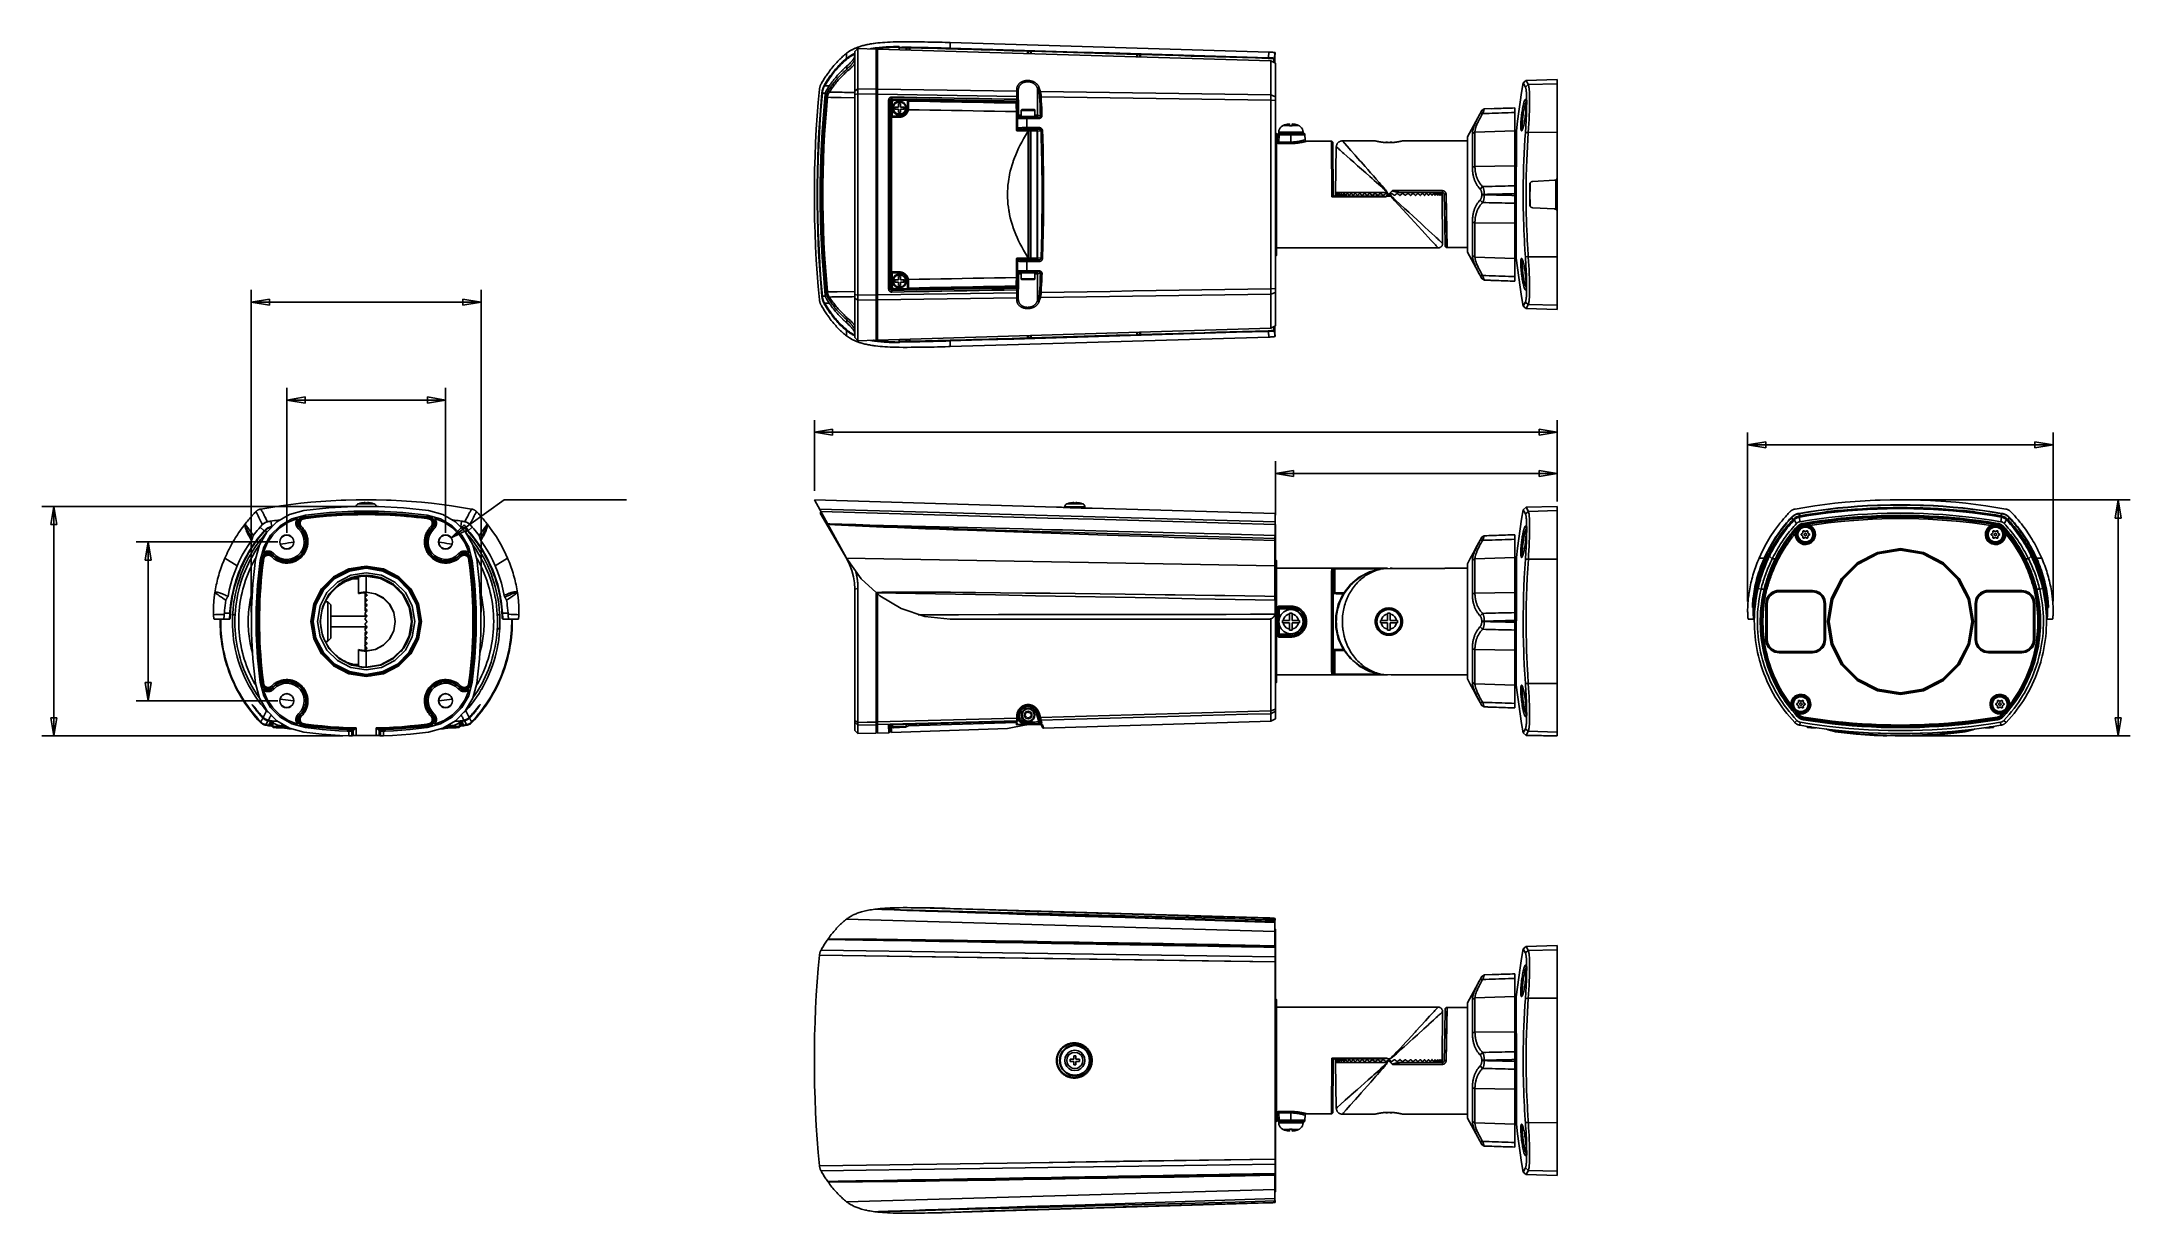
# Model space of a CAD drawing. Header units: millimetres. Extents: x -495897 to 1376592, y -28539 to 470976.
# Drawn here: x 176187 to 220930, y 197836 to 222927 of the extents above; entities that cross this region are included whole.
import ezdxf

# ---------------------------------------------------------------- set-up
doc = ezdxf.new("R2010")
doc.units = ezdxf.units.MM

msp = doc.modelspace()

# ---------------------------------------------------------------- linework, layer by layer
at = {"color": 0}
for p, q in [((193699.758, 222821.303), (193681.298, 222814.803)), ((193718.608, 222827.413), (193699.758, 222821.303)), ((193737.978, 222833.523), (193718.608, 222827.413)), ((193757.738, 222839.243), (193737.978, 222833.523)), ((193778.408, 222844.963), (193757.738, 222839.243)), ((193799.338, 222850.293), (193778.408, 222844.963)), ((193821.178, 222855.753), (193799.338, 222850.293)), ((193843.408, 222860.953), (193821.178, 222855.753)), ((193846.268, 222861.603), (193843.408, 222860.953)), ((193869.538, 222866.413), (193846.268, 222861.603)), ((193893.458, 222871.353), (193869.538, 222866.413)), ((193917.768, 222875.903), (193893.458, 222871.353)), ((193942.988, 222880.453), (193917.768, 222875.903)), ((193968.988, 222884.743), (193942.988, 222880.453)), ((193995.768, 222888.643), (193968.988, 222884.743)), ((194023.458, 222892.543), (193995.768, 222888.643)), ((194052.318, 222896.313), (194023.458, 222892.543)), ((194052.838, 222896.313), (194052.318, 222896.313)), ((194052.838, 222896.313), (194098.858, 222901.773)), ((194098.858, 222901.773), (194146.828, 222906.583)), ((194146.828, 222906.583), (194196.748, 222911.003)), ((194196.748, 222911.003), (194248.618, 222914.773)), ((194248.618, 222914.773), (194303.478, 222918.023)), ((194298.148, 222817.403), (194276.828, 222816.103)), ((194341.438, 222819.873), (194298.148, 222817.403)), ((194303.478, 222918.023), (194361.718, 222920.883)), ((194386.418, 222821.823), (194341.438, 222819.873)), ((194361.718, 222920.883), (194423.988, 222923.223)), ((194433.478, 222823.643), (194386.418, 222821.823)), ((194423.988, 222923.223), (194483.138, 222924.653)), ((194483.008, 222825.203), (194433.478, 222823.643)), ((194532.798, 222826.373), (194483.008, 222825.203)), ((194483.138, 222924.653), (194558.148, 222926.083)), ((194555.808, 222826.893), (194532.798, 222826.373)), ((194555.808, 222758.123), (194555.808, 222826.893)), ((194555.808, 222826.893), (194555.808, 222824.293)), ((194555.808, 222824.293), (194555.808, 222823.123)), ((194555.808, 222823.123), (194555.808, 222815.063)), ((194558.148, 222926.083), (194637.968, 222926.863)), ((194637.968, 222926.863), (194723.248, 222926.993)), ((194723.248, 222926.993), (194779.928, 222926.863)), ((194779.928, 222926.863), (194871.188, 222925.693)), ((194871.188, 222925.693), (194962.188, 222924.523)), ((195030.958, 222923.743), (194962.188, 222924.523)), ((195099.728, 222923.093), (195030.958, 222923.743)), ((195168.628, 222921.923), (195099.728, 222923.093)), ((195237.398, 222921.143), (195168.628, 222921.923)), ((195306.168, 222919.843), (195237.398, 222921.143)), ((195374.938, 222918.413), (195306.168, 222919.843)), ((195443.708, 222916.853), (195374.938, 222918.413)), ((195476.208, 222916.073), (195443.708, 222916.853)), ((195544.978, 222914.253), (195476.208, 222916.073)), ((195613.748, 222912.303), (195544.978, 222914.253)), ((195650.278, 222911.263), (195613.748, 222912.303)), ((195650.278, 222911.263), (195650.278, 222789.453)), ((195650.278, 222911.263), (202479.308, 222706.253)), ((193134.908, 222390.613), (193114.368, 222365.133)), ((193155.708, 222415.573), (193134.908, 222390.613)), ((193176.508, 222439.623), (193155.708, 222415.573)), ((193197.178, 222463.153), (193176.508, 222439.623)), ((193218.238, 222486.163), (193197.178, 222463.153)), ((193241.248, 222391.913), (193218.108, 222366.043)), ((193239.298, 222508.523), (193218.238, 222486.163)), ((193252.298, 222380.993), (193229.158, 222355.123)), ((193260.488, 222530.233), (193239.298, 222508.523)), ((193264.648, 222417.003), (193241.248, 222391.913)), ((193275.568, 222405.823), (193252.298, 222380.993)), ((193281.678, 222551.553), (193260.488, 222530.233)), ((193287.918, 222441.183), (193264.648, 222417.003)), ((193298.968, 222430.003), (193275.568, 222405.823)), ((193302.998, 222571.963), (193281.678, 222551.553)), ((193311.318, 222464.843), (193287.918, 222441.183)), ((193322.498, 222453.533), (193298.968, 222430.003)), ((193324.448, 222591.983), (193302.998, 222571.963)), ((193334.978, 222487.593), (193311.318, 222464.843)), ((193345.898, 222476.023), (193322.498, 222453.533)), ((193344.208, 222609.923), (193324.448, 222591.983)), ((193358.508, 222509.433), (193334.978, 222487.593)), ((193365.658, 222628.903), (193344.208, 222609.923)), ((193369.558, 222497.993), (193345.898, 222476.023)), ((193382.298, 222530.753), (193358.508, 222509.433)), ((193386.978, 222647.233), (193365.658, 222628.903)), ((193393.218, 222519.313), (193369.558, 222497.993)), ((193405.958, 222551.293), (193382.298, 222530.753)), ((193408.428, 222664.783), (193386.978, 222647.233)), ((193417.008, 222539.723), (193393.218, 222519.313)), ((193430.008, 222571.053), (193405.958, 222551.293)), ((193430.008, 222681.813), (193408.428, 222664.783)), ((193440.928, 222559.353), (193417.008, 222539.723)), ((193439.628, 222689.093), (193430.008, 222681.813)), ((193430.008, 222681.813), (193430.008, 222571.053)), ((193438.068, 222577.683), (193430.008, 222571.183)), ((193430.268, 222569.753), (193430.008, 222571.053)), ((193430.658, 222568.583), (193430.268, 222569.753)), ((193431.438, 222567.153), (193430.658, 222568.583)), ((193432.088, 222565.853), (193431.438, 222567.153)), ((193433.128, 222564.553), (193432.088, 222565.853)), ((193490.328, 222457.693), (193432.088, 222399.583)), ((193432.088, 222399.453), (193434.948, 222401.923)), ((193432.088, 222337.443), (193432.088, 222399.453)), ((193433.518, 222564.033), (193433.128, 222564.553)), ((193434.558, 222562.733), (193433.518, 222564.033)), ((193435.858, 222561.823), (193434.558, 222562.733)), ((193434.948, 222401.923), (193439.888, 222406.213)), ((193437.158, 222561.043), (193435.858, 222561.823)), ((193438.328, 222560.263), (193437.158, 222561.043)), ((193446.258, 222584.183), (193438.068, 222577.683)), ((193439.628, 222559.743), (193438.328, 222560.263)), ((193449.508, 222696.373), (193439.628, 222689.093)), ((193440.928, 222559.353), (193439.628, 222559.743)), ((193439.888, 222406.213), (193444.438, 222410.503)), ((193448.988, 222565.853), (193440.928, 222559.353)), ((193444.438, 222410.503), (193446.648, 222412.323)), ((193454.708, 222590.423), (193446.258, 222584.183)), ((193446.648, 222412.323), (193451.328, 222416.613)), ((193457.178, 222572.093), (193448.988, 222565.853)), ((193459.518, 222703.523), (193449.508, 222696.373)), ((193451.328, 222416.613), (193455.878, 222421.033)), ((193463.288, 222596.663), (193454.708, 222590.423)), ((193455.878, 222421.033), (193460.818, 222425.453)), ((193465.628, 222578.593), (193457.178, 222572.093)), ((193469.918, 222710.803), (193459.518, 222703.523)), ((193460.818, 222425.453), (193465.368, 222429.873)), ((193472.128, 222602.773), (193463.288, 222596.663)), ((193472.908, 222374.363), (193464.848, 222366.823)), ((193465.368, 222429.873), (193470.048, 222434.163)), ((193474.078, 222584.703), (193465.628, 222578.593)), ((193480.448, 222717.823), (193469.918, 222710.803)), ((193470.048, 222434.163), (193474.728, 222438.713)), ((193480.968, 222608.883), (193472.128, 222602.773)), ((193480.968, 222382.033), (193472.908, 222374.363)), ((193482.658, 222590.943), (193474.078, 222584.703)), ((193474.728, 222438.713), (193479.408, 222443.133)), ((193479.408, 222443.133), (193483.568, 222447.163)), ((193491.238, 222724.713), (193480.448, 222717.823)), ((193489.938, 222614.993), (193480.968, 222608.883)), ((193488.898, 222389.703), (193480.968, 222382.033)), ((193491.628, 222596.793), (193482.658, 222590.943)), ((193483.568, 222447.163), (193492.538, 222456.263)), ((193494.098, 222394.903), (193488.898, 222389.703)), ((193499.038, 222620.973), (193489.938, 222614.993)), ((193502.288, 222731.603), (193491.238, 222724.713)), ((193500.598, 222602.903), (193491.628, 222596.793)), ((193492.538, 222456.263), (193500.988, 222464.583)), ((193501.768, 222402.833), (193494.098, 222394.903)), ((193508.398, 222626.823), (193499.038, 222620.973)), ((193509.698, 222608.883), (193500.598, 222602.903)), ((193500.988, 222464.583), (193508.788, 222473.033)), ((193509.308, 222410.763), (193501.768, 222402.833)), ((193513.598, 222738.363), (193502.288, 222731.603)), ((193517.888, 222632.543), (193508.398, 222626.823)), ((193508.788, 222473.033), (193516.328, 222481.353)), ((193512.038, 222413.363), (193509.308, 222410.763)), ((193518.798, 222614.603), (193509.698, 222608.883)), ((193525.038, 222744.993), (193513.598, 222738.363)), ((193516.328, 222481.353), (193523.608, 222489.153)), ((193527.638, 222638.263), (193517.888, 222632.543)), ((193528.158, 222620.323), (193518.798, 222614.603)), ((193529.458, 222371.763), (193520.358, 222363.053)), ((193523.608, 222489.153), (193530.498, 222497.083)), ((193536.868, 222751.363), (193525.038, 222744.993)), ((193537.258, 222643.983), (193527.638, 222638.263)), ((193537.648, 222626.043), (193528.158, 222620.323)), ((193538.168, 222380.603), (193529.458, 222371.763)), ((193534.788, 222438.843), (193530.108, 222433.643)), ((193530.498, 222497.083), (193537.128, 222504.883)), ((193539.208, 222444.173), (193534.788, 222438.843)), ((193548.698, 222757.863), (193536.868, 222751.363)), ((193537.128, 222504.883), (193543.498, 222512.683)), ((193547.268, 222649.313), (193537.258, 222643.983)), ((193538.168, 222626.173), (193537.648, 222626.043)), ((193547.788, 222631.763), (193538.168, 222626.173)), ((193546.748, 222389.443), (193538.168, 222380.603)), ((193543.758, 222449.503), (193539.208, 222444.173)), ((193543.498, 222512.683), (193549.608, 222520.093)), ((193548.178, 222454.963), (193543.758, 222449.503)), ((193547.528, 222390.093), (193546.748, 222389.443)), ((193547.658, 222649.573), (193547.268, 222649.313)), ((193555.198, 222398.283), (193547.528, 222390.093)), ((193557.668, 222654.903), (193547.658, 222649.573)), ((193557.668, 222637.353), (193547.788, 222631.763)), ((193552.468, 222460.553), (193548.178, 222454.963)), ((193560.918, 222763.973), (193548.698, 222757.863)), ((193549.608, 222520.093), (193555.588, 222527.893)), ((193556.758, 222465.883), (193552.468, 222460.553)), ((193562.348, 222406.213), (193555.198, 222398.283)), ((193555.588, 222527.893), (193558.448, 222531.793)), ((193560.918, 222471.603), (193556.758, 222465.883)), ((193567.938, 222660.233), (193557.668, 222654.903)), ((193567.808, 222642.683), (193557.668, 222637.353)), ((193558.448, 222531.793), (193563.388, 222538.683)), ((193573.528, 222770.213), (193560.918, 222763.973)), ((193563.778, 222475.503), (193560.918, 222471.603)), ((193569.108, 222413.753), (193562.348, 222406.213)), ((193563.388, 222538.683), (193568.068, 222545.053)), ((193567.808, 222481.353), (193563.778, 222475.503)), ((193573.788, 222645.933), (193567.808, 222642.683)), ((193571.708, 222487.073), (193567.808, 222481.353)), ((193578.338, 222665.563), (193567.938, 222660.233)), ((193568.068, 222545.053), (193572.228, 222551.163)), ((193575.478, 222421.033), (193569.108, 222413.753)), ((193572.878, 222488.763), (193571.708, 222487.073)), ((193572.228, 222551.163), (193576.128, 222557.273)), ((193576.128, 222493.573), (193572.878, 222488.763)), ((193586.008, 222776.193), (193573.528, 222770.213)), ((193581.328, 222428.183), (193575.478, 222421.033)), ((193576.128, 222557.273), (193579.768, 222562.993)), ((193579.768, 222499.553), (193576.128, 222493.573)), ((193588.998, 222670.763), (193578.338, 222665.563)), ((193579.768, 222562.993), (193583.018, 222568.713)), ((193583.148, 222505.143), (193579.768, 222499.553)), ((193586.918, 222435.203), (193581.328, 222428.183)), ((193583.018, 222568.713), (193586.008, 222574.043)), ((193586.138, 222510.473), (193583.148, 222505.143)), ((193598.488, 222781.913), (193586.008, 222776.193)), ((193586.008, 222574.043), (193588.868, 222579.503)), ((193588.868, 222515.673), (193586.138, 222510.473)), ((193592.118, 222442.093), (193586.918, 222435.203)), ((193588.868, 222579.503), (193591.598, 222584.833)), ((193591.338, 222520.743), (193588.868, 222515.673)), ((193591.338, 222671.933), (193588.998, 222670.763)), ((193593.678, 222525.683), (193591.338, 222520.743)), ((193591.598, 222584.833), (193593.938, 222590.033)), ((193597.058, 222448.853), (193592.118, 222442.093)), ((193595.888, 222530.493), (193593.678, 222525.683)), ((193593.938, 222590.033), (193596.278, 222595.233)), ((193597.838, 222535.303), (193595.888, 222530.493)), ((193596.278, 222595.233), (193598.228, 222600.433)), ((193601.998, 222455.483), (193597.058, 222448.853)), ((193597.968, 222536.083), (193597.838, 222535.303)), ((193599.788, 222540.763), (193597.968, 222536.083)), ((193598.228, 222600.433), (193598.878, 222602.383)), ((193611.618, 222787.763), (193598.488, 222781.913)), ((193598.878, 222602.383), (193600.048, 222605.243)), ((193601.218, 222545.053), (193599.788, 222540.763)), ((193600.048, 222605.243), (193600.828, 222608.233)), ((193600.828, 222608.233), (193601.088, 222609.143)), ((193601.088, 222609.143), (193602.128, 222612.003)), ((193602.518, 222549.213), (193601.218, 222545.053)), ((193606.418, 222462.113), (193601.998, 222455.483)), ((193602.128, 222612.003), (193602.778, 222615.123)), ((193603.558, 222553.243), (193602.518, 222549.213)), ((193602.778, 222615.123), (193603.558, 222617.983)), ((193603.558, 222617.983), (193604.208, 222620.973)), ((193604.208, 222557.273), (193603.558, 222553.243)), ((193604.208, 222620.973), (193604.858, 222624.223)), ((193604.988, 222561.043), (193604.208, 222557.273)), ((193604.858, 222624.223), (193605.378, 222627.083)), ((193605.508, 222564.813), (193604.988, 222561.043)), ((193605.378, 222627.083), (193605.768, 222630.333)), ((193606.028, 222568.323), (193605.508, 222564.813)), ((193605.768, 222630.203), (193605.898, 222630.983)), ((193605.898, 222632.153), (193606.028, 222633.063)), ((193605.898, 222630.983), (193605.898, 222632.153)), ((193606.028, 222634.753), (193606.158, 222635.923)), ((193606.028, 222633.973), (193606.028, 222634.753)), ((193606.028, 222633.063), (193606.028, 222633.973)), ((193606.158, 222571.963), (193606.028, 222568.323)), ((193673.238, 222783.863), (193606.158, 222718.863)), ((193606.158, 222718.603), (193606.158, 216589.753)), ((193606.158, 222638.523), (193606.158, 222639.693)), ((193606.158, 222637.743), (193606.158, 222638.523)), ((193606.158, 222636.703), (193606.158, 222637.743)), ((193606.158, 222635.923), (193606.158, 222636.703)), ((193606.158, 222575.343), (193606.158, 222571.963)), ((193625.008, 222793.353), (193611.618, 222787.763)), ((193638.658, 222798.943), (193625.008, 222793.353)), ((193652.828, 222804.533), (193638.658, 222798.943)), ((193663.228, 222808.433), (193652.828, 222804.533)), ((193681.298, 222814.803), (193663.228, 222808.433)), ((193673.238, 222783.863), (193673.238, 221917.543)), ((194061.938, 222772.163), (193673.238, 222783.863)), ((193673.238, 222550.643), (193673.238, 222516.583)), ((193943.638, 222778.143), (193932.458, 222775.933)), ((193954.688, 222780.093), (193943.638, 222778.143)), ((193965.998, 222781.913), (193954.688, 222780.093)), ((193977.048, 222783.603), (193965.998, 222781.913)), ((193988.228, 222785.423), (193977.048, 222783.603)), ((193999.538, 222787.243), (193988.228, 222785.423)), ((194010.718, 222789.063), (193999.538, 222787.243)), ((194015.788, 222789.713), (194010.718, 222789.063)), ((194026.838, 222791.403), (194015.788, 222789.713)), ((194038.148, 222792.833), (194026.838, 222791.403)), ((194044.258, 222793.743), (194038.148, 222792.833)), ((194092.098, 222799.593), (194058.948, 222795.693)), ((194061.938, 222772.033), (194061.938, 216536.583)), ((194094.438, 222732.643), (194061.938, 222732.643)), ((194126.288, 222803.363), (194092.098, 222799.593)), ((194094.438, 216537.103), (194094.438, 222772.033)), ((202520.518, 222519.053), (194094.438, 222772.033)), ((194142.018, 222791.533), (194108.868, 222788.023)), ((194161.778, 222807.003), (194126.288, 222803.363)), ((194176.338, 222795.043), (194142.018, 222791.533)), ((194198.438, 222810.383), (194161.778, 222807.003)), ((194211.438, 222798.033), (194176.338, 222795.043)), ((194236.658, 222813.373), (194198.438, 222810.383)), ((194247.708, 222800.893), (194211.438, 222798.033)), ((194276.828, 222816.103), (194236.658, 222813.373)), ((194285.538, 222803.363), (194247.708, 222800.893)), ((194324.538, 222805.703), (194285.538, 222803.363)), ((194365.618, 222807.913), (194324.538, 222805.703)), ((194408.778, 222809.603), (194365.618, 222807.913)), ((194438.678, 222810.773), (194408.778, 222809.603)), ((194483.268, 222812.203), (194438.678, 222810.773)), ((194528.248, 222813.243), (194483.268, 222812.203)), ((194555.678, 222813.763), (194528.248, 222813.243)), ((194553.208, 222797.123), (194553.598, 222798.553)), ((194553.208, 222795.823), (194553.208, 222797.123)), ((194553.208, 222794.263), (194553.208, 222795.823)), ((194553.338, 222790.623), (194553.208, 222794.263)), ((194553.598, 222787.113), (194553.338, 222790.623)), ((194553.598, 222798.553), (194553.728, 222799.853)), ((194553.728, 222783.343), (194553.598, 222787.113)), ((194553.728, 222799.853), (194553.858, 222801.023)), ((194553.728, 222779.703), (194553.728, 222783.343)), ((194553.858, 222776.193), (194553.728, 222779.703)), ((194553.858, 222802.193), (194554.118, 222803.363)), ((194553.858, 222801.023), (194553.858, 222802.193)), ((194553.858, 222772.553), (194553.858, 222776.193)), ((194553.858, 222769.043), (194553.858, 222772.553)), ((194554.118, 222768.263), (194553.858, 222769.043)), ((194554.118, 222803.363), (194554.248, 222804.663)), ((194554.118, 222764.623), (194554.118, 222768.263)), ((194554.118, 222761.113), (194554.118, 222764.623)), ((194554.118, 222758.253), (194554.118, 222761.113)), ((194554.248, 222804.663), (194554.508, 222805.963)), ((194554.508, 222805.963), (194554.638, 222807.133)), ((194555.808, 222815.063), (194555.678, 222813.763)), ((194568.288, 222807.263), (194555.808, 222807.133)), ((194580.638, 222807.653), (194568.288, 222807.263)), ((194592.728, 222807.653), (194580.638, 222807.653)), ((194605.208, 222807.913), (194592.728, 222807.653)), ((194617.298, 222808.043), (194605.208, 222807.913)), ((194629.648, 222808.303), (194617.298, 222808.043)), ((194641.998, 222808.303), (194629.648, 222808.303)), ((194647.978, 222808.433), (194641.998, 222808.303)), ((194660.198, 222808.433), (194647.978, 222808.433)), ((194672.548, 222808.433), (194660.198, 222808.433)), ((194678.918, 222808.433), (194672.548, 222808.433)), ((194687.758, 222808.563), (194678.788, 222808.563)), ((194689.578, 222808.563), (194687.758, 222808.563)), ((194696.468, 222808.563), (194689.578, 222808.563)), ((194698.288, 222808.563), (194696.468, 222808.563)), ((194714.148, 222808.563), (194698.288, 222808.563)), ((194705.828, 222795.693), (194705.828, 222753.573)), ((194705.828, 222795.433), (194712.068, 222795.433)), ((194705.828, 222795.433), (194707.128, 222795.433)), ((194707.128, 222795.433), (194708.298, 222795.173)), ((194708.298, 222795.173), (194709.468, 222794.783)), ((194709.468, 222794.783), (194710.638, 222794.393)), ((194710.638, 222794.393), (194711.938, 222793.743)), ((194711.938, 222793.743), (194712.328, 222793.353)), ((194712.068, 222795.433), (194713.368, 222795.433)), ((194712.328, 222793.353), (194713.368, 222792.703)), ((194713.368, 222795.433), (194714.538, 222795.433)), ((194713.368, 222792.703), (194714.278, 222791.793)), ((194718.308, 222808.563), (194714.148, 222808.563)), ((194714.148, 222807.523), (194714.148, 222808.563)), ((194714.148, 222806.223), (194714.148, 222807.523)), ((194714.278, 222805.183), (194714.148, 222806.223)), ((194714.278, 222804.143), (194714.278, 222805.183)), ((194714.408, 222802.973), (194714.278, 222804.143)), ((194714.278, 222791.793), (194715.188, 222790.623)), ((194714.538, 222801.933), (194714.408, 222802.973)), ((194714.928, 222800.893), (194714.538, 222801.933)), ((194714.538, 222795.433), (194715.838, 222795.433)), ((194715.318, 222799.853), (194714.928, 222800.893)), ((194715.188, 222790.623), (194716.098, 222789.453)), ((194715.708, 222798.813), (194715.318, 222799.853)), ((194716.228, 222797.643), (194715.708, 222798.813)), ((194715.838, 222795.433), (194717.138, 222795.433)), ((194716.098, 222789.453), (194716.618, 222788.543)), ((194716.358, 222797.513), (194716.228, 222797.643)), ((194716.228, 222797.643), (194716.228, 222797.643)), ((194716.618, 222797.123), (194716.358, 222797.513)), ((194716.748, 222796.863), (194716.618, 222797.123)), ((194716.618, 222788.543), (194717.138, 222787.113)), ((194716.878, 222796.733), (194716.748, 222796.863)), ((194716.748, 222796.863), (194716.748, 222796.863)), ((194717.138, 222796.473), (194716.878, 222796.733)), ((194717.528, 222796.213), (194717.138, 222796.473)), ((194717.138, 222795.433), (194718.308, 222795.693)), ((194717.138, 222787.113), (194717.658, 222785.423)), ((194717.658, 222796.083), (194717.528, 222796.213)), ((194717.788, 222795.823), (194717.658, 222796.083)), ((194717.658, 222785.423), (194718.048, 222783.863)), ((194718.178, 222795.693), (194717.788, 222795.823)), ((194718.048, 222783.863), (194718.308, 222782.173)), ((194718.308, 222795.693), (194718.178, 222795.693)), ((194811.778, 222808.303), (194718.308, 222808.563)), ((194718.308, 222795.433), (194730.008, 222795.433)), ((194718.308, 222782.173), (194718.308, 222780.483)), ((194718.308, 222780.483), (194718.308, 222780.093)), ((194718.308, 222753.183), (194718.308, 222780.093)), ((194730.008, 222795.433), (194731.438, 222795.433)), ((194731.438, 222795.433), (194732.868, 222795.433)), ((194858.448, 222795.043), (194770.438, 222795.433)), ((194770.438, 222781.393), (194770.828, 222782.953)), ((194770.438, 222779.573), (194770.438, 222781.393)), ((194770.438, 222779.443), (194770.438, 222779.573)), ((194770.438, 222779.443), (194770.438, 222751.623)), ((194770.828, 222782.953), (194771.218, 222784.383)), ((194771.218, 222784.383), (194771.608, 222785.943)), ((194771.608, 222785.943), (194772.258, 222787.243)), ((194772.258, 222787.243), (194772.778, 222788.673)), ((194772.778, 222788.673), (194773.688, 222789.713)), ((194773.688, 222789.713), (194774.858, 222791.013)), ((194774.858, 222791.013), (194775.378, 222791.533)), ((194775.378, 222791.533), (194776.548, 222792.703)), ((194776.548, 222795.303), (194780.188, 222795.303)), ((194776.548, 222792.703), (194777.588, 222793.353)), ((194777.588, 222793.353), (194778.888, 222794.133)), ((194778.888, 222794.133), (194780.188, 222794.653)), ((194780.188, 222795.303), (194780.968, 222795.303)), ((194780.188, 222794.653), (194781.358, 222795.043)), ((194780.968, 222795.303), (194783.698, 222795.303)), ((194781.358, 222795.043), (194782.658, 222795.173)), ((194782.658, 222795.173), (194783.698, 222795.303)), ((194783.698, 222751.233), (194783.698, 222795.173)), ((194904.858, 222807.263), (194811.778, 222808.303)), ((194946.458, 222793.873), (194858.448, 222795.043)), ((194998.068, 222805.963), (194904.858, 222807.263)), ((195034.208, 222792.443), (194946.458, 222793.873)), ((195091.148, 222804.143), (194998.068, 222805.963)), ((195122.218, 222790.623), (195034.208, 222792.443)), ((195176.038, 222802.323), (195091.148, 222804.143)), ((195203.208, 222788.673), (195122.218, 222790.623)), ((195269.248, 222799.983), (195176.038, 222802.323)), ((195291.088, 222786.593), (195203.208, 222788.673)), ((195362.328, 222797.643), (195269.248, 222799.983)), ((195379.098, 222784.253), (195291.088, 222786.593)), ((195455.538, 222795.043), (195362.328, 222797.643)), ((195466.978, 222781.653), (195379.098, 222784.253)), ((195548.748, 222792.443), (195455.538, 222795.043)), ((195554.858, 222779.183), (195466.978, 222781.653)), ((195641.828, 222789.583), (195548.748, 222792.443)), ((195642.738, 222776.713), (195554.858, 222779.183)), ((195650.278, 222789.453), (195641.828, 222789.583)), ((195649.888, 222776.323), (195642.738, 222776.713)), ((195649.888, 222776.323), (195650.278, 222789.453)), ((195815.508, 222771.513), (195649.888, 222776.323)), ((196331.608, 222769.043), (195650.278, 222789.453)), ((195980.998, 222766.443), (195815.508, 222771.513)), ((196146.748, 222761.503), (195980.998, 222766.443)), ((196312.238, 222756.433), (196146.748, 222761.503)), ((196477.728, 222751.623), (196312.238, 222756.433)), ((197013.068, 222748.633), (196331.608, 222769.043)), ((196643.478, 222746.553), (196477.728, 222751.623)), ((196808.968, 222741.613), (196643.478, 222746.553)), ((196974.718, 222736.543), (196808.968, 222741.613)), ((197140.208, 222731.733), (196974.718, 222736.543)), ((197694.268, 222728.093), (197013.068, 222748.633)), ((197305.698, 222726.663), (197140.208, 222731.733)), ((197305.698, 222726.663), (197305.698, 222675.443)), ((197314.538, 222726.533), (197305.698, 222726.663)), ((197305.698, 222726.663), (197306.998, 222726.533)), ((197306.998, 222726.533), (197308.428, 222726.273)), ((197308.428, 222726.273), (197309.728, 222726.013)), ((197309.728, 222726.013), (197311.028, 222725.233)), ((197311.028, 222725.233), (197312.198, 222724.583)), ((197312.198, 222724.583), (197313.238, 222723.803)), ((197313.238, 222723.803), (197314.408, 222722.763)), ((197314.408, 222722.763), (197315.448, 222721.853)), ((197318.828, 222726.273), (197314.538, 222726.273)), ((197315.448, 222721.853), (197316.098, 222720.813)), ((197316.098, 222720.813), (197316.878, 222719.513)), ((197316.878, 222719.513), (197317.398, 222718.343)), ((197317.398, 222718.343), (197317.918, 222717.043)), ((197317.918, 222717.043), (197318.308, 222715.613)), ((197318.308, 222715.613), (197318.438, 222714.183)), ((197318.438, 222714.183), (197318.438, 222713.143)), ((197318.438, 222683.893), (197318.438, 222713.143)), ((197318.438, 222683.893), (197318.438, 222683.503)), ((197318.438, 222683.503), (197318.438, 222682.593)), ((197318.438, 222682.593), (197318.698, 222681.813)), ((197318.698, 222681.813), (197318.698, 222680.903)), ((197318.698, 222680.903), (197318.958, 222679.993)), ((197323.118, 222726.143), (197318.828, 222726.273)), ((197318.958, 222679.993), (197319.218, 222679.083)), ((197319.218, 222679.083), (197319.608, 222678.173)), ((197319.608, 222678.173), (197319.868, 222677.263)), ((197319.868, 222677.263), (197320.128, 222676.743)), ((197320.128, 222676.743), (197320.648, 222675.963)), ((197320.648, 222675.963), (197320.908, 222675.053)), ((197327.668, 222726.143), (197323.118, 222726.143)), ((197331.958, 222726.013), (197327.668, 222726.143)), ((197336.248, 222725.883), (197331.958, 222726.013)), ((197340.538, 222725.623), (197336.248, 222725.883)), ((197344.828, 222725.493), (197340.538, 222725.623)), ((197349.118, 222725.493), (197344.828, 222725.493)), ((197353.538, 222725.233), (197349.118, 222725.493)), ((197357.828, 222725.103), (197353.538, 222725.233)), ((197383.828, 222724.323), (197357.828, 222725.103)), ((197367.448, 222673.883), (197367.708, 222674.273)), ((197367.708, 222674.273), (197368.358, 222675.053)), ((197368.358, 222675.053), (197368.748, 222675.963)), ((197368.748, 222676.353), (197369.398, 222677.263)), ((197368.748, 222675.963), (197368.748, 222676.353)), ((197369.398, 222677.263), (197369.658, 222678.173)), ((197369.658, 222678.173), (197369.918, 222679.213)), ((197369.918, 222679.213), (197370.048, 222680.123)), ((197370.048, 222680.123), (197370.308, 222681.163)), ((197370.308, 222681.163), (197370.438, 222682.203)), ((197370.438, 222711.973), (197370.828, 222713.403)), ((197370.438, 222710.543), (197370.438, 222711.973)), ((197370.438, 222710.543), (197370.438, 222683.243)), ((197370.438, 222682.203), (197370.438, 222683.243)), ((197370.828, 222713.403), (197371.088, 222714.833)), ((197371.088, 222714.833), (197371.478, 222716.393)), ((197371.478, 222716.393), (197372.258, 222717.563)), ((197372.258, 222717.563), (197372.908, 222718.603)), ((197372.908, 222718.603), (197373.688, 222719.773)), ((197373.688, 222719.773), (197374.728, 222720.813)), ((197374.728, 222720.813), (197375.768, 222721.723)), ((197375.768, 222721.723), (197377.068, 222722.373)), ((197377.068, 222722.373), (197377.458, 222722.633)), ((197377.458, 222722.633), (197378.628, 222723.283)), ((197378.628, 222723.283), (197379.928, 222723.803)), ((197379.928, 222723.803), (197381.358, 222724.193)), ((197381.358, 222724.193), (197382.658, 222724.323)), ((197382.658, 222724.323), (197383.828, 222724.323)), ((197383.828, 222673.363), (197383.828, 222724.323)), ((197611.328, 222717.563), (197383.828, 222724.323)), ((197838.828, 222710.803), (197611.328, 222717.563)), ((198375.728, 222707.553), (197694.268, 222728.093)), ((198066.198, 222703.913), (197838.828, 222710.803)), ((198293.698, 222697.153), (198066.198, 222703.913)), ((198521.198, 222690.133), (198293.698, 222697.153)), ((199057.058, 222687.143), (198375.728, 222707.553)), ((198748.828, 222683.373), (198521.198, 222690.133)), ((198976.328, 222676.483), (198748.828, 222683.373)), ((199203.828, 222669.723), (198976.328, 222676.483)), ((199738.518, 222666.733), (199057.058, 222687.143)), ((199431.328, 222662.963), (199203.828, 222669.723)), ((199658.828, 222656.073), (199431.328, 222662.963)), ((199645.828, 222656.463), (199645.828, 222605.503)), ((199645.828, 222656.333), (199723.828, 222654.123)), ((199645.828, 222656.333), (199646.998, 222656.333)), ((199646.998, 222656.333), (199648.298, 222656.073)), ((199648.298, 222656.073), (199649.728, 222655.553)), ((199649.728, 222655.553), (199650.898, 222655.033)), ((199650.898, 222655.033), (199652.198, 222654.383)), ((199652.198, 222654.383), (199653.238, 222653.603)), ((199653.238, 222653.603), (199654.278, 222652.563)), ((199654.278, 222652.563), (199655.448, 222651.653)), ((199655.448, 222651.653), (199656.098, 222650.613)), ((199656.098, 222650.613), (199656.878, 222649.313)), ((199656.878, 222649.313), (199657.398, 222648.013)), ((199657.398, 222648.013), (199657.918, 222646.583)), ((199657.918, 222646.583), (199658.048, 222645.413)), ((199658.048, 222645.413), (199658.438, 222643.723)), ((199658.438, 222643.723), (199658.438, 222642.683)), ((199658.438, 222613.433), (199658.438, 222642.683)), ((199658.438, 222613.433), (199658.438, 222613.303)), ((199658.438, 222613.303), (199658.438, 222612.263)), ((199658.438, 222612.263), (199658.698, 222611.483)), ((199658.698, 222611.483), (199658.828, 222610.443)), ((199710.828, 222654.513), (199658.828, 222656.073)), ((199658.828, 222610.443), (199658.958, 222609.533)), ((199658.958, 222609.533), (199659.218, 222608.883)), ((199659.218, 222608.883), (199659.608, 222607.973)), ((199659.608, 222607.973), (199659.738, 222607.063)), ((199659.738, 222607.063), (199660.128, 222606.543)), ((199660.128, 222606.543), (199660.388, 222605.763)), ((199660.388, 222605.763), (199661.038, 222605.113)), ((199707.448, 222603.683), (199707.708, 222604.203)), ((199707.708, 222604.203), (199708.228, 222604.853)), ((199708.228, 222604.853), (199708.878, 222605.763)), ((199708.878, 222605.763), (199709.008, 222606.153)), ((199709.008, 222606.153), (199709.398, 222607.063)), ((199709.398, 222607.063), (199709.658, 222607.973)), ((199709.658, 222607.973), (199709.918, 222609.013)), ((199709.918, 222609.013), (199710.048, 222609.923)), ((199710.048, 222609.923), (199710.308, 222610.833)), ((199710.308, 222610.833), (199710.438, 222611.873)), ((199710.438, 222640.343), (199710.568, 222641.773)), ((199710.438, 222640.343), (199710.438, 222612.783)), ((199710.438, 222611.873), (199710.438, 222612.913)), ((199710.568, 222641.773), (199710.828, 222643.203)), ((199710.828, 222643.203), (199711.218, 222644.633)), ((199986.168, 222646.323), (199710.958, 222654.513)), ((199711.218, 222644.633), (199711.478, 222645.933)), ((199711.478, 222645.933), (199712.258, 222647.233)), ((199712.258, 222647.233), (199712.908, 222648.403)), ((199712.908, 222648.403), (199713.688, 222649.573)), ((199713.688, 222649.573), (199714.728, 222650.353)), ((199714.728, 222650.353), (199715.768, 222651.523)), ((199715.118, 222654.383), (199723.828, 222653.993)), ((199715.768, 222651.523), (199717.068, 222652.173)), ((199717.068, 222652.173), (199717.458, 222652.303)), ((199717.458, 222652.303), (199718.628, 222653.083)), ((199718.628, 222653.083), (199719.928, 222653.603)), ((199719.928, 222653.603), (199721.358, 222653.733)), ((199721.358, 222653.733), (199722.658, 222653.993)), ((199722.658, 222653.993), (199723.828, 222654.123)), ((199723.828, 222603.163), (199723.828, 222654.123)), ((200419.848, 222646.323), (199738.518, 222666.733)), ((200261.508, 222638.003), (199986.168, 222646.323)), ((200536.718, 222629.813), (200261.508, 222638.003)), ((201101.308, 222625.913), (200419.848, 222646.323)), ((200812.058, 222621.493), (200536.718, 222629.813)), ((201087.138, 222613.303), (200812.058, 222621.493)), ((201362.478, 222605.113), (201087.138, 222613.303)), ((201782.638, 222605.503), (201101.308, 222625.913)), ((201637.818, 222596.663), (201362.478, 222605.113)), ((201913.158, 222588.473), (201637.818, 222596.663)), ((202464.098, 222584.963), (201782.638, 222605.503)), ((202188.368, 222580.153), (201913.158, 222588.473)), ((202463.708, 222571.963), (202188.368, 222580.153)), ((202463.708, 222571.963), (202464.098, 222584.833)), ((202475.538, 222571.573), (202463.708, 222571.963)), ((202465.528, 222597.053), (202464.098, 222584.833)), ((202477.098, 222584.443), (202464.098, 222584.963)), ((202467.088, 222609.143), (202465.528, 222597.053)), ((202468.518, 222621.363), (202467.088, 222609.143)), ((202470.208, 222633.323), (202468.518, 222621.363)), ((202471.638, 222645.803), (202470.208, 222633.323)), ((202473.198, 222657.763), (202471.638, 222645.803)), ((202474.628, 222669.983), (202473.198, 222657.763)), ((202476.318, 222682.073), (202474.628, 222669.983)), ((202487.238, 222571.183), (202475.538, 222571.573)), ((202477.748, 222694.293), (202476.318, 222682.073)), ((202490.228, 222583.793), (202477.098, 222584.443)), ((202479.308, 222706.253), (202477.748, 222694.293)), ((202479.308, 222706.253), (202484.508, 222706.253)), ((202484.508, 222706.253), (202497.378, 222705.733)), ((202499.068, 222570.663), (202487.238, 222571.183)), ((202503.098, 222583.143), (202490.228, 222583.793)), ((202497.378, 222705.733), (202510.118, 222705.213)), ((202508.168, 222570.273), (202499.068, 222570.663)), ((202513.628, 222582.883), (202503.098, 222583.143)), ((202519.998, 222569.883), (202508.168, 222570.273)), ((202510.118, 222705.213), (202522.858, 222704.563)), ((202526.628, 222582.103), (202513.628, 222582.883)), ((202528.318, 222569.493), (202519.998, 222569.883)), ((202520.518, 221789.493), (202520.518, 222519.053)), ((202616.458, 222467.183), (202520.518, 222519.053)), ((202522.858, 222704.563), (202529.228, 222703.913)), ((202535.858, 222581.583), (202526.628, 222582.103)), ((202534.818, 222569.233), (202528.318, 222569.493)), ((202529.228, 222703.913), (202541.318, 222703.263)), ((202546.128, 222568.583), (202534.818, 222569.233)), ((202542.878, 222581.193), (202535.858, 222581.583)), ((202541.318, 222703.263), (202551.718, 222702.483)), ((202555.618, 222580.413), (202542.878, 222581.193)), ((202551.458, 222568.193), (202546.128, 222568.583)), ((202560.558, 222567.413), (202551.458, 222568.193)), ((202551.718, 222702.483), (202561.338, 222701.573)), ((202562.638, 222579.763), (202555.618, 222580.413)), ((202563.548, 222567.153), (202560.558, 222567.413)), ((202561.338, 222701.573), (202570.828, 222700.533)), ((202571.868, 222579.113), (202562.638, 222579.763)), ((202567.968, 222566.763), (202563.548, 222567.153)), ((202571.608, 222566.243), (202567.968, 222566.763)), ((202570.828, 222700.533), (202580.838, 222699.493)), ((202573.168, 222565.853), (202571.608, 222566.243)), ((202573.298, 222578.983), (202571.868, 222579.113)), ((202574.988, 222565.723), (202573.168, 222565.853)), ((202579.148, 222578.333), (202573.298, 222578.983)), ((202578.108, 222564.943), (202574.988, 222565.723)), ((202578.368, 222564.943), (202578.108, 222564.943)), ((202579.278, 222564.553), (202578.368, 222564.943)), ((202583.958, 222577.683), (202579.148, 222578.333)), ((202579.798, 222564.423), (202579.278, 222564.553)), ((202580.188, 222564.033), (202579.798, 222564.423)), ((202580.318, 222563.903), (202580.188, 222564.033)), ((202580.448, 222563.513), (202580.318, 222563.903)), ((202580.448, 222486.683), (202580.448, 222563.513)), ((202580.448, 222563.513), (202581.878, 222563.513)), ((202580.448, 222501.113), (202580.448, 222518.533)), ((202580.838, 222699.493), (202590.198, 222698.063)), ((202581.878, 222563.513), (202583.178, 222563.773)), ((202583.178, 222563.773), (202584.478, 222564.033)), ((202586.298, 222577.293), (202583.958, 222577.683)), ((202584.478, 222564.033), (202585.908, 222564.423)), ((202585.908, 222564.423), (202587.208, 222565.073)), ((202588.898, 222576.773), (202586.298, 222577.293)), ((202587.208, 222565.073), (202588.248, 222565.853)), ((202588.248, 222565.853), (202589.288, 222566.503)), ((202591.238, 222576.253), (202588.898, 222576.773)), ((202589.288, 222566.503), (202590.328, 222567.413)), ((202590.198, 222698.063), (202593.058, 222697.673)), ((202590.328, 222567.413), (202591.238, 222568.583)), ((202591.368, 222576.253), (202591.238, 222576.253)), ((202591.238, 222568.583), (202592.018, 222569.753)), ((202592.278, 222575.863), (202591.368, 222576.253)), ((202592.018, 222569.753), (202592.668, 222571.053)), ((202593.188, 222575.473), (202592.278, 222575.863)), ((202592.668, 222571.053), (202593.188, 222572.093)), ((202593.058, 222697.673), (202596.438, 222697.153)), ((202593.578, 222575.343), (202593.188, 222575.473)), ((202593.188, 222572.093), (202593.578, 222573.523)), ((202593.708, 222575.213), (202593.578, 222575.343)), ((202593.578, 222573.523), (202593.708, 222574.823)), ((202595.138, 222586.653), (202593.708, 222574.823)), ((202593.708, 222574.823), (202593.708, 222575.213)), ((202593.708, 222479.533), (202593.708, 222574.823)), ((202593.708, 222505.403), (202593.708, 222529.583)), ((202596.828, 222598.483), (202595.138, 222586.653)), ((202596.438, 222697.153), (202599.298, 222696.373)), ((202598.258, 222610.313), (202596.828, 222598.483)), ((202599.688, 222622.143), (202598.258, 222610.313)), ((202599.298, 222696.373), (202601.898, 222695.853)), ((202601.118, 222633.973), (202599.688, 222622.143)), ((202602.678, 222645.803), (202601.118, 222633.973)), ((202601.898, 222695.853), (202603.978, 222695.203)), ((202604.108, 222657.503), (202602.678, 222645.803)), ((202603.978, 222695.203), (202605.928, 222694.423)), ((202605.538, 222669.203), (202604.108, 222657.503)), ((202604.108, 222614.603), (202604.368, 222604.203)), ((202604.368, 222604.203), (202604.368, 222592.633)), ((202604.368, 222592.633), (202604.368, 222591.853)), ((202604.368, 222591.853), (202604.368, 222580.413)), ((202604.368, 222580.413), (202604.368, 222568.843)), ((202604.368, 222568.843), (202604.368, 222557.403)), ((202604.368, 222557.403), (202604.498, 222546.093)), ((202604.498, 222546.093), (202604.498, 222534.653)), ((202604.498, 222534.653), (202604.498, 222523.213)), ((202604.498, 222523.213), (202604.498, 222511.773)), ((202604.498, 222511.773), (202604.498, 222500.333)), ((202604.498, 222500.333), (202604.498, 222474.073)), ((202606.968, 222681.033), (202605.538, 222669.203)), ((202605.928, 222694.423), (202606.318, 222694.293)), ((202606.318, 222694.293), (202606.448, 222694.293)), ((202606.448, 222694.293), (202606.838, 222694.033)), ((202606.838, 222694.033), (202606.968, 222694.033)), ((202606.968, 222694.033), (202607.228, 222694.033)), ((202608.658, 222692.863), (202606.968, 222681.033)), ((202607.228, 222694.033), (202607.618, 222693.903)), ((202607.618, 222693.903), (202607.748, 222693.773)), ((202607.748, 222693.773), (202608.138, 222693.643)), ((202608.138, 222693.643), (202608.268, 222693.383)), ((202608.268, 222693.383), (202608.398, 222693.253)), ((202608.398, 222693.253), (202608.398, 222692.863)), ((202608.658, 222692.863), (202608.658, 222663.483)), ((202616.458, 216841.953), (202616.458, 222467.183)), ((192850.598, 221926.123), (192849.558, 221919.103)), ((192851.508, 221932.883), (192850.598, 221926.123)), ((192852.808, 221939.513), (192851.508, 221932.883)), ((192853.978, 221946.143), (192852.808, 221939.513)), ((192855.408, 221952.643), (192853.978, 221946.143)), ((192857.098, 221958.883), (192855.408, 221952.643)), ((192858.658, 221965.123), (192857.098, 221958.883)), ((192860.478, 221971.103), (192858.658, 221965.123)), ((192862.428, 221976.953), (192860.478, 221971.103)), ((192864.378, 221982.803), (192862.428, 221976.953)), ((192866.328, 221988.523), (192864.378, 221982.803)), ((192868.668, 221993.853), (192866.328, 221988.523)), ((192869.838, 221996.193), (192868.668, 221993.853)), ((192871.918, 222001.393), (192869.838, 221996.193)), ((192874.388, 222006.333), (192871.918, 222001.393)), ((192876.728, 222011.013), (192874.388, 222006.333)), ((192879.328, 222015.693), (192876.728, 222011.013)), ((192879.328, 222015.693), (192889.078, 222032.723)), ((192889.078, 222032.723), (192901.818, 222054.693)), ((192901.818, 222054.693), (192914.948, 222076.533)), ((192914.948, 222076.533), (192919.238, 222083.813)), ((192918.458, 221922.483), (192917.808, 221920.403)), ((192920.798, 221929.633), (192918.458, 221922.483)), ((192919.238, 222083.813), (192932.108, 222105.133)), ((192923.138, 221936.913), (192920.798, 221929.633)), ((192925.738, 221943.673), (192923.138, 221936.913)), ((192928.338, 221950.433), (192925.738, 221943.673)), ((192931.068, 221956.933), (192928.338, 221950.433)), ((192932.238, 221925.213), (192929.898, 221918.193)), ((192933.668, 221963.433), (192931.068, 221956.933)), ((192932.108, 222105.133), (192945.368, 222126.193)), ((192934.838, 221931.843), (192932.238, 221925.213)), ((192936.658, 221969.543), (192933.668, 221963.433)), ((192937.438, 221938.473), (192934.838, 221931.843)), ((192939.648, 221975.523), (192936.658, 221969.543)), ((192940.038, 221944.843), (192937.438, 221938.473)), ((192942.768, 221981.243), (192939.648, 221975.523)), ((192942.898, 221951.213), (192940.038, 221944.843)), ((192945.758, 221986.963), (192942.768, 221981.243)), ((192944.718, 221955.113), (192942.898, 221951.213)), ((192947.578, 221961.223), (192944.718, 221955.113)), ((192945.368, 222126.193), (192958.628, 222147.253)), ((192948.878, 221992.553), (192945.758, 221986.963)), ((192950.568, 221966.943), (192947.578, 221961.223)), ((192957.068, 222006.203), (192948.878, 221992.553)), ((192949.268, 221991.253), (192948.878, 221992.553)), ((192950.178, 221990.213), (192949.268, 221991.253)), ((192950.568, 221989.563), (192950.178, 221990.213)), ((192951.478, 221988.523), (192950.568, 221989.563)), ((192953.558, 221972.533), (192950.568, 221966.943)), ((192952.518, 221987.353), (192951.478, 221988.523)), ((192953.818, 221986.313), (192952.518, 221987.353)), ((192956.678, 221977.863), (192953.558, 221972.533)), ((192954.858, 221985.403), (192953.818, 221986.313)), ((192956.158, 221984.753), (192954.858, 221985.403)), ((192957.588, 221983.973), (192956.158, 221984.753)), ((192959.928, 221983.063), (192956.678, 221977.863)), ((192978.388, 222041.173), (192957.068, 222006.203)), ((192958.758, 221983.453), (192957.588, 221983.973)), ((192958.628, 222147.253), (192971.888, 222167.793)), ((192959.928, 221983.063), (192958.758, 221983.453)), ((192968.118, 221997.103), (192959.928, 221983.063)), ((192959.928, 221983.063), (193060.158, 221981.633)), ((192989.438, 222031.813), (192968.118, 221997.103)), ((192971.888, 222167.793), (192985.278, 222188.073)), ((192999.838, 222075.103), (192978.388, 222041.173)), ((192985.278, 222188.073), (192998.798, 222208.093)), ((193010.888, 222065.613), (192989.438, 222031.813)), ((192998.798, 222208.093), (193012.188, 222227.983)), ((193021.548, 222108.513), (192999.838, 222075.103)), ((193032.598, 222098.763), (193010.888, 222065.613)), ((193012.188, 222227.983), (193025.968, 222247.483)), ((193017.908, 221918.453), (193036.368, 221946.923)), ((193043.388, 222140.883), (193021.548, 222108.513)), ((193032.988, 222257.363), (193025.968, 222247.353)), ((193054.438, 222131.003), (193032.598, 222098.763)), ((193053.268, 222285.313), (193032.988, 222257.363)), ((193036.368, 221946.923), (193055.218, 221974.873)), ((193065.358, 222172.603), (193043.388, 222140.883)), ((193073.418, 222312.743), (193053.268, 222285.313)), ((193076.538, 222162.593), (193054.438, 222131.003)), ((193055.218, 221974.873), (193074.068, 222002.173)), ((193082.128, 221945.103), (193062.498, 221916.633)), ((193087.588, 222203.673), (193065.358, 222172.603)), ((193093.958, 222339.393), (193073.418, 222312.743)), ((193074.068, 222002.173), (193081.738, 222013.223)), ((193098.508, 222193.403), (193076.538, 222162.593)), ((193081.738, 222013.223), (193100.718, 222039.743)), ((193101.628, 221973.313), (193082.128, 221945.103)), ((193109.948, 222233.703), (193087.588, 222203.673)), ((193114.368, 222365.133), (193093.958, 222339.393)), ((193121.128, 222223.563), (193098.508, 222193.403)), ((193100.718, 222039.743), (193120.088, 222065.613)), ((193121.518, 222000.483), (193101.628, 221973.313)), ((193128.928, 221948.483), (193109.428, 221920.923)), ((193132.698, 222263.213), (193109.948, 222233.703)), ((193120.088, 222065.613), (193139.198, 222091.093)), ((193143.618, 222252.813), (193121.128, 222223.563)), ((193141.408, 222027.133), (193121.518, 222000.483)), ((193148.948, 221975.523), (193128.928, 221948.483)), ((193155.448, 222292.073), (193132.698, 222263.213)), ((193139.198, 222091.093), (193158.698, 222116.053)), ((193161.558, 222053.263), (193141.408, 222027.133)), ((193166.628, 222281.543), (193143.618, 222252.813)), ((193168.708, 222001.913), (193148.948, 221975.523)), ((193178.588, 222320.023), (193155.448, 222292.073)), ((193158.698, 222116.053), (193178.198, 222140.363)), ((193181.838, 222078.873), (193161.558, 222053.263)), ((193189.508, 222309.493), (193166.628, 222281.543)), ((193188.858, 222027.653), (193168.708, 222001.913)), ((193178.198, 222140.363), (193197.828, 222164.153)), ((193194.968, 222339.393), (193178.588, 222320.023)), ((193202.118, 222103.833), (193181.838, 222078.873)), ((193209.008, 222053.003), (193188.858, 222027.653)), ((193205.888, 222328.733), (193189.508, 222309.493)), ((193218.108, 222366.043), (193194.968, 222339.393)), ((193197.828, 222164.153), (193217.718, 222187.293)), ((193222.658, 222128.013), (193202.118, 222103.833)), ((193229.158, 222355.123), (193205.888, 222328.733)), ((193229.548, 222077.443), (193209.008, 222053.003)), ((193217.718, 222187.293), (193237.608, 222210.043)), ((193243.328, 222151.803), (193222.658, 222128.013)), ((193249.958, 222101.493), (193229.548, 222077.443)), ((193237.608, 222210.043), (193257.628, 222232.143)), ((193263.998, 222174.943), (193243.328, 222151.803)), ((193270.498, 222124.893), (193249.958, 222101.493)), ((193257.628, 222232.143), (193277.648, 222253.723)), ((193285.058, 222197.563), (193263.998, 222174.943)), ((193291.298, 222147.903), (193270.498, 222124.893)), ((193277.648, 222253.723), (193297.798, 222274.783)), ((193305.988, 222219.533), (193285.058, 222197.563)), ((193312.098, 222170.133), (193291.298, 222147.903)), ((193297.798, 222274.783), (193318.208, 222295.323)), ((193327.048, 222240.853), (193305.988, 222219.533)), ((193333.028, 222191.713), (193312.098, 222170.133)), ((193318.208, 222295.323), (193338.618, 222315.213)), ((193347.068, 222260.353), (193327.048, 222240.853)), ((193354.218, 222212.903), (193333.028, 222191.713)), ((193368.388, 222280.633), (193347.068, 222260.353)), ((193374.238, 222232.403), (193354.218, 222212.903)), ((193389.448, 222300.133), (193368.388, 222280.633)), ((193395.428, 222252.293), (193374.238, 222232.403)), ((193410.768, 222319.113), (193389.448, 222300.133)), ((193416.748, 222271.663), (193395.428, 222252.293)), ((193432.088, 222337.443), (193410.768, 222319.113)), ((193438.068, 222290.383), (193416.748, 222271.663)), ((193440.278, 222344.593), (193432.088, 222337.443)), ((193432.608, 222335.233), (193432.088, 222337.443)), ((193433.388, 222332.893), (193432.608, 222335.233)), ((193434.298, 222330.813), (193433.388, 222332.893)), ((193435.208, 222328.733), (193434.298, 222330.813)), ((193436.378, 222326.523), (193435.208, 222328.733)), ((193437.678, 222324.573), (193436.378, 222326.523)), ((193439.108, 222322.623), (193437.678, 222324.573)), ((193459.388, 222308.453), (193438.068, 222290.383)), ((193440.148, 222320.933), (193439.108, 222322.623)), ((193441.708, 222319.113), (193440.148, 222320.933)), ((193448.598, 222351.873), (193440.278, 222344.593)), ((193443.268, 222317.683), (193441.708, 222319.113)), ((193445.218, 222316.123), (193443.268, 222317.683)), ((193447.038, 222314.563), (193445.218, 222316.123)), ((193448.988, 222313.263), (193447.038, 222314.563)), ((193456.788, 222359.413), (193448.598, 222351.873)), ((193450.938, 222311.963), (193448.988, 222313.263)), ((193453.148, 222310.923), (193450.938, 222311.963)), ((193455.098, 222309.883), (193453.148, 222310.923)), ((193457.178, 222309.103), (193455.098, 222309.883)), ((193464.848, 222366.823), (193456.788, 222359.413)), ((193459.388, 222308.453), (193457.178, 222309.103)), ((193469.788, 222317.293), (193459.388, 222308.453)), ((193480.708, 222326.653), (193469.788, 222317.293)), ((193491.238, 222336.013), (193480.708, 222326.653)), ((193501.248, 222345.113), (193491.238, 222336.013)), ((193510.868, 222354.083), (193501.248, 222345.113)), ((193520.358, 222363.053), (193510.868, 222354.083)), ((197077.028, 221929.633), (197076.248, 221920.923)), ((197078.198, 221938.083), (197077.028, 221929.633)), ((197079.888, 221946.533), (197078.198, 221938.083)), ((197081.838, 221954.723), (197079.888, 221946.533)), ((197084.308, 221962.783), (197081.838, 221954.723)), ((197087.038, 221970.583), (197084.308, 221962.783)), ((197090.028, 221978.123), (197087.038, 221970.583)), ((197093.408, 221985.533), (197090.028, 221978.123)), ((197097.438, 221992.943), (197093.408, 221985.533)), ((197101.468, 222000.093), (197097.438, 221992.943)), ((197106.148, 222007.113), (197101.468, 222000.093)), ((197111.218, 222013.873), (197106.148, 222007.113)), ((197112.258, 221928.203), (197110.568, 221920.143)), ((197116.548, 222020.503), (197111.218, 222013.873)), ((197114.338, 221936.393), (197112.258, 221928.203)), ((197116.418, 221944.063), (197114.338, 221936.393)), ((197116.548, 221944.583), (197116.418, 221944.063)), ((197117.328, 222021.413), (197116.548, 222020.503)), ((197119.278, 221952.253), (197116.548, 221944.583)), ((197122.788, 222027.653), (197117.328, 222021.413)), ((197122.268, 221959.793), (197119.278, 221952.253)), ((197125.518, 221966.943), (197122.268, 221959.793)), ((197128.898, 222033.633), (197122.788, 222027.653)), ((197129.288, 221974.093), (197125.518, 221966.943)), ((197135.268, 222039.483), (197128.898, 222033.633)), ((197133.058, 221980.983), (197129.288, 221974.093)), ((197137.348, 221987.613), (197133.058, 221980.983)), ((197142.028, 222045.073), (197135.268, 222039.483)), ((197141.638, 221993.983), (197137.348, 221987.613)), ((197146.578, 222000.093), (197141.638, 221993.983)), ((197149.048, 222050.403), (197142.028, 222045.073)), ((197151.388, 222005.943), (197146.578, 222000.093)), ((197156.458, 222055.603), (197149.048, 222050.403)), ((197156.718, 222011.533), (197151.388, 222005.943)), ((197164.388, 222060.413), (197156.458, 222055.603)), ((197162.308, 222017.123), (197156.718, 222011.533)), ((197168.158, 222022.453), (197162.308, 222017.123)), ((197172.708, 222065.353), (197164.388, 222060.413)), ((197174.398, 222027.523), (197168.158, 222022.453)), ((197181.288, 222069.643), (197172.708, 222065.353)), ((197181.158, 222032.593), (197174.398, 222027.523)), ((197187.658, 222037.013), (197181.158, 222032.593)), ((197186.488, 222072.113), (197181.288, 222069.643)), ((197195.588, 222076.013), (197186.488, 222072.113)), ((197194.808, 222041.433), (197187.658, 222037.013)), ((197200.528, 222044.683), (197194.808, 222041.433)), ((197204.948, 222079.653), (197195.588, 222076.013)), ((197207.938, 222048.453), (197200.528, 222044.683)), ((197214.568, 222083.033), (197204.948, 222079.653)), ((197215.738, 222052.093), (197207.938, 222048.453)), ((197224.578, 222085.893), (197214.568, 222083.033)), ((197223.538, 222055.343), (197215.738, 222052.093)), ((197231.598, 222058.333), (197223.538, 222055.343)), ((197234.848, 222088.623), (197224.578, 222085.893)), ((197240.048, 222061.063), (197231.598, 222058.333)), ((197245.378, 222090.963), (197234.848, 222088.623)), ((197248.628, 222063.273), (197240.048, 222061.063)), ((197256.298, 222092.913), (197245.378, 222090.963)), ((197257.598, 222065.353), (197248.628, 222063.273)), ((197267.348, 222094.343), (197256.298, 222092.913)), ((197266.568, 222067.043), (197257.598, 222065.353)), ((197275.668, 222068.603), (197266.568, 222067.043)), ((197274.758, 222095.253), (197267.348, 222094.343)), ((197286.198, 222096.163), (197274.758, 222095.253)), ((197278.138, 222068.863), (197275.668, 222068.603)), ((197287.498, 222069.773), (197278.138, 222068.863)), ((197297.898, 222096.813), (197286.198, 222096.163)), ((197296.988, 222070.293), (197287.498, 222069.773)), ((197306.478, 222070.553), (197296.988, 222070.293)), ((197309.468, 222096.813), (197297.898, 222096.813)), ((197315.968, 222070.553), (197306.478, 222070.553)), ((197320.908, 222096.423), (197309.468, 222096.813)), ((197325.458, 222070.033), (197315.968, 222070.553)), ((197332.608, 222095.903), (197320.908, 222096.423)), ((197334.948, 222068.993), (197325.458, 222070.033)), ((197338.198, 222095.383), (197332.608, 222095.903)), ((197344.438, 222067.823), (197334.948, 222068.993)), ((197349.638, 222094.083), (197338.198, 222095.383)), ((197346.648, 222067.693), (197344.438, 222067.823)), ((197355.878, 222065.873), (197346.648, 222067.693)), ((197361.078, 222092.393), (197349.638, 222094.083)), ((197365.238, 222063.923), (197355.878, 222065.873)), ((197372.518, 222090.313), (197361.078, 222092.393)), ((197373.688, 222061.713), (197365.238, 222063.923)), ((197377.198, 222089.273), (197372.518, 222090.313)), ((197382.658, 222059.243), (197373.688, 222061.713)), ((197388.378, 222086.673), (197377.198, 222089.273)), ((197391.498, 222056.123), (197382.658, 222059.243)), ((197399.168, 222083.813), (197388.378, 222086.673)), ((197400.208, 222053.003), (197391.498, 222056.123)), ((197409.698, 222080.303), (197399.168, 222083.813)), ((197408.658, 222049.363), (197400.208, 222053.003)), ((197416.848, 222045.463), (197408.658, 222049.363)), ((197419.838, 222076.793), (197409.698, 222080.303)), ((197424.648, 222041.303), (197416.848, 222045.463)), ((197429.718, 222072.763), (197419.838, 222076.793)), ((197432.448, 222036.753), (197424.648, 222041.303)), ((197439.338, 222068.603), (197429.718, 222072.763)), ((197439.728, 222032.203), (197432.448, 222036.753)), ((197448.698, 222063.923), (197439.338, 222068.603)), ((197442.588, 222030.383), (197439.728, 222032.203)), ((197449.608, 222025.313), (197442.588, 222030.383)), ((197457.928, 222059.113), (197448.698, 222063.923)), ((197456.628, 222019.983), (197449.608, 222025.313)), ((197462.998, 222014.393), (197456.628, 222019.983)), ((197460.008, 222057.813), (197457.928, 222059.113)), ((197468.588, 222052.613), (197460.008, 222057.813)), ((197469.498, 222008.543), (197462.998, 222014.393)), ((197476.908, 222047.023), (197468.588, 222052.613)), ((197475.478, 222002.563), (197469.498, 222008.543)), ((197481.198, 221996.323), (197475.478, 222002.563)), ((197484.708, 222041.433), (197476.908, 222047.023)), ((197486.528, 221990.083), (197481.198, 221996.323)), ((197492.118, 222035.583), (197484.708, 222041.433)), ((197491.338, 221983.453), (197486.528, 221990.083)), ((197496.148, 221976.823), (197491.338, 221983.453)), ((197499.268, 222029.473), (197492.118, 222035.583)), ((197500.698, 221969.673), (197496.148, 221976.823)), ((197505.898, 222022.973), (197499.268, 222029.473)), ((197504.728, 221962.523), (197500.698, 221969.673)), ((197508.758, 221954.983), (197504.728, 221962.523)), ((197512.268, 222016.603), (197505.898, 222022.973)), ((197512.268, 221947.443), (197508.758, 221954.983)), ((197518.248, 222009.973), (197512.268, 222016.603)), ((197515.518, 221939.513), (197512.268, 221947.443)), ((197517.858, 221933.663), (197515.518, 221939.513)), ((197520.588, 221925.603), (197517.858, 221933.663)), ((197523.058, 222003.863), (197518.248, 222009.973)), ((197520.588, 221925.603), (197520.978, 221927.423)), ((197520.588, 221352.433), (197520.588, 221925.603)), ((197520.978, 221927.423), (197521.628, 221929.113)), ((197521.628, 221929.113), (197522.538, 221930.933)), ((197522.538, 221930.933), (197523.448, 221932.623)), ((197528.388, 221996.713), (197523.058, 222003.863)), ((197523.448, 221932.623), (197524.488, 221934.313)), ((197524.488, 221934.313), (197525.788, 221936.003)), ((197525.788, 221936.003), (197527.348, 221937.693)), ((197527.348, 221937.693), (197529.038, 221939.383)), ((197533.458, 221989.303), (197528.388, 221996.713)), ((197529.038, 221939.383), (197530.728, 221940.943)), ((197530.728, 221940.943), (197531.898, 221941.853)), ((197531.898, 221941.853), (197533.848, 221943.283)), ((197538.138, 221981.763), (197533.458, 221989.303)), ((197533.848, 221943.283), (197535.798, 221944.583)), ((197535.798, 221944.583), (197537.878, 221945.883)), ((197537.878, 221945.883), (197540.218, 221946.923)), ((197542.298, 221974.093), (197538.138, 221981.763)), ((197540.218, 221946.923), (197542.558, 221947.963)), ((197546.198, 221966.293), (197542.298, 221974.093)), ((197542.558, 221947.963), (197544.898, 221948.613)), ((197544.898, 221948.613), (197547.498, 221949.393)), ((197549.578, 221958.363), (197546.198, 221966.293)), ((197547.498, 221949.393), (197549.968, 221949.913)), ((197552.438, 221950.303), (197549.578, 221958.363)), ((197549.968, 221949.913), (197552.438, 221950.303)), ((197552.438, 221950.303), (197552.438, 221950.303)), ((207987.408, 222098.243), (207925.138, 222044.293)), ((207925.658, 222043.253), (207925.138, 222044.293)), ((207972.588, 221956.153), (207925.138, 222044.293)), ((207930.078, 222034.803), (207925.658, 222043.253)), ((207934.238, 222027.523), (207930.078, 222034.803)), ((207939.568, 222017.643), (207934.238, 222027.523)), ((207946.068, 222005.553), (207939.568, 222017.643)), ((207953.738, 221990.993), (207946.068, 222005.553)), ((207962.578, 221974.483), (207953.738, 221990.993)), ((207972.588, 221956.153), (207962.578, 221974.483)), ((207972.588, 221956.153), (208034.728, 222010.363)), ((207974.018, 221953.163), (207972.588, 221956.153)), ((207975.448, 221949.783), (207974.018, 221953.163)), ((207976.878, 221945.883), (207975.448, 221949.783)), ((207978.178, 221941.853), (207976.878, 221945.883)), ((207979.868, 221936.133), (207978.178, 221941.853)), ((207981.428, 221929.893), (207979.868, 221936.133)), ((207982.988, 221922.873), (207981.428, 221929.893)), ((207983.378, 221921.313), (207982.988, 221922.873)), ((208655.738, 222115.793), (207987.408, 222098.243)), ((208034.728, 222010.363), (207987.408, 222098.503)), ((207987.928, 222097.333), (207987.408, 222098.243)), ((207996.638, 222081.473), (207987.928, 222097.333)), ((208001.968, 222071.593), (207996.638, 222081.473)), ((208008.338, 222059.373), (208001.968, 222071.593)), ((208034.728, 222010.363), (208008.338, 222059.373)), ((208655.478, 222026.483), (208034.728, 222010.363)), ((208037.588, 222003.993), (208034.728, 222010.363)), ((208040.188, 221996.453), (208037.588, 222003.993)), ((208040.838, 221993.593), (208040.188, 221996.453)), ((208043.958, 221981.243), (208040.838, 221993.593)), ((208046.298, 221969.153), (208043.958, 221981.243)), ((208049.028, 221950.693), (208046.298, 221969.153)), ((208050.848, 221936.913), (208049.028, 221950.693)), ((208053.578, 221911.043), (208050.848, 221936.913)), ((208655.348, 220988.043), (208655.738, 222026.483)), ((208655.478, 222026.483), (208655.738, 222115.793)), ((192822.648, 221626.733), (192800.288, 221340.733)), ((192848.778, 221911.563), (192822.648, 221626.733)), ((192849.558, 221919.103), (192848.778, 221912.213)), ((192848.778, 221912.213), (192848.778, 221911.563)), ((192875.688, 221551.723), (192854.368, 221271.573)), ((192886.738, 221549.903), (192865.288, 221270.273)), ((192900.388, 221830.573), (192875.688, 221551.723)), ((192911.308, 221828.493), (192886.738, 221549.903)), ((192900.648, 221831.353), (192900.388, 221830.573)), ((192901.428, 221830.313), (192900.388, 221830.573)), ((192901.428, 221839.933), (192900.648, 221831.353)), ((192902.338, 221848.513), (192901.428, 221839.933)), ((192902.598, 221829.923), (192901.428, 221830.313)), ((192903.638, 221856.963), (192902.338, 221848.513)), ((192903.638, 221829.533), (192902.598, 221829.923)), ((192904.808, 221865.153), (192903.638, 221856.963)), ((192904.678, 221829.403), (192903.638, 221829.533)), ((192905.978, 221829.143), (192904.678, 221829.403)), ((192906.368, 221873.473), (192904.808, 221865.153)), ((192907.018, 221829.013), (192905.978, 221829.143)), ((192907.928, 221881.533), (192906.368, 221873.473)), ((192908.188, 221828.883), (192907.018, 221829.013)), ((192909.748, 221889.593), (192907.928, 221881.533)), ((192909.228, 221828.623), (192908.188, 221828.883)), ((192908.188, 221828.883), (192908.188, 221828.883)), ((192910.268, 221828.493), (192909.228, 221828.623)), ((192911.568, 221897.263), (192909.748, 221889.593)), ((192911.308, 221828.493), (192910.268, 221828.493)), ((192912.088, 221834.343), (192911.308, 221828.493)), ((192911.308, 221828.493), (192973.968, 221827.453)), ((192913.518, 221905.193), (192911.568, 221897.263)), ((192912.998, 221842.663), (192912.088, 221834.343)), ((192914.168, 221850.723), (192912.998, 221842.663)), ((192915.598, 221912.603), (192913.518, 221905.193)), ((192915.468, 221858.783), (192914.168, 221850.723)), ((192916.638, 221866.583), (192915.468, 221858.783)), ((192917.808, 221920.403), (192915.598, 221912.603)), ((192918.328, 221874.383), (192916.638, 221866.583)), ((192920.018, 221882.053), (192918.328, 221874.383)), ((192921.708, 221889.593), (192920.018, 221882.053)), ((192923.658, 221896.873), (192921.708, 221889.593)), ((192925.738, 221904.283), (192923.658, 221896.873)), ((192924.438, 221268.583), (192946.148, 221538.983)), ((192927.818, 221911.303), (192925.738, 221904.283)), ((192929.898, 221918.193), (192927.818, 221911.303)), ((192946.148, 221538.983), (192970.978, 221807.823)), ((192968.508, 221476.583), (192947.708, 221209.563)), ((192992.558, 221743.213), (192968.508, 221476.583)), ((192970.978, 221807.823), (192971.498, 221811.983)), ((192971.498, 221811.983), (192972.278, 221817.573)), ((192972.278, 221817.573), (192973.188, 221823.033)), ((192973.188, 221823.033), (192974.228, 221828.493)), ((192974.228, 221828.493), (192974.748, 221830.963)), ((192974.748, 221830.963), (192975.788, 221836.163)), ((192975.788, 221836.163), (192977.088, 221841.233)), ((192977.088, 221841.233), (192978.518, 221846.043)), ((192978.518, 221846.043), (192980.078, 221850.853)), ((192980.078, 221850.853), (192981.768, 221855.403)), ((192981.768, 221855.403), (192983.328, 221859.823)), ((192983.328, 221859.823), (192985.278, 221864.113)), ((192985.278, 221864.113), (192987.098, 221868.273)), ((192987.098, 221868.273), (192989.308, 221872.173)), ((192989.308, 221872.173), (192991.258, 221875.943)), ((192991.258, 221875.943), (192993.338, 221879.713)), ((192993.078, 221747.763), (192992.558, 221743.213)), ((192994.768, 221742.303), (192992.558, 221743.213)), ((192993.988, 221755.173), (192993.078, 221747.763)), ((192993.338, 221879.713), (192999.448, 221889.333)), ((192994.768, 221762.583), (192993.988, 221755.173)), ((192996.068, 221769.473), (192994.768, 221762.583)), ((192997.368, 221741.653), (192994.768, 221742.303)), ((193019.728, 221737.883), (192995.678, 221472.553)), ((192997.368, 221776.623), (192996.068, 221769.473)), ((192998.798, 221783.643), (192997.368, 221776.623)), ((193000.228, 221740.873), (192997.368, 221741.653)), ((193000.228, 221790.533), (192998.798, 221783.643)), ((192999.448, 221889.333), (193017.908, 221918.453)), ((193002.048, 221797.293), (193000.228, 221790.533)), ((193002.828, 221740.353), (193000.228, 221740.873)), ((193003.608, 221803.923), (193002.048, 221797.293)), ((193003.998, 221740.223), (193002.828, 221740.353)), ((193005.558, 221810.423), (193003.608, 221803.923)), ((193006.598, 221739.573), (193003.998, 221740.223)), ((193007.508, 221816.663), (193005.558, 221810.423)), ((193009.458, 221739.053), (193006.598, 221739.573)), ((193009.718, 221822.903), (193007.508, 221816.663)), ((193012.188, 221738.663), (193009.458, 221739.053)), ((193011.798, 221828.883), (193009.718, 221822.903)), ((193014.398, 221834.993), (193011.798, 221828.883)), ((193014.918, 221738.403), (193012.188, 221738.663)), ((193016.738, 221840.713), (193014.398, 221834.993)), ((193017.778, 221738.273), (193014.918, 221738.403)), ((193019.338, 221846.433), (193016.738, 221840.713)), ((193019.728, 221737.883), (193017.778, 221738.273)), ((193019.858, 221847.863), (193019.338, 221846.433)), ((193020.118, 221741.653), (193019.728, 221737.883)), ((193019.728, 221737.883), (193089.408, 221736.713)), ((193019.728, 221737.493), (193606.158, 221729.173)), ((193022.588, 221853.193), (193019.858, 221847.863)), ((193021.028, 221747.893), (193020.118, 221741.653)), ((193022.068, 221754.133), (193021.028, 221747.893)), ((193023.108, 221760.373), (193022.068, 221754.133)), ((193025.318, 221858.393), (193022.588, 221853.193)), ((193024.408, 221766.483), (193023.108, 221760.373)), ((193025.838, 221772.463), (193024.408, 221766.483)), ((193028.178, 221863.463), (193025.318, 221858.393)), ((193027.398, 221778.313), (193025.838, 221772.463)), ((193028.958, 221784.163), (193027.398, 221778.313)), ((193030.908, 221868.143), (193028.178, 221863.463)), ((193030.908, 221789.883), (193028.958, 221784.163)), ((193033.638, 221872.693), (193030.908, 221868.143)), ((193032.858, 221795.473), (193030.908, 221789.883)), ((193034.808, 221801.063), (193032.858, 221795.473)), ((193043.128, 221887.383), (193033.638, 221872.693)), ((193034.548, 221870.743), (193033.638, 221872.693)), ((193035.458, 221868.793), (193034.548, 221870.743)), ((193036.888, 221806.263), (193034.808, 221801.063)), ((193036.758, 221866.843), (193035.458, 221868.793)), ((193038.058, 221865.023), (193036.758, 221866.843)), ((193039.098, 221811.593), (193036.888, 221806.263)), ((193039.618, 221863.073), (193038.058, 221865.023)), ((193041.568, 221816.663), (193039.098, 221811.593)), ((193041.178, 221861.253), (193039.618, 221863.073)), ((193042.998, 221859.433), (193041.178, 221861.253)), ((193043.908, 221821.733), (193041.568, 221816.663)), ((193044.818, 221857.743), (193042.998, 221859.433)), ((193062.498, 221916.633), (193043.128, 221887.383)), ((193046.638, 221826.543), (193043.908, 221821.733)), ((193046.898, 221856.053), (193044.818, 221857.743)), ((193046.768, 221827.063), (193046.638, 221826.543)), ((193049.498, 221831.743), (193046.768, 221827.063)), ((193049.108, 221854.493), (193046.898, 221856.053)), ((193051.448, 221853.063), (193049.108, 221854.493)), ((193052.098, 221836.163), (193049.498, 221831.743)), ((193052.098, 221852.673), (193051.448, 221853.063)), ((193053.788, 221851.763), (193052.098, 221852.673)), ((193054.958, 221840.713), (193052.098, 221836.163)), ((193056.128, 221850.723), (193053.788, 221851.763)), ((193057.818, 221844.743), (193054.958, 221840.713)), ((193058.468, 221849.553), (193056.128, 221850.723)), ((193060.938, 221848.903), (193057.818, 221844.743)), ((193060.938, 221848.903), (193058.468, 221849.553)), ((193070.558, 221863.723), (193060.938, 221848.903)), ((193060.938, 221848.903), (193115.408, 221847.993)), ((193089.928, 221892.583), (193070.558, 221863.723)), ((193089.408, 221736.713), (193159.088, 221735.673)), ((193109.428, 221920.923), (193089.928, 221892.583)), ((193115.408, 221847.993), (193170.008, 221847.213)), ((193159.088, 221735.673), (193606.158, 221728.913)), ((193170.008, 221847.213), (193224.478, 221846.433)), ((193224.478, 221846.433), (193279.078, 221845.653)), ((193279.078, 221845.653), (193333.548, 221844.743)), ((193333.548, 221844.743), (193388.278, 221844.093)), ((193388.278, 221844.093), (193442.618, 221843.183)), ((193442.618, 221843.183), (193497.218, 221842.403)), ((193497.218, 221842.403), (193551.818, 221841.493)), ((193551.818, 221841.493), (193606.158, 221840.843)), ((193673.238, 221917.543), (193606.158, 221870.613)), ((193673.238, 221808.993), (193606.158, 221798.203)), ((193673.238, 221917.673), (194061.938, 221911.823)), ((193673.238, 221917.543), (194061.938, 221911.953)), ((193673.238, 221917.543), (193673.238, 221915.983)), ((193673.238, 221915.983), (193673.238, 221905.193)), ((193673.238, 221905.193), (193673.238, 221819.653)), ((193673.238, 221819.653), (193673.238, 221808.993)), ((193673.238, 221808.993), (193673.238, 217499.623)), ((193673.238, 221808.993), (194061.938, 221803.013)), ((193673.238, 221808.733), (194061.938, 221803.273)), ((194094.438, 221883.483), (194061.938, 221883.483)), ((194094.438, 221796.383), (194061.938, 221796.383)), ((194094.438, 221911.953), (197075.728, 221868.533)), ((194094.438, 221803.013), (197075.728, 221757.903)), ((194330.908, 221683.543), (194330.518, 221680.553)), ((194330.518, 221680.553), (194330.518, 221677.433)), ((194330.518, 217631.703), (194330.518, 221677.433)), ((194330.518, 221677.433), (194332.208, 221677.433)), ((194331.298, 221686.663), (194330.908, 221683.543)), ((194331.818, 221689.653), (194331.298, 221686.663)), ((194332.338, 221692.643), (194331.818, 221689.653)), ((194332.208, 221677.433), (194335.328, 221677.303)), ((194333.248, 221695.763), (194332.338, 221692.643)), ((194334.288, 221698.753), (194333.248, 221695.763)), ((194334.678, 221700.183), (194334.288, 221698.753)), ((194335.978, 221703.303), (194334.678, 221700.183)), ((194335.328, 221677.303), (194338.578, 221677.303)), ((194337.278, 221706.163), (194335.978, 221703.303)), ((194338.708, 221708.763), (194337.278, 221706.163)), ((194338.578, 221677.303), (194341.828, 221677.173)), ((194340.138, 221711.623), (194338.708, 221708.763)), ((194341.958, 221714.223), (194340.138, 221711.623)), ((194341.828, 221677.173), (194341.958, 221677.173)), ((194343.778, 221716.693), (194341.958, 221714.223)), ((194341.958, 221677.173), (194345.208, 221676.913)), ((194345.728, 221719.163), (194343.778, 221716.693)), ((194345.208, 221676.913), (194348.198, 221676.523)), ((194347.678, 221721.503), (194345.728, 221719.163)), ((194349.628, 221723.713), (194347.678, 221721.503)), ((194348.198, 221676.523), (194351.448, 221676.263)), ((194351.838, 221725.663), (194349.628, 221723.713)), ((194351.448, 221676.263), (194352.618, 221676.003)), ((194354.308, 221727.613), (194351.838, 221725.663)), ((194352.618, 221676.003), (194355.348, 221675.483)), ((194356.648, 221729.433), (194354.308, 221727.613)), ((194355.348, 221675.483), (194358.468, 221674.833)), ((194359.118, 221731.253), (194356.648, 221729.433)), ((194358.468, 221674.833), (194358.988, 221674.573)), ((194358.988, 221674.573), (194360.028, 221674.443)), ((194361.848, 221732.943), (194359.118, 221731.253)), ((194360.028, 221674.443), (194360.808, 221673.923)), ((194360.808, 221673.923), (194361.328, 221673.533)), ((194361.328, 221673.533), (194361.848, 221673.013)), ((194364.578, 221734.503), (194361.848, 221732.943)), ((194361.848, 221673.013), (194361.848, 221673.013)), ((194361.848, 221673.013), (194361.848, 221673.013)), ((194361.848, 221673.013), (194361.848, 221673.013)), ((194361.848, 221673.013), (194362.108, 221672.753)), ((194362.108, 221674.443), (194362.238, 221675.483)), ((194362.108, 221673.273), (194362.108, 221674.443)), ((194362.108, 221672.493), (194362.108, 221673.273)), ((194362.108, 221672.753), (194362.108, 221672.753)), ((194362.108, 221672.753), (194362.108, 221672.753)), ((194362.108, 221672.753), (194362.108, 221672.623)), ((194362.108, 221672.623), (194362.108, 221672.623)), ((194362.108, 221672.623), (194362.108, 221672.623)), ((194362.108, 221672.623), (194362.108, 221672.493)), ((194362.108, 221672.493), (194362.108, 221672.493)), ((194362.108, 221669.763), (194392.658, 221669.763)), ((194362.238, 221675.483), (194362.368, 221676.523)), ((194362.368, 221677.433), (194362.628, 221678.603)), ((194362.368, 221676.523), (194362.368, 221677.433)), ((194362.628, 221678.603), (194362.758, 221679.383)), ((194362.758, 221679.383), (194363.148, 221680.553)), ((194363.148, 221680.553), (194363.278, 221681.333)), ((194363.278, 221681.333), (194363.668, 221682.503)), ((194364.578, 221684.323), (194363.798, 221682.243)), ((194367.438, 221735.933), (194364.578, 221734.503)), ((194365.618, 221686.273), (194364.578, 221684.323)), ((194366.918, 221688.223), (194365.618, 221686.273)), ((194367.958, 221689.523), (194366.918, 221688.223)), ((194370.298, 221737.103), (194367.438, 221735.933)), ((194369.258, 221691.213), (194367.958, 221689.523)), ((194370.818, 221692.903), (194369.258, 221691.213)), ((194373.288, 221738.403), (194370.298, 221737.103)), ((194372.378, 221694.333), (194370.818, 221692.903)), ((194374.198, 221695.763), (194372.378, 221694.333)), ((194375.108, 221738.923), (194373.288, 221738.403)), ((194376.018, 221696.933), (194374.198, 221695.763)), ((194374.978, 221698.233), (194376.798, 221699.533)), ((194378.098, 221739.963), (194375.108, 221738.923)), ((194377.838, 221698.103), (194376.018, 221696.933)), ((194376.798, 221699.533), (194378.488, 221700.573)), ((194379.788, 221699.143), (194377.838, 221698.103)), ((194381.218, 221740.743), (194378.098, 221739.963)), ((194378.488, 221700.573), (194380.438, 221701.483)), ((194381.738, 221700.053), (194379.788, 221699.143)), ((194380.438, 221701.483), (194382.518, 221702.393)), ((194384.208, 221741.393), (194381.218, 221740.743)), ((194383.948, 221700.703), (194381.738, 221700.053)), ((194382.518, 221702.393), (194384.468, 221703.043)), ((194386.028, 221701.483), (194383.948, 221700.703)), ((194387.458, 221741.783), (194384.208, 221741.393)), ((194384.468, 221703.043), (194386.548, 221703.693)), ((194387.588, 221701.873), (194386.028, 221701.483)), ((194386.548, 221703.693), (194388.758, 221704.083)), ((194390.578, 221742.043), (194387.458, 221741.783)), ((194389.798, 221702.003), (194387.588, 221701.873)), ((194388.758, 221704.083), (194390.708, 221704.343)), ((194392.138, 221702.133), (194389.798, 221702.003)), ((194406.698, 221622.443), (194389.928, 221622.443)), ((194393.568, 221742.303), (194390.578, 221742.043)), ((194390.708, 221704.343), (194392.918, 221704.473)), ((194394.348, 221702.393), (194392.138, 221702.133)), ((194392.658, 221678.863), (194392.918, 221682.113)), ((194392.658, 221675.483), (194392.658, 221678.863)), ((194392.658, 221672.233), (194392.658, 221675.483)), ((194392.658, 221669.763), (194392.658, 221672.233)), ((194392.658, 221622.443), (194392.658, 221669.763)), ((194392.658, 221669.763), (194413.328, 221669.373)), ((194392.918, 221704.473), (194394.998, 221704.473)), ((194392.918, 221682.893), (194393.048, 221686.013)), ((194392.918, 221682.113), (194392.918, 221682.893)), ((194393.048, 221686.013), (194393.308, 221689.263)), ((194393.308, 221689.263), (194393.438, 221692.513)), ((194393.568, 221628.553), (194393.308, 221625.563)), ((194393.308, 221625.563), (194393.308, 221622.443)), ((194393.308, 221312.003), (194393.308, 221622.443)), ((194393.438, 221693.163), (194393.568, 221696.673)), ((194393.438, 221692.513), (194393.438, 221693.163)), ((194396.428, 221742.303), (194393.568, 221742.303)), ((194393.568, 221698.103), (194393.698, 221699.663)), ((194393.568, 221696.673), (194393.568, 221698.103)), ((194393.958, 221631.543), (194393.568, 221628.553)), ((194393.698, 221699.663), (194393.958, 221700.313)), ((194393.958, 221701.613), (194394.088, 221701.873)), ((194393.958, 221700.313), (194393.958, 221701.613)), ((194394.478, 221634.793), (194393.958, 221631.543)), ((194394.088, 221702.133), (194394.088, 221702.393)), ((194394.088, 221701.873), (194394.088, 221702.133)), ((194394.998, 221704.473), (194394.348, 221702.393)), ((194394.348, 221702.393), (197074.298, 221655.593)), ((194394.998, 221637.913), (194394.478, 221634.793)), ((194394.998, 221704.473), (194395.258, 221704.863)), ((194662.798, 221700.053), (194394.998, 221704.473)), ((194395.908, 221640.903), (194394.998, 221637.913)), ((194395.258, 221706.423), (194395.388, 221707.853)), ((194395.258, 221705.643), (194395.258, 221706.423)), ((194395.258, 221705.253), (194395.258, 221705.643)), ((194395.258, 221704.863), (194395.258, 221705.253)), ((194395.388, 221707.853), (194395.518, 221709.543)), ((194395.518, 221711.493), (194395.778, 221712.533)), ((194395.518, 221709.543), (194395.518, 221711.493)), ((194395.778, 221712.533), (194395.908, 221716.303)), ((194395.908, 221717.213), (194396.038, 221720.983)), ((194395.908, 221716.303), (194395.908, 221717.213)), ((194396.688, 221642.853), (194395.908, 221640.903)), ((194396.038, 221724.753), (194396.298, 221728.523)), ((194396.038, 221720.983), (194396.038, 221724.753)), ((194396.298, 221730.993), (194396.428, 221734.763)), ((194396.298, 221728.523), (194396.298, 221730.993)), ((194664.488, 221737.623), (194396.428, 221742.303)), ((194396.428, 221738.533), (194396.428, 221742.303)), ((194396.428, 221734.763), (194396.428, 221738.533)), ((194397.468, 221645.973), (194396.688, 221642.853)), ((194398.768, 221648.833), (194397.468, 221645.973)), ((194400.198, 221651.693), (194398.768, 221648.833)), ((194401.628, 221654.553), (194400.198, 221651.693)), ((194403.188, 221657.283), (194401.628, 221654.553)), ((194404.878, 221659.753), (194403.188, 221657.283)), ((194406.698, 221662.223), (194404.878, 221659.753)), ((194408.648, 221664.563), (194406.698, 221662.223)), ((194406.698, 221622.443), (194406.698, 221331.503)), ((194410.598, 221666.903), (194408.648, 221664.563)), ((194412.678, 221669.113), (194410.598, 221666.903)), ((194415.018, 221671.193), (194412.678, 221669.113)), ((194417.358, 221673.143), (194415.018, 221671.193)), ((194419.958, 221675.093), (194417.358, 221673.143)), ((194422.558, 221676.783), (194419.958, 221675.093)), ((194425.288, 221678.603), (194422.558, 221676.783)), ((194428.018, 221680.163), (194425.288, 221678.603)), ((194429.968, 221680.943), (194428.018, 221680.163)), ((194432.828, 221682.243), (194429.968, 221680.943)), ((194435.688, 221683.543), (194432.828, 221682.243)), ((194433.738, 221512.463), (194433.478, 221507.133)), ((194433.478, 221507.133), (194433.738, 221501.543)), ((194433.998, 221518.053), (194433.738, 221512.463)), ((194433.738, 221501.543), (194433.998, 221495.953)), ((194434.388, 221521.563), (194433.998, 221518.053)), ((194433.998, 221495.953), (194434.388, 221492.573)), ((194435.168, 221527.023), (194434.388, 221521.563)), ((194434.388, 221492.573), (194435.168, 221486.983)), ((194436.078, 221532.353), (194435.168, 221527.023)), ((194435.168, 221486.983), (194436.078, 221481.653)), ((194438.678, 221684.453), (194435.688, 221683.543)), ((194437.378, 221537.683), (194436.078, 221532.353)), ((194436.078, 221481.653), (194437.378, 221476.323)), ((194438.678, 221543.143), (194437.378, 221537.683)), ((194437.378, 221476.323), (194438.678, 221470.863)), ((194441.538, 221685.363), (194438.678, 221684.453)), ((194439.848, 221546.523), (194438.678, 221543.143)), ((194441.408, 221551.723), (194439.848, 221546.523)), ((194443.618, 221556.793), (194441.408, 221551.723)), ((194444.658, 221686.013), (194441.538, 221685.363)), ((194442.448, 221685.883), (194442.708, 221686.013)), ((194442.708, 221685.883), (194442.448, 221685.883)), ((194442.708, 221686.013), (194442.838, 221686.273)), ((194442.838, 221685.493), (194442.708, 221685.883)), ((194442.838, 221686.273), (194443.098, 221686.403)), ((194443.098, 221686.403), (194443.228, 221686.403)), ((194443.228, 221686.403), (194443.618, 221686.403)), ((194443.618, 221686.403), (194443.748, 221686.663)), ((194445.698, 221561.733), (194443.618, 221556.793)), ((194443.748, 221686.663), (194443.878, 221686.663)), ((194443.878, 221686.663), (194444.268, 221686.663)), ((194444.268, 221686.663), (194444.528, 221686.663)), ((194447.518, 221686.663), (194444.658, 221686.013)), ((194445.698, 221686.013), (194445.958, 221686.273)), ((194445.958, 221685.883), (194445.698, 221686.013)), ((194448.038, 221566.673), (194445.698, 221561.733)), ((194445.958, 221686.273), (194446.088, 221686.273)), ((194445.958, 221685.753), (194445.958, 221685.883)), ((194446.218, 221685.493), (194445.958, 221685.753)), ((194446.088, 221686.273), (194446.608, 221686.403)), ((194446.608, 221685.363), (194446.218, 221685.493)), ((194446.608, 221686.403), (194446.868, 221686.403)), ((194447.258, 221685.103), (194446.608, 221685.363)), ((194446.868, 221686.403), (194447.518, 221686.663)), ((194448.558, 221684.843), (194447.258, 221685.103)), ((194449.858, 221569.793), (194448.038, 221566.673)), ((194449.468, 221684.583), (194448.558, 221684.843)), ((194451.288, 221684.453), (194449.468, 221684.583)), ((194452.588, 221574.603), (194449.858, 221569.793)), ((194452.848, 221684.323), (194451.288, 221684.453)), ((194455.578, 221579.283), (194452.588, 221574.603)), ((194454.538, 221684.063), (194452.848, 221684.323)), ((194456.098, 221684.063), (194454.538, 221684.063)), ((194454.538, 221684.063), (194454.538, 221684.063)), ((194458.568, 221583.703), (194455.578, 221579.283)), ((194457.788, 221683.933), (194456.098, 221684.063)), ((196999.288, 221639.993), (194457.138, 221687.183)), ((194459.348, 221683.933), (194457.788, 221683.933)), ((194462.078, 221588.123), (194458.568, 221583.703)), ((194459.738, 221683.933), (194459.348, 221683.933)), ((194459.478, 221675.353), (194459.738, 221676.263)), ((194459.478, 221674.573), (194459.478, 221675.353)), ((194734.818, 221669.373), (194459.478, 221674.443)), ((194745.608, 221678.993), (194459.738, 221683.933)), ((194459.738, 221676.263), (194459.738, 221683.933)), ((194464.158, 221590.983), (194462.078, 221588.123)), ((194467.928, 221595.013), (194464.158, 221590.983)), ((194466.108, 221529.883), (194466.108, 221484.383)), ((194540.858, 221529.883), (194466.108, 221529.883)), ((194466.108, 221484.383), (194540.858, 221484.383)), ((194471.698, 221598.913), (194467.928, 221595.013)), ((194475.598, 221602.683), (194471.698, 221598.913)), ((194479.758, 221606.323), (194475.598, 221602.683)), ((194482.488, 221608.663), (194479.758, 221606.323)), ((194486.908, 221611.913), (194482.488, 221608.663)), ((194491.328, 221615.163), (194486.908, 221611.913)), ((194496.008, 221618.023), (194491.328, 221615.163)), ((194500.688, 221620.883), (194496.008, 221618.023)), ((194503.938, 221622.443), (194500.688, 221620.883)), ((194508.748, 221625.043), (194503.938, 221622.443)), ((194513.818, 221627.123), (194508.748, 221625.043)), ((194519.018, 221629.073), (194513.818, 221627.123)), ((194523.958, 221630.893), (194519.018, 221629.073)), ((194527.598, 221631.933), (194523.958, 221630.893)), ((194532.798, 221633.363), (194527.598, 221631.933)), ((194538.128, 221634.533), (194532.798, 221633.363)), ((194543.588, 221635.573), (194538.128, 221634.533)), ((194586.358, 221604.503), (194540.598, 221604.503)), ((194540.858, 221604.503), (194540.858, 221529.883)), ((194540.858, 221484.383), (194540.858, 221409.633)), ((194548.918, 221636.223), (194543.588, 221635.573)), ((194552.428, 221636.613), (194548.918, 221636.223)), ((194558.018, 221637.003), (194552.428, 221636.613)), ((194563.478, 221637.003), (194558.018, 221637.003)), ((194562.828, 221653.253), (194559.968, 221653.253)), ((194568.938, 221637.003), (194563.478, 221637.003)), ((194574.528, 221636.613), (194568.938, 221637.003)), ((194577.908, 221636.223), (194574.528, 221636.613)), ((194583.498, 221635.573), (194577.908, 221636.223)), ((194588.828, 221634.533), (194583.498, 221635.573)), ((194583.888, 221529.883), (194583.888, 221604.503)), ((194660.848, 221529.883), (194583.888, 221529.883)), ((194583.888, 221409.503), (194583.888, 221484.383)), ((194583.888, 221484.383), (194660.848, 221484.383)), ((194586.358, 221529.883), (194586.358, 221604.503)), ((194586.358, 221409.503), (194586.358, 221484.383)), ((194594.158, 221633.363), (194588.828, 221634.533)), ((194599.618, 221631.933), (194594.158, 221633.363)), ((194602.868, 221630.893), (194599.618, 221631.933)), ((194608.198, 221629.073), (194602.868, 221630.893)), ((194613.138, 221627.123), (194608.198, 221629.073)), ((194618.208, 221625.043), (194613.138, 221627.123)), ((194623.278, 221622.443), (194618.208, 221625.043)), ((194626.268, 221620.883), (194623.278, 221622.443)), ((194631.078, 221618.023), (194626.268, 221620.883)), ((194635.758, 221615.163), (194631.078, 221618.023)), ((194640.308, 221611.913), (194635.758, 221615.163)), ((194644.598, 221608.663), (194640.308, 221611.913)), ((194647.328, 221606.323), (194644.598, 221608.663)), ((194651.358, 221602.683), (194647.328, 221606.323)), ((194655.258, 221598.913), (194651.358, 221602.683)), ((194659.288, 221595.013), (194655.258, 221598.913)), ((194658.508, 221484.383), (194658.508, 221529.883)), ((194662.798, 221590.983), (194659.288, 221595.013)), ((194660.848, 221484.383), (194660.848, 221529.883)), ((194930.858, 221695.373), (194662.798, 221700.053)), ((194665.008, 221588.123), (194662.798, 221590.983)), ((194932.288, 221732.943), (194664.488, 221737.623)), ((194668.388, 221583.703), (194665.008, 221588.123)), ((194671.638, 221579.283), (194668.388, 221583.703)), ((194674.498, 221574.603), (194671.638, 221579.283)), ((194677.358, 221569.793), (194674.498, 221574.603)), ((194678.788, 221566.673), (194677.358, 221569.793)), ((194681.258, 221561.733), (194678.788, 221566.673)), ((194683.598, 221556.793), (194681.258, 221561.733)), ((194685.548, 221551.723), (194683.598, 221556.793)), ((194687.368, 221546.523), (194685.548, 221551.723)), ((194688.278, 221543.143), (194687.368, 221546.523)), ((194689.708, 221537.683), (194688.278, 221543.143)), ((194688.278, 221470.863), (194689.708, 221476.323)), ((194691.008, 221532.353), (194689.708, 221537.683)), ((194689.708, 221476.323), (194691.008, 221481.653)), ((194691.788, 221527.023), (194691.008, 221532.353)), ((194691.008, 221481.653), (194691.788, 221486.983)), ((194692.568, 221521.563), (194691.788, 221527.023)), ((194691.788, 221486.983), (194692.568, 221492.573)), ((194692.958, 221518.053), (194692.568, 221521.563)), ((194692.568, 221492.573), (194692.958, 221495.953)), ((194693.348, 221512.463), (194692.958, 221518.053)), ((194692.958, 221495.953), (194693.348, 221501.543)), ((194693.478, 221507.133), (194693.348, 221512.463)), ((194693.348, 221501.543), (194693.478, 221507.133)), ((194731.568, 221473.723), (194732.348, 221477.753)), ((194732.348, 221477.753), (194733.258, 221483.603)), ((194733.258, 221483.603), (194733.908, 221489.583)), ((194733.908, 221489.583), (194734.558, 221495.433)), ((194734.558, 221495.433), (194734.688, 221501.153)), ((194734.688, 221501.153), (194734.818, 221507.133)), ((194734.818, 221670.153), (194735.078, 221671.063)), ((194734.818, 221669.373), (194734.818, 221670.153)), ((194734.818, 221507.133), (194734.818, 221669.373)), ((194753.278, 221669.373), (194734.818, 221669.373)), ((194734.818, 221507.133), (194757.308, 221507.133)), ((194735.078, 221671.063), (194735.468, 221671.843)), ((194735.468, 221671.843), (194735.728, 221672.753)), ((194735.728, 221672.753), (194735.858, 221673.143)), ((194735.858, 221673.143), (194736.638, 221674.053)), ((194736.638, 221674.053), (194737.548, 221674.963)), ((194737.548, 221674.963), (194738.458, 221675.613)), ((194738.458, 221675.613), (194739.628, 221676.393)), ((194739.628, 221676.393), (194740.408, 221676.913)), ((194740.408, 221676.913), (194741.318, 221677.303)), ((194741.318, 221677.303), (194742.748, 221677.953)), ((194742.748, 221677.953), (194744.178, 221678.603)), ((194744.178, 221678.603), (194745.608, 221678.993)), ((194747.038, 221678.993), (194745.608, 221678.993)), ((194748.468, 221678.863), (194747.038, 221678.993)), ((194748.728, 221678.863), (194748.468, 221678.863)), ((194749.768, 221678.733), (194748.728, 221678.863)), ((194748.728, 221678.863), (194748.728, 221678.863)), ((194750.418, 221678.603), (194749.768, 221678.733)), ((194750.938, 221678.213), (194750.418, 221678.603)), ((194751.328, 221677.823), (194750.938, 221678.213)), ((194751.718, 221677.433), (194751.328, 221677.823)), ((194751.848, 221677.173), (194751.718, 221677.433)), ((194752.108, 221676.783), (194751.848, 221677.173)), ((194751.848, 221675.873), (194752.108, 221676.003)), ((194751.848, 221674.833), (194751.848, 221675.873)), ((194752.108, 221673.533), (194751.848, 221674.833)), ((194752.108, 221676.003), (194752.108, 221676.783)), ((194752.108, 221672.753), (194752.108, 221673.533)), ((194752.368, 221671.713), (194752.108, 221672.753)), ((194752.758, 221670.413), (194752.368, 221671.713)), ((194753.278, 221669.373), (194752.758, 221670.413)), ((194754.188, 221667.423), (194754.058, 221667.943)), ((194754.448, 221666.773), (194754.188, 221667.423)), ((194754.578, 221666.123), (194754.448, 221666.773)), ((194754.578, 221665.603), (194754.578, 221666.123)), ((194754.708, 221664.953), (194754.578, 221665.603)), ((194754.708, 221664.433), (194754.708, 221664.953)), ((194754.968, 221663.783), (194754.708, 221664.433)), ((194754.968, 221663.133), (194754.968, 221663.783)), ((194754.968, 221662.613), (194754.968, 221663.133)), ((194754.968, 221661.833), (194754.968, 221662.613)), ((194754.968, 221507.133), (194754.968, 221661.833)), ((194984.418, 221652.603), (194755.098, 221656.893)), ((194755.098, 221656.893), (194755.228, 221651.303)), ((194755.228, 221651.303), (194755.618, 221636.483)), ((194755.618, 221636.483), (194755.878, 221621.403)), ((194755.878, 221621.403), (194756.008, 221611.913)), ((194756.008, 221611.913), (194756.138, 221596.833)), ((194756.138, 221596.833), (194756.398, 221582.013)), ((194756.398, 221582.013), (194756.658, 221566.933)), ((194756.658, 221566.933), (194756.918, 221551.853)), ((194756.918, 221551.853), (194756.918, 221537.033)), ((194756.918, 221537.033), (194757.048, 221521.953)), ((194757.048, 221521.953), (194757.308, 221507.133)), ((195198.788, 221690.693), (194930.858, 221695.373)), ((195200.218, 221728.523), (194932.288, 221732.943)), ((195213.738, 221648.313), (194984.418, 221652.603)), ((195466.718, 221686.013), (195198.788, 221690.693)), ((195468.278, 221723.713), (195200.218, 221728.523)), ((195443.188, 221644.023), (195213.738, 221648.313)), ((195672.508, 221639.473), (195443.188, 221644.023)), ((195734.648, 221681.333), (195466.718, 221686.013)), ((195736.078, 221719.163), (195468.278, 221723.713)), ((195901.828, 221635.183), (195672.508, 221639.473)), ((196002.448, 221676.913), (195734.648, 221681.333)), ((196004.138, 221714.483), (195736.078, 221719.163)), ((196131.148, 221630.893), (195901.828, 221635.183)), ((196270.248, 221672.233), (196002.448, 221676.913)), ((196271.938, 221709.803), (196004.138, 221714.483)), ((196360.598, 221626.603), (196131.148, 221630.893)), ((196538.308, 221667.553), (196270.248, 221672.233)), ((196539.738, 221705.253), (196271.938, 221709.803)), ((196589.918, 221622.313), (196360.598, 221626.603)), ((196806.368, 221663.003), (196538.308, 221667.553)), ((196807.798, 221700.573), (196539.738, 221705.253)), ((196819.238, 221618.023), (196589.918, 221622.313)), ((197074.168, 221658.323), (196806.368, 221663.003)), ((197075.728, 221696.153), (196807.798, 221700.573)), ((197048.688, 221613.733), (196819.238, 221618.023)), ((197008.778, 221639.083), (197009.948, 221638.953)), ((197009.948, 221638.953), (197013.198, 221638.433)), ((197013.198, 221638.433), (197016.318, 221637.523)), ((197016.318, 221637.523), (197018.008, 221637.003)), ((197018.008, 221637.003), (197020.868, 221636.093)), ((197020.868, 221636.093), (197023.988, 221635.053)), ((197023.988, 221635.053), (197026.848, 221633.753)), ((197026.848, 221633.753), (197029.708, 221632.323)), ((197029.708, 221632.323), (197032.308, 221630.893)), ((197032.308, 221630.893), (197035.038, 221629.333)), ((197035.038, 221629.333), (197037.638, 221627.513)), ((197037.638, 221627.513), (197038.288, 221626.993)), ((197038.288, 221626.993), (197039.718, 221625.823)), ((197039.718, 221625.823), (197041.148, 221624.783)), ((197041.148, 221624.783), (197041.798, 221624.003)), ((197041.798, 221624.003), (197043.098, 221622.963)), ((197042.448, 221623.613), (197085.738, 221622.833)), ((197043.098, 221622.963), (197044.528, 221621.663)), ((197044.528, 221621.663), (197045.828, 221620.493)), ((197045.828, 221620.493), (197047.128, 221619.193)), ((197047.128, 221619.193), (197048.168, 221618.023)), ((197048.168, 221618.023), (197049.468, 221616.593)), ((197051.678, 221613.733), (197048.688, 221613.733)), ((197049.468, 221616.593), (197050.508, 221615.163)), ((197064.678, 221562.773), (197064.288, 221577.333)), ((197064.938, 221548.343), (197064.678, 221562.773)), ((197065.328, 221533.783), (197064.938, 221548.343)), ((197065.588, 221519.223), (197065.328, 221533.783)), ((197065.848, 221504.793), (197065.588, 221519.223)), ((197066.108, 221490.233), (197065.848, 221504.793)), ((197066.238, 221475.803), (197066.108, 221490.233)), ((197066.238, 221469.693), (197066.238, 221475.803)), ((197074.298, 221658.453), (197074.168, 221658.453)), ((197074.168, 221658.453), (197074.168, 221658.453)), ((197074.168, 221658.453), (197074.168, 221658.453)), ((197074.168, 221658.453), (197074.168, 221658.453)), ((197074.168, 221658.453), (197074.168, 221658.323)), ((197074.168, 221658.323), (197074.168, 221655.593)), ((197074.168, 221655.593), (197074.168, 221655.593)), ((197074.168, 221655.593), (197074.168, 221655.593)), ((197074.168, 221655.593), (197074.168, 221655.593)), ((197074.168, 221655.593), (197074.168, 221655.593)), ((197074.168, 221655.593), (197074.168, 221655.593)), ((197074.168, 221655.593), (197074.168, 221655.593)), ((197074.168, 221655.593), (197074.168, 221655.593)), ((197074.688, 221661.183), (197074.298, 221658.843)), ((197074.298, 221658.843), (197074.298, 221658.583)), ((197074.298, 221658.583), (197074.298, 221658.583)), ((197074.298, 221658.583), (197074.298, 221658.453)), ((197074.298, 221655.593), (197074.428, 221655.463)), ((197074.428, 221655.463), (197074.818, 221654.943)), ((197074.818, 221663.653), (197074.688, 221661.183)), ((197075.078, 221666.773), (197074.818, 221663.653)), ((197074.818, 221654.943), (197075.338, 221654.553)), ((197075.208, 221675.613), (197075.078, 221671.843)), ((197075.078, 221671.843), (197075.078, 221670.413)), ((197075.078, 221670.413), (197075.078, 221666.773)), ((197075.338, 221683.153), (197075.208, 221679.383)), ((197075.208, 221679.383), (197075.208, 221675.613)), ((197075.598, 221686.793), (197075.338, 221683.153)), ((197075.338, 221654.553), (197075.338, 221654.293)), ((197075.338, 221654.293), (197076.248, 221653.123)), ((197075.728, 221696.153), (197075.598, 221694.333)), ((197075.598, 221694.333), (197075.598, 221690.563)), ((197075.598, 221690.563), (197075.598, 221686.793)), ((197076.248, 221920.923), (197075.728, 221911.953)), ((197075.728, 221911.953), (197075.728, 221906.363)), ((197075.728, 221906.363), (197075.728, 221868.533)), ((197076.638, 221906.363), (197075.728, 221906.363)), ((197075.728, 221868.533), (197075.728, 221866.973)), ((197076.378, 221868.403), (197075.728, 221868.533)), ((197075.728, 221866.973), (197075.728, 221856.053)), ((197075.728, 221856.053), (197075.728, 221780.133)), ((197075.728, 221780.133), (197075.728, 221768.953)), ((197075.728, 221768.953), (197075.728, 221757.903)), ((197075.728, 221757.903), (197075.728, 221696.153)), ((197078.978, 221757.903), (197075.728, 221757.903)), ((197077.158, 221695.893), (197075.728, 221696.153)), ((197076.248, 221653.123), (197077.028, 221651.823)), ((197079.108, 221868.403), (197076.378, 221868.403)), ((197079.368, 221906.233), (197076.638, 221906.363)), ((197077.028, 221651.823), (197077.028, 221651.823)), ((197077.028, 221651.823), (197077.938, 221650.523)), ((197078.718, 221695.763), (197077.158, 221695.893)), ((197077.938, 221650.523), (197078.588, 221649.353)), ((197078.588, 221649.353), (197079.368, 221647.923)), ((197080.408, 221695.763), (197078.718, 221695.763)), ((197082.228, 221757.643), (197078.978, 221757.903)), ((197081.708, 221868.143), (197079.108, 221868.403)), ((197081.838, 221905.843), (197079.368, 221906.233)), ((197079.368, 221647.923), (197079.758, 221646.753)), ((197079.758, 221646.753), (197080.408, 221645.583)), ((197081.968, 221656.503), (197079.888, 221656.113)), ((197081.968, 221656.243), (197079.888, 221655.983)), ((197082.358, 221659.363), (197080.148, 221658.843)), ((197081.968, 221695.503), (197080.408, 221695.763)), ((197080.408, 221645.583), (197081.058, 221644.283)), ((197081.058, 221644.283), (197081.708, 221642.853)), ((197084.178, 221867.493), (197081.708, 221868.143)), ((197081.708, 221642.853), (197081.838, 221642.333)), ((197084.178, 221905.453), (197081.838, 221905.843)), ((197081.838, 221642.333), (197082.488, 221640.383)), ((197083.658, 221695.503), (197081.968, 221695.503)), ((197084.178, 221657.283), (197081.968, 221656.503)), ((197083.138, 221656.633), (197081.968, 221656.243)), ((197085.478, 221757.513), (197082.228, 221757.643)), ((197084.568, 221659.883), (197082.358, 221659.363)), ((197082.488, 221640.383), (197083.268, 221638.433)), ((197085.218, 221657.413), (197083.138, 221656.633)), ((197083.268, 221638.433), (197083.658, 221637.003)), ((197085.218, 221695.503), (197083.658, 221695.503)), ((197083.658, 221637.003), (197084.178, 221635.053)), ((197086.518, 221904.933), (197084.178, 221905.453)), ((197086.518, 221866.973), (197084.178, 221867.493)), ((197085.738, 221657.803), (197084.178, 221657.283)), ((197084.178, 221635.053), (197084.698, 221633.103)), ((197086.518, 221660.663), (197084.568, 221659.883)), ((197084.698, 221633.103), (197085.088, 221631.023)), ((197085.088, 221631.023), (197085.478, 221628.943)), ((197086.648, 221695.503), (197085.218, 221695.503)), ((197087.428, 221658.063), (197085.218, 221657.413)), ((197087.688, 221757.383), (197085.478, 221757.513)), ((197085.478, 221628.943), (197085.608, 221626.993)), ((197085.608, 221626.993), (197085.738, 221624.783)), ((197087.948, 221658.453), (197085.738, 221657.803)), ((197085.738, 221624.783), (197085.738, 221622.833)), ((197085.738, 221622.833), (197085.738, 221339.433)), ((197115.898, 221622.833), (197085.738, 221622.833)), ((197088.858, 221904.283), (197086.518, 221904.933)), ((197088.598, 221866.453), (197086.518, 221866.973)), ((197088.598, 221661.573), (197086.518, 221660.663)), ((197087.688, 221695.503), (197086.648, 221695.503)), ((197089.378, 221658.973), (197087.428, 221658.063)), ((197091.198, 221757.253), (197087.688, 221757.383)), ((197089.378, 221695.373), (197087.688, 221695.503)), ((197089.898, 221659.493), (197087.948, 221658.453)), ((197090.808, 221865.543), (197088.598, 221866.453)), ((197089.248, 221661.833), (197088.598, 221661.573)), ((197090.808, 221903.373), (197088.858, 221904.283)), ((197091.198, 221663.003), (197089.248, 221661.833)), ((197090.938, 221695.243), (197089.378, 221695.373)), ((197091.328, 221660.013), (197089.378, 221658.973)), ((197091.848, 221660.663), (197089.898, 221659.493)), ((197092.758, 221902.463), (197090.808, 221903.373)), ((197092.758, 221864.633), (197090.808, 221865.543)), ((197091.588, 221695.243), (197090.938, 221695.243)), ((197094.318, 221756.863), (197091.198, 221757.253)), ((197093.148, 221664.043), (197091.198, 221663.003)), ((197093.148, 221661.183), (197091.328, 221660.013)), ((197093.148, 221694.983), (197091.588, 221695.243)), ((197093.668, 221661.703), (197091.848, 221660.663)), ((197094.578, 221901.423), (197092.758, 221902.463)), ((197094.578, 221863.723), (197092.758, 221864.633)), ((197094.578, 221694.853), (197093.148, 221694.983)), ((197094.968, 221665.473), (197093.148, 221664.043)), ((197094.968, 221662.613), (197093.148, 221661.183)), ((197095.228, 221663.133), (197093.668, 221661.703)), ((197097.438, 221756.343), (197094.318, 221756.863)), ((197096.398, 221900.383), (197094.578, 221901.423)), ((197096.398, 221862.553), (197094.578, 221863.723)), ((197096.138, 221694.593), (197094.578, 221694.853)), ((197096.528, 221666.903), (197094.968, 221665.473)), ((197096.528, 221663.783), (197094.968, 221662.613)), ((197096.918, 221664.563), (197095.228, 221663.133)), ((197097.568, 221694.463), (197096.138, 221694.593)), ((197097.958, 221899.083), (197096.398, 221900.383)), ((197097.958, 221861.253), (197096.398, 221862.553)), ((197098.088, 221668.333), (197096.528, 221666.903)), ((197098.088, 221665.473), (197096.528, 221663.783)), ((197098.478, 221665.993), (197096.918, 221664.563)), ((197097.958, 221756.343), (197097.438, 221756.343)), ((197099.128, 221694.203), (197097.568, 221694.463)), ((197099.388, 221898.043), (197097.958, 221899.083)), ((197099.388, 221860.213), (197097.958, 221861.253)), ((197098.738, 221756.083), (197097.958, 221756.343)), ((197099.518, 221669.893), (197098.088, 221668.333)), ((197099.518, 221667.033), (197098.088, 221665.473)), ((197099.908, 221667.813), (197098.478, 221665.993)), ((197100.818, 221755.693), (197098.738, 221756.083)), ((197101.078, 221693.813), (197099.128, 221694.203)), ((197100.818, 221896.613), (197099.388, 221898.043)), ((197100.818, 221858.783), (197099.388, 221860.213)), ((197101.078, 221671.583), (197099.518, 221669.893)), ((197100.298, 221667.943), (197099.518, 221667.033)), ((197101.208, 221669.503), (197099.908, 221667.813)), ((197101.728, 221669.763), (197100.298, 221667.943)), ((197102.248, 221894.923), (197100.818, 221896.613)), ((197102.248, 221857.093), (197100.818, 221858.783)), ((197102.768, 221755.173), (197100.818, 221755.693)), ((197103.028, 221693.423), (197101.078, 221693.813)), ((197102.118, 221673.533), (197101.078, 221671.583)), ((197102.248, 221671.063), (197101.208, 221669.503)), ((197102.768, 221671.583), (197101.728, 221669.763)), ((197103.158, 221675.353), (197102.118, 221673.533)), ((197103.288, 221893.363), (197102.248, 221894.923)), ((197103.288, 221855.663), (197102.248, 221857.093)), ((197103.288, 221673.013), (197102.248, 221671.063)), ((197104.718, 221754.653), (197102.768, 221755.173)), ((197104.198, 221693.033), (197103.028, 221693.423)), ((197103.028, 221693.423), (197103.028, 221693.423)), ((197104.198, 221677.303), (197103.158, 221675.353)), ((197104.458, 221891.673), (197103.288, 221893.363)), ((197104.458, 221854.103), (197103.288, 221855.663)), ((197104.458, 221674.963), (197103.288, 221673.013)), ((197105.238, 221692.643), (197104.198, 221693.033)), ((197105.108, 221679.383), (197104.198, 221677.303)), ((197105.238, 221890.113), (197104.458, 221891.673)), ((197105.238, 221852.543), (197104.458, 221854.103)), ((197105.108, 221676.913), (197104.458, 221674.963)), ((197105.108, 221754.523), (197104.718, 221754.653)), ((197106.018, 221754.133), (197105.108, 221754.523)), ((197105.888, 221681.593), (197105.108, 221679.383)), ((197105.498, 221677.953), (197105.108, 221676.913)), ((197105.628, 221677.823), (197105.108, 221676.783)), ((197106.018, 221888.553), (197105.238, 221890.113)), ((197106.018, 221850.853), (197105.238, 221852.543)), ((197106.018, 221692.513), (197105.238, 221692.643)), ((197106.018, 221678.993), (197105.498, 221677.953)), ((197106.018, 221678.993), (197105.628, 221677.823)), ((197106.018, 221682.113), (197105.888, 221681.593)), ((197106.538, 221886.863), (197106.018, 221888.553)), ((197106.538, 221849.293), (197106.018, 221850.853)), ((197106.538, 221753.743), (197106.018, 221754.133)), ((197106.538, 221692.123), (197106.018, 221692.513)), ((197106.538, 221684.323), (197106.018, 221682.113)), ((197106.148, 221680.163), (197106.018, 221678.993)), ((197106.148, 221680.163), (197106.018, 221678.993)), ((197106.408, 221681.333), (197106.148, 221680.163)), ((197106.538, 221681.203), (197106.148, 221680.163)), ((197106.798, 221682.503), (197106.408, 221681.333)), ((197106.928, 221885.433), (197106.538, 221886.863)), ((197106.928, 221847.863), (197106.538, 221849.293)), ((197106.928, 221753.483), (197106.538, 221753.743)), ((197106.928, 221691.863), (197106.538, 221692.123)), ((197106.928, 221686.663), (197106.538, 221684.323)), ((197106.798, 221682.243), (197106.538, 221681.203)), ((197106.928, 221683.543), (197106.798, 221682.243)), ((197106.928, 221683.543), (197106.798, 221682.503)), ((197107.058, 221883.873), (197106.928, 221885.433)), ((197107.058, 221846.173), (197106.928, 221847.863)), ((197107.058, 221753.093), (197106.928, 221753.483)), ((197107.058, 221691.213), (197106.928, 221691.863)), ((197107.058, 221688.743), (197106.928, 221686.663)), ((197107.058, 221685.883), (197106.928, 221684.843)), ((197106.928, 221684.843), (197106.928, 221683.543)), ((197107.058, 221684.583), (197106.928, 221683.543)), ((197107.058, 221882.183), (197107.058, 221883.873)), ((197107.058, 221882.183), (197107.058, 221690.823)), ((197107.058, 221844.743), (197107.058, 221846.173)), ((197107.058, 221752.573), (197107.058, 221753.093)), ((197107.058, 221691.083), (197107.058, 221691.213)), ((197107.058, 221690.823), (197107.058, 221691.083)), ((197107.058, 221690.823), (197107.058, 221688.743)), ((197107.058, 221688.223), (197107.058, 221688.223)), ((197107.058, 221688.223), (197107.058, 221688.093)), ((197107.058, 221688.223), (197107.058, 221686.923)), ((197107.058, 221688.093), (197107.318, 221688.093)), ((197107.058, 221686.923), (197107.058, 221685.883)), ((197107.318, 221686.793), (197107.058, 221685.753)), ((197107.058, 221685.753), (197107.058, 221684.583)), ((197107.448, 221894.403), (197107.318, 221885.563)), ((197107.318, 221885.563), (197107.318, 221882.183)), ((197107.318, 221688.093), (197107.448, 221687.443)), ((197107.318, 221688.093), (197107.318, 221688.093)), ((197107.318, 221688.093), (197107.318, 221688.093)), ((197107.318, 221688.093), (197107.318, 221688.093)), ((197107.318, 221688.093), (197107.318, 221686.793)), ((197108.228, 221903.113), (197107.448, 221894.403)), ((197107.448, 221687.443), (197107.578, 221686.923)), ((197107.578, 221686.923), (197107.578, 221686.793)), ((197107.578, 221686.793), (197107.968, 221685.493)), ((197107.968, 221685.493), (197108.358, 221684.323)), ((197109.268, 221911.823), (197108.228, 221903.113)), ((197108.358, 221684.323), (197108.358, 221684.063)), ((197108.358, 221684.063), (197108.748, 221682.893)), ((197108.748, 221682.893), (197109.008, 221681.593)), ((197109.008, 221681.593), (197109.398, 221680.163)), ((197110.568, 221920.143), (197109.268, 221911.823)), ((197109.398, 221680.163), (197109.788, 221678.863)), ((197109.788, 221678.863), (197109.918, 221677.433)), ((197109.918, 221677.433), (197110.178, 221676.263)), ((197110.178, 221676.263), (197110.568, 221674.833)), ((197113.688, 221655.463), (197113.948, 221654.163)), ((197113.948, 221654.163), (197114.338, 221650.913)), ((197114.338, 221650.913), (197114.598, 221647.663)), ((197114.598, 221647.663), (197114.728, 221645.713)), ((197114.728, 221645.713), (197115.118, 221642.333)), ((197115.118, 221642.333), (197115.378, 221639.083)), ((197115.378, 221639.083), (197115.508, 221635.833)), ((197115.508, 221635.833), (197115.638, 221632.713)), ((197115.638, 221632.713), (197115.898, 221629.333)), ((197115.898, 221629.333), (197115.898, 221626.083)), ((197115.898, 221626.083), (197115.898, 221622.833)), ((197115.898, 221622.833), (197115.898, 221352.303)), ((197448.438, 221474.503), (197188.438, 221474.503)), ((197550.228, 221837.463), (197550.878, 221839.023)), ((197552.048, 221831.873), (197550.228, 221837.463)), ((197550.878, 221839.023), (197551.528, 221840.843)), ((197551.528, 221840.843), (197552.438, 221842.403)), ((197553.738, 221826.283), (197552.048, 221831.873)), ((197552.438, 221842.403), (197553.348, 221844.223)), ((197553.348, 221844.223), (197554.388, 221845.653)), ((197555.168, 221820.433), (197553.738, 221826.283)), ((197554.388, 221845.653), (197555.818, 221847.213)), ((197556.598, 221814.193), (197555.168, 221820.433)), ((197555.818, 221847.213), (197557.248, 221849.163)), ((197558.028, 221807.693), (197556.598, 221814.193)), ((197557.248, 221849.163), (197558.938, 221850.463)), ((197559.328, 221800.933), (197558.028, 221807.693)), ((197558.938, 221850.463), (197560.628, 221852.153)), ((197560.108, 221795.343), (197559.328, 221800.933)), ((197561.408, 221787.673), (197560.108, 221795.343)), ((197560.628, 221852.153), (197562.448, 221853.583)), ((197562.448, 221779.743), (197561.408, 221787.673)), ((197562.448, 221853.583), (197564.658, 221854.883)), ((197563.358, 221771.683), (197562.448, 221779.743)), ((197564.138, 221763.493), (197563.358, 221771.683)), ((197564.788, 221755.043), (197564.138, 221763.493)), ((197564.658, 221854.883), (197566.738, 221856.053)), ((197565.308, 221746.203), (197564.788, 221755.043)), ((197565.308, 221744.643), (197565.308, 221746.203)), ((197565.308, 221744.643), (197566.608, 221745.423)), ((197566.608, 221745.423), (197567.778, 221745.943)), ((197566.738, 221856.053), (197569.078, 221857.353)), ((197567.778, 221745.943), (197569.468, 221746.203)), ((197569.078, 221857.353), (197571.418, 221858.393)), ((197569.468, 221746.203), (197569.988, 221746.463)), ((197569.988, 221746.463), (197573.108, 221747.113)), ((197571.418, 221858.393), (197573.888, 221859.303)), ((197573.108, 221747.113), (197574.278, 221747.503)), ((197573.888, 221859.303), (197576.488, 221860.083)), ((197574.278, 221747.503), (197577.528, 221748.023)), ((197576.488, 221860.083), (197577.398, 221860.213)), ((197577.398, 221860.213), (197579.868, 221860.733)), ((197577.528, 221748.023), (197578.048, 221748.023)), ((197578.048, 221748.023), (197581.038, 221748.543)), ((197579.868, 221860.733), (197582.338, 221861.253)), ((197581.038, 221748.543), (197584.548, 221748.933)), ((197582.338, 221861.253), (198076.208, 221854.103)), ((197584.158, 221854.883), (197582.338, 221861.253)), ((197585.718, 221847.993), (197584.158, 221854.883)), ((197584.548, 221748.933), (197587.798, 221749.323)), ((197587.148, 221841.233), (197585.718, 221847.993)), ((197588.578, 221833.823), (197587.148, 221841.233)), ((197587.798, 221749.323), (197590.918, 221749.713)), ((197590.138, 221826.153), (197588.578, 221833.823)), ((197591.308, 221818.093), (197590.138, 221826.153)), ((197590.918, 221749.713), (197594.168, 221749.843)), ((197592.218, 221810.813), (197591.308, 221818.093)), ((197593.518, 221801.453), (197592.218, 221810.813)), ((197594.558, 221792.093), (197593.518, 221801.453)), ((197594.168, 221749.843), (197597.418, 221749.973)), ((197595.468, 221782.473), (197594.558, 221792.093)), ((197596.118, 221772.723), (197595.468, 221782.473)), ((197596.898, 221762.713), (197596.118, 221772.723)), ((197597.418, 221752.573), (197596.898, 221762.713)), ((197597.418, 221749.973), (197597.418, 221752.573)), ((197597.418, 221749.973), (198089.728, 221742.433)), ((198076.208, 221854.103), (198569.948, 221846.823)), ((198089.728, 221742.433), (198582.168, 221734.893)), ((198569.948, 221846.823), (199063.818, 221839.543)), ((198582.168, 221734.893), (199074.478, 221727.613)), ((199063.818, 221839.543), (199557.558, 221832.393)), ((199074.478, 221727.613), (199566.788, 221720.073)), ((199557.558, 221832.393), (200051.558, 221825.373)), ((199566.788, 221720.073), (200059.098, 221712.533)), ((200051.558, 221825.373), (200545.298, 221818.093)), ((200059.098, 221712.533), (200551.278, 221705.253)), ((200545.298, 221818.093), (201039.168, 221810.943)), ((200551.278, 221705.253), (201043.588, 221697.713)), ((201039.168, 221810.943), (201532.908, 221803.793)), ((201043.588, 221697.713), (201535.898, 221690.173)), ((201532.908, 221803.793), (202026.778, 221796.643)), ((201535.898, 221690.173), (202028.208, 221682.633)), ((202026.778, 221796.643), (202520.518, 221789.493)), ((202028.208, 221682.633), (202520.518, 221675.093)), ((202520.518, 221789.493), (202616.458, 221750.753)), ((202520.648, 221777.923), (202520.518, 221789.493)), ((202520.518, 221675.093), (202520.648, 221684.453)), ((202520.518, 221675.093), (202616.458, 221666.903)), ((202520.518, 217633.913), (202520.518, 221675.093)), ((202520.648, 221766.743), (202520.648, 221777.923)), ((202520.648, 221755.173), (202520.648, 221766.743)), ((202520.648, 221743.733), (202520.648, 221755.173)), ((202520.648, 221732.293), (202520.648, 221743.733)), ((202520.648, 221720.853), (202520.648, 221732.293)), ((202520.648, 221709.543), (202520.648, 221720.853)), ((202520.648, 221707.333), (202520.648, 221709.543)), ((202520.648, 221695.893), (202520.648, 221707.333)), ((202520.648, 221684.453), (202520.648, 221695.893)), ((207091.318, 221487.243), (207037.498, 221455.003)), ((207086.898, 221475.803), (207086.118, 221473.593)), ((207087.938, 221478.533), (207086.898, 221475.803)), ((207088.458, 221479.833), (207087.938, 221478.533)), ((207089.628, 221482.953), (207088.458, 221480.223)), ((207088.458, 221480.223), (207088.458, 221479.833)), ((207089.888, 221484.123), (207089.628, 221482.953)), ((207090.538, 221485.293), (207089.888, 221484.123)), ((207090.798, 221485.943), (207090.538, 221485.293)), ((207090.538, 221485.293), (207090.538, 221485.293)), ((207091.058, 221486.723), (207090.798, 221485.943)), ((207091.188, 221486.983), (207091.058, 221486.853)), ((207091.058, 221486.853), (207091.058, 221486.723)), ((207091.318, 221487.243), (207091.188, 221486.983)), ((207091.318, 221487.243), (207742.748, 221510.123)), ((207304.778, 221494.783), (207256.028, 221492.963)), ((207353.268, 221496.343), (207304.778, 221494.783)), ((207402.018, 221498.163), (207353.268, 221496.343)), ((207450.768, 221499.723), (207402.018, 221498.163)), ((207499.258, 221501.543), (207450.768, 221499.723)), ((207548.008, 221503.233), (207499.258, 221501.543)), ((207596.758, 221504.923), (207548.008, 221503.233)), ((207645.378, 221506.743), (207596.758, 221504.923)), ((207693.998, 221508.303), (207645.378, 221506.743)), ((207742.748, 221510.123), (207693.998, 221508.303)), ((207742.748, 221510.123), (207743.138, 220270.703)), ((207742.748, 221510.123), (207742.748, 221510.123)), ((207906.808, 221468.783), (207912.398, 221501.023)), ((207912.398, 221501.023), (207918.118, 221531.703)), ((207918.118, 221531.703), (207919.418, 221537.033)), ((207919.418, 221537.033), (207924.878, 221563.943)), ((207924.878, 221563.943), (207930.468, 221588.773)), ((207930.468, 221588.773), (207936.188, 221611.913)), ((207936.188, 221611.913), (207937.098, 221615.683)), ((207937.098, 221615.683), (207941.388, 221631.413)), ((207937.878, 221454.483), (207943.598, 221483.603)), ((207941.388, 221631.413), (207945.548, 221645.063)), ((207943.598, 221483.603), (207949.318, 221511.553)), ((207945.548, 221645.063), (207949.448, 221656.893)), ((207949.318, 221511.553), (207953.608, 221530.793)), ((207949.448, 221656.893), (207953.738, 221667.813)), ((207953.608, 221530.793), (207958.808, 221552.113)), ((207953.738, 221667.943), (207955.038, 221671.063)), ((207953.738, 221667.813), (207953.738, 221667.943)), ((207955.038, 221671.063), (207956.338, 221673.923)), ((207956.338, 221673.923), (207957.508, 221676.913)), ((207957.508, 221676.913), (207958.938, 221679.773)), ((207958.808, 221552.113), (207963.878, 221571.353)), ((207958.938, 221679.773), (207960.628, 221682.503)), ((207960.628, 221682.503), (207962.188, 221685.103)), ((207962.188, 221685.103), (207963.878, 221687.703)), ((207963.878, 221687.703), (207964.658, 221688.873)), ((207963.878, 221571.353), (207968.818, 221589.163)), ((207964.658, 221688.873), (207965.958, 221690.433)), ((207965.958, 221690.433), (207966.998, 221691.473)), ((207966.998, 221691.473), (207967.908, 221692.383)), ((207967.908, 221692.383), (207968.818, 221693.033)), ((207968.818, 221693.033), (207969.858, 221693.553)), ((207968.818, 221589.163), (207969.728, 221592.153)), ((207969.728, 221592.153), (207974.148, 221606.193)), ((207969.858, 221693.553), (207970.768, 221693.943)), ((207970.768, 221693.943), (207971.678, 221694.203)), ((207971.678, 221694.203), (207972.588, 221694.203)), ((207972.588, 221694.203), (207972.718, 221694.203)), ((207972.718, 221694.203), (207973.368, 221694.203)), ((207973.368, 221694.203), (207973.628, 221693.943)), ((207973.628, 221693.943), (207974.018, 221693.813)), ((207974.018, 221693.813), (207974.538, 221693.553)), ((207974.148, 221606.193), (207978.438, 221618.283)), ((207974.538, 221693.553), (207975.058, 221693.163)), ((207975.058, 221693.163), (207975.448, 221693.033)), ((207975.448, 221693.033), (207975.838, 221692.643)), ((207975.838, 221692.643), (207976.358, 221692.383)), ((207976.358, 221692.383), (207976.748, 221691.993)), ((207976.748, 221691.993), (207977.138, 221691.603)), ((207977.138, 221691.603), (207978.698, 221689.263)), ((207978.438, 221618.283), (207980.778, 221624.263)), ((207978.698, 221689.263), (207980.128, 221686.403)), ((207980.128, 221686.403), (207981.428, 221682.893)), ((207980.778, 221624.263), (207984.288, 221632.713)), ((207981.428, 221682.893), (207981.948, 221680.683)), ((207984.418, 221483.993), (207981.688, 221450.323)), ((207981.948, 221680.683), (207983.508, 221673.663)), ((207984.938, 221912.343), (207983.378, 221921.313)), ((207983.508, 221673.663), (207984.938, 221665.733)), ((207984.288, 221632.713), (207987.668, 221639.863)), ((207986.368, 221516.233), (207984.418, 221483.993)), ((207986.628, 221902.983), (207984.938, 221912.343)), ((207984.938, 221665.733), (207985.588, 221661.703)), ((207985.588, 221661.703), (207986.888, 221650.393)), ((207987.278, 221533.783), (207986.368, 221516.233)), ((207987.928, 221892.843), (207986.628, 221902.983)), ((207986.888, 221650.393), (207987.798, 221637.523)), ((207988.318, 221561.343), (207987.278, 221533.783)), ((207987.798, 221637.523), (207987.798, 221635.053)), ((207987.798, 221635.053), (207988.578, 221617.763)), ((207989.358, 221881.663), (207987.928, 221892.843)), ((207988.708, 221578.893), (207988.318, 221561.343)), ((207988.578, 221617.763), (207988.968, 221601.123)), ((207988.968, 221601.123), (207988.708, 221578.893)), ((207990.658, 221869.313), (207989.358, 221881.663)), ((207991.438, 221862.163), (207990.658, 221869.313)), ((207992.868, 221845.523), (207991.438, 221862.163)), ((207994.038, 221828.103), (207992.868, 221845.523)), ((207995.208, 221809.513), (207994.038, 221828.103)), ((207996.248, 221789.493), (207995.208, 221809.513)), ((207995.858, 221427.703), (207997.678, 221489.583)), ((207996.768, 221780.133), (207996.248, 221789.493)), ((207997.548, 221756.993), (207996.768, 221780.133)), ((207998.198, 221732.423), (207997.548, 221756.993)), ((207997.678, 221489.583), (207998.718, 221547.433)), ((207998.718, 221706.293), (207998.198, 221732.423)), ((207999.108, 221678.343), (207998.718, 221706.293)), ((207998.718, 221547.433), (207999.238, 221602.293)), ((207999.108, 221676.913), (207999.108, 221678.343)), ((207999.238, 221654.553), (207999.238, 221657.413)), ((207999.238, 221602.293), (207999.238, 221654.553)), ((208054.618, 221897.393), (208053.578, 221911.043)), ((208057.088, 221862.813), (208054.618, 221897.393)), ((208058.908, 221824.333), (208057.088, 221862.813)), ((208057.478, 221440.053), (208059.818, 221523.773)), ((208059.818, 221797.553), (208058.908, 221824.333)), ((208060.858, 221745.033), (208059.818, 221797.553)), ((208059.818, 221529.883), (208061.118, 221603.853)), ((208059.818, 221523.773), (208059.818, 221529.883)), ((208061.508, 221687.313), (208060.858, 221745.033)), ((208061.118, 221603.853), (208061.508, 221671.843)), ((208061.508, 221671.843), (208061.508, 221687.313)), ((192781.308, 221053.563), (192765.708, 220765.093)), ((192800.288, 221340.733), (192781.308, 221053.563)), ((192854.368, 221271.573), (192836.428, 220990.383)), ((192865.288, 221270.273), (192847.348, 220989.343)), ((192905.978, 220997.273), (192924.438, 221268.583)), ((192947.708, 221209.563), (192930.158, 220941.503)), ((192975.008, 221206.313), (192957.328, 220939.163)), ((192995.678, 221472.553), (192975.008, 221206.313)), ((194393.308, 218010.003), (194393.308, 221299.133)), ((194394.608, 221313.823), (194394.868, 221314.863)), ((194394.868, 221314.863), (194394.998, 221315.773)), ((194394.998, 221315.773), (194395.258, 221316.683)), ((194395.258, 221316.683), (194395.518, 221317.593)), ((194395.518, 221317.593), (194395.778, 221318.503)), ((194395.778, 221318.503), (194396.038, 221319.413)), ((194396.038, 221319.413), (194396.428, 221320.193)), ((194396.428, 221320.193), (194396.688, 221321.103)), ((194396.688, 221321.103), (194396.948, 221322.013)), ((194396.948, 221322.013), (194397.338, 221322.923)), ((194397.338, 221322.923), (194397.728, 221323.573)), ((194397.728, 221323.573), (194398.248, 221324.743)), ((194398.248, 221324.743), (194399.028, 221325.783)), ((194399.028, 221325.783), (194399.418, 221326.823)), ((194399.418, 221326.823), (194400.458, 221328.123)), ((194400.458, 221328.123), (194401.238, 221329.033)), ((194401.238, 221329.033), (194402.408, 221329.943)), ((194402.408, 221329.943), (194403.188, 221330.593)), ((194403.188, 221330.593), (194404.098, 221330.983)), ((194404.098, 221330.983), (194405.008, 221331.373)), ((194405.008, 221331.373), (194405.788, 221331.503)), ((194405.788, 221331.503), (194406.698, 221331.503)), ((194406.178, 221312.003), (194563.218, 221312.003)), ((194406.698, 221331.503), (194559.448, 221331.503)), ((194406.828, 221320.973), (194406.698, 221322.013)), ((194406.828, 221320.063), (194406.828, 221320.973)), ((194406.828, 221319.023), (194406.828, 221320.063)), ((194406.828, 221317.853), (194406.828, 221319.023)), ((194406.828, 221316.813), (194406.828, 221317.853)), ((194406.828, 221317.853), (194406.828, 221317.853)), ((194406.828, 221315.903), (194406.828, 221316.813)), ((194406.958, 221314.863), (194406.828, 221315.903)), ((194406.958, 221314.733), (194406.958, 221314.863)), ((194406.958, 221314.473), (194406.958, 221314.733)), ((194407.218, 221313.693), (194406.958, 221314.473)), ((194407.218, 221312.653), (194407.218, 221313.693)), ((194407.218, 221312.393), (194407.218, 221312.653)), ((194407.218, 221312.653), (194407.218, 221312.653)), ((194407.218, 221312.133), (194407.218, 221312.393)), ((194407.218, 221312.003), (194407.218, 221312.133)), ((194407.348, 221312.003), (194407.218, 221312.003)), ((194438.678, 221470.863), (194439.588, 221467.483)), ((194439.588, 221467.483), (194441.408, 221462.543)), ((194441.408, 221462.543), (194443.618, 221457.343)), ((194443.618, 221457.343), (194445.698, 221452.273)), ((194445.698, 221452.273), (194448.168, 221447.333)), ((194448.168, 221447.333), (194449.858, 221444.213)), ((194449.858, 221444.213), (194452.588, 221439.403)), ((194452.588, 221439.403), (194455.578, 221434.723)), ((194455.578, 221434.723), (194458.568, 221430.303)), ((194458.568, 221430.303), (194462.078, 221425.883)), ((194462.078, 221425.883), (194464.158, 221423.283)), ((194464.158, 221423.283), (194467.928, 221419.123)), ((194467.928, 221419.123), (194471.698, 221415.223)), ((194471.698, 221415.223), (194475.598, 221411.323)), ((194475.598, 221411.323), (194479.758, 221407.683)), ((194479.758, 221407.683), (194482.488, 221405.343)), ((194482.488, 221405.343), (194486.908, 221402.093)), ((194486.908, 221402.093), (194491.328, 221398.843)), ((194491.328, 221398.843), (194496.008, 221395.983)), ((194496.008, 221395.983), (194500.688, 221393.123)), ((194500.688, 221393.123), (194503.938, 221391.563)), ((194503.938, 221391.563), (194508.748, 221388.963)), ((194508.748, 221388.963), (194513.818, 221386.883)), ((194513.818, 221386.883), (194519.018, 221384.933)), ((194519.018, 221384.933), (194524.218, 221383.113)), ((194524.218, 221383.113), (194527.598, 221382.073)), ((194527.598, 221382.073), (194532.798, 221380.773)), ((194532.798, 221380.773), (194538.128, 221379.473)), ((194538.128, 221379.473), (194543.588, 221378.693)), ((194540.858, 221409.503), (194586.358, 221409.503)), ((194543.588, 221378.693), (194549.048, 221377.913)), ((194549.048, 221377.913), (194552.428, 221377.393)), ((194552.428, 221377.393), (194558.018, 221377.133)), ((194558.018, 221377.133), (194563.608, 221377.003)), ((194559.448, 221331.503), (194565.168, 221331.633)), ((194559.448, 221320.843), (194559.448, 221321.883)), ((194559.578, 221319.803), (194559.448, 221320.843)), ((194559.578, 221319.023), (194559.578, 221319.803)), ((194559.578, 221317.853), (194559.578, 221319.023)), ((194559.578, 221317.073), (194559.578, 221317.853)), ((194559.578, 221315.903), (194559.578, 221317.073)), ((194559.578, 221315.253), (194559.578, 221315.903)), ((194559.838, 221314.083), (194559.578, 221315.253)), ((194559.838, 221313.303), (194559.838, 221314.083)), ((194559.838, 221312.913), (194559.838, 221313.303)), ((194559.968, 221312.133), (194559.838, 221312.913)), ((194562.828, 221360.753), (194559.968, 221360.753)), ((194559.968, 221312.003), (194559.968, 221312.133)), ((194559.968, 221312.133), (194559.968, 221312.133)), ((194559.968, 221312.133), (194559.968, 221312.133)), ((194559.968, 221312.133), (194559.968, 221312.133)), ((194559.968, 221312.133), (194559.968, 221312.133)), ((194559.968, 221312.133), (194559.968, 221312.133)), ((194559.968, 221312.133), (194559.968, 221312.133)), ((194559.968, 221312.133), (194559.968, 221312.133)), ((194560.228, 221312.003), (194559.968, 221312.003)), ((194560.228, 221312.003), (194560.228, 221312.003)), ((194560.228, 221312.003), (194560.228, 221312.003)), ((194569.458, 221312.133), (194563.478, 221312.003)), ((194563.478, 221312.003), (194569.328, 221312.133)), ((194563.608, 221377.003), (194568.938, 221377.133)), ((194565.168, 221331.633), (194571.148, 221331.893)), ((194568.938, 221377.133), (194574.528, 221377.393)), ((194569.328, 221312.133), (194575.438, 221312.653)), ((194575.568, 221312.393), (194569.458, 221312.133)), ((194571.148, 221331.893), (194576.998, 221332.413)), ((194574.528, 221377.393), (194578.168, 221377.913)), ((194575.438, 221312.653), (194581.678, 221313.303)), ((194581.808, 221312.913), (194575.568, 221312.393)), ((194576.998, 221332.413), (194582.978, 221333.193)), ((194578.168, 221377.913), (194583.498, 221378.693)), ((194581.678, 221313.303), (194587.788, 221313.953)), ((194588.178, 221313.693), (194581.808, 221312.913)), ((194582.978, 221333.193), (194588.698, 221333.973)), ((194583.498, 221378.693), (194588.828, 221379.473)), ((194587.788, 221313.953), (194593.768, 221314.863)), ((194593.898, 221314.473), (194588.178, 221313.693)), ((194588.698, 221333.973), (194592.598, 221334.753)), ((194588.828, 221379.473), (194594.158, 221380.773)), ((194592.598, 221334.753), (194598.578, 221336.053)), ((194593.768, 221314.863), (194597.278, 221315.643)), ((194599.878, 221315.643), (194593.898, 221314.473)), ((194594.158, 221380.773), (194599.618, 221382.073)), ((194597.278, 221315.643), (194603.388, 221316.813)), ((194598.578, 221336.053), (194604.298, 221337.483)), ((194599.618, 221382.073), (194602.998, 221383.113)), ((194605.988, 221316.813), (194599.878, 221315.643)), ((194602.998, 221383.113), (194608.198, 221384.933)), ((194603.388, 221316.813), (194609.238, 221318.243)), ((194604.298, 221337.483), (194610.018, 221339.043)), ((194612.098, 221318.243), (194605.988, 221316.813)), ((194608.198, 221384.933), (194613.138, 221386.883)), ((194609.238, 221318.243), (194615.218, 221320.063)), ((194610.018, 221339.043), (194615.478, 221340.863)), ((194618.208, 221319.803), (194612.098, 221318.243)), ((194613.138, 221386.883), (194618.208, 221388.963)), ((194615.218, 221320.063), (194621.068, 221321.883)), ((194615.478, 221340.863), (194621.068, 221342.813)), ((194618.208, 221388.963), (194623.278, 221391.563)), ((194624.188, 221321.753), (194618.208, 221319.803)), ((194621.068, 221342.813), (194626.528, 221344.893)), ((194621.068, 221321.883), (194626.788, 221323.833)), ((194623.278, 221391.563), (194626.268, 221393.123)), ((194629.908, 221323.833), (194624.188, 221321.753)), ((194626.268, 221393.123), (194631.078, 221395.983)), ((194626.528, 221344.893), (194631.988, 221347.233)), ((194626.788, 221323.833), (194632.378, 221325.913)), ((194635.628, 221325.913), (194629.908, 221323.833)), ((194631.078, 221395.983), (194635.758, 221398.843)), ((194631.988, 221347.233), (194637.188, 221349.833)), ((194632.378, 221325.913), (194638.098, 221328.253)), ((194641.348, 221328.253), (194635.628, 221325.913)), ((194635.758, 221398.843), (194640.308, 221402.093)), ((194637.188, 221349.833), (194642.388, 221352.433)), ((194638.098, 221328.253), (194643.688, 221330.853)), ((194640.308, 221402.093), (194644.598, 221405.343)), ((194647.068, 221330.983), (194641.348, 221328.253)), ((194642.388, 221352.433), (194647.588, 221355.423)), ((194643.688, 221330.853), (194649.278, 221333.453)), ((194644.598, 221405.343), (194647.328, 221407.683)), ((194652.658, 221333.713), (194647.068, 221330.983)), ((194647.328, 221407.683), (194651.358, 221411.323)), ((194647.588, 221355.423), (194652.658, 221358.413)), ((194649.278, 221333.453), (194654.478, 221336.573)), ((194651.358, 221411.323), (194655.258, 221415.223)), ((194652.658, 221358.413), (194657.598, 221361.663)), ((194657.988, 221336.703), (194652.658, 221333.713)), ((194654.478, 221336.573), (194659.808, 221339.433)), ((194655.258, 221415.223), (194659.288, 221419.123)), ((194657.598, 221361.663), (194662.538, 221365.043)), ((194663.318, 221339.823), (194657.988, 221336.703)), ((194659.288, 221419.123), (194662.798, 221423.283)), ((194659.808, 221339.433), (194663.058, 221341.383)), ((194662.538, 221365.043), (194665.658, 221367.513)), ((194662.798, 221423.283), (194665.008, 221425.883)), ((194663.058, 221341.383), (194668.258, 221344.763)), ((194668.258, 221342.813), (194663.318, 221339.823)), ((194665.008, 221425.883), (194668.388, 221430.303)), ((194665.658, 221367.513), (194670.338, 221371.153)), ((194668.258, 221344.763), (194673.068, 221348.143)), ((194673.458, 221346.193), (194668.258, 221342.813)), ((194668.388, 221430.303), (194671.638, 221434.723)), ((194670.338, 221371.153), (194674.888, 221374.923)), ((194671.638, 221434.723), (194674.498, 221439.403)), ((194673.068, 221348.143), (194678.138, 221351.783)), ((194678.398, 221349.833), (194673.458, 221346.193)), ((194674.498, 221439.403), (194677.358, 221444.213)), ((194674.888, 221374.923), (194679.308, 221378.823)), ((194677.358, 221444.213), (194678.918, 221447.333)), ((194678.138, 221351.783), (194682.948, 221355.553)), ((194683.468, 221353.603), (194678.398, 221349.833)), ((194678.918, 221447.333), (194681.258, 221452.273)), ((194679.308, 221378.823), (194683.468, 221382.983)), ((194681.258, 221452.273), (194683.598, 221457.343)), ((194682.948, 221355.553), (194687.628, 221359.453)), ((194683.468, 221382.983), (194687.628, 221387.273)), ((194688.278, 221357.503), (194683.468, 221353.603)), ((194683.598, 221457.343), (194685.548, 221462.543)), ((194685.548, 221462.543), (194687.368, 221467.483)), ((194687.368, 221467.483), (194688.278, 221470.863)), ((194687.628, 221387.273), (194691.528, 221391.563)), ((194687.628, 221359.453), (194692.048, 221363.613)), ((194692.958, 221361.663), (194688.278, 221357.503)), ((194691.528, 221391.563), (194695.298, 221395.983)), ((194692.048, 221363.613), (194696.468, 221367.643)), ((194697.378, 221365.693), (194692.958, 221361.663)), ((194695.298, 221395.983), (194699.068, 221400.663)), ((194696.468, 221367.643), (194700.888, 221372.193)), ((194701.928, 221370.243), (194697.378, 221365.693)), ((194699.068, 221400.663), (194702.448, 221405.473)), ((194700.888, 221372.193), (194703.358, 221374.923)), ((194706.218, 221374.663), (194701.928, 221370.243)), ((194702.448, 221405.473), (194704.788, 221408.983)), ((194703.358, 221374.923), (194707.388, 221379.343)), ((194704.788, 221408.983), (194708.038, 221413.793)), ((194709.728, 221378.823), (194706.218, 221374.663)), ((194707.388, 221379.343), (194711.418, 221384.023)), ((194708.038, 221413.793), (194711.028, 221418.733)), ((194713.758, 221383.503), (194709.728, 221378.823)), ((194711.028, 221418.733), (194713.888, 221423.933)), ((194711.418, 221384.023), (194715.188, 221388.833)), ((194717.658, 221388.313), (194713.758, 221383.503)), ((194713.888, 221423.933), (194716.618, 221429.133)), ((194715.188, 221388.833), (194718.698, 221393.903)), ((194716.618, 221429.133), (194719.218, 221434.463)), ((194721.428, 221393.383), (194717.658, 221388.313)), ((194718.698, 221393.903), (194722.338, 221398.843)), ((194719.218, 221434.463), (194721.428, 221439.923)), ((194721.428, 221439.923), (194723.638, 221445.253)), ((194724.808, 221398.453), (194721.428, 221393.383)), ((194722.338, 221398.843), (194725.588, 221403.913)), ((194723.638, 221445.253), (194725.588, 221450.843)), ((194728.188, 221403.783), (194724.808, 221398.453)), ((194725.588, 221450.843), (194727.278, 221456.563)), ((194725.588, 221403.913), (194728.708, 221409.243)), ((194727.278, 221456.563), (194728.968, 221462.283)), ((194731.308, 221409.113), (194728.188, 221403.783)), ((194728.708, 221409.243), (194731.568, 221414.443)), ((194728.968, 221462.283), (194730.398, 221468.003)), ((194730.398, 221468.003), (194731.568, 221473.723)), ((194734.298, 221414.313), (194731.308, 221409.113)), ((194731.568, 221414.443), (194734.558, 221420.033)), ((194737.158, 221419.903), (194734.298, 221414.313)), ((194734.558, 221420.033), (194737.158, 221425.623)), ((194737.158, 221425.623), (194739.628, 221431.083)), ((194739.888, 221425.623), (194737.158, 221419.903)), ((194739.628, 221431.083), (194740.928, 221434.463)), ((194742.358, 221431.343), (194739.888, 221425.623)), ((194740.928, 221434.463), (194743.268, 221440.313)), ((194744.698, 221437.063), (194742.358, 221431.343)), ((194743.268, 221440.313), (194745.218, 221446.033)), ((194746.648, 221442.913), (194744.698, 221437.063)), ((194745.218, 221446.033), (194747.038, 221451.883)), ((194748.338, 221447.853), (194746.648, 221442.913)), ((194747.038, 221451.883), (194748.728, 221457.863)), ((194750.028, 221453.833), (194748.338, 221447.853)), ((194748.728, 221457.863), (194750.028, 221463.583)), ((194751.718, 221459.813), (194750.028, 221453.833)), ((194753.148, 221465.923), (194751.718, 221459.813)), ((194754.188, 221472.033), (194753.148, 221465.923)), ((194984.938, 221468.003), (194754.188, 221472.033)), ((195215.688, 221464.103), (194984.938, 221468.003)), ((195446.438, 221459.943), (195215.688, 221464.103)), ((195677.188, 221456.043), (195446.438, 221459.943)), ((195907.678, 221452.143), (195677.188, 221456.043)), ((196138.428, 221448.113), (195907.678, 221452.143)), ((196369.178, 221444.213), (196138.428, 221448.113)), ((196599.928, 221440.313), (196369.178, 221444.213)), ((196830.548, 221436.413), (196599.928, 221440.313)), ((197061.168, 221432.383), (196830.548, 221436.413)), ((197066.628, 221432.253), (197061.428, 221432.383)), ((197066.498, 221455.133), (197066.238, 221469.693)), ((197066.628, 221440.573), (197066.498, 221455.133)), ((197066.628, 221432.253), (197066.628, 221440.573)), ((197066.888, 221392.343), (197066.628, 221432.253)), ((197067.148, 221352.303), (197066.888, 221392.343)), ((197067.538, 221312.393), (197067.148, 221352.303)), ((197067.278, 221320.193), (197068.968, 221322.533)), ((197067.668, 221272.353), (197067.538, 221312.393)), ((197067.668, 221286.003), (197091.198, 221285.873)), ((197068.058, 221232.443), (197067.668, 221272.353)), ((197068.188, 221192.273), (197068.058, 221232.443)), ((197090.938, 221221.003), (197068.058, 221221.003)), ((197068.578, 221152.363), (197068.188, 221192.273)), ((197068.578, 221132.603), (197068.578, 221152.363)), ((197068.968, 221092.563), (197068.578, 221132.603)), ((197068.968, 221322.533), (197070.398, 221324.743)), ((197069.098, 221052.523), (197068.968, 221092.563)), ((197071.048, 221078.393), (197068.968, 221078.393)), ((197069.228, 221032.503), (197069.098, 221052.523)), ((197070.008, 221028.083), (197069.618, 221029.123)), ((197070.528, 221027.043), (197070.008, 221028.083)), ((197070.398, 221324.743), (197072.218, 221326.823)), ((197071.048, 221025.873), (197070.528, 221027.043)), ((197073.388, 221078.393), (197071.048, 221078.393)), ((197072.218, 221326.823), (197073.778, 221328.903)), ((197075.598, 221078.393), (197073.388, 221078.393)), ((197073.778, 221328.903), (197075.728, 221330.853)), ((197077.678, 221078.393), (197075.598, 221078.393)), ((197075.728, 221330.853), (197077.548, 221332.803)), ((197077.548, 221332.803), (197079.498, 221334.623)), ((197077.938, 221078.393), (197077.678, 221078.393)), ((197080.018, 221078.393), (197077.938, 221078.393)), ((197079.498, 221334.623), (197081.708, 221336.313)), ((197082.228, 221078.393), (197080.018, 221078.393)), ((197081.708, 221336.313), (197083.658, 221338.003)), ((197084.568, 221078.393), (197082.228, 221078.393)), ((197083.658, 221338.003), (197085.738, 221339.433)), ((197084.828, 221078.393), (197084.568, 221078.393)), ((197085.738, 221078.393), (197084.828, 221078.393)), ((197085.738, 221339.433), (197086.908, 221340.733)), ((197087.688, 221336.703), (197085.738, 221339.433)), ((197087.558, 221078.393), (197085.738, 221078.393)), ((197087.428, 221026.783), (197085.738, 221024.443)), ((197086.908, 221340.733), (197087.688, 221341.903)), ((197088.988, 221029.383), (197087.428, 221026.783)), ((197088.598, 221078.393), (197087.558, 221078.393)), ((197087.688, 221341.903), (197088.858, 221342.943)), ((197089.508, 221333.973), (197087.688, 221336.703)), ((197089.378, 221078.393), (197088.598, 221078.393)), ((197088.858, 221342.943), (197089.898, 221344.243)), ((197090.548, 221031.463), (197088.988, 221029.383)), ((197089.508, 221078.393), (197089.378, 221078.393)), ((197091.588, 221331.373), (197089.508, 221333.973)), ((197090.028, 221078.393), (197089.508, 221078.393)), ((197089.898, 221344.243), (197090.938, 221345.153)), ((197090.548, 221078.393), (197090.028, 221078.393)), ((197090.938, 221078.653), (197090.548, 221078.393)), ((197090.548, 221078.393), (197090.548, 221078.393)), ((197092.238, 221033.933), (197090.548, 221031.463)), ((197090.938, 221345.153), (197091.978, 221346.193)), ((197090.938, 221078.393), (197090.938, 221239.463)), ((197091.328, 221079.433), (197090.938, 221079.303)), ((197090.938, 221079.303), (197090.938, 221078.913)), ((197090.938, 221078.393), (197090.938, 221078.653)), ((197090.938, 221078.393), (197090.938, 221078.393)), ((197091.198, 221287.953), (197091.328, 221290.293)), ((197091.198, 221285.873), (197091.198, 221287.953)), ((197091.198, 221285.873), (197092.238, 221285.613)), ((197091.328, 221290.293), (197091.718, 221292.503)), ((197091.718, 221079.823), (197091.328, 221079.433)), ((197092.758, 221329.293), (197091.588, 221331.373)), ((197091.718, 221292.503), (197091.848, 221292.893)), ((197091.848, 221079.823), (197091.718, 221079.823)), ((197091.848, 221292.893), (197092.368, 221294.973)), ((197093.148, 221080.343), (197091.848, 221079.823)), ((197091.978, 221346.193), (197093.278, 221347.103)), ((197092.238, 221285.613), (197093.798, 221285.613)), ((197092.758, 221067.473), (197092.238, 221069.293)), ((197093.798, 221036.273), (197092.238, 221033.933)), ((197092.368, 221294.973), (197093.148, 221296.923)), ((197094.708, 221326.693), (197092.758, 221329.293)), ((197093.408, 221065.783), (197092.758, 221067.473)), ((197093.408, 221066.433), (197092.888, 221067.863)), ((197093.148, 221296.923), (197093.798, 221299.133)), ((197094.578, 221080.733), (197093.148, 221080.343)), ((197093.278, 221347.103), (197094.708, 221348.013)), ((197094.188, 221064.743), (197093.408, 221066.433)), ((197094.188, 221064.223), (197093.408, 221065.783)), ((197093.798, 221299.133), (197094.968, 221301.083)), ((197093.798, 221285.613), (197096.138, 221285.613)), ((197095.488, 221038.483), (197093.798, 221036.273)), ((197095.098, 221063.313), (197094.188, 221064.743)), ((197094.968, 221062.663), (197094.188, 221064.223)), ((197094.708, 221080.863), (197094.578, 221080.733)), ((197094.708, 221348.013), (197096.008, 221348.663)), ((197096.658, 221323.963), (197094.708, 221326.693)), ((197097.958, 221081.383), (197094.708, 221080.863)), ((197094.968, 221301.083), (197096.008, 221302.903)), ((197095.748, 221061.233), (197094.968, 221062.663)), ((197095.748, 221061.753), (197095.098, 221063.313)), ((197097.308, 221040.823), (197095.488, 221038.483)), ((197096.918, 221060.453), (197095.748, 221061.753)), ((197096.918, 221059.803), (197095.748, 221061.233)), ((197096.008, 221348.663), (197097.308, 221349.443)), ((197096.008, 221302.903), (197097.308, 221304.593)), ((197096.138, 221285.613), (197100.298, 221285.483)), ((197098.478, 221321.363), (197096.658, 221323.963)), ((197097.828, 221059.023), (197096.918, 221060.453)), ((197097.958, 221058.373), (197096.918, 221059.803)), ((197097.308, 221349.443), (197097.958, 221349.833)), ((197097.828, 221347.233), (197097.308, 221349.443)), ((197097.308, 221304.593), (197098.478, 221306.413)), ((197098.868, 221043.033), (197097.308, 221040.823)), ((197098.478, 221343.853), (197097.828, 221347.233)), ((197098.868, 221057.853), (197097.828, 221059.023)), ((197097.958, 221349.833), (197098.738, 221349.963)), ((197099.518, 221081.773), (197097.958, 221081.383)), ((197098.998, 221056.943), (197097.958, 221058.373)), ((197099.518, 221340.733), (197098.478, 221343.853)), ((197098.998, 221320.583), (197098.478, 221321.363)), ((197098.478, 221306.413), (197099.908, 221308.233)), ((197098.738, 221349.963), (197099.128, 221350.353)), ((197100.168, 221056.293), (197098.868, 221057.853)), ((197098.998, 221043.423), (197098.868, 221043.033)), ((197100.818, 221318.113), (197098.998, 221320.583)), ((197100.298, 221055.643), (197098.998, 221056.943)), ((197100.688, 221045.763), (197098.998, 221043.423)), ((197099.128, 221350.353), (197099.908, 221350.483)), ((197100.688, 221337.483), (197099.518, 221340.733)), ((197103.548, 221082.293), (197099.518, 221081.773)), ((197099.908, 221350.483), (197100.688, 221350.743)), ((197099.908, 221308.233), (197100.298, 221308.363)), ((197101.338, 221055.253), (197100.168, 221056.293)), ((197100.298, 221308.363), (197101.728, 221309.923)), ((197100.298, 221285.483), (197105.498, 221285.353)), ((197101.468, 221054.343), (197100.298, 221055.643)), ((197100.688, 221350.743), (197101.338, 221350.873)), ((197101.728, 221334.363), (197100.688, 221337.483)), ((197102.248, 221047.713), (197100.688, 221045.763)), ((197101.338, 221317.333), (197100.818, 221318.113)), ((197101.338, 221350.873), (197102.118, 221350.873)), ((197102.118, 221316.423), (197101.338, 221317.333)), ((197102.638, 221054.213), (197101.338, 221055.253)), ((197103.028, 221331.633), (197101.728, 221334.363)), ((197101.728, 221309.923), (197103.548, 221311.483)), ((197102.118, 221350.873), (197102.638, 221351.003)), ((197103.288, 221314.863), (197102.118, 221316.423)), ((197102.508, 221048.103), (197102.118, 221047.713)), ((197102.768, 221048.493), (197102.508, 221048.103)), ((197102.638, 221351.003), (197103.288, 221351.003)), ((197104.198, 221052.783), (197102.638, 221054.213)), ((197103.028, 221048.883), (197102.768, 221048.493)), ((197104.198, 221329.033), (197103.028, 221331.633)), ((197103.288, 221049.143), (197103.028, 221048.883)), ((197103.288, 221351.003), (197104.068, 221351.263)), ((197103.678, 221314.343), (197103.288, 221314.863)), ((197103.678, 221049.533), (197103.288, 221049.143)), ((197103.548, 221311.483), (197105.238, 221312.653)), ((197106.408, 221082.683), (197103.548, 221082.293)), ((197104.588, 221313.303), (197103.678, 221314.343)), ((197103.808, 221049.923), (197103.678, 221049.533)), ((197104.198, 221050.443), (197103.808, 221049.923)), ((197105.238, 221351.263), (197104.068, 221351.003)), ((197104.198, 221348.403), (197104.068, 221351.003)), ((197104.458, 221345.543), (197104.198, 221348.403)), ((197105.628, 221326.303), (197104.198, 221329.033)), ((197106.018, 221051.743), (197104.198, 221052.783)), ((197104.588, 221050.833), (197104.198, 221050.443)), ((197104.198, 221050.443), (197104.198, 221050.443)), ((197104.978, 221342.813), (197104.458, 221345.543)), ((197104.718, 221313.303), (197104.588, 221313.303)), ((197104.978, 221051.353), (197104.588, 221050.963)), ((197104.588, 221050.963), (197104.588, 221050.833)), ((197104.978, 221312.913), (197104.718, 221313.303)), ((197105.498, 221339.953), (197104.978, 221342.813)), ((197105.238, 221312.653), (197104.978, 221312.913)), ((197105.108, 221051.483), (197104.978, 221051.353)), ((197106.408, 221351.263), (197105.238, 221351.263)), ((197105.628, 221338.913), (197105.498, 221339.953)), ((197105.498, 221285.353), (197108.358, 221285.353)), ((197106.408, 221336.573), (197105.628, 221338.913)), ((197106.798, 221324.743), (197105.628, 221326.303)), ((197107.968, 221050.443), (197106.018, 221051.743)), ((197106.018, 221026.263), (197106.798, 221028.733)), ((197107.578, 221351.393), (197106.408, 221351.263)), ((197107.058, 221334.363), (197106.408, 221336.573)), ((197113.298, 221083.463), (197106.408, 221082.683)), ((197107.968, 221323.183), (197106.798, 221324.743)), ((197106.798, 221028.733), (197106.928, 221028.993)), ((197106.928, 221028.993), (197107.838, 221031.073)), ((197107.968, 221332.283), (197107.058, 221334.363)), ((197108.878, 221351.653), (197107.578, 221351.393)), ((197107.838, 221031.073), (197108.748, 221033.283)), ((197108.878, 221330.463), (197107.968, 221332.283)), ((197109.008, 221321.883), (197107.968, 221323.183)), ((197109.918, 221049.533), (197107.968, 221050.443)), ((197108.358, 221285.353), (197115.898, 221285.093)), ((197108.748, 221033.283), (197109.788, 221035.233)), ((197109.918, 221351.653), (197108.878, 221351.653)), ((197109.918, 221328.513), (197108.878, 221330.463)), ((197110.178, 221320.583), (197109.008, 221321.883)), ((197109.788, 221035.233), (197110.828, 221037.053)), ((197111.218, 221351.653), (197109.918, 221351.653)), ((197110.698, 221327.473), (197109.918, 221328.513)), ((197112.128, 221048.623), (197109.918, 221049.533)), ((197111.218, 221319.673), (197110.178, 221320.583)), ((197111.998, 221325.783), (197110.698, 221327.473)), ((197110.828, 221037.053), (197112.128, 221038.613)), ((197112.258, 221351.783), (197111.218, 221351.653)), ((197112.128, 221319.153), (197111.218, 221319.673)), ((197113.168, 221324.353), (197111.998, 221325.783)), ((197113.038, 221318.503), (197112.128, 221319.153)), ((197112.648, 221048.493), (197112.128, 221048.623)), ((197112.128, 221038.613), (197113.298, 221040.043)), ((197113.558, 221351.913), (197112.258, 221351.783)), ((197114.728, 221047.713), (197112.648, 221048.493)), ((197114.078, 221318.113), (197113.038, 221318.503)), ((197114.468, 221323.183), (197113.168, 221324.353)), ((197121.488, 221083.983), (197113.298, 221083.463)), ((197113.298, 221040.043), (197114.468, 221041.343)), ((197114.078, 221352.173), (197113.558, 221351.913)), ((197115.118, 221352.303), (197114.078, 221352.173)), ((197114.988, 221317.723), (197114.078, 221318.113)), ((197115.638, 221321.883), (197114.468, 221323.183)), ((197114.468, 221041.343), (197115.898, 221042.383)), ((197116.938, 221047.193), (197114.728, 221047.713)), ((197115.898, 221317.723), (197114.988, 221317.723)), ((197115.898, 221352.303), (197115.118, 221352.303)), ((197117.068, 221320.973), (197115.638, 221321.883)), ((197121.488, 221352.823), (197115.898, 221352.303)), ((197115.898, 221352.303), (197116.028, 221350.223)), ((197116.548, 221317.723), (197115.898, 221317.723)), ((197115.898, 221285.093), (197125.908, 221285.093)), ((197115.898, 221042.383), (197116.938, 221043.293)), ((197116.028, 221350.223), (197116.288, 221348.013)), ((197116.288, 221348.013), (197116.548, 221345.673)), ((197116.548, 221345.673), (197116.808, 221344.893)), ((197116.808, 221344.893), (197117.458, 221342.813)), ((197119.278, 221046.803), (197116.938, 221047.193)), ((197116.938, 221043.293), (197118.368, 221044.073)), ((197118.368, 221320.193), (197117.068, 221320.973)), ((197117.458, 221342.813), (197118.238, 221340.733)), ((197118.238, 221340.733), (197118.888, 221338.523)), ((197119.668, 221319.543), (197118.368, 221320.193)), ((197118.368, 221044.073), (197119.668, 221044.593)), ((197118.888, 221338.523), (197120.058, 221336.573)), ((197118.888, 221025.223), (197119.798, 221027.043)), ((197121.488, 221046.673), (197119.278, 221046.803)), ((197120.838, 221319.153), (197119.668, 221319.543)), ((197119.668, 221044.593), (197120.838, 221045.113)), ((197119.798, 221027.043), (197120.708, 221028.733)), ((197120.058, 221336.573), (197121.098, 221334.623)), ((197120.708, 221028.733), (197121.748, 221030.553)), ((197122.138, 221318.763), (197120.838, 221319.153)), ((197120.838, 221044.853), (197121.228, 221045.113)), ((197121.098, 221334.623), (197122.268, 221332.803)), ((197121.228, 221045.113), (197121.488, 221045.113)), ((197127.208, 221353.343), (197121.488, 221352.823)), ((197124.998, 221084.373), (197121.488, 221083.983)), ((197123.438, 221046.543), (197121.488, 221046.673)), ((197121.488, 221045.113), (197121.748, 221045.243)), ((197121.748, 221045.243), (197122.008, 221045.243)), ((197121.748, 221030.553), (197123.048, 221032.243)), ((197122.008, 221045.243), (197122.138, 221045.243)), ((197123.438, 221318.633), (197122.138, 221318.763)), ((197122.138, 221045.243), (197122.528, 221045.243)), ((197122.268, 221332.803), (197123.828, 221331.243)), ((197122.528, 221045.243), (197122.658, 221045.243)), ((197122.658, 221045.243), (197122.788, 221045.373)), ((197122.788, 221045.373), (197123.178, 221045.373)), ((197123.048, 221032.243), (197124.218, 221033.543)), ((197123.178, 221045.373), (197123.438, 221045.373)), ((197125.778, 221318.763), (197123.438, 221318.633)), ((197123.438, 221318.633), (197123.438, 221318.503)), ((197123.438, 221318.503), (197123.568, 221318.243)), ((197123.568, 221046.673), (197123.438, 221046.543)), ((197123.438, 221046.543), (197123.438, 221045.373)), ((197123.568, 221318.243), (197123.828, 221318.113)), ((197123.828, 221046.803), (197123.568, 221046.673)), ((197123.828, 221331.243), (197125.128, 221329.553)), ((197123.828, 221318.113), (197124.088, 221317.853)), ((197124.088, 221047.063), (197123.828, 221046.803)), ((197124.088, 221317.853), (197124.218, 221317.853)), ((197124.218, 221047.063), (197124.088, 221047.063)), ((197124.218, 221317.853), (197124.868, 221317.723)), ((197125.128, 221047.453), (197124.218, 221047.063)), ((197124.218, 221033.543), (197125.778, 221035.103)), ((197124.868, 221317.723), (197126.038, 221317.333)), ((197136.308, 221085.023), (197124.998, 221084.373)), ((197125.128, 221329.553), (197126.558, 221327.993)), ((197126.038, 221047.583), (197125.128, 221047.453)), ((197128.248, 221318.763), (197125.778, 221318.763)), ((197125.778, 221035.103), (197127.208, 221036.533)), ((197125.908, 221285.093), (197127.338, 221285.093)), ((197126.038, 221317.333), (197127.208, 221317.203)), ((197126.558, 221047.713), (197126.038, 221047.583)), ((197126.038, 221045.243), (197127.338, 221045.243)), ((197126.558, 221327.993), (197128.248, 221326.693)), ((197128.898, 221047.973), (197126.558, 221047.713)), ((197132.668, 221353.603), (197127.208, 221353.343)), ((197127.208, 221317.203), (197129.548, 221316.813)), ((197127.208, 221036.533), (197127.858, 221037.183)), ((197127.338, 221285.093), (197132.408, 221284.963)), ((197127.338, 221045.243), (197128.638, 221045.243)), ((197127.858, 221037.183), (197128.768, 221037.963)), ((197128.248, 221326.693), (197130.068, 221325.523)), ((197130.588, 221319.023), (197128.248, 221318.763)), ((197128.638, 221045.243), (197130.068, 221045.113)), ((197128.768, 221037.963), (197129.678, 221038.483)), ((197130.718, 221048.363), (197128.898, 221047.973)), ((197129.548, 221316.813), (197131.758, 221316.683)), ((197129.678, 221038.483), (197130.588, 221039.133)), ((197130.068, 221325.523), (197132.018, 221324.223)), ((197130.068, 221045.113), (197130.198, 221045.113)), ((197130.198, 221045.113), (197131.628, 221045.113)), ((197132.928, 221319.023), (197130.588, 221319.023)), ((197130.588, 221039.133), (197131.498, 221039.653)), ((197135.398, 221048.623), (197130.718, 221048.363)), ((197131.498, 221039.653), (197132.538, 221040.303)), ((197131.628, 221045.113), (197133.058, 221045.113)), ((197131.758, 221316.683), (197137.218, 221316.163)), ((197132.018, 221324.223), (197133.968, 221323.183)), ((197132.408, 221284.963), (197152.428, 221284.833)), ((197132.538, 221040.303), (197133.448, 221040.823)), ((197138.258, 221353.993), (197132.668, 221353.603)), ((197135.268, 221319.153), (197132.928, 221319.023)), ((197133.058, 221045.113), (197134.358, 221045.113)), ((197133.448, 221040.823), (197134.488, 221041.343)), ((197133.968, 221323.183), (197134.748, 221322.793)), ((197134.358, 221045.113), (197135.788, 221044.853)), ((197134.488, 221041.343), (197135.398, 221041.733)), ((197134.748, 221322.793), (197136.828, 221321.883)), ((197137.478, 221319.153), (197135.268, 221319.153)), ((197136.308, 221048.623), (197135.398, 221048.623)), ((197135.398, 221041.733), (197136.438, 221042.253)), ((197135.788, 221044.853), (197137.218, 221044.853)), ((197149.178, 221085.543), (197136.308, 221085.023)), ((197143.068, 221049.143), (197136.308, 221048.623)), ((197136.438, 221042.253), (197137.348, 221042.643)), ((197136.828, 221321.883), (197138.778, 221321.103)), ((197137.218, 221316.163), (197138.128, 221315.903)), ((197137.218, 221044.853), (197138.388, 221044.853)), ((197137.348, 221042.643), (197138.648, 221042.773)), ((197139.818, 221319.413), (197137.478, 221319.153)), ((197138.128, 221315.903), (197140.598, 221315.903)), ((197143.848, 221354.123), (197138.258, 221353.993)), ((197138.388, 221044.853), (197139.818, 221044.723)), ((197138.648, 221042.773), (197139.558, 221043.033)), ((197138.778, 221321.103), (197140.988, 221320.583)), ((197139.558, 221043.033), (197140.598, 221043.423)), ((197142.418, 221319.543), (197139.818, 221319.413)), ((197139.818, 221044.723), (197139.818, 221044.723)), ((197139.818, 221044.723), (197140.598, 221044.723)), ((197140.598, 221315.903), (197146.188, 221315.643)), ((197140.598, 221044.723), (197141.248, 221044.723)), ((197140.598, 221043.423), (197141.638, 221043.683)), ((197140.988, 221320.583), (197142.938, 221320.193)), ((197141.248, 221044.723), (197142.028, 221044.593)), ((197141.638, 221043.683), (197142.808, 221043.813)), ((197142.028, 221044.593), (197142.808, 221044.593)), ((197143.198, 221319.543), (197142.418, 221319.543)), ((197142.808, 221044.593), (197143.458, 221044.593)), ((197142.808, 221043.813), (197143.848, 221044.073)), ((197142.938, 221320.193), (197145.018, 221319.803)), ((197151.388, 221049.793), (197143.068, 221049.143)), ((197145.538, 221319.673), (197143.198, 221319.543)), ((197143.458, 221044.593), (197144.238, 221044.593)), ((197149.568, 221354.253), (197143.848, 221354.123)), ((197143.848, 221044.073), (197144.888, 221044.203)), ((197144.238, 221044.593), (197144.888, 221044.333)), ((197144.888, 221044.333), (197145.538, 221044.333)), ((197144.888, 221044.203), (197145.928, 221044.203)), ((197145.018, 221319.803), (197146.968, 221319.803)), ((197146.968, 221319.803), (197145.538, 221319.673)), ((197145.538, 221044.333), (197146.318, 221044.333)), ((197145.928, 221044.203), (197146.968, 221044.203)), ((197146.188, 221315.643), (197150.218, 221315.253)), ((197146.318, 221044.333), (197146.968, 221044.203)), ((197149.568, 221320.063), (197146.968, 221319.803)), ((197146.968, 221044.203), (197152.558, 221043.683)), ((197150.088, 221085.803), (197149.178, 221085.543)), ((197153.728, 221354.383), (197149.568, 221354.253)), ((197152.298, 221320.453), (197149.568, 221320.063)), ((197166.208, 221086.323), (197150.088, 221085.803)), ((197150.218, 221315.253), (197155.808, 221314.993)), ((197151.908, 221049.793), (197151.388, 221049.793)), ((197163.868, 221050.313), (197151.908, 221049.793)), ((197154.898, 221320.583), (197152.298, 221320.453)), ((197152.428, 221284.833), (197162.438, 221284.833)), ((197152.558, 221043.683), (197158.668, 221043.033)), ((197159.188, 221354.643), (197153.728, 221354.383)), ((197157.628, 221320.843), (197154.898, 221320.583)), ((197155.808, 221314.993), (197157.108, 221314.863)), ((197157.108, 221314.863), (197162.568, 221314.733)), ((197160.098, 221320.973), (197157.628, 221320.843)), ((197158.668, 221043.033), (197165.688, 221042.773)), ((197164.778, 221354.773), (197159.188, 221354.643)), ((197162.828, 221321.103), (197160.098, 221320.973)), ((197162.438, 221284.833), (197182.458, 221284.573)), ((197162.568, 221314.733), (197168.288, 221314.473)), ((197165.168, 221321.363), (197162.828, 221321.103)), ((197172.708, 221050.573), (197163.868, 221050.313)), ((197170.498, 221355.033), (197164.778, 221354.773)), ((197167.898, 221321.493), (197165.168, 221321.363)), ((197165.688, 221042.773), (197167.638, 221042.643)), ((197180.508, 221086.843), (197166.208, 221086.323)), ((197167.638, 221042.643), (197175.178, 221042.253)), ((197170.368, 221321.753), (197167.898, 221321.493)), ((197168.288, 221314.473), (197173.878, 221314.343)), ((197172.968, 221321.753), (197170.368, 221321.753)), ((197171.928, 221355.033), (197170.498, 221355.033)), ((197172.058, 221458.123), (197172.058, 221328.253)), ((197172.058, 221458.123), (197464.688, 221458.123)), ((197172.058, 221328.253), (197464.688, 221328.253)), ((197189.088, 221051.223), (197172.708, 221050.573)), ((197173.358, 221321.753), (197172.968, 221321.753)), ((197173.878, 221314.343), (197179.598, 221313.953)), ((197175.178, 221042.253), (197176.608, 221042.253)), ((197176.608, 221042.253), (197183.888, 221041.863)), ((197200.528, 221087.363), (197180.508, 221086.843)), ((197182.458, 221284.573), (197196.628, 221284.573)), ((197183.888, 221041.863), (197191.298, 221041.473)), ((197188.438, 221313.823), (197190.908, 221313.823)), ((197198.058, 221051.353), (197189.088, 221051.223)), ((197190.908, 221313.823), (197201.178, 221313.433)), ((197191.298, 221041.473), (197198.578, 221041.343)), ((197196.628, 221284.573), (197216.778, 221284.443)), ((197214.958, 221051.743), (197198.058, 221051.353)), ((197198.578, 221041.343), (197205.988, 221041.083)), ((197215.348, 221087.753), (197200.528, 221087.363)), ((197201.178, 221313.433), (197211.578, 221313.303)), ((197205.988, 221041.083), (197213.528, 221040.953)), ((197211.578, 221313.303), (197219.118, 221313.303)), ((197213.528, 221040.953), (197220.808, 221040.823)), ((197214.698, 221046.413), (197214.438, 221046.153)), ((197214.438, 221046.153), (197214.438, 221046.023)), ((197214.438, 221046.023), (197214.438, 221046.023)), ((197214.438, 221046.023), (197214.698, 221045.763)), ((197214.958, 221046.413), (197214.698, 221046.413)), ((197214.698, 221045.763), (197214.958, 221045.763)), ((197227.178, 221051.873), (197214.958, 221051.743)), ((197215.478, 221046.543), (197214.958, 221046.413)), ((197214.958, 221045.763), (197215.478, 221045.373)), ((197235.498, 221088.143), (197215.348, 221087.753)), ((197215.998, 221046.673), (197215.478, 221046.543)), ((197215.478, 221045.373), (197215.998, 221045.373)), ((197216.778, 221046.673), (197215.998, 221046.673)), ((197215.998, 221045.373), (197216.128, 221045.243)), ((197216.128, 221045.243), (197216.908, 221045.243)), ((197216.778, 221284.443), (197231.598, 221284.443)), ((197217.298, 221046.803), (197216.778, 221046.673)), ((197216.908, 221045.243), (197217.688, 221045.113)), ((197217.948, 221046.803), (197217.298, 221046.803)), ((197217.688, 221045.113), (197218.208, 221045.113)), ((197218.728, 221047.063), (197217.948, 221046.803)), ((197218.208, 221045.113), (197218.858, 221044.853)), ((197219.378, 221047.063), (197218.728, 221047.063)), ((197218.858, 221044.853), (197219.638, 221044.853)), ((197219.118, 221313.303), (197229.258, 221313.043)), ((197219.898, 221047.193), (197219.378, 221047.063)), ((197219.638, 221044.853), (197220.158, 221044.853)), ((197220.678, 221047.193), (197219.898, 221047.193)), ((197220.158, 221044.853), (197220.808, 221044.723)), ((197220.808, 221047.193), (197220.678, 221047.193)), ((197227.308, 221047.713), (197220.808, 221047.193)), ((197221.068, 221047.193), (197221.068, 221019.503)), ((197243.818, 221052.133), (197227.178, 221051.873)), ((197234.328, 221048.363), (197227.308, 221047.713)), ((197229.258, 221313.043), (197239.658, 221312.913)), ((197231.598, 221284.443), (197251.618, 221284.443)), ((197242.128, 221048.493), (197234.328, 221048.363)), ((197252.918, 221088.273), (197235.498, 221088.143)), ((197239.658, 221312.913), (197249.928, 221312.913)), ((197251.618, 221048.883), (197242.128, 221048.493)), ((197258.508, 221052.133), (197243.818, 221052.133)), ((197249.928, 221312.913), (197260.068, 221312.653)), ((197251.618, 221284.443), (197271.768, 221284.183)), ((197259.028, 221049.013), (197251.618, 221048.883)), ((197272.938, 221088.273), (197252.918, 221088.273)), ((197275.148, 221052.263), (197258.508, 221052.133)), ((197278.528, 221049.403), (197259.028, 221049.013)), ((197260.068, 221312.653), (197270.338, 221312.653)), ((197270.338, 221312.653), (197280.478, 221312.653)), ((197271.768, 221284.183), (197291.788, 221284.183)), ((197291.788, 221088.273), (197272.938, 221088.273)), ((197290.748, 221052.263), (197275.148, 221052.263)), ((197298.028, 221049.533), (197278.528, 221049.403)), ((197280.478, 221312.653), (197290.748, 221312.653)), ((197290.748, 221312.653), (197332.998, 221312.653)), ((197290.748, 221312.653), (197290.878, 221312.393)), ((197290.748, 221052.263), (197290.878, 221052.393)), ((197290.878, 221312.393), (197291.008, 221312.133)), ((197290.878, 221052.393), (197291.008, 221052.783)), ((197317.398, 221052.263), (197290.878, 221052.263)), ((197291.008, 221312.133), (197291.008, 221312.003)), ((197291.008, 221312.003), (197291.008, 221310.963)), ((197291.008, 221310.963), (197291.008, 221310.183)), ((197291.008, 221310.183), (197291.268, 221308.623)), ((197291.008, 221054.343), (197291.268, 221055.513)), ((197291.008, 221053.173), (197291.008, 221054.343)), ((197291.008, 221052.783), (197291.008, 221053.173)), ((197291.268, 221308.623), (197291.268, 221307.713)), ((197291.268, 221307.713), (197291.268, 221306.933)), ((197291.268, 221306.933), (197291.398, 221304.073)), ((197291.268, 221057.203), (197291.398, 221058.893)), ((197291.268, 221055.513), (197291.268, 221057.203)), ((197291.398, 221304.073), (197291.398, 221303.813)), ((197291.398, 221303.813), (197291.658, 221300.823)), ((197291.398, 221059.933), (197291.658, 221063.573)), ((197291.398, 221058.893), (197291.398, 221059.933)), ((197291.658, 221300.823), (197291.658, 221298.093)), ((197291.658, 221298.093), (197291.658, 221295.103)), ((197291.658, 221295.103), (197291.658, 221292.893)), ((197291.658, 221292.893), (197291.788, 221289.903)), ((197291.658, 221071.373), (197291.788, 221075.143)), ((197291.658, 221067.863), (197291.658, 221071.373)), ((197291.658, 221064.223), (197291.658, 221067.863)), ((197291.658, 221063.573), (197291.658, 221064.223)), ((197291.788, 221289.903), (197291.788, 221287.173)), ((197291.788, 221287.173), (197291.788, 221284.183)), ((197291.788, 221284.183), (197551.398, 221284.573)), ((197291.788, 221284.183), (197291.788, 221088.273)), ((197558.548, 221088.143), (197291.788, 221088.273)), ((197291.788, 221084.633), (197291.788, 221088.273)), ((197291.788, 221081.123), (197291.788, 221084.633)), ((197291.788, 221077.483), (197291.788, 221081.123)), ((197291.788, 221075.143), (197291.788, 221077.483)), ((197300.238, 221049.533), (197298.028, 221049.533)), ((197318.438, 221049.793), (197300.238, 221049.533)), ((197344.048, 221052.263), (197317.398, 221052.263)), ((197336.768, 221049.533), (197318.438, 221049.793)), ((197332.998, 221312.653), (197390.848, 221312.653)), ((197356.268, 221049.403), (197336.768, 221049.533)), ((197370.828, 221052.133), (197344.048, 221052.263)), ((197375.768, 221049.013), (197356.268, 221049.403)), ((197397.478, 221052.133), (197370.828, 221052.133)), ((197377.848, 221049.013), (197375.768, 221049.013)), ((197385.258, 221048.883), (197377.848, 221049.013)), ((197394.618, 221048.493), (197385.258, 221048.883)), ((197390.848, 221312.653), (197402.288, 221312.913)), ((197402.548, 221048.363), (197394.618, 221048.493)), ((197424.128, 221052.133), (197397.478, 221052.133)), ((197402.288, 221312.913), (197448.438, 221312.913)), ((197409.438, 221047.713), (197402.548, 221048.363)), ((197415.938, 221047.193), (197409.438, 221047.713)), ((197415.938, 221047.193), (197415.938, 221019.503)), ((197416.588, 221047.193), (197415.938, 221047.193)), ((197415.938, 221044.723), (197416.328, 221044.723)), ((197416.198, 221040.823), (197417.238, 221040.823)), ((197416.328, 221044.723), (197416.848, 221044.853)), ((197417.368, 221047.193), (197416.588, 221047.193)), ((197416.848, 221044.853), (197417.498, 221044.853)), ((197417.238, 221040.823), (197424.518, 221040.953)), ((197417.888, 221047.063), (197417.368, 221047.193)), ((197417.498, 221044.853), (197418.278, 221044.853)), ((197418.668, 221047.063), (197417.888, 221047.063)), ((197418.278, 221044.853), (197418.798, 221045.113)), ((197419.318, 221046.803), (197418.668, 221047.063)), ((197418.798, 221045.113), (197419.578, 221045.113)), ((197420.098, 221046.803), (197419.318, 221046.803)), ((197419.578, 221045.113), (197420.228, 221045.243)), ((197420.618, 221046.673), (197420.098, 221046.803)), ((197420.228, 221045.243), (197420.748, 221045.373)), ((197420.748, 221046.673), (197420.618, 221046.673)), ((197421.528, 221046.543), (197420.748, 221046.673)), ((197420.748, 221045.373), (197421.268, 221045.373)), ((197421.268, 221045.373), (197422.048, 221045.763)), ((197422.048, 221046.413), (197421.528, 221046.543)), ((197422.178, 221046.413), (197422.048, 221046.413)), ((197422.048, 221045.763), (197422.178, 221045.763)), ((197422.308, 221046.153), (197422.178, 221046.413)), ((197422.178, 221045.763), (197422.308, 221045.763)), ((197422.308, 221046.023), (197422.308, 221046.153)), ((197422.308, 221045.763), (197422.308, 221046.023)), ((197450.908, 221052.133), (197424.128, 221052.133)), ((197424.518, 221040.953), (197431.928, 221041.083)), ((197431.928, 221041.083), (197439.208, 221041.343)), ((197439.208, 221041.343), (197446.618, 221041.733)), ((197446.618, 221041.733), (197453.898, 221041.993)), ((197448.438, 221312.913), (197550.488, 221312.913)), ((197477.558, 221052.133), (197450.908, 221052.133)), ((197453.898, 221041.993), (197461.308, 221042.253)), ((197461.308, 221042.253), (197462.738, 221042.383)), ((197462.738, 221042.383), (197470.018, 221042.643)), ((197466.118, 221321.753), (197463.388, 221321.753)), ((197464.688, 221458.123), (197464.688, 221328.253)), ((197470.408, 221355.033), (197464.818, 221355.033)), ((197468.588, 221321.493), (197466.118, 221321.753)), ((197471.318, 221321.363), (197468.588, 221321.493)), ((197470.018, 221042.643), (197477.428, 221043.033)), ((197475.998, 221354.773), (197470.408, 221355.033)), ((197473.788, 221321.103), (197471.318, 221321.363)), ((197476.518, 221320.973), (197473.788, 221321.103)), ((197481.458, 221354.643), (197475.998, 221354.773)), ((197478.988, 221320.973), (197476.518, 221320.973)), ((197477.428, 221043.033), (197483.668, 221043.683)), ((197504.338, 221052.133), (197477.558, 221052.133)), ((197481.718, 221320.583), (197478.988, 221320.973)), ((197487.048, 221354.383), (197481.458, 221354.643)), ((197484.188, 221320.453), (197481.718, 221320.583)), ((197483.668, 221043.683), (197489.388, 221044.203)), ((197484.578, 221320.453), (197484.188, 221320.453)), ((197487.048, 221320.063), (197484.578, 221320.453)), ((197492.638, 221354.123), (197487.048, 221354.383)), ((197489.388, 221319.803), (197487.048, 221320.063)), ((197491.338, 221320.063), (197489.388, 221319.803)), ((197550.488, 221312.913), (197489.388, 221319.803)), ((197489.388, 221044.203), (197557.638, 221051.873)), ((197491.468, 221044.073), (197489.388, 221044.203)), ((197493.548, 221320.193), (197491.338, 221320.063)), ((197493.548, 221043.813), (197491.468, 221044.073)), ((197498.228, 221353.993), (197492.638, 221354.123)), ((197495.498, 221320.583), (197493.548, 221320.193)), ((197495.628, 221043.423), (197493.548, 221043.813)), ((197497.578, 221321.363), (197495.498, 221320.583)), ((197497.838, 221042.903), (197495.628, 221043.423)), ((197499.658, 221322.013), (197497.578, 221321.363)), ((197499.008, 221042.383), (197497.838, 221042.903)), ((197503.948, 221353.603), (197498.228, 221353.993)), ((197500.958, 221041.733), (197499.008, 221042.383)), ((197501.738, 221322.793), (197499.658, 221322.013)), ((197503.038, 221040.823), (197500.958, 221041.733)), ((197502.388, 221323.313), (197501.738, 221322.793)), ((197504.468, 221324.223), (197502.388, 221323.313)), ((197504.728, 221039.653), (197503.038, 221040.823)), ((197509.408, 221353.213), (197503.948, 221353.603)), ((197530.988, 221052.133), (197504.338, 221052.133)), ((197506.158, 221325.523), (197504.468, 221324.223)), ((197506.548, 221038.483), (197504.728, 221039.653)), ((197507.978, 221326.693), (197506.158, 221325.523)), ((197508.368, 221037.183), (197506.548, 221038.483)), ((197509.798, 221328.123), (197507.978, 221326.693)), ((197510.058, 221035.753), (197508.368, 221037.183)), ((197511.098, 221353.213), (197509.408, 221353.213)), ((197511.228, 221329.553), (197509.798, 221328.123)), ((197511.618, 221034.193), (197510.058, 221035.753)), ((197514.998, 221352.823), (197511.098, 221353.213)), ((197512.658, 221331.243), (197511.228, 221329.553)), ((197513.048, 221032.503), (197511.618, 221034.193)), ((197513.958, 221332.803), (197512.658, 221331.243)), ((197514.218, 221030.813), (197513.048, 221032.503)), ((197515.258, 221334.753), (197513.958, 221332.803)), ((197514.998, 221029.643), (197514.218, 221030.813)), ((197520.588, 221352.433), (197514.998, 221352.823)), ((197516.298, 221027.823), (197514.998, 221029.643)), ((197516.298, 221336.573), (197515.258, 221334.753)), ((197517.338, 221338.653), (197516.298, 221336.573)), ((197516.948, 221026.263), (197516.298, 221027.823)), ((197518.248, 221340.733), (197517.338, 221338.653)), ((197518.898, 221342.813), (197518.248, 221340.733)), ((197519.548, 221345.153), (197518.898, 221342.813)), ((197519.678, 221345.933), (197519.548, 221345.153)), ((197520.068, 221348.013), (197519.678, 221345.933)), ((197520.328, 221350.223), (197520.068, 221348.013)), ((197583.378, 221345.153), (197520.328, 221352.433)), ((197520.588, 221352.433), (197520.328, 221350.223)), ((197557.638, 221051.873), (197530.988, 221052.133)), ((197552.048, 221312.913), (197550.488, 221312.913)), ((197550.488, 221312.913), (197550.488, 221312.653)), ((197550.488, 221312.653), (197550.618, 221312.393)), ((197550.618, 221312.393), (197550.618, 221312.133)), ((197550.618, 221312.133), (197550.618, 221311.093)), ((197550.618, 221311.093), (197550.618, 221310.573)), ((197550.618, 221310.573), (197550.878, 221308.753)), ((197550.878, 221308.753), (197550.878, 221307.843)), ((197550.878, 221307.843), (197550.878, 221307.323)), ((197550.878, 221307.323), (197551.008, 221304.463)), ((197551.008, 221304.463), (197551.008, 221303.943)), ((197551.008, 221303.943), (197551.138, 221301.083)), ((197551.138, 221301.083), (197551.398, 221298.223)), ((197551.398, 221298.223), (197551.398, 221295.363)), ((197551.398, 221295.363), (197551.398, 221293.023)), ((197551.398, 221293.023), (197551.398, 221290.293)), ((197551.398, 221290.293), (197551.398, 221287.433)), ((197551.398, 221287.433), (197551.398, 221284.573)), ((197551.398, 221284.573), (197554.388, 221284.833)), ((197553.738, 221313.043), (197552.048, 221312.913)), ((197555.168, 221313.303), (197553.738, 221313.043)), ((197554.388, 221284.833), (197557.508, 221284.963)), ((197556.988, 221313.433), (197555.168, 221313.303)), ((197558.288, 221313.823), (197556.988, 221313.433)), ((197557.508, 221284.963), (197560.368, 221285.093)), ((197557.768, 221052.523), (197557.638, 221052.263)), ((197557.638, 221052.263), (197557.638, 221051.873)), ((197557.638, 221051.873), (197559.978, 221051.873)), ((197558.028, 221055.123), (197557.768, 221054.083)), ((197557.768, 221054.083), (197557.768, 221052.783)), ((197557.768, 221052.783), (197557.768, 221052.523)), ((197558.158, 221058.503), (197558.028, 221056.943)), ((197558.028, 221056.943), (197558.028, 221055.123)), ((197558.288, 221066.693), (197558.158, 221063.183)), ((197558.158, 221063.183), (197558.158, 221062.273)), ((197558.158, 221062.273), (197558.158, 221058.503)), ((197559.978, 221314.083), (197558.288, 221313.823)), ((197558.548, 221073.973), (197558.288, 221070.333)), ((197558.288, 221070.333), (197558.288, 221066.693)), ((197561.798, 221087.883), (197558.548, 221088.143)), ((197558.548, 221088.143), (197558.548, 221078.393)), ((197558.548, 221078.393), (197558.548, 221074.883)), ((197558.548, 221074.883), (197558.548, 221073.973)), ((197561.668, 221314.473), (197559.978, 221314.083)), ((197559.978, 221051.873), (197562.318, 221051.743)), ((197560.368, 221285.093), (197563.358, 221285.613)), ((197562.968, 221314.863), (197561.668, 221314.473)), ((197565.048, 221087.753), (197561.798, 221087.883)), ((197562.318, 221051.743), (197564.788, 221051.353)), ((197564.658, 221315.643), (197562.968, 221314.863)), ((197563.358, 221285.613), (197566.478, 221286.263)), ((197566.088, 221316.163), (197564.658, 221315.643)), ((197564.788, 221051.353), (197567.128, 221050.833)), ((197568.168, 221087.363), (197565.048, 221087.753)), ((197567.778, 221317.203), (197566.088, 221316.163)), ((197567.648, 221316.813), (197566.088, 221316.163)), ((197566.088, 221316.163), (197566.608, 221315.643)), ((197566.478, 221286.263), (197569.208, 221287.173)), ((197566.608, 221315.643), (197567.388, 221314.863)), ((197567.128, 221050.833), (197569.468, 221050.313)), ((197567.388, 221314.863), (197568.038, 221313.823)), ((197569.208, 221317.723), (197567.648, 221316.813)), ((197569.598, 221318.503), (197567.778, 221317.203)), ((197568.038, 221313.823), (197568.168, 221313.433)), ((197568.168, 221313.433), (197568.558, 221312.913)), ((197571.418, 221086.843), (197568.168, 221087.363)), ((197568.558, 221312.913), (197569.988, 221310.313)), ((197570.898, 221318.633), (197569.208, 221317.723)), ((197569.208, 221287.173), (197572.328, 221287.823)), ((197569.468, 221050.313), (197571.808, 221049.533)), ((197571.418, 221319.673), (197569.598, 221318.503)), ((197569.988, 221310.313), (197571.548, 221308.103)), ((197572.458, 221319.673), (197570.898, 221318.633)), ((197573.108, 221321.103), (197571.418, 221319.673)), ((197572.328, 221086.713), (197571.418, 221086.843)), ((197571.548, 221308.103), (197572.458, 221306.673)), ((197571.808, 221049.533), (197574.148, 221048.623)), ((197572.328, 221287.823), (197575.058, 221288.863)), ((197575.578, 221085.933), (197572.328, 221086.713)), ((197574.148, 221320.583), (197572.458, 221319.673)), ((197572.458, 221306.673), (197573.888, 221304.073)), ((197574.668, 221322.793), (197573.108, 221321.103)), ((197573.888, 221304.073), (197575.318, 221301.603)), ((197575.578, 221321.753), (197574.148, 221320.583)), ((197574.148, 221048.623), (197576.228, 221047.583)), ((197576.098, 221324.483), (197574.668, 221322.923)), ((197574.668, 221322.923), (197574.668, 221322.793)), ((197575.058, 221288.863), (197577.918, 221289.903)), ((197575.318, 221301.603), (197576.618, 221298.873)), ((197577.008, 221322.923), (197575.578, 221321.753)), ((197578.568, 221085.023), (197575.578, 221085.933)), ((197577.528, 221326.303), (197576.098, 221324.483)), ((197576.228, 221047.583), (197577.008, 221047.193)), ((197576.618, 221298.873), (197578.048, 221296.403)), ((197578.568, 221323.963), (197577.008, 221322.923)), ((197577.008, 221047.193), (197578.958, 221046.023)), ((197578.568, 221328.123), (197577.528, 221326.303)), ((197577.918, 221289.903), (197580.648, 221291.203)), ((197578.048, 221296.403), (197579.348, 221293.673)), ((197579.738, 221330.073), (197578.568, 221328.123)), ((197579.998, 221325.133), (197578.568, 221323.963)), ((197581.818, 221084.113), (197578.568, 221085.023)), ((197578.958, 221046.023), (197581.038, 221044.723)), ((197579.348, 221293.673), (197580.648, 221291.203)), ((197580.778, 221332.023), (197579.738, 221330.073)), ((197581.428, 221326.303), (197579.998, 221325.133)), ((197580.648, 221291.203), (197583.248, 221292.633)), ((197581.428, 221334.233), (197580.778, 221332.023)), ((197581.038, 221044.723), (197582.858, 221043.293)), ((197582.208, 221336.313), (197581.428, 221334.233)), ((197584.288, 221328.643), (197581.428, 221326.303)), ((197581.428, 221326.303), (197581.428, 221326.303)), ((197584.808, 221082.813), (197581.818, 221084.113)), ((197582.728, 221338.523), (197582.208, 221336.313)), ((197583.118, 221340.733), (197582.728, 221338.523)), ((197582.858, 221043.293), (197584.678, 221041.733)), ((197583.378, 221342.943), (197583.118, 221340.733)), ((197583.248, 221292.633), (197585.978, 221294.323)), ((197584.548, 221344.633), (197583.378, 221345.153)), ((197583.378, 221345.153), (197583.378, 221342.943)), ((197587.018, 221330.463), (197584.288, 221328.643)), ((197585.718, 221344.113), (197584.548, 221344.633)), ((197584.678, 221041.733), (197586.368, 221040.043)), ((197587.798, 221081.643), (197584.808, 221082.813)), ((197587.408, 221343.333), (197585.718, 221344.113)), ((197585.978, 221294.323), (197588.578, 221295.883)), ((197586.368, 221040.043), (197587.928, 221038.483)), ((197589.488, 221332.023), (197587.018, 221330.463)), ((197588.058, 221343.203), (197587.408, 221343.333)), ((197590.788, 221080.213), (197587.798, 221081.643)), ((197587.928, 221038.483), (197589.358, 221036.663)), ((197590.788, 221342.423), (197588.058, 221343.203)), ((197588.578, 221295.883), (197591.308, 221297.703)), ((197589.358, 221036.663), (197590.398, 221034.843)), ((197592.088, 221333.453), (197589.488, 221332.023)), ((197590.398, 221034.843), (197591.308, 221033.413)), ((197593.648, 221341.773), (197590.788, 221342.423)), ((197593.518, 221078.783), (197590.788, 221080.213)), ((197591.308, 221297.703), (197593.648, 221299.653)), ((197591.308, 221033.413), (197592.088, 221031.983)), ((197594.298, 221334.753), (197592.088, 221333.453)), ((197592.088, 221031.983), (197592.738, 221030.813)), ((197592.738, 221030.813), (197593.258, 221029.383)), ((197593.258, 221029.383), (197593.908, 221027.823)), ((197596.118, 221076.963), (197593.518, 221078.783)), ((197595.598, 221341.383), (197593.648, 221341.773)), ((197593.648, 221299.653), (197594.688, 221300.563)), ((197593.908, 221027.823), (197594.168, 221026.263)), ((197596.508, 221335.793), (197594.298, 221334.753)), ((197594.688, 221300.563), (197597.028, 221302.643)), ((197598.848, 221340.863), (197595.598, 221341.383)), ((197598.978, 221075.143), (197596.118, 221076.963)), ((197598.978, 221336.703), (197596.508, 221335.793)), ((197597.028, 221302.643), (197599.368, 221304.983)), ((197602.098, 221340.343), (197598.848, 221340.863)), ((197601.318, 221337.483), (197598.978, 221336.703)), ((197601.578, 221073.193), (197598.978, 221075.143)), ((197599.368, 221304.983), (197601.578, 221307.193)), ((197604.048, 221338.133), (197601.318, 221337.483)), ((197601.578, 221307.193), (197603.398, 221309.663)), ((197604.048, 221071.243), (197601.578, 221073.193)), ((197605.478, 221339.953), (197602.098, 221340.343)), ((197603.398, 221309.663), (197605.348, 221312.003)), ((197606.778, 221338.523), (197604.048, 221338.133)), ((197605.088, 221070.333), (197604.048, 221071.243)), ((197607.428, 221068.123), (197605.088, 221070.333)), ((197605.348, 221312.133), (197607.038, 221314.733)), ((197605.348, 221312.003), (197605.348, 221312.133)), ((197608.728, 221339.563), (197605.478, 221339.953)), ((197609.378, 221338.913), (197606.778, 221338.523)), ((197607.038, 221314.733), (197608.468, 221317.203)), ((197609.638, 221065.783), (197607.428, 221068.123)), ((197608.468, 221317.203), (197609.898, 221319.803)), ((197612.108, 221339.433), (197608.728, 221339.563)), ((197612.238, 221339.173), (197609.378, 221338.913)), ((197611.718, 221063.313), (197609.638, 221065.783)), ((197609.898, 221319.803), (197611.198, 221322.403)), ((197611.198, 221322.403), (197612.498, 221325.133)), ((197613.928, 221060.973), (197611.718, 221063.313)), ((197615.358, 221339.173), (197612.108, 221339.433)), ((197615.098, 221339.173), (197612.238, 221339.173)), ((197612.498, 221325.133), (197613.278, 221327.603)), ((197613.278, 221327.603), (197613.928, 221329.163)), ((197613.928, 221329.163), (197614.578, 221332.023)), ((197615.618, 221058.373), (197613.928, 221060.973)), ((197614.578, 221332.023), (197615.358, 221334.363)), ((197614.578, 221332.023), (197614.578, 221332.023)), ((197615.878, 221339.173), (197615.098, 221339.173)), ((197615.878, 221339.173), (197615.358, 221339.173)), ((197615.358, 221334.363), (197615.618, 221336.183)), ((197615.618, 221336.183), (197615.878, 221337.743)), ((197617.438, 221055.903), (197615.618, 221058.373)), ((197615.878, 221337.743), (197615.878, 221339.433)), ((197619.128, 221053.173), (197617.438, 221055.903)), ((197620.558, 221050.443), (197619.128, 221053.173)), ((197621.728, 221047.583), (197620.558, 221050.443)), ((197623.028, 221044.723), (197621.728, 221047.583)), ((197624.068, 221041.863), (197623.028, 221044.723)), ((197624.978, 221038.873), (197624.068, 221041.863)), ((197625.758, 221035.753), (197624.978, 221038.873)), ((197626.278, 221032.893), (197625.758, 221035.753)), ((197626.408, 221032.763), (197626.278, 221032.893)), ((197626.798, 221029.643), (197626.408, 221032.763)), ((197627.188, 221026.653), (197626.798, 221029.643)), ((202765.438, 221125.843), (202765.438, 221126.883)), ((202784.548, 221135.593), (202921.438, 221135.593)), ((202921.438, 221125.843), (202921.438, 221167.443)), ((202973.308, 221167.443), (202973.308, 221125.843)), ((202973.308, 221135.593), (203110.198, 221135.593)), ((203129.438, 221126.883), (203129.438, 221125.843)), ((206734.208, 220887.683), (207037.498, 221455.003)), ((206845.358, 221033.543), (206842.628, 221021.453)), ((206846.268, 221037.313), (206845.358, 221033.543)), ((206849.908, 221051.353), (206846.268, 221037.313)), ((206854.068, 221065.653), (206849.908, 221051.353)), ((206858.618, 221080.603), (206854.068, 221065.653)), ((206864.078, 221096.333), (206858.618, 221080.603)), ((206869.798, 221112.843), (206864.078, 221096.333)), ((206876.558, 221130.393), (206869.798, 221112.843)), ((206879.028, 221136.763), (206876.558, 221130.393)), ((206887.088, 221156.653), (206879.028, 221136.763)), ((206895.928, 221177.453), (206887.088, 221156.653)), ((206893.848, 221027.563), (206892.548, 221018.593)), ((206895.408, 221036.793), (206893.848, 221027.563)), ((206897.488, 221046.803), (206895.408, 221036.793)), ((206905.678, 221199.033), (206895.928, 221177.453)), ((206900.088, 221057.593), (206897.488, 221046.803)), ((206901.648, 221063.313), (206900.088, 221057.593)), ((206905.028, 221075.923), (206901.648, 221063.313)), ((206909.188, 221088.923), (206905.028, 221075.923)), ((206915.948, 221221.783), (206905.678, 221199.033)), ((206913.608, 221102.443), (206909.188, 221088.923)), ((206918.678, 221116.613), (206913.608, 221102.443)), ((206927.388, 221245.833), (206915.948, 221221.783)), ((206924.398, 221131.303), (206918.678, 221116.613)), ((206930.638, 221147.163), (206924.398, 221131.303)), ((206932.978, 221257.143), (206927.388, 221245.833)), ((206934.278, 221155.483), (206930.638, 221147.163)), ((206946.498, 221284.573), (206932.978, 221257.143)), ((206942.078, 221173.553), (206934.278, 221155.483)), ((206950.528, 221192.273), (206942.078, 221173.553)), ((206961.188, 221312.913), (206946.498, 221284.573)), ((206959.888, 221212.033), (206950.528, 221192.273)), ((206970.158, 221232.573), (206959.888, 221212.033)), ((206976.658, 221342.813), (206961.188, 221312.913)), ((206981.208, 221254.673), (206970.158, 221232.573)), ((206993.558, 221374.143), (206976.658, 221342.813)), ((206987.708, 221267.023), (206981.208, 221254.673)), ((207000.968, 221292.113), (206987.708, 221267.023)), ((207001.618, 221388.963), (206993.558, 221374.143)), ((207015.008, 221318.113), (207000.968, 221292.113)), ((207005.128, 221395.723), (207001.618, 221388.963)), ((207055.958, 221389.743), (207001.618, 221388.963)), ((207009.028, 221402.093), (207005.128, 221395.723)), ((207012.538, 221408.723), (207009.028, 221402.093)), ((207015.918, 221415.223), (207012.538, 221408.723)), ((207030.088, 221345.153), (207015.008, 221318.113)), ((207019.558, 221421.593), (207015.918, 221415.223)), ((207022.028, 221426.533), (207019.558, 221421.593)), ((207025.668, 221432.903), (207022.028, 221426.533)), ((207027.488, 221436.153), (207025.668, 221432.903)), ((207029.048, 221439.403), (207027.488, 221436.153)), ((207031.778, 221443.953), (207029.048, 221439.403)), ((207046.598, 221373.753), (207030.088, 221345.153)), ((207032.038, 221444.993), (207031.778, 221443.953)), ((207033.728, 221447.853), (207032.038, 221444.993)), ((207034.768, 221449.933), (207033.728, 221447.853)), ((207035.548, 221451.363), (207034.768, 221449.933)), ((207036.198, 221452.663), (207035.548, 221451.363)), ((207036.718, 221453.703), (207036.198, 221452.663)), ((207037.108, 221454.093), (207036.718, 221453.703)), ((207037.238, 221454.483), (207037.108, 221454.093)), ((207037.498, 221455.003), (207037.238, 221454.483)), ((207055.958, 221389.743), (207046.598, 221373.753)), ((207080.658, 221458.513), (207055.958, 221389.743)), ((207060.248, 221401.573), (207055.958, 221389.743)), ((207124.468, 221391.953), (207055.958, 221389.743)), ((207064.148, 221413.013), (207060.248, 221401.573)), ((207071.688, 221433.683), (207064.148, 221413.013)), ((207081.698, 221461.373), (207080.658, 221458.513)), ((207082.738, 221464.233), (207081.698, 221461.373)), ((207083.778, 221467.093), (207082.738, 221464.233)), ((207084.948, 221469.953), (207083.778, 221467.093)), ((207085.078, 221470.733), (207084.948, 221469.953)), ((207086.118, 221473.593), (207085.078, 221470.733)), ((207193.108, 221394.293), (207124.468, 221391.953)), ((207261.878, 221396.373), (207193.108, 221394.293)), ((207330.518, 221398.453), (207261.878, 221396.373)), ((207399.288, 221400.793), (207330.518, 221398.453)), ((207467.928, 221403.003), (207399.288, 221400.793)), ((207536.698, 221405.213), (207467.928, 221403.003)), ((207605.338, 221407.553), (207536.698, 221405.213)), ((207673.978, 221409.633), (207605.338, 221407.553)), ((207742.748, 221411.713), (207673.978, 221409.633)), ((207873.398, 221121.163), (207873.528, 221143.653)), ((207873.528, 221100.233), (207873.398, 221121.163)), ((207873.528, 221143.653), (207874.308, 221168.093)), ((207873.918, 221087.103), (207873.528, 221100.233)), ((207874.568, 221073.713), (207873.918, 221087.103)), ((207874.308, 221168.093), (207874.438, 221169.393)), ((207874.438, 221169.393), (207875.868, 221197.213)), ((207875.738, 221061.753), (207874.568, 221073.713)), ((207877.038, 221050.963), (207875.738, 221061.753)), ((207875.868, 221197.213), (207877.688, 221226.853)), ((207877.688, 221047.583), (207877.038, 221050.963)), ((207877.688, 221226.853), (207879.768, 221252.593)), ((207878.338, 221044.203), (207877.688, 221047.583)), ((207879.118, 221040.823), (207878.338, 221044.203)), ((207879.768, 221037.963), (207879.118, 221040.823)), ((207879.768, 221252.593), (207882.888, 221287.303)), ((207879.768, 221037.703), (207879.768, 221037.963)), ((207880.548, 221035.103), (207879.768, 221037.703)), ((207881.198, 221032.763), (207880.548, 221035.103)), ((207881.978, 221030.553), (207881.198, 221032.763)), ((207882.888, 221028.603), (207881.978, 221030.553)), ((207882.888, 221287.303), (207886.788, 221323.183)), ((207883.148, 221027.823), (207882.888, 221028.603)), ((207884.058, 221026.263), (207883.148, 221027.823)), ((207886.788, 221323.183), (207889.128, 221344.113)), ((207889.128, 221344.113), (207891.598, 221364.653)), ((207891.598, 221364.653), (207896.668, 221401.963)), ((207896.668, 221401.963), (207902.128, 221438.883)), ((207899.138, 221026.783), (207897.838, 221025.223)), ((207900.438, 221028.603), (207899.138, 221026.783)), ((207901.868, 221030.553), (207900.438, 221028.603)), ((207903.168, 221032.893), (207901.868, 221030.553)), ((207902.128, 221438.883), (207906.808, 221468.783)), ((207903.948, 221034.713), (207903.168, 221032.893)), ((207905.638, 221037.703), (207903.948, 221034.713)), ((207904.338, 221145.733), (207904.468, 221161.203)), ((207904.338, 221129.093), (207904.338, 221145.733)), ((207904.728, 221114.013), (207904.338, 221129.093)), ((207904.468, 221161.203), (207905.378, 221184.213)), ((207905.378, 221100.233), (207904.728, 221114.013)), ((207905.378, 221184.213), (207906.678, 221208.783)), ((207905.638, 221098.153), (207905.378, 221100.233)), ((207906.678, 221087.363), (207905.638, 221098.153)), ((207907.198, 221040.823), (207905.638, 221037.703)), ((207906.678, 221208.783), (207908.628, 221234.913)), ((207907.978, 221078.263), (207906.678, 221087.363)), ((207908.628, 221043.813), (207907.198, 221040.823)), ((207908.888, 221073.583), (207907.978, 221078.263)), ((207908.628, 221234.913), (207909.018, 221239.073)), ((207909.928, 221047.063), (207908.628, 221043.813)), ((207910.058, 221067.473), (207908.888, 221073.583)), ((207909.018, 221239.073), (207911.488, 221267.933)), ((207911.098, 221050.053), (207909.928, 221047.063)), ((207911.618, 221062.273), (207910.058, 221067.473)), ((207912.398, 221053.303), (207911.098, 221050.053)), ((207911.488, 221267.933), (207914.738, 221298.093)), ((207911.878, 221061.753), (207911.618, 221062.273)), ((207912.008, 221061.233), (207911.878, 221061.753)), ((207912.268, 221060.713), (207912.008, 221061.233)), ((207912.398, 221060.063), (207912.268, 221060.713)), ((207912.788, 221059.543), (207912.398, 221060.063)), ((207912.788, 221053.823), (207912.398, 221053.303)), ((207912.918, 221059.023), (207912.788, 221059.543)), ((207913.048, 221058.503), (207912.918, 221059.023)), ((207913.308, 221058.113), (207913.048, 221058.503)), ((207917.598, 221067.863), (207913.308, 221055.253)), ((207913.438, 221057.593), (207913.308, 221058.113)), ((207913.828, 221057.203), (207913.438, 221057.593)), ((207913.828, 221057.073), (207913.828, 221057.203)), ((207914.738, 221298.093), (207918.378, 221327.603)), ((207921.888, 221081.383), (207917.598, 221067.863)), ((207918.378, 221327.603), (207922.148, 221356.073)), ((207926.178, 221096.853), (207921.888, 221081.383)), ((207922.148, 221356.073), (207926.698, 221388.573)), ((207930.858, 221114.923), (207926.178, 221096.853)), ((207926.698, 221388.573), (207931.898, 221420.553)), ((207931.378, 221117.133), (207930.858, 221114.923)), ((207937.098, 221141.703), (207931.378, 221117.133)), ((207931.898, 221420.553), (207932.418, 221424.193)), ((207932.418, 221424.193), (207937.878, 221454.483)), ((207942.688, 221167.573), (207937.098, 221141.703)), ((207948.018, 221195.653), (207942.688, 221167.573)), ((207949.708, 221204.493), (207948.018, 221195.653)), ((207955.168, 221236.343), (207949.708, 221204.493)), ((207960.628, 221269.883), (207955.168, 221236.343)), ((207965.568, 221305.243), (207960.628, 221269.883)), ((207965.958, 221307.323), (207965.568, 221305.243)), ((207970.118, 221339.433), (207965.958, 221307.323)), ((207974.538, 221377.133), (207970.118, 221339.433)), ((207974.408, 221012.873), (207978.828, 221079.823)), ((207978.438, 221414.963), (207974.538, 221377.133)), ((207981.688, 221450.323), (207978.438, 221414.963)), ((207978.828, 221079.823), (207982.988, 221147.033)), ((207982.988, 221147.033), (207986.758, 221213.983)), ((207986.758, 221213.983), (207990.008, 221281.193)), ((207990.008, 221281.193), (207992.998, 221348.403)), ((207992.998, 221348.403), (207993.388, 221360.883)), ((207993.388, 221360.883), (207995.858, 221427.703)), ((208034.598, 220985.963), (208040.318, 221073.583)), ((208040.318, 221073.583), (208046.298, 221176.023)), ((208046.298, 221176.023), (208050.458, 221260.913)), ((208050.458, 221260.913), (208054.618, 221356.983)), ((208054.618, 221356.983), (208057.478, 221440.053)), ((192765.708, 220765.093), (192753.878, 220475.713)), ((192821.998, 220708.153), (192810.818, 220424.883)), ((192836.428, 220990.383), (192821.998, 220708.153)), ((192832.918, 220707.633), (192821.998, 220424.883)), ((192847.348, 220989.343), (192832.918, 220707.633)), ((192879.458, 220450.623), (192891.158, 220724.403)), ((192891.158, 220724.403), (192905.978, 220997.273)), ((192915.988, 220672.793), (192905.068, 220403.433)), ((192930.158, 220941.503), (192915.988, 220672.793)), ((192943.158, 220671.623), (192932.238, 220403.173)), ((192957.328, 220939.163), (192943.158, 220671.623)), ((197071.828, 221024.963), (197071.048, 221025.873)), ((197072.478, 221023.923), (197071.828, 221024.963)), ((197073.388, 221023.273), (197072.478, 221023.923)), ((197074.298, 221022.363), (197073.388, 221023.273)), ((197075.338, 221021.583), (197074.298, 221022.363)), ((197076.248, 221021.063), (197075.338, 221021.583)), ((197077.418, 221020.543), (197076.248, 221021.063)), ((197077.938, 221020.283), (197077.418, 221020.543)), ((197078.198, 221020.153), (197077.938, 221020.283)), ((197078.718, 221020.023), (197078.198, 221020.153)), ((197079.368, 221019.763), (197078.718, 221020.023)), ((197079.888, 221019.763), (197079.368, 221019.763)), ((197080.148, 221019.633), (197079.888, 221019.763)), ((197080.798, 221019.633), (197080.148, 221019.633)), ((197081.318, 221019.633), (197080.798, 221019.633)), ((197082.358, 221019.633), (197081.318, 221019.633)), ((197082.358, 221019.633), (197513.438, 221019.633)), ((197115.508, 220647.053), (197083.138, 220577.113)), ((197085.738, 221024.443), (197085.738, 221019.633)), ((197086.258, 221023.923), (197085.738, 221024.443)), ((197086.648, 221023.403), (197086.258, 221023.923)), ((197087.038, 221023.013), (197086.648, 221023.403)), ((197087.558, 221022.493), (197087.038, 221023.013)), ((197087.948, 221021.973), (197087.558, 221022.493)), ((197088.208, 221021.453), (197087.948, 221021.973)), ((197088.858, 221020.933), (197088.208, 221021.453)), ((197089.248, 221020.543), (197088.858, 221020.933)), ((197089.638, 221020.023), (197089.248, 221020.543)), ((197090.288, 221019.503), (197089.638, 221020.023)), ((197104.588, 221019.633), (197104.978, 221021.453)), ((197104.978, 221021.453), (197105.238, 221023.923)), ((197105.238, 221023.923), (197106.018, 221026.263)), ((197143.458, 220703.473), (197115.508, 220647.053)), ((197116.938, 221019.633), (197117.458, 221021.453)), ((197117.458, 221021.453), (197117.978, 221023.403)), ((197117.978, 221023.403), (197118.888, 221025.223)), ((197180.768, 220774.063), (197143.458, 220703.473)), ((197220.548, 220845.173), (197180.768, 220774.063)), ((197263.188, 220916.673), (197220.548, 220845.173)), ((197308.428, 220988.433), (197263.188, 220916.673)), ((197326.758, 221016.383), (197308.428, 220988.433)), ((197321.948, 218289.503), (197321.948, 221019.633)), ((197328.838, 221019.633), (197326.758, 221016.383)), ((197328.838, 221019.633), (197326.888, 221016.383)), ((197328.838, 218289.503), (197328.838, 221019.633)), ((197372.518, 218289.503), (197372.518, 221019.633)), ((197379.278, 218289.503), (197379.278, 221019.633)), ((197513.438, 218289.503), (197513.438, 221019.633)), ((197514.088, 221011.053), (197514.608, 221011.183)), ((197514.608, 221011.183), (197515.388, 221011.183)), ((197515.388, 221011.183), (197515.908, 221011.443)), ((197515.908, 221011.443), (197516.038, 221011.443)), ((197516.038, 221011.443), (197516.818, 221011.443)), ((197516.818, 221011.443), (197517.338, 221011.443)), ((197517.728, 221024.833), (197516.948, 221026.263)), ((197517.338, 221011.443), (197517.858, 221011.443)), ((197518.248, 221023.273), (197517.728, 221024.833)), ((197517.858, 221011.443), (197518.638, 221011.573)), ((197518.898, 221021.583), (197518.248, 221023.273)), ((197518.638, 221011.573), (197519.158, 221011.573)), ((197519.288, 221020.023), (197518.898, 221021.583)), ((197519.158, 221011.573), (197519.808, 221011.573)), ((197519.678, 221018.333), (197519.288, 221020.023)), ((197520.068, 221016.643), (197519.678, 221018.333)), ((197519.808, 221011.573), (197520.588, 221011.573)), ((197520.198, 221014.953), (197520.068, 221016.643)), ((197520.328, 221013.393), (197520.198, 221014.953)), ((197520.588, 221011.833), (197520.328, 221013.393)), ((197520.588, 221011.833), (197595.208, 221020.153)), ((197520.588, 221011.833), (197520.588, 218297.303)), ((197594.168, 221026.263), (197594.558, 221024.833)), ((197594.558, 221024.833), (197594.948, 221023.273)), ((197594.948, 221023.273), (197595.078, 221021.713)), ((197595.078, 221021.713), (197595.208, 221020.153)), ((197595.208, 221020.153), (197597.028, 221020.933)), ((197595.988, 221020.283), (197595.208, 221020.153)), ((197595.208, 221020.153), (197599.368, 220884.563)), ((197596.898, 221020.283), (197595.988, 221020.283)), ((197597.938, 221020.153), (197596.898, 221020.283)), ((197597.028, 221020.933), (197598.978, 221021.323)), ((197599.368, 221020.023), (197597.938, 221020.153)), ((197598.978, 221021.323), (197601.188, 221021.583)), ((197599.888, 221019.763), (197599.368, 221020.023)), ((197599.368, 220884.563), (197606.518, 220611.563)), ((197601.838, 221019.633), (197599.888, 221019.763)), ((197601.188, 221021.583), (197603.658, 221021.973)), ((197604.048, 221019.243), (197601.838, 221019.633)), ((197603.658, 221021.973), (197604.178, 221022.103)), ((197606.908, 221019.243), (197604.048, 221019.243)), ((197604.178, 221022.103), (197607.428, 221022.363)), ((197606.518, 220611.563), (197611.718, 220338.303)), ((197607.428, 221019.113), (197606.908, 221019.243)), ((197607.428, 221022.363), (197607.948, 221022.493)), ((197610.678, 221019.113), (197607.428, 221019.113)), ((197607.948, 221022.493), (197611.198, 221022.623)), ((197613.928, 221018.983), (197610.678, 221019.113)), ((197611.198, 221022.623), (197614.448, 221023.013)), ((197616.918, 221018.723), (197613.928, 221018.983)), ((197614.448, 221023.013), (197617.698, 221023.273)), ((197620.168, 221018.723), (197616.918, 221018.723)), ((197617.698, 221023.273), (197620.818, 221023.403)), ((197623.418, 221018.593), (197620.168, 221018.723)), ((197620.818, 221023.403), (197624.068, 221023.663)), ((197626.538, 221018.333), (197623.418, 221018.593)), ((197624.068, 221023.663), (197627.318, 221023.663)), ((197627.448, 221018.333), (197626.538, 221018.333)), ((197627.318, 221023.663), (197627.188, 221026.653)), ((197627.448, 221018.333), (197627.318, 221023.663)), ((197627.448, 221018.333), (197631.608, 220883.003)), ((197631.608, 220883.003), (197638.628, 220610.263)), ((197638.628, 220610.263), (197643.958, 220337.523)), ((202628.938, 220969.323), (202616.458, 220969.453)), ((202628.938, 220969.323), (202628.938, 218339.813)), ((202641.938, 220956.063), (202629.068, 220969.323)), ((202641.938, 220956.063), (202641.938, 218353.073)), ((202643.888, 220797.463), (202642.588, 220764.573)), ((202642.588, 220764.573), (202642.588, 220763.793)), ((202642.588, 220764.573), (202644.148, 220764.573)), ((202642.588, 220763.793), (202642.848, 220763.273)), ((202642.848, 220763.273), (202643.238, 220762.623)), ((202643.238, 220762.623), (202643.758, 220761.843)), ((202643.758, 220761.843), (202644.538, 220761.193)), ((202644.148, 220764.573), (202645.578, 220764.963)), ((202644.538, 220761.193), (202645.578, 220760.283)), ((202645.578, 220764.963), (202645.708, 220764.963)), ((202645.578, 220760.283), (202646.228, 220759.893)), ((202645.708, 220764.963), (202647.008, 220765.223)), ((202646.228, 220759.893), (202647.918, 220758.853)), ((202647.008, 220765.223), (202648.438, 220765.743)), ((202647.918, 220758.853), (202649.478, 220758.073)), ((202648.438, 220765.743), (202649.608, 220766.523)), ((202649.478, 220758.073), (202650.518, 220757.553)), ((202649.608, 220766.523), (202650.778, 220767.303)), ((202650.518, 220757.553), (202653.248, 220756.513)), ((202650.778, 220767.303), (202651.818, 220768.083)), ((202651.818, 220768.083), (202652.728, 220768.993)), ((202652.728, 220768.993), (202653.378, 220770.033)), ((202653.248, 220756.513), (202656.108, 220755.343)), ((202653.378, 220770.033), (202654.158, 220771.333)), ((202654.158, 220771.333), (202654.288, 220771.463)), ((202654.288, 220771.463), (202654.808, 220772.763)), ((202654.808, 220772.763), (202655.458, 220774.063)), ((202655.458, 220774.063), (202655.588, 220775.493)), ((202655.588, 220775.493), (202655.718, 220776.793)), ((202661.308, 220936.173), (202655.718, 220776.793)), ((202656.108, 220778.743), (202655.718, 220778.743)), ((202655.718, 220778.743), (202655.718, 220778.483)), ((202655.718, 220778.483), (202655.718, 220778.483)), ((202655.718, 220776.793), (202655.718, 220776.533)), ((202655.718, 220776.533), (202655.718, 220776.013)), ((202655.718, 220776.013), (202655.718, 220775.493)), ((202655.718, 220775.493), (202655.978, 220775.103)), ((202655.978, 220775.103), (202656.108, 220774.453)), ((202656.498, 220778.743), (202656.108, 220778.743)), ((202656.108, 220774.453), (202656.238, 220774.063)), ((202656.108, 220755.343), (202659.748, 220754.303)), ((202656.238, 220774.063), (202656.628, 220773.413)), ((202657.408, 220778.743), (202656.498, 220778.743)), ((202656.628, 220773.413), (202656.758, 220773.023)), ((202656.758, 220773.023), (202657.148, 220772.373)), ((202657.148, 220772.373), (202657.538, 220771.853)), ((202658.188, 220778.873), (202657.408, 220778.743)), ((202657.538, 220771.853), (202657.928, 220771.463)), ((202657.928, 220771.463), (202659.098, 220769.903)), ((202659.488, 220778.873), (202658.188, 220778.873)), ((202659.098, 220769.903), (202660.528, 220768.343)), ((202661.308, 220778.873), (202659.488, 220778.873)), ((202659.748, 220754.303), (202663.648, 220753.263)), ((202660.528, 220768.343), (202662.348, 220766.523)), ((202661.308, 220936.173), (202661.308, 220936.303)), ((202661.308, 220936.303), (202661.308, 220936.303)), ((202661.308, 220936.303), (202661.438, 220936.303)), ((202664.558, 220778.873), (202661.308, 220778.873)), ((202661.438, 220936.303), (202661.828, 220936.303)), ((202661.828, 220936.303), (202662.868, 220936.303)), ((202662.348, 220766.523), (202663.518, 220765.483)), ((202662.868, 220936.303), (202663.778, 220936.563)), ((202663.518, 220765.483), (202665.208, 220763.793)), ((202663.648, 220753.263), (202668.068, 220752.223)), ((202663.778, 220936.563), (202665.078, 220936.563)), ((202665.208, 220778.873), (202664.558, 220778.873)), ((202665.078, 220936.563), (202666.898, 220936.693)), ((202668.458, 220778.873), (202665.208, 220778.873)), ((202665.208, 220763.793), (202667.938, 220761.453)), ((202666.898, 220936.693), (202667.548, 220936.693)), ((202667.548, 220936.693), (202670.798, 220936.693)), ((202667.938, 220761.453), (202670.798, 220759.113)), ((202668.068, 220752.223), (202670.018, 220751.703)), ((202670.278, 220778.873), (202668.458, 220778.873)), ((202670.018, 220751.703), (202672.098, 220751.313)), ((202673.528, 220778.873), (202670.278, 220778.873)), ((202670.798, 220936.693), (202672.358, 220936.693)), ((202670.798, 220759.113), (202671.708, 220758.203)), ((202671.708, 220758.203), (202674.568, 220755.993)), ((202672.098, 220751.313), (202676.908, 220750.403)), ((202672.358, 220936.693), (202675.608, 220936.693)), ((202675.868, 220778.873), (202673.528, 220778.873)), ((202674.568, 220755.993), (202677.168, 220753.783)), ((202675.608, 220936.693), (202678.208, 220936.563)), ((202678.988, 220778.743), (202675.868, 220778.873)), ((202676.908, 220750.403), (202681.328, 220749.363)), ((202677.168, 220753.783), (202679.508, 220752.223)), ((202678.208, 220936.563), (202681.328, 220936.563)), ((202682.238, 220778.743), (202678.988, 220778.743)), ((202679.508, 220752.223), (202681.848, 220750.793)), ((202681.328, 220936.563), (202684.058, 220936.563)), ((202681.328, 220749.363), (202686.268, 220748.453)), ((202681.848, 220750.793), (202684.058, 220749.493)), ((202685.618, 220778.483), (202682.238, 220778.743)), ((202684.058, 220936.563), (202687.308, 220936.303)), ((202684.058, 220749.493), (202686.008, 220748.583)), ((202688.218, 220778.483), (202685.618, 220778.483)), ((202686.008, 220748.453), (202686.268, 220749.883)), ((202686.268, 220749.883), (202686.398, 220752.873)), ((202686.268, 220748.453), (202947.568, 220748.453)), ((202686.398, 220752.873), (202686.528, 220755.083)), ((202686.528, 220755.083), (202686.918, 220758.073)), ((202686.918, 220758.073), (202687.048, 220761.193)), ((202687.048, 220761.193), (202687.308, 220763.923)), ((202687.308, 220936.303), (202690.428, 220936.303)), ((202687.308, 220766.523), (202687.698, 220769.383)), ((202687.308, 220763.923), (202687.308, 220766.523)), ((202687.438, 220991.813), (203207.568, 220991.813)), ((202687.438, 220991.813), (202687.438, 220967.503)), ((202687.438, 220967.503), (203217.318, 220967.503)), ((202687.698, 220769.383), (202687.828, 220772.633)), ((202687.828, 220772.633), (202687.958, 220775.493)), ((202687.958, 220775.493), (202688.218, 220778.483)), ((202693.678, 220936.173), (202688.218, 220778.483)), ((202688.218, 220778.483), (202947.438, 220778.483)), ((202690.428, 220936.303), (202693.678, 220936.173)), ((202693.678, 220936.173), (202693.678, 220967.503)), ((202693.678, 220936.173), (203249.818, 220936.173)), ((202947.438, 220748.453), (202947.438, 220967.503)), ((202947.438, 220778.483), (202962.388, 220778.743)), ((202947.438, 220748.453), (202965.118, 220748.583)), ((202962.388, 220778.743), (202977.468, 220779.003)), ((202965.118, 220748.583), (202982.798, 220749.103)), ((202977.468, 220779.003), (202992.678, 220779.523)), ((202982.798, 220749.103), (203000.608, 220749.623)), ((202992.678, 220779.523), (203007.758, 220780.433)), ((203000.608, 220749.623), (203013.218, 220750.403)), ((203007.758, 220780.433), (203022.838, 220781.603)), ((203013.218, 220750.403), (203030.898, 220751.443)), ((203022.838, 220781.603), (203037.918, 220783.033)), ((203030.898, 220751.443), (203048.578, 220752.873)), ((203037.918, 220783.033), (203053.128, 220784.593)), ((203048.578, 220752.873), (203066.518, 220754.693)), ((203053.128, 220784.593), (203065.218, 220786.023)), ((203065.218, 220786.023), (203080.428, 220788.233)), ((203066.518, 220754.693), (203076.268, 220755.733)), ((203076.268, 220755.733), (203094.078, 220757.943)), ((203080.428, 220788.233), (203095.898, 220790.443)), ((203094.078, 220757.943), (203112.018, 220760.283)), ((203095.898, 220790.443), (203111.108, 220793.043)), ((203111.108, 220793.043), (203118.128, 220794.343)), ((203112.018, 220760.283), (203130.088, 220762.883)), ((203118.128, 220794.343), (203133.598, 220797.333)), ((203130.088, 220762.883), (203134.378, 220763.663)), ((203133.598, 220797.333), (203149.068, 220800.583)), ((203134.378, 220763.663), (203152.578, 220766.653)), ((203149.068, 220800.583), (203164.148, 220803.963)), ((203152.578, 220766.653), (203170.778, 220770.033)), ((203164.148, 220803.963), (203179.878, 220807.733)), ((203170.778, 220770.033), (203185.468, 220773.023)), ((203179.878, 220807.733), (203184.168, 220809.033)), ((203184.168, 220809.033), (203200.028, 220813.063)), ((203185.468, 220773.023), (203203.928, 220776.923)), ((203200.028, 220813.063), (203201.978, 220813.453)), ((203201.978, 220813.453), (203217.318, 220817.743)), ((203203.928, 220776.923), (203207.828, 220777.833)), ((203207.568, 220991.813), (203207.568, 220967.503)), ((203207.828, 220777.833), (203226.548, 220782.123)), ((203217.318, 220817.743), (203230.318, 220821.513)), ((203226.548, 220782.123), (203227.718, 220782.253)), ((203227.718, 220782.253), (203245.138, 220786.543)), ((203230.318, 220821.513), (203240.328, 220824.763)), ((203240.328, 220824.763), (203244.488, 220825.933)), ((203244.488, 220825.933), (203247.608, 220826.843)), ((203245.138, 220786.543), (203259.698, 220790.313)), ((203247.608, 220826.843), (203250.338, 220827.753)), ((203253.588, 220828.793), (203249.818, 220936.173)), ((203250.338, 220827.753), (203250.858, 220828.013)), ((203250.858, 220828.013), (203252.158, 220828.273)), ((203252.158, 220828.273), (203252.288, 220828.533)), ((203252.288, 220828.533), (203253.198, 220828.663)), ((203253.198, 220828.663), (203253.588, 220828.793)), ((203253.588, 220828.793), (203253.588, 220828.793)), ((203253.588, 220828.793), (203253.588, 220828.793)), ((203259.698, 220790.313), (203271.138, 220793.173)), ((203271.138, 220793.173), (203279.328, 220795.513)), ((203279.328, 220795.513), (203282.448, 220796.423)), ((203282.448, 220796.423), (203282.578, 220796.423)), ((203282.578, 220796.423), (203284.398, 220796.943)), ((203284.398, 220796.943), (203285.568, 220797.333)), ((203284.398, 220796.943), (203284.398, 220796.943)), ((203285.568, 220797.333), (203285.828, 220797.333)), ((203285.828, 220797.333), (203286.218, 220797.463)), ((203815.058, 220797.463), (203286.218, 220797.463)), ((203815.058, 220797.463), (203825.068, 219605.753)), ((203847.428, 220765.223), (203857.308, 219651.513)), ((203921.008, 220676.693), (203903.978, 219696.623)), ((203921.268, 220679.293), (203921.008, 220676.693)), ((203921.008, 220676.693), (203921.268, 220676.563)), ((203921.918, 220689.303), (203921.268, 220679.293)), ((203921.268, 220676.563), (203921.528, 220676.433)), ((203921.528, 220676.433), (203922.178, 220675.783)), ((203923.608, 220699.313), (203921.918, 220689.303)), ((203922.178, 220675.783), (203922.828, 220675.133)), ((203922.828, 220675.133), (203923.868, 220674.223)), ((203925.948, 220709.323), (203923.608, 220699.313)), ((203923.868, 220674.223), (203925.168, 220673.183)), ((203925.168, 220673.183), (203928.288, 220670.453)), ((203928.938, 220719.073), (203925.948, 220709.323)), ((203928.288, 220670.453), (203932.188, 220666.943)), ((203932.838, 220728.563), (203928.938, 220719.073)), ((203932.188, 220666.943), (203936.998, 220662.523)), ((203937.388, 220737.533), (203932.838, 220728.563)), ((203936.998, 220662.523), (203942.718, 220657.583)), ((203942.718, 220746.243), (203937.388, 220737.533)), ((203948.698, 220754.433), (203942.718, 220746.243)), ((203942.718, 220657.583), (203949.348, 220651.863)), ((203955.328, 220762.233), (203948.698, 220754.433)), ((203949.348, 220651.863), (203964.818, 220638.213)), ((203962.478, 220769.513), (203955.328, 220762.233)), ((203970.148, 220776.143), (203962.478, 220769.513)), ((203964.818, 220638.213), (203983.278, 220621.703)), ((203978.338, 220782.253), (203970.148, 220776.143)), ((203986.918, 220787.453), (203978.338, 220782.253)), ((203983.278, 220621.703), (204004.728, 220602.983)), ((203995.888, 220792.263), (203986.918, 220787.453)), ((204005.378, 220796.163), (203995.888, 220792.263)), ((204004.728, 220602.983), (204028.648, 220581.663)), ((204015.128, 220799.543), (204005.378, 220796.163)), ((204025.008, 220801.753), (204015.128, 220799.543)), ((204035.018, 220803.443), (204025.008, 220801.753)), ((204028.648, 220581.663), (204055.428, 220558.003)), ((204045.158, 220804.353), (204035.018, 220803.443)), ((204051.138, 220804.483), (204045.158, 220804.353)), ((204754.438, 220804.483), (204051.138, 220804.483)), ((204051.138, 220804.483), (204153.188, 220689.173)), ((204051.398, 220803.963), (204057.248, 220797.463)), ((204057.248, 220797.463), (204070.118, 220783.163)), ((204070.118, 220783.163), (204089.748, 220760.803)), ((204089.748, 220760.803), (204116.918, 220730.383)), ((204116.918, 220730.383), (204132.388, 220712.573)), ((204132.388, 220712.573), (204153.188, 220689.173)), ((204153.188, 220689.173), (204230.798, 220601.553)), ((204230.798, 220601.553), (204235.608, 220595.963)), ((204235.608, 220595.963), (204323.098, 220497.423)), ((204754.438, 220804.483), (204754.568, 220804.483)), ((204754.568, 220804.483), (204754.568, 220804.483)), ((204754.568, 220804.483), (204754.828, 220804.353)), ((204754.828, 220804.353), (204754.828, 220804.353)), ((204754.828, 220804.353), (204755.348, 220804.353)), ((204755.348, 220804.353), (204755.868, 220804.093)), ((204755.868, 220804.093), (204757.688, 220803.573)), ((204757.688, 220803.573), (204760.158, 220803.053)), ((204760.158, 220803.053), (204763.408, 220802.143)), ((204763.408, 220802.143), (204767.178, 220801.233)), ((204767.178, 220801.233), (204771.598, 220800.193)), ((204771.598, 220800.193), (204776.798, 220798.893)), ((204776.798, 220798.893), (204789.148, 220796.163)), ((204789.148, 220796.163), (204803.838, 220792.783)), ((204803.838, 220792.783), (204804.228, 220792.783)), ((204804.228, 220792.783), (204820.998, 220789.273)), ((204820.998, 220789.273), (204823.338, 220788.883)), ((204823.338, 220788.883), (204840.238, 220785.633)), ((204840.238, 220785.633), (204844.658, 220784.723)), ((204844.658, 220784.723), (204861.428, 220782.123)), ((204861.428, 220782.123), (204867.798, 220780.953)), ((204867.798, 220780.953), (204884.308, 220778.483)), ((204884.308, 220778.483), (204885.738, 220778.353)), ((204885.738, 220778.353), (204901.988, 220776.013)), ((204901.988, 220776.013), (204918.498, 220774.063)), ((204918.498, 220774.063), (204934.878, 220772.243)), ((204934.878, 220772.243), (204940.988, 220771.723)), ((204940.988, 220771.723), (204957.238, 220770.293)), ((204957.238, 220770.293), (204973.488, 220768.993)), ((204973.488, 220768.993), (204989.608, 220768.083)), ((204989.608, 220768.083), (204998.448, 220767.563)), ((204998.448, 220767.563), (205014.568, 220767.043)), ((205014.568, 220767.043), (205030.688, 220766.653)), ((205021.068, 220767.043), (205021.068, 220776.923)), ((205030.688, 220766.653), (205046.938, 220766.523)), ((205046.808, 220766.523), (205063.058, 220766.653)), ((205063.058, 220766.653), (205079.178, 220767.043)), ((205072.938, 220776.923), (205072.938, 220766.913)), ((205079.178, 220767.043), (205095.558, 220767.563)), ((205095.558, 220767.563), (205104.138, 220768.083)), ((205104.138, 220768.083), (205120.258, 220768.993)), ((205120.258, 220768.993), (205136.508, 220770.293)), ((205136.508, 220770.293), (205152.888, 220771.723)), ((205152.888, 220771.723), (205158.998, 220772.243)), ((205158.998, 220772.243), (205175.248, 220774.063)), ((205175.248, 220774.063), (205191.758, 220776.013)), ((205191.758, 220776.013), (205208.268, 220778.353)), ((205208.268, 220778.353), (205209.438, 220778.483)), ((205209.438, 220778.483), (205225.948, 220780.953)), ((205225.948, 220780.953), (205242.588, 220783.683)), ((205242.588, 220783.683), (205253.508, 220785.633)), ((205253.508, 220785.633), (205270.408, 220788.883)), ((205270.408, 220788.883), (205272.878, 220789.273)), ((205272.878, 220789.273), (205289.518, 220792.783)), ((205289.518, 220792.783), (205289.908, 220792.783)), ((205289.908, 220792.783), (205304.598, 220796.033)), ((205304.598, 220796.033), (205316.948, 220798.893)), ((205316.948, 220798.893), (205326.828, 220801.233)), ((205326.828, 220801.233), (205333.718, 220803.053)), ((205333.718, 220803.053), (205336.318, 220803.573)), ((205336.318, 220803.573), (205338.138, 220804.093)), ((205338.138, 220804.093), (205338.268, 220804.093)), ((205338.268, 220804.093), (205338.918, 220804.353)), ((205338.918, 220804.353), (205339.178, 220804.353)), ((205339.178, 220804.353), (205339.308, 220804.483)), ((206734.208, 220804.483), (205339.308, 220804.483)), ((206734.208, 220793.693), (206734.208, 220887.683)), ((206734.468, 219654.503), (206734.208, 220793.693)), ((206891.118, 220994.153), (206835.738, 220962.303)), ((206835.868, 220971.143), (206835.738, 220962.303)), ((206835.738, 220962.303), (206835.868, 220243.793)), ((206836.518, 220980.243), (206835.868, 220971.143)), ((206837.298, 220989.733), (206836.518, 220980.243)), ((206838.598, 220999.743), (206837.298, 220989.733)), ((206840.418, 221010.143), (206838.598, 220999.743)), ((206842.628, 221021.453), (206840.418, 221010.143)), ((206891.118, 220994.153), (207742.878, 221021.583)), ((206891.248, 221002.083), (206891.118, 220994.153)), ((206891.118, 220994.153), (206891.248, 220258.093)), ((206891.768, 221010.143), (206891.248, 221002.083)), ((206892.548, 221018.593), (206891.768, 221010.143)), ((207742.878, 220938.253), (207777.848, 220938.253)), ((207777.458, 219547.383), (207777.848, 220933.963)), ((207777.848, 220933.963), (207777.848, 221019.633)), ((207884.968, 221024.833), (207884.058, 221026.263)), ((207885.878, 221023.793), (207884.968, 221024.833)), ((207886.788, 221022.883), (207885.878, 221023.793)), ((207887.568, 221022.103), (207886.788, 221022.883)), ((207888.348, 221021.583), (207887.568, 221022.103)), ((207889.258, 221021.323), (207888.348, 221021.583)), ((207890.038, 221021.063), (207889.258, 221021.323)), ((207890.948, 221021.063), (207890.038, 221021.063)), ((207891.598, 221021.063), (207890.948, 221021.063)), ((207892.118, 221021.323), (207891.598, 221021.063)), ((207892.898, 221021.453), (207892.118, 221021.323)), ((207893.418, 221021.583), (207892.898, 221021.453)), ((207893.938, 221021.973), (207893.418, 221021.583)), ((207894.458, 221022.363), (207893.938, 221021.973)), ((207894.978, 221022.623), (207894.458, 221022.363)), ((207895.628, 221023.013), (207894.978, 221022.623)), ((207894.978, 221022.623), (207894.978, 221022.623)), ((207896.148, 221023.403), (207895.628, 221023.013)), ((207896.668, 221023.923), (207896.148, 221023.403)), ((207897.838, 221025.223), (207896.668, 221023.923)), ((207945.548, 220533.953), (207953.218, 220684.233)), ((207953.218, 220684.233), (207962.448, 220833.993)), ((207962.448, 220833.993), (207972.458, 220983.233)), ((207972.458, 220983.233), (207974.408, 221012.873)), ((207972.458, 220983.233), (208034.598, 220985.963)), ((208007.948, 220534.343), (208015.618, 220685.533)), ((208015.618, 220685.533), (208024.328, 220836.073)), ((208024.328, 220836.073), (208034.598, 220985.963)), ((208655.348, 220988.043), (208034.598, 220985.963)), ((208655.348, 220025.393), (208655.348, 220988.043)), ((192745.428, 220185.553), (192740.748, 219894.223)), ((192753.878, 220475.713), (192745.428, 220185.553)), ((192803.148, 220140.833), (192798.988, 219855.873)), ((192810.818, 220424.883), (192803.148, 220140.833)), ((192814.198, 220141.093), (192809.908, 219856.653)), ((192821.998, 220424.883), (192814.198, 220141.093)), ((192866.588, 219899.943), (192871.398, 220175.803)), ((192871.398, 220175.803), (192879.458, 220450.623)), ((192897.528, 220133.553), (192893.238, 219863.283)), ((192905.068, 220403.433), (192897.528, 220133.553)), ((192924.828, 220134.463), (192920.408, 219865.103)), ((192932.238, 220403.173), (192924.828, 220134.463)), ((196937.278, 220152.923), (196922.068, 220084.933)), ((196954.828, 220221.173), (196937.278, 220152.923)), ((196974.718, 220289.813), (196954.828, 220221.173)), ((196997.078, 220358.453), (196974.718, 220289.813)), ((197000.848, 220369.503), (196997.078, 220358.453)), ((197025.808, 220438.273), (197000.848, 220369.503)), ((197053.238, 220507.433), (197025.808, 220438.273)), ((197083.138, 220577.113), (197053.238, 220507.433)), ((197611.718, 220338.303), (197613.928, 220200.893)), ((197613.928, 220200.893), (197616.528, 219927.763)), ((197643.958, 220337.523), (197645.908, 220200.243)), ((197645.908, 220200.243), (197648.638, 219927.373)), ((204055.428, 220558.003), (204084.288, 220532.523)), ((204084.288, 220532.523), (204148.248, 220476.103)), ((204148.248, 220476.103), (204218.968, 220413.443)), ((204218.968, 220413.443), (204295.668, 220345.453)), ((204295.668, 220345.453), (204377.178, 220273.433)), ((204323.098, 220497.423), (204338.958, 220479.353)), ((204338.958, 220479.353), (204426.448, 220380.423)), ((204377.178, 220273.433), (204462.198, 220198.163)), ((204426.448, 220380.423), (204450.628, 220353.253)), ((204450.628, 220353.253), (204537.988, 220254.453)), ((204462.198, 220198.163), (204550.338, 220119.903)), ((204537.988, 220254.453), (204596.098, 220188.933)), ((204596.098, 220188.933), (204655.378, 220121.723)), ((206891.248, 220258.093), (206835.868, 220243.793)), ((206835.868, 220243.793), (206836.128, 220225.723)), ((206836.128, 220225.723), (206836.648, 220206.483)), ((206836.648, 220206.483), (206837.688, 220187.633)), ((206837.688, 220187.633), (206838.988, 220169.043)), ((206838.988, 220169.043), (206840.548, 220150.713)), ((206840.548, 220150.713), (206842.758, 220132.643)), ((206842.758, 220132.643), (206845.228, 220114.833)), ((206891.248, 220258.093), (207743.138, 220270.703)), ((206891.248, 220258.093), (206891.248, 220248.603)), ((206891.248, 220248.603), (206891.768, 220231.573)), ((206891.768, 220231.573), (206892.548, 220214.803)), ((206892.548, 220214.803), (206893.588, 220198.163)), ((206893.588, 220198.163), (206895.018, 220181.653)), ((206895.018, 220181.653), (206896.838, 220165.533)), ((206896.838, 220165.533), (206899.178, 220149.543)), ((206899.178, 220149.543), (206901.518, 220133.813)), ((206901.518, 220133.813), (206904.378, 220118.213)), ((207743.138, 220270.703), (207743.268, 219635.913)), ((207928.908, 220055.813), (207933.068, 220206.093)), ((207933.068, 220206.093), (207933.848, 220238.983)), ((207933.848, 220238.983), (207939.048, 220383.153)), ((207939.048, 220383.153), (207945.548, 220533.953)), ((207991.438, 220058.153), (207995.338, 220209.213)), ((207995.338, 220209.213), (207996.248, 220240.023)), ((207996.248, 220240.023), (208001.188, 220382.763)), ((208001.188, 220382.763), (208007.948, 220534.343)), ((192740.748, 219894.223), (192739.578, 219654.503)), ((192798.988, 219855.873), (192798.078, 219654.373)), ((192809.908, 219856.653), (192809.258, 219654.373)), ((192865.288, 219654.243), (192866.588, 219899.943)), ((192893.238, 219863.283), (192892.198, 219654.243)), ((192920.408, 219865.103), (192919.368, 219654.243)), ((196878.258, 219721.973), (196877.218, 219654.503)), ((196881.768, 219789.443), (196878.258, 219721.973)), ((196887.228, 219857.173), (196881.768, 219789.443)), ((196895.028, 219925.033), (196887.228, 219857.173)), ((196904.778, 219992.763), (196895.028, 219925.033)), ((196909.198, 220017.333), (196904.778, 219992.763)), ((196922.068, 220084.933), (196909.198, 220017.333)), ((197616.528, 219927.763), (197617.308, 219654.503)), ((197648.638, 219927.373), (197649.418, 219654.503)), ((205008.978, 219696.623), (203903.978, 219696.623)), ((203903.978, 219696.623), (203903.978, 219641.243)), ((204550.338, 220119.903), (204641.078, 220039.563)), ((204641.078, 220039.563), (204687.098, 219998.743)), ((204655.378, 220121.723), (204715.698, 220053.473)), ((204687.098, 219998.743), (204733.508, 219957.273)), ((204715.698, 220053.473), (204776.798, 219984.183)), ((204733.508, 219957.273), (204780.178, 219915.673)), ((204776.798, 219984.183), (204838.418, 219914.113)), ((204780.178, 219915.673), (204826.978, 219873.813)), ((204826.978, 219873.813), (204874.168, 219831.303)), ((204838.418, 219914.113), (204869.488, 219878.883)), ((204869.488, 219878.883), (204900.428, 219843.133)), ((204874.168, 219831.303), (204897.568, 219810.243)), ((204897.568, 219810.243), (204920.968, 219788.793)), ((204900.428, 219843.133), (204931.238, 219807.383)), ((204920.968, 219788.793), (204944.498, 219767.083)), ((204931.238, 219807.383), (204931.758, 219806.863)), ((204931.758, 219806.863), (204961.918, 219771.243)), ((204944.498, 219767.083), (204967.638, 219744.983)), ((204961.918, 219771.243), (204976.998, 219752.913)), ((204967.638, 219744.983), (204975.828, 219736.793)), ((204975.828, 219736.793), (204989.868, 219722.103)), ((204976.998, 219752.913), (204977.128, 219752.393)), ((204977.128, 219752.393), (204991.428, 219734.063)), ((204989.868, 219722.103), (204991.428, 219720.283)), ((204991.428, 219734.063), (204997.018, 219726.393)), ((204991.428, 219720.283), (205000.268, 219710.143)), ((204997.018, 219726.393), (205004.818, 219714.563)), ((205000.268, 219710.143), (205004.688, 219703.773)), ((205004.688, 219703.773), (205008.978, 219696.623)), ((205004.818, 219714.563), (205008.588, 219708.063)), ((205008.588, 219708.063), (205012.618, 219700.263)), ((205009.758, 219696.623), (205008.848, 219696.623)), ((205010.278, 219696.493), (205009.758, 219696.623)), ((205010.928, 219696.103), (205010.278, 219696.493)), ((205011.708, 219695.713), (205010.928, 219696.103)), ((205012.228, 219695.453), (205011.708, 219695.713)), ((205012.878, 219695.063), (205012.228, 219695.453)), ((205012.618, 219700.263), (205015.088, 219693.243)), ((205013.528, 219694.543), (205012.878, 219695.063)), ((205014.048, 219694.153), (205013.528, 219694.543)), ((205014.568, 219693.633), (205014.048, 219694.153)), ((205015.088, 219693.113), (205014.568, 219693.633)), ((205015.088, 219693.113), (205015.088, 219693.113)), ((205061.628, 219646.703), (205015.218, 219693.113)), ((205123.508, 219738.353), (205031.728, 219646.703)), ((205122.208, 219736.013), (205122.468, 219736.793)), ((205122.208, 219735.623), (205122.208, 219736.013)), ((205122.468, 219734.973), (205122.208, 219735.623)), ((205122.468, 219736.793), (205122.728, 219737.573)), ((205122.598, 219734.323), (205122.468, 219734.973)), ((205123.118, 219733.543), (205122.598, 219734.323)), ((205122.728, 219737.573), (205123.248, 219738.223)), ((205123.248, 219733.413), (205123.118, 219733.543)), ((205123.248, 219738.223), (205123.508, 219738.353)), ((205124.158, 219732.503), (205123.248, 219733.413)), ((206195.228, 219738.353), (205123.508, 219738.353)), ((205124.808, 219732.113), (205124.158, 219732.503)), ((205126.108, 219731.073), (205124.808, 219732.113)), ((205127.928, 219730.163), (205126.108, 219731.073)), ((205130.528, 219729.123), (205127.928, 219730.163)), ((205127.928, 219730.163), (205127.928, 219730.163)), ((205131.308, 219728.733), (205130.528, 219729.123)), ((205134.688, 219727.303), (205131.308, 219728.733)), ((205134.948, 219727.303), (205134.688, 219727.303)), ((205138.458, 219726.003), (205134.948, 219727.303)), ((205143.788, 219724.573), (205138.458, 219726.003)), ((205145.868, 219724.053), (205143.788, 219724.573)), ((205152.628, 219722.233), (205145.868, 219724.053)), ((205153.018, 219722.103), (205152.628, 219722.233)), ((205160.428, 219720.283), (205153.018, 219722.103)), ((205170.178, 219718.203), (205160.428, 219720.283)), ((205175.118, 219717.033), (205170.178, 219718.203)), ((205187.208, 219714.563), (205175.118, 219717.033)), ((205200.078, 219712.223), (205187.208, 219714.563)), ((205204.628, 219711.573), (205200.078, 219712.223)), ((205219.188, 219708.973), (205204.628, 219711.573)), ((205233.618, 219706.893), (205219.188, 219708.973)), ((205234.138, 219706.763), (205233.618, 219706.893)), ((205235.828, 219706.373), (205234.138, 219706.763)), ((205249.998, 219704.423), (205235.828, 219706.373)), ((205263.778, 219702.733), (205249.998, 219704.423)), ((205267.288, 219702.213), (205263.778, 219702.733)), ((205280.418, 219700.783), (205267.288, 219702.213)), ((205293.288, 219699.483), (205280.418, 219700.783)), ((205298.098, 219699.223), (205293.288, 219699.483)), ((205309.928, 219698.313), (205298.098, 219699.223)), ((205321.108, 219697.533), (205309.928, 219698.313)), ((205331.638, 219697.013), (205321.108, 219697.533)), ((205342.038, 219696.883), (205331.638, 219697.013)), ((205351.918, 219696.623), (205342.038, 219696.883)), ((206195.228, 219696.623), (205351.918, 219696.623)), ((206195.228, 219738.353), (206195.228, 219696.623)), ((206198.738, 219738.223), (206195.228, 219738.353)), ((206201.988, 219737.963), (206198.738, 219738.223)), ((206205.368, 219737.703), (206201.988, 219737.963)), ((206208.488, 219737.183), (206205.368, 219737.703)), ((206211.998, 219736.403), (206208.488, 219737.183)), ((206215.248, 219735.623), (206211.998, 219736.403)), ((206218.368, 219734.583), (206215.248, 219735.623)), ((206221.618, 219733.543), (206218.368, 219734.583)), ((206224.738, 219732.243), (206221.618, 219733.543)), ((206227.728, 219731.073), (206224.738, 219732.243)), ((206230.718, 219729.643), (206227.728, 219731.073)), ((206233.838, 219727.823), (206230.718, 219729.643)), ((206236.698, 219726.003), (206233.838, 219727.823)), ((206239.558, 219724.053), (206236.698, 219726.003)), ((206242.288, 219722.103), (206239.558, 219724.053)), ((206244.888, 219719.893), (206242.288, 219722.103)), ((206247.098, 219717.943), (206244.888, 219719.893)), ((206249.568, 219715.603), (206247.098, 219717.943)), ((206251.908, 219713.133), (206249.568, 219715.603)), ((206254.248, 219710.663), (206251.908, 219713.133)), ((206256.328, 219707.803), (206254.248, 219710.663)), ((206258.278, 219705.073), (206256.328, 219707.803)), ((206260.358, 219702.083), (206258.278, 219705.073)), ((206262.048, 219699.223), (206260.358, 219702.083)), ((206263.348, 219697.143), (206262.048, 219699.223)), ((206265.038, 219693.893), (206263.348, 219697.143)), ((206266.468, 219690.903), (206265.038, 219693.893)), ((206267.638, 219687.523), (206266.468, 219690.903)), ((206268.938, 219684.273), (206267.638, 219687.523)), ((206845.228, 220114.833), (206847.958, 220097.153)), ((206847.958, 220097.153), (206851.078, 220079.993)), ((206851.078, 220079.993), (206854.588, 220062.963)), ((206854.588, 220062.963), (206858.358, 220046.323)), ((206858.358, 220046.323), (206862.648, 220030.073)), ((206862.648, 220030.073), (206867.068, 220013.953)), ((206867.068, 220013.953), (206871.878, 219998.093)), ((206871.878, 219998.093), (206877.078, 219982.493)), ((206877.078, 219982.493), (206882.538, 219967.283)), ((206882.538, 219967.283), (206884.748, 219961.433)), ((206884.748, 219961.433), (206890.728, 219946.613)), ((206890.728, 219946.613), (206896.968, 219931.923)), ((206896.968, 219931.923), (206903.468, 219917.493)), ((206903.468, 219917.493), (206910.488, 219903.453)), ((206904.378, 220118.213), (206907.628, 220103.003)), ((206907.628, 220103.003), (206911.008, 220087.923)), ((206910.488, 219903.453), (206917.378, 219889.803)), ((206911.008, 220087.923), (206914.778, 220073.233)), ((206914.778, 220073.233), (206918.938, 220058.673)), ((206917.378, 219889.803), (206924.918, 219876.283)), ((206918.938, 220058.673), (206923.098, 220044.373)), ((206923.098, 220044.373), (206927.778, 220030.333)), ((206924.918, 219876.283), (206932.458, 219863.283)), ((206927.778, 220030.333), (206932.848, 220016.813)), ((206932.458, 219863.283), (206940.518, 219850.543)), ((206932.848, 220016.813), (206938.178, 220003.293)), ((206938.178, 220003.293), (206941.688, 219994.973)), ((206940.518, 219850.543), (206948.578, 219838.193)), ((206941.688, 219994.973), (206947.538, 219981.843)), ((206947.538, 219981.843), (206953.648, 219968.843)), ((206948.578, 219838.193), (206957.028, 219826.233)), ((206953.648, 219968.843), (206959.888, 219956.103)), ((206957.028, 219826.233), (206965.608, 219814.663)), ((206959.888, 219956.103), (206966.648, 219943.753)), ((206965.608, 219814.663), (206974.578, 219803.483)), ((206966.648, 219943.753), (206973.668, 219931.273)), ((206973.668, 219931.273), (206980.818, 219919.313)), ((206974.578, 219803.483), (206983.548, 219792.563)), ((206980.818, 219919.313), (206988.358, 219907.613)), ((206983.548, 219792.563), (206992.908, 219782.033)), ((206988.358, 219907.613), (206996.028, 219896.433)), ((206992.908, 219782.033), (207002.138, 219771.893)), ((206996.028, 219896.433), (207004.088, 219885.253)), ((207056.218, 219825.843), (207002.138, 219771.893)), ((207002.138, 219771.893), (207004.478, 219769.423)), ((207004.088, 219885.253), (207012.408, 219874.593)), ((207004.478, 219769.423), (207006.818, 219766.563)), ((207006.818, 219766.563), (207009.158, 219763.703)), ((207009.158, 219763.703), (207011.238, 219760.583)), ((207011.238, 219760.583), (207013.448, 219757.333)), ((207012.408, 219874.593), (207020.598, 219864.193)), ((207013.448, 219757.333), (207015.658, 219753.953)), ((207015.658, 219753.953), (207017.608, 219750.443)), ((207017.608, 219750.443), (207019.558, 219746.673)), ((207019.558, 219746.673), (207021.508, 219742.513)), ((207020.598, 219864.193), (207029.438, 219854.183)), ((207021.508, 219742.513), (207023.328, 219738.353)), ((207023.328, 219738.353), (207025.148, 219733.933)), ((207025.148, 219733.933), (207026.708, 219729.253)), ((207026.708, 219729.253), (207028.008, 219726.003)), ((207028.008, 219726.003), (207029.438, 219720.803)), ((207029.438, 219854.183), (207038.148, 219844.303)), ((207029.438, 219720.803), (207030.868, 219715.863)), ((207030.868, 219715.863), (207032.298, 219710.403)), ((207032.298, 219710.403), (207033.338, 219705.203)), ((207033.338, 219705.203), (207034.378, 219699.743)), ((207034.378, 219699.743), (207035.288, 219694.153)), ((207035.288, 219694.153), (207036.198, 219688.563)), ((207036.198, 219688.563), (207036.718, 219682.843)), ((207038.148, 219844.303), (207047.118, 219834.943)), ((207047.118, 219834.943), (207056.218, 219825.843)), ((207056.218, 219825.843), (207125.118, 219827.403)), ((207056.218, 219825.843), (207058.428, 219822.203)), ((207058.428, 219822.203), (207060.638, 219818.433)), ((207060.638, 219818.433), (207062.718, 219814.533)), ((207062.718, 219814.533), (207064.668, 219810.243)), ((207064.668, 219810.243), (207066.618, 219805.823)), ((207066.618, 219805.823), (207068.568, 219800.753)), ((207068.568, 219800.753), (207070.648, 219796.073)), ((207070.648, 219796.073), (207072.598, 219790.353)), ((207072.598, 219790.353), (207074.288, 219784.633)), ((207074.288, 219784.633), (207076.108, 219778.523)), ((207076.108, 219778.523), (207077.928, 219772.283)), ((207077.928, 219772.283), (207079.748, 219765.653)), ((207079.748, 219765.653), (207081.308, 219758.633)), ((207081.308, 219758.633), (207081.698, 219756.683)), ((207081.698, 219756.683), (207083.388, 219749.013)), ((207083.388, 219749.013), (207084.818, 219741.473)), ((207084.818, 219741.473), (207085.988, 219733.543)), ((207085.988, 219733.543), (207087.288, 219725.483)), ((207087.288, 219725.483), (207088.328, 219717.423)), ((207088.328, 219717.423), (207089.238, 219709.233)), ((207089.238, 219709.233), (207089.888, 219700.783)), ((207089.888, 219700.783), (207090.668, 219692.203)), ((207090.668, 219692.203), (207091.188, 219683.363)), ((207125.118, 219827.403), (207193.628, 219828.833)), ((207193.628, 219828.833), (207262.528, 219830.523)), ((207262.528, 219830.523), (207331.038, 219831.953)), ((207331.038, 219831.953), (207399.678, 219833.513)), ((207399.678, 219833.513), (207468.448, 219834.943)), ((207468.448, 219834.943), (207537.088, 219836.633)), ((207537.088, 219836.633), (207605.858, 219838.063)), ((207605.858, 219838.063), (207674.498, 219839.623)), ((207674.498, 219839.623), (207743.268, 219841.053)), ((207924.618, 219612.123), (207924.748, 219758.763)), ((207924.748, 219758.763), (207926.178, 219906.573)), ((207926.178, 219906.573), (207928.908, 220055.813)), ((207986.888, 219612.513), (207987.148, 219759.673)), ((207987.148, 219759.673), (207988.708, 219908.393)), ((207988.708, 219908.393), (207991.438, 220058.153)), ((208065.408, 219871.993), (208065.538, 219875.243)), ((208065.538, 219875.243), (208065.668, 219878.363)), ((208065.668, 219878.363), (208066.058, 219881.353)), ((208066.058, 219881.353), (208066.838, 219884.213)), ((208066.838, 219884.213), (208067.618, 219887.203)), ((208067.618, 219887.203), (208068.268, 219890.323)), ((208068.268, 219890.323), (208069.308, 219893.183)), ((208069.308, 219893.183), (208070.348, 219896.043)), ((208070.348, 219896.043), (208071.648, 219898.903)), ((208071.648, 219898.903), (208073.078, 219901.763)), ((208072.038, 219878.883), (208071.778, 219871.993)), ((208072.168, 219899.943), (208072.038, 219871.993)), ((208072.168, 219899.943), (208072.038, 219878.883)), ((208073.078, 219901.763), (208074.508, 219904.233)), ((208074.508, 219904.233), (208076.328, 219906.963)), ((208076.328, 219906.963), (208078.148, 219909.693)), ((208078.148, 219909.693), (208079.838, 219911.773)), ((208079.838, 219911.773), (208081.918, 219914.113)), ((208081.918, 219914.113), (208083.998, 219916.453)), ((208083.998, 219916.453), (208086.208, 219918.663)), ((208086.208, 219918.663), (208088.678, 219920.743)), ((208088.678, 219920.743), (208091.148, 219922.693)), ((208091.148, 219922.693), (208093.748, 219924.513)), ((208093.748, 219924.513), (208095.828, 219925.943)), ((208095.828, 219925.943), (208098.558, 219927.503)), ((208098.558, 219927.503), (208101.418, 219928.933)), ((208101.418, 219928.933), (208104.018, 219930.493)), ((208104.018, 219930.493), (208107.138, 219931.663)), ((208107.138, 219931.663), (208109.998, 219932.703)), ((208109.998, 219932.703), (208113.118, 219933.613)), ((208113.118, 219933.613), (208116.108, 219934.393)), ((208116.108, 219934.393), (208118.578, 219934.913)), ((208118.578, 219934.913), (208121.568, 219935.433)), ((208121.568, 219935.433), (208124.948, 219935.953)), ((208124.948, 219935.953), (208128.068, 219936.213)), ((208128.068, 219936.213), (208593.728, 219960.523)), ((208623.888, 219970.013), (208623.888, 219338.863)), ((208655.738, 220025.393), (208655.738, 219283.483)), ((192739.578, 219654.503), (192740.748, 219414.653)), ((192740.748, 219414.653), (192745.428, 219123.583)), ((192798.078, 219654.373), (192798.988, 219453.133)), ((192798.988, 219453.133), (192803.148, 219168.303)), ((192809.258, 219654.373), (192809.908, 219452.483)), ((192809.908, 219452.483), (192814.198, 219168.043)), ((192866.588, 219408.543), (192865.288, 219654.243)), ((192871.398, 219132.683), (192866.588, 219408.543)), ((192892.198, 219654.243), (192893.238, 219445.333)), ((192893.238, 219445.333), (192897.528, 219174.933)), ((192919.368, 219654.243), (192920.408, 219443.513)), ((192920.408, 219443.513), (192924.828, 219174.023)), ((196877.218, 219654.503), (196878.258, 219587.163)), ((196878.258, 219587.163), (196881.768, 219519.693)), ((196881.768, 219519.693), (196887.228, 219451.963)), ((196887.228, 219451.963), (196895.028, 219384.103)), ((196895.028, 219384.103), (196904.778, 219316.113)), ((196904.778, 219316.113), (196909.198, 219291.803)), ((196909.198, 219291.803), (196922.068, 219224.073)), ((197616.528, 219381.373), (197613.928, 219108.113)), ((197617.308, 219654.503), (197616.528, 219381.373)), ((197648.638, 219381.763), (197645.908, 219108.893)), ((197649.418, 219654.503), (197648.638, 219381.763)), ((203841.448, 219609.783), (203825.068, 219605.753)), ((203825.848, 219607.313), (203825.068, 219605.753)), ((204987.138, 219605.753), (203825.068, 219605.753)), ((203826.628, 219608.483), (203825.848, 219607.313)), ((203827.538, 219609.913), (203826.628, 219608.483)), ((203828.188, 219611.213), (203827.538, 219609.913)), ((203829.228, 219612.643), (203828.188, 219611.213)), ((203829.878, 219614.073), (203829.228, 219612.643)), ((203830.788, 219615.243), (203829.878, 219614.073)), ((203831.438, 219616.803), (203830.788, 219615.243)), ((203832.348, 219617.973), (203831.438, 219616.803)), ((203833.258, 219619.403), (203832.348, 219617.973)), ((203834.038, 219620.833), (203833.258, 219619.403)), ((203834.688, 219622.133), (203834.038, 219620.833)), ((203835.598, 219623.433), (203834.688, 219622.133)), ((203836.378, 219624.603), (203835.598, 219623.433)), ((203837.158, 219626.033), (203836.378, 219624.603)), ((203837.938, 219627.333), (203837.158, 219626.033)), ((203838.718, 219628.633), (203837.938, 219627.333)), ((203839.498, 219630.063), (203838.718, 219628.633)), ((203840.278, 219631.233), (203839.498, 219630.063)), ((203841.188, 219632.533), (203840.278, 219631.233)), ((203841.838, 219633.833), (203841.188, 219632.533)), ((203842.748, 219635.003), (203841.838, 219633.833)), ((203843.528, 219636.303), (203842.748, 219635.003)), ((203844.178, 219637.603), (203843.528, 219636.303)), ((203845.088, 219638.643), (203844.178, 219637.603)), ((203845.868, 219639.943), (203845.088, 219638.643)), ((203846.648, 219641.113), (203845.868, 219639.943)), ((203847.038, 219641.893), (203846.648, 219641.113)), ((203847.948, 219643.063), (203847.038, 219641.893)), ((203848.858, 219644.363), (203847.948, 219643.063)), ((203848.988, 219644.753), (203848.858, 219644.363)), ((203849.378, 219645.013), (203848.988, 219644.753)), ((203849.638, 219645.403), (203849.378, 219645.013)), ((203849.768, 219645.663), (203849.638, 219645.403)), ((203849.898, 219645.923), (203849.768, 219645.663)), ((203850.158, 219646.313), (203849.898, 219645.923)), ((203850.418, 219646.443), (203850.158, 219646.313)), ((203850.678, 219646.703), (203850.418, 219646.443)), ((203850.808, 219647.093), (203850.678, 219646.703)), ((203850.938, 219647.353), (203850.808, 219647.093)), ((203851.328, 219647.743), (203850.938, 219647.353)), ((203851.718, 219648.133), (203851.328, 219647.613)), ((203852.108, 219648.653), (203851.718, 219648.133)), ((203852.368, 219649.043), (203852.108, 219648.653)), ((203852.758, 219649.563), (203852.368, 219649.043)), ((203853.278, 219649.823), (203852.758, 219649.563)), ((203853.668, 219650.473), (203853.278, 219649.823)), ((203853.928, 219650.473), (203853.668, 219650.473)), ((203854.188, 219650.993), (203853.928, 219650.473)), ((203854.708, 219651.383), (203854.188, 219650.993)), ((203855.358, 219651.513), (203854.708, 219651.383)), ((203854.708, 219651.383), (203854.708, 219651.383)), ((203855.878, 219651.643), (203855.358, 219651.513)), ((203856.008, 219651.643), (203855.878, 219651.643)), ((203855.878, 219651.643), (203855.878, 219651.643)), ((203855.878, 219651.643), (203855.878, 219651.643)), ((203856.138, 219651.643), (203856.008, 219651.643)), ((203856.008, 219651.643), (203856.008, 219651.643)), ((203856.008, 219651.643), (203856.008, 219651.643)), ((203856.008, 219651.643), (203856.008, 219651.643)), ((203856.008, 219651.643), (203856.008, 219651.643)), ((203856.008, 219651.643), (203856.008, 219651.643)), ((203856.008, 219647.353), (203856.398, 219646.183)), ((203856.398, 219651.513), (203856.138, 219651.643)), ((203856.528, 219651.513), (203856.398, 219651.513)), ((203856.398, 219651.513), (203856.398, 219651.513)), ((203856.398, 219651.513), (203856.398, 219651.513)), ((203856.398, 219646.183), (203856.528, 219644.883)), ((203856.788, 219651.513), (203856.528, 219651.513)), ((203856.528, 219651.513), (203856.528, 219651.513)), ((203856.528, 219644.883), (203856.788, 219643.583)), ((203856.918, 219651.513), (203856.788, 219651.513)), ((203856.788, 219643.583), (203857.308, 219642.413)), ((203857.048, 219651.643), (203856.918, 219651.513)), ((203856.918, 219651.513), (203856.918, 219651.513)), ((203857.308, 219651.643), (203857.048, 219651.643)), ((203857.308, 219651.513), (203857.308, 219651.643)), ((203857.308, 219642.413), (203857.698, 219641.243)), ((203859.778, 219614.203), (203857.438, 219613.683)), ((203857.698, 219641.243), (203857.958, 219640.073)), ((203857.958, 219640.073), (203858.348, 219638.773)), ((203858.348, 219638.773), (203858.868, 219637.733)), ((203858.868, 219637.733), (203859.388, 219636.563)), ((203859.388, 219636.563), (203859.908, 219635.523)), ((203861.858, 219614.853), (203859.778, 219614.203)), ((203860.168, 219635.523), (203860.818, 219634.093)), ((203860.818, 219634.093), (203861.728, 219632.663)), ((203861.728, 219632.663), (203862.768, 219631.233)), ((203864.068, 219615.243), (203861.858, 219614.853)), ((203862.768, 219631.233), (203863.938, 219630.063)), ((203863.938, 219630.063), (203864.978, 219628.763)), ((203866.408, 219615.893), (203864.068, 219615.243)), ((203864.978, 219628.763), (203866.278, 219627.723)), ((203866.278, 219627.723), (203867.448, 219626.683)), ((203868.618, 219616.413), (203866.408, 219615.893)), ((203867.448, 219626.683), (203868.748, 219625.513)), ((203870.958, 219616.803), (203868.618, 219616.413)), ((203868.748, 219625.513), (203870.048, 219624.603)), ((203870.048, 219624.603), (203871.348, 219623.693)), ((203873.038, 219617.323), (203870.958, 219616.803)), ((203871.348, 219623.693), (203872.908, 219622.913)), ((203872.908, 219622.913), (203874.338, 219622.133)), ((203874.468, 219617.453), (203873.038, 219617.323)), ((203874.338, 219622.133), (203875.768, 219621.613)), ((203876.678, 219617.973), (203874.468, 219617.453)), ((203875.768, 219621.613), (203877.328, 219621.093)), ((203878.758, 219618.363), (203876.678, 219617.973)), ((203877.328, 219621.093), (203879.018, 219620.573)), ((203879.798, 219618.493), (203878.758, 219618.363)), ((203879.018, 219620.573), (203880.578, 219620.183)), ((203880.578, 219618.753), (203879.798, 219618.493)), ((203880.578, 219620.183), (203882.138, 219619.793)), ((203881.228, 219618.753), (203880.578, 219618.753)), ((203882.008, 219618.883), (203881.228, 219618.753)), ((203882.788, 219619.143), (203882.008, 219618.883)), ((203882.138, 219619.793), (203883.828, 219619.663)), ((203883.438, 219619.143), (203882.788, 219619.143)), ((203884.218, 219619.273), (203883.438, 219619.143)), ((203883.828, 219619.663), (203885.388, 219619.403)), ((203884.868, 219619.273), (203884.218, 219619.273)), ((203885.388, 219619.273), (203884.868, 219619.273)), ((203885.388, 219619.403), (203886.948, 219619.403)), ((203886.168, 219619.273), (203885.388, 219619.273)), ((203886.818, 219619.403), (203886.168, 219619.273)), ((203886.948, 219619.403), (203886.818, 219619.403)), ((203886.948, 219619.403), (204865.848, 219619.403)), ((203909.438, 219641.503), (203903.978, 219641.503)), ((203903.978, 219641.503), (203903.978, 219638.643)), ((203903.978, 219638.643), (203909.438, 219638.643)), ((203909.438, 219641.113), (203909.438, 219641.503)), ((203909.568, 219640.723), (203909.438, 219641.113)), ((203909.568, 219640.593), (203909.568, 219640.723)), ((203909.568, 219640.203), (203909.568, 219640.593)), ((203909.568, 219640.073), (203909.568, 219640.203)), ((203909.698, 219639.683), (203909.568, 219640.073)), ((203909.698, 219639.293), (203909.698, 219639.683)), ((203909.958, 219638.903), (203909.698, 219639.293)), ((203909.698, 219639.293), (203909.698, 219639.293)), ((203910.088, 219638.643), (203909.958, 219638.903)), ((203909.958, 219638.903), (203909.958, 219638.903)), ((203910.348, 219638.643), (203910.088, 219638.643)), ((203910.348, 219638.643), (203928.938, 219638.773)), ((203910.478, 219638.773), (203910.348, 219638.643)), ((203910.348, 219638.643), (203910.348, 219638.643)), ((203910.348, 219638.643), (203910.348, 219638.643)), ((203910.348, 219638.643), (203910.348, 219638.643)), ((203910.348, 219638.643), (203910.348, 219638.643)), ((203910.348, 219638.643), (203910.348, 219638.643)), ((203910.348, 219638.643), (203910.348, 219638.643)), ((203910.348, 219638.643), (203910.348, 219638.643)), ((203910.348, 219638.643), (203910.348, 219638.643)), ((203910.348, 219638.643), (203910.348, 219638.643)), ((203910.348, 219638.643), (203910.348, 219638.643)), ((203910.348, 219638.643), (203910.348, 219638.643)), ((203910.608, 219639.163), (203910.478, 219638.773)), ((203910.868, 219639.943), (203910.608, 219639.553)), ((203910.608, 219639.553), (203910.608, 219639.293)), ((203910.608, 219639.293), (203910.608, 219639.163)), ((203910.998, 219640.593), (203910.868, 219640.333)), ((203910.868, 219640.333), (203910.868, 219640.073)), ((203910.868, 219640.073), (203910.868, 219639.943)), ((203927.248, 219641.503), (203910.998, 219641.503)), ((203911.258, 219641.503), (203910.998, 219641.113)), ((203910.998, 219641.113), (203910.998, 219640.983)), ((203910.998, 219640.983), (203910.998, 219640.593)), ((203927.248, 219641.113), (203927.248, 219641.503)), ((203927.508, 219640.723), (203927.248, 219641.113)), ((203927.508, 219640.333), (203927.508, 219640.723)), ((203927.638, 219640.203), (203927.508, 219640.333)), ((203927.898, 219639.943), (203927.638, 219640.203)), ((203928.028, 219639.553), (203927.898, 219639.943)), ((203928.028, 219639.293), (203928.028, 219639.553)), ((203928.288, 219638.903), (203928.028, 219639.293)), ((203928.548, 219638.773), (203928.288, 219638.903)), ((203928.548, 219638.643), (203928.548, 219638.773)), ((203928.938, 219638.643), (203928.548, 219638.643)), ((203928.938, 219638.643), (203959.878, 219638.773)), ((203929.068, 219638.773), (203928.938, 219638.643)), ((203929.458, 219638.903), (203929.068, 219638.773)), ((203929.588, 219639.163), (203929.458, 219638.903)), ((203929.848, 219639.293), (203929.588, 219639.163)), ((203929.978, 219639.683), (203929.848, 219639.293)), ((203930.238, 219640.073), (203929.978, 219639.683)), ((203930.368, 219640.593), (203930.238, 219640.203)), ((203930.238, 219640.203), (203930.238, 219640.073)), ((203930.628, 219640.983), (203930.368, 219640.593)), ((203957.408, 219641.633), (203930.628, 219641.503)), ((203930.628, 219641.503), (203930.628, 219641.243)), ((203930.628, 219641.243), (203930.628, 219640.983)), ((203957.538, 219640.983), (203957.408, 219641.503)), ((203957.798, 219640.593), (203957.538, 219640.983)), ((203957.928, 219640.203), (203957.798, 219640.593)), ((203958.188, 219639.943), (203957.928, 219640.203)), ((203958.318, 219639.683), (203958.188, 219639.943)), ((203958.448, 219639.293), (203958.318, 219639.683)), ((203958.838, 219638.903), (203958.448, 219639.293)), ((203959.228, 219638.773), (203958.838, 219638.903)), ((203959.488, 219638.643), (203959.228, 219638.773)), ((203959.228, 219638.773), (203959.228, 219638.773)), ((203959.878, 219638.643), (203959.488, 219638.643)), ((203959.878, 219638.643), (204001.608, 219638.773)), ((203960.268, 219638.643), (203959.878, 219638.643)), ((203960.658, 219638.773), (203960.268, 219638.643)), ((203961.048, 219639.163), (203960.658, 219638.773)), ((203961.178, 219639.293), (203961.048, 219639.163)), ((203961.568, 219639.683), (203961.178, 219639.293)), ((203961.698, 219640.073), (203961.568, 219639.683)), ((203961.828, 219640.203), (203961.698, 219640.073)), ((203962.088, 219640.593), (203961.828, 219640.203)), ((203962.218, 219640.983), (203962.088, 219640.593)), ((203962.478, 219641.243), (203962.218, 219640.983)), ((203999.528, 219641.633), (203962.478, 219641.243)), ((203999.528, 219641.633), (203962.478, 219641.243)), ((203962.478, 219641.503), (203962.478, 219641.243)), ((203999.658, 219640.983), (203999.528, 219641.503)), ((203999.918, 219640.593), (203999.658, 219640.983)), ((204000.048, 219640.203), (203999.918, 219640.593)), ((204000.568, 219639.943), (204000.048, 219640.203)), ((204000.828, 219639.553), (204000.568, 219639.943)), ((204001.088, 219639.293), (204000.828, 219639.553)), ((204001.478, 219638.903), (204001.088, 219639.293)), ((204001.868, 219638.773), (204001.478, 219638.903)), ((204002.388, 219638.643), (204001.868, 219638.773)), ((204002.778, 219638.643), (204002.388, 219638.643)), ((204002.778, 219638.643), (204055.558, 219638.903)), ((204002.778, 219638.643), (204002.778, 219638.643)), ((204003.168, 219638.643), (204002.778, 219638.643)), ((204002.908, 219638.643), (204055.558, 219638.903)), ((204003.688, 219638.773), (204003.168, 219638.643)), ((204003.948, 219638.903), (204003.688, 219638.773)), ((204004.338, 219639.293), (204003.948, 219638.903)), ((204004.728, 219639.683), (204004.338, 219639.293)), ((204005.118, 219639.943), (204004.728, 219639.683)), ((204005.248, 219640.203), (204005.118, 219639.943)), ((204005.638, 219640.593), (204005.248, 219640.203)), ((204005.768, 219640.983), (204005.638, 219640.593)), ((204005.898, 219641.243), (204005.768, 219640.983)), ((204005.898, 219641.503), (204005.898, 219641.243)), ((204052.438, 219641.893), (204006.158, 219641.503)), ((204053.218, 219640.983), (204053.088, 219641.503)), ((204053.608, 219640.593), (204053.218, 219640.983)), ((204053.998, 219640.203), (204053.608, 219640.593)), ((204054.388, 219639.943), (204053.998, 219640.203)), ((204054.778, 219639.553), (204054.388, 219639.943)), ((204055.038, 219639.163), (204054.778, 219639.553)), ((204055.558, 219638.903), (204055.038, 219639.163)), ((204055.948, 219638.773), (204055.558, 219638.903)), ((204056.468, 219638.643), (204055.948, 219638.773)), ((204056.988, 219638.643), (204056.468, 219638.643)), ((204056.988, 219638.643), (204085.328, 219638.773)), ((204056.988, 219638.643), (204056.988, 219638.643)), ((204057.508, 219638.643), (204056.988, 219638.643)), ((204058.158, 219638.773), (204057.508, 219638.643)), ((204058.418, 219638.903), (204058.158, 219638.773)), ((204058.938, 219639.293), (204058.418, 219638.903)), ((204059.328, 219639.553), (204058.938, 219639.293)), ((204059.718, 219639.943), (204059.328, 219639.553)), ((204060.108, 219640.203), (204059.718, 219639.943)), ((204060.498, 219640.593), (204060.108, 219640.203)), ((204060.108, 219640.203), (204060.108, 219640.203)), ((204060.758, 219640.983), (204060.498, 219640.593)), ((204060.888, 219641.503), (204060.758, 219640.983)), ((204085.328, 219641.633), (204060.888, 219641.243)), ((204085.328, 219641.633), (204060.888, 219641.243)), ((204085.458, 219676.083), (204085.718, 219676.213)), ((204085.718, 219676.213), (204085.978, 219676.473)), ((204085.978, 219676.473), (204086.368, 219676.603)), ((204086.368, 219676.733), (204086.758, 219676.993)), ((204086.368, 219676.603), (204086.368, 219676.733)), ((204086.758, 219676.993), (204087.148, 219677.123)), ((204087.148, 219677.123), (204087.408, 219677.123)), ((204087.408, 219677.123), (204087.668, 219677.253)), ((204087.668, 219677.253), (204088.058, 219677.253)), ((204088.058, 219677.253), (204088.578, 219677.513)), ((204092.998, 219674.653), (204088.318, 219681.283)), ((204088.578, 219677.513), (204088.968, 219677.513)), ((204091.048, 219677.513), (204088.968, 219677.513)), ((204088.968, 219677.513), (204088.968, 219677.513)), ((204088.968, 219677.513), (204089.228, 219677.253)), ((204089.228, 219677.253), (204089.618, 219677.253)), ((204089.618, 219677.253), (204090.008, 219677.253)), ((204090.008, 219677.253), (204090.398, 219677.123)), ((204090.398, 219677.123), (204090.528, 219676.993)), ((204090.528, 219676.993), (204090.918, 219676.993)), ((204090.918, 219676.993), (204091.178, 219676.733)), ((204091.178, 219676.733), (204091.438, 219676.603)), ((204091.438, 219676.603), (204091.568, 219676.473)), ((204091.568, 219676.473), (204091.958, 219676.083)), ((204091.958, 219676.213), (204092.088, 219676.083)), ((204092.088, 219676.083), (204092.088, 219676.083)), ((204092.088, 219676.083), (204092.088, 219676.083)), ((204092.088, 219676.083), (204092.348, 219675.823)), ((204092.348, 219675.823), (204092.348, 219675.823)), ((204092.348, 219675.823), (204092.348, 219675.693)), ((204092.348, 219675.693), (204092.478, 219675.693)), ((204092.478, 219675.693), (204092.478, 219675.693)), ((204092.478, 219675.693), (204092.738, 219675.563)), ((204092.738, 219675.563), (204092.738, 219675.303)), ((204117.568, 219641.243), (204117.438, 219641.503)), ((204117.568, 219641.243), (204122.378, 219634.873)), ((204117.568, 219641.113), (204117.568, 219641.243)), ((204117.828, 219640.983), (204117.568, 219641.113)), ((204117.958, 219640.723), (204117.828, 219640.983)), ((204117.828, 219640.983), (204117.828, 219640.983)), ((204118.088, 219640.593), (204117.958, 219640.723)), ((204117.958, 219640.723), (204117.958, 219640.723)), ((204118.088, 219640.333), (204118.088, 219640.593)), ((204118.218, 219640.333), (204118.088, 219640.333)), ((204118.478, 219640.203), (204118.218, 219640.333)), ((204118.868, 219640.073), (204118.478, 219640.203)), ((204118.998, 219639.683), (204118.868, 219640.073)), ((204119.388, 219639.553), (204118.998, 219639.683)), ((204119.778, 219639.293), (204119.388, 219639.553)), ((204120.038, 219639.163), (204119.778, 219639.293)), ((204120.428, 219638.903), (204120.038, 219639.163)), ((204120.948, 219638.773), (204120.428, 219638.903)), ((204121.208, 219638.773), (204120.948, 219638.773)), ((204121.728, 219638.643), (204121.208, 219638.773)), ((204121.988, 219638.643), (204121.728, 219638.643)), ((204122.248, 219638.643), (204121.988, 219638.643)), ((204122.768, 219638.643), (204122.248, 219638.643)), ((204123.288, 219638.773), (204122.768, 219638.643)), ((204123.808, 219638.903), (204123.288, 219638.773)), ((204124.328, 219639.163), (204123.808, 219638.903)), ((204124.978, 219639.553), (204124.328, 219639.163)), ((204125.238, 219639.943), (204124.978, 219639.553)), ((204125.758, 219640.073), (204125.238, 219639.943)), ((204125.498, 219638.643), (204125.758, 219639.293)), ((204126.148, 219640.593), (204125.758, 219640.203)), ((204125.758, 219640.203), (204125.758, 219640.073)), ((204126.668, 219640.983), (204126.148, 219640.593)), ((204126.928, 219641.503), (204126.668, 219640.983)), ((204127.448, 219641.503), (204126.928, 219641.503)), ((204154.098, 219674.653), (204154.228, 219675.173)), ((204154.228, 219675.173), (204154.618, 219675.563)), ((204154.618, 219675.563), (204155.138, 219675.823)), ((204155.138, 219675.823), (204155.398, 219675.823)), ((204155.398, 219675.823), (204155.788, 219676.473)), ((204155.788, 219676.473), (204156.308, 219676.603)), ((204156.308, 219676.603), (204156.828, 219676.993)), ((204156.828, 219676.993), (204157.348, 219677.123)), ((204157.348, 219677.123), (204157.998, 219677.253)), ((204157.998, 219677.253), (204158.648, 219677.253)), ((204163.978, 219674.653), (204158.648, 219681.283)), ((204158.648, 219677.253), (204159.168, 219677.513)), ((204161.768, 219677.513), (204159.168, 219677.513)), ((204159.168, 219677.513), (204159.558, 219677.513)), ((204159.558, 219677.513), (204159.688, 219677.253)), ((204159.688, 219677.253), (204159.948, 219677.253)), ((204159.948, 219677.253), (204160.208, 219677.253)), ((204160.208, 219677.253), (204160.598, 219677.253)), ((204160.598, 219677.253), (204160.728, 219677.123)), ((204160.728, 219677.123), (204161.118, 219677.123)), ((204161.118, 219677.123), (204161.248, 219676.993)), ((204161.248, 219676.993), (204161.508, 219676.733)), ((204161.508, 219676.733), (204161.768, 219676.733)), ((204161.768, 219676.733), (204162.028, 219676.603)), ((204162.028, 219676.603), (204162.158, 219676.603)), ((204162.158, 219676.603), (204162.158, 219676.473)), ((204162.158, 219676.473), (204162.548, 219676.473)), ((204162.548, 219676.473), (204162.548, 219676.213)), ((204162.548, 219676.213), (204162.938, 219676.083)), ((204162.938, 219676.083), (204162.938, 219676.083)), ((204162.938, 219676.083), (204163.068, 219675.823)), ((204163.068, 219675.823), (204163.328, 219675.693)), ((204163.328, 219675.693), (204163.458, 219675.563)), ((204163.458, 219675.563), (204163.458, 219675.563)), ((204163.458, 219675.563), (204163.588, 219675.303)), ((204163.588, 219675.303), (204163.588, 219675.303)), ((204163.588, 219675.303), (204163.718, 219675.173)), ((204163.718, 219675.173), (204163.718, 219675.173)), ((204163.718, 219675.173), (204163.718, 219674.913)), ((204163.718, 219674.913), (204163.978, 219674.913)), ((204163.978, 219674.913), (204163.978, 219674.913)), ((204163.978, 219674.913), (204164.108, 219674.783)), ((204164.108, 219674.783), (204164.108, 219674.783)), ((204192.058, 219641.243), (204192.058, 219641.503)), ((204192.318, 219641.113), (204192.058, 219641.243)), ((204192.448, 219640.983), (204192.318, 219641.113)), ((204192.578, 219640.723), (204192.448, 219640.983)), ((204192.448, 219640.983), (204192.448, 219640.983)), ((204192.838, 219640.593), (204192.578, 219640.723)), ((204192.578, 219640.723), (204192.578, 219640.723)), ((204192.968, 219640.333), (204192.838, 219640.593)), ((204193.228, 219640.203), (204192.968, 219640.333)), ((204192.968, 219640.333), (204192.968, 219640.333)), ((204193.488, 219640.073), (204193.228, 219640.203)), ((204193.878, 219639.683), (204193.488, 219640.073)), ((204194.268, 219639.553), (204193.878, 219639.683)), ((204193.878, 219639.293), (204197.648, 219634.873)), ((204194.528, 219639.293), (204194.268, 219639.553)), ((204194.918, 219639.163), (204194.528, 219639.293)), ((204195.568, 219638.903), (204194.918, 219639.163)), ((204195.828, 219638.773), (204195.568, 219638.903)), ((204196.348, 219638.773), (204195.828, 219638.773)), ((204196.738, 219638.643), (204196.348, 219638.773)), ((204197.258, 219638.643), (204196.738, 219638.643)), ((204197.518, 219638.643), (204197.258, 219638.643)), ((204198.038, 219638.643), (204197.518, 219638.643)), ((204198.688, 219638.773), (204198.038, 219638.643)), ((204199.208, 219638.903), (204198.688, 219638.773)), ((204199.988, 219639.163), (204199.208, 219638.903)), ((204200.508, 219639.553), (204199.988, 219639.163)), ((204201.028, 219639.943), (204200.508, 219639.553)), ((204201.548, 219640.073), (204201.028, 219639.943)), ((204202.068, 219640.593), (204201.548, 219640.203)), ((204201.548, 219640.203), (204201.548, 219640.073)), ((204202.458, 219641.113), (204202.068, 219640.593)), ((204202.848, 219641.503), (204202.458, 219641.113)), ((204203.368, 219641.503), (204202.848, 219641.503)), ((204233.528, 219674.653), (204233.788, 219674.913)), ((204233.788, 219674.913), (204234.178, 219675.563)), ((204234.178, 219675.563), (204234.698, 219675.823)), ((204234.698, 219675.823), (204234.958, 219676.083)), ((204234.958, 219676.083), (204235.478, 219676.473)), ((204235.478, 219676.473), (204235.998, 219676.603)), ((204235.998, 219676.603), (204236.518, 219676.993)), ((204236.518, 219676.993), (204237.298, 219677.123)), ((204237.298, 219677.123), (204237.948, 219677.253)), ((204237.948, 219677.253), (204238.468, 219677.253)), ((204244.708, 219674.653), (204238.468, 219681.283)), ((204238.468, 219677.253), (204239.248, 219677.513)), ((204242.108, 219677.513), (204239.248, 219677.513)), ((204239.248, 219677.513), (204239.638, 219677.513)), ((204239.638, 219677.513), (204239.768, 219677.253)), ((204239.768, 219677.253), (204239.898, 219677.253)), ((204239.898, 219677.253), (204240.158, 219677.253)), ((204240.158, 219677.253), (204240.288, 219677.253)), ((204240.288, 219677.253), (204240.418, 219677.253)), ((204240.418, 219677.253), (204240.808, 219677.123)), ((204240.808, 219677.123), (204240.938, 219677.123)), ((204240.938, 219677.123), (204241.198, 219677.123)), ((204241.198, 219677.123), (204241.588, 219677.123)), ((204241.588, 219677.123), (204241.718, 219676.993)), ((204241.718, 219676.993), (204242.108, 219676.733)), ((204242.108, 219676.733), (204242.238, 219676.603)), ((204242.238, 219676.603), (204242.628, 219676.473)), ((204242.628, 219676.473), (204242.758, 219676.473)), ((204242.758, 219676.473), (204243.148, 219676.083)), ((204243.148, 219676.083), (204243.538, 219675.823)), ((204243.538, 219675.823), (204243.668, 219675.693)), ((204243.668, 219675.693), (204243.928, 219675.563)), ((204265.378, 219652.553), (204267.848, 219649.823)), ((204276.168, 219641.243), (204276.168, 219641.503)), ((204276.298, 219641.113), (204276.168, 219641.243)), ((204276.428, 219640.983), (204276.298, 219641.113)), ((204276.688, 219640.723), (204276.428, 219640.983)), ((204276.428, 219640.983), (204276.428, 219640.983)), ((204276.818, 219640.723), (204276.688, 219640.723)), ((204276.818, 219640.593), (204276.818, 219640.723)), ((204276.948, 219640.333), (204276.818, 219640.593)), ((204277.208, 219640.333), (204276.948, 219640.333)), ((204277.208, 219640.203), (204277.208, 219640.333)), ((204277.728, 219640.073), (204277.208, 219640.203)), ((204278.118, 219639.683), (204277.728, 219640.073)), ((204278.378, 219639.553), (204278.118, 219639.683)), ((204278.118, 219639.293), (204282.148, 219634.873)), ((204278.768, 219639.293), (204278.378, 219639.553)), ((204279.288, 219639.163), (204278.768, 219639.293)), ((204279.938, 219638.903), (204279.288, 219639.163)), ((204280.198, 219638.773), (204279.938, 219638.903)), ((204280.718, 219638.773), (204280.198, 219638.773)), ((204281.368, 219638.643), (204280.718, 219638.773)), ((204281.888, 219638.643), (204281.368, 219638.643)), ((204282.018, 219638.643), (204281.888, 219638.643)), ((204282.798, 219638.643), (204282.018, 219638.643)), ((204283.448, 219638.773), (204282.798, 219638.643)), ((204283.968, 219638.903), (204283.448, 219638.773)), ((204284.748, 219639.163), (204283.968, 219638.903)), ((204285.268, 219639.293), (204284.748, 219639.163)), ((204286.048, 219639.683), (204285.268, 219639.293)), ((204286.438, 219640.073), (204286.048, 219639.683)), ((204286.698, 219640.203), (204286.438, 219640.073)), ((204287.218, 219640.593), (204286.698, 219640.203)), ((204287.738, 219641.113), (204287.218, 219640.593)), ((204287.868, 219641.503), (204287.738, 219641.113)), ((204288.648, 219641.503), (204287.868, 219641.503)), ((204321.798, 219674.653), (204321.928, 219674.913)), ((204321.928, 219674.913), (204322.448, 219675.563)), ((204322.448, 219675.563), (204323.098, 219675.823)), ((204323.098, 219675.823), (204323.358, 219676.083)), ((204323.358, 219676.083), (204324.008, 219676.473)), ((204324.008, 219676.473), (204324.658, 219676.603)), ((204324.658, 219676.603), (204325.178, 219676.993)), ((204325.178, 219676.993), (204325.958, 219677.123)), ((204325.958, 219677.123), (204326.608, 219677.253)), ((204326.608, 219677.253), (204327.388, 219677.253)), ((204327.388, 219677.253), (204328.038, 219677.513)), ((204331.548, 219677.513), (204327.518, 219681.413)), ((204331.548, 219677.513), (204328.038, 219677.513)), ((204329.208, 219677.253), (204329.468, 219677.253)), ((204329.468, 219677.253), (204329.988, 219677.123)), ((204329.988, 219677.123), (204330.378, 219677.123)), ((204330.378, 219677.123), (204330.898, 219676.993)), ((204330.898, 219676.993), (204331.288, 219676.733)), ((204331.288, 219676.733), (204331.678, 219676.603)), ((204331.678, 219676.603), (204332.198, 219676.473)), ((204332.198, 219676.473), (204332.588, 219676.083)), ((204332.588, 219676.083), (204332.848, 219675.823)), ((204332.848, 219675.823), (204333.238, 219675.563)), ((204353.518, 219655.803), (204353.648, 219655.413)), ((204353.648, 219655.413), (204354.038, 219655.283)), ((204354.038, 219655.283), (204354.428, 219654.893)), ((204354.428, 219654.893), (204354.818, 219654.503)), ((204354.818, 219654.503), (204355.078, 219654.243)), ((204355.078, 219654.243), (204355.468, 219653.853)), ((204355.468, 219653.853), (204355.858, 219653.463)), ((204355.858, 219653.463), (204356.248, 219653.073)), ((204356.248, 219653.073), (204356.508, 219652.943)), ((204356.508, 219652.943), (204356.768, 219652.553)), ((204370.288, 219640.073), (204369.768, 219640.203)), ((204370.678, 219639.683), (204370.288, 219640.073)), ((204370.548, 219639.293), (204375.228, 219634.873)), ((204371.198, 219639.553), (204370.678, 219639.683)), ((204371.848, 219639.293), (204371.198, 219639.553)), ((204372.238, 219638.903), (204371.848, 219639.293)), ((204372.888, 219638.903), (204372.238, 219638.903)), ((204373.408, 219638.773), (204372.888, 219638.903)), ((204373.928, 219638.643), (204373.408, 219638.773)), ((204374.448, 219638.643), (204373.928, 219638.643)), ((204374.968, 219638.643), (204374.448, 219638.643)), ((204375.748, 219638.643), (204374.968, 219638.643)), ((204376.398, 219638.773), (204375.748, 219638.643)), ((204377.178, 219638.903), (204376.398, 219638.773)), ((204377.828, 219639.163), (204377.178, 219638.903)), ((204378.348, 219639.293), (204377.828, 219639.163)), ((204379.128, 219639.683), (204378.348, 219639.293)), ((204379.778, 219640.073), (204379.128, 219639.683)), ((204380.038, 219640.203), (204379.778, 219640.073)), ((204379.778, 219639.293), (204380.428, 219639.683)), ((204380.558, 219640.593), (204380.038, 219640.203)), ((204380.428, 219639.683), (204380.948, 219640.073)), ((204381.078, 219641.113), (204380.558, 219640.593)), ((204380.948, 219640.073), (204381.338, 219640.593)), ((204381.468, 219641.503), (204381.078, 219641.113)), ((204381.338, 219640.593), (204381.858, 219640.983)), ((204382.118, 219641.503), (204381.468, 219641.503)), ((204381.858, 219640.983), (204382.118, 219641.503)), ((204382.118, 219641.503), (204382.768, 219641.893)), ((204382.768, 219641.893), (204383.288, 219642.413)), ((204383.288, 219642.413), (204383.548, 219642.673)), ((204383.548, 219642.673), (204384.198, 219643.323)), ((204384.198, 219643.323), (204384.718, 219643.583)), ((204417.998, 219674.653), (204418.388, 219674.913)), ((204418.388, 219674.913), (204418.908, 219675.563)), ((204418.908, 219675.563), (204419.688, 219675.823)), ((204419.688, 219675.823), (204419.818, 219676.083)), ((204419.818, 219676.083), (204420.468, 219676.473)), ((204420.468, 219676.473), (204421.248, 219676.733)), ((204421.248, 219676.733), (204421.768, 219676.993)), ((204421.768, 219676.993), (204422.678, 219677.123)), ((204422.678, 219677.123), (204423.328, 219677.253)), ((204423.328, 219677.253), (204424.108, 219677.253)), ((204424.108, 219677.253), (204424.758, 219677.513)), ((204428.528, 219677.253), (204424.238, 219681.413)), ((204428.528, 219677.253), (204424.758, 219677.513)), ((204425.928, 219677.253), (204426.448, 219677.253)), ((204426.448, 219677.253), (204426.968, 219677.123)), ((204426.968, 219677.123), (204427.358, 219677.123)), ((204427.358, 219677.123), (204427.878, 219676.993)), ((204427.878, 219676.993), (204428.398, 219676.733)), ((204428.398, 219676.733), (204428.788, 219676.603)), ((204428.788, 219676.603), (204429.178, 219676.473)), ((204429.178, 219676.473), (204429.568, 219676.083)), ((204429.568, 219676.083), (204429.958, 219675.823)), ((204429.958, 219675.823), (204430.608, 219675.563)), ((204431.388, 219674.653), (204431.908, 219674.263)), ((204431.908, 219674.263), (204432.558, 219673.873)), ((204432.558, 219673.873), (204432.948, 219673.353)), ((204432.948, 219673.353), (204433.338, 219672.833)), ((204433.338, 219672.833), (204433.988, 219672.443)), ((204433.988, 219672.443), (204434.248, 219672.183)), ((204434.248, 219672.183), (204434.898, 219671.533)), ((204434.898, 219671.533), (204435.418, 219671.143)), ((204435.418, 219671.143), (204435.678, 219670.753)), ((204435.678, 219670.753), (204436.328, 219670.363)), ((204436.328, 219670.363), (204436.848, 219669.843)), ((204436.848, 219669.843), (204437.368, 219669.193)), ((204437.368, 219669.193), (204437.888, 219668.803)), ((204437.888, 219668.803), (204438.408, 219668.413)), ((204438.408, 219668.413), (204438.928, 219667.763)), ((204438.928, 219667.763), (204439.448, 219667.503)), ((204439.448, 219667.503), (204440.098, 219666.853)), ((204440.098, 219666.853), (204440.618, 219666.333)), ((204440.618, 219666.333), (204441.138, 219665.813)), ((204441.138, 219665.813), (204441.658, 219665.423)), ((204470.258, 219640.073), (204469.738, 219640.203)), ((204470.908, 219639.683), (204470.258, 219640.073)), ((204470.648, 219639.293), (204475.458, 219634.873)), ((204471.298, 219639.553), (204470.908, 219639.683)), ((204471.948, 219639.293), (204471.298, 219639.553)), ((204472.468, 219638.903), (204471.948, 219639.293)), ((204472.988, 219638.903), (204472.468, 219638.903)), ((204473.508, 219638.773), (204472.988, 219638.903)), ((204474.288, 219638.643), (204473.508, 219638.773)), ((204474.808, 219638.643), (204474.288, 219638.643)), ((204475.328, 219638.643), (204474.808, 219638.643)), ((204476.238, 219638.643), (204475.328, 219638.643)), ((204475.458, 219634.873), (204475.978, 219635.263)), ((204475.978, 219635.263), (204476.628, 219635.783)), ((204477.018, 219638.773), (204476.238, 219638.643)), ((204476.628, 219635.783), (204477.148, 219636.173)), ((204477.668, 219638.903), (204477.018, 219638.773)), ((204477.148, 219636.173), (204477.408, 219636.563)), ((204477.408, 219636.563), (204478.058, 219636.953)), ((204478.318, 219639.163), (204477.668, 219638.903)), ((204478.058, 219636.953), (204478.578, 219637.603)), ((204479.098, 219639.293), (204478.318, 219639.163)), ((204478.578, 219637.603), (204479.098, 219637.863)), ((204479.748, 219639.683), (204479.098, 219639.293)), ((204479.098, 219637.863), (204479.488, 219638.253)), ((204479.488, 219638.253), (204480.008, 219638.773)), ((204480.528, 219640.073), (204479.748, 219639.683)), ((204480.008, 219638.773), (204480.528, 219639.293)), ((204480.658, 219640.203), (204480.528, 219640.073)), ((204480.528, 219639.293), (204481.048, 219639.683)), ((204481.438, 219640.593), (204480.658, 219640.203)), ((204481.048, 219639.683), (204481.568, 219640.073)), ((204481.958, 219641.113), (204481.438, 219640.593)), ((204481.568, 219640.073), (204482.088, 219640.593)), ((204482.348, 219641.503), (204481.958, 219641.113)), ((204482.088, 219640.593), (204482.478, 219640.983)), ((204482.998, 219641.503), (204482.348, 219641.503)), ((204482.478, 219640.983), (204482.998, 219641.503)), ((204482.998, 219641.503), (204483.518, 219641.893)), ((204483.518, 219641.893), (204484.168, 219642.413)), ((204484.168, 219642.413), (204484.688, 219642.673)), ((204484.688, 219642.673), (204484.948, 219643.323)), ((204484.948, 219643.323), (204485.468, 219643.583)), ((204513.288, 219668.673), (204512.638, 219668.023)), ((204514.068, 219669.193), (204513.288, 219668.673)), ((204514.978, 219669.973), (204514.068, 219669.193)), ((204515.628, 219670.753), (204514.978, 219669.973)), ((204516.408, 219671.143), (204515.628, 219670.753)), ((204517.058, 219671.923), (204516.408, 219671.143)), ((204517.968, 219672.573), (204517.058, 219671.923)), ((204518.748, 219673.353), (204517.968, 219672.573)), ((204519.398, 219673.873), (204518.748, 219673.353)), ((204520.308, 219674.653), (204519.398, 219673.873)), ((204520.828, 219675.173), (204520.178, 219674.653)), ((204521.348, 219675.693), (204520.828, 219675.173)), ((204521.218, 219674.653), (204521.738, 219675.173)), ((204522.128, 219676.213), (204521.348, 219675.693)), ((204521.738, 219675.173), (204522.388, 219675.693)), ((204522.648, 219676.733), (204522.128, 219676.213)), ((204522.388, 219675.693), (204523.168, 219676.083)), ((204523.168, 219677.253), (204522.648, 219676.733)), ((204523.818, 219677.903), (204523.168, 219677.253)), ((204523.168, 219676.083), (204523.688, 219676.473)), ((204523.688, 219676.473), (204524.598, 219676.733)), ((204524.468, 219678.423), (204523.818, 219677.903)), ((204525.118, 219678.943), (204524.468, 219678.423)), ((204524.598, 219676.733), (204525.248, 219676.993)), ((204525.638, 219679.463), (204525.118, 219678.943)), ((204525.248, 219676.993), (204526.028, 219677.123)), ((204526.158, 219679.983), (204525.638, 219679.463)), ((204526.028, 219677.123), (204526.938, 219677.253)), ((204527.848, 219681.283), (204526.158, 219679.983)), ((204526.938, 219677.253), (204527.588, 219677.253)), ((204527.588, 219677.253), (204528.368, 219677.513)), ((204532.268, 219677.253), (204527.848, 219681.283)), ((204532.268, 219677.253), (204528.368, 219677.513)), ((204528.368, 219677.513), (204529.018, 219677.253)), ((204529.018, 219677.253), (204529.668, 219677.253)), ((204529.668, 219677.253), (204530.318, 219677.253)), ((204530.318, 219677.253), (204530.838, 219677.123)), ((204530.838, 219677.123), (204531.618, 219676.993)), ((204531.618, 219676.993), (204532.138, 219676.733)), ((204532.138, 219676.733), (204532.658, 219676.473)), ((204532.658, 219676.473), (204533.178, 219676.213)), ((204533.178, 219676.213), (204533.958, 219675.823)), ((204533.958, 219675.823), (204534.478, 219675.563)), ((204535.518, 219674.653), (204536.038, 219674.263)), ((204536.038, 219674.263), (204536.428, 219673.873)), ((204536.428, 219673.873), (204536.948, 219673.353)), ((204536.948, 219673.353), (204537.468, 219672.833)), ((204537.468, 219672.833), (204537.988, 219672.443)), ((204537.988, 219672.443), (204538.508, 219672.183)), ((204538.508, 219672.183), (204538.898, 219671.533)), ((204538.898, 219671.533), (204539.678, 219671.143)), ((204539.678, 219671.143), (204540.198, 219670.753)), ((204540.198, 219670.753), (204540.458, 219670.363)), ((204571.658, 219643.583), (204572.308, 219643.323)), ((204572.308, 219643.323), (204572.698, 219642.673)), ((204572.698, 219642.673), (204573.088, 219642.413)), ((204573.088, 219642.413), (204573.868, 219641.893)), ((204573.868, 219641.893), (204574.258, 219641.503)), ((204574.258, 219641.503), (204574.778, 219640.983)), ((204574.778, 219640.983), (204575.298, 219640.593)), ((204575.298, 219640.593), (204575.818, 219640.073)), ((204575.818, 219640.073), (204576.338, 219639.683)), ((204576.468, 219640.073), (204576.078, 219640.203)), ((204576.338, 219639.683), (204576.858, 219639.293)), ((204577.118, 219639.683), (204576.468, 219640.073)), ((204576.858, 219639.293), (204582.058, 219634.873)), ((204577.638, 219639.553), (204577.118, 219639.683)), ((204578.418, 219639.293), (204577.638, 219639.553)), ((204578.808, 219638.903), (204578.418, 219639.293)), ((204579.588, 219638.903), (204578.808, 219638.903)), ((204580.108, 219638.773), (204579.588, 219638.903)), ((204580.888, 219638.643), (204580.108, 219638.773)), ((204581.408, 219638.643), (204580.888, 219638.643)), ((204582.058, 219638.643), (204581.408, 219638.643)), ((204582.058, 219634.873), (204586.738, 219638.643)), ((204582.058, 219634.873), (204586.738, 219638.643)), ((204582.838, 219638.643), (204582.058, 219638.643)), ((204583.488, 219638.773), (204582.838, 219638.643)), ((204584.268, 219638.903), (204583.488, 219638.773)), ((204585.178, 219639.163), (204584.268, 219638.903)), ((204585.828, 219639.293), (204585.178, 219639.163)), ((204586.608, 219639.683), (204585.828, 219639.293)), ((204587.258, 219640.073), (204586.608, 219639.683)), ((204586.738, 219638.643), (204587.258, 219639.163)), ((204588.038, 219640.333), (204587.258, 219640.073)), ((204587.258, 219639.163), (204588.038, 219639.683)), ((204588.558, 219640.983), (204588.038, 219640.333)), ((204588.038, 219639.683), (204588.558, 219640.203)), ((204589.208, 219641.503), (204588.558, 219640.983)), ((204588.558, 219640.203), (204589.078, 219640.593)), ((204589.078, 219640.593), (204589.598, 219641.113)), ((204589.988, 219641.503), (204589.208, 219641.503)), ((204589.598, 219641.113), (204590.378, 219641.633)), ((204590.378, 219641.633), (204590.898, 219642.153)), ((204590.898, 219642.153), (204591.418, 219642.673)), ((204591.418, 219642.673), (204592.068, 219643.323)), ((204592.068, 219643.323), (204592.718, 219643.583)), ((204616.768, 219664.383), (204615.728, 219663.473)), ((204617.938, 219665.293), (204616.768, 219664.383)), ((204618.978, 219666.203), (204617.938, 219665.293)), ((204620.148, 219667.113), (204618.978, 219666.203)), ((204621.188, 219668.023), (204620.148, 219667.113)), ((204622.228, 219668.803), (204621.188, 219668.023)), ((204623.268, 219669.843), (204622.228, 219668.803)), ((204624.178, 219670.753), (204623.268, 219669.843)), ((204625.478, 219671.533), (204624.178, 219670.753)), ((204626.388, 219672.443), (204625.478, 219671.533)), ((204626.908, 219672.833), (204626.388, 219672.443)), ((204627.558, 219673.353), (204626.908, 219672.833)), ((204627.948, 219673.743), (204627.558, 219673.353)), ((204628.468, 219674.263), (204627.948, 219673.743)), ((204629.248, 219674.653), (204628.468, 219674.263)), ((204629.638, 219674.913), (204629.248, 219674.653)), ((204630.028, 219675.563), (204629.638, 219674.913)), ((204629.898, 219674.653), (204630.678, 219675.173)), ((204630.678, 219676.083), (204630.028, 219675.563)), ((204631.198, 219676.473), (204630.678, 219676.083)), ((204630.678, 219675.173), (204631.328, 219675.693)), ((204631.718, 219676.733), (204631.198, 219676.473)), ((204631.328, 219675.693), (204632.108, 219676.083)), ((204632.238, 219677.253), (204631.718, 219676.733)), ((204632.108, 219676.083), (204633.018, 219676.473)), ((204632.758, 219677.903), (204632.238, 219677.253)), ((204633.408, 219678.163), (204632.758, 219677.903)), ((204633.018, 219676.473), (204633.668, 219676.733)), ((204633.798, 219678.553), (204633.408, 219678.163)), ((204633.668, 219676.733), (204634.448, 219676.993)), ((204634.448, 219679.073), (204633.798, 219678.553)), ((204634.968, 219679.463), (204634.448, 219679.073)), ((204634.448, 219676.993), (204635.358, 219677.123)), ((204635.488, 219679.983), (204634.968, 219679.463)), ((204635.358, 219677.123), (204636.008, 219677.253)), ((204636.008, 219680.373), (204635.488, 219679.983)), ((204636.528, 219680.893), (204636.008, 219680.373)), ((204636.008, 219677.253), (204636.918, 219677.253)), ((204637.048, 219681.283), (204636.528, 219680.893)), ((204636.918, 219677.253), (204637.568, 219677.513)), ((204641.858, 219677.253), (204637.048, 219681.283)), ((204641.858, 219677.253), (204637.568, 219677.513)), ((204637.568, 219677.513), (204638.348, 219677.253)), ((204638.348, 219677.253), (204639.128, 219677.253)), ((204639.128, 219677.253), (204639.518, 219677.253)), ((204639.518, 219677.253), (204640.298, 219677.123)), ((204640.298, 219677.123), (204640.818, 219676.993)), ((204640.818, 219676.993), (204641.598, 219676.733)), ((204641.598, 219676.733), (204642.118, 219676.473)), ((204642.508, 219676.993), (204641.858, 219677.253)), ((204642.118, 219676.473), (204642.898, 219676.213)), ((204643.158, 219676.473), (204642.508, 219676.993)), ((204642.898, 219676.213), (204643.288, 219675.823)), ((204643.678, 219675.823), (204643.158, 219676.473)), ((204643.288, 219675.823), (204643.938, 219675.563)), ((204644.198, 219675.303), (204643.678, 219675.823)), ((204644.848, 219674.913), (204644.198, 219675.303)), ((204645.498, 219674.523), (204644.848, 219674.913)), ((204644.978, 219674.653), (204645.498, 219674.263)), ((204646.018, 219673.873), (204645.498, 219674.523)), ((204645.498, 219674.263), (204646.018, 219673.873)), ((204646.798, 219673.353), (204646.018, 219673.873)), ((204646.018, 219673.873), (204646.538, 219673.353)), ((204646.538, 219673.353), (204647.188, 219672.833)), ((204647.318, 219672.963), (204646.798, 219673.353)), ((204647.188, 219672.833), (204647.708, 219672.443)), ((204647.838, 219672.443), (204647.318, 219672.963)), ((204647.708, 219672.443), (204648.228, 219672.183)), ((204648.228, 219672.183), (204648.748, 219671.533)), ((204648.748, 219671.533), (204649.268, 219671.143)), ((204649.268, 219671.143), (204649.788, 219670.753)), ((204649.788, 219670.753), (204650.308, 219670.363)), ((204672.018, 219652.553), (204673.058, 219651.643)), ((204673.058, 219651.643), (204674.098, 219650.733)), ((204674.098, 219650.733), (204675.268, 219649.823)), ((204675.268, 219649.823), (204676.308, 219649.043)), ((204676.308, 219649.043), (204677.478, 219648.133)), ((204677.478, 219648.133), (204678.518, 219647.223)), ((204678.518, 219647.223), (204679.558, 219646.313)), ((204679.558, 219646.313), (204680.858, 219645.403)), ((204680.858, 219645.403), (204681.638, 219644.493)), ((204681.638, 219644.493), (204682.938, 219643.583)), ((204682.938, 219643.583), (204683.458, 219643.323)), ((204683.458, 219643.323), (204683.978, 219642.673)), ((204683.978, 219642.673), (204684.628, 219642.413)), ((204684.628, 219642.413), (204685.148, 219641.893)), ((204685.148, 219641.893), (204685.668, 219641.503)), ((204685.668, 219641.503), (204686.188, 219640.983)), ((204686.188, 219640.983), (204686.708, 219640.593)), ((204686.708, 219640.593), (204687.228, 219640.073)), ((204687.228, 219640.073), (204687.748, 219639.683)), ((204688.008, 219640.073), (204687.358, 219640.203)), ((204687.748, 219639.683), (204688.268, 219639.293)), ((204688.658, 219639.683), (204688.008, 219640.073)), ((204688.268, 219639.293), (204693.728, 219634.873)), ((204689.178, 219639.553), (204688.658, 219639.683)), ((204689.698, 219639.293), (204689.178, 219639.553)), ((204690.478, 219638.903), (204689.698, 219639.293)), ((204691.128, 219638.773), (204690.478, 219638.903)), ((204691.778, 219638.773), (204691.128, 219638.773)), ((204692.428, 219638.643), (204691.778, 219638.773)), ((204693.208, 219638.643), (204692.428, 219638.643)), ((204693.728, 219638.643), (204693.208, 219638.643)), ((204693.728, 219634.873), (204698.798, 219638.773)), ((204693.728, 219634.873), (204698.798, 219638.773)), ((204694.638, 219638.643), (204693.728, 219638.643)), ((204695.288, 219638.773), (204694.638, 219638.643)), ((204696.198, 219638.903), (204695.288, 219638.773)), ((204696.848, 219639.163), (204696.198, 219638.903)), ((204697.888, 219639.293), (204696.848, 219639.163)), ((204698.538, 219639.683), (204697.888, 219639.293)), ((204699.188, 219640.073), (204698.538, 219639.683)), ((204698.798, 219638.773), (204699.188, 219639.293)), ((204699.968, 219640.333), (204699.188, 219640.073)), ((204699.188, 219639.293), (204699.968, 219639.683)), ((204700.488, 219640.983), (204699.968, 219640.333)), ((204699.968, 219639.683), (204700.488, 219640.203)), ((204701.268, 219641.503), (204700.488, 219640.983)), ((204700.488, 219640.203), (204701.008, 219640.723)), ((204701.008, 219640.723), (204701.788, 219641.243)), ((204701.918, 219641.503), (204701.268, 219641.503)), ((204701.788, 219641.243), (204702.308, 219641.633)), ((204702.308, 219641.633), (204702.828, 219642.153)), ((204702.828, 219642.153), (204703.608, 219642.673)), ((204703.608, 219642.673), (204704.128, 219643.323)), ((204704.128, 219643.323), (204704.778, 219643.583)), ((204729.868, 219664.383), (204728.828, 219663.473)), ((204731.038, 219665.293), (204729.868, 219664.383)), ((204732.078, 219666.203), (204731.038, 219665.293)), ((204733.118, 219667.113), (204732.078, 219666.203)), ((204734.418, 219668.023), (204733.118, 219667.113)), ((204735.198, 219668.803), (204734.418, 219668.023)), ((204736.498, 219669.843), (204735.198, 219668.803)), ((204737.538, 219670.753), (204736.498, 219669.843)), ((204738.708, 219671.533), (204737.538, 219670.753)), ((204739.878, 219672.443), (204738.708, 219671.533)), ((204740.528, 219672.833), (204739.878, 219672.443)), ((204740.788, 219673.353), (204740.528, 219672.833)), ((204741.568, 219673.743), (204740.788, 219673.353)), ((204742.088, 219674.263), (204741.568, 219673.743)), ((204742.608, 219674.653), (204742.088, 219674.263)), ((204743.128, 219674.913), (204742.608, 219674.653)), ((204743.648, 219675.563), (204743.128, 219674.913)), ((204743.518, 219674.653), (204744.298, 219675.173)), ((204744.298, 219676.083), (204743.648, 219675.563)), ((204744.688, 219676.473), (204744.298, 219676.083)), ((204744.298, 219675.173), (204744.948, 219675.693)), ((204745.338, 219676.733), (204744.688, 219676.473)), ((204744.948, 219675.693), (204745.598, 219676.083)), ((204745.858, 219677.253), (204745.338, 219676.733)), ((204745.598, 219676.083), (204746.508, 219676.473)), ((204746.508, 219677.903), (204745.858, 219677.253)), ((204747.028, 219678.163), (204746.508, 219677.903)), ((204746.508, 219676.473), (204747.288, 219676.733)), ((204747.678, 219678.553), (204747.028, 219678.163)), ((204747.288, 219676.733), (204748.198, 219676.993)), ((204748.198, 219679.073), (204747.678, 219678.553)), ((204748.718, 219679.463), (204748.198, 219679.073)), ((204748.198, 219676.993), (204748.848, 219677.123)), ((204749.238, 219679.983), (204748.718, 219679.463)), ((204748.848, 219677.123), (204749.758, 219677.253)), ((204749.758, 219680.373), (204749.238, 219679.983)), ((204750.278, 219680.893), (204749.758, 219680.373)), ((204749.758, 219677.253), (204750.668, 219677.253)), ((204750.798, 219681.283), (204750.278, 219680.893)), ((204750.668, 219677.253), (204751.578, 219677.513)), ((204755.868, 219677.253), (204750.798, 219681.283)), ((204755.868, 219677.253), (204751.578, 219677.513)), ((204751.578, 219677.513), (204752.098, 219677.253)), ((204752.098, 219677.253), (204752.748, 219677.253)), ((204752.748, 219677.253), (204753.528, 219677.123)), ((204753.528, 219677.123), (204754.178, 219677.123)), ((204754.178, 219677.123), (204754.828, 219676.993)), ((204754.828, 219676.993), (204755.478, 219676.733)), ((204755.478, 219676.733), (204756.128, 219676.473)), ((204756.388, 219676.993), (204755.868, 219677.253)), ((204756.128, 219676.473), (204756.778, 219676.213)), ((204757.168, 219676.473), (204756.388, 219676.993)), ((204756.778, 219676.213), (204757.298, 219675.823)), ((204757.688, 219675.823), (204757.168, 219676.473)), ((204757.298, 219675.823), (204757.818, 219675.563)), ((204758.338, 219675.303), (204757.688, 219675.823)), ((204758.858, 219674.913), (204758.338, 219675.303)), ((204759.638, 219674.523), (204758.858, 219674.913)), ((204759.118, 219674.653), (204759.638, 219674.263)), ((204760.158, 219673.873), (204759.638, 219674.523)), ((204759.638, 219674.263), (204760.158, 219673.873)), ((204760.938, 219673.353), (204760.158, 219673.873)), ((204760.158, 219673.873), (204760.678, 219673.353)), ((204760.678, 219673.353), (204761.198, 219672.833)), ((204761.458, 219672.963), (204760.938, 219673.353)), ((204761.198, 219672.833), (204761.848, 219672.443)), ((204761.978, 219672.443), (204761.458, 219672.963)), ((204761.848, 219672.443), (204762.368, 219672.183)), ((204762.368, 219672.183), (204763.018, 219671.533)), ((204763.018, 219671.533), (204763.538, 219671.143)), ((204763.538, 219671.143), (204764.058, 219670.753)), ((204764.058, 219670.753), (204764.708, 219670.363)), ((204786.808, 219652.553), (204787.978, 219651.643)), ((204787.978, 219651.643), (204789.148, 219650.733)), ((204789.148, 219650.733), (204790.318, 219649.823)), ((204790.318, 219649.823), (204791.488, 219649.043)), ((204791.488, 219649.043), (204792.398, 219648.133)), ((204792.398, 219648.133), (204793.698, 219647.223)), ((204793.698, 219647.223), (204794.738, 219646.313)), ((204794.738, 219646.313), (204795.778, 219645.403)), ((204795.778, 219645.403), (204796.948, 219644.493)), ((204796.948, 219644.493), (204798.118, 219643.583)), ((204798.118, 219643.583), (204798.638, 219643.323)), ((204798.638, 219643.323), (204799.288, 219642.673)), ((204799.288, 219642.673), (204799.808, 219642.413)), ((204799.808, 219642.413), (204800.328, 219641.893)), ((204800.328, 219641.893), (204800.978, 219641.503)), ((204800.978, 219641.503), (204801.498, 219640.983)), ((204801.498, 219640.983), (204802.018, 219640.593)), ((204802.018, 219640.593), (204802.668, 219640.073)), ((204802.668, 219640.073), (204803.188, 219639.683)), ((204803.578, 219640.073), (204802.798, 219640.203)), ((204803.188, 219639.683), (204803.708, 219639.293)), ((204804.098, 219639.683), (204803.578, 219640.073)), ((204803.708, 219639.293), (204809.298, 219634.873)), ((204803.708, 219639.293), (204807.478, 219636.303)), ((204804.618, 219639.553), (204804.098, 219639.683)), ((204805.268, 219639.293), (204804.618, 219639.553)), ((204806.048, 219638.903), (204805.268, 219639.293)), ((204806.698, 219638.773), (204806.048, 219638.903)), ((204807.348, 219638.773), (204806.698, 219638.773)), ((204807.998, 219638.643), (204807.348, 219638.773)), ((204807.478, 219636.303), (204809.428, 219634.873)), ((204808.778, 219638.643), (204807.998, 219638.643)), ((204809.428, 219638.643), (204808.778, 219638.643)), ((204809.428, 219634.873), (204814.498, 219638.773)), ((204810.078, 219638.643), (204809.428, 219638.643)), ((204811.118, 219638.773), (204810.078, 219638.643)), ((204811.768, 219638.903), (204811.118, 219638.773)), ((204812.678, 219639.163), (204811.768, 219638.903)), ((204813.328, 219639.293), (204812.678, 219639.163)), ((204814.108, 219639.683), (204813.328, 219639.293)), ((204815.018, 219640.073), (204814.108, 219639.683)), ((204814.498, 219638.773), (204815.018, 219639.293)), ((204815.668, 219640.333), (204815.018, 219640.073)), ((204815.018, 219639.293), (204815.668, 219639.683)), ((204816.448, 219640.983), (204815.668, 219640.333)), ((204815.668, 219639.683), (204816.188, 219640.203)), ((204816.188, 219640.203), (204816.968, 219640.723)), ((204816.968, 219641.503), (204816.448, 219640.983)), ((204819.828, 219643.583), (204816.968, 219641.503)), ((204817.618, 219641.503), (204816.968, 219641.243)), ((204816.968, 219640.723), (204817.488, 219641.243)), ((204817.488, 219641.243), (204818.268, 219641.633)), ((204818.268, 219641.633), (204818.788, 219642.153)), ((204818.788, 219642.153), (204819.438, 219642.673)), ((204819.438, 219642.673), (204819.958, 219643.323)), ((204822.688, 219645.793), (204819.828, 219643.583)), ((204819.958, 219643.323), (204820.738, 219643.583)), ((204825.418, 219648.133), (204822.688, 219645.793)), ((204828.278, 219650.213), (204825.418, 219648.133)), ((204831.138, 219652.423), (204828.278, 219650.213)), ((204833.998, 219654.763), (204831.138, 219652.423)), ((204836.598, 219656.843), (204833.998, 219654.763)), ((204839.588, 219659.053), (204836.598, 219656.843)), ((204842.318, 219661.393), (204839.588, 219659.053)), ((204845.308, 219663.473), (204842.318, 219661.393)), ((204846.348, 219664.383), (204845.308, 219663.473)), ((204847.388, 219665.293), (204846.348, 219664.383)), ((204848.688, 219666.203), (204847.388, 219665.293)), ((204849.728, 219667.113), (204848.688, 219666.203)), ((204850.768, 219668.023), (204849.728, 219667.113)), ((204852.068, 219668.803), (204850.768, 219668.023)), ((204853.108, 219669.843), (204852.068, 219668.803)), ((204854.148, 219670.753), (204853.108, 219669.843)), ((204855.448, 219671.533), (204854.148, 219670.753)), ((204856.488, 219672.443), (204855.448, 219671.533)), ((204857.138, 219672.833), (204856.488, 219672.443)), ((204857.658, 219673.353), (204857.138, 219672.833)), ((204858.308, 219673.743), (204857.658, 219673.353)), ((204858.828, 219674.263), (204858.308, 219673.743)), ((204859.348, 219674.653), (204858.828, 219674.263)), ((204859.998, 219674.913), (204859.348, 219674.653)), ((204860.518, 219675.563), (204859.998, 219674.913)), ((204860.258, 219674.653), (204861.038, 219675.173)), ((204861.038, 219676.083), (204860.518, 219675.563)), ((204861.688, 219676.473), (204861.038, 219676.083)), ((204861.038, 219675.173), (204861.688, 219675.693)), ((204862.338, 219676.733), (204861.688, 219676.473)), ((204861.688, 219675.693), (204862.598, 219676.213)), ((204862.858, 219677.253), (204862.338, 219676.733)), ((204862.598, 219676.213), (204863.378, 219676.473)), ((204863.378, 219677.903), (204862.858, 219677.253)), ((204863.898, 219678.163), (204863.378, 219677.903)), ((204863.378, 219676.473), (204864.288, 219676.733)), ((204864.678, 219678.553), (204863.898, 219678.163)), ((204864.288, 219676.733), (204865.068, 219677.123)), ((204865.068, 219679.073), (204864.678, 219678.553)), ((204865.718, 219679.463), (204865.068, 219679.073)), ((204865.068, 219677.123), (204865.978, 219677.123)), ((204866.238, 219679.983), (204865.718, 219679.463)), ((204865.848, 219619.403), (204874.558, 219619.273)), ((204865.978, 219677.123), (204866.888, 219677.253)), ((204866.758, 219680.373), (204866.238, 219679.983)), ((204867.278, 219680.893), (204866.758, 219680.373)), ((204866.888, 219677.253), (204867.798, 219677.513)), ((204868.058, 219681.283), (204867.278, 219680.893)), ((204867.798, 219677.513), (204868.708, 219677.513)), ((204872.998, 219677.253), (204868.058, 219681.413)), ((204872.998, 219677.253), (204868.708, 219677.513)), ((204868.708, 219677.513), (204869.228, 219677.253)), ((204869.228, 219677.253), (204870.008, 219677.253)), ((204870.008, 219677.253), (204870.658, 219677.123)), ((204870.658, 219677.123), (204871.178, 219677.123)), ((204871.178, 219677.123), (204871.958, 219676.993)), ((204871.958, 219676.993), (204872.478, 219676.603)), ((204872.478, 219676.603), (204873.258, 219676.473)), ((204873.778, 219676.733), (204872.998, 219677.253)), ((204873.258, 219676.473), (204873.778, 219676.213)), ((204874.298, 219676.473), (204873.778, 219676.733)), ((204873.778, 219676.213), (204874.428, 219675.823)), ((204874.948, 219675.823), (204874.298, 219676.473)), ((204874.428, 219675.823), (204874.948, 219675.563)), ((204874.558, 219619.273), (204883.918, 219619.143)), ((204875.598, 219675.303), (204874.948, 219675.823)), ((204876.248, 219674.783), (204875.598, 219675.303)), ((204876.768, 219674.523), (204876.248, 219674.783)), ((204876.248, 219674.653), (204876.508, 219674.653)), ((204876.248, 219674.653), (204876.768, 219674.263)), ((204877.548, 219673.873), (204876.768, 219674.523)), ((204876.768, 219674.263), (204877.288, 219673.873)), ((204877.288, 219673.873), (204877.938, 219673.353)), ((204878.068, 219673.353), (204877.548, 219673.873)), ((204877.938, 219673.353), (204878.328, 219672.833)), ((204878.588, 219672.963), (204878.068, 219673.353)), ((204878.328, 219672.833), (204878.978, 219672.443)), ((204879.238, 219672.443), (204878.588, 219672.963)), ((204878.978, 219672.443), (204879.628, 219672.183)), ((204880.408, 219671.533), (204879.238, 219672.443)), ((204879.628, 219672.183), (204880.278, 219671.533)), ((204880.278, 219671.533), (204880.668, 219671.143)), ((204881.578, 219670.753), (204880.408, 219671.533)), ((204880.668, 219671.143), (204881.318, 219670.753)), ((204881.318, 219670.753), (204881.838, 219670.363)), ((204882.748, 219669.843), (204881.578, 219670.753)), ((204881.838, 219670.363), (204882.358, 219669.843)), ((204882.358, 219669.843), (204883.008, 219669.453)), ((204883.918, 219668.803), (204882.748, 219669.843)), ((204883.008, 219669.453), (204883.658, 219668.803)), ((204883.658, 219668.803), (204884.048, 219668.543)), ((204885.088, 219668.023), (204883.918, 219668.803)), ((204883.918, 219619.143), (204893.798, 219618.753)), ((204884.048, 219668.543), (204884.698, 219668.153)), ((204884.698, 219668.153), (204885.218, 219667.633)), ((204886.128, 219667.113), (204885.088, 219668.023)), ((204885.218, 219667.633), (204885.998, 219667.113)), ((204885.998, 219667.113), (204886.388, 219666.723)), ((204887.168, 219666.203), (204886.128, 219667.113)), ((204886.388, 219666.723), (204887.038, 219666.333)), ((204887.038, 219666.333), (204887.558, 219665.813)), ((204888.468, 219665.293), (204887.168, 219666.203)), ((204887.558, 219665.813), (204889.378, 219664.643)), ((204889.508, 219664.383), (204888.468, 219665.293)), ((204889.378, 219664.643), (204890.938, 219663.083)), ((204890.548, 219663.473), (204889.508, 219664.383)), ((204890.938, 219663.083), (204892.758, 219661.913)), ((204892.758, 219661.913), (204894.318, 219660.483)), ((204893.798, 219618.753), (204896.658, 219618.493)), ((204894.318, 219660.483), (204896.138, 219659.183)), ((204896.138, 219659.183), (204897.698, 219657.753)), ((204896.658, 219618.493), (204907.448, 219617.973)), ((204897.698, 219657.753), (204899.518, 219656.583)), ((204899.518, 219656.583), (204901.208, 219655.283)), ((204901.208, 219655.283), (204902.898, 219653.853)), ((204902.898, 219653.853), (204904.718, 219652.553)), ((204904.718, 219652.553), (204905.758, 219651.643)), ((204905.758, 219651.643), (204906.928, 219650.733)), ((204906.928, 219650.733), (204908.098, 219649.823)), ((204907.448, 219617.973), (204912.128, 219617.583)), ((204908.098, 219649.823), (204909.138, 219649.043)), ((204909.138, 219649.043), (204910.308, 219648.133)), ((204910.308, 219648.133), (204911.478, 219647.223)), ((204911.478, 219647.223), (204912.648, 219646.313)), ((204912.128, 219617.583), (204923.308, 219616.803)), ((204912.648, 219646.313), (204913.818, 219645.403)), ((204913.818, 219645.403), (204914.988, 219644.493)), ((204914.988, 219644.493), (204916.028, 219643.583)), ((204916.028, 219643.583), (204916.548, 219643.323)), ((204916.548, 219643.323), (204917.328, 219642.673)), ((204917.328, 219642.673), (204917.848, 219642.413)), ((204917.848, 219642.413), (204918.368, 219641.893)), ((204918.368, 219641.893), (204918.888, 219641.503)), ((204918.888, 219641.503), (204919.668, 219640.983)), ((204919.668, 219640.983), (204920.188, 219640.593)), ((204920.188, 219640.593), (204920.708, 219640.073)), ((204920.708, 219640.073), (204921.228, 219639.683)), ((204921.618, 219640.073), (204920.838, 219640.203)), ((204921.228, 219639.683), (204921.748, 219639.293)), ((204922.138, 219639.683), (204921.618, 219640.073)), ((204921.748, 219639.293), (204922.138, 219638.903)), ((204922.788, 219639.293), (204922.138, 219639.683)), ((204922.138, 219638.903), (204922.658, 219638.643)), ((204922.658, 219638.643), (204923.048, 219638.253)), ((204923.568, 219639.163), (204922.788, 219639.293)), ((204923.048, 219638.253), (204923.308, 219637.863)), ((204923.308, 219637.863), (204923.958, 219637.733)), ((204923.308, 219616.803), (204927.468, 219616.413)), ((204924.218, 219638.903), (204923.568, 219639.163)), ((204923.958, 219637.733), (204924.218, 219637.343)), ((204924.998, 219638.773), (204924.218, 219638.903)), ((204924.218, 219637.343), (204924.608, 219636.953)), ((204924.608, 219636.953), (204924.998, 219636.563)), ((204925.648, 219638.773), (204924.998, 219638.773)), ((204924.998, 219636.563), (204925.518, 219636.303)), ((204925.518, 219636.303), (204925.908, 219636.173)), ((204926.428, 219638.643), (204925.648, 219638.773)), ((204925.908, 219636.173), (204927.468, 219634.873)), ((204925.908, 219636.173), (204927.468, 219634.873)), ((204927.858, 219638.643), (204926.428, 219638.643)), ((204927.468, 219634.873), (204932.928, 219638.903)), ((204927.468, 219634.873), (204932.928, 219638.903)), ((204927.468, 219616.413), (204932.148, 219616.023)), ((204928.768, 219638.773), (204927.858, 219638.643)), ((204929.418, 219638.773), (204928.768, 219638.773)), ((204930.198, 219638.903), (204929.418, 219638.773)), ((204931.108, 219639.293), (204930.198, 219638.903)), ((204931.758, 219639.553), (204931.108, 219639.293)), ((204932.538, 219639.943), (204931.758, 219639.553)), ((204932.148, 219616.023), (204942.938, 219614.983)), ((204933.188, 219640.073), (204932.538, 219639.943)), ((204932.928, 219638.903), (204933.448, 219639.293)), ((204933.968, 219640.593), (204933.188, 219640.073)), ((204933.448, 219639.293), (204934.098, 219639.943)), ((204934.618, 219640.983), (204933.968, 219640.593)), ((204934.098, 219639.943), (204934.618, 219640.333)), ((204935.138, 219641.503), (204934.618, 219640.983)), ((204934.618, 219640.333), (204935.138, 219640.723)), ((204935.918, 219641.893), (204935.138, 219641.243)), ((204935.138, 219640.723), (204935.918, 219641.243)), ((204936.438, 219642.153), (204935.918, 219641.893)), ((204935.918, 219641.243), (204936.438, 219641.893)), ((204936.958, 219642.673), (204936.438, 219642.153)), ((204936.438, 219641.893), (204937.218, 219642.153)), ((204937.478, 219643.063), (204936.958, 219642.673)), ((204937.218, 219642.153), (204937.738, 219642.673)), ((204937.998, 219643.583), (204937.478, 219643.063)), ((204937.738, 219642.673), (204938.258, 219643.323)), ((204938.778, 219643.973), (204937.998, 219643.583)), ((204938.258, 219643.323), (204938.908, 219643.583)), ((204939.298, 219644.493), (204938.778, 219643.973)), ((204938.908, 219643.583), (204943.068, 219646.833)), ((204939.818, 219644.883), (204939.298, 219644.493)), ((204940.338, 219645.403), (204939.818, 219644.883)), ((204940.988, 219645.793), (204940.338, 219645.403)), ((204943.328, 219647.613), (204940.988, 219645.793)), ((204942.938, 219614.983), (204948.268, 219614.463)), ((204943.068, 219646.833), (204946.968, 219649.823)), ((204945.538, 219649.433), (204943.328, 219647.613)), ((204947.878, 219651.123), (204945.538, 219649.433)), ((204946.968, 219649.823), (204950.998, 219652.943)), ((204950.218, 219652.943), (204947.878, 219651.123)), ((204948.268, 219614.463), (204958.278, 219613.163)), ((204952.428, 219654.763), (204950.218, 219652.943)), ((204950.998, 219652.943), (204954.898, 219656.193)), ((204954.768, 219656.583), (204952.428, 219654.763)), ((204956.978, 219658.143), (204954.768, 219656.583)), ((204954.898, 219656.193), (204959.058, 219659.183)), ((204959.318, 219659.963), (204956.978, 219658.143)), ((204958.278, 219613.163), (204959.968, 219613.033)), ((204959.058, 219659.183), (204962.958, 219662.303)), ((204961.658, 219661.653), (204959.318, 219659.963)), ((204959.968, 219613.033), (204966.078, 219612.123)), ((204963.868, 219663.473), (204961.658, 219661.653)), ((204962.958, 219662.303), (204967.118, 219665.423)), ((204965.038, 219664.383), (204963.998, 219663.473)), ((204966.208, 219665.293), (204965.038, 219664.383)), ((204966.078, 219612.123), (204972.318, 219611.213)), ((204967.378, 219666.203), (204966.208, 219665.293)), ((204967.118, 219665.423), (204971.148, 219668.543)), ((204968.548, 219667.113), (204967.378, 219666.203)), ((204969.718, 219668.023), (204968.548, 219667.113)), ((204970.888, 219668.803), (204969.718, 219668.023)), ((204971.928, 219669.843), (204970.888, 219668.803)), ((204971.148, 219668.543), (204975.178, 219671.533)), ((204973.228, 219670.753), (204971.928, 219669.843)), ((204972.318, 219611.213), (204973.748, 219611.083)), ((204974.268, 219671.533), (204973.228, 219670.753)), ((204973.748, 219611.083), (204974.918, 219610.823)), ((204975.568, 219672.443), (204974.268, 219671.533)), ((204974.918, 219610.823), (204977.778, 219610.303)), ((204975.178, 219671.533), (204979.078, 219674.783)), ((204975.958, 219672.833), (204975.568, 219672.443)), ((204976.608, 219673.353), (204975.958, 219672.833)), ((204977.128, 219673.743), (204976.608, 219673.353)), ((204977.648, 219674.263), (204977.128, 219673.743)), ((204978.168, 219674.653), (204977.648, 219674.263)), ((204977.778, 219610.303), (204979.468, 219609.913)), ((204978.948, 219674.913), (204978.168, 219674.653)), ((204979.468, 219675.563), (204978.948, 219674.913)), ((204979.078, 219674.653), (204979.728, 219675.173)), ((204979.988, 219676.083), (204979.468, 219675.563)), ((204979.468, 219609.913), (204981.418, 219609.393)), ((204979.728, 219675.173), (204980.508, 219675.693)), ((204980.508, 219676.473), (204979.988, 219676.083)), ((204981.288, 219676.733), (204980.508, 219676.473)), ((204980.508, 219675.693), (204981.418, 219676.083)), ((204981.808, 219677.253), (204981.288, 219676.733)), ((204981.418, 219676.083), (204982.068, 219676.473)), ((204981.418, 219609.393), (204983.368, 219608.873)), ((204982.328, 219677.903), (204981.808, 219677.253)), ((204982.068, 219676.473), (204982.848, 219676.733)), ((204982.848, 219678.163), (204982.328, 219677.903)), ((204983.368, 219678.553), (204982.848, 219678.163)), ((204982.848, 219676.733), (204983.758, 219676.993)), ((204983.888, 219679.073), (204983.368, 219678.553)), ((204983.368, 219608.873), (204985.058, 219608.353)), ((204983.758, 219676.993), (204984.668, 219677.123)), ((204984.668, 219679.463), (204983.888, 219679.073)), ((204985.188, 219679.983), (204984.668, 219679.463)), ((204984.668, 219677.123), (204985.318, 219677.253)), ((204985.058, 219608.353), (204986.098, 219607.963)), ((204985.708, 219680.373), (204985.188, 219679.983)), ((204985.318, 219677.253), (204986.488, 219677.253)), ((204986.228, 219680.893), (204985.708, 219680.373)), ((204986.098, 219607.963), (204986.748, 219607.443)), ((204987.008, 219681.283), (204986.228, 219680.893)), ((204986.488, 219677.253), (204987.138, 219677.513)), ((204986.748, 219607.443), (204987.138, 219607.053)), ((204991.818, 219677.513), (204987.008, 219681.283)), ((204987.138, 219607.053), (204987.528, 219606.923)), ((204987.528, 219606.143), (204987.138, 219605.753)), ((204987.528, 219606.923), (204987.528, 219606.533)), ((204987.528, 219606.533), (204987.528, 219606.403)), ((204987.528, 219606.403), (204987.528, 219606.143)), ((204989.218, 219677.253), (204988.568, 219677.253)), ((204988.568, 219677.253), (204989.088, 219677.253)), ((204989.088, 219677.253), (204989.608, 219677.123)), ((204990.908, 219677.123), (204989.478, 219677.253)), ((204989.608, 219677.123), (204990.128, 219677.123)), ((204990.128, 219677.123), (204990.778, 219676.993)), ((204990.778, 219676.993), (204991.298, 219676.733)), ((204992.468, 219676.993), (204990.908, 219677.123)), ((204991.298, 219676.733), (204991.818, 219676.603)), ((204992.858, 219676.603), (204991.818, 219677.513)), ((204991.818, 219676.603), (204992.468, 219676.473)), ((204992.468, 219676.993), (204992.468, 219676.993)), ((204992.468, 219676.473), (204992.988, 219676.083)), ((204993.768, 219675.823), (204992.858, 219676.603)), ((204992.988, 219676.083), (204993.378, 219675.823)), ((204993.378, 219675.823), (204993.898, 219675.563)), ((204994.808, 219675.173), (204993.768, 219675.823)), ((204995.978, 219674.523), (204994.808, 219675.173)), ((204995.198, 219674.653), (204996.108, 219674.133)), ((204996.888, 219673.483), (204995.978, 219674.523)), ((204996.108, 219674.133), (204996.888, 219673.353)), ((204997.928, 219672.833), (204996.888, 219673.483)), ((204996.888, 219673.353), (204997.538, 219672.833)), ((204997.538, 219672.833), (204998.448, 219672.313)), ((204998.708, 219672.183), (204997.928, 219672.833)), ((204998.448, 219672.313), (204999.098, 219671.533)), ((204999.878, 219671.143), (204998.708, 219672.183)), ((204999.098, 219671.533), (205000.008, 219670.883)), ((205000.788, 219670.493), (204999.878, 219671.143)), ((205000.008, 219670.883), (205000.788, 219670.363)), ((205001.828, 219669.843), (205000.788, 219670.493)), ((205000.788, 219670.363), (205001.698, 219669.583)), ((205001.698, 219669.583), (205002.608, 219669.063)), ((205004.818, 219667.503), (205001.828, 219669.843)), ((205002.608, 219669.063), (205003.258, 219668.543)), ((205003.258, 219668.543), (205004.168, 219667.763)), ((205003.258, 219628.113), (205004.038, 219631.493)), ((205003.258, 219619.403), (205003.258, 219628.113)), ((205003.258, 219619.403), (205097.638, 219619.403)), ((205004.038, 219631.493), (205004.818, 219635.003)), ((205004.168, 219667.763), (205004.818, 219667.243)), ((205007.938, 219665.163), (205004.818, 219667.503)), ((205004.818, 219667.243), (205005.728, 219666.593)), ((205004.818, 219635.003), (205005.598, 219638.383)), ((205005.598, 219638.383), (205006.378, 219641.893)), ((205005.728, 219666.593), (205006.508, 219666.073)), ((205006.378, 219641.893), (205007.158, 219645.273)), ((205006.508, 219666.073), (205007.418, 219665.293)), ((205007.158, 219645.273), (205007.938, 219648.653)), ((205007.418, 219665.293), (205008.068, 219664.773)), ((205010.798, 219662.823), (205007.938, 219665.163)), ((205007.938, 219648.653), (205008.848, 219652.033)), ((205008.068, 219664.773), (205008.848, 219664.253)), ((205008.848, 219664.253), (205009.758, 219663.473)), ((205008.848, 219652.033), (205009.758, 219655.413)), ((205009.758, 219663.473), (205010.538, 219662.953)), ((205009.758, 219655.413), (205010.408, 219658.923)), ((205010.408, 219658.923), (205011.318, 219662.303)), ((205010.538, 219662.953), (205011.318, 219662.303)), ((205013.918, 219660.483), (205010.798, 219662.823)), ((205011.318, 219662.303), (205041.088, 219639.293)), ((205016.908, 219658.143), (205013.918, 219660.483)), ((205019.898, 219655.803), (205016.908, 219658.143)), ((205022.758, 219653.593), (205019.898, 219655.803)), ((205025.878, 219651.383), (205022.758, 219653.593)), ((205028.868, 219649.043), (205025.878, 219651.383)), ((205031.728, 219646.703), (205028.868, 219649.043)), ((205032.508, 219646.183), (205031.728, 219646.703)), ((205033.158, 219645.663), (205032.508, 219646.183)), ((205033.938, 219645.013), (205033.158, 219645.663)), ((205034.588, 219644.493), (205033.938, 219645.013)), ((205035.108, 219643.973), (205034.588, 219644.493)), ((205035.888, 219643.453), (205035.108, 219643.973)), ((205036.538, 219642.933), (205035.888, 219643.453)), ((205037.318, 219642.413), (205036.538, 219642.933)), ((205037.968, 219642.023), (205037.318, 219642.413)), ((205038.748, 219641.503), (205037.968, 219642.023)), ((205039.788, 219640.593), (205038.748, 219641.503)), ((205041.088, 219640.073), (205039.788, 219640.593)), ((205041.218, 219639.943), (205041.088, 219640.073)), ((205041.088, 219639.293), (205046.938, 219634.873)), ((205042.648, 219639.293), (205041.218, 219639.943)), ((205042.778, 219638.643), (205042.518, 219638.903)), ((205043.948, 219638.903), (205042.648, 219639.293)), ((205043.428, 219638.123), (205042.778, 219638.643)), ((205043.948, 219637.733), (205043.428, 219638.123)), ((205045.378, 219638.773), (205043.948, 219638.903)), ((205044.338, 219637.343), (205043.948, 219637.733)), ((205044.598, 219636.823), (205044.338, 219637.343)), ((205045.118, 219636.433), (205044.598, 219636.823)), ((205045.768, 219636.173), (205045.118, 219636.433)), ((205046.808, 219638.643), (205045.378, 219638.773)), ((205046.158, 219635.523), (205045.768, 219636.173)), ((205046.418, 219635.263), (205046.158, 219635.523)), ((205046.938, 219634.873), (205046.418, 219635.263)), ((205048.108, 219638.773), (205046.808, 219638.643)), ((205046.938, 219634.873), (205061.758, 219646.313)), ((205047.328, 219635.263), (205046.938, 219634.873)), ((205047.848, 219635.523), (205047.328, 219635.263)), ((205048.238, 219636.173), (205047.848, 219635.523)), ((205049.538, 219638.903), (205048.108, 219638.773)), ((205048.758, 219636.433), (205048.238, 219636.173)), ((205049.148, 219636.823), (205048.758, 219636.433)), ((205049.668, 219637.343), (205049.148, 219636.823)), ((205050.708, 219639.293), (205049.538, 219638.903)), ((205050.058, 219637.733), (205049.668, 219637.343)), ((205050.578, 219638.123), (205050.058, 219637.733)), ((205050.968, 219638.643), (205050.578, 219638.123)), ((205052.138, 219639.943), (205050.708, 219639.293)), ((205051.488, 219638.903), (205050.968, 219638.643)), ((205052.268, 219640.073), (205052.138, 219639.943)), ((205053.568, 219640.593), (205052.268, 219640.073)), ((205054.608, 219641.503), (205053.568, 219640.593)), ((205055.388, 219641.893), (205054.868, 219641.503)), ((205056.038, 219642.413), (205055.388, 219641.893)), ((205056.818, 219642.933), (205056.038, 219642.413)), ((205057.598, 219643.453), (205056.818, 219642.933)), ((205058.118, 219643.973), (205057.598, 219643.453)), ((205059.028, 219644.493), (205058.118, 219643.973)), ((205059.548, 219645.013), (205059.028, 219644.493)), ((205060.198, 219645.663), (205059.548, 219645.013)), ((205060.198, 219645.013), (205061.758, 219646.313)), ((205060.978, 219646.183), (205060.198, 219645.663)), ((205061.628, 219646.703), (205060.978, 219646.183)), ((205064.748, 219649.043), (205061.628, 219646.703)), ((205061.758, 219646.313), (205063.058, 219647.223)), ((205063.058, 219647.223), (205064.098, 219648.133)), ((205064.098, 219648.133), (205065.398, 219649.043)), ((205067.608, 219651.383), (205064.748, 219649.043)), ((205065.398, 219649.043), (205066.438, 219649.823)), ((205066.438, 219649.823), (205067.738, 219650.733)), ((205070.598, 219653.593), (205067.608, 219651.383)), ((205067.738, 219650.733), (205068.778, 219651.643)), ((205068.778, 219651.643), (205070.078, 219652.813)), ((205070.078, 219652.813), (205071.118, 219653.463)), ((205073.718, 219655.803), (205070.598, 219653.593)), ((205071.118, 219653.463), (205072.418, 219654.373)), ((205072.418, 219654.373), (205073.458, 219655.413)), ((205073.458, 219655.283), (205086.848, 219665.683)), ((205076.578, 219658.143), (205073.718, 219655.803)), ((205079.568, 219660.483), (205076.578, 219658.143)), ((205082.688, 219662.823), (205079.568, 219660.483)), ((205085.548, 219665.163), (205082.688, 219662.823)), ((205088.538, 219667.503), (205085.548, 219665.163)), ((205086.848, 219665.683), (205087.498, 219666.073)), ((205086.848, 219665.683), (205088.018, 219661.003)), ((205087.498, 219666.073), (205088.018, 219666.593)), ((205088.018, 219666.593), (205088.668, 219666.853)), ((205088.018, 219661.003), (205089.188, 219656.583)), ((205091.528, 219669.843), (205088.538, 219667.503)), ((205088.668, 219666.853), (205089.188, 219667.503)), ((205089.188, 219667.503), (205089.838, 219668.023)), ((205089.188, 219656.583), (205090.488, 219651.903)), ((205089.578, 219619.403), (205127.538, 219577.153)), ((205089.838, 219668.023), (205090.488, 219668.413)), ((205090.488, 219668.413), (205091.008, 219668.803)), ((205090.488, 219651.903), (205091.528, 219647.223)), ((205091.008, 219668.803), (205091.528, 219669.193)), ((205092.438, 219670.493), (205091.528, 219669.843)), ((205091.528, 219669.193), (205092.178, 219669.583)), ((205091.528, 219647.223), (205092.698, 219642.543)), ((205092.178, 219669.583), (205092.828, 219670.103)), ((205093.608, 219671.143), (205092.438, 219670.493)), ((205092.698, 219642.543), (205093.738, 219637.863)), ((205092.828, 219670.103), (205096.728, 219673.223)), ((205094.648, 219672.183), (205093.608, 219671.143)), ((205093.738, 219637.863), (205094.648, 219633.183)), ((205095.558, 219672.833), (205094.648, 219672.183)), ((205094.648, 219633.183), (205095.688, 219628.633)), ((205096.598, 219673.483), (205095.558, 219672.833)), ((205095.688, 219628.633), (205096.598, 219624.083)), ((205097.508, 219674.523), (205096.598, 219673.483)), ((205096.598, 219624.083), (205097.638, 219619.403)), ((205096.728, 219673.223), (205098.678, 219674.653)), ((205098.548, 219675.173), (205097.508, 219674.523)), ((205097.638, 219619.403), (205151.978, 219568.963)), ((205099.458, 219675.823), (205098.548, 219675.173)), ((205098.678, 219674.653), (205099.328, 219675.173)), ((205099.328, 219675.173), (205099.848, 219675.563)), ((205100.498, 219676.603), (205099.458, 219675.823)), ((205099.848, 219675.563), (205100.498, 219675.823)), ((205101.668, 219677.513), (205100.498, 219676.603)), ((205100.498, 219675.823), (205101.278, 219676.213)), ((205101.408, 219676.993), (205100.758, 219676.993)), ((205101.278, 219676.213), (205101.798, 219676.473)), ((205102.838, 219677.123), (205101.408, 219676.993)), ((205101.928, 219677.903), (205101.668, 219677.513)), ((205101.798, 219676.473), (205102.448, 219676.733)), ((205102.448, 219678.163), (205101.928, 219677.903)), ((205103.098, 219678.553), (205102.448, 219678.163)), ((205102.448, 219676.733), (205103.228, 219676.993)), ((205104.528, 219677.253), (205102.838, 219677.123)), ((205103.618, 219678.943), (205103.098, 219678.553)), ((205103.228, 219676.993), (205103.878, 219677.123)), ((205104.138, 219679.463), (205103.618, 219678.943)), ((205103.878, 219677.123), (205104.658, 219677.253)), ((205104.528, 219679.853), (205104.138, 219679.463)), ((205105.048, 219680.243), (205104.528, 219679.853)), ((205105.438, 219677.253), (205104.528, 219677.253)), ((205104.658, 219677.253), (205105.438, 219677.253)), ((205105.568, 219680.503), (205105.048, 219680.243)), ((205105.438, 219677.253), (205105.958, 219677.513)), ((205106.088, 219680.893), (205105.568, 219680.503)), ((205105.958, 219677.513), (205107.648, 219677.513)), ((205106.478, 219681.283), (205106.088, 219680.893)), ((205107.648, 219680.373), (205106.478, 219681.413)), ((205107.648, 219680.373), (205106.478, 219681.413)), ((205108.038, 219679.983), (205107.648, 219680.373)), ((205107.648, 219677.513), (205108.298, 219677.253)), ((205108.558, 219679.593), (205108.038, 219679.983)), ((205108.298, 219677.253), (205108.818, 219677.253)), ((205109.208, 219679.463), (205108.558, 219679.593)), ((205108.818, 219677.253), (205109.338, 219677.123)), ((205109.468, 219678.943), (205109.208, 219679.463)), ((205109.338, 219677.123), (205109.858, 219677.123)), ((205109.988, 219678.553), (205109.468, 219678.943)), ((205109.858, 219677.123), (205110.378, 219676.993)), ((205110.378, 219678.423), (205109.988, 219678.553)), ((205110.898, 219677.903), (205110.378, 219678.423)), ((205110.378, 219676.993), (205110.898, 219676.733)), ((205111.288, 219677.643), (205110.898, 219677.903)), ((205111.808, 219677.123), (205111.288, 219677.643)), ((205112.198, 219676.733), (205111.808, 219677.123)), ((205112.848, 219676.473), (205112.198, 219676.993)), ((205113.368, 219676.083), (205112.848, 219676.473)), ((205114.018, 219675.563), (205113.368, 219676.083)), ((205114.538, 219675.173), (205114.018, 219675.563)), ((205115.188, 219674.653), (205114.538, 219675.173)), ((205114.668, 219674.653), (205118.828, 219671.533)), ((205115.708, 219674.263), (205115.188, 219674.653)), ((205116.358, 219673.743), (205115.708, 219674.263)), ((205116.878, 219673.353), (205116.358, 219673.743)), ((205117.398, 219672.833), (205116.878, 219673.353)), ((205117.918, 219672.443), (205117.398, 219672.833)), ((205119.088, 219671.533), (205118.048, 219672.443)), ((205118.828, 219671.533), (205122.728, 219668.543)), ((205120.388, 219670.753), (205119.088, 219671.533)), ((205121.428, 219669.843), (205120.388, 219670.753)), ((205122.598, 219668.803), (205121.428, 219669.843)), ((205123.768, 219668.023), (205122.598, 219668.803)), ((205122.728, 219668.543), (205126.888, 219665.423)), ((205124.938, 219667.113), (205123.768, 219668.023)), ((205126.108, 219666.203), (205124.938, 219667.113)), ((205127.278, 219665.293), (205126.108, 219666.203)), ((205126.888, 219665.423), (205130.788, 219662.303)), ((205128.318, 219664.383), (205127.278, 219665.293)), ((205127.538, 219577.153), (205132.998, 219571.303)), ((205129.618, 219663.473), (205128.318, 219664.383)), ((205131.958, 219661.653), (205129.618, 219663.473)), ((205130.788, 219662.303), (205134.688, 219659.183)), ((205134.038, 219659.963), (205131.958, 219661.653)), ((205132.998, 219571.303), (205176.418, 219523.203)), ((205136.378, 219658.143), (205134.038, 219659.963)), ((205134.688, 219659.183), (205138.848, 219656.193)), ((205138.718, 219656.583), (205136.378, 219658.143)), ((205141.058, 219654.763), (205138.718, 219656.583)), ((205138.848, 219656.193), (205142.748, 219652.943)), ((205143.398, 219652.943), (205141.058, 219654.763)), ((205142.748, 219652.943), (205146.908, 219649.823)), ((205145.478, 219651.123), (205143.398, 219652.943)), ((205147.818, 219649.433), (205145.478, 219651.123)), ((205146.908, 219649.823), (205150.938, 219646.703)), ((205150.158, 219647.613), (205147.818, 219649.433)), ((205152.498, 219645.793), (205150.158, 219647.613)), ((205150.938, 219646.703), (205154.968, 219643.583)), ((205151.978, 219568.963), (205192.668, 219531.653)), ((205153.018, 219645.403), (205152.498, 219645.793)), ((205153.538, 219644.883), (205153.018, 219645.403)), ((205154.058, 219644.493), (205153.538, 219644.883)), ((205154.838, 219643.973), (205154.058, 219644.493)), ((205155.358, 219643.583), (205154.838, 219643.973)), ((205154.968, 219643.583), (205155.488, 219643.323)), ((205155.878, 219643.323), (205155.358, 219643.583)), ((205155.488, 219643.323), (205156.008, 219642.673)), ((205156.398, 219642.673), (205155.878, 219643.323)), ((205156.008, 219642.673), (205156.658, 219642.413)), ((205157.048, 219642.153), (205156.398, 219642.673)), ((205156.658, 219642.413), (205157.308, 219641.893)), ((205157.438, 219641.893), (205157.048, 219642.153)), ((205157.308, 219641.893), (205157.698, 219641.503)), ((205158.218, 219641.503), (205157.438, 219641.893)), ((205157.698, 219641.503), (205158.348, 219640.983)), ((205157.828, 219641.503), (205158.218, 219641.243)), ((205158.348, 219640.983), (205158.998, 219640.593)), ((205158.998, 219640.593), (205159.518, 219640.073)), ((205159.518, 219640.073), (205160.038, 219639.683)), ((205160.428, 219640.073), (205159.778, 219640.203)), ((205160.038, 219639.683), (205160.688, 219639.293)), ((205160.948, 219639.683), (205160.428, 219640.073)), ((205160.688, 219639.293), (205166.538, 219634.873)), ((205161.468, 219639.553), (205160.948, 219639.683)), ((205161.988, 219639.293), (205161.468, 219639.553)), ((205162.508, 219639.163), (205161.988, 219639.293)), ((205163.158, 219638.903), (205162.508, 219639.163)), ((205163.808, 219638.773), (205163.158, 219638.903)), ((205164.328, 219638.773), (205163.808, 219638.773)), ((205164.848, 219638.643), (205164.328, 219638.773)), ((205165.498, 219638.643), (205164.848, 219638.643)), ((205167.188, 219638.643), (205166.278, 219638.643)), ((205166.538, 219634.873), (205167.708, 219635.783)), ((205166.538, 219634.873), (205167.708, 219635.783)), ((205168.098, 219638.773), (205167.188, 219638.643)), ((205167.708, 219635.783), (205168.878, 219636.563)), ((205168.878, 219638.903), (205168.098, 219638.773)), ((205169.658, 219639.163), (205168.878, 219638.903)), ((205168.878, 219636.563), (205169.658, 219637.343)), ((205170.438, 219639.293), (205169.658, 219639.163)), ((205169.658, 219637.343), (205170.698, 219638.123)), ((205171.348, 219639.683), (205170.438, 219639.293)), ((205170.698, 219638.123), (205171.868, 219638.903)), ((205171.998, 219640.073), (205171.348, 219639.683)), ((205171.868, 219638.903), (205172.778, 219639.683)), ((205172.778, 219640.333), (205171.998, 219640.073)), ((205173.428, 219640.983), (205172.778, 219640.333)), ((205172.778, 219639.683), (205173.818, 219640.593)), ((205174.208, 219641.503), (205173.428, 219640.983)), ((205173.818, 219640.593), (205174.728, 219641.243)), ((205174.728, 219641.243), (205175.768, 219642.023)), ((205175.768, 219642.023), (205176.808, 219642.933)), ((205176.418, 219523.203), (205263.518, 219428.043)), ((205176.808, 219642.933), (205177.718, 219643.583)), ((205177.718, 219643.583), (205179.018, 219644.493)), ((205179.018, 219644.493), (205180.058, 219645.403)), ((205180.058, 219645.403), (205181.358, 219646.313)), ((205181.358, 219646.313), (205182.398, 219647.223)), ((205182.398, 219647.223), (205183.438, 219648.133)), ((205183.438, 219648.133), (205184.608, 219649.043)), ((205184.608, 219649.043), (205185.778, 219649.823)), ((205185.778, 219649.823), (205186.948, 219650.733)), ((205186.948, 219650.733), (205188.118, 219651.643)), ((205188.118, 219651.643), (205189.288, 219652.553)), ((205189.288, 219652.553), (205190.978, 219653.853)), ((205190.978, 219653.853), (205192.668, 219655.283)), ((205192.668, 219655.283), (205194.358, 219656.583)), ((205192.668, 219531.653), (205287.178, 219444.943)), ((205194.358, 219656.583), (205196.048, 219657.753)), ((205196.048, 219657.753), (205197.738, 219659.183)), ((205197.738, 219659.183), (205199.428, 219660.483)), ((205199.428, 219660.483), (205201.248, 219661.913)), ((205201.248, 219661.913), (205202.808, 219663.083)), ((205202.808, 219663.083), (205204.628, 219664.643)), ((205203.848, 219664.383), (205202.808, 219663.473)), ((205205.018, 219665.293), (205203.848, 219664.383)), ((205204.628, 219664.643), (205206.448, 219665.813)), ((205206.188, 219666.203), (205205.018, 219665.293)), ((205207.358, 219667.113), (205206.188, 219666.203)), ((205206.448, 219665.813), (205206.968, 219666.333)), ((205206.968, 219666.333), (205207.488, 219666.723)), ((205208.398, 219668.023), (205207.358, 219667.113)), ((205207.488, 219666.723), (205208.008, 219667.113)), ((205208.008, 219667.113), (205208.528, 219667.633)), ((205209.698, 219668.803), (205208.398, 219668.023)), ((205208.528, 219667.633), (205209.048, 219668.023)), ((205209.048, 219668.023), (205209.698, 219668.543)), ((205210.738, 219669.843), (205209.698, 219668.803)), ((205209.698, 219668.543), (205210.348, 219668.803)), ((205210.348, 219668.803), (205210.868, 219669.453)), ((205211.778, 219670.753), (205210.738, 219669.843)), ((205210.868, 219669.453), (205211.388, 219669.843)), ((205211.388, 219669.843), (205212.038, 219670.363)), ((205213.078, 219671.533), (205211.778, 219670.753)), ((205212.038, 219670.363), (205212.558, 219670.753)), ((205212.558, 219670.753), (205213.208, 219671.143)), ((205214.118, 219672.443), (205213.078, 219671.533)), ((205213.208, 219671.143), (205213.728, 219671.533)), ((205213.728, 219671.533), (205214.248, 219672.183)), ((205214.638, 219672.833), (205214.118, 219672.443)), ((205214.248, 219672.183), (205214.768, 219672.443)), ((205215.158, 219673.353), (205214.638, 219672.833)), ((205214.768, 219672.443), (205215.418, 219672.963)), ((205215.938, 219673.743), (205215.158, 219673.353)), ((205215.418, 219672.963), (205216.068, 219673.353)), ((205216.458, 219674.263), (205215.938, 219673.743)), ((205216.068, 219673.353), (205216.588, 219673.873)), ((205216.978, 219674.653), (205216.458, 219674.263)), ((205216.588, 219673.873), (205217.108, 219674.263)), ((205217.498, 219674.913), (205216.978, 219674.653)), ((205217.758, 219674.653), (205216.978, 219674.653)), ((205217.108, 219674.263), (205217.758, 219674.783)), ((205218.018, 219675.563), (205217.498, 219674.913)), ((205217.758, 219674.653), (205218.408, 219675.173)), ((205218.538, 219676.083), (205218.018, 219675.563)), ((205218.408, 219675.173), (205218.928, 219675.693)), ((205219.318, 219676.473), (205218.538, 219676.083)), ((205218.928, 219675.693), (205219.838, 219676.083)), ((205219.838, 219676.733), (205219.318, 219676.473)), ((205220.358, 219677.253), (205219.838, 219676.733)), ((205219.838, 219676.083), (205220.488, 219676.473)), ((205220.878, 219677.643), (205220.358, 219677.253)), ((205225.168, 219677.513), (205220.358, 219677.253)), ((205220.488, 219676.473), (205221.268, 219676.603)), ((205221.528, 219678.033), (205220.878, 219677.643)), ((205221.268, 219676.603), (205222.048, 219676.993)), ((205221.788, 219678.423), (205221.528, 219678.033)), ((205222.308, 219678.943), (205221.788, 219678.423)), ((205222.048, 219676.993), (205222.698, 219677.123)), ((205222.828, 219679.333), (205222.308, 219678.943)), ((205222.698, 219677.123), (205223.608, 219677.253)), ((205223.478, 219679.593), (205222.828, 219679.333)), ((205223.998, 219680.243), (205223.478, 219679.593)), ((205223.608, 219677.253), (205224.258, 219677.253)), ((205224.518, 219680.503), (205223.998, 219680.243)), ((205224.258, 219677.253), (205225.168, 219677.513)), ((205225.038, 219680.893), (205224.518, 219680.503)), ((205225.558, 219681.283), (205225.038, 219680.893)), ((205225.168, 219677.513), (205226.078, 219677.513)), ((205227.248, 219679.983), (205225.558, 219681.413)), ((205227.248, 219679.983), (205225.558, 219681.413)), ((205226.078, 219677.513), (205226.598, 219677.253)), ((205226.598, 219677.253), (205227.248, 219677.253)), ((205227.508, 219679.593), (205227.248, 219679.983)), ((205227.248, 219677.253), (205227.508, 219677.253)), ((205227.898, 219679.463), (205227.508, 219679.593)), ((205227.508, 219677.253), (205228.028, 219677.123)), ((205228.418, 219679.073), (205227.898, 219679.463)), ((205228.028, 219677.123), (205228.418, 219677.123)), ((205228.808, 219678.683), (205228.418, 219679.073)), ((205228.418, 219677.123), (205228.938, 219676.993)), ((205229.198, 219678.423), (205228.808, 219678.683)), ((205228.938, 219676.993), (205229.328, 219676.993)), ((205229.588, 219678.033), (205229.198, 219678.423)), ((205229.328, 219676.993), (205229.848, 219676.733)), ((205229.978, 219677.903), (205229.588, 219678.033)), ((205230.368, 219677.513), (205229.978, 219677.903)), ((205230.758, 219677.123), (205230.368, 219677.513)), ((205231.148, 219676.733), (205230.758, 219677.123)), ((205231.928, 219676.473), (205231.148, 219676.993)), ((205232.318, 219676.083), (205231.928, 219676.473)), ((205232.968, 219675.563), (205232.318, 219676.083)), ((205233.488, 219675.173), (205232.968, 219675.563)), ((205234.008, 219674.653), (205233.488, 219675.173)), ((205234.528, 219674.263), (205234.008, 219674.653)), ((205235.308, 219673.743), (205234.528, 219674.263)), ((205235.828, 219673.353), (205235.308, 219673.743)), ((205236.348, 219672.833), (205235.828, 219673.353)), ((205236.868, 219672.443), (205236.348, 219672.833)), ((205237.908, 219671.533), (205236.868, 219672.443)), ((205239.208, 219670.753), (205237.908, 219671.533)), ((205240.248, 219669.843), (205239.208, 219670.753)), ((205241.418, 219668.803), (205240.248, 219669.843)), ((205242.588, 219668.023), (205241.418, 219668.803)), ((205243.628, 219667.113), (205242.588, 219668.023)), ((205244.798, 219666.203), (205243.628, 219667.113)), ((205245.968, 219665.293), (205244.798, 219666.203)), ((205247.138, 219664.383), (205245.968, 219665.293)), ((205248.178, 219663.473), (205247.138, 219664.383)), ((205251.038, 219661.393), (205248.308, 219663.473)), ((205253.898, 219659.183), (205251.038, 219661.393)), ((205256.758, 219656.843), (205253.898, 219659.183)), ((205259.618, 219654.763), (205256.758, 219656.843)), ((205262.348, 219652.423), (205259.618, 219654.763)), ((205265.208, 219650.213), (205262.348, 219652.423)), ((205263.518, 219428.043), (205349.708, 219333.663)), ((205268.068, 219648.133), (205265.208, 219650.213)), ((205270.928, 219645.793), (205268.068, 219648.133)), ((205273.658, 219643.583), (205270.928, 219645.793)), ((205273.268, 219643.583), (205273.788, 219643.323)), ((205276.388, 219641.503), (205273.658, 219643.583)), ((205273.788, 219643.323), (205274.308, 219642.673)), ((205274.308, 219642.673), (205275.088, 219642.413)), ((205275.088, 219642.413), (205275.608, 219641.893)), ((205275.608, 219641.893), (205276.128, 219641.503)), ((205276.128, 219641.503), (205276.388, 219641.503)), ((205276.128, 219641.503), (205276.648, 219640.983)), ((205276.648, 219640.983), (205277.168, 219640.593)), ((205277.168, 219640.593), (205277.688, 219640.073)), ((205277.688, 219640.073), (205278.208, 219639.683)), ((205278.598, 219640.073), (205278.078, 219640.203)), ((205278.208, 219639.683), (205278.988, 219639.293)), ((205279.118, 219639.683), (205278.598, 219640.073)), ((205278.988, 219639.293), (205284.578, 219634.873)), ((205279.638, 219639.553), (205279.118, 219639.683)), ((205280.418, 219639.293), (205279.638, 219639.553)), ((205280.938, 219639.163), (205280.418, 219639.293)), ((205281.458, 219638.903), (205280.938, 219639.163)), ((205282.238, 219638.773), (205281.458, 219638.903)), ((205282.758, 219638.773), (205282.238, 219638.773)), ((205283.408, 219638.643), (205282.758, 219638.773)), ((205283.928, 219638.643), (205283.408, 219638.643)), ((205284.838, 219638.643), (205283.928, 219638.643)), ((205284.578, 219634.873), (205286.138, 219636.173)), ((205285.748, 219638.773), (205284.838, 219638.643)), ((205286.658, 219638.773), (205285.748, 219638.773)), ((205286.138, 219636.173), (205287.048, 219636.823)), ((205287.568, 219638.903), (205286.658, 219638.773)), ((205287.048, 219636.823), (205287.958, 219637.603)), ((205287.178, 219444.943), (205381.038, 219359.013)), ((205288.478, 219639.293), (205287.568, 219638.903)), ((205287.958, 219637.603), (205288.998, 219638.253)), ((205289.258, 219639.683), (205288.478, 219639.293)), ((205288.998, 219638.253), (205289.908, 219639.163)), ((205290.038, 219640.073), (205289.258, 219639.683)), ((205289.908, 219639.163), (205290.948, 219639.943)), ((205290.818, 219640.333), (205290.038, 219640.073)), ((205291.468, 219640.983), (205290.818, 219640.333)), ((205290.948, 219639.943), (205291.858, 219640.593)), ((205292.248, 219641.503), (205291.468, 219640.983)), ((205291.858, 219640.593), (205293.028, 219641.503)), ((205293.028, 219641.503), (205293.808, 219642.153)), ((205293.808, 219642.153), (205294.718, 219642.933)), ((205294.718, 219642.933), (205295.758, 219643.583)), ((205295.758, 219643.583), (205296.798, 219644.493)), ((205296.798, 219644.493), (205297.968, 219645.403)), ((205297.968, 219645.403), (205299.008, 219646.313)), ((205299.008, 219646.313), (205300.308, 219647.223)), ((205300.308, 219647.223), (205301.348, 219648.133)), ((205301.348, 219648.133), (205302.518, 219649.043)), ((205302.518, 219649.043), (205303.688, 219649.823)), ((205303.688, 219649.823), (205304.728, 219650.733)), ((205304.728, 219650.733), (205305.898, 219651.643)), ((205305.898, 219651.643), (205306.938, 219652.553)), ((205329.298, 219670.363), (205329.818, 219670.753)), ((205329.818, 219670.753), (205330.338, 219671.143)), ((205330.338, 219671.143), (205330.988, 219671.533)), ((205330.988, 219671.533), (205331.378, 219672.183)), ((205332.028, 219672.833), (205331.378, 219672.443)), ((205331.378, 219672.183), (205332.028, 219672.443)), ((205332.548, 219673.353), (205332.028, 219672.833)), ((205332.028, 219672.443), (205332.678, 219672.963)), ((205333.068, 219673.743), (205332.548, 219673.353)), ((205332.678, 219672.963), (205333.198, 219673.353)), ((205333.588, 219674.263), (205333.068, 219673.743)), ((205333.198, 219673.353), (205333.718, 219673.873)), ((205334.108, 219674.653), (205333.588, 219674.263)), ((205333.718, 219673.873), (205334.368, 219674.263)), ((205334.758, 219674.913), (205334.108, 219674.653)), ((205334.368, 219674.263), (205334.888, 219674.783)), ((205334.888, 219674.653), (205334.368, 219674.653)), ((205335.408, 219675.563), (205334.758, 219674.913)), ((205334.888, 219674.653), (205335.408, 219675.173)), ((205335.928, 219676.083), (205335.408, 219675.563)), ((205335.408, 219675.173), (205336.058, 219675.693)), ((205336.448, 219676.473), (205335.928, 219676.083)), ((205336.058, 219675.693), (205336.838, 219676.083)), ((205336.968, 219676.733), (205336.448, 219676.473)), ((205336.838, 219676.083), (205337.488, 219676.473)), ((205337.488, 219677.253), (205336.968, 219676.733)), ((205338.138, 219677.643), (205337.488, 219677.253)), ((205337.488, 219676.473), (205338.398, 219676.603)), ((205338.658, 219678.163), (205338.138, 219677.643)), ((205338.398, 219676.603), (205339.178, 219676.993)), ((205338.918, 219678.553), (205338.658, 219678.163)), ((205339.568, 219678.943), (205338.918, 219678.553)), ((205339.178, 219676.993), (205340.088, 219677.123)), ((205340.088, 219679.333), (205339.568, 219678.943)), ((205340.608, 219679.853), (205340.088, 219679.333)), ((205340.088, 219677.123), (205340.738, 219677.253)), ((205341.128, 219680.243), (205340.608, 219679.853)), ((205340.738, 219677.253), (205341.518, 219677.253)), ((205341.518, 219680.503), (205341.128, 219680.243)), ((205342.038, 219680.893), (205341.518, 219680.503)), ((205341.518, 219677.253), (205342.428, 219677.513)), ((205342.558, 219681.283), (205342.038, 219680.893)), ((205342.428, 219677.513), (205343.208, 219677.513)), ((205348.148, 219676.733), (205342.558, 219681.413)), ((205343.208, 219677.513), (205343.598, 219677.253)), ((205343.598, 219677.253), (205344.248, 219677.253)), ((205344.248, 219677.253), (205344.508, 219677.253)), ((205348.148, 219676.733), (205344.378, 219679.853)), ((205344.508, 219677.253), (205345.028, 219677.123)), ((205345.028, 219677.123), (205345.418, 219677.123)), ((205345.418, 219677.123), (205345.938, 219676.993)), ((205345.938, 219676.993), (205346.328, 219676.993)), ((205346.328, 219676.993), (205346.718, 219676.733)), ((205346.718, 219676.733), (205346.978, 219676.603)), ((205346.978, 219676.603), (205347.628, 219676.473)), ((205347.628, 219676.473), (205347.888, 219676.213)), ((205347.888, 219676.213), (205348.278, 219676.083)), ((205348.668, 219676.473), (205348.148, 219676.993)), ((205348.278, 219676.083), (205348.668, 219675.823)), ((205349.188, 219676.083), (205348.668, 219676.473)), ((205348.668, 219675.823), (205349.058, 219675.693)), ((205349.058, 219675.693), (205349.318, 219675.563)), ((205349.708, 219675.563), (205349.188, 219676.083)), ((205349.318, 219675.563), (205349.708, 219675.173)), ((205350.228, 219675.173), (205349.708, 219675.563)), ((205349.708, 219675.173), (205350.098, 219674.913)), ((205349.708, 219333.663), (205434.598, 219240.843)), ((205350.098, 219674.913), (205350.488, 219674.783)), ((205350.748, 219674.653), (205350.228, 219675.173)), ((205351.528, 219674.263), (205350.748, 219674.653)), ((205352.048, 219673.743), (205351.528, 219674.263)), ((205352.568, 219673.353), (205352.048, 219673.743)), ((205353.088, 219672.833), (205352.568, 219673.353)), ((205353.738, 219672.443), (205353.088, 219672.833)), ((205354.778, 219671.533), (205353.738, 219672.443)), ((205355.818, 219670.753), (205354.778, 219671.533)), ((205357.118, 219669.843), (205355.818, 219670.753)), ((205358.028, 219668.803), (205357.118, 219669.843)), ((205359.198, 219668.023), (205358.028, 219668.803)), ((205360.238, 219667.113), (205359.198, 219668.023)), ((205361.408, 219666.203), (205360.238, 219667.113)), ((205362.448, 219665.293), (205361.408, 219666.203)), ((205363.748, 219664.383), (205362.448, 219665.293)), ((205364.788, 219663.473), (205363.748, 219664.383)), ((205381.038, 219359.013), (205473.468, 219274.383)), ((205389.098, 219643.583), (205389.748, 219643.323)), ((205389.748, 219643.323), (205390.268, 219642.673)), ((205390.268, 219642.673), (205390.788, 219642.413)), ((205390.788, 219642.413), (205391.308, 219641.893)), ((205391.308, 219641.893), (205391.828, 219641.503)), ((205391.828, 219641.503), (205392.348, 219640.983)), ((205391.958, 219641.503), (205392.218, 219641.503)), ((205392.348, 219640.983), (205392.868, 219640.593)), ((205392.868, 219640.593), (205393.388, 219640.073)), ((205393.388, 219640.073), (205394.038, 219639.683)), ((205394.298, 219640.073), (205393.778, 219640.203)), ((205394.038, 219639.683), (205394.558, 219639.293)), ((205394.818, 219639.683), (205394.298, 219640.073)), ((205394.558, 219639.293), (205400.018, 219634.873)), ((205395.468, 219639.553), (205394.818, 219639.683)), ((205396.118, 219639.293), (205395.468, 219639.553)), ((205396.638, 219639.163), (205396.118, 219639.293)), ((205397.418, 219638.903), (205396.638, 219639.163)), ((205397.938, 219638.773), (205397.418, 219638.903)), ((205398.458, 219638.773), (205397.938, 219638.773)), ((205399.238, 219638.643), (205398.458, 219638.773)), ((205399.758, 219638.643), (205399.238, 219638.643)), ((205400.538, 219638.643), (205399.758, 219638.643)), ((205400.018, 219634.873), (205401.708, 219636.173)), ((205401.318, 219638.773), (205400.538, 219638.643)), ((205402.228, 219638.773), (205401.318, 219638.773)), ((205401.708, 219636.173), (205402.618, 219636.823)), ((205403.138, 219639.163), (205402.228, 219638.773)), ((205402.618, 219636.823), (205403.658, 219637.733)), ((205403.918, 219639.293), (205403.138, 219639.163)), ((205403.658, 219637.733), (205404.568, 219638.383)), ((205404.698, 219639.683), (205403.918, 219639.293)), ((205404.568, 219638.383), (205405.478, 219639.163)), ((205405.478, 219640.073), (205404.698, 219639.683)), ((205406.128, 219640.333), (205405.478, 219640.073)), ((205405.478, 219639.163), (205406.388, 219639.943)), ((205406.908, 219640.983), (205406.128, 219640.333)), ((205406.388, 219639.943), (205407.298, 219640.723)), ((205407.558, 219641.503), (205406.908, 219640.983)), ((205407.298, 219640.723), (205408.078, 219641.503)), ((205408.078, 219641.503), (205409.248, 219642.153)), ((205409.248, 219642.153), (205410.028, 219642.933)), ((205410.028, 219642.933), (205411.068, 219643.583)), ((205411.068, 219643.583), (205412.108, 219644.493)), ((205412.108, 219644.493), (205413.148, 219645.403)), ((205413.148, 219645.403), (205414.188, 219646.313)), ((205414.188, 219646.313), (205415.358, 219647.223)), ((205415.358, 219647.223), (205416.398, 219648.133)), ((205416.398, 219648.133), (205417.438, 219649.043)), ((205417.438, 219649.043), (205418.478, 219649.823)), ((205418.478, 219649.823), (205419.648, 219650.733)), ((205419.648, 219650.733), (205420.688, 219651.643)), ((205420.688, 219651.643), (205421.728, 219652.553)), ((205434.598, 219240.843), (205517.928, 219149.713)), ((205443.438, 219670.363), (205443.958, 219670.753)), ((205443.958, 219670.753), (205444.478, 219671.143)), ((205444.478, 219671.143), (205444.998, 219671.533)), ((205444.998, 219671.533), (205445.648, 219672.183)), ((205446.038, 219672.833), (205445.648, 219672.443)), ((205445.648, 219672.183), (205446.038, 219672.443)), ((205446.688, 219673.353), (205446.038, 219672.833)), ((205446.038, 219672.443), (205446.688, 219672.963)), ((205447.208, 219673.743), (205446.688, 219673.353)), ((205446.688, 219672.963), (205447.208, 219673.353)), ((205447.728, 219674.263), (205447.208, 219673.743)), ((205447.208, 219673.353), (205447.728, 219673.873)), ((205448.248, 219674.653), (205447.728, 219674.263)), ((205447.728, 219673.873), (205448.248, 219674.263)), ((205448.768, 219674.913), (205448.248, 219674.653)), ((205448.248, 219674.263), (205448.768, 219674.783)), ((205448.768, 219674.653), (205448.248, 219674.653)), ((205449.288, 219675.563), (205448.768, 219674.913)), ((205448.768, 219674.653), (205449.548, 219675.173)), ((205449.808, 219676.083), (205449.288, 219675.563)), ((205449.548, 219675.173), (205450.068, 219675.693)), ((205450.458, 219676.473), (205449.808, 219676.083)), ((205450.068, 219675.693), (205450.718, 219676.083)), ((205450.978, 219676.733), (205450.458, 219676.473)), ((205450.718, 219676.083), (205451.498, 219676.473)), ((205451.628, 219677.253), (205450.978, 219676.993)), ((205452.018, 219677.903), (205451.498, 219677.253)), ((205451.498, 219676.473), (205452.148, 219676.603)), ((205456.178, 219677.513), (205451.628, 219677.253)), ((205452.538, 219678.163), (205452.018, 219677.903)), ((205452.148, 219676.603), (205453.058, 219676.993)), ((205453.058, 219678.553), (205452.538, 219678.163)), ((205453.448, 219678.943), (205453.058, 219678.553)), ((205453.058, 219676.993), (205453.838, 219677.123)), ((205453.968, 219679.333), (205453.448, 219678.943)), ((205453.838, 219677.123), (205454.748, 219677.253)), ((205454.488, 219679.853), (205453.968, 219679.333)), ((205454.878, 219680.243), (205454.488, 219679.853)), ((205454.748, 219677.253), (205455.398, 219677.253)), ((205455.398, 219680.503), (205454.878, 219680.243)), ((205455.788, 219680.893), (205455.398, 219680.503)), ((205455.398, 219677.253), (205456.178, 219677.513)), ((205456.308, 219681.283), (205455.788, 219680.893)), ((205456.178, 219677.513), (205456.698, 219677.513)), ((205461.638, 219676.733), (205456.308, 219681.413)), ((205456.698, 219677.513), (205457.218, 219677.253)), ((205457.218, 219677.253), (205457.738, 219677.253)), ((205457.738, 219677.253), (205458.518, 219677.253)), ((205458.518, 219677.253), (205459.038, 219677.123)), ((205459.038, 219677.123), (205459.558, 219676.993)), ((205459.558, 219676.993), (205459.948, 219676.733)), ((205459.948, 219676.733), (205460.598, 219676.603)), ((205460.598, 219676.603), (205460.988, 219676.473)), ((205460.988, 219676.473), (205461.508, 219676.213)), ((205462.288, 219676.473), (205461.638, 219676.993)), ((205462.808, 219676.083), (205462.288, 219676.473)), ((205463.328, 219675.563), (205462.808, 219676.083)), ((205463.848, 219675.173), (205463.328, 219675.563)), ((205464.368, 219674.653), (205463.848, 219675.173)), ((205464.888, 219674.263), (205464.368, 219674.653)), ((205465.408, 219673.743), (205464.888, 219674.263)), ((205466.058, 219673.353), (205465.408, 219673.743)), ((205466.578, 219672.833), (205466.058, 219673.353)), ((205467.098, 219672.443), (205466.578, 219672.833)), ((205468.138, 219671.533), (205467.098, 219672.443)), ((205469.178, 219670.753), (205468.138, 219671.533)), ((205470.348, 219669.843), (205469.178, 219670.753)), ((205471.388, 219668.803), (205470.348, 219669.843)), ((205472.428, 219668.023), (205471.388, 219668.803)), ((205473.468, 219667.113), (205472.428, 219668.023)), ((205474.508, 219666.203), (205473.468, 219667.113)), ((205473.468, 219274.383), (205564.208, 219191.313)), ((205475.678, 219665.293), (205474.508, 219666.203)), ((205476.718, 219664.383), (205475.678, 219665.293)), ((205477.888, 219663.473), (205476.718, 219664.383)), ((205501.288, 219643.583), (205501.808, 219643.323)), ((205501.808, 219643.323), (205502.328, 219642.673)), ((205502.328, 219642.673), (205502.978, 219642.413)), ((205502.978, 219642.413), (205503.238, 219641.893)), ((205503.238, 219641.893), (205503.758, 219641.503)), ((205503.758, 219641.503), (205504.278, 219640.983)), ((205504.018, 219641.503), (205504.278, 219641.503)), ((205504.278, 219640.983), (205504.928, 219640.593)), ((205504.928, 219640.593), (205505.448, 219640.073)), ((205505.448, 219640.073), (205505.968, 219639.683)), ((205506.358, 219640.073), (205505.708, 219640.203)), ((205505.968, 219639.683), (205506.488, 219639.293)), ((205506.878, 219639.683), (205506.358, 219640.073)), ((205506.488, 219639.293), (205511.818, 219634.873)), ((205507.398, 219639.553), (205506.878, 219639.683)), ((205507.918, 219639.293), (205507.398, 219639.553)), ((205508.438, 219639.163), (205507.918, 219639.293)), ((205508.958, 219638.903), (205508.438, 219639.163)), ((205509.738, 219638.773), (205508.958, 219638.903)), ((205510.258, 219638.773), (205509.738, 219638.773)), ((205510.778, 219638.643), (205510.258, 219638.773)), ((205511.428, 219638.643), (205510.778, 219638.643)), ((205512.208, 219638.643), (205511.428, 219638.643)), ((205511.818, 219634.873), (205513.508, 219636.303)), ((205513.118, 219638.773), (205512.208, 219638.643)), ((205513.768, 219638.903), (205513.118, 219638.773)), ((205513.508, 219636.303), (205514.418, 219636.953)), ((205514.678, 219639.163), (205513.768, 219638.903)), ((205514.418, 219636.953), (205515.198, 219637.733)), ((205515.458, 219639.293), (205514.678, 219639.163)), ((205515.198, 219637.733), (205516.108, 219638.383)), ((205516.108, 219639.683), (205515.458, 219639.293)), ((205516.888, 219640.073), (205516.108, 219639.683)), ((205516.108, 219638.383), (205517.018, 219639.293)), ((205517.798, 219640.333), (205516.888, 219640.073)), ((205517.018, 219639.293), (205517.798, 219640.073)), ((205518.318, 219640.983), (205517.798, 219640.333)), ((205517.798, 219640.073), (205518.708, 219640.723)), ((205518.968, 219641.503), (205518.318, 219640.983)), ((205518.708, 219640.723), (205519.618, 219641.503)), ((205519.618, 219641.503), (205520.398, 219642.153)), ((205520.398, 219642.153), (205521.308, 219642.933)), ((205521.308, 219642.933), (205522.218, 219643.583)), ((205553.288, 219670.363), (205553.808, 219670.753)), ((205553.808, 219670.753), (205554.328, 219671.143)), ((205554.328, 219671.143), (205554.848, 219671.533)), ((205554.848, 219671.533), (205555.368, 219672.183)), ((205555.368, 219672.183), (205555.888, 219672.443)), ((205555.888, 219672.443), (205556.278, 219672.963)), ((205556.278, 219672.963), (205556.798, 219673.353)), ((205556.798, 219673.353), (205557.318, 219673.873)), ((205557.318, 219673.873), (205557.838, 219674.263)), ((205561.088, 219677.253), (205557.838, 219674.653)), ((205557.838, 219674.263), (205558.488, 219674.783)), ((205558.488, 219674.653), (205559.008, 219675.173)), ((205559.008, 219675.173), (205559.658, 219675.693)), ((205559.658, 219675.693), (205560.178, 219676.083)), ((205560.178, 219676.083), (205560.958, 219676.473)), ((205560.958, 219676.473), (205561.608, 219676.603)), ((205561.608, 219677.903), (205561.088, 219677.253)), ((205565.378, 219677.513), (205561.088, 219677.253)), ((205561.998, 219678.163), (205561.608, 219677.903)), ((205561.608, 219676.603), (205562.388, 219676.993)), ((205562.388, 219678.553), (205561.998, 219678.163)), ((205562.908, 219678.943), (205562.388, 219678.553)), ((205562.388, 219676.993), (205563.038, 219677.123)), ((205563.428, 219679.333), (205562.908, 219678.943)), ((205563.038, 219677.123), (205563.948, 219677.253)), ((205563.818, 219679.853), (205563.428, 219679.333)), ((205564.338, 219680.243), (205563.818, 219679.853)), ((205563.948, 219677.253), (205564.728, 219677.253)), ((205564.728, 219680.503), (205564.338, 219680.243)), ((205565.118, 219680.893), (205564.728, 219680.503)), ((205564.728, 219677.253), (205565.378, 219677.513)), ((205565.638, 219681.283), (205565.118, 219680.893)), ((205565.378, 219677.513), (205566.028, 219677.513)), ((205566.288, 219680.633), (205565.638, 219681.283)), ((205566.028, 219677.513), (205566.418, 219677.253)), ((205567.198, 219679.983), (205566.288, 219680.633)), ((205566.418, 219677.253), (205567.068, 219677.253)), ((205567.068, 219677.253), (205567.588, 219677.253)), ((205567.978, 219679.333), (205567.198, 219679.983)), ((205567.588, 219677.253), (205568.108, 219677.123)), ((205568.628, 219678.553), (205567.978, 219679.333)), ((205568.108, 219677.123), (205568.628, 219676.993)), ((205569.538, 219678.033), (205568.628, 219678.553)), ((205568.628, 219676.993), (205569.148, 219676.733)), ((205569.148, 219676.733), (205569.538, 219676.603)), ((205570.188, 219677.253), (205569.538, 219678.033)), ((205569.538, 219676.603), (205570.058, 219676.473)), ((205570.058, 219676.473), (205570.578, 219676.213)), ((205570.968, 219676.603), (205570.188, 219677.253)), ((205571.748, 219676.083), (205570.968, 219676.603)), ((205572.528, 219675.303), (205571.748, 219676.083)), ((205573.308, 219674.653), (205572.528, 219675.303)), ((205573.958, 219674.133), (205573.308, 219674.653)), ((205574.868, 219673.353), (205573.958, 219674.133)), ((205575.648, 219672.573), (205574.868, 219673.353)), ((205576.298, 219671.923), (205575.648, 219672.573)), ((205577.078, 219671.403), (205576.298, 219671.923)), ((205577.728, 219670.753), (205577.078, 219671.403)), ((205578.638, 219669.973), (205577.728, 219670.753)), ((205579.418, 219669.193), (205578.638, 219669.973)), ((205580.068, 219668.673), (205579.418, 219669.193)), ((205580.978, 219668.023), (205580.068, 219668.673)), ((205610.878, 219641.503), (205611.268, 219641.503)), ((205613.218, 219640.073), (205612.698, 219640.203)), ((205613.608, 219639.683), (205613.218, 219640.073)), ((205613.218, 219639.293), (205618.288, 219634.873)), ((205614.128, 219639.553), (205613.608, 219639.683)), ((205614.648, 219639.293), (205614.128, 219639.553)), ((205615.168, 219639.163), (205614.648, 219639.293)), ((205615.818, 219638.903), (205615.168, 219639.163)), ((205616.468, 219638.773), (205615.818, 219638.903)), ((205616.988, 219638.773), (205616.468, 219638.773)), ((205617.508, 219638.643), (205616.988, 219638.773)), ((205618.028, 219638.643), (205617.508, 219638.643)), ((205618.938, 219638.643), (205618.028, 219638.643)), ((205618.288, 219634.873), (205618.808, 219635.263)), ((205618.808, 219635.263), (205619.328, 219635.783)), ((205619.718, 219638.773), (205618.938, 219638.643)), ((205619.328, 219635.783), (205619.848, 219636.173)), ((205620.368, 219638.903), (205619.718, 219638.773)), ((205619.848, 219636.173), (205620.238, 219636.563)), ((205620.238, 219636.563), (205620.758, 219636.953)), ((205621.148, 219639.163), (205620.368, 219638.903)), ((205620.758, 219636.953), (205621.278, 219637.603)), ((205621.798, 219639.293), (205621.148, 219639.163)), ((205621.278, 219637.603), (205621.798, 219637.863)), ((205622.578, 219639.683), (205621.798, 219639.293)), ((205621.798, 219637.863), (205622.188, 219638.253)), ((205622.188, 219638.253), (205622.708, 219638.773)), ((205623.358, 219640.073), (205622.578, 219639.683)), ((205622.708, 219638.773), (205623.358, 219639.293)), ((205623.618, 219640.203), (205623.358, 219640.073)), ((205623.358, 219639.293), (205623.748, 219639.683)), ((205624.138, 219640.593), (205623.618, 219640.203)), ((205623.748, 219639.683), (205624.398, 219640.073)), ((205624.918, 219641.113), (205624.138, 219640.593)), ((205624.398, 219640.073), (205624.788, 219640.593)), ((205624.788, 219640.593), (205625.308, 219640.983)), ((205625.308, 219641.503), (205624.918, 219641.113)), ((205625.308, 219640.983), (205625.828, 219641.503)), ((205625.828, 219641.503), (205626.348, 219641.893)), ((205626.348, 219641.893), (205626.738, 219642.413)), ((205626.738, 219642.413), (205627.258, 219642.673)), ((205627.258, 219642.673), (205627.778, 219643.323)), ((205627.778, 219643.323), (205628.298, 219643.583)), ((205657.548, 219670.363), (205658.068, 219670.753)), ((205658.068, 219670.753), (205658.588, 219671.143)), ((205658.588, 219671.143), (205659.108, 219671.533)), ((205659.108, 219671.533), (205659.498, 219672.183)), ((205659.498, 219672.183), (205660.018, 219672.443)), ((205660.018, 219672.443), (205660.408, 219672.963)), ((205660.408, 219672.963), (205660.928, 219673.353)), ((205660.928, 219673.353), (205661.448, 219673.873)), ((205661.448, 219673.873), (205661.968, 219674.263)), ((205665.088, 219677.253), (205661.968, 219674.653)), ((205661.968, 219674.263), (205662.358, 219674.783)), ((205662.358, 219674.653), (205662.748, 219674.913)), ((205662.748, 219674.913), (205663.398, 219675.303)), ((205663.398, 219675.303), (205663.918, 219675.823)), ((205663.918, 219675.823), (205664.178, 219676.083)), ((205664.178, 219676.083), (205664.828, 219676.473)), ((205664.828, 219676.473), (205665.608, 219676.603)), ((205665.348, 219677.903), (205665.088, 219677.253)), ((205669.118, 219677.513), (205665.088, 219677.253)), ((205665.868, 219678.163), (205665.348, 219677.903)), ((205665.608, 219676.603), (205666.128, 219676.993)), ((205666.258, 219678.553), (205665.868, 219678.163)), ((205666.128, 219676.993), (205667.038, 219677.123)), ((205666.778, 219678.943), (205666.258, 219678.553)), ((205667.168, 219679.463), (205666.778, 219678.943)), ((205667.038, 219677.123), (205667.558, 219677.253)), ((205667.558, 219679.853), (205667.168, 219679.463)), ((205667.818, 219680.243), (205667.558, 219679.853)), ((205667.558, 219677.253), (205668.208, 219677.253)), ((205668.468, 219680.503), (205667.818, 219680.243)), ((205668.208, 219677.253), (205669.118, 219677.513)), ((205668.858, 219680.893), (205668.468, 219680.503)), ((205669.378, 219681.283), (205668.858, 219680.893)), ((205669.118, 219677.513), (205669.508, 219677.513)), ((205671.198, 219679.593), (205669.378, 219681.413)), ((205669.508, 219677.513), (205670.028, 219677.253)), ((205670.028, 219677.253), (205670.548, 219677.253)), ((205670.548, 219677.253), (205671.198, 219677.253)), ((205671.588, 219679.073), (205671.198, 219679.593)), ((205671.198, 219677.253), (205671.458, 219677.123)), ((205671.458, 219677.123), (205671.978, 219676.993)), ((205671.978, 219678.683), (205671.588, 219679.073)), ((205672.498, 219678.163), (205671.978, 219678.683)), ((205671.978, 219676.993), (205672.498, 219676.733)), ((205673.148, 219677.903), (205672.498, 219678.163)), ((205672.498, 219676.733), (205672.888, 219676.603)), ((205672.888, 219676.603), (205673.408, 219676.473)), ((205673.668, 219677.253), (205673.148, 219677.903)), ((205673.408, 219676.473), (205673.798, 219676.213)), ((205674.188, 219676.733), (205673.668, 219677.253)), ((205673.798, 219676.213), (205673.928, 219676.083)), ((205673.928, 219676.083), (205674.318, 219675.823)), ((205674.708, 219676.473), (205674.188, 219676.733)), ((205674.318, 219675.823), (205674.578, 219675.823)), ((205674.578, 219675.823), (205674.708, 219675.693)), ((205675.098, 219675.823), (205674.708, 219676.473)), ((205674.708, 219675.693), (205674.838, 219675.563)), ((205674.838, 219675.563), (205675.098, 219675.303)), ((205675.618, 219675.303), (205675.098, 219675.823)), ((205675.098, 219675.303), (205675.228, 219675.173)), ((205675.228, 219675.173), (205675.618, 219674.913)), ((205676.138, 219674.913), (205675.618, 219675.303)), ((205675.618, 219674.913), (205675.748, 219674.783)), ((205675.748, 219674.783), (205676.008, 219674.653)), ((205713.708, 219640.073), (205713.448, 219640.203)), ((205714.228, 219639.683), (205713.708, 219640.073)), ((205713.968, 219639.293), (205718.648, 219634.873)), ((205714.878, 219639.553), (205714.228, 219639.683)), ((205715.398, 219639.293), (205714.878, 219639.553)), ((205715.658, 219639.163), (205715.398, 219639.293)), ((205716.438, 219638.903), (205715.658, 219639.163)), ((205716.828, 219638.773), (205716.438, 219638.903)), ((205717.348, 219638.773), (205716.828, 219638.773)), ((205717.868, 219638.643), (205717.348, 219638.773)), ((205718.388, 219638.643), (205717.868, 219638.643)), ((205719.168, 219638.643), (205718.648, 219638.643)), ((205718.648, 219634.873), (205719.168, 219635.263)), ((205719.818, 219638.773), (205719.168, 219638.643)), ((205719.168, 219635.263), (205719.688, 219635.783)), ((205719.688, 219635.783), (205720.078, 219636.173)), ((205720.728, 219638.903), (205719.818, 219638.773)), ((205720.078, 219636.173), (205720.598, 219636.563)), ((205720.598, 219636.563), (205720.988, 219636.953)), ((205721.248, 219639.163), (205720.728, 219638.903)), ((205720.988, 219636.953), (205721.378, 219637.603)), ((205722.028, 219639.293), (205721.248, 219639.163)), ((205721.378, 219637.603), (205721.768, 219637.863)), ((205721.768, 219637.863), (205722.418, 219638.253)), ((205722.678, 219639.683), (205722.028, 219639.293)), ((205722.418, 219638.253), (205722.938, 219638.773)), ((205723.458, 219640.073), (205722.678, 219639.683)), ((205722.938, 219638.773), (205723.198, 219639.293)), ((205723.198, 219639.293), (205723.718, 219639.683)), ((205723.588, 219640.203), (205723.458, 219640.073)), ((205724.108, 219640.593), (205723.588, 219640.203)), ((205723.718, 219639.683), (205724.108, 219640.073)), ((205724.758, 219641.113), (205724.108, 219640.593)), ((205724.108, 219640.073), (205724.758, 219640.593)), ((205725.018, 219641.503), (205724.758, 219641.113)), ((205724.758, 219640.593), (205725.018, 219640.983)), ((205725.018, 219640.983), (205725.538, 219641.503)), ((205725.538, 219641.503), (205726.058, 219641.893)), ((205726.058, 219641.893), (205726.448, 219642.413)), ((205726.448, 219642.413), (205726.968, 219642.673)), ((205726.968, 219642.673), (205727.358, 219643.323)), ((205727.358, 219643.323), (205727.878, 219643.583)), ((205762.068, 219677.513), (205759.338, 219674.653)), ((205759.598, 219674.653), (205759.988, 219674.913)), ((205759.988, 219674.913), (205760.508, 219675.303)), ((205760.508, 219675.303), (205761.028, 219675.823)), ((205761.028, 219675.823), (205761.158, 219676.083)), ((205761.158, 219676.083), (205761.808, 219676.473)), ((205761.808, 219676.473), (205762.458, 219676.603)), ((205765.838, 219677.513), (205762.068, 219677.253)), ((205762.458, 219676.603), (205763.238, 219676.993)), ((205763.238, 219676.993), (205763.758, 219677.123)), ((205763.758, 219677.123), (205764.408, 219677.253)), ((205764.408, 219677.253), (205765.188, 219677.253)), ((205765.188, 219677.253), (205765.838, 219677.513)), ((205765.838, 219677.513), (205766.488, 219677.513)), ((205767.918, 219679.463), (205766.098, 219681.283)), ((205766.488, 219677.513), (205766.878, 219677.253)), ((205766.878, 219677.253), (205767.528, 219677.253)), ((205767.528, 219677.253), (205768.178, 219677.123)), ((205768.438, 219679.073), (205767.918, 219679.463)), ((205768.178, 219677.123), (205768.828, 219676.993)), ((205768.828, 219678.553), (205768.438, 219679.073)), ((205769.218, 219678.163), (205768.828, 219678.553)), ((205768.828, 219676.993), (205769.218, 219676.733)), ((205769.608, 219677.643), (205769.218, 219678.163)), ((205769.218, 219676.733), (205769.868, 219676.473)), ((205770.258, 219677.123), (205769.608, 219677.643)), ((205769.868, 219676.473), (205770.258, 219676.213)), ((205770.518, 219676.733), (205770.258, 219677.123)), ((205770.258, 219676.213), (205770.778, 219675.823)), ((205771.038, 219676.473), (205770.518, 219676.733)), ((205770.778, 219675.823), (205771.298, 219675.563)), ((205771.428, 219675.823), (205771.038, 219676.473)), ((205771.948, 219675.303), (205771.428, 219675.823)), ((205772.338, 219674.913), (205771.948, 219675.303)), ((205807.048, 219640.073), (205806.788, 219640.203)), ((205807.568, 219639.683), (205807.048, 219640.073)), ((205807.828, 219639.683), (205807.568, 219639.683)), ((205808.348, 219639.293), (205807.828, 219639.683)), ((205807.828, 219638.643), (205811.598, 219634.873)), ((205808.868, 219639.163), (205808.348, 219639.293)), ((205809.258, 219638.903), (205808.868, 219639.163)), ((205809.778, 219638.773), (205809.258, 219638.903)), ((205810.298, 219638.773), (205809.778, 219638.773)), ((205810.818, 219638.643), (205810.298, 219638.773)), ((205811.338, 219638.643), (205810.818, 219638.643)), ((205811.598, 219638.643), (205811.338, 219638.643)), ((205812.118, 219638.643), (205811.598, 219638.643)), ((205812.768, 219638.773), (205812.118, 219638.643)), ((205813.548, 219638.903), (205812.768, 219638.773)), ((205814.328, 219639.163), (205813.548, 219638.903)), ((205814.718, 219639.293), (205814.328, 219639.163)), ((205815.368, 219639.683), (205814.718, 219639.293)), ((205816.018, 219640.073), (205815.368, 219639.683)), ((205816.278, 219640.203), (205816.018, 219640.073)), ((205816.798, 219640.593), (205816.278, 219640.203)), ((205817.058, 219641.113), (205816.798, 219640.593)), ((205817.448, 219641.503), (205817.058, 219641.113)), ((205851.378, 219677.513), (205848.908, 219674.653)), ((205849.038, 219674.653), (205849.298, 219674.913)), ((205849.298, 219674.913), (205849.948, 219675.563)), ((205849.948, 219675.563), (205850.468, 219675.823)), ((205850.468, 219676.083), (205850.988, 219676.473)), ((205850.468, 219675.823), (205850.468, 219676.083)), ((205850.988, 219676.473), (205851.508, 219676.603)), ((205854.758, 219677.513), (205851.378, 219677.253)), ((205851.508, 219676.603), (205852.288, 219676.993)), ((205852.288, 219676.993), (205852.808, 219677.123)), ((205852.808, 219677.123), (205853.458, 219677.253)), ((205853.458, 219677.253), (205853.978, 219677.253)), ((205853.978, 219677.253), (205854.758, 219677.513)), ((205854.758, 219677.513), (205854.888, 219677.513)), ((205856.708, 219679.333), (205854.888, 219681.283)), ((205854.888, 219677.513), (205855.408, 219677.253)), ((205855.408, 219677.253), (205856.058, 219677.253)), ((205856.058, 219677.253), (205856.578, 219677.123)), ((205856.578, 219677.123), (205857.098, 219676.993)), ((205857.098, 219676.993), (205857.358, 219676.733)), ((205857.358, 219676.733), (205858.008, 219676.603)), ((205858.008, 219676.603), (205858.528, 219676.473)), ((205858.528, 219676.473), (205858.658, 219676.213)), ((205858.658, 219676.213), (205859.178, 219675.823)), ((205859.178, 219675.823), (205859.568, 219675.563)), ((205890.898, 219641.243), (205890.768, 219641.503)), ((205890.898, 219641.113), (205890.898, 219641.243)), ((205891.158, 219640.983), (205890.898, 219641.113)), ((205891.288, 219640.723), (205891.158, 219640.983)), ((205891.158, 219640.983), (205891.158, 219640.983)), ((205891.418, 219640.723), (205891.288, 219640.723)), ((205891.418, 219640.593), (205891.418, 219640.723)), ((205891.678, 219640.333), (205891.418, 219640.593)), ((205891.808, 219640.203), (205891.678, 219640.333)), ((205891.678, 219640.333), (205891.678, 219640.333)), ((205892.198, 219640.073), (205891.808, 219640.203)), ((205892.718, 219639.683), (205892.198, 219640.073)), ((205892.978, 219639.683), (205892.718, 219639.683)), ((205893.238, 219639.293), (205892.978, 219639.683)), ((205892.978, 219638.643), (205896.358, 219634.873)), ((205893.628, 219639.163), (205893.238, 219639.293)), ((205894.148, 219638.903), (205893.628, 219639.163)), ((205894.668, 219638.773), (205894.148, 219638.903)), ((205895.058, 219638.773), (205894.668, 219638.773)), ((205895.578, 219638.643), (205895.058, 219638.773)), ((205895.968, 219638.643), (205895.578, 219638.643)), ((205896.098, 219638.643), (205895.968, 219638.643)), ((205896.878, 219638.643), (205896.098, 219638.643)), ((205897.398, 219638.773), (205896.878, 219638.643)), ((205897.918, 219638.903), (205897.398, 219638.773)), ((205898.698, 219639.163), (205897.918, 219638.903)), ((205899.218, 219639.293), (205898.698, 219639.163)), ((205899.738, 219639.683), (205899.218, 219639.293)), ((205900.258, 219640.073), (205899.738, 219639.683)), ((205900.388, 219640.203), (205900.258, 219640.073)), ((205900.778, 219640.593), (205900.388, 219640.203)), ((205901.168, 219641.113), (205900.778, 219640.593)), ((205901.558, 219641.503), (205901.168, 219641.113)), ((205934.968, 219681.283), (205929.638, 219674.653)), ((205929.638, 219674.653), (205930.028, 219675.173)), ((205930.028, 219675.173), (205930.288, 219675.563)), ((205930.288, 219675.563), (205930.938, 219675.823)), ((205930.938, 219675.823), (205931.458, 219676.473)), ((205930.938, 219675.823), (205930.938, 219675.823)), ((205931.458, 219676.473), (205931.978, 219676.603)), ((205934.838, 219677.513), (205931.718, 219677.513)), ((205931.978, 219676.603), (205932.498, 219676.993)), ((205932.498, 219676.993), (205933.018, 219677.123)), ((205933.018, 219677.123), (205933.538, 219677.253)), ((205933.538, 219677.253), (205934.058, 219677.253)), ((205934.058, 219677.253), (205934.838, 219677.513)), ((205934.838, 219677.513), (205934.838, 219677.513)), ((205934.838, 219677.513), (205935.358, 219677.253)), ((205936.788, 219679.073), (205934.968, 219681.283)), ((205935.358, 219677.253), (205935.878, 219677.253)), ((205935.878, 219677.253), (205936.268, 219677.123)), ((205936.268, 219677.123), (205936.788, 219676.993)), ((205936.788, 219676.993), (205937.178, 219676.733)), ((205937.178, 219676.733), (205937.698, 219676.603)), ((205937.698, 219676.603), (205938.088, 219676.473)), ((205938.088, 219676.473), (205938.348, 219676.213)), ((205938.348, 219676.213), (205938.738, 219675.823)), ((205938.738, 219675.823), (205939.128, 219675.563)), ((205939.128, 219675.563), (205939.128, 219675.563)), ((205939.128, 219675.563), (205939.128, 219675.303)), ((205939.128, 219675.303), (205939.258, 219675.303)), ((205939.258, 219675.303), (205939.258, 219675.173)), ((205939.258, 219675.173), (205939.518, 219675.173)), ((205939.518, 219675.173), (205939.518, 219674.913)), ((205939.518, 219674.913), (205939.648, 219674.913)), ((205939.648, 219674.913), (205939.648, 219674.913)), ((205939.648, 219674.913), (205939.648, 219674.783)), ((205939.648, 219674.783), (205939.778, 219674.783)), ((205966.948, 219641.243), (205966.688, 219641.503)), ((205966.948, 219641.113), (205966.948, 219641.243)), ((205967.078, 219640.983), (205966.948, 219641.113)), ((205967.208, 219640.723), (205967.078, 219640.983)), ((205967.078, 219640.983), (205967.078, 219640.983)), ((205967.468, 219640.593), (205967.208, 219640.723)), ((205967.208, 219640.723), (205967.208, 219640.723)), ((205967.468, 219640.333), (205967.468, 219640.593)), ((205967.598, 219640.333), (205967.468, 219640.333)), ((205967.598, 219640.203), (205967.598, 219640.333)), ((205967.988, 219640.073), (205967.598, 219640.203)), ((205968.248, 219639.683), (205967.988, 219640.073)), ((205968.638, 219639.553), (205968.248, 219639.683)), ((205968.508, 219638.643), (205971.498, 219634.873)), ((205969.028, 219639.293), (205968.638, 219639.553)), ((205969.418, 219639.163), (205969.028, 219639.293)), ((205969.678, 219638.903), (205969.418, 219639.163)), ((205969.548, 219637.213), (205970.068, 219636.563)), ((205970.068, 219638.773), (205969.678, 219638.903)), ((205970.458, 219638.773), (205970.068, 219638.773)), ((205970.848, 219638.643), (205970.458, 219638.773)), ((205971.368, 219638.643), (205970.848, 219638.643)), ((205972.018, 219638.643), (205971.368, 219638.643)), ((205971.368, 219638.643), (205971.368, 219638.643)), ((205972.668, 219638.773), (205972.018, 219638.643)), ((205973.188, 219638.903), (205972.668, 219638.773)), ((205973.448, 219639.163), (205973.188, 219638.903)), ((205974.098, 219639.553), (205973.448, 219639.163)), ((205974.618, 219639.943), (205974.098, 219639.553)), ((205975.138, 219640.073), (205974.618, 219639.943)), ((205975.528, 219640.593), (205975.138, 219640.203)), ((205975.138, 219640.203), (205975.138, 219640.073)), ((205975.788, 219640.983), (205975.528, 219640.593)), ((205976.178, 219641.503), (205975.788, 219640.983)), ((205999.318, 219672.573), (206000.748, 219674.653)), ((206000.748, 219674.653), (206000.878, 219675.173)), ((206000.878, 219675.173), (206001.268, 219675.563)), ((206001.268, 219675.563), (206001.658, 219675.823)), ((206001.658, 219675.823), (206002.178, 219676.213)), ((206001.658, 219675.823), (206001.658, 219675.823)), ((206002.178, 219676.213), (206002.568, 219676.603)), ((206004.518, 219679.983), (206002.568, 219677.513)), ((206005.038, 219677.513), (206002.568, 219677.513)), ((206002.568, 219676.603), (206003.088, 219676.993)), ((206005.038, 219677.513), (206002.958, 219677.513)), ((206003.088, 219676.993), (206003.478, 219677.123)), ((206003.478, 219677.123), (206003.998, 219677.253)), ((206003.998, 219677.253), (206004.518, 219677.253)), ((206004.518, 219677.253), (206005.038, 219677.513)), ((206005.038, 219677.513), (206005.298, 219677.513)), ((206005.298, 219677.513), (206005.558, 219677.253)), ((206005.558, 219677.253), (206005.948, 219677.253)), ((206005.948, 219677.253), (206006.338, 219677.253)), ((206006.338, 219677.253), (206006.598, 219677.123)), ((206006.598, 219677.123), (206007.248, 219676.993)), ((206064.838, 219677.513), (206006.858, 219677.123)), ((206007.248, 219676.993), (206007.508, 219676.603)), ((206007.508, 219676.603), (206007.898, 219676.473)), ((206007.898, 219676.473), (206008.028, 219676.213)), ((206008.028, 219676.213), (206008.418, 219675.823)), ((206008.418, 219675.823), (206008.808, 219675.563)), ((206008.808, 219675.563), (206008.808, 219675.563)), ((206008.808, 219675.563), (206008.938, 219675.303)), ((206008.938, 219675.303), (206008.938, 219675.303)), ((206008.938, 219675.303), (206008.938, 219675.173)), ((206008.938, 219675.173), (206009.198, 219675.173)), ((206009.198, 219675.173), (206009.198, 219674.913)), ((206009.198, 219674.913), (206009.198, 219674.913)), ((206009.198, 219674.913), (206009.328, 219674.913)), ((206009.328, 219674.913), (206009.328, 219674.783)), ((206009.328, 219674.783), (206009.588, 219674.783)), ((206061.198, 219674.653), (206009.848, 219674.263)), ((206061.198, 219674.783), (206061.458, 219675.173)), ((206061.198, 219674.653), (206061.198, 219674.783)), ((206061.458, 219675.173), (206061.588, 219675.563)), ((206061.588, 219675.563), (206061.978, 219675.823)), ((206061.978, 219675.823), (206062.368, 219676.213)), ((206062.368, 219676.213), (206062.758, 219676.603)), ((206062.758, 219676.603), (206063.148, 219676.733)), ((206063.148, 219676.733), (206063.408, 219677.123)), ((206063.408, 219677.123), (206063.928, 219677.253)), ((206063.928, 219677.253), (206064.318, 219677.253)), ((206064.318, 219677.253), (206064.838, 219677.513)), ((206064.838, 219677.513), (206064.838, 219677.513)), ((206064.838, 219677.513), (206065.358, 219677.253)), ((206065.358, 219677.253), (206065.748, 219677.253)), ((206065.748, 219677.253), (206066.138, 219677.123)), ((206113.458, 219677.513), (206066.138, 219677.123)), ((206066.138, 219677.123), (206066.658, 219676.733)), ((206066.658, 219676.733), (206067.048, 219676.603)), ((206067.048, 219676.603), (206067.438, 219676.213)), ((206067.438, 219676.213), (206067.698, 219675.823)), ((206067.698, 219675.823), (206067.958, 219675.563)), ((206067.958, 219675.563), (206068.348, 219675.173)), ((206068.348, 219675.173), (206068.478, 219674.653)), ((206110.598, 219674.653), (206068.868, 219674.263)), ((206110.598, 219674.653), (206110.728, 219674.783)), ((206110.728, 219674.783), (206110.858, 219675.173)), ((206110.858, 219675.563), (206111.248, 219675.823)), ((206110.858, 219675.173), (206110.858, 219675.563)), ((206111.248, 219675.823), (206111.508, 219676.213)), ((206111.508, 219676.213), (206111.638, 219676.473)), ((206111.638, 219676.473), (206112.028, 219676.733)), ((206112.028, 219676.733), (206112.418, 219677.123)), ((206112.418, 219677.123), (206112.678, 219677.253)), ((206112.678, 219677.253), (206113.068, 219677.253)), ((206113.068, 219677.253), (206113.458, 219677.513)), ((206113.458, 219677.513), (206113.978, 219677.253)), ((206113.978, 219677.253), (206114.368, 219677.253)), ((206114.368, 219677.253), (206114.368, 219677.253)), ((206114.368, 219677.253), (206114.758, 219677.123)), ((206114.758, 219677.123), (206114.888, 219676.733)), ((206114.888, 219676.733), (206115.148, 219676.603)), ((206115.148, 219676.603), (206115.538, 219676.213)), ((206115.538, 219676.213), (206115.798, 219675.823)), ((206115.798, 219675.823), (206115.928, 219675.563)), ((206115.928, 219675.563), (206116.188, 219674.913)), ((206116.188, 219674.913), (206116.318, 219674.653)), ((206150.508, 219677.513), (206116.318, 219677.253)), ((206148.428, 219674.653), (206116.448, 219674.523)), ((206148.428, 219674.653), (206122.168, 219674.523)), ((206148.428, 219674.913), (206148.558, 219675.173)), ((206148.428, 219674.653), (206148.428, 219674.913)), ((206148.558, 219675.173), (206148.688, 219675.563)), ((206148.688, 219675.563), (206148.948, 219675.823)), ((206148.948, 219676.083), (206149.078, 219676.473)), ((206148.948, 219675.823), (206148.948, 219676.083)), ((206149.078, 219676.473), (206149.208, 219676.603)), ((206149.208, 219676.603), (206149.598, 219676.993)), ((206149.598, 219676.993), (206149.728, 219677.123)), ((206149.728, 219677.123), (206150.118, 219677.253)), ((206150.118, 219677.253), (206150.508, 219677.513)), ((206150.508, 219677.513), (206150.768, 219677.253)), ((206150.768, 219677.253), (206151.028, 219677.253)), ((206151.028, 219677.253), (206151.028, 219677.123)), ((206151.028, 219677.123), (206151.418, 219676.993)), ((206151.418, 219676.993), (206151.548, 219676.733)), ((206151.548, 219676.733), (206151.808, 219676.473)), ((206151.808, 219676.473), (206151.938, 219676.083)), ((206151.938, 219676.083), (206152.068, 219675.693)), ((206152.068, 219675.693), (206152.328, 219675.303)), ((206152.328, 219675.303), (206152.458, 219674.913)), ((206175.208, 219677.513), (206152.458, 219677.253)), ((206152.458, 219674.913), (206152.458, 219674.653)), ((206173.908, 219674.653), (206152.458, 219674.523)), ((206173.908, 219674.653), (206152.458, 219674.523)), ((206173.908, 219674.653), (206174.168, 219674.913)), ((206174.168, 219675.563), (206174.298, 219675.823)), ((206174.168, 219675.303), (206174.168, 219675.563)), ((206174.168, 219674.913), (206174.168, 219675.303)), ((206174.298, 219676.213), (206174.558, 219676.473)), ((206174.298, 219675.823), (206174.298, 219676.213)), ((206174.558, 219676.473), (206174.688, 219676.733)), ((206174.688, 219676.993), (206174.818, 219677.123)), ((206174.688, 219676.733), (206174.688, 219676.993)), ((206174.818, 219677.123), (206175.078, 219677.253)), ((206175.078, 219677.253), (206175.468, 219677.513)), ((206175.208, 219677.513), (206175.598, 219677.253)), ((206187.818, 219677.513), (206175.598, 219677.253)), ((206175.598, 219677.253), (206175.728, 219677.123)), ((206175.728, 219677.123), (206175.728, 219677.123)), ((206175.728, 219677.123), (206175.988, 219676.733)), ((206175.988, 219676.733), (206176.118, 219676.473)), ((206176.118, 219676.473), (206176.118, 219676.213)), ((206176.118, 219676.213), (206176.248, 219675.823)), ((206176.248, 219675.823), (206176.248, 219675.563)), ((206176.248, 219675.563), (206176.508, 219675.303)), ((206176.508, 219675.303), (206176.508, 219674.913)), ((206176.508, 219674.913), (206176.508, 219674.653)), ((206187.428, 219674.653), (206176.508, 219674.653)), ((206187.428, 219675.823), (206187.558, 219676.213)), ((206187.428, 219675.693), (206187.428, 219675.823)), ((206187.428, 219675.303), (206187.428, 219675.693)), ((206187.428, 219675.173), (206187.428, 219675.303)), ((206187.428, 219674.783), (206187.428, 219675.173)), ((206187.428, 219674.653), (206187.428, 219674.783)), ((206187.558, 219676.993), (206187.818, 219677.253)), ((206187.558, 219676.733), (206187.558, 219676.993)), ((206187.558, 219676.473), (206187.558, 219676.733)), ((206187.558, 219676.213), (206187.558, 219676.473)), ((206187.818, 219677.513), (206187.948, 219677.253)), ((206187.818, 219677.253), (206187.818, 219677.513)), ((206187.818, 219677.253), (206187.818, 219677.253)), ((206187.948, 219677.253), (206187.948, 219677.253)), ((206187.948, 219677.253), (206187.948, 219676.993)), ((206187.948, 219676.993), (206187.948, 219676.733)), ((206187.948, 219676.733), (206187.948, 219676.603)), ((206187.948, 219676.603), (206188.078, 219676.473)), ((206188.078, 219676.473), (206188.078, 219676.083)), ((206188.078, 219676.083), (206188.078, 219675.823)), ((206188.078, 219675.823), (206188.078, 219675.563)), ((206188.078, 219675.563), (206188.078, 219675.303)), ((206188.078, 219675.303), (206188.338, 219674.913)), ((206188.338, 219674.913), (206188.338, 219674.653)), ((206189.378, 219652.553), (206189.248, 219654.503)), ((206189.508, 219648.133), (206189.378, 219652.553)), ((206189.508, 219643.583), (206189.508, 219648.133)), ((206198.738, 218609.953), (206189.768, 219634.873)), ((206234.358, 219658.533), (206245.278, 219033.233)), ((206234.358, 219658.533), (206234.358, 219658.273)), ((206234.358, 219658.273), (206234.488, 219658.533)), ((206234.358, 219658.273), (206234.358, 219658.273)), ((206234.488, 219658.533), (206234.878, 219658.533)), ((206234.878, 219658.533), (206235.268, 219658.533)), ((206235.268, 219658.533), (206235.268, 219658.533)), ((206235.268, 219658.533), (206235.398, 219658.533)), ((206235.398, 219658.533), (206235.788, 219658.533)), ((206235.788, 219658.533), (206236.308, 219658.533)), ((206236.308, 219658.533), (206236.308, 219658.533)), ((206236.308, 219658.533), (206236.698, 219658.533)), ((206236.698, 219658.533), (206236.958, 219658.533)), ((206236.958, 219658.533), (206237.348, 219658.533)), ((206237.348, 219658.533), (206237.608, 219658.533)), ((206237.608, 219658.533), (206240.078, 219658.533)), ((206240.078, 219658.533), (206243.718, 219658.533)), ((206243.718, 219658.533), (206244.758, 219658.533)), ((206244.758, 219658.533), (206248.398, 219658.533)), ((206248.398, 219658.533), (206251.908, 219658.663)), ((206251.908, 219658.663), (206255.548, 219658.663)), ((206255.548, 219658.663), (206259.058, 219658.663)), ((206259.058, 219658.663), (206262.698, 219658.923)), ((206262.698, 219658.923), (206266.078, 219658.923)), ((206266.078, 219658.923), (206269.588, 219658.923)), ((206269.978, 219680.893), (206268.938, 219684.273)), ((206269.588, 219658.923), (206273.228, 219659.053)), ((206270.888, 219677.513), (206269.978, 219680.893)), ((206271.538, 219674.133), (206270.888, 219677.513)), ((206271.928, 219672.183), (206271.538, 219674.133)), ((206272.448, 219668.543), (206271.928, 219672.183)), ((206273.098, 219664.903), (206272.448, 219668.543)), ((206273.228, 219661.523), (206273.098, 219664.903)), ((206273.228, 219659.053), (206292.728, 218518.563)), ((206274.788, 219563.763), (206291.298, 218594.223)), ((206734.468, 219654.503), (206735.118, 218515.313)), ((206854.848, 219246.173), (206851.338, 219229.273)), ((206858.618, 219262.943), (206854.848, 219246.173)), ((206862.778, 219279.193), (206858.618, 219262.943)), ((206867.328, 219295.313), (206862.778, 219279.193)), ((206872.138, 219311.173), (206867.328, 219295.313)), ((206877.338, 219326.773), (206872.138, 219311.173)), ((206882.928, 219341.983), (206877.338, 219326.773)), ((206885.008, 219347.833), (206882.928, 219341.983)), ((206890.858, 219362.913), (206885.008, 219347.833)), ((206897.228, 219377.473), (206890.858, 219362.913)), ((206903.858, 219391.773), (206897.228, 219377.473)), ((206910.618, 219405.943), (206903.858, 219391.773)), ((206917.638, 219419.723), (206910.618, 219405.943)), ((206919.068, 219250.593), (206915.168, 219236.033)), ((206925.178, 219432.983), (206917.638, 219419.723)), ((206923.488, 219264.893), (206919.068, 219250.593)), ((206928.168, 219278.933), (206923.488, 219264.893)), ((206932.588, 219445.983), (206925.178, 219432.983)), ((206933.238, 219292.453), (206928.168, 219278.933)), ((206940.518, 219458.723), (206932.588, 219445.983)), ((206938.308, 219305.973), (206933.238, 219292.453)), ((206941.818, 219314.423), (206938.308, 219305.973)), ((206948.838, 219471.073), (206940.518, 219458.723)), ((206947.668, 219327.423), (206941.818, 219314.423)), ((206953.778, 219340.553), (206947.668, 219327.423)), ((206957.158, 219483.163), (206948.838, 219471.073)), ((206960.018, 219353.293), (206953.778, 219340.553)), ((206965.738, 219494.733), (206957.158, 219483.163)), ((206966.908, 219365.773), (206960.018, 219353.293)), ((206974.578, 219505.913), (206965.738, 219494.733)), ((206973.928, 219377.993), (206966.908, 219365.773)), ((206981.078, 219389.823), (206973.928, 219377.993)), ((206983.548, 219516.833), (206974.578, 219505.913)), ((206988.488, 219401.523), (206981.078, 219389.823)), ((206992.908, 219527.363), (206983.548, 219516.833)), ((206996.288, 219412.833), (206988.488, 219401.523)), ((207002.398, 219537.373), (206992.908, 219527.363)), ((207004.348, 219424.013), (206996.288, 219412.833)), ((207004.738, 219540.103), (207002.138, 219537.373)), ((207056.478, 219483.423), (207002.398, 219537.373)), ((207012.408, 219434.803), (207004.348, 219424.013)), ((207007.078, 219542.703), (207004.738, 219540.103)), ((207009.158, 219545.693), (207007.078, 219542.703)), ((207011.498, 219548.683), (207009.158, 219545.693)), ((207013.578, 219552.063), (207011.498, 219548.683)), ((207020.728, 219445.203), (207012.408, 219434.803)), ((207015.788, 219555.443), (207013.578, 219552.063)), ((207017.738, 219559.083), (207015.788, 219555.443)), ((207019.688, 219562.853), (207017.738, 219559.083)), ((207021.508, 219566.753), (207019.688, 219562.853)), ((207029.438, 219455.343), (207020.728, 219445.203)), ((207023.328, 219571.043), (207021.508, 219566.753)), ((207025.148, 219575.333), (207023.328, 219571.043)), ((207026.708, 219580.013), (207025.148, 219575.333)), ((207028.008, 219583.393), (207026.708, 219580.013)), ((207029.438, 219588.463), (207028.008, 219583.393)), ((207030.998, 219593.663), (207029.438, 219588.463)), ((207038.148, 219464.963), (207029.438, 219455.343)), ((207032.298, 219598.863), (207030.998, 219593.663)), ((207033.338, 219604.193), (207032.298, 219598.863)), ((207034.378, 219609.523), (207033.338, 219604.193)), ((207035.288, 219615.113), (207034.378, 219609.523)), ((207036.198, 219620.703), (207035.288, 219615.113)), ((207036.978, 219626.423), (207036.198, 219620.703)), ((207036.718, 219682.843), (207037.238, 219676.993)), ((207037.238, 219632.403), (207036.978, 219626.423)), ((207037.238, 219676.993), (207037.628, 219671.013)), ((207037.628, 219638.253), (207037.238, 219632.403)), ((207037.628, 219671.013), (207037.758, 219665.163)), ((207037.758, 219644.363), (207037.628, 219638.253)), ((207037.758, 219665.163), (207038.018, 219658.923)), ((207038.018, 219650.473), (207037.758, 219644.363)), ((207091.708, 219659.053), (207038.018, 219658.923)), ((207038.018, 219658.923), (207038.018, 219658.923)), ((207038.018, 219658.923), (207038.018, 219654.763)), ((207038.018, 219654.763), (207038.018, 219650.473)), ((207091.968, 219650.473), (207038.018, 219650.473)), ((207038.018, 219650.473), (207038.018, 219650.473)), ((207047.248, 219474.453), (207038.148, 219464.963)), ((207056.478, 219483.423), (207047.248, 219474.453)), ((207058.558, 219487.193), (207056.478, 219483.683)), ((207125.118, 219481.993), (207056.478, 219483.423)), ((207060.768, 219490.963), (207058.558, 219487.193)), ((207062.718, 219494.863), (207060.768, 219490.963)), ((207064.798, 219499.283), (207062.718, 219494.863)), ((207066.878, 219503.703), (207064.798, 219499.283)), ((207068.828, 219508.513), (207066.878, 219503.703)), ((207070.648, 219513.453), (207068.828, 219508.513)), ((207072.598, 219518.913), (207070.648, 219513.453)), ((207074.548, 219524.893), (207072.598, 219518.913)), ((207076.368, 219531.003), (207074.548, 219524.893)), ((207078.058, 219537.243), (207076.368, 219531.003)), ((207079.748, 219543.873), (207078.058, 219537.243)), ((207081.308, 219550.763), (207079.748, 219543.873)), ((207081.698, 219552.843), (207081.308, 219550.763)), ((207083.388, 219560.253), (207081.698, 219552.843)), ((207084.818, 219568.053), (207083.388, 219560.253)), ((207086.118, 219575.853), (207084.818, 219568.053)), ((207087.288, 219583.913), (207086.118, 219575.853)), ((207088.328, 219592.103), (207087.288, 219583.913)), ((207089.238, 219600.293), (207088.328, 219592.103)), ((207089.888, 219608.743), (207089.238, 219600.293)), ((207090.668, 219617.323), (207089.888, 219608.743)), ((207091.188, 219626.033), (207090.668, 219617.323)), ((207091.188, 219683.363), (207091.578, 219674.523)), ((207091.578, 219635.003), (207091.188, 219626.033)), ((207091.578, 219674.523), (207091.708, 219665.293)), ((207091.708, 219643.973), (207091.578, 219635.003)), ((207091.708, 219665.293), (207091.708, 219659.053)), ((207156.968, 219649.043), (207091.708, 219650.473)), ((207091.968, 219650.473), (207091.708, 219643.973)), ((207091.968, 219659.053), (207156.968, 219660.483)), ((207091.968, 219659.053), (207091.968, 219654.763)), ((207091.968, 219654.763), (207091.968, 219650.473)), ((207193.888, 219480.563), (207125.118, 219481.993)), ((207156.968, 219660.483), (207222.098, 219661.913)), ((207222.098, 219647.613), (207156.968, 219649.043)), ((207262.528, 219479.133), (207193.888, 219480.563)), ((207222.098, 219661.913), (207287.228, 219663.343)), ((207287.358, 219646.183), (207222.098, 219647.613)), ((207331.298, 219477.573), (207262.528, 219479.133)), ((207287.228, 219663.343), (207352.358, 219664.903)), ((207352.358, 219644.753), (207287.358, 219646.183)), ((207399.808, 219476.143), (207331.298, 219477.573)), ((207352.358, 219664.903), (207417.618, 219666.333)), ((207417.618, 219643.323), (207352.358, 219644.753)), ((207468.708, 219474.713), (207399.808, 219476.143)), ((207417.618, 219666.333), (207482.878, 219668.023)), ((207482.618, 219641.893), (207417.618, 219643.323)), ((207537.218, 219473.283), (207468.708, 219474.713)), ((207547.878, 219640.333), (207482.618, 219641.893)), ((207482.878, 219668.023), (207547.878, 219669.453)), ((207605.858, 219471.723), (207537.218, 219473.283)), ((207547.878, 219669.453), (207613.008, 219670.883)), ((207613.008, 219638.903), (207547.878, 219640.333)), ((207674.628, 219470.163), (207605.858, 219471.723)), ((207613.008, 219670.883), (207678.008, 219672.443)), ((207678.008, 219637.603), (207613.008, 219638.903)), ((207743.268, 219468.733), (207674.628, 219470.163)), ((207678.008, 219672.443), (207743.268, 219673.873)), ((207743.268, 219635.913), (207678.008, 219637.603)), ((207743.268, 219635.913), (207744.048, 217799.923)), ((207777.458, 218359.703), (207777.458, 219547.383)), ((207925.528, 219466.653), (207924.618, 219612.123)), ((207927.088, 219352.383), (207925.528, 219466.653)), ((207929.298, 219238.243), (207927.088, 219352.383)), ((207932.028, 219124.103), (207929.298, 219238.243)), ((207987.798, 219466.263), (207986.888, 219612.513)), ((207989.358, 219351.733), (207987.798, 219466.263)), ((207991.568, 219237.333), (207989.358, 219351.733)), ((207994.688, 219123.063), (207991.568, 219237.333)), ((208065.538, 219433.763), (208065.408, 219436.883)), ((208065.668, 219430.773), (208065.538, 219433.763)), ((208066.058, 219427.783), (208065.668, 219430.773)), ((208066.708, 219424.663), (208066.058, 219427.783)), ((208067.358, 219421.673), (208066.708, 219424.663)), ((208068.268, 219418.813), (208067.358, 219421.673)), ((208069.308, 219415.693), (208068.268, 219418.813)), ((208070.218, 219412.833), (208069.308, 219415.693)), ((208071.648, 219410.233), (208070.218, 219412.833)), ((208073.078, 219407.373), (208071.648, 219410.233)), ((208071.778, 219437.143), (208072.038, 219422.323)), ((208071.778, 219437.143), (208072.038, 219422.323)), ((208072.038, 219422.323), (208072.168, 219408.933)), ((208074.508, 219404.643), (208073.078, 219407.373)), ((208076.328, 219401.913), (208074.508, 219404.643)), ((208077.888, 219399.443), (208076.328, 219401.913)), ((208079.708, 219397.103), (208077.888, 219399.443)), ((208081.658, 219394.763), (208079.708, 219397.103)), ((208083.998, 219392.423), (208081.658, 219394.763)), ((208086.208, 219390.343), (208083.998, 219392.423)), ((208088.548, 219388.393), (208086.208, 219390.343)), ((208091.018, 219386.313), (208088.548, 219388.393)), ((208093.748, 219384.363), (208091.018, 219386.313)), ((208095.698, 219382.933), (208093.748, 219384.363)), ((208098.558, 219381.373), (208095.698, 219382.933)), ((208101.288, 219379.943), (208098.558, 219381.373)), ((208104.018, 219378.643), (208101.288, 219379.943)), ((208107.008, 219377.473), (208104.018, 219378.643)), ((208109.998, 219376.303), (208107.008, 219377.473)), ((208113.118, 219375.263), (208109.998, 219376.303)), ((208116.108, 219374.483), (208113.118, 219375.263)), ((208118.448, 219373.963), (208116.108, 219374.483)), ((208121.568, 219373.443), (208118.448, 219373.963)), ((208124.948, 219373.053), (208121.568, 219373.443)), ((208127.938, 219372.923), (208124.948, 219373.053)), ((208593.468, 219348.353), (208127.938, 219372.923)), ((208654.958, 218320.833), (208655.088, 219283.483)), ((192745.428, 219123.583), (192753.878, 218833.163)), ((192753.878, 218833.163), (192765.708, 218543.783)), ((192803.148, 219168.303), (192810.818, 218884.253)), ((192810.818, 218884.253), (192821.998, 218600.983)), ((192814.198, 219168.043), (192821.998, 218884.253)), ((192821.998, 218884.253), (192832.918, 218601.373)), ((192879.458, 218857.863), (192871.398, 219132.683)), ((192891.158, 218583.953), (192879.458, 218857.863)), ((192897.528, 219174.933), (192905.068, 218905.053)), ((192905.068, 218905.053), (192915.988, 218635.693)), ((192924.828, 219174.023), (192932.238, 218905.183)), ((192932.238, 218905.183), (192943.158, 218636.993)), ((196922.068, 219224.073), (196937.278, 219156.213)), ((196937.278, 219156.213), (196954.828, 219087.833)), ((196954.828, 219087.833), (196974.718, 219019.323)), ((196974.718, 219019.323), (196997.078, 218950.553)), ((196997.078, 218950.553), (197000.848, 218939.633)), ((197000.848, 218939.633), (197025.808, 218870.733)), ((197025.808, 218870.733), (197053.238, 218801.573)), ((197053.238, 218801.573), (197083.138, 218732.023)), ((197609.378, 218834.983), (197603.398, 218561.983)), ((197613.928, 219108.113), (197609.378, 218834.983)), ((197641.488, 218836.023), (197635.378, 218563.413)), ((197645.908, 219108.893), (197641.488, 218836.023)), ((205517.928, 219149.713), (205599.048, 219060.923)), ((205564.208, 219191.313), (205652.478, 219110.453)), ((205599.048, 219060.923), (205677.568, 218975.123)), ((205652.478, 219110.453), (205738.018, 219032.193)), ((205677.568, 218975.123), (205752.578, 218892.963)), ((205738.018, 219032.193), (205819.658, 218957.313)), ((205752.578, 218892.963), (205823.558, 218815.483)), ((205819.658, 218957.313), (205896.618, 218886.723)), ((205823.558, 218815.483), (205889.338, 218743.593)), ((205896.618, 218886.723), (205968.118, 218821.203)), ((205968.118, 218821.203), (206032.858, 218762.053)), ((206245.278, 219033.233), (206253.728, 218556.913)), ((206836.518, 219083.413), (206836.258, 219065.473)), ((206891.768, 219051.173), (206836.258, 219065.473)), ((206836.258, 219065.473), (206836.648, 218346.963)), ((206837.038, 219102.653), (206836.518, 219083.413)), ((206838.078, 219121.633), (206837.038, 219102.653)), ((206839.248, 219140.093), (206838.078, 219121.633)), ((206840.938, 219158.553), (206839.248, 219140.093)), ((206843.018, 219176.623), (206840.938, 219158.553)), ((206845.358, 219194.563), (206843.018, 219176.623)), ((206848.348, 219211.853), (206845.358, 219194.563)), ((206851.338, 219229.273), (206848.348, 219211.853)), ((206892.158, 219077.693), (206891.768, 219060.663)), ((206891.768, 219060.663), (206891.768, 219051.173)), ((206891.768, 219051.173), (207743.398, 219039.213)), ((206891.768, 219051.173), (206892.028, 218315.113)), ((206892.938, 219094.593), (206892.158, 219077.693)), ((206893.978, 219111.233), (206892.938, 219094.593)), ((206895.538, 219127.483), (206893.978, 219111.233)), ((206897.358, 219143.863), (206895.538, 219127.483)), ((206899.308, 219159.723), (206897.358, 219143.863)), ((206901.908, 219175.583), (206899.308, 219159.723)), ((206904.768, 219191.053), (206901.908, 219175.583)), ((206907.758, 219206.393), (206904.768, 219191.053)), ((206911.398, 219221.343), (206907.758, 219206.393)), ((206915.168, 219236.033), (206911.398, 219221.343)), ((207935.798, 219009.963), (207932.028, 219124.103)), ((207940.218, 218895.823), (207935.798, 219009.963)), ((207945.158, 218781.813), (207940.218, 218895.823)), ((207998.198, 219008.793), (207994.688, 219123.063)), ((208002.488, 218894.263), (207998.198, 219008.793)), ((208007.558, 218779.993), (208002.488, 218894.263)), ((192765.708, 218543.783), (192781.308, 218255.573)), ((192821.998, 218600.983), (192836.428, 218318.623)), ((192832.918, 218601.373), (192847.348, 218319.533)), ((192905.978, 218311.473), (192891.158, 218583.953)), ((192915.988, 218635.693), (192930.158, 218367.113)), ((192930.158, 218367.113), (192947.708, 218099.053)), ((192943.158, 218636.993), (192957.328, 218369.453)), ((192957.328, 218369.453), (192975.008, 218102.303)), ((197083.138, 218732.023), (197115.508, 218661.953)), ((197115.508, 218661.953), (197143.458, 218605.533)), ((197143.458, 218605.533), (197180.768, 218534.943)), ((197180.768, 218534.943), (197220.548, 218463.963)), ((197220.548, 218463.963), (197263.188, 218392.463)), ((197263.188, 218392.463), (197308.428, 218320.443)), ((197603.398, 218561.983), (197595.208, 218288.983)), ((197635.378, 218563.413), (197627.448, 218290.803)), ((202641.938, 218352.943), (202629.068, 218339.813)), ((206101.238, 218511.543), (202641.938, 218511.543)), ((205889.338, 218743.593), (205948.618, 218678.593)), ((205948.618, 218678.593), (205975.528, 218649.213)), ((205975.528, 218649.213), (206000.358, 218621.913)), ((206000.358, 218621.913), (206022.978, 218597.473)), ((206022.978, 218597.473), (206042.868, 218575.373)), ((206032.858, 218762.053), (206061.978, 218735.403)), ((206042.868, 218575.373), (206060.158, 218556.393)), ((206060.158, 218556.393), (206074.718, 218540.663)), ((206061.978, 218735.403), (206089.018, 218710.703)), ((206074.718, 218540.663), (206080.828, 218533.773)), ((206080.828, 218533.773), (206086.158, 218528.053)), ((206086.158, 218528.053), (206090.838, 218523.113)), ((206089.018, 218710.703), (206113.458, 218688.083)), ((206090.838, 218523.113), (206094.478, 218518.953)), ((206094.478, 218518.953), (206097.468, 218515.703)), ((206097.468, 218515.703), (206099.418, 218513.363)), ((206099.418, 218513.363), (206100.198, 218512.713)), ((206100.198, 218512.713), (206100.848, 218512.193)), ((206100.848, 218512.193), (206101.108, 218511.803)), ((206101.108, 218511.803), (206101.238, 218511.543)), ((206101.238, 218511.543), (206108.908, 218511.933)), ((206108.908, 218511.933), (206118.268, 218512.973)), ((206113.458, 218688.083), (206135.298, 218668.193)), ((206118.268, 218512.973), (206127.368, 218515.183)), ((206127.368, 218515.183), (206136.338, 218518.303)), ((206135.298, 218668.193), (206154.148, 218650.773)), ((206136.338, 218518.303), (206144.918, 218522.073)), ((206144.918, 218522.073), (206152.978, 218526.493)), ((206152.978, 218526.493), (206160.648, 218531.823)), ((206154.148, 218650.773), (206169.878, 218636.473)), ((206160.648, 218531.823), (206167.928, 218537.933)), ((206167.928, 218537.933), (206174.298, 218544.823)), ((206169.878, 218636.473), (206176.508, 218630.363)), ((206174.298, 218544.823), (206180.278, 218552.103)), ((206176.508, 218630.363), (206182.358, 218625.033)), ((206180.278, 218552.103), (206185.478, 218559.773)), ((206182.358, 218625.033), (206187.428, 218620.353)), ((206185.478, 218559.773), (206189.768, 218568.223)), ((206187.428, 218620.353), (206191.328, 218616.583)), ((206189.768, 218568.223), (206193.148, 218576.803)), ((206191.328, 218616.583), (206194.578, 218613.723)), ((206193.148, 218576.803), (206195.878, 218585.773)), ((206194.578, 218613.723), (206196.918, 218611.773)), ((206195.878, 218585.773), (206197.568, 218595.133)), ((206196.918, 218611.773), (206197.568, 218610.863)), ((206197.568, 218610.863), (206198.348, 218610.343)), ((206197.568, 218595.133), (206198.478, 218604.363)), ((206198.348, 218610.343), (206198.478, 218610.213)), ((206198.478, 218610.213), (206198.738, 218609.953)), ((206198.478, 218604.363), (206198.738, 218609.953)), ((206253.728, 218556.913), (206254.118, 218553.013)), ((206254.118, 218553.013), (206254.638, 218549.243)), ((206254.638, 218549.243), (206255.678, 218545.473)), ((206255.678, 218545.473), (206257.108, 218541.833)), ((206257.108, 218541.833), (206258.668, 218538.453)), ((206258.668, 218538.453), (206260.618, 218535.333)), ((206260.618, 218535.333), (206263.218, 218532.213)), ((206263.218, 218532.213), (206265.818, 218529.353)), ((206265.818, 218529.353), (206268.808, 218526.883)), ((206268.808, 218526.883), (206271.928, 218524.543)), ((206271.928, 218524.543), (206275.308, 218522.723)), ((206275.308, 218522.723), (206278.948, 218521.163)), ((206278.948, 218521.163), (206282.588, 218519.993)), ((206282.588, 218519.993), (206286.358, 218519.083)), ((206286.358, 218519.083), (206290.258, 218518.563)), ((206290.258, 218518.563), (206292.728, 218518.563)), ((206291.298, 218594.223), (206291.818, 218562.893)), ((206291.818, 218562.893), (206292.468, 218538.973)), ((206292.468, 218538.973), (206292.728, 218519.343)), ((206292.728, 218519.343), (206292.728, 218518.563)), ((206735.118, 218518.563), (206292.728, 218518.563)), ((206735.118, 218515.313), (206735.118, 218421.453)), ((206735.118, 218421.453), (207038.668, 217854.263)), ((206892.028, 218315.113), (206836.648, 218346.963)), ((206836.648, 218346.963), (206836.778, 218338.253)), ((207743.788, 218370.753), (207777.458, 218370.753)), ((207777.458, 218289.503), (207777.458, 218359.703)), ((207950.878, 218667.803), (207945.158, 218781.813)), ((207954.648, 218600.073), (207950.878, 218667.803)), ((207961.278, 218486.193), (207954.648, 218600.073)), ((207968.818, 218372.183), (207961.278, 218486.193)), ((207972.068, 218325.773), (207968.818, 218372.183)), ((208013.278, 218665.593), (208007.558, 218779.993)), ((208016.788, 218597.993), (208013.278, 218665.593)), ((208023.678, 218483.723), (208016.788, 218597.993)), ((208031.218, 218369.583), (208023.678, 218483.723)), ((208034.338, 218323.173), (208031.218, 218369.583)), ((192781.308, 218255.573), (192800.288, 217968.403)), ((192800.288, 217968.403), (192822.648, 217682.403)), ((192836.428, 218318.623), (192854.368, 218037.563)), ((192847.348, 218319.533), (192865.288, 218038.863)), ((192854.368, 218037.563), (192875.688, 217757.413)), ((192865.288, 218038.863), (192886.738, 217759.233)), ((192924.438, 218039.903), (192905.978, 218311.473)), ((192946.148, 217769.633), (192924.438, 218039.903)), ((192947.708, 218099.053), (192968.508, 217831.773)), ((192975.008, 218102.303), (192995.678, 217836.063)), ((194385.768, 218010.003), (194385.768, 218008.963)), ((194385.768, 218008.963), (194385.898, 218007.663)), ((194385.898, 218007.663), (194386.028, 218006.623)), ((194386.028, 218006.623), (194386.548, 218005.323)), ((194386.548, 218005.323), (194386.938, 218004.283)), ((194386.938, 218004.283), (194387.588, 218003.243)), ((194387.588, 218003.243), (194388.368, 218002.333)), ((194388.368, 218002.333), (194389.148, 218001.423)), ((194389.148, 218001.423), (194389.798, 218000.513)), ((194389.798, 218000.513), (194390.708, 217999.733)), ((194392.138, 217998.693), (194392.658, 217998.563)), ((194392.658, 217998.563), (194393.048, 217998.433)), ((194393.048, 217998.433), (194393.568, 217998.043)), ((194393.308, 217686.433), (194393.308, 217997.133)), ((194393.568, 217998.043), (194393.958, 217998.043)), ((194393.958, 217998.043), (194394.478, 217997.653)), ((194394.478, 217997.653), (194394.998, 217997.393)), ((194394.998, 217997.393), (194395.518, 217997.393)), ((194394.998, 217993.363), (194394.998, 217993.753)), ((194395.258, 217992.843), (194394.998, 217993.363)), ((194395.258, 217992.453), (194395.258, 217992.843)), ((194395.388, 217991.933), (194395.258, 217992.453)), ((194395.388, 217991.543), (194395.388, 217991.933)), ((194395.518, 217991.153), (194395.388, 217991.543)), ((194395.518, 217997.393), (194395.908, 217997.263)), ((194395.778, 217990.893), (194395.518, 217991.153)), ((194395.908, 217990.243), (194395.778, 217990.893)), ((194395.908, 217997.263), (194396.428, 217997.133)), ((194395.908, 217989.983), (194395.908, 217990.243)), ((194396.038, 217989.593), (194395.908, 217989.983)), ((194396.688, 217987.903), (194396.038, 217989.593)), ((194396.428, 217997.133), (194396.948, 217997.133)), ((194397.338, 217986.343), (194396.688, 217987.903)), ((194397.858, 217984.783), (194397.338, 217986.343)), ((194398.638, 217983.613), (194397.858, 217984.783)), ((194399.158, 217982.833), (194398.638, 217983.613)), ((194399.808, 217981.533), (194399.158, 217982.833)), ((194400.718, 217980.493), (194399.808, 217981.533)), ((194401.628, 217979.583), (194400.718, 217980.493)), ((194402.538, 217978.803), (194401.628, 217979.583)), ((194403.058, 217978.413), (194402.538, 217978.803)), ((194403.968, 217977.893), (194403.058, 217978.413)), ((194404.878, 217977.763), (194403.968, 217977.893)), ((194405.788, 217977.633), (194404.878, 217977.763)), ((194406.698, 217977.633), (194405.788, 217977.633)), ((194406.178, 217997.133), (194406.178, 217996.873)), ((194406.178, 217996.873), (194406.178, 217996.873)), ((194406.178, 217996.873), (194406.178, 217996.613)), ((194406.178, 217996.613), (194406.178, 217996.353)), ((194406.178, 217996.353), (194406.178, 217995.833)), ((194406.178, 217995.833), (194406.178, 217995.443)), ((194406.178, 217995.443), (194406.178, 217995.313)), ((194406.178, 217995.313), (194406.178, 217994.403)), ((194406.178, 217994.403), (194406.308, 217994.273)), ((194563.478, 217997.133), (194406.308, 217997.133)), ((194406.308, 217994.273), (194406.308, 217993.363)), ((194406.308, 217993.363), (194406.308, 217992.323)), ((194406.308, 217992.323), (194406.308, 217991.413)), ((194406.308, 217991.413), (194406.308, 217991.153)), ((194406.308, 217991.153), (194406.308, 217990.243)), ((194406.308, 217990.243), (194406.308, 217989.203)), ((194406.308, 217989.203), (194406.308, 217988.293)), ((194406.308, 217988.293), (194406.308, 217987.253)), ((194406.308, 217987.253), (194406.308, 217985.173)), ((194406.308, 217985.173), (194406.438, 217984.393)), ((194406.438, 217984.393), (194406.438, 217977.633)), ((194406.828, 217988.293), (194406.698, 217987.253)), ((194406.698, 217686.433), (194406.698, 217977.633)), ((194559.448, 217977.633), (194406.698, 217977.633)), ((194406.958, 217994.273), (194406.828, 217993.363)), ((194406.828, 217993.363), (194406.828, 217992.453)), ((194406.828, 217992.453), (194406.828, 217991.413)), ((194406.828, 217991.413), (194406.828, 217991.153)), ((194406.828, 217991.153), (194406.828, 217990.243)), ((194406.828, 217990.243), (194406.828, 217989.203)), ((194406.828, 217989.203), (194406.828, 217988.293)), ((194407.218, 217995.443), (194406.958, 217994.663)), ((194406.958, 217994.663), (194406.958, 217994.403)), ((194406.958, 217994.403), (194406.958, 217994.273)), ((194407.348, 217997.133), (194407.218, 217997.133)), ((194407.218, 217997.133), (194407.218, 217996.873)), ((194407.218, 217996.873), (194407.218, 217996.743)), ((194407.218, 217996.743), (194407.218, 217996.353)), ((194407.218, 217996.353), (194407.218, 217995.443)), ((194475.598, 217897.683), (194471.698, 217893.913)), ((194479.758, 217901.453), (194475.598, 217897.683)), ((194482.488, 217903.533), (194479.758, 217901.453)), ((194486.908, 217906.913), (194482.488, 217903.533)), ((194491.328, 217910.293), (194486.908, 217906.913)), ((194496.008, 217913.023), (194491.328, 217910.293)), ((194500.688, 217915.753), (194496.008, 217913.023)), ((194503.938, 217917.573), (194500.688, 217915.753)), ((194508.748, 217919.913), (194503.938, 217917.573)), ((194513.818, 217922.253), (194508.748, 217919.913)), ((194519.018, 217924.203), (194513.818, 217922.253)), ((194523.958, 217926.023), (194519.018, 217924.203)), ((194527.598, 217926.933), (194523.958, 217926.023)), ((194532.798, 217928.363), (194527.598, 217926.933)), ((194538.128, 217929.533), (194532.798, 217928.363)), ((194543.588, 217930.443), (194538.128, 217929.533)), ((194586.358, 217899.503), (194540.598, 217899.503)), ((194540.858, 217899.503), (194540.858, 217824.753)), ((194548.918, 217931.223), (194543.588, 217930.443)), ((194552.428, 217931.613), (194548.918, 217931.223)), ((194558.018, 217931.873), (194552.428, 217931.613)), ((194563.478, 217932.003), (194558.018, 217931.873)), ((194559.578, 217989.203), (194559.448, 217988.293)), ((194559.448, 217988.293), (194559.448, 217987.253)), ((194565.168, 217977.373), (194559.448, 217977.633)), ((194559.838, 217993.883), (194559.578, 217992.973)), ((194559.578, 217992.973), (194559.578, 217992.063)), ((194559.578, 217992.063), (194559.578, 217991.153)), ((194559.578, 217991.153), (194559.578, 217990.113)), ((194559.578, 217990.113), (194559.578, 217989.203)), ((194559.968, 217996.873), (194559.838, 217996.093)), ((194559.838, 217996.093), (194559.838, 217995.703)), ((194559.838, 217995.703), (194559.838, 217994.793)), ((194559.838, 217994.793), (194559.838, 217993.883)), ((194560.228, 217997.133), (194559.968, 217997.133)), ((194559.968, 217997.133), (194559.968, 217996.873)), ((194559.968, 217996.873), (194559.968, 217996.873)), ((194559.968, 217996.873), (194559.968, 217996.873)), ((194559.968, 217996.873), (194559.968, 217996.873)), ((194559.968, 217996.873), (194559.968, 217996.873)), ((194559.968, 217996.873), (194559.968, 217996.873)), ((194559.968, 217996.873), (194559.968, 217996.873)), ((194559.968, 217996.873), (194559.968, 217996.873)), ((194562.828, 217948.383), (194559.968, 217948.383)), ((194560.228, 217997.133), (194560.228, 217997.133)), ((194560.228, 217997.133), (194560.228, 217997.133)), ((194569.328, 217996.743), (194563.218, 217996.873)), ((194563.478, 217997.133), (194569.458, 217996.873)), ((194568.938, 217931.873), (194563.478, 217932.003)), ((194571.148, 217977.243), (194565.168, 217977.373)), ((194574.528, 217931.613), (194568.938, 217931.873)), ((194575.438, 217996.353), (194569.328, 217996.743)), ((194569.458, 217996.873), (194575.568, 217996.613)), ((194576.998, 217976.723), (194571.148, 217977.243)), ((194577.908, 217931.223), (194574.528, 217931.613)), ((194581.548, 217995.833), (194575.438, 217996.353)), ((194575.568, 217996.613), (194581.808, 217996.223)), ((194582.718, 217975.943), (194576.998, 217976.723)), ((194583.498, 217930.443), (194577.908, 217931.223)), ((194587.658, 217995.183), (194581.548, 217995.833)), ((194581.808, 217996.223), (194588.178, 217995.443)), ((194588.698, 217975.033), (194582.718, 217975.943)), ((194588.828, 217929.533), (194583.498, 217930.443)), ((194583.888, 217824.753), (194583.888, 217899.503)), ((194586.358, 217824.753), (194586.358, 217899.503)), ((194593.768, 217994.013), (194587.658, 217995.183)), ((194588.178, 217995.443), (194593.898, 217994.663)), ((194592.598, 217974.383), (194588.698, 217975.033)), ((194594.158, 217928.363), (194588.828, 217929.533)), ((194598.578, 217973.083), (194592.598, 217974.383)), ((194597.278, 217993.363), (194593.768, 217994.013)), ((194593.898, 217994.663), (194599.878, 217993.493)), ((194599.618, 217926.933), (194594.158, 217928.363)), ((194603.388, 217992.323), (194597.278, 217993.363)), ((194604.298, 217971.653), (194598.578, 217973.083)), ((194602.868, 217926.023), (194599.618, 217926.933)), ((194599.878, 217993.493), (194605.988, 217992.323)), ((194608.198, 217924.203), (194602.868, 217926.023)), ((194609.238, 217990.633), (194603.388, 217992.323)), ((194610.018, 217970.093), (194604.298, 217971.653)), ((194605.988, 217992.323), (194612.098, 217990.893)), ((194613.138, 217922.253), (194608.198, 217924.203)), ((194615.218, 217989.073), (194609.238, 217990.633)), ((194615.478, 217968.273), (194610.018, 217970.093)), ((194612.098, 217990.893), (194618.078, 217989.203)), ((194618.208, 217919.913), (194613.138, 217922.253)), ((194620.938, 217987.253), (194615.218, 217989.073)), ((194621.068, 217966.323), (194615.478, 217968.273)), ((194618.078, 217989.203), (194624.188, 217987.253)), ((194623.278, 217917.573), (194618.208, 217919.913)), ((194626.658, 217985.303), (194620.938, 217987.253)), ((194626.528, 217964.113), (194621.068, 217966.323)), ((194626.268, 217915.753), (194623.278, 217917.573)), ((194624.188, 217987.253), (194629.908, 217985.303)), ((194631.078, 217913.023), (194626.268, 217915.753)), ((194631.858, 217961.773), (194626.528, 217964.113)), ((194632.378, 217983.093), (194626.658, 217985.303)), ((194629.908, 217985.303), (194635.628, 217983.093)), ((194635.758, 217910.293), (194631.078, 217913.023)), ((194637.188, 217959.303), (194631.858, 217961.773)), ((194638.098, 217980.753), (194632.378, 217983.093)), ((194635.628, 217983.093), (194641.348, 217980.623)), ((194640.308, 217906.913), (194635.758, 217910.293)), ((194642.388, 217956.703), (194637.188, 217959.303)), ((194643.688, 217978.283), (194638.098, 217980.753)), ((194644.598, 217903.533), (194640.308, 217906.913)), ((194641.348, 217980.623), (194647.068, 217978.153)), ((194647.588, 217953.713), (194642.388, 217956.703)), ((194649.018, 217975.423), (194643.688, 217978.283)), ((194647.328, 217901.453), (194644.598, 217903.533)), ((194647.068, 217978.153), (194652.658, 217975.423)), ((194651.358, 217897.683), (194647.328, 217901.453)), ((194652.658, 217950.723), (194647.588, 217953.713)), ((194654.608, 217972.563), (194649.018, 217975.423)), ((194655.258, 217893.913), (194651.358, 217897.683)), ((194652.658, 217975.423), (194657.988, 217972.433)), ((194657.598, 217947.473), (194652.658, 217950.723)), ((194659.808, 217969.573), (194654.608, 217972.563)), ((194662.538, 217944.093), (194657.598, 217947.473)), ((194657.988, 217972.433), (194663.318, 217969.313)), ((194663.058, 217967.753), (194659.808, 217969.573)), ((194665.658, 217941.493), (194662.538, 217944.093)), ((194667.998, 217964.243), (194663.058, 217967.753)), ((194663.318, 217969.313), (194668.258, 217966.323)), ((194670.338, 217937.983), (194665.658, 217941.493)), ((194673.068, 217960.863), (194667.998, 217964.243)), ((194668.258, 217966.323), (194673.458, 217962.813)), ((194674.888, 217934.213), (194670.338, 217937.983)), ((194678.138, 217957.093), (194673.068, 217960.863)), ((194673.458, 217962.813), (194678.398, 217959.173)), ((194679.308, 217930.313), (194674.888, 217934.213)), ((194682.948, 217953.323), (194678.138, 217957.093)), ((194678.398, 217959.173), (194683.468, 217955.403)), ((194683.468, 217926.153), (194679.308, 217930.313)), ((194687.628, 217949.683), (194682.948, 217953.323)), ((194683.468, 217955.403), (194688.278, 217951.633)), ((194687.628, 217921.863), (194683.468, 217926.153)), ((194692.048, 217945.523), (194687.628, 217949.683)), ((194691.528, 217917.573), (194687.628, 217921.863)), ((194688.278, 217951.633), (194692.958, 217947.473)), ((194695.298, 217913.023), (194691.528, 217917.573)), ((194696.468, 217941.233), (194692.048, 217945.523)), ((194692.958, 217947.473), (194697.378, 217943.313)), ((194699.068, 217908.473), (194695.298, 217913.023)), ((194700.888, 217936.943), (194696.468, 217941.233)), ((194697.378, 217943.313), (194701.668, 217938.893)), ((194702.448, 217903.533), (194699.068, 217908.473)), ((194703.358, 217934.213), (194700.888, 217936.943)), ((194701.668, 217938.893), (194706.218, 217934.343)), ((194704.788, 217900.153), (194702.448, 217903.533)), ((194707.388, 217929.793), (194703.358, 217934.213)), ((194708.038, 217895.343), (194704.788, 217900.153)), ((194706.218, 217934.343), (194709.728, 217930.313)), ((194711.418, 217924.853), (194707.388, 217929.793)), ((194711.028, 217890.143), (194708.038, 217895.343)), ((194709.728, 217930.313), (194713.888, 217925.633)), ((194715.188, 217920.303), (194711.418, 217924.853)), ((194713.888, 217925.633), (194717.658, 217920.563)), ((194718.698, 217915.233), (194715.188, 217920.303)), ((194717.658, 217920.563), (194721.298, 217915.753)), ((194722.338, 217910.293), (194718.698, 217915.233)), ((194721.298, 217915.753), (194724.808, 217910.553)), ((194725.588, 217905.093), (194722.338, 217910.293)), ((194724.808, 217910.553), (194728.188, 217905.353)), ((194728.708, 217899.763), (194725.588, 217905.093)), ((194728.188, 217905.353), (194731.308, 217900.023)), ((194731.568, 217894.433), (194728.708, 217899.763)), ((194731.308, 217900.023), (194734.298, 217894.693)), ((197066.628, 217878.053), (197066.758, 217897.683)), ((197066.758, 217897.683), (197066.888, 217937.593)), ((197066.888, 217937.593), (197067.278, 217977.373)), ((197067.278, 217977.373), (197067.538, 217997.393)), ((197068.708, 217982.183), (197067.278, 217984.263)), ((197067.538, 217997.393), (197067.928, 218037.433)), ((197091.198, 218016.633), (197067.668, 218016.633)), ((197067.928, 218037.433), (197068.058, 218077.213)), ((197068.058, 218077.213), (197068.188, 218117.123)), ((197090.938, 218088.133), (197068.058, 218088.133)), ((197068.188, 218117.123), (197068.578, 218156.903)), ((197068.578, 218156.903), (197068.708, 218196.813)), ((197068.708, 218196.813), (197068.968, 218236.593)), ((197070.398, 217980.103), (197068.708, 217982.183)), ((197068.968, 218236.593), (197069.228, 218276.503)), ((197068.968, 218230.743), (197075.728, 218230.743)), ((197069.228, 218277.673), (197069.488, 218278.583)), ((197069.228, 218276.503), (197069.228, 218277.673)), ((197069.488, 218278.583), (197069.618, 218279.623)), ((197069.618, 218279.623), (197070.008, 218280.533)), ((197070.008, 218280.533), (197070.398, 218281.443)), ((197070.398, 218281.443), (197070.658, 218282.483)), ((197072.218, 217978.153), (197070.398, 217980.103)), ((197070.658, 218282.483), (197071.308, 218283.393)), ((197071.308, 218283.393), (197071.828, 218284.043)), ((197071.828, 218284.043), (197072.348, 218284.953)), ((197073.778, 217976.333), (197072.218, 217978.153)), ((197072.348, 218284.953), (197072.998, 218285.733)), ((197072.998, 218285.733), (197073.388, 218286.123)), ((197073.388, 218286.123), (197073.778, 218286.383)), ((197073.778, 218286.383), (197074.298, 218286.773)), ((197075.728, 217974.513), (197073.778, 217976.333)), ((197074.298, 218286.773), (197074.688, 218287.163)), ((197074.688, 218287.163), (197075.078, 218287.293)), ((197075.078, 218287.293), (197075.598, 218287.683)), ((197075.598, 218287.683), (197075.988, 218287.813)), ((197075.728, 218230.743), (197077.938, 218230.743)), ((197077.548, 217972.693), (197075.728, 217974.513)), ((197075.988, 218287.813), (197076.378, 218288.073)), ((197076.378, 218288.073), (197076.768, 218288.463)), ((197076.768, 218288.463), (197077.418, 218288.593)), ((197079.498, 217971.133), (197077.548, 217972.693)), ((197077.938, 218230.743), (197078.198, 218230.743)), ((197078.198, 218230.743), (197080.538, 218230.743)), ((197081.708, 217969.573), (197079.498, 217971.133)), ((197080.538, 218230.743), (197082.748, 218230.743)), ((197083.658, 217968.143), (197081.708, 217969.573)), ((197082.358, 218289.503), (197513.438, 218289.503)), ((197082.748, 218230.743), (197084.828, 218230.743)), ((197085.738, 217966.583), (197083.658, 217968.143)), ((197084.828, 218230.743), (197085.608, 218230.743)), ((197085.608, 218230.743), (197087.558, 218230.743)), ((197085.738, 218289.503), (197085.738, 218284.693)), ((197085.738, 218284.693), (197086.258, 218285.213)), ((197087.688, 218281.703), (197085.738, 218284.693)), ((197087.558, 217969.573), (197085.738, 217966.583)), ((197085.738, 217686.303), (197085.738, 217966.583)), ((197086.908, 217965.543), (197085.738, 217966.583)), ((197086.258, 218285.213), (197086.648, 218285.473)), ((197086.648, 218285.473), (197087.038, 218286.123)), ((197087.948, 217964.503), (197086.908, 217965.543)), ((197087.038, 218286.123), (197087.558, 218286.643)), ((197087.558, 218286.643), (197087.948, 218287.163)), ((197087.558, 218230.743), (197088.598, 218230.483)), ((197089.378, 217972.433), (197087.558, 217969.573)), ((197089.508, 218279.103), (197087.688, 218281.703)), ((197087.948, 218287.163), (197088.208, 218287.683)), ((197088.988, 217963.203), (197087.948, 217964.503)), ((197088.208, 218287.683), (197088.858, 218288.073)), ((197088.598, 218230.483), (197089.378, 218230.743)), ((197088.858, 218288.073), (197089.378, 218288.593)), ((197090.288, 217962.423), (197088.988, 217963.203)), ((197089.378, 218288.593), (197089.638, 218289.113)), ((197089.378, 218230.743), (197089.508, 218230.743)), ((197090.938, 217975.293), (197089.378, 217972.433)), ((197091.588, 218276.373), (197089.508, 218279.103)), ((197089.508, 218230.743), (197089.898, 218230.743)), ((197089.638, 218289.113), (197090.288, 218289.503)), ((197089.898, 218230.743), (197090.548, 218230.743)), ((197091.588, 217961.513), (197090.288, 217962.423)), ((197090.548, 218230.743), (197090.808, 218230.483)), ((197090.808, 218230.483), (197090.808, 218230.483)), ((197090.808, 218230.483), (197090.938, 218230.483)), ((197090.938, 218230.743), (197090.938, 218069.673)), ((197090.938, 218230.483), (197090.938, 218230.743)), ((197090.938, 218229.963), (197090.938, 218229.833)), ((197090.938, 218229.833), (197091.198, 218229.443)), ((197092.238, 217977.243), (197090.938, 217975.293)), ((197091.198, 218229.443), (197091.588, 218229.313)), ((197091.978, 218017.023), (197091.198, 218016.633)), ((197091.198, 218014.683), (197091.198, 218016.633)), ((197091.588, 218012.733), (197091.198, 218014.683)), ((197092.888, 218274.293), (197091.588, 218276.373)), ((197091.848, 218237.893), (197091.588, 218235.683)), ((197091.588, 218229.313), (197091.978, 218229.053)), ((197091.718, 218011.303), (197091.588, 218012.733)), ((197092.758, 217960.603), (197091.588, 217961.513)), ((197092.238, 218009.483), (197091.718, 218011.303)), ((197092.628, 218239.843), (197091.848, 218237.893)), ((197091.978, 218229.053), (197093.408, 218228.533)), ((197093.278, 218017.153), (197091.978, 218017.023)), ((197092.758, 218007.533), (197092.238, 218009.483)), ((197094.058, 217979.843), (197092.238, 217977.243)), ((197093.278, 218242.053), (197092.628, 218239.843)), ((197093.668, 218005.713), (197092.758, 218007.533)), ((197094.188, 217959.823), (197092.758, 217960.603)), ((197094.708, 218271.563), (197092.888, 218274.293)), ((197094.188, 218244.003), (197093.278, 218242.053)), ((197094.968, 218017.153), (197093.278, 218017.153)), ((197093.408, 218228.533), (197094.968, 218228.143)), ((197094.578, 218003.893), (197093.668, 218005.713)), ((197095.618, 217982.833), (197094.058, 217979.843)), ((197094.578, 218244.653), (197094.188, 218244.003)), ((197095.618, 217959.173), (197094.188, 217959.823)), ((197095.488, 218246.603), (197094.578, 218244.653)), ((197095.488, 218002.333), (197094.578, 218003.893)), ((197096.658, 218268.833), (197094.708, 218271.563)), ((197094.968, 218228.143), (197095.488, 218228.013)), ((197096.398, 218017.153), (197094.968, 218017.153)), ((197095.228, 218246.993), (197096.008, 218248.293)), ((197096.658, 218248.423), (197095.488, 218246.603)), ((197095.488, 218228.013), (197095.488, 218228.013)), ((197095.488, 218228.013), (197097.308, 218227.623)), ((197096.658, 218000.643), (197095.488, 218002.333)), ((197097.438, 217985.563), (197095.618, 217982.833)), ((197097.048, 217958.783), (197095.618, 217959.173)), ((197096.008, 218248.293), (197096.918, 218249.463)), ((197099.908, 218017.413), (197096.398, 218017.153)), ((197098.738, 218266.233), (197096.658, 218268.833)), ((197097.958, 218250.243), (197096.658, 218248.423)), ((197097.958, 217999.213), (197096.658, 218000.643)), ((197096.918, 218249.463), (197097.828, 218250.633)), ((197098.478, 217958.393), (197097.048, 217958.783)), ((197097.048, 217958.783), (197097.048, 217958.783)), ((197097.308, 218227.623), (197098.998, 218227.493)), ((197097.828, 217985.953), (197097.438, 217985.563)), ((197097.828, 218250.633), (197098.738, 218251.673)), ((197099.518, 217988.943), (197097.828, 217985.953)), ((197099.388, 218252.063), (197097.958, 218250.243)), ((197099.388, 217997.783), (197097.958, 217999.213)), ((197098.868, 217961.643), (197098.478, 217958.393)), ((197098.998, 218265.713), (197098.738, 218266.233)), ((197098.738, 218251.673), (197099.778, 218252.843)), ((197099.128, 217964.893), (197098.868, 217961.643)), ((197101.078, 218262.983), (197098.998, 218265.713)), ((197098.998, 218227.493), (197100.818, 218227.103)), ((197099.908, 217968.273), (197099.128, 217964.893)), ((197101.078, 218253.493), (197099.388, 218252.063)), ((197100.428, 217996.743), (197099.388, 217997.783)), ((197100.168, 217989.593), (197099.518, 217988.943)), ((197099.778, 218252.843), (197100.688, 218254.013)), ((197104.718, 218017.543), (197099.908, 218017.413)), ((197100.428, 217970.743), (197099.908, 217968.273)), ((197100.688, 217990.503), (197100.168, 217989.593)), ((197102.118, 217995.443), (197100.428, 217996.743)), ((197100.818, 217971.523), (197100.428, 217970.743)), ((197100.688, 218254.013), (197101.728, 218254.923)), ((197101.858, 217992.323), (197100.688, 217990.503)), ((197100.818, 218227.103), (197101.208, 218227.103)), ((197101.468, 217974.123), (197100.818, 217971.523)), ((197101.078, 217961.123), (197100.818, 217958.003)), ((197102.508, 217958.003), (197100.818, 217958.003)), ((197101.338, 218262.203), (197101.078, 218262.983)), ((197102.638, 218254.923), (197101.078, 218253.493)), ((197101.208, 217964.113), (197101.078, 217961.123)), ((197101.208, 218227.103), (197103.158, 218226.713)), ((197101.468, 217967.233), (197101.208, 217964.113)), ((197102.248, 218261.163), (197101.338, 218262.203)), ((197102.248, 217976.723), (197101.468, 217974.123)), ((197102.248, 217970.223), (197101.468, 217967.233)), ((197101.728, 218254.923), (197102.768, 218255.963)), ((197102.248, 217992.583), (197101.858, 217992.323)), ((197103.678, 217994.663), (197102.118, 217995.443)), ((197103.288, 218259.733), (197102.248, 218261.163)), ((197103.158, 217993.883), (197102.248, 217992.583)), ((197103.158, 217979.063), (197102.248, 217976.723)), ((197102.638, 217971.913), (197102.248, 217970.223)), ((197103.808, 217957.873), (197102.508, 217958.003)), ((197104.198, 218256.353), (197102.638, 218254.923)), ((197103.158, 217974.383), (197102.638, 217971.913)), ((197102.768, 218255.963), (197104.068, 218256.613)), ((197103.158, 218226.713), (197104.978, 218226.583)), ((197103.288, 217994.403), (197103.158, 217994.013)), ((197103.158, 217994.013), (197103.158, 217993.883)), ((197104.458, 217981.403), (197103.158, 217979.063)), ((197103.808, 217976.463), (197103.158, 217974.383)), ((197104.068, 218258.953), (197103.288, 218259.733)), ((197103.678, 217994.663), (197103.288, 217994.403)), ((197104.718, 217978.673), (197103.808, 217976.463)), ((197105.238, 217957.873), (197103.808, 217957.873)), ((197104.588, 218258.173), (197104.068, 218258.953)), ((197104.068, 218256.613), (197105.108, 218257.783)), ((197106.018, 218257.393), (197104.198, 218256.353)), ((197104.718, 217982.053), (197104.458, 217981.403)), ((197104.718, 218288.463), (197104.588, 218289.503)), ((197104.718, 218257.913), (197104.588, 218258.173)), ((197105.238, 218285.473), (197104.718, 218288.463)), ((197104.978, 218257.783), (197104.718, 218257.913)), ((197108.488, 218017.673), (197104.718, 218017.543)), ((197105.888, 217983.873), (197104.718, 217982.053)), ((197105.628, 217980.623), (197104.718, 217978.673)), ((197105.108, 218257.783), (197104.978, 218257.783)), ((197104.978, 218226.583), (197106.798, 218226.453)), ((197105.108, 218257.783), (197105.238, 218257.783)), ((197105.888, 218283.003), (197105.238, 218285.473)), ((197105.238, 218257.783), (197106.928, 218258.693)), ((197106.928, 217957.873), (197105.238, 217957.873)), ((197106.148, 217981.403), (197105.628, 217980.623)), ((197106.538, 218280.663), (197105.888, 218283.003)), ((197106.928, 217985.433), (197105.888, 217983.873)), ((197107.968, 218258.693), (197106.018, 218257.393)), ((197107.058, 217983.093), (197106.148, 217981.403)), ((197107.318, 218278.583), (197106.538, 218280.663)), ((197106.798, 218226.453), (197108.488, 218226.193)), ((197106.928, 218258.693), (197108.488, 218259.733)), ((197107.968, 217986.863), (197106.928, 217985.433)), ((197108.358, 217957.743), (197106.928, 217957.873)), ((197108.228, 217984.783), (197107.058, 217983.093)), ((197108.228, 218276.503), (197107.318, 218278.583)), ((197109.918, 218259.603), (197107.968, 218258.693)), ((197108.878, 217987.903), (197107.968, 217986.863)), ((197109.268, 218274.553), (197108.228, 218276.503)), ((197109.268, 217986.213), (197108.228, 217984.783)), ((197109.918, 217957.483), (197108.358, 217957.743)), ((197108.488, 218259.733), (197110.308, 218260.513)), ((197108.488, 218226.193), (197117.328, 218225.283)), ((197114.988, 218017.803), (197108.488, 218017.673)), ((197109.918, 217988.943), (197108.878, 217987.903)), ((197110.308, 218272.863), (197109.268, 218274.553)), ((197110.568, 217987.253), (197109.268, 217986.213)), ((197112.128, 218260.513), (197109.918, 218259.603)), ((197110.828, 217989.593), (197109.918, 217988.943)), ((197111.348, 217957.353), (197109.918, 217957.483)), ((197111.348, 218271.173), (197110.308, 218272.863)), ((197110.308, 218260.513), (197112.128, 218261.163)), ((197111.608, 217988.293), (197110.568, 217987.253)), ((197111.998, 217990.113), (197110.828, 217989.593)), ((197111.738, 218270.783), (197111.348, 218271.173)), ((197112.778, 217957.093), (197111.348, 217957.353)), ((197112.648, 217989.073), (197111.608, 217988.293)), ((197113.038, 218269.223), (197111.738, 218270.783)), ((197112.778, 217990.503), (197111.998, 217990.113)), ((197112.128, 218261.163), (197113.948, 218261.943)), ((197114.078, 218261.163), (197112.128, 218260.513)), ((197113.688, 217989.593), (197112.648, 217989.073)), ((197113.948, 217990.633), (197112.778, 217990.503)), ((197113.558, 217957.093), (197112.778, 217957.093)), ((197114.468, 218268.053), (197113.038, 218269.223)), ((197114.468, 217956.963), (197113.558, 217957.093)), ((197114.728, 217990.113), (197113.688, 217989.593)), ((197113.948, 218261.943), (197115.638, 218262.333)), ((197114.728, 217990.633), (197113.948, 217990.633)), ((197114.728, 218261.293), (197114.078, 218261.163)), ((197115.638, 218266.883), (197114.468, 218268.053)), ((197115.898, 217956.833), (197114.468, 217956.963)), ((197116.938, 218261.943), (197114.728, 218261.293)), ((197115.898, 217990.503), (197114.728, 217990.113)), ((197122.788, 218018.063), (197114.988, 218017.803)), ((197116.938, 218265.973), (197115.638, 218266.883)), ((197115.638, 218262.333), (197117.718, 218262.983)), ((197116.938, 217990.503), (197115.898, 217990.503)), ((197116.028, 217958.913), (197115.898, 217956.833)), ((197121.488, 217956.313), (197115.898, 217956.833)), ((197115.898, 217686.303), (197115.898, 217956.703)), ((197116.288, 217961.123), (197116.028, 217958.913)), ((197116.548, 217963.463), (197116.288, 217961.123)), ((197116.808, 217964.113), (197116.548, 217963.463)), ((197117.328, 217966.323), (197116.808, 217964.113)), ((197116.938, 218289.503), (197117.458, 218287.293)), ((197118.368, 218265.063), (197116.938, 218265.973)), ((197119.148, 218262.203), (197116.938, 218261.943)), ((197117.068, 217991.023), (197116.938, 217990.893)), ((197116.938, 217990.893), (197116.938, 217990.633)), ((197116.938, 217990.633), (197116.938, 217990.503)), ((197120.058, 217990.503), (197116.938, 217990.503)), ((197117.718, 217991.153), (197117.068, 217991.023)), ((197117.328, 218225.283), (197126.558, 218224.633)), ((197117.978, 217968.403), (197117.328, 217966.323)), ((197117.458, 218287.293), (197118.238, 218285.213)), ((197117.718, 218262.983), (197119.668, 218263.373)), ((197117.848, 217991.153), (197117.718, 217991.153)), ((197118.888, 217991.543), (197117.848, 217991.153)), ((197118.888, 217970.613), (197117.978, 217968.403)), ((197118.238, 218285.213), (197118.758, 218284.043)), ((197119.668, 218264.543), (197118.368, 218265.063)), ((197118.758, 218284.043), (197119.798, 218281.963)), ((197120.058, 217991.673), (197118.888, 217991.543)), ((197120.058, 217972.563), (197118.888, 217970.613)), ((197121.228, 218262.333), (197119.148, 218262.203)), ((197120.838, 218264.283), (197119.668, 218264.543)), ((197119.668, 218263.373), (197121.488, 218263.503)), ((197119.798, 218281.963), (197120.838, 218280.013)), ((197120.578, 217991.933), (197120.058, 217991.673)), ((197122.788, 217990.503), (197120.058, 217990.503)), ((197121.098, 217974.513), (197120.058, 217972.563)), ((197122.788, 217992.323), (197120.578, 217991.933)), ((197120.838, 218280.013), (197122.138, 218278.193)), ((197122.138, 218263.893), (197120.838, 218264.283)), ((197122.268, 217976.333), (197121.098, 217974.513)), ((197123.438, 218262.593), (197121.228, 218262.333)), ((197121.488, 218263.503), (197123.438, 218263.633)), ((197127.208, 217955.663), (197121.488, 217956.313)), ((197122.138, 218278.193), (197123.438, 218276.373)), ((197123.438, 218263.633), (197122.138, 218263.893)), ((197123.828, 217977.893), (197122.268, 217976.333)), ((197127.468, 218018.063), (197122.788, 218018.063)), ((197124.998, 217992.453), (197122.788, 217992.323)), ((197125.908, 217990.243), (197122.788, 217990.503)), ((197123.438, 218276.373), (197124.868, 218274.813)), ((197125.778, 218263.893), (197123.438, 218263.633)), ((197123.438, 218263.633), (197123.438, 218262.593)), ((197123.438, 218262.593), (197123.568, 218262.333)), ((197123.568, 218262.333), (197123.828, 218262.203)), ((197123.828, 218262.203), (197124.088, 218262.073)), ((197125.128, 217979.583), (197123.828, 217977.893)), ((197124.088, 218262.073), (197124.218, 218262.073)), ((197124.218, 218262.073), (197125.388, 218261.683)), ((197124.868, 218274.813), (197126.428, 218273.123)), ((197130.068, 217992.973), (197124.998, 217992.453)), ((197126.558, 217981.013), (197125.128, 217979.583)), ((197125.388, 218261.683), (197126.038, 218261.553)), ((197128.248, 218263.893), (197125.778, 218263.893)), ((197128.898, 217990.243), (197125.908, 217990.243)), ((197126.038, 218261.553), (197126.558, 218261.293)), ((197126.428, 218273.123), (197127.988, 218271.953)), ((197126.558, 218261.293), (197128.898, 218261.033)), ((197126.558, 218224.633), (197136.698, 218223.983)), ((197128.248, 217982.443), (197126.558, 217981.013)), ((197132.668, 217955.403), (197127.208, 217955.663)), ((197147.358, 218018.453), (197127.468, 218018.063)), ((197127.988, 218271.953), (197129.678, 218270.523)), ((197130.588, 218263.893), (197128.248, 218263.893)), ((197130.068, 217983.613), (197128.248, 217982.443)), ((197128.898, 218261.033), (197130.718, 218260.773)), ((197132.018, 217990.113), (197128.898, 217990.243)), ((197129.678, 218270.523), (197131.498, 218269.353)), ((197131.108, 217992.973), (197130.068, 217992.973)), ((197132.018, 217984.913), (197130.068, 217983.613)), ((197132.928, 218264.023), (197130.588, 218263.893)), ((197130.718, 218260.773), (197135.398, 218260.513)), ((197136.698, 217993.363), (197131.108, 217992.973)), ((197131.498, 218269.353), (197133.448, 218268.313)), ((197135.008, 217989.983), (197132.018, 217990.113)), ((197133.708, 217985.953), (197132.018, 217984.913)), ((197138.258, 217955.143), (197132.668, 217955.403)), ((197135.268, 218264.023), (197132.928, 218264.023)), ((197133.448, 218268.313), (197135.398, 218267.403)), ((197134.748, 217986.343), (197133.708, 217985.953)), ((197136.698, 217987.253), (197134.748, 217986.343)), ((197137.868, 217989.723), (197135.008, 217989.983)), ((197137.478, 218264.283), (197135.268, 218264.023)), ((197135.398, 218267.403), (197136.698, 218266.883)), ((197135.398, 218260.513), (197136.308, 218260.253)), ((197136.308, 218260.253), (197143.068, 218259.863)), ((197136.698, 218266.883), (197138.778, 218266.233)), ((197136.698, 218223.983), (197147.618, 218223.333)), ((197139.038, 217993.493), (197136.698, 217993.363)), ((197138.778, 217987.903), (197136.698, 217987.253)), ((197139.818, 218264.413), (197137.478, 218264.283)), ((197140.988, 217989.723), (197137.868, 217989.723)), ((197143.848, 217955.013), (197138.258, 217955.143)), ((197138.778, 218266.233), (197140.728, 218265.713)), ((197140.988, 217988.553), (197138.778, 217987.903)), ((197144.498, 217993.883), (197139.038, 217993.493)), ((197142.418, 218264.413), (197139.818, 218264.413)), ((197140.728, 218265.713), (197142.938, 218265.063)), ((197142.418, 217989.593), (197140.988, 217989.723)), ((197142.938, 217988.943), (197140.988, 217988.553)), ((197143.198, 218264.543), (197142.418, 218264.413)), ((197144.238, 217989.333), (197142.418, 217989.593)), ((197142.938, 218265.063), (197145.018, 218264.933)), ((197145.018, 217989.073), (197142.938, 217988.943)), ((197143.068, 218259.863), (197151.388, 218259.343)), ((197145.538, 218264.673), (197143.198, 218264.543)), ((197149.568, 217954.623), (197143.848, 217955.013)), ((197146.968, 217989.203), (197144.238, 217989.333)), ((197148.528, 217994.013), (197144.498, 217993.883)), ((197145.018, 218264.933), (197146.968, 218264.933)), ((197146.968, 217989.203), (197145.018, 217989.073)), ((197146.968, 218264.933), (197145.538, 218264.673)), ((197152.558, 218265.453), (197146.968, 218264.933)), ((197149.568, 217988.943), (197146.968, 217989.203)), ((197152.558, 218018.583), (197147.358, 218018.453)), ((197147.618, 218223.333), (197159.578, 218222.813)), ((197153.858, 217994.403), (197148.528, 217994.013)), ((197152.298, 217988.683), (197149.568, 217988.943)), ((197153.728, 217954.623), (197149.568, 217954.623)), ((197151.388, 218259.343), (197151.908, 218259.343)), ((197151.908, 218259.343), (197163.868, 218258.823)), ((197154.898, 217988.553), (197152.298, 217988.683)), ((197158.668, 218265.973), (197152.558, 218265.453)), ((197172.708, 218018.843), (197152.558, 218018.583)), ((197159.188, 217954.493), (197153.728, 217954.623)), ((197159.448, 217994.663), (197153.858, 217994.403)), ((197157.628, 217988.293), (197154.898, 217988.553)), ((197160.098, 217987.903), (197157.628, 217988.293)), ((197165.688, 218266.363), (197158.668, 218265.973)), ((197164.778, 217954.363), (197159.188, 217954.493)), ((197164.778, 217994.793), (197159.448, 217994.663)), ((197159.578, 218222.813), (197174.138, 218222.423)), ((197162.828, 217987.773), (197160.098, 217987.903)), ((197165.168, 217987.773), (197162.828, 217987.773)), ((197163.868, 218258.823), (197172.708, 218258.433)), ((197170.368, 217994.923), (197164.778, 217994.793)), ((197170.498, 217954.103), (197164.778, 217954.363)), ((197167.898, 217987.643), (197165.168, 217987.773)), ((197173.228, 218266.753), (197165.688, 218266.363)), ((197170.368, 217987.383), (197167.898, 217987.643)), ((197171.538, 217994.923), (197170.368, 217994.923)), ((197172.968, 217987.253), (197170.368, 217987.383)), ((197171.928, 217953.973), (197170.498, 217954.103)), ((197171.928, 217994.923), (197171.538, 217994.923)), ((197172.318, 217994.923), (197171.928, 217994.923)), ((197464.688, 217980.753), (197172.058, 217980.753)), ((197172.058, 217850.753), (197172.058, 217980.753)), ((197172.708, 217994.923), (197172.318, 217994.923)), ((197172.708, 218258.433), (197189.088, 218257.913)), ((197182.718, 218018.973), (197172.708, 218018.843)), ((197172.968, 217994.923), (197172.708, 217994.923)), ((197173.618, 217995.183), (197172.968, 217994.923)), ((197173.358, 217987.253), (197172.968, 217987.253)), ((197175.178, 218266.883), (197173.228, 218266.753)), ((197174.268, 217995.183), (197173.618, 217995.183)), ((197174.138, 218222.423), (197182.848, 218222.163)), ((197174.658, 217995.183), (197174.268, 217995.183)), ((197175.308, 217995.183), (197174.658, 217995.183)), ((197182.458, 218267.013), (197175.178, 218266.883)), ((197189.868, 218267.403), (197182.458, 218267.013)), ((197202.738, 218018.973), (197182.718, 218018.973)), ((197182.848, 218222.163), (197200.138, 218221.773)), ((197189.088, 218257.913), (197198.058, 218257.783)), ((197197.148, 218267.663), (197189.868, 218267.403)), ((197204.558, 218268.053), (197197.148, 218267.663)), ((197198.058, 218257.783), (197210.278, 218257.393)), ((197200.138, 218221.773), (197218.338, 218221.383)), ((197216.908, 218019.103), (197202.738, 218018.973)), ((197212.098, 218268.183), (197204.558, 218268.053)), ((197210.278, 218257.393), (197227.178, 218257.263)), ((197219.378, 218268.313), (197212.098, 218268.183)), ((197214.438, 218263.113), (197214.698, 218263.373)), ((197214.438, 218263.113), (197214.438, 218263.113)), ((197214.698, 218262.723), (197214.438, 218262.983)), ((197214.438, 218262.983), (197214.438, 218262.983)), ((197214.698, 218263.373), (197214.958, 218263.503)), ((197214.958, 218262.723), (197214.698, 218262.723)), ((197214.958, 218263.503), (197215.478, 218263.503)), ((197215.478, 218262.593), (197214.958, 218262.723)), ((197215.478, 218263.503), (197215.998, 218263.633)), ((197215.998, 218262.333), (197215.478, 218262.593)), ((197215.998, 218263.633), (197216.128, 218263.893)), ((197216.778, 218262.203), (197215.998, 218262.333)), ((197216.128, 218263.893), (197216.908, 218263.893)), ((197217.298, 218262.203), (197216.778, 218262.203)), ((197216.908, 218263.893), (197217.688, 218264.023)), ((197236.928, 218019.103), (197216.908, 218019.103)), ((197217.948, 218262.073), (197217.298, 218262.203)), ((197217.688, 218264.023), (197218.208, 218264.023)), ((197218.728, 218262.073), (197217.948, 218262.073)), ((197218.208, 218264.023), (197218.858, 218264.283)), ((197218.338, 218221.383), (197236.798, 218220.993)), ((197219.378, 218261.943), (197218.728, 218262.073)), ((197218.858, 218264.283), (197219.638, 218264.283)), ((197220.808, 218268.313), (197219.378, 218268.313)), ((197219.898, 218261.943), (197219.378, 218261.943)), ((197219.638, 218264.283), (197220.158, 218264.283)), ((197220.678, 218261.943), (197219.898, 218261.943)), ((197220.158, 218264.283), (197220.808, 218264.283)), ((197220.808, 218261.943), (197220.678, 218261.943)), ((197227.308, 218261.163), (197220.808, 218261.943)), ((197221.068, 218261.943), (197221.068, 218289.503)), ((197227.178, 218257.263), (197241.608, 218257.003)), ((197234.328, 218260.773), (197227.308, 218261.163)), ((197242.128, 218260.513), (197234.328, 218260.773)), ((197236.798, 218220.993), (197255.128, 218220.863)), ((197257.078, 218019.363), (197236.928, 218019.103)), ((197241.608, 218257.003), (197258.508, 218256.873)), ((197251.618, 218260.253), (197242.128, 218260.513)), ((197259.028, 218260.123), (197251.618, 218260.253)), ((197255.128, 218220.863), (197273.458, 218220.863)), ((197277.098, 218019.363), (197257.078, 218019.363)), ((197258.508, 218256.873), (197274.108, 218256.873)), ((197278.528, 218259.733), (197259.028, 218260.123)), ((197273.458, 218220.863), (197291.788, 218220.603)), ((197274.108, 218256.873), (197290.878, 218256.873)), ((197291.788, 218019.363), (197277.098, 218019.363)), ((197298.028, 218259.603), (197278.528, 218259.733)), ((197290.748, 218256.873), (197290.878, 218256.613)), ((197290.748, 218256.873), (197317.398, 218256.873)), ((197290.878, 218256.613), (197291.008, 218256.223)), ((197291.008, 218256.223), (197291.008, 218255.963)), ((197291.008, 218255.963), (197291.008, 218254.793)), ((197291.008, 218254.793), (197291.268, 218253.623)), ((197291.008, 217996.613), (197291.268, 217996.873)), ((197317.008, 217996.613), (197291.008, 217996.613)), ((197291.268, 218253.623), (197291.268, 218251.803)), ((197291.268, 218251.803), (197291.398, 218250.243)), ((197291.268, 217999.993), (197291.398, 218001.423)), ((197291.268, 217998.563), (197291.268, 217999.993)), ((197291.398, 217998.043), (197291.268, 217998.563)), ((197291.268, 217996.873), (197291.398, 217997.263)), ((197291.398, 218250.243), (197291.398, 218249.203)), ((197291.398, 218249.203), (197291.658, 218245.563)), ((197291.398, 218003.373), (197291.658, 218003.763)), ((197291.398, 218001.423), (197291.398, 218003.373)), ((197291.398, 217997.263), (197291.398, 217998.043)), ((197291.658, 218245.563), (197291.658, 218244.913)), ((197291.658, 218244.913), (197291.658, 218241.273)), ((197291.658, 218241.273), (197291.658, 218237.503)), ((197291.658, 218237.503), (197291.788, 218233.863)), ((197291.658, 218006.103), (197291.788, 218008.183)), ((197291.658, 218003.763), (197291.658, 218006.103)), ((197291.788, 218233.863), (197291.788, 218231.653)), ((197291.788, 218231.653), (197291.788, 218228.013)), ((197291.788, 218228.013), (197291.788, 218224.373)), ((197291.788, 218224.373), (197291.788, 218220.603)), ((197291.788, 218220.603), (197558.548, 218220.993)), ((197291.788, 218220.603), (197291.788, 218019.363)), ((197560.498, 218018.973), (197291.788, 218019.363)), ((197291.788, 218017.023), (197291.788, 218019.363)), ((197291.788, 218014.683), (197291.788, 218017.023)), ((197291.788, 218012.473), (197291.788, 218014.683)), ((197291.788, 218010.523), (197291.788, 218012.473)), ((197291.788, 218008.183), (197291.788, 218010.523)), ((197300.238, 218259.603), (197298.028, 218259.603)), ((197318.438, 218259.343), (197300.238, 218259.603)), ((197308.428, 218320.443), (197326.758, 218292.753)), ((197343.268, 217996.613), (197317.008, 217996.613)), ((197317.398, 218256.873), (197344.048, 218256.873)), ((197336.768, 218259.603), (197318.438, 218259.343)), ((197326.758, 218292.753), (197328.838, 218289.503)), ((197326.888, 218292.753), (197328.838, 218289.503)), ((197356.268, 218259.733), (197336.768, 218259.603)), ((197369.398, 217996.613), (197343.268, 217996.613)), ((197344.048, 218256.873), (197370.828, 218256.873)), ((197375.768, 218260.123), (197356.268, 218259.733)), ((197395.528, 217996.613), (197369.398, 217996.613)), ((197370.828, 218256.873), (197397.478, 218256.873)), ((197377.848, 218260.123), (197375.768, 218260.123)), ((197385.258, 218260.253), (197377.848, 218260.123)), ((197394.618, 218260.513), (197385.258, 218260.253)), ((197402.548, 218260.773), (197394.618, 218260.513)), ((197421.528, 217996.353), (197395.528, 217996.613)), ((197397.478, 218256.873), (197424.128, 218257.003)), ((197409.438, 218261.163), (197402.548, 218260.773)), ((197415.938, 218261.943), (197409.438, 218261.163)), ((197415.938, 218261.943), (197415.938, 218289.503)), ((197415.938, 218264.413), (197416.328, 218264.413)), ((197416.588, 218261.943), (197415.938, 218261.943)), ((197423.478, 218268.183), (197416.198, 218268.313)), ((197416.328, 218264.413), (197416.848, 218264.283)), ((197417.368, 218261.943), (197416.588, 218261.943)), ((197416.848, 218264.283), (197417.498, 218264.283)), ((197417.888, 218262.073), (197417.368, 218261.943)), ((197417.498, 218264.283), (197418.278, 218264.023)), ((197418.668, 218262.073), (197417.888, 218262.073)), ((197418.278, 218264.023), (197418.798, 218264.023)), ((197419.318, 218262.203), (197418.668, 218262.073)), ((197418.798, 218264.023), (197419.578, 218263.893)), ((197420.098, 218262.203), (197419.318, 218262.203)), ((197419.578, 218263.893), (197420.228, 218263.893)), ((197420.618, 218262.333), (197420.098, 218262.203)), ((197420.228, 218263.893), (197420.748, 218263.633)), ((197420.748, 218262.333), (197420.618, 218262.333)), ((197420.748, 218263.633), (197421.268, 218263.633)), ((197421.528, 218262.593), (197420.748, 218262.333)), ((197421.268, 218263.633), (197422.048, 218263.373)), ((197422.048, 218262.723), (197421.528, 218262.593)), ((197447.658, 217996.353), (197421.528, 217996.353)), ((197422.048, 218263.373), (197422.178, 218263.373)), ((197422.178, 218262.723), (197422.048, 218262.723)), ((197422.178, 218263.373), (197422.308, 218263.113)), ((197422.308, 218262.983), (197422.178, 218262.723)), ((197422.308, 218263.113), (197422.308, 218262.983)), ((197422.308, 218263.113), (197422.308, 218263.113)), ((197430.758, 218268.053), (197423.478, 218268.183)), ((197424.128, 218257.003), (197450.908, 218257.003)), ((197437.908, 218267.793), (197430.758, 218268.053)), ((197445.318, 218267.403), (197437.908, 218267.793)), ((197452.728, 218267.273), (197445.318, 218267.403)), ((197473.788, 217996.353), (197447.658, 217996.353)), ((197450.908, 218257.003), (197477.558, 218257.003)), ((197460.008, 218266.883), (197452.728, 218267.273)), ((197461.308, 218266.883), (197460.008, 218266.883)), ((197468.588, 218266.493), (197461.308, 218266.883)), ((197466.118, 217987.383), (197463.388, 217987.253)), ((197464.688, 217850.753), (197464.688, 217980.753)), ((197470.408, 217954.103), (197464.818, 217953.973)), ((197468.588, 217987.643), (197466.118, 217987.383)), ((197470.018, 218266.363), (197468.588, 218266.493)), ((197471.318, 217987.773), (197468.588, 217987.643)), ((197477.428, 218265.973), (197470.018, 218266.363)), ((197475.998, 217954.363), (197470.408, 217954.103)), ((197473.788, 217987.773), (197471.318, 217987.773)), ((197499.918, 217996.353), (197473.788, 217996.353)), ((197476.518, 217987.903), (197473.788, 217987.773)), ((197481.458, 217954.493), (197475.998, 217954.363)), ((197478.988, 217988.293), (197476.518, 217987.903)), ((197483.668, 218265.453), (197477.428, 218265.973)), ((197477.558, 218257.003), (197504.338, 218257.003)), ((197481.718, 217988.553), (197478.988, 217988.293)), ((197487.048, 217954.623), (197481.458, 217954.493)), ((197484.188, 217988.683), (197481.718, 217988.553)), ((197489.388, 218264.933), (197483.668, 218265.453)), ((197484.578, 217988.683), (197484.188, 217988.683)), ((197487.048, 217988.943), (197484.578, 217988.683)), ((197489.388, 217989.203), (197487.048, 217988.943)), ((197492.638, 217954.753), (197487.048, 217954.623)), ((197491.468, 218265.063), (197489.388, 218264.933)), ((197557.638, 218257.003), (197489.388, 218264.933)), ((197552.048, 217996.353), (197489.388, 217989.203)), ((197489.388, 217989.203), (197491.338, 217989.073)), ((197491.338, 217989.073), (197493.548, 217988.943)), ((197493.548, 218265.323), (197491.468, 218265.063)), ((197498.228, 217955.143), (197492.638, 217954.753)), ((197495.628, 218265.713), (197493.548, 218265.323)), ((197493.548, 217988.943), (197495.498, 217988.553)), ((197495.498, 217988.553), (197497.578, 217987.773)), ((197497.838, 218266.233), (197495.628, 218265.713)), ((197497.578, 217987.773), (197499.658, 217987.123)), ((197499.008, 218266.493), (197497.838, 218266.233)), ((197503.948, 217955.533), (197498.228, 217955.143)), ((197500.958, 218267.403), (197499.008, 218266.493)), ((197499.658, 217987.123), (197501.738, 217986.343)), ((197525.918, 217996.353), (197499.918, 217996.353)), ((197503.038, 218268.313), (197500.958, 218267.403)), ((197501.738, 217986.343), (197502.388, 217985.823)), ((197502.388, 217985.823), (197504.468, 217984.913)), ((197504.728, 218269.353), (197503.038, 218268.313)), ((197509.408, 217955.923), (197503.948, 217955.533)), ((197504.338, 218257.003), (197530.988, 218257.003)), ((197504.468, 217984.913), (197506.158, 217983.613)), ((197506.548, 218270.653), (197504.728, 218269.353)), ((197506.158, 217983.613), (197507.978, 217982.443)), ((197508.368, 218271.953), (197506.548, 218270.653)), ((197507.978, 217982.443), (197509.668, 217981.013)), ((197510.058, 218273.383), (197508.368, 218271.953)), ((197511.098, 217955.923), (197509.408, 217955.923)), ((197509.668, 217981.013), (197511.228, 217979.583)), ((197511.618, 218274.943), (197510.058, 218273.383)), ((197514.998, 217956.313), (197511.098, 217955.923)), ((197511.228, 217979.583), (197512.658, 217977.893)), ((197513.048, 218276.503), (197511.618, 218274.943)), ((197512.658, 217977.893), (197513.958, 217976.333)), ((197514.218, 218278.323), (197513.048, 218276.503)), ((197514.088, 218297.953), (197513.438, 218298.083)), ((197513.958, 217976.333), (197515.258, 217974.383)), ((197514.868, 218297.953), (197514.088, 218297.953)), ((197514.998, 218279.493), (197514.218, 218278.323)), ((197515.518, 218297.953), (197514.868, 218297.953)), ((197516.298, 218281.183), (197514.998, 218279.493)), ((197520.588, 217956.703), (197514.998, 217956.313)), ((197515.258, 217974.383), (197516.298, 217972.563)), ((197516.298, 218297.953), (197515.518, 218297.953)), ((197516.948, 218297.693), (197516.298, 218297.953)), ((197516.948, 218282.613), (197516.298, 218281.183)), ((197516.298, 217972.563), (197517.338, 217970.353)), ((197517.728, 218297.563), (197516.948, 218297.693)), ((197517.728, 218284.303), (197516.948, 218282.613)), ((197517.338, 217970.353), (197518.248, 217968.403)), ((197518.378, 218297.563), (197517.728, 218297.563)), ((197518.248, 218285.863), (197517.728, 218284.303)), ((197518.898, 218287.423), (197518.248, 218285.863)), ((197518.248, 217968.403), (197518.898, 217966.323)), ((197518.898, 218297.563), (197518.378, 218297.563)), ((197519.678, 218297.563), (197518.898, 218297.563)), ((197519.288, 218289.113), (197518.898, 218287.423)), ((197518.898, 217966.323), (197519.548, 217963.983)), ((197519.678, 218290.803), (197519.288, 218289.113)), ((197519.548, 217963.983), (197519.678, 217963.203)), ((197520.198, 218297.303), (197519.678, 218297.563)), ((197520.068, 218292.363), (197519.678, 218290.803)), ((197519.678, 217963.203), (197520.068, 217961.123)), ((197520.198, 218294.183), (197520.068, 218292.363)), ((197520.068, 217961.123), (197520.328, 217958.913)), ((197520.588, 218297.303), (197520.198, 218297.303)), ((197520.328, 218295.743), (197520.198, 218294.183)), ((197520.588, 218297.303), (197520.328, 218295.743)), ((197583.378, 217963.853), (197520.328, 217956.703)), ((197520.328, 217958.913), (197520.588, 217956.703)), ((197595.208, 218288.983), (197520.588, 218297.303)), ((197520.588, 217956.703), (197520.588, 217383.533)), ((197552.048, 217996.353), (197525.918, 217996.353)), ((197530.988, 218257.003), (197557.508, 218257.003)), ((197552.048, 217996.353), (197553.998, 217996.223)), ((197552.828, 217996.353), (197552.048, 217996.353)), ((197553.478, 217996.353), (197552.828, 217996.353)), ((197554.258, 217996.613), (197553.478, 217996.353)), ((197553.998, 217996.223), (197556.208, 217996.093)), ((197554.908, 217996.743), (197554.258, 217996.613)), ((197555.688, 217996.743), (197554.908, 217996.743)), ((197556.208, 217996.873), (197555.688, 217996.743)), ((197556.988, 217997.133), (197556.208, 217996.873)), ((197556.208, 217996.093), (197558.288, 217995.443)), ((197557.118, 217997.133), (197556.988, 217997.133)), ((197557.768, 217997.263), (197557.118, 217997.133)), ((197559.978, 218257.263), (197557.638, 218257.263)), ((197557.638, 218257.003), (197557.638, 218256.873)), ((197557.638, 218256.873), (197557.768, 218256.483)), ((197557.768, 218256.483), (197557.768, 218256.223)), ((197557.768, 218256.223), (197557.768, 218255.053)), ((197557.768, 218255.053), (197558.028, 218254.013)), ((197558.288, 217997.393), (197557.768, 217997.263)), ((197558.028, 218254.013), (197558.028, 218252.063)), ((197558.028, 218252.063), (197558.158, 218250.373)), ((197558.158, 218250.373), (197558.158, 218249.463)), ((197558.158, 218249.463), (197558.288, 218245.953)), ((197558.288, 218245.953), (197558.288, 218245.173)), ((197558.288, 218245.173), (197558.288, 218241.403)), ((197558.288, 218241.403), (197558.288, 218237.893)), ((197558.288, 218237.893), (197558.548, 218234.253)), ((197559.068, 217997.653), (197558.288, 217997.393)), ((197558.288, 217995.443), (197560.368, 217994.923)), ((197558.548, 218234.253), (197558.548, 218231.783)), ((197558.548, 218231.783), (197558.548, 218228.143)), ((197558.548, 218228.143), (197558.548, 218224.633)), ((197558.548, 218224.633), (197558.548, 218220.993)), ((197558.548, 218220.993), (197561.798, 218220.993)), ((197561.278, 217997.653), (197558.938, 217997.653)), ((197559.328, 217999.733), (197559.068, 217997.653)), ((197559.068, 217997.653), (197561.018, 217997.263)), ((197559.458, 218004.153), (197559.328, 218001.943)), ((197559.328, 218001.943), (197559.328, 217999.733)), ((197559.588, 218016.243), (197559.458, 218014.163)), ((197559.458, 218014.163), (197559.458, 218011.953)), ((197559.458, 218011.953), (197559.458, 218010.523)), ((197559.458, 218010.523), (197559.458, 218008.313)), ((197559.458, 218008.313), (197559.458, 218006.233)), ((197559.458, 218006.233), (197559.458, 218004.153)), ((197559.588, 218018.973), (197559.588, 218016.243)), ((197562.318, 218257.393), (197559.978, 218257.263)), ((197560.368, 217994.923), (197562.448, 217994.273)), ((197563.228, 218018.973), (197560.498, 218018.973)), ((197561.018, 217997.263), (197562.968, 217996.743)), ((197563.358, 217997.393), (197561.278, 217997.653)), ((197561.798, 218220.993), (197565.048, 218221.383)), ((197564.788, 218257.783), (197562.318, 218257.393)), ((197562.448, 217994.273), (197564.398, 217993.493)), ((197562.968, 217996.743), (197565.048, 217996.093)), ((197565.828, 218018.583), (197563.228, 218018.973)), ((197565.698, 217997.133), (197563.358, 217997.393)), ((197564.398, 217993.493), (197565.308, 217992.973)), ((197567.128, 218258.303), (197564.788, 218257.783)), ((197565.048, 218221.383), (197568.168, 218221.773)), ((197565.048, 217996.093), (197566.998, 217995.183)), ((197565.308, 217992.973), (197567.388, 217991.933)), ((197568.038, 217996.613), (197565.698, 217997.133)), ((197568.558, 218018.193), (197565.828, 218018.583)), ((197566.998, 217995.183), (197568.948, 217994.013)), ((197569.468, 218258.823), (197567.128, 218258.303)), ((197567.388, 217991.933), (197569.078, 217990.893)), ((197570.508, 217996.093), (197568.038, 217996.613)), ((197568.168, 218221.773), (197571.418, 218222.293)), ((197571.418, 218017.673), (197568.558, 218018.193)), ((197568.948, 217994.013), (197570.768, 217992.843)), ((197569.078, 217990.893), (197570.898, 217989.593)), ((197571.808, 218259.603), (197569.468, 218258.823)), ((197573.108, 217995.183), (197570.508, 217996.093)), ((197570.768, 217992.843), (197572.718, 217991.543)), ((197570.898, 217989.593), (197572.458, 217988.163)), ((197571.418, 218222.293), (197572.328, 218222.423)), ((197574.148, 218017.023), (197571.418, 218017.673)), ((197574.148, 218260.513), (197571.808, 218259.603)), ((197572.328, 218222.423), (197575.578, 218223.203)), ((197572.458, 217988.163), (197574.148, 217986.733)), ((197572.718, 217991.543), (197574.538, 217989.983)), ((197575.188, 217994.273), (197573.108, 217995.183)), ((197576.228, 218261.553), (197574.148, 218260.513)), ((197577.008, 218016.243), (197574.148, 218017.023)), ((197574.148, 217986.733), (197575.578, 217985.173)), ((197574.538, 217989.983), (197576.228, 217988.553)), ((197577.918, 217993.103), (197575.188, 217994.273)), ((197575.578, 218223.203), (197578.568, 218224.113)), ((197575.578, 217985.173), (197576.878, 217983.483)), ((197577.008, 218261.943), (197576.228, 218261.553)), ((197576.228, 217988.553), (197577.008, 217987.383)), ((197576.878, 217983.483), (197578.048, 217981.533)), ((197578.958, 218263.113), (197577.008, 218261.943)), ((197579.738, 218015.203), (197577.008, 218016.243)), ((197577.008, 217987.383), (197578.568, 217985.823)), ((197580.648, 217991.673), (197577.918, 217993.103)), ((197578.048, 217981.533), (197579.348, 217979.713)), ((197578.568, 218224.113), (197581.818, 218225.023)), ((197578.568, 217985.823), (197580.258, 217983.873)), ((197580.908, 218264.413), (197578.958, 218263.113)), ((197579.348, 217979.713), (197580.258, 217977.763)), ((197582.338, 218014.163), (197579.738, 218015.203)), ((197580.258, 217983.873), (197581.428, 217981.923)), ((197580.258, 217977.763), (197581.038, 217975.683)), ((197583.378, 217990.113), (197580.648, 217991.673)), ((197582.858, 218265.843), (197580.908, 218264.413)), ((197581.038, 217975.683), (197582.078, 217973.473)), ((197581.428, 217981.923), (197582.728, 217979.713)), ((197581.818, 218225.023), (197584.808, 218226.193)), ((197582.078, 217973.473), (197582.598, 217971.263)), ((197584.808, 218012.863), (197582.338, 218014.163)), ((197582.598, 217971.263), (197582.728, 217970.613)), ((197582.728, 217979.713), (197583.768, 217977.633)), ((197582.728, 217970.613), (197583.118, 217968.273)), ((197584.678, 218267.403), (197582.858, 218265.843)), ((197583.118, 217968.273), (197583.248, 217966.193)), ((197583.248, 217966.193), (197583.378, 217963.853)), ((197586.368, 217988.553), (197583.378, 217990.113)), ((197584.028, 217964.243), (197583.378, 217963.853)), ((197583.768, 217977.633), (197584.808, 217975.423)), ((197584.288, 217964.503), (197584.028, 217964.243)), ((197584.678, 217965.023), (197584.288, 217964.503)), ((197586.368, 218269.093), (197584.678, 218267.403)), ((197585.068, 217965.413), (197584.678, 217965.023)), ((197584.808, 218226.193), (197587.798, 218227.493)), ((197587.538, 218011.433), (197584.808, 218012.863)), ((197584.808, 217975.423), (197585.068, 217974.903)), ((197585.068, 217974.903), (197585.978, 217972.563)), ((197585.458, 217965.803), (197585.068, 217965.413)), ((197585.718, 217966.323), (197585.458, 217965.803)), ((197585.978, 217966.583), (197585.718, 217966.323)), ((197585.978, 217972.563), (197586.498, 217970.223)), ((197586.368, 217966.973), (197585.978, 217966.583)), ((197587.928, 218270.653), (197586.368, 218269.093)), ((197589.228, 217986.863), (197586.368, 217988.553)), ((197586.628, 217967.493), (197586.368, 217966.973)), ((197586.498, 217970.223), (197587.018, 217967.883)), ((197587.018, 217967.883), (197586.628, 217967.493)), ((197587.798, 217968.663), (197587.018, 217967.883)), ((197587.018, 217967.883), (197587.018, 217967.883)), ((197590.138, 218010.003), (197587.538, 218011.433)), ((197587.798, 218227.493), (197590.528, 218228.923)), ((197588.448, 217969.313), (197587.798, 217968.663)), ((197589.358, 218272.473), (197587.928, 218270.653)), ((197589.358, 217969.833), (197588.448, 217969.313)), ((197589.748, 217986.603), (197589.228, 217986.863)), ((197590.398, 218274.293), (197589.358, 218272.473)), ((197590.528, 217970.353), (197589.358, 217969.833)), ((197589.748, 217986.603), (197589.748, 217986.603)), ((197589.748, 217986.603), (197592.348, 217985.173)), ((197592.608, 218008.183), (197590.138, 218010.003)), ((197591.308, 218275.463), (197590.398, 218274.293)), ((197590.528, 218228.923), (197593.518, 218230.353)), ((197592.088, 217971.133), (197590.528, 217970.353)), ((197592.088, 218276.893), (197591.308, 218275.463)), ((197592.738, 218278.323), (197592.088, 218276.893)), ((197594.558, 217971.913), (197592.088, 217971.133)), ((197592.348, 217985.173), (197594.948, 217983.873)), ((197594.948, 218006.363), (197592.608, 218008.183)), ((197593.258, 218279.753), (197592.738, 218278.323)), ((197593.908, 218281.183), (197593.258, 218279.753)), ((197593.518, 218230.353), (197596.118, 218231.913)), ((197594.168, 218282.873), (197593.908, 218281.183)), ((197594.558, 218284.303), (197594.168, 218282.873)), ((197594.948, 218285.733), (197594.558, 218284.303)), ((197597.028, 217972.563), (197594.558, 217971.913)), ((197595.078, 218287.293), (197594.948, 218285.733)), ((197597.288, 218004.413), (197594.948, 218006.363)), ((197594.948, 217983.873), (197597.418, 217982.443)), ((197595.208, 218288.983), (197595.078, 218287.293)), ((197595.208, 218288.983), (197597.548, 218289.243)), ((197595.208, 218288.983), (197597.028, 218288.463)), ((197596.118, 218231.913), (197598.978, 218233.733)), ((197597.028, 218288.463), (197598.978, 218287.813)), ((197598.978, 217973.083), (197597.028, 217972.563)), ((197599.368, 218002.463), (197597.288, 218004.413)), ((197597.418, 217982.443), (197600.148, 217981.143)), ((197597.548, 218289.243), (197600.408, 218289.503)), ((197598.978, 218287.813), (197601.188, 218287.293)), ((197598.978, 218233.733), (197601.578, 218235.683)), ((197601.838, 217973.473), (197598.978, 217973.083)), ((197601.578, 218000.383), (197599.368, 218002.463)), ((197600.148, 217981.143), (197602.358, 217980.103)), ((197600.408, 218289.503), (197601.058, 218289.503)), ((197601.058, 218289.503), (197604.178, 218289.633)), ((197601.188, 218287.293), (197603.658, 218287.033)), ((197601.578, 218235.683), (197604.048, 218237.893)), ((197602.228, 217999.213), (197601.578, 218000.383)), ((197604.958, 217973.993), (197601.838, 217973.473)), ((197604.178, 217997.133), (197602.228, 217999.213)), ((197602.358, 217980.103), (197604.698, 217979.323)), ((197603.658, 218287.033), (197604.178, 218287.033)), ((197604.048, 218237.893), (197606.518, 218239.973)), ((197604.178, 218289.633), (197607.428, 218289.763)), ((197604.178, 218287.033), (197607.428, 218286.773)), ((197605.868, 217994.923), (197604.178, 217996.873)), ((197604.698, 217979.323), (197606.908, 217978.673)), ((197607.298, 217974.383), (197604.958, 217973.993)), ((197607.298, 217992.973), (197605.868, 217994.923)), ((197606.518, 218239.973), (197607.428, 218240.883)), ((197606.908, 217978.673), (197609.638, 217977.763)), ((197608.728, 217990.893), (197607.298, 217992.973)), ((197610.288, 217974.773), (197607.298, 217974.383)), ((197607.428, 218289.763), (197608.208, 218289.763)), ((197607.428, 218286.773), (197607.948, 218286.643)), ((197607.428, 218240.883), (197609.638, 218243.223)), ((197607.948, 218286.643), (197611.198, 218286.383)), ((197608.208, 218289.763), (197611.328, 218290.023)), ((197609.898, 217988.683), (197608.728, 217990.893)), ((197609.638, 218243.223), (197611.718, 218245.563)), ((197609.638, 217977.763), (197612.238, 217976.853)), ((197611.198, 217986.603), (197609.898, 217988.683)), ((197613.278, 217975.293), (197610.288, 217974.773)), ((197611.198, 218286.383), (197614.448, 218286.123)), ((197612.238, 217984.393), (197611.198, 217986.603)), ((197611.328, 218290.023), (197614.578, 218290.153)), ((197611.718, 218245.563), (197613.928, 218248.033)), ((197613.278, 217982.053), (197612.238, 217984.393)), ((197612.238, 217976.853), (197614.448, 217975.943)), ((197614.448, 217979.713), (197613.278, 217982.053)), ((197613.538, 217975.293), (197613.278, 217975.293)), ((197616.268, 217975.683), (197613.538, 217975.293)), ((197613.928, 218248.033), (197615.618, 218250.763)), ((197614.448, 218286.123), (197617.698, 218285.863)), ((197615.358, 217977.373), (197614.448, 217979.713)), ((197614.448, 217975.943), (197616.268, 217975.033)), ((197614.578, 218290.153), (197617.828, 218290.413)), ((197616.268, 217975.033), (197615.358, 217977.373)), ((197615.618, 218250.763), (197617.438, 218253.233)), ((197617.438, 218253.233), (197619.128, 218255.963)), ((197617.698, 218285.863), (197620.818, 218285.733)), ((197617.828, 218290.413), (197621.078, 218290.413)), ((197619.128, 218256.223), (197620.558, 218258.823)), ((197619.128, 218255.963), (197619.128, 218256.223)), ((197620.558, 218258.823), (197621.728, 218261.553)), ((197620.818, 218285.733), (197624.068, 218285.473)), ((197621.078, 218290.413), (197624.328, 218290.543)), ((197621.728, 218261.553), (197623.028, 218264.413)), ((197623.028, 218264.413), (197624.068, 218267.403)), ((197624.068, 218285.473), (197627.318, 218285.343)), ((197624.068, 218267.403), (197624.978, 218270.263)), ((197624.328, 218290.543), (197627.448, 218290.803)), ((197624.978, 218270.263), (197625.758, 218273.383)), ((197625.758, 218273.383), (197626.408, 218276.373)), ((197626.408, 218276.373), (197626.798, 218279.493)), ((197626.798, 218279.493), (197627.188, 218282.483)), ((197627.188, 218282.483), (197627.318, 218285.343)), ((197627.318, 218285.343), (197627.448, 218290.803)), ((202616.458, 218339.683), (202628.938, 218339.813)), ((206836.778, 218338.253), (206837.298, 218329.023)), ((206837.298, 218329.023), (206838.208, 218319.533)), ((206838.208, 218319.533), (206839.508, 218309.523)), ((206839.508, 218309.523), (206841.328, 218298.993)), ((206841.328, 218298.993), (206843.408, 218287.683)), ((206843.408, 218287.683), (206846.268, 218275.723)), ((206846.268, 218275.723), (206847.178, 218272.083)), ((206847.178, 218272.083), (206850.818, 218258.173)), ((206850.818, 218258.173), (206854.848, 218243.743)), ((206854.848, 218243.743), (206859.528, 218228.923)), ((206859.528, 218228.923), (206864.988, 218213.323)), ((206864.988, 218213.323), (206870.838, 218196.813)), ((206870.838, 218196.813), (206877.468, 218179.263)), ((206877.468, 218179.263), (206879.938, 218173.023)), ((206879.938, 218173.023), (206887.998, 218153.133)), ((206887.998, 218153.133), (206896.838, 218132.333)), ((206892.028, 218315.113), (207743.788, 218288.203)), ((206892.028, 218315.113), (206892.158, 218307.183)), ((206892.158, 218307.183), (206892.678, 218299.123)), ((206892.678, 218299.123), (206893.588, 218290.803)), ((206893.588, 218290.803), (206894.628, 218281.703)), ((206894.628, 218281.703), (206896.448, 218272.473)), ((206896.448, 218272.473), (206898.398, 218262.333)), ((206896.838, 218132.333), (206906.328, 218110.883)), ((206898.398, 218262.333), (206901.128, 218251.673)), ((206901.128, 218251.673), (206902.558, 218246.343)), ((206902.558, 218246.343), (206905.938, 218233.603)), ((206905.938, 218233.603), (206910.098, 218220.473)), ((206906.328, 218110.883), (206916.728, 218088.263)), ((206910.098, 218220.473), (206914.518, 218207.083)), ((206914.518, 218207.083), (206919.588, 218193.043)), ((206916.728, 218088.263), (206928.168, 218064.083)), ((206919.588, 218193.043), (206925.178, 218178.223)), ((206925.178, 218178.223), (206931.548, 218162.493)), ((206928.168, 218064.083), (206933.758, 218052.773)), ((206931.548, 218162.493), (206934.928, 218154.433)), ((206933.758, 218052.773), (206947.408, 218025.473)), ((206934.928, 218154.433), (206942.858, 218136.233)), ((206942.858, 218136.233), (206951.438, 218117.513)), ((206947.408, 218025.473), (206961.838, 217996.873)), ((206951.438, 218117.513), (206960.668, 218098.013)), ((206960.668, 218098.013), (206970.808, 218077.213)), ((206961.838, 217996.873), (206977.438, 217967.233)), ((206970.808, 218077.213), (206981.988, 218055.373)), ((206977.438, 217967.233), (206994.208, 217935.773)), ((206981.988, 218055.373), (206988.358, 218042.763)), ((206988.358, 218042.763), (207001.618, 218017.803)), ((206994.208, 217935.773), (207002.918, 217920.433)), ((207001.618, 218017.803), (207015.788, 217991.933)), ((207056.998, 217919.783), (207002.918, 217920.303)), ((207002.918, 217920.303), (207006.298, 217913.933)), ((207006.298, 217913.933), (207010.068, 217907.303)), ((207010.068, 217907.303), (207013.448, 217900.673)), ((207013.448, 217900.673), (207017.218, 217894.303)), ((207015.788, 217991.933), (207030.998, 217964.893)), ((207030.998, 217964.893), (207047.248, 217936.163)), ((207047.248, 217936.163), (207056.998, 217919.783)), ((207056.998, 217919.783), (207125.768, 217917.573)), ((207056.998, 217919.783), (207059.988, 217911.463)), ((207059.988, 217911.463), (207063.368, 217901.843)), ((207063.368, 217901.843), (207067.008, 217892.093)), ((207125.768, 217917.573), (207194.408, 217915.233)), ((207194.408, 217915.233), (207263.178, 217913.023)), ((207263.178, 217913.023), (207331.818, 217910.943)), ((207331.818, 217910.943), (207400.458, 217908.863)), ((207400.458, 217908.863), (207469.228, 217906.653)), ((207469.228, 217906.653), (207537.868, 217904.443)), ((207537.868, 217904.443), (207606.638, 217902.363)), ((207606.638, 217902.363), (207675.278, 217900.153)), ((207675.278, 217900.153), (207744.048, 217898.073)), ((207873.008, 218189.533), (207873.138, 218210.333)), ((207873.138, 218167.043), (207873.008, 218189.533)), ((207873.138, 218210.333), (207873.658, 218224.243)), ((207873.918, 218142.733), (207873.138, 218167.043)), ((207873.658, 218224.243), (207874.438, 218237.373)), ((207874.048, 218141.563), (207873.918, 218142.733)), ((207875.348, 218113.873), (207874.048, 218141.563)), ((207874.438, 218237.373), (207875.738, 218248.813)), ((207877.298, 218084.363), (207875.348, 218113.873)), ((207875.738, 218248.813), (207877.038, 218259.343)), ((207876.908, 218259.343), (207877.688, 218262.593)), ((207879.248, 218058.493), (207877.298, 218084.363)), ((207877.688, 218262.593), (207878.208, 218265.843)), ((207878.208, 218265.843), (207878.858, 218269.093)), ((207878.858, 218269.093), (207879.638, 218272.213)), ((207882.238, 218023.653), (207879.248, 218058.493)), ((207879.638, 218272.213), (207879.768, 218272.473)), ((207879.768, 218272.473), (207880.548, 218275.203)), ((207880.548, 218275.203), (207881.198, 218277.283)), ((207881.198, 218277.283), (207881.978, 218279.233)), ((207881.978, 218279.233), (207882.888, 218281.183)), ((207886.138, 217987.903), (207882.238, 218023.653)), ((207882.888, 218281.183), (207883.798, 218282.873)), ((207882.888, 218281.183), (207882.888, 218281.183)), ((207883.798, 218282.873), (207884.578, 218284.303)), ((207884.578, 218284.303), (207885.488, 218285.343)), ((207885.488, 218285.343), (207886.398, 218286.253)), ((207888.608, 217966.843), (207886.138, 217987.903)), ((207886.398, 218286.253), (207887.308, 218287.033)), ((207887.308, 218287.033), (207887.958, 218287.423)), ((207887.958, 218287.423), (207888.868, 218287.813)), ((207891.078, 217946.043), (207888.608, 217966.843)), ((207888.868, 218287.813), (207889.908, 218288.073)), ((207889.908, 218288.073), (207890.558, 218288.073)), ((207890.558, 218288.073), (207890.688, 218288.073)), ((207890.688, 218288.073), (207891.468, 218287.813)), ((207896.148, 217908.863), (207891.078, 217946.043)), ((207891.468, 218287.813), (207891.988, 218287.813)), ((207891.988, 218287.813), (207892.508, 218287.683)), ((207892.508, 218287.683), (207893.028, 218287.423)), ((207893.028, 218287.423), (207893.548, 218287.163)), ((207893.548, 218287.163), (207894.328, 218286.773)), ((207894.328, 218286.773), (207894.848, 218286.383)), ((207894.848, 218286.383), (207895.368, 218286.123)), ((207895.368, 218286.123), (207895.758, 218285.473)), ((207895.758, 218285.473), (207896.278, 218285.213)), ((207901.478, 217871.683), (207896.148, 217908.863)), ((207896.278, 218285.213), (207897.578, 218283.783)), ((207897.578, 218283.783), (207899.008, 218282.353)), ((207899.008, 218282.353), (207900.178, 218280.533)), ((207900.178, 218280.533), (207901.478, 218278.583)), ((207901.478, 218278.583), (207902.908, 218276.243)), ((207902.908, 218276.243), (207904.208, 218273.903)), ((207903.948, 218175.883), (207904.338, 218192.133)), ((207903.948, 218160.153), (207903.948, 218175.883)), ((207904.468, 218139.223), (207903.948, 218160.153)), ((207904.208, 218273.903), (207904.338, 218273.383)), ((207904.338, 218273.383), (207905.898, 218270.133)), ((207904.338, 218193.823), (207905.118, 218207.083)), ((207904.338, 218192.133), (207904.338, 218193.823)), ((207905.378, 218116.733), (207904.468, 218139.223)), ((207905.118, 218207.083), (207905.898, 218218.653)), ((207906.808, 218092.423), (207905.378, 218116.733)), ((207905.898, 218270.133), (207907.588, 218266.753)), ((207905.898, 218218.653), (207906.548, 218222.423)), ((207906.548, 218222.423), (207907.718, 218231.263)), ((207907.588, 218082.153), (207906.808, 218092.423)), ((207907.588, 218266.753), (207909.018, 218263.503)), ((207910.058, 218053.423), (207907.588, 218082.153)), ((207907.718, 218231.263), (207909.148, 218238.803)), ((207909.018, 218263.503), (207910.448, 218260.253)), ((207909.148, 218238.803), (207910.448, 218244.003)), ((207912.918, 218023.523), (207910.058, 218053.423)), ((207910.448, 218260.253), (207911.618, 218256.873)), ((207910.448, 218244.003), (207911.878, 218248.423)), ((207911.618, 218256.873), (207912.918, 218253.493)), ((207911.878, 218248.423), (207913.438, 218252.063)), ((207916.558, 217992.323), (207912.918, 218023.523)), ((207913.958, 218250.893), (207918.508, 218237.633)), ((207916.688, 217992.063), (207916.558, 217992.323)), ((207920.458, 217961.773), (207916.688, 217992.063)), ((207918.508, 218237.633), (207922.798, 218223.333)), ((207925.138, 217929.273), (207920.458, 217961.773)), ((207922.798, 218223.333), (207927.218, 218207.213)), ((207930.078, 217896.643), (207925.138, 217929.273)), ((207927.218, 218207.213), (207931.898, 218188.363)), ((207930.988, 217891.573), (207930.078, 217896.643)), ((207931.898, 218188.363), (207932.028, 218188.103)), ((207932.028, 218188.103), (207937.618, 218163.143)), ((207937.618, 218163.143), (207943.208, 218136.883)), ((207943.208, 218136.883), (207948.798, 218108.413)), ((207948.798, 218108.413), (207950.228, 218100.223)), ((207950.228, 218100.223), (207955.558, 218067.983)), ((207955.558, 218067.983), (207960.888, 218034.183)), ((207960.888, 218034.183), (207965.958, 217998.693)), ((207965.958, 217998.693), (207966.218, 217997.653)), ((207966.218, 217997.653), (207970.248, 217966.193)), ((207970.248, 217966.193), (207974.538, 217928.493)), ((207972.068, 218325.773), (208034.338, 218323.173)), ((207976.748, 218258.823), (207972.068, 218325.773)), ((207974.538, 217928.493), (207978.438, 217890.923)), ((207981.038, 218191.873), (207976.748, 218258.823)), ((207984.808, 218124.663), (207981.038, 218191.873)), ((207988.318, 218057.453), (207984.808, 218124.663)), ((207991.438, 217990.503), (207988.318, 218057.453)), ((207992.608, 217960.733), (207991.438, 217990.503)), ((207993.128, 217947.993), (207992.608, 217960.733)), ((207995.468, 217881.173), (207993.128, 217947.993)), ((208654.958, 218320.833), (208034.338, 218323.173)), ((208040.838, 218220.603), (208034.338, 218323.173)), ((208045.908, 218133.243), (208040.838, 218220.603)), ((208050.198, 218048.353), (208045.908, 218133.243)), ((208054.228, 217952.543), (208050.198, 218048.353)), ((208057.088, 217869.603), (208054.228, 217952.543)), ((208654.958, 217282.523), (208654.958, 218320.833)), ((180676.28, 210708.423), (180676.28, 217612.073)), ((185599.003, 210708.423), (185599.003, 217612.073)), ((192822.648, 217682.403), (192848.778, 217397.443)), ((192875.688, 217757.413), (192900.388, 217478.433)), ((192886.738, 217759.233), (192911.308, 217480.643)), ((192901.428, 217478.823), (192900.388, 217478.433)), ((192900.388, 217478.433), (192900.648, 217477.783)), ((192900.648, 217477.783), (192901.298, 217469.203)), ((192901.298, 217469.203), (192902.338, 217460.623)), ((192902.598, 217479.213), (192901.428, 217478.823)), ((192902.338, 217460.623), (192903.638, 217452.173)), ((192903.638, 217479.603), (192902.598, 217479.213)), ((192904.678, 217479.733), (192903.638, 217479.603)), ((192903.638, 217452.173), (192904.808, 217443.853)), ((192905.978, 217479.863), (192904.678, 217479.733)), ((192907.018, 217480.123), (192905.978, 217479.863)), ((192908.188, 217480.253), (192907.018, 217480.123)), ((192909.228, 217480.513), (192908.188, 217480.253)), ((192908.188, 217480.253), (192908.188, 217480.253)), ((192910.268, 217480.513), (192909.228, 217480.513)), ((192911.308, 217480.643), (192910.268, 217480.513)), ((192973.838, 217481.553), (192911.308, 217480.643)), ((192911.308, 217480.643), (192911.828, 217476.353)), ((192911.828, 217476.353), (192912.738, 217468.033)), ((192912.738, 217468.033), (192914.038, 217459.973)), ((192914.038, 217459.973), (192915.078, 217452.043)), ((192915.078, 217452.043), (192916.508, 217444.113)), ((192970.978, 217500.663), (192946.148, 217769.633)), ((192968.508, 217831.773), (192992.558, 217565.403)), ((192971.368, 217498.583), (192970.978, 217500.663)), ((192971.888, 217492.993), (192971.368, 217498.583)), ((192972.798, 217487.403), (192971.888, 217492.993)), ((192973.708, 217482.073), (192972.798, 217487.403)), ((192974.748, 217476.873), (192973.708, 217482.073)), ((192976.048, 217471.673), (192974.748, 217476.873)), ((192977.218, 217466.603), (192976.048, 217471.673)), ((192978.648, 217461.793), (192977.218, 217466.603)), ((192980.338, 217457.113), (192978.648, 217461.793)), ((192981.898, 217452.433), (192980.338, 217457.113)), ((192983.718, 217448.013), (192981.898, 217452.433)), ((192985.668, 217443.723), (192983.718, 217448.013)), ((192994.768, 217566.313), (192992.558, 217565.403)), ((192992.558, 217565.403), (192992.688, 217564.363)), ((192992.688, 217564.363), (192993.338, 217556.953)), ((192993.338, 217556.953), (192994.508, 217549.673)), ((192994.508, 217549.673), (192995.548, 217542.263)), ((192997.368, 217566.963), (192994.768, 217566.313)), ((192995.548, 217542.263), (192996.718, 217535.113)), ((192995.678, 217836.063), (193019.728, 217570.733)), ((192996.718, 217535.113), (192998.018, 217527.963)), ((193000.228, 217567.743), (192997.368, 217566.963)), ((192998.018, 217527.963), (192999.058, 217522.893)), ((192999.058, 217522.893), (193000.748, 217515.873)), ((193002.828, 217568.263), (193000.228, 217567.743)), ((193000.748, 217515.873), (193002.568, 217509.373)), ((193002.568, 217509.373), (193004.258, 217502.613)), ((193003.998, 217568.393), (193002.828, 217568.263)), ((193006.598, 217568.913), (193003.998, 217568.393)), ((193004.258, 217502.613), (193006.078, 217496.243)), ((193006.078, 217496.243), (193008.288, 217490.003)), ((193009.458, 217569.303), (193006.598, 217568.913)), ((193008.288, 217490.003), (193010.368, 217483.893)), ((193012.188, 217569.823), (193009.458, 217569.303)), ((193010.368, 217483.893), (193012.578, 217477.783)), ((193014.918, 217570.213), (193012.188, 217569.823)), ((193012.578, 217477.783), (193014.918, 217472.063)), ((193017.778, 217570.603), (193014.918, 217570.213)), ((193014.918, 217472.063), (193017.388, 217466.473)), ((193017.388, 217466.473), (193019.728, 217460.883)), ((193019.728, 217570.733), (193017.778, 217570.603)), ((193019.728, 217571.123), (193606.158, 217579.313)), ((193019.728, 217570.733), (193089.408, 217571.773)), ((193019.728, 217570.733), (193019.858, 217569.173)), ((193019.728, 217460.883), (193022.458, 217455.553)), ((193019.858, 217569.173), (193020.638, 217562.933)), ((193020.638, 217562.933), (193021.678, 217556.563)), ((193021.678, 217556.563), (193022.718, 217550.323)), ((193022.458, 217455.553), (193025.058, 217450.353)), ((193022.718, 217550.323), (193024.018, 217544.213)), ((193024.018, 217544.213), (193025.318, 217538.103)), ((193025.058, 217450.353), (193027.788, 217445.283)), ((193025.318, 217538.103), (193025.968, 217535.503)), ((193025.968, 217535.503), (193027.528, 217529.523)), ((193027.528, 217529.523), (193029.218, 217523.673)), ((193029.218, 217523.673), (193031.038, 217517.823)), ((193031.038, 217517.823), (193032.988, 217512.363)), ((193032.988, 217512.363), (193035.068, 217507.033)), ((193035.068, 217507.033), (193037.278, 217501.573)), ((193037.278, 217501.573), (193039.488, 217496.373)), ((193039.488, 217496.373), (193041.828, 217491.173)), ((193041.178, 217447.363), (193039.618, 217445.543)), ((193042.998, 217449.053), (193041.178, 217447.363)), ((193041.828, 217491.173), (193044.298, 217486.363)), ((193044.948, 217450.873), (193042.998, 217449.053)), ((193044.298, 217486.363), (193046.768, 217481.553)), ((193046.898, 217452.433), (193044.948, 217450.873)), ((193046.768, 217481.553), (193049.498, 217476.873)), ((193049.108, 217454.123), (193046.898, 217452.433)), ((193051.448, 217455.553), (193049.108, 217454.123)), ((193049.498, 217476.873), (193052.098, 217472.453)), ((193052.098, 217455.943), (193051.448, 217455.553)), ((193052.098, 217472.453), (193054.958, 217467.903)), ((193053.788, 217456.853), (193052.098, 217455.943)), ((193056.128, 217457.893), (193053.788, 217456.853)), ((193054.958, 217467.903), (193057.818, 217463.743)), ((193058.468, 217458.803), (193056.128, 217457.893)), ((193057.818, 217463.743), (193060.938, 217459.713)), ((193060.938, 217459.713), (193058.468, 217458.803)), ((193115.408, 217460.623), (193060.938, 217459.713)), ((193060.938, 217459.713), (193076.148, 217436.573)), ((193089.408, 217571.773), (193159.088, 217572.813)), ((193170.008, 217461.273), (193115.408, 217460.623)), ((193159.088, 217572.813), (193229.028, 217573.983)), ((193224.478, 217462.183), (193170.008, 217461.273)), ((193278.948, 217462.963), (193224.478, 217462.183)), ((193229.028, 217573.983), (193606.158, 217579.703)), ((193333.548, 217463.613), (193278.948, 217462.963)), ((193388.278, 217464.523), (193333.548, 217463.613)), ((193442.618, 217465.433), (193388.278, 217464.523)), ((193497.218, 217466.083), (193442.618, 217465.433)), ((193551.818, 217466.863), (193497.218, 217466.083)), ((193606.158, 217467.773), (193551.818, 217466.863)), ((193673.238, 217499.623), (193606.158, 217510.413)), ((193673.238, 217499.623), (194061.938, 217505.603)), ((193673.238, 217499.753), (194061.938, 217505.343)), ((193673.238, 217499.623), (193673.238, 217491.043)), ((193673.238, 217491.043), (193673.238, 217401.863)), ((194094.438, 217512.103), (194061.938, 217512.103)), ((194094.438, 217505.993), (197075.728, 217551.233)), ((194330.518, 217631.703), (194330.518, 217628.583)), ((194332.208, 217631.703), (194330.518, 217631.703)), ((194330.518, 217628.583), (194330.908, 217625.593)), ((194330.908, 217625.593), (194331.298, 217622.473)), ((194331.298, 217622.473), (194331.818, 217619.483)), ((194331.818, 217619.483), (194332.338, 217616.493)), ((194333.768, 217631.703), (194332.208, 217631.703)), ((194332.338, 217616.493), (194333.248, 217613.373)), ((194333.248, 217613.373), (194334.158, 217610.383)), ((194335.328, 217631.703), (194333.768, 217631.703)), ((194334.158, 217610.383), (194334.808, 217608.823)), ((194334.808, 217608.823), (194335.978, 217605.833)), ((194336.758, 217631.833), (194335.328, 217631.703)), ((194335.978, 217605.833), (194337.278, 217602.973)), ((194338.578, 217631.833), (194336.758, 217631.833)), ((194337.278, 217602.973), (194338.708, 217600.113)), ((194340.008, 217631.833), (194338.578, 217631.833)), ((194338.708, 217600.113), (194340.398, 217597.383)), ((194341.698, 217631.963), (194340.008, 217631.833)), ((194340.398, 217597.383), (194341.958, 217594.913)), ((194342.738, 217631.963), (194341.698, 217631.963)), ((194341.958, 217594.913), (194343.778, 217592.183)), ((194344.298, 217632.223), (194342.738, 217631.963)), ((194343.778, 217592.183), (194345.598, 217589.843)), ((194345.858, 217632.353), (194344.298, 217632.223)), ((194345.598, 217589.843), (194347.678, 217587.633)), ((194346.508, 217632.353), (194345.858, 217632.353)), ((194348.068, 217632.483), (194346.508, 217632.353)), ((194347.678, 217587.633), (194349.628, 217585.423)), ((194349.628, 217632.743), (194348.068, 217632.483)), ((194351.448, 217632.873), (194349.628, 217632.743)), ((194349.628, 217585.423), (194351.968, 217583.473)), ((194353.138, 217633.263), (194351.448, 217632.873)), ((194351.968, 217583.473), (194354.308, 217581.523)), ((194354.698, 217633.393), (194353.138, 217633.263)), ((194354.308, 217581.523), (194356.648, 217579.573)), ((194356.388, 217633.783), (194354.698, 217633.393)), ((194357.948, 217634.173), (194356.388, 217633.783)), ((194356.648, 217579.573), (194359.118, 217577.883)), ((194359.118, 217634.563), (194357.948, 217634.173)), ((194357.948, 217634.173), (194357.948, 217634.173)), ((194360.028, 217634.823), (194359.118, 217634.563)), ((194359.118, 217577.883), (194361.848, 217576.193)), ((194360.938, 217635.473), (194360.028, 217634.823)), ((194361.458, 217635.603), (194360.938, 217635.473)), ((194361.848, 217635.993), (194361.458, 217635.603)), ((194362.108, 217636.253), (194361.848, 217635.993)), ((194361.848, 217576.193), (194364.708, 217574.633)), ((194392.658, 217639.373), (194362.108, 217639.373)), ((194362.108, 217635.603), (194362.108, 217636.643)), ((194362.108, 217636.643), (194362.108, 217636.253)), ((194362.108, 217634.693), (194362.108, 217635.603)), ((194362.238, 217633.653), (194362.108, 217634.693)), ((194362.368, 217632.483), (194362.238, 217633.653)), ((194362.368, 217631.703), (194362.368, 217632.483)), ((194362.628, 217630.533), (194362.368, 217631.703)), ((194362.758, 217629.493), (194362.628, 217630.533)), ((194363.148, 217628.583), (194362.758, 217629.493)), ((194363.278, 217627.543), (194363.148, 217628.583)), ((194363.668, 217626.633), (194363.278, 217627.543)), ((194364.058, 217625.593), (194363.668, 217626.633)), ((194364.448, 217624.423), (194364.058, 217625.593)), ((194364.838, 217623.383), (194364.448, 217624.423)), ((194364.708, 217574.633), (194367.568, 217573.203)), ((194365.228, 217622.343), (194364.838, 217623.383)), ((194366.008, 217621.433), (194365.228, 217622.343)), ((194365.878, 217622.733), (194366.658, 217621.303)), ((194366.528, 217620.393), (194366.008, 217621.433)), ((194367.048, 217619.223), (194366.528, 217620.393)), ((194366.658, 217621.303), (194367.828, 217619.873)), ((194367.828, 217618.443), (194367.048, 217619.223)), ((194367.568, 217573.203), (194370.428, 217571.773)), ((194367.828, 217619.873), (194368.608, 217618.443)), ((194368.348, 217617.533), (194367.828, 217618.443)), ((194368.998, 217616.623), (194368.348, 217617.533)), ((194368.608, 217618.443), (194369.908, 217617.143)), ((194370.428, 217614.933), (194368.998, 217616.623)), ((194369.908, 217617.143), (194371.208, 217615.843)), ((194372.118, 217613.373), (194370.428, 217614.933)), ((194370.428, 217571.773), (194373.288, 217570.733)), ((194371.208, 217615.843), (194372.378, 217614.673)), ((194373.678, 217611.943), (194372.118, 217613.373)), ((194372.378, 217614.673), (194373.678, 217613.503)), ((194373.288, 217570.733), (194375.108, 217570.213)), ((194373.678, 217613.503), (194375.108, 217612.723)), ((194374.978, 217611.033), (194373.678, 217611.943)), ((194376.798, 217609.603), (194374.978, 217611.033)), ((194375.108, 217612.723), (194376.538, 217611.553)), ((194375.108, 217570.213), (194378.098, 217569.173)), ((194376.538, 217611.553), (194377.968, 217610.773)), ((194378.488, 217608.563), (194376.798, 217609.603)), ((194377.968, 217610.773), (194379.138, 217610.383)), ((194378.098, 217569.173), (194381.218, 217568.393)), ((194380.438, 217607.653), (194378.488, 217608.563)), ((194379.138, 217610.383), (194380.048, 217609.733)), ((194380.048, 217609.733), (194380.828, 217609.473)), ((194382.518, 217606.743), (194380.438, 217607.653)), ((194380.828, 217609.473), (194381.868, 217609.083)), ((194381.218, 217568.393), (194384.208, 217567.743)), ((194381.868, 217609.083), (194382.778, 217608.693)), ((194384.598, 217606.093), (194382.518, 217606.743)), ((194382.778, 217608.693), (194383.688, 217608.433)), ((194383.688, 217608.433), (194384.858, 217608.043)), ((194384.208, 217567.743), (194387.458, 217567.353)), ((194386.808, 217605.313), (194384.598, 217606.093)), ((194384.858, 217608.043), (194385.768, 217607.653)), ((194385.768, 217607.653), (194386.808, 217607.393)), ((194386.808, 217607.393), (194387.848, 217607.263)), ((194388.888, 217604.923), (194386.808, 217605.313)), ((194387.458, 217567.353), (194390.578, 217566.963)), ((194390.708, 217604.793), (194388.888, 217604.923)), ((194389.928, 217686.433), (194406.698, 217686.433)), ((194390.578, 217566.963), (194393.438, 217566.833)), ((194392.918, 217604.663), (194390.708, 217604.793)), ((194392.658, 217639.373), (194392.658, 217686.433)), ((194413.328, 217639.503), (194392.658, 217639.243)), ((194392.658, 217632.223), (194392.658, 217635.083)), ((194392.918, 217629.493), (194392.658, 217632.223)), ((194392.918, 217626.633), (194392.918, 217629.493)), ((194393.048, 217624.163), (194392.918, 217626.633)), ((194394.998, 217604.403), (194392.918, 217604.663)), ((194393.048, 217621.303), (194393.048, 217624.163)), ((194393.308, 217618.443), (194393.048, 217621.303)), ((194393.308, 217683.443), (194393.308, 217686.433)), ((194393.568, 217680.323), (194393.308, 217683.443)), ((194393.438, 217615.713), (194393.308, 217618.443)), ((194393.438, 217615.193), (194393.438, 217615.713)), ((194393.568, 217612.333), (194393.438, 217615.193)), ((194393.438, 217566.833), (194396.428, 217566.833)), ((194393.958, 217677.333), (194393.568, 217680.323)), ((194393.568, 217611.553), (194393.568, 217612.333)), ((194393.568, 217610.513), (194393.568, 217611.553)), ((194393.698, 217609.083), (194393.568, 217610.513)), ((194393.958, 217608.563), (194393.698, 217609.083)), ((194394.478, 217674.213), (194393.958, 217677.333)), ((194393.958, 217607.393), (194393.958, 217608.563)), ((194394.088, 217607.263), (194393.958, 217607.393)), ((197074.298, 217653.543), (194394.088, 217606.743)), ((194394.088, 217607.003), (194394.088, 217607.263)), ((194394.348, 217606.743), (194394.088, 217607.003)), ((194394.348, 217606.743), (194394.998, 217604.403)), ((194394.998, 217671.223), (194394.478, 217674.213)), ((194395.908, 217668.233), (194394.998, 217671.223)), ((194394.998, 217604.403), (194662.798, 217609.083)), ((194395.258, 217604.273), (194394.998, 217604.403)), ((194395.258, 217603.883), (194395.258, 217604.273)), ((194395.258, 217603.493), (194395.258, 217603.883)), ((194395.258, 217602.583), (194395.258, 217603.493)), ((194395.388, 217601.153), (194395.258, 217602.583)), ((194395.518, 217599.593), (194395.388, 217601.153)), ((194395.518, 217597.643), (194395.518, 217599.593)), ((194395.778, 217593.873), (194395.518, 217597.643)), ((194395.908, 217592.833), (194395.778, 217593.873)), ((194396.688, 217666.153), (194395.908, 217668.233)), ((194395.908, 217589.063), (194395.908, 217592.833)), ((194396.038, 217585.293), (194395.908, 217589.063)), ((194396.298, 217581.263), (194396.038, 217585.293)), ((194396.298, 217580.613), (194396.298, 217581.263)), ((194396.298, 217576.583), (194396.298, 217580.613)), ((194396.428, 217572.813), (194396.298, 217576.583)), ((194396.428, 217569.173), (194396.428, 217572.813)), ((194396.428, 217566.833), (194664.488, 217571.513)), ((194396.428, 217566.833), (194396.428, 217569.173)), ((194397.468, 217663.163), (194396.688, 217666.153)), ((194398.768, 217660.303), (194397.468, 217663.163)), ((194400.198, 217657.443), (194398.768, 217660.303)), ((194401.628, 217654.583), (194400.198, 217657.443)), ((194403.188, 217651.853), (194401.628, 217654.583)), ((194404.878, 217649.383), (194403.188, 217651.853)), ((194406.698, 217646.913), (194404.878, 217649.383)), ((194406.698, 217683.963), (194406.698, 217686.433)), ((194406.958, 217681.103), (194406.698, 217683.963)), ((194408.648, 217644.573), (194406.698, 217646.913)), ((194407.348, 217678.373), (194406.958, 217681.103)), ((194407.868, 217675.773), (194407.348, 217678.373)), ((194408.648, 217673.043), (194407.868, 217675.773)), ((194409.298, 217670.183), (194408.648, 217673.043)), ((194410.598, 217642.233), (194408.648, 217644.573)), ((194410.208, 217667.973), (194409.298, 217670.183)), ((194411.378, 217665.503), (194410.208, 217667.973)), ((194412.678, 217640.023), (194410.598, 217642.233)), ((194412.418, 217662.773), (194411.378, 217665.503)), ((194413.848, 217660.303), (194412.418, 217662.773)), ((194415.018, 217637.943), (194412.678, 217640.023)), ((194415.278, 217657.963), (194413.848, 217660.303)), ((194417.358, 217635.993), (194415.018, 217637.943)), ((194416.838, 217655.623), (194415.278, 217657.963)), ((194418.528, 217653.543), (194416.838, 217655.623)), ((194419.958, 217633.913), (194417.358, 217635.993)), ((194420.218, 217651.333), (194418.528, 217653.543)), ((194422.558, 217632.223), (194419.958, 217633.913)), ((194422.168, 217649.383), (194420.218, 217651.333)), ((194424.248, 217647.563), (194422.168, 217649.383)), ((194425.288, 217630.533), (194422.558, 217632.223)), ((194426.198, 217645.743), (194424.248, 217647.563)), ((194428.018, 217629.103), (194425.288, 217630.533)), ((194428.538, 217644.183), (194426.198, 217645.743)), ((194429.968, 217628.063), (194428.018, 217629.103)), ((194430.878, 217642.753), (194428.538, 217644.183)), ((194432.828, 217626.763), (194429.968, 217628.063)), ((194433.218, 217641.323), (194430.878, 217642.753)), ((194435.688, 217625.593), (194432.828, 217626.763)), ((194435.688, 217639.893), (194433.218, 217641.323)), ((194433.738, 217807.593), (194433.478, 217802.003)), ((194433.478, 217802.003), (194433.738, 217796.413)), ((194433.998, 217812.923), (194433.738, 217807.593)), ((194433.738, 217796.413), (194433.998, 217791.083)), ((194434.388, 217816.563), (194433.998, 217812.923)), ((194433.998, 217791.083), (194434.388, 217787.443)), ((194435.168, 217822.023), (194434.388, 217816.563)), ((194434.388, 217787.443), (194435.168, 217782.113)), ((194436.078, 217827.483), (194435.168, 217822.023)), ((194435.168, 217782.113), (194436.078, 217776.783)), ((194438.418, 217638.853), (194435.688, 217639.893)), ((194438.678, 217624.683), (194435.688, 217625.593)), ((194437.378, 217832.813), (194436.078, 217827.483)), ((194436.078, 217776.783), (194437.378, 217771.323)), ((194438.678, 217838.013), (194437.378, 217832.813)), ((194437.378, 217771.323), (194438.678, 217765.993)), ((194441.018, 217637.683), (194438.418, 217638.853)), ((194439.848, 217841.393), (194438.678, 217838.013)), ((194438.678, 217765.993), (194439.588, 217762.613)), ((194441.538, 217623.773), (194438.678, 217624.683)), ((194439.588, 217762.613), (194441.408, 217757.413)), ((194441.408, 217846.593), (194439.848, 217841.393)), ((194443.228, 217637.033), (194441.018, 217637.683)), ((194443.618, 217851.793), (194441.408, 217846.593)), ((194441.408, 217757.413), (194443.618, 217752.213)), ((194444.658, 217622.993), (194441.538, 217623.773)), ((194442.448, 217622.993), (194442.708, 217623.253)), ((194442.708, 217622.863), (194442.448, 217622.993)), ((194442.708, 217623.253), (194442.708, 217623.383)), ((194442.838, 217622.863), (194442.708, 217622.863)), ((194443.098, 217622.733), (194442.838, 217622.863)), ((194443.358, 217622.733), (194443.098, 217622.733)), ((194445.958, 217636.253), (194443.228, 217637.033)), ((194443.618, 217622.473), (194443.358, 217622.733)), ((194445.698, 217856.863), (194443.618, 217851.793)), ((194443.618, 217752.213), (194445.698, 217747.143)), ((194443.748, 217622.473), (194443.618, 217622.473)), ((194444.138, 217622.473), (194443.748, 217622.473)), ((194444.268, 217622.473), (194444.138, 217622.473)), ((194444.528, 217622.473), (194444.268, 217622.473)), ((194447.518, 217622.473), (194444.658, 217622.993)), ((194448.038, 217861.673), (194445.698, 217856.863)), ((194445.698, 217747.143), (194448.168, 217742.333)), ((194448.818, 217635.603), (194445.958, 217636.253)), ((194445.958, 217623.253), (194446.088, 217623.383)), ((194445.958, 217622.993), (194445.958, 217623.253)), ((194445.958, 217623.253), (194445.958, 217623.253)), ((194445.958, 217622.863), (194445.958, 217622.993)), ((194446.218, 217622.733), (194445.958, 217622.863)), ((194446.088, 217623.383), (194446.218, 217623.643)), ((194446.218, 217623.643), (194446.998, 217623.903)), ((194446.868, 217622.473), (194446.218, 217622.733)), ((194447.518, 217622.473), (194446.868, 217622.473)), ((194446.998, 217623.903), (194448.038, 217624.163)), ((194449.858, 217864.923), (194448.038, 217861.673)), ((194448.038, 217624.163), (194448.948, 217624.293)), ((194448.168, 217742.333), (194449.858, 217739.083)), ((194451.418, 217635.083), (194448.818, 217635.603)), ((194448.948, 217624.293), (194449.078, 217624.293)), ((194449.078, 217624.293), (194450.508, 217624.683)), ((194452.588, 217869.603), (194449.858, 217864.923)), ((194449.858, 217739.083), (194452.588, 217734.533)), ((194450.508, 217624.683), (194452.198, 217624.813)), ((194454.148, 217634.823), (194451.418, 217635.083)), ((194452.198, 217624.813), (194453.628, 217624.813)), ((194455.578, 217874.283), (194452.588, 217869.603)), ((194452.588, 217734.533), (194455.578, 217729.853)), ((194453.628, 217624.813), (194454.018, 217625.073)), ((194454.018, 217625.073), (194455.448, 217625.073)), ((194456.748, 217634.563), (194454.148, 217634.823)), ((194455.448, 217625.073), (194456.748, 217625.203)), ((194458.568, 217878.703), (194455.578, 217874.283)), ((194455.578, 217729.853), (194458.568, 217725.303)), ((194459.478, 217634.563), (194456.748, 217634.563)), ((194456.748, 217625.203), (194458.308, 217625.203)), ((194457.138, 217621.953), (196999.288, 217669.143)), ((194462.078, 217883.123), (194458.568, 217878.703)), ((194458.568, 217725.303), (194462.078, 217721.013)), ((194734.818, 217639.633), (194459.478, 217634.563)), ((194459.738, 217631.963), (194459.738, 217632.873)), ((194459.738, 217631.313), (194459.738, 217631.963)), ((194459.738, 217630.533), (194459.738, 217631.313)), ((194459.738, 217629.883), (194459.738, 217630.533)), ((194459.738, 217625.203), (194745.608, 217630.013)), ((194459.738, 217629.103), (194459.738, 217629.883)), ((194459.738, 217628.193), (194459.738, 217629.103)), ((194459.738, 217627.543), (194459.738, 217628.193)), ((194459.738, 217625.203), (194459.738, 217627.543)), ((194464.158, 217885.853), (194462.078, 217883.123)), ((194462.078, 217721.013), (194464.158, 217718.153)), ((194467.928, 217890.013), (194464.158, 217885.853)), ((194464.158, 217718.153), (194467.928, 217713.993)), ((194466.108, 217824.753), (194466.108, 217779.253)), ((194540.858, 217824.753), (194466.108, 217824.753)), ((194466.108, 217779.253), (194540.858, 217779.253)), ((194471.698, 217893.913), (194467.928, 217890.013)), ((194467.928, 217713.993), (194471.698, 217710.093)), ((194471.698, 217710.093), (194475.598, 217706.323)), ((194475.598, 217706.323), (194479.758, 217702.813)), ((194479.758, 217702.813), (194482.488, 217700.473)), ((194482.488, 217700.473), (194486.908, 217696.963)), ((194486.908, 217696.963), (194491.328, 217693.973)), ((194491.328, 217693.973), (194496.008, 217690.983)), ((194496.008, 217690.983), (194500.688, 217688.253)), ((194500.688, 217688.253), (194503.938, 217686.693)), ((194503.938, 217686.693), (194508.748, 217684.093)), ((194508.748, 217684.093), (194513.818, 217682.013)), ((194513.818, 217682.013), (194519.018, 217680.063)), ((194519.018, 217680.063), (194524.218, 217678.243)), ((194524.218, 217678.243), (194527.598, 217677.203)), ((194527.598, 217677.203), (194532.798, 217675.773)), ((194532.798, 217675.773), (194538.128, 217674.473)), ((194538.128, 217674.473), (194543.588, 217673.563)), ((194540.858, 217779.253), (194540.858, 217704.503)), ((194540.858, 217704.503), (194586.358, 217704.503)), ((194543.588, 217673.563), (194549.048, 217672.913)), ((194549.048, 217672.913), (194552.428, 217672.523)), ((194552.428, 217672.523), (194558.018, 217672.133)), ((194558.018, 217672.133), (194563.608, 217671.873)), ((194562.828, 217655.883), (194559.968, 217655.883)), ((194563.608, 217671.873), (194568.938, 217672.133)), ((194568.938, 217672.133), (194574.528, 217672.523)), ((194574.528, 217672.523), (194578.168, 217672.913)), ((194578.168, 217672.913), (194583.498, 217673.563)), ((194583.498, 217673.563), (194588.828, 217674.473)), ((194660.848, 217824.753), (194583.888, 217824.753)), ((194583.888, 217704.503), (194583.888, 217779.253)), ((194583.888, 217779.253), (194660.848, 217779.253)), ((194586.358, 217704.503), (194586.358, 217779.253)), ((194588.828, 217674.473), (194594.158, 217675.773)), ((194594.158, 217675.773), (194599.618, 217677.203)), ((194599.618, 217677.203), (194602.998, 217678.243)), ((194602.998, 217678.243), (194608.198, 217680.063)), ((194608.198, 217680.063), (194613.138, 217682.013)), ((194613.138, 217682.013), (194618.208, 217684.093)), ((194618.208, 217684.093), (194623.278, 217686.693)), ((194623.278, 217686.693), (194626.268, 217688.253)), ((194626.268, 217688.253), (194631.078, 217690.983)), ((194631.078, 217690.983), (194635.758, 217693.973)), ((194635.758, 217693.973), (194640.308, 217696.963)), ((194640.308, 217696.963), (194644.598, 217700.473)), ((194644.598, 217700.473), (194647.328, 217702.813)), ((194647.328, 217702.813), (194651.358, 217706.323)), ((194651.358, 217706.323), (194655.258, 217710.093)), ((194659.288, 217890.013), (194655.258, 217893.913)), ((194655.258, 217710.093), (194659.288, 217713.993)), ((194658.508, 217779.253), (194658.508, 217824.753)), ((194662.798, 217885.853), (194659.288, 217890.013)), ((194659.288, 217713.993), (194662.798, 217718.153)), ((194660.848, 217779.253), (194660.848, 217824.753)), ((194665.008, 217883.123), (194662.798, 217885.853)), ((194662.798, 217718.153), (194665.008, 217721.013)), ((194662.798, 217609.083), (194930.858, 217613.763)), ((194664.488, 217571.513), (194932.288, 217576.193)), ((194668.388, 217878.703), (194665.008, 217883.123)), ((194665.008, 217721.013), (194668.388, 217725.303)), ((194671.638, 217874.283), (194668.388, 217878.703)), ((194668.388, 217725.303), (194671.638, 217729.853)), ((194674.498, 217869.603), (194671.638, 217874.283)), ((194671.638, 217729.853), (194674.498, 217734.533)), ((194677.358, 217864.923), (194674.498, 217869.603)), ((194674.498, 217734.533), (194677.358, 217739.083)), ((194678.788, 217861.673), (194677.358, 217864.923)), ((194677.358, 217739.083), (194678.918, 217742.333)), ((194681.258, 217856.863), (194678.788, 217861.673)), ((194678.918, 217742.333), (194681.258, 217747.143)), ((194683.598, 217851.793), (194681.258, 217856.863)), ((194681.258, 217747.143), (194683.598, 217752.213)), ((194685.548, 217846.593), (194683.598, 217851.793)), ((194683.598, 217752.213), (194685.548, 217757.413)), ((194687.368, 217841.393), (194685.548, 217846.593)), ((194685.548, 217757.413), (194687.368, 217762.613)), ((194688.278, 217838.013), (194687.368, 217841.393)), ((194687.368, 217762.613), (194688.278, 217765.993)), ((194689.708, 217832.813), (194688.278, 217838.013)), ((194688.278, 217765.993), (194689.708, 217771.323)), ((194691.008, 217827.483), (194689.708, 217832.813)), ((194689.708, 217771.323), (194691.008, 217776.783)), ((194691.788, 217822.023), (194691.008, 217827.483)), ((194691.008, 217776.783), (194691.788, 217782.113)), ((194692.568, 217816.563), (194691.788, 217822.023)), ((194691.788, 217782.113), (194692.568, 217787.443)), ((194692.958, 217812.923), (194692.568, 217816.563)), ((194692.568, 217787.443), (194692.958, 217791.083)), ((194693.348, 217807.593), (194692.958, 217812.923)), ((194692.958, 217791.083), (194693.348, 217796.413)), ((194693.478, 217802.003), (194693.348, 217807.593)), ((194693.348, 217796.413), (194693.478, 217802.003)), ((194713.888, 217885.203), (194711.028, 217890.143)), ((194716.618, 217880.003), (194713.888, 217885.203)), ((194719.088, 217874.543), (194716.618, 217880.003)), ((194721.428, 217869.213), (194719.088, 217874.543)), ((194723.638, 217863.753), (194721.428, 217869.213)), ((194725.588, 217858.293), (194723.638, 217863.753)), ((194727.278, 217852.573), (194725.588, 217858.293)), ((194728.968, 217846.983), (194727.278, 217852.573)), ((194730.398, 217841.133), (194728.968, 217846.983)), ((194731.568, 217835.283), (194730.398, 217841.133)), ((194734.558, 217889.103), (194731.568, 217894.433)), ((194732.348, 217831.383), (194731.568, 217835.283)), ((194733.258, 217825.533), (194732.348, 217831.383)), ((194733.908, 217819.553), (194733.258, 217825.533)), ((194734.558, 217813.703), (194733.908, 217819.553)), ((194734.298, 217894.693), (194737.158, 217889.233)), ((194737.158, 217883.513), (194734.558, 217889.103)), ((194734.688, 217807.853), (194734.558, 217813.703)), ((194734.818, 217802.003), (194734.688, 217807.853)), ((194734.818, 217639.633), (194734.818, 217802.003)), ((194734.818, 217802.003), (194757.308, 217802.003)), ((194753.278, 217639.373), (194734.818, 217639.633)), ((194734.818, 217638.853), (194734.818, 217639.633)), ((194735.078, 217638.073), (194734.818, 217638.853)), ((194735.468, 217637.163), (194735.078, 217638.073)), ((194735.728, 217636.253), (194735.468, 217637.163)), ((194736.508, 217635.473), (194735.728, 217636.253)), ((194737.288, 217634.563), (194736.508, 217635.473)), ((194737.158, 217889.233), (194739.888, 217883.513)), ((194739.498, 217878.053), (194737.158, 217883.513)), ((194738.458, 217633.653), (194737.288, 217634.563)), ((194739.628, 217632.743), (194738.458, 217633.653)), ((194740.928, 217874.543), (194739.498, 217878.053)), ((194741.188, 217631.833), (194739.628, 217632.743)), ((194739.888, 217883.513), (194742.358, 217877.793)), ((194743.138, 217868.823), (194740.928, 217874.543)), ((194741.968, 217631.313), (194741.188, 217631.833)), ((194743.398, 217630.793), (194741.968, 217631.313)), ((194742.358, 217877.793), (194744.698, 217872.073)), ((194745.218, 217863.103), (194743.138, 217868.823)), ((194744.958, 217630.143), (194743.398, 217630.793)), ((194744.698, 217872.073), (194746.648, 217866.093)), ((194745.608, 217630.013), (194744.958, 217630.143)), ((194747.038, 217857.253), (194745.218, 217863.103)), ((194745.608, 217630.013), (194745.608, 217630.013)), ((194745.608, 217630.013), (194747.038, 217630.013)), ((194746.648, 217866.093), (194748.468, 217861.153)), ((194748.728, 217851.273), (194747.038, 217857.253)), ((194747.038, 217630.013), (194748.468, 217630.143)), ((194748.468, 217861.153), (194750.028, 217855.303)), ((194748.468, 217630.143), (194748.728, 217630.143)), ((194750.028, 217845.423), (194748.728, 217851.273)), ((194748.728, 217630.143), (194749.508, 217630.403)), ((194749.508, 217630.403), (194750.418, 217630.533)), ((194750.028, 217855.303), (194751.718, 217849.323)), ((194750.418, 217630.533), (194750.938, 217630.793)), ((194750.938, 217630.793), (194751.328, 217631.053)), ((194751.328, 217631.053), (194751.718, 217631.443)), ((194751.718, 217849.323), (194753.148, 217843.213)), ((194751.718, 217631.443), (194751.848, 217631.833)), ((194751.848, 217634.303), (194752.108, 217635.603)), ((194751.848, 217633.263), (194751.848, 217634.303)), ((194751.848, 217632.873), (194751.848, 217633.263)), ((194752.108, 217632.353), (194751.848, 217632.873)), ((194751.848, 217631.833), (194752.108, 217632.353)), ((194752.108, 217636.123), (194752.368, 217637.163)), ((194752.108, 217635.603), (194752.108, 217636.123)), ((194752.368, 217637.163), (194752.758, 217638.333)), ((194752.758, 217638.333), (194753.148, 217639.373)), ((194753.148, 217843.213), (194754.188, 217837.103)), ((194753.278, 217639.633), (194753.668, 217640.413)), ((194753.278, 217639.373), (194753.278, 217639.633)), ((194753.668, 217640.413), (194754.058, 217641.193)), ((194754.058, 217641.193), (194754.188, 217641.843)), ((194754.188, 217837.103), (194984.938, 217841.133)), ((194754.188, 217641.843), (194754.448, 217642.753)), ((194754.448, 217642.753), (194754.578, 217643.403)), ((194754.578, 217643.403), (194754.708, 217644.313)), ((194754.708, 217644.313), (194754.968, 217645.093)), ((194754.968, 217647.043), (194754.968, 217802.003)), ((194754.968, 217646.393), (194754.968, 217647.043)), ((194754.968, 217645.613), (194754.968, 217646.393)), ((194754.968, 217645.093), (194754.968, 217645.613)), ((194755.488, 217667.323), (194755.098, 217652.243)), ((194755.098, 217652.243), (194984.418, 217656.533)), ((194755.618, 217682.143), (194755.488, 217667.323)), ((194756.008, 217697.223), (194755.618, 217682.143)), ((194756.138, 217712.303), (194756.008, 217697.223)), ((194756.398, 217727.123), (194756.138, 217712.303)), ((194756.528, 217742.203), (194756.398, 217727.123)), ((194756.658, 217757.023), (194756.528, 217742.203)), ((194756.918, 217763.003), (194756.658, 217757.023)), ((194757.048, 217777.823), (194756.918, 217763.003)), ((194757.308, 217802.003), (194757.048, 217792.903)), ((194757.048, 217792.903), (194757.048, 217777.823)), ((194930.858, 217613.763), (195198.788, 217618.443)), ((194932.288, 217576.193), (195200.218, 217580.613)), ((194984.418, 217656.533), (195213.868, 217660.823)), ((194984.938, 217841.133), (195215.688, 217845.033)), ((195198.788, 217618.443), (195466.718, 217622.863)), ((195200.218, 217580.613), (195468.148, 217585.293)), ((195213.868, 217660.823), (195443.188, 217665.113)), ((195215.688, 217845.033), (195446.438, 217848.933)), ((195443.188, 217665.113), (195672.508, 217669.403)), ((195446.438, 217848.933), (195677.188, 217853.093)), ((195466.718, 217622.863), (195734.518, 217627.543)), ((195468.148, 217585.293), (195736.078, 217589.843)), ((195672.508, 217669.403), (195901.828, 217673.823)), ((195677.188, 217853.093), (195907.938, 217856.993)), ((195734.518, 217627.543), (196002.448, 217632.223)), ((195736.078, 217589.843), (196003.878, 217594.523)), ((195901.828, 217673.823), (196131.278, 217677.983)), ((195907.938, 217856.993), (196138.428, 217861.023)), ((196002.448, 217632.223), (196270.248, 217636.903)), ((196003.878, 217594.523), (196271.938, 217599.203)), ((196131.278, 217677.983), (196360.598, 217682.403)), ((196138.428, 217861.023), (196369.178, 217864.923)), ((196270.248, 217636.903), (196538.308, 217641.453)), ((196271.938, 217599.203), (196539.738, 217603.883)), ((196360.598, 217682.403), (196589.918, 217686.823)), ((196369.178, 217864.923), (196599.928, 217868.823)), ((196538.308, 217641.453), (196806.368, 217646.003)), ((196539.738, 217603.883), (196807.798, 217608.563)), ((196589.918, 217686.823), (196819.368, 217691.113)), ((196599.928, 217868.823), (196830.678, 217872.723)), ((196806.368, 217646.003), (197074.168, 217650.683)), ((196807.798, 217608.563), (197075.728, 217612.983)), ((196819.368, 217691.113), (197048.688, 217695.403)), ((196830.678, 217872.723), (197061.428, 217876.753)), ((197011.768, 217670.573), (197008.778, 217670.053)), ((197014.888, 217671.223), (197011.768, 217670.573)), ((197017.878, 217671.873), (197014.888, 217671.223)), ((197020.868, 217673.043), (197017.878, 217671.873)), ((197023.988, 217674.083), (197020.868, 217673.043)), ((197026.848, 217675.383), (197023.988, 217674.083)), ((197027.888, 217675.903), (197026.848, 217675.383)), ((197030.748, 217677.333), (197027.888, 217675.903)), ((197032.308, 217678.243), (197030.748, 217677.333)), ((197035.038, 217679.803), (197032.308, 217678.243)), ((197037.638, 217681.623), (197035.038, 217679.803)), ((197085.738, 217686.303), (197042.448, 217685.393)), ((197048.688, 217695.403), (197051.678, 217695.403)), ((197061.428, 217876.753), (197066.628, 217876.883)), ((197064.678, 217746.493), (197064.288, 217731.803)), ((197064.938, 217761.053), (197064.678, 217746.493)), ((197065.328, 217775.613), (197064.938, 217761.053)), ((197065.588, 217790.173), (197065.328, 217775.613)), ((197065.848, 217804.863), (197065.588, 217790.173)), ((197066.108, 217819.423), (197065.848, 217804.863)), ((197066.238, 217834.113), (197066.108, 217819.423)), ((197066.498, 217854.913), (197066.238, 217840.093)), ((197066.238, 217840.093), (197066.238, 217834.113)), ((197066.628, 217869.343), (197066.498, 217854.913)), ((197066.628, 217878.053), (197066.628, 217869.343)), ((197074.168, 217653.283), (197074.168, 217653.543)), ((197074.168, 217653.543), (197074.168, 217653.543)), ((197074.168, 217653.543), (197074.168, 217653.543)), ((197074.168, 217653.543), (197074.168, 217653.543)), ((197074.168, 217653.543), (197074.168, 217653.543)), ((197074.168, 217653.543), (197074.168, 217653.543)), ((197074.168, 217650.683), (197074.168, 217653.283)), ((197074.168, 217653.283), (197074.168, 217653.283)), ((197074.168, 217653.283), (197076.248, 217653.283)), ((197074.168, 217650.683), (197074.168, 217650.813)), ((197074.298, 217650.423), (197074.168, 217650.683)), ((197074.168, 217650.683), (197074.168, 217650.683)), ((197074.168, 217650.683), (197074.168, 217650.683)), ((197074.168, 217650.683), (197074.168, 217650.683)), ((197074.298, 217653.543), (197074.428, 217653.673)), ((197074.298, 217653.543), (197076.248, 217653.543)), ((197074.298, 217650.293), (197074.298, 217650.423)), ((197074.298, 217650.423), (197074.298, 217650.423)), ((197074.688, 217647.953), (197074.298, 217650.293)), ((197074.298, 217650.293), (197074.298, 217650.293)), ((197074.428, 217653.673), (197074.818, 217654.063)), ((197074.818, 217645.483), (197074.688, 217647.953)), ((197074.818, 217654.063), (197075.338, 217654.583)), ((197075.078, 217642.363), (197074.818, 217645.483)), ((197075.078, 217638.593), (197075.078, 217642.363)), ((197075.078, 217637.163), (197075.078, 217638.593)), ((197075.208, 217633.393), (197075.078, 217637.163)), ((197075.208, 217629.753), (197075.208, 217633.393)), ((197075.338, 217625.983), (197075.208, 217629.753)), ((197075.338, 217654.713), (197076.248, 217656.013)), ((197075.338, 217654.583), (197075.338, 217654.713)), ((197075.598, 217622.213), (197075.338, 217625.983)), ((197075.598, 217618.573), (197075.598, 217622.213)), ((197075.598, 217614.803), (197075.598, 217618.573)), ((197075.728, 217612.983), (197075.598, 217614.803)), ((197075.728, 217612.983), (197078.588, 217613.243)), ((197075.728, 217551.233), (197075.728, 217612.983)), ((197075.728, 217540.053), (197075.728, 217551.233)), ((197075.728, 217551.233), (197078.068, 217551.233)), ((197075.728, 217529.003), (197075.728, 217540.053)), ((197075.728, 217453.083), (197075.728, 217529.003)), ((197075.728, 217441.903), (197075.728, 217453.083)), ((197076.248, 217656.013), (197077.028, 217657.313)), ((197076.248, 217653.543), (197078.458, 217653.283)), ((197076.248, 217653.283), (197078.458, 217653.153)), ((197077.028, 217657.313), (197077.158, 217657.313)), ((197077.158, 217657.313), (197077.938, 217658.743)), ((197077.938, 217658.743), (197078.588, 217659.913)), ((197078.068, 217551.233), (197081.318, 217551.233)), ((197078.458, 217653.283), (197080.798, 217652.893)), ((197078.458, 217653.153), (197080.538, 217652.763)), ((197078.588, 217659.913), (197079.368, 217661.343)), ((197078.588, 217613.243), (197081.318, 217613.373)), ((197079.368, 217661.343), (197079.888, 217662.383)), ((197079.888, 217662.383), (197080.538, 217663.683)), ((197080.148, 217650.293), (197082.358, 217649.773)), ((197080.538, 217663.683), (197081.058, 217665.113)), ((197080.538, 217652.763), (197082.878, 217652.503)), ((197080.798, 217652.893), (197082.878, 217652.503)), ((197081.058, 217665.113), (197081.838, 217666.543)), ((197081.318, 217613.373), (197084.568, 217613.373)), ((197081.318, 217551.233), (197084.568, 217551.363)), ((197081.708, 217666.543), (197081.968, 217667.063)), ((197081.968, 217667.063), (197082.488, 217668.883)), ((197082.358, 217649.773), (197084.568, 217649.123)), ((197082.488, 217668.883), (197083.268, 217670.833)), ((197082.878, 217652.503), (197083.658, 217652.113)), ((197082.878, 217652.503), (197083.788, 217652.243)), ((197083.268, 217670.833), (197083.658, 217672.263)), ((197083.658, 217672.263), (197084.178, 217674.213)), ((197083.658, 217652.113), (197085.738, 217651.333)), ((197083.788, 217652.243), (197085.998, 217651.463)), ((197084.178, 217674.213), (197084.698, 217676.293)), ((197084.568, 217649.123), (197086.518, 217648.473)), ((197084.568, 217613.373), (197087.688, 217613.503)), ((197084.568, 217551.363), (197087.688, 217551.493)), ((197084.698, 217676.293), (197085.088, 217678.243)), ((197085.088, 217678.243), (197085.478, 217680.193)), ((197085.478, 217680.193), (197085.608, 217682.143)), ((197085.608, 217682.143), (197085.738, 217684.093)), ((197085.738, 217686.303), (197115.898, 217686.303)), ((197085.738, 217684.093), (197085.738, 217686.303)), ((197085.738, 217651.333), (197087.948, 217650.683)), ((197085.998, 217651.463), (197087.948, 217650.683)), ((197086.518, 217648.473), (197088.598, 217647.563)), ((197087.688, 217613.503), (197088.208, 217613.763)), ((197087.688, 217551.493), (197088.208, 217551.753)), ((197087.948, 217650.683), (197089.898, 217649.513)), ((197087.948, 217650.683), (197089.898, 217649.773)), ((197088.208, 217613.763), (197091.718, 217613.893)), ((197088.208, 217551.753), (197091.718, 217551.883)), ((197088.598, 217647.563), (197090.028, 217646.913)), ((197089.898, 217649.773), (197091.848, 217648.733)), ((197089.898, 217649.513), (197091.848, 217648.473)), ((197090.028, 217646.913), (197091.848, 217645.743)), ((197091.718, 217613.893), (197094.968, 217614.283)), ((197091.718, 217551.883), (197094.968, 217552.273)), ((197091.848, 217648.733), (197093.668, 217647.433)), ((197091.848, 217648.473), (197093.668, 217647.173)), ((197091.848, 217645.743), (197093.798, 217644.573)), ((197093.668, 217647.433), (197095.488, 217646.133)), ((197093.668, 217647.173), (197095.228, 217646.003)), ((197093.798, 217644.573), (197095.488, 217643.143)), ((197094.968, 217614.283), (197097.958, 217614.673)), ((197094.968, 217552.273), (197097.958, 217552.793)), ((197095.228, 217646.003), (197096.918, 217644.573)), ((197095.488, 217646.133), (197097.048, 217644.703)), ((197095.488, 217643.143), (197097.308, 217641.713)), ((197096.398, 217446.453), (197097.958, 217447.623)), ((197096.918, 217644.573), (197098.478, 217643.143)), ((197097.048, 217644.703), (197098.478, 217643.143)), ((197097.308, 217641.713), (197098.738, 217640.023)), ((197097.958, 217614.673), (197099.388, 217614.803)), ((197097.958, 217552.793), (197098.738, 217553.053)), ((197097.958, 217447.623), (197099.388, 217448.923)), ((197098.478, 217643.143), (197099.908, 217641.323)), ((197098.478, 217643.143), (197099.908, 217641.453)), ((197098.738, 217640.023), (197100.168, 217638.463)), ((197098.738, 217553.053), (197100.818, 217553.443)), ((197099.388, 217614.803), (197101.338, 217615.193)), ((197099.388, 217448.923), (197100.818, 217450.353)), ((197099.908, 217641.453), (197101.208, 217639.633)), ((197099.908, 217641.323), (197101.208, 217639.503)), ((197100.168, 217638.463), (197101.338, 217636.903)), ((197100.818, 217553.443), (197102.768, 217553.833)), ((197100.818, 217450.353), (197102.248, 217451.783)), ((197101.208, 217639.633), (197102.508, 217637.943)), ((197101.208, 217639.503), (197102.508, 217637.683)), ((197101.338, 217636.903), (197102.638, 217634.823)), ((197101.338, 217615.193), (197103.158, 217615.713)), ((197102.248, 217451.783), (197103.288, 217453.343)), ((197102.508, 217637.943), (197103.678, 217635.993)), ((197102.508, 217637.683), (197103.548, 217635.733)), ((197102.638, 217634.823), (197103.678, 217632.873)), ((197102.768, 217553.833), (197104.718, 217554.483)), ((197103.158, 217615.713), (197104.718, 217616.233)), ((197103.288, 217453.343), (197104.458, 217455.033)), ((197103.548, 217635.733), (197103.808, 217635.083)), ((197103.678, 217635.993), (197104.068, 217635.083)), ((197103.678, 217632.873), (197104.588, 217630.923)), ((197103.808, 217635.083), (197104.718, 217632.873)), ((197104.068, 217635.083), (197104.978, 217633.133)), ((197104.458, 217455.033), (197105.238, 217456.593)), ((197104.588, 217630.923), (197105.108, 217629.493)), ((197104.718, 217632.873), (197105.628, 217630.793)), ((197104.718, 217616.233), (197105.108, 217616.233)), ((197104.718, 217554.483), (197105.108, 217554.613)), ((197104.978, 217633.133), (197105.628, 217630.923)), ((197105.108, 217629.493), (197105.888, 217627.413)), ((197105.108, 217616.233), (197106.018, 217616.753)), ((197105.108, 217554.613), (197106.018, 217555.003)), ((197105.238, 217456.593), (197106.018, 217458.023)), ((197105.628, 217630.923), (197106.148, 217628.843)), ((197105.628, 217630.793), (197106.148, 217628.843)), ((197105.888, 217627.413), (197106.408, 217625.203)), ((197106.018, 217616.753), (197106.538, 217617.143)), ((197106.018, 217555.003), (197106.538, 217555.393)), ((197106.018, 217458.023), (197106.538, 217459.713)), ((197106.148, 217628.843), (197106.798, 217626.633)), ((197106.148, 217628.843), (197106.798, 217626.763)), ((197106.408, 217625.203), (197106.798, 217622.993)), ((197106.538, 217617.143), (197106.928, 217617.533)), ((197106.538, 217555.393), (197106.928, 217555.653)), ((197106.538, 217459.713), (197106.928, 217461.273)), ((197106.798, 217622.993), (197107.058, 217620.913)), ((197106.928, 217617.533), (197107.058, 217617.923)), ((197106.928, 217555.653), (197107.058, 217556.043)), ((197106.928, 217461.273), (197107.058, 217462.963)), ((197107.058, 217620.913), (197107.058, 217621.043)), ((197107.058, 217621.043), (197107.318, 217621.043)), ((197107.058, 217620.913), (197107.058, 217620.913)), ((197107.058, 217426.953), (197107.058, 217618.183)), ((197107.058, 217617.923), (197107.058, 217618.183)), ((197107.058, 217556.043), (197107.058, 217556.563)), ((197107.058, 217462.963), (197107.058, 217464.263)), ((197107.318, 217621.043), (197107.448, 217621.433)), ((197107.318, 217621.043), (197107.318, 217621.043)), ((197107.318, 217621.043), (197107.318, 217621.043)), ((197107.318, 217621.043), (197107.318, 217621.043)), ((197107.448, 217621.433), (197107.578, 217622.213)), ((197107.578, 217622.213), (197107.578, 217622.343)), ((197107.578, 217622.343), (197107.838, 217622.343)), ((197107.838, 217622.343), (197107.968, 217623.773)), ((197107.968, 217623.773), (197108.488, 217625.333)), ((197108.488, 217625.333), (197108.878, 217626.763)), ((197108.488, 217625.333), (197108.488, 217625.333)), ((197108.878, 217626.763), (197109.268, 217628.193)), ((197109.268, 217628.193), (197109.658, 217629.883)), ((197109.658, 217629.883), (197109.918, 217631.313)), ((197109.918, 217631.313), (197110.178, 217632.743)), ((197110.178, 217632.743), (197110.568, 217634.173)), ((197110.568, 217634.173), (197110.828, 217635.733)), ((197464.688, 217850.753), (197172.058, 217850.753)), ((197448.438, 217834.373), (197188.438, 217834.373)), ((197552.048, 217477.003), (197550.228, 217471.673)), ((197550.878, 217470.113), (197550.228, 217471.673)), ((197551.528, 217468.293), (197550.878, 217470.113)), ((197552.438, 217466.603), (197551.528, 217468.293)), ((197553.738, 217482.723), (197552.048, 217477.003)), ((197553.348, 217464.913), (197552.438, 217466.603)), ((197554.648, 217463.223), (197553.348, 217464.913)), ((197555.168, 217488.703), (197553.738, 217482.723)), ((197555.818, 217461.663), (197554.648, 217463.223)), ((197556.598, 217494.943), (197555.168, 217488.703)), ((197557.508, 217459.973), (197555.818, 217461.663)), ((197558.028, 217501.443), (197556.598, 217494.943)), ((197559.068, 217458.413), (197557.508, 217459.973)), ((197559.328, 217508.203), (197558.028, 217501.443)), ((197560.888, 217456.853), (197559.068, 217458.413)), ((197560.108, 217513.793), (197559.328, 217508.203)), ((197561.408, 217521.463), (197560.108, 217513.793)), ((197562.838, 217455.423), (197560.888, 217456.853)), ((197562.318, 217529.393), (197561.408, 217521.463)), ((197563.358, 217537.453), (197562.318, 217529.393)), ((197565.048, 217454.123), (197562.838, 217455.423)), ((197564.138, 217545.643), (197563.358, 217537.453)), ((197564.788, 217554.093), (197564.138, 217545.643)), ((197565.308, 217562.673), (197564.788, 217554.093)), ((197567.388, 217452.693), (197565.048, 217454.123)), ((197565.308, 217564.493), (197565.308, 217562.673)), ((197566.608, 217563.713), (197565.308, 217564.363)), ((197567.778, 217563.193), (197566.608, 217563.713)), ((197569.468, 217451.653), (197567.388, 217452.693)), ((197569.468, 217562.933), (197567.778, 217563.193)), ((197569.988, 217562.673), (197569.468, 217562.933)), ((197571.418, 217450.743), (197569.468, 217451.653)), ((197573.108, 217561.763), (197569.988, 217562.673)), ((197573.888, 217449.833), (197571.418, 217450.743)), ((197576.228, 217561.243), (197573.108, 217561.763)), ((197576.228, 217449.053), (197573.888, 217449.833)), ((197577.528, 217561.113), (197576.228, 217561.243)), ((197578.828, 217448.533), (197576.228, 217449.053)), ((197580.778, 217560.593), (197577.528, 217561.113)), ((197581.298, 217448.013), (197578.828, 217448.533)), ((197584.028, 217560.203), (197580.778, 217560.593)), ((197582.338, 217447.883), (197581.298, 217448.013)), ((197582.338, 217447.883), (198076.208, 217455.033)), ((197584.158, 217454.253), (197582.338, 217447.883)), ((197587.148, 217559.813), (197584.028, 217560.203)), ((197585.718, 217461.143), (197584.158, 217454.253)), ((197587.148, 217468.033), (197585.718, 217461.143)), ((197590.398, 217559.423), (197587.148, 217559.813)), ((197588.578, 217475.183), (197587.148, 217468.033)), ((197590.138, 217482.983), (197588.578, 217475.183)), ((197591.308, 217491.043), (197590.138, 217482.983)), ((197593.908, 217559.293), (197590.398, 217559.423)), ((197592.218, 217498.323), (197591.308, 217491.043)), ((197593.518, 217507.553), (197592.218, 217498.323)), ((197594.558, 217517.043), (197593.518, 217507.553)), ((197597.028, 217559.163), (197593.908, 217559.293)), ((197595.468, 217526.533), (197594.558, 217517.043)), ((197596.118, 217536.283), (197595.468, 217526.533)), ((197596.898, 217546.423), (197596.118, 217536.283)), ((197597.418, 217556.563), (197596.898, 217546.423)), ((197597.418, 217559.163), (197597.028, 217559.163)), ((197597.418, 217559.163), (198089.728, 217566.573)), ((197597.418, 217559.163), (197597.418, 217556.563)), ((198076.208, 217455.033), (198569.948, 217462.183)), ((198089.728, 217566.573), (198582.168, 217573.983)), ((198569.948, 217462.183), (199063.818, 217469.333)), ((198582.168, 217573.983), (199074.478, 217581.523)), ((199063.818, 217469.333), (199557.558, 217476.743)), ((199074.478, 217581.523), (199566.788, 217589.063)), ((199557.558, 217476.743), (200051.558, 217483.893)), ((199566.788, 217589.063), (200059.098, 217596.343)), ((200051.558, 217483.893), (200545.298, 217491.043)), ((200059.098, 217596.343), (200551.278, 217603.883)), ((200545.298, 217491.043), (201039.168, 217498.193)), ((200551.278, 217603.883), (201043.588, 217611.423)), ((201039.168, 217498.193), (201532.908, 217505.343)), ((201043.588, 217611.423), (201535.898, 217618.963)), ((201532.908, 217505.343), (202026.778, 217512.493)), ((201535.898, 217618.963), (202028.208, 217626.503)), ((202026.778, 217512.493), (202520.518, 217519.643)), ((202028.208, 217626.503), (202520.518, 217633.913)), ((202520.518, 217633.913), (202616.458, 217642.233)), ((202520.648, 217622.473), (202520.518, 217633.913)), ((202520.518, 217519.643), (202616.458, 217558.383)), ((202520.518, 217520.943), (202520.648, 217532.383)), ((202520.518, 217519.643), (202520.518, 217520.943)), ((202520.518, 216789.823), (202520.518, 217519.643)), ((202520.648, 217611.033), (202520.648, 217622.473)), ((202520.648, 217599.593), (202520.648, 217611.033)), ((202520.648, 217588.153), (202520.648, 217599.593)), ((202520.648, 217576.843), (202520.648, 217588.153)), ((202520.648, 217565.403), (202520.648, 217576.843)), ((202520.648, 217553.833), (202520.648, 217565.403)), ((202520.648, 217543.693), (202520.648, 217553.833)), ((202520.648, 217532.383), (202520.648, 217543.693)), ((207017.218, 217894.303), (207019.688, 217889.493)), ((207019.688, 217889.493), (207023.328, 217882.863)), ((207023.328, 217882.863), (207024.888, 217879.743)), ((207024.888, 217879.743), (207028.528, 217873.113)), ((207028.528, 217873.113), (207030.218, 217869.863)), ((207030.218, 217869.863), (207032.818, 217865.183)), ((207032.818, 217865.183), (207033.338, 217864.533)), ((207033.338, 217864.533), (207034.898, 217861.543)), ((207034.898, 217861.543), (207036.068, 217859.333)), ((207036.068, 217859.333), (207036.718, 217857.903)), ((207036.718, 217857.903), (207037.238, 217856.603)), ((207037.238, 217856.603), (207038.018, 217855.693)), ((207038.018, 217855.693), (207038.408, 217855.303)), ((207038.408, 217855.303), (207038.538, 217854.913)), ((207038.538, 217854.913), (207038.668, 217854.263)), ((207092.618, 217822.283), (207038.668, 217854.263)), ((207067.008, 217892.093), (207070.388, 217882.473)), ((207070.388, 217882.473), (207070.778, 217881.693)), ((207070.778, 217881.693), (207074.158, 217871.943)), ((207074.158, 217871.943), (207077.798, 217862.193)), ((207077.798, 217862.193), (207081.308, 217852.573)), ((207081.308, 217852.573), (207081.698, 217851.533)), ((207081.698, 217851.533), (207085.338, 217841.783)), ((207085.338, 217841.783), (207088.718, 217832.163)), ((207088.718, 217832.163), (207089.628, 217829.823)), ((207089.628, 217829.823), (207091.058, 217825.793)), ((207091.058, 217825.793), (207092.228, 217822.803)), ((207092.228, 217822.673), (207092.228, 217822.673)), ((207092.228, 217822.673), (207092.488, 217822.673)), ((207092.488, 217822.673), (207092.488, 217822.673)), ((207092.488, 217822.673), (207092.488, 217822.673)), ((207092.488, 217822.673), (207092.488, 217822.413)), ((207092.488, 217822.413), (207092.488, 217822.413)), ((207092.488, 217822.413), (207092.488, 217822.413)), ((207092.488, 217822.413), (207092.488, 217822.413)), ((207092.488, 217822.413), (207092.488, 217822.283)), ((207092.488, 217822.283), (207092.488, 217822.283)), ((207092.488, 217822.283), (207092.618, 217822.283)), ((207092.618, 217822.283), (207164.638, 217819.683)), ((207092.618, 217822.283), (207744.048, 217799.663)), ((207164.638, 217819.683), (207177.508, 217819.163)), ((207177.508, 217819.163), (207185.438, 217819.033)), ((207185.438, 217819.033), (207193.498, 217818.643)), ((207193.498, 217818.643), (207201.428, 217818.513)), ((207201.428, 217818.513), (207209.488, 217818.123)), ((207209.488, 217818.123), (207217.288, 217817.993)), ((207217.288, 217817.993), (207225.348, 217817.603)), ((207225.348, 217817.603), (207233.278, 217817.343)), ((207233.278, 217817.343), (207241.338, 217817.083)), ((207241.338, 217817.083), (207249.268, 217816.953)), ((207249.268, 217816.953), (207257.328, 217816.563)), ((207257.328, 217816.563), (207305.818, 217814.873)), ((207305.818, 217814.873), (207354.568, 217813.183)), ((207354.568, 217813.183), (207403.318, 217811.493)), ((207403.318, 217811.493), (207452.068, 217809.933)), ((207452.068, 217809.933), (207500.558, 217808.113)), ((207500.558, 217808.113), (207549.308, 217806.553)), ((207549.308, 217806.553), (207597.928, 217804.863)), ((207597.928, 217804.863), (207646.678, 217803.043)), ((207646.678, 217803.043), (207695.298, 217801.483)), ((207695.298, 217801.483), (207744.048, 217799.923)), ((207744.048, 217799.923), (207744.048, 217799.663)), ((207906.288, 217841.783), (207901.478, 217871.683)), ((207911.878, 217809.413), (207906.288, 217841.783)), ((207917.598, 217778.733), (207911.878, 217809.413)), ((207918.638, 217773.143), (207917.598, 217778.733)), ((207924.228, 217746.103), (207918.638, 217773.143)), ((207929.948, 217721.273), (207924.228, 217746.103)), ((207935.538, 217697.873), (207929.948, 217721.273)), ((207936.448, 217860.763), (207930.988, 217891.573)), ((207936.448, 217694.493), (207935.538, 217697.873)), ((207941.908, 217830.993), (207936.448, 217860.763)), ((207940.868, 217678.373), (207936.448, 217694.493)), ((207945.028, 217664.723), (207940.868, 217678.373)), ((207947.888, 217802.523), (207941.908, 217830.993)), ((207948.928, 217652.763), (207945.028, 217664.723)), ((207952.568, 217781.463), (207947.888, 217802.523)), ((207953.088, 217641.713), (207948.928, 217652.763)), ((207957.508, 217759.753), (207952.568, 217781.463)), ((207954.388, 217638.593), (207953.088, 217641.713)), ((207955.558, 217635.603), (207954.388, 217638.593)), ((207956.988, 217632.483), (207955.558, 217635.603)), ((207958.418, 217629.753), (207956.988, 217632.483)), ((207962.708, 217739.993), (207957.508, 217759.753)), ((207958.418, 217629.493), (207958.418, 217629.753)), ((207960.108, 217626.763), (207958.418, 217629.493)), ((207961.668, 217624.163), (207960.108, 217626.763)), ((207963.228, 217621.563), (207961.668, 217624.163)), ((207967.908, 217721.793), (207962.708, 217739.993)), ((207964.398, 217620.263), (207963.228, 217621.563)), ((207965.438, 217618.703), (207964.398, 217620.263)), ((207966.478, 217617.663), (207965.438, 217618.703)), ((207967.648, 217616.753), (207966.478, 217617.663)), ((207968.428, 217616.103), (207967.648, 217616.753)), ((207968.948, 217718.153), (207967.908, 217721.793)), ((207969.338, 217615.583), (207968.428, 217616.103)), ((207973.498, 217703.983), (207968.948, 217718.153)), ((207970.248, 217615.193), (207969.338, 217615.583)), ((207971.158, 217614.933), (207970.248, 217615.193)), ((207972.068, 217614.933), (207971.158, 217614.933)), ((207972.068, 217614.933), (207972.978, 217616.103)), ((207972.588, 217614.933), (207972.068, 217614.933)), ((207973.108, 217615.193), (207972.588, 217614.933)), ((207972.978, 217616.103), (207973.888, 217616.883)), ((207973.628, 217615.323), (207973.108, 217615.193)), ((207977.788, 217691.503), (207973.498, 217703.983)), ((207974.148, 217615.583), (207973.628, 217615.323)), ((207973.888, 217616.883), (207974.538, 217618.053)), ((207974.538, 217615.713), (207974.148, 217615.583)), ((207974.538, 217618.053), (207975.448, 217618.963)), ((207975.058, 217616.103), (207974.538, 217615.713)), ((207975.448, 217616.493), (207975.058, 217616.103)), ((207975.448, 217618.963), (207976.098, 217620.003)), ((207975.838, 217616.753), (207975.448, 217616.493)), ((207975.448, 217616.493), (207975.448, 217616.493)), ((207976.098, 217617.143), (207975.838, 217616.753)), ((207976.098, 217620.003), (207977.138, 217620.913)), ((207976.488, 217617.533), (207976.098, 217617.143)), ((207978.178, 217619.873), (207976.488, 217617.533)), ((207977.138, 217620.913), (207977.788, 217621.953)), ((207980.258, 217685.003), (207977.788, 217691.503)), ((207977.788, 217621.953), (207978.698, 217622.863)), ((207979.608, 217622.733), (207978.178, 217619.873)), ((207978.438, 217890.923), (207981.558, 217856.083)), ((207978.698, 217622.863), (207979.608, 217623.903)), ((207980.778, 217626.243), (207979.608, 217622.733)), ((207979.608, 217623.903), (207980.258, 217624.813)), ((207983.638, 217676.553), (207980.258, 217685.003)), ((207981.428, 217628.063), (207980.778, 217626.243)), ((207983.118, 217635.083), (207981.428, 217628.063)), ((207981.558, 217856.083), (207984.288, 217822.673)), ((207984.548, 217642.753), (207983.118, 217635.083)), ((207987.278, 217669.273), (207983.638, 217676.553)), ((207984.288, 217822.673), (207986.238, 217790.563)), ((207985.198, 217646.913), (207984.548, 217642.753)), ((207986.368, 217657.963), (207985.198, 217646.913)), ((207986.238, 217790.563), (207986.888, 217773.143)), ((207987.278, 217670.703), (207986.368, 217657.963)), ((207986.888, 217773.143), (207987.928, 217746.103)), ((207987.408, 217673.433), (207987.278, 217670.703)), ((207988.188, 217690.203), (207987.408, 217673.433)), ((207987.928, 217746.103), (207988.318, 217728.813)), ((207988.318, 217706.713), (207988.188, 217690.203)), ((207988.318, 217728.813), (207988.318, 217706.713)), ((207990.918, 217446.973), (207992.348, 217463.613)), ((207992.348, 217463.613), (207993.518, 217481.163)), ((207993.518, 217481.163), (207994.818, 217499.753)), ((207994.818, 217499.753), (207995.858, 217519.903)), ((207997.158, 217819.553), (207995.468, 217881.173)), ((207995.858, 217519.903), (207996.248, 217529.133)), ((207996.248, 217529.133), (207997.158, 217552.273)), ((207998.458, 217761.573), (207997.158, 217819.553)), ((207997.158, 217552.273), (207997.808, 217576.843)), ((207997.808, 217576.843), (207998.458, 217602.973)), ((207998.848, 217706.713), (207998.458, 217761.573)), ((207998.458, 217604.403), (207998.718, 217632.483)), ((207998.458, 217602.973), (207998.458, 217604.403)), ((207998.848, 217654.453), (207998.848, 217706.713)), ((207998.848, 217651.723), (207998.848, 217654.453)), ((208056.568, 217446.193), (208058.388, 217484.673)), ((208059.298, 217785.883), (208057.088, 217869.603)), ((208058.388, 217484.673), (208059.298, 217511.843)), ((208059.428, 217779.773), (208059.298, 217785.883)), ((208059.298, 217511.843), (208060.598, 217564.493)), ((208060.728, 217705.803), (208059.428, 217779.773)), ((208060.598, 217564.493), (208061.118, 217622.213)), ((208061.118, 217637.683), (208060.728, 217705.803)), ((208061.118, 217622.213), (208061.118, 217637.683)), ((180676.28, 217352.203), (181066.28, 217417.203)), ((180676.28, 217352.203), (181066.28, 217417.203)), ((181066.28, 217287.203), (180676.28, 217352.203)), ((180676.28, 217352.203), (185599.003, 217352.203)), ((181066.28, 217417.203), (181066.28, 217287.203)), ((181066.28, 217417.203), (181066.28, 217287.203)), ((185209.003, 217287.203), (185209.003, 217417.203)), ((185209.003, 217287.203), (185209.003, 217417.203)), ((185209.003, 217417.203), (185599.003, 217352.203)), ((185599.003, 217352.203), (185209.003, 217287.203)), ((185599.003, 217352.203), (185209.003, 217287.203)), ((192848.778, 217397.443), (192849.038, 217395.363)), ((192849.038, 217395.363), (192849.688, 217388.343)), ((192849.688, 217388.343), (192850.858, 217381.583)), ((192850.858, 217381.583), (192851.898, 217374.563)), ((192851.898, 217374.563), (192853.198, 217367.933)), ((192853.198, 217367.933), (192853.328, 217366.503)), ((192853.328, 217366.503), (192854.758, 217359.873)), ((192854.758, 217359.873), (192856.188, 217353.373)), ((192856.188, 217353.373), (192857.748, 217347.133)), ((192857.748, 217347.133), (192859.568, 217341.153)), ((192859.568, 217341.153), (192861.388, 217335.173)), ((192861.388, 217335.173), (192863.078, 217329.453)), ((192863.078, 217329.453), (192865.288, 217323.863)), ((192865.288, 217323.863), (192867.238, 217318.403)), ((192867.238, 217318.403), (192869.578, 217313.073)), ((192869.578, 217313.073), (192871.918, 217307.873)), ((192871.918, 217307.873), (192874.258, 217302.933)), ((192874.258, 217302.933), (192876.728, 217298.123)), ((192876.728, 217298.123), (192879.328, 217293.443)), ((192879.328, 217293.443), (192889.078, 217276.413)), ((192889.078, 217276.413), (192901.818, 217254.313)), ((192901.818, 217254.313), (192914.948, 217232.473)), ((192904.808, 217443.853), (192906.368, 217435.663)), ((192906.368, 217435.663), (192907.928, 217427.603)), ((192907.928, 217427.603), (192909.748, 217419.543)), ((192909.748, 217419.543), (192911.568, 217411.613)), ((192911.568, 217411.613), (192913.518, 217403.943)), ((192913.518, 217403.943), (192915.598, 217396.273)), ((192914.948, 217232.473), (192919.238, 217225.323)), ((192915.598, 217396.273), (192917.808, 217388.733)), ((192916.508, 217444.113), (192918.198, 217436.183)), ((192917.808, 217388.733), (192918.458, 217386.523)), ((192918.198, 217436.183), (192919.368, 217429.683)), ((192918.458, 217386.523), (192920.798, 217379.373)), ((192919.238, 217225.323), (192932.108, 217204.003)), ((192919.368, 217429.683), (192921.188, 217422.013)), ((192920.798, 217379.373), (192923.138, 217372.223)), ((192921.188, 217422.013), (192923.008, 217414.733)), ((192923.008, 217414.733), (192924.958, 217407.193)), ((192923.138, 217372.223), (192925.738, 217365.463)), ((192924.958, 217407.193), (192927.168, 217400.173)), ((192925.738, 217365.463), (192928.338, 217358.573)), ((192927.168, 217400.173), (192929.248, 217393.023)), ((192928.338, 217358.573), (192931.068, 217352.203)), ((192929.248, 217393.023), (192931.588, 217386.263)), ((192931.068, 217352.203), (192933.668, 217345.703)), ((192931.588, 217386.263), (192933.928, 217379.373)), ((192932.108, 217204.003), (192945.368, 217182.813)), ((192933.668, 217345.703), (192936.658, 217339.593)), ((192933.928, 217379.373), (192936.658, 217373.003)), ((192936.658, 217373.003), (192939.128, 217366.503)), ((192936.658, 217339.593), (192939.388, 217333.613)), ((192939.128, 217366.503), (192941.728, 217360.263)), ((192939.388, 217333.613), (192942.508, 217327.893)), ((192941.728, 217360.263), (192944.718, 217354.153)), ((192942.508, 217327.893), (192945.758, 217322.043)), ((192944.718, 217354.153), (192947.578, 217348.303)), ((192945.368, 217182.813), (192958.628, 217161.883)), ((192945.758, 217322.043), (192948.878, 217316.453)), ((192947.578, 217348.303), (192950.438, 217342.453)), ((192949.268, 217317.753), (192948.878, 217316.453)), ((192948.878, 217316.453), (192957.068, 217302.933)), ((192950.178, 217318.793), (192949.268, 217317.753)), ((192950.568, 217319.573), (192950.178, 217318.793)), ((192950.438, 217342.453), (192953.428, 217336.733)), ((192951.478, 217320.613), (192950.568, 217319.573)), ((192952.518, 217321.783), (192951.478, 217320.613)), ((192953.818, 217322.563), (192952.518, 217321.783)), ((192953.428, 217336.733), (192956.678, 217331.273)), ((192954.858, 217323.473), (192953.818, 217322.563)), ((192956.158, 217324.383), (192954.858, 217323.473)), ((192957.588, 217324.903), (192956.158, 217324.383)), ((192956.678, 217331.273), (192959.928, 217325.813)), ((192957.068, 217302.933), (192978.388, 217267.963)), ((192958.758, 217325.683), (192957.588, 217324.903)), ((192958.628, 217161.883), (192971.888, 217141.343)), ((192959.928, 217325.813), (192958.758, 217325.683)), ((193059.898, 217327.243), (192959.928, 217325.813)), ((192959.928, 217325.813), (192968.118, 217312.033)), ((192968.118, 217312.033), (192989.438, 217277.453)), ((192971.888, 217141.343), (192985.278, 217121.063)), ((192978.388, 217267.963), (192999.838, 217233.903)), ((192985.278, 217121.063), (192998.798, 217101.043)), ((192987.228, 217440.213), (192985.668, 217443.723)), ((192989.308, 217436.183), (192987.228, 217440.213)), ((192991.388, 217432.413), (192989.308, 217436.183)), ((192989.438, 217277.453), (193010.888, 217243.393)), ((192993.338, 217428.903), (192991.388, 217432.413)), ((192996.978, 217423.313), (192993.338, 217428.903)), ((193015.438, 217394.063), (192996.978, 217423.313)), ((192998.798, 217101.043), (193012.188, 217081.153)), ((192999.838, 217233.903), (193021.548, 217200.623)), ((193010.888, 217243.393), (193032.598, 217210.243)), ((193012.188, 217081.153), (193025.838, 217061.653)), ((193034.028, 217365.463), (193015.438, 217394.063)), ((193021.548, 217200.623), (193043.388, 217168.253)), ((193025.968, 217061.653), (193040.398, 217041.373)), ((193027.788, 217445.283), (193030.908, 217440.473)), ((193030.908, 217440.473), (193033.638, 217435.793)), ((193032.598, 217210.243), (193054.308, 217178.003)), ((193034.548, 217437.873), (193033.638, 217435.793)), ((193033.638, 217435.793), (193048.718, 217412.523)), ((193052.618, 217337.513), (193034.028, 217365.463)), ((193035.458, 217439.823), (193034.548, 217437.873)), ((193036.758, 217441.513), (193035.458, 217439.823)), ((193038.058, 217443.593), (193036.758, 217441.513)), ((193039.618, 217445.543), (193038.058, 217443.593)), ((193040.398, 217041.373), (193060.548, 217013.813)), ((193043.388, 217168.253), (193065.358, 217136.533)), ((193048.718, 217412.523), (193068.088, 217383.663)), ((193071.468, 217310.083), (193052.618, 217337.513)), ((193054.308, 217178.003), (193076.538, 217146.543)), ((193060.548, 217013.813), (193080.828, 216986.773)), ((193065.358, 217136.533), (193087.588, 217105.463)), ((193068.088, 217383.663), (193087.588, 217355.193)), ((193090.448, 217283.173), (193071.468, 217310.083)), ((193076.148, 217436.573), (193095.518, 217407.973)), ((193076.538, 217146.543), (193098.768, 217115.733)), ((193087.588, 217355.193), (193107.348, 217327.503)), ((193087.588, 217105.463), (193109.948, 217075.173)), ((193109.428, 217256.913), (193090.448, 217283.173)), ((193095.518, 217407.973), (193114.888, 217379.893)), ((193098.768, 217115.733), (193121.128, 217085.573)), ((193107.348, 217327.503), (193127.238, 217300.073)), ((193128.798, 217231.043), (193109.428, 217256.913)), ((193109.948, 217075.173), (193132.698, 217045.793)), ((193114.888, 217379.893), (193134.518, 217352.333)), ((193121.128, 217085.573), (193143.618, 217056.193)), ((193127.238, 217300.073), (193140.238, 217282.913)), ((193148.168, 217205.953), (193128.798, 217231.043)), ((193132.698, 217045.793), (193155.448, 217016.933)), ((193134.518, 217352.333), (193154.668, 217325.553)), ((193140.238, 217282.913), (193160.388, 217256.653)), ((193143.618, 217056.193), (193166.628, 217027.593)), ((193167.668, 217181.253), (193148.168, 217205.953)), ((193154.668, 217325.553), (193167.668, 217308.263)), ((193155.448, 217016.933), (193178.588, 216989.113)), ((193160.388, 217256.653), (193180.798, 217231.043)), ((193166.628, 217027.593), (193189.508, 216999.643)), ((193167.668, 217308.263), (193187.688, 217282.263)), ((193187.298, 217157.333), (193167.668, 217181.253)), ((193180.798, 217231.043), (193200.948, 217205.953)), ((193206.928, 217133.803), (193187.298, 217157.333)), ((193187.688, 217282.263), (193207.968, 217257.043)), ((193200.948, 217205.953), (193221.618, 217181.643)), ((193226.818, 217110.923), (193206.928, 217133.803)), ((193207.968, 217257.043), (193228.378, 217232.343)), ((193221.618, 217181.643), (193242.158, 217157.983)), ((193246.708, 217088.303), (193226.818, 217110.923)), ((193228.378, 217232.343), (193248.788, 217208.163)), ((193242.158, 217157.983), (193262.828, 217134.713)), ((193257.628, 217076.473), (193246.708, 217088.303)), ((193248.788, 217208.163), (193269.458, 217184.633)), ((193277.648, 217054.763), (193257.628, 217076.473)), ((193262.828, 217134.713), (193283.758, 217112.353)), ((193269.458, 217184.633), (193290.258, 217161.883)), ((193297.928, 217033.833), (193277.648, 217054.763)), ((193283.758, 217112.353), (193304.688, 217090.253)), ((193290.258, 217161.883), (193311.058, 217139.523)), ((193318.208, 217013.293), (193297.928, 217033.833)), ((193304.688, 217090.253), (193325.748, 217068.933)), ((193311.058, 217139.523), (193331.988, 217117.813)), ((193338.618, 216993.403), (193318.208, 217013.293)), ((193325.748, 217068.933), (193346.808, 217048.133)), ((193331.988, 217117.813), (193352.918, 217096.883)), ((193346.808, 217048.133), (193367.998, 217028.113)), ((193352.918, 217096.883), (193374.108, 217076.343)), ((193367.998, 217028.113), (193389.318, 217008.613)), ((193374.108, 217076.343), (193395.168, 217056.453)), ((193389.318, 217008.613), (193410.638, 216989.633)), ((193395.168, 217056.453), (193416.488, 217037.083)), ((193416.488, 217037.083), (193437.808, 217018.233)), ((193437.808, 217018.233), (193459.388, 217000.033)), ((193459.388, 217000.033), (193457.178, 216999.383)), ((193459.388, 217000.033), (193469.788, 216991.193)), ((193673.238, 217391.073), (193606.158, 217438.003)), ((193673.238, 217401.863), (193673.238, 217391.073)), ((193673.238, 217390.943), (194061.938, 217396.793)), ((193673.238, 217391.073), (194061.938, 217396.663)), ((193673.238, 217391.073), (193673.238, 216524.753)), ((194094.438, 217425.133), (194061.938, 217425.133)), ((194094.438, 217397.183), (197075.728, 217440.473)), ((197075.728, 217440.473), (197075.728, 217441.903)), ((197075.728, 217402.643), (197075.728, 217440.473)), ((197075.728, 217440.473), (197076.378, 217440.473)), ((197075.728, 217396.923), (197075.728, 217402.643)), ((197075.728, 217402.643), (197076.638, 217402.643)), ((197076.248, 217388.213), (197075.728, 217396.923)), ((197077.028, 217379.373), (197076.248, 217388.213)), ((197076.378, 217440.473), (197079.108, 217440.733)), ((197076.638, 217402.643), (197079.108, 217402.903)), ((197078.198, 217370.793), (197077.028, 217379.373)), ((197079.888, 217362.343), (197078.198, 217370.793)), ((197079.108, 217440.733), (197081.708, 217440.993)), ((197079.108, 217402.903), (197081.838, 217403.033)), ((197081.968, 217354.283), (197079.888, 217362.343)), ((197081.708, 217440.993), (197084.178, 217441.383)), ((197081.838, 217403.033), (197084.178, 217403.553)), ((197084.308, 217346.223), (197081.968, 217354.283)), ((197084.178, 217441.383), (197086.518, 217441.903)), ((197084.178, 217403.553), (197086.518, 217404.203)), ((197087.038, 217338.553), (197084.308, 217346.223)), ((197086.518, 217441.903), (197088.598, 217442.683)), ((197086.518, 217404.203), (197088.598, 217404.853)), ((197090.028, 217331.013), (197087.038, 217338.553)), ((197088.598, 217442.683), (197090.808, 217443.333)), ((197088.598, 217404.853), (197090.808, 217405.763)), ((197093.408, 217323.473), (197090.028, 217331.013)), ((197090.808, 217443.333), (197092.758, 217444.503)), ((197090.808, 217405.763), (197092.758, 217406.673)), ((197092.758, 217444.503), (197094.578, 217445.283)), ((197092.758, 217406.673), (197094.578, 217407.583)), ((197097.438, 217316.193), (197093.408, 217323.473)), ((197094.578, 217445.283), (197096.398, 217446.453)), ((197094.578, 217407.583), (197096.398, 217408.753)), ((197096.398, 217408.753), (197097.958, 217410.053)), ((197101.468, 217309.043), (197097.438, 217316.193)), ((197097.958, 217410.053), (197099.388, 217411.093)), ((197099.388, 217411.093), (197100.818, 217412.523)), ((197100.818, 217412.523), (197102.248, 217414.213)), ((197106.148, 217302.023), (197101.468, 217309.043)), ((197102.248, 217414.213), (197103.288, 217415.773)), ((197103.288, 217415.773), (197104.458, 217417.463)), ((197104.458, 217417.463), (197105.238, 217419.023)), ((197105.238, 217419.023), (197106.018, 217420.583)), ((197106.018, 217420.583), (197106.538, 217422.273)), ((197111.218, 217295.263), (197106.148, 217302.023)), ((197106.538, 217422.273), (197106.928, 217423.703)), ((197106.928, 217423.703), (197107.058, 217425.263)), ((197107.058, 217425.263), (197107.058, 217426.953)), ((197107.318, 217423.443), (197107.318, 217426.693)), ((197107.448, 217414.473), (197107.318, 217423.443)), ((197108.228, 217405.763), (197107.448, 217414.473)), ((197109.268, 217397.313), (197108.228, 217405.763)), ((197110.568, 217388.863), (197109.268, 217397.313)), ((197112.258, 217380.673), (197110.568, 217388.863)), ((197116.548, 217288.633), (197111.218, 217295.263)), ((197114.338, 217372.743), (197112.258, 217380.673)), ((197116.418, 217364.943), (197114.338, 217372.743)), ((197116.548, 217364.293), (197116.418, 217364.943)), ((197119.278, 217356.883), (197116.548, 217364.293)), ((197117.328, 217287.723), (197116.548, 217288.633)), ((197123.048, 217281.483), (197117.328, 217287.723)), ((197122.268, 217349.343), (197119.278, 217356.883)), ((197125.518, 217341.933), (197122.268, 217349.343)), ((197128.898, 217275.373), (197123.048, 217281.483)), ((197129.288, 217335.043), (197125.518, 217341.933)), ((197135.268, 217269.653), (197128.898, 217275.373)), ((197133.058, 217328.153), (197129.288, 217335.043)), ((197137.348, 217321.523), (197133.058, 217328.153)), ((197142.028, 217264.063), (197135.268, 217269.653)), ((197141.638, 217315.153), (197137.348, 217321.523)), ((197146.578, 217309.043), (197141.638, 217315.153)), ((197149.178, 217258.733), (197142.028, 217264.063)), ((197151.388, 217303.063), (197146.578, 217309.043)), ((197156.458, 217253.403), (197149.178, 217258.733)), ((197156.718, 217297.343), (197151.388, 217303.063)), ((197164.388, 217248.463), (197156.458, 217253.403)), ((197162.308, 217291.753), (197156.718, 217297.343)), ((197168.288, 217286.553), (197162.308, 217291.753)), ((197172.838, 217243.783), (197164.388, 217248.463)), ((197174.398, 217281.483), (197168.288, 217286.553)), ((197181.288, 217239.493), (197172.838, 217243.783)), ((197181.158, 217276.543), (197174.398, 217281.483)), ((197187.918, 217271.993), (197181.158, 217276.543)), ((197186.488, 217237.023), (197181.288, 217239.493)), ((197195.588, 217232.993), (197186.488, 217237.023)), ((197194.808, 217267.573), (197187.918, 217271.993)), ((197200.528, 217264.453), (197194.808, 217267.573)), ((197204.948, 217229.483), (197195.588, 217232.993)), ((197207.938, 217260.683), (197200.528, 217264.453)), ((197214.568, 217226.103), (197204.948, 217229.483)), ((197215.738, 217257.043), (197207.938, 217260.683)), ((197224.578, 217223.243), (197214.568, 217226.103)), ((197223.538, 217253.663), (197215.738, 217257.043)), ((197231.728, 217250.803), (197223.538, 217253.663)), ((197234.978, 217220.513), (197224.578, 217223.243)), ((197240.178, 217248.073), (197231.728, 217250.803)), ((197245.638, 217218.173), (197234.978, 217220.513)), ((197248.628, 217245.733), (197240.178, 217248.073)), ((197256.298, 217216.223), (197245.638, 217218.173)), ((197257.598, 217243.653), (197248.628, 217245.733)), ((197267.348, 217214.793), (197256.298, 217216.223)), ((197266.568, 217241.963), (197257.598, 217243.653)), ((197275.668, 217240.533), (197266.568, 217241.963)), ((197274.758, 217213.883), (197267.348, 217214.793)), ((197286.198, 217212.973), (197274.758, 217213.883)), ((197278.138, 217240.143), (197275.668, 217240.533)), ((197287.628, 217239.363), (197278.138, 217240.143)), ((197297.898, 217212.323), (197286.198, 217212.973)), ((197296.988, 217238.583), (197287.628, 217239.363)), ((197306.478, 217238.453), (197296.988, 217238.583)), ((197309.468, 217212.323), (197297.898, 217212.323)), ((197315.968, 217238.583), (197306.478, 217238.453)), ((197320.908, 217212.583), (197309.468, 217212.323)), ((197325.458, 217239.103), (197315.968, 217238.583)), ((197332.608, 217213.233), (197320.908, 217212.583)), ((197334.948, 217240.013), (197325.458, 217239.103)), ((197338.198, 217213.753), (197332.608, 217213.233)), ((197344.438, 217241.053), (197334.948, 217240.013)), ((197349.638, 217214.923), (197338.198, 217213.753)), ((197346.648, 217241.443), (197344.438, 217241.053)), ((197355.878, 217243.133), (197346.648, 217241.443)), ((197361.338, 217216.743), (197349.638, 217214.923)), ((197365.238, 217245.213), (197355.878, 217243.133)), ((197372.518, 217218.953), (197361.338, 217216.743)), ((197373.688, 217247.163), (197365.238, 217245.213)), ((197377.198, 217219.733), (197372.518, 217218.953)), ((197382.658, 217249.893), (197373.688, 217247.163)), ((197388.378, 217222.463), (197377.198, 217219.733)), ((197391.498, 217252.883), (197382.658, 217249.893)), ((197399.168, 217225.323), (197388.378, 217222.463)), ((197400.208, 217256.133), (197391.498, 217252.883)), ((197409.698, 217228.703), (197399.168, 217225.323)), ((197408.658, 217259.773), (197400.208, 217256.133)), ((197416.848, 217263.673), (197408.658, 217259.773)), ((197419.838, 217232.343), (197409.698, 217228.703)), ((197424.648, 217267.833), (197416.848, 217263.673)), ((197429.718, 217236.243), (197419.838, 217232.343)), ((197432.448, 217272.123), (197424.648, 217267.833)), ((197439.338, 217240.533), (197429.718, 217236.243)), ((197439.728, 217276.803), (197432.448, 217272.123)), ((197448.698, 217245.213), (197439.338, 217240.533)), ((197442.588, 217278.753), (197439.728, 217276.803)), ((197449.608, 217283.823), (197442.588, 217278.753)), ((197457.928, 217250.023), (197448.698, 217245.213)), ((197456.628, 217289.153), (197449.608, 217283.823)), ((197463.258, 217294.743), (197456.628, 217289.153)), ((197460.008, 217251.323), (197457.928, 217250.023)), ((197468.588, 217256.523), (197460.008, 217251.323)), ((197469.498, 217300.463), (197463.258, 217294.743)), ((197476.908, 217261.853), (197468.588, 217256.523)), ((197475.478, 217306.573), (197469.498, 217300.463)), ((197481.198, 217312.553), (197475.478, 217306.573)), ((197484.708, 217267.573), (197476.908, 217261.853)), ((197486.528, 217319.053), (197481.198, 217312.553)), ((197492.248, 217273.553), (197484.708, 217267.573)), ((197491.338, 217325.553), (197486.528, 217319.053)), ((197496.148, 217332.313), (197491.338, 217325.553)), ((197499.268, 217279.663), (197492.248, 217273.553)), ((197500.698, 217339.333), (197496.148, 217332.313)), ((197505.898, 217286.033), (197499.268, 217279.663)), ((197504.728, 217346.613), (197500.698, 217339.333)), ((197508.758, 217354.023), (197504.728, 217346.613)), ((197512.268, 217292.533), (197505.898, 217286.033)), ((197512.268, 217361.693), (197508.758, 217354.023)), ((197515.518, 217369.363), (197512.268, 217361.693)), ((197518.248, 217299.163), (197512.268, 217292.533)), ((197517.858, 217375.473), (197515.518, 217369.363)), ((197520.588, 217383.533), (197517.858, 217375.473)), ((197523.058, 217305.273), (197518.248, 217299.163)), ((197520.978, 217381.713), (197520.588, 217383.533)), ((197521.628, 217379.893), (197520.978, 217381.713)), ((197522.538, 217378.203), (197521.628, 217379.893)), ((197523.448, 217376.513), (197522.538, 217378.203)), ((197528.388, 217312.423), (197523.058, 217305.273)), ((197524.488, 217374.693), (197523.448, 217376.513)), ((197525.788, 217373.003), (197524.488, 217374.693)), ((197527.348, 217371.313), (197525.788, 217373.003)), ((197529.038, 217369.753), (197527.348, 217371.313)), ((197533.458, 217319.703), (197528.388, 217312.423)), ((197530.728, 217368.063), (197529.038, 217369.753)), ((197531.898, 217367.283), (197530.728, 217368.063)), ((197533.848, 217365.853), (197531.898, 217367.283)), ((197537.878, 217327.243), (197533.458, 217319.703)), ((197535.798, 217364.553), (197533.848, 217365.853)), ((197537.878, 217363.253), (197535.798, 217364.553)), ((197540.218, 217362.213), (197537.878, 217363.253)), ((197542.298, 217335.043), (197537.878, 217327.243)), ((197542.558, 217361.173), (197540.218, 217362.213)), ((197546.068, 217342.843), (197542.298, 217335.043)), ((197544.898, 217360.393), (197542.558, 217361.173)), ((197547.498, 217359.743), (197544.898, 217360.393)), ((197549.578, 217350.773), (197546.068, 217342.843)), ((197549.968, 217359.223), (197547.498, 217359.743)), ((197552.438, 217358.833), (197549.578, 217350.773)), ((197552.438, 217358.833), (197549.968, 217359.223)), ((197552.438, 217358.833), (197552.438, 217358.833)), ((207924.618, 217264.843), (207972.068, 217352.853)), ((207924.618, 217264.843), (207925.268, 217265.883)), ((207924.618, 217264.843), (207986.888, 217210.633)), ((207925.268, 217265.883), (207927.088, 217269.263)), ((207927.088, 217269.263), (207930.078, 217275.113)), ((207930.078, 217275.113), (207934.628, 217282.913)), ((207934.628, 217282.913), (207940.218, 217292.923)), ((207940.218, 217292.923), (207946.588, 217305.533)), ((207946.588, 217305.533), (207954.128, 217320.093)), ((207954.128, 217320.093), (207962.578, 217336.083)), ((207962.578, 217336.083), (207972.068, 217352.853)), ((207972.068, 217352.853), (207973.628, 217355.973)), ((207972.068, 217352.853), (208034.208, 217298.773)), ((207973.628, 217355.973), (207975.058, 217359.353)), ((207975.058, 217359.353), (207976.488, 217363.253)), ((207976.488, 217363.253), (207977.788, 217367.283)), ((207977.788, 217367.283), (207979.478, 217373.003)), ((207979.478, 217373.003), (207981.038, 217379.243)), ((207981.038, 217379.243), (207982.468, 217386.393)), ((207982.468, 217386.393), (207982.858, 217387.823)), ((207982.858, 217387.823), (207984.418, 217396.793)), ((207984.418, 217396.793), (207985.978, 217406.283)), ((207985.978, 217406.283), (207987.408, 217416.293)), ((207986.888, 217210.633), (208034.208, 217298.773)), ((207986.888, 217210.633), (207987.668, 217211.933)), ((208655.088, 217193.083), (207986.888, 217210.633)), ((207987.408, 217416.293), (207988.968, 217427.343)), ((207987.668, 217211.933), (207992.478, 217221.033)), ((207988.968, 217427.343), (207990.268, 217439.953)), ((207990.268, 217439.953), (207990.918, 217446.973)), ((207992.478, 217221.033), (208002.358, 217239.363)), ((208002.488, 217239.363), (208008.988, 217251.583)), ((208008.988, 217251.583), (208016.528, 217265.493)), ((208016.528, 217265.493), (208024.848, 217281.223)), ((208024.848, 217281.223), (208034.338, 217298.773)), ((208034.338, 217298.773), (208037.068, 217305.013)), ((208654.958, 217282.523), (208034.338, 217298.773)), ((208037.068, 217305.013), (208039.538, 217312.553)), ((208039.538, 217312.553), (208040.448, 217315.413)), ((208040.448, 217315.413), (208043.308, 217327.893)), ((208043.308, 217327.893), (208045.908, 217339.983)), ((208045.908, 217339.983), (208048.768, 217358.443)), ((208048.768, 217358.443), (208050.328, 217372.223)), ((208050.328, 217372.223), (208053.058, 217398.093)), ((208053.058, 217398.093), (208054.228, 217411.613)), ((208054.228, 217411.613), (208056.568, 217446.193)), ((208655.088, 217193.083), (208654.958, 217282.523)), ((193080.828, 216986.773), (193101.368, 216960.383)), ((193101.368, 216960.383), (193122.038, 216934.383)), ((193122.038, 216934.383), (193133.478, 216920.473)), ((193133.478, 216920.473), (193154.278, 216895.383)), ((193154.278, 216895.383), (193175.078, 216871.203)), ((193175.078, 216871.203), (193195.748, 216847.543)), ((193178.588, 216989.113), (193194.968, 216969.743)), ((193189.508, 216999.643), (193205.888, 216980.403)), ((193194.968, 216969.743), (193218.108, 216942.963)), ((193195.748, 216847.543), (193216.808, 216824.663)), ((193205.888, 216980.403), (193229.158, 216953.883)), ((193216.808, 216824.663), (193237.868, 216802.173)), ((193218.108, 216942.963), (193241.248, 216917.223)), ((193229.158, 216953.883), (193252.298, 216928.143)), ((193237.868, 216802.173), (193259.058, 216780.333)), ((193241.248, 216917.223), (193264.648, 216892.133)), ((193252.298, 216928.143), (193275.568, 216903.313)), ((193259.058, 216780.333), (193280.248, 216759.143)), ((193264.648, 216892.133), (193288.048, 216867.823)), ((193275.568, 216903.313), (193298.968, 216879.003)), ((193280.248, 216759.143), (193301.308, 216738.603)), ((193288.048, 216867.823), (193311.318, 216844.293)), ((193298.968, 216879.003), (193322.498, 216855.603)), ((193301.308, 216738.603), (193322.628, 216718.583)), ((193311.318, 216844.293), (193334.978, 216821.543)), ((193322.498, 216855.603), (193345.898, 216832.983)), ((193322.628, 216718.583), (193343.948, 216699.213)), ((193334.978, 216821.543), (193358.638, 216799.573)), ((193345.638, 216986.513), (193338.618, 216993.403)), ((193343.948, 216699.213), (193365.398, 216680.363)), ((193352.528, 216979.883), (193345.638, 216986.513)), ((193345.898, 216832.983), (193369.558, 216811.013)), ((193359.548, 216973.253), (193352.528, 216979.883)), ((193358.638, 216799.573), (193382.298, 216778.383)), ((193366.698, 216966.623), (193359.548, 216973.253)), ((193365.398, 216680.363), (193386.718, 216662.163)), ((193373.848, 216959.993), (193366.698, 216966.623)), ((193369.558, 216811.013), (193393.218, 216789.823)), ((193380.998, 216953.623), (193373.848, 216959.993)), ((193388.278, 216947.123), (193380.998, 216953.623)), ((193382.298, 216778.383), (193405.958, 216757.843)), ((193386.718, 216662.163), (193408.298, 216644.353)), ((193392.048, 216943.743), (193388.278, 216947.123)), ((193399.328, 216937.243), (193392.048, 216943.743)), ((193393.218, 216789.823), (193417.008, 216769.413)), ((193406.478, 216930.873), (193399.328, 216937.243)), ((193405.958, 216757.843), (193430.008, 216737.823)), ((193410.118, 216927.753), (193406.478, 216930.873)), ((193408.298, 216644.353), (193430.008, 216627.323)), ((193410.638, 216989.633), (193432.088, 216971.173)), ((193417.008, 216769.413), (193440.928, 216749.653)), ((193430.268, 216739.383), (193430.008, 216738.083)), ((193430.008, 216737.823), (193430.008, 216627.323)), ((193430.008, 216737.823), (193438.068, 216731.453)), ((193430.008, 216627.323), (193439.628, 216619.783)), ((193430.658, 216740.553), (193430.268, 216739.383)), ((193431.438, 216741.983), (193430.658, 216740.553)), ((193432.088, 216743.283), (193431.438, 216741.983)), ((193432.608, 216973.253), (193432.088, 216971.173)), ((193432.088, 216909.033), (193432.088, 216971.173)), ((193432.088, 216971.173), (193437.678, 216966.363)), ((193490.328, 216850.923), (193432.088, 216909.033)), ((193436.898, 216904.873), (193432.088, 216909.033)), ((193433.128, 216744.583), (193432.088, 216743.283)), ((193433.388, 216975.593), (193432.608, 216973.253)), ((193433.518, 216745.103), (193433.128, 216744.583)), ((193434.298, 216977.803), (193433.388, 216975.593)), ((193434.558, 216746.273), (193433.518, 216745.103)), ((193435.208, 216979.883), (193434.298, 216977.803)), ((193435.858, 216747.183), (193434.558, 216746.273)), ((193436.378, 216982.093), (193435.208, 216979.883)), ((193437.158, 216748.093), (193435.858, 216747.183)), ((193437.678, 216984.043), (193436.378, 216982.093)), ((193441.708, 216900.583), (193436.898, 216904.873)), ((193438.328, 216748.873), (193437.158, 216748.093)), ((193439.108, 216985.993), (193437.678, 216984.043)), ((193437.678, 216966.363), (193445.868, 216958.953)), ((193438.068, 216731.453), (193446.388, 216724.953)), ((193439.628, 216749.393), (193438.328, 216748.873)), ((193440.148, 216987.683), (193439.108, 216985.993)), ((193440.928, 216749.653), (193439.628, 216749.393)), ((193439.628, 216619.783), (193449.638, 216612.503)), ((193441.708, 216989.373), (193440.148, 216987.683)), ((193440.928, 216749.653), (193448.988, 216743.283)), ((193443.268, 216990.803), (193441.708, 216989.373)), ((193446.648, 216896.293), (193441.708, 216900.583)), ((193445.218, 216992.493), (193443.268, 216990.803)), ((193447.038, 216994.053), (193445.218, 216992.493)), ((193445.868, 216958.953), (193454.188, 216951.543)), ((193446.388, 216724.953), (193454.838, 216718.583)), ((193451.328, 216892.003), (193446.648, 216896.293)), ((193448.988, 216995.353), (193447.038, 216994.053)), ((193450.938, 216996.523), (193448.988, 216995.353)), ((193448.988, 216743.283), (193457.178, 216736.783)), ((193449.638, 216612.503), (193459.648, 216605.353)), ((193453.148, 216997.693), (193450.938, 216996.523)), ((193455.878, 216887.453), (193451.328, 216892.003)), ((193455.098, 216998.733), (193453.148, 216997.693)), ((193454.188, 216951.543), (193456.788, 216949.073)), ((193454.838, 216718.583), (193463.418, 216712.343)), ((193457.178, 216999.383), (193455.098, 216998.733)), ((193460.818, 216883.163), (193455.878, 216887.453)), ((193456.788, 216949.073), (193464.848, 216941.793)), ((193457.178, 216736.783), (193465.628, 216730.543)), ((193459.648, 216605.353), (193470.048, 216598.203)), ((193465.368, 216878.743), (193460.818, 216883.163)), ((193463.418, 216712.343), (193467.058, 216709.743)), ((193464.848, 216941.793), (193472.908, 216934.253)), ((193468.098, 216876.143), (193465.368, 216878.743)), ((193465.628, 216730.543), (193471.738, 216725.993)), ((193467.058, 216709.743), (193475.898, 216703.633)), ((193472.778, 216871.723), (193468.098, 216876.143)), ((193469.788, 216991.193), (193480.708, 216981.963)), ((193470.048, 216598.203), (193480.708, 216591.183)), ((193471.738, 216725.993), (193480.318, 216720.013)), ((193477.458, 216867.303), (193472.778, 216871.723)), ((193472.908, 216934.253), (193480.968, 216926.583)), ((193475.898, 216703.633), (193484.608, 216697.523)), ((193479.408, 216865.483), (193477.458, 216867.303)), ((193483.568, 216861.323), (193479.408, 216865.483)), ((193480.318, 216720.013), (193489.028, 216713.903)), ((193480.708, 216981.963), (193491.238, 216972.603)), ((193480.708, 216591.183), (193481.878, 216590.273)), ((193480.968, 216926.583), (193488.898, 216918.913)), ((193481.878, 216590.273), (193492.668, 216583.513)), ((193492.538, 216852.353), (193483.568, 216861.323)), ((193484.608, 216697.523), (193493.708, 216691.673)), ((193488.898, 216918.913), (193496.568, 216910.983)), ((193489.028, 216713.903), (193497.868, 216707.793)), ((193491.238, 216972.603), (193501.248, 216963.373)), ((193500.988, 216843.903), (193492.538, 216852.353)), ((193492.668, 216583.513), (193503.588, 216576.623)), ((193493.708, 216691.673), (193503.068, 216685.823)), ((193496.568, 216910.983), (193504.368, 216903.053)), ((193497.868, 216707.793), (193506.968, 216701.943)), ((193508.788, 216835.583), (193500.988, 216843.903)), ((193501.248, 216963.373), (193510.868, 216954.533)), ((193503.068, 216685.823), (193512.428, 216679.843)), ((193503.588, 216576.623), (193514.898, 216569.993)), ((193504.368, 216903.053), (193512.038, 216895.123)), ((193506.968, 216701.943), (193516.198, 216696.093)), ((193516.328, 216827.263), (193508.788, 216835.583)), ((193510.868, 216954.533), (193520.358, 216945.563)), ((193512.428, 216679.843), (193522.048, 216674.123)), ((193514.898, 216569.993), (193526.338, 216563.363)), ((193516.198, 216696.093), (193525.428, 216690.373)), ((193523.608, 216819.463), (193516.328, 216827.263)), ((193520.358, 216945.563), (193529.458, 216936.723)), ((193522.048, 216674.123), (193531.668, 216668.403)), ((193530.498, 216811.533), (193523.608, 216819.463)), ((193525.428, 216690.373), (193534.918, 216684.653)), ((193526.338, 216563.363), (193538.168, 216556.993)), ((193529.458, 216936.723), (193538.168, 216928.013)), ((193530.238, 216875.103), (193533.488, 216871.333)), ((193537.128, 216803.603), (193530.498, 216811.533)), ((193531.668, 216668.403), (193541.548, 216662.813)), ((193533.488, 216871.333), (193538.038, 216866.003)), ((193534.918, 216684.653), (193544.668, 216678.933)), ((193543.498, 216795.933), (193537.128, 216803.603)), ((193538.038, 216866.003), (193542.458, 216860.543)), ((193538.168, 216928.013), (193546.748, 216919.173)), ((193538.168, 216556.993), (193550.128, 216550.623)), ((193541.548, 216662.813), (193551.558, 216657.223)), ((193542.458, 216860.543), (193543.758, 216858.983)), ((193549.608, 216788.393), (193543.498, 216795.933)), ((193543.758, 216858.983), (193548.178, 216853.653)), ((193544.668, 216678.933), (193554.548, 216673.603)), ((193546.748, 216919.173), (193547.528, 216918.523)), ((193547.528, 216918.523), (193555.198, 216910.203)), ((193548.178, 216853.653), (193552.468, 216848.323)), ((193555.588, 216780.723), (193549.608, 216788.393)), ((193551.558, 216657.223), (193561.828, 216651.893)), ((193552.468, 216848.323), (193556.758, 216842.473)), ((193554.548, 216673.603), (193564.428, 216668.273)), ((193555.198, 216910.203), (193562.348, 216902.403)), ((193558.448, 216776.823), (193555.588, 216780.723)), ((193556.758, 216842.473), (193560.918, 216836.883)), ((193563.388, 216769.933), (193558.448, 216776.823)), ((193560.918, 216836.883), (193565.078, 216831.423)), ((193561.828, 216651.893), (193572.228, 216646.563)), ((193562.348, 216902.403), (193569.108, 216894.863)), ((193568.068, 216763.563), (193563.388, 216769.933)), ((193564.428, 216668.273), (193573.658, 216663.203)), ((193565.078, 216831.423), (193568.978, 216825.703)), ((193572.228, 216757.453), (193568.068, 216763.563)), ((193568.978, 216825.703), (193572.878, 216819.723)), ((193569.108, 216894.863), (193575.478, 216887.453)), ((193576.128, 216751.343), (193572.228, 216757.453)), ((193572.228, 216646.563), (193582.758, 216641.363)), ((193572.878, 216819.723), (193576.128, 216814.783)), ((193575.478, 216887.453), (193581.328, 216880.303)), ((193576.128, 216814.783), (193579.768, 216809.063)), ((193579.768, 216745.623), (193576.128, 216751.343)), ((193579.768, 216809.063), (193583.148, 216803.473)), ((193583.018, 216739.903), (193579.768, 216745.623)), ((193581.328, 216880.303), (193586.918, 216873.283)), ((193582.758, 216641.363), (193591.858, 216636.813)), ((193586.008, 216734.443), (193583.018, 216739.903)), ((193583.148, 216803.473), (193586.138, 216798.143)), ((193588.868, 216729.113), (193586.008, 216734.443)), ((193586.138, 216798.143), (193588.868, 216792.943)), ((193586.918, 216873.283), (193592.118, 216866.393)), ((193588.868, 216792.943), (193591.338, 216787.873)), ((193591.598, 216723.783), (193588.868, 216729.113)), ((193591.338, 216787.873), (193593.678, 216782.933)), ((193593.938, 216718.583), (193591.598, 216723.783)), ((193592.118, 216866.393), (193597.058, 216859.763)), ((193593.678, 216782.933), (193595.888, 216777.993)), ((193596.278, 216713.383), (193593.938, 216718.583)), ((193595.888, 216777.993), (193597.838, 216773.183)), ((193598.228, 216708.183), (193596.278, 216713.383)), ((193597.058, 216859.763), (193601.998, 216852.873)), ((193597.838, 216773.183), (193597.968, 216772.403)), ((193597.968, 216772.403), (193599.788, 216767.853)), ((193599.268, 216705.323), (193598.228, 216708.183)), ((193600.178, 216702.463), (193599.268, 216705.323)), ((193599.788, 216767.853), (193601.218, 216763.563)), ((193601.088, 216699.343), (193600.178, 216702.463)), ((193602.128, 216696.483), (193601.088, 216699.343)), ((193601.218, 216763.563), (193602.518, 216759.143)), ((193601.998, 216852.873), (193606.418, 216846.243)), ((193602.778, 216693.493), (193602.128, 216696.483)), ((193602.518, 216759.143), (193603.558, 216755.243)), ((193603.558, 216690.373), (193602.778, 216693.493)), ((193603.558, 216755.243), (193604.208, 216751.343)), ((193604.208, 216687.513), (193603.558, 216690.373)), ((193604.208, 216751.343), (193604.988, 216747.573)), ((193604.598, 216685.433), (193604.208, 216687.513)), ((193604.208, 216648.123), (193606.158, 216647.213)), ((193604.208, 216647.993), (193606.158, 216647.083)), ((193605.118, 216682.313), (193604.598, 216685.433)), ((193604.988, 216747.573), (193605.508, 216743.803)), ((193605.768, 216679.323), (193605.118, 216682.313)), ((193605.508, 216743.803), (193606.028, 216740.163)), ((193605.768, 216678.283), (193605.768, 216679.323)), ((193605.898, 216677.373), (193605.768, 216678.413)), ((193605.898, 216676.463), (193605.898, 216677.373)), ((193606.028, 216675.553), (193605.898, 216676.463)), ((193606.028, 216740.163), (193606.158, 216736.653)), ((193606.028, 216674.643), (193606.028, 216675.553)), ((193606.028, 216673.733), (193606.028, 216674.643)), ((193606.158, 216672.693), (193606.028, 216673.733)), ((193606.158, 216736.653), (193606.158, 216733.273)), ((193606.158, 216671.783), (193606.158, 216672.693)), ((193606.158, 216670.873), (193606.158, 216671.783)), ((193606.158, 216668.923), (193606.158, 216670.873)), ((193606.158, 216589.753), (193673.238, 216524.753)), ((193673.238, 216791.773), (193673.238, 216757.973)), ((194061.938, 216575.713), (194094.438, 216575.713)), ((194094.438, 216537.103), (202520.518, 216789.823)), ((194705.828, 216513.443), (194705.828, 216555.563)), ((194718.308, 216528.783), (194718.308, 216555.953)), ((194770.438, 216557.513), (194770.438, 216529.693)), ((194783.698, 216513.833), (194783.698, 216557.903)), ((202479.308, 216602.623), (195650.278, 216397.873)), ((196312.238, 216552.443), (196477.988, 216557.513)), ((196331.608, 216540.093), (197013.068, 216560.503)), ((196477.988, 216557.513), (196643.478, 216562.453)), ((196643.478, 216562.453), (196808.968, 216567.393)), ((196808.968, 216567.393), (196974.718, 216572.333)), ((196974.718, 216572.333), (197140.208, 216577.403)), ((197013.068, 216560.503), (197694.268, 216580.913)), ((197140.208, 216577.403), (197305.698, 216582.473)), ((197305.698, 216633.433), (197305.698, 216582.473)), ((197305.698, 216582.473), (197331.958, 216583.123)), ((197306.998, 216582.473), (197305.698, 216582.473)), ((197308.428, 216582.733), (197306.998, 216582.473)), ((197309.728, 216583.123), (197308.428, 216582.733)), ((197311.028, 216583.643), (197309.728, 216583.123)), ((197312.198, 216584.423), (197311.028, 216583.643)), ((197313.238, 216585.203), (197312.198, 216584.423)), ((197314.408, 216586.113), (197313.238, 216585.203)), ((197315.448, 216587.283), (197314.408, 216586.113)), ((197316.098, 216588.323), (197315.448, 216587.283)), ((197316.878, 216589.623), (197316.098, 216588.323)), ((197317.398, 216590.663), (197316.878, 216589.623)), ((197317.918, 216592.093), (197317.398, 216590.663)), ((197318.308, 216593.523), (197317.918, 216592.093)), ((197318.438, 216594.953), (197318.308, 216593.523)), ((197318.698, 216627.843), (197318.438, 216626.933)), ((197318.438, 216626.933), (197318.438, 216626.153)), ((197318.438, 216626.153), (197318.438, 216625.243)), ((197318.438, 216595.863), (197318.438, 216625.243)), ((197318.438, 216595.993), (197318.438, 216594.953)), ((197318.828, 216628.753), (197318.698, 216627.843)), ((197318.958, 216629.663), (197318.828, 216628.753)), ((197319.348, 216630.573), (197318.958, 216629.663)), ((197319.738, 216631.483), (197319.348, 216630.573)), ((197319.868, 216631.873), (197319.738, 216631.483)), ((197320.258, 216632.523), (197319.868, 216631.873)), ((197320.778, 216633.303), (197320.258, 216632.523)), ((197320.908, 216633.953), (197320.778, 216633.303)), ((197331.958, 216583.123), (197336.248, 216583.253)), ((197336.248, 216583.253), (197340.538, 216583.513)), ((197340.538, 216583.513), (197344.828, 216583.513)), ((197344.828, 216583.513), (197349.118, 216583.643)), ((197349.118, 216583.643), (197353.408, 216583.773)), ((197353.408, 216583.773), (197357.828, 216584.033)), ((197357.828, 216584.033), (197362.248, 216584.033)), ((197362.248, 216584.033), (197366.538, 216584.163)), ((197366.538, 216584.163), (197370.828, 216584.423)), ((197367.968, 216634.473), (197367.448, 216635.383)), ((197368.488, 216633.693), (197367.968, 216634.473)), ((197368.748, 216633.043), (197368.488, 216633.693)), ((197369.138, 216632.003), (197368.748, 216633.043)), ((197369.528, 216631.093), (197369.138, 216632.003)), ((197369.918, 216630.183), (197369.528, 216631.093)), ((197370.048, 216629.143), (197369.918, 216630.183)), ((197370.308, 216628.233), (197370.048, 216629.143)), ((197370.438, 216627.193), (197370.308, 216628.233)), ((197370.438, 216626.283), (197370.438, 216627.193)), ((197370.438, 216625.893), (197370.438, 216626.283)), ((197370.438, 216625.893), (197370.438, 216598.333)), ((197370.438, 216596.903), (197370.438, 216598.463)), ((197370.568, 216595.473), (197370.438, 216596.903)), ((197371.088, 216594.173), (197370.568, 216595.473)), ((197370.828, 216584.423), (197375.118, 216584.423)), ((197371.478, 216592.743), (197371.088, 216594.173)), ((197372.258, 216591.573), (197371.478, 216592.743)), ((197372.908, 216590.403), (197372.258, 216591.573)), ((197373.688, 216589.363), (197372.908, 216590.403)), ((197374.728, 216588.323), (197373.688, 216589.363)), ((197375.768, 216587.413), (197374.728, 216588.323)), ((197375.118, 216584.423), (197383.828, 216584.683)), ((197377.068, 216586.633), (197375.768, 216587.413)), ((197377.458, 216586.373), (197377.068, 216586.633)), ((197378.628, 216585.853), (197377.458, 216586.373)), ((197379.928, 216585.203), (197378.628, 216585.853)), ((197381.358, 216584.943), (197379.928, 216585.203)), ((197382.658, 216584.683), (197381.358, 216584.943)), ((197383.828, 216584.683), (197382.658, 216584.683)), ((197383.828, 216584.683), (197383.828, 216635.773)), ((197383.828, 216584.683), (197611.328, 216591.573)), ((197611.328, 216591.573), (197838.698, 216598.333)), ((197694.268, 216580.913), (198375.728, 216601.453)), ((197838.698, 216598.333), (198066.198, 216605.223)), ((198066.198, 216605.223), (198293.958, 216611.983)), ((198293.958, 216611.983), (198521.198, 216618.743)), ((198375.728, 216601.453), (199057.058, 216621.863)), ((198521.198, 216618.743), (198748.828, 216625.503)), ((198748.828, 216625.503), (198976.328, 216632.523)), ((198976.328, 216632.523), (199203.828, 216639.413)), ((199057.058, 216621.863), (199738.518, 216642.403)), ((199203.828, 216639.413), (199431.328, 216646.173)), ((199431.328, 216646.173), (199658.828, 216652.933)), ((199645.828, 216703.633), (199645.828, 216652.673)), ((199723.828, 216655.013), (199645.828, 216652.673)), ((199646.998, 216652.803), (199645.828, 216652.673)), ((199648.298, 216652.933), (199646.998, 216652.803)), ((199649.728, 216653.453), (199648.298, 216652.933)), ((199650.898, 216654.103), (199649.728, 216653.453)), ((199652.198, 216654.753), (199650.898, 216654.103)), ((199653.238, 216655.533), (199652.198, 216654.753)), ((199654.278, 216656.573), (199653.238, 216655.533)), ((199655.448, 216657.483), (199654.278, 216656.573)), ((199656.098, 216658.783), (199655.448, 216657.483)), ((199656.878, 216659.823), (199656.098, 216658.783)), ((199657.398, 216661.123), (199656.878, 216659.823)), ((199657.918, 216662.423), (199657.398, 216661.123)), ((199658.048, 216663.723), (199657.918, 216662.423)), ((199658.438, 216665.283), (199658.048, 216663.723)), ((199658.698, 216698.303), (199658.438, 216697.393)), ((199658.438, 216697.393), (199658.438, 216696.353)), ((199658.438, 216696.353), (199658.438, 216695.573)), ((199658.438, 216666.453), (199658.438, 216695.443)), ((199658.438, 216666.453), (199658.438, 216665.283)), ((199658.828, 216699.213), (199658.698, 216698.303)), ((199658.958, 216699.863), (199658.828, 216699.213)), ((199658.828, 216652.933), (199710.828, 216654.623)), ((199659.348, 216700.773), (199658.958, 216699.863)), ((199659.738, 216701.683), (199659.348, 216700.773)), ((199660.128, 216702.853), (199659.738, 216702.073)), ((199659.738, 216702.073), (199659.738, 216701.683)), ((199660.648, 216703.633), (199660.128, 216702.853)), ((199661.038, 216704.283), (199660.648, 216703.633)), ((199707.968, 216704.803), (199707.448, 216705.453)), ((199708.488, 216703.893), (199707.968, 216704.803)), ((199708.878, 216703.243), (199708.488, 216703.893)), ((199709.138, 216702.463), (199708.878, 216703.243)), ((199709.528, 216701.293), (199709.138, 216702.463)), ((199709.918, 216700.513), (199709.528, 216701.293)), ((199710.048, 216699.603), (199709.918, 216700.513)), ((199710.308, 216698.433), (199710.048, 216699.603)), ((199710.438, 216697.523), (199710.308, 216698.433)), ((199710.438, 216696.483), (199710.438, 216697.523)), ((199710.438, 216696.093), (199710.438, 216696.483)), ((199710.438, 216696.093), (199710.438, 216668.663)), ((199710.568, 216667.363), (199710.438, 216668.663)), ((199710.828, 216665.933), (199710.568, 216667.363)), ((199711.218, 216664.503), (199710.828, 216665.933)), ((199710.828, 216654.623), (199986.168, 216662.813)), ((199711.478, 216662.943), (199711.218, 216664.503)), ((199712.258, 216661.773), (199711.478, 216662.943)), ((199712.908, 216660.733), (199712.258, 216661.773)), ((199713.688, 216659.563), (199712.908, 216660.733)), ((199714.728, 216658.783), (199713.688, 216659.563)), ((199715.768, 216657.613), (199714.728, 216658.783)), ((199717.068, 216656.963), (199715.768, 216657.613)), ((199717.458, 216656.703), (199717.068, 216656.963)), ((199718.628, 216656.053), (199717.458, 216656.703)), ((199719.928, 216655.533), (199718.628, 216656.053)), ((199721.358, 216655.273), (199719.928, 216655.533)), ((199722.658, 216655.143), (199721.358, 216655.273)), ((199723.828, 216655.013), (199722.658, 216655.143)), ((199723.828, 216655.013), (199723.828, 216705.973)), ((199738.518, 216642.403), (200419.848, 216662.813)), ((199986.168, 216662.813), (200261.508, 216671.003)), ((200261.508, 216671.003), (200536.848, 216679.323)), ((200419.848, 216662.813), (201101.308, 216683.223)), ((200536.848, 216679.323), (200812.058, 216687.513)), ((200812.058, 216687.513), (201087.268, 216695.833)), ((201087.268, 216695.833), (201362.478, 216704.283)), ((201101.308, 216683.223), (201782.638, 216703.633)), ((201362.478, 216704.283), (201637.818, 216712.473)), ((201637.818, 216712.473), (201913.158, 216720.663)), ((201782.638, 216703.633), (202464.098, 216724.173)), ((201913.158, 216720.663), (202188.368, 216728.983)), ((202188.368, 216728.983), (202463.708, 216737.173)), ((202463.708, 216737.173), (202473.068, 216737.433)), ((202463.708, 216737.173), (202464.098, 216724.173)), ((202464.098, 216724.173), (202474.498, 216724.563)), ((202464.098, 216724.173), (202465.528, 216711.953)), ((202465.528, 216711.953), (202467.088, 216699.863)), ((202467.088, 216699.863), (202468.518, 216687.773)), ((202468.518, 216687.773), (202470.208, 216675.553)), ((202470.208, 216675.553), (202471.768, 216663.333)), ((202471.768, 216663.333), (202473.198, 216651.373)), ((202473.068, 216737.433), (202484.898, 216737.823)), ((202473.198, 216651.373), (202474.628, 216639.153)), ((202474.498, 216724.563), (202487.498, 216725.213)), ((202474.628, 216639.153), (202476.318, 216626.933)), ((202476.318, 216626.933), (202477.748, 216614.843)), ((202477.748, 216614.843), (202479.308, 216602.623)), ((202490.748, 216603.143), (202479.308, 216602.623)), ((202484.898, 216737.823), (202496.468, 216738.213)), ((202487.498, 216725.213), (202500.628, 216725.733)), ((202502.448, 216603.533), (202490.748, 216603.143)), ((202496.468, 216738.213), (202508.298, 216738.863)), ((202500.628, 216725.733), (202513.628, 216726.253)), ((202514.018, 216604.183), (202502.448, 216603.533)), ((202508.298, 216738.863), (202516.748, 216739.123)), ((202513.628, 216726.253), (202522.988, 216726.773)), ((202525.458, 216604.833), (202514.018, 216604.183)), ((202516.748, 216739.123), (202528.318, 216739.513)), ((202520.518, 216789.823), (202616.458, 216841.953)), ((202522.988, 216726.773), (202536.118, 216727.553)), ((202537.158, 216605.483), (202525.458, 216604.833)), ((202528.318, 216739.513), (202534.818, 216739.903)), ((202534.818, 216739.903), (202546.128, 216740.553)), ((202536.118, 216727.553), (202543.138, 216727.943)), ((202547.038, 216606.263), (202537.158, 216605.483)), ((202543.138, 216727.943), (202555.748, 216728.723)), ((202546.128, 216740.553), (202551.718, 216740.943)), ((202549.118, 216606.393), (202547.038, 216606.263)), ((202559.388, 216607.303), (202549.118, 216606.393)), ((202551.718, 216740.943), (202560.818, 216741.593)), ((202555.748, 216728.723), (202562.638, 216729.243)), ((202567.838, 216607.953), (202559.388, 216607.303)), ((202560.818, 216741.593), (202563.548, 216741.853)), ((202562.638, 216729.243), (202571.868, 216730.023)), ((202563.548, 216741.853), (202568.098, 216742.373)), ((202575.378, 216608.863), (202567.838, 216607.953)), ((202568.098, 216742.373), (202571.608, 216742.893)), ((202571.608, 216742.893), (202573.168, 216743.153)), ((202571.868, 216730.023), (202573.298, 216730.153)), ((202573.168, 216743.153), (202574.988, 216743.413)), ((202573.298, 216730.153), (202579.148, 216730.673)), ((202574.988, 216743.413), (202578.108, 216744.193)), ((202582.268, 216609.643), (202575.378, 216608.863)), ((202578.108, 216744.193), (202578.368, 216744.193)), ((202578.368, 216744.193), (202579.278, 216744.583)), ((202579.148, 216730.673), (202583.958, 216731.453)), ((202579.278, 216744.583), (202579.928, 216744.713)), ((202579.928, 216744.713), (202580.318, 216744.843)), ((202580.318, 216745.233), (202580.448, 216745.623)), ((202580.318, 216744.843), (202580.318, 216745.233)), ((202580.448, 216745.623), (202580.448, 216822.453)), ((202580.448, 216789.823), (202580.448, 216802.433)), ((202580.448, 216745.623), (202580.448, 216755.243)), ((202580.448, 216745.623), (202581.878, 216745.623)), ((202581.878, 216745.623), (202583.178, 216745.363)), ((202588.638, 216610.683), (202582.268, 216609.643)), ((202583.178, 216745.363), (202584.478, 216745.103)), ((202583.958, 216731.453), (202586.298, 216731.843)), ((202584.478, 216745.103), (202585.908, 216744.713)), ((202585.908, 216744.713), (202587.208, 216743.933)), ((202586.298, 216731.843), (202588.898, 216732.363)), ((202587.208, 216743.933), (202588.248, 216743.283)), ((202588.248, 216743.283), (202589.288, 216742.503)), ((202594.618, 216611.723), (202588.638, 216610.683)), ((202588.898, 216732.363), (202591.238, 216732.883)), ((202589.288, 216742.503), (202590.328, 216741.463)), ((202590.328, 216741.463), (202591.238, 216740.553)), ((202591.238, 216740.553), (202592.018, 216739.383)), ((202591.238, 216732.883), (202591.368, 216732.883)), ((202591.368, 216732.883), (202592.278, 216733.273)), ((202592.018, 216739.383), (202592.668, 216738.083)), ((202592.278, 216733.273), (202593.188, 216733.663)), ((202592.668, 216738.083), (202593.188, 216736.783)), ((202593.188, 216736.783), (202593.578, 216735.613)), ((202593.188, 216733.663), (202593.578, 216733.793)), ((202593.578, 216735.613), (202593.708, 216734.183)), ((202593.578, 216733.793), (202593.708, 216733.923)), ((202593.708, 216734.313), (202593.708, 216829.603)), ((202593.708, 216767.983), (202593.708, 216778.773)), ((202593.708, 216734.313), (202595.138, 216722.483)), ((202593.708, 216733.923), (202593.708, 216734.313)), ((202595.918, 216611.983), (202594.618, 216611.723)), ((202595.138, 216722.483), (202596.828, 216710.653)), ((202596.958, 216612.113), (202595.918, 216611.983)), ((202596.828, 216710.653), (202598.258, 216698.823)), ((202598.128, 216612.503), (202596.958, 216612.113)), ((202599.298, 216612.633), (202598.128, 216612.503)), ((202598.258, 216698.823), (202599.688, 216686.993)), ((202600.468, 216613.023), (202599.298, 216612.633)), ((202599.688, 216686.993), (202601.118, 216675.163)), ((202601.638, 216613.283), (202600.468, 216613.023)), ((202601.118, 216675.163), (202602.678, 216663.333)), ((202602.678, 216613.543), (202601.638, 216613.283)), ((202602.678, 216663.333), (202604.108, 216651.503)), ((202603.848, 216613.933), (202602.678, 216613.543)), ((202604.108, 216613.933), (202603.848, 216613.933)), ((202604.368, 216710.003), (202604.108, 216698.693)), ((202604.108, 216698.693), (202604.108, 216697.523)), ((202604.108, 216697.523), (202604.368, 216695.963)), ((202604.108, 216651.503), (202605.538, 216639.933)), ((202605.278, 216614.323), (202604.108, 216613.933)), ((202604.498, 216766.163), (202604.368, 216754.853)), ((202604.368, 216754.853), (202604.368, 216743.673)), ((202604.368, 216743.673), (202604.368, 216732.363)), ((202604.368, 216732.363), (202604.368, 216721.053)), ((202604.368, 216721.053), (202604.368, 216710.003)), ((202604.368, 216695.963), (202604.368, 216695.313)), ((202604.368, 216695.313), (202604.368, 216693.623)), ((202604.368, 216693.623), (202604.498, 216691.803)), ((202604.498, 216834.933), (202604.498, 216811.403)), ((202604.498, 216811.403), (202604.498, 216799.573)), ((202604.498, 216799.573), (202604.498, 216788.263)), ((202604.498, 216788.263), (202604.498, 216766.163)), ((202604.498, 216691.803), (202604.498, 216690.243)), ((202604.498, 216690.243), (202604.628, 216688.683)), ((202604.628, 216688.683), (202604.888, 216686.993)), ((202604.888, 216686.993), (202605.018, 216685.173)), ((202605.018, 216685.173), (202605.018, 216683.613)), ((202605.018, 216683.613), (202605.278, 216682.053)), ((202606.188, 216614.713), (202605.278, 216614.323)), ((202605.538, 216639.933), (202606.968, 216627.843)), ((202606.318, 216614.843), (202606.188, 216614.713)), ((202606.708, 216614.843), (202606.318, 216614.843)), ((202606.968, 216614.973), (202606.708, 216614.843)), ((202606.968, 216627.843), (202608.658, 216616.013)), ((202607.228, 216614.973), (202606.968, 216614.973)), ((202607.618, 216615.233), (202607.228, 216614.973)), ((202607.878, 216615.233), (202607.618, 216615.233)), ((202608.138, 216615.363), (202607.878, 216615.233)), ((202608.268, 216615.493), (202608.138, 216615.363)), ((202608.398, 216615.753), (202608.268, 216615.493)), ((202608.658, 216616.013), (202608.398, 216615.883)), ((202608.398, 216615.883), (202608.398, 216615.753)), ((202608.658, 216645.523), (202608.658, 216616.013)), ((193550.128, 216550.623), (193562.348, 216544.383)), ((193562.348, 216544.383), (193574.958, 216538.403)), ((193574.958, 216538.403), (193587.568, 216532.293)), ((193587.568, 216532.293), (193600.438, 216526.313)), ((193600.438, 216526.313), (193613.698, 216520.463)), ((193613.698, 216520.463), (193627.218, 216514.613)), ((193627.218, 216514.613), (193640.998, 216509.283)), ((193640.998, 216509.283), (193655.168, 216503.823)), ((193655.168, 216503.823), (193663.358, 216500.703)), ((193663.358, 216500.573), (193681.298, 216494.073)), ((193673.238, 216524.753), (194061.938, 216536.323)), ((193681.298, 216494.073), (193699.758, 216487.833)), ((193699.758, 216487.833), (193718.738, 216481.463)), ((193718.738, 216481.463), (193738.108, 216475.613)), ((193738.108, 216475.613), (193757.998, 216469.763)), ((193757.998, 216469.763), (193778.408, 216464.173)), ((193778.408, 216464.173), (193799.468, 216458.583)), ((193799.468, 216458.583), (193821.178, 216453.253)), ((193821.178, 216453.253), (193843.538, 216448.183)), ((193843.538, 216448.183), (193846.268, 216447.533)), ((193846.268, 216447.533), (193869.408, 216442.463)), ((193869.408, 216442.463), (193893.198, 216437.653)), ((193893.198, 216437.653), (193917.768, 216433.233)), ((193917.768, 216433.233), (193942.858, 216428.683)), ((193935.448, 216532.423), (193941.038, 216531.513)), ((193941.038, 216531.513), (193953.258, 216529.303)), ((193942.858, 216428.683), (193968.858, 216424.393)), ((193953.258, 216529.303), (193965.608, 216527.223)), ((193965.608, 216527.223), (193972.368, 216526.183)), ((193968.858, 216424.393), (193995.508, 216420.233)), ((193972.368, 216526.183), (193984.588, 216523.973)), ((193984.588, 216523.973), (193996.938, 216522.153)), ((193995.508, 216420.233), (194023.328, 216416.463)), ((193996.938, 216522.153), (194009.288, 216520.203)), ((194009.288, 216520.203), (194021.638, 216518.383)), ((194021.638, 216518.383), (194034.118, 216516.823)), ((194023.328, 216416.463), (194051.928, 216412.693)), ((194034.118, 216516.823), (194046.338, 216515.003)), ((194046.338, 216515.003), (194058.818, 216513.443)), ((194051.928, 216412.693), (194052.448, 216412.693)), ((194098.728, 216407.363), (194052.448, 216412.693)), ((194058.818, 216513.443), (194091.838, 216509.543)), ((194091.838, 216509.543), (194126.158, 216505.513)), ((194092.748, 216522.933), (194125.248, 216519.293)), ((194146.568, 216402.553), (194098.728, 216407.363)), ((194125.248, 216519.293), (194159.048, 216515.783)), ((194126.158, 216505.513), (194161.648, 216502.133)), ((194196.358, 216398.003), (194146.568, 216402.553)), ((194159.048, 216515.783), (194194.148, 216512.533)), ((194161.648, 216502.133), (194198.308, 216498.753)), ((194194.148, 216512.533), (194202.338, 216511.883)), ((194248.488, 216394.233), (194196.358, 216398.003)), ((194198.308, 216498.753), (194236.528, 216495.893)), ((194202.338, 216511.883), (194239.648, 216508.893)), ((194236.528, 216495.893), (194276.438, 216493.033)), ((194239.648, 216508.893), (194278.258, 216506.163)), ((194303.348, 216391.113), (194248.488, 216394.233)), ((194276.438, 216493.033), (194297.888, 216491.603)), ((194278.258, 216506.163), (194318.168, 216503.823)), ((194297.888, 216491.603), (194341.308, 216489.263)), ((194361.458, 216388.253), (194303.348, 216391.113)), ((194318.168, 216503.823), (194359.508, 216501.483)), ((194341.308, 216489.263), (194386.418, 216487.053)), ((194359.508, 216501.483), (194402.928, 216499.663)), ((194423.988, 216385.913), (194361.458, 216388.253)), ((194386.418, 216487.053), (194433.348, 216485.233)), ((194402.928, 216499.663), (194448.168, 216497.973)), ((194483.918, 216384.223), (194423.988, 216385.913)), ((194433.348, 216485.233), (194482.748, 216483.803)), ((194448.168, 216497.973), (194462.858, 216497.453)), ((194462.858, 216497.453), (194509.268, 216496.283)), ((194482.748, 216483.803), (194506.148, 216483.413)), ((194559.318, 216382.793), (194483.918, 216384.223)), ((194506.148, 216483.413), (194555.808, 216482.243)), ((194509.268, 216496.283), (194555.678, 216495.373)), ((194553.208, 216515.653), (194553.338, 216519.163)), ((194553.208, 216514.873), (194553.208, 216515.653)), ((194553.208, 216513.573), (194553.208, 216514.873)), ((194553.208, 216512.143), (194553.208, 216513.573)), ((194553.338, 216510.973), (194553.208, 216512.143)), ((194553.338, 216519.163), (194553.598, 216522.803)), ((194553.598, 216509.673), (194553.338, 216510.973)), ((194553.598, 216522.803), (194553.728, 216525.533)), ((194553.728, 216508.373), (194553.598, 216509.673)), ((194553.728, 216529.173), (194553.858, 216532.813)), ((194553.728, 216525.533), (194553.728, 216529.173)), ((194553.858, 216508.113), (194553.728, 216508.373)), ((194553.858, 216539.963), (194554.118, 216543.733)), ((194553.858, 216536.323), (194553.858, 216539.963)), ((194553.858, 216532.813), (194553.858, 216536.323)), ((194553.858, 216506.553), (194553.858, 216508.113)), ((194554.118, 216505.383), (194553.858, 216506.553)), ((194554.118, 216547.113), (194554.248, 216550.883)), ((194554.118, 216543.733), (194554.118, 216547.113)), ((194554.248, 216504.083), (194554.118, 216505.383)), ((194554.508, 216502.783), (194554.248, 216504.083)), ((194554.638, 216501.743), (194554.508, 216502.783)), ((194555.808, 216551.013), (194555.808, 216482.243)), ((194555.808, 216501.743), (194561.658, 216501.743)), ((194639.138, 216382.143), (194559.318, 216382.793)), ((194561.658, 216501.743), (194573.618, 216501.613)), ((194573.618, 216501.613), (194585.578, 216501.483)), ((194585.578, 216501.483), (194591.948, 216501.223)), ((194591.948, 216501.223), (194603.908, 216501.223)), ((194603.908, 216501.223), (194615.738, 216501.093)), ((194615.738, 216501.093), (194627.698, 216500.833)), ((194627.698, 216500.833), (194639.788, 216500.703)), ((194725.068, 216382.143), (194639.138, 216382.143)), ((194639.788, 216500.703), (194651.748, 216500.703)), ((194651.748, 216500.703), (194663.708, 216500.703)), ((194663.708, 216500.703), (194675.798, 216500.573)), ((194675.798, 216500.573), (194681.518, 216500.573)), ((194681.518, 216500.573), (194683.208, 216500.573)), ((194683.208, 216500.573), (194694.778, 216500.573)), ((194694.778, 216500.573), (194705.828, 216500.573)), ((194705.828, 216513.573), (194717.138, 216513.573)), ((194707.128, 216513.573), (194705.828, 216513.573)), ((194705.828, 216500.573), (194714.148, 216500.573)), ((194708.298, 216513.833), (194707.128, 216513.573)), ((194709.468, 216514.093), (194708.298, 216513.833)), ((194710.638, 216514.613), (194709.468, 216514.093)), ((194711.938, 216515.393), (194710.638, 216514.613)), ((194712.328, 216515.653), (194711.938, 216515.393)), ((194713.368, 216516.433), (194712.328, 216515.653)), ((194714.278, 216517.343), (194713.368, 216516.433)), ((194714.278, 216503.953), (194714.148, 216502.653)), ((194714.148, 216502.653), (194714.148, 216501.613)), ((194714.148, 216501.613), (194714.148, 216500.573)), ((194714.148, 216500.573), (194733.908, 216500.573)), ((194715.188, 216518.383), (194714.278, 216517.343)), ((194714.408, 216506.163), (194714.278, 216504.993)), ((194714.278, 216504.993), (194714.278, 216503.953)), ((194714.538, 216507.203), (194714.408, 216506.163)), ((194714.928, 216508.243), (194714.538, 216507.203)), ((194715.318, 216509.283), (194714.928, 216508.243)), ((194716.098, 216519.683), (194715.188, 216518.383)), ((194715.708, 216510.323), (194715.318, 216509.283)), ((194716.228, 216511.233), (194715.708, 216510.323)), ((194716.618, 216520.593), (194716.098, 216519.683)), ((194716.358, 216511.623), (194716.228, 216511.493)), ((194716.228, 216511.493), (194716.228, 216511.233)), ((194716.618, 216512.013), (194716.358, 216511.623)), ((194717.138, 216522.023), (194716.618, 216520.593)), ((194716.748, 216512.143), (194716.618, 216512.013)), ((194716.878, 216512.273), (194716.748, 216512.143)), ((194716.748, 216512.143), (194716.748, 216512.143)), ((194717.138, 216512.663), (194716.878, 216512.273)), ((194717.658, 216523.583), (194717.138, 216522.023)), ((194717.138, 216513.573), (194718.308, 216513.443)), ((194717.528, 216512.923), (194717.138, 216512.663)), ((194717.658, 216513.053), (194717.528, 216512.923)), ((194718.048, 216525.273), (194717.658, 216523.583)), ((194717.788, 216513.313), (194717.658, 216513.053)), ((194718.178, 216513.443), (194717.788, 216513.313)), ((194718.308, 216526.833), (194718.048, 216525.273)), ((194718.308, 216513.443), (194718.178, 216513.443)), ((194718.308, 216528.783), (194718.308, 216528.523)), ((194718.308, 216528.523), (194718.308, 216526.833)), ((194816.198, 216382.663), (194725.068, 216382.143)), ((194733.908, 216500.573), (194817.628, 216500.833)), ((194770.438, 216529.563), (194770.438, 216529.693)), ((194770.438, 216527.743), (194770.438, 216529.563)), ((194770.828, 216526.183), (194770.438, 216527.743)), ((194771.218, 216524.493), (194770.828, 216526.183)), ((194771.608, 216523.063), (194771.218, 216524.493)), ((194772.258, 216521.633), (194771.608, 216523.063)), ((194772.778, 216520.463), (194772.258, 216521.633)), ((194773.688, 216519.293), (194772.778, 216520.463)), ((194774.858, 216518.123), (194773.688, 216519.293)), ((194775.378, 216517.603), (194774.858, 216518.123)), ((194776.548, 216516.433), (194775.378, 216517.603)), ((194776.288, 216513.573), (194856.888, 216514.093)), ((194777.588, 216515.783), (194776.548, 216516.433)), ((194778.888, 216515.003), (194777.588, 216515.783)), ((194780.188, 216514.483), (194778.888, 216515.003)), ((194781.358, 216514.093), (194780.188, 216514.483)), ((194782.658, 216513.963), (194781.358, 216514.093)), ((194783.698, 216513.833), (194782.658, 216513.963)), ((194907.588, 216383.703), (194816.198, 216382.663)), ((194817.628, 216500.833), (194909.278, 216501.743)), ((194856.888, 216514.093), (194944.118, 216515.263)), ((194964.398, 216384.613), (194907.588, 216383.703)), ((194909.278, 216501.743), (195001.058, 216503.173)), ((194944.118, 216515.263), (195031.478, 216516.693)), ((195030.048, 216385.133), (194961.148, 216384.613)), ((195001.058, 216503.173), (195092.578, 216504.863)), ((195099.078, 216386.043), (195030.048, 216385.133)), ((195031.478, 216516.693), (195118.968, 216518.383)), ((195092.578, 216504.863), (195184.358, 216506.943)), ((195167.848, 216386.953), (195099.078, 216386.043)), ((195118.968, 216518.383), (195206.198, 216520.463)), ((195236.878, 216387.993), (195167.848, 216386.953)), ((195184.358, 216506.943), (195192.158, 216507.203)), ((195192.158, 216507.203), (195283.808, 216509.543)), ((195206.198, 216520.463), (195212.958, 216520.593)), ((195212.958, 216520.593), (195300.448, 216522.803)), ((195305.778, 216389.293), (195236.878, 216387.993)), ((195283.808, 216509.543), (195375.458, 216511.883)), ((195300.448, 216522.803), (195387.808, 216525.143)), ((195374.548, 216390.723), (195305.778, 216389.293)), ((195443.578, 216392.283), (195374.548, 216390.723)), ((195375.458, 216511.883), (195466.978, 216514.353)), ((195387.808, 216525.143), (195475.038, 216527.613)), ((195475.948, 216393.063), (195443.578, 216392.283)), ((195466.978, 216514.353), (195558.628, 216516.953)), ((195475.038, 216527.613), (195562.528, 216530.083)), ((195544.978, 216394.883), (195475.948, 216393.063)), ((195613.748, 216396.833), (195544.978, 216394.883)), ((195558.628, 216516.953), (195650.278, 216519.683)), ((195562.528, 216530.083), (195649.758, 216532.813)), ((195650.278, 216397.873), (195613.748, 216396.833)), ((195649.888, 216532.553), (195815.508, 216537.623)), ((195649.888, 216532.553), (195650.278, 216519.683)), ((195650.278, 216519.683), (196331.608, 216540.093)), ((195650.278, 216519.683), (195650.278, 216397.873)), ((195815.508, 216537.623), (195980.998, 216542.563)), ((195980.998, 216542.563), (196146.748, 216547.633)), ((196146.748, 216547.633), (196312.238, 216552.443)), ((181436.936, 212409.083), (181436.936, 215514.393)), ((181436.936, 215254.263), (181826.936, 215319.263)), ((181436.936, 215254.263), (181826.936, 215319.263)), ((181826.936, 215189.393), (181436.936, 215254.263)), ((181436.936, 215254.263), (184838.178, 215254.263)), ((181826.936, 215319.263), (181826.936, 215189.393)), ((181826.936, 215319.263), (181826.936, 215189.393)), ((184448.165, 215189.393), (184448.165, 215319.263)), ((184448.165, 215189.393), (184448.165, 215319.263)), ((184448.165, 215319.263), (184838.178, 215254.263)), ((184838.178, 215254.263), (184448.165, 215189.393)), ((184838.178, 215254.263), (184448.165, 215189.393)), ((184838.178, 212409.083), (184838.178, 215514.393)), ((192739.578, 213311.933), (192739.578, 214824.483)), ((208655.868, 213080.273), (208655.868, 214824.483)), ((192739.578, 214564.353), (193129.578, 214629.353)), ((192739.578, 214564.353), (193129.578, 214629.353)), ((192739.578, 214564.353), (208655.868, 214564.483)), ((193129.578, 214499.353), (192739.578, 214564.353)), ((193129.578, 214629.353), (193129.578, 214499.353)), ((193129.578, 214629.353), (193129.578, 214499.353)), ((208265.868, 214499.483), (208265.868, 214629.613)), ((208265.868, 214499.483), (208265.868, 214629.613)), ((208265.868, 214629.613), (208655.868, 214564.483)), ((208655.868, 214564.483), (208265.868, 214499.483)), ((208655.868, 214564.483), (208265.868, 214499.483)), ((212733.708, 210941.253), (212733.708, 214556.683)), ((212733.708, 214296.553), (213123.708, 214361.553)), ((212733.708, 214296.553), (213123.708, 214361.553)), ((213123.708, 214361.553), (213123.708, 214231.683)), ((213123.708, 214361.553), (213123.708, 214231.683)), ((218888.688, 214231.683), (218888.688, 214361.553)), ((218888.688, 214231.683), (218888.688, 214361.553)), ((218888.688, 214361.553), (219278.688, 214296.553)), ((219278.688, 210942.943), (219278.688, 214556.683)), ((202616.458, 212785.043), (202616.458, 213942.563)), ((213123.708, 214231.683), (212733.708, 214296.553)), ((212733.708, 214296.553), (219278.688, 214296.553)), ((219278.688, 214296.553), (218888.688, 214231.683)), ((219278.688, 214296.553), (218888.688, 214231.683)), ((202616.458, 213682.563), (203006.458, 213747.433)), ((202616.458, 213682.563), (203006.458, 213747.433)), ((203006.458, 213617.563), (202616.458, 213682.563)), ((202616.458, 213682.563), (208655.868, 213682.563)), ((203006.458, 213747.433), (203006.458, 213617.563)), ((203006.458, 213747.433), (203006.458, 213617.563)), ((208265.868, 213617.563), (208265.868, 213747.433)), ((208265.868, 213617.563), (208265.868, 213747.433)), ((208265.868, 213747.433), (208655.868, 213682.563)), ((208655.868, 213682.563), (208265.868, 213617.563)), ((208655.868, 213682.563), (208265.868, 213617.563)), ((182942.648, 212974.843), (176187.439, 212974.843)), ((176382.348, 212584.843), (176447.379, 212974.843)), ((176447.379, 212974.843), (176512.406, 212584.843)), ((176447.379, 212974.843), (176512.406, 212584.843)), ((176447.379, 208058.295), (176447.379, 212974.843)), ((181092.969, 212955.213), (181306.13, 212987.323)), ((181306.13, 212987.323), (181520.396, 213015.923)), ((181520.396, 213015.923), (181735.208, 213041.273)), ((181735.208, 213041.273), (181950.527, 213062.723)), ((181950.527, 213062.723), (182166.587, 213080.663)), ((182166.587, 213080.663), (182382.998, 213094.963)), ((182382.998, 213094.963), (182599.552, 213105.753)), ((182599.552, 213105.753), (182703.838, 213109.653)), ((182703.838, 213109.653), (182920.587, 213114.983)), ((182920.587, 213114.983), (183137.557, 213116.803)), ((182964.475, 213027.753), (183310.951, 213027.753)), ((183040.278, 213047.643), (183040.278, 213048.163)), ((183113.377, 213047.643), (183113.377, 213056.353)), ((183137.557, 213116.803), (183354.293, 213114.983)), ((183162.27, 213056.353), (183162.27, 213047.643)), ((183235.369, 213048.163), (183235.369, 213047.643)), ((183354.293, 213114.983), (183571.263, 213109.653)), ((183571.263, 213109.653), (183675.497, 213105.753)), ((183675.497, 213105.753), (183892.103, 213094.963)), ((183892.103, 213094.963), (184108.527, 213080.663)), ((184108.527, 213080.663), (184324.392, 213062.723)), ((184324.392, 213062.723), (184539.893, 213041.273)), ((184539.893, 213041.273), (184754.705, 213015.923)), ((184754.705, 213015.923), (184968.789, 212987.323)), ((184958.012, 212299.623), (186097.02, 213113.033)), ((184968.789, 212987.323), (185182.132, 212955.213)), ((186097.02, 213113.033), (188712.308, 213113.033)), ((193430.008, 211869.323), (192739.578, 213116.803)), ((197926.968, 212961.323), (192739.578, 213116.803)), ((198492.598, 213027.753), (198146.148, 213027.753)), ((198221.938, 213047.643), (198221.938, 213048.163)), ((198294.998, 213047.643), (198294.998, 213056.353)), ((198343.748, 213056.353), (198343.748, 213047.643)), ((198417.068, 213048.163), (198417.068, 213047.643)), ((208655.738, 212974.843), (207987.278, 212957.293)), ((208655.868, 212885.143), (208655.738, 212974.583)), ((214174.758, 212987.323), (213961.558, 212955.213)), ((214388.998, 213015.923), (214174.758, 212987.323)), ((214603.888, 213041.273), (214388.998, 213015.923)), ((214819.168, 213062.723), (214603.888, 213041.273)), ((215035.228, 213080.663), (214819.168, 213062.723)), ((215088.918, 212978.353), (214877.798, 212961.583)), ((215251.678, 213094.963), (215035.228, 213080.663)), ((215300.688, 212991.743), (215088.918, 212978.353)), ((215301.468, 212984.983), (215089.828, 212971.723)), ((215468.258, 213105.753), (215251.678, 213094.963)), ((215512.588, 213001.493), (215300.688, 212991.743)), ((215513.108, 212994.863), (215301.468, 212984.983)), ((215572.518, 213109.653), (215468.258, 213105.753)), ((215581.748, 213003.963), (215512.588, 213001.493)), ((215582.138, 212997.333), (215513.108, 212994.863)), ((215789.228, 213114.983), (215572.518, 213109.653)), ((215793.908, 213009.163), (215581.748, 213003.963)), ((215794.038, 213002.533), (215582.138, 212997.333)), ((216006.198, 213116.803), (215789.228, 213114.983)), ((216005.938, 213010.983), (215793.908, 213009.163)), ((216005.938, 213004.353), (215794.038, 213002.533)), ((216218.098, 213009.163), (216005.938, 213010.983)), ((216217.968, 213002.533), (216005.938, 213004.353)), ((216222.908, 213114.983), (216006.198, 213116.803)), ((216201.198, 213116.803), (220929.688, 213116.803)), ((216429.868, 212997.333), (216217.968, 213002.533)), ((216430.388, 213003.963), (216218.098, 213009.163)), ((216439.878, 213109.653), (216222.908, 213114.983)), ((216499.158, 212994.863), (216429.868, 212997.333)), ((216499.548, 213001.493), (216430.388, 213003.963)), ((216544.138, 213105.753), (216439.878, 213109.653)), ((216710.928, 212984.983), (216499.158, 212994.863)), ((216711.708, 212991.743), (216499.548, 213001.493)), ((216760.718, 213094.963), (216544.138, 213105.753)), ((216922.308, 212971.723), (216710.928, 212984.983)), ((216923.218, 212978.353), (216711.708, 212991.743)), ((216977.168, 213080.663), (216760.718, 213094.963)), ((217134.598, 212961.583), (216923.218, 212978.353)), ((217192.968, 213062.723), (216977.168, 213080.663)), ((217408.508, 213041.273), (217192.968, 213062.723)), ((217623.268, 213015.923), (217408.508, 213041.273)), ((217837.378, 212987.323), (217623.268, 213015.923)), ((218050.708, 212955.213), (217837.378, 212987.323)), ((220604.428, 212726.803), (220669.558, 213116.803)), ((220669.558, 208058.295), (220669.558, 213117.063)), ((220669.558, 213116.803), (220734.558, 212726.803)), ((220669.558, 213116.803), (220734.558, 212726.803)), ((176512.406, 212584.843), (176382.348, 212584.843)), ((176512.406, 212584.843), (176382.348, 212584.843)), ((180487.286, 212524.003), (180515.769, 212561.833)), ((180515.769, 212561.833), (180544.616, 212599.273)), ((180538.142, 212580.683), (180537.778, 212576.393)), ((180537.778, 212576.393), (180537.778, 212571.713)), ((180537.778, 212571.713), (180538.142, 212566.513)), ((180538.688, 212584.453), (180538.142, 212580.683)), ((180538.142, 212566.513), (180538.883, 212560.533)), ((180539.429, 212587.963), (180538.688, 212584.453)), ((180538.883, 212560.533), (180538.883, 212559.883)), ((180538.883, 212559.883), (180539.936, 212552.343)), ((180540.3, 212591.213), (180539.429, 212587.963)), ((180539.936, 212552.343), (180541.405, 212544.803)), ((180541.535, 212594.073), (180540.3, 212591.213)), ((180541.405, 212544.803), (180543.186, 212536.743)), ((180543.004, 212596.803), (180541.535, 212594.073)), ((180542.458, 212592.643), (180542.094, 212590.953)), ((180542.094, 212590.953), (180542.094, 212590.563)), ((180542.094, 212590.563), (180542.094, 212588.613)), ((180542.094, 212588.613), (180542.458, 212585.103)), ((180542.64, 212593.943), (180542.458, 212593.033)), ((180542.458, 212593.033), (180542.458, 212592.643)), ((180542.458, 212585.103), (180542.458, 212584.973)), ((180542.458, 212584.973), (180543.004, 212581.593)), ((180543.186, 212596.413), (180542.64, 212595.503)), ((180542.64, 212595.503), (180542.64, 212594.853)), ((180542.64, 212594.853), (180542.64, 212594.073)), ((180542.64, 212594.073), (180542.64, 212593.943)), ((180544.616, 212599.273), (180543.004, 212596.803)), ((180543.004, 212581.593), (180543.693, 212577.043)), ((180543.511, 212597.063), (180543.186, 212596.413)), ((180543.186, 212536.743), (180544.057, 212533.623)), ((180543.875, 212597.713), (180543.511, 212597.063)), ((180543.693, 212577.043), (180544.239, 212575.353)), ((180544.421, 212598.493), (180543.875, 212597.713)), ((180544.057, 212533.623), (180546.579, 212523.873)), ((180544.239, 212575.353), (180545.669, 212569.763)), ((180544.616, 212598.883), (180544.421, 212598.493)), ((180556.953, 212615.003), (180544.616, 212599.273)), ((180544.798, 212599.403), (180544.616, 212599.143)), ((180544.798, 212599.273), (180544.616, 212598.883)), ((180544.616, 212599.143), (180544.616, 212599.143)), ((180544.616, 212599.143), (180544.798, 212599.143)), ((180544.798, 212599.403), (180544.798, 212599.273)), ((180544.798, 212599.273), (180544.798, 212599.273)), ((180544.798, 212599.143), (180544.798, 212599.143)), ((180544.798, 212599.143), (180544.98, 212599.143)), ((180544.98, 212599.143), (180545.162, 212599.143)), ((180545.162, 212599.143), (180545.305, 212598.883)), ((180545.305, 212598.883), (180545.487, 212598.493)), ((180545.487, 212598.493), (180545.669, 212598.233)), ((180545.669, 212598.233), (180546.033, 212597.713)), ((180545.669, 212569.763), (180545.669, 212569.243)), ((180545.669, 212569.243), (180547.45, 212563.523)), ((180546.033, 212597.713), (180546.761, 212596.803)), ((180546.761, 212596.803), (180547.45, 212595.763)), ((180547.45, 212595.763), (180548.737, 212594.073)), ((180547.45, 212563.523), (180549.426, 212557.933)), ((180548.737, 212594.073), (180548.919, 212593.943)), ((180548.919, 212593.943), (180550.154, 212591.993)), ((180549.426, 212557.933), (180552.312, 212550.003)), ((180550.154, 212591.993), (180552.871, 212587.963)), ((180552.312, 212550.003), (180553.365, 212547.143)), ((180552.871, 212587.963), (180555.523, 212584.193)), ((180553.365, 212547.143), (180557.317, 212537.783)), ((180555.523, 212584.193), (180560.892, 212576.523)), ((180576.115, 212638.923), (180556.953, 212615.003)), ((180557.317, 212537.783), (180557.681, 212536.743)), ((180557.681, 212536.743), (180562.179, 212526.603)), ((180560.892, 212576.523), (180566.443, 212568.983)), ((180562.179, 212526.603), (180567.73, 212514.513)), ((180566.443, 212568.983), (180571.851, 212561.313)), ((180571.851, 212561.313), (180577.22, 212553.643)), ((180595.472, 212662.583), (180576.115, 212638.923)), ((180577.22, 212553.643), (180587.945, 212538.173)), ((180587.945, 212538.173), (180598.722, 212522.963)), ((180615.011, 212685.983), (180595.472, 212662.583)), ((180634.732, 212709.123), (180615.011, 212685.983)), ((180654.583, 212732.263), (180634.732, 212709.123)), ((180674.668, 212755.013), (180654.583, 212732.263)), ((180694.896, 212777.763), (180674.668, 212755.013)), ((180715.488, 212800.123), (180694.896, 212777.763)), ((180734.481, 212820.533), (180715.488, 212800.123)), ((180755.294, 212842.633), (180734.481, 212820.533)), ((180776.445, 212864.213), (180755.294, 212842.633)), ((180776.445, 212864.213), (180780.202, 212867.983)), ((180780.202, 212867.983), (180784.102, 212871.753)), ((180784.102, 212871.753), (180788.041, 212875.393)), ((180788.041, 212875.393), (180791.98, 212878.513)), ((180791.98, 212878.513), (180796.114, 212882.023)), ((180796.114, 212882.023), (180800.612, 212885.143)), ((180800.612, 212885.143), (180804.915, 212888.393)), ((180804.915, 212888.393), (180809.361, 212891.253)), ((180809.361, 212891.253), (180813.859, 212894.113)), ((180813.859, 212894.113), (180818.487, 212896.973)), ((180818.487, 212896.973), (180823.167, 212899.573)), ((180823.167, 212899.573), (180828.029, 212902.043)), ((180828.029, 212902.043), (180832.67, 212904.383)), ((180832.67, 212904.383), (180837.662, 212906.463)), ((180837.662, 212906.463), (180842.706, 212908.673)), ((180842.706, 212908.673), (180847.529, 212910.623)), ((180847.529, 212910.623), (180852.755, 212912.443)), ((180852.755, 212912.443), (180854.536, 212912.963)), ((180853.99, 212710.423), (180869.577, 212679.873)), ((180853.99, 212710.423), (180869.395, 212679.743)), ((180854.536, 212912.963), (180859.723, 212914.523)), ((180859.723, 212914.523), (180864.91, 212915.953)), ((180952.868, 212454.323), (180864.715, 212532.843)), ((180864.91, 212915.953), (180870.084, 212917.253)), ((180869.395, 212679.743), (180896.968, 212624.883)), ((180869.577, 212679.873), (180897.15, 212625.143)), ((180870.084, 212917.253), (180875.31, 212918.553)), ((180875.31, 212918.553), (180880.497, 212919.463)), ((180880.497, 212919.463), (181092.969, 212955.213)), ((180888.934, 212904.383), (180880.861, 212919.593)), ((180896.825, 212889.173), (180888.934, 212904.383)), ((180904.846, 212874.093), (180896.825, 212889.173)), ((180896.968, 212624.883), (180915.259, 212587.963)), ((180897.15, 212625.143), (180915.623, 212588.353)), ((180912.919, 212858.883), (180904.846, 212874.093)), ((180920.992, 212843.803), (180912.919, 212858.883)), ((180922.045, 212594.853), (180918.288, 212591.083)), ((180929.065, 212828.593), (180920.992, 212843.803)), ((180925.997, 212598.493), (180922.045, 212594.853)), ((180930.118, 212602.133), (180925.997, 212598.493)), ((180937.086, 212813.383), (180929.065, 212828.593)), ((180934.252, 212605.773), (180930.118, 212602.133)), ((180937.645, 212608.373), (180934.252, 212605.773)), ((180945.159, 212798.303), (180937.086, 212813.383)), ((180942.13, 212611.883), (180937.645, 212608.373)), ((180946.446, 212615.003), (180942.13, 212611.883)), ((180953.232, 212783.093), (180945.159, 212798.303)), ((180950.892, 212617.863), (180946.446, 212615.003)), ((180955.572, 212620.983), (180950.892, 212617.863)), ((180961.305, 212768.013), (180953.232, 212783.093)), ((180960.2, 212623.583), (180955.572, 212620.983)), ((180964.88, 212626.313), (180960.2, 212623.583)), ((181025.603, 212647.113), (180961.305, 212768.013)), ((180973.46, 212744.743), (180961.305, 212767.883)), ((180969.703, 212628.913), (180964.88, 212626.313)), ((180974.565, 212631.123), (180969.703, 212628.913)), ((180977.217, 212737.723), (180973.642, 212744.743)), ((180979.375, 212633.333), (180974.565, 212631.123)), ((180989.047, 212715.493), (180977.217, 212737.723)), ((180984.419, 212635.413), (180979.375, 212633.333)), ((180989.606, 212637.493), (180984.419, 212635.413)), ((181025.421, 212647.113), (180989.047, 212715.493)), ((180994.598, 212639.183), (180989.606, 212637.493)), ((180999.824, 212641.003), (180994.598, 212639.183)), ((181004.088, 212642.303), (180999.824, 212641.003)), ((181009.327, 212643.733), (181004.088, 212642.303)), ((181014.501, 212644.903), (181009.327, 212643.733)), ((181019.87, 212646.073), (181014.501, 212644.903)), ((181058.025, 212527.123), (181051.928, 212524.783)), ((181063.94, 212529.463), (181058.025, 212527.123)), ((181069.855, 212531.543), (181063.94, 212529.463)), ((181075.952, 212533.363), (181069.855, 212531.543)), ((181095.309, 212526.863), (181089.212, 212525.433)), ((181092.059, 212525.953), (181092.969, 212524.393)), ((181112.69, 212541.943), (181093.84, 212658.163)), ((181631.845, 212623.193), (181631.65, 212617.603)), ((181631.65, 212617.603), (181631.65, 212612.143)), ((181631.65, 212612.143), (181631.845, 212606.813)), ((181632.209, 212628.653), (181631.845, 212623.193)), ((181631.845, 212606.813), (181632.209, 212601.223)), ((181632.391, 212630.473), (181632.209, 212628.653)), ((181632.209, 212601.223), (181632.716, 212595.893)), ((181632.898, 212636.063), (181632.391, 212630.473)), ((181632.716, 212595.893), (181633.626, 212590.563)), ((181633.626, 212641.393), (181632.898, 212636.063)), ((181634.679, 212646.723), (181633.626, 212641.393)), ((181633.626, 212590.563), (181634.497, 212585.103)), ((181634.497, 212585.103), (181635.602, 212579.513)), ((181635.784, 212652.053), (181634.679, 212646.723)), ((181635.602, 212579.513), (181636.837, 212574.443)), ((181637.019, 212657.513), (181635.784, 212652.053)), ((181636.837, 212574.443), (181638.449, 212568.983)), ((181638.631, 212662.713), (181637.019, 212657.513)), ((181638.449, 212568.983), (181638.995, 212566.903)), ((181640.23, 212667.913), (181638.631, 212662.713)), ((181638.995, 212566.903), (181640.789, 212561.703)), ((181642.063, 212673.113), (181640.23, 212667.913)), ((181640.789, 212561.703), (181642.57, 212556.503)), ((181644.182, 212678.053), (181642.063, 212673.113)), ((181642.57, 212556.503), (181644.728, 212551.433)), ((181646.327, 212683.123), (181644.182, 212678.053)), ((181644.728, 212551.433), (181646.886, 212546.493)), ((181648.849, 212688.193), (181646.327, 212683.123)), ((181646.886, 212546.493), (181649.408, 212541.553)), ((181651.371, 212693.003), (181648.849, 212688.193)), ((181649.408, 212541.553), (181651.878, 212536.743)), ((181652.06, 212694.823), (181651.371, 212693.003)), ((181651.878, 212536.743), (181654.582, 212531.933)), ((181654.959, 212699.503), (181652.06, 212694.823)), ((181654.582, 212531.933), (181657.429, 212527.253)), ((181657.793, 212704.053), (181654.959, 212699.503)), ((181657.429, 212527.253), (181660.692, 212522.833)), ((181660.874, 212708.733), (181657.793, 212704.053)), ((181664.085, 212713.023), (181660.874, 212708.733)), ((181667.296, 212717.313), (181664.085, 212713.023)), ((181665.32, 212625.403), (181664.995, 212620.983)), ((181664.995, 212620.983), (181664.995, 212617.863)), ((181664.995, 212617.863), (181664.995, 212613.573)), ((181664.995, 212613.573), (181665.138, 212609.153)), ((181665.138, 212609.153), (181665.32, 212604.603)), ((181665.684, 212629.693), (181665.32, 212625.403)), ((181665.32, 212604.603), (181665.866, 212600.443)), ((181666.23, 212634.243), (181665.684, 212629.693)), ((181665.866, 212600.443), (181666.425, 212595.893)), ((181666.919, 212638.533), (181666.23, 212634.243)), ((181666.425, 212595.893), (181667.101, 212591.603)), ((181667.842, 212642.823), (181666.919, 212638.533)), ((181667.101, 212591.603), (181668.024, 212587.313)), ((181668.895, 212647.113), (181667.842, 212642.823)), ((181668.024, 212587.313), (181669.077, 212583.023)), ((181670, 212651.403), (181668.895, 212647.113)), ((181669.077, 212583.023), (181669.818, 212579.903)), ((181669.818, 212579.903), (181671.053, 212575.743)), ((181671.235, 212655.563), (181670, 212651.403)), ((181671.053, 212575.743), (181672.522, 212571.583)), ((181672.652, 212659.853), (181671.235, 212655.563)), ((181672.522, 212571.583), (181674.121, 212567.423)), ((181674.303, 212663.883), (181672.652, 212659.853)), ((181674.121, 212567.423), (181675.915, 212563.523)), ((181676.097, 212668.043), (181674.303, 212663.883)), ((181675.915, 212563.523), (181677.696, 212559.363)), ((181677.878, 212672.073), (181676.097, 212668.043)), ((181677.696, 212559.363), (181679.672, 212555.333)), ((181679.308, 212674.673), (181677.878, 212672.073)), ((181681.284, 212678.703), (181679.308, 212674.673)), ((181679.672, 212555.333), (181681.83, 212551.693)), ((181683.611, 212682.473), (181681.284, 212678.703)), ((181681.83, 212551.693), (181683.988, 212547.663)), ((181685.951, 212686.243), (181683.611, 212682.473)), ((181683.988, 212547.663), (181686.276, 212544.153)), ((181688.252, 212690.013), (181685.951, 212686.243)), ((181686.276, 212544.153), (181688.98, 212540.383)), ((181688.252, 212690.013), (181690.774, 212693.523)), ((181688.98, 212540.383), (181691.502, 212536.743)), ((181690.774, 212693.523), (181693.296, 212696.903)), ((181691.502, 212536.743), (181694.167, 212533.363)), ((181691.684, 212611.103), (181691.827, 212616.303)), ((181691.684, 212610.323), (181691.684, 212611.103)), ((181691.684, 212605.383), (181691.684, 212610.323)), ((181691.827, 212600.183), (181691.684, 212605.383)), ((181691.827, 212616.303), (181692.191, 212621.373)), ((181692.373, 212595.113), (181691.827, 212600.183)), ((181692.191, 212621.373), (181692.932, 212626.313)), ((181692.932, 212590.173), (181692.373, 212595.113)), ((181692.932, 212626.313), (181693.66, 212631.383)), ((181693.803, 212585.103), (181692.932, 212590.173)), ((181693.296, 212696.903), (181695.948, 212700.283)), ((181693.66, 212631.383), (181694.713, 212636.193)), ((181694.713, 212580.293), (181693.803, 212585.103)), ((181694.167, 212533.363), (181696.143, 212531.023)), ((181694.713, 212636.193), (181695.766, 212641.003)), ((181695.948, 212575.483), (181694.713, 212580.293)), ((181695.766, 212641.003), (181697.235, 212645.813)), ((181695.948, 212700.283), (181698.665, 212703.533)), ((181697.235, 212570.673), (181695.948, 212575.483)), ((181696.143, 212531.023), (181699.029, 212527.773)), ((181697.235, 212645.813), (181698.665, 212650.753)), ((181698.847, 212565.863), (181697.235, 212570.673)), ((181698.665, 212703.533), (181701.499, 212706.783)), ((181698.665, 212650.753), (181700.446, 212655.433)), ((181700.628, 212561.183), (181698.847, 212565.863)), ((181699.029, 212527.773), (181702.058, 212524.523)), ((181700.446, 212655.433), (181702.422, 212659.983)), ((181702.604, 212556.503), (181700.628, 212561.183)), ((181701.499, 212706.783), (181704.58, 212709.773)), ((181702.422, 212659.983), (181704.398, 212664.663)), ((181704.762, 212551.823), (181702.604, 212556.503)), ((181704.398, 212664.663), (181706.725, 212669.213)), ((181704.58, 212709.773), (181707.609, 212712.893)), ((181707.05, 212547.143), (181704.762, 212551.823)), ((181706.725, 212669.213), (181709.208, 212673.503)), ((181709.572, 212542.723), (181707.05, 212547.143)), ((181707.609, 212712.893), (181710.677, 212715.493)), ((181709.208, 212673.503), (181709.754, 212674.673)), ((181712.276, 212538.173), (181709.572, 212542.723)), ((181709.754, 212674.673), (181712.458, 212678.833)), ((181710.677, 212715.493), (181713.888, 212718.483)), ((181715.123, 212533.883), (181712.276, 212538.173)), ((181712.276, 212538.173), (181712.276, 212538.173)), ((181712.458, 212678.833), (181715.305, 212683.123)), ((181713.888, 212718.483), (181717.281, 212720.953)), ((181718.191, 212529.723), (181715.123, 212533.883)), ((181715.305, 212683.123), (181718.386, 212687.023)), ((181717.281, 212720.953), (181720.674, 212723.293)), ((181721.22, 212525.823), (181718.191, 212529.723)), ((181718.386, 212687.023), (181721.402, 212691.053)), ((181720.674, 212723.293), (181724.119, 212725.763)), ((181720.856, 212614.483), (181721.038, 212618.253)), ((181720.856, 212614.353), (181720.856, 212614.483)), ((181720.856, 212610.583), (181720.856, 212614.353)), ((181721.038, 212606.683), (181720.856, 212610.583)), ((181721.038, 212618.253), (181721.22, 212622.153)), ((181721.402, 212602.913), (181721.038, 212606.683)), ((181721.22, 212622.153), (181721.779, 212625.923)), ((181724.431, 212521.923), (181721.22, 212525.823)), ((181721.402, 212691.053), (181724.795, 212694.953)), ((181721.961, 212599.143), (181721.402, 212602.913)), ((181721.779, 212625.923), (181722.325, 212629.693)), ((181722.455, 212595.373), (181721.961, 212599.143)), ((181722.325, 212629.693), (181723.014, 212633.463)), ((181723.378, 212591.603), (181722.455, 212595.373)), ((181723.014, 212633.463), (181723.924, 212637.233)), ((181724.249, 212587.833), (181723.378, 212591.603)), ((181723.924, 212637.233), (181724.795, 212640.873)), ((181724.119, 212725.763), (181727.694, 212727.973)), ((181725.354, 212584.193), (181724.249, 212587.833)), ((181724.795, 212694.953), (181728.188, 212698.463)), ((181724.795, 212640.873), (181726.082, 212644.383)), ((181726.407, 212580.683), (181725.354, 212584.193)), ((181726.082, 212644.383), (181727.317, 212648.023)), ((181727.876, 212577.043), (181726.407, 212580.683)), ((181727.317, 212648.023), (181728.747, 212651.663)), ((181727.694, 212727.973), (181731.269, 212730.053)), ((181729.475, 212573.533), (181727.876, 212577.043)), ((181728.188, 212698.463), (181731.633, 212702.103)), ((181728.747, 212651.663), (181730.346, 212655.043)), ((181731.087, 212569.893), (181729.475, 212573.533)), ((181730.346, 212655.043), (181732.14, 212658.423)), ((181732.868, 212566.513), (181731.087, 212569.893)), ((181731.269, 212730.053), (181735.208, 212732.003)), ((181731.633, 212702.103), (181735.39, 212705.353)), ((181732.14, 212658.423), (181733.921, 212661.803)), ((181734.844, 212563.133), (181732.868, 212566.513)), ((181733.921, 212661.803), (181734.298, 212662.323)), ((181734.298, 212662.323), (181736.261, 212665.703)), ((181736.82, 212559.883), (181734.844, 212563.133)), ((181735.208, 212732.003), (181738.965, 212733.823)), ((181735.39, 212705.353), (181739.16, 212708.603)), ((181737.691, 212527.513), (181735.715, 212524.523)), ((181736.261, 212665.703), (181738.419, 212668.823)), ((181738.601, 212557.153), (181736.82, 212559.883)), ((181739.849, 212530.113), (181737.691, 212527.513)), ((181738.419, 212668.823), (181740.759, 212671.813)), ((181740.941, 212554.033), (181738.601, 212557.153)), ((181738.965, 212733.823), (181742.917, 212735.643)), ((181739.16, 212708.603), (181743.099, 212711.593)), ((181742.176, 212532.843), (181739.849, 212530.113)), ((181740.759, 212671.813), (181743.099, 212674.933)), ((181743.281, 212550.913), (181740.941, 212554.033)), ((181742.553, 212533.233), (181742.176, 212532.843)), ((181744.893, 212535.833), (181742.553, 212533.233)), ((181742.917, 212735.643), (181747.038, 212737.203)), ((181743.099, 212711.593), (181747.181, 212714.713)), ((181743.099, 212674.933), (181745.582, 212677.923)), ((181745.764, 212548.053), (181743.281, 212550.913)), ((181747.038, 212538.433), (181744.893, 212535.833)), ((181745.582, 212677.923), (181748.104, 212680.653)), ((181748.286, 212545.193), (181745.764, 212548.053)), ((181747.038, 212737.203), (181751.12, 212738.633)), ((181749.521, 212540.903), (181747.038, 212538.433)), ((181747.181, 212714.713), (181751.302, 212717.313)), ((181748.104, 212680.653), (181750.808, 212683.253)), ((181750.99, 212542.463), (181748.286, 212545.193)), ((181750.99, 212542.463), (181749.521, 212540.903)), ((181750.808, 212683.253), (181753.46, 212685.853)), ((181764.744, 212528.293), (181750.99, 212542.463)), ((181751.12, 212738.633), (181755.254, 212740.063)), ((181751.302, 212717.313), (181755.618, 212720.043)), ((181753.46, 212685.853), (181756.359, 212688.193)), ((181755.254, 212740.063), (181759.557, 212741.363)), ((181755.618, 212720.043), (181760.116, 212722.513)), ((181756.359, 212688.193), (181759.375, 212690.403)), ((181759.375, 212690.403), (181762.456, 212692.743)), ((181759.557, 212741.363), (181763.873, 212742.273)), ((181760.116, 212722.513), (181764.744, 212724.853)), ((181762.456, 212692.743), (181765.667, 212694.953)), ((181763.873, 212742.273), (181767.63, 212743.183)), ((181764.744, 212724.853), (181769.424, 212726.803)), ((181778.186, 212513.603), (181764.744, 212528.293)), ((181765.667, 212694.953), (181768.878, 212696.903)), ((181768.878, 212696.903), (181772.271, 212698.723)), ((181769.424, 212726.803), (181770.295, 212727.323)), ((181770.295, 212727.323), (181774.975, 212729.143)), ((181772.271, 212698.723), (181775.846, 212700.543)), ((181774.975, 212729.143), (181779.785, 212730.963)), ((181775.846, 212700.543), (181779.278, 212702.103)), ((181779.278, 212702.103), (181779.785, 212702.233)), ((181779.785, 212730.963), (181784.647, 212732.393)), ((181779.785, 212702.233), (181783.412, 212703.663)), ((181783.412, 212703.663), (181786.987, 212705.223)), ((181784.647, 212732.393), (181789.47, 212733.823)), ((181786.987, 212705.223), (181790.744, 212706.263)), ((181789.47, 212733.823), (181794.332, 212734.863)), ((181790.744, 212706.263), (181794.332, 212707.303)), ((181794.332, 212734.863), (181799.142, 212735.773)), ((181794.332, 212707.303), (181798.089, 212708.083)), ((181798.089, 212708.083), (181801.664, 212708.733)), ((181798.778, 212733.693), (181798.96, 212735.253)), ((181798.778, 212731.873), (181798.778, 212733.693)), ((181798.96, 212731.093), (181798.778, 212731.873)), ((181798.96, 212735.643), (181799.142, 212735.773)), ((181798.96, 212735.383), (181798.96, 212735.643)), ((181798.96, 212735.253), (181798.96, 212735.383)), ((181799.142, 212728.233), (181798.96, 212731.093)), ((181799.142, 212727.713), (181799.142, 212728.233)), ((181799.506, 212724.983), (181799.142, 212727.713)), ((181799.87, 212722.383), (181799.506, 212724.983)), ((181800.247, 212719.653), (181799.87, 212722.383)), ((181800.247, 212719.133), (181800.247, 212719.653)), ((181800.611, 212716.403), (181800.247, 212719.133)), ((181800.936, 212713.803), (181800.611, 212716.403)), ((181801.3, 212711.073), (181800.936, 212713.803)), ((181801.664, 212708.733), (181801.3, 212711.073)), ((181834.086, 212787.383), (181838.402, 212755.143)), ((181838.402, 212755.143), (181840.183, 212742.013)), ((181839.637, 212739.803), (181839.819, 212741.363)), ((181839.637, 212738.113), (181839.637, 212739.803)), ((181839.637, 212737.203), (181839.637, 212738.113)), ((181839.637, 212734.473), (181839.637, 212737.203)), ((181839.637, 212734.083), (181839.637, 212734.473)), ((181839.819, 212731.093), (181839.637, 212734.083)), ((181839.819, 212741.493), (181840.001, 212741.883)), ((181839.819, 212741.363), (181839.819, 212741.493)), ((181840.183, 212728.493), (181839.819, 212731.093)), ((181840.001, 212741.883), (181840.183, 212742.013)), ((181840.183, 212742.013), (181930.494, 212753.453)), ((181840.365, 212725.763), (181840.183, 212728.493)), ((181840.365, 212725.243), (181840.365, 212725.763)), ((181840.742, 212722.513), (181840.365, 212725.243)), ((181840.872, 212719.913), (181840.742, 212722.513)), ((181841.236, 212717.183), (181840.872, 212719.913)), ((181841.431, 212714.843), (181841.236, 212717.183)), ((181930.494, 212753.453), (182024.185, 212764.503)), ((182024.185, 212764.503), (182118.201, 212774.513)), ((182118.201, 212774.513), (182212.256, 212783.873)), ((182212.256, 212783.873), (182306.506, 212792.063)), ((182306.506, 212792.063), (182400.704, 212799.603)), ((182400.704, 212799.603), (182495.136, 212805.973)), ((182495.136, 212805.973), (182579.519, 212811.173)), ((182579.519, 212811.173), (182674.081, 212816.113)), ((182674.081, 212816.113), (182768.695, 212820.013)), ((182768.695, 212820.013), (182863.114, 212822.873)), ((182863.114, 212822.873), (182957.507, 212825.213)), ((182957.507, 212825.213), (183002.123, 212825.733)), ((182957.689, 212797.913), (183002.63, 212798.693)), ((183002.123, 212825.733), (183110.855, 212826.643)), ((183002.63, 212798.693), (183111.232, 212799.603)), ((183110.855, 212826.643), (183219.6, 212826.383)), ((183111.232, 212799.603), (183219.6, 212799.213)), ((183219.6, 212826.383), (183327.968, 212824.823)), ((183219.6, 212799.213), (183327.786, 212797.783)), ((183327.786, 212797.783), (183436.206, 212795.053)), ((183327.968, 212824.823), (183436.7, 212822.353)), ((183436.206, 212795.053), (183544.574, 212791.413)), ((183436.7, 212822.353), (183545.302, 212818.323)), ((183544.574, 212791.413), (183652.942, 212786.083)), ((183545.302, 212818.323), (183653.852, 212813.383)), ((183652.942, 212786.083), (183761.31, 212780.103)), ((183653.852, 212813.383), (183762.415, 212807.143)), ((183761.31, 212780.103), (183869.73, 212772.563)), ((183762.415, 212807.143), (183786.205, 212805.713)), ((183786.205, 212805.713), (183894.807, 212797.913)), ((183869.73, 212772.563), (183894.261, 212770.743)), ((183894.261, 212770.743), (184002.447, 212761.903)), ((183894.807, 212797.913), (184003.175, 212789.203)), ((184002.447, 212761.903), (184110.49, 212751.893)), ((184003.175, 212789.203), (184111.361, 212779.193)), ((184110.49, 212751.893), (184218.312, 212740.583)), ((184111.361, 212779.193), (184219.417, 212767.883)), ((184218.312, 212740.583), (184326.186, 212728.233)), ((184219.417, 212767.883), (184327.239, 212755.533)), ((184326.186, 212728.233), (184433.683, 212714.843)), ((184327.239, 212755.533), (184434.918, 212742.013)), ((184433.683, 212714.843), (184433.865, 212717.183)), ((184433.865, 212717.183), (184434.19, 212719.913)), ((184434.19, 212719.913), (184434.372, 212722.513)), ((184434.372, 212722.513), (184434.736, 212725.243)), ((184434.736, 212725.763), (184434.918, 212728.493)), ((184434.736, 212725.243), (184434.736, 212725.763)), ((184436.712, 212755.143), (184434.918, 212742.013)), ((184435.1, 212741.883), (184434.918, 212742.013)), ((184434.918, 212728.493), (184435.282, 212731.093)), ((184435.282, 212741.493), (184435.1, 212741.883)), ((184435.282, 212741.363), (184435.282, 212741.493)), ((184435.464, 212739.803), (184435.282, 212741.363)), ((184435.282, 212734.083), (184435.464, 212734.473)), ((184435.282, 212731.093), (184435.282, 212734.083)), ((184435.464, 212738.113), (184435.464, 212739.803)), ((184435.464, 212737.203), (184435.464, 212738.113)), ((184435.464, 212734.473), (184435.464, 212737.203)), ((184441.015, 212787.383), (184436.712, 212755.143)), ((184473.437, 212708.733), (184473.801, 212711.073)), ((184473.437, 212708.733), (184477.012, 212708.083)), ((184473.801, 212711.073), (184474.126, 212713.803)), ((184474.126, 212713.803), (184474.49, 212716.403)), ((184474.49, 212716.403), (184474.867, 212719.133)), ((184474.867, 212719.653), (184475.231, 212722.383)), ((184474.867, 212719.133), (184474.867, 212719.653)), ((184475.231, 212722.383), (184475.595, 212724.983)), ((184475.595, 212724.983), (184475.92, 212727.713)), ((184475.92, 212735.643), (184475.92, 212735.773)), ((184475.92, 212735.773), (184480.782, 212734.863)), ((184476.102, 212735.383), (184475.92, 212735.643)), ((184475.92, 212728.233), (184476.102, 212731.093)), ((184475.92, 212727.713), (184475.92, 212728.233)), ((184476.102, 212735.253), (184476.102, 212735.383)), ((184476.102, 212733.693), (184476.102, 212735.253)), ((184476.102, 212731.873), (184476.102, 212733.693)), ((184476.102, 212731.093), (184476.102, 212731.873)), ((184477.012, 212708.083), (184480.782, 212707.303)), ((184480.782, 212734.863), (184485.592, 212733.823)), ((184480.782, 212707.303), (184484.357, 212706.263)), ((184484.357, 212706.263), (184488.114, 212704.963)), ((184485.592, 212733.823), (184490.454, 212732.393)), ((184488.114, 212704.963), (184491.689, 212703.663)), ((184490.454, 212732.393), (184495.264, 212730.963)), ((184491.689, 212703.663), (184495.264, 212702.233)), ((184495.264, 212730.963), (184500.126, 212729.143)), ((184495.264, 212702.233), (184495.823, 212702.103)), ((184495.823, 212702.103), (184499.398, 212700.543)), ((184510.175, 212528.293), (184496.915, 212513.603)), ((184499.398, 212700.543), (184502.791, 212698.723)), ((184500.126, 212729.143), (184504.767, 212727.193)), ((184502.791, 212698.723), (184506.236, 212696.773)), ((184504.767, 212727.193), (184505.859, 212726.803)), ((184505.859, 212726.803), (184510.5, 212724.723)), ((184506.236, 212696.773), (184509.447, 212694.823)), ((184511.228, 212742.273), (184507.471, 212743.183)), ((184509.447, 212694.823), (184512.658, 212692.613)), ((184524.111, 212542.463), (184510.175, 212528.293)), ((184510.5, 212724.723), (184514.985, 212722.383)), ((184515.544, 212741.363), (184511.228, 212742.273)), ((184512.658, 212692.613), (184515.726, 212690.403)), ((184514.985, 212722.383), (184519.483, 212720.043)), ((184519.847, 212740.063), (184515.544, 212741.363)), ((184515.726, 212690.403), (184518.755, 212688.193)), ((184518.755, 212688.193), (184521.641, 212685.853)), ((184519.483, 212720.043), (184523.747, 212717.313)), ((184523.929, 212738.633), (184519.847, 212740.063)), ((184521.641, 212685.853), (184524.306, 212683.123)), ((184523.747, 212717.313), (184528.063, 212714.453)), ((184528.063, 212737.203), (184523.929, 212738.633)), ((184526.828, 212545.193), (184524.111, 212542.463)), ((184524.111, 212542.463), (184525.58, 212540.903)), ((184524.306, 212683.123), (184527.01, 212680.393)), ((184525.58, 212540.903), (184527.881, 212538.433)), ((184529.35, 212548.053), (184526.828, 212545.193)), ((184527.01, 212680.393), (184529.48, 212677.793)), ((184527.881, 212538.433), (184530.221, 212535.833)), ((184532.184, 212735.643), (184528.063, 212737.203)), ((184528.063, 212714.453), (184532.002, 212711.593)), ((184531.82, 212550.913), (184529.35, 212548.053)), ((184529.48, 212677.793), (184532.002, 212674.933)), ((184530.221, 212535.833), (184532.561, 212533.233)), ((184534.16, 212554.033), (184531.82, 212550.913)), ((184532.002, 212711.593), (184535.954, 212708.603)), ((184532.002, 212674.933), (184534.524, 212671.813)), ((184536.136, 212733.823), (184532.184, 212735.643)), ((184532.561, 212533.233), (184532.925, 212532.843)), ((184532.925, 212532.843), (184535.213, 212530.113)), ((184536.5, 212557.153), (184534.16, 212554.033)), ((184534.524, 212671.813), (184536.682, 212668.823)), ((184535.213, 212530.113), (184537.189, 212527.513)), ((184535.954, 212708.603), (184539.711, 212705.353)), ((184540.075, 212732.003), (184536.136, 212733.823)), ((184538.294, 212559.753), (184536.5, 212557.153)), ((184536.682, 212668.823), (184538.84, 212665.573)), ((184537.189, 212527.513), (184539.347, 212524.523)), ((184540.257, 212563.133), (184538.294, 212559.753)), ((184538.84, 212665.573), (184540.816, 212662.323)), ((184539.711, 212705.353), (184543.468, 212701.973)), ((184543.832, 212730.053), (184540.075, 212732.003)), ((184542.233, 212566.513), (184540.257, 212563.133)), ((184540.816, 212662.323), (184541.128, 212661.673)), ((184541.128, 212661.673), (184543.104, 212658.163)), ((184544.014, 212569.893), (184542.233, 212566.513)), ((184543.104, 212658.163), (184544.703, 212655.043)), ((184543.468, 212701.973), (184547.043, 212698.333)), ((184547.42, 212727.973), (184543.832, 212730.053)), ((184545.626, 212573.533), (184544.014, 212569.893)), ((184544.703, 212655.043), (184546.354, 212651.403)), ((184547.043, 212576.913), (184545.626, 212573.533)), ((184546.354, 212651.403), (184547.784, 212647.893)), ((184547.043, 212698.333), (184550.436, 212694.823)), ((184548.512, 212580.683), (184547.043, 212576.913)), ((184550.995, 212725.763), (184547.42, 212727.973)), ((184547.784, 212647.893), (184549.019, 212644.253)), ((184549.747, 212584.193), (184548.512, 212580.683)), ((184549.019, 212644.253), (184550.306, 212640.613)), ((184550.813, 212587.833), (184549.747, 212584.193)), ((184550.306, 212640.613), (184551.177, 212637.103)), ((184550.436, 212694.823), (184553.699, 212691.053)), ((184553.881, 212525.693), (184550.618, 212521.923)), ((184551.723, 212591.343), (184550.813, 212587.833)), ((184554.57, 212723.293), (184550.995, 212725.763)), ((184551.177, 212637.103), (184552.087, 212633.333)), ((184552.412, 212595.113), (184551.723, 212591.343)), ((184552.087, 212633.333), (184552.776, 212629.563)), ((184553.153, 212598.883), (184552.412, 212595.113)), ((184552.776, 212629.563), (184553.335, 212625.793)), ((184553.517, 212602.913), (184553.153, 212598.883)), ((184553.335, 212625.793), (184553.699, 212622.023)), ((184553.881, 212606.683), (184553.517, 212602.913)), ((184553.699, 212691.053), (184556.728, 212687.023)), ((184553.699, 212622.023), (184554.063, 212618.123)), ((184554.063, 212610.323), (184553.881, 212606.683)), ((184556.91, 212529.723), (184553.881, 212525.693)), ((184554.063, 212618.123), (184554.063, 212614.353)), ((184554.063, 212614.353), (184554.063, 212614.353)), ((184554.063, 212614.353), (184554.063, 212610.323)), ((184558.002, 212720.953), (184554.57, 212723.293)), ((184556.728, 212687.023), (184559.796, 212682.993)), ((184559.978, 212533.883), (184556.91, 212529.723)), ((184561.213, 212718.483), (184558.002, 212720.953)), ((184559.796, 212682.993), (184562.643, 212678.833)), ((184562.825, 212538.173), (184559.978, 212533.883)), ((184564.424, 212715.493), (184561.213, 212718.483)), ((184562.643, 212678.833), (184565.347, 212674.543)), ((184565.529, 212542.463), (184562.825, 212538.173)), ((184567.635, 212712.893), (184564.424, 212715.493)), ((184565.347, 212674.543), (184566.036, 212673.243)), ((184568.012, 212547.013), (184565.529, 212542.463)), ((184566.036, 212673.243), (184568.376, 212668.953)), ((184570.716, 212709.773), (184567.635, 212712.893)), ((184570.339, 212551.693), (184568.012, 212547.013)), ((184568.376, 212668.953), (184570.716, 212664.273)), ((184572.497, 212556.373), (184570.339, 212551.693)), ((184573.55, 212706.783), (184570.716, 212709.773)), ((184570.716, 212664.273), (184572.861, 212659.853)), ((184574.473, 212560.923), (184572.497, 212556.373)), ((184572.861, 212659.853), (184574.655, 212655.173)), ((184573.056, 212524.393), (184576.072, 212527.773)), ((184576.449, 212703.533), (184573.55, 212706.783)), ((184576.072, 212565.863), (184574.473, 212560.923)), ((184574.655, 212655.173), (184576.449, 212650.493)), ((184577.684, 212570.413), (184576.072, 212565.863)), ((184576.072, 212527.773), (184578.971, 212531.023)), ((184579.283, 212700.283), (184576.449, 212703.533)), ((184576.449, 212650.493), (184577.866, 212645.683)), ((184579.101, 212575.353), (184577.684, 212570.413)), ((184577.866, 212645.683), (184579.283, 212640.873)), ((184578.971, 212531.023), (184581.805, 212534.403)), ((184580.388, 212580.163), (184579.101, 212575.353)), ((184581.805, 212696.903), (184579.283, 212700.283)), ((184579.283, 212640.873), (184580.388, 212636.063)), ((184580.388, 212636.063), (184581.441, 212630.993)), ((184581.259, 212585.103), (184580.388, 212580.163)), ((184582.182, 212589.913), (184581.259, 212585.103)), ((184581.441, 212630.993), (184582.182, 212626.183)), ((184584.522, 212693.523), (184581.805, 212696.903)), ((184581.805, 212534.403), (184583.599, 212536.743)), ((184582.182, 212626.183), (184582.728, 212621.113)), ((184582.728, 212594.983), (184582.182, 212589.913)), ((184582.728, 212621.113), (184583.235, 212615.913)), ((184583.053, 212600.053), (184582.728, 212594.983)), ((184583.417, 212605.253), (184583.053, 212600.053)), ((184583.235, 212615.913), (184583.417, 212610.973)), ((184583.417, 212610.973), (184583.417, 212610.193)), ((184583.417, 212610.193), (184583.417, 212605.253)), ((184583.599, 212536.743), (184586.303, 212540.383)), ((184586.81, 212690.013), (184584.522, 212693.523)), ((184586.303, 212540.383), (184588.643, 212543.893)), ((184589.332, 212686.243), (184586.81, 212690.013)), ((184588.643, 212543.893), (184591.126, 212547.663)), ((184591.672, 212682.603), (184589.332, 212686.243)), ((184591.126, 212547.663), (184593.271, 212551.433)), ((184593.83, 212678.703), (184591.672, 212682.603)), ((184593.271, 212551.433), (184595.429, 212555.333)), ((184595.988, 212674.673), (184593.83, 212678.703)), ((184595.429, 212555.333), (184597.405, 212559.363)), ((184597.951, 212670.773), (184595.988, 212674.673)), ((184597.405, 212559.363), (184599.381, 212563.263)), ((184599.186, 212668.043), (184597.951, 212670.773)), ((184600.798, 212663.883), (184599.186, 212668.043)), ((184599.381, 212563.263), (184600.98, 212567.423)), ((184602.397, 212659.853), (184600.798, 212663.883)), ((184600.98, 212567.423), (184602.579, 212571.583)), ((184603.866, 212655.693), (184602.397, 212659.853)), ((184602.579, 212571.583), (184604.009, 212575.743)), ((184605.101, 212651.403), (184603.866, 212655.693)), ((184604.009, 212575.743), (184604.919, 212578.733)), ((184604.919, 212578.733), (184606.167, 212583.023)), ((184606.349, 212647.113), (184605.101, 212651.403)), ((184606.167, 212583.023), (184607.259, 212587.313)), ((184607.441, 212642.823), (184606.349, 212647.113)), ((184607.259, 212587.313), (184607.948, 212591.603)), ((184608.13, 212638.533), (184607.441, 212642.823)), ((184611.211, 212713.023), (184607.766, 212717.313)), ((184607.948, 212591.603), (184608.871, 212596.023)), ((184608.871, 212634.243), (184608.13, 212638.533)), ((184609.417, 212629.693), (184608.871, 212634.243)), ((184608.871, 212596.023), (184609.417, 212600.443)), ((184609.924, 212625.403), (184609.417, 212629.693)), ((184609.417, 212600.443), (184609.742, 212604.603)), ((184609.742, 212604.603), (184610.106, 212609.153)), ((184610.106, 212622.413), (184609.924, 212625.403)), ((184610.288, 212617.863), (184610.106, 212622.413)), ((184610.106, 212609.153), (184610.288, 212613.573)), ((184610.288, 212613.573), (184610.288, 212617.863)), ((184614.24, 212708.733), (184611.211, 212713.023)), ((184617.308, 212704.053), (184614.24, 212708.733)), ((184615.15, 212523.483), (184618.179, 212528.033)), ((184620.337, 212699.503), (184617.308, 212704.053)), ((184618.179, 212528.033), (184621.065, 212532.843)), ((184623.041, 212694.823), (184620.337, 212699.503)), ((184621.065, 212532.843), (184623.73, 212537.523)), ((184623.73, 212693.393), (184623.041, 212694.823)), ((184626.434, 212688.323), (184623.73, 212693.393)), ((184623.73, 212537.523), (184626.252, 212542.333)), ((184626.252, 212542.333), (184628.592, 212547.143)), ((184628.774, 212683.253), (184626.434, 212688.323)), ((184628.592, 212547.143), (184630.698, 212552.343)), ((184630.88, 212678.313), (184628.774, 212683.253)), ((184630.698, 212552.343), (184632.856, 212557.413)), ((184633.038, 212673.243), (184630.88, 212678.313)), ((184632.856, 212557.413), (184634.637, 212562.613)), ((184634.832, 212668.043), (184633.038, 212673.243)), ((184634.637, 212562.613), (184636.431, 212567.813)), ((184636.431, 212662.843), (184634.832, 212668.043)), ((184638.082, 212657.773), (184636.431, 212662.843)), ((184636.431, 212567.813), (184637.9, 212573.013)), ((184637.9, 212573.013), (184638.407, 212574.703)), ((184639.317, 212652.313), (184638.082, 212657.773)), ((184638.407, 212574.703), (184639.681, 212580.163)), ((184640.37, 212646.983), (184639.317, 212652.313)), ((184639.681, 212580.163), (184640.747, 212585.493)), ((184641.475, 212641.783), (184640.37, 212646.983)), ((184640.747, 212585.493), (184641.657, 212590.953)), ((184642.164, 212636.193), (184641.475, 212641.783)), ((184641.657, 212590.953), (184642.346, 212596.283)), ((184642.892, 212630.863), (184642.164, 212636.193)), ((184642.346, 212596.283), (184642.892, 212601.743)), ((184642.892, 212629.043), (184642.892, 212630.863)), ((184643.451, 212623.583), (184642.892, 212629.043)), ((184642.892, 212601.743), (184643.451, 212607.203)), ((184643.633, 212618.123), (184643.451, 212623.583)), ((184643.451, 212607.203), (184643.633, 212612.533)), ((184643.633, 212612.533), (184643.633, 212618.123)), ((184958.012, 212299.623), (185237.668, 212579.253)), ((184958.012, 212299.623), (185237.668, 212579.253)), ((185162.411, 212541.943), (185181.027, 212658.163)), ((185185.889, 212525.303), (185179.974, 212526.863)), ((185182.132, 212955.213), (185394.604, 212919.463)), ((185182.132, 212524.523), (185183.003, 212525.953)), ((185182.132, 212524.523), (185183.003, 212525.953)), ((185207.404, 212530.633), (185201.489, 212532.583)), ((185213.501, 212528.553), (185207.404, 212530.633)), ((185219.377, 212526.343), (185213.501, 212528.553)), ((185225.292, 212523.873), (185219.377, 212526.343)), ((185237.668, 212579.253), (185313.25, 212473.303)), ((185237.668, 212579.253), (185313.25, 212473.303)), ((185265.41, 212677.143), (185249.316, 212647.113)), ((185259.365, 212665.443), (185249.68, 212647.113)), ((185260.6, 212644.903), (185255.231, 212646.073)), ((185268.673, 212682.993), (185259.365, 212665.443)), ((185265.787, 212643.733), (185260.6, 212644.903)), ((185313.796, 212768.013), (185265.41, 212677.143)), ((185270.961, 212642.303), (185265.787, 212643.733)), ((185275.459, 212695.733), (185268.673, 212682.993)), ((185275.277, 212641.003), (185270.961, 212642.303)), ((185280.464, 212639.183), (185275.277, 212641.003)), ((185281.738, 212707.433), (185275.459, 212695.733)), ((185285.508, 212637.493), (185280.464, 212639.183)), ((185313.796, 212768.013), (185281.738, 212707.433)), ((185290.682, 212635.413), (185285.508, 212637.493)), ((185295.687, 212633.333), (185290.682, 212635.413)), ((185300.549, 212631.123), (185295.687, 212633.333)), ((185305.359, 212628.913), (185300.549, 212631.123)), ((185310.221, 212626.313), (185305.359, 212628.913)), ((185314.849, 212623.583), (185310.221, 212626.313)), ((185321.869, 212783.093), (185313.796, 212768.013)), ((185319.529, 212620.983), (185314.849, 212623.583)), ((185324.027, 212617.863), (185319.529, 212620.983)), ((185329.942, 212798.303), (185321.869, 212783.093)), ((185410.204, 212532.843), (185322.233, 212454.323)), ((185328.473, 212615.003), (185324.027, 212617.863)), ((185332.971, 212611.883), (185328.473, 212615.003)), ((185337.963, 212813.383), (185329.942, 212798.303)), ((185337.274, 212608.373), (185332.971, 212611.883)), ((185340.862, 212605.773), (185337.274, 212608.373)), ((185346.036, 212828.593), (185337.963, 212813.383)), ((185344.983, 212602.133), (185340.862, 212605.773)), ((185349.117, 212598.493), (185344.983, 212602.133)), ((185354.109, 212843.673), (185346.036, 212828.593)), ((185353.004, 212594.853), (185349.117, 212598.493)), ((185356.813, 212591.083), (185353.004, 212594.853)), ((185362.182, 212858.883), (185354.109, 212843.673)), ((185377.912, 212625.273), (185359.296, 212588.353)), ((185390.301, 212649.063), (185359.66, 212587.963)), ((185370.073, 212874.093), (185362.182, 212858.883)), ((185378.094, 212889.173), (185370.073, 212874.093)), ((185405.888, 212680.393), (185377.912, 212625.273)), ((185386.167, 212904.383), (185378.094, 212889.173)), ((185394.24, 212919.593), (185386.167, 212904.383)), ((185405.888, 212680.263), (185390.301, 212649.063)), ((185394.604, 212919.463), (185399.791, 212918.553)), ((185399.791, 212918.553), (185404.965, 212917.253)), ((185404.965, 212917.253), (185410.204, 212915.953)), ((185421.111, 212710.423), (185405.888, 212680.263)), ((185421.111, 212710.423), (185405.888, 212680.393)), ((185410.204, 212915.953), (185415.378, 212914.523)), ((185415.378, 212914.523), (185420.565, 212912.963)), ((185420.565, 212912.963), (185422.359, 212912.443)), ((185422.359, 212912.443), (185427.403, 212910.623)), ((185427.403, 212910.623), (185432.395, 212908.673)), ((185432.395, 212908.673), (185437.4, 212906.463)), ((185437.4, 212906.463), (185442.262, 212904.383)), ((185442.262, 212904.383), (185447.072, 212902.043)), ((185447.072, 212902.043), (185451.934, 212899.573)), ((185451.934, 212899.573), (185456.562, 212896.973)), ((185456.562, 212896.973), (185461.242, 212894.113)), ((185461.242, 212894.113), (185465.74, 212891.253)), ((185465.74, 212891.253), (185470.186, 212888.393)), ((185470.186, 212888.393), (185474.684, 212885.143)), ((185474.684, 212885.143), (185478.805, 212882.023)), ((185478.805, 212882.023), (185483.069, 212878.513)), ((185483.069, 212878.513), (185486.839, 212875.393)), ((185486.839, 212875.393), (185490.96, 212871.753)), ((185490.96, 212871.753), (185494.899, 212867.983)), ((185494.899, 212867.983), (185498.669, 212864.213)), ((185498.669, 212864.213), (185519.625, 212842.633)), ((185519.625, 212842.633), (185540.581, 212820.533)), ((185540.581, 212820.533), (185559.574, 212800.123)), ((185559.574, 212800.123), (185580.023, 212777.763)), ((185580.023, 212777.763), (185600.251, 212755.013)), ((185600.251, 212755.013), (185620.518, 212732.263)), ((185620.518, 212732.263), (185640.382, 212709.123)), ((185640.382, 212709.123), (185660.09, 212685.983)), ((185660.09, 212685.983), (185679.629, 212662.583)), ((185676.197, 212522.963), (185686.974, 212538.173)), ((185679.629, 212662.583), (185698.947, 212638.923)), ((185686.974, 212538.173), (185697.699, 212553.643)), ((185697.699, 212553.643), (185703.25, 212561.313)), ((185698.947, 212638.923), (185717.979, 212615.003)), ((185703.25, 212561.313), (185708.619, 212568.983)), ((185712.74, 212526.603), (185707.202, 212514.513)), ((185708.619, 212568.983), (185714.027, 212576.523)), ((185717.42, 212536.743), (185712.74, 212526.603)), ((185714.027, 212576.523), (185719.396, 212584.193)), ((185717.784, 212537.653), (185717.42, 212536.743)), ((185721.554, 212547.143), (185717.784, 212537.653)), ((185717.979, 212615.003), (185730.498, 212599.273)), ((185719.396, 212584.193), (185722.061, 212587.963)), ((185722.607, 212550.003), (185721.554, 212547.143)), ((185722.061, 212587.963), (185724.947, 212591.993)), ((185725.636, 212557.933), (185722.607, 212550.003)), ((185724.947, 212591.993), (185726.182, 212593.943)), ((185727.469, 212563.653), (185725.636, 212557.933)), ((185726.182, 212593.943), (185726.546, 212594.333)), ((185726.546, 212594.333), (185727.469, 212595.763)), ((185727.469, 212595.763), (185727.599, 212595.893)), ((185729.25, 212569.243), (185727.469, 212563.653)), ((185727.599, 212595.893), (185728.34, 212596.933)), ((185728.34, 212596.933), (185728.886, 212597.713)), ((185731.044, 212533.623), (185728.34, 212523.873)), ((185728.886, 212597.713), (185729.068, 212597.843)), ((185729.068, 212597.843), (185729.25, 212598.103)), ((185729.25, 212598.103), (185729.445, 212598.363)), ((185729.445, 212569.893), (185729.25, 212569.243)), ((185729.445, 212598.753), (185729.575, 212598.883)), ((185729.445, 212598.363), (185729.445, 212598.753)), ((185729.445, 212598.753), (185729.445, 212598.753)), ((185730.862, 212575.353), (185729.445, 212569.893)), ((185729.575, 212598.883), (185729.757, 212598.883)), ((185729.757, 212598.883), (185729.939, 212598.883)), ((185729.939, 212598.883), (185730.498, 212598.753)), ((185730.316, 212599.403), (185730.121, 212599.273)), ((185730.121, 212599.273), (185730.121, 212599.273)), ((185730.121, 212599.273), (185730.316, 212598.883)), ((185730.498, 212599.273), (185730.316, 212599.403)), ((185730.316, 212598.883), (185730.498, 212598.753)), ((185730.498, 212599.273), (185732.097, 212596.803)), ((185730.68, 212598.753), (185730.498, 212599.273)), ((185730.498, 212598.753), (185731.044, 212597.713)), ((185730.498, 212598.753), (185730.68, 212598.753)), ((185730.68, 212598.753), (185730.68, 212598.753)), ((185731.226, 212576.783), (185730.862, 212575.353)), ((185731.044, 212597.713), (185731.226, 212597.323)), ((185731.733, 212537.003), (185731.044, 212533.623)), ((185731.226, 212597.323), (185731.915, 212595.893)), ((185732.097, 212581.593), (185731.226, 212576.783)), ((185733.514, 212545.063), (185731.733, 212537.003)), ((185731.915, 212595.893), (185732.097, 212595.503)), ((185732.097, 212596.803), (185733.332, 212594.073)), ((185732.097, 212595.503), (185732.461, 212594.853)), ((185732.643, 212584.973), (185732.097, 212581.723)), ((185732.097, 212581.723), (185732.097, 212581.593)), ((185732.461, 212594.853), (185732.643, 212593.943)), ((185732.643, 212593.943), (185732.643, 212592.643)), ((185732.643, 212592.643), (185732.838, 212591.343)), ((185732.838, 212588.223), (185732.643, 212584.973)), ((185732.838, 212591.343), (185732.838, 212590.563)), ((185732.838, 212590.563), (185732.838, 212588.873)), ((185732.838, 212588.873), (185732.838, 212588.613)), ((185732.838, 212588.613), (185732.838, 212588.223)), ((185733.332, 212594.073), (185734.619, 212591.213)), ((185735.165, 212552.603), (185733.514, 212545.063)), ((185734.619, 212591.213), (185735.49, 212587.963)), ((185736.231, 212559.883), (185735.165, 212552.603)), ((185735.49, 212587.963), (185736.413, 212584.453)), ((185736.777, 212566.513), (185736.231, 212560.533)), ((185736.231, 212560.533), (185736.231, 212559.883)), ((185736.413, 212584.453), (185736.777, 212580.683)), ((185736.777, 212580.683), (185737.102, 212576.393)), ((185737.102, 212571.713), (185736.777, 212566.513)), ((185737.102, 212576.393), (185737.102, 212571.713)), ((202609.308, 212647.113), (192848.778, 212919.593)), ((202609.308, 212647.113), (192848.778, 212919.593)), ((192881.928, 212859.403), (192865.288, 212831.323)), ((192865.288, 212831.323), (193432.088, 211849.433)), ((192879.328, 212863.953), (193852.378, 212836.523)), ((192985.668, 212672.203), (192970.978, 212648.023)), ((193008.938, 212629.953), (192993.338, 212609.283)), ((193025.838, 212599.403), (193044.428, 212596.933)), ((193025.838, 212599.403), (193035.328, 212599.143)), ((193025.968, 212599.273), (193039.228, 212595.503)), ((193035.328, 212599.143), (193044.558, 212599.143)), ((193039.228, 212595.503), (193043.908, 212594.983)), ((193043.908, 212594.983), (193062.498, 212592.773)), ((193044.428, 212596.933), (193062.888, 212594.853)), ((193044.558, 212599.143), (193053.918, 212598.753)), ((193053.918, 212598.753), (193063.278, 212598.493)), ((193062.498, 212592.773), (193081.218, 212590.953)), ((193062.888, 212594.853), (193081.738, 212593.683)), ((193063.278, 212598.493), (193082.128, 212598.233)), ((193081.218, 212590.953), (193099.808, 212589.263)), ((193081.738, 212593.683), (193100.328, 212592.643)), ((193082.128, 212598.233), (193100.718, 212597.713)), ((193099.808, 212589.263), (193137.118, 212586.403)), ((193100.328, 212592.643), (193118.918, 212591.343)), ((193100.718, 212597.713), (193138.158, 212596.673)), ((193118.918, 212591.343), (193137.768, 212590.563)), ((193137.118, 212586.403), (193174.428, 212583.933)), ((193137.768, 212590.563), (193175.078, 212588.613)), ((193138.158, 212596.673), (193175.598, 212595.763)), ((193174.428, 212583.933), (193211.738, 212581.333)), ((193175.078, 212588.613), (193249.958, 212584.973)), ((193175.598, 212595.763), (193250.478, 212593.943)), ((193211.738, 212581.333), (193249.178, 212579.253)), ((193249.178, 212579.253), (193323.928, 212574.963)), ((193249.958, 212584.973), (193324.838, 212581.593)), ((193250.478, 212593.943), (193325.358, 212591.993)), ((193323.928, 212574.963), (193398.808, 212570.933)), ((193324.838, 212581.593), (193399.588, 212578.343)), ((193325.358, 212591.993), (193400.238, 212589.913)), ((193398.808, 212570.933), (193473.688, 212567.033)), ((193399.588, 212578.343), (193474.338, 212575.353)), ((193400.238, 212589.913), (193475.118, 212587.963)), ((193473.688, 212567.033), (193623.318, 212559.883)), ((193474.338, 212575.353), (193623.968, 212569.243)), ((193475.118, 212587.963), (193624.878, 212584.193)), ((193623.318, 212559.883), (193772.818, 212552.863)), ((193623.968, 212569.243), (193773.728, 212563.523)), ((193624.878, 212584.193), (193774.378, 212580.423)), ((193772.818, 212552.863), (193922.448, 212546.233)), ((193773.728, 212563.523), (193923.358, 212557.933)), ((193774.378, 212580.423), (193924.268, 212576.523)), ((193852.378, 212836.523), (194825.298, 212808.833)), ((193922.448, 212546.233), (194072.208, 212539.863)), ((193923.358, 212557.933), (194222.748, 212547.143)), ((193924.268, 212576.523), (194223.788, 212568.983)), ((194072.208, 212539.863), (194221.708, 212533.623)), ((194221.708, 212533.623), (194521.098, 212521.403)), ((194222.748, 212547.143), (194522.008, 212536.743)), ((194223.788, 212568.983), (194523.178, 212561.313)), ((194522.008, 212536.743), (194821.398, 212526.343)), ((194523.178, 212561.313), (194822.698, 212553.643)), ((194821.398, 212526.343), (195420.048, 212506.453)), ((194822.698, 212553.643), (195122.218, 212545.843)), ((194825.298, 212808.833), (195798.218, 212781.533)), ((195122.218, 212545.843), (195421.478, 212538.173)), ((195421.478, 212538.173), (196020.518, 212522.963)), ((195798.218, 212781.533), (196771.398, 212753.843)), ((196771.398, 212753.843), (197744.318, 212726.283)), ((197744.318, 212726.283), (198717.498, 212698.723)), ((197927.618, 212961.323), (197926.968, 212961.323)), ((197927.618, 212961.323), (197926.968, 212961.323)), ((198160.838, 212949.753), (198102.208, 212952.223)), ((198102.728, 212966.523), (198102.728, 212952.223)), ((198536.148, 212966.523), (198102.728, 212966.523)), ((198219.598, 212947.413), (198160.838, 212949.753)), ((198278.488, 212945.333), (198219.598, 212947.413)), ((198337.248, 212943.643), (198278.488, 212945.333)), ((198396.008, 212942.213), (198337.248, 212943.643)), ((198454.768, 212940.913), (198396.008, 212942.213)), ((198490.128, 212940.263), (198454.768, 212940.913)), ((198548.888, 212939.483), (198490.128, 212940.263)), ((198536.148, 212966.523), (198536.148, 212939.483)), ((198607.648, 212938.963), (198548.888, 212939.483)), ((198666.538, 212938.573), (198607.648, 212938.963)), ((198690.198, 212938.443), (198666.538, 212938.573)), ((198689.418, 212938.443), (198690.068, 212938.443)), ((198689.678, 212938.443), (198690.198, 212938.443)), ((202608.658, 212820.923), (198690.198, 212938.443)), ((198717.498, 212698.723), (199690.288, 212671.163)), ((199690.288, 212671.163), (200663.338, 212643.733)), ((200663.338, 212643.733), (201636.388, 212615.913)), ((201636.388, 212615.913), (202609.308, 212588.353)), ((202608.658, 212820.923), (202608.658, 212658.163)), ((202608.658, 212658.163), (202608.658, 212657.123)), ((202608.658, 212657.123), (202608.658, 212656.083)), ((202608.658, 212656.083), (202608.658, 212655.043)), ((202608.658, 212655.043), (202608.658, 212653.743)), ((202608.658, 212653.743), (202608.788, 212652.703)), ((202608.658, 212353.833), (202608.658, 212532.843)), ((202608.788, 212652.703), (202608.788, 212651.663)), ((202608.788, 212651.663), (202609.048, 212650.493)), ((202609.048, 212650.493), (202609.048, 212649.453)), ((202609.048, 212649.453), (202609.178, 212648.153)), ((202609.178, 212648.153), (202609.308, 212647.113)), ((202609.308, 212647.113), (202609.308, 212647.113)), ((202609.308, 212647.113), (202609.308, 212646.983)), ((202609.308, 212646.983), (202609.308, 212646.593)), ((202609.308, 212646.593), (202609.308, 212646.333)), ((202609.308, 212646.333), (202609.308, 212646.333)), ((202609.308, 212646.333), (202609.308, 212646.203)), ((202609.308, 212646.203), (202609.308, 212646.203)), ((202609.308, 212646.203), (202609.568, 212646.073)), ((202609.308, 212590.563), (202609.568, 212590.953)), ((202609.308, 212588.873), (202609.308, 212590.563)), ((202609.308, 212588.743), (202609.308, 212588.873)), ((202609.308, 212587.963), (202609.308, 212588.743)), ((202609.568, 212646.073), (202609.568, 212591.083)), ((202609.568, 212590.953), (202609.568, 212591.083)), ((202616.458, 212590.173), (202611.908, 212592.643)), ((202616.458, 208425.74), (202616.458, 212590.173)), ((207926.048, 212901.523), (207924.878, 212903.343)), ((207926.048, 212901.523), (207924.878, 212903.083)), ((207987.278, 212957.293), (207925.138, 212903.343)), ((207927.998, 212898.663), (207926.048, 212901.523)), ((207972.718, 212814.943), (207926.048, 212901.523)), ((207930.728, 212893.463), (207927.998, 212898.663)), ((207934.238, 212886.313), (207930.728, 212893.463)), ((207938.788, 212877.993), (207934.238, 212886.313)), ((207944.118, 212868.373), (207938.788, 212877.993)), ((207950.228, 212857.063), (207944.118, 212868.373)), ((207956.988, 212844.193), (207950.228, 212857.063)), ((207953.088, 212524.263), (207953.998, 212526.343)), ((207953.998, 212526.343), (207956.338, 212532.063)), ((207956.338, 212532.063), (207958.678, 212537.133)), ((207964.528, 212830.023), (207956.988, 212844.193)), ((207958.678, 212537.133), (207959.458, 212538.693)), ((207959.458, 212538.693), (207961.798, 212542.853)), ((207961.798, 212542.853), (207964.008, 212546.233)), ((207964.008, 212546.233), (207964.658, 212547.143)), ((207972.718, 212814.943), (207964.528, 212830.023)), ((207964.658, 212547.143), (207966.218, 212548.963)), ((207966.218, 212548.963), (207967.388, 212550.523)), ((207967.388, 212550.523), (207968.818, 212551.433)), ((207968.818, 212551.433), (207969.858, 212552.213)), ((207969.858, 212552.213), (207971.158, 212552.733)), ((207971.158, 212552.733), (207972.198, 212552.863)), ((207972.198, 212552.863), (207973.368, 212552.863)), ((207972.718, 212814.943), (208035.118, 212869.283)), ((207974.408, 212812.083), (207972.718, 212814.943)), ((207973.368, 212552.863), (207974.408, 212552.733)), ((207975.838, 212808.573), (207974.408, 212812.083)), ((207974.408, 212552.733), (207975.448, 212552.213)), ((207975.448, 212552.213), (207976.488, 212551.303)), ((207977.268, 212804.803), (207975.838, 212808.573)), ((207976.488, 212551.303), (207977.398, 212550.393)), ((207978.438, 212800.903), (207977.268, 212804.803)), ((207977.268, 212550.393), (207978.438, 212548.963)), ((207980.128, 212795.053), (207978.438, 212800.903)), ((207978.438, 212548.963), (207979.608, 212547.143)), ((207979.608, 212547.143), (207980.258, 212545.323)), ((207981.688, 212788.813), (207980.128, 212795.053)), ((207980.258, 212545.323), (207981.428, 212542.333)), ((207981.428, 212542.333), (207982.598, 212538.693)), ((207983.118, 212781.663), (207981.688, 212788.813)), ((207982.598, 212538.693), (207982.858, 212537.523)), ((207982.858, 212537.523), (207984.028, 212532.453)), ((207983.508, 212780.233), (207983.118, 212781.663)), ((207985.328, 212771.263), (207983.508, 212780.233)), ((207984.028, 212532.453), (207985.198, 212527.123)), ((207985.198, 212527.123), (207985.978, 212520.753)), ((207986.758, 212761.773), (207985.328, 212771.263)), ((207988.318, 212751.763), (207986.758, 212761.773)), ((207988.318, 212955.603), (207987.278, 212957.423)), ((207990.268, 212952.093), (207987.278, 212957.293)), ((208035.118, 212869.283), (207988.318, 212955.473)), ((207989.618, 212740.583), (207988.318, 212751.763)), ((207991.048, 212728.233), (207989.618, 212740.583)), ((207992.998, 212947.023), (207990.268, 212952.093)), ((207991.568, 212721.083), (207991.048, 212728.233)), ((207993.128, 212704.443), (207991.568, 212721.083)), ((207996.768, 212940.393), (207992.998, 212947.023)), ((207994.428, 212687.023), (207993.128, 212704.443)), ((207995.468, 212668.433), (207994.428, 212687.023)), ((207996.638, 212648.543), (207995.468, 212668.433)), ((207996.898, 212639.053), (207996.638, 212648.543)), ((208001.058, 212932.203), (207996.768, 212940.393)), ((207997.808, 212615.913), (207996.898, 212639.053)), ((207998.588, 212591.343), (207997.808, 212615.913)), ((207999.108, 212565.473), (207998.588, 212591.343)), ((207999.498, 212537.263), (207999.108, 212565.473)), ((207999.498, 212535.833), (207999.498, 212537.263)), ((208006.518, 212922.453), (208001.058, 212932.203)), ((208012.498, 212911.143), (208006.518, 212922.453)), ((208026.668, 212884.493), (208012.498, 212911.143)), ((208035.118, 212869.283), (208026.928, 212884.493)), ((208655.868, 212885.143), (208035.118, 212869.283)), ((208037.848, 212863.043), (208035.118, 212869.283)), ((208040.318, 212855.243), (208037.848, 212863.043)), ((208041.228, 212852.383), (208040.318, 212855.243)), ((208044.218, 212840.293), (208041.228, 212852.383)), ((208046.558, 212827.813), (208044.218, 212840.293)), ((208049.418, 212809.613), (208046.558, 212827.813)), ((208051.238, 212795.833), (208049.418, 212809.613)), ((208053.968, 212769.963), (208051.238, 212795.833)), ((208055.008, 212756.443), (208053.968, 212769.963)), ((208057.348, 212721.993), (208055.008, 212756.443)), ((208059.298, 212683.513), (208057.348, 212721.993)), ((208060.208, 212656.473), (208059.298, 212683.513)), ((208061.248, 212603.953), (208060.208, 212656.473)), ((208061.768, 212546.493), (208061.248, 212603.953)), ((208061.508, 212462.773), (208061.768, 212530.893)), ((208061.768, 212530.893), (208061.768, 212546.493)), ((208655.868, 211846.833), (208655.868, 212885.143)), ((213425.698, 212615.003), (213413.218, 212599.273)), ((213444.808, 212638.923), (213425.698, 212615.003)), ((213464.048, 212662.583), (213444.808, 212638.923)), ((213483.678, 212685.983), (213464.048, 212662.583)), ((213499.928, 212543.113), (213468.078, 212502.163)), ((213509.938, 212541.033), (213478.218, 212500.343)), ((213503.308, 212709.123), (213483.678, 212685.983)), ((213532.428, 212583.283), (213499.928, 212543.113)), ((213523.198, 212732.263), (213503.308, 212709.123)), ((213542.308, 212581.203), (213509.938, 212541.033)), ((213543.348, 212755.013), (213523.198, 212732.263)), ((213565.448, 212622.933), (213532.428, 212583.283)), ((213541.008, 212508.143), (213571.818, 212545.713)), ((213575.198, 212620.853), (213542.308, 212581.203)), ((213563.498, 212777.763), (213543.348, 212755.013)), ((213555.958, 212495.793), (213586.638, 212533.233)), ((213558.688, 212491.763), (213589.368, 212529.073)), ((213584.168, 212800.123), (213563.498, 212777.763)), ((213599.248, 212662.193), (213565.448, 212622.933)), ((213571.818, 212545.713), (213603.278, 212582.633)), ((213608.868, 212659.853), (213575.198, 212620.853)), ((213582.998, 212513.083), (213613.678, 212550.783)), ((213603.148, 212820.533), (213584.168, 212800.123)), ((213586.638, 212533.233), (213617.968, 212569.893)), ((213589.368, 212529.073), (213620.568, 212565.863)), ((213633.438, 212700.673), (213599.248, 212662.193)), ((213623.948, 212842.633), (213603.148, 212820.533)), ((213603.278, 212582.633), (213635.128, 212619.163)), ((213642.928, 212698.203), (213608.868, 212659.853)), ((213613.678, 212550.783), (213645.008, 212587.573)), ((213617.968, 212569.893), (213649.688, 212606.163)), ((213620.568, 212565.863), (213652.028, 212602.003)), ((213645.008, 212864.213), (213623.948, 212842.633)), ((213668.148, 212738.633), (213633.438, 212700.673)), ((213635.128, 212619.163), (213667.628, 212655.043)), ((213677.508, 212736.033), (213642.928, 212698.203)), ((213648.778, 212867.983), (213645.008, 212864.213)), ((213645.008, 212587.573), (213676.988, 212624.363)), ((213652.808, 212871.753), (213648.778, 212867.983)), ((213649.688, 212606.163), (213681.928, 212641.783)), ((213652.028, 212602.003), (213684.138, 212637.493)), ((213656.708, 212875.393), (213652.808, 212871.753)), ((213660.608, 212878.513), (213656.708, 212875.393)), ((213664.768, 212882.023), (213660.608, 212878.513)), ((213669.058, 212885.143), (213664.768, 212882.023)), ((213667.628, 212655.043), (213700.388, 212690.273)), ((213672.568, 212743.313), (213668.148, 212738.503)), ((213668.798, 212737.983), (213668.148, 212738.633)), ((213669.708, 212737.463), (213668.798, 212737.983)), ((213673.478, 212888.393), (213669.058, 212885.143)), ((213670.618, 212736.813), (213669.708, 212737.463)), ((213671.528, 212736.553), (213670.618, 212736.813)), ((213672.438, 212736.163), (213671.528, 212736.553)), ((213673.478, 212735.773), (213672.438, 212736.163)), ((213677.248, 212747.993), (213672.568, 212743.313)), ((213678.028, 212891.253), (213673.478, 212888.393)), ((213673.868, 212735.643), (213673.478, 212735.773)), ((213674.128, 212735.643), (213673.868, 212735.643)), ((213675.168, 212735.383), (213674.128, 212735.643)), ((213675.818, 212735.253), (213675.168, 212735.383)), ((213676.598, 212735.383), (213675.818, 212735.253)), ((213677.118, 212735.643), (213676.598, 212735.383)), ((213676.988, 212624.363), (213709.358, 212660.373)), ((213677.508, 212736.033), (213677.118, 212735.643)), ((213682.058, 212752.673), (213677.248, 212747.993)), ((213681.928, 212740.453), (213677.508, 212736.033)), ((213700.388, 212690.273), (213677.508, 212736.033)), ((213682.448, 212894.113), (213678.028, 212891.253)), ((213686.608, 212745.133), (213681.928, 212740.453)), ((213681.928, 212641.783), (213714.558, 212676.883)), ((213686.738, 212756.833), (213682.058, 212752.673)), ((213687.128, 212896.973), (213682.448, 212894.113)), ((213684.138, 212637.493), (213716.638, 212672.593)), ((213691.288, 212749.553), (213686.608, 212745.133)), ((213691.548, 212760.993), (213686.738, 212756.833)), ((213691.808, 212899.573), (213687.128, 212896.973)), ((213693.888, 212752.153), (213691.288, 212749.553)), ((213696.878, 212765.283), (213691.548, 212760.993)), ((213696.618, 212902.043), (213691.808, 212899.573)), ((213693.758, 212512.433), (213725.088, 212548.183)), ((213698.958, 212756.573), (213693.888, 212752.153)), ((213701.298, 212904.383), (213696.618, 212902.043)), ((213701.948, 212769.443), (213696.878, 212765.283)), ((213703.768, 212760.733), (213698.958, 212756.573)), ((213706.368, 212906.463), (213701.298, 212904.383)), ((213707.148, 212773.473), (213701.948, 212769.443)), ((213708.838, 212764.763), (213703.768, 212760.733)), ((213711.178, 212908.673), (213706.368, 212906.463)), ((213712.608, 212777.373), (213707.148, 212773.473)), ((213714.038, 212768.663), (213708.838, 212764.763)), ((213709.358, 212660.373), (213733.538, 212686.633)), ((213716.118, 212910.623), (213711.178, 212908.673)), ((213717.938, 212781.143), (213712.608, 212777.373)), ((213719.238, 212772.563), (213714.038, 212768.663)), ((213714.558, 212676.883), (213714.558, 212704.313)), ((213716.898, 212672.593), (213714.558, 212676.883)), ((213714.948, 212676.363), (213714.558, 212676.883)), ((213715.078, 212675.973), (213714.948, 212676.363)), ((213715.468, 212675.453), (213715.078, 212675.973)), ((213715.598, 212674.933), (213715.468, 212675.453)), ((213716.638, 212672.593), (213715.598, 212674.933)), ((213721.318, 212912.443), (213716.118, 212910.623)), ((213717.418, 212671.813), (213716.638, 212672.593)), ((213723.528, 212784.653), (213717.938, 212781.143)), ((213724.568, 212776.073), (213719.238, 212772.563)), ((213723.138, 212912.963), (213721.318, 212912.443)), ((213728.338, 212914.523), (213723.138, 212912.963)), ((213729.118, 212788.293), (213723.528, 212784.653)), ((213729.898, 212779.713), (213724.568, 212776.073)), ((213725.088, 212548.183), (213748.358, 212574.183)), ((213733.538, 212915.953), (213728.338, 212914.523)), ((213734.578, 212791.543), (213729.118, 212788.293)), ((213735.358, 212783.093), (213729.898, 212779.713)), ((213738.738, 212917.253), (213733.538, 212915.953)), ((213733.538, 212686.633), (213737.308, 212690.403)), ((213733.538, 212686.633), (213780.468, 212609.283)), ((213740.298, 212794.793), (213734.578, 212791.543)), ((213740.948, 212786.473), (213735.358, 212783.093)), ((213737.308, 212690.403), (213741.208, 212694.173)), ((213743.938, 212918.553), (213738.738, 212917.253)), ((213746.148, 212797.783), (213740.298, 212794.793)), ((213746.408, 212789.593), (213740.948, 212786.473)), ((213741.208, 212694.173), (213745.108, 212697.943)), ((213749.138, 212919.463), (213743.938, 212918.553)), ((213745.108, 212697.943), (213746.928, 212699.633)), ((213751.998, 212800.903), (213746.148, 212797.783)), ((213751.998, 212792.583), (213746.408, 212789.593)), ((213746.928, 212699.633), (213751.088, 212703.143)), ((213748.358, 212574.183), (213780.468, 212609.283)), ((213961.558, 212955.213), (213749.138, 212919.463)), ((213751.088, 212703.143), (213755.378, 212706.653)), ((213757.978, 212803.633), (213751.998, 212800.903)), ((213757.718, 212795.443), (213751.998, 212792.583)), ((213755.378, 212706.653), (213759.668, 212709.773)), ((213763.698, 212798.303), (213757.718, 212795.443)), ((213763.958, 212806.363), (213757.978, 212803.633)), ((213787.488, 212539.473), (213758.238, 212506.453)), ((213759.668, 212709.773), (213763.958, 212712.893)), ((213769.418, 212800.903), (213763.698, 212798.303)), ((213769.938, 212808.833), (213763.958, 212806.363)), ((213763.958, 212712.893), (213768.508, 212715.883)), ((213768.508, 212715.883), (213773.188, 212718.743)), ((213775.268, 212803.373), (213769.418, 212800.903)), ((213776.178, 212811.433), (213769.938, 212808.833)), ((213773.188, 212718.743), (213777.608, 212721.603)), ((213781.378, 212805.713), (213775.268, 212803.373)), ((213782.288, 212813.773), (213776.178, 212811.433)), ((213777.608, 212721.603), (213782.418, 212724.203)), ((213780.468, 212609.283), (213783.458, 212612.403)), ((213787.488, 212808.053), (213781.378, 212805.713)), ((213811.278, 212533.753), (213782.028, 212500.733)), ((213788.528, 212815.853), (213782.288, 212813.773)), ((213782.418, 212724.203), (213787.098, 212726.673)), ((213783.458, 212612.403), (213786.708, 212615.393)), ((213786.708, 212615.393), (213787.618, 212616.303)), ((213787.098, 212726.673), (213791.908, 212729.013)), ((213793.598, 212810.003), (213787.488, 212808.053)), ((213791.388, 212543.763), (213787.488, 212539.473)), ((213789.568, 212538.043), (213787.488, 212539.473)), ((213787.618, 212616.303), (213790.868, 212619.163)), ((213791.908, 212816.763), (213788.528, 212815.853)), ((213791.778, 212536.743), (213789.568, 212538.043)), ((213790.868, 212619.163), (213794.248, 212622.023)), ((213795.548, 212548.053), (213791.388, 212543.763)), ((213793.728, 212535.703), (213791.778, 212536.743)), ((213798.278, 212818.713), (213791.908, 212816.763)), ((213791.908, 212729.013), (213796.718, 212731.093)), ((213794.768, 212810.523), (213793.598, 212810.003)), ((213795.938, 212534.663), (213793.728, 212535.703)), ((213794.248, 212622.023), (213797.628, 212624.753)), ((213801.008, 212812.473), (213794.768, 212810.523)), ((213799.708, 212551.953), (213795.548, 212548.053)), ((213797.888, 212533.883), (213795.938, 212534.663)), ((213796.718, 212731.093), (213801.788, 212733.303)), ((213797.628, 212624.753), (213801.398, 212627.223)), ((213799.838, 212533.233), (213797.888, 212533.883)), ((213804.518, 212820.533), (213798.278, 212818.713)), ((213802.438, 212554.683), (213799.708, 212551.953)), ((213801.788, 212532.583), (213799.838, 212533.233)), ((213807.378, 212814.033), (213801.008, 212812.473)), ((213801.398, 212627.223), (213805.038, 212629.693)), ((213801.788, 212733.303), (213806.858, 212735.253)), ((213802.178, 212532.453), (213801.788, 212532.583)), ((213803.738, 212532.323), (213802.178, 212532.453)), ((213806.988, 212558.583), (213802.438, 212554.683)), ((213805.428, 212532.063), (213803.738, 212532.323)), ((213810.888, 212822.093), (213804.518, 212820.533)), ((213805.038, 212629.693), (213808.548, 212632.033)), ((213806.598, 212532.063), (213805.428, 212532.063)), ((213807.898, 212532.063), (213806.598, 212532.063)), ((213806.858, 212735.253), (213811.798, 212737.073)), ((213811.278, 212562.353), (213806.988, 212558.583)), ((213813.488, 212815.723), (213807.378, 212814.033)), ((213808.938, 212532.453), (213807.898, 212532.063)), ((213808.548, 212632.033), (213812.578, 212634.243)), ((213809.848, 212532.843), (213808.938, 212532.453)), ((213810.498, 212533.233), (213809.848, 212532.843)), ((213811.278, 212533.753), (213810.498, 212533.233)), ((213817.258, 212823.653), (213810.888, 212822.093)), ((213815.698, 212566.123), (213811.278, 212562.353)), ((213814.918, 212537.653), (213811.278, 212533.753)), ((213812.188, 212532.063), (213811.278, 212533.753)), ((213811.798, 212737.073), (213815.438, 212738.243)), ((213813.098, 212530.243), (213812.188, 212532.063)), ((213812.578, 212634.243), (213816.478, 212636.193)), ((213814.008, 212528.683), (213813.098, 212530.243)), ((213819.728, 212817.153), (213813.488, 212815.723)), ((213814.918, 212527.123), (213814.008, 212528.683)), ((213818.688, 212541.553), (213814.918, 212537.653)), ((213815.568, 212525.433), (213814.918, 212527.123)), ((213815.438, 212738.243), (213820.638, 212739.933)), ((213820.638, 212569.763), (213815.698, 212566.123)), ((213816.478, 212636.193), (213820.248, 212638.143)), ((213823.628, 212824.953), (213817.258, 212823.653)), ((213822.588, 212545.323), (213818.688, 212541.553)), ((213825.968, 212818.583), (213819.728, 212817.153)), ((213820.248, 212638.143), (213824.408, 212639.963)), ((213820.638, 212739.933), (213825.838, 212741.363)), ((213825.058, 212573.143), (213820.638, 212569.763)), ((213825.188, 212547.663), (213822.588, 212545.323)), ((213830.128, 212826.123), (213823.628, 212824.953)), ((213824.408, 212639.963), (213828.438, 212641.393)), ((213830.128, 212576.393), (213825.058, 212573.143)), ((213829.218, 212551.303), (213825.188, 212547.663)), ((213825.838, 212741.363), (213830.908, 212742.663)), ((213832.208, 212819.623), (213825.968, 212818.583)), ((213828.438, 212641.393), (213832.598, 212642.953)), ((213833.248, 212554.813), (213829.218, 212551.303)), ((214038.128, 212860.183), (213830.128, 212826.123)), ((213830.258, 212825.603), (213830.128, 212826.123)), ((213834.678, 212579.513), (213830.128, 212576.393)), ((213830.518, 212824.823), (213830.258, 212825.603)), ((213830.648, 212824.043), (213830.518, 212824.823)), ((213830.778, 212823.393), (213830.648, 212824.043)), ((213830.908, 212822.613), (213830.778, 212823.393)), ((213831.168, 212822.093), (213830.908, 212822.613)), ((213830.908, 212742.663), (213836.368, 212743.703)), ((213831.298, 212821.443), (213831.168, 212822.093)), ((213831.558, 212820.923), (213831.298, 212821.443)), ((213831.298, 212821.443), (213831.298, 212821.443)), ((213831.948, 212820.143), (213831.558, 212820.923)), ((213831.948, 212820.013), (213831.948, 212820.143)), ((213831.948, 212820.143), (213831.948, 212820.143)), ((213832.078, 212819.883), (213831.948, 212820.013)), ((213832.208, 212819.623), (213832.078, 212819.883)), ((214040.078, 212853.553), (213832.208, 212819.623)), ((213857.298, 212773.733), (213832.208, 212819.623)), ((213832.598, 212642.953), (213835.328, 212643.863)), ((213837.668, 212558.323), (213833.248, 212554.813)), ((213839.748, 212582.633), (213834.678, 212579.513)), ((213835.328, 212643.863), (213839.618, 212645.163)), ((213836.368, 212743.703), (213841.568, 212744.613)), ((213841.958, 212561.443), (213837.668, 212558.323)), ((213839.618, 212645.163), (213843.908, 212646.203)), ((213844.818, 212585.233), (213839.748, 212582.633)), ((213841.568, 212744.613), (214047.358, 212778.283)), ((213841.568, 212744.613), (213852.358, 212648.023)), ((213846.378, 212564.563), (213841.958, 212561.443)), ((213843.908, 212646.203), (213848.068, 212647.243)), ((213849.758, 212588.223), (213844.818, 212585.233)), ((213850.928, 212567.423), (213846.378, 212564.563)), ((213848.068, 212647.243), (213852.358, 212648.023)), ((213854.958, 212590.953), (213849.758, 212588.223)), ((213855.348, 212570.283), (213850.928, 212567.423)), ((213852.358, 212648.023), (214057.238, 212681.563)), ((213860.158, 212593.163), (213854.958, 212590.953)), ((213860.028, 212573.013), (213855.348, 212570.283)), ((213857.298, 212773.733), (213860.548, 212774.383)), ((213864.708, 212575.483), (213860.028, 212573.013)), ((213865.488, 212595.763), (213860.158, 212593.163)), ((213860.548, 212754.623), (213860.548, 212774.383)), ((213861.068, 212753.453), (213860.548, 212754.623)), ((213862.758, 212750.333), (213860.548, 212754.623)), ((213861.458, 212752.673), (213861.068, 212753.453)), ((213862.758, 212750.333), (213861.458, 212752.673)), ((213869.258, 212577.953), (213864.708, 212575.483)), ((213870.948, 212597.843), (213865.488, 212595.763)), ((213874.328, 212580.293), (213869.258, 212577.953)), ((213876.278, 212600.053), (213870.948, 212597.843)), ((213879.138, 212582.503), (213874.328, 212580.293)), ((213881.868, 212602.003), (213876.278, 212600.053)), ((213884.208, 212584.453), (213879.138, 212582.503)), ((213883.428, 212602.523), (213881.868, 212602.003)), ((213888.888, 212604.343), (213883.428, 212602.523)), ((213889.278, 212586.403), (213884.208, 212584.453)), ((213894.608, 212605.903), (213888.888, 212604.343)), ((213891.228, 212587.053), (213889.278, 212586.403)), ((213896.428, 212588.743), (213891.228, 212587.053)), ((213900.068, 212607.333), (213894.608, 212605.903)), ((213901.368, 212590.303), (213896.428, 212588.743)), ((213905.658, 212608.633), (213900.068, 212607.333)), ((213906.568, 212591.733), (213901.368, 212590.303)), ((213911.378, 212609.933), (213905.658, 212608.633)), ((213911.768, 212593.033), (213906.568, 212591.733)), ((213916.968, 212610.713), (213911.378, 212609.933)), ((213916.968, 212594.073), (213911.768, 212593.033)), ((214119.898, 212643.213), (213916.968, 212610.713)), ((213917.358, 212609.283), (213916.968, 212610.973)), ((213922.428, 212594.983), (213916.968, 212594.073)), ((213917.878, 212607.723), (213917.358, 212609.283)), ((213918.268, 212605.903), (213917.878, 212607.723)), ((213918.658, 212604.473), (213918.268, 212605.903)), ((213918.918, 212602.653), (213918.658, 212604.473)), ((213919.438, 212601.093), (213918.918, 212602.653)), ((213920.088, 212599.663), (213919.438, 212601.093)), ((213920.088, 212599.403), (213920.088, 212599.663)), ((213920.608, 212597.843), (213920.088, 212599.403)), ((213921.258, 212596.283), (213920.608, 212597.843)), ((213921.518, 212595.893), (213921.258, 212596.283)), ((213921.258, 212596.283), (213921.258, 212596.283)), ((213921.778, 212595.373), (213921.518, 212595.893)), ((213922.038, 212595.113), (213921.778, 212595.373)), ((213922.428, 212594.983), (213922.038, 212595.113)), ((214124.578, 212627.223), (213922.428, 212594.983)), ((213922.428, 212594.983), (213927.758, 212585.233)), ((213922.688, 212595.113), (213931.528, 212577.433)), ((213927.758, 212585.233), (213932.048, 212577.563)), ((213932.048, 212577.563), (213940.498, 212578.993)), ((213940.498, 212578.993), (213954.408, 212581.203)), ((213954.408, 212581.203), (213968.188, 212583.543)), ((213968.188, 212583.543), (213973.388, 212584.453)), ((213973.388, 212584.453), (213987.168, 212586.793)), ((213987.168, 212586.793), (214000.948, 212588.873)), ((214000.948, 212588.873), (214014.728, 212591.213)), ((214014.728, 212591.213), (214028.638, 212593.553)), ((214028.638, 212593.553), (214042.418, 212595.893)), ((214247.038, 212890.603), (214038.128, 212860.183)), ((214248.728, 212883.973), (214040.078, 212853.553)), ((214042.418, 212595.893), (214056.198, 212598.233)), ((214043.458, 212586.403), (214043.588, 212587.313)), ((214043.458, 212585.493), (214043.458, 212586.403)), ((214043.588, 212584.453), (214043.458, 212585.493)), ((214043.588, 212587.313), (214043.978, 212588.353)), ((214043.978, 212583.543), (214043.588, 212584.453)), ((214043.978, 212588.743), (214044.498, 212589.653)), ((214043.978, 212588.353), (214043.978, 212588.743)), ((214044.498, 212582.503), (214043.978, 212583.543)), ((214044.498, 212589.653), (214045.018, 212590.563)), ((214044.888, 212582.113), (214044.498, 212582.503)), ((214045.538, 212581.073), (214044.888, 212582.113)), ((214045.018, 212590.563), (214045.798, 212591.343)), ((214046.578, 212579.773), (214045.538, 212581.073)), ((214045.798, 212591.343), (214046.838, 212592.123)), ((214047.358, 212578.993), (214046.578, 212579.773)), ((214046.838, 212592.123), (214048.138, 212593.163)), ((214047.358, 212778.283), (214254.318, 212808.703)), ((214048.788, 212577.563), (214047.358, 212578.993)), ((214048.138, 212593.163), (214048.528, 212593.553)), ((214048.528, 212593.553), (214050.218, 212594.463)), ((214050.478, 212576.133), (214048.788, 212577.563)), ((214050.218, 212594.463), (214052.038, 212595.373)), ((214050.608, 212576.133), (214050.478, 212576.133)), ((214052.818, 212574.573), (214050.608, 212576.133)), ((214052.038, 212595.373), (214053.988, 212596.413)), ((214055.288, 212573.013), (214052.818, 212574.573)), ((214053.988, 212596.413), (214055.158, 212596.803)), ((214055.158, 212596.803), (214057.758, 212597.713)), ((214058.018, 212571.323), (214055.288, 212573.013)), ((214056.198, 212598.233), (214069.978, 212600.573)), ((214057.238, 212681.563), (214262.898, 212711.723)), ((214057.758, 212597.713), (214060.618, 212598.493)), ((214061.528, 212569.373), (214058.018, 212571.323)), ((214060.618, 212598.493), (214063.868, 212599.273)), ((214065.688, 212567.163), (214061.528, 212569.373)), ((214063.868, 212599.273), (214067.508, 212600.183)), ((214065.818, 212567.163), (214065.688, 212567.163)), ((214262.768, 212595.893), (214065.818, 212567.163)), ((214067.508, 212600.183), (214069.978, 212600.573)), ((214267.058, 212629.173), (214069.978, 212600.573)), ((214323.478, 212672.203), (214119.898, 212643.213)), ((214327.768, 212656.213), (214124.578, 212627.223)), ((214456.598, 212917.643), (214247.038, 212890.603)), ((214458.028, 212911.143), (214248.728, 212883.973)), ((214254.318, 212808.703), (214461.928, 212835.613)), ((214460.368, 212621.503), (214262.768, 212595.893)), ((214262.898, 212711.723), (214469.598, 212738.633)), ((214464.658, 212654.653), (214267.058, 212629.173)), ((214527.448, 212697.813), (214323.478, 212672.203)), ((214531.218, 212681.823), (214327.768, 212656.213)), ((214382.238, 212850.693), (214382.368, 212850.823)), ((214382.238, 212850.693), (214382.628, 212830.933)), ((214382.368, 212850.823), (214382.758, 212850.953)), ((214382.628, 212831.063), (214383.018, 212831.323)), ((214382.628, 212830.933), (214382.628, 212831.063)), ((214382.758, 212850.953), (214383.148, 212851.213)), ((214383.018, 212831.323), (214383.148, 212831.453)), ((214383.148, 212851.213), (214385.488, 212851.863)), ((214383.148, 212831.453), (214383.278, 212831.453)), ((214383.278, 212831.453), (214385.098, 212832.103)), ((214385.098, 212832.103), (214386.918, 212832.753)), ((214385.488, 212851.863), (214387.958, 212852.643)), ((214386.918, 212832.753), (214388.088, 212832.883)), ((214387.958, 212852.643), (214389.388, 212852.903)), ((214388.088, 212832.883), (214392.248, 212833.793)), ((214389.388, 212852.903), (214394.718, 212854.073)), ((214392.248, 212833.793), (214398.228, 212835.093)), ((214394.718, 212854.073), (214401.738, 212855.243)), ((214398.228, 212835.093), (214404.208, 212836.133)), ((214401.738, 212855.243), (214409.798, 212856.673)), ((214404.208, 212836.133), (214415.258, 212837.953)), ((214409.798, 212856.673), (214425.398, 212859.273)), ((214415.258, 212837.953), (214420.588, 212838.863)), ((214420.588, 212838.863), (214427.088, 212839.903)), ((214425.398, 212859.273), (214430.208, 212859.923)), ((214427.088, 212839.903), (214440.478, 212841.853)), ((214430.208, 212859.923), (214451.918, 212863.173)), ((214440.478, 212841.853), (214449.968, 212843.153)), ((214449.968, 212843.153), (214463.488, 212845.103)), ((214451.918, 212863.173), (214454.778, 212863.563)), ((214454.778, 212863.563), (214480.518, 212867.073)), ((214666.938, 212941.303), (214456.598, 212917.643)), ((214668.108, 212934.673), (214458.028, 212911.143)), ((214658.488, 212643.863), (214460.368, 212621.503)), ((214461.928, 212835.613), (214670.318, 212859.273)), ((214463.488, 212845.103), (214475.968, 212846.923)), ((214662.778, 212677.013), (214464.658, 212654.653)), ((214469.598, 212738.633), (214677.078, 212762.163)), ((214475.968, 212846.923), (214489.488, 212848.483)), ((214480.518, 212867.073), (214482.728, 212867.333)), ((214482.728, 212867.333), (214512.108, 212871.103)), ((214489.488, 212848.483), (214490.138, 212848.613)), ((214490.138, 212848.613), (214503.528, 212850.303)), ((214503.138, 212848.613), (214504.438, 212848.613)), ((214503.138, 212841.463), (214503.138, 212847.703)), ((214503.528, 212850.303), (214517.048, 212851.863)), ((214504.438, 212848.613), (214505.608, 212848.613)), ((214505.608, 212848.613), (214507.168, 212848.483)), ((214507.168, 212848.483), (214508.468, 212848.093)), ((214508.468, 212848.093), (214508.468, 212847.963)), ((214508.468, 212847.963), (214509.768, 212847.443)), ((214509.768, 212847.443), (214511.068, 212846.923)), ((214511.068, 212846.923), (214512.238, 212846.013)), ((214512.108, 212871.103), (214513.148, 212871.103)), ((214512.238, 212846.013), (214513.148, 212845.103)), ((214513.148, 212871.103), (214543.958, 212874.873)), ((214513.148, 212845.103), (214514.318, 212844.193)), ((214514.318, 212844.193), (214514.968, 212842.893)), ((214514.968, 212842.893), (214515.878, 212841.723)), ((214515.878, 212841.723), (214516.008, 212841.463)), ((214732.328, 212720.173), (214527.448, 212697.813)), ((214735.318, 212704.053), (214531.218, 212681.823)), ((214543.958, 212874.873), (214544.738, 212874.873)), ((214544.738, 212874.873), (214545.388, 212875.003)), ((214545.388, 212875.003), (214576.458, 212878.253)), ((214570.348, 212848.093), (214570.868, 212849.523)), ((214570.348, 212848.093), (214570.348, 212848.093)), ((214570.868, 212849.523), (214571.648, 212850.823)), ((214571.648, 212850.823), (214572.298, 212852.123)), ((214572.298, 212852.123), (214573.208, 212853.163)), ((214573.208, 212853.163), (214574.118, 212854.073)), ((214573.728, 212858.363), (214574.378, 212858.493)), ((214574.118, 212854.073), (214575.158, 212854.853)), ((214574.378, 212858.493), (214587.898, 212859.793)), ((214575.158, 212854.853), (214576.198, 212855.633)), ((214576.198, 212855.633), (214577.498, 212856.413)), ((214576.458, 212878.253), (214577.498, 212878.383)), ((214577.498, 212878.383), (214606.878, 212881.243)), ((214577.498, 212856.413), (214578.798, 212856.933)), ((214578.798, 212856.933), (214579.968, 212857.193)), ((214579.968, 212857.193), (214581.268, 212857.453)), ((214581.268, 212850.433), (214581.268, 212857.453)), ((214587.898, 212859.793), (214601.288, 212861.223)), ((214601.288, 212861.223), (214613.638, 212862.263)), ((214606.878, 212881.243), (214609.218, 212881.373)), ((214609.218, 212881.373), (214635.218, 212883.973)), ((214613.638, 212862.263), (214627.158, 212863.563)), ((214627.158, 212863.563), (214636.648, 212864.343)), ((214635.218, 212883.973), (214638.078, 212884.103)), ((214636.648, 212864.343), (214650.038, 212865.513)), ((214638.078, 212884.103), (214659.918, 212885.923)), ((214650.038, 212865.513), (214656.278, 212866.033)), ((214656.278, 212866.033), (214669.668, 212866.943)), ((214812.148, 212659.333), (214658.488, 212643.863)), ((214659.918, 212885.923), (214664.728, 212886.313)), ((214812.018, 212691.963), (214662.778, 212677.013)), ((214664.728, 212886.313), (214680.328, 212887.093)), ((214877.798, 212961.583), (214666.938, 212941.303)), ((214878.838, 212954.953), (214668.108, 212934.673)), ((214669.668, 212866.943), (214675.648, 212867.333)), ((214670.318, 212859.273), (214879.488, 212879.423)), ((214675.648, 212867.333), (214686.048, 212867.853)), ((214677.078, 212762.163), (214885.078, 212782.183)), ((214680.328, 212887.093), (214688.518, 212887.743)), ((214686.048, 212867.853), (214691.768, 212868.113)), ((214688.518, 212887.743), (214695.408, 212887.873)), ((214691.768, 212868.113), (214697.878, 212868.373)), ((214695.408, 212887.873), (214700.738, 212887.873)), ((214697.878, 212868.373), (214698.398, 212868.373)), ((214698.398, 212868.373), (214702.168, 212868.373)), ((214700.738, 212887.873), (214702.038, 212887.873)), ((214702.038, 212887.873), (214704.638, 212887.873)), ((214702.168, 212868.373), (214702.948, 212868.373)), ((214702.948, 212868.373), (214705.288, 212868.113)), ((214704.638, 212887.873), (214707.238, 212887.743)), ((214705.288, 212868.113), (214705.548, 212868.113)), ((214705.548, 212868.113), (214706.978, 212867.983)), ((214706.978, 212867.983), (214707.368, 212867.853)), ((214707.238, 212887.743), (214707.498, 212887.743)), ((214707.368, 212867.853), (214707.498, 212867.853)), ((214707.498, 212887.743), (214707.888, 212887.483)), ((214707.888, 212887.093), (214707.498, 212867.723)), ((214707.498, 212867.723), (214863.888, 212882.283)), ((214707.498, 212867.853), (214707.498, 212867.723)), ((214707.888, 212887.093), (214863.758, 212901.913)), ((214707.888, 212887.483), (214707.888, 212887.093)), ((214774.058, 212724.333), (214732.328, 212720.173)), ((214777.048, 212708.213), (214735.318, 212704.053)), ((214978.938, 212742.793), (214774.058, 212724.333)), ((214981.668, 212726.673), (214777.048, 212708.213)), ((215010.658, 212708.993), (214812.018, 212691.963)), ((215010.788, 212676.363), (214812.148, 212659.333)), ((214863.758, 212901.913), (215027.688, 212915.303)), ((214863.888, 212882.283), (215027.688, 212895.803)), ((215089.828, 212971.723), (214878.838, 212954.953)), ((214879.488, 212879.423), (215089.308, 212896.193)), ((214885.078, 212782.183), (215093.858, 212798.823)), ((215184.208, 212757.873), (214978.938, 212742.793)), ((215186.418, 212741.753), (214981.668, 212726.673)), ((215209.688, 212722.903), (215010.658, 212708.993)), ((215209.818, 212690.273), (215010.788, 212676.363)), ((215027.688, 212915.303), (215192.008, 212926.613)), ((215027.688, 212895.803), (215191.748, 212906.853)), ((215089.308, 212896.193), (215299.648, 212909.453)), ((215093.858, 212798.823), (215303.028, 212812.083)), ((215389.738, 212769.443), (215184.208, 212757.873)), ((215391.298, 212753.323), (215186.418, 212741.753)), ((215191.748, 212906.853), (215356.068, 212916.213)), ((215192.008, 212926.613), (215356.198, 212935.713)), ((215408.718, 212733.823), (215209.688, 212722.903)), ((215408.978, 212701.193), (215209.818, 212690.273)), ((215299.648, 212909.453), (215510.118, 212919.203)), ((215303.028, 212812.083), (215512.588, 212821.833)), ((215356.068, 212916.213), (215520.518, 212923.363)), ((215356.198, 212935.713), (215520.648, 212942.863)), ((215595.138, 212777.893), (215389.738, 212769.443)), ((215596.308, 212761.643), (215391.298, 212753.323)), ((215608.008, 212741.493), (215408.718, 212733.823)), ((215608.008, 212708.993), (215408.978, 212701.193)), ((215510.118, 212919.203), (215721.108, 212925.703)), ((215512.588, 212821.833), (215722.408, 212828.203)), ((215520.518, 212923.363), (215684.968, 212928.433)), ((215520.648, 212942.863), (215685.488, 212947.933)), ((215800.538, 212782.963), (215595.138, 212777.893)), ((215801.058, 212766.583), (215596.308, 212761.643)), ((215806.908, 212746.173), (215608.008, 212741.493)), ((215806.908, 212713.543), (215608.008, 212708.993)), ((215684.968, 212928.433), (215849.808, 212931.423)), ((215685.488, 212947.933), (215850.328, 212950.923)), ((215721.108, 212925.703), (215932.228, 212928.563)), ((215722.408, 212828.203), (215932.618, 212831.063)), ((216005.808, 212784.523), (215800.538, 212782.963)), ((216005.808, 212768.403), (215801.058, 212766.583)), ((216005.808, 212747.603), (215806.908, 212746.173)), ((216005.938, 212715.233), (215806.908, 212713.543)), ((215849.808, 212931.423), (216014.648, 212932.333)), ((215850.328, 212950.923), (216015.168, 212951.833)), ((215932.228, 212928.563), (216005.808, 212928.693)), ((215932.618, 212831.063), (216005.808, 212831.323)), ((216005.808, 212928.693), (216079.648, 212928.563)), ((216005.808, 212831.323), (216079.388, 212831.063)), ((216211.078, 212782.963), (216005.808, 212784.523)), ((216210.558, 212766.583), (216005.808, 212768.403)), ((216204.838, 212746.173), (216005.808, 212747.603)), ((216204.838, 212713.543), (216005.938, 212715.233)), ((216014.648, 212932.333), (216154.658, 212931.423)), ((216015.168, 212951.833), (216153.748, 212950.923)), ((216079.388, 212831.063), (216289.338, 212828.203)), ((216079.648, 212928.563), (216290.638, 212925.703)), ((216153.748, 212950.923), (216318.588, 212948.063)), ((216154.658, 212931.423), (216319.628, 212928.563)), ((216403.998, 212741.493), (216204.838, 212746.173)), ((216403.998, 212708.993), (216204.838, 212713.543)), ((216415.568, 212761.643), (216210.558, 212766.583)), ((216416.608, 212777.893), (216211.078, 212782.963)), ((216289.338, 212828.203), (216499.418, 212821.833)), ((216290.638, 212925.703), (216501.758, 212919.203)), ((216318.588, 212948.063), (216483.428, 212943.253)), ((216319.628, 212928.563), (216484.338, 212923.493)), ((216603.158, 212733.823), (216403.998, 212741.493)), ((216603.158, 212701.193), (216403.998, 212708.993)), ((216620.448, 212753.323), (216415.568, 212761.643)), ((216622.138, 212769.443), (216416.608, 212777.893)), ((216483.428, 212943.253), (216648.268, 212936.103)), ((216484.338, 212923.493), (216648.918, 212916.603)), ((216499.418, 212821.833), (216708.718, 212812.083)), ((216501.758, 212919.203), (216712.228, 212909.453)), ((216802.188, 212722.903), (216603.158, 212733.823)), ((216802.188, 212690.273), (216603.158, 212701.193)), ((216825.328, 212741.753), (216620.448, 212753.323)), ((216827.538, 212757.873), (216622.138, 212769.443)), ((216648.268, 212936.103), (216812.718, 212927.003)), ((216648.918, 212916.603), (216813.368, 212907.373)), ((216708.718, 212812.083), (216918.018, 212798.823)), ((216712.228, 212909.453), (216922.568, 212896.193)), ((217001.088, 212708.993), (216802.188, 212722.903)), ((217001.088, 212676.363), (216802.188, 212690.273)), ((216812.718, 212927.003), (216976.908, 212915.823)), ((216813.368, 212907.373), (216977.558, 212896.193)), ((217030.208, 212726.673), (216825.328, 212741.753)), ((217032.808, 212742.793), (216827.538, 212757.873)), ((216918.018, 212798.823), (217126.798, 212782.183)), ((217133.558, 212954.953), (216922.308, 212971.723)), ((216922.568, 212896.193), (217132.258, 212879.423)), ((216976.908, 212915.823), (217140.838, 212902.563)), ((216977.558, 212896.193), (217141.228, 212882.933)), ((217199.728, 212691.963), (217001.088, 212708.993)), ((217199.728, 212659.333), (217001.088, 212676.363)), ((217234.698, 212708.213), (217030.208, 212726.673)), ((217237.818, 212724.333), (217032.808, 212742.793)), ((217126.798, 212782.183), (217334.928, 212762.163)), ((217132.258, 212879.423), (217341.298, 212859.273)), ((217344.158, 212934.673), (217133.558, 212954.953)), ((217345.458, 212941.303), (217134.598, 212961.583)), ((217140.838, 212902.563), (217304.248, 212887.093)), ((217141.228, 212882.933), (217304.638, 212867.723)), ((217348.968, 212677.013), (217199.728, 212691.963)), ((217353.388, 212643.863), (217199.728, 212659.333)), ((217276.428, 212704.053), (217234.698, 212708.213)), ((217279.548, 212720.173), (217237.818, 212724.333)), ((217480.528, 212681.823), (217276.428, 212704.053)), ((217484.298, 212697.813), (217279.548, 212720.173)), ((217304.508, 212887.483), (217304.768, 212887.743)), ((217304.508, 212887.093), (217304.508, 212887.483)), ((217304.508, 212887.093), (217304.638, 212867.723)), ((217304.638, 212867.723), (217304.768, 212867.853)), ((217304.768, 212887.743), (217305.158, 212887.743)), ((217304.768, 212867.853), (217304.898, 212867.853)), ((217304.898, 212867.853), (217305.288, 212867.983)), ((217305.158, 212887.743), (217307.628, 212887.873)), ((217305.288, 212867.983), (217306.588, 212868.113)), ((217305.288, 212867.983), (217305.288, 212867.983)), ((217306.588, 212868.113), (217307.498, 212868.113)), ((217307.498, 212868.113), (217307.628, 212868.113)), ((217307.628, 212887.873), (217310.358, 212887.873)), ((217307.628, 212868.113), (217309.838, 212868.373)), ((217309.838, 212868.373), (217311.008, 212868.373)), ((217310.358, 212887.873), (217311.658, 212887.873)), ((217311.008, 212868.373), (217315.688, 212868.373)), ((217311.658, 212887.873), (217316.988, 212887.873)), ((217315.688, 212868.373), (217316.078, 212868.113)), ((217316.078, 212868.113), (217322.708, 212867.983)), ((217316.988, 212887.873), (217323.748, 212887.743)), ((217322.708, 212867.983), (217329.988, 212867.723)), ((217323.748, 212887.743), (217332.068, 212887.093)), ((217329.988, 212867.723), (217341.688, 212866.943)), ((217332.068, 212887.093), (217347.538, 212886.313)), ((217334.928, 212762.163), (217542.148, 212738.633)), ((217341.298, 212859.273), (217549.818, 212835.613)), ((217341.688, 212866.943), (217348.838, 212866.423)), ((217554.108, 212911.143), (217344.158, 212934.673)), ((217555.798, 212917.643), (217345.458, 212941.303)), ((217347.538, 212886.313), (217352.478, 212885.923)), ((217348.838, 212866.423), (217356.248, 212865.903)), ((217547.218, 212654.653), (217348.968, 212677.013)), ((217352.478, 212885.923), (217374.318, 212884.103)), ((217551.378, 212621.503), (217353.388, 212643.863)), ((217356.248, 212865.903), (217371.588, 212864.733)), ((217371.588, 212864.733), (217382.768, 212863.693)), ((217374.318, 212884.103), (217377.178, 212883.973)), ((217377.178, 212883.973), (217402.918, 212881.373)), ((217382.768, 212863.693), (217397.978, 212862.393)), ((217397.978, 212862.393), (217411.888, 212860.963)), ((217402.918, 212881.373), (217405.518, 212881.243)), ((217405.518, 212881.243), (217434.768, 212878.383)), ((217411.888, 212860.963), (217427.098, 212859.533)), ((217427.098, 212859.533), (217442.178, 212857.973)), ((217431.128, 212857.453), (217431.128, 212850.433)), ((217431.128, 212857.453), (217432.298, 212857.193)), ((217432.298, 212857.193), (217433.598, 212856.933)), ((217433.598, 212856.933), (217434.768, 212856.413)), ((217434.768, 212878.383), (217435.938, 212878.253)), ((217434.768, 212856.413), (217436.068, 212855.633)), ((217435.938, 212878.253), (217466.748, 212875.003)), ((217436.068, 212855.633), (217437.108, 212854.853)), ((217437.108, 212854.853), (217438.278, 212854.073)), ((217438.278, 212854.073), (217439.188, 212853.163)), ((217439.188, 212853.163), (217440.098, 212852.123)), ((217440.098, 212852.123), (217440.748, 212850.823)), ((217440.748, 212850.823), (217441.528, 212849.523)), ((217441.528, 212849.523), (217442.048, 212848.093)), ((217442.048, 212848.093), (217442.048, 212847.963)), ((217442.178, 212857.973), (217457.388, 212856.413)), ((217466.748, 212875.003), (217467.398, 212874.873)), ((217467.398, 212874.873), (217468.178, 212874.873)), ((217468.178, 212874.873), (217499.118, 212871.103)), ((217684.238, 212656.213), (217480.528, 212681.823)), ((217688.398, 212672.203), (217484.298, 212697.813)), ((217496.258, 212841.333), (217496.518, 212841.723)), ((217496.518, 212841.723), (217497.168, 212842.893)), ((217497.168, 212842.893), (217498.078, 212844.193)), ((217497.558, 212851.733), (217498.208, 212851.473)), ((217498.078, 212844.193), (217498.988, 212845.103)), ((217498.208, 212851.473), (217511.468, 212849.913)), ((217498.988, 212845.103), (217500.028, 212846.013)), ((217499.118, 212871.103), (217500.028, 212871.103)), ((217500.028, 212871.103), (217529.668, 212867.333)), ((217500.028, 212846.013), (217501.198, 212846.923)), ((217501.198, 212846.923), (217502.368, 212847.443)), ((217502.368, 212847.443), (217503.668, 212847.963)), ((217503.668, 212847.963), (217503.798, 212848.093)), ((217503.798, 212848.093), (217505.228, 212848.353)), ((217505.228, 212848.353), (217506.658, 212848.613)), ((217506.658, 212848.613), (217507.698, 212848.613)), ((217507.698, 212848.613), (217509.258, 212848.613)), ((217509.258, 212841.463), (217509.258, 212847.703)), ((217511.468, 212849.913), (217524.728, 212848.353)), ((217524.728, 212848.353), (217537.208, 212846.663)), ((217529.668, 212867.333), (217531.748, 212867.073)), ((217531.748, 212867.073), (217557.618, 212863.563)), ((217537.208, 212846.663), (217550.338, 212844.973)), ((217542.148, 212738.633), (217748.848, 212711.723)), ((217744.818, 212629.173), (217547.218, 212654.653)), ((217549.818, 212835.613), (217757.558, 212808.703)), ((217550.338, 212844.973), (217559.698, 212843.673)), ((217748.848, 212595.893), (217551.378, 212621.503)), ((217763.538, 212883.973), (217554.108, 212911.143)), ((217765.358, 212890.603), (217555.798, 212917.643)), ((217557.618, 212863.563), (217560.218, 212863.173)), ((217559.698, 212843.673), (217572.958, 212841.723)), ((217560.218, 212863.173), (217582.058, 212859.923)), ((217572.958, 212841.723), (217579.198, 212840.813)), ((217579.198, 212840.813), (217592.458, 212838.863)), ((217582.058, 212859.923), (217586.998, 212859.273)), ((217586.998, 212859.273), (217602.338, 212856.673)), ((217592.458, 212838.863), (217597.658, 212837.953)), ((217597.658, 212837.953), (217608.448, 212836.133)), ((217602.338, 212856.673), (217610.528, 212855.243)), ((217608.448, 212836.133), (217614.428, 212835.093)), ((217610.528, 212855.243), (217617.548, 212854.073)), ((217614.428, 212835.093), (217620.278, 212833.793)), ((217617.548, 212854.073), (217623.008, 212852.903)), ((217620.278, 212833.793), (217624.438, 212832.883)), ((217623.008, 212852.903), (217624.438, 212852.643)), ((217624.438, 212852.643), (217626.908, 212851.863)), ((217624.438, 212832.883), (217625.478, 212832.753)), ((217625.478, 212832.753), (217627.298, 212832.103)), ((217626.908, 212851.863), (217629.248, 212851.213)), ((217627.298, 212832.103), (217628.988, 212831.453)), ((217628.988, 212831.453), (217628.988, 212831.453)), ((217628.988, 212831.453), (217629.378, 212831.323)), ((217629.248, 212851.213), (217629.638, 212850.953)), ((217629.378, 212831.323), (217629.638, 212831.063)), ((217629.638, 212850.953), (217629.898, 212850.823)), ((217629.638, 212831.063), (217629.638, 212830.933)), ((217629.898, 212850.693), (217629.768, 212830.933)), ((217629.898, 212850.823), (217630.158, 212850.693)), ((217887.168, 212627.223), (217684.238, 212656.213)), ((217891.848, 212643.213), (217688.398, 212672.203)), ((217941.768, 212600.573), (217744.818, 212629.173)), ((217748.848, 212711.723), (217954.508, 212681.563)), ((217945.928, 212567.163), (217748.848, 212595.893)), ((217757.558, 212808.703), (217964.388, 212778.283)), ((217972.318, 212853.553), (217763.538, 212883.973)), ((217974.268, 212860.183), (217765.358, 212890.603)), ((218089.448, 212594.983), (217887.168, 212627.223)), ((218094.778, 212610.713), (217891.848, 212643.213)), ((217941.768, 212600.573), (217944.368, 212600.183)), ((217941.768, 212600.573), (217946.838, 212599.793)), ((217944.368, 212600.183), (217947.878, 212599.403)), ((217946.318, 212567.423), (217945.928, 212567.163)), ((217950.478, 212569.373), (217946.318, 212567.423)), ((217946.838, 212599.793), (217960.618, 212597.453)), ((217947.878, 212599.403), (217950.998, 212598.493)), ((217953.858, 212571.323), (217950.478, 212569.373)), ((217950.998, 212598.493), (217953.988, 212597.713)), ((217956.328, 212572.753), (217953.858, 212571.323)), ((217953.988, 212597.713), (217956.718, 212596.803)), ((217954.508, 212681.563), (218159.518, 212648.023)), ((217958.798, 212574.573), (217956.328, 212572.753)), ((217956.718, 212596.803), (217957.758, 212596.413)), ((217957.758, 212596.413), (217959.708, 212595.373)), ((217961.138, 212576.133), (217958.798, 212574.573)), ((217959.708, 212595.373), (217961.788, 212594.463)), ((217960.618, 212597.453), (217974.398, 212595.113)), ((217962.438, 212577.303), (217961.138, 212576.133)), ((217961.788, 212594.463), (217963.348, 212593.423)), ((217964.128, 212578.473), (217962.438, 212577.303)), ((217963.348, 212593.423), (217963.868, 212593.163)), ((217963.868, 212593.163), (217964.908, 212592.253)), ((217965.168, 212579.513), (217964.128, 212578.473)), ((217964.388, 212778.283), (218170.308, 212744.613)), ((217964.908, 212592.253), (217965.948, 212591.213)), ((217966.208, 212580.813), (217965.168, 212579.513)), ((217965.948, 212591.213), (217966.728, 212590.563)), ((217966.858, 212582.113), (217966.208, 212580.813)), ((217966.728, 212590.563), (217967.248, 212589.393)), ((217967.248, 212582.633), (217966.858, 212582.113)), ((217967.248, 212589.393), (217967.768, 212588.613)), ((217967.768, 212583.543), (217967.248, 212582.633)), ((217967.768, 212588.613), (217967.768, 212588.353)), ((217967.768, 212588.353), (217968.158, 212587.313)), ((217968.158, 212584.583), (217967.768, 212583.543)), ((217968.158, 212587.313), (217968.288, 212586.403)), ((217968.288, 212585.493), (217968.158, 212584.583)), ((217968.288, 212586.403), (217968.288, 212585.493)), ((218180.058, 212819.623), (217972.318, 212853.553)), ((218182.268, 212826.123), (217974.268, 212860.183)), ((217974.398, 212595.113), (217983.238, 212593.553)), ((217983.238, 212593.553), (217997.018, 212591.213)), ((217997.018, 212591.213), (218010.798, 212588.873)), ((218010.798, 212588.873), (218024.578, 212586.793)), ((218024.578, 212586.793), (218038.358, 212584.453)), ((218038.358, 212584.453), (218052.138, 212582.113)), ((218263.258, 212919.463), (218050.708, 212955.213)), ((218052.138, 212582.113), (218065.918, 212579.773)), ((218065.918, 212579.773), (218079.828, 212577.563)), ((218080.868, 212579.513), (218079.828, 212577.563)), ((218088.928, 212595.113), (218080.348, 212577.433)), ((218081.908, 212581.333), (218080.868, 212579.513)), ((218089.448, 212594.983), (218081.908, 212581.333)), ((218089.448, 212594.983), (218089.838, 212595.113)), ((218094.648, 212594.073), (218089.448, 212594.983)), ((218089.838, 212595.113), (218089.968, 212595.373)), ((218089.968, 212595.373), (218090.358, 212595.893)), ((218090.358, 212595.893), (218090.358, 212596.283)), ((218090.358, 212596.283), (218090.488, 212596.283)), ((218090.488, 212596.283), (218091.268, 212597.843)), ((218091.268, 212597.843), (218091.788, 212599.403)), ((218091.788, 212599.663), (218092.308, 212601.093)), ((218091.788, 212599.403), (218091.788, 212599.663)), ((218092.308, 212601.093), (218092.698, 212602.653)), ((218092.698, 212602.653), (218093.218, 212604.473)), ((218093.218, 212604.473), (218093.608, 212605.903)), ((218093.608, 212605.903), (218093.998, 212607.593)), ((218093.998, 212607.593), (218094.388, 212609.283)), ((218094.388, 212609.283), (218094.778, 212610.973)), ((218099.978, 212593.033), (218094.648, 212594.073)), ((218100.368, 212609.933), (218094.778, 212610.973)), ((218105.178, 212591.733), (218099.978, 212593.033)), ((218106.088, 212608.633), (218100.368, 212609.933)), ((218110.378, 212590.303), (218105.178, 212591.733)), ((218111.678, 212607.333), (218106.088, 212608.633)), ((218115.448, 212588.743), (218110.378, 212590.303)), ((218117.138, 212605.903), (218111.678, 212607.333)), ((218120.648, 212587.053), (218115.448, 212588.743)), ((218122.728, 212604.343), (218117.138, 212605.903)), ((218122.598, 212586.403), (218120.648, 212587.053)), ((218127.668, 212584.453), (218122.598, 212586.403)), ((218128.318, 212602.523), (218122.728, 212604.343)), ((218132.608, 212582.503), (218127.668, 212584.453)), ((218130.008, 212602.003), (218128.318, 212602.523)), ((218135.468, 212600.053), (218130.008, 212602.003)), ((218137.418, 212580.293), (218132.608, 212582.503)), ((218140.928, 212597.843), (218135.468, 212600.053)), ((218142.228, 212577.953), (218137.418, 212580.293)), ((218146.258, 212595.763), (218140.928, 212597.843)), ((218147.168, 212575.483), (218142.228, 212577.953)), ((218151.588, 212593.423), (218146.258, 212595.763)), ((218151.718, 212573.013), (218147.168, 212575.483)), ((218151.068, 212753.193), (218149.378, 212750.333)), ((218151.718, 212754.623), (218149.638, 212750.333)), ((218151.588, 212754.103), (218151.068, 212753.193)), ((218151.718, 212754.623), (218151.588, 212754.103)), ((218156.788, 212590.953), (218151.588, 212593.423)), ((218151.718, 212754.623), (218151.718, 212774.383)), ((218151.718, 212774.383), (218154.968, 212773.733)), ((218156.398, 212570.283), (218151.718, 212573.013)), ((218180.058, 212819.623), (218154.968, 212773.733)), ((218160.948, 212567.423), (218156.398, 212570.283)), ((218161.988, 212588.223), (218156.788, 212590.953)), ((218170.308, 212744.613), (218159.518, 212648.023)), ((218159.518, 212648.023), (218163.808, 212647.243)), ((218165.368, 212564.563), (218160.948, 212567.423)), ((218167.058, 212585.493), (218161.988, 212588.223)), ((218163.808, 212647.243), (218167.968, 212646.203)), ((218169.918, 212561.443), (218165.368, 212564.563)), ((218171.998, 212582.633), (218167.058, 212585.493)), ((218167.968, 212646.203), (218172.258, 212645.163)), ((218174.208, 212558.323), (218169.918, 212561.443)), ((218170.308, 212744.613), (218175.638, 212743.703)), ((218176.808, 212579.513), (218171.998, 212582.633)), ((218172.258, 212645.163), (218176.288, 212643.863)), ((218178.238, 212554.813), (218174.208, 212558.323)), ((218175.638, 212743.703), (218180.838, 212742.403)), ((218176.288, 212643.863), (218179.408, 212642.953)), ((218181.878, 212576.393), (218176.808, 212579.513)), ((218182.398, 212551.303), (218178.238, 212554.813)), ((218179.408, 212642.953), (218183.568, 212641.393)), ((218180.058, 212819.623), (218180.318, 212819.883)), ((218186.298, 212818.583), (218180.058, 212819.623)), ((218180.318, 212820.013), (218180.448, 212820.143)), ((218180.318, 212819.883), (218180.318, 212820.013)), ((218180.448, 212820.143), (218180.838, 212820.923)), ((218180.448, 212820.143), (218180.448, 212820.143)), ((218180.838, 212820.923), (218180.968, 212821.443)), ((218180.838, 212742.403), (218186.038, 212741.233)), ((218180.968, 212821.443), (218181.228, 212822.093)), ((218180.968, 212821.443), (218180.968, 212821.443)), ((218181.228, 212822.093), (218181.358, 212822.613)), ((218181.358, 212822.613), (218181.488, 212823.393)), ((218181.488, 212823.393), (218181.748, 212824.043)), ((218181.748, 212824.043), (218181.878, 212824.823)), ((218181.878, 212824.823), (218182.008, 212825.603)), ((218186.688, 212573.143), (218181.878, 212576.393)), ((218182.008, 212825.603), (218182.268, 212826.123)), ((218188.638, 212824.953), (218182.268, 212826.123)), ((218186.558, 212547.663), (218182.398, 212551.303)), ((218183.568, 212641.393), (218187.468, 212639.963)), ((218186.038, 212741.233), (218191.238, 212739.803)), ((218192.668, 212817.153), (218186.298, 212818.583)), ((218189.288, 212545.323), (218186.558, 212547.663)), ((218191.368, 212569.763), (218186.688, 212573.143)), ((218187.468, 212639.963), (218191.498, 212638.143)), ((218195.008, 212823.653), (218188.638, 212824.953)), ((218193.188, 212541.553), (218189.288, 212545.323)), ((218191.238, 212739.803), (218196.438, 212738.243)), ((218195.788, 212566.123), (218191.368, 212569.763)), ((218191.498, 212638.143), (218195.528, 212636.193)), ((218198.908, 212815.723), (218192.668, 212817.153)), ((218196.958, 212537.653), (218193.188, 212541.553)), ((218201.378, 212822.093), (218195.008, 212823.653)), ((218195.528, 212636.193), (218199.298, 212634.243)), ((218200.468, 212562.353), (218195.788, 212566.123)), ((218197.088, 212527.123), (218196.178, 212525.433)), ((218196.438, 212738.243), (218199.818, 212737.073)), ((218200.468, 212533.753), (218196.958, 212537.653)), ((218197.868, 212528.683), (218197.088, 212527.123)), ((218198.778, 212530.243), (218197.868, 212528.683)), ((218199.558, 212532.063), (218198.778, 212530.243)), ((218205.018, 212814.033), (218198.908, 212815.723)), ((218199.298, 212634.243), (218203.068, 212632.033)), ((218200.468, 212533.753), (218199.558, 212532.063)), ((218199.818, 212737.073), (218205.018, 212735.253)), ((218204.888, 212558.583), (218200.468, 212562.353)), ((218200.468, 212533.753), (218201.248, 212533.233)), ((218229.588, 212500.993), (218200.468, 212533.753)), ((218201.248, 212533.233), (218201.898, 212532.843)), ((218207.878, 212820.533), (218201.378, 212822.093)), ((218201.898, 212532.843), (218202.808, 212532.453)), ((218202.808, 212532.453), (218203.978, 212532.063)), ((218203.068, 212632.033), (218206.708, 212629.693)), ((218203.978, 212532.063), (218205.018, 212532.063)), ((218209.308, 212554.683), (218204.888, 212558.583)), ((218211.258, 212812.473), (218205.018, 212814.033)), ((218205.018, 212735.253), (218209.958, 212733.303)), ((218205.018, 212532.063), (218206.448, 212532.063)), ((218206.448, 212532.063), (218208.008, 212532.323)), ((218206.708, 212629.693), (218210.348, 212627.223)), ((218214.118, 212818.713), (218207.878, 212820.533)), ((218208.008, 212532.323), (218209.698, 212532.453)), ((218212.168, 212551.953), (218209.308, 212554.683)), ((218209.698, 212532.453), (218209.958, 212532.583)), ((218209.958, 212733.303), (218215.028, 212731.093)), ((218209.958, 212532.583), (218212.038, 212533.233)), ((218210.348, 212627.223), (218213.988, 212624.753)), ((218217.368, 212810.523), (218211.258, 212812.473)), ((218212.038, 212533.233), (218213.988, 212533.883)), ((218216.328, 212548.053), (218212.168, 212551.953)), ((218213.988, 212624.753), (218217.498, 212622.023)), ((218213.988, 212533.883), (218215.938, 212534.663)), ((218220.358, 212816.763), (218214.118, 212818.713)), ((218215.028, 212731.093), (218219.838, 212729.013)), ((218215.938, 212534.663), (218218.148, 212535.703)), ((218220.358, 212543.763), (218216.328, 212548.053)), ((218218.798, 212810.133), (218217.368, 212810.523)), ((218217.498, 212622.023), (218220.878, 212619.163)), ((218218.148, 212535.703), (218220.098, 212536.743)), ((218224.908, 212808.053), (218218.798, 212810.133)), ((218219.838, 212729.013), (218224.648, 212726.673)), ((218220.098, 212536.743), (218222.178, 212538.173)), ((218223.868, 212815.853), (218220.358, 212816.763)), ((218224.388, 212539.473), (218220.358, 212543.763)), ((218220.878, 212619.163), (218224.128, 212616.303)), ((218222.178, 212538.173), (218224.388, 212539.473)), ((218229.848, 212813.773), (218223.868, 212815.853)), ((218224.128, 212616.303), (218225.038, 212615.393)), ((218253.508, 212506.713), (218224.388, 212539.473)), ((218224.648, 212726.673), (218229.588, 212724.203)), ((218231.018, 212805.713), (218224.908, 212808.053)), ((218225.038, 212615.393), (218228.288, 212612.403)), ((218228.288, 212612.403), (218231.408, 212609.283)), ((218229.588, 212724.203), (218234.008, 212721.603)), ((218236.218, 212811.433), (218229.848, 212813.773)), ((218236.868, 212803.373), (218231.018, 212805.713)), ((218278.078, 212686.633), (218231.408, 212609.283)), ((218231.408, 212609.283), (218263.388, 212574.183)), ((218234.008, 212721.603), (218238.688, 212718.743)), ((218242.198, 212808.833), (218236.218, 212811.433)), ((218242.848, 212800.903), (218236.868, 212803.373)), ((218238.688, 212718.743), (218243.368, 212715.883)), ((218248.308, 212806.363), (218242.198, 212808.833)), ((218248.698, 212798.303), (218242.848, 212800.903)), ((218243.368, 212715.883), (218247.788, 212712.893)), ((218247.788, 212712.893), (218252.078, 212709.773)), ((218254.418, 212803.633), (218248.308, 212806.363)), ((218254.548, 212795.443), (218248.698, 212798.303)), ((218252.078, 212709.773), (218256.368, 212706.393)), ((218260.268, 212800.903), (218254.418, 212803.633)), ((218260.138, 212792.583), (218254.548, 212795.443)), ((218256.368, 212706.393), (218260.658, 212703.013)), ((218265.988, 212789.593), (218260.138, 212792.583)), ((218266.118, 212797.913), (218260.268, 212800.903)), ((218260.658, 212703.013), (218264.818, 212699.633)), ((218268.458, 212918.553), (218263.258, 212919.463)), ((218263.388, 212574.183), (218286.658, 212548.053)), ((218264.818, 212699.633), (218266.638, 212697.943)), ((218271.448, 212786.473), (218265.988, 212789.593)), ((218271.968, 212794.793), (218266.118, 212797.913)), ((218266.638, 212697.943), (218270.538, 212694.173)), ((218273.658, 212917.253), (218268.458, 212918.553)), ((218270.538, 212694.173), (218274.438, 212690.403)), ((218277.038, 212783.223), (218271.448, 212786.473)), ((218277.558, 212791.543), (218271.968, 212794.793)), ((218278.858, 212915.953), (218273.658, 212917.253)), ((218274.438, 212690.403), (218278.078, 212686.633)), ((218282.368, 212779.713), (218277.038, 212783.223)), ((218283.278, 212788.293), (218277.558, 212791.543)), ((218278.078, 212686.633), (218311.098, 212650.883)), ((218284.058, 212914.523), (218278.858, 212915.953)), ((218287.698, 212776.203), (218282.368, 212779.713)), ((218288.868, 212784.653), (218283.278, 212788.293)), ((218289.128, 212912.963), (218284.058, 212914.523)), ((218286.658, 212548.053), (218317.858, 212512.433)), ((218292.898, 212772.563), (218287.698, 212776.203)), ((218294.458, 212781.143), (218288.868, 212784.653)), ((218290.948, 212912.443), (218289.128, 212912.963)), ((218296.018, 212910.623), (218290.948, 212912.443)), ((218298.358, 212768.793), (218292.898, 212772.563)), ((218295.498, 212672.593), (218292.898, 212670.253)), ((218299.788, 212777.373), (218294.458, 212781.143)), ((218297.838, 212676.883), (218295.498, 212672.593)), ((218296.668, 212674.933), (218295.498, 212672.593)), ((218328.128, 212637.623), (218295.498, 212672.593)), ((218300.958, 212908.673), (218296.018, 212910.623)), ((218296.928, 212675.453), (218296.668, 212674.933)), ((218297.188, 212675.973), (218296.928, 212675.453)), ((218297.448, 212676.363), (218297.188, 212675.973)), ((218297.838, 212676.883), (218297.448, 212676.363)), ((218297.838, 212676.883), (218297.838, 212704.313)), ((218297.838, 212676.883), (218330.598, 212641.523)), ((218303.298, 212764.763), (218298.358, 212768.793)), ((218305.118, 212773.603), (218299.788, 212777.373)), ((218306.028, 212906.463), (218300.958, 212908.673)), ((218308.368, 212760.733), (218303.298, 212764.763)), ((218310.318, 212769.443), (218305.118, 212773.603)), ((218310.838, 212904.383), (218306.028, 212906.463)), ((218313.438, 212756.573), (218308.368, 212760.733)), ((218315.518, 212765.283), (218310.318, 212769.443)), ((218315.648, 212902.043), (218310.838, 212904.383)), ((218311.098, 212650.883), (218334.888, 212624.363)), ((218334.758, 212736.033), (218311.748, 212690.273)), ((218311.748, 212690.273), (218344.898, 212654.783)), ((218318.248, 212752.283), (218313.438, 212756.573)), ((218320.718, 212760.993), (218315.518, 212765.283)), ((218320.588, 212899.573), (218315.648, 212902.043)), ((218321.108, 212749.553), (218318.248, 212752.283)), ((218325.268, 212896.973), (218320.588, 212899.573)), ((218325.528, 212756.833), (218320.718, 212760.993)), ((218325.788, 212745.133), (218321.108, 212749.553)), ((218329.688, 212894.113), (218325.268, 212896.973)), ((218330.208, 212752.673), (218325.528, 212756.833)), ((218330.468, 212740.583), (218325.788, 212745.133)), ((218360.108, 212602.003), (218328.128, 212637.623)), ((218334.368, 212891.253), (218329.688, 212894.113)), ((218334.888, 212747.993), (218330.208, 212752.673)), ((218334.758, 212736.033), (218330.468, 212740.583)), ((218330.598, 212641.523), (218346.718, 212623.843)), ((218338.788, 212888.393), (218334.368, 212891.253)), ((218334.758, 212736.033), (218335.278, 212735.643)), ((218339.698, 212743.313), (218334.888, 212747.993)), ((218369.468, 212698.203), (218334.888, 212736.033)), ((218334.888, 212624.363), (218366.738, 212587.833)), ((218335.278, 212735.643), (218335.798, 212735.383)), ((218335.798, 212735.383), (218336.448, 212735.253)), ((218336.448, 212735.253), (218337.228, 212735.383)), ((218337.228, 212735.383), (218338.268, 212735.643)), ((218338.268, 212735.643), (218338.528, 212735.643)), ((218338.528, 212735.643), (218338.788, 212735.773)), ((218343.078, 212885.143), (218338.788, 212888.393)), ((218338.788, 212735.773), (218339.958, 212736.163)), ((218344.248, 212738.633), (218339.698, 212743.313)), ((218339.958, 212736.163), (218340.738, 212736.553)), ((218340.738, 212736.553), (218341.648, 212736.813)), ((218341.648, 212736.813), (218342.558, 212737.463)), ((218342.558, 212737.463), (218343.338, 212737.983)), ((218347.368, 212882.023), (218343.078, 212885.143)), ((218343.338, 212737.983), (218344.248, 212738.633)), ((218378.958, 212700.673), (218344.248, 212738.633)), ((218344.898, 212654.783), (218361.278, 212636.843)), ((218346.718, 212623.843), (218362.838, 212605.903)), ((218351.788, 212878.513), (218347.368, 212882.023)), ((218355.428, 212875.393), (218351.788, 212878.513)), ((218359.588, 212871.753), (218355.428, 212875.393)), ((218363.488, 212867.983), (218359.588, 212871.753)), ((218391.828, 212565.863), (218360.108, 212602.003)), ((218361.278, 212636.843), (218377.268, 212618.773)), ((218362.838, 212605.903), (218394.558, 212569.763)), ((218367.258, 212864.213), (218363.488, 212867.983)), ((218366.738, 212587.833), (218397.938, 212550.783)), ((218367.258, 212864.213), (218388.318, 212842.633)), ((218403.528, 212659.723), (218369.468, 212698.203)), ((218377.268, 212618.773), (218409.248, 212582.503)), ((218413.148, 212662.193), (218378.958, 212700.673)), ((218388.318, 212842.633), (218409.248, 212820.533)), ((218423.028, 212529.203), (218391.828, 212565.863)), ((218394.558, 212569.763), (218425.758, 212532.973)), ((218397.938, 212550.783), (218428.748, 212513.083)), ((218437.198, 212620.853), (218403.528, 212659.723)), ((218409.248, 212820.533), (218428.228, 212800.123)), ((218409.248, 212582.503), (218440.578, 212545.583)), ((218446.818, 212623.193), (218413.148, 212662.193)), ((218453.578, 212492.023), (218423.028, 212529.203)), ((218425.758, 212532.973), (218450.588, 212502.683)), ((218428.228, 212800.123), (218448.638, 212777.763)), ((218469.958, 212581.203), (218437.198, 212620.853)), ((218440.578, 212545.583), (218465.798, 212515.033)), ((218479.968, 212583.283), (218446.818, 212623.193)), ((218448.638, 212777.763), (218469.048, 212755.013)), ((218469.048, 212755.013), (218489.068, 212732.263)), ((218502.328, 212541.033), (218469.958, 212581.203)), ((218512.468, 212543.113), (218479.968, 212583.283)), ((218489.068, 212732.263), (218508.958, 212709.123)), ((218533.918, 212500.343), (218502.328, 212541.033)), ((218508.958, 212709.123), (218528.718, 212685.983)), ((218544.318, 212502.163), (218512.468, 212543.113)), ((218528.718, 212685.983), (218548.218, 212662.583)), ((218548.218, 212662.583), (218567.588, 212638.923)), ((218567.588, 212638.923), (218586.568, 212615.003)), ((218586.568, 212615.003), (218599.048, 212599.273)), ((218627.908, 212561.833), (218599.048, 212599.273)), ((218656.378, 212524.003), (218627.908, 212561.833)), ((220734.558, 212726.803), (220604.428, 212726.803)), ((220734.558, 212726.803), (220604.428, 212726.803)), ((181242.014, 212213.953), (178208.373, 212213.953)), ((178403.464, 211823.953), (178468.49, 212213.953)), ((178468.49, 212213.953), (178533.334, 211823.953)), ((178468.49, 212213.953), (178533.334, 211823.953)), ((178468.49, 208812.711), (178468.49, 212213.953)), ((180200.103, 212059.903), (180221.8, 212101.763)), ((180221.8, 212101.763), (180244.355, 212143.623)), ((180244.355, 212143.623), (180267.287, 212185.093)), ((180267.287, 212185.093), (180290.947, 212226.173)), ((180290.947, 212226.173), (180315.309, 212266.993)), ((180315.309, 212266.993), (180340.022, 212307.683)), ((180340.022, 212307.683), (180365.619, 212347.723)), ((180365.619, 212347.723), (180378.918, 212368.133)), ((180378.918, 212368.133), (180405.061, 212407.783)), ((180405.061, 212407.783), (180431.932, 212447.043)), ((180431.932, 212447.043), (180459.31, 212485.783)), ((180459.31, 212485.783), (180487.286, 212524.003)), ((180546.579, 212523.873), (180549.608, 212513.603)), ((180549.608, 212513.603), (180553.183, 212502.683)), ((180553.183, 212502.683), (180557.499, 212490.723)), ((180557.499, 212490.723), (180558.916, 212486.823)), ((180558.916, 212486.823), (180564.337, 212472.783)), ((180564.337, 212472.783), (180570.07, 212458.353)), ((180567.73, 212514.513), (180571.487, 212506.453)), ((180570.07, 212458.353), (180576.479, 212443.273)), ((180571.487, 212506.453), (180578.637, 212492.283)), ((180576.479, 212443.273), (180584.188, 212426.113)), ((180578.637, 212492.283), (180581.341, 212486.953)), ((180581.341, 212486.953), (180589.739, 212470.833)), ((180584.188, 212426.113), (180592.443, 212407.913)), ((180589.739, 212470.833), (180591.338, 212467.843)), ((180591.338, 212467.843), (180601.205, 212449.643)), ((180592.443, 212407.913), (180595.654, 212401.283)), ((180595.654, 212401.283), (180605.144, 212381.263)), ((180598.722, 212522.963), (180609.642, 212507.623)), ((180601.205, 212449.643), (180611.982, 212430.403)), ((180605.144, 212381.263), (180615.557, 212360.463)), ((180609.642, 212507.623), (180613.958, 212501.513)), ((180611.982, 212430.403), (180624.319, 212408.693)), ((180613.958, 212501.513), (180631.144, 212476.943)), ((180615.557, 212360.463), (180627.205, 212337.973)), ((180624.319, 212408.693), (180633.263, 212393.223)), ((180627.205, 212337.973), (180636.331, 212320.553)), ((180631.144, 212476.943), (180635.421, 212470.833)), ((180633.263, 212393.223), (180647.979, 212368.783)), ((180635.421, 212470.833), (180652.802, 212446.133)), ((180636.331, 212320.553), (180649.773, 212295.463)), ((180680.037, 212095.913), (180644.911, 212040.143)), ((180647.979, 212368.783), (180654.947, 212357.083)), ((180649.773, 212295.463), (180664.268, 212269.333)), ((180652.802, 212446.133), (180657.105, 212440.023)), ((180654.947, 212357.083), (180671.6, 212329.653)), ((180657.105, 212440.023), (180674.304, 212415.453)), ((180696.183, 212099.683), (180660.316, 212043.263)), ((180664.268, 212269.333), (180679.127, 212242.423)), ((180671.6, 212329.653), (180677.151, 212321.073)), ((180674.304, 212415.453), (180678.62, 212409.213)), ((180677.151, 212321.073), (180695.637, 212291.303)), ((180678.62, 212409.213), (180695.819, 212384.643)), ((180679.309, 212242.423), (180681.649, 212246.063)), ((180716.411, 212150.903), (180680.037, 212095.913)), ((180681.649, 212246.063), (180684.171, 212249.833)), ((180684.171, 212249.833), (180686.316, 212253.473)), ((180686.316, 212253.473), (180688.474, 212257.503)), ((180688.474, 212257.503), (180690.593, 212261.403)), ((180690.593, 212261.403), (180692.049, 212264.653)), ((180692.049, 212264.653), (180693.843, 212268.553)), ((180693.843, 212268.553), (180695.442, 212272.843)), ((180695.442, 212272.843), (180696.872, 212277.003)), ((180695.637, 212291.303), (180699.394, 212285.193)), ((180695.819, 212384.643), (180700.083, 212378.663)), ((180733.233, 212155.323), (180696.183, 212099.683)), ((180696.872, 212277.003), (180698.289, 212281.163)), ((180698.289, 212281.163), (180699.394, 212285.453)), ((180699.394, 212285.453), (180701.175, 212292.213)), ((180700.083, 212378.663), (180717.282, 212353.833)), ((180701.175, 212292.213), (180702.969, 212298.973)), ((180702.969, 212298.973), (180704.763, 212305.863)), ((180704.763, 212305.863), (180706.544, 212312.883)), ((180706.544, 212312.883), (180708.338, 212319.643)), ((180708.338, 212319.643), (180710.119, 212326.403)), ((180710.119, 212326.403), (180711.913, 212333.293)), ((180711.913, 212333.293), (180713.707, 212340.313)), ((180713.707, 212340.313), (180715.488, 212347.073)), ((180714.617, 212036.113), (180766.214, 212115.023)), ((180715.488, 212347.073), (180717.282, 212353.833)), ((180726.629, 212165.723), (180716.411, 212150.903)), ((180764.602, 212219.673), (180726.629, 212165.723)), ((180754.748, 212186.133), (180733.233, 212155.323)), ((180793.774, 212240.473), (180754.748, 212186.133)), ((180803.628, 212272.583), (180764.602, 212219.673)), ((180766.214, 212115.023), (180820.138, 212192.113)), ((180789.692, 212056.653), (180838.208, 212128.023)), ((180834.087, 212293.513), (180793.774, 212240.473)), ((180843.759, 212324.453), (180803.628, 212272.583)), ((180820.138, 212192.113), (180876.558, 212267.123)), ((180875.505, 212345.773), (180834.087, 212293.513)), ((180885.177, 212375.543), (180843.759, 212324.453)), ((180917.924, 212396.863), (180875.505, 212345.773)), ((180876.558, 212267.123), (180935.123, 212339.923)), ((180927.414, 212425.333), (180885.177, 212375.543)), ((180961.487, 212447.043), (180917.924, 212396.863)), ((180935.123, 212339.923), (180995.703, 212410.253)), ((180953.596, 212453.673), (180952.868, 212454.323)), ((180954.285, 212453.153), (180953.596, 212453.673)), ((180955.026, 212452.633), (180954.285, 212453.153)), ((180955.754, 212451.983), (180955.026, 212452.633)), ((180956.443, 212451.333), (180955.754, 212451.983)), ((180957.548, 212450.423), (180956.443, 212451.333)), ((180958.601, 212449.383), (180957.548, 212450.423)), ((180959.147, 212448.993), (180958.601, 212449.383)), ((180960.382, 212447.563), (180959.147, 212448.993)), ((180961.123, 212447.043), (180960.382, 212447.563)), ((180961.487, 212446.653), (180961.123, 212447.043)), ((180965.621, 212451.463), (180961.487, 212447.043)), ((180961.487, 212447.043), (180961.669, 212446.653)), ((180961.669, 212446.653), (180961.487, 212446.653)), ((180969.885, 212456.013), (180965.621, 212451.463)), ((180974.37, 212460.433), (180969.885, 212456.013)), ((180978.868, 212464.723), (180974.37, 212460.433)), ((180983.496, 212468.883), (180978.868, 212464.723)), ((180978.868, 212464.723), (181002.307, 212418.573)), ((180978.868, 212464.723), (180992.817, 212437.033)), ((180986.707, 212471.743), (180983.496, 212468.883)), ((180991.569, 212475.643), (180986.707, 212471.743)), ((180994.273, 212492.283), (180989.229, 212488.383)), ((180996.392, 212479.673), (180991.569, 212475.643)), ((180999.46, 212495.923), (180994.273, 212492.283)), ((181001.436, 212483.443), (180996.392, 212479.673)), ((181004.647, 212499.433), (180999.46, 212495.923)), ((181006.428, 212487.213), (181001.436, 212483.443)), ((181010.003, 212503.073), (181004.647, 212499.433)), ((181011.615, 212490.593), (181006.428, 212487.213)), ((181015.554, 212506.453), (181010.003, 212503.073)), ((181017.023, 212493.973), (181011.615, 212490.593)), ((181021.105, 212509.573), (181015.554, 212506.453)), ((181022.21, 212497.223), (181017.023, 212493.973)), ((181026.708, 212512.693), (181021.105, 212509.573)), ((181027.579, 212500.343), (181022.21, 212497.223)), ((181028.671, 212513.863), (181026.708, 212512.693)), ((181033.117, 212503.203), (181027.579, 212500.343)), ((181034.404, 212516.853), (181028.671, 212513.863)), ((181038.668, 212506.323), (181033.117, 212503.203)), ((181040.28, 212519.583), (181034.404, 212516.853)), ((181044.219, 212508.923), (181038.668, 212506.323)), ((181046.013, 212522.183), (181040.28, 212519.583)), ((181049.952, 212511.523), (181044.219, 212508.923)), ((181051.928, 212524.783), (181046.013, 212522.183)), ((181055.685, 212513.993), (181049.952, 212511.523)), ((181061.418, 212516.333), (181055.685, 212513.993)), ((181065.357, 212518.023), (181061.418, 212516.333)), ((181071.285, 212519.973), (181065.357, 212518.023)), ((181077.2, 212521.923), (181071.285, 212519.973)), ((181083.297, 212523.743), (181077.2, 212521.923)), ((181089.212, 212525.433), (181083.297, 212523.743)), ((181660.692, 212522.833), (181663.708, 212518.283)), ((181663.708, 212518.283), (181664.267, 212517.763)), ((181664.267, 212517.763), (181667.478, 212513.343)), ((181667.478, 212513.343), (181671.053, 212509.183)), ((181671.053, 212509.183), (181674.628, 212505.023)), ((181674.628, 212505.023), (181678.385, 212501.123)), ((181678.385, 212501.123), (181682.337, 212497.223)), ((181682.337, 212497.223), (181686.276, 212493.453)), ((181708.519, 212518.413), (181686.276, 212493.583)), ((181702.058, 212524.523), (181705.269, 212521.403)), ((181705.269, 212521.403), (181708.519, 212518.413)), ((181727.876, 212518.153), (181724.431, 212521.923)), ((181731.451, 212514.513), (181727.876, 212518.153)), ((181731.269, 212516.723), (181731.087, 212516.203)), ((181731.087, 212516.203), (181731.087, 212515.423)), ((181731.087, 212515.423), (181731.087, 212515.033)), ((181731.087, 212515.033), (181731.451, 212514.513)), ((181731.633, 212517.763), (181731.269, 212516.723)), ((181744.152, 212501.513), (181731.451, 212514.513)), ((181731.815, 212518.153), (181731.633, 212517.763)), ((181733.05, 212520.233), (181731.815, 212518.153)), ((181734.298, 212522.443), (181733.05, 212520.233)), ((181735.715, 212524.523), (181734.298, 212522.443)), ((181735.715, 212524.523), (181735.715, 212524.523)), ((181756.723, 212487.863), (181744.152, 212501.513)), ((181768.501, 212473.563), (181756.723, 212487.863)), ((181779.655, 212458.613), (181768.501, 212473.563)), ((181790.926, 212498.003), (181778.186, 212513.603)), ((181789.47, 212444.443), (181779.655, 212458.613)), ((181799.324, 212428.713), (181789.47, 212444.443)), ((181803.081, 212482.143), (181790.926, 212498.003)), ((181808.632, 212412.593), (181799.324, 212428.713)), ((181813.676, 212466.543), (181803.081, 212482.143)), ((181817.069, 212396.083), (181808.632, 212412.593)), ((181824.414, 212449.513), (181813.676, 212466.543)), ((181824.778, 212379.313), (181817.069, 212396.083)), ((181834.45, 212432.223), (181824.414, 212449.513)), ((181831.746, 212362.283), (181824.778, 212379.313)), ((181837.843, 212344.863), (181831.746, 212362.283)), ((181843.394, 212414.413), (181834.45, 212432.223)), ((181835.009, 212071.733), (181840.742, 212089.283)), ((181843.212, 212327.183), (181837.843, 212344.863)), ((181840.742, 212089.283), (181845.734, 212107.223)), ((181848.074, 212309.243), (181843.212, 212327.183)), ((181851.831, 212396.343), (181843.394, 212414.413)), ((181845.734, 212107.223), (181850.05, 212125.293)), ((181851.831, 212290.913), (181848.074, 212309.243)), ((181850.05, 212125.293), (181853.443, 212143.623)), ((181859.176, 212377.883), (181851.831, 212396.343)), ((181854.86, 212273.233), (181851.831, 212290.913)), ((181853.443, 212143.623), (181853.625, 212144.013)), ((181853.625, 212144.013), (181856.095, 212162.603)), ((181857.2, 212254.773), (181854.86, 212273.233)), ((181856.095, 212162.603), (181858.071, 212180.933)), ((181858.435, 212236.313), (181857.2, 212254.773)), ((181858.071, 212180.933), (181858.994, 212199.393)), ((181859.176, 212217.853), (181858.435, 212236.313)), ((181858.994, 212199.393), (181859.176, 212217.853)), ((181865.78, 212359.033), (181859.176, 212377.883)), ((181862.387, 212064.323), (181868.666, 212083.173)), ((181871.695, 212340.053), (181865.78, 212359.033)), ((181868.666, 212083.173), (181874.035, 212102.543)), ((181876.739, 212320.553), (181871.695, 212340.053)), ((181874.035, 212102.543), (181878.715, 212122.043)), ((181880.86, 212301.053), (181876.739, 212320.553)), ((181878.715, 212122.043), (181882.472, 212141.803)), ((181884.071, 212281.423), (181880.86, 212301.053)), ((181882.472, 212141.803), (181882.654, 212142.063)), ((181882.654, 212142.063), (181885.319, 212162.213)), ((181886.593, 212261.793), (181884.071, 212281.423)), ((181885.319, 212162.213), (181887.282, 212182.103)), ((181888.023, 212241.643), (181886.593, 212261.793)), ((181887.282, 212182.103), (181888.569, 212201.993)), ((181888.712, 212221.883), (181888.023, 212241.643)), ((181888.569, 212201.993), (181888.712, 212221.883)), ((184386.896, 212241.383), (184386.35, 212221.493)), ((184386.35, 212221.493), (184386.532, 212201.343)), ((184386.532, 212201.343), (184387.637, 212181.583)), ((184388.508, 212261.273), (184386.896, 212241.383)), ((184387.637, 212181.583), (184389.613, 212161.693)), ((184390.848, 212281.163), (184388.508, 212261.273)), ((184389.613, 212161.693), (184392.447, 212141.803)), ((184394.059, 212300.663), (184390.848, 212281.163)), ((184392.447, 212141.803), (184392.629, 212141.283)), ((184392.629, 212141.283), (184396.399, 212121.523)), ((184398.18, 212320.293), (184394.059, 212300.663)), ((184396.399, 212121.523), (184401.066, 212102.023)), ((184403.224, 212339.663), (184398.18, 212320.293)), ((184401.066, 212102.023), (184406.617, 212082.783)), ((184409.1, 212358.903), (184403.224, 212339.663)), ((184406.617, 212082.783), (184412.857, 212063.803)), ((184415.743, 212377.493), (184409.1, 212358.903)), ((184423.088, 212395.953), (184415.743, 212377.493)), ((184416.484, 212235.793), (184415.925, 212217.333)), ((184415.925, 212217.333), (184416.12, 212198.873)), ((184416.12, 212198.873), (184416.991, 212180.413)), ((184417.901, 212254.253), (184416.484, 212235.793)), ((184416.991, 212180.413), (184418.772, 212161.953)), ((184420.241, 212272.713), (184417.901, 212254.253)), ((184418.772, 212161.953), (184421.476, 212143.623)), ((184423.088, 212290.783), (184420.241, 212272.713)), ((184421.476, 212143.623), (184421.658, 212142.973)), ((184421.658, 212142.973), (184425.051, 212124.773)), ((184431.525, 212414.023), (184423.088, 212395.953)), ((184427.027, 212308.853), (184423.088, 212290.783)), ((184425.051, 212124.773), (184429.367, 212106.703)), ((184431.707, 212327.053), (184427.027, 212308.853)), ((184429.367, 212106.703), (184434.372, 212088.763)), ((184440.469, 212431.833), (184431.525, 212414.023)), ((184437.076, 212344.473), (184431.707, 212327.053)), ((184434.372, 212088.763), (184440.287, 212071.083)), ((184443.355, 212361.893), (184437.076, 212344.473)), ((184450.505, 212449.383), (184440.469, 212431.833)), ((184450.141, 212379.053), (184443.355, 212361.893)), ((184457.85, 212395.823), (184450.141, 212379.053)), ((184461.061, 212466.413), (184450.505, 212449.383)), ((184466.287, 212412.203), (184457.85, 212395.823)), ((184472.02, 212482.143), (184461.061, 212466.413)), ((184475.595, 212428.453), (184466.287, 212412.203)), ((184483.993, 212498.003), (184472.02, 212482.143)), ((184485.462, 212444.183), (184475.595, 212428.453)), ((184496.915, 212513.603), (184483.993, 212498.003)), ((184495.264, 212458.613), (184485.462, 212444.183)), ((184506.548, 212473.563), (184495.264, 212458.613)), ((184518.378, 212487.863), (184506.548, 212473.563)), ((184530.767, 212501.513), (184518.378, 212487.863)), ((184543.65, 212514.513), (184530.767, 212501.513)), ((184539.347, 212524.523), (184539.347, 212524.523)), ((184539.347, 212524.523), (184540.816, 212522.443)), ((184540.816, 212522.443), (184542.051, 212520.233)), ((184542.051, 212520.233), (184543.104, 212518.153)), ((184543.104, 212518.153), (184543.286, 212517.763)), ((184543.286, 212517.763), (184543.832, 212516.723)), ((184547.225, 212518.153), (184543.65, 212514.513)), ((184543.832, 212515.033), (184543.65, 212514.513)), ((184543.832, 212516.723), (184544.014, 212516.203)), ((184544.014, 212515.423), (184543.832, 212515.033)), ((184544.014, 212496.443), (184566.764, 212518.283)), ((184544.014, 212516.203), (184544.014, 212515.423)), ((184550.618, 212521.923), (184547.225, 212518.153)), ((184566.764, 212518.413), (184569.793, 212521.403)), ((184566.764, 212518.413), (184588.786, 212493.583)), ((184569.793, 212521.403), (184573.056, 212524.393)), ((184588.786, 212493.583), (184592.907, 212497.223)), ((184592.907, 212497.223), (184596.664, 212501.123)), ((184596.664, 212501.123), (184600.434, 212505.023)), ((184600.434, 212505.023), (184604.191, 212509.183)), ((184604.191, 212509.183), (184607.636, 212513.343)), ((184607.636, 212513.343), (184608.507, 212514.513)), ((184608.507, 212514.513), (184611.9, 212518.803)), ((184611.9, 212518.803), (184615.15, 212523.483)), ((185313.25, 212473.303), (184958.012, 212299.623)), ((185191.986, 212523.743), (185185.889, 212525.303)), ((185197.914, 212521.923), (185191.986, 212523.743)), ((185203.959, 212519.973), (185197.914, 212521.923)), ((185209.692, 212517.763), (185203.959, 212519.973)), ((185213.644, 212516.333), (185209.692, 212517.763)), ((185219.377, 212513.993), (185213.644, 212516.333)), ((185225.11, 212511.523), (185219.377, 212513.993)), ((185230.83, 212508.923), (185225.11, 212511.523)), ((185231.207, 212521.403), (185225.292, 212523.873)), ((185236.563, 212506.193), (185230.83, 212508.923)), ((185236.94, 212518.413), (185231.207, 212521.403)), ((185242.166, 212503.203), (185236.563, 212506.193)), ((185242.673, 212515.813), (185236.94, 212518.413)), ((185247.535, 212500.213), (185242.166, 212503.203)), ((185244.636, 212514.773), (185242.673, 212515.813)), ((185250.369, 212511.653), (185244.636, 212514.773)), ((185252.891, 212497.223), (185247.535, 212500.213)), ((185255.92, 212508.533), (185250.369, 212511.653)), ((185258.26, 212493.973), (185252.891, 212497.223)), ((185261.471, 212505.283), (185255.92, 212508.533)), ((185263.447, 212490.593), (185258.26, 212493.973)), ((185267.022, 212501.773), (185261.471, 212505.283)), ((185268.673, 212486.953), (185263.447, 212490.593)), ((185272.248, 212498.263), (185267.022, 212501.773)), ((185273.665, 212483.443), (185268.673, 212486.953)), ((185277.617, 212494.623), (185272.248, 212498.263)), ((185272.755, 212418.703), (185296.233, 212464.723)), ((185278.67, 212479.673), (185273.665, 212483.443)), ((185282.609, 212490.853), (185277.617, 212494.623)), ((185283.532, 212475.643), (185278.67, 212479.673)), ((185280.139, 212409.603), (185340.68, 212339.143)), ((185287.653, 212486.953), (185282.609, 212490.853)), ((185288.342, 212471.743), (185283.532, 212475.643)), ((185291.423, 212468.883), (185288.342, 212471.743)), ((185296.051, 212464.723), (185291.423, 212468.883)), ((185300.731, 212460.433), (185296.051, 212464.723)), ((185305.034, 212456.013), (185300.731, 212460.433)), ((185309.493, 212451.463), (185305.034, 212456.013)), ((185313.614, 212447.043), (185309.493, 212451.463)), ((185313.614, 212447.043), (185313.432, 212446.783)), ((185313.432, 212446.783), (185313.614, 212446.783)), ((185313.614, 212446.783), (185314.537, 212447.563)), ((185357.138, 212396.993), (185313.614, 212447.043)), ((185314.537, 212447.563), (185315.954, 212448.993)), ((185315.954, 212448.993), (185316.318, 212449.383)), ((185316.318, 212449.383), (185317.566, 212450.423)), ((185317.566, 212450.423), (185318.619, 212451.333)), ((185318.619, 212451.333), (185319.347, 212451.983)), ((185319.347, 212451.983), (185320.088, 212452.633)), ((185320.088, 212452.633), (185320.764, 212453.153)), ((185320.764, 212453.153), (185321.323, 212453.673)), ((185321.323, 212453.673), (185322.233, 212454.323)), ((185340.68, 212339.143), (185399.05, 212266.213)), ((185398.179, 212365.663), (185355.721, 212415.973)), ((185399.609, 212345.773), (185357.138, 212396.993)), ((185439.363, 212314.053), (185398.179, 212365.663)), ((185399.05, 212266.213), (185455.509, 212191.333)), ((185440.975, 212293.513), (185399.609, 212345.773)), ((185437.205, 212127.373), (185485.773, 212056.133)), ((185479.494, 212261.793), (185439.363, 212314.053)), ((185481.288, 212240.473), (185440.975, 212293.513)), ((185455.509, 212191.333), (185509.446, 212114.373)), ((185518.572, 212208.233), (185479.494, 212261.793)), ((185520.353, 212186.133), (185481.288, 212240.473)), ((185509.446, 212114.373), (185561.043, 212035.203)), ((185556.363, 212153.893), (185518.572, 212208.233)), ((185541.868, 212155.323), (185520.353, 212186.133)), ((185578.918, 212099.683), (185541.868, 212155.323)), ((185569.792, 212134.263), (185556.363, 212153.893)), ((185557.598, 212353.833), (185561.914, 212359.943)), ((185557.598, 212353.833), (185559.379, 212347.073)), ((185559.379, 212347.073), (185561.225, 212340.313)), ((185561.225, 212340.313), (185563.006, 212333.293)), ((185561.914, 212359.943), (185579.1, 212384.643)), ((185563.006, 212333.293), (185564.8, 212326.403)), ((185564.8, 212326.403), (185566.581, 212319.643)), ((185566.581, 212319.643), (185568.375, 212312.883)), ((185568.375, 212312.883), (185570.169, 212305.863)), ((185605.984, 212078.753), (185569.792, 212134.263)), ((185570.169, 212305.863), (185571.95, 212298.973)), ((185571.95, 212298.973), (185573.744, 212292.213)), ((185573.744, 212292.213), (185575.525, 212285.453)), ((185579.295, 212291.303), (185575.707, 212285.453)), ((185575.707, 212285.453), (185576.773, 212281.163)), ((185576.773, 212281.163), (185578.229, 212277.003)), ((185578.229, 212277.003), (185579.659, 212272.843)), ((185614.785, 212043.263), (185578.918, 212099.683)), ((185579.1, 212384.643), (185583.416, 212390.753)), ((185597.911, 212321.073), (185579.295, 212291.303)), ((185579.659, 212272.843), (185581.258, 212268.553)), ((185581.258, 212268.553), (185583.052, 212264.653)), ((185583.052, 212264.653), (185584.469, 212261.403)), ((185583.416, 212390.753), (185600.797, 212415.453)), ((185584.469, 212261.403), (185586.445, 212257.503)), ((185586.445, 212257.503), (185588.603, 212253.473)), ((185588.603, 212253.473), (185590.943, 212249.833)), ((185590.943, 212249.833), (185593.283, 212246.063)), ((185593.283, 212246.063), (185595.753, 212242.423)), ((185610.846, 212269.333), (185595.753, 212242.423)), ((185603.319, 212329.653), (185597.911, 212321.073)), ((185600.797, 212415.453), (185604.931, 212421.433)), ((185619.972, 212356.953), (185603.319, 212329.653)), ((185604.931, 212421.433), (185622.312, 212446.133)), ((185640.928, 212022.463), (185605.984, 212078.753)), ((185625.146, 212295.463), (185610.846, 212269.333)), ((185627.122, 212368.913), (185619.972, 212356.953)), ((185622.312, 212446.133), (185626.576, 212452.243)), ((185638.77, 212320.553), (185625.146, 212295.463)), ((185626.576, 212452.243), (185643.775, 212476.943)), ((185641.617, 212393.483), (185627.122, 212368.913)), ((185647.896, 212337.973), (185638.77, 212320.553)), ((185650.6, 212408.693), (185641.617, 212393.483)), ((185643.775, 212476.943), (185648.078, 212483.053)), ((185659.362, 212360.463), (185647.896, 212337.973)), ((185648.078, 212483.053), (185665.459, 212507.623)), ((185662.937, 212430.143), (185650.6, 212408.693)), ((185669.775, 212381.263), (185659.362, 212360.463)), ((185673.896, 212449.643), (185662.937, 212430.143)), ((185665.459, 212507.623), (185676.197, 212522.963)), ((185679.447, 212401.283), (185669.775, 212381.263)), ((185683.711, 212467.843), (185673.896, 212449.643)), ((185682.476, 212407.913), (185679.447, 212401.283)), ((185690.913, 212426.113), (185682.476, 212407.913)), ((185685.18, 212470.833), (185683.711, 212467.843)), ((185693.76, 212486.953), (185685.18, 212470.833)), ((185698.44, 212443.273), (185690.913, 212426.113)), ((185696.464, 212492.283), (185693.76, 212486.953)), ((185703.432, 212506.453), (185696.464, 212492.283)), ((185704.862, 212458.353), (185698.44, 212443.273)), ((185707.202, 212514.513), (185703.432, 212506.453)), ((185710.777, 212472.783), (185704.862, 212458.353)), ((185716.133, 212486.823), (185710.777, 212472.783)), ((185717.602, 212490.593), (185716.133, 212486.823)), ((185721.736, 212502.553), (185717.602, 212490.593)), ((185725.311, 212513.603), (185721.736, 212502.553)), ((185728.34, 212523.873), (185725.311, 212513.603)), ((194521.098, 212521.403), (194820.488, 212509.573)), ((194820.488, 212509.573), (195119.878, 212498.003)), ((195119.878, 212498.003), (195419.268, 212486.823)), ((195419.268, 212486.823), (195718.528, 212475.643)), ((195420.048, 212506.453), (196018.958, 212486.953)), ((195718.528, 212475.643), (196017.918, 212464.723)), ((196017.918, 212464.723), (196616.568, 212443.273)), ((196018.958, 212486.953), (196617.608, 212467.843)), ((196020.518, 212522.963), (196619.428, 212507.623)), ((196616.568, 212443.273), (197215.348, 212422.083)), ((196617.608, 212467.843), (196857.198, 212460.303)), ((196619.428, 212507.623), (197218.338, 212492.153)), ((196857.198, 212460.303), (197815.298, 212430.143)), ((197215.348, 212422.083), (197813.998, 212401.283)), ((197218.338, 212492.153), (197817.248, 212476.943)), ((197813.998, 212401.283), (198412.908, 212380.743)), ((197815.298, 212430.143), (198054.628, 212422.863)), ((197817.248, 212476.943), (198056.708, 212470.703)), ((198054.628, 212422.863), (199012.598, 212393.223)), ((198056.708, 212470.703), (199015.198, 212446.133)), ((198412.908, 212380.743), (199011.558, 212360.463)), ((199011.558, 212360.463), (199251.018, 212352.403)), ((199012.598, 212393.223), (199252.188, 212386.073)), ((199015.198, 212446.133), (199254.658, 212440.023)), ((199251.018, 212352.403), (200209.118, 212320.553)), ((199252.188, 212386.073), (200210.158, 212357.083)), ((199254.658, 212440.023), (200212.888, 212415.453)), ((200209.118, 212320.553), (200448.708, 212312.623)), ((200210.158, 212357.083), (200689.078, 212342.523)), ((200212.888, 212415.453), (200452.478, 212409.213)), ((200448.708, 212312.623), (201406.548, 212281.293)), ((200452.478, 212409.213), (201410.708, 212384.643)), ((200689.078, 212342.523), (201647.178, 212313.923)), ((201406.548, 212281.293), (201646.138, 212273.493)), ((201410.708, 212384.643), (201650.428, 212378.663)), ((201646.138, 212273.493), (202604.108, 212242.423)), ((201647.178, 212313.923), (202605.278, 212285.453)), ((201650.428, 212378.663), (202608.658, 212353.833)), ((202604.108, 212252.433), (202604.368, 212255.293)), ((202604.108, 212248.143), (202604.108, 212252.433)), ((202604.108, 212242.423), (202604.108, 212248.143)), ((202604.108, 212188.733), (202604.108, 212242.423)), ((202604.368, 212134.913), (202604.108, 212188.733)), ((202604.368, 212259.583), (202604.498, 212264.003)), ((202604.368, 212255.293), (202604.368, 212259.583)), ((202604.368, 212081.223), (202604.368, 212134.913)), ((202604.368, 212027.403), (202604.368, 212081.223)), ((202604.498, 212268.163), (202604.628, 212272.583)), ((202604.498, 212264.003), (202604.498, 212268.163)), ((202604.628, 212272.583), (202604.888, 212276.873)), ((202604.888, 212276.873), (202605.018, 212281.163)), ((202605.018, 212281.163), (202605.278, 212285.453)), ((202608.658, 212433.393), (202616.458, 212429.103)), ((202608.658, 212386.073), (202616.458, 212383.213)), ((202608.658, 212353.833), (202608.658, 212384.513)), ((206921.148, 212090.323), (206910.228, 212067.053)), ((206933.238, 212115.283), (206921.148, 212090.323)), ((206935.578, 212120.093), (206933.238, 212115.283)), ((206949.358, 212147.653), (206935.578, 212120.093)), ((206964.048, 212176.253), (206949.358, 212147.653)), ((206965.478, 212081.223), (206955.598, 212060.943)), ((206979.908, 212206.413), (206964.048, 212176.253)), ((206976.008, 212102.543), (206965.478, 212081.223)), ((206987.838, 212125.293), (206976.008, 212102.543)), ((206996.938, 212238.263), (206979.908, 212206.413)), ((206990.828, 212131.013), (206987.838, 212125.293)), ((207004.088, 212156.103), (206990.828, 212131.013)), ((207002.398, 212247.753), (206996.938, 212238.263)), ((207005.908, 212254.513), (207002.398, 212247.753)), ((207056.478, 212248.533), (207002.398, 212247.753)), ((207018.518, 212182.103), (207004.088, 212156.103)), ((207009.548, 212261.013), (207005.908, 212254.513)), ((207013.058, 212267.513), (207009.548, 212261.013)), ((207016.698, 212273.883), (207013.058, 212267.513)), ((207020.338, 212280.643), (207016.698, 212273.883)), ((207033.858, 212209.403), (207018.518, 212182.103)), ((207022.808, 212285.193), (207020.338, 212280.643)), ((207026.318, 212291.823), (207022.808, 212285.193)), ((207028.008, 212294.943), (207026.318, 212291.823)), ((207029.438, 212297.413), (207028.008, 212294.943)), ((207032.298, 212303.003), (207029.438, 212297.413)), ((207034.248, 212306.123), (207032.298, 212303.003)), ((207050.758, 212238.523), (207033.858, 212209.403)), ((207035.548, 212308.853), (207034.248, 212306.123)), ((207036.068, 212309.763), (207035.548, 212308.853)), ((207036.718, 212311.453), (207036.068, 212309.763)), ((207037.498, 212312.493), (207036.718, 212311.453)), ((207037.628, 212312.883), (207037.498, 212312.493)), ((207038.018, 212313.403), (207037.628, 212312.883)), ((207038.148, 212313.793), (207038.018, 212313.403)), ((207091.968, 212346.033), (207038.148, 212313.793)), ((207056.478, 212248.533), (207050.758, 212238.523)), ((207075.588, 212301.573), (207056.478, 212248.533)), ((207060.768, 212260.493), (207056.478, 212248.533)), ((207125.118, 212250.743), (207056.478, 212248.533)), ((207064.798, 212271.803), (207060.768, 212260.493)), ((207091.968, 212346.033), (207060.898, 212327.313)), ((207072.208, 212292.473), (207064.798, 212271.803)), ((207082.478, 212320.293), (207081.308, 212317.563)), ((207083.518, 212323.283), (207082.478, 212320.293)), ((207084.428, 212326.143), (207083.518, 212323.283)), ((207085.468, 212329.003), (207084.428, 212326.143)), ((207085.858, 212329.653), (207085.468, 212329.003)), ((207086.898, 212332.513), (207085.858, 212329.653)), ((207087.548, 212334.463), (207086.898, 212332.513)), ((207088.718, 212337.323), (207087.548, 212334.463)), ((207089.108, 212338.623), (207088.718, 212337.323)), ((207089.238, 212339.013), (207089.108, 212338.623)), ((207090.278, 212341.873), (207089.238, 212339.013)), ((207090.668, 212342.913), (207090.278, 212341.873)), ((207091.188, 212344.213), (207090.668, 212342.913)), ((207091.578, 212344.863), (207091.188, 212344.213)), ((207091.188, 212344.213), (207091.188, 212344.213)), ((207091.708, 212345.383), (207091.578, 212344.863)), ((207091.968, 212345.773), (207091.708, 212345.643)), ((207091.708, 212345.643), (207091.708, 212345.383)), ((207091.968, 212346.033), (207743.398, 212368.783)), ((207148.908, 212347.983), (207091.968, 212346.033)), ((207121.998, 212347.073), (207091.968, 212346.033)), ((207091.968, 212346.033), (207091.968, 212345.773)), ((207193.888, 212252.823), (207125.118, 212250.743)), ((207192.198, 212349.543), (207148.908, 212347.983)), ((207257.328, 212351.753), (207192.198, 212349.543)), ((207262.528, 212255.163), (207193.888, 212252.823)), ((207305.818, 212353.573), (207257.328, 212351.753)), ((207331.298, 212257.243), (207262.528, 212255.163)), ((207354.568, 212355.133), (207305.818, 212353.573)), ((207400.068, 212259.453), (207331.298, 212257.243)), ((207403.058, 212356.953), (207354.568, 212355.133)), ((207468.708, 212261.663), (207400.068, 212259.453)), ((207451.808, 212358.513), (207403.058, 212356.953)), ((207500.298, 212360.073), (207451.808, 212358.513)), ((207537.218, 212264.003), (207468.708, 212261.663)), ((207549.048, 212361.893), (207500.298, 212360.073)), ((207605.858, 212266.083), (207537.218, 212264.003)), ((207597.668, 212363.453), (207549.048, 212361.893)), ((207646.158, 212365.403), (207597.668, 212363.453)), ((207674.628, 212268.163), (207605.858, 212266.083)), ((207694.908, 212366.963), (207646.158, 212365.403)), ((207743.398, 212270.373), (207674.628, 212268.163)), ((207743.398, 212368.523), (207694.908, 212366.963)), ((207743.398, 212270.373), (207743.268, 211951.093)), ((207743.398, 212368.523), (207743.398, 212368.783)), ((207743.398, 212368.783), (207743.398, 212368.523)), ((207743.398, 212368.523), (207743.398, 212270.373)), ((207876.258, 212059.903), (207877.688, 212081.223)), ((207877.688, 212081.223), (207879.378, 212105.273)), ((207879.378, 212105.273), (207881.588, 212129.973)), ((207881.588, 212129.973), (207883.538, 212149.473)), ((207883.538, 212149.473), (207886.268, 212176.123)), ((207886.268, 212176.123), (207889.518, 212203.163)), ((207889.518, 212203.163), (207891.208, 212218.113)), ((207891.208, 212218.113), (207892.508, 212227.863)), ((207892.508, 212227.863), (207896.148, 212255.683)), ((207896.148, 212255.683), (207900.048, 212283.113)), ((207900.048, 212283.113), (207902.128, 212296.373)), ((207902.128, 212296.373), (207906.288, 212322.503)), ((207906.288, 212322.503), (207910.578, 212347.983)), ((207907.328, 212074.203), (207908.888, 212092.793)), ((207908.888, 212092.793), (207910.578, 212112.943)), ((207910.578, 212347.983), (207913.828, 212365.663)), ((207910.578, 212114.763), (207912.788, 212136.603)), ((207910.578, 212112.943), (207910.578, 212114.763)), ((207912.788, 212136.603), (207915.258, 212158.963)), ((207913.828, 212365.663), (207918.118, 212388.283)), ((207915.258, 212158.963), (207917.988, 212181.323)), ((207917.988, 212181.323), (207920.848, 212204.463)), ((207918.118, 212388.283), (207922.408, 212409.733)), ((207920.848, 212204.463), (207922.278, 212213.953)), ((207922.278, 212213.953), (207924.748, 212232.413)), ((207922.408, 212409.733), (207922.538, 212411.293)), ((207922.538, 212411.293), (207926.698, 212430.403)), ((207924.748, 212232.413), (207928.388, 212255.163)), ((207926.698, 212430.403), (207930.858, 212448.083)), ((207928.388, 212255.163), (207931.898, 212277.653)), ((207930.858, 212448.083), (207934.758, 212464.463)), ((207931.898, 212277.653), (207935.668, 212299.883)), ((207934.758, 212464.463), (207937.488, 212474.213)), ((207935.668, 212299.883), (207936.448, 212303.913)), ((207936.448, 212303.913), (207940.348, 212324.973)), ((207937.488, 212474.213), (207941.128, 212487.733)), ((207940.348, 212324.973), (207944.248, 212345.123)), ((207941.128, 212487.733), (207943.858, 212497.353)), ((207943.858, 212497.353), (207947.238, 212507.623)), ((207944.248, 212345.123), (207948.408, 212364.493)), ((207947.238, 212507.623), (207949.968, 212516.203)), ((207948.408, 212364.493), (207952.568, 212383.213)), ((207952.698, 212078.363), (207948.928, 212056.783)), ((207949.968, 212516.203), (207953.088, 212524.263)), ((207952.568, 212383.603), (207956.338, 212399.853)), ((207952.568, 212383.213), (207952.568, 212383.603)), ((207956.468, 212100.853), (207952.698, 212078.363)), ((207956.338, 212399.853), (207959.848, 212414.543)), ((207960.238, 212123.603), (207956.468, 212100.853)), ((207959.848, 212414.543), (207963.488, 212428.193)), ((207964.008, 212148.953), (207960.238, 212123.603)), ((207963.488, 212428.193), (207966.998, 212440.933)), ((207967.388, 212174.563), (207964.008, 212148.953)), ((207966.998, 212440.933), (207970.638, 212452.893)), ((207970.768, 212200.563), (207967.388, 212174.563)), ((207970.638, 212452.893), (207973.498, 212461.733)), ((207972.978, 212217.853), (207970.768, 212200.563)), ((207974.538, 212232.023), (207972.718, 212217.853)), ((207973.498, 212461.733), (207976.488, 212470.963)), ((207977.398, 212258.933), (207974.538, 212232.023)), ((207976.488, 212470.963), (207979.608, 212479.283)), ((207979.868, 212285.193), (207977.398, 212258.933)), ((207979.608, 212479.283), (207980.518, 212481.753)), ((207982.208, 212311.063), (207979.868, 212285.193)), ((207980.518, 212481.753), (207983.118, 212488.253)), ((207984.288, 212336.283), (207982.208, 212311.063)), ((207983.118, 212488.253), (207985.458, 212493.713)), ((207984.938, 212345.773), (207984.288, 212336.283)), ((207986.628, 212368.913), (207984.938, 212345.773)), ((207985.458, 212493.713), (207987.928, 212498.783)), ((207985.978, 212520.753), (207986.758, 212514.253)), ((207987.668, 212390.753), (207986.628, 212368.913)), ((207986.758, 212514.253), (207987.668, 212504.373)), ((207986.888, 212067.053), (207988.708, 212104.623)), ((207987.668, 212504.373), (207988.318, 212493.713)), ((207987.928, 212401.803), (207987.668, 212390.753)), ((207988.708, 212421.433), (207987.928, 212401.803)), ((207988.318, 212493.713), (207988.708, 212482.143)), ((207988.708, 212482.143), (207988.708, 212481.233)), ((207988.708, 212481.233), (207989.098, 212467.583)), ((207989.098, 212439.633), (207988.708, 212421.433)), ((207988.708, 212104.623), (207990.528, 212142.063)), ((207989.098, 212467.583), (207989.228, 212452.893)), ((207989.228, 212452.893), (207989.098, 212439.633)), ((207990.528, 212142.063), (207992.348, 212179.763)), ((207992.348, 212179.763), (207993.778, 212217.203)), ((207993.778, 212217.203), (207994.688, 212238.653)), ((207994.688, 212238.653), (207995.728, 212268.423)), ((207995.728, 212268.423), (207996.638, 212297.933)), ((207996.638, 212297.933), (207996.768, 212305.993)), ((207996.768, 212305.993), (207997.678, 212335.633)), ((207997.678, 212335.633), (207998.458, 212365.403)), ((207998.458, 212365.403), (207998.848, 212394.913)), ((207998.848, 212394.913), (207999.238, 212424.683)), ((207999.238, 212424.683), (207999.628, 212454.193)), ((207999.888, 212483.833), (207999.628, 212513.473)), ((207999.628, 212454.193), (207999.888, 212483.833)), ((207999.888, 212513.473), (207999.888, 212516.203)), ((208046.558, 212034.943), (208050.848, 212119.833)), ((208050.848, 212119.833), (208055.008, 212215.773)), ((208055.008, 212215.773), (208057.868, 212298.973)), ((208057.868, 212298.973), (208060.208, 212382.563)), ((208060.208, 212382.563), (208060.338, 212388.933)), ((208060.338, 212388.933), (208061.508, 212462.773)), ((213205.218, 212100.203), (213180.518, 212054.703)), ((213216.528, 212100.203), (213191.958, 212054.703)), ((213230.698, 212145.313), (213205.218, 212100.203)), ((213241.748, 212145.183), (213216.528, 212100.203)), ((213256.828, 212190.163), (213230.698, 212145.313)), ((213230.828, 212049.373), (213254.618, 212091.623)), ((213267.748, 212189.773), (213241.748, 212145.183)), ((213247.728, 212039.623), (213271.518, 212081.743)), ((213251.628, 212037.283), (213275.288, 212079.273)), ((213254.618, 212091.623), (213279.188, 212133.483)), ((213257.738, 212191.723), (213256.828, 212190.163)), ((213284.518, 212236.183), (213257.738, 212191.723)), ((213268.918, 212191.203), (213267.748, 212189.773)), ((213295.568, 212235.403), (213268.918, 212191.203)), ((213271.518, 212081.743), (213295.828, 212123.343)), ((213275.288, 212079.273), (213299.598, 212120.873)), ((213279.188, 212133.483), (213304.538, 212175.083)), ((213312.208, 212279.993), (213284.518, 212236.183)), ((213286.078, 212071.733), (213309.868, 212113.983)), ((213323.128, 212279.213), (213295.568, 212235.403)), ((213295.828, 212123.343), (213320.918, 212164.683)), ((213299.598, 212120.873), (213324.688, 212161.953)), ((213304.538, 212175.083), (213330.408, 212216.293)), ((213309.868, 212113.983), (213334.438, 212155.843)), ((213340.678, 212323.413), (213312.208, 212279.993)), ((213320.918, 212164.683), (213346.788, 212205.503)), ((213351.208, 212322.503), (213323.128, 212279.213)), ((213324.688, 212161.953), (213350.298, 212202.903)), ((213330.408, 212216.293), (213356.928, 212257.113)), ((213334.438, 212155.843), (213359.658, 212197.443)), ((213369.538, 212366.443), (213340.678, 212323.413)), ((213346.788, 212205.503), (213373.048, 212246.193)), ((213350.298, 212202.903), (213376.688, 212243.463)), ((213380.068, 212365.143), (213351.208, 212322.503)), ((213356.928, 212257.113), (213384.228, 212297.803)), ((213359.658, 212197.443), (213385.528, 212238.523)), ((213365.768, 212048.463), (213389.688, 212089.413)), ((213399.178, 212408.823), (213369.538, 212366.443)), ((213373.048, 212246.193), (213400.088, 212286.493)), ((213376.688, 212243.463), (213403.728, 212283.633)), ((213387.088, 212375.283), (213380.068, 212365.143)), ((213384.228, 212297.803), (213412.048, 212337.713)), ((213385.528, 212238.523), (213411.788, 212278.953)), ((213416.858, 212417.403), (213387.088, 212375.283)), ((213389.688, 212089.413), (213414.518, 212129.973)), ((213406.458, 212418.963), (213399.178, 212408.823)), ((213400.088, 212286.493), (213427.778, 212326.273)), ((213403.728, 212283.633), (213431.158, 212323.413)), ((213436.878, 212460.823), (213406.458, 212418.963)), ((213411.788, 212278.953), (213438.828, 212318.993)), ((213412.048, 212337.713), (213422.838, 212353.183)), ((213414.518, 212129.973), (213439.608, 212170.013)), ((213447.278, 212459.133), (213416.858, 212417.403)), ((213422.838, 212353.183), (213451.568, 212392.573)), ((213427.778, 212326.273), (213438.698, 212341.743)), ((213431.158, 212323.413), (213441.688, 212338.103)), ((213456.898, 212095.003), (213434.148, 212057.043)), ((213468.078, 212502.163), (213436.878, 212460.823)), ((213438.698, 212341.743), (213467.168, 212380.873)), ((213438.828, 212318.993), (213466.258, 212358.513)), ((213439.608, 212170.013), (213465.608, 212209.793)), ((213441.688, 212338.103), (213470.028, 212377.103)), ((213478.218, 212500.343), (213447.278, 212459.133)), ((213451.568, 212392.573), (213480.818, 212431.573)), ((213478.088, 212083.563), (213455.468, 212045.603)), ((213480.428, 212132.573), (213456.898, 212095.003)), ((213465.608, 212209.793), (213491.868, 212249.053)), ((213466.258, 212358.513), (213494.598, 212397.903)), ((213467.168, 212380.873), (213496.158, 212419.613)), ((213470.028, 212377.103), (213499.018, 212415.843)), ((213501.358, 212121.263), (213478.088, 212083.563)), ((213500.188, 212163.773), (213480.428, 212132.573)), ((213480.818, 212431.573), (213510.458, 212470.183)), ((213505.258, 212110.343), (213483.418, 212076.023)), ((213491.868, 212249.053), (213518.908, 212287.923)), ((213494.598, 212397.903), (213523.328, 212436.643)), ((213496.158, 212419.613), (213525.928, 212457.963)), ((213499.018, 212415.843), (213528.658, 212454.193)), ((213524.498, 212200.823), (213500.188, 212163.773)), ((213523.718, 212156.753), (213501.358, 212121.263)), ((213523.588, 212138.683), (213505.258, 212110.343)), ((213510.458, 212470.183), (213541.008, 212508.143)), ((213535.548, 212097.473), (213513.838, 212063.283)), ((213518.908, 212287.923), (213546.468, 212326.273)), ((213523.328, 212436.643), (213552.968, 212475.123)), ((213546.338, 212172.743), (213523.588, 212138.683)), ((213548.158, 212193.933), (213523.718, 212156.753)), ((213549.328, 212237.613), (213524.498, 212200.823)), ((213525.928, 212457.963), (213555.958, 212495.793)), ((213528.658, 212454.193), (213558.688, 212491.763)), ((213554.788, 212126.853), (213535.548, 212097.473)), ((213569.218, 212206.413), (213546.338, 212172.743)), ((213546.468, 212326.273), (213574.808, 212364.493)), ((213572.858, 212230.593), (213548.158, 212193.933)), ((213574.808, 212273.753), (213549.328, 212237.613)), ((213552.968, 212475.123), (213582.998, 212513.083)), ((213577.148, 212160.523), (213554.788, 212126.853)), ((213592.878, 212239.563), (213569.218, 212206.413)), ((213598.078, 212266.993), (213572.858, 212230.593)), ((213574.808, 212364.493), (213603.668, 212402.063)), ((213600.808, 212309.763), (213574.808, 212273.753)), ((213600.288, 212193.933), (213577.148, 212160.523)), ((213616.798, 212272.583), (213592.878, 212239.563)), ((213623.948, 212302.743), (213598.078, 212266.993)), ((213623.688, 212226.693), (213600.288, 212193.933)), ((213627.068, 212345.253), (213600.808, 212309.763)), ((213603.668, 212402.063), (213633.178, 212439.373)), ((213641.238, 212305.083), (213616.798, 212272.583)), ((213647.478, 212259.453), (213623.688, 212226.693)), ((213650.208, 212338.233), (213623.948, 212302.743)), ((213653.978, 212380.353), (213627.068, 212345.253)), ((213633.178, 212439.373), (213663.078, 212476.033)), ((213666.068, 212337.193), (213641.238, 212305.083)), ((213671.788, 212291.563), (213647.478, 212259.453)), ((213677.118, 212373.203), (213650.208, 212338.233)), ((213673.348, 212404.923), (213653.978, 212380.353)), ((213663.078, 212476.033), (213693.758, 212512.433)), ((213691.288, 212369.043), (213666.068, 212337.193)), ((213696.488, 212323.543), (213671.788, 212291.563)), ((213701.038, 212439.113), (213673.348, 212404.923)), ((213697.528, 212399.333), (213677.118, 212373.203)), ((213717.028, 212400.633), (213691.288, 212369.043)), ((213721.708, 212355.133), (213696.488, 212323.543)), ((213725.348, 212433.523), (213697.528, 212399.333)), ((213729.378, 212473.043), (213701.038, 212439.113)), ((213724.178, 212409.343), (213717.028, 212400.633)), ((213747.188, 212386.333), (213721.708, 212355.133)), ((213724.178, 212409.343), (213727.688, 212413.503)), ((213724.178, 212409.343), (213725.998, 212411.553)), ((213753.428, 212467.453), (213725.348, 212433.523)), ((213725.998, 212411.553), (213728.468, 212414.283)), ((213727.688, 212413.503), (213737.178, 212424.293)), ((213728.468, 212414.283), (213730.808, 212416.623)), ((213758.238, 212506.453), (213729.378, 212473.043)), ((213730.808, 212416.623), (213733.148, 212418.573)), ((213733.148, 212418.573), (213735.488, 212420.523)), ((213735.488, 212420.523), (213736.398, 212421.043)), ((213736.398, 212421.043), (213738.218, 212422.473)), ((213737.178, 212424.293), (213746.668, 212435.213)), ((213738.218, 212422.473), (213740.038, 212423.513)), ((213740.038, 212423.513), (213741.728, 212424.423)), ((213741.728, 212424.423), (213742.508, 212424.813)), ((213742.508, 212424.813), (213743.938, 212425.333)), ((213743.938, 212425.333), (213745.108, 212425.723)), ((213745.108, 212425.723), (213746.278, 212425.853)), ((213746.278, 212425.853), (213747.318, 212426.113)), ((213746.668, 212435.213), (213752.518, 212441.973)), ((213754.858, 212395.433), (213747.188, 212386.333)), ((213747.318, 212426.113), (213748.358, 212425.853)), ((213748.358, 212425.853), (213748.748, 212425.853)), ((213748.748, 212425.853), (213749.788, 212425.463)), ((213749.788, 212425.463), (213750.568, 212425.203)), ((213750.568, 212425.203), (213751.218, 212424.683)), ((213751.218, 212424.683), (213751.998, 212423.903)), ((213751.998, 212423.903), (213752.648, 212423.123)), ((213752.518, 212441.973), (213762.138, 212452.893)), ((213752.648, 212423.123), (213753.298, 212422.083)), ((213753.298, 212422.083), (213753.558, 212421.563)), ((213767.728, 212484.093), (213753.428, 212467.453)), ((213753.558, 212421.563), (213754.208, 212420.133)), ((213754.208, 212420.133), (213754.468, 212418.703)), ((213754.468, 212418.703), (213754.858, 212416.883)), ((213754.858, 212416.883), (213755.248, 212415.063)), ((213755.248, 212400.243), (213754.858, 212395.563)), ((213754.858, 212395.563), (213754.858, 212395.433)), ((213755.248, 212415.063), (213755.378, 212413.373)), ((213755.638, 212404.403), (213755.248, 212400.243)), ((213755.378, 212413.373), (213755.638, 212410.513)), ((213755.638, 212410.513), (213755.638, 212407.263)), ((213755.638, 212407.263), (213755.638, 212404.403)), ((213762.138, 212452.893), (213771.628, 212463.683)), ((213782.028, 212500.733), (213767.728, 212484.093)), ((213771.628, 212463.683), (213781.118, 212474.343)), ((213781.118, 212474.343), (213790.868, 212485.133)), ((213790.868, 212485.133), (213800.488, 212495.793)), ((213800.488, 212495.793), (213810.238, 212506.453)), ((213810.238, 212506.453), (213819.858, 212517.113)), ((213816.478, 212523.743), (213815.568, 212525.433)), ((213817.388, 212522.053), (213816.478, 212523.743)), ((213818.298, 212520.493), (213817.388, 212522.053)), ((213819.208, 212518.673), (213818.298, 212520.493)), ((213819.858, 212517.113), (213819.208, 212518.673)), ((218192.668, 212518.673), (218191.758, 212517.113)), ((218191.758, 212517.113), (218197.868, 212510.483)), ((218193.448, 212520.493), (218192.668, 212518.673)), ((218194.488, 212522.053), (218193.448, 212520.493)), ((218195.268, 212523.743), (218194.488, 212522.053)), ((218196.178, 212525.433), (218195.268, 212523.743)), ((218197.868, 212510.483), (218207.488, 212499.823)), ((218207.488, 212499.823), (218217.238, 212489.293)), ((218217.238, 212489.293), (218220.878, 212485.133)), ((218220.878, 212485.133), (218230.628, 212474.343)), ((218258.188, 212467.583), (218229.588, 212500.993)), ((218230.628, 212474.343), (218240.118, 212463.683)), ((218240.118, 212463.683), (218249.608, 212452.893)), ((218249.608, 212452.893), (218259.228, 212441.973)), ((218282.238, 212473.173), (218253.508, 212506.713)), ((218256.238, 212410.513), (218256.368, 212413.373)), ((218256.238, 212407.393), (218256.238, 212410.513)), ((218256.238, 212404.403), (218256.238, 212407.393)), ((218256.628, 212400.243), (218256.238, 212404.403)), ((218256.368, 212413.503), (218256.628, 212415.843)), ((218256.368, 212413.373), (218256.368, 212413.503)), ((218256.628, 212415.843), (218256.888, 212417.663)), ((218256.888, 212395.563), (218256.628, 212400.243)), ((218256.888, 212417.663), (218257.148, 212418.703)), ((218256.888, 212395.433), (218256.888, 212395.563)), ((218257.148, 212418.703), (218257.668, 212420.393)), ((218257.668, 212420.393), (218258.188, 212421.563)), ((218286.398, 212433.783), (218258.188, 212467.583)), ((218258.188, 212421.563), (218258.578, 212422.343)), ((218258.578, 212422.343), (218259.098, 212423.123)), ((218259.098, 212423.123), (218259.878, 212423.903)), ((218259.228, 212441.973), (218268.588, 212431.183)), ((218259.878, 212423.903), (218260.268, 212424.683)), ((218260.268, 212424.683), (218261.308, 212424.943)), ((218261.308, 212424.943), (218261.958, 212425.463)), ((218261.958, 212425.463), (218262.868, 212425.853)), ((218262.868, 212425.853), (218263.388, 212425.853)), ((218263.388, 212425.853), (218264.428, 212426.113)), ((218264.428, 212426.113), (218265.598, 212425.853)), ((218265.598, 212425.853), (218266.638, 212425.723)), ((218266.638, 212425.723), (218267.938, 212425.333)), ((218267.938, 212425.333), (218269.368, 212424.813)), ((218268.588, 212431.183), (218278.078, 212420.393)), ((218269.368, 212424.813), (218270.018, 212424.423)), ((218270.018, 212424.423), (218271.838, 212423.513)), ((218271.838, 212423.513), (218273.658, 212422.473)), ((218273.658, 212422.473), (218275.478, 212421.043)), ((218275.478, 212421.043), (218276.258, 212420.523)), ((218276.258, 212420.523), (218278.598, 212418.573)), ((218278.078, 212420.393), (218287.568, 212409.343)), ((218278.598, 212418.573), (218280.938, 212416.623)), ((218280.938, 212416.623), (218283.278, 212414.283)), ((218310.318, 212439.373), (218282.238, 212473.173)), ((218283.278, 212414.283), (218285.748, 212411.553)), ((218285.748, 212411.553), (218287.568, 212409.343)), ((218314.088, 212399.593), (218286.398, 212433.783)), ((218338.268, 212404.923), (218310.318, 212439.373)), ((218341.258, 212364.753), (218314.088, 212399.593)), ((218317.858, 212512.433), (218348.538, 212476.033)), ((218365.438, 212370.213), (218338.268, 212404.923)), ((218368.038, 212329.523), (218341.258, 212364.753)), ((218348.538, 212476.033), (218378.568, 212439.373)), ((218392.348, 212334.853), (218365.438, 212370.213)), ((218394.298, 212293.903), (218368.038, 212329.523)), ((218378.568, 212439.373), (218408.078, 212402.063)), ((218418.738, 212299.233), (218392.348, 212334.853)), ((218420.038, 212257.893), (218394.298, 212293.903)), ((218408.078, 212402.063), (218436.938, 212364.233)), ((218444.478, 212263.223), (218418.738, 212299.233)), ((218445.258, 212221.493), (218420.038, 212257.893)), ((218428.748, 212513.083), (218458.908, 212475.123)), ((218436.938, 212364.233), (218465.278, 212326.403)), ((218469.828, 212226.693), (218444.478, 212263.223)), ((218447.338, 212218.373), (218445.258, 212221.493)), ((218471.908, 212181.583), (218447.338, 212218.373)), ((218450.588, 212502.683), (218480.878, 212465.113)), ((218483.738, 212454.193), (218453.578, 212492.023)), ((218458.908, 212475.123), (218488.158, 212436.773)), ((218465.278, 212326.403), (218492.838, 212287.793)), ((218465.798, 212515.033), (218496.088, 212477.333)), ((218493.618, 212191.333), (218469.828, 212226.693)), ((218495.958, 212144.273), (218471.908, 212181.583)), ((218480.878, 212465.113), (218510.518, 212426.893)), ((218513.118, 212415.973), (218483.738, 212454.193)), ((218488.158, 212436.773), (218517.278, 212397.903)), ((218492.838, 212287.793), (218520.008, 212249.053)), ((218517.798, 212154.283), (218493.618, 212191.333)), ((218519.358, 212106.833), (218495.958, 212144.273)), ((218496.088, 212477.333), (218525.858, 212438.983)), ((218510.518, 212426.893), (218539.638, 212388.413)), ((218542.108, 212377.363), (218513.118, 212415.973)), ((218517.278, 212397.903), (218545.358, 212358.513)), ((218541.458, 212116.843), (218517.798, 212154.283)), ((218542.368, 212069.003), (218519.358, 212106.833)), ((218520.008, 212249.053), (218546.268, 212209.793)), ((218525.858, 212438.983), (218555.238, 212400.113)), ((218565.118, 212459.133), (218533.918, 212500.343)), ((218539.638, 212388.413), (218568.108, 212349.413)), ((218564.468, 212079.013), (218541.458, 212116.843)), ((218570.578, 212338.103), (218542.108, 212377.363)), ((218575.518, 212460.823), (218544.318, 212502.163)), ((218545.358, 212358.513), (218572.918, 212318.993)), ((218546.268, 212209.793), (218572.008, 212170.013)), ((218555.238, 212400.113), (218583.838, 212360.723)), ((218586.958, 212040.923), (218564.468, 212079.013)), ((218595.408, 212417.403), (218565.118, 212459.133)), ((218568.108, 212349.413), (218596.058, 212309.763)), ((218580.978, 212323.413), (218570.578, 212338.103)), ((218572.008, 212170.013), (218597.358, 212129.973)), ((218572.918, 212318.993), (218599.958, 212278.953)), ((218605.938, 212418.963), (218575.518, 212460.823)), ((218608.538, 212283.633), (218580.978, 212323.413)), ((218583.838, 212360.723), (218612.178, 212320.943)), ((218625.308, 212375.283), (218595.408, 212417.403)), ((218596.058, 212309.763), (218623.488, 212269.723)), ((218597.358, 212129.973), (218622.058, 212089.413)), ((218599.958, 212278.953), (218626.348, 212238.523)), ((218613.088, 212409.083), (218605.938, 212418.963)), ((218635.448, 212243.463), (218608.538, 212283.633)), ((218612.178, 212320.943), (218639.738, 212280.643)), ((218642.598, 212366.443), (218613.088, 212409.083)), ((218622.058, 212089.413), (218646.108, 212048.203)), ((218623.488, 212269.723), (218633.498, 212254.643)), ((218632.328, 212365.143), (218625.308, 212375.283)), ((218626.348, 212238.523), (218652.088, 212197.443)), ((218661.058, 212322.503), (218632.328, 212365.143)), ((218633.498, 212254.643), (218660.018, 212214.083)), ((218661.838, 212203.033), (218635.448, 212243.463)), ((218639.738, 212280.643), (218649.878, 212265.563)), ((218671.718, 212323.413), (218642.598, 212366.443)), ((218649.878, 212265.563), (218676.528, 212224.743)), ((218652.088, 212197.443), (218677.178, 212155.843)), ((218684.458, 212485.783), (218656.378, 212524.003)), ((218660.018, 212214.083), (218686.018, 212173.133)), ((218689.268, 212279.213), (218661.058, 212322.503)), ((218687.578, 212162.213), (218661.838, 212203.033)), ((218699.928, 212279.993), (218671.718, 212323.413)), ((218676.528, 212224.743), (218702.658, 212183.533)), ((218677.178, 212155.843), (218701.878, 212113.983)), ((218711.628, 212447.043), (218684.458, 212485.783)), ((218686.018, 212173.133), (218711.238, 212131.793)), ((218712.538, 212121.003), (218687.578, 212162.213)), ((218716.698, 212235.403), (218689.268, 212279.213)), ((218727.618, 212236.183), (218699.928, 212279.993)), ((218701.878, 212113.983), (218725.798, 212071.863)), ((218702.658, 212183.533), (218727.878, 212141.933)), ((218711.238, 212131.793), (218735.938, 212090.193)), ((218738.538, 212407.783), (218711.628, 212447.043)), ((218736.848, 212079.403), (218712.538, 212121.003)), ((218743.478, 212191.333), (218716.698, 212235.403)), ((218754.658, 212191.723), (218727.618, 212236.183)), ((218727.878, 212141.933), (218752.838, 212099.813)), ((218735.938, 212090.193), (218759.988, 212048.073)), ((218760.768, 212037.543), (218736.848, 212079.403)), ((218764.798, 212368.133), (218738.538, 212407.783)), ((218744.388, 212189.643), (218743.478, 212191.333)), ((218770.518, 212145.183), (218744.388, 212189.643)), ((218752.838, 212099.813), (218776.758, 212057.693)), ((218755.438, 212190.163), (218754.658, 212191.723)), ((218781.698, 212145.573), (218755.438, 212190.163)), ((218778.058, 212347.723), (218764.798, 212368.133)), ((218795.868, 212100.203), (218770.518, 212145.183)), ((218803.538, 212307.683), (218778.058, 212347.723)), ((218807.048, 212100.203), (218781.698, 212145.573)), ((218820.308, 212054.703), (218795.868, 212100.203)), ((218828.368, 212266.993), (218803.538, 212307.683)), ((218831.618, 212054.703), (218807.048, 212100.203)), ((218852.808, 212226.173), (218828.368, 212266.993)), ((218876.468, 212185.093), (218852.808, 212226.173)), ((218899.478, 212143.623), (218876.468, 212185.093)), ((218921.968, 212101.763), (218899.478, 212143.623)), ((218943.678, 212059.903), (218921.968, 212101.763)), ((178533.334, 211823.953), (178403.464, 211823.953)), ((178533.334, 211823.953), (178403.464, 211823.953)), ((180017.388, 211626.093), (180031.519, 211667.563)), ((180031.519, 211667.563), (180046.235, 211708.513)), ((180046.235, 211708.513), (180061.653, 211749.593)), ((180061.653, 211749.593), (180077.565, 211790.283)), ((180077.565, 211790.283), (180094.075, 211830.973)), ((180094.075, 211830.973), (180110.351, 211869.323)), ((180110.351, 211869.323), (180129.344, 211912.483)), ((180110.351, 211869.323), (180374.42, 211705.003)), ((180129.344, 211912.483), (180149.065, 211955.383)), ((180149.065, 211955.383), (180169.28, 211998.153)), ((180169.28, 211998.153), (180190.054, 212040.533)), ((180190.054, 212040.533), (180200.103, 212059.903)), ((180436.053, 211631.943), (180411.665, 211571.493)), ((180461.65, 211691.873), (180436.053, 211631.943)), ((180473.48, 211690.313), (180447.337, 211629.603)), ((180488.885, 211751.283), (180461.65, 211691.873)), ((180501.092, 211750.633), (180473.48, 211690.313)), ((180517.368, 211810.173), (180488.885, 211751.283)), ((180496.048, 211616.473), (180534.021, 211702.663)), ((180530.069, 211810.303), (180501.092, 211750.633)), ((180547.268, 211868.543), (180517.368, 211810.173)), ((180560.528, 211869.583), (180530.069, 211810.303)), ((180534.021, 211702.663), (180574.698, 211787.813)), ((180544.239, 211596.973), (180578.819, 211675.753)), ((180578.455, 211926.393), (180547.268, 211868.543)), ((180592.443, 211928.213), (180560.528, 211869.583)), ((180574.698, 211787.813), (180618.404, 211871.663)), ((180611.059, 211983.593), (180578.455, 211926.393)), ((180578.819, 211675.753), (180615.739, 211753.493)), ((180625.736, 211986.063), (180592.443, 211928.213)), ((180644.911, 212040.143), (180611.059, 211983.593)), ((180615.739, 211753.493), (180618.04, 211758.173)), ((180618.04, 211758.173), (180657.469, 211834.743)), ((180618.404, 211871.663), (180664.814, 211954.213)), ((180660.316, 212043.263), (180625.736, 211986.063)), ((180668.389, 211676.273), (180636.513, 211606.723)), ((180657.469, 211834.743), (180699.394, 211910.273)), ((180664.814, 211954.213), (180665.36, 211955.123)), ((180665.36, 211955.123), (180714.617, 212036.113)), ((180702.241, 211745.173), (180668.389, 211676.273)), ((180699.394, 211910.273), (180743.646, 211984.503)), ((180738.095, 211813.163), (180702.241, 211745.173)), ((180758.869, 211850.863), (180738.095, 211813.163)), ((180743.646, 211984.503), (180789.692, 212056.653)), ((180863.662, 211816.803), (180895.72, 211812.513)), ((180875.687, 211525.083), (180891.235, 211668.083)), ((180891.235, 211668.083), (180908.798, 211810.823)), ((180895.72, 211812.513), (180908.98, 211810.823)), ((180902.883, 211524.303), (180918.47, 211667.043)), ((180908.616, 211887.003), (180907.745, 211883.233)), ((180909.708, 211891.293), (180908.616, 211887.003)), ((180908.98, 211811.083), (180908.798, 211810.823)), ((180909.344, 211811.083), (180908.98, 211811.083)), ((180909.526, 211811.083), (180909.344, 211811.083)), ((180911.138, 211811.213), (180909.526, 211811.083)), ((180910.761, 211895.583), (180909.708, 211891.293)), ((180912.191, 211899.743), (180910.761, 211895.583)), ((180912.919, 211811.343), (180911.138, 211811.213)), ((180913.66, 211904.033), (180912.191, 211899.743)), ((180913.66, 211811.213), (180912.919, 211811.343)), ((180915.441, 211907.933), (180913.66, 211904.033)), ((180916.312, 211811.213), (180913.66, 211811.213)), ((180915.077, 211851.643), (180915.948, 211856.583)), ((180915.259, 211851.903), (180915.077, 211851.643)), ((180915.623, 211851.903), (180915.259, 211851.903)), ((180917.053, 211911.963), (180915.441, 211907.933)), ((180915.805, 211851.903), (180915.623, 211851.903)), ((180917.417, 211852.033), (180915.805, 211851.903)), ((180915.948, 211856.583), (180917.235, 211861.393)), ((180917.053, 211811.213), (180916.312, 211811.213)), ((180919.016, 211915.863), (180917.053, 211911.963)), ((180919.757, 211811.083), (180917.053, 211811.213)), ((180917.235, 211861.393), (180918.47, 211866.203)), ((180919.016, 211852.033), (180917.417, 211852.033)), ((180918.47, 211866.203), (180919.887, 211871.013)), ((180918.47, 211667.043), (180936.215, 211809.393)), ((180920.992, 211919.633), (180919.016, 211915.863)), ((180919.887, 211851.903), (180919.016, 211852.033)), ((180922.409, 211810.823), (180919.757, 211811.083)), ((180919.887, 211871.013), (180921.681, 211875.953)), ((180922.604, 211851.643), (180919.887, 211851.903)), ((180923.15, 211923.403), (180920.992, 211919.633)), ((180921.681, 211875.953), (180923.657, 211880.503)), ((180925.126, 211810.693), (180922.409, 211810.823)), ((180923.15, 211851.643), (180922.604, 211851.643)), ((180925.308, 211926.913), (180923.15, 211923.403)), ((180925.802, 211851.513), (180923.15, 211851.643)), ((180923.657, 211880.503), (180924.021, 211881.673)), ((180924.021, 211881.673), (180926.179, 211886.223)), ((180925.62, 211810.563), (180925.126, 211810.693)), ((180927.596, 211930.293), (180925.308, 211926.913)), ((180928.337, 211810.303), (180925.62, 211810.563)), ((180928.519, 211851.253), (180925.802, 211851.513)), ((180926.179, 211886.223), (180928.519, 211890.903)), ((180930.118, 211933.803), (180927.596, 211930.293)), ((180931.223, 211809.913), (180928.337, 211810.303)), ((180928.519, 211890.903), (180931.041, 211895.323)), ((180931.223, 211850.863), (180928.519, 211851.253)), ((180932.64, 211937.053), (180930.118, 211933.803)), ((180931.041, 211895.323), (180933.693, 211899.483)), ((180931.73, 211850.863), (180931.223, 211850.863)), ((180933.875, 211809.783), (180931.223, 211809.913)), ((180934.434, 211850.343), (180931.73, 211850.863)), ((180935.305, 211940.173), (180932.64, 211937.053)), ((180937.827, 211986.843), (180933.511, 211983.593)), ((180933.693, 211899.483), (180936.397, 211903.903)), ((180936.215, 211809.393), (180933.875, 211809.783)), ((180937.086, 211849.953), (180934.434, 211850.343)), ((180938.191, 211943.423), (180935.305, 211940.173)), ((180936.397, 211903.903), (180939.426, 211907.933)), ((180939.79, 211849.563), (180937.086, 211849.953)), ((180942.312, 211989.963), (180937.827, 211986.843)), ((180941.038, 211946.543), (180938.191, 211943.423)), ((180939.426, 211907.933), (180942.507, 211911.963)), ((180942.13, 211849.173), (180939.79, 211849.563)), ((180944.106, 211949.403), (180941.038, 211946.543)), ((180942.13, 211849.173), (180942.819, 211852.943)), ((180946.771, 211993.083), (180942.312, 211989.963)), ((180942.507, 211911.963), (180945.718, 211915.733)), ((180942.819, 211852.943), (180943.742, 211856.583)), ((180943.742, 211856.583), (180944.613, 211860.353)), ((180947.317, 211952.263), (180944.106, 211949.403)), ((180944.613, 211860.353), (180945.9, 211863.863)), ((180945.718, 211915.733), (180948.916, 211919.243)), ((180945.9, 211863.863), (180947.135, 211867.503)), ((180951.438, 211995.943), (180946.771, 211993.083)), ((180947.135, 211867.503), (180948.552, 211871.273)), ((180950.71, 211955.123), (180947.317, 211952.263)), ((180948.552, 211871.273), (180948.916, 211871.793)), ((180948.916, 211919.243), (180952.504, 211922.883)), ((180948.916, 211871.793), (180950.528, 211875.173)), ((180950.528, 211875.173), (180952.179, 211878.553)), ((180954.155, 211957.723), (180950.71, 211955.123)), ((180956.261, 211998.803), (180951.438, 211995.943)), ((180952.179, 211878.553), (180954.155, 211881.933)), ((180952.504, 211922.883), (180956.079, 211926.263)), ((180957.548, 211960.323), (180954.155, 211957.723)), ((180954.155, 211881.933), (180956.079, 211885.443)), ((180956.079, 211926.263), (180959.888, 211929.513)), ((180956.079, 211885.443), (180958.237, 211888.433)), ((180957.73, 211999.453), (180956.261, 211998.803)), ((180961.123, 211962.533), (180957.548, 211960.323)), ((180962.54, 212002.053), (180957.73, 211999.453)), ((180958.237, 211888.433), (180960.382, 211891.683)), ((180959.888, 211929.513), (180963.775, 211932.633)), ((180960.382, 211891.683), (180962.722, 211894.673)), ((180964.698, 211964.873), (180961.123, 211962.533)), ((180967.545, 212004.523), (180962.54, 212002.053)), ((180962.722, 211894.673), (180965.244, 211897.403)), ((180963.775, 211932.633), (180967.909, 211935.493)), ((180968.455, 211967.473), (180964.698, 211964.873)), ((180965.244, 211897.403), (180967.727, 211900.263)), ((180972.589, 212006.603), (180967.545, 212004.523)), ((180967.727, 211900.263), (180970.431, 211902.993)), ((180967.909, 211935.493), (180972.03, 211938.613)), ((180972.225, 211969.553), (180968.455, 211967.473)), ((180970.431, 211902.993), (180973.135, 211905.463)), ((180972.03, 211938.613), (180976.528, 211941.083)), ((180976.164, 211971.763), (180972.225, 211969.553)), ((180977.581, 212008.683), (180972.589, 212006.603)), ((180973.135, 211905.463), (180975.982, 211907.933)), ((180975.982, 211907.933), (180979.011, 211910.273)), ((180980.103, 211973.713), (180976.164, 211971.763)), ((180976.528, 211941.083), (180977.581, 211941.863)), ((180982.82, 212010.633), (180977.581, 212008.683)), ((180977.581, 211941.863), (180982.079, 211944.333)), ((180979.011, 211910.273), (180982.261, 211912.613)), ((180982.95, 211975.013), (180980.103, 211973.713)), ((180982.079, 211944.333), (180986.577, 211946.543)), ((180982.261, 211912.613), (180985.29, 211914.563)), ((180987.994, 212012.193), (180982.82, 212010.633)), ((180986.889, 211976.573), (180982.95, 211975.013)), ((180985.29, 211914.563), (180988.54, 211916.773)), ((180986.577, 211946.543), (180991.023, 211948.623)), ((180991.023, 211978.133), (180986.889, 211976.573)), ((180993.181, 212013.623), (180987.994, 212012.193)), ((180988.54, 211916.773), (180989.229, 211917.163)), ((180989.229, 211917.163), (180992.622, 211918.853)), ((180995.339, 211979.563), (180991.023, 211978.133)), ((180991.023, 211948.623), (180995.703, 211950.573)), ((180992.622, 211918.853), (180996.067, 211920.673)), ((180998.55, 212015.053), (180993.181, 212013.623)), ((180999.46, 211980.863), (180995.339, 211979.563)), ((180995.703, 211950.573), (181000.513, 211952.263)), ((180996.067, 211920.673), (180999.46, 211922.103)), ((181003.906, 212016.223), (180998.55, 212015.053)), ((181003.776, 211982.163), (180999.46, 211980.863)), ((180999.46, 211922.103), (181003.035, 211923.793)), ((181000.513, 211952.263), (181005.193, 211953.823)), ((181003.035, 211923.793), (181006.61, 211924.963)), ((181008.04, 211983.203), (181003.776, 211982.163)), ((181009.327, 212017.263), (181003.906, 212016.223)), ((181005.193, 211953.823), (181010.003, 211955.123)), ((181006.61, 211924.963), (181010.198, 211926.003)), ((181012.343, 211983.983), (181008.04, 211983.203)), ((181014.683, 212017.913), (181009.327, 212017.263)), ((181010.003, 211955.123), (181014.865, 211956.293)), ((181010.198, 211926.003), (181013.773, 211927.173)), ((181016.841, 211984.633), (181012.343, 211983.983)), ((181013.773, 211927.173), (181017.53, 211927.823)), ((181020.234, 212018.693), (181014.683, 212017.913)), ((181014.865, 211956.293), (181019.87, 211957.203)), ((181021.105, 211985.153), (181016.841, 211984.633)), ((181017.53, 211927.823), (181021.287, 211928.603)), ((181019.87, 211957.203), (181024.862, 211958.113)), ((181021.846, 212018.693), (181020.234, 212018.693)), ((181025.421, 211985.543), (181021.105, 211985.153)), ((181021.287, 211928.603), (181025.057, 211929.253)), ((181027.397, 212019.083), (181021.846, 212018.693)), ((181024.862, 211958.113), (181029.919, 211958.633)), ((181025.057, 211929.253), (181028.814, 211929.643)), ((181028.489, 211985.933), (181025.421, 211985.543)), ((181032.753, 212019.213), (181027.397, 212019.083)), ((181032.935, 211985.933), (181028.489, 211985.933)), ((181028.814, 211929.643), (181032.753, 211929.773)), ((181029.919, 211958.633), (181034.911, 211959.023)), ((181038.304, 212019.213), (181032.753, 212019.213)), ((181032.753, 211929.773), (181036.523, 211930.033)), ((181037.433, 211985.933), (181032.935, 211985.933)), ((181034.911, 211959.023), (181039.955, 211959.153)), ((181036.523, 211930.033), (181036.523, 211930.033)), ((181036.523, 211930.033), (181040.462, 211930.033)), ((181041.749, 211985.933), (181037.433, 211985.933)), ((181043.712, 212019.083), (181038.304, 212019.213)), ((181039.955, 211959.153), (181040.644, 211959.153)), ((181040.462, 211930.033), (181044.219, 211929.773)), ((181040.644, 211959.153), (181045.87, 211959.153)), ((181046.195, 211985.543), (181041.749, 211985.933)), ((181049.263, 212018.693), (181043.712, 212019.083)), ((181044.219, 211929.773), (181048.171, 211929.513)), ((181045.87, 211959.153), (181050.875, 211959.023)), ((181050.511, 211985.153), (181046.195, 211985.543)), ((181048.171, 211929.513), (181051.928, 211928.993)), ((181054.632, 212018.173), (181049.263, 212018.693)), ((181054.996, 211984.503), (181050.511, 211985.153)), ((181050.875, 211959.023), (181055.867, 211958.503)), ((181051.928, 211928.993), (181055.685, 211928.343)), ((181060.001, 212017.393), (181054.632, 212018.173)), ((181059.26, 211983.723), (181054.996, 211984.503)), ((181055.685, 211928.343), (181059.442, 211927.693)), ((181055.867, 211958.503), (181060.911, 211957.983)), ((181063.576, 211982.813), (181059.26, 211983.723)), ((181059.442, 211927.693), (181063.069, 211926.653)), ((181065.357, 212016.483), (181060.001, 212017.393)), ((181060.911, 211957.983), (181065.916, 211957.073)), ((181063.069, 211926.653), (181066.826, 211925.743)), ((181067.892, 211981.903), (181063.576, 211982.813)), ((181070.726, 212015.443), (181065.357, 212016.483)), ((181065.916, 211957.073), (181070.726, 211956.163)), ((181066.826, 211925.743), (181070.414, 211924.443)), ((181072.195, 211980.733), (181067.892, 211981.903)), ((181070.414, 211924.443), (181073.989, 211923.013)), ((181076.147, 212014.143), (181070.726, 212015.443)), ((181070.726, 211956.163), (181075.588, 211954.863)), ((181075.224, 211979.823), (181072.195, 211980.733)), ((181073.989, 211923.013), (181077.564, 211921.583)), ((181079.345, 211978.393), (181075.224, 211979.823)), ((181075.588, 211954.863), (181080.411, 211953.433)), ((181077.928, 212013.623), (181076.147, 212014.143)), ((181077.564, 211921.583), (181080.957, 211919.763)), ((181083.297, 212012.193), (181077.928, 212013.623)), ((181083.479, 211976.703), (181079.345, 211978.393)), ((181080.411, 211953.433), (181085.273, 211952.003)), ((181080.957, 211919.763), (181084.532, 211918.073)), ((181088.471, 212010.373), (181083.297, 212012.193)), ((181087.6, 211975.013), (181083.479, 211976.703)), ((181084.532, 211918.073), (181087.925, 211916.253)), ((181085.273, 211952.003), (181089.901, 211950.313)), ((181091.552, 211973.193), (181087.6, 211975.013)), ((181087.925, 211916.253), (181091.188, 211914.043)), ((181093.658, 212008.683), (181088.471, 212010.373)), ((181089.901, 211950.313), (181094.763, 211948.233)), ((181091.188, 211914.043), (181093.84, 211912.483)), ((181095.491, 211971.243), (181091.552, 211973.193)), ((181098.702, 212006.473), (181093.658, 212008.683)), ((181093.84, 211912.483), (181096.921, 211910.143)), ((181094.763, 211948.233), (181099.261, 211946.153)), ((181099.391, 211969.033), (181095.491, 211971.243)), ((181096.921, 211910.143), (181099.937, 211907.543)), ((181103.707, 212004.263), (181098.702, 212006.473)), ((181099.261, 211946.153), (181103.889, 211943.813)), ((181103.2, 211966.953), (181099.391, 211969.033)), ((181099.937, 211907.543), (181103.018, 211905.203)), ((181103.018, 211905.203), (181105.67, 211902.603)), ((181106.957, 211964.353), (181103.2, 211966.953)), ((181108.569, 212002.053), (181103.707, 212004.263)), ((181103.889, 211943.813), (181108.387, 211941.213)), ((181105.67, 211902.603), (181108.569, 211899.873)), ((181110.714, 211962.143), (181106.957, 211964.353)), ((181108.387, 211941.213), (181112.69, 211938.613)), ((181113.379, 211999.453), (181108.569, 212002.053)), ((181108.569, 211899.873), (181109.986, 211901.563)), ((181108.569, 211899.873), (181122.505, 211886.093)), ((181109.986, 211901.563), (181112.508, 211903.903)), ((181114.302, 211959.413), (181110.714, 211962.143)), ((181112.508, 211903.903), (181115.173, 211906.243)), ((181112.69, 211938.613), (181116.954, 211935.753)), ((181118.241, 211996.853), (181113.379, 211999.453)), ((181116.447, 211957.593), (181114.302, 211959.413)), ((181115.173, 211906.243), (181117.695, 211908.583)), ((181119.853, 211954.733), (181116.447, 211957.593)), ((181116.954, 211935.753), (181121.088, 211932.893)), ((181117.695, 211908.583), (181118.241, 211908.843)), ((181122.869, 211993.993), (181118.241, 211996.853)), ((181118.241, 211908.843), (181120.724, 211911.053)), ((181123.246, 211951.873), (181119.853, 211954.733)), ((181120.724, 211911.053), (181123.61, 211913.133)), ((181121.088, 211932.893), (181125.209, 211929.643)), ((181122.505, 211886.093), (181137.416, 211872.703)), ((181127.549, 211990.873), (181122.869, 211993.993)), ((181126.457, 211948.883), (181123.246, 211951.873)), ((181123.61, 211913.133), (181126.262, 211915.083)), ((181125.209, 211929.643), (181129.161, 211926.393)), ((181126.262, 211915.083), (181128.42, 211916.513)), ((181126.262, 211915.083), (181126.262, 211915.083)), ((181129.525, 211945.633), (181126.457, 211948.883)), ((181131.995, 211987.623), (181127.549, 211990.873)), ((181128.42, 211916.513), (181130.578, 211917.813)), ((181129.161, 211926.393), (181132.736, 211923.013)), ((181132.554, 211942.383), (181129.525, 211945.633)), ((181130.578, 211917.813), (181132.918, 211919.113)), ((181136.311, 211984.243), (181131.995, 211987.623)), ((181132.554, 211942.383), (181157.449, 211964.613)), ((181154.42, 211919.633), (181132.554, 211942.383)), ((181132.736, 211923.013), (181136.311, 211919.373)), ((181132.918, 211919.113), (181133.282, 211919.243)), ((181133.282, 211919.243), (181134.153, 211919.633)), ((181134.153, 211919.633), (181134.894, 211919.763)), ((181134.894, 211919.763), (181135.44, 211919.763)), ((181135.44, 211919.763), (181135.947, 211919.763)), ((181135.947, 211919.763), (181136.311, 211919.373)), ((181137.598, 211983.333), (181136.311, 211984.243)), ((181136.311, 211919.633), (181149.376, 211906.763)), ((181137.416, 211872.703), (181152.821, 211859.963)), ((181141.862, 211979.823), (181137.598, 211983.333)), ((181145.801, 211976.183), (181141.862, 211979.823)), ((181149.935, 211972.413), (181145.801, 211976.183)), ((181149.376, 211906.763), (181163, 211894.153)), ((181153.692, 211968.513), (181149.935, 211972.413)), ((181152.821, 211859.963), (181168.915, 211847.743)), ((181157.449, 211964.613), (181153.692, 211968.513)), ((181163, 211894.153), (181177.352, 211882.583)), ((181168.915, 211847.743), (181184.697, 211837.083)), ((181177.352, 211882.583), (181192.211, 211871.273)), ((181184.697, 211837.083), (181201.714, 211826.293)), ((181192.211, 211871.273), (181206.706, 211861.133)), ((181201.714, 211826.293), (181219.095, 211816.413)), ((181206.706, 211861.133), (181222.488, 211851.383)), ((181219.095, 211816.413), (181236.84, 211807.313)), ((181222.488, 211851.383), (181238.621, 211842.153)), ((181236.84, 211807.313), (181254.91, 211798.993)), ((181238.621, 211842.153), (181255.092, 211833.833)), ((181254.91, 211798.993), (181273.344, 211791.713)), ((181255.092, 211833.833), (181271.927, 211826.163)), ((181271.927, 211826.163), (181288.931, 211819.143)), ((181273.344, 211791.713), (181292.194, 211784.823)), ((181288.931, 211819.143), (181306.312, 211813.033)), ((181292.194, 211784.823), (181311.369, 211779.103)), ((181306.312, 211813.033), (181324.07, 211807.443)), ((181311.369, 211779.103), (181330.674, 211774.163)), ((181324.07, 211807.443), (181341.997, 211803.023)), ((181330.674, 211774.163), (181350.213, 211770.003)), ((181341.997, 211803.023), (181360.067, 211798.993)), ((181350.213, 211770.003), (181369.921, 211766.753)), ((181360.067, 211798.993), (181378.176, 211796.003)), ((181369.921, 211766.753), (181389.837, 211764.283)), ((181378.176, 211796.003), (181396.623, 211793.923)), ((181389.837, 211764.283), (181409.688, 211762.853)), ((181396.623, 211793.923), (181415.057, 211792.363)), ((181409.688, 211762.853), (181429.591, 211762.073)), ((181415.057, 211792.363), (181433.543, 211791.713)), ((181429.591, 211762.073), (181449.455, 211762.463)), ((181433.543, 211791.713), (181451.977, 211791.843)), ((181449.455, 211762.463), (181469.358, 211763.503)), ((181451.977, 211791.843), (181470.411, 211793.013)), ((181469.358, 211763.503), (181489.391, 211765.583)), ((181470.411, 211793.013), (181489.079, 211794.703)), ((181489.079, 211794.703), (181507.331, 211797.433)), ((181489.391, 211765.583), (181509.112, 211768.443)), ((181507.331, 211797.433), (181507.877, 211797.693)), ((181507.877, 211797.693), (181526.129, 211801.073)), ((181509.112, 211768.443), (181509.671, 211768.573)), ((181509.671, 211768.573), (181529.34, 211772.343)), ((181526.129, 211801.073), (181544.251, 211805.363)), ((181529.34, 211772.343), (181548.879, 211777.023)), ((181544.251, 211805.363), (181562.126, 211810.303)), ((181548.879, 211777.023), (181568.236, 211782.353)), ((181562.126, 211810.303), (181579.702, 211816.283)), ((181568.236, 211782.353), (181587.216, 211788.593)), ((181579.702, 211816.283), (181596.888, 211822.653)), ((181587.216, 211788.593), (181605.702, 211795.873)), ((181596.888, 211822.653), (181613.723, 211830.063)), ((181605.702, 211795.873), (181623.954, 211803.673)), ((181613.723, 211830.063), (181630.415, 211838.123)), ((181623.954, 211803.673), (181641.881, 211812.513)), ((181630.415, 211838.123), (181646.704, 211846.833)), ((181641.881, 211812.513), (181659.587, 211822.003)), ((181646.704, 211846.833), (181662.655, 211856.583)), ((181659.587, 211822.003), (181676.786, 211832.403)), ((181662.655, 211856.583), (181678.255, 211866.723)), ((181676.786, 211832.403), (181693.478, 211843.453)), ((181678.255, 211866.723), (181679.49, 211867.633)), ((181679.49, 211867.633), (181694.531, 211878.553)), ((181693.478, 211843.453), (181694.531, 211844.233)), ((181694.531, 211878.553), (181708.883, 211890.253)), ((181694.531, 211844.233), (181710.859, 211856.063)), ((181708.883, 211890.253), (181722.832, 211902.473)), ((181710.859, 211856.063), (181726.407, 211868.543)), ((181722.832, 211902.473), (181736.079, 211915.083)), ((181726.407, 211868.543), (181741.448, 211881.803)), ((181736.079, 211915.083), (181749.014, 211928.343)), ((181741.448, 211881.803), (181755.8, 211895.583)), ((181749.014, 211928.343), (181760.987, 211942.383)), ((181755.8, 211895.583), (181769.606, 211909.883)), ((181760.987, 211942.383), (181772.635, 211956.813)), ((181769.606, 211909.883), (181782.671, 211924.963)), ((181772.635, 211956.813), (181783.542, 211971.893)), ((181782.671, 211924.963), (181795.203, 211940.563)), ((181783.542, 211971.893), (181784.465, 211973.193)), ((181784.465, 211973.193), (181794.696, 211988.793)), ((181794.696, 211988.793), (181804.368, 212004.653)), ((181795.203, 211940.563), (181807.033, 211956.813)), ((181804.368, 212004.653), (181813.13, 212021.033)), ((181807.033, 211956.813), (181807.761, 211957.983)), ((181807.761, 211957.983), (181818.863, 211974.623)), ((181813.13, 212021.033), (181821.203, 212037.543)), ((181818.863, 211974.623), (181829.276, 211992.043)), ((181821.203, 212037.543), (181828.535, 212054.443)), ((181828.535, 212054.443), (181835.009, 212071.733)), ((181829.276, 211992.043), (181838.766, 212009.593)), ((181838.766, 212009.593), (181847.346, 212027.403)), ((181847.346, 212027.403), (181855.419, 212045.733)), ((181855.419, 212045.733), (181862.387, 212064.323)), ((183046.882, 211665.353), (183044.594, 211694.213)), ((184412.857, 212063.803), (184419.877, 212045.213)), ((184419.877, 212045.213), (184427.768, 212026.883)), ((184427.768, 212026.883), (184436.517, 212008.943)), ((184436.517, 212008.943), (184446.02, 211991.393)), ((184440.287, 212071.083), (184446.748, 212053.923)), ((184446.02, 211991.393), (184456.42, 211974.233)), ((184446.748, 212053.923), (184454.093, 212037.153)), ((184454.093, 212037.153), (184462.153, 212020.513)), ((184456.42, 211974.233), (184467.522, 211957.463)), ((184462.153, 212020.513), (184470.915, 212004.133)), ((184467.522, 211957.463), (184468.263, 211956.293)), ((184468.263, 211956.293), (184480.041, 211940.173)), ((184470.915, 212004.133), (184480.6, 211988.273)), ((184480.041, 211940.173), (184492.612, 211924.573)), ((184480.6, 211988.273), (184490.818, 211972.803)), ((184490.818, 211972.803), (184491.689, 211971.633)), ((184491.689, 211971.633), (184502.648, 211956.553)), ((184492.612, 211924.573), (184505.859, 211909.623)), ((184502.648, 211956.553), (184514.257, 211941.993)), ((184505.859, 211909.623), (184519.665, 211895.323)), ((184514.257, 211941.993), (184526.451, 211927.953)), ((184519.665, 211895.323), (184533.978, 211881.413)), ((184526.451, 211927.953), (184539.165, 211914.823)), ((184533.978, 211881.413), (184549.019, 211868.153)), ((184539.165, 211914.823), (184552.594, 211902.083)), ((184549.019, 211868.153), (184564.606, 211855.673)), ((184552.594, 211902.083), (184566.4, 211889.863)), ((184564.606, 211855.673), (184580.934, 211843.843)), ((184566.4, 211889.863), (184580.934, 211878.163)), ((184580.934, 211878.163), (184595.988, 211867.243)), ((184580.934, 211843.843), (184582, 211843.063)), ((184582, 211843.063), (184598.64, 211832.013)), ((184595.988, 211867.243), (184597.223, 211866.463)), ((184597.223, 211866.463), (184612.81, 211856.193)), ((184598.64, 211832.013), (184616.021, 211821.743)), ((184612.81, 211856.193), (184628.774, 211846.703)), ((184616.021, 211821.743), (184633.584, 211812.253)), ((184628.774, 211846.703), (184645.05, 211837.993)), ((184633.584, 211812.253), (184651.524, 211803.543)), ((184645.05, 211837.993), (184661.703, 211829.933)), ((184651.524, 211803.543), (184669.776, 211795.613)), ((184661.703, 211829.933), (184678.525, 211822.523)), ((184669.776, 211795.613), (184688.392, 211788.463)), ((184678.525, 211822.523), (184695.724, 211815.893)), ((184688.392, 211788.463), (184707.372, 211782.223)), ((184695.724, 211815.893), (184713.3, 211810.173)), ((184707.372, 211782.223), (184726.547, 211776.893)), ((184713.3, 211810.173), (184731.227, 211805.103)), ((184726.547, 211776.893), (184746.086, 211772.213)), ((184731.227, 211805.103), (184749.297, 211800.813)), ((184746.086, 211772.213), (184765.989, 211768.443)), ((184749.297, 211800.813), (184767.588, 211797.433)), ((184765.989, 211768.443), (184766.353, 211768.443)), ((184766.353, 211768.443), (184786.217, 211765.583)), ((184767.588, 211797.433), (184768.147, 211797.433)), ((184768.147, 211797.433), (184786.581, 211794.703)), ((184786.217, 211765.583), (184806.12, 211763.503)), ((184786.581, 211794.703), (184805.015, 211793.013)), ((184805.015, 211793.013), (184823.501, 211791.843)), ((184806.12, 211763.503), (184825.971, 211762.333)), ((184823.501, 211791.843), (184841.935, 211791.713)), ((184825.971, 211762.333), (184846.056, 211762.073)), ((184841.935, 211791.713), (184860.369, 211792.363)), ((184846.056, 211762.073), (184865.92, 211762.853)), ((184860.369, 211792.363), (184878.855, 211793.923)), ((184865.92, 211762.853), (184885.823, 211764.413)), ((184878.855, 211793.923), (184897.289, 211796.003)), ((184885.823, 211764.413), (184905.726, 211766.753)), ((184897.289, 211796.003), (184915.216, 211798.993)), ((184905.726, 211766.753), (184925.031, 211770.003)), ((184915.216, 211798.993), (184933.286, 211803.023)), ((184925.031, 211770.003), (184944.57, 211774.293)), ((184933.286, 211803.023), (184951.226, 211807.573)), ((184944.57, 211774.293), (184964.109, 211779.103)), ((184951.226, 211807.573), (184968.919, 211813.033)), ((184964.109, 211779.103), (184983.089, 211785.083)), ((184968.919, 211813.033), (184986.3, 211819.273)), ((184983.089, 211785.083), (185001.9, 211791.713)), ((184986.3, 211819.273), (185003.317, 211826.163)), ((185001.9, 211791.713), (185020.386, 211799.253)), ((185003.317, 211826.163), (185020.191, 211833.833)), ((185020.191, 211833.833), (185036.662, 211842.153)), ((185020.386, 211799.253), (185038.443, 211807.443)), ((185036.662, 211842.153), (185052.808, 211851.513)), ((185038.443, 211807.443), (185056.201, 211816.673)), ((185052.808, 211851.513), (185068.538, 211861.393)), ((185056.201, 211816.673), (185073.582, 211826.423)), ((185068.538, 211861.393), (185082.708, 211871.273)), ((185073.582, 211826.423), (185090.781, 211837.213)), ((185082.708, 211871.273), (185097.567, 211882.583)), ((185090.781, 211837.213), (185106.186, 211848.003)), ((185097.567, 211882.583), (185111.919, 211894.153)), ((185106.186, 211848.003), (185122.28, 211859.963)), ((185111.919, 211894.153), (185125.673, 211906.763)), ((185121.409, 211968.513), (185117.834, 211964.613)), ((185142.742, 211942.383), (185117.834, 211964.613)), ((185125.361, 211972.413), (185121.409, 211968.513)), ((185122.28, 211859.963), (185137.698, 211872.703)), ((185129.3, 211976.183), (185125.361, 211972.413)), ((185125.673, 211906.763), (185138.79, 211919.633)), ((185133.382, 211979.823), (185129.3, 211976.183)), ((185137.503, 211983.333), (185133.382, 211979.823)), ((185142.001, 211986.843), (185137.503, 211983.333)), ((185137.698, 211872.703), (185152.362, 211886.093)), ((185138.79, 211919.373), (185142.365, 211923.013)), ((185139.115, 211919.763), (185138.79, 211919.373)), ((185139.661, 211919.763), (185139.115, 211919.763)), ((185140.22, 211919.763), (185139.661, 211919.763)), ((185140.909, 211919.633), (185140.22, 211919.763)), ((185141.819, 211919.243), (185140.909, 211919.633)), ((185142.183, 211919.113), (185141.819, 211919.243)), ((185142.56, 211987.103), (185142.001, 211986.843)), ((185144.523, 211917.813), (185142.183, 211919.113)), ((185142.365, 211923.013), (185145.953, 211926.393)), ((185147.006, 211990.353), (185142.56, 211987.103)), ((185145.576, 211945.633), (185142.742, 211942.383)), ((185146.499, 211916.513), (185144.523, 211917.813)), ((185148.787, 211948.883), (185145.576, 211945.633)), ((185145.953, 211926.393), (185149.892, 211929.643)), ((185148.605, 211915.083), (185146.499, 211916.513)), ((185151.491, 211993.473), (185147.006, 211990.353)), ((185148.787, 211915.083), (185148.605, 211915.083)), ((185152.05, 211951.873), (185148.787, 211948.883)), ((185151.491, 211913.133), (185148.787, 211915.083)), ((185149.892, 211929.643), (185153.831, 211932.893)), ((185156.171, 211996.333), (185151.491, 211993.473)), ((185154.208, 211911.053), (185151.491, 211913.133)), ((185155.261, 211954.733), (185152.05, 211951.873)), ((185152.362, 211886.093), (185166.545, 211899.873)), ((185153.831, 211932.893), (185158.095, 211935.753)), ((185156.86, 211908.843), (185154.208, 211911.053)), ((185157.601, 211956.683), (185155.261, 211954.733)), ((185160.994, 211998.933), (185156.171, 211996.333)), ((185157.419, 211908.583), (185156.86, 211908.843)), ((185159.941, 211906.243), (185157.419, 211908.583)), ((185160.994, 211959.413), (185157.601, 211956.683)), ((185158.095, 211935.753), (185162.229, 211938.613)), ((185162.411, 211903.903), (185159.941, 211906.243)), ((185165.804, 212001.663), (185160.994, 211998.933)), ((185164.569, 211962.143), (185160.994, 211959.413)), ((185162.229, 211938.613), (185162.411, 211938.743)), ((185162.411, 211938.743), (185166.909, 211941.473)), ((185164.933, 211901.563), (185162.411, 211903.903)), ((185168.326, 211964.613), (185164.569, 211962.143)), ((185166.545, 211899.873), (185164.933, 211901.563)), ((185170.666, 212004.003), (185165.804, 212001.663)), ((185166.545, 211899.873), (185169.249, 211902.603)), ((185166.909, 211941.473), (185171.407, 211943.813)), ((185171.901, 211966.953), (185168.326, 211964.613)), ((185169.249, 211902.603), (185172.083, 211905.203)), ((185175.671, 212006.213), (185170.666, 212004.003)), ((185171.407, 211943.813), (185175.853, 211946.153)), ((185175.853, 211969.293), (185171.901, 211966.953)), ((185172.083, 211905.203), (185175.164, 211907.543)), ((185175.164, 211907.543), (185178.011, 211910.143)), ((185180.897, 212008.293), (185175.671, 212006.213)), ((185179.61, 211971.243), (185175.853, 211969.293)), ((185175.853, 211946.153), (185180.533, 211948.493)), ((185178.011, 211910.143), (185181.209, 211912.223)), ((185183.549, 211973.193), (185179.61, 211971.243)), ((185180.533, 211948.493), (185185.161, 211950.313)), ((185186.071, 212010.243), (185180.897, 212008.293)), ((185181.209, 211912.223), (185183.926, 211914.043)), ((185187.501, 211975.143), (185183.549, 211973.193)), ((185183.926, 211914.043), (185187.319, 211916.253)), ((185185.161, 211950.313), (185190.023, 211952.003)), ((185191.258, 212011.933), (185186.071, 212010.243)), ((185187.319, 211916.253), (185190.569, 211918.203)), ((185191.622, 211976.703), (185187.501, 211975.143)), ((185190.023, 211952.003), (185194.833, 211953.693)), ((185190.569, 211918.203), (185194.144, 211920.023)), ((185193.234, 212012.583), (185191.258, 212011.933)), ((185195.756, 211978.393), (185191.622, 211976.703)), ((185198.59, 212014.013), (185193.234, 212012.583)), ((185194.144, 211920.023), (185197.719, 211921.583)), ((185194.833, 211953.693), (185199.513, 211955.123)), ((185200.059, 211979.823), (185195.756, 211978.393)), ((185197.719, 211921.583), (185201.307, 211923.013)), ((185203.959, 212015.313), (185198.59, 212014.013)), ((185199.513, 211955.123), (185204.323, 211956.163)), ((185204.141, 211981.123), (185200.059, 211979.823)), ((185201.307, 211923.013), (185204.7, 211924.443)), ((185209.38, 212016.353), (185203.959, 212015.313)), ((185207.222, 211981.773), (185204.141, 211981.123)), ((185204.323, 211956.163), (185209.38, 211957.203)), ((185204.7, 211924.443), (185208.457, 211925.743)), ((185211.525, 211982.813), (185207.222, 211981.773)), ((185208.457, 211925.743), (185212.032, 211926.653)), ((185214.736, 212017.393), (185209.38, 212016.353)), ((185209.38, 211957.203), (185214.19, 211957.983)), ((185215.789, 211983.723), (185211.525, 211982.813)), ((185212.032, 211926.653), (185215.789, 211927.693)), ((185214.19, 211957.983), (185219.377, 211958.633)), ((185220.105, 212018.173), (185214.736, 212017.393)), ((185220.105, 211984.503), (185215.789, 211983.723)), ((185215.789, 211927.693), (185219.377, 211928.343)), ((185219.377, 211958.633), (185224.421, 211959.023)), ((185219.377, 211928.343), (185223.134, 211928.993)), ((185225.474, 212018.693), (185220.105, 212018.173)), ((185224.603, 211985.153), (185220.105, 211984.503)), ((185223.134, 211928.993), (185226.891, 211929.513)), ((185224.421, 211959.023), (185229.413, 211959.153)), ((185228.867, 211985.543), (185224.603, 211985.153)), ((185231.025, 212019.083), (185225.474, 212018.693)), ((185226.891, 211929.513), (185230.83, 211929.773)), ((185233.365, 211985.933), (185228.867, 211985.543)), ((185229.413, 211959.153), (185234.457, 211959.153)), ((185230.83, 211929.773), (185234.6, 211930.033)), ((185236.433, 212019.213), (185231.025, 212019.083)), ((185237.85, 211985.933), (185233.365, 211985.933)), ((185234.457, 211959.153), (185235.328, 211959.153)), ((185234.6, 211930.033), (185238.539, 211930.033)), ((185235.328, 211959.153), (185240.333, 211959.023)), ((185241.984, 212019.473), (185236.433, 212019.213)), ((185242.166, 211985.933), (185237.85, 211985.933)), ((185238.539, 211930.033), (185238.539, 211930.033)), ((185238.539, 211930.033), (185242.491, 211929.773)), ((185240.333, 211959.023), (185245.377, 211958.633)), ((185247.34, 212019.213), (185241.984, 212019.473)), ((185245.195, 211985.933), (185242.166, 211985.933)), ((185242.491, 211929.773), (185246.248, 211929.643)), ((185249.68, 211985.543), (185245.195, 211985.933)), ((185245.377, 211958.633), (185250.369, 211958.113)), ((185246.248, 211929.643), (185250.187, 211929.123)), ((185252.891, 212018.823), (185247.34, 212019.213)), ((185253.957, 211985.153), (185249.68, 211985.543)), ((185250.187, 211929.123), (185253.957, 211928.603)), ((185250.369, 211958.113), (185255.413, 211957.203)), ((185254.867, 212018.693), (185252.891, 212018.823)), ((185258.442, 211984.633), (185253.957, 211985.153)), ((185253.957, 211928.603), (185257.714, 211927.823)), ((185260.236, 212017.913), (185254.867, 212018.693)), ((185255.413, 211957.203), (185260.418, 211956.293)), ((185257.714, 211927.823), (185261.289, 211926.913)), ((185262.758, 211983.983), (185258.442, 211984.633)), ((185265.605, 212017.263), (185260.236, 212017.913)), ((185260.418, 211956.293), (185265.228, 211955.123)), ((185261.289, 211926.913), (185265.098, 211926.003)), ((185267.022, 211983.073), (185262.758, 211983.983)), ((185265.098, 211926.003), (185268.673, 211924.833)), ((185265.228, 211955.123), (185270.09, 211953.823)), ((185270.961, 212016.353), (185265.605, 212017.263)), ((185271.338, 211982.163), (185267.022, 211983.073)), ((185268.673, 211924.833), (185272.248, 211923.533)), ((185270.09, 211953.823), (185274.731, 211952.263)), ((185276.382, 212015.053), (185270.961, 212016.353)), ((185275.641, 211980.863), (185271.338, 211982.163)), ((185272.248, 211923.533), (185275.641, 211922.103)), ((185274.731, 211952.263), (185279.593, 211950.443)), ((185279.775, 211979.563), (185275.641, 211980.863)), ((185275.641, 211922.103), (185279.216, 211920.543)), ((185281.738, 212013.883), (185276.382, 212015.053)), ((185279.216, 211920.543), (185282.609, 211918.853)), ((185279.593, 211950.443), (185284.221, 211948.623)), ((185284.078, 211978.133), (185279.775, 211979.563)), ((185286.925, 212012.193), (185281.738, 212013.883)), ((185282.609, 211918.853), (185286.054, 211916.903)), ((185288.16, 211976.573), (185284.078, 211978.133)), ((185284.221, 211948.623), (185288.719, 211946.543)), ((185286.054, 211916.903), (185286.561, 211916.513)), ((185286.561, 211916.513), (185289.811, 211914.563)), ((185292.112, 212010.633), (185286.925, 212012.193)), ((185292.294, 211975.013), (185288.16, 211976.573)), ((185288.719, 211946.543), (185293.204, 211944.203)), ((185289.811, 211914.563), (185293.022, 211912.483)), ((185297.338, 212008.813), (185292.112, 212010.633)), ((185296.233, 211973.063), (185292.294, 211975.013)), ((185293.022, 211912.483), (185296.051, 211910.273)), ((185293.204, 211944.203), (185297.65, 211941.603)), ((185296.051, 211910.273), (185299.119, 211907.933)), ((185298.937, 211971.763), (185296.233, 211973.063)), ((185302.33, 212006.603), (185297.338, 212008.813)), ((185297.65, 211941.603), (185298.755, 211941.083)), ((185298.755, 211941.083), (185303.071, 211938.483)), ((185302.889, 211969.553), (185298.937, 211971.763)), ((185299.119, 211907.933), (185301.966, 211905.463)), ((185301.966, 211905.463), (185304.67, 211902.733)), ((185307.335, 212004.523), (185302.33, 212006.603)), ((185306.646, 211967.473), (185302.889, 211969.553)), ((185303.071, 211938.483), (185307.153, 211935.493)), ((185304.67, 211902.733), (185307.335, 211900.133)), ((185310.403, 211964.873), (185306.646, 211967.473)), ((185307.153, 211935.493), (185311.274, 211932.633)), ((185312.379, 212002.183), (185307.335, 212004.523)), ((185307.335, 211900.133), (185309.857, 211897.403)), ((185309.857, 211897.403), (185312.379, 211894.543)), ((185314.16, 211962.533), (185310.403, 211964.873)), ((185311.274, 211932.633), (185315.226, 211929.513)), ((185317.371, 211999.713), (185312.379, 212002.183)), ((185312.379, 211894.543), (185314.719, 211891.553)), ((185314.16, 211962.533), (185317.748, 211960.323)), ((185314.719, 211891.553), (185316.825, 211888.433)), ((185315.226, 211929.513), (185318.983, 211926.263)), ((185316.825, 211888.433), (185318.983, 211885.183)), ((185318.983, 211998.803), (185317.371, 211999.713)), ((185317.748, 211960.323), (185321.141, 211957.723)), ((185323.663, 211996.073), (185318.983, 211998.803)), ((185318.983, 211926.263), (185322.74, 211922.883)), ((185318.983, 211885.183), (185320.959, 211881.933)), ((185320.959, 211881.933), (185322.922, 211878.553)), ((185321.141, 211957.723), (185324.534, 211955.123)), ((185322.74, 211922.883), (185326.185, 211919.243)), ((185322.922, 211878.553), (185324.534, 211875.173)), ((185328.291, 211993.083), (185323.663, 211996.073)), ((185324.534, 211955.123), (185327.784, 211952.263)), ((185324.534, 211875.173), (185326.185, 211871.663)), ((185326.185, 211919.243), (185329.578, 211915.733)), ((185326.185, 211871.663), (185326.315, 211871.013)), ((185326.315, 211871.013), (185327.966, 211867.503)), ((185327.784, 211952.263), (185330.995, 211949.403)), ((185327.966, 211867.503), (185329.214, 211863.863)), ((185332.971, 211989.963), (185328.291, 211993.083)), ((185329.214, 211863.863), (185330.267, 211860.353)), ((185329.578, 211915.733), (185332.607, 211911.703)), ((185330.267, 211860.353), (185331.359, 211856.583)), ((185330.995, 211949.403), (185334.024, 211946.543)), ((185331.359, 211856.583), (185332.23, 211852.943)), ((185332.23, 211852.943), (185332.971, 211849.173)), ((185332.607, 211911.703), (185335.818, 211907.803)), ((185337.274, 211986.843), (185332.971, 211989.963)), ((185332.971, 211849.173), (185335.311, 211849.563)), ((185334.024, 211946.543), (185337.092, 211943.423)), ((185335.311, 211849.563), (185337.963, 211849.953)), ((185335.818, 211907.803), (185338.704, 211903.643)), ((185337.092, 211943.423), (185339.757, 211940.173)), ((185341.551, 211983.593), (185337.274, 211986.843)), ((185337.963, 211849.953), (185340.68, 211850.343)), ((185338.704, 211903.643), (185341.551, 211899.483)), ((185338.886, 211809.393), (185341.226, 211809.783)), ((185338.886, 211809.393), (185356.631, 211667.043)), ((185339.757, 211940.173), (185342.643, 211937.053)), ((185340.68, 211850.343), (185343.384, 211850.863)), ((185341.226, 211809.783), (185343.878, 211809.913)), ((185341.551, 211899.483), (185344.073, 211895.323)), ((185342.643, 211937.053), (185345.165, 211933.803)), ((185343.384, 211850.863), (185343.696, 211850.863)), ((185343.696, 211850.863), (185346.595, 211851.253)), ((185343.878, 211809.913), (185346.595, 211810.303)), ((185344.073, 211895.323), (185346.595, 211890.773)), ((185345.165, 211933.803), (185347.648, 211930.293)), ((185346.595, 211890.773), (185348.935, 211886.093)), ((185346.595, 211851.253), (185349.247, 211851.513)), ((185346.595, 211810.303), (185349.247, 211810.563)), ((185347.648, 211930.293), (185349.806, 211926.913)), ((185348.935, 211886.093), (185351.08, 211881.673)), ((185349.247, 211851.513), (185351.951, 211851.643)), ((185349.247, 211810.563), (185349.806, 211810.693)), ((185349.806, 211926.913), (185352.133, 211923.403)), ((185349.806, 211810.693), (185352.692, 211810.823)), ((185351.08, 211881.673), (185351.405, 211880.503)), ((185351.405, 211880.503), (185353.381, 211875.953)), ((185351.951, 211851.643), (185352.51, 211851.643)), ((185352.133, 211923.403), (185354.291, 211919.633)), ((185352.51, 211851.643), (185355.162, 211851.903)), ((185352.692, 211810.823), (185355.344, 211811.083)), ((185353.381, 211875.953), (185354.98, 211871.013)), ((185354.291, 211919.633), (185356.267, 211915.863)), ((185354.98, 211871.013), (185356.631, 211866.203)), ((185355.162, 211851.903), (185356.085, 211852.033)), ((185355.344, 211811.083), (185358.061, 211811.213)), ((185356.085, 211852.033), (185357.684, 211852.033)), ((185356.267, 211915.863), (185358.061, 211911.963)), ((185356.631, 211866.203), (185357.866, 211861.393)), ((185356.631, 211667.043), (185372.179, 211524.303)), ((185357.684, 211852.033), (185359.296, 211851.903)), ((185357.866, 211861.393), (185359.114, 211856.583)), ((185358.061, 211911.963), (185359.842, 211907.933)), ((185358.061, 211811.213), (185358.607, 211811.213)), ((185358.607, 211811.213), (185361.454, 211811.213)), ((185359.114, 211856.583), (185360.024, 211851.643)), ((185359.296, 211851.903), (185359.478, 211851.903)), ((185359.478, 211851.903), (185359.842, 211851.903)), ((185359.842, 211907.933), (185361.454, 211904.033)), ((185359.842, 211851.903), (185360.024, 211851.643)), ((185361.454, 211904.033), (185362.871, 211899.743)), ((185361.454, 211811.213), (185362.182, 211811.343)), ((185362.182, 211811.343), (185363.794, 211811.213)), ((185362.871, 211899.743), (185364.34, 211895.583)), ((185363.794, 211811.213), (185365.575, 211811.083)), ((185364.34, 211895.583), (185365.575, 211891.293)), ((185365.575, 211891.293), (185366.446, 211887.003)), ((185365.575, 211811.083), (185365.757, 211811.083)), ((185365.757, 211811.083), (185365.939, 211811.083)), ((185365.939, 211811.083), (185366.121, 211810.823)), ((185379.381, 211812.513), (185366.121, 211810.823)), ((185366.121, 211810.823), (185383.827, 211668.083)), ((185366.446, 211887.003), (185367.369, 211883.233)), ((185411.621, 211816.803), (185379.381, 211812.513)), ((185383.827, 211668.083), (185399.427, 211525.083)), ((185485.773, 212056.133), (185531.637, 211983.983)), ((185516.232, 211850.603), (185537.006, 211813.033)), ((185531.637, 211983.983), (185575.889, 211909.753)), ((185537.006, 211813.033), (185572.821, 211745.173)), ((185561.043, 212035.203), (185610.105, 211954.343)), ((185572.821, 211745.173), (185606.712, 211676.143)), ((185575.889, 211909.753), (185617.814, 211834.353)), ((185606.712, 211676.143), (185638.588, 211606.463)), ((185610.105, 211954.343), (185610.664, 211953.433)), ((185610.664, 211953.433), (185657.022, 211871.013)), ((185649.313, 211986.063), (185614.785, 212043.263)), ((185617.814, 211834.353), (185657.204, 211757.653)), ((185674.585, 211965.263), (185640.928, 212022.463)), ((185682.658, 211928.213), (185649.313, 211986.063)), ((185657.022, 211871.013), (185700.598, 211787.033)), ((185657.204, 211757.653), (185659.362, 211753.233)), ((185659.362, 211753.233), (185696.464, 211675.623)), ((185706.825, 211907.543), (185674.585, 211965.263)), ((185714.352, 211869.583), (185682.658, 211928.213)), ((185696.464, 211675.623), (185730.862, 211596.843)), ((185700.598, 211787.033), (185741.405, 211702.013)), ((185737.83, 211849.173), (185706.825, 211907.543)), ((185744.798, 211810.303), (185714.352, 211869.583)), ((185767.6, 211790.283), (185737.83, 211849.173)), ((185741.405, 211702.013), (185779.196, 211615.823)), ((185774.022, 211750.633), (185744.798, 211810.303)), ((185795.706, 211730.873), (185767.6, 211790.283)), ((185801.621, 211690.443), (185774.022, 211750.633)), ((185822.577, 211670.813), (185795.706, 211730.873)), ((185827.582, 211629.733), (185801.621, 211690.443)), ((185847.849, 211610.363), (185822.577, 211670.813)), ((186164.75, 211869.323), (185900.681, 211705.003)), ((186164.75, 211869.323), (186181.039, 211830.583)), ((186181.039, 211830.583), (186197.679, 211790.153)), ((186197.679, 211790.153), (186213.643, 211749.203)), ((186213.643, 211749.203), (186228.866, 211708.253)), ((186228.866, 211708.253), (186243.725, 211667.173)), ((186243.725, 211667.173), (186257.167, 211627.653)), ((193430.008, 211869.323), (202604.498, 211705.003)), ((193437.678, 211855.413), (193432.088, 211849.433)), ((202604.368, 211973.713), (202604.368, 212027.403)), ((202604.498, 211920.023), (202604.368, 211973.713)), ((202604.498, 211845.273), (202604.498, 211920.023)), ((202604.498, 211791.583), (202604.498, 211845.273)), ((202604.498, 211705.003), (202604.498, 211791.583)), ((202604.498, 211639.223), (202604.498, 211705.003)), ((202604.498, 211573.443), (202604.498, 211639.223)), ((202616.458, 211822.913), (202628.938, 211822.653)), ((202628.938, 211822.653), (202628.938, 209193.221)), ((202641.938, 211809.393), (202629.068, 211822.653)), ((202641.938, 211809.393), (202641.938, 209206.481)), ((203824.678, 211650.923), (202641.938, 211650.923)), ((203823.248, 211638.573), (203822.728, 211629.083)), ((203823.508, 211645.333), (203823.248, 211638.573)), ((203823.898, 211647.803), (203823.508, 211645.333)), ((203824.158, 211649.493), (203823.898, 211647.803)), ((203824.288, 211650.533), (203824.158, 211649.493)), ((203824.678, 211650.923), (203824.288, 211650.533)), ((203827.018, 211650.923), (203824.678, 211650.923)), ((203831.438, 211650.143), (203827.018, 211650.923)), ((203835.598, 211648.843), (203831.438, 211650.143)), ((203832.608, 211649.883), (205005.598, 211649.883)), ((203839.368, 211647.283), (203835.598, 211648.843)), ((203842.748, 211645.333), (203839.368, 211647.283)), ((203840.408, 211649.493), (203841.838, 211649.493)), ((203841.188, 211646.243), (203841.318, 211646.243)), ((203841.318, 211646.243), (203842.228, 211645.723)), ((203841.838, 211649.493), (203843.268, 211649.233)), ((203842.228, 211645.723), (203842.878, 211645.203)), ((203845.868, 211642.993), (203842.748, 211645.333)), ((203842.878, 211645.203), (203843.658, 211644.813)), ((203843.268, 211649.233), (203844.568, 211649.103)), ((203843.658, 211644.813), (203844.438, 211644.293)), ((203844.438, 211644.293), (203845.088, 211643.513)), ((203844.568, 211649.103), (203845.998, 211649.103)), ((203845.088, 211643.513), (203845.868, 211642.993)), ((203848.598, 211640.523), (203845.868, 211642.993)), ((203845.868, 211642.993), (203846.518, 211642.473)), ((203845.998, 211649.103), (203847.428, 211648.843)), ((203846.518, 211642.473), (203847.298, 211641.693)), ((203847.298, 211641.693), (203847.948, 211641.043)), ((203847.428, 211648.843), (203848.598, 211648.713)), ((203847.948, 211641.043), (203848.598, 211640.263)), ((203848.598, 211648.713), (203850.158, 211648.583)), ((203848.598, 211640.523), (203848.858, 211640.263)), ((203848.858, 211640.263), (203849.768, 211639.093)), ((203849.768, 211639.093), (203850.678, 211638.053)), ((203850.158, 211648.583), (203851.588, 211648.583)), ((203850.678, 211638.053), (203851.328, 211636.883)), ((203851.328, 211636.883), (203852.238, 211635.713)), ((203851.588, 211648.583), (203853.018, 211648.193)), ((203852.238, 211635.713), (203853.018, 211634.413)), ((203853.018, 211648.193), (203854.188, 211648.063)), ((203853.018, 211634.413), (203853.668, 211633.113)), ((203853.668, 211633.113), (203854.188, 211631.683)), ((203854.188, 211631.683), (203854.708, 211630.513)), ((203855.878, 211627.653), (203886.948, 211636.883)), ((203857.438, 211647.673), (203860.428, 211647.153)), ((203860.428, 211647.153), (203863.678, 211646.373)), ((203863.678, 211646.373), (203866.798, 211645.723)), ((203866.798, 211645.723), (203869.788, 211644.943)), ((203869.788, 211644.943), (203872.908, 211644.033)), ((203872.908, 211644.033), (203875.118, 211643.383)), ((203875.118, 211643.383), (203877.848, 211642.343)), ((203877.848, 211642.343), (203880.188, 211641.173)), ((203880.188, 211641.173), (203881.098, 211640.913)), ((203881.098, 211640.913), (203882.918, 211640.003)), ((203882.918, 211640.003), (203884.478, 211638.963)), ((203884.478, 211638.963), (203885.778, 211638.053)), ((203885.778, 211638.053), (203886.948, 211636.883)), ((203886.948, 211636.883), (204871.048, 211636.883)), ((204885.218, 211636.753), (204850.118, 211630.643)), ((204899.388, 211635.713), (204869.488, 211629.603)), ((204920.708, 211641.953), (204885.218, 211636.753)), ((204929.288, 211640.913), (204899.388, 211635.713)), ((204932.928, 211643.383), (204920.708, 211641.953)), ((204959.318, 211644.943), (204929.288, 211640.913)), ((204940.078, 211644.293), (204932.928, 211643.383)), ((204973.358, 211647.283), (204940.078, 211644.293)), ((204990.778, 211648.063), (204959.318, 211644.943)), ((205006.898, 211649.623), (204973.358, 211647.283)), ((204998.708, 211648.713), (204990.778, 211648.063)), ((205000.658, 211648.843), (204998.708, 211648.713)), ((205002.218, 211649.103), (205000.658, 211648.843)), ((205003.778, 211649.103), (205002.218, 211649.103)), ((205005.598, 211649.233), (205003.778, 211649.103)), ((205007.158, 211649.493), (205005.598, 211649.233)), ((205009.368, 211650.013), (205006.898, 211649.623)), ((205008.848, 211649.493), (205007.158, 211649.493)), ((205010.538, 211649.623), (205008.848, 211649.493)), ((205012.228, 211649.883), (205010.538, 211649.623)), ((205012.358, 211649.883), (205012.228, 211649.883)), ((205014.178, 211650.013), (205012.358, 211649.883)), ((205015.608, 211650.013), (205014.178, 211650.013)), ((205084.248, 211650.013), (205073.978, 211650.143)), ((205093.868, 211649.623), (205084.248, 211650.013)), ((205103.228, 211649.233), (205093.868, 211649.623)), ((205112.588, 211648.843), (205103.228, 211649.233)), ((205121.818, 211648.453), (205112.588, 211648.843)), ((205127.538, 211648.063), (205121.818, 211648.453)), ((205122.598, 211648.063), (206195.618, 211647.673)), ((205124.028, 211647.803), (206195.618, 211647.673)), ((206202.118, 211647.803), (206195.618, 211647.803)), ((206195.618, 211647.803), (206195.618, 211647.673)), ((206195.618, 211647.673), (206201.598, 211647.673)), ((206201.598, 211647.673), (206209.398, 211647.803)), ((206207.968, 211647.803), (206202.118, 211647.803)), ((206213.948, 211648.063), (206208.228, 211647.803)), ((206209.398, 211647.803), (206217.198, 211647.803)), ((206219.538, 211648.063), (206213.948, 211648.063)), ((206217.198, 211647.803), (206224.998, 211648.063)), ((206224.868, 211648.193), (206219.538, 211648.063)), ((206230.068, 211648.453), (206224.998, 211648.193)), ((206224.998, 211648.063), (206226.298, 211648.193)), ((206226.298, 211648.193), (206234.228, 211648.453)), ((206234.878, 211648.453), (206230.068, 211648.453)), ((206234.228, 211648.453), (206242.028, 211648.713)), ((206240.858, 211648.713), (206234.878, 211648.453)), ((206246.188, 211648.843), (206240.858, 211648.713)), ((206242.028, 211648.713), (206249.828, 211648.843)), ((206252.168, 211649.103), (206246.188, 211648.843)), ((206249.828, 211648.843), (206252.298, 211649.103)), ((206259.058, 211649.493), (206252.168, 211649.103)), ((206252.298, 211649.103), (206259.968, 211649.493)), ((206270.108, 211650.143), (206259.058, 211649.493)), ((206259.968, 211649.493), (206266.598, 211650.013)), ((206266.598, 211650.013), (206267.638, 211650.013)), ((206267.638, 211650.013), (206271.148, 211650.143)), ((206271.148, 211650.143), (206270.108, 211650.143)), ((206271.538, 211650.143), (206270.888, 211650.143)), ((206271.148, 211650.143), (206273.618, 211650.403)), ((206271.928, 211650.143), (206271.538, 211650.143)), ((206272.318, 211650.403), (206271.928, 211650.143)), ((206273.618, 211650.403), (206272.318, 211650.403)), ((206273.618, 211650.403), (206273.618, 211650.403)), ((206734.468, 211650.143), (206273.618, 211650.403)), ((206734.208, 210513.514), (206734.468, 211652.613)), ((206734.468, 211652.613), (206734.728, 211746.603)), ((206836.128, 211821.223), (206835.738, 211102.453)), ((206891.508, 211853.203), (206836.128, 211821.223)), ((206836.258, 211830.063), (206836.128, 211821.223)), ((206836.778, 211839.423), (206836.258, 211830.063)), ((206837.688, 211848.913), (206836.778, 211839.423)), ((206838.988, 211858.923), (206837.688, 211848.913)), ((206840.808, 211869.453), (206838.988, 211858.923)), ((206843.018, 211880.503), (206840.808, 211869.453)), ((206845.748, 211892.723), (206843.018, 211880.503)), ((206848.088, 211902.083), (206845.748, 211892.723)), ((206852.118, 211916.383), (206848.088, 211902.083)), ((206856.538, 211931.333), (206852.118, 211916.383)), ((206861.608, 211946.673), (206856.538, 211931.333)), ((206867.068, 211962.533), (206861.608, 211946.673)), ((206873.308, 211979.563), (206867.068, 211962.533)), ((206880.328, 211997.763), (206873.308, 211979.563)), ((206882.668, 212003.483), (206880.328, 211997.763)), ((206891.118, 212023.633), (206882.668, 212003.483)), ((206900.218, 212044.953), (206891.118, 212023.633)), ((206891.508, 211853.203), (206891.118, 211117.013)), ((206891.508, 211853.203), (207743.268, 211880.243)), ((206891.638, 211861.003), (206891.508, 211853.203)), ((206892.158, 211869.323), (206891.638, 211861.003)), ((206893.068, 211877.903), (206892.158, 211869.323)), ((206894.368, 211887.003), (206893.068, 211877.903)), ((206895.928, 211896.363), (206894.368, 211887.003)), ((206898.138, 211906.373), (206895.928, 211896.363)), ((206900.608, 211916.903), (206898.138, 211906.373)), ((206910.228, 212067.053), (206900.218, 212044.953)), ((206903.598, 211928.343), (206900.608, 211916.903)), ((206907.628, 211941.213), (206903.598, 211928.343)), ((206911.918, 211954.733), (206907.628, 211941.213)), ((206916.728, 211968.643), (206911.918, 211954.733)), ((206922.058, 211983.203), (206916.728, 211968.643)), ((206928.038, 211998.413), (206922.058, 211983.203)), ((206934.798, 212014.793), (206928.038, 211998.413)), ((206938.178, 212022.853), (206934.798, 212014.793)), ((206946.628, 212041.443), (206938.178, 212022.853)), ((206955.598, 212060.943), (206946.628, 212041.443)), ((207743.268, 211880.243), (207742.748, 210699.622)), ((207743.138, 211797.303), (207777.848, 211797.303)), ((207743.268, 211951.093), (207743.268, 211880.243)), ((207777.718, 209232.429), (207777.848, 211807.183)), ((207777.848, 211807.183), (207777.848, 211878.423)), ((207873.528, 211980.343), (207873.658, 211996.333)), ((207873.658, 211965.523), (207873.528, 211980.343)), ((207873.658, 211996.333), (207874.048, 212013.623)), ((207873.918, 211955.123), (207873.658, 211965.523)), ((207874.438, 211942.903), (207873.918, 211955.123)), ((207874.048, 212013.623), (207874.308, 212018.693)), ((207874.308, 212018.693), (207875.088, 212038.713)), ((207874.958, 211933.023), (207874.438, 211942.903)), ((207875.868, 211923.533), (207874.958, 211933.023)), ((207875.088, 212038.713), (207876.258, 212059.903)), ((207875.868, 211922.623), (207875.868, 211923.533)), ((207876.778, 211914.823), (207875.868, 211922.623)), ((207877.818, 211907.543), (207876.778, 211914.823)), ((207878.338, 211904.813), (207877.818, 211907.543)), ((207879.378, 211899.483), (207878.338, 211904.813)), ((207880.548, 211895.063), (207879.378, 211899.483)), ((207881.068, 211892.723), (207880.548, 211895.063)), ((207882.238, 211889.343), (207881.068, 211892.723)), ((207883.798, 211886.223), (207882.238, 211889.343)), ((207884.448, 211884.663), (207883.798, 211886.223)), ((207885.488, 211883.233), (207884.448, 211884.663)), ((207886.398, 211881.933), (207885.488, 211883.233)), ((207887.698, 211881.283), (207886.398, 211881.933)), ((207888.348, 211880.763), (207887.698, 211881.283)), ((207889.648, 211880.243), (207888.348, 211880.763)), ((207890.948, 211879.983), (207889.648, 211880.243)), ((207891.988, 211879.983), (207890.948, 211879.983)), ((207893.028, 211880.243), (207891.988, 211879.983)), ((207894.328, 211880.763), (207893.028, 211880.243)), ((207895.628, 211881.673), (207894.328, 211880.763)), ((207896.798, 211882.713), (207895.628, 211881.673)), ((207898.228, 211884.143), (207896.798, 211882.713)), ((207899.528, 211885.833), (207898.228, 211884.143)), ((207900.828, 211887.523), (207899.528, 211885.833)), ((207902.128, 211889.473), (207900.828, 211887.523)), ((207903.558, 211891.813), (207902.128, 211889.473)), ((207904.468, 211893.243), (207903.558, 211891.813)), ((207904.468, 211998.283), (207904.728, 212011.933)), ((207904.728, 211985.543), (207904.468, 211998.283)), ((207905.898, 211896.363), (207904.468, 211893.243)), ((207904.728, 212011.933), (207904.858, 212023.373)), ((207904.728, 211983.983), (207904.728, 211985.543)), ((207905.118, 211973.193), (207904.728, 211983.983)), ((207904.858, 212023.373), (207905.378, 212039.493)), ((207905.378, 211963.573), (207905.118, 211973.193)), ((207905.378, 212039.493), (207906.288, 212056.263)), ((207906.158, 211954.603), (207905.378, 211963.573)), ((207907.328, 211899.353), (207905.898, 211896.363)), ((207906.548, 211950.573), (207906.158, 211954.603)), ((207906.288, 212056.263), (207907.328, 212074.203)), ((207907.328, 211943.423), (207906.548, 211950.573)), ((207908.238, 211937.053), (207907.328, 211943.423)), ((207908.888, 211902.473), (207907.328, 211899.353)), ((207909.278, 211931.073), (207908.238, 211937.053)), ((207910.058, 211905.463), (207908.888, 211902.473)), ((207909.928, 211928.733), (207909.278, 211931.073)), ((207910.838, 211924.833), (207909.928, 211928.733)), ((207911.358, 211908.583), (207910.058, 211905.463)), ((207911.878, 211921.453), (207910.838, 211924.833)), ((207912.658, 211911.573), (207911.358, 211908.583)), ((207912.918, 211918.463), (207911.878, 211921.453)), ((207912.788, 211911.963), (207912.658, 211911.573)), ((207915.778, 211920.153), (207912.788, 211912.093)), ((207914.218, 211915.863), (207912.918, 211918.463)), ((207918.768, 211929.123), (207915.778, 211920.153)), ((207921.758, 211938.613), (207918.768, 211929.123)), ((207924.748, 211949.143), (207921.758, 211938.613)), ((207927.998, 211961.363), (207924.748, 211949.143)), ((207928.648, 211963.573), (207927.998, 211961.363)), ((207932.418, 211978.913), (207928.648, 211963.573)), ((207936.188, 211995.163), (207932.418, 211978.913)), ((207939.958, 212012.453), (207936.188, 211995.163)), ((207943.858, 212030.913), (207939.958, 212012.453)), ((207945.028, 212036.243), (207943.858, 212030.913)), ((207948.928, 212056.783), (207945.028, 212036.243)), ((207948.798, 211447.733), (207959.718, 211645.203)), ((207959.718, 211645.203), (207972.718, 211842.023)), ((207972.718, 211842.023), (207974.408, 211864.513)), ((207972.718, 211842.023), (208035.118, 211844.883)), ((207974.408, 211864.513), (207976.878, 211901.823)), ((207976.878, 211901.823), (207979.478, 211939.523)), ((207979.478, 211939.523), (207980.258, 211954.603)), ((207980.258, 211954.603), (207982.598, 211992.043)), ((207982.598, 211992.043), (207984.808, 212029.613)), ((207984.808, 212029.613), (207986.888, 212067.053)), ((208010.938, 211448.383), (208021.858, 211646.893)), ((208021.858, 211646.893), (208034.988, 211844.883)), ((208035.118, 211844.883), (208040.708, 211932.373)), ((208655.868, 211846.833), (208035.118, 211844.883)), ((208040.708, 211932.373), (208046.558, 212034.943)), ((208655.478, 209179.792), (208655.868, 211846.833)), ((212899.978, 211667.173), (212886.328, 211627.653)), ((212914.798, 211708.253), (212899.978, 211667.173)), ((212930.138, 211749.203), (212914.798, 211708.253)), ((212945.998, 211790.153), (212930.138, 211749.203)), ((212962.508, 211830.583), (212945.998, 211790.153)), ((212979.018, 211869.323), (212962.508, 211830.583)), ((213089.518, 211869.323), (212979.018, 211869.323)), ((213001.768, 211651.183), (212984.868, 211602.693)), ((213014.118, 211654.303), (212997.218, 211606.463)), ((213019.448, 211699.413), (213001.768, 211651.183)), ((213031.668, 211702.013), (213014.118, 211654.303)), ((213038.038, 211747.513), (213019.448, 211699.413)), ((213026.078, 211602.953), (213041.288, 211643.383)), ((213050.128, 211749.463), (213031.668, 211702.013)), ((213057.408, 211795.093), (213038.038, 211747.513)), ((213041.288, 211643.383), (213057.018, 211683.683)), ((213069.238, 211796.393), (213050.128, 211749.463)), ((213057.018, 211683.683), (213073.398, 211723.593)), ((213077.688, 211842.413), (213057.408, 211795.093)), ((213060.138, 211625.443), (213075.608, 211665.093)), ((213089.388, 211843.063), (213069.238, 211796.393)), ((213073.398, 211723.593), (213090.038, 211763.373)), ((213075.348, 211610.363), (213090.948, 211651.963)), ((213075.608, 211665.093), (213091.468, 211704.613)), ((213075.868, 211630.123), (213091.468, 211670.033)), ((213089.518, 211869.323), (213077.688, 211842.413)), ((213101.348, 211869.973), (213089.388, 211843.063)), ((213111.228, 211915.993), (213089.518, 211869.323)), ((213090.818, 211868.933), (213089.518, 211869.323)), ((213090.038, 211763.373), (213107.458, 211803.023)), ((213091.988, 211868.543), (213090.818, 211868.933)), ((213090.948, 211651.963), (213107.068, 211693.303)), ((213091.468, 211704.613), (213107.848, 211743.873)), ((213091.468, 211670.033), (213107.588, 211709.683)), ((213093.288, 211868.413), (213091.988, 211868.543)), ((213094.328, 211868.153), (213093.288, 211868.413)), ((213095.368, 211868.023), (213094.328, 211868.153)), ((213095.628, 211868.023), (213095.368, 211868.023)), ((213097.058, 211868.023), (213095.628, 211868.023)), ((213097.968, 211868.153), (213097.058, 211868.023)), ((213099.008, 211868.413), (213097.968, 211868.153)), ((213099.658, 211868.543), (213099.008, 211868.413)), ((213099.918, 211868.673), (213099.658, 211868.543)), ((213100.438, 211869.063), (213099.918, 211868.673)), ((213100.958, 211869.583), (213100.438, 211869.063)), ((213101.348, 211869.973), (213100.958, 211869.583)), ((213122.798, 211916.773), (213101.348, 211869.973)), ((213107.068, 211693.303), (213112.918, 211708.123)), ((213107.458, 211803.023), (213125.398, 211842.153)), ((213107.588, 211709.683), (213124.228, 211749.073)), ((213107.848, 211743.873), (213124.748, 211782.743)), ((213133.588, 211962.533), (213111.228, 211915.993)), ((213112.918, 211708.123), (213129.818, 211749.203)), ((213145.028, 211962.923), (213122.798, 211916.773)), ((213124.228, 211749.073), (213141.388, 211788.333)), ((213124.748, 211782.743), (213142.168, 211821.483)), ((213125.398, 211842.153), (213143.598, 211881.153)), ((213129.818, 211749.203), (213147.238, 211790.153)), ((213156.728, 212008.813), (213133.588, 211962.533)), ((213141.388, 211788.333), (213159.198, 211827.203)), ((213142.168, 211821.483), (213160.108, 211859.833)), ((213143.598, 211881.153), (213162.578, 211919.763)), ((213168.168, 212008.943), (213145.028, 211962.923)), ((213147.238, 211790.153), (213165.178, 211830.713)), ((213180.518, 212054.703), (213156.728, 212008.813)), ((213159.198, 211827.203), (213177.268, 211865.553)), ((213159.198, 211627.393), (213174.928, 211665.093)), ((213160.108, 211859.833), (213178.568, 211897.793)), ((213165.178, 211830.713), (213183.508, 211871.013)), ((213167.258, 211929.123), (213184.808, 211963.703)), ((213191.958, 212054.703), (213168.168, 212008.943)), ((213174.928, 211665.093), (213191.048, 211702.533)), ((213177.268, 211865.553), (213196.118, 211903.903)), ((213183.508, 211871.013), (213202.488, 211911.053)), ((213184.678, 211920.153), (213201.968, 211954.603)), ((213184.808, 211963.703), (213207.428, 212006.603)), ((213188.838, 211918.333), (213205.998, 211952.393)), ((213191.048, 211702.533), (213207.818, 211739.713)), ((213201.968, 211954.603), (213224.588, 211997.113)), ((213202.488, 211911.053), (213218.088, 211942.773)), ((213202.488, 211911.053), (213260.598, 211849.433)), ((213205.998, 211952.393), (213228.488, 211995.033)), ((213207.428, 212006.603), (213230.828, 212049.373)), ((213207.818, 211739.713), (213224.978, 211776.633)), ((213228.358, 211641.693), (213217.958, 211616.343)), ((213218.088, 211942.773), (213240.058, 211986.063)), ((213224.588, 211997.113), (213247.728, 212039.623)), ((213224.978, 211776.633), (213242.528, 211813.163)), ((213238.888, 211667.173), (213228.358, 211641.693)), ((213228.488, 211995.033), (213251.628, 212037.283)), ((213249.808, 211692.783), (213238.888, 211667.173)), ((213240.058, 211986.063), (213262.808, 212029.093)), ((213242.528, 211813.163), (213260.598, 211849.433)), ((213254.618, 211631.033), (213244.088, 211604.383)), ((213260.728, 211718.003), (213249.808, 211692.783)), ((213265.278, 211657.683), (213254.618, 211631.033)), ((213260.598, 211849.433), (213322.738, 211849.563)), ((213260.728, 211849.433), (213275.808, 211880.373)), ((213272.298, 211743.353), (213260.728, 211718.003)), ((213262.808, 212029.093), (213286.078, 212071.733)), ((213276.328, 211684.203), (213265.278, 211657.683)), ((213283.738, 211768.573), (213272.298, 211743.353)), ((213275.808, 211880.373), (213297.388, 211923.013)), ((213287.508, 211710.723), (213276.328, 211684.203)), ((213289.978, 211781.833), (213283.738, 211768.573)), ((213298.948, 211737.113), (213287.508, 211710.723)), ((213301.938, 211807.183), (213289.978, 211781.833)), ((213297.388, 211923.013), (213319.488, 211965.133)), ((213310.648, 211763.373), (213298.948, 211737.113)), ((213314.158, 211832.013), (213301.938, 211807.183)), ((213318.058, 211779.753), (213310.648, 211763.373)), ((213322.738, 211849.433), (213314.158, 211832.013)), ((213330.148, 211805.883), (213318.058, 211779.753)), ((213319.488, 211965.133), (213342.238, 212006.863)), ((213325.598, 211848.523), (213322.738, 211849.433)), ((213327.288, 211848.003), (213325.598, 211848.523)), ((213329.888, 211847.223), (213327.288, 211848.003)), ((213348.868, 211901.823), (213328.978, 211862.433)), ((213332.228, 211846.703), (213329.888, 211847.223)), ((213342.498, 211832.013), (213330.148, 211805.883)), ((213334.438, 211846.313), (213332.228, 211846.703)), ((213336.778, 211846.183), (213334.438, 211846.313)), ((213338.858, 211845.923), (213336.778, 211846.183)), ((213341.068, 211846.183), (213338.858, 211845.923)), ((213342.888, 211846.313), (213341.068, 211846.183)), ((213342.238, 212006.863), (213365.768, 212048.463)), ((213351.598, 211850.993), (213342.498, 211832.013)), ((213344.578, 211846.703), (213342.888, 211846.313)), ((213346.008, 211847.093), (213344.578, 211846.703)), ((213363.038, 211863.473), (213344.838, 211827.333)), ((213347.438, 211847.613), (213346.008, 211847.093)), ((213348.608, 211848.133), (213347.438, 211847.613)), ((213349.648, 211848.653), (213348.608, 211848.133)), ((213369.278, 211940.953), (213348.868, 211901.823)), ((213350.298, 211849.433), (213349.648, 211848.653)), ((213351.078, 211850.083), (213350.298, 211849.433)), ((213351.598, 211850.993), (213351.078, 211850.083)), ((213371.358, 211890.383), (213351.598, 211850.993)), ((213381.888, 211899.483), (213363.038, 211863.473)), ((213390.338, 211979.953), (213369.278, 211940.953)), ((213391.378, 211929.513), (213371.358, 211890.383)), ((213394.108, 211852.813), (213375.778, 211816.803)), ((213401.258, 211935.363), (213381.888, 211899.483)), ((213412.048, 212018.433), (213390.338, 211979.953)), ((213412.178, 211968.513), (213391.378, 211929.513)), ((213412.698, 211888.433), (213394.108, 211852.813)), ((213421.148, 211970.853), (213401.258, 211935.363)), ((213434.148, 212057.043), (213412.048, 212018.433)), ((213433.628, 212007.253), (213412.178, 211968.513)), ((213431.808, 211923.923), (213412.698, 211888.433)), ((213441.298, 212006.213), (213421.148, 211970.853)), ((213451.698, 211959.023), (213431.808, 211923.923)), ((213455.468, 212045.603), (213433.628, 212007.253)), ((213462.098, 212041.183), (213441.298, 212006.213)), ((213471.848, 211994.123), (213451.698, 211959.023)), ((213483.418, 212076.023), (213462.098, 212041.183)), ((213492.648, 212028.963), (213471.848, 211994.123)), ((213513.838, 212063.283), (213492.648, 212028.963)), ((218564.468, 212031.043), (218542.368, 212069.003)), ((218586.438, 211992.563), (218564.468, 212031.043)), ((218607.498, 211953.823), (218586.438, 211992.563)), ((218608.928, 212002.573), (218586.958, 212040.923)), ((218628.168, 211914.823), (218607.498, 211953.823)), ((218630.248, 211963.833), (218608.928, 212002.573)), ((218648.058, 211875.563), (218628.168, 211914.823)), ((218651.048, 211924.833), (218630.248, 211963.833)), ((218646.108, 212048.203), (218669.508, 212006.863)), ((218660.018, 211850.993), (218648.058, 211875.563)), ((218671.328, 211885.443), (218651.048, 211924.833)), ((218665.348, 211840.073), (218660.018, 211850.993)), ((218660.018, 211850.993), (218660.798, 211850.083)), ((218660.798, 211850.083), (218661.448, 211849.433)), ((218661.448, 211849.433), (218662.228, 211848.653)), ((218662.228, 211848.653), (218663.268, 211848.133)), ((218663.268, 211848.133), (218664.308, 211847.613)), ((218664.308, 211847.613), (218665.738, 211847.093)), ((218677.958, 211814.073), (218665.348, 211840.073)), ((218665.738, 211847.093), (218667.168, 211846.703)), ((218667.168, 211846.703), (218668.988, 211846.313)), ((218668.988, 211846.313), (218670.808, 211846.183)), ((218669.508, 212006.863), (218692.258, 211965.133)), ((218670.808, 211846.183), (218672.888, 211845.923)), ((218682.508, 211862.433), (218671.328, 211885.443)), ((218672.888, 211845.923), (218675.098, 211846.183)), ((218675.098, 211846.183), (218677.178, 211846.313)), ((218677.178, 211846.313), (218679.518, 211846.703)), ((218690.178, 211787.813), (218677.958, 211814.073)), ((218679.518, 211846.703), (218681.858, 211847.223)), ((218681.858, 211847.223), (218684.588, 211848.003)), ((218684.588, 211848.003), (218686.148, 211848.523)), ((218686.148, 211848.523), (218689.008, 211849.433)), ((218693.038, 211841.503), (218689.008, 211849.563)), ((218689.008, 211849.433), (218751.018, 211849.433)), ((218701.878, 211761.553), (218690.178, 211787.813)), ((218692.258, 211965.133), (218714.488, 211922.883)), ((218705.388, 211816.413), (218693.038, 211841.503)), ((218713.578, 211735.293), (218701.878, 211761.553)), ((218717.348, 211791.323), (218705.388, 211816.413)), ((218725.018, 211708.773), (218713.578, 211735.293)), ((218714.488, 211922.883), (218735.938, 211880.373)), ((218729.178, 211766.103), (218717.348, 211791.323)), ((218736.198, 211682.383), (218725.018, 211708.773)), ((218725.798, 212071.863), (218749.068, 212029.093)), ((218740.618, 211741.013), (218729.178, 211766.103)), ((218735.938, 211880.373), (218751.018, 211849.433)), ((218747.118, 211655.863), (218736.198, 211682.383)), ((218751.928, 211715.533), (218740.618, 211741.013)), ((218757.778, 211629.473), (218747.118, 211655.863)), ((218749.068, 212029.093), (218771.818, 211986.063)), ((218809.258, 211911.053), (218751.278, 211849.433)), ((218751.278, 211849.433), (218769.088, 211813.423)), ((218762.978, 211690.313), (218751.928, 211715.533)), ((218759.988, 212048.073), (218783.258, 212005.823)), ((218783.648, 211995.163), (218760.768, 212037.543)), ((218773.768, 211664.833), (218762.978, 211690.313)), ((218769.088, 211813.423), (218786.638, 211776.893)), ((218771.818, 211986.063), (218793.658, 211942.773)), ((218784.298, 211639.613), (218773.768, 211664.833)), ((218776.758, 212057.693), (218800.288, 212015.053)), ((218783.258, 212005.823), (218805.878, 211963.183)), ((218806.268, 211952.653), (218783.648, 211995.163)), ((218794.698, 211614.003), (218784.298, 211639.613)), ((218786.638, 211776.893), (218803.928, 211740.103)), ((218793.658, 211942.773), (218809.258, 211911.053)), ((218800.288, 212015.053), (218823.038, 211972.283)), ((218803.928, 211740.103), (218820.568, 211702.793)), ((218805.878, 211963.183), (218827.718, 211920.283)), ((218823.558, 211918.463), (218806.268, 211952.653)), ((218809.258, 211911.053), (218827.718, 211872.183)), ((218830.968, 211874.133), (218811.988, 211912.483)), ((218844.228, 212008.943), (218820.308, 212054.703)), ((218820.568, 211702.793), (218821.608, 211700.453)), ((218821.608, 211700.453), (218837.598, 211663.273)), ((218823.038, 211972.283), (218845.008, 211929.123)), ((218825.768, 211914.303), (218823.428, 211918.463)), ((218825.768, 211914.303), (218823.428, 211918.463)), ((218844.358, 211876.213), (218825.768, 211914.303)), ((218827.718, 211872.183), (218846.178, 211831.883)), ((218849.168, 211835.393), (218830.968, 211874.133)), ((218855.668, 212008.813), (218831.618, 212054.703)), ((218837.598, 211663.273), (218853.328, 211625.443)), ((218867.238, 211962.923), (218844.228, 212008.943)), ((218862.428, 211838.123), (218844.358, 211876.213)), ((218845.008, 211929.123), (218851.378, 211916.383)), ((218846.178, 211831.883), (218864.118, 211791.323)), ((218867.108, 211796.393), (218849.168, 211835.393)), ((218851.378, 211916.383), (218870.488, 211877.383)), ((218878.808, 211962.533), (218855.668, 212008.813)), ((218879.978, 211799.773), (218862.428, 211838.123)), ((218864.118, 211791.323), (218881.408, 211750.633)), ((218884.528, 211757.133), (218867.108, 211796.393)), ((218889.468, 211916.773), (218867.238, 211962.923)), ((218870.488, 211877.383), (218888.948, 211837.993)), ((218901.168, 211915.993), (218878.808, 211962.533)), ((218897.008, 211760.903), (218879.978, 211799.773)), ((218881.408, 211750.633), (218898.308, 211709.813)), ((218901.558, 211717.613), (218884.528, 211757.133)), ((218888.948, 211837.993), (218906.888, 211798.473)), ((218911.048, 211869.973), (218889.468, 211916.773)), ((218913.778, 211722.033), (218897.008, 211760.903)), ((218898.308, 211709.813), (218914.428, 211668.603)), ((218922.618, 211869.323), (218901.168, 211915.993)), ((218917.548, 211677.703), (218901.558, 211717.613)), ((218906.888, 211798.473), (218924.308, 211758.953)), ((218911.048, 211869.973), (218911.438, 211869.583)), ((218923.008, 211843.063), (218911.048, 211869.973)), ((218911.438, 211869.583), (218911.698, 211869.063)), ((218911.698, 211869.063), (218912.478, 211868.673)), ((218912.478, 211868.673), (218912.478, 211868.543)), ((218912.478, 211868.543), (218913.388, 211868.413)), ((218913.388, 211868.413), (218914.168, 211868.153)), ((218929.768, 211682.773), (218913.778, 211722.033)), ((218914.168, 211868.153), (218915.338, 211868.023)), ((218914.428, 211668.603), (218930.158, 211627.263)), ((218915.338, 211868.023), (218916.768, 211868.023)), ((218916.768, 211868.023), (218916.898, 211868.023)), ((218916.898, 211868.023), (218917.808, 211868.153)), ((218933.538, 211637.663), (218917.548, 211677.703)), ((218917.808, 211868.153), (218919.108, 211868.413)), ((218919.108, 211868.413), (218920.278, 211868.543)), ((218920.278, 211868.543), (218921.578, 211868.933)), ((218921.578, 211868.933), (218922.618, 211869.323)), ((219033.378, 211869.323), (218922.618, 211869.323)), ((218934.708, 211842.153), (218922.618, 211869.323)), ((218942.898, 211796.393), (218923.008, 211843.063)), ((218924.308, 211758.953), (218940.948, 211719.043)), ((218945.368, 211643.123), (218929.768, 211682.773)), ((218948.748, 211597.363), (218933.538, 211637.663)), ((218954.858, 211795.093), (218934.708, 211842.153)), ((218940.948, 211719.043), (218957.198, 211678.873)), ((218962.268, 211749.203), (218942.898, 211796.393)), ((218953.428, 212040.533), (218943.678, 212059.903)), ((218960.318, 211603.473), (218945.368, 211643.123)), ((218974.488, 211998.153), (218953.428, 212040.533)), ((218974.228, 211747.513), (218954.858, 211795.093)), ((218957.198, 211678.873), (218973.058, 211638.183)), ((218980.728, 211702.013), (218962.268, 211749.203)), ((218973.058, 211638.183), (218988.268, 211597.493)), ((218992.818, 211699.413), (218974.228, 211747.513)), ((218994.638, 211955.383), (218974.488, 211998.153)), ((218998.278, 211654.303), (218980.728, 211702.013)), ((219010.628, 211651.183), (218992.818, 211699.413)), ((219014.398, 211912.483), (218994.638, 211955.383)), ((219015.048, 211606.463), (218998.278, 211654.303)), ((219027.398, 211602.693), (219010.628, 211651.183)), ((219033.378, 211869.323), (219014.398, 211912.483)), ((219049.628, 211830.973), (219033.378, 211869.323)), ((219066.138, 211790.283), (219049.628, 211830.973)), ((219082.128, 211749.593), (219066.138, 211790.283)), ((219097.468, 211708.513), (219082.128, 211749.593)), ((219112.158, 211667.563), (219097.468, 211708.513)), ((219126.328, 211626.093), (219112.158, 211667.563)), ((179902.377, 211167.713), (179909.709, 211209.443)), ((179909.709, 211209.443), (179917.6, 211251.433)), ((179917.6, 211251.433), (179926.037, 211291.863)), ((179926.037, 211291.863), (179935.163, 211333.853)), ((179935.163, 211333.853), (179945.017, 211375.713)), ((179945.017, 211375.713), (179955.573, 211417.833)), ((179955.573, 211417.833), (179966.675, 211459.563)), ((179966.675, 211459.563), (179978.323, 211501.553)), ((179978.323, 211501.553), (179990.699, 211543.283)), ((179990.699, 211543.283), (180003.764, 211584.753)), ((180003.764, 211584.753), (180017.388, 211626.093)), ((180293.794, 211196.053), (180279.117, 211131.703)), ((180303.284, 211187.213), (180288.62, 211122.083)), ((180309.94, 211259.753), (180293.794, 211196.053)), ((180319.755, 211252.083), (180303.284, 211187.213)), ((180327.464, 211323.193), (180309.94, 211259.753)), ((180337.5, 211316.433), (180319.755, 211252.083)), ((180346.626, 211386.243), (180327.464, 211323.193)), ((180356.675, 211380.393), (180337.5, 211316.433)), ((180366.893, 211448.643), (180346.626, 211386.243)), ((180350.383, 211169.923), (180373.692, 211261.183)), ((180377.267, 211443.573), (180356.675, 211380.393)), ((180388.551, 211510.393), (180366.893, 211448.643)), ((180373.692, 211261.183), (180400.017, 211351.663)), ((180399.328, 211506.363), (180377.267, 211443.573)), ((180411.665, 211571.493), (180388.551, 211510.393)), ((180389.097, 211105.573), (180408.818, 211189.553)), ((180422.624, 211568.373), (180399.328, 211506.363)), ((180400.017, 211351.663), (180429.228, 211441.103)), ((180408.818, 211189.553), (180430.827, 211272.883)), ((180447.337, 211629.603), (180422.624, 211568.373)), ((180429.228, 211441.103), (180461.143, 211529.243)), ((180430.827, 211272.883), (180455.553, 211355.173)), ((180455.553, 211355.173), (180482.606, 211436.683)), ((180461.143, 211529.243), (180496.048, 211616.473)), ((180496.412, 211205.413), (180477.796, 211130.663)), ((180482.606, 211436.683), (180512.181, 211517.283)), ((180507.696, 211246.753), (180496.412, 211205.413)), ((180529.38, 211320.203), (180507.696, 211246.753)), ((180512.181, 211517.283), (180544.239, 211596.973)), ((180553.183, 211393.133), (180529.38, 211320.203)), ((180579.001, 211465.153), (180553.183, 211393.133)), ((180606.756, 211536.263), (180579.001, 211465.153)), ((180636.513, 211606.723), (180606.756, 211536.263)), ((180840.925, 211088.933), (180850.233, 211232.583)), ((180850.233, 211232.583), (180850.597, 211238.303)), ((180850.597, 211238.303), (180862.063, 211381.823)), ((180862.063, 211381.823), (180875.687, 211525.083)), ((180867.978, 211087.633), (180877.286, 211231.153)), ((180877.286, 211231.153), (180888.752, 211374.413)), ((180888.752, 211374.413), (180889.259, 211381.173)), ((180889.259, 211381.173), (180902.883, 211524.303)), ((182434.231, 211174.733), (182458.762, 211198.913)), ((182458.762, 211198.913), (182487.427, 211224.913)), ((182487.427, 211224.913), (182517.184, 211249.613)), ((182517.184, 211249.613), (182547.643, 211273.273)), ((182547.643, 211273.273), (182568.781, 211288.353)), ((182568.781, 211288.353), (182600.839, 211309.673)), ((182600.839, 211309.673), (182633.625, 211329.693)), ((182614.463, 211349.323), (182613.358, 211351.013)), ((182633.625, 211329.693), (182667.295, 211348.543)), ((182667.295, 211348.543), (182682.336, 211356.213)), ((182673.756, 211384.293), (182674.081, 211384.553)), ((182674.081, 211384.553), (182675.732, 211385.333)), ((182675.732, 211385.333), (182677.331, 211386.243)), ((182677.331, 211386.243), (182678.397, 211386.893)), ((182678.397, 211386.893), (182679.814, 211387.543)), ((182679.814, 211387.543), (182681.465, 211388.453)), ((182681.465, 211388.453), (182683.064, 211389.103)), ((182682.336, 211356.213), (182717.098, 211372.853)), ((182683.064, 211389.103), (182684.676, 211390.013)), ((182684.676, 211390.013), (182686.275, 211390.793)), ((182686.275, 211390.793), (182687.887, 211391.443)), ((182687.887, 211391.443), (182689.304, 211392.353)), ((182688.797, 211393.783), (182689.486, 211392.353)), ((182717.098, 211372.853), (182752.367, 211388.063)), ((182752.367, 211419.783), (182751.314, 211422.903)), ((182752.367, 211388.063), (182757.411, 211390.013)), ((182757.411, 211390.013), (182792.68, 211403.533)), ((182792.68, 211403.533), (182827.988, 211415.103)), ((182815.612, 211447.603), (182816.522, 211444.873)), ((182816.522, 211444.873), (182817.081, 211445.003)), ((182817.081, 211445.003), (182818.68, 211445.783)), ((182818.68, 211445.783), (182820.474, 211446.303)), ((182820.474, 211446.303), (182821.527, 211446.693)), ((182821.527, 211446.693), (182823.126, 211447.213)), ((182823.126, 211447.213), (182824.92, 211447.733)), ((182824.92, 211447.733), (182826.571, 211448.253)), ((182826.571, 211448.253), (182828.352, 211448.773)), ((182827.988, 211415.103), (182863.257, 211425.243)), ((182828.352, 211448.773), (182829.964, 211449.423)), ((182829.964, 211449.423), (182831.745, 211449.943)), ((182831.745, 211449.943), (182833.357, 211450.463)), ((182832.304, 211453.453), (182833.357, 211450.463)), ((182863.257, 211425.243), (182974.147, 211427.193)), ((182899.813, 211467.753), (182898.747, 211472.303)), ((182966.438, 211486.473), (182966.997, 211482.573)), ((182966.997, 211482.573), (182967.725, 211482.703)), ((182967.725, 211482.703), (182969.337, 211482.833)), ((182969.337, 211482.833), (182971.118, 211483.223)), ((182971.118, 211483.223), (182972.366, 211483.353)), ((182972.366, 211483.353), (182973.965, 211483.743)), ((182973.965, 211483.743), (182975.798, 211484.003)), ((182974.329, 211468.533), (182974.147, 211468.533)), ((182974.147, 211468.533), (182974.147, 211468.403)), ((182974.147, 211107.133), (182974.147, 211468.403)), ((182975.07, 211468.663), (182974.329, 211468.533)), ((182975.941, 211469.053), (182975.07, 211468.663)), ((182975.798, 211484.003), (182977.592, 211484.263)), ((182977.41, 211469.443), (182975.941, 211469.053)), ((182980.426, 211470.093), (182977.41, 211469.443)), ((182977.592, 211484.263), (182979.373, 211484.523)), ((182979.373, 211484.523), (182980.985, 211484.783)), ((182981.167, 211470.353), (182980.426, 211470.093)), ((182980.985, 211484.783), (182982.766, 211485.043)), ((182986.536, 211471.393), (182981.167, 211470.353)), ((182982.766, 211485.043), (182984.56, 211485.173)), ((182983.832, 211489.463), (182984.56, 211485.173)), ((182993.322, 211472.693), (182986.536, 211471.393)), ((183001.577, 211474.123), (182993.322, 211472.693)), ((183011.067, 211475.293), (183001.577, 211474.123)), ((183021.298, 211476.723), (183011.067, 211475.293)), ((183021.662, 211476.983), (183021.298, 211476.723)), ((183032.387, 211478.153), (183021.662, 211476.983)), ((183043.307, 211479.323), (183032.387, 211478.153)), ((183046.375, 211479.583), (183043.307, 211479.323)), ((183057.477, 211480.623), (183046.375, 211479.583)), ((183052.979, 211492.063), (183052.433, 211497.913)), ((183068.761, 211481.663), (183057.477, 211480.623)), ((183074.494, 211481.923), (183068.761, 211481.663)), ((183085.778, 211482.703), (183074.494, 211481.923)), ((183097.244, 211482.963), (183085.778, 211482.703)), ((183104.94, 211483.353), (183097.244, 211482.963)), ((183116.406, 211483.743), (183104.94, 211483.353)), ((183128.054, 211483.743), (183116.406, 211483.743)), ((183121.593, 211501.553), (183121.593, 211496.093)), ((183121.593, 211496.093), (183122.321, 211496.093)), ((183122.321, 211496.093), (183124.115, 211496.093)), ((183124.115, 211496.093), (183125.714, 211496.093)), ((183125.714, 211496.093), (183126.962, 211496.093)), ((183126.962, 211496.093), (183128.743, 211496.093)), ((183136.634, 211483.743), (183128.054, 211483.743)), ((183128.743, 211496.093), (183130.576, 211496.093)), ((183130.576, 211496.093), (183132.37, 211496.093)), ((183132.37, 211496.093), (183133.969, 211496.093)), ((183133.969, 211496.093), (183135.763, 211496.093)), ((183135.763, 211496.093), (183137.557, 211496.093)), ((183136.634, 211483.743), (183136.634, 211137.813)), ((183137.557, 211496.093), (183139.338, 211496.093)), ((183139.338, 211501.553), (183139.338, 211496.093)), ((183207.952, 211492.063), (183208.498, 211498.823)), ((183277.476, 211491.673), (183276.371, 211485.173)), ((183276.371, 211485.173), (183277.112, 211485.173)), ((183277.112, 211485.173), (183278.711, 211485.043)), ((183278.711, 211485.043), (183280.505, 211484.653)), ((183280.505, 211484.653), (183281.74, 211484.523)), ((183281.74, 211484.523), (183283.534, 211484.263)), ((183283.534, 211484.263), (183285.185, 211484.003)), ((183285.185, 211484.003), (183286.966, 211483.743)), ((183286.966, 211483.743), (183288.76, 211483.353)), ((183288.76, 211483.353), (183290.541, 211482.963)), ((183290.541, 211482.963), (183292.153, 211482.833)), ((183292.153, 211482.833), (183293.934, 211482.573)), ((183294.987, 211488.943), (183293.934, 211482.573)), ((183361.131, 211467.753), (183362.912, 211475.293)), ((183429.914, 211457.093), (183427.574, 211450.463)), ((183427.574, 211450.463), (183428.315, 211450.203)), ((183428.315, 211450.203), (183429.914, 211449.683)), ((183429.914, 211449.683), (183431.708, 211449.163)), ((183431.708, 211449.163), (183432.761, 211448.773)), ((183432.761, 211448.773), (183434.412, 211448.253)), ((183434.412, 211448.253), (183436.206, 211447.733)), ((183436.206, 211447.733), (183437.805, 211447.213)), ((183437.805, 211447.213), (183439.404, 211446.693)), ((183439.404, 211446.693), (183441.198, 211446.173)), ((183441.198, 211446.173), (183442.81, 211445.653)), ((183442.81, 211445.653), (183444.409, 211444.873)), ((183446.749, 211451.893), (183444.409, 211444.873)), ((183511.957, 211427.973), (183508.564, 211419.783)), ((183575.202, 211399.243), (183571.627, 211392.353)), ((183571.627, 211392.353), (183572.134, 211392.093)), ((183572.134, 211392.093), (183573.785, 211391.313)), ((183573.785, 211391.313), (183575.202, 211390.663)), ((183575.202, 211390.663), (183576.255, 211390.013)), ((183576.255, 211390.013), (183577.867, 211389.103)), ((183577.867, 211389.103), (183579.518, 211388.453)), ((183579.518, 211388.453), (183581.117, 211387.543)), ((183581.117, 211387.543), (183582.729, 211386.893)), ((183582.729, 211386.893), (183584.146, 211385.983)), ((183584.146, 211385.983), (183585.758, 211385.073)), ((183585.758, 211385.073), (183587.357, 211384.293)), ((183590.802, 211391.183), (183587.357, 211384.293)), ((183646.65, 211349.323), (183651.512, 211357.253)), ((183709.583, 211319.293), (183704.539, 211312.533)), ((183704.539, 211312.533), (183705.085, 211312.143)), ((183705.085, 211312.143), (183706.502, 211311.103)), ((183706.502, 211311.103), (183707.932, 211310.193)), ((183707.932, 211310.193), (183709.024, 211309.413)), ((183709.024, 211309.413), (183710.454, 211308.373)), ((183710.454, 211308.373), (183711.871, 211307.333)), ((183711.871, 211307.333), (183713.34, 211306.293)), ((183713.34, 211306.293), (183714.757, 211305.123)), ((183714.757, 211305.123), (183715.992, 211304.213)), ((183715.992, 211304.213), (183717.422, 211303.173)), ((183717.422, 211303.173), (183718.891, 211302.133)), ((183723.701, 211308.763), (183718.891, 211302.133)), ((183772.087, 211258.453), (183778.184, 211265.343)), ((183829.417, 211218.673), (183823.502, 211212.693)), ((183823.502, 211212.693), (183823.866, 211212.303)), ((183823.866, 211212.303), (183825.101, 211211.133)), ((183825.101, 211211.133), (183826.336, 211209.833)), ((183826.336, 211209.833), (183827.259, 211208.923)), ((183827.259, 211208.923), (183828.494, 211207.623)), ((183828.494, 211207.623), (183829.781, 211206.453)), ((183829.781, 211206.453), (183831.016, 211205.153)), ((183831.016, 211205.153), (183832.251, 211203.853)), ((183832.251, 211203.853), (183833.538, 211202.683)), ((183833.538, 211202.683), (183834.773, 211201.383)), ((183834.773, 211201.383), (183836.021, 211200.213)), ((183842.118, 211206.453), (183836.021, 211200.213)), ((185372.179, 211524.303), (185385.621, 211381.173)), ((185385.621, 211381.173), (185386.349, 211374.413)), ((185386.349, 211374.413), (185397.633, 211231.153)), ((185397.633, 211231.153), (185407.123, 211087.633)), ((185399.427, 211525.083), (185413.038, 211381.823)), ((185413.038, 211381.823), (185424.504, 211238.173)), ((185424.504, 211238.173), (185424.881, 211232.583)), ((185424.881, 211232.583), (185434.189, 211088.933)), ((185638.588, 211606.463), (185668.306, 211536.133)), ((185668.306, 211536.133), (185696.1, 211464.893)), ((185696.1, 211464.893), (185721.866, 211392.873)), ((185721.866, 211392.873), (185745.539, 211320.203)), ((185730.862, 211596.843), (185762.92, 211516.893)), ((185745.539, 211320.203), (185767.418, 211246.623)), ((185762.92, 211516.893), (185792.495, 211436.293)), ((185767.418, 211246.623), (185778.689, 211205.413)), ((185778.689, 211205.413), (185797.136, 211130.663)), ((185779.196, 211615.823), (185814.14, 211528.723)), ((185792.495, 211436.293), (185819.509, 211354.783)), ((185814.14, 211528.723), (185846.016, 211440.453)), ((185819.509, 211354.783), (185844.235, 211272.493)), ((185852.295, 211568.373), (185827.582, 211629.733)), ((185844.235, 211272.493), (185866.283, 211189.423)), ((185846.016, 211440.453), (185875.227, 211351.013)), ((185871.834, 211549.523), (185847.849, 211610.363)), ((185875.786, 211506.363), (185852.295, 211568.373)), ((185866.283, 211189.423), (185885.822, 211105.443)), ((185894.584, 211487.903), (185871.834, 211549.523)), ((185875.227, 211351.013), (185901.422, 211260.533)), ((185897.795, 211443.573), (185875.786, 211506.363)), ((185915.904, 211425.503), (185894.584, 211487.903)), ((185918.426, 211380.393), (185897.795, 211443.573)), ((185901.422, 211260.533), (185924.666, 211169.143)), ((185935.82, 211362.583), (185915.904, 211425.503)), ((185937.601, 211316.433), (185918.426, 211380.393)), ((185954.436, 211299.273), (185935.82, 211362.583)), ((185955.307, 211252.083), (185937.601, 211316.433)), ((185971.453, 211235.313), (185954.436, 211299.273)), ((185971.635, 211187.213), (185955.307, 211252.083)), ((185987.222, 211170.833), (185971.453, 211235.313)), ((185986.494, 211122.083), (185971.635, 211187.213)), ((186257.167, 211627.653), (186270.778, 211586.183)), ((186270.778, 211586.183), (186283.856, 211544.713)), ((186283.856, 211544.713), (186296.232, 211502.983)), ((186296.232, 211502.983), (186308.062, 211461.253)), ((186308.062, 211461.253), (186319.164, 211419.523)), ((186319.164, 211419.523), (186329.525, 211377.533)), ((186329.525, 211377.533), (186339.392, 211335.543)), ((186339.392, 211335.543), (186348.7, 211293.683)), ((186348.7, 211293.683), (186357.319, 211251.953)), ((186357.319, 211251.953), (186365.392, 211209.963)), ((186365.392, 211209.963), (186372.737, 211168.103)), ((193673.238, 211214.123), (193606.158, 211199.433)), ((193606.158, 211199.433), (193606.158, 208174.242)), ((193653.738, 211448.643), (193656.338, 211432.523)), ((193656.338, 211432.523), (193658.678, 211416.143)), ((193658.678, 211416.143), (193661.018, 211400.153)), ((193661.018, 211400.153), (193662.188, 211390.793)), ((193662.188, 211390.793), (193664.138, 211374.413)), ((193664.138, 211374.413), (193665.828, 211358.163)), ((193665.828, 211358.163), (193667.518, 211341.653)), ((193667.518, 211341.653), (193668.818, 211325.403)), ((193668.818, 211325.403), (193669.988, 211308.893)), ((193669.988, 211308.893), (193671.028, 211292.643)), ((193671.028, 211292.643), (193671.678, 211279.903)), ((193671.678, 211279.903), (193672.328, 211263.393)), ((193672.328, 211263.393), (193672.848, 211246.883)), ((193672.848, 211246.883), (193672.978, 211230.633)), ((193672.978, 211230.633), (193673.238, 211214.123)), ((193673.238, 211214.123), (193673.238, 208346.583)), ((202604.368, 211310.323), (202604.498, 211376.103)), ((202604.368, 211244.413), (202604.368, 211310.323)), ((202604.368, 211215.553), (202604.368, 211244.413)), ((202604.368, 211149.903), (202604.368, 211215.553)), ((202604.498, 211507.533), (202604.498, 211573.443)), ((202604.498, 211441.883), (202604.498, 211507.533)), ((202604.498, 211376.103), (202604.498, 211441.883)), ((203817.138, 211233.363), (203816.618, 211143.143)), ((203817.788, 211316.303), (203817.138, 211233.363)), ((203818.438, 211391.443), (203817.788, 211316.303)), ((203819.348, 211458.263), (203818.438, 211391.443)), ((203819.998, 211515.983), (203819.348, 211458.263)), ((203820.908, 211563.953), (203819.998, 211515.983)), ((203821.428, 211584.103), (203820.908, 211563.953)), ((203821.818, 211601.653), (203821.428, 211584.103)), ((203822.338, 211616.603), (203821.818, 211601.653)), ((203822.728, 211629.083), (203822.338, 211616.603)), ((203850.158, 211273.403), (203849.248, 211157.703)), ((203850.938, 211375.193), (203850.158, 211273.403)), ((203851.588, 211420.173), (203850.938, 211375.193)), ((203852.238, 211460.863), (203851.588, 211420.173)), ((203852.628, 211497.393), (203852.238, 211460.863)), ((203853.278, 211529.243), (203852.628, 211497.393)), ((203853.928, 211556.283), (203853.278, 211529.243)), ((203854.578, 211578.643), (203853.928, 211556.283)), ((203855.098, 211596.063), (203854.578, 211578.643)), ((203854.708, 211630.513), (203855.358, 211629.083)), ((203855.488, 211603.083), (203855.098, 211596.063)), ((203855.358, 211629.083), (203855.878, 211627.653)), ((203855.878, 211608.673), (203855.488, 211603.083)), ((203856.138, 211612.963), (203855.878, 211608.673)), ((203856.528, 211616.213), (203856.138, 211612.963)), ((203856.788, 211617.903), (203856.528, 211616.213)), ((203857.308, 211618.423), (203856.788, 211617.903)), ((203856.788, 211617.903), (203856.788, 211617.903)), ((203857.308, 211618.423), (203889.678, 211618.423)), ((203857.308, 211129.883), (203857.308, 211618.423)), ((203889.678, 211128.453), (203889.678, 211618.423)), ((204153.188, 211198.003), (204132.128, 211169.273)), ((204164.628, 211213.083), (204153.188, 211198.003)), ((204187.118, 211240.643), (204164.628, 211213.083)), ((204210.388, 211267.683), (204187.118, 211240.643)), ((204234.568, 211294.073), (204210.388, 211267.683)), ((204259.398, 211319.423), (204234.568, 211294.073)), ((204261.998, 211205.543), (204243.018, 211177.073)), ((204285.268, 211344.253), (204259.398, 211319.423)), ((204281.498, 211233.493), (204261.998, 211205.543)), ((204301.908, 211260.533), (204281.498, 211233.493)), ((204311.528, 211368.043), (204285.268, 211344.253)), ((204323.098, 211286.923), (204301.908, 211260.533)), ((204318.678, 211374.283), (204311.528, 211368.043)), ((204346.368, 211397.163), (204318.678, 211374.283)), ((204328.428, 211293.293), (204323.098, 211286.923)), ((204350.268, 211318.773), (204328.428, 211293.293)), ((204374.318, 211419.133), (204346.368, 211397.163)), ((204372.888, 211343.343), (204350.268, 211318.773)), ((204396.158, 211367.003), (204372.888, 211343.343)), ((204403.178, 211440.193), (204374.318, 211419.133)), ((204419.818, 211389.753), (204396.158, 211367.003)), ((204432.558, 211460.213), (204403.178, 211440.193)), ((204444.128, 211411.593), (204419.818, 211389.753)), ((204434.118, 211461.513), (204432.558, 211460.213)), ((204464.148, 211480.623), (204434.118, 211461.513)), ((204446.338, 211413.543), (204444.128, 211411.593)), ((204471.168, 211434.473), (204446.338, 211413.543)), ((204494.828, 211498.953), (204464.148, 211480.623)), ((204496.648, 211454.493), (204471.168, 211434.473)), ((204526.028, 211516.243), (204494.828, 211498.953)), ((204522.648, 211473.733), (204496.648, 211454.493)), ((204548.908, 211491.803), (204522.648, 211473.733)), ((204557.748, 211532.493), (204526.028, 211516.243)), ((204575.688, 211509.223), (204548.908, 211491.803)), ((204589.988, 211547.703), (204557.748, 211532.493)), ((204601.948, 211524.953), (204575.688, 211509.223)), ((204619.108, 211560.573), (204589.988, 211547.703)), ((204629.638, 211540.293), (204601.948, 211524.953)), ((204652.388, 211574.093), (204619.108, 211560.573)), ((204657.458, 211554.723), (204629.638, 211540.293)), ((204685.798, 211586.443), (204652.388, 211574.093)), ((204685.798, 211568.113), (204657.458, 211554.723)), ((204719.468, 211597.623), (204685.798, 211586.443)), ((204714.268, 211580.463), (204685.798, 211568.113)), ((204739.358, 211590.473), (204714.268, 211580.463)), ((204753.788, 211607.893), (204719.468, 211597.623)), ((204768.608, 211601.133), (204739.358, 211590.473)), ((204767.568, 211611.663), (204753.788, 211607.893)), ((204780.828, 211615.043), (204767.568, 211611.663)), ((204797.988, 211610.753), (204768.608, 211601.133)), ((204815.278, 211623.493), (204780.828, 211615.043)), ((204827.498, 211619.333), (204797.988, 211610.753)), ((204850.118, 211630.643), (204815.278, 211623.493)), ((204857.268, 211626.873), (204827.498, 211619.333)), ((204869.488, 211629.603), (204857.268, 211626.873)), ((207933.068, 211051.493), (207939.828, 211249.743)), ((207939.828, 211249.743), (207948.798, 211447.733)), ((207995.338, 211050.453), (208001.968, 211249.613)), ((208001.968, 211249.613), (208010.938, 211448.383)), ((212778.298, 211209.963), (212771.018, 211168.103)), ((212786.358, 211251.953), (212778.298, 211209.963)), ((212795.068, 211293.683), (212786.358, 211251.953)), ((212804.168, 211335.543), (212795.068, 211293.683)), ((212814.178, 211377.533), (212804.168, 211335.543)), ((212824.578, 211419.523), (212814.178, 211377.533)), ((212835.628, 211461.253), (212824.578, 211419.523)), ((212847.458, 211502.983), (212835.628, 211461.253)), ((212859.808, 211544.713), (212847.458, 211502.983)), ((212872.938, 211586.183), (212859.808, 211544.713)), ((212879.308, 211203.203), (212870.598, 211154.323)), ((212886.328, 211627.653), (212872.938, 211586.183)), ((212889.058, 211252.343), (212879.308, 211203.203)), ((212892.308, 211211.653), (212883.468, 211163.423)), ((212890.618, 211259.233), (212889.058, 211252.343)), ((212901.408, 211308.763), (212890.618, 211259.233)), ((212902.188, 211260.143), (212892.308, 211211.653)), ((212913.238, 211358.033), (212901.408, 211308.763)), ((212903.618, 211267.293), (212902.188, 211260.143)), ((212914.278, 211316.043), (212903.618, 211267.293)), ((212925.718, 211407.043), (212913.238, 211358.033)), ((212913.368, 211224.523), (212916.098, 211235.963)), ((212925.978, 211364.793), (212914.278, 211316.043)), ((212916.098, 211235.963), (212926.368, 211278.213)), ((212939.238, 211456.183), (212925.718, 211407.043)), ((212938.458, 211413.413), (212925.978, 211364.793)), ((212926.368, 211278.213), (212937.028, 211320.203)), ((212936.638, 211218.803), (212938.978, 211228.683)), ((212937.028, 211320.203), (212948.338, 211362.193)), ((212951.848, 211461.903), (212938.458, 211413.413)), ((212938.848, 211129.363), (212957.308, 211214.123)), ((212938.978, 211228.683), (212949.118, 211270.283)), ((212953.538, 211505.323), (212939.238, 211456.183)), ((212948.338, 211362.193), (212960.298, 211403.533)), ((212949.118, 211270.283), (212959.648, 211311.363)), ((212949.378, 211215.943), (212952.108, 211227.513)), ((212966.018, 211510.133), (212951.848, 211461.903)), ((212952.108, 211227.513), (212962.378, 211269.373)), ((212968.748, 211553.943), (212953.538, 211505.323)), ((212957.308, 211214.123), (212960.558, 211228.163)), ((212957.308, 211214.123), (213020.618, 211199.433)), ((212959.648, 211311.363), (212970.698, 211352.703)), ((212960.298, 211403.533), (212972.778, 211444.873)), ((212960.558, 211228.163), (212971.088, 211271.323)), ((212962.378, 211269.373), (212972.908, 211310.843)), ((212981.358, 211558.493), (212966.018, 211510.133)), ((212984.868, 211602.693), (212968.748, 211553.943)), ((212970.698, 211352.703), (212982.398, 211393.393)), ((212971.088, 211271.323), (212982.268, 211314.483)), ((212972.778, 211444.873), (212985.778, 211486.083)), ((212972.908, 211310.843), (212984.218, 211352.053)), ((212997.218, 211606.463), (212981.358, 211558.493)), ((212982.268, 211314.483), (212993.838, 211357.123)), ((212982.398, 211393.393), (212994.618, 211434.343)), ((212984.218, 211352.053), (212995.788, 211393.133)), ((212985.778, 211486.083), (212999.428, 211527.033)), ((212993.838, 211357.123), (213005.798, 211399.763)), ((212994.618, 211434.343), (213007.488, 211474.773)), ((212995.788, 211393.133), (213008.138, 211433.953)), ((212999.428, 211527.033), (213011.388, 211562.003)), ((213002.678, 211117.013), (213020.618, 211199.433)), ((213005.798, 211399.763), (213018.538, 211442.143)), ((213007.488, 211474.773), (213020.748, 211515.203)), ((213008.138, 211433.953), (213021.008, 211474.643)), ((213011.388, 211562.003), (213026.078, 211602.953)), ((213018.538, 211442.143), (213032.058, 211484.523)), ((213020.618, 211199.433), (213030.368, 211238.433)), ((213020.618, 211199.433), (213084.838, 211199.433)), ((213020.748, 211515.203), (213031.148, 211545.363)), ((213021.008, 211474.643), (213034.528, 211515.203)), ((213030.368, 211238.433), (213040.638, 211277.563)), ((213031.148, 211545.363), (213045.448, 211585.533)), ((213032.058, 211484.523), (213045.838, 211526.513)), ((213034.528, 211515.203), (213048.438, 211555.763)), ((213040.638, 211277.563), (213051.558, 211316.433)), ((213045.448, 211585.533), (213060.138, 211625.443)), ((213045.838, 211526.513), (213060.268, 211568.503)), ((213048.438, 211555.763), (213062.998, 211595.933)), ((213051.558, 211316.433), (213062.998, 211355.433)), ((213060.268, 211568.503), (213075.348, 211610.363)), ((213062.998, 211595.933), (213075.868, 211630.123)), ((213062.998, 211355.433), (213068.328, 211373.243)), ((213084.838, 211199.433), (213066.898, 211118.833)), ((213068.328, 211373.243), (213080.678, 211412.113)), ((213080.678, 211412.113), (213093.418, 211451.113)), ((213087.828, 211211.653), (213084.838, 211199.433)), ((213112.268, 211192.933), (213084.838, 211199.433)), ((213095.368, 211241.553), (213087.828, 211211.653)), ((213093.418, 211451.113), (213101.348, 211474.253)), ((213112.268, 211192.933), (213095.238, 211116.493)), ((213103.168, 211271.323), (213095.368, 211241.553)), ((213101.348, 211474.253), (213115.128, 211512.733)), ((213111.358, 211300.833), (213103.168, 211271.323)), ((213119.808, 211330.343), (213111.358, 211300.833)), ((213117.078, 211213.083), (213112.268, 211192.933)), ((213112.268, 211192.933), (213139.698, 211186.563)), ((213115.128, 211512.733), (213129.298, 211551.343)), ((213122.278, 211233.623), (213117.078, 211213.083)), ((213128.388, 211359.983), (213119.808, 211330.343)), ((213127.868, 211254.683), (213122.278, 211233.623)), ((213139.698, 211186.563), (213122.798, 211110.903)), ((213133.978, 211276.133), (213127.868, 211254.683)), ((213137.358, 211389.363), (213128.388, 211359.983)), ((213129.298, 211551.343), (213143.988, 211589.433)), ((213140.218, 211298.103), (213133.978, 211276.133)), ((213146.718, 211418.353), (213137.358, 211389.363)), ((213143.598, 211203.073), (213139.698, 211186.563)), ((213146.978, 211320.853), (213140.218, 211298.103)), ((213148.148, 211219.843), (213143.598, 211203.073)), ((213143.988, 211589.433), (213159.198, 211627.393)), ((213156.208, 211447.603), (213146.718, 211418.353)), ((213150.878, 211333.983), (213146.978, 211320.853)), ((213152.698, 211237.263), (213148.148, 211219.843)), ((213158.418, 211358.033), (213150.878, 211333.983)), ((213157.898, 211255.333), (213152.698, 211237.263)), ((213165.958, 211476.593), (213156.208, 211447.603)), ((213163.488, 211273.793), (213157.898, 211255.333)), ((213166.868, 211384.163), (213158.418, 211358.033)), ((213169.468, 211293.293), (213163.488, 211273.793)), ((213175.968, 211505.453), (213165.958, 211476.593)), ((213175.968, 211411.853), (213166.868, 211384.163)), ((213175.838, 211313.573), (213169.468, 211293.293)), ((213179.738, 211325.403), (213175.838, 211313.573)), ((213186.628, 211534.053), (213175.968, 211505.453)), ((213185.328, 211439.673), (213175.968, 211411.853)), ((213187.278, 211347.633), (213179.738, 211325.403)), ((213194.818, 211467.233), (213185.328, 211439.673)), ((213197.158, 211562.913), (213186.628, 211534.053)), ((213196.248, 211373.633), (213187.278, 211347.633)), ((213196.638, 211472.693), (213194.818, 211467.233)), ((213205.998, 211400.803), (213196.248, 211373.633)), ((213196.638, 211472.693), (213227.318, 211462.033)), ((213198.068, 211565.253), (213197.158, 211562.913)), ((213207.948, 211590.733), (213198.068, 211565.253)), ((213215.488, 211427.973), (213205.998, 211400.803)), ((213217.958, 211616.343), (213207.948, 211590.733)), ((213218.348, 211435.903), (213215.488, 211427.973)), ((213227.318, 211462.033), (213218.348, 211435.903)), ((213233.948, 211577.603), (213224.068, 211550.823)), ((213244.088, 211604.383), (213233.948, 211577.603)), ((218768.178, 211602.953), (218757.778, 211629.473)), ((218778.448, 211576.043), (218768.178, 211602.953)), ((218787.678, 211550.823), (218778.448, 211576.043)), ((218784.298, 211462.033), (218815.108, 211472.693)), ((218784.298, 211462.033), (218793.658, 211435.513)), ((218793.658, 211435.513), (218796.128, 211428.363)), ((218804.838, 211588.393), (218794.698, 211614.003)), ((218796.128, 211428.363), (218805.878, 211400.933)), ((218813.678, 211565.253), (218804.838, 211588.393)), ((218805.878, 211400.933), (218815.368, 211373.763)), ((218824.338, 211536.653), (218813.678, 211565.123)), ((218815.108, 211472.693), (218816.928, 211467.233)), ((218815.368, 211373.763), (218824.468, 211347.633)), ((218816.928, 211467.233), (218826.288, 211439.673)), ((218834.868, 211507.793), (218824.338, 211536.653)), ((218824.468, 211347.633), (218832.008, 211325.403)), ((218826.288, 211439.673), (218835.518, 211411.853)), ((218832.008, 211325.403), (218835.908, 211313.183)), ((218844.878, 211478.933), (218834.868, 211507.793)), ((218835.518, 211411.853), (218844.748, 211384.293)), ((218835.908, 211313.183), (218842.408, 211293.033)), ((218842.408, 211293.033), (218848.518, 211273.663)), ((218844.748, 211384.293), (218853.068, 211358.033)), ((218854.758, 211449.943), (218844.878, 211478.933)), ((218848.518, 211273.663), (218854.108, 211255.203)), ((218853.068, 211358.033), (218860.608, 211333.983)), ((218853.328, 211625.443), (218868.538, 211587.353)), ((218854.108, 211255.203), (218859.048, 211237.263)), ((218864.378, 211420.823), (218854.758, 211449.943)), ((218859.048, 211237.263), (218863.728, 211219.713)), ((218860.608, 211333.983), (218864.768, 211320.723)), ((218863.728, 211219.713), (218868.148, 211202.813)), ((218873.738, 211391.443), (218864.378, 211420.823)), ((218864.768, 211320.723), (218871.658, 211297.973)), ((218868.148, 211202.813), (218872.178, 211186.563)), ((218868.538, 211587.353), (218883.228, 211549.133)), ((218871.658, 211297.973), (218877.898, 211276.003)), ((218872.178, 211186.563), (218899.478, 211192.933)), ((218872.178, 211186.563), (218888.948, 211110.903)), ((218882.708, 211362.193), (218873.738, 211391.443)), ((218877.898, 211276.003), (218883.748, 211254.423)), ((218891.288, 211332.683), (218882.708, 211362.193)), ((218883.228, 211549.133), (218897.398, 211510.783)), ((218883.748, 211254.423), (218889.468, 211233.493)), ((218889.468, 211233.493), (218894.668, 211213.083)), ((218899.868, 211303.173), (218891.288, 211332.683)), ((218894.668, 211213.083), (218899.478, 211192.933)), ((218897.398, 211510.783), (218911.178, 211472.303)), ((218899.478, 211192.933), (218926.908, 211199.433)), ((218899.478, 211192.933), (218916.508, 211116.493)), ((218902.598, 211293.163), (218899.868, 211303.173)), ((218903.898, 211288.483), (218902.598, 211293.163)), ((218911.828, 211258.973), (218903.898, 211288.483)), ((218911.178, 211472.303), (218924.308, 211433.433)), ((218919.628, 211229.203), (218911.828, 211258.973)), ((218926.908, 211199.433), (218919.628, 211229.203)), ((218924.308, 211433.433), (218936.658, 211394.693)), ((218926.908, 211199.433), (218991.258, 211199.433)), ((218944.848, 211118.833), (218926.908, 211199.433)), ((218930.158, 211627.263), (218945.368, 211585.663)), ((218936.658, 211394.693), (218948.748, 211355.823)), ((218945.368, 211585.663), (218960.058, 211543.803)), ((218962.658, 211559.143), (218948.748, 211597.363)), ((218948.748, 211355.823), (218960.058, 211316.823)), ((218960.058, 211543.803), (218974.228, 211501.683)), ((218960.058, 211316.823), (218970.978, 211277.693)), ((218970.718, 211575.263), (218960.318, 211603.473)), ((218976.828, 211518.583), (218962.658, 211559.143)), ((218984.758, 211535.223), (218970.718, 211575.263)), ((218970.978, 211277.693), (218981.378, 211238.693)), ((218974.228, 211501.683), (218987.878, 211459.433)), ((218990.348, 211477.633), (218976.828, 211518.583)), ((218981.378, 211238.693), (218991.258, 211199.433)), ((218998.278, 211495.053), (218984.758, 211535.223)), ((218987.878, 211459.433), (219000.748, 211416.793)), ((218988.268, 211597.493), (219002.958, 211556.543)), ((219003.218, 211436.683), (218990.348, 211477.633)), ((219054.568, 211214.123), (218991.258, 211199.433)), ((218991.258, 211199.433), (219009.198, 211117.273)), ((219011.278, 211454.493), (218998.278, 211495.053)), ((219000.748, 211416.793), (219013.228, 211374.153)), ((219002.958, 211556.543), (219016.868, 211515.073)), ((219015.828, 211395.473), (219003.218, 211436.683)), ((219023.888, 211414.063), (219011.278, 211454.493)), ((219013.228, 211374.153), (219021.938, 211343.343)), ((219031.038, 211558.493), (219015.048, 211606.463)), ((219027.658, 211354.003), (219015.828, 211395.473)), ((219016.868, 211515.073), (219030.518, 211473.733)), ((219021.938, 211343.343), (219033.378, 211300.313)), ((219035.718, 211373.373), (219023.888, 211414.063)), ((219043.648, 211553.943), (219027.398, 211602.693)), ((219038.968, 211312.663), (219027.658, 211354.003)), ((219030.518, 211473.733), (219043.388, 211432.003)), ((219046.118, 211510.133), (219031.038, 211558.493)), ((219033.378, 211300.313), (219044.038, 211257.283)), ((219047.028, 211332.553), (219035.718, 211373.373)), ((219049.628, 211270.673), (219038.968, 211312.663)), ((219043.388, 211432.003), (219055.868, 211390.013)), ((219058.858, 211505.323), (219043.648, 211553.943)), ((219044.038, 211257.283), (219054.568, 211214.123)), ((219060.418, 211461.903), (219046.118, 211510.133)), ((219057.948, 211291.473), (219047.028, 211332.553)), ((219059.898, 211228.813), (219049.628, 211270.673)), ((219054.568, 211214.123), (219072.768, 211129.363)), ((219055.868, 211390.013), (219067.698, 211348.023)), ((219068.088, 211250.133), (219057.948, 211291.473)), ((219073.158, 211456.183), (219058.858, 211505.323)), ((219062.888, 211216.073), (219059.898, 211228.813)), ((219073.808, 211413.413), (219060.418, 211461.903)), ((219067.698, 211348.023), (219078.098, 211308.893)), ((219070.428, 211240.773), (219068.088, 211250.133)), ((219086.548, 211407.043), (219073.158, 211456.183)), ((219086.158, 211364.793), (219073.808, 211413.413)), ((219078.098, 211308.893), (219088.888, 211266.643)), ((219097.858, 211316.043), (219086.158, 211364.793)), ((219099.158, 211357.773), (219086.548, 211407.043)), ((219088.888, 211266.643), (219099.158, 211224.133)), ((219108.648, 211267.553), (219097.858, 211316.043)), ((219110.728, 211308.763), (219099.158, 211357.773)), ((219110.208, 211260.143), (219108.648, 211267.553)), ((219119.958, 211211.653), (219110.208, 211260.143)), ((219121.648, 211259.233), (219110.728, 211308.763)), ((219128.668, 211163.423), (219119.958, 211211.653)), ((219123.078, 211252.083), (219121.648, 211259.233)), ((219132.958, 211203.203), (219123.078, 211252.083)), ((219139.978, 211584.753), (219126.328, 211626.093)), ((219141.798, 211154.063), (219132.958, 211203.203)), ((219152.848, 211543.283), (219139.978, 211584.753)), ((219165.198, 211501.553), (219152.848, 211543.283)), ((219177.028, 211459.563), (219165.198, 211501.553)), ((219188.208, 211417.833), (219177.028, 211459.563)), ((219198.738, 211375.713), (219188.208, 211417.833)), ((219208.618, 211333.853), (219198.738, 211375.713)), ((219217.718, 211291.863), (219208.618, 211333.853)), ((219226.168, 211251.433), (219217.718, 211291.863)), ((219233.968, 211209.443), (219226.168, 211251.433)), ((219241.378, 211167.713), (219233.968, 211209.443)), ((179865.093, 210775.633), (179864.95, 210749.763)), ((179864.95, 210749.763), (179865.093, 210725.063)), ((179865.639, 210802.413), (179865.093, 210775.633)), ((179866.731, 210830.753), (179865.639, 210802.413)), ((179867.238, 210844.533), (179866.731, 210830.753)), ((179868.85, 210875.603), (179867.238, 210844.533)), ((179871.008, 210906.673), (179868.85, 210875.603)), ((179873.348, 210937.873), (179871.008, 210906.673)), ((179876.234, 210969.463), (179873.348, 210937.873)), ((179879.445, 211000.923), (179876.234, 210969.463)), ((179882.838, 211032.643), (179879.445, 211000.923)), ((179886.959, 211064.493), (179882.838, 211032.643)), ((179891.275, 211096.603), (179886.959, 211064.493)), ((179895.539, 211126.243), (179891.275, 211096.603)), ((179895.539, 211126.243), (179902.377, 211167.713)), ((179895.721, 211126.763), (179895.539, 211126.243)), ((179919.017, 211110.253), (179895.539, 211126.243)), ((179896.644, 211128.843), (179895.721, 211126.763)), ((179897.372, 211130.663), (179896.644, 211128.843)), ((179898.243, 211132.093), (179897.372, 211130.663)), ((179899.348, 211133.393), (179898.243, 211132.093)), ((179900.583, 211134.433), (179899.348, 211133.393)), ((179902, 211135.343), (179900.583, 211134.433)), ((179902.182, 211135.473), (179902, 211135.343)), ((179903.976, 211136.643), (179902.182, 211135.473)), ((179906.316, 211137.423), (179903.976, 211136.643)), ((179907.187, 211137.813), (179906.316, 211137.423)), ((179909.709, 211138.593), (179907.187, 211137.813)), ((179912.738, 211139.113), (179909.709, 211138.593)), ((179915.806, 211139.373), (179912.738, 211139.113)), ((179917.041, 211139.373), (179915.806, 211139.373)), ((179920.993, 211139.763), (179917.041, 211139.373)), ((179942.313, 211094.263), (179919.017, 211110.253)), ((179925.296, 211139.763), (179920.993, 211139.763)), ((179926.362, 211139.633), (179925.296, 211139.763)), ((179931.406, 211139.243), (179926.362, 211139.633)), ((179935.67, 211138.723), (179931.406, 211139.243)), ((179941.585, 211138.073), (179935.67, 211138.723)), ((179948.228, 211136.773), (179941.585, 211138.073)), ((179965.609, 211078.403), (179942.313, 211094.263)), ((179953.597, 211135.863), (179948.228, 211136.773)), ((179961.67, 211133.913), (179953.597, 211135.863)), ((179970.068, 211131.703), (179961.67, 211133.913)), ((179988.905, 211062.153), (179965.609, 211078.403)), ((179971.342, 211131.313), (179970.068, 211131.703)), ((179981.027, 211128.713), (179971.342, 211131.313)), ((179991.206, 211125.463), (179981.027, 211128.713)), ((180012.162, 211046.293), (179988.905, 211062.153)), ((180002.529, 211121.823), (179991.206, 211125.463)), ((180006.429, 211120.393), (180002.529, 211121.823)), ((180019.182, 211115.973), (180006.429, 211120.393)), ((180035.458, 211030.173), (180012.162, 211046.293)), ((180032.806, 211110.773), (180019.182, 211115.973)), ((180041.009, 211107.783), (180032.806, 211110.773)), ((180058.754, 211014.183), (180035.458, 211030.173)), ((180056.414, 211101.673), (180041.009, 211107.783)), ((180072.742, 211094.783), (180056.414, 211101.673)), ((180069.856, 211006.513), (180058.754, 211014.183)), ((180093.152, 210990.393), (180069.856, 211006.513)), ((180089.759, 211087.503), (180072.742, 211094.783)), ((180108.193, 211079.443), (180089.759, 211087.503)), ((180116.448, 210974.403), (180093.152, 210990.393)), ((180109.623, 211078.663), (180108.193, 211079.443)), ((180129.89, 211069.563), (180109.623, 211078.663)), ((180128.473, 210966.083), (180116.448, 210974.403)), ((180128.473, 210966.083), (180133.283, 210974.273)), ((180151.21, 211059.553), (180129.89, 211069.563)), ((180133.283, 210974.273), (180138.275, 210982.333)), ((180138.275, 210982.333), (180143.137, 210990.393)), ((180143.137, 210990.393), (180148.142, 210998.453)), ((180148.142, 210998.453), (180153.004, 211006.513)), ((180173.596, 211048.893), (180151.21, 211059.553)), ((180153.004, 211006.513), (180157.814, 211014.573)), ((180157.814, 211014.573), (180162.858, 211022.763)), ((180162.858, 211022.763), (180167.681, 211030.823)), ((180167.681, 211030.823), (180172.543, 211039.013)), ((180172.543, 211039.013), (180177.535, 211046.943)), ((180177.535, 211046.943), (180173.596, 211048.893)), ((180225.193, 210789.413), (180219.642, 210724.153)), ((180232.161, 210854.543), (180225.193, 210789.413)), ((180233.448, 210755.483), (180228.586, 210689.261)), ((180240.78, 210919.803), (180232.161, 210854.543)), ((180239.857, 210821.653), (180233.448, 210755.483)), ((180247.93, 210887.953), (180239.857, 210821.653)), ((180250.829, 210984.803), (180240.78, 210919.803)), ((180257.433, 210953.993), (180247.93, 210887.953)), ((180262.295, 211049.803), (180250.829, 210984.803)), ((180268.34, 211019.903), (180257.433, 210953.993)), ((180265.688, 211067.223), (180262.295, 211049.803)), ((180279.117, 211131.703), (180265.688, 211067.223)), ((180275.178, 211056.433), (180268.34, 211019.903)), ((180288.62, 211122.083), (180275.178, 211056.433)), ((180278.753, 210690.314), (180286.28, 210784.343)), ((180286.28, 210784.343), (180297.005, 210878.203)), ((180297.005, 210878.203), (180310.811, 210971.543)), ((180310.811, 210971.543), (180312.969, 210984.673)), ((180312.969, 210984.673), (180330.168, 211077.623)), ((180329.427, 210669.176), (180335.719, 210754.963)), ((180330.168, 211077.623), (180350.383, 211169.923)), ((180335.719, 210754.963), (180344.65, 210840.763)), ((180344.65, 210840.763), (180356.311, 210926.303)), ((180356.311, 210926.303), (180370.481, 211011.583)), ((180370.481, 211011.583), (180372.08, 211020.813)), ((180372.08, 211020.813), (180389.097, 211105.573)), ((180415.968, 210741.963), (180410.417, 210665.224)), ((180423.677, 210818.273), (180415.968, 210741.963)), ((180433.531, 210894.583), (180423.677, 210818.273)), ((180445.556, 210970.633), (180433.531, 210894.583)), ((180459.674, 211046.423), (180445.556, 210970.633)), ((180461.286, 211055.263), (180459.674, 211046.423)), ((180477.796, 211130.663), (180461.286, 211055.263)), ((180623.084, 210764.713), (180618.404, 210712.843)), ((180628.999, 210816.193), (180623.084, 210764.713)), ((180635.785, 210867.803), (180628.999, 210816.193)), ((180643.858, 210919.413), (180635.785, 210867.803)), ((180652.802, 210970.633), (180643.858, 210919.413)), ((180662.838, 211021.983), (180652.802, 210970.633)), ((180673.394, 211070.863), (180662.838, 211021.983)), ((180685.588, 211121.303), (180673.394, 211070.863)), ((180698.653, 211171.613), (180685.588, 211121.303)), ((180825.325, 210657.151), (180828.354, 210801.243)), ((180828.354, 210801.243), (180833.58, 210945.023)), ((180833.58, 210945.023), (180840.925, 211088.933)), ((180852.391, 210657.021), (180855.589, 210800.463)), ((180855.589, 210800.463), (180860.776, 210944.113)), ((180860.776, 210944.113), (180867.978, 211087.633)), ((182188.089, 210732.083), (182197.956, 210769.523)), ((182197.956, 210769.523), (182205.652, 210795.133)), ((182205.652, 210795.133), (182218.171, 210831.663)), ((182218.171, 210831.663), (182231.977, 210867.673)), ((182231.977, 210867.673), (182247.382, 210903.163)), ((182247.382, 210903.163), (182264.217, 210938.003)), ((182312.603, 210930.073), (182260.278, 210930.073)), ((182264.217, 210938.003), (182271.744, 210952.563)), ((182271.744, 210952.563), (182290.542, 210986.493)), ((182290.542, 210986.493), (182310.627, 211019.383)), ((182310.627, 211019.383), (182332.09, 211051.493)), ((182312.603, 210930.073), (182312.603, 210085.177)), ((182377.629, 210864.943), (182312.603, 210930.073)), ((182332.09, 211051.493), (182354.84, 211082.823)), ((182354.84, 211082.823), (182358.285, 211087.243)), ((182358.285, 211087.243), (182382.27, 211117.663)), ((182377.629, 210864.943), (182377.629, 210150.021)), ((182382.27, 211117.663), (182407.724, 211146.523)), ((182407.724, 211146.523), (182434.231, 211174.733)), ((182974.147, 211115.323), (182974.147, 211115.453)), ((182974.147, 211115.453), (182974.329, 211115.453)), ((182974.329, 211115.453), (182974.693, 211115.583)), ((182974.693, 211115.583), (182975.434, 211115.973)), ((182975.434, 211115.973), (182976.487, 211116.363)), ((182976.487, 211116.363), (182979.191, 211117.273)), ((182979.191, 211117.273), (182979.373, 211117.403)), ((182979.373, 211117.403), (182983.325, 211118.443)), ((182983.325, 211118.443), (182988.499, 211119.873)), ((182988.499, 211119.873), (182994.609, 211121.563)), ((182994.609, 211121.563), (183001.759, 211123.383)), ((183001.759, 211123.383), (183009.832, 211125.073)), ((183009.832, 211125.073), (183018.399, 211126.893)), ((183018.399, 211126.893), (183027.031, 211128.453)), ((183027.031, 211128.453), (183028.63, 211128.843)), ((183028.63, 211128.843), (183037.574, 211130.273)), ((183037.574, 211130.273), (183046.57, 211131.703)), ((183046.57, 211131.703), (183050.457, 211132.223)), ((183050.457, 211132.223), (183059.635, 211133.523)), ((183059.635, 211133.523), (183068.943, 211134.563)), ((183068.943, 211134.563), (183074.858, 211135.083)), ((183074.858, 211135.083), (183084.166, 211135.993)), ((183084.166, 211135.993), (183093.474, 211136.773)), ((183093.474, 211136.773), (183101.001, 211137.033)), ((183095.45, 211133.913), (183095.268, 211133.653)), ((183095.996, 211133.913), (183095.45, 211133.913)), ((183095.45, 211133.913), (183095.45, 211133.913)), ((183095.45, 211130.533), (183095.45, 211133.653)), ((183096.685, 211134.043), (183095.996, 211134.043)), ((183095.996, 211134.043), (183095.996, 211133.913)), ((183096.867, 211134.043), (183096.685, 211134.043)), ((183098.297, 211134.303), (183096.867, 211134.043)), ((183099.948, 211134.433), (183098.297, 211134.303)), ((183101.729, 211134.433), (183099.948, 211134.433)), ((183105.681, 211134.823), (183101.729, 211134.433)), ((183106.552, 211134.823), (183105.681, 211134.823)), ((183110.309, 211134.953), (183106.552, 211134.823)), ((183112.285, 211135.083), (183110.309, 211134.953)), ((183111.05, 211015.873), (183110.673, 211015.483)), ((183111.544, 211126.763), (183110.855, 211126.763)), ((183111.544, 211126.763), (183110.855, 211126.763)), ((183116.042, 211098.813), (183110.855, 211094.523)), ((183110.855, 211015.483), (183111.232, 211015.093)), ((183116.042, 210935.923), (183110.855, 210930.853)), ((183110.855, 210930.853), (183111.232, 210930.593)), ((183115.86, 210846.873), (183110.855, 210841.933)), ((183110.855, 210841.933), (183111.232, 210841.283)), ((183115.86, 210754.313), (183110.855, 210749.113)), ((183110.855, 210749.113), (183111.232, 210748.593)), ((183111.414, 211016.263), (183111.05, 211015.873)), ((183111.232, 211015.093), (183111.544, 211014.703)), ((183111.232, 210930.593), (183111.544, 210930.203)), ((183111.232, 210841.283), (183111.544, 210841.023)), ((183111.232, 210748.593), (183111.544, 210748.203)), ((183111.726, 211016.393), (183111.414, 211016.263)), ((183111.544, 211014.703), (183111.921, 211014.443)), ((183111.544, 210930.203), (183111.921, 210929.813)), ((183111.544, 210841.023), (183111.921, 210840.633)), ((183111.544, 210748.203), (183111.921, 210747.683)), ((183112.103, 211016.653), (183111.726, 211016.393)), ((183112.467, 211131.703), (183111.921, 211131.183)), ((183111.921, 211014.443), (183112.285, 211014.053)), ((183111.921, 210929.813), (183112.285, 210929.423)), ((183111.921, 210840.633), (183112.285, 210840.113)), ((183111.921, 210747.683), (183112.285, 210747.293)), ((183112.649, 211017.043), (183112.103, 211016.653)), ((183116.042, 211135.083), (183112.285, 211135.083)), ((183112.285, 211014.053), (183112.831, 211013.663)), ((183112.285, 210929.423), (183112.831, 210928.903)), ((183112.285, 210840.113), (183112.831, 210839.723)), ((183112.285, 210747.293), (183112.831, 210746.903)), ((183112.831, 211132.093), (183112.467, 211131.703)), ((183113.013, 211017.433), (183112.649, 211017.043)), ((183113.195, 211132.483), (183112.831, 211132.093)), ((183112.831, 211013.663), (183113.377, 211013.143)), ((183112.831, 210928.903), (183113.377, 210928.513)), ((183112.831, 210839.723), (183113.377, 210839.333)), ((183112.831, 210746.903), (183113.377, 210746.383)), ((183113.377, 211017.823), (183113.013, 211017.433)), ((183113.377, 211132.873), (183113.195, 211132.483)), ((183113.702, 211133.133), (183113.377, 211132.873)), ((183113.702, 211018.213), (183113.377, 211017.823)), ((183113.377, 211013.143), (183113.702, 211012.753)), ((183113.377, 210928.513), (183113.702, 210928.253)), ((183113.377, 210839.333), (183113.702, 210838.813)), ((183113.377, 210746.383), (183113.702, 210745.993)), ((183114.066, 211133.523), (183113.702, 211133.133)), ((183114.066, 211018.343), (183113.702, 211018.213)), ((183113.702, 211012.753), (183114.066, 211012.493)), ((183113.702, 210928.253), (183114.066, 210927.863)), ((183113.702, 210838.813), (183114.066, 210838.553)), ((183113.702, 210745.993), (183114.066, 210745.733)), ((183114.443, 211133.653), (183114.066, 211133.523)), ((183114.443, 211018.733), (183114.066, 211018.343)), ((183114.066, 211012.493), (183114.625, 211012.103)), ((183114.066, 210927.863), (183114.625, 210927.343)), ((183114.066, 210838.553), (183114.625, 210838.163)), ((183114.066, 210745.733), (183114.625, 210745.083)), ((183114.807, 211134.043), (183114.443, 211133.653)), ((183114.989, 211019.253), (183114.443, 211018.733)), ((183114.625, 211130.793), (183114.807, 211131.313)), ((183114.625, 211130.273), (183114.625, 211130.793)), ((183114.625, 211129.753), (183114.625, 211130.273)), ((183114.625, 211129.753), (183114.807, 211105.573)), ((183114.625, 211128.843), (183114.625, 211129.623)), ((183114.807, 211128.193), (183114.625, 211128.843)), ((183114.625, 211027.703), (183114.807, 211028.353)), ((183114.625, 211026.923), (183114.625, 211027.703)), ((183114.625, 211026.013), (183114.625, 211026.923)), ((183114.625, 211026.013), (183114.989, 210993.643)), ((183114.625, 211025.363), (183114.625, 211026.013)), ((183114.807, 211024.583), (183114.625, 211025.363)), ((183114.625, 211012.103), (183114.989, 211011.713)), ((183114.625, 210927.343), (183114.989, 210926.953)), ((183114.625, 210918.503), (183114.807, 210919.283)), ((183114.625, 210917.593), (183114.625, 210918.503)), ((183114.625, 210916.813), (183114.625, 210917.593)), ((183114.625, 210916.813), (183114.989, 210891.203)), ((183114.625, 210916.033), (183114.625, 210916.813)), ((183114.807, 210915.123), (183114.625, 210916.033)), ((183114.625, 210838.163), (183114.989, 210837.773)), ((183114.625, 210804.623), (183114.807, 210805.533)), ((183114.625, 210803.973), (183114.625, 210804.623)), ((183114.625, 210802.933), (183114.625, 210803.973)), ((183114.625, 210802.933), (183114.989, 210784.343)), ((183114.625, 210802.153), (183114.625, 210802.933)), ((183114.807, 210801.373), (183114.625, 210802.153)), ((183114.625, 210745.083), (183114.989, 210744.823)), ((183114.989, 211134.563), (183114.807, 211134.043)), ((183114.807, 211132.093), (183115.171, 211132.613)), ((183114.807, 211131.313), (183114.807, 211132.093)), ((183114.989, 211127.413), (183114.807, 211128.193)), ((183114.807, 211105.573), (183115.171, 211076.193)), ((183114.807, 211028.353), (183115.171, 211029.263)), ((183114.989, 211023.933), (183114.807, 211024.583)), ((183114.807, 210919.283), (183115.171, 210919.933)), ((183114.989, 210914.473), (183114.807, 210915.123)), ((183114.807, 210805.533), (183114.989, 210806.443)), ((183114.989, 210800.463), (183114.807, 210801.373)), ((183115.353, 211134.823), (183114.989, 211134.563)), ((183115.171, 211126.763), (183114.989, 211127.413)), ((183115.171, 211023.153), (183114.989, 211023.933)), ((183114.989, 210993.643), (183115.353, 210969.853)), ((183114.989, 210926.953), (183117.459, 210924.613)), ((183115.171, 210913.693), (183114.989, 210914.473)), ((183114.989, 210891.203), (183115.353, 210872.353)), ((183114.989, 210806.443), (183115.353, 210807.353)), ((183115.171, 210799.813), (183114.989, 210800.463)), ((183114.989, 210784.343), (183115.353, 210770.693)), ((183115.171, 211132.613), (183115.353, 211133.133)), ((183115.353, 211125.983), (183115.171, 211126.763)), ((183115.171, 211076.193), (183115.496, 211048.503)), ((183115.171, 211029.263), (183115.353, 211029.913)), ((183115.353, 211022.243), (183115.171, 211023.153)), ((183115.171, 210919.933), (183115.353, 210920.843)), ((183115.353, 210913.043), (183115.171, 210913.693)), ((183115.353, 210799.033), (183115.171, 210799.813)), ((183115.678, 211135.083), (183115.353, 211134.823)), ((183115.353, 211133.133), (183115.496, 211133.653)), ((183115.678, 211125.463), (183115.353, 211125.983)), ((183115.353, 211029.913), (183115.678, 211030.693)), ((183115.678, 211021.593), (183115.353, 211022.243)), ((183115.353, 210969.853), (183115.678, 210947.363)), ((183115.353, 210920.843), (183115.496, 210921.623)), ((183115.678, 210912.263), (183115.353, 210913.043)), ((183115.353, 210872.353), (183115.678, 210854.543)), ((183115.353, 210807.353), (183115.678, 210808.003)), ((183115.678, 210798.383), (183115.353, 210799.033)), ((183115.353, 210770.693), (183115.678, 210758.083)), ((183115.496, 211133.653), (183115.678, 211134.303)), ((183115.496, 211048.503), (183115.86, 211031.213)), ((183115.496, 210921.623), (183116.042, 210922.533)), ((183115.678, 211134.303), (183116.042, 211134.823)), ((183116.042, 211124.813), (183115.678, 211125.463)), ((183115.678, 211030.693), (183116.042, 211031.473)), ((183116.042, 211020.813), (183115.678, 211021.593)), ((183115.678, 210947.363), (183116.042, 210932.023)), ((183116.042, 210911.353), (183115.678, 210912.263)), ((183115.678, 210854.543), (183116.042, 210842.453)), ((183115.678, 210808.003), (183116.042, 210808.913)), ((183116.042, 210797.473), (183115.678, 210798.383)), ((183115.678, 210758.083), (183116.042, 210749.243)), ((183116.042, 211134.823), (183116.406, 211135.343)), ((183118.928, 211135.343), (183116.042, 211135.083)), ((183116.224, 211124.553), (183116.042, 211124.813)), ((183116.042, 211031.473), (183116.406, 211032.123)), ((183116.406, 211020.293), (183116.042, 211020.813)), ((183116.042, 210932.023), (183116.042, 210931.243)), ((183116.042, 210931.243), (183116.224, 210930.593)), ((183116.042, 210922.533), (183116.406, 210923.183)), ((183116.406, 210910.703), (183116.042, 210911.353)), ((183116.042, 210842.453), (183116.042, 210841.543)), ((183116.042, 210841.543), (183116.224, 210840.633)), ((183116.042, 210808.913), (183116.406, 210809.693)), ((183116.406, 210796.693), (183116.042, 210797.473)), ((183116.042, 210749.243), (183116.042, 210748.333)), ((183116.042, 210748.333), (183116.406, 210747.423)), ((183116.588, 211123.903), (183116.224, 211124.553)), ((183116.224, 210930.593), (183116.406, 210929.813)), ((183116.224, 210840.633), (183116.588, 210839.853)), ((183116.406, 211032.123), (183116.783, 211032.903)), ((183116.965, 211019.643), (183116.406, 211020.293)), ((183116.406, 210929.813), (183116.588, 210929.163)), ((183116.406, 210923.183), (183116.783, 210923.963)), ((183116.965, 210910.183), (183116.406, 210910.703)), ((183116.406, 210809.693), (183116.965, 210810.343)), ((183116.965, 210796.173), (183116.406, 210796.693)), ((183116.406, 210747.423), (183116.588, 210746.643)), ((183117.147, 211123.383), (183116.588, 211123.903)), ((183116.588, 210929.163), (183116.783, 210928.383)), ((183116.588, 210839.853), (183116.783, 210838.813)), ((183116.588, 210746.643), (183116.783, 210745.733)), ((183116.783, 211032.903), (183117.277, 211033.423)), ((183116.783, 210928.383), (183117.147, 210927.863)), ((183116.783, 210923.963), (183117.277, 210924.483)), ((183116.783, 210838.813), (183117.147, 210838.163)), ((183116.783, 210745.733), (183117.147, 210744.823)), ((183117.277, 211018.993), (183116.965, 211019.643)), ((183117.277, 210909.403), (183116.965, 210910.183)), ((183116.965, 210810.343), (183117.277, 210811.123)), ((183117.277, 210795.523), (183116.965, 210796.173)), ((183117.277, 211122.993), (183117.147, 211123.383)), ((183117.147, 210927.863), (183117.277, 210927.083)), ((183117.147, 210838.163), (183117.459, 210837.253)), ((183117.147, 210744.823), (183117.459, 210743.913)), ((183117.277, 211122.993), (183117.459, 211108.823)), ((183117.277, 211018.993), (183117.277, 211016.913)), ((183117.277, 210927.083), (183117.654, 210926.433)), ((183117.277, 210909.403), (183117.459, 210899.913)), ((183117.277, 210795.523), (183117.459, 210788.503)), ((183117.459, 210837.253), (183118.018, 210836.473)), ((183117.459, 210743.913), (183118.018, 210743.003)), ((183117.654, 210926.433), (183118.018, 210925.913)), ((183118.018, 210925.913), (183118.564, 210925.393)), ((183118.018, 210836.473), (183118.564, 210835.563)), ((183118.018, 210743.003), (183118.564, 210742.223)), ((183118.564, 210835.563), (183119.11, 210834.913)), ((183118.564, 210742.223), (183119.11, 210741.573)), ((183122.88, 211135.343), (183118.928, 211135.343)), ((183118.928, 211043.823), (183119.11, 211035.373)), ((183118.928, 211043.823), (183119.11, 211035.373)), ((183118.928, 210856.883), (183119.617, 210834.393)), ((183119.11, 210942.943), (183119.617, 210927.083)), ((183119.11, 210834.913), (183119.617, 210834.393)), ((183119.11, 210741.573), (183119.617, 210740.793)), ((183119.617, 210834.393), (183120.54, 210833.483)), ((183119.617, 210740.793), (183121.593, 210738.843)), ((183120.54, 210833.483), (183121.229, 210832.573)), ((183121.229, 210832.573), (183122.139, 210831.663)), ((183121.593, 210738.843), (183123.387, 210737.153)), ((183122.139, 210831.663), (183123.01, 210831.013)), ((183126.091, 211135.473), (183122.88, 211135.343)), ((183123.01, 210831.013), (183123.751, 210830.233)), ((183123.192, 210829.453), (183123.751, 210828.933)), ((183123.387, 210737.153), (183125.35, 210735.073)), ((183123.751, 210830.233), (183124.661, 210829.323)), ((183123.751, 210828.933), (183124.115, 210828.673)), ((183124.115, 210828.673), (183124.479, 210828.283)), ((183124.479, 210828.283), (183124.986, 210827.893)), ((183124.661, 210829.323), (183125.532, 210828.413)), ((183124.986, 210827.893), (183125.35, 210827.373)), ((183125.35, 210827.373), (183125.714, 210826.983)), ((183125.532, 210828.413), (183126.273, 210827.503)), ((183125.714, 210826.983), (183126.273, 210826.723)), ((183133.605, 211135.473), (183126.091, 211135.473)), ((183126.273, 210827.503), (183127.144, 210826.853)), ((183126.273, 210826.723), (183126.637, 210826.333)), ((183126.637, 210826.333), (183126.962, 210825.683)), ((183126.962, 210825.683), (183127.508, 210825.423)), ((183127.144, 210826.853), (183128.054, 210825.943)), ((183881.69, 211148.733), (183888.892, 211154.973)), ((183932.052, 211100.373), (183925.448, 211095.563)), ((183925.448, 211095.563), (183925.773, 211095.173)), ((183925.773, 211095.173), (183926.865, 211093.743)), ((183926.865, 211093.743), (183927.736, 211092.313)), ((183927.736, 211092.313), (183928.477, 211091.403)), ((183928.477, 211091.403), (183929.53, 211089.973)), ((183929.53, 211089.973), (183930.622, 211088.543)), ((183930.622, 211088.543), (183931.688, 211087.113)), ((183931.688, 211087.113), (183932.78, 211085.683)), ((183932.78, 211085.683), (183933.651, 211084.253)), ((183933.651, 211084.253), (183934.756, 211082.823)), ((183934.756, 211082.823), (183935.809, 211081.263)), ((183942.465, 211086.203), (183935.809, 211081.263)), ((183972.729, 211023.413), (183980.984, 211028.353)), ((184015.018, 210967.773), (184007.673, 210964.003)), ((184007.673, 210964.003), (184007.816, 210963.483)), ((184007.816, 210963.483), (184008.726, 210961.923)), ((184008.726, 210961.923), (184009.649, 210960.493)), ((184009.649, 210960.493), (184010.156, 210959.323)), ((184010.156, 210959.323), (184010.884, 210957.763)), ((184010.884, 210957.763), (184011.573, 210956.203)), ((184011.573, 210956.203), (184012.496, 210954.513)), ((184012.496, 210954.513), (184013.406, 210952.953)), ((184013.406, 210952.953), (184014.095, 210951.523)), ((184014.095, 210951.523), (184014.823, 210949.833)), ((184014.823, 210949.833), (184015.512, 210948.273)), ((184022.714, 210951.913), (184015.512, 210948.273)), ((184043.124, 210885.223), (184051.379, 210888.603)), ((184075.728, 210823.343), (184068.214, 210821.263)), ((184068.214, 210821.133), (184068.396, 210820.613)), ((184068.396, 210820.613), (184069.085, 210818.923)), ((184069.085, 210818.923), (184069.631, 210817.363)), ((184069.631, 210817.363), (184069.995, 210816.063)), ((184069.995, 210816.063), (184070.554, 210814.503)), ((184070.554, 210814.503), (184071.061, 210812.683)), ((184071.061, 210812.683), (184071.607, 210811.123)), ((184071.607, 210811.123), (184072.153, 210809.433)), ((184072.153, 210809.433), (184072.712, 210807.613)), ((184072.712, 210807.613), (184073.206, 210806.053)), ((184073.206, 210806.053), (184073.765, 210804.233)), ((184080.915, 210806.703), (184073.765, 210804.363)), ((184091.146, 210737.803), (184099.024, 210739.753)), ((185407.123, 211087.633), (185414.286, 210944.113)), ((185414.286, 210944.113), (185419.512, 210800.463)), ((185419.512, 210800.463), (185422.541, 210657.021)), ((185434.189, 211088.933), (185441.521, 210945.023)), ((185441.521, 210945.023), (185446.708, 210801.243)), ((185446.708, 210801.243), (185449.776, 210657.151)), ((185590.02, 211118.833), (185577.137, 211169.013)), ((185602.032, 211068.133), (185590.02, 211118.833)), ((185612.263, 211021.203), (185602.032, 211068.133)), ((185622.312, 210970.373), (185612.263, 211021.203)), ((185631.256, 210918.893), (185622.312, 210970.373)), ((185639.316, 210867.673), (185631.256, 210918.893)), ((185646.115, 210816.193), (185639.316, 210867.673)), ((185651.848, 210764.713), (185646.115, 210816.193)), ((185656.697, 210713.103), (185651.848, 210764.713)), ((185797.136, 211130.663), (185813.594, 211055.393)), ((185813.594, 211055.393), (185815.427, 211046.683)), ((185815.427, 211046.683), (185829.558, 210970.893)), ((185829.558, 210970.893), (185841.57, 210894.713)), ((185841.57, 210894.713), (185851.424, 210818.403)), ((185851.424, 210818.403), (185859.133, 210741.963)), ((185859.133, 210741.963), (185864.684, 210665.406)), ((185885.822, 211105.443), (185903.021, 211020.683)), ((185903.021, 211020.683), (185904.633, 211011.323)), ((185904.633, 211011.323), (185918.751, 210926.303)), ((185918.751, 210926.303), (185930.217, 210840.633)), ((185924.666, 211169.143), (185944.946, 211076.973)), ((185930.217, 210840.633), (185939.213, 210754.963)), ((185939.213, 210754.963), (185945.44, 210669.176)), ((185944.946, 211076.973), (185962.132, 210983.893)), ((185962.132, 210983.893), (185964.29, 210971.023)), ((185964.29, 210971.023), (185978.057, 210877.683)), ((185978.057, 210877.683), (185988.834, 210783.823)), ((185999.923, 211056.433), (185986.494, 211122.083)), ((186001.535, 211106.093), (185987.222, 211170.833)), ((185988.834, 210783.823), (185996.348, 210689.95)), ((186006.527, 211019.903), (185999.923, 211056.433)), ((186014.236, 211041.093), (186001.535, 211106.093)), ((186017.681, 210953.993), (186006.527, 211019.903)), ((186018.552, 211017.823), (186014.236, 211041.093)), ((186027.171, 210887.953), (186017.681, 210953.993)), ((186029.329, 210952.433), (186018.552, 211017.823)), ((186035.062, 210821.653), (186027.171, 210887.953)), ((186038.819, 210886.783), (186029.329, 210952.433)), ((186041.484, 210755.483), (186035.062, 210821.653)), ((186046.528, 210821.263), (186038.819, 210886.783)), ((186046.528, 210689.261), (186041.484, 210755.483)), ((186052.937, 210755.743), (186046.528, 210821.263)), ((186057.799, 210689.95), (186052.937, 210755.743)), ((186102.194, 211074.243), (186093.432, 211070.213)), ((186093.432, 211070.213), (186094.355, 211066.183)), ((186094.355, 211066.183), (186095.226, 211061.893)), ((186095.226, 211061.893), (186096.461, 211057.603)), ((186096.461, 211057.603), (186097.748, 211053.313)), ((186097.748, 211053.313), (186099.36, 211048.893)), ((186099.36, 211048.893), (186100.413, 211046.163)), ((186100.413, 211046.163), (186102.064, 211042.003)), ((186102.064, 211042.003), (186103.845, 211037.843)), ((186122.838, 211083.083), (186102.194, 211074.243)), ((186103.845, 211037.843), (186105.821, 211033.943)), ((186105.821, 211033.943), (186107.927, 211030.173)), ((186107.927, 211030.173), (186110.085, 211026.403)), ((186130.729, 211037.323), (186110.085, 211026.403)), ((186110.085, 211026.403), (186113.66, 211020.293)), ((186113.66, 211020.293), (186117.417, 211014.183)), ((186117.417, 211014.183), (186121.044, 211008.333)), ((186121.044, 211008.333), (186124.801, 211002.223)), ((186142.507, 211091.273), (186122.838, 211083.083)), ((186124.801, 211002.223), (186128.389, 210996.113)), ((186128.389, 210996.113), (186131.964, 210990.263)), ((186153.648, 211049.283), (186130.729, 211037.323)), ((186131.964, 210990.263), (186135.721, 210984.153)), ((186135.721, 210984.153), (186139.296, 210978.173)), ((186139.296, 210978.173), (186142.871, 210972.193)), ((186161.682, 211098.943), (186142.507, 211091.273)), ((186142.871, 210972.193), (186146.459, 210966.083)), ((186146.459, 210966.083), (186157.925, 210973.883)), ((186175.488, 211060.463), (186153.648, 211049.283)), ((186157.925, 210973.883), (186181.585, 210990.263)), ((186172.095, 211103.103), (186161.682, 211098.943)), ((186188.046, 211109.213), (186172.095, 211103.103)), ((186189.294, 211067.223), (186175.488, 211060.463)), ((186181.585, 210990.263), (186205.063, 211006.513)), ((186203.087, 211114.543), (186188.046, 211109.213)), ((186208.274, 211076.713), (186189.294, 211067.223)), ((186217.218, 211119.483), (186203.087, 211114.543)), ((186205.063, 211006.513), (186210.796, 211010.283)), ((186224.55, 211084.643), (186208.274, 211076.713)), ((186210.796, 211010.283), (186234.235, 211026.533)), ((186230.842, 211124.033), (186217.218, 211119.483)), ((186241.437, 211092.313), (186224.55, 211084.643)), ((186244.648, 211128.453), (186230.842, 211124.033)), ((186234.235, 211026.533), (186239.786, 211030.303)), ((186239.786, 211030.303), (186263.446, 211046.683)), ((186246.247, 211094.523), (186241.437, 211092.313)), ((186252.708, 211130.793), (186244.648, 211128.453)), ((186260.924, 211101.153), (186246.247, 211094.523)), ((186265.786, 211134.563), (186252.708, 211130.793)), ((186274.548, 211107.003), (186260.924, 211101.153)), ((186263.446, 211046.683), (186268.815, 211050.453)), ((186275.094, 211137.033), (186265.786, 211134.563)), ((186268.815, 211050.453), (186292.475, 211066.573)), ((186285.637, 211111.553), (186274.548, 211107.003)), ((186283.856, 211139.243), (186275.094, 211137.033)), ((186292.475, 211141.193), (186283.856, 211139.243)), ((186297.103, 211116.103), (186285.637, 211111.553)), ((186301.237, 211143.013), (186292.475, 211141.193)), ((186292.475, 211066.573), (186306.97, 211076.583)), ((186308.062, 211120.133), (186297.103, 211116.103)), ((186307.88, 211144.053), (186301.237, 211143.013)), ((186306.97, 211076.583), (186321.504, 211086.593)), ((186315.407, 211145.223), (186307.88, 211144.053)), ((186311.65, 211121.563), (186308.062, 211120.133)), ((186320.217, 211124.423), (186311.65, 211121.563)), ((186322.193, 211146.133), (186315.407, 211145.223)), ((186328.108, 211126.893), (186320.217, 211124.423)), ((186321.504, 211086.593), (186335.999, 211096.473)), ((186328.654, 211146.523), (186322.193, 211146.133)), ((186335.258, 211129.103), (186328.108, 211126.893)), ((186334.387, 211146.783), (186328.654, 211146.523)), ((186339.756, 211146.913), (186334.387, 211146.783)), ((186342.096, 211130.793), (186335.258, 211129.103)), ((186335.999, 211096.473), (186343.149, 211101.413)), ((186344.618, 211146.783), (186339.756, 211146.913)), ((186345.671, 211131.573), (186342.096, 211130.793)), ((186343.149, 211101.413), (186350.494, 211106.483)), ((186349.064, 211146.393), (186344.618, 211146.783)), ((186350.858, 211132.613), (186345.671, 211131.573)), ((186353.016, 211145.873), (186349.064, 211146.393)), ((186350.494, 211106.483), (186352.834, 211108.043)), ((186355.538, 211133.393), (186350.858, 211132.613)), ((186352.834, 211108.043), (186357.696, 211111.293)), ((186356.773, 211145.223), (186353.016, 211145.873)), ((186359.659, 211133.653), (186355.538, 211133.393)), ((186360.023, 211144.313), (186356.773, 211145.223)), ((186357.696, 211111.293), (186358.567, 211111.813)), ((186358.567, 211111.813), (186362.324, 211114.283)), ((186360.023, 211133.653), (186359.659, 211133.653)), ((186363.052, 211143.143), (186360.023, 211144.313)), ((186363.234, 211134.043), (186360.023, 211133.653)), ((186362.324, 211114.283), (186365.028, 211116.363)), ((186365.756, 211142.103), (186363.052, 211143.143)), ((186366.081, 211133.913), (186363.234, 211134.043)), ((186365.028, 211116.363), (186365.21, 211116.493)), ((186365.21, 211116.493), (186367.186, 211117.923)), ((186368.057, 211140.803), (186365.756, 211142.103)), ((186368.785, 211133.653), (186366.081, 211133.913)), ((186367.186, 211117.923), (186368.603, 211118.833)), ((186370.215, 211139.633), (186368.057, 211140.803)), ((186368.603, 211118.833), (186370.033, 211119.743)), ((186369.526, 211133.523), (186368.785, 211133.653)), ((186371.632, 211133.133), (186369.526, 211133.523)), ((186370.033, 211119.743), (186371.125, 211120.263)), ((186372.178, 211138.203), (186370.215, 211139.633)), ((186371.125, 211120.263), (186372.178, 211121.043)), ((186373.608, 211132.613), (186371.632, 211133.133)), ((186373.79, 211136.643), (186372.178, 211138.203)), ((186372.178, 211121.043), (186372.737, 211121.303)), ((186372.737, 211168.103), (186379.341, 211126.503)), ((186372.737, 211121.303), (186373.101, 211121.693)), ((186373.101, 211121.693), (186373.972, 211122.733)), ((186375.077, 211131.963), (186373.608, 211132.613)), ((186373.608, 211132.613), (186373.608, 211132.613)), ((186375.389, 211134.823), (186373.79, 211136.643)), ((186373.972, 211122.733), (186374.336, 211123.513)), ((186374.336, 211123.513), (186374.882, 211124.033)), ((186374.882, 211124.033), (186375.259, 211124.423)), ((186376.13, 211131.183), (186375.077, 211131.963)), ((186375.259, 211124.423), (186375.571, 211124.553)), ((186376.676, 211133.003), (186375.389, 211134.823)), ((186375.571, 211124.553), (186376.13, 211124.553)), ((186377.04, 211130.533), (186376.13, 211131.183)), ((186376.13, 211124.553), (186376.676, 211124.163)), ((186377.729, 211131.053), (186376.676, 211133.003)), ((186376.676, 211124.163), (186376.858, 211124.033)), ((186376.858, 211124.033), (186377.365, 211123.643)), ((186377.911, 211129.363), (186377.04, 211130.533)), ((186377.365, 211123.643), (186377.365, 211123.513)), ((186377.365, 211123.513), (186377.911, 211122.733)), ((186378.652, 211128.843), (186377.729, 211131.053)), ((186378.834, 211127.933), (186377.911, 211129.363)), ((186377.911, 211122.733), (186378.275, 211122.603)), ((186378.275, 211122.603), (186378.652, 211122.603)), ((186379.016, 211127.803), (186378.652, 211128.843)), ((186378.652, 211122.603), (186378.834, 211122.603)), ((186379.159, 211127.153), (186378.834, 211127.933)), ((186378.834, 211122.603), (186379.016, 211122.733)), ((186379.341, 211126.503), (186379.016, 211127.803)), ((186379.016, 211122.733), (186379.159, 211123.383)), ((186379.159, 211123.383), (186379.341, 211123.903)), ((186383.826, 211096.473), (186379.341, 211126.503)), ((186379.341, 211124.813), (186379.341, 211126.503)), ((186379.341, 211124.033), (186379.341, 211124.813)), ((186379.341, 211123.903), (186379.341, 211124.033)), ((186388.142, 211064.363), (186383.826, 211096.473)), ((186392.263, 211032.513), (186388.142, 211064.363)), ((186395.669, 211000.663), (186392.263, 211032.513)), ((186398.867, 210969.073), (186395.669, 211000.663)), ((186401.766, 210937.613), (186398.867, 210969.073)), ((186404.054, 210906.413), (186401.766, 210937.613)), ((186406.03, 210875.213), (186404.054, 210906.413)), ((186407.811, 210844.273), (186406.03, 210875.213)), ((186408.37, 210830.233), (186407.811, 210844.273)), ((186409.28, 210801.893), (186408.37, 210830.233)), ((186409.787, 210774.853), (186409.28, 210801.893)), ((186410.151, 210749.113), (186409.787, 210774.853)), ((186409.969, 210724.283), (186410.151, 210749.113)), ((194068.958, 211129.883), (194052.838, 211126.243)), ((194908.498, 211110.383), (194052.838, 211126.243)), ((194061.938, 211119.223), (194061.938, 208120.851)), ((194085.598, 211131.573), (194068.958, 211129.883)), ((194119.008, 211133.393), (194085.598, 211131.573)), ((194094.438, 208121.033), (194094.438, 211093.353)), ((194152.418, 211134.563), (194119.008, 211133.393)), ((194185.828, 211135.473), (194152.418, 211134.563)), ((194252.648, 211136.773), (194185.828, 211135.473)), ((194319.468, 211137.813), (194252.648, 211136.773)), ((194386.028, 211138.593), (194319.468, 211137.813)), ((194452.848, 211139.113), (194386.028, 211138.593)), ((194586.488, 211139.373), (194452.848, 211139.113)), ((194720.128, 211139.763), (194586.488, 211139.373)), ((194853.768, 211139.633), (194720.128, 211139.763)), ((194987.408, 211139.243), (194853.768, 211139.633)), ((195764.028, 211094.523), (194908.498, 211110.383)), ((195121.048, 211138.723), (194987.408, 211139.243)), ((195388.328, 211137.423), (195121.048, 211138.723)), ((195655.608, 211135.863), (195388.328, 211137.423)), ((195922.758, 211133.653), (195655.608, 211135.863)), ((196619.428, 211078.663), (195764.028, 211094.523)), ((196190.038, 211131.313), (195922.758, 211133.653)), ((196724.598, 211126.243), (196190.038, 211131.313)), ((197475.088, 211062.803), (196619.428, 211078.663)), ((197259.158, 211120.393), (196724.598, 211126.243)), ((197793.588, 211114.153), (197259.158, 211120.393)), ((198330.618, 211046.683), (197475.088, 211062.803)), ((198328.148, 211107.783), (197793.588, 211114.153)), ((198862.708, 211100.763), (198328.148, 211107.783)), ((199186.278, 211030.693), (198330.618, 211046.683)), ((199397.268, 211093.613), (198862.708, 211100.763)), ((200041.808, 211014.573), (199186.278, 211030.693)), ((200252.278, 211081.783), (199397.268, 211093.613)), ((200897.468, 210998.453), (200041.808, 211014.573)), ((200466.258, 211078.663), (200252.278, 211081.783)), ((201321.528, 211066.313), (200466.258, 211078.663)), ((201752.998, 210982.333), (200897.468, 210998.453)), ((201535.248, 211063.323), (201321.528, 211066.313)), ((202390.388, 211050.453), (201535.248, 211063.323)), ((202608.658, 210966.083), (201752.998, 210982.333)), ((202604.108, 211046.943), (202390.388, 211050.453)), ((202604.108, 211046.943), (202604.368, 211083.863)), ((202604.368, 211083.863), (202604.368, 211149.903)), ((202608.658, 210689.95), (202608.658, 210966.083)), ((202642.848, 210785.643), (202642.588, 210783.173)), ((202642.588, 210783.173), (202642.588, 210780.443)), ((202642.588, 210780.443), (202644.928, 210780.443)), ((202643.368, 210788.373), (202642.848, 210785.643)), ((202643.758, 210790.973), (202643.368, 210788.373)), ((202644.538, 210793.443), (202643.758, 210790.973)), ((202645.318, 210796.173), (202644.538, 210793.443)), ((202644.928, 210780.443), (202646.228, 210780.573)), ((202646.228, 210798.903), (202645.318, 210796.173)), ((202647.528, 210801.633), (202646.228, 210798.903)), ((202646.228, 210798.903), (202646.228, 210798.903)), ((202646.228, 210780.573), (202647.658, 210780.573)), ((202648.568, 210804.103), (202647.528, 210801.633)), ((202647.658, 210780.573), (202649.088, 210780.963)), ((202649.998, 210806.573), (202648.568, 210804.103)), ((202649.088, 210780.963), (202650.388, 210781.223)), ((202651.688, 210809.043), (202649.998, 210806.573)), ((202650.388, 210781.223), (202651.818, 210781.353)), ((202653.378, 210811.643), (202651.688, 210809.043)), ((202651.818, 210781.353), (202652.468, 210781.483)), ((202652.468, 210781.483), (202653.638, 210781.873)), ((202655.198, 210813.853), (202653.378, 210811.643)), ((202653.638, 210781.873), (202654.418, 210782.393)), ((202654.418, 210782.393), (202654.808, 210782.523)), ((202654.808, 210782.523), (202655.458, 210782.913)), ((202656.108, 210815.153), (202655.198, 210813.853)), ((202655.458, 210782.913), (202655.588, 210783.173)), ((202655.588, 210783.173), (202655.718, 210783.433)), ((202655.978, 210788.113), (202655.718, 210785.773)), ((202655.718, 210785.773), (202655.718, 210783.433)), ((202655.718, 210783.433), (202655.978, 210785.383)), ((202655.718, 210783.433), (202661.308, 210777.973)), ((202655.718, 210783.433), (202655.718, 210783.433)), ((202655.718, 210783.433), (202655.718, 210783.433)), ((202655.718, 210783.433), (202655.718, 210783.433)), ((202655.718, 210783.433), (202655.718, 210783.433)), ((202655.718, 210783.433), (202655.718, 210783.433)), ((202655.718, 210783.433), (202655.718, 210783.433)), ((202655.718, 210783.433), (202655.718, 210783.433)), ((202655.718, 210783.433), (202655.718, 210783.433)), ((202655.718, 210783.433), (202655.718, 210783.433)), ((202655.718, 210783.433), (202655.718, 210783.433)), ((202655.718, 210783.433), (202655.718, 210783.433)), ((202656.238, 210790.323), (202655.978, 210788.113)), ((202655.978, 210785.383), (202656.108, 210787.593)), ((202658.188, 210817.493), (202656.108, 210815.153)), ((202656.108, 210787.593), (202656.498, 210789.933)), ((202656.758, 210792.793), (202656.238, 210790.323)), ((202656.498, 210789.933), (202657.018, 210792.143)), ((202657.408, 210795.133), (202656.758, 210792.793)), ((202657.018, 210792.143), (202657.798, 210794.223)), ((202658.188, 210797.473), (202657.408, 210795.133)), ((202657.798, 210794.223), (202658.058, 210795.263)), ((202658.058, 210795.263), (202658.968, 210797.473)), ((202660.528, 210819.833), (202658.188, 210817.493)), ((202659.098, 210799.293), (202658.188, 210797.473)), ((202658.968, 210797.473), (202660.008, 210799.423)), ((202660.008, 210801.763), (202659.098, 210799.293)), ((202661.438, 210804.103), (202660.008, 210801.763)), ((202660.008, 210799.423), (202661.308, 210801.373)), ((202663.128, 210822.173), (202660.528, 210819.833)), ((202661.308, 210801.373), (202662.348, 210803.193)), ((202661.438, 210782.263), (202661.308, 210780.053)), ((202661.308, 210780.053), (202661.308, 210777.973)), ((202661.308, 210777.973), (202947.438, 210777.973)), ((202661.308, 210777.973), (202661.308, 210237.992)), ((202662.868, 210806.703), (202661.438, 210804.103)), ((202661.958, 210784.343), (202661.438, 210782.263)), ((202662.348, 210786.553), (202661.958, 210784.343)), ((202662.348, 210803.193), (202663.778, 210804.753)), ((202663.128, 210788.633), (202662.348, 210786.553)), ((202664.688, 210809.433), (202662.868, 210806.703)), ((202665.728, 210824.643), (202663.128, 210822.173)), ((202663.648, 210789.933), (202663.128, 210788.633)), ((202664.558, 210791.883), (202663.648, 210789.933)), ((202663.778, 210804.753), (202665.208, 210806.443)), ((202665.598, 210793.833), (202664.558, 210791.883)), ((202667.028, 210812.683), (202664.688, 210809.433)), ((202665.208, 210806.443), (202666.898, 210807.873)), ((202666.638, 210795.783), (202665.598, 210793.833)), ((202668.848, 210827.113), (202665.728, 210824.643)), ((202667.938, 210797.603), (202666.638, 210795.783)), ((202666.898, 210807.873), (202668.458, 210809.303)), ((202670.018, 210816.973), (202667.028, 210812.813)), ((202667.028, 210812.813), (202667.028, 210812.683)), ((202669.368, 210799.293), (202667.938, 210797.603)), ((202668.458, 210809.303), (202670.408, 210810.343)), ((202672.358, 210829.713), (202668.848, 210827.113)), ((202670.798, 210800.853), (202669.368, 210799.293)), ((202674.048, 210822.173), (202670.018, 210816.973)), ((202670.408, 210810.343), (202672.228, 210811.643)), ((202672.358, 210802.283), (202670.798, 210800.853)), ((202672.228, 210811.643), (202674.178, 210812.683)), ((202676.128, 210832.443), (202672.358, 210829.713)), ((202674.048, 210803.713), (202672.358, 210802.283)), ((202676.518, 210825.423), (202674.048, 210822.173)), ((202675.868, 210805.013), (202674.048, 210803.713)), ((202674.178, 210812.683), (202676.388, 210813.593)), ((202677.818, 210806.053), (202675.868, 210805.013)), ((202680.548, 210835.433), (202676.128, 210832.443)), ((202676.388, 210813.593), (202677.428, 210813.853)), ((202679.508, 210829.323), (202676.518, 210825.423)), ((202677.428, 210813.853), (202679.508, 210814.633)), ((202679.768, 210807.093), (202677.818, 210806.053)), ((202683.018, 210834.393), (202679.508, 210829.323)), ((202679.508, 210814.633), (202681.848, 210815.153)), ((202681.718, 210808.003), (202679.768, 210807.093)), ((202686.008, 210838.813), (202680.548, 210835.433)), ((202683.018, 210808.393), (202681.718, 210808.003)), ((202681.848, 210815.153), (202684.058, 210815.543)), ((202686.268, 210838.943), (202683.018, 210834.393)), ((202685.098, 210809.043), (202683.018, 210808.393)), ((202684.058, 210815.543), (202686.268, 210815.933)), ((202687.308, 210809.693), (202685.098, 210809.043)), ((202686.268, 210838.943), (202686.008, 210838.813)), ((202947.438, 210838.943), (202686.268, 210838.943)), ((202686.268, 210836.733), (202686.268, 210838.943)), ((202686.268, 210834.393), (202686.268, 210836.733)), ((202686.398, 210832.053), (202686.268, 210834.393)), ((202686.268, 210815.933), (202688.218, 210815.933)), ((202686.398, 210829.843), (202686.398, 210832.053)), ((202686.528, 210827.503), (202686.398, 210829.843)), ((202686.658, 210825.293), (202686.528, 210827.503)), ((202686.918, 210822.953), (202686.658, 210825.293)), ((202686.918, 210822.563), (202686.918, 210822.953)), ((202687.048, 210820.223), (202686.918, 210822.563)), ((202687.308, 210819.833), (202687.048, 210820.223)), ((202687.308, 210819.443), (202687.308, 210819.833)), ((202687.698, 210817.623), (202687.308, 210819.443)), ((202689.388, 210809.953), (202687.308, 210809.693)), ((202687.828, 210816.453), (202687.698, 210817.623)), ((202687.698, 210817.623), (202687.698, 210817.623)), ((202687.958, 210816.453), (202687.828, 210816.453)), ((202687.958, 210816.063), (202687.958, 210816.453)), ((202688.218, 210815.933), (202687.958, 210816.063)), ((202688.218, 210815.933), (202693.678, 210810.343)), ((202947.438, 210815.933), (202688.348, 210815.933)), ((202691.598, 210810.343), (202689.388, 210809.953)), ((202693.678, 210810.343), (202691.598, 210810.343)), ((202947.438, 210810.343), (202693.678, 210810.343)), ((202693.678, 210564.565), (202693.678, 210810.343)), ((202947.438, 210838.943), (202947.438, 210815.933)), ((202961.738, 210838.683), (202947.438, 210838.943)), ((202947.438, 210810.343), (202947.438, 210815.933)), ((202960.048, 210815.673), (202947.438, 210815.933)), ((202947.438, 210777.973), (202947.438, 210810.343)), ((202973.048, 210814.763), (202960.048, 210815.673)), ((202975.908, 210837.773), (202961.738, 210838.683)), ((202985.918, 210813.463), (202973.048, 210814.763)), ((202990.208, 210836.343), (202975.908, 210837.773)), ((202998.788, 210811.643), (202985.918, 210813.463)), ((203004.378, 210834.133), (202990.208, 210836.343)), ((203003.338, 210810.733), (202998.788, 210811.643)), ((203015.948, 210808.003), (203003.338, 210810.733)), ((203007.368, 210833.613), (203004.378, 210834.133)), ((203021.538, 210831.013), (203007.368, 210833.613)), ((203028.688, 210804.753), (203015.948, 210808.003)), ((203035.578, 210827.503), (203021.538, 210831.013)), ((203041.298, 210800.983), (203028.688, 210804.753)), ((203049.358, 210823.603), (203035.578, 210827.503)), ((203053.518, 210796.953), (203041.298, 210800.983)), ((203063.008, 210819.183), (203049.358, 210823.603)), ((203065.218, 210792.273), (203053.518, 210796.953)), ((203076.268, 210814.113), (203063.008, 210819.183)), ((203077.048, 210786.943), (203065.218, 210792.273)), ((203089.268, 210808.523), (203076.268, 210814.113)), ((203088.618, 210781.223), (203077.048, 210786.943)), ((203100.058, 210775.113), (203088.618, 210781.223)), ((203102.008, 210802.413), (203089.268, 210808.523)), ((203110.978, 210768.223), (203100.058, 210775.113)), ((203114.748, 210795.783), (203102.008, 210802.413)), ((203121.898, 210761.073), (203110.978, 210768.223)), ((203117.738, 210794.093), (203114.748, 210795.783)), ((203129.958, 210786.943), (203117.738, 210794.093)), ((203132.298, 210753.403), (203121.898, 210761.073)), ((203141.788, 210779.013), (203129.958, 210786.943)), ((203135.158, 210751.193), (203132.298, 210753.403)), ((203145.168, 210743.003), (203135.158, 210751.193)), ((203153.358, 210770.693), (203141.788, 210779.013)), ((203154.788, 210734.423), (203145.168, 210743.003)), ((203164.538, 210761.983), (203153.358, 210770.693)), ((203175.328, 210752.883), (203164.538, 210761.983)), ((203185.468, 210743.393), (203175.328, 210752.883)), ((203195.348, 210733.383), (203185.468, 210743.393)), ((203815.708, 210945.673), (203815.188, 210731.303)), ((203816.098, 211046.943), (203815.708, 210945.673)), ((203816.618, 211143.143), (203816.098, 211046.943)), ((203847.558, 210748.723), (203847.428, 210600.016)), ((203847.948, 210892.893), (203847.558, 210748.723)), ((203848.468, 211030.173), (203847.948, 210892.893)), ((203849.248, 211157.703), (203848.468, 211030.173)), ((203851.978, 210629.227), (203852.108, 210745.993)), ((203852.108, 210745.993), (203852.628, 210853.503)), ((203852.628, 210853.503), (203853.018, 210902.643)), ((203853.018, 210902.643), (203853.278, 210947.753)), ((203853.278, 210947.753), (203853.668, 210988.833)), ((203853.668, 210988.833), (203854.058, 211025.103)), ((203854.058, 211025.103), (203854.578, 211056.433)), ((203854.578, 211056.433), (203855.098, 211082.693)), ((203855.098, 211082.693), (203855.358, 211093.613)), ((203855.358, 211093.613), (203855.618, 211103.233)), ((203855.618, 211103.233), (203855.878, 211111.293)), ((203855.878, 211111.293), (203856.008, 211118.053)), ((203856.008, 211118.053), (203856.398, 211123.383)), ((203856.398, 211123.383), (203856.528, 211127.153)), ((203856.528, 211127.153), (203856.788, 211128.323)), ((203856.788, 211128.323), (203856.918, 211129.233)), ((203856.918, 211129.233), (203857.048, 211129.753)), ((203857.048, 211129.883), (203857.308, 211129.883)), ((203857.048, 211129.753), (203857.048, 211129.883)), ((203857.308, 211129.883), (203857.438, 211129.883)), ((203857.438, 211129.883), (203858.738, 211129.883)), ((203858.738, 211129.883), (203859.778, 211129.753)), ((203859.128, 211107.523), (203880.448, 211107.003)), ((203859.778, 211129.753), (203861.468, 211129.623)), ((203861.468, 211129.623), (203862.768, 211129.623)), ((203862.768, 211129.623), (203863.548, 211129.363)), ((203863.548, 211129.363), (203866.798, 211129.233)), ((203866.798, 211129.233), (203868.358, 211129.233)), ((203868.358, 211129.233), (203871.608, 211129.103)), ((203871.608, 211129.103), (203873.948, 211128.843)), ((203873.948, 211128.843), (203877.328, 211128.843)), ((203877.328, 211128.843), (203879.798, 211128.713)), ((203879.798, 211128.713), (203883.048, 211128.453)), ((203880.448, 211107.003), (203901.508, 211106.613)), ((203883.048, 211128.453), (203886.558, 211128.453)), ((203886.558, 211128.453), (203889.678, 211128.453)), ((204085.198, 211125.073), (203889.678, 211128.323)), ((203901.508, 211106.613), (203922.828, 211106.093)), ((203922.828, 211106.093), (203944.018, 211105.573)), ((203947.398, 210751.193), (203939.468, 210712.063)), ((203944.018, 211105.573), (203965.338, 211105.053)), ((203955.458, 210785.773), (203947.398, 210751.063)), ((203964.818, 210820.223), (203955.458, 210785.773)), ((203974.958, 210854.413), (203964.818, 210820.223)), ((203965.338, 211105.053), (203986.398, 211104.663)), ((203975.998, 210857.663), (203974.958, 210854.413)), ((203987.568, 210891.333), (203975.998, 210857.663)), ((203986.398, 211104.663), (204007.718, 211104.143)), ((203999.918, 210924.743), (203987.568, 210891.333)), ((204013.438, 210957.763), (203999.918, 210924.743)), ((204007.718, 211104.143), (204029.038, 211103.623)), ((204027.998, 210990.263), (204013.438, 210957.763)), ((204043.598, 211022.243), (204027.998, 210990.263)), ((204029.038, 211103.623), (204050.228, 211103.103)), ((204060.108, 211053.833), (204043.598, 211022.243)), ((204050.228, 211103.103), (204071.548, 211102.713)), ((204074.408, 211079.443), (204060.108, 211053.833)), ((204074.148, 210750.673), (204066.998, 210710.217)), ((204080.908, 210782.523), (204074.148, 210750.673)), ((204092.738, 211109.863), (204074.408, 211079.443)), ((204089.098, 210817.623), (204080.908, 210782.523)), ((204098.198, 210852.463), (204089.098, 210817.623)), ((204111.978, 211140.023), (204092.738, 211109.863)), ((204108.468, 210886.653), (204098.198, 210852.463)), ((204119.518, 210920.713), (204108.468, 210886.653)), ((204132.128, 211169.273), (204111.978, 211140.023)), ((204131.478, 210954.253), (204119.518, 210920.713)), ((204140.318, 210976.743), (204131.478, 210954.253)), ((204153.968, 211009.373), (204140.318, 210976.743)), ((204168.398, 211041.483), (204153.968, 211009.373)), ((204183.868, 211072.943), (204168.398, 211041.483)), ((204199.988, 211104.013), (204183.868, 211072.943)), ((204216.888, 211134.303), (204199.988, 211104.013)), ((204224.818, 211147.693), (204216.888, 211134.303)), ((204243.018, 211177.073), (204224.818, 211147.693)), ((204868.058, 210738.453), (204858.568, 210730.783)), ((204878.068, 210745.863), (204868.058, 210738.453)), ((204880.668, 210747.813), (204878.068, 210745.863)), ((204891.068, 210754.573), (204880.668, 210747.813)), ((204901.728, 210760.943), (204891.068, 210754.573)), ((204912.648, 210766.793), (204901.728, 210760.943)), ((204923.698, 210772.123), (204912.648, 210766.793)), ((204934.878, 210777.193), (204923.698, 210772.123)), ((204946.318, 210781.483), (204934.878, 210777.193)), ((204958.148, 210785.643), (204946.318, 210781.483)), ((204969.978, 210789.023), (204958.148, 210785.643)), ((204981.938, 210792.143), (204969.978, 210789.023)), ((204994.158, 210794.613), (204981.938, 210792.143)), ((204997.928, 210795.263), (204994.158, 210794.613)), ((205010.278, 210797.083), (204997.928, 210795.263)), ((205022.368, 210798.383), (205010.278, 210797.083)), ((205034.848, 210799.033), (205022.368, 210798.383)), ((205046.938, 210799.423), (205034.848, 210799.033)), ((205059.158, 210799.033), (205046.938, 210799.423)), ((205071.508, 210798.383), (205059.158, 210799.033)), ((205083.858, 210797.083), (205071.508, 210798.383)), ((205096.078, 210795.263), (205083.858, 210797.083)), ((205099.848, 210794.613), (205096.078, 210795.263)), ((205111.938, 210792.143), (205099.848, 210794.613)), ((205124.028, 210789.023), (205111.938, 210792.143)), ((205135.988, 210785.643), (205124.028, 210789.023)), ((205147.688, 210781.483), (205135.988, 210785.643)), ((205159.128, 210777.193), (205147.688, 210781.483)), ((205170.438, 210772.123), (205159.128, 210777.193)), ((205181.358, 210766.793), (205170.438, 210772.123)), ((205192.278, 210760.943), (205181.358, 210766.793)), ((205202.808, 210754.443), (205192.278, 210760.943)), ((205213.208, 210747.683), (205202.808, 210754.443)), ((205215.938, 210745.733), (205213.208, 210747.683)), ((205225.948, 210738.453), (205215.938, 210745.733)), ((205235.698, 210730.653), (205225.948, 210738.453)), ((206891.118, 211117.013), (206835.738, 211102.453)), ((206835.738, 211102.713), (206835.738, 211095.953)), ((206835.738, 211095.953), (206836.128, 211076.713)), ((206836.128, 211076.713), (206836.778, 211057.733)), ((206836.778, 211057.733), (206837.948, 211039.013)), ((206837.948, 211039.013), (206839.248, 211020.293)), ((206839.248, 211020.293), (206841.068, 211002.223)), ((206841.068, 211002.223), (206843.408, 210984.283)), ((206843.408, 210984.283), (206846.008, 210966.603)), ((206846.008, 210966.603), (206848.738, 210949.183)), ((206848.738, 210949.183), (206852.248, 210932.023)), ((206852.248, 210932.023), (206855.758, 210915.123)), ((206855.758, 210915.123), (206859.788, 210898.613)), ((206859.788, 210898.613), (206864.078, 210882.363)), ((206864.078, 210882.363), (206868.758, 210866.373)), ((206868.758, 210866.373), (206873.698, 210850.643)), ((206873.698, 210850.643), (206878.898, 210835.173)), ((206878.898, 210835.173), (206884.488, 210820.223)), ((206884.488, 210820.223), (206890.338, 210805.273)), ((206890.338, 210805.273), (206896.578, 210790.713)), ((206891.118, 211117.013), (207742.878, 211129.233)), ((206891.118, 211117.013), (206891.248, 211102.193)), ((206891.248, 211102.193), (206891.768, 211085.293)), ((206891.768, 211085.293), (206892.548, 211068.523)), ((206892.548, 211068.523), (206893.848, 211052.013)), ((206893.848, 211052.013), (206895.408, 211035.633)), ((206895.408, 211035.633), (206897.228, 211019.643)), ((206896.578, 210790.713), (206903.338, 210776.153)), ((206897.228, 211019.643), (206899.568, 211003.783)), ((206899.568, 211003.783), (206902.038, 210988.053)), ((206902.038, 210988.053), (206904.898, 210972.583)), ((206903.338, 210776.153), (206910.098, 210762.113)), ((206904.898, 210972.583), (206908.148, 210957.633)), ((206908.148, 210957.633), (206911.658, 210942.553)), ((206910.098, 210762.113), (206917.248, 210748.333)), ((206911.658, 210942.553), (206915.428, 210927.993)), ((206915.428, 210927.993), (206919.588, 210913.563)), ((206917.248, 210748.333), (206924.658, 210734.943)), ((206919.588, 210913.563), (206924.268, 210899.393)), ((206924.268, 210899.393), (206928.818, 210885.613)), ((206928.818, 210885.613), (206934.148, 210871.833)), ((206934.148, 210871.833), (206935.708, 210867.283)), ((206935.708, 210867.283), (206941.298, 210853.893)), ((206941.298, 210853.893), (206947.148, 210840.633)), ((206947.148, 210840.633), (206953.258, 210827.763)), ((206953.258, 210827.763), (206959.628, 210814.763)), ((206959.628, 210814.763), (206966.388, 210802.283)), ((206966.388, 210802.283), (206973.278, 210790.063)), ((206973.278, 210790.063), (206980.688, 210778.103)), ((206980.688, 210778.103), (206987.968, 210766.403)), ((206987.968, 210766.403), (206995.898, 210754.963)), ((206995.898, 210754.963), (207003.828, 210744.043)), ((207003.828, 210744.043), (207012.018, 210733.383)), ((207925.658, 210654.135), (207928.388, 210852.983)), ((207928.388, 210852.983), (207933.068, 211051.493)), ((207987.928, 210650.924), (207990.658, 210850.643)), ((207990.658, 210850.643), (207995.338, 211050.453)), ((212733.578, 210749.113), (212733.708, 210774.853)), ((212733.708, 210724.283), (212733.578, 210749.113)), ((212733.708, 210774.853), (212734.228, 210801.893)), ((212734.228, 210801.893), (212735.398, 210830.233)), ((212735.398, 210830.233), (212735.918, 210844.273)), ((212735.918, 210844.273), (212737.478, 210875.213)), ((212737.478, 210875.213), (212739.688, 210906.413)), ((212739.688, 210906.413), (212741.898, 210937.613)), ((212741.898, 210937.613), (212744.888, 210969.073)), ((212744.888, 210969.073), (212747.878, 211000.663)), ((212747.878, 211000.663), (212751.388, 211032.513)), ((212751.388, 211032.513), (212755.418, 211064.363)), ((212755.418, 211064.363), (212759.838, 211096.473)), ((212759.838, 211096.473), (212764.388, 211126.503)), ((212771.018, 211168.103), (212764.388, 211126.503)), ((212835.888, 210852.593), (212833.808, 210808.393)), ((212853.568, 210808.393), (212833.808, 210808.393)), ((212835.108, 210808.393), (212833.808, 210808.393)), ((212836.408, 210808.783), (212835.108, 210808.393)), ((212838.748, 210897.833), (212835.888, 210852.593)), ((212837.578, 210809.043), (212836.408, 210808.783)), ((212838.878, 210809.693), (212837.578, 210809.043)), ((212842.648, 210943.853), (212838.748, 210897.833)), ((212840.178, 210810.343), (212838.878, 210809.693)), ((212840.698, 210810.473), (212840.178, 210810.343)), ((212841.738, 210811.383), (212840.698, 210810.473)), ((212842.908, 210812.293), (212841.738, 210811.383)), ((212847.328, 210990.783), (212842.648, 210943.853)), ((212843.688, 210813.463), (212842.908, 210812.293)), ((212844.598, 210814.633), (212843.688, 210813.463)), ((212845.378, 210815.933), (212844.598, 210814.633)), ((212845.898, 210817.363), (212845.378, 210815.933)), ((212846.418, 210818.793), (212845.898, 210817.363)), ((212846.808, 210820.223), (212846.418, 210818.793)), ((212846.938, 210821.393), (212846.808, 210820.223)), ((212848.888, 210865.203), (212846.938, 210821.393)), ((212849.408, 211008.723), (212847.328, 210990.783)), ((212851.748, 210909.793), (212848.888, 210865.203)), ((212855.518, 211057.083), (212849.408, 211008.723)), ((212855.778, 210955.163), (212851.748, 210909.793)), ((212853.568, 210739.363), (212852.138, 210739.233)), ((212853.568, 210808.393), (212853.568, 210881.843)), ((212853.568, 210808.393), (212854.608, 210808.393)), ((212854.608, 210739.623), (212853.568, 210739.363)), ((212854.608, 210808.393), (212856.168, 210808.783)), ((212856.168, 210739.883), (212854.608, 210739.623)), ((212862.538, 211105.573), (212855.518, 211057.083)), ((212860.328, 211001.703), (212855.778, 210955.163)), ((212856.168, 210808.783), (212857.338, 210809.043)), ((212857.468, 210740.273), (212856.168, 210739.883)), ((212857.338, 210809.043), (212858.638, 210809.693)), ((212858.768, 210741.053), (212857.468, 210740.273)), ((212858.638, 210809.693), (212859.808, 210810.213)), ((212859.808, 210741.703), (212858.768, 210741.053)), ((212859.808, 210810.213), (212860.198, 210810.473)), ((212860.978, 210742.483), (212859.808, 210741.703)), ((212860.198, 210810.473), (212861.498, 210811.383)), ((212862.538, 211019.643), (212860.328, 211001.703)), ((212861.888, 210743.393), (212860.978, 210742.483)), ((212861.498, 210811.383), (212862.278, 210812.293)), ((212862.668, 210744.433), (212861.888, 210743.393)), ((212862.278, 210812.293), (212863.448, 210813.463)), ((212870.598, 211154.323), (212862.538, 211105.573)), ((212868.648, 211067.483), (212862.538, 211019.643)), ((212863.448, 210745.473), (212862.668, 210744.433)), ((212863.448, 210813.463), (212864.098, 210814.503)), ((212863.968, 210746.773), (212863.448, 210745.473)), ((212864.488, 210747.943), (212863.968, 210746.773)), ((212864.098, 210814.503), (212864.878, 210815.673)), ((212864.878, 210749.113), (212864.488, 210747.943)), ((212864.878, 210815.673), (212865.658, 210817.103)), ((212865.008, 210750.283), (212864.878, 210749.113)), ((212865.008, 210755.873), (212865.008, 210750.283)), ((212865.268, 210756.263), (212865.268, 210756.393)), ((212865.398, 210756.133), (212865.268, 210756.263)), ((212865.268, 210751.063), (212865.268, 210743.133)), ((212865.788, 210756.263), (212865.398, 210756.133)), ((212865.398, 210756.133), (212865.398, 210756.133)), ((212865.658, 210817.103), (212865.918, 210818.533)), ((212866.308, 210756.783), (212865.788, 210756.263)), ((212865.918, 210818.533), (212866.308, 210819.963)), ((212866.308, 210819.963), (212866.438, 210821.263)), ((212866.958, 210758.083), (212866.308, 210756.783)), ((212866.438, 210821.263), (212866.438, 210978.953)), ((212868.128, 210759.903), (212866.958, 210758.083)), ((212867.348, 210735.333), (212867.868, 210736.763)), ((212867.868, 210736.763), (212869.558, 210740.533)), ((212870.078, 210763.413), (212868.128, 210759.903)), ((212875.538, 211115.323), (212868.648, 211067.483)), ((212869.558, 210740.533), (212870.468, 210742.873)), ((212871.508, 210765.753), (212870.078, 210763.413)), ((212870.468, 210742.873), (212872.028, 210746.643)), ((212872.158, 210767.313), (212871.508, 210765.753)), ((212872.028, 210746.643), (212873.328, 210749.243)), ((212873.458, 210769.653), (212872.158, 210767.313)), ((212873.328, 210749.243), (212874.888, 210753.013)), ((212874.888, 210772.383), (212873.458, 210769.653)), ((212876.318, 210775.373), (212874.888, 210772.383)), ((212874.888, 210753.013), (212876.708, 210756.523)), ((212883.468, 211163.423), (212875.538, 211115.323)), ((212877.748, 210778.233), (212876.318, 210775.373)), ((212876.708, 210756.523), (212877.878, 210759.513)), ((212879.308, 210781.353), (212877.748, 210778.233)), ((212877.878, 210759.513), (212879.568, 210763.283)), ((212880.478, 210783.823), (212879.308, 210781.353)), ((212879.568, 210763.283), (212881.388, 210766.793)), ((212880.478, 210783.823), (212891.398, 210806.443)), ((212888.668, 210781.873), (212881.388, 210766.793)), ((212882.558, 210704.302), (212889.448, 210790.713)), ((212889.448, 210790.713), (212898.288, 210877.033)), ((212898.288, 210877.033), (212909.858, 210962.963)), ((212909.858, 210962.963), (212922.858, 211044.083)), ((212922.858, 211044.083), (212938.848, 211129.363)), ((212947.298, 210697.646), (212953.798, 210782.263)), ((212953.798, 210782.263), (212962.508, 210866.373)), ((212962.508, 210866.373), (212973.558, 210950.483)), ((212973.558, 210950.483), (212987.078, 211034.073)), ((212987.078, 211034.073), (213002.678, 211117.013)), ((213018.538, 210801.893), (213011.518, 210719.733)), ((213027.768, 210884.183), (213018.538, 210801.893)), ((213039.338, 210966.083), (213027.768, 210884.183)), ((213043.758, 210771.473), (213037.908, 210693.382)), ((213051.168, 211037.453), (213039.338, 210966.083)), ((213051.948, 210849.343), (213043.758, 210771.473)), ((213066.898, 211118.833), (213051.168, 211037.453)), ((213061.958, 210927.083), (213051.948, 210849.343)), ((213074.178, 211004.823), (213061.958, 210927.083)), ((213072.228, 210773.943), (213066.378, 210696.97)), ((213080.418, 210850.773), (213072.228, 210773.943)), ((213088.218, 211082.043), (213074.178, 211004.823)), ((213090.428, 210927.473), (213080.418, 210850.773)), ((213095.238, 211116.493), (213088.218, 211082.043)), ((213102.648, 211004.043), (213090.428, 210927.473)), ((213116.558, 211080.093), (213102.648, 211004.043)), ((213122.798, 211110.903), (213116.558, 211080.093)), ((213123.708, 210893.283), (213123.708, 210122.422)), ((213123.708, 210893.283), (213153.998, 210893.283)), ((213143.468, 210893.283), (213143.468, 210122.422)), ((213145.808, 210122.227), (213145.808, 210893.283)), ((213153.998, 210120.992), (213153.998, 210894.583)), ((213404.248, 211144.833), (214122.498, 211144.833)), ((213405.938, 211144.833), (213405.938, 211175.383)), ((214120.808, 211175.383), (213405.938, 211175.383)), ((214120.808, 211155.623), (213405.938, 211155.623)), ((213405.938, 211153.413), (214120.808, 211153.413)), ((214120.808, 211144.833), (214120.808, 211175.383)), ((214372.748, 210894.583), (214372.748, 210120.992)), ((214372.748, 210893.283), (214403.168, 210893.283)), ((214381.198, 210893.283), (214381.198, 210122.422)), ((214383.278, 210122.227), (214383.278, 210893.283)), ((214403.168, 210122.227), (214403.168, 210893.283)), ((217608.578, 210122.227), (217608.578, 210893.283)), ((217608.578, 210893.283), (217639.128, 210893.283)), ((217628.468, 210122.227), (217628.468, 210893.283)), ((217630.678, 210122.227), (217630.678, 210893.283)), ((217639.128, 210120.992), (217639.128, 210894.583)), ((217889.378, 211144.833), (218607.498, 211144.833)), ((217890.938, 211175.383), (218605.938, 211175.383)), ((217890.938, 211144.833), (217890.938, 211175.383)), ((217890.938, 211155.623), (218605.938, 211155.623)), ((217890.938, 211153.413), (218605.938, 211153.413)), ((218605.938, 211144.833), (218605.938, 211175.383)), ((218857.748, 210894.583), (218857.748, 210120.992)), ((218857.748, 210893.283), (218888.038, 210893.283)), ((218866.068, 210893.283), (218866.068, 210122.422)), ((218868.148, 210893.283), (218868.148, 210122.422)), ((218888.038, 210893.283), (218888.038, 210122.422)), ((218888.948, 211110.903), (218895.188, 211080.093)), ((218895.188, 211080.093), (218909.228, 211004.043)), ((218909.228, 211004.043), (218921.448, 210927.473)), ((218916.508, 211116.493), (218923.528, 211082.043)), ((218921.448, 210927.473), (218931.458, 210850.773)), ((218923.528, 211082.043), (218937.698, 211004.823)), ((218931.458, 210850.773), (218939.258, 210773.943)), ((218937.698, 211004.823), (218949.918, 210927.083)), ((218939.258, 210773.943), (218945.368, 210696.97)), ((218960.578, 211037.453), (218944.848, 211118.833)), ((218949.918, 210927.083), (218959.928, 210849.343)), ((218959.928, 210849.343), (218967.728, 210771.473)), ((218972.408, 210966.083), (218960.578, 211037.453)), ((218967.728, 210771.473), (218973.838, 210693.382)), ((218983.978, 210884.183), (218972.408, 210966.083)), ((218993.208, 210801.893), (218983.978, 210884.183)), ((219000.228, 210719.733), (218993.208, 210801.893)), ((219009.198, 211117.273), (219024.798, 211034.073)), ((219024.798, 211034.073), (219038.188, 210950.483)), ((219038.188, 210950.483), (219049.368, 210866.373)), ((219049.368, 210866.373), (219058.078, 210782.003)), ((219058.078, 210782.003), (219064.578, 210697.464)), ((219072.768, 211129.363), (219088.888, 211044.083)), ((219088.888, 211044.083), (219102.018, 210962.963)), ((219102.018, 210962.963), (219113.458, 210877.033)), ((219113.458, 210877.033), (219122.428, 210790.713)), ((219120.218, 210807.873), (219131.658, 210783.823)), ((219122.428, 210790.713), (219129.188, 210704.302)), ((219131.008, 210766.793), (219123.078, 210783.303)), ((219136.598, 211115.323), (219128.668, 211163.423)), ((219131.008, 210766.793), (219131.658, 210765.233)), ((219133.218, 210780.963), (219131.658, 210783.823)), ((219131.658, 210765.233), (219133.218, 210762.373)), ((219134.778, 210777.973), (219133.218, 210780.963)), ((219133.218, 210762.373), (219134.388, 210759.513)), ((219134.388, 210759.513), (219134.908, 210758.213)), ((219136.208, 210774.853), (219134.778, 210777.973)), ((219134.908, 210758.213), (219136.338, 210755.223)), ((219137.638, 210771.993), (219136.208, 210774.853)), ((219136.338, 210755.223), (219137.638, 210752.363)), ((219143.488, 211067.483), (219136.598, 211115.323)), ((219139.068, 210769.393), (219137.638, 210771.993)), ((219137.638, 210752.363), (219139.068, 210749.373)), ((219139.978, 210767.313), (219139.068, 210769.393)), ((219139.068, 210749.373), (219140.368, 210746.383)), ((219141.148, 210765.233), (219139.978, 210767.313)), ((219140.368, 210746.383), (219141.538, 210743.523)), ((219142.708, 210762.503), (219141.148, 210765.233)), ((219141.538, 210743.523), (219142.838, 210740.533)), ((219149.598, 211105.573), (219141.798, 211154.063)), ((219144.268, 210759.903), (219142.708, 210762.503)), ((219142.838, 210740.533), (219144.138, 210737.543)), ((219149.858, 211019.643), (219143.488, 211067.483)), ((219144.138, 210737.543), (219144.268, 210737.153)), ((219145.308, 210758.083), (219144.268, 210759.903)), ((219144.268, 210737.153), (219144.398, 210736.763)), ((219144.398, 210736.763), (219144.398, 210736.373)), ((219144.398, 210736.373), (219144.658, 210735.983)), ((219146.088, 210756.783), (219145.308, 210758.083)), ((219145.828, 210821.263), (219145.828, 210978.953)), ((219145.828, 210821.263), (219146.088, 210819.963)), ((219146.088, 210819.963), (219146.348, 210818.533)), ((219146.608, 210756.263), (219146.088, 210756.783)), ((219146.348, 210818.533), (219146.738, 210817.103)), ((219146.868, 210756.133), (219146.608, 210756.263)), ((219146.738, 210817.103), (219147.518, 210815.673)), ((219147.128, 210756.263), (219146.868, 210756.133)), ((219146.868, 210756.133), (219146.868, 210756.133)), ((219147.128, 210756.393), (219147.128, 210756.263)), ((219147.128, 210755.873), (219147.128, 210751.453)), ((219147.128, 210751.713), (219147.128, 210749.243)), ((219147.128, 210751.453), (219147.258, 210750.803)), ((219147.258, 210750.803), (219147.258, 210750.283)), ((219147.258, 210750.283), (219147.518, 210749.113)), ((219147.518, 210815.673), (219148.168, 210814.503)), ((219147.518, 210749.113), (219147.778, 210747.943)), ((219147.778, 210747.943), (219148.168, 210746.773)), ((219148.168, 210814.503), (219148.948, 210813.463)), ((219148.168, 210746.773), (219148.948, 210745.473)), ((219148.948, 210813.463), (219149.988, 210812.293)), ((219148.948, 210745.473), (219149.598, 210744.433)), ((219156.748, 211056.823), (219149.598, 211105.573)), ((219149.598, 210744.433), (219150.508, 210743.393)), ((219151.808, 211001.703), (219149.858, 211019.643)), ((219149.988, 210812.293), (219150.898, 210811.383)), ((219150.508, 210743.393), (219151.418, 210742.483)), ((219150.898, 210811.383), (219152.198, 210810.473)), ((219151.418, 210742.483), (219152.458, 210741.703)), ((219156.618, 210955.293), (219151.808, 211001.703)), ((219152.198, 210810.473), (219152.458, 210810.213)), ((219152.458, 210810.213), (219153.758, 210809.693)), ((219152.458, 210741.703), (219153.628, 210741.053)), ((219153.628, 210741.053), (219154.798, 210740.273)), ((219153.758, 210809.693), (219154.928, 210809.043)), ((219154.798, 210740.273), (219156.228, 210739.883)), ((219154.928, 210809.043), (219156.228, 210808.523)), ((219156.228, 210808.523), (219157.658, 210808.393)), ((219156.228, 210739.883), (219157.658, 210739.623)), ((219160.388, 210909.793), (219156.618, 210955.293)), ((219162.858, 211008.723), (219156.748, 211056.823)), ((219157.658, 210808.393), (219158.698, 210808.393)), ((219157.658, 210739.623), (219158.698, 210739.363)), ((219158.698, 210808.393), (219158.698, 210881.843)), ((219178.458, 210808.393), (219158.698, 210808.393)), ((219158.698, 210739.363), (219160.258, 210739.233)), ((219163.378, 210865.203), (219160.388, 210909.793)), ((219164.808, 210990.783), (219162.858, 211008.723)), ((219165.458, 210821.393), (219163.378, 210865.203)), ((219169.748, 210943.853), (219164.808, 210990.783)), ((219165.588, 210820.223), (219165.458, 210821.393)), ((219165.978, 210818.793), (219165.588, 210820.223)), ((219166.238, 210817.103), (219165.978, 210818.793)), ((219167.018, 210815.933), (219166.238, 210817.103)), ((219167.798, 210814.503), (219167.018, 210815.933)), ((219168.448, 210813.463), (219167.798, 210814.503)), ((219169.488, 210812.293), (219168.448, 210813.463)), ((219170.398, 210811.383), (219169.488, 210812.293)), ((219173.518, 210897.833), (219169.748, 210943.853)), ((219171.698, 210810.473), (219170.398, 210811.383)), ((219171.958, 210810.213), (219171.698, 210810.473)), ((219173.258, 210809.693), (219171.958, 210810.213)), ((219174.688, 210809.043), (219173.258, 210809.693)), ((219176.508, 210852.593), (219173.518, 210897.833)), ((219175.988, 210808.783), (219174.688, 210809.043)), ((219177.288, 210808.393), (219175.988, 210808.783)), ((219178.458, 210808.393), (219176.508, 210852.593)), ((219178.458, 210808.393), (219177.288, 210808.393)), ((219248.008, 211126.243), (219241.378, 211167.713)), ((219248.008, 211126.243), (219252.428, 211096.603)), ((219252.428, 211096.603), (219256.718, 211064.493)), ((219256.718, 211064.493), (219260.748, 211032.643)), ((219260.748, 211032.643), (219264.258, 211000.923)), ((219264.258, 211000.923), (219267.508, 210969.463)), ((219267.508, 210969.463), (219270.368, 210937.873)), ((219270.368, 210937.873), (219272.708, 210906.673)), ((219272.708, 210906.673), (219274.658, 210875.603)), ((219274.658, 210875.603), (219276.348, 210844.533)), ((219276.348, 210844.533), (219276.998, 210830.753)), ((219276.998, 210830.753), (219277.908, 210802.413)), ((219277.908, 210802.413), (219278.688, 210775.633)), ((219278.688, 210775.633), (219278.818, 210749.763)), ((219278.818, 210749.763), (219278.688, 210725.063)), ((179865.093, 210725.063), (179865.639, 210701.052)), ((179865.639, 210701.052), (179866.367, 210677.977)), ((179866.367, 210677.977), (179867.615, 210655.37)), ((179867.979, 210645.698), (179867.615, 210655.37)), ((179868.343, 210636.065), (179867.979, 210645.698)), ((179868.707, 210626.38), (179868.343, 210636.065)), ((179868.85, 210623.494), (179868.707, 210626.38)), ((179869.396, 210614.004), (179868.85, 210623.494)), ((179869.578, 210611.3), (179869.396, 210614.004)), ((179870.501, 210601.797), (179869.578, 210611.3)), ((179871.19, 210592.671), (179870.501, 210601.797)), ((179872.282, 210584.286), (179871.19, 210592.671)), ((179872.464, 210582.635), (179872.282, 210584.286)), ((179872.971, 210578.878), (179872.464, 210582.635)), ((179873.53, 210575.667), (179872.971, 210578.878)), ((179874.258, 210572.638), (179873.53, 210575.667)), ((179874.947, 210569.557), (179874.258, 210572.638)), ((179876.052, 210566.346), (179874.947, 210569.557)), ((179876.052, 210566.164), (179876.052, 210566.346)), ((179876.741, 210564.565), (179876.052, 210566.164)), ((179877.287, 210563.33), (179876.741, 210564.565)), ((179877.833, 210562.225), (179877.287, 210563.33)), ((179878.34, 210561.536), (179877.833, 210562.225)), ((179878.886, 210560.99), (179878.34, 210561.536)), ((179879.627, 210560.613), (179878.886, 210560.99)), ((179880.173, 210560.431), (179879.627, 210560.613)), ((179880.68, 210560.431), (179880.173, 210560.431)), ((179880.68, 210560.431), (180085.638, 210560.99)), ((180008.587, 210560.249), (180008.262, 210483.939)), ((180008.262, 210483.939), (180009.874, 210407.265)), ((180009.874, 210407.265), (180013.267, 210330.578)), ((180013.267, 210330.578), (180018.636, 210253.761)), ((180020.235, 210484.303), (180020.599, 210560.808)), ((180021.652, 210407.629), (180020.235, 210484.303)), ((180025.279, 210330.942), (180021.652, 210407.629)), ((180029.907, 210261.977), (180025.279, 210330.942)), ((180072.56, 210663.443), (180097.65, 210664.717)), ((180085.82, 210561.172), (180086.002, 210561.354)), ((180085.82, 210560.99), (180085.82, 210561.172)), ((180085.82, 210560.99), (180207.071, 210560.99)), ((180086.002, 210561.536), (180086.548, 210562.953)), ((180086.002, 210561.354), (180086.002, 210561.536)), ((180086.548, 210562.953), (180086.873, 210564.565)), ((180086.873, 210564.565), (180087.055, 210565.293)), ((180087.055, 210565.293), (180087.601, 210568.504)), ((180087.601, 210568.504), (180088.524, 210573.691)), ((180088.524, 210573.691), (180088.849, 210577.63)), ((180088.849, 210577.63), (180090.123, 210587.315)), ((180090.123, 210587.315), (180090.448, 210590.201)), ((180207.071, 210560.99), (180090.123, 210560.613)), ((180090.448, 210590.201), (180090.994, 210595.193)), ((180090.994, 210595.193), (180092.281, 210605.567)), ((180092.281, 210605.567), (180092.97, 210613.133)), ((180092.97, 210613.133), (180093.893, 210623.494)), ((180093.893, 210623.494), (180094.946, 210633.348)), ((180094.946, 210633.348), (180095.856, 210643.722)), ((180095.856, 210643.722), (180096.727, 210654.317)), ((180096.727, 210654.317), (180097.65, 210664.717)), ((180099.249, 210689.95), (180157.45, 210689.95)), ((180157.45, 210689.95), (180167.122, 210689.95)), ((180167.122, 210689.95), (180196.346, 210689.95)), ((180196.346, 210689.95), (180217.12, 210689.95)), ((180207.253, 210561.172), (180207.071, 210560.99)), ((180207.071, 210560.99), (180207.812, 210560.99)), ((180207.435, 210561.354), (180207.253, 210561.172)), ((180207.617, 210561.536), (180207.435, 210561.354)), ((180207.994, 210562.589), (180207.617, 210561.536)), ((180207.812, 210560.99), (180210.698, 210561.536)), ((180208.176, 210563.33), (180207.994, 210562.589)), ((180208.54, 210565.436), (180208.176, 210563.33)), ((180208.722, 210565.982), (180208.54, 210565.436)), ((180209.047, 210569.193), (180208.722, 210565.982)), ((180209.229, 210569.739), (180209.047, 210569.193)), ((180209.775, 210575.29), (180209.229, 210569.739)), ((180210.334, 210580.334), (180209.775, 210575.29)), ((180211.023, 210590.201), (180210.334, 210580.334)), ((180210.698, 210561.536), (180213.168, 210562.589)), ((180211.387, 210594.829), (180211.023, 210590.201)), ((180212.297, 210606.659), (180211.387, 210594.829)), ((180212.674, 210612.574), (180212.297, 210606.659)), ((180213.35, 210624.417), (180212.674, 210612.574)), ((180213.168, 210562.589), (180215.326, 210564.019)), ((180213.909, 210632.984), (180213.35, 210624.417)), ((180214.637, 210644.814), (180213.909, 210632.984)), ((180215.326, 210656.657), (180214.637, 210644.814)), ((180216.067, 210668.487), (180215.326, 210656.657)), ((180215.326, 210564.019), (180216.938, 210565.436)), ((180216.561, 210679.03), (180216.067, 210668.487)), ((180216.756, 210681.188), (180216.561, 210680.083)), ((180216.561, 210680.083), (180216.561, 210679.03)), ((180216.938, 210684.399), (180216.756, 210683.528)), ((180216.756, 210683.528), (180216.756, 210682.241)), ((180216.756, 210682.241), (180216.756, 210681.188)), ((180217.12, 210687.792), (180216.938, 210686.739)), ((180216.938, 210686.739), (180216.938, 210685.686)), ((180216.938, 210685.686), (180216.938, 210684.399)), ((180216.938, 210565.436), (180218.212, 210567.087)), ((180228.586, 210689.261), (180217.12, 210689.95)), ((180217.12, 210689.95), (180217.12, 210688.897)), ((180217.12, 210688.897), (180217.12, 210687.792)), ((180218.212, 210567.087), (180219.083, 210568.686)), ((180219.083, 210568.686), (180219.642, 210569.739)), ((180219.642, 210569.739), (180220.006, 210570.844)), ((180220.006, 210570.844), (180220.188, 210571.715)), ((180220.188, 210571.715), (180220.37, 210572.638)), ((180220.37, 210572.638), (180220.513, 210573.509)), ((180220.513, 210573.509), (180220.695, 210574.419)), ((180220.695, 210574.419), (180220.877, 210575.108)), ((180220.877, 210576.031), (180221.059, 210577.084)), ((180220.877, 210575.108), (180220.877, 210576.031)), ((180221.059, 210577.084), (180221.241, 210578.189)), ((180221.241, 210578.189), (180221.423, 210579.242)), ((180221.423, 210579.242), (180221.605, 210580.516)), ((180221.605, 210581.764), (180221.8, 210582.999)), ((180221.605, 210580.516), (180221.605, 210581.764)), ((180221.8, 210582.999), (180221.982, 210586.067)), ((180221.982, 210586.067), (180222.294, 210589.46)), ((180222.294, 210589.278), (180222.476, 210593.048)), ((180222.476, 210593.048), (180223.035, 210599.327)), ((180223.035, 210599.327), (180223.763, 210608.999)), ((180223.763, 210608.999), (180227.338, 210668.123)), ((180227.338, 210668.123), (180228.586, 210689.261)), ((180310.629, 210651.977), (180262.607, 210651.977)), ((180272.838, 210502.555), (180274.255, 210596.441)), ((180274.632, 210408.682), (180272.838, 210502.555)), ((180274.255, 210596.441), (180278.753, 210690.314)), ((180279.481, 210314.848), (180274.632, 210408.682)), ((180287.333, 210220.975), (180279.481, 210314.848)), ((180324.981, 210497.745), (180325.852, 210583.363)), ((180326.593, 210412.114), (180324.981, 210497.745)), ((180325.852, 210583.363), (180329.427, 210669.176)), ((180330.714, 210326.314), (180326.593, 210412.114)), ((180337.682, 210240.514), (180330.714, 210326.314)), ((180407.024, 210588.914), (180405.737, 210512.604)), ((180405.737, 210512.604), (180406.842, 210436.294)), ((180406.842, 210436.294), (180409.871, 210359.789)), ((180410.417, 210665.224), (180407.024, 210588.914)), ((180409.871, 210359.789), (180415.279, 210283.297)), ((180610.331, 210557.727), (180610.006, 210506.13)), ((180610.006, 210506.13), (180610.513, 210454.728)), ((180611.982, 210609.324), (180610.331, 210557.727)), ((180610.513, 210454.728), (180612.112, 210402.949)), ((180614.647, 210661.103), (180611.982, 210609.324)), ((180612.112, 210402.949), (180614.829, 210351.352)), ((180618.404, 210712.843), (180614.647, 210661.103)), ((180614.829, 210351.352), (180618.586, 210299.625)), ((180618.586, 210299.625), (180623.448, 210248.028)), ((180824.22, 210513.332), (180825.325, 210657.151)), ((180825.325, 210369.656), (180824.22, 210513.332)), ((180828.354, 210225.603), (180825.325, 210369.656)), ((180851.286, 210513.514), (180852.391, 210657.021)), ((180852.391, 210370.02), (180851.286, 210513.514)), ((180855.589, 210226.331), (180852.391, 210370.02)), ((181985.653, 210422.67), (181956.624, 210420.512)), ((182161.218, 210507.417), (182161.907, 210545.949)), ((182161.907, 210468.716), (182161.218, 210507.417)), ((182161.907, 210545.949), (182164.247, 210584.611)), ((182164.247, 210430.184), (182161.907, 210468.716)), ((182164.247, 210584.611), (182167.64, 210617.943)), ((182167.64, 210396.709), (182164.247, 210430.184)), ((182167.64, 210617.943), (182172.866, 210656.28)), ((182172.866, 210358.554), (182167.64, 210396.709)), ((182172.866, 210656.28), (182179.652, 210694.253)), ((182179.652, 210320.399), (182172.866, 210358.554)), ((182179.652, 210694.253), (182188.089, 210732.083)), ((182188.089, 210282.751), (182179.652, 210320.399)), ((182377.629, 210621.336), (183142.042, 210621.336)), ((182377.629, 210393.823), (183142.042, 210393.823)), ((183115.678, 210658.802), (183110.855, 210653.576)), ((183110.855, 210653.576), (183111.232, 210653.264)), ((183114.989, 210366.263), (183110.855, 210361.947)), ((183110.855, 210361.947), (183111.232, 210361.401)), ((183111.232, 210653.264), (183111.544, 210652.705)), ((183111.232, 210361.401), (183111.544, 210361.037)), ((183111.544, 210652.705), (183111.921, 210652.341)), ((183111.544, 210361.037), (183111.921, 210360.53)), ((183111.921, 210652.341), (183112.285, 210651.795)), ((183111.921, 210360.53), (183112.285, 210360.166)), ((183112.285, 210651.795), (183112.831, 210651.418)), ((183112.285, 210360.166), (183112.831, 210359.607)), ((183112.831, 210651.418), (183113.377, 210650.924)), ((183112.831, 210359.607), (183113.377, 210359.243)), ((183113.377, 210650.924), (183113.702, 210650.547)), ((183113.377, 210359.243), (183113.702, 210358.918)), ((183113.702, 210650.547), (183114.066, 210650.001)), ((183113.702, 210358.918), (183114.066, 210358.372)), ((183114.066, 210650.001), (183114.625, 210649.637)), ((183114.066, 210358.372), (183114.625, 210358.008)), ((183114.625, 210686.739), (183114.807, 210687.649)), ((183114.625, 210685.816), (183114.625, 210686.739)), ((183114.625, 210685.816), (183114.807, 210683.346)), ((183114.625, 210685.127), (183114.625, 210685.816)), ((183114.807, 210684.217), (183114.625, 210685.127)), ((183114.625, 210649.637), (183114.989, 210649.312)), ((183114.625, 210567.958), (183114.807, 210569.063)), ((183114.625, 210566.905), (183114.625, 210567.958)), ((183114.625, 210565.982), (183114.625, 210566.905)), ((183114.625, 210565.982), (183114.807, 210565.111)), ((183114.807, 210565.293), (183114.625, 210565.982)), ((183114.807, 210450.087), (183114.625, 210448.995)), ((183114.625, 210449.177), (183114.807, 210449.905)), ((183114.625, 210448.124), (183114.625, 210449.177)), ((183114.625, 210447.201), (183114.625, 210448.124)), ((183114.807, 210446.148), (183114.625, 210447.201)), ((183114.625, 210358.008), (183114.989, 210357.449)), ((183114.807, 210336.311), (183114.625, 210329.161)), ((183114.625, 210330.071), (183114.807, 210330.942)), ((183114.625, 210329.343), (183114.625, 210330.071)), ((183114.625, 210328.42), (183114.625, 210329.343)), ((183114.625, 210327.549), (183114.625, 210328.42)), ((183114.807, 210326.639), (183114.625, 210327.549)), ((183114.807, 210688.52), (183114.989, 210689.443)), ((183114.807, 210687.649), (183114.807, 210688.52)), ((183114.989, 210683.528), (183114.807, 210684.217)), ((183114.807, 210683.346), (183114.989, 210674.532)), ((183114.807, 210569.063), (183114.989, 210569.934)), ((183114.989, 210564.565), (183114.807, 210565.293)), ((183114.807, 210565.111), (183114.989, 210563.46)), ((183114.989, 210451.517), (183114.807, 210450.087)), ((183114.807, 210449.905), (183114.989, 210450.646)), ((183114.989, 210445.043), (183114.807, 210446.148)), ((183115.171, 210344.748), (183114.807, 210336.129)), ((183114.807, 210330.942), (183114.989, 210331.683)), ((183114.989, 210325.768), (183114.807, 210326.639)), ((183114.989, 210689.443), (183115.353, 210690.314)), ((183115.171, 210682.605), (183114.989, 210683.528)), ((183114.989, 210674.532), (183115.353, 210666.329)), ((183114.989, 210569.934), (183115.171, 210571.026)), ((183115.171, 210563.824), (183114.989, 210564.565)), ((183114.989, 210563.46), (183115.171, 210562.043)), ((183115.171, 210453.116), (183114.989, 210451.517)), ((183114.989, 210450.646), (183115.171, 210451.335)), ((183115.171, 210444.172), (183114.989, 210445.043)), ((183114.989, 210357.449), (183115.86, 210356.578)), ((183114.989, 210331.683), (183115.171, 210332.372)), ((183115.353, 210324.845), (183114.989, 210325.768)), ((183115.353, 210681.916), (183115.171, 210682.605)), ((183115.171, 210571.026), (183115.496, 210571.897)), ((183115.353, 210563.135), (183115.171, 210563.824)), ((183115.171, 210562.043), (183115.353, 210560.431)), ((183115.353, 210454.546), (183115.171, 210453.116)), ((183115.171, 210451.335), (183115.353, 210452.063)), ((183115.496, 210443.262), (183115.171, 210444.172)), ((183115.496, 210352.821), (183115.171, 210344.748)), ((183115.171, 210332.372), (183115.353, 210333.282)), ((183115.353, 210690.314), (183115.496, 210691.042)), ((183115.678, 210681.188), (183115.353, 210681.916)), ((183115.353, 210666.329), (183115.678, 210658.438)), ((183115.496, 210562.589), (183115.353, 210563.135)), ((183115.353, 210560.431), (183115.496, 210559.014)), ((183115.496, 210456.197), (183115.353, 210454.546)), ((183115.353, 210452.063), (183115.496, 210452.609)), ((183115.353, 210333.282), (183115.678, 210334.023)), ((183115.496, 210323.974), (183115.353, 210324.845)), ((183115.496, 210691.042), (183115.86, 210691.913)), ((183115.496, 210571.897), (183115.86, 210572.82)), ((183115.86, 210561.861), (183115.496, 210562.589)), ((183115.496, 210559.014), (183115.678, 210557.597)), ((183115.678, 210457.614), (183115.496, 210456.197)), ((183115.496, 210452.609), (183115.86, 210453.298)), ((183115.86, 210442.391), (183115.496, 210443.262)), ((183116.042, 210360.348), (183115.496, 210352.821)), ((183115.86, 210323.246), (183115.496, 210323.974)), ((183116.042, 210680.46), (183115.678, 210681.188)), ((183115.678, 210658.438), (183116.042, 210653.069)), ((183115.678, 210557.597), (183115.86, 210556.128)), ((183115.86, 210458.849), (183115.678, 210457.614)), ((183115.678, 210334.023), (183116.042, 210334.712)), ((183115.86, 210691.913), (183116.406, 210692.836)), ((183115.86, 210572.82), (183116.224, 210573.691)), ((183116.042, 210561.172), (183115.86, 210561.861)), ((183115.86, 210556.128), (183116.042, 210554.88)), ((183116.042, 210460.279), (183115.86, 210458.849)), ((183115.86, 210453.298), (183116.224, 210454.039)), ((183116.224, 210441.286), (183115.86, 210442.391)), ((183116.406, 210322.375), (183115.86, 210323.246)), ((183116.406, 210679.771), (183116.042, 210680.46)), ((183116.042, 210653.264), (183116.224, 210652.159)), ((183116.588, 210560.431), (183116.042, 210561.172)), ((183116.042, 210554.88), (183116.224, 210554.152)), ((183116.224, 210460.825), (183116.042, 210460.279)), ((183116.406, 210363.741), (183116.042, 210362.818)), ((183116.042, 210362.818), (183116.042, 210361.947)), ((183116.042, 210361.947), (183116.042, 210360.348)), ((183116.042, 210334.712), (183116.406, 210335.44)), ((183116.224, 210652.159), (183116.406, 210651.288)), ((183116.224, 210573.691), (183116.783, 210574.601)), ((183116.224, 210554.334), (183116.406, 210553.645)), ((183116.406, 210461.553), (183116.224, 210460.825)), ((183116.224, 210454.039), (183116.588, 210454.546)), ((183116.783, 210440.597), (183116.224, 210441.286)), ((183116.406, 210692.836), (183116.783, 210693.525)), ((183116.965, 210679.03), (183116.406, 210679.771)), ((183116.406, 210651.288), (183116.588, 210650.547)), ((183116.406, 210553.645), (183116.588, 210552.735)), ((183116.588, 210462.437), (183116.406, 210461.553)), ((183116.588, 210364.651), (183116.406, 210363.741)), ((183116.406, 210335.44), (183116.965, 210336.129)), ((183116.783, 210321.634), (183116.406, 210322.375)), ((183116.588, 210650.547), (183116.783, 210649.637)), ((183116.965, 210559.885), (183116.588, 210560.431)), ((183116.588, 210552.735), (183116.965, 210551.994)), ((183116.783, 210462.983), (183116.588, 210462.437)), ((183116.588, 210454.546), (183116.965, 210455.274)), ((183116.783, 210365.522), (183116.588, 210364.651)), ((183116.783, 210693.525), (183117.277, 210694.253)), ((183116.783, 210649.637), (183117.147, 210648.766)), ((183116.783, 210574.601), (183117.277, 210575.29)), ((183117.147, 210463.893), (183116.783, 210462.983)), ((183117.277, 210439.687), (183116.783, 210440.597)), ((183117.147, 210366.445), (183116.783, 210365.522)), ((183117.277, 210320.906), (183116.783, 210321.634)), ((183117.277, 210678.302), (183116.965, 210679.03)), ((183117.277, 210559.378), (183116.965, 210559.885)), ((183116.965, 210551.994), (183117.147, 210551.305)), ((183116.965, 210455.274), (183117.277, 210455.82)), ((183116.965, 210336.129), (183117.277, 210336.857)), ((183117.147, 210648.766), (183117.459, 210647.843)), ((183117.147, 210551.305), (183117.459, 210550.577)), ((183117.459, 210464.4), (183117.147, 210463.893)), ((183117.459, 210367.134), (183117.147, 210366.445)), ((183117.277, 210678.302), (183117.836, 210670.45)), ((183117.836, 210677.795), (183117.277, 210678.302)), ((183119.435, 210556.674), (183117.277, 210559.378)), ((183117.277, 210455.82), (183117.836, 210456.379)), ((183117.277, 210336.857), (183117.836, 210344.748)), ((183117.277, 210336.857), (183117.836, 210337.416)), ((183117.459, 210647.843), (183118.018, 210647.154)), ((183117.459, 210557.909), (183117.654, 210557.038)), ((183117.459, 210550.577), (183117.836, 210550.07)), ((183117.836, 210465.141), (183117.459, 210464.4)), ((183117.459, 210457.25), (183117.654, 210458.16)), ((183118.018, 210368.044), (183117.459, 210367.134)), ((183117.654, 210557.038), (183117.836, 210556.128)), ((183117.654, 210458.16), (183117.836, 210459.031)), ((183118.2, 210677.249), (183117.836, 210677.795)), ((183117.836, 210556.128), (183118.018, 210555.257)), ((183117.836, 210550.07), (183118.2, 210549.342)), ((183118.2, 210465.869), (183117.836, 210465.141)), ((183117.836, 210459.031), (183118.018, 210459.954)), ((183117.836, 210456.379), (183118.2, 210456.886)), ((183117.836, 210337.416), (183118.2, 210337.962)), ((183118.018, 210647.154), (183118.564, 210646.426)), ((183118.018, 210555.257), (183118.2, 210554.152)), ((183118.018, 210459.954), (183118.2, 210460.825)), ((183118.564, 210368.733), (183118.018, 210368.044)), ((183118.746, 210676.69), (183118.2, 210677.249)), ((183118.2, 210554.152), (183118.382, 210553.281)), ((183118.2, 210549.342), (183118.746, 210548.601)), ((183118.746, 210466.376), (183118.2, 210465.869)), ((183118.2, 210460.825), (183118.382, 210461.93)), ((183118.2, 210456.886), (183118.746, 210457.614)), ((183118.2, 210337.962), (183118.746, 210338.469)), ((183118.382, 210553.281), (183118.564, 210552.358)), ((183118.382, 210461.93), (183118.564, 210462.801)), ((183118.564, 210646.426), (183119.11, 210645.555)), ((183118.564, 210552.358), (183118.746, 210551.487)), ((183118.564, 210462.801), (183118.746, 210463.711)), ((183119.11, 210369.474), (183118.564, 210368.733)), ((183119.11, 210676.001), (183118.746, 210676.69)), ((183118.746, 210551.487), (183118.928, 210550.577)), ((183118.746, 210548.601), (183119.11, 210548.094)), ((183119.11, 210467.104), (183118.746, 210466.376)), ((183118.746, 210463.711), (183118.928, 210464.582)), ((183118.746, 210457.614), (183119.11, 210458.16)), ((183118.746, 210338.469), (183119.11, 210339.197)), ((183118.928, 210550.577), (183119.11, 210549.706)), ((183118.928, 210464.582), (183119.11, 210465.505)), ((183119.617, 210675.455), (183119.11, 210676.001)), ((183119.11, 210645.555), (183119.617, 210645.009)), ((183119.11, 210549.706), (183119.253, 210548.601)), ((183119.11, 210548.094), (183119.617, 210547.548)), ((183119.617, 210467.663), (183119.11, 210467.104)), ((183119.11, 210465.505), (183119.253, 210466.376)), ((183119.11, 210458.16), (183119.435, 210458.667)), ((183119.617, 210370.202), (183119.11, 210369.474)), ((183119.11, 210339.197), (183119.435, 210339.756)), ((183119.253, 210548.783), (183119.617, 210547.548)), ((183119.253, 210466.376), (183119.617, 210467.663)), ((183123.192, 210551.864), (183119.435, 210556.674)), ((183119.435, 210458.667), (183119.981, 210459.226)), ((183119.435, 210339.756), (183119.981, 210340.25)), ((183119.981, 210674.909), (183119.617, 210675.455)), ((183119.617, 210645.009), (183121.775, 210642.851)), ((183119.617, 210547.548), (183123.387, 210543.609)), ((183123.387, 210471.602), (183119.617, 210467.663)), ((183121.775, 210372.36), (183119.617, 210370.202)), ((183120.54, 210674.35), (183119.981, 210674.909)), ((183119.981, 210459.226), (183120.54, 210459.954)), ((183119.981, 210340.25), (183120.54, 210340.809)), ((183120.904, 210673.856), (183120.54, 210674.35)), ((183120.54, 210459.954), (183120.904, 210460.461)), ((183120.54, 210340.809), (183120.904, 210341.355)), ((183121.229, 210673.115), (183120.904, 210673.856)), ((183120.904, 210460.461), (183121.229, 210461.007)), ((183120.904, 210341.355), (183121.229, 210341.862)), ((183121.775, 210672.569), (183121.229, 210673.115)), ((183121.229, 210461.007), (183121.775, 210461.553)), ((183121.229, 210341.862), (183121.775, 210342.408)), ((183122.321, 210672.062), (183121.775, 210672.569)), ((183121.775, 210642.851), (183123.751, 210640.511)), ((183121.775, 210461.553), (183125.35, 210466.194)), ((183123.751, 210374.648), (183121.775, 210372.36)), ((183121.775, 210342.408), (183122.321, 210342.967)), ((183122.698, 210671.516), (183122.321, 210672.062)), ((183122.321, 210342.967), (183122.698, 210343.695)), ((183123.01, 210670.957), (183122.698, 210671.516)), ((183122.698, 210343.695), (183123.01, 210344.202)), ((183123.569, 210670.45), (183123.01, 210670.957)), ((183123.01, 210344.202), (183123.569, 210344.748)), ((183126.962, 210546.82), (183123.192, 210551.864)), ((183123.387, 210543.609), (183127.144, 210539.475)), ((183127.144, 210475.684), (183123.387, 210471.602)), ((183124.115, 210669.904), (183123.569, 210670.45)), ((183123.569, 210344.748), (183123.933, 210345.307)), ((183123.751, 210640.511), (183125.909, 210638.353)), ((183125.909, 210376.806), (183123.751, 210374.648)), ((183123.933, 210345.307), (183124.479, 210345.801)), ((183124.479, 210669.176), (183124.115, 210669.904)), ((183124.843, 210668.617), (183124.479, 210669.176)), ((183124.479, 210345.801), (183124.843, 210346.36)), ((183125.35, 210668.123), (183124.843, 210668.617)), ((183124.843, 210346.36), (183125.35, 210347.088)), ((183125.35, 210735.073), (183127.144, 210733.123)), ((183125.714, 210667.564), (183125.35, 210668.123)), ((183125.35, 210466.194), (183128.925, 210470.874)), ((183125.35, 210347.088), (183125.714, 210347.595)), ((183126.273, 210667.018), (183125.714, 210667.564)), ((183125.714, 210347.595), (183126.273, 210348.141)), ((183125.909, 210638.353), (183128.054, 210636.195)), ((183128.054, 210378.964), (183125.909, 210376.806)), ((183129.302, 210662.884), (183126.273, 210667.018)), ((183126.273, 210348.141), (183129.302, 210352.093)), ((183130.719, 210541.997), (183126.962, 210546.82)), ((183127.144, 210733.123), (183129.12, 210731.173)), ((183127.144, 210539.475), (183130.901, 210535.536)), ((183130.901, 210479.623), (183127.144, 210475.684)), ((183128.054, 210636.195), (183130.03, 210633.907)), ((183130.03, 210381.304), (183128.054, 210378.964)), ((183128.925, 210470.874), (183132.37, 210475.359)), ((183129.12, 210731.173), (183130.901, 210729.223)), ((183132.37, 210658.984), (183129.302, 210662.884)), ((183129.302, 210352.093), (183132.552, 210356.214)), ((183130.03, 210633.907), (183132.188, 210631.749)), ((183132.188, 210383.462), (183130.03, 210381.304)), ((183134.476, 210536.953), (183130.719, 210541.997)), ((183130.901, 210729.223), (183132.877, 210727.273)), ((183130.901, 210535.536), (183134.658, 210531.584)), ((183134.658, 210483.575), (183130.901, 210479.623)), ((183132.188, 210631.749), (183134.346, 210629.591)), ((183134.346, 210385.607), (183132.188, 210383.462)), ((183135.581, 210655.045), (183132.37, 210658.984)), ((183132.37, 210475.359), (183135.945, 210480)), ((183132.552, 210356.214), (183135.581, 210360.166)), ((183132.877, 210727.273), (183134.658, 210725.323)), ((183134.658, 210289.94), (183132.877, 210287.977)), ((183134.346, 210629.591), (183136.309, 210627.251)), ((183136.309, 210387.726), (183134.346, 210385.607)), ((183138.285, 210532.143), (183134.476, 210536.953)), ((183134.658, 210725.323), (183136.634, 210723.243)), ((183134.658, 210531.584), (183138.428, 210527.463)), ((183138.428, 210487.514), (183134.658, 210483.575)), ((183136.634, 210291.916), (183134.658, 210289.94)), ((183138.61, 210651.106), (183135.581, 210655.045)), ((183135.581, 210360.166), (183138.61, 210364.105)), ((183135.945, 210480), (183139.52, 210484.667)), ((183136.309, 210627.251), (183138.428, 210625.106)), ((183138.428, 210390.066), (183136.309, 210387.726)), ((183136.634, 210723.243), (183138.428, 210721.293)), ((183138.428, 210293.892), (183136.634, 210291.916)), ((183142.042, 210527.138), (183138.285, 210532.143)), ((183138.428, 210625.106), (183140.573, 210622.948)), ((183138.428, 210527.463), (183142.185, 210523.524)), ((183142.185, 210491.648), (183138.428, 210487.514)), ((183140.573, 210392.211), (183138.428, 210390.066)), ((183141.678, 210646.972), (183138.61, 210651.106)), ((183138.61, 210364.105), (183141.86, 210368.226)), ((183139.52, 210484.667), (183143.095, 210489.126)), ((183140.573, 210622.948), (183141.314, 210622.077)), ((183141.314, 210392.952), (183140.573, 210392.211)), ((183141.314, 210622.077), (183142.042, 210621.336)), ((183142.042, 210393.823), (183141.314, 210392.952)), ((183144.889, 210643.033), (183141.678, 210646.972)), ((183141.86, 210368.226), (183144.707, 210372.178)), ((183142.042, 210621.336), (183142.731, 210620.647)), ((183145.942, 210522.276), (183142.042, 210527.138)), ((183142.731, 210394.551), (183142.042, 210393.823)), ((183142.185, 210523.524), (183145.942, 210519.572)), ((183145.942, 210495.587), (183142.185, 210491.648)), ((183142.731, 210620.647), (183143.472, 210619.737)), ((183143.472, 210395.292), (183142.731, 210394.551)), ((183143.095, 210489.126), (183146.683, 210493.793)), ((183143.472, 210619.737), (183144.161, 210618.996)), ((183144.161, 210396.163), (183143.472, 210395.292)), ((183144.161, 210618.996), (183145.071, 210618.125)), ((183145.071, 210396.891), (183144.161, 210396.163)), ((183144.707, 210372.178), (183147.918, 210376.117)), ((183147.918, 210639.081), (183144.889, 210643.033)), ((183145.071, 210618.125), (183145.812, 210617.397)), ((183145.812, 210397.762), (183145.071, 210396.891)), ((183145.812, 210617.397), (183146.501, 210616.708)), ((183146.501, 210398.503), (183145.812, 210397.762)), ((183149.751, 210517.466), (183145.942, 210522.276)), ((183145.942, 210519.572), (183149.751, 210515.49)), ((183149.751, 210499.526), (183145.942, 210495.587)), ((183146.501, 210616.708), (183147.229, 210615.785)), ((183147.229, 210399.192), (183146.501, 210398.503)), ((183146.683, 210493.793), (183150.076, 210498.473)), ((183147.229, 210615.785), (183147.918, 210615.057)), ((183147.918, 210400.102), (183147.229, 210399.192)), ((183151.168, 210634.96), (183147.918, 210639.081)), ((183147.918, 210376.117), (183150.986, 210380.199)), ((183153.508, 210512.422), (183149.751, 210517.466)), ((183149.751, 210515.49), (183153.508, 210511.551)), ((183153.508, 210503.66), (183149.751, 210499.526)), ((183150.076, 210498.473), (183153.651, 210502.932)), ((183150.986, 210380.199), (183154.197, 210384.151)), ((183154.197, 210631.021), (183151.168, 210634.96)), ((183157.278, 210507.599), (183153.508, 210512.422)), ((183153.508, 210511.551), (183157.278, 210507.599)), ((183157.278, 210507.599), (183153.508, 210503.66)), ((183153.651, 210502.932), (183157.278, 210507.599)), ((183157.278, 210627.069), (183154.197, 210631.021)), ((183154.197, 210384.151), (183157.278, 210388.09)), ((184112.648, 210671.698), (184105.823, 210670.593)), ((184105.823, 210670.593), (184106.005, 210670.086)), ((184106.187, 210345.489), (184105.823, 210343.695)), ((184110.49, 210342.967), (184105.823, 210343.695)), ((184106.005, 210670.086), (184106.369, 210668.305)), ((184106.551, 210347.27), (184106.187, 210345.489)), ((184106.369, 210668.305), (184106.551, 210666.511)), ((184106.551, 210666.511), (184106.733, 210665.406)), ((184106.733, 210349.064), (184106.551, 210347.27)), ((184106.733, 210665.406), (184107.097, 210663.625)), ((184107.097, 210350.663), (184106.733, 210349.064)), ((184107.097, 210663.625), (184107.24, 210661.831)), ((184107.24, 210352.457), (184107.097, 210350.663)), ((184107.24, 210661.831), (184107.604, 210660.232)), ((184107.604, 210354.238), (184107.24, 210352.457)), ((184107.604, 210660.232), (184107.786, 210658.438)), ((184107.786, 210355.85), (184107.604, 210354.238)), ((184107.786, 210658.438), (184108.15, 210656.657)), ((184108.15, 210357.085), (184107.786, 210355.85)), ((184108.15, 210656.657), (184108.345, 210654.863)), ((184108.345, 210358.918), (184108.15, 210357.085)), ((184108.345, 210654.863), (184108.709, 210653.069)), ((184108.527, 210360.712), (184108.345, 210358.918)), ((184108.709, 210361.219), (184108.527, 210360.712)), ((184115.495, 210654.317), (184108.709, 210653.069)), ((184113.701, 210360.348), (184108.709, 210361.219)), ((184115.313, 210584.611), (184123.022, 210585.339)), ((184115.313, 210429.69), (184121.956, 210429.131)), ((184125.349, 210515.997), (184119.434, 210515.997)), ((184119.434, 210515.997), (184119.434, 210515.49)), ((184119.434, 210515.49), (184119.434, 210513.696)), ((184119.434, 210513.696), (184119.434, 210511.863)), ((184119.434, 210511.863), (184119.434, 210510.628)), ((184119.434, 210510.628), (184119.434, 210508.847)), ((184119.434, 210508.847), (184119.434, 210507.235)), ((184119.434, 210507.235), (184119.434, 210505.454)), ((184119.434, 210505.454), (184119.434, 210503.66)), ((184119.434, 210503.66), (184119.434, 210501.866)), ((184119.434, 210501.866), (184119.434, 210500.085)), ((184119.434, 210500.085), (184119.434, 210498.291)), ((184125.167, 210498.473), (184119.434, 210498.291)), ((184289.448, 210604.137), (184318.295, 210606.295)), ((185422.541, 210370.02), (185419.512, 210226.331)), ((185422.541, 210657.021), (185423.633, 210513.514)), ((185423.633, 210513.514), (185422.541, 210370.02)), ((185449.776, 210369.656), (185446.708, 210225.785)), ((185449.776, 210657.151), (185450.829, 210513.514)), ((185450.829, 210513.514), (185449.776, 210369.656)), ((185651.653, 210249.263), (185656.515, 210300.86)), ((185656.515, 210300.86), (185660.285, 210352.457)), ((185660.467, 210661.467), (185656.697, 210713.103)), ((185660.285, 210352.457), (185662.937, 210404.054)), ((185663.119, 210609.87), (185660.467, 210661.467)), ((185662.937, 210404.054), (185664.549, 210455.638)), ((185664.549, 210558.286), (185663.119, 210609.87)), ((185665.095, 210506.871), (185664.549, 210558.286)), ((185664.549, 210455.638), (185665.095, 210506.871)), ((185865.191, 210359.971), (185859.822, 210283.479)), ((185864.684, 210665.406), (185868.077, 210588.914)), ((185868.259, 210436.476), (185865.191, 210359.971)), ((185868.077, 210588.914), (185869.13, 210512.604)), ((185869.13, 210512.604), (185868.259, 210436.476)), ((185944.205, 210326.496), (185937.419, 210240.644)), ((185948.521, 210412.114), (185944.205, 210326.496)), ((185945.44, 210669.176), (185949.21, 210583.363)), ((185950.12, 210497.745), (185948.521, 210412.114)), ((185949.21, 210583.363), (185950.12, 210497.745)), ((186013.001, 210651.977), (185964.797, 210651.977)), ((185966.084, 210363.559), (186014.093, 210363.559)), ((185966.084, 210350.481), (186014.093, 210350.481)), ((185995.62, 210314.302), (185987.547, 210220.416)), ((186000.482, 210408.357), (185995.62, 210314.302)), ((185996.348, 210689.95), (186000.794, 210595.934)), ((186002.081, 210502.243), (186000.482, 210408.357)), ((186000.794, 210595.934), (186002.081, 210502.243)), ((186046.528, 210689.261), (186057.799, 210689.95)), ((186046.528, 210689.261), (186047.945, 210665.224)), ((186047.945, 210665.224), (186051.338, 210609.506)), ((186051.338, 210609.506), (186052.066, 210598.586)), ((186052.066, 210598.586), (186052.573, 210591.8)), ((186052.573, 210591.8), (186052.755, 210587.679)), ((186052.755, 210587.679), (186053.132, 210584.286)), ((186053.132, 210584.286), (186053.314, 210582.635)), ((186053.314, 210582.635), (186053.496, 210581.205)), ((186053.496, 210581.205), (186053.678, 210579.788)), ((186053.678, 210579.788), (186053.678, 210578.553)), ((186053.678, 210578.553), (186053.86, 210577.448)), ((186053.86, 210577.448), (186054.042, 210576.395)), ((186054.042, 210576.395), (186054.224, 210575.29)), ((186054.224, 210575.29), (186054.367, 210574.419)), ((186054.367, 210574.419), (186054.367, 210573.509)), ((186054.367, 210573.509), (186054.549, 210572.82)), ((186054.549, 210572.82), (186054.731, 210571.715)), ((186054.731, 210571.715), (186055.095, 210570.844)), ((186055.095, 210570.844), (186055.459, 210569.739)), ((186055.459, 210569.739), (186056.018, 210568.504)), ((186056.018, 210568.504), (186056.889, 210567.087)), ((186056.889, 210567.087), (186058.124, 210565.436)), ((186057.799, 210689.95), (186076.428, 210689.95)), ((186058.124, 210565.436), (186059.775, 210563.824)), ((186059.775, 210563.824), (186061.933, 210562.589)), ((186060.646, 210639.081), (186060.282, 210647.661)), ((186061.192, 210630.332), (186060.646, 210639.081)), ((186061.751, 210621.518), (186061.192, 210630.332)), ((186062.258, 210612.951), (186061.751, 210621.518)), ((186061.933, 210562.589), (186064.403, 210561.536)), ((186062.44, 210612.574), (186062.258, 210612.951)), ((186062.986, 210603.955), (186062.44, 210612.574)), ((186063.35, 210597.715), (186062.986, 210603.955)), ((186064.039, 210588.914), (186063.35, 210597.715)), ((186064.403, 210584.793), (186064.039, 210588.914)), ((186065.144, 210576.213), (186064.403, 210584.793)), ((186064.403, 210561.536), (186067.302, 210560.99)), ((186065.326, 210574.601), (186065.144, 210576.213)), ((186065.508, 210573.002), (186065.326, 210574.601)), ((186065.833, 210569.557), (186065.508, 210573.002)), ((186066.197, 210567.087), (186065.833, 210569.557)), ((186066.561, 210565.111), (186066.197, 210567.087)), ((186067.12, 210562.589), (186066.561, 210565.111)), ((186067.12, 210562.225), (186067.12, 210562.589)), ((186067.302, 210561.679), (186067.12, 210562.225)), ((186067.484, 210561.354), (186067.302, 210561.679)), ((186067.302, 210560.99), (186067.991, 210560.99)), ((186067.666, 210561.172), (186067.484, 210561.354)), ((186067.796, 210560.99), (186067.666, 210561.172)), ((186067.796, 210560.99), (186189.294, 210560.99)), ((186178.192, 210560.613), (186067.796, 210560.99)), ((186067.796, 210560.99), (186067.796, 210560.99)), ((186076.428, 210689.95), (186136.085, 210689.95)), ((186136.085, 210689.95), (186146.082, 210689.95)), ((186146.082, 210689.95), (186175.852, 210689.95)), ((186177.269, 210664.86), (186202.541, 210663.625)), ((186177.269, 210664.86), (186178.192, 210654.863)), ((186178.192, 210654.863), (186179.063, 210644.45)), ((186179.063, 210644.45), (186180.168, 210634.089)), ((186180.168, 210634.089), (186181.039, 210623.676)), ((186181.039, 210623.676), (186181.767, 210616.162)), ((186181.767, 210616.162), (186182.82, 210605.567)), ((186182.82, 210605.567), (186183.366, 210600.562)), ((186183.366, 210600.562), (186184.614, 210590.201)), ((186184.614, 210590.201), (186184.978, 210587.497)), ((186184.978, 210587.497), (186186.083, 210577.63)), ((186186.083, 210577.63), (186186.577, 210573.691)), ((186186.577, 210573.691), (186187.5, 210568.504)), ((186187.5, 210568.504), (186188.046, 210565.293)), ((186188.046, 210565.293), (186188.189, 210564.565)), ((186188.189, 210564.565), (186188.553, 210562.953)), ((186188.553, 210562.953), (186188.917, 210561.536)), ((186188.917, 210561.536), (186189.099, 210561.354)), ((186189.099, 210561.354), (186189.294, 210561.172)), ((186189.294, 210561.172), (186189.294, 210560.99)), ((186189.294, 210560.99), (186394.239, 210560.431)), ((186249.822, 210330.071), (186245.194, 210261.288)), ((186245.376, 210254.996), (186250.563, 210331.501)), ((186253.215, 210406.758), (186249.822, 210330.071)), ((186250.563, 210331.501), (186254.138, 210407.993)), ((186254.866, 210483.393), (186253.215, 210406.758)), ((186254.138, 210407.993), (186255.555, 210484.303)), ((186254.502, 210559.885), (186254.866, 210483.393)), ((186255.555, 210484.303), (186255.191, 210560.431)), ((186256.842, 210253.761), (186262.211, 210330.578)), ((186262.211, 210330.578), (186265.604, 210407.265)), ((186265.604, 210407.265), (186267.203, 210483.939)), ((186267.203, 210483.939), (186266.839, 210560.249)), ((186394.239, 210560.431), (186394.928, 210560.431)), ((186394.928, 210560.431), (186395.474, 210560.613)), ((186395.474, 210560.613), (186396.033, 210560.99)), ((186396.033, 210560.99), (186396.54, 210561.536)), ((186396.54, 210561.536), (186397.086, 210562.225)), ((186397.086, 210562.225), (186397.814, 210563.33)), ((186397.814, 210563.33), (186398.321, 210564.565)), ((186398.321, 210564.565), (186398.867, 210566.164)), ((186398.867, 210566.164), (186399.062, 210566.346)), ((186399.062, 210566.346), (186399.972, 210569.557)), ((186399.972, 210569.557), (186400.843, 210572.638)), ((186400.843, 210572.638), (186401.584, 210575.667)), ((186401.584, 210575.667), (186402.078, 210578.878)), ((186402.078, 210578.878), (186402.637, 210582.817)), ((186402.637, 210582.817), (186402.819, 210584.286)), ((186402.819, 210584.286), (186403.729, 210592.671)), ((186403.729, 210592.671), (186404.6, 210601.797)), ((186404.6, 210601.797), (186405.523, 210611.482)), ((186405.523, 210611.482), (186405.705, 210614.186)), ((186405.705, 210614.186), (186406.212, 210623.676)), ((186406.212, 210623.676), (186406.394, 210626.523)), ((186406.394, 210626.523), (186406.758, 210636.195)), ((186406.758, 210636.195), (186407.122, 210645.88)), ((186407.122, 210645.88), (186407.499, 210655.552)), ((186407.499, 210654.863), (186408.552, 210677.249)), ((186408.552, 210677.249), (186409.462, 210700.363)), ((186409.462, 210700.363), (186409.969, 210724.283)), ((194962.188, 210655.37), (197370.438, 210657.892)), ((194962.188, 210655.37), (195826.688, 210656.28)), ((195650.278, 210560.431), (202479.308, 210560.99)), ((195826.688, 210656.28), (196687.548, 210657.151)), ((196687.548, 210657.151), (197370.438, 210657.892)), ((197370.438, 210657.892), (197894.078, 210658.438)), ((197894.078, 210658.438), (198417.588, 210659.127)), ((198417.588, 210659.127), (198941.228, 210659.673)), ((198941.228, 210659.673), (199464.608, 210660.414)), ((199464.608, 210660.414), (199988.248, 210660.921)), ((199988.248, 210660.921), (200511.758, 210661.649)), ((200511.758, 210661.649), (201035.398, 210662.39)), ((201035.398, 210662.39), (201559.038, 210663.079)), ((201559.038, 210663.079), (202082.548, 210663.807)), ((202082.548, 210663.807), (202606.188, 210664.535)), ((202479.308, 210560.99), (202483.598, 210561.172)), ((202483.598, 210561.172), (202487.888, 210561.354)), ((202487.888, 210561.354), (202492.178, 210561.679)), ((202492.178, 210561.679), (202496.728, 210562.225)), ((202496.728, 210562.225), (202501.018, 210562.953)), ((202501.018, 210562.953), (202505.438, 210563.824)), ((202505.438, 210563.824), (202509.728, 210564.747)), ((202509.728, 210564.747), (202514.018, 210565.8)), ((202514.018, 210565.8), (202514.668, 210565.982)), ((202514.668, 210565.982), (202518.828, 210567.269)), ((202518.828, 210567.269), (202523.118, 210568.868)), ((202520.518, 208597.899), (202520.518, 210568.504)), ((202523.118, 210568.868), (202527.278, 210570.298)), ((202527.278, 210570.298), (202531.438, 210572.079)), ((202531.438, 210572.079), (202535.598, 210573.873)), ((202535.598, 210573.873), (202539.498, 210575.849)), ((202539.498, 210575.849), (202543.398, 210577.994)), ((202543.398, 210577.994), (202547.168, 210580.152)), ((202547.168, 210580.152), (202550.938, 210582.492)), ((202550.938, 210582.492), (202554.578, 210584.975)), ((202554.578, 210584.975), (202557.958, 210587.497)), ((202557.958, 210587.497), (202561.338, 210590.201)), ((202561.338, 210590.201), (202564.588, 210592.853)), ((202564.588, 210592.853), (202567.838, 210595.752)), ((202567.838, 210595.752), (202570.828, 210598.781)), ((202570.828, 210598.781), (202573.818, 210601.992)), ((202573.818, 210601.992), (202576.808, 210605.242)), ((202576.808, 210605.242), (202579.538, 210608.635)), ((202579.538, 210608.635), (202582.268, 210612.028)), ((202582.268, 210612.028), (202584.998, 210615.785)), ((202584.998, 210615.785), (202587.468, 210619.373)), ((202587.468, 210619.373), (202589.808, 210623.13)), ((202589.808, 210623.13), (202592.148, 210627.069)), ((202592.148, 210627.069), (202594.098, 210631.021)), ((202594.098, 210631.021), (202594.488, 210631.749)), ((202594.488, 210631.749), (202596.438, 210635.688)), ((202596.438, 210635.688), (202598.258, 210639.822)), ((202598.258, 210639.822), (202600.078, 210643.904)), ((202600.078, 210643.904), (202601.508, 210648.025)), ((202601.508, 210648.025), (202602.938, 210652.159)), ((202602.938, 210652.159), (202604.108, 210656.28)), ((202604.108, 210656.28), (202605.018, 210660.414)), ((202605.018, 210660.414), (202605.928, 210664.717)), ((202643.888, 210507.976), (202643.888, 210507.053)), ((202693.678, 210205.557), (202693.678, 210451.335)), ((202765.438, 210533.924), (202921.438, 210533.924)), ((202765.438, 210481.963), (202765.438, 210533.924)), ((202921.438, 210481.963), (202765.438, 210481.963)), ((202921.438, 210689.95), (202973.308, 210689.95)), ((202921.438, 210533.924), (202921.438, 210689.95)), ((202921.438, 210325.95), (202921.438, 210481.963)), ((202973.308, 210325.95), (202921.438, 210325.95)), ((202973.308, 210689.95), (202973.308, 210533.924)), ((202973.308, 210533.924), (203129.438, 210533.924)), ((203129.438, 210481.963), (202973.308, 210481.963)), ((202973.308, 210481.963), (202973.308, 210325.95)), ((203129.438, 210533.924), (203129.438, 210481.963)), ((203164.148, 210725.453), (203154.788, 210734.423)), ((203154.788, 210281.503), (203164.148, 210290.447)), ((203173.118, 210716.093), (203164.148, 210725.453)), ((203164.148, 210290.447), (203173.118, 210299.95)), ((203181.698, 210706.278), (203173.118, 210716.093)), ((203173.118, 210299.95), (203181.698, 210309.622)), ((203189.758, 210696.047), (203181.698, 210706.278)), ((203181.698, 210309.622), (203189.758, 210319.853)), ((203197.428, 210685.686), (203189.758, 210696.047)), ((203189.758, 210319.853), (203197.428, 210330.396)), ((203204.838, 210722.983), (203195.348, 210733.383)), ((203195.348, 210282.569), (203204.838, 210292.969)), ((203204.838, 210674.727), (203197.428, 210685.686)), ((203197.428, 210330.396), (203204.838, 210341.355)), ((203213.938, 210712.193), (203204.838, 210722.983)), ((203206.398, 210672.244), (203204.838, 210674.727)), ((203204.838, 210341.355), (203206.398, 210343.695)), ((203204.838, 210292.969), (203213.938, 210303.707)), ((203213.028, 210660.921), (203206.398, 210672.244)), ((203206.398, 210343.695), (203213.028, 210354.979)), ((203219.398, 210649.455), (203213.028, 210660.921)), ((203213.028, 210354.979), (203219.398, 210366.445)), ((203217.058, 210708.241), (203213.938, 210712.193)), ((203213.938, 210303.707), (203217.058, 210307.646)), ((203225.508, 210696.97), (203217.058, 210708.241)), ((203217.058, 210307.646), (203225.508, 210318.93)), ((203225.118, 210637.846), (203219.398, 210649.455)), ((203219.398, 210366.445), (203225.118, 210378.093)), ((203230.318, 210626.016), (203225.118, 210637.846)), ((203225.118, 210378.093), (203230.318, 210389.884)), ((203233.308, 210685.309), (203225.508, 210696.97)), ((203225.508, 210318.93), (203233.308, 210330.578)), ((203234.998, 210613.822), (203230.318, 210626.016)), ((203230.318, 210389.884), (203234.998, 210402.078)), ((203240.718, 210673.479), (203233.308, 210685.309)), ((203233.308, 210330.578), (203240.718, 210342.408)), ((203239.028, 210601.667), (203234.998, 210613.822)), ((203234.998, 210402.078), (203239.028, 210414.272)), ((203242.798, 210589.096), (203239.028, 210601.667)), ((203239.028, 210414.272), (203242.798, 210426.791)), ((203247.608, 210661.285), (203240.718, 210673.479)), ((203240.718, 210342.408), (203247.608, 210354.797)), ((203245.918, 210576.577), (203242.798, 210589.096)), ((203242.798, 210426.791), (203246.048, 210439.505)), ((203248.518, 210563.642), (203245.918, 210576.577)), ((203246.048, 210439.505), (203248.518, 210452.427)), ((203253.978, 210648.948), (203247.608, 210661.285)), ((203247.608, 210354.797), (203253.978, 210367.134)), ((203249.298, 210559.885), (203248.518, 210563.642)), ((203248.518, 210452.427), (203249.298, 210456.197)), ((203250.988, 210547.002), (203249.298, 210559.885)), ((203249.298, 210456.197), (203250.988, 210469.08)), ((203252.418, 210533.924), (203250.988, 210547.002)), ((203250.988, 210469.08), (203252.418, 210481.963)), ((203253.328, 210521.041), (203252.418, 210533.924)), ((203252.418, 210481.963), (203253.328, 210495.041)), ((203253.588, 210507.976), (203253.328, 210521.041)), ((203253.328, 210495.041), (203253.588, 210507.976)), ((203259.698, 210636.195), (203253.978, 210648.948)), ((203253.978, 210367.134), (203259.698, 210379.692)), ((203264.898, 210623.494), (203259.698, 210636.195)), ((203259.698, 210379.692), (203264.898, 210392.588)), ((203269.448, 210610.429), (203264.898, 210623.494)), ((203264.898, 210392.588), (203269.448, 210405.471)), ((203273.608, 210597.169), (203269.448, 210610.429)), ((203269.448, 210405.471), (203273.608, 210418.913)), ((203276.988, 210583.727), (203273.608, 210597.169)), ((203273.608, 210418.913), (203276.988, 210432.342)), ((203278.678, 210576.759), (203276.988, 210583.727)), ((203276.988, 210432.342), (203278.678, 210439.18)), ((203281.278, 210563.135), (203278.678, 210576.759)), ((203278.678, 210439.18), (203281.278, 210452.934)), ((203283.488, 210549.342), (203281.278, 210563.135)), ((203281.278, 210452.934), (203283.488, 210466.558)), ((203284.918, 210535.536), (203283.488, 210549.342)), ((203283.488, 210466.558), (203284.918, 210480.546)), ((203285.828, 210521.73), (203284.918, 210535.536)), ((203284.918, 210480.546), (203285.828, 210494.17)), ((203286.218, 210507.976), (203285.828, 210521.73)), ((203285.828, 210494.17), (203286.218, 210507.976)), ((203815.188, 210731.303), (203815.058, 210508.47)), ((203815.058, 210508.47), (203815.188, 210285.455)), ((203847.428, 210600.016), (203847.428, 210449.541)), ((203847.428, 210449.541), (203847.558, 210328.108)), ((203847.558, 210328.108), (203847.948, 210154.844)), ((203851.718, 210507.976), (203851.978, 210629.227)), ((203851.978, 210386.673), (203851.718, 210507.976)), ((203852.108, 210269.855), (203851.978, 210386.673)), ((203921.788, 210547.912), (203921.008, 210507.781)), ((203921.008, 210507.781), (203921.788, 210467.663)), ((203923.868, 210588.043), (203921.788, 210547.912)), ((203921.788, 210467.663), (203923.868, 210427.714)), ((203927.508, 210628.174), (203923.868, 210588.043)), ((203923.868, 210427.714), (203927.248, 210387.908)), ((203927.248, 210387.908), (203932.318, 210347.959)), ((203928.028, 210632.438), (203927.508, 210628.174)), ((203933.098, 210672.387), (203928.028, 210632.438)), ((203932.318, 210347.959), (203938.558, 210308.387)), ((203939.468, 210712.063), (203933.098, 210672.387)), ((203938.558, 210308.387), (203939.208, 210305.488)), ((203939.208, 210305.488), (203946.878, 210266.098)), ((204052.048, 210554.152), (204051.138, 210512.604)), ((204051.138, 210512.604), (204051.658, 210471.056)), ((204051.658, 210471.056), (204053.478, 210429.69)), ((204053.608, 210586.392), (204052.048, 210554.152)), ((204053.478, 210429.69), (204056.728, 210388.272)), ((204056.728, 210627.992), (204053.608, 210586.392)), ((204061.278, 210669.176), (204056.728, 210627.992)), ((204056.728, 210388.272), (204058.288, 210371.996)), ((204058.288, 210371.996), (204063.228, 210330.76)), ((204066.998, 210710.217), (204061.278, 210669.176)), ((204063.228, 210330.76), (204065.438, 210316.265)), ((204065.438, 210316.265), (204072.068, 210275.588)), ((204754.828, 210519.936), (204754.438, 210507.599)), ((204754.438, 210507.599), (204754.828, 210495.405)), ((204755.478, 210532.143), (204754.828, 210519.936)), ((204754.828, 210495.405), (204755.478, 210483.068)), ((204756.778, 210544.48), (204755.478, 210532.143)), ((204755.478, 210483.068), (204756.778, 210470.874)), ((204758.598, 210556.674), (204756.778, 210544.48)), ((204756.778, 210470.874), (204758.598, 210458.667)), ((204759.508, 210560.808), (204758.598, 210556.674)), ((204758.598, 210458.667), (204759.508, 210454.546)), ((204761.978, 210572.82), (204759.508, 210560.808)), ((204759.508, 210454.546), (204761.848, 210442.391)), ((204761.848, 210442.391), (204764.838, 210430.379)), ((204764.968, 210584.793), (204761.978, 210572.82)), ((204764.838, 210430.379), (204768.348, 210418.536)), ((204768.348, 210596.623), (204764.968, 210584.793)), ((204772.508, 210608.271), (204768.348, 210596.623)), ((204768.348, 210418.536), (204772.378, 210406.888)), ((204772.378, 210406.888), (204776.798, 210395.617)), ((204776.798, 210619.737), (204772.508, 210608.271)), ((204781.868, 210630.826), (204776.798, 210619.737)), ((204776.798, 210395.617), (204781.868, 210384.333)), ((204787.198, 210641.928), (204781.868, 210630.826)), ((204781.868, 210384.333), (204787.198, 210373.413)), ((204793.178, 210652.705), (204787.198, 210641.928)), ((204787.198, 210373.413), (204793.178, 210362.493)), ((204799.548, 210663.261), (204793.178, 210652.705)), ((204793.178, 210362.493), (204799.548, 210351.911)), ((204806.438, 210673.661), (204799.548, 210663.261)), ((204799.548, 210351.911), (204806.438, 210341.537)), ((204808.388, 210676.508), (204806.438, 210673.661)), ((204806.438, 210341.537), (204808.388, 210338.833)), ((204815.928, 210686.375), (204808.388, 210676.508)), ((204808.388, 210338.833), (204815.668, 210328.797)), ((204815.668, 210328.797), (204823.598, 210319.294)), ((204823.598, 210696.047), (204815.928, 210686.375)), ((204831.788, 210705.173), (204823.598, 210696.047)), ((204823.598, 210319.294), (204831.658, 210309.986)), ((204831.658, 210309.986), (204840.238, 210301.224)), ((204840.238, 210714.143), (204831.788, 210705.173)), ((204849.208, 210722.593), (204840.238, 210714.143)), ((204840.238, 210301.224), (204849.078, 210292.605)), ((204849.078, 210292.605), (204858.308, 210284.532)), ((204858.568, 210730.783), (204849.208, 210722.593)), ((204864.938, 210533.56), (205021.068, 210533.56)), ((204864.938, 210481.599), (204864.938, 210533.56)), ((205021.068, 210481.599), (204864.938, 210481.599)), ((205021.068, 210689.586), (205072.938, 210689.586)), ((205021.068, 210533.56), (205021.068, 210689.586)), ((205021.068, 210325.586), (205021.068, 210481.599)), ((205072.938, 210325.586), (205021.068, 210325.586)), ((205072.938, 210689.586), (205072.938, 210533.56)), ((205072.938, 210533.56), (205228.938, 210533.56)), ((205228.938, 210481.599), (205072.938, 210481.599)), ((205072.938, 210481.599), (205072.938, 210325.586)), ((205228.938, 210533.56), (205228.938, 210481.599)), ((205235.438, 210284.402), (205244.798, 210292.605)), ((205244.798, 210722.593), (205235.698, 210730.653)), ((205253.768, 210714.013), (205244.798, 210722.593)), ((205244.798, 210292.605), (205253.508, 210301.042)), ((205253.508, 210301.042), (205262.088, 210309.804)), ((205262.088, 210705.173), (205253.768, 210714.013)), ((205270.408, 210695.865), (205262.088, 210705.173)), ((205262.088, 210309.804), (205270.148, 210319.112)), ((205270.148, 210319.112), (205278.078, 210328.797)), ((205278.078, 210686.375), (205270.408, 210695.865)), ((205285.358, 210676.326), (205278.078, 210686.375)), ((205278.078, 210328.797), (205285.358, 210338.651)), ((205287.308, 210673.479), (205285.358, 210676.326)), ((205285.358, 210338.651), (205287.308, 210341.537)), ((205294.328, 210663.261), (205287.308, 210673.479)), ((205287.308, 210341.537), (205294.198, 210351.716)), ((205294.198, 210351.716), (205300.698, 210362.493)), ((205300.698, 210652.705), (205294.328, 210663.261)), ((205306.548, 210641.798), (205300.698, 210652.705)), ((205300.698, 210362.493), (205306.548, 210373.231)), ((205312.138, 210630.826), (205306.548, 210641.798)), ((205306.548, 210373.231), (205312.138, 210384.151)), ((205317.078, 210619.555), (205312.138, 210630.826)), ((205312.138, 210384.151), (205316.948, 210395.422)), ((205316.948, 210395.422), (205321.498, 210406.758)), ((205321.498, 210608.089), (205317.078, 210619.555)), ((205325.528, 210596.623), (205321.498, 210608.089)), ((205321.498, 210406.758), (205325.528, 210418.536)), ((205328.908, 210584.793), (205325.528, 210596.623)), ((205325.528, 210418.536), (205328.908, 210430.184)), ((205332.028, 210572.82), (205328.908, 210584.793)), ((205328.908, 210430.184), (205332.028, 210442.391)), ((205334.498, 210560.613), (205332.028, 210572.82)), ((205332.028, 210442.391), (205334.498, 210454.403)), ((205335.148, 210556.492), (205334.498, 210560.613)), ((205334.498, 210454.403), (205335.148, 210458.485)), ((205336.968, 210544.337), (205335.148, 210556.492)), ((205335.148, 210458.485), (205336.968, 210470.679)), ((205338.398, 210532.143), (205336.968, 210544.337)), ((205336.968, 210470.679), (205338.398, 210483.068)), ((205339.178, 210519.754), (205338.398, 210532.143)), ((205338.398, 210483.068), (205339.178, 210495.223)), ((205339.308, 210507.599), (205339.178, 210519.754)), ((205339.178, 210495.223), (205339.308, 210507.599)), ((206734.338, 209374.324), (206734.208, 210513.514)), ((206924.658, 210292.098), (206917.248, 210278.669)), ((206924.658, 210734.943), (206932.328, 210722.073)), ((206932.328, 210305.176), (206924.658, 210292.098)), ((206932.328, 210722.073), (206940.258, 210709.307)), ((206940.258, 210317.877), (206932.328, 210305.176)), ((206940.258, 210709.307), (206948.188, 210696.97)), ((206948.188, 210330.253), (206940.258, 210317.877)), ((206948.188, 210696.97), (206956.638, 210684.945)), ((206956.638, 210342.044), (206948.188, 210330.253)), ((206956.638, 210684.945), (206965.218, 210673.297)), ((206965.218, 210353.692), (206956.638, 210342.044)), ((206965.218, 210673.297), (206974.058, 210662.195)), ((206974.058, 210364.976), (206965.218, 210353.692)), ((206974.058, 210662.195), (206983.028, 210651.288)), ((206983.028, 210375.753), (206974.058, 210364.976)), ((206983.028, 210651.288), (206992.258, 210640.875)), ((206992.258, 210386.114), (206983.028, 210375.753)), ((206992.258, 210640.875), (207001.618, 210630.826)), ((207001.618, 210396.345), (206992.258, 210386.114)), ((207055.958, 210684.581), (207001.618, 210630.826)), ((207001.618, 210630.826), (207003.958, 210628.174)), ((207004.088, 210398.867), (207001.618, 210396.163)), ((207055.958, 210342.408), (207001.618, 210396.345)), ((207012.018, 210293.71), (207003.828, 210282.933)), ((207003.958, 210628.174), (207006.428, 210625.47)), ((207006.428, 210401.532), (207004.088, 210398.867)), ((207006.428, 210625.47), (207008.768, 210622.623)), ((207008.638, 210404.6), (207006.428, 210401.532)), ((207010.978, 210407.629), (207008.638, 210404.6)), ((207008.768, 210622.623), (207010.978, 210619.373)), ((207010.978, 210619.373), (207013.058, 210616.162)), ((207013.058, 210410.84), (207010.978, 210407.629)), ((207012.018, 210733.383), (207020.468, 210722.723)), ((207020.468, 210304.071), (207012.018, 210293.71)), ((207013.058, 210616.162), (207015.008, 210612.769)), ((207015.008, 210414.272), (207013.058, 210410.84)), ((207015.008, 210612.769), (207017.218, 210609.181)), ((207016.958, 210417.847), (207015.008, 210414.272)), ((207019.038, 210421.617), (207016.958, 210417.847)), ((207017.218, 210609.181), (207019.038, 210605.424)), ((207019.038, 210605.424), (207020.988, 210601.485)), ((207020.988, 210425.738), (207019.038, 210421.617)), ((207020.468, 210722.723), (207028.788, 210712.713)), ((207028.788, 210314.302), (207020.468, 210304.071)), ((207020.988, 210601.485), (207022.808, 210597.169)), ((207022.808, 210429.82), (207020.988, 210425.738)), ((207022.808, 210597.169), (207024.498, 210592.853)), ((207024.498, 210434.318), (207022.808, 210429.82)), ((207024.498, 210592.853), (207026.188, 210588.225)), ((207026.188, 210438.998), (207024.498, 210434.318)), ((207026.188, 210588.225), (207027.488, 210584.793)), ((207027.488, 210442.209), (207026.188, 210438.998)), ((207027.488, 210584.793), (207028.788, 210579.788)), ((207028.788, 210447.201), (207027.488, 210442.209)), ((207028.788, 210712.713), (207037.758, 210703.015)), ((207028.788, 210579.788), (207030.478, 210574.601)), ((207030.218, 210452.427), (207028.788, 210447.201)), ((207037.758, 210323.974), (207028.788, 210314.302)), ((207031.778, 210457.796), (207030.218, 210452.427)), ((207030.478, 210574.601), (207031.778, 210569.375)), ((207031.778, 210569.375), (207032.948, 210564.019)), ((207032.948, 210462.983), (207031.778, 210457.796)), ((207032.948, 210564.019), (207033.858, 210558.468)), ((207033.858, 210468.352), (207032.948, 210462.983)), ((207033.858, 210558.468), (207034.898, 210553.099)), ((207034.768, 210473.89), (207033.858, 210468.352)), ((207035.678, 210479.623), (207034.768, 210473.89)), ((207034.898, 210553.099), (207035.678, 210547.366)), ((207035.678, 210547.366), (207036.198, 210541.633)), ((207036.198, 210485.356), (207035.678, 210479.623)), ((207036.198, 210541.633), (207036.718, 210535.9)), ((207036.718, 210491.089), (207036.198, 210485.356)), ((207036.718, 210535.9), (207037.108, 210529.803)), ((207037.108, 210497.004), (207036.718, 210491.089)), ((207037.108, 210529.803), (207037.498, 210523.888)), ((207037.238, 210503.114), (207037.108, 210497.004)), ((207037.498, 210509.393), (207037.238, 210503.114)), ((207037.498, 210523.888), (207037.498, 210517.596)), ((207091.318, 210517.791), (207037.498, 210517.596)), ((207037.498, 210517.596), (207037.498, 210509.393)), ((207037.498, 210517.596), (207037.498, 210517.596)), ((207091.318, 210509.211), (207037.498, 210509.393)), ((207037.498, 210509.393), (207037.498, 210509.393)), ((207037.758, 210703.015), (207046.728, 210693.707)), ((207046.728, 210333.464), (207037.758, 210323.974)), ((207046.728, 210693.707), (207055.958, 210684.581)), ((207055.958, 210342.408), (207046.728, 210333.464)), ((207055.958, 210684.581), (207124.468, 210686.193)), ((207055.958, 210684.581), (207058.038, 210681.188)), ((207058.038, 210345.983), (207055.958, 210342.408)), ((207124.468, 210340.991), (207055.958, 210342.408)), ((207058.038, 210681.188), (207060.248, 210677.249)), ((207060.248, 210349.753), (207058.038, 210345.983)), ((207060.248, 210677.249), (207062.198, 210673.297)), ((207062.198, 210353.692), (207060.248, 210349.753)), ((207062.198, 210673.297), (207064.408, 210668.994)), ((207064.408, 210358.008), (207062.198, 210353.692)), ((207064.408, 210668.994), (207066.358, 210664.535)), ((207066.358, 210362.493), (207064.408, 210358.008)), ((207066.358, 210664.535), (207068.308, 210659.673)), ((207068.308, 210367.316), (207066.358, 210362.493)), ((207068.308, 210659.673), (207070.128, 210654.863)), ((207070.128, 210372.178), (207068.308, 210367.316)), ((207070.128, 210654.863), (207072.078, 210649.312)), ((207072.078, 210377.729), (207070.128, 210372.178)), ((207072.078, 210649.312), (207074.028, 210643.397)), ((207074.028, 210383.644), (207072.078, 210377.729)), ((207074.028, 210643.397), (207075.848, 210637.3)), ((207075.848, 210389.689), (207074.028, 210383.644)), ((207075.848, 210637.3), (207077.668, 210631.021)), ((207077.668, 210395.981), (207075.848, 210389.689)), ((207077.668, 210631.021), (207079.228, 210624.417)), ((207079.228, 210402.624), (207077.668, 210395.981)), ((207079.228, 210624.417), (207080.788, 210617.397)), ((207080.788, 210409.592), (207079.228, 210402.624)), ((207080.788, 210617.397), (207081.178, 210615.421)), ((207081.308, 210411.568), (207080.788, 210409.592)), ((207081.178, 210615.421), (207082.738, 210607.907)), ((207082.738, 210419.095), (207081.308, 210411.568)), ((207082.738, 210607.907), (207084.168, 210600.198)), ((207084.168, 210426.791), (207082.738, 210419.095)), ((207084.168, 210600.198), (207085.468, 210592.307)), ((207085.468, 210434.682), (207084.168, 210426.791)), ((207085.468, 210592.307), (207086.768, 210584.468)), ((207086.768, 210442.755), (207085.468, 210434.682)), ((207086.768, 210584.468), (207087.808, 210576.213)), ((207087.808, 210450.776), (207086.768, 210442.755)), ((207087.808, 210576.213), (207088.718, 210567.958)), ((207088.718, 210459.031), (207087.808, 210450.776)), ((207088.718, 210567.958), (207089.368, 210559.56)), ((207089.368, 210467.481), (207088.718, 210459.031)), ((207089.368, 210559.56), (207090.148, 210550.941)), ((207090.148, 210476.048), (207089.368, 210467.481)), ((207090.148, 210550.941), (207090.668, 210542.179)), ((207090.668, 210484.862), (207090.148, 210476.048)), ((207090.668, 210542.179), (207091.058, 210533.196)), ((207091.058, 210493.793), (207090.668, 210484.862)), ((207091.058, 210533.196), (207091.188, 210524.07)), ((207091.188, 210502.932), (207091.058, 210493.793)), ((207091.188, 210524.07), (207091.188, 210517.791)), ((207091.318, 210509.211), (207091.188, 210502.932)), ((207091.318, 210517.791), (207156.448, 210519.247)), ((207091.318, 210517.791), (207091.318, 210509.211)), ((207156.448, 210507.781), (207091.318, 210509.211)), ((207124.468, 210686.193), (207193.108, 210687.649)), ((207193.108, 210339.379), (207124.468, 210340.991)), ((207156.448, 210519.247), (207221.578, 210520.677)), ((207221.578, 210506.325), (207156.448, 210507.781)), ((207193.108, 210687.649), (207261.878, 210689.079)), ((207261.878, 210337.962), (207193.108, 210339.379)), ((207221.578, 210520.677), (207286.578, 210522.094)), ((207286.578, 210504.895), (207221.578, 210506.325)), ((207261.878, 210689.079), (207330.518, 210690.678)), ((207330.518, 210336.311), (207261.878, 210337.962)), ((207286.578, 210522.094), (207351.838, 210523.524)), ((207351.838, 210503.478), (207286.578, 210504.895)), ((207330.518, 210690.678), (207399.288, 210692.108)), ((207399.288, 210334.894), (207330.518, 210336.311)), ((207351.838, 210523.524), (207417.098, 210525.162)), ((207417.098, 210501.866), (207351.838, 210503.478)), ((207399.288, 210692.108), (207467.928, 210693.525)), ((207467.928, 210333.464), (207399.288, 210334.894)), ((207417.098, 210525.162), (207482.228, 210526.592)), ((207482.098, 210500.41), (207417.098, 210501.866)), ((207467.928, 210693.525), (207536.698, 210695.176)), ((207536.698, 210331.865), (207467.928, 210333.464)), ((207547.358, 210498.98), (207482.098, 210500.41)), ((207482.228, 210526.592), (207547.358, 210528.009)), ((207536.698, 210695.176), (207605.338, 210696.593)), ((207605.338, 210330.253), (207536.698, 210331.865)), ((207547.358, 210528.009), (207612.488, 210529.439)), ((207612.488, 210497.563), (207547.358, 210498.98)), ((207605.338, 210696.593), (207674.108, 210698.023)), ((207673.978, 210328.797), (207605.338, 210330.253)), ((207612.488, 210529.439), (207677.618, 210530.895)), ((207677.618, 210495.951), (207612.488, 210497.563)), ((207742.748, 210327.185), (207673.978, 210328.797)), ((207674.108, 210698.023), (207742.748, 210699.622)), ((207677.618, 210530.895), (207742.748, 210532.507)), ((207742.748, 210494.534), (207677.618, 210495.951)), ((207742.748, 210699.622), (207742.748, 210572.456)), ((207742.748, 210572.456), (207743.138, 209146.811)), ((207925.268, 210454.91), (207925.658, 210654.135)), ((207926.958, 210255.737), (207925.268, 210454.91)), ((207987.668, 210450.776), (207987.928, 210650.924)), ((207989.358, 210250.693), (207987.668, 210450.776)), ((212734.228, 210700.363), (212733.708, 210724.283)), ((212735.138, 210677.249), (212734.228, 210700.363)), ((212736.178, 210654.863), (212735.138, 210677.249)), ((212736.568, 210645.88), (212736.178, 210655.552)), ((212736.958, 210636.195), (212736.568, 210645.88)), ((212737.348, 210626.523), (212736.958, 210636.195)), ((212737.478, 210623.676), (212737.348, 210626.523)), ((212737.998, 210614.186), (212737.478, 210623.676)), ((212738.128, 210611.482), (212737.998, 210614.186)), ((212738.908, 210601.797), (212738.128, 210611.482)), ((212739.818, 210592.671), (212738.908, 210601.797)), ((212740.858, 210584.286), (212739.818, 210592.671)), ((212741.118, 210582.817), (212740.858, 210584.286)), ((212741.638, 210578.878), (212741.118, 210582.817)), ((212742.158, 210575.667), (212741.638, 210578.878)), ((212742.808, 210572.638), (212742.158, 210575.667)), ((212743.588, 210569.557), (212742.808, 210572.638)), ((212744.628, 210566.346), (212743.588, 210569.557)), ((212744.628, 210566.164), (212744.628, 210566.346)), ((212745.408, 210564.565), (212744.628, 210566.164)), ((212745.928, 210563.33), (212745.408, 210564.565)), ((212746.448, 210562.225), (212745.928, 210563.33)), ((212746.968, 210561.536), (212746.448, 210562.225)), ((212747.488, 210560.99), (212746.968, 210561.536)), ((212748.008, 210560.613), (212747.488, 210560.99)), ((212748.788, 210560.431), (212748.008, 210560.613)), ((212749.308, 210560.431), (212748.788, 210560.431)), ((212871.378, 210560.431), (212749.438, 210560.431)), ((212852.138, 210717.003), (212852.398, 210703.756)), ((212852.398, 210703.756), (212852.658, 210689.079)), ((212852.658, 210689.079), (212853.178, 210675.091)), ((212853.178, 210675.091), (212853.828, 210661.831)), ((212853.828, 210661.831), (212854.478, 210648.948)), ((212854.478, 210648.948), (212855.128, 210638.171)), ((212855.128, 210638.171), (212856.168, 210627.628)), ((212856.168, 210627.628), (212856.948, 210617.761)), ((212856.948, 210617.761), (212857.858, 210608.635)), ((212857.858, 210608.635), (212859.158, 210599.834)), ((212859.158, 210599.834), (212859.158, 210599.509)), ((212859.158, 210599.509), (212860.068, 210593.048)), ((212860.068, 210593.048), (212860.978, 210587.679)), ((212860.978, 210587.679), (212861.888, 210582.635)), ((212861.888, 210582.635), (212862.538, 210579.424)), ((212862.538, 210579.424), (212863.578, 210574.783)), ((212863.578, 210574.783), (212864.878, 210570.298)), ((212864.878, 210570.298), (212865.268, 210569.193)), ((212865.268, 210569.193), (212865.788, 210567.269)), ((212865.398, 210728.963), (212865.658, 210729.743)), ((212865.398, 210715.573), (212865.398, 210712.713)), ((212865.398, 210712.713), (212865.788, 210699.258)), ((212865.658, 210729.743), (212865.788, 210730.653)), ((212865.788, 210730.653), (212866.048, 210731.693)), ((212865.788, 210699.258), (212866.308, 210685.816)), ((212865.788, 210567.269), (212866.438, 210565.618)), ((212866.048, 210731.693), (212866.308, 210732.213)), ((212866.308, 210732.213), (212867.348, 210735.333)), ((212866.308, 210685.816), (212866.828, 210673.115)), ((212866.438, 210565.618), (212867.218, 210564.201)), ((212866.828, 210673.115), (212867.348, 210661.285)), ((212867.218, 210564.201), (212867.868, 210562.953)), ((212867.348, 210661.285), (212868.258, 210650.183)), ((212867.868, 210562.953), (212868.258, 210562.407)), ((212868.258, 210650.183), (212869.168, 210639.458)), ((212868.258, 210562.407), (212869.038, 210561.679)), ((212869.038, 210561.679), (212869.558, 210561.172)), ((212869.168, 210639.458), (212870.078, 210629.227)), ((212869.558, 210561.172), (212870.078, 210560.613)), ((212870.078, 210629.227), (212870.598, 210623.494)), ((212870.078, 210560.613), (212870.728, 210560.431)), ((212870.598, 210623.494), (212871.638, 210615.239)), ((212870.728, 210560.431), (212871.378, 210560.431)), ((212871.378, 210560.431), (212877.748, 210560.431)), ((212871.768, 210560.431), (212871.378, 210560.431)), ((212871.638, 210615.239), (212872.808, 210607.725)), ((212872.548, 210560.431), (212871.768, 210560.431)), ((212873.328, 210560.431), (212872.548, 210560.431)), ((212872.808, 210607.725), (212873.848, 210600.926)), ((212873.978, 210560.613), (212873.328, 210560.431)), ((212873.848, 210600.926), (212874.368, 210597.533)), ((212874.758, 210560.808), (212873.978, 210560.613)), ((212874.368, 210597.533), (212875.278, 210593.048)), ((212875.278, 210560.99), (212874.758, 210560.808)), ((212875.278, 210593.048), (212876.188, 210589.096)), ((212875.798, 210561.172), (212875.278, 210560.99)), ((212876.448, 210561.536), (212875.798, 210561.172)), ((212876.188, 210589.096), (212877.098, 210585.521)), ((212876.448, 210531.584), (212878.528, 210617.943)), ((212877.098, 210561.679), (212876.448, 210561.536)), ((212877.098, 210445.784), (212876.448, 210531.584)), ((212877.098, 210585.521), (212877.878, 210582.31)), ((212877.748, 210562.043), (212877.098, 210561.679)), ((212879.958, 210359.789), (212877.098, 210445.784)), ((212878.528, 210617.943), (212882.558, 210704.302)), ((212885.028, 210273.807), (212879.958, 210359.789)), ((212941.578, 210528.373), (212943.138, 210612.951)), ((212942.098, 210443.99), (212941.578, 210528.373)), ((212944.958, 210359.607), (212942.098, 210443.99)), ((212943.138, 210612.951), (212947.298, 210697.646)), ((212950.288, 210275.224), (212944.958, 210359.607)), ((213004.368, 210555.257), (213004.108, 210473.396)), ((213004.108, 210473.396), (213006.188, 210391.483)), ((213006.708, 210637.482), (213004.368, 210555.257)), ((213006.188, 210391.483), (213010.478, 210309.44)), ((213011.518, 210719.733), (213006.708, 210637.482)), ((213010.478, 210309.44), (213017.108, 210227.397)), ((213034.008, 210615.421), (213032.188, 210537.694)), ((213032.188, 210537.694), (213032.578, 210459.954)), ((213032.578, 210459.954), (213034.658, 210381.993)), ((213037.908, 210693.382), (213034.008, 210615.421)), ((213034.658, 210381.993), (213039.208, 210304.071)), ((213039.208, 210304.071), (213045.578, 210226.149)), ((213062.478, 210620.101), (213060.528, 210543.427)), ((213060.528, 210543.427), (213060.528, 210466.74)), ((213060.528, 210466.74), (213062.608, 210389.884)), ((213066.378, 210696.97), (213062.478, 210620.101)), ((213062.608, 210389.884), (213066.768, 210313.054)), ((213066.768, 210313.054), (213072.878, 210236.198)), ((218944.978, 210313.054), (218938.998, 210236.198)), ((218949.138, 210389.884), (218944.978, 210313.054)), ((218945.368, 210696.97), (218949.398, 210620.101)), ((218951.348, 210466.74), (218949.138, 210389.884)), ((218949.398, 210620.101), (218951.348, 210543.427)), ((218951.348, 210543.427), (218951.348, 210466.74)), ((218972.668, 210304.071), (218966.168, 210226.149)), ((218976.958, 210381.993), (218972.668, 210304.071)), ((218973.838, 210693.382), (218977.868, 210615.421)), ((218979.298, 210459.954), (218976.958, 210381.993)), ((218977.868, 210615.421), (218979.428, 210537.694)), ((218979.428, 210537.694), (218979.298, 210459.954)), ((218994.638, 210227.397), (219001.268, 210309.44)), ((219005.038, 210637.482), (219000.228, 210719.733)), ((219001.268, 210309.44), (219005.558, 210391.483)), ((219007.378, 210555.257), (219005.038, 210637.482)), ((219005.558, 210391.483), (219007.768, 210473.396)), ((219007.768, 210473.396), (219007.378, 210555.257)), ((219066.788, 210359.607), (219061.458, 210275.224)), ((219064.578, 210697.464), (219068.608, 210612.951)), ((219069.778, 210443.99), (219066.788, 210359.607)), ((219068.608, 210612.951), (219070.298, 210528.373)), ((219070.298, 210528.373), (219069.778, 210443.99)), ((219131.918, 210359.789), (219126.458, 210273.807)), ((219129.188, 210704.302), (219133.348, 210617.943)), ((219134.778, 210445.602), (219131.918, 210359.789)), ((219133.348, 210617.943), (219135.298, 210531.584)), ((219133.608, 210580.841), (219134.778, 210583.727)), ((219133.998, 210562.407), (219134.778, 210562.043)), ((219133.998, 210560.431), (219141.018, 210560.431)), ((219134.778, 210583.727), (219135.688, 210586.938)), ((219134.778, 210562.043), (219135.298, 210561.679)), ((219135.298, 210531.584), (219134.778, 210445.602)), ((219135.298, 210561.679), (219135.948, 210561.354)), ((219135.688, 210586.938), (219136.598, 210590.526)), ((219135.948, 210561.354), (219136.728, 210561.172)), ((219136.598, 210590.526), (219137.378, 210594.647)), ((219136.728, 210561.172), (219137.378, 210560.99)), ((219137.378, 210594.647), (219138.288, 210599.509)), ((219137.378, 210560.99), (219138.158, 210560.808)), ((219138.158, 210560.808), (219138.938, 210560.613)), ((219138.288, 210599.509), (219138.548, 210600.198)), ((219138.548, 210600.198), (219139.588, 210607.53)), ((219138.938, 210560.613), (219139.588, 210560.431)), ((219139.588, 210607.53), (219140.628, 210615.239)), ((219139.588, 210560.431), (219140.368, 210560.431)), ((219140.368, 210560.431), (219141.018, 210560.431)), ((219140.628, 210615.239), (219141.538, 210623.494)), ((219262.828, 210560.431), (219141.018, 210560.431)), ((219141.018, 210560.431), (219141.538, 210560.431)), ((219141.538, 210623.494), (219142.448, 210631.567)), ((219141.538, 210560.431), (219142.058, 210560.613)), ((219142.058, 210560.613), (219142.708, 210560.99)), ((219142.448, 210631.567), (219143.358, 210641.421)), ((219142.708, 210560.99), (219143.358, 210561.679)), ((219143.358, 210641.421), (219144.268, 210652.159)), ((219143.358, 210561.679), (219144.138, 210562.407)), ((219144.138, 210562.407), (219144.398, 210563.135)), ((219144.268, 210652.159), (219145.048, 210663.443)), ((219144.398, 210563.135), (219145.308, 210564.565)), ((219144.658, 210735.983), (219144.788, 210735.463)), ((219144.788, 210735.463), (219145.048, 210735.073)), ((219145.048, 210735.073), (219145.178, 210734.813)), ((219145.048, 210663.443), (219145.438, 210674.35)), ((219145.178, 210734.813), (219145.308, 210734.423)), ((219145.308, 210734.423), (219145.308, 210733.773)), ((219145.308, 210733.773), (219145.438, 210733.513)), ((219145.308, 210564.565), (219146.088, 210565.982)), ((219145.438, 210733.513), (219145.438, 210733.513)), ((219145.438, 210733.513), (219145.698, 210732.993)), ((219145.438, 210674.35), (219146.218, 210688.338)), ((219145.698, 210732.993), (219145.828, 210732.603)), ((219145.828, 210732.603), (219146.088, 210732.083)), ((219146.088, 210732.083), (219146.218, 210731.693)), ((219146.088, 210565.982), (219146.738, 210567.594)), ((219146.218, 210731.693), (219146.348, 210731.303)), ((219146.218, 210688.338), (219146.608, 210702.326)), ((219146.348, 210731.303), (219146.608, 210730.783)), ((219146.608, 210730.783), (219146.608, 210730.393)), ((219146.608, 210730.393), (219146.738, 210729.873)), ((219146.608, 210702.326), (219146.868, 210716.483)), ((219146.738, 210729.873), (219146.738, 210729.353)), ((219146.738, 210729.353), (219146.868, 210728.963)), ((219146.738, 210567.594), (219147.258, 210569.557)), ((219146.868, 210716.483), (219147.128, 210728.833)), ((219147.258, 210569.557), (219147.648, 210571.026)), ((219147.648, 210571.026), (219148.948, 210575.849)), ((219148.948, 210575.849), (219150.118, 210580.841)), ((219150.118, 210580.841), (219150.898, 210584.286)), ((219150.898, 210584.286), (219151.808, 210589.46)), ((219151.808, 210589.46), (219152.588, 210595.193)), ((219152.588, 210595.193), (219153.628, 210601.992)), ((219153.628, 210602.902), (219154.668, 210612.028)), ((219153.628, 210601.992), (219153.628, 210602.902)), ((219154.668, 210612.028), (219155.708, 210621.7)), ((219155.708, 210621.7), (219156.618, 210631.931)), ((219156.618, 210631.931), (219157.268, 210642.851)), ((219157.268, 210642.851), (219158.048, 210654.681)), ((219158.048, 210654.681), (219158.308, 210655.552)), ((219158.308, 210655.552), (219158.698, 210668.994)), ((219158.698, 210668.994), (219159.348, 210682.605)), ((219159.348, 210682.605), (219159.868, 210696.97)), ((219159.868, 210696.97), (219159.998, 210712.063)), ((219159.998, 210712.063), (219160.258, 210727.663)), ((219160.258, 210727.663), (219160.258, 210728.963)), ((219262.828, 210560.431), (219263.478, 210560.431)), ((219263.478, 210560.431), (219264.128, 210560.613)), ((219264.128, 210560.613), (219264.648, 210560.99)), ((219264.648, 210560.99), (219265.428, 210561.536)), ((219265.428, 210561.536), (219265.818, 210562.225)), ((219265.818, 210562.225), (219266.468, 210563.33)), ((219266.468, 210563.33), (219266.988, 210564.565)), ((219266.988, 210564.565), (219267.508, 210566.164)), ((219267.508, 210566.164), (219267.638, 210566.346)), ((219267.638, 210566.346), (219268.548, 210569.557)), ((219268.548, 210569.557), (219269.458, 210572.638)), ((219269.458, 210572.638), (219270.238, 210575.667)), ((219270.238, 210575.667), (219270.758, 210578.878)), ((219270.758, 210578.878), (219271.278, 210582.635)), ((219271.278, 210582.635), (219271.408, 210584.286)), ((219271.408, 210584.286), (219272.318, 210592.671)), ((219272.318, 210592.671), (219273.228, 210601.797)), ((219273.228, 210601.797), (219274.138, 210611.3)), ((219274.138, 210614.004), (219274.918, 210623.494)), ((219274.138, 210611.3), (219274.138, 210614.004)), ((219274.918, 210623.494), (219275.048, 210626.38)), ((219275.048, 210626.38), (219275.438, 210636.065)), ((219275.438, 210636.065), (219275.698, 210645.698)), ((219275.698, 210645.698), (219276.088, 210655.37)), ((219277.128, 210677.977), (219276.088, 210655.37)), ((219278.038, 210701.052), (219277.128, 210677.977)), ((219278.688, 210725.063), (219278.038, 210701.052)), ((180018.636, 210253.761), (180025.968, 210176.905)), ((180025.968, 210176.905), (180035.094, 210100.218)), ((180036.927, 210185.29), (180029.907, 210261.977)), ((180035.094, 210100.218), (180046.053, 210023.726)), ((180045.871, 210108.98), (180036.927, 210185.29)), ((180056.414, 210033.034), (180045.871, 210108.98)), ((180046.053, 210023.726), (180057.701, 209954.93)), ((180069.167, 209957.452), (180056.414, 210033.034)), ((180057.701, 209954.93), (180070.779, 209886.875)), ((180083.662, 209882.195), (180069.167, 209957.452)), ((180070.779, 209886.875), (180086.873, 209811.254)), ((180099.99, 209807.302), (180083.662, 209882.195)), ((180298.474, 210127.089), (180287.333, 210220.975)), ((180312.605, 210033.762), (180298.474, 210127.089)), ((180314.75, 210020.697), (180312.605, 210033.762)), ((180332.313, 209927.877), (180314.75, 210020.697)), ((180352.905, 209835.603), (180332.313, 209927.877)), ((180347.185, 210154.844), (180337.682, 210240.514)), ((180359.379, 210069.395), (180347.185, 210154.844)), ((180374.238, 209984.323), (180359.379, 210069.395)), ((180376.019, 209974.833), (180374.238, 209984.323)), ((180393.595, 209890.268), (180376.019, 209974.833)), ((180413.81, 209806.431), (180393.595, 209890.268)), ((180415.279, 210283.297), (180422.624, 210206.805)), ((180422.624, 210206.805), (180432.296, 210130.482)), ((180432.296, 210130.482), (180443.944, 210054.354)), ((180443.944, 210054.354), (180457.893, 209978.59)), ((180457.893, 209978.59), (180459.492, 209969.789)), ((180459.492, 209969.789), (180475.82, 209894.389)), ((180475.82, 209894.389), (180494.072, 209819.691)), ((180623.448, 210248.028), (180629.311, 210196.249)), ((180629.311, 210196.249), (180636.331, 210144.652)), ((180636.331, 210144.652), (180644.404, 210093.25)), ((180644.404, 210093.25), (180653.348, 210041.796)), ((180653.348, 210041.796), (180663.579, 209990.745)), ((180663.579, 209990.745), (180674.304, 209941.865)), ((180674.304, 209941.865), (180686.511, 209891.139)), ((180686.511, 209891.139), (180699.576, 209841.011)), ((180833.58, 210081.927), (180828.354, 210225.603)), ((180840.925, 209938.095), (180833.58, 210081.927)), ((180850.233, 209794.419), (180840.925, 209938.095)), ((180860.776, 210082.655), (180855.589, 210226.331)), ((180867.978, 209939.161), (180860.776, 210082.655)), ((180877.286, 209795.654), (180867.978, 209939.161)), ((182197.956, 210245.324), (182188.089, 210282.751)), ((182205.652, 210219.688), (182197.956, 210245.324)), ((182218.171, 210183.002), (182205.652, 210219.688)), ((182231.977, 210146.953), (182218.171, 210183.002)), ((182247.382, 210111.684), (182231.977, 210146.953)), ((182264.217, 210076.74), (182247.382, 210111.684)), ((182312.603, 210084.995), (182260.096, 210084.995)), ((182271.744, 210062.245), (182264.217, 210076.74)), ((182290.542, 210028.406), (182271.744, 210062.245)), ((182310.627, 209995.425), (182290.542, 210028.406)), ((182332.09, 209963.185), (182310.627, 209995.425)), ((182377.629, 210150.021), (182312.603, 210085.177)), ((182354.84, 209931.998), (182332.09, 209963.185)), ((182358.285, 209927.5), (182354.84, 209931.998)), ((182382.27, 209897.236), (182358.285, 209927.5)), ((182407.724, 209868.207), (182382.27, 209897.236)), ((182434.231, 209840.101), (182407.724, 209868.207)), ((182974.147, 209907.649), (182974.147, 209546.314)), ((182974.147, 209899.212), (182974.147, 209899.394)), ((182974.329, 209899.212), (182974.147, 209899.212)), ((182974.693, 209899.03), (182974.329, 209899.212)), ((182975.434, 209898.666), (182974.693, 209899.03)), ((182976.487, 209898.341), (182975.434, 209898.666)), ((182979.191, 209897.418), (182976.487, 209898.341)), ((182979.373, 209897.236), (182979.191, 209897.418)), ((182983.507, 209896.183), (182979.373, 209897.236)), ((182988.499, 209894.714), (182983.507, 209896.183)), ((182994.609, 209893.115), (182988.499, 209894.714)), ((183001.759, 209891.321), (182994.609, 209893.115)), ((183009.832, 209889.527), (183001.759, 209891.321)), ((183018.399, 209887.746), (183009.832, 209889.527)), ((183027.031, 209886.134), (183018.399, 209887.746)), ((183028.63, 209885.77), (183027.031, 209886.134)), ((183037.574, 209884.353), (183028.63, 209885.77)), ((183046.57, 209882.923), (183037.574, 209884.353)), ((183050.457, 209882.377), (183046.57, 209882.923)), ((183059.635, 209881.142), (183050.457, 209882.377)), ((183068.943, 209880.037), (183059.635, 209881.142)), ((183074.858, 209879.491), (183068.943, 209880.037)), ((183084.166, 209878.62), (183074.858, 209879.491)), ((183093.474, 209877.879), (183084.166, 209878.62)), ((183101.001, 209877.515), (183093.474, 209877.879)), ((183095.45, 209884.353), (183095.45, 209880.96)), ((183095.45, 209880.96), (183095.45, 209880.96)), ((183095.45, 209880.96), (183095.45, 209880.778)), ((183095.45, 209880.778), (183095.996, 209880.778)), ((183095.996, 209880.778), (183096.191, 209880.778)), ((183096.191, 209880.778), (183096.867, 209880.596)), ((183096.867, 209880.596), (183097.062, 209880.596)), ((183097.062, 209880.596), (183098.154, 209880.596)), ((183098.154, 209880.596), (183099.766, 209880.401)), ((183099.766, 209880.401), (183101.729, 209880.219)), ((183101.729, 209880.219), (183102.6, 209880.037)), ((183102.6, 209880.037), (183106.552, 209879.855)), ((183106.552, 209879.855), (183108.528, 209879.855)), ((183108.528, 209879.855), (183112.285, 209879.673)), ((183114.989, 210270.778), (183110.855, 210266.462)), ((183110.855, 210266.462), (183111.232, 210265.916)), ((183114.989, 210177.776), (183110.855, 210173.642)), ((183110.855, 210173.642), (183111.232, 210173.135)), ((183117.277, 210090.728), (183110.855, 210084.449)), ((183110.855, 210084.449), (183111.232, 210083.89)), ((183114.989, 210003.641), (183110.855, 210000.053)), ((183110.855, 210000.053), (183111.232, 209999.741)), ((183114.989, 209924.484), (183110.855, 209921.091)), ((183110.855, 209921.091), (183114.989, 209917.503)), ((183110.855, 209888.292), (183111.544, 209888.292)), ((183110.855, 209888.292), (183111.544, 209888.11)), ((183111.232, 210265.916), (183111.726, 210265.37)), ((183111.232, 210173.135), (183111.726, 210172.589)), ((183111.232, 210083.89), (183111.726, 210083.565)), ((183111.232, 209999.741), (183111.544, 209999.364)), ((183111.544, 209999.364), (183111.921, 209999)), ((183111.726, 210265.37), (183112.285, 210264.863)), ((183111.726, 210172.589), (183112.285, 210172.043)), ((183111.726, 210083.565), (183112.285, 210083.019)), ((183111.921, 209999), (183112.285, 209998.454)), ((183114.625, 209883.612), (183111.921, 209883.43)), ((183111.921, 209883.612), (183112.285, 209883.118)), ((183112.285, 210264.863), (183112.831, 210264.304)), ((183112.285, 210172.043), (183112.831, 210171.718)), ((183112.285, 210083.019), (183112.831, 210082.473)), ((183112.285, 209998.454), (183112.831, 209998.09)), ((183112.285, 209883.118), (183112.649, 209882.741)), ((183112.285, 209879.673), (183115.171, 209879.491)), ((183112.649, 209882.741), (183113.195, 209882.377)), ((183112.831, 210264.304), (183113.377, 210263.758)), ((183112.831, 210171.718), (183113.377, 210171.172)), ((183112.831, 210082.473), (183113.377, 210081.927)), ((183112.831, 209998.09), (183113.377, 209997.765)), ((183113.195, 209882.377), (183113.52, 209881.831)), ((183113.377, 210263.758), (183113.884, 210263.251)), ((183113.377, 210171.172), (183113.884, 210170.613)), ((183113.377, 210081.927), (183113.884, 210081.602)), ((183113.377, 209997.765), (183113.702, 209997.401)), ((183113.52, 209881.831), (183113.884, 209881.467)), ((183113.702, 209997.401), (183114.066, 209997.037)), ((183113.884, 210263.251), (183114.443, 210262.705)), ((183113.884, 210170.613), (183114.443, 210170.067)), ((183113.884, 210081.602), (183114.443, 210081.043)), ((183113.884, 209881.467), (183114.261, 209881.142)), ((183114.066, 209997.037), (183114.625, 209996.66)), ((183114.261, 209881.142), (183114.625, 209880.778)), ((183114.443, 210262.705), (183114.989, 210262.159)), ((183114.443, 210170.067), (183114.989, 210169.56)), ((183114.443, 210081.043), (183114.989, 210080.497)), ((183114.807, 210224.186), (183114.625, 210212.161)), ((183114.625, 210212.902), (183114.807, 210213.773)), ((183114.625, 210212.161), (183114.625, 210212.902)), ((183114.625, 210211.29), (183114.625, 210212.161)), ((183114.625, 210210.38), (183114.625, 210211.29)), ((183114.807, 210209.509), (183114.625, 210210.38)), ((183114.807, 210114.206), (183114.625, 210098.424)), ((183114.625, 210099.113), (183114.807, 210099.854)), ((183114.625, 210098.424), (183114.625, 210099.113)), ((183114.625, 210097.514), (183114.625, 210098.424)), ((183114.807, 210096.643), (183114.625, 210097.514)), ((183114.807, 210009.049), (183114.625, 209988.964)), ((183114.625, 209996.66), (183114.989, 209996.296)), ((183114.625, 209989.874), (183114.807, 209990.563)), ((183114.625, 209988.964), (183114.625, 209989.874)), ((183114.625, 209988.275), (183114.625, 209988.964)), ((183114.807, 209987.534), (183114.625, 209988.275)), ((183114.807, 209909.443), (183114.625, 209885.406)), ((183114.625, 209886.511), (183114.807, 209887.2)), ((183114.625, 209884.899), (183114.625, 209885.406)), ((183114.625, 209884.171), (183114.625, 209884.899)), ((183114.807, 209883.43), (183114.625, 209884.171)), ((183114.625, 209880.778), (183114.989, 209880.401)), ((183115.171, 210238.538), (183114.807, 210224.186)), ((183114.807, 210213.773), (183114.989, 210214.501)), ((183114.989, 210208.768), (183114.807, 210209.509)), ((183115.171, 210133.511), (183114.807, 210114.206)), ((183114.807, 210100.764), (183115.171, 210101.453)), ((183114.807, 210099.854), (183114.807, 210100.764)), ((183114.807, 210095.902), (183114.807, 210096.643)), ((183114.989, 210095.031), (183114.807, 210095.902)), ((183115.171, 210033.58), (183114.807, 210009.231)), ((183114.807, 209991.304), (183115.171, 209992.032)), ((183114.807, 209990.563), (183114.807, 209991.304)), ((183114.807, 209986.624), (183114.807, 209987.534)), ((183114.989, 209985.935), (183114.807, 209986.624)), ((183115.171, 209938.966), (183114.807, 209909.625)), ((183114.807, 209887.2), (183114.989, 209887.746)), ((183114.989, 209882.923), (183114.807, 209883.43)), ((183115.678, 210271.467), (183114.989, 210270.778)), ((183114.989, 210262.159), (183115.353, 210261.6)), ((183114.989, 210214.501), (183115.171, 210215.424)), ((183115.353, 210207.897), (183114.989, 210208.768)), ((183114.989, 210169.56), (183115.353, 210169.014)), ((183115.353, 210094.303), (183114.989, 210095.031)), ((183114.989, 210080.497), (183115.496, 210079.99)), ((183115.353, 209985.194), (183114.989, 209985.935)), ((183114.989, 209887.746), (183115.171, 209888.292)), ((183115.171, 209882.377), (183114.989, 209882.923)), ((183114.989, 209880.401), (183115.353, 209879.855)), ((183115.496, 210251.421), (183115.171, 210238.538)), ((183115.171, 210215.424), (183115.353, 210216.113)), ((183115.496, 210151.815), (183115.171, 210133.511)), ((183115.171, 210101.453), (183115.353, 210102.194)), ((183115.496, 210056.694), (183115.171, 210033.58)), ((183115.171, 209992.032), (183115.353, 209992.721)), ((183115.496, 209966.578), (183115.171, 209938.966)), ((183115.171, 209888.292), (183115.353, 209888.981)), ((183115.353, 209881.649), (183115.171, 209882.377)), ((183115.171, 209879.491), (183118.928, 209879.348)), ((183115.353, 210261.6), (183115.86, 210261.288)), ((183115.353, 210216.113), (183115.678, 210216.841)), ((183115.496, 210207.169), (183115.353, 210207.897)), ((183115.353, 210169.014), (183116.042, 210168.455)), ((183115.353, 210102.194), (183115.678, 210102.922)), ((183115.496, 210093.38), (183115.353, 210094.303)), ((183115.353, 209992.721), (183115.678, 209993.449)), ((183115.678, 209984.466), (183115.353, 209985.194)), ((183115.353, 209888.981), (183115.496, 209889.527)), ((183115.678, 209881.142), (183115.353, 209881.649)), ((183115.353, 209879.855), (183115.678, 209879.491)), ((183116.042, 210265.916), (183115.496, 210251.421)), ((183115.86, 210206.246), (183115.496, 210207.169)), ((183116.042, 210172.589), (183115.496, 210151.815)), ((183115.86, 210092.704), (183115.496, 210093.38)), ((183116.042, 210083.201), (183115.496, 210056.694)), ((183115.496, 210079.99), (183116.042, 210079.626)), ((183115.86, 209983.959), (183115.496, 209966.578)), ((183115.496, 209889.527), (183115.86, 209890.086)), ((183116.588, 210272.377), (183115.678, 210271.467)), ((183115.678, 210216.841), (183116.042, 210217.582)), ((183115.678, 210102.922), (183116.042, 210103.611)), ((183115.678, 209993.449), (183116.042, 209994.138)), ((183116.042, 209983.777), (183115.678, 209984.466)), ((183115.86, 209880.596), (183115.678, 209881.142)), ((183116.406, 210205.557), (183115.86, 210206.246)), ((183116.406, 210091.963), (183115.86, 210092.704)), ((183115.86, 209890.086), (183116.224, 209890.632)), ((183116.224, 209879.855), (183115.86, 209880.596)), ((183116.406, 210267.71), (183116.042, 210266.826)), ((183116.042, 210266.826), (183116.042, 210265.916)), ((183116.042, 210217.582), (183116.406, 210218.271)), ((183116.224, 210174.383), (183116.042, 210173.499)), ((183116.042, 210173.499), (183116.042, 210172.771)), ((183116.042, 210103.611), (183116.406, 210104.352)), ((183116.042, 209994.138), (183116.406, 209994.879)), ((183116.406, 209983.049), (183116.042, 209983.777)), ((183116.588, 210175.293), (183116.224, 210174.383)), ((183116.406, 210085.541), (183116.224, 210084.995)), ((183116.224, 210084.995), (183116.224, 210084.449)), ((183116.224, 209890.632), (183116.588, 209891.139)), ((183116.588, 209879.491), (183116.224, 209879.855)), ((183116.588, 210268.62), (183116.406, 210267.71)), ((183116.406, 210218.271), (183116.965, 210218.999)), ((183116.783, 210204.829), (183116.406, 210205.557)), ((183116.406, 210104.352), (183116.783, 210105.041)), ((183116.783, 210091.274), (183116.406, 210091.963)), ((183116.588, 210086.048), (183116.406, 210085.541)), ((183116.406, 209994.879), (183116.783, 209995.607)), ((183116.783, 209982.36), (183116.406, 209983.049)), ((183117.459, 210273.248), (183116.588, 210272.377)), ((183116.783, 210269.491), (183116.588, 210268.62)), ((183116.783, 210176.164), (183116.588, 210175.293)), ((183116.783, 210086.594), (183116.588, 210086.048)), ((183116.588, 209891.139), (183116.965, 209891.685)), ((183117.147, 210270.414), (183116.783, 210269.491)), ((183117.277, 210204.14), (183116.783, 210204.829)), ((183117.147, 210177.087), (183116.783, 210176.164)), ((183116.783, 210105.041), (183117.277, 210105.587)), ((183117.277, 210090.728), (183116.783, 210091.274)), ((183116.965, 210087.153), (183116.783, 210086.594)), ((183116.783, 209995.607), (183117.277, 209996.114)), ((183117.277, 209981.801), (183116.783, 209982.36)), ((183116.965, 210218.999), (183117.277, 210219.688)), ((183117.147, 210087.517), (183116.965, 210087.153)), ((183116.965, 209891.685), (183117.277, 209892.049)), ((183117.459, 210271.285), (183117.147, 210270.414)), ((183117.459, 210177.958), (183117.147, 210177.087)), ((183117.277, 210088.024), (183117.147, 210087.517)), ((183117.277, 210219.688), (183117.459, 210226.708)), ((183117.277, 210219.688), (183117.836, 210220.234)), ((183117.277, 210105.587), (183117.459, 210115.623)), ((183117.277, 210105.587), (183117.836, 210106.315)), ((183117.654, 210088.57), (183117.277, 210088.024)), ((183117.277, 209996.114), (183117.277, 209998.272)), ((183117.277, 209996.114), (183117.836, 209996.478)), ((183117.277, 209892.049), (183117.459, 209906.921)), ((183117.277, 209892.049), (183117.836, 209892.608)), ((183118.382, 210274.171), (183117.459, 210273.248)), ((183118.018, 210272.013), (183117.459, 210271.285)), ((183118.018, 210178.686), (183117.459, 210177.958)), ((183118.018, 210089.116), (183117.654, 210088.57)), ((183117.836, 210220.234), (183118.2, 210220.793)), ((183117.836, 210106.315), (183118.2, 210106.679)), ((183117.836, 209996.478), (183118.2, 209997.037)), ((183117.836, 209892.608), (183118.2, 209893.115)), ((183118.564, 210272.754), (183118.018, 210272.013)), ((183118.382, 210179.375), (183118.018, 210178.686)), ((183118.382, 210089.493), (183118.018, 210089.116)), ((183118.2, 210220.793), (183118.746, 210221.339)), ((183118.2, 210106.679), (183118.746, 210107.186)), ((183118.2, 209997.037), (183118.746, 209997.583)), ((183118.2, 209893.115), (183118.746, 209893.479)), ((183119.11, 210274.899), (183118.382, 210274.171)), ((183119.11, 210180.103), (183118.382, 210179.375)), ((183119.11, 210273.443), (183118.564, 210272.754)), ((183118.746, 210221.339), (183119.11, 210221.846)), ((183118.746, 210107.186), (183119.11, 210107.927)), ((183118.746, 209997.583), (183119.11, 209998.09)), ((183118.746, 209893.479), (183119.11, 209894.025)), ((183118.928, 210158.965), (183119.617, 210180.844)), ((183118.928, 209972.675), (183119.11, 209979.838)), ((183118.928, 209972.675), (183119.11, 209979.838)), ((183118.928, 209879.348), (183122.321, 209879.348)), ((183119.981, 210275.77), (183119.11, 210274.899)), ((183119.617, 210274.171), (183119.11, 210273.443)), ((183119.11, 210221.846), (183119.435, 210222.392)), ((183119.617, 210180.844), (183119.11, 210180.103)), ((183119.11, 210107.927), (183119.435, 210108.473)), ((183119.11, 210072.983), (183119.435, 210088.024)), ((183119.11, 209998.09), (183119.435, 209998.636)), ((183119.11, 209894.025), (183119.435, 209894.571)), ((183119.435, 210222.392), (183119.981, 210222.938)), ((183119.435, 210173.824), (183119.617, 210180.844)), ((183119.435, 210108.473), (183119.981, 210108.798)), ((183119.435, 209998.636), (183119.981, 209999.182)), ((183119.435, 209894.571), (183119.981, 209894.896)), ((183121.411, 210276.147), (183119.617, 210274.171)), ((183120.54, 210181.715), (183119.617, 210180.844)), ((183120.722, 210276.693), (183119.981, 210275.77)), ((183119.981, 210222.938), (183120.54, 210223.445)), ((183119.981, 210108.798), (183120.54, 210109.344)), ((183119.981, 209999.182), (183120.54, 209999.741)), ((183119.981, 209894.896), (183120.54, 209895.455)), ((183120.54, 210223.445), (183120.904, 210224.004)), ((183121.229, 210182.443), (183120.54, 210181.715)), ((183120.54, 210109.344), (183120.904, 210110.085)), ((183120.54, 209999.741), (183120.904, 210000.248)), ((183120.54, 209895.455), (183120.904, 209896.001)), ((183121.593, 210277.564), (183120.722, 210276.693)), ((183120.904, 210224.004), (183121.229, 210224.732)), ((183120.904, 210110.085), (183121.229, 210110.449)), ((183120.904, 210000.248), (183121.229, 210000.794)), ((183120.904, 209896.001), (183121.229, 209896.547)), ((183121.229, 210224.732), (183121.775, 210225.239)), ((183122.139, 210183.314), (183121.229, 210182.443)), ((183121.229, 210110.449), (183121.775, 210110.956)), ((183121.229, 210000.794), (183121.775, 210001.158)), ((183121.229, 209896.547), (183121.775, 209896.872)), ((183123.387, 210278.11), (183121.411, 210276.147)), ((183122.503, 210278.292), (183121.593, 210277.564)), ((183123.01, 210184.237), (183122.139, 210183.314)), ((183122.321, 209879.348), (183126.091, 209879.348)), ((183123.192, 210279.163), (183122.503, 210278.292)), ((183123.751, 210185.108), (183123.01, 210184.237)), ((183124.115, 210280.086), (183123.192, 210279.163)), ((183123.751, 210186.395), (183123.192, 210186.031)), ((183125.35, 210280.086), (183123.387, 210278.11)), ((183124.115, 210186.759), (183123.751, 210186.395)), ((183124.661, 210185.836), (183123.751, 210185.108)), ((183124.986, 210280.957), (183124.115, 210280.086)), ((183124.479, 210187.266), (183124.115, 210186.759)), ((183124.986, 210187.63), (183124.479, 210187.266)), ((183125.532, 210186.759), (183124.661, 210185.836)), ((183125.714, 210281.88), (183124.986, 210280.957)), ((183125.35, 210187.994), (183124.986, 210187.63)), ((183127.144, 210282.062), (183125.35, 210280.086)), ((183125.714, 210188.553), (183125.35, 210187.994)), ((183126.455, 210187.448), (183125.532, 210186.759)), ((183126.637, 210282.569), (183125.714, 210281.88)), ((183126.273, 210188.917), (183125.714, 210188.553)), ((183126.091, 209879.348), (183129.848, 209879.348)), ((183126.637, 210189.242), (183126.273, 210188.917)), ((183127.144, 210188.358), (183126.455, 210187.448)), ((183127.508, 210283.479), (183126.637, 210282.569)), ((183126.962, 210189.606), (183126.637, 210189.242)), ((183127.508, 210190.152), (183126.962, 210189.606)), ((183129.12, 210284.025), (183127.144, 210282.062)), ((183128.054, 210189.242), (183127.144, 210188.358)), ((183128.236, 210284.402), (183127.508, 210283.479)), ((183129.12, 210285.273), (183128.236, 210284.402)), ((183130.03, 210286.183), (183129.12, 210285.273)), ((183130.901, 210286.001), (183129.12, 210284.025)), ((183129.848, 209879.348), (183133.787, 209879.348)), ((183130.719, 210286.872), (183130.03, 210286.183)), ((183131.642, 210287.795), (183130.719, 210286.872)), ((183132.877, 210287.977), (183130.901, 210286.001)), ((183136.634, 209876.826), (183136.634, 209530.896)), ((183972.729, 209990.927), (183975.251, 209989.51)), ((184008.362, 210051.832), (184007.673, 210050.415)), ((184009.649, 210049.362), (184007.673, 210050.233)), ((184009.285, 210053.444), (184008.362, 210051.832)), ((184010.156, 210055.095), (184009.285, 210053.444)), ((184010.884, 210056.694), (184010.156, 210055.095)), ((184011.573, 210058.124), (184010.884, 210056.694)), ((184012.496, 210059.723), (184011.573, 210058.124)), ((184013.406, 210061.335), (184012.496, 210059.723)), ((184013.913, 210062.427), (184013.406, 210061.335)), ((184014.641, 210064.039), (184013.913, 210062.427)), ((184015.382, 210065.638), (184014.641, 210064.039)), ((184015.512, 210066.184), (184015.382, 210065.638)), ((184017.67, 210065.092), (184015.707, 210066.184)), ((184043.124, 210129.247), (184047.063, 210127.648)), ((184068.903, 210194.78), (184068.214, 210193.181)), ((184071.971, 210191.946), (184068.396, 210193.181)), ((184069.449, 210196.574), (184068.903, 210194.78)), ((184069.995, 210198.225), (184069.449, 210196.574)), ((184070.554, 210199.824), (184069.995, 210198.225)), ((184071.061, 210201.618), (184070.554, 210199.824)), ((184071.607, 210203.217), (184071.061, 210201.618)), ((184072.153, 210204.829), (184071.607, 210203.217)), ((184072.517, 210206.116), (184072.153, 210204.829)), ((184073.024, 210207.715), (184072.517, 210206.116)), ((184073.583, 210209.509), (184073.024, 210207.715)), ((184073.765, 210210.016), (184073.583, 210209.509)), ((184077.34, 210208.768), (184073.765, 210210.016)), ((184091.146, 210276.511), (184096.138, 210275.224)), ((185407.123, 209939.161), (185397.633, 209795.654)), ((185414.286, 210082.655), (185407.123, 209939.161)), ((185419.512, 210226.331), (185414.286, 210082.655)), ((185434.189, 209937.913), (185424.881, 209794.237)), ((185441.521, 210081.784), (185434.189, 209937.913)), ((185446.708, 210225.785), (185441.521, 210081.784)), ((185576.578, 209844.95), (185589.695, 209895.078)), ((185589.695, 209895.078), (185601.668, 209945.622)), ((185601.668, 209945.622), (185611.899, 209992.721)), ((185611.899, 209992.721), (185621.935, 210043.759)), ((185621.935, 210043.759), (185630.879, 210095.031)), ((185630.879, 210095.031), (185638.952, 210146.264)), ((185638.952, 210146.264), (185645.92, 210197.679)), ((185645.92, 210197.679), (185651.653, 210249.263)), ((185799.281, 209894.571), (185781.029, 209819.873)), ((185815.57, 209969.789), (185799.281, 209894.571)), ((185817.221, 209978.59), (185815.57, 209969.789)), ((185831.157, 210054.536), (185817.221, 209978.59)), ((185842.805, 210130.482), (185831.157, 210054.536)), ((185852.49, 210206.987), (185842.805, 210130.482)), ((185859.822, 210283.479), (185852.49, 210206.987)), ((185881.519, 209890.632), (185861.291, 209806.613)), ((185899.082, 209974.976), (185881.519, 209890.632)), ((185900.863, 209984.323), (185899.082, 209974.976)), ((185915.54, 210069.59), (185900.863, 209984.323)), ((185927.929, 210155.026), (185915.54, 210069.59)), ((185942.606, 209927.5), (185922.014, 209835.421)), ((185937.419, 210240.644), (185927.929, 210155.026)), ((185960.351, 210020.515), (185942.606, 209927.5)), ((185962.509, 210033.216), (185960.351, 210020.515)), ((185976.445, 210126.725), (185962.509, 210033.216)), ((185987.547, 210220.416), (185976.445, 210126.725)), ((186191.257, 209881.467), (186174.929, 209806.613)), ((186177.269, 209813.776), (186193.415, 209888.981)), ((186188.553, 209811.059), (186204.881, 209886.693)), ((186205.752, 209956.724), (186191.257, 209881.467)), ((186193.415, 209888.981), (186206.48, 209957.088)), ((186204.881, 209886.693), (186217.946, 209954.748)), ((186218.505, 210032.293), (186205.752, 209956.724)), ((186206.48, 209957.088), (186217.946, 210025.689)), ((186217.946, 210025.689), (186228.866, 210102.012)), ((186217.946, 209954.748), (186229.412, 210023.726)), ((186229.23, 210108.291), (186218.505, 210032.293)), ((186228.866, 210102.012), (186237.992, 210178.504)), ((186237.992, 210184.601), (186229.23, 210108.291)), ((186229.412, 210023.726), (186240.514, 210100.218)), ((186245.194, 210261.288), (186237.992, 210184.601)), ((186237.992, 210178.504), (186245.376, 210254.996)), ((186240.514, 210100.218), (186249.64, 210176.905)), ((186249.64, 210176.905), (186256.842, 210253.761)), ((202642.588, 210235.47), (202642.588, 210232.948)), ((202642.588, 210235.47), (202643.628, 210235.47)), ((202642.588, 210232.948), (202642.848, 210230.283)), ((202642.848, 210230.283), (202643.238, 210227.761)), ((202643.238, 210227.761), (202643.758, 210225.096)), ((202643.628, 210235.47), (202644.928, 210235.47)), ((202643.758, 210225.096), (202644.538, 210222.21)), ((202644.538, 210222.21), (202645.188, 210219.688)), ((202644.928, 210235.47), (202646.228, 210235.47)), ((202645.188, 210219.688), (202646.228, 210217.023)), ((202646.228, 210235.47), (202647.658, 210235.275)), ((202646.228, 210217.023), (202646.228, 210217.023)), ((202646.228, 210217.023), (202647.268, 210214.501)), ((202647.268, 210214.501), (202648.568, 210211.849)), ((202647.658, 210235.275), (202649.088, 210235.093)), ((202648.568, 210211.849), (202649.998, 210209.327)), ((202649.088, 210235.093), (202650.388, 210234.781)), ((202649.998, 210209.327), (202651.688, 210206.805)), ((202650.388, 210234.781), (202651.818, 210234.586)), ((202651.688, 210206.805), (202653.378, 210204.283)), ((202651.818, 210234.586), (202652.468, 210234.404)), ((202652.468, 210234.404), (202653.638, 210234.04)), ((202653.378, 210204.283), (202655.198, 210201.8)), ((202653.638, 210234.04), (202654.418, 210233.676)), ((202654.418, 210233.676), (202654.808, 210233.494)), ((202654.808, 210233.494), (202655.458, 210233.13)), ((202655.198, 210201.8), (202656.108, 210200.89)), ((202655.458, 210233.13), (202655.588, 210232.805)), ((202655.588, 210232.805), (202655.718, 210232.441)), ((202661.308, 210237.992), (202655.718, 210232.623)), ((202655.718, 210232.623), (202655.718, 210232.623)), ((202655.718, 210232.623), (202655.718, 210232.623)), ((202655.718, 210232.623), (202655.718, 210232.623)), ((202655.718, 210232.623), (202655.718, 210232.441)), ((202655.718, 210230.465), (202655.718, 210232.623)), ((202655.718, 210232.441), (202655.718, 210232.441)), ((202655.718, 210232.441), (202655.718, 210232.441)), ((202655.718, 210232.441), (202655.718, 210232.441)), ((202655.718, 210232.441), (202655.718, 210232.441)), ((202655.718, 210232.441), (202655.718, 210232.441)), ((202655.718, 210232.441), (202655.718, 210232.441)), ((202655.718, 210232.441), (202655.718, 210232.441)), ((202655.718, 210232.441), (202655.718, 210230.283)), ((202656.108, 210228.307), (202655.718, 210230.465)), ((202655.718, 210230.283), (202655.978, 210227.943)), ((202655.978, 210227.943), (202656.238, 210225.603)), ((202656.498, 210225.967), (202656.108, 210228.307)), ((202656.108, 210200.89), (202658.188, 210198.407)), ((202656.238, 210225.603), (202656.758, 210223.315)), ((202657.018, 210223.809), (202656.498, 210225.967)), ((202656.758, 210223.315), (202657.538, 210220.975)), ((202657.798, 210221.846), (202657.018, 210223.809)), ((202657.538, 210220.975), (202658.188, 210218.453)), ((202658.058, 210220.598), (202657.798, 210221.846)), ((202658.968, 210218.453), (202658.058, 210220.598)), ((202658.188, 210218.453), (202659.098, 210216.659)), ((202658.188, 210198.407), (202660.528, 210196.067)), ((202660.008, 210216.477), (202658.968, 210218.453)), ((202659.098, 210216.659), (202660.008, 210214.319)), ((202661.308, 210214.501), (202660.008, 210216.477)), ((202660.008, 210214.319), (202661.438, 210211.849)), ((202660.528, 210196.067), (202663.128, 210193.545)), ((202661.308, 210237.992), (202947.438, 210237.992)), ((202661.308, 210237.992), (202661.308, 210236.016)), ((202661.308, 210236.016), (202661.698, 210233.676)), ((202662.348, 210212.902), (202661.308, 210214.501)), ((202661.438, 210211.849), (202662.868, 210209.327)), ((202661.698, 210233.676), (202661.958, 210231.518)), ((202661.958, 210231.518), (202662.608, 210229.36)), ((202663.778, 210211.108), (202662.348, 210212.902)), ((202662.608, 210229.36), (202663.258, 210227.215)), ((202662.868, 210209.327), (202664.688, 210206.428)), ((202663.128, 210193.545), (202665.988, 210191.023)), ((202663.258, 210227.215), (202663.648, 210225.967)), ((202663.648, 210225.967), (202664.558, 210224.004)), ((202665.208, 210209.691), (202663.778, 210211.108)), ((202664.558, 210224.004), (202665.598, 210222.028)), ((202664.688, 210206.428), (202667.028, 210203.217)), ((202666.898, 210208.04), (202665.208, 210209.691)), ((202665.598, 210222.028), (202666.638, 210220.052)), ((202665.988, 210191.023), (202668.978, 210188.735)), ((202666.638, 210220.052), (202667.938, 210218.271)), ((202668.458, 210206.805), (202666.898, 210208.04)), ((202667.028, 210203.217), (202667.028, 210203.035)), ((202667.028, 210203.035), (202670.018, 210199.096)), ((202667.938, 210218.271), (202669.368, 210216.659)), ((202670.278, 210205.557), (202668.458, 210206.805)), ((202668.978, 210188.735), (202670.018, 210187.812)), ((202669.368, 210216.659), (202670.798, 210215.06)), ((202670.018, 210199.096), (202673.008, 210195.339)), ((202670.018, 210187.812), (202673.658, 210185.108)), ((202672.228, 210204.283), (202670.278, 210205.557)), ((202670.798, 210215.06), (202672.358, 210213.63)), ((202674.178, 210203.412), (202672.228, 210204.283)), ((202672.358, 210213.63), (202674.048, 210212.161)), ((202673.008, 210195.339), (202676.518, 210190.516)), ((202673.658, 210185.108), (202677.558, 210182.443)), ((202674.048, 210212.161), (202675.868, 210211.108)), ((202676.388, 210202.307), (202674.178, 210203.412)), ((202675.868, 210211.108), (202677.818, 210209.873)), ((202677.428, 210201.982), (202676.388, 210202.307)), ((202676.518, 210190.516), (202680.158, 210185.654)), ((202679.508, 210201.254), (202677.428, 210201.982)), ((202677.558, 210182.443), (202682.108, 210179.557)), ((202677.818, 210209.873), (202679.768, 210208.768)), ((202681.718, 210200.695), (202679.508, 210201.254)), ((202679.768, 210208.768), (202681.718, 210207.897)), ((202680.158, 210185.654), (202682.498, 210182.443)), ((202681.718, 210207.897), (202683.018, 210207.533)), ((202684.058, 210200.383), (202681.718, 210200.695)), ((202682.108, 210179.557), (202686.268, 210176.905)), ((202682.498, 210182.443), (202686.008, 210177.087)), ((202683.018, 210207.533), (202685.098, 210206.805)), ((202686.268, 210200.201), (202684.058, 210200.383)), ((202685.098, 210206.805), (202687.308, 210206.246)), ((202686.008, 210177.087), (202686.268, 210179.05)), ((202688.218, 210200.019), (202686.268, 210200.201)), ((202686.268, 210181.351), (202686.398, 210183.691)), ((202686.268, 210179.05), (202686.268, 210181.351)), ((202686.268, 210177.087), (202947.568, 210177.087)), ((202686.398, 210186.031), (202686.528, 210186.395)), ((202686.398, 210183.691), (202686.398, 210186.031)), ((202686.528, 210188.735), (202686.658, 210191.023)), ((202686.528, 210186.395), (202686.528, 210188.735)), ((202686.658, 210191.023), (202686.918, 210193.363)), ((202686.918, 210193.727), (202687.308, 210196.067)), ((202686.918, 210193.363), (202686.918, 210193.727)), ((202687.308, 210206.246), (202689.388, 210205.934)), ((202687.308, 210196.574), (202687.698, 210198.225)), ((202687.308, 210196.067), (202687.308, 210196.574)), ((202687.698, 210198.225), (202687.828, 210199.46)), ((202687.828, 210199.46), (202687.958, 210199.642)), ((202687.958, 210199.642), (202688.218, 210199.824)), ((202693.678, 210205.557), (202688.218, 210200.019)), ((202688.218, 210200.019), (202947.438, 210200.019)), ((202688.218, 210199.824), (202688.218, 210200.019)), ((202689.388, 210205.934), (202691.598, 210205.557)), ((202691.598, 210205.557), (202693.678, 210205.557)), ((202693.678, 210205.557), (202947.438, 210205.557)), ((202947.438, 210177.087), (202947.438, 210237.992)), ((202947.438, 210200.019), (202960.308, 210200.383)), ((202947.438, 210177.087), (202961.738, 210177.269)), ((202960.308, 210200.383), (202973.048, 210201.072)), ((202961.738, 210177.269), (202975.908, 210178.14)), ((202973.048, 210201.072), (202985.918, 210202.489)), ((202975.908, 210178.14), (202990.208, 210179.739)), ((202985.918, 210202.489), (202998.788, 210204.465)), ((202990.208, 210179.739), (203004.508, 210181.715)), ((202998.788, 210204.465), (203003.468, 210205.375)), ((203003.468, 210205.375), (203016.208, 210207.897)), ((203004.508, 210181.715), (203007.368, 210182.261)), ((203007.368, 210182.261), (203021.538, 210185.108)), ((203016.208, 210207.897), (203028.688, 210211.108)), ((203021.538, 210185.108), (203035.578, 210188.553)), ((203028.688, 210211.108), (203041.298, 210214.878)), ((203035.578, 210188.553), (203049.358, 210192.31)), ((203041.298, 210214.878), (203053.518, 210219.181)), ((203049.358, 210192.31), (203063.008, 210196.756)), ((203053.518, 210219.181), (203065.218, 210223.809)), ((203063.008, 210196.756), (203076.268, 210201.8)), ((203065.218, 210223.809), (203077.048, 210229.048)), ((203076.268, 210201.8), (203089.268, 210207.351)), ((203077.048, 210229.048), (203088.618, 210234.781)), ((203088.618, 210234.781), (203100.058, 210241.008)), ((203089.268, 210207.351), (203102.008, 210213.448)), ((203100.058, 210241.008), (203111.108, 210247.664)), ((203102.008, 210213.448), (203114.748, 210220.052)), ((203111.108, 210247.664), (203121.898, 210254.996)), ((203114.748, 210220.052), (203117.738, 210221.846)), ((203117.738, 210221.846), (203129.958, 210229.178)), ((203121.898, 210254.996), (203132.298, 210262.705)), ((203129.958, 210229.178), (203141.788, 210236.887)), ((203132.298, 210262.705), (203135.158, 210264.863)), ((203135.158, 210264.863), (203145.168, 210272.936)), ((203141.788, 210236.887), (203153.358, 210245.142)), ((203145.168, 210272.936), (203154.788, 210281.503)), ((203153.358, 210245.142), (203164.538, 210253.904)), ((203164.538, 210253.904), (203175.328, 210263.069)), ((203175.328, 210263.069), (203185.468, 210272.559)), ((203185.468, 210272.559), (203195.348, 210282.569)), ((203815.188, 210285.455), (203815.708, 210071.007)), ((203815.708, 210071.007), (203816.098, 209969.607)), ((203816.098, 209969.607), (203816.618, 209873.433)), ((203816.618, 209873.433), (203817.138, 209783.135)), ((203847.948, 210154.844), (203848.338, 210058.995)), ((203848.338, 210058.995), (203848.988, 209885.77)), ((203848.988, 209885.588), (203849.248, 209876.098)), ((203849.248, 209876.098), (203849.638, 209827.205)), ((203852.628, 210162.358), (203852.108, 210269.855)), ((203853.018, 210113.296), (203852.628, 210162.358)), ((203853.278, 210068.16), (203853.018, 210113.296)), ((203853.668, 210027.119), (203853.278, 210068.16)), ((203854.058, 209990.745), (203853.668, 210027.119)), ((203854.578, 209959.428), (203854.058, 209990.745)), ((203855.098, 209933.233), (203854.578, 209959.428)), ((203855.358, 209922.326), (203855.098, 209933.233)), ((203855.618, 209912.641), (203855.358, 209922.326)), ((203855.878, 209904.581), (203855.618, 209912.641)), ((203856.008, 209897.977), (203855.878, 209904.581)), ((203856.398, 209892.738), (203856.008, 209897.977)), ((203856.528, 209888.981), (203856.398, 209892.738)), ((203856.788, 209887.564), (203856.528, 209888.981)), ((203856.918, 209886.693), (203856.788, 209887.564)), ((203857.048, 209886.134), (203856.918, 209886.693)), ((203857.048, 209885.952), (203857.048, 209886.134)), ((203857.438, 209886.134), (203857.048, 209885.952)), ((203857.308, 209885.952), (203857.048, 209885.952)), ((203857.308, 209397.633), (203857.308, 209885.952)), ((203857.828, 209886.134), (203857.438, 209886.134)), ((203858.738, 209886.134), (203857.828, 209886.134)), ((203859.778, 209886.134), (203858.738, 209886.134)), ((203880.188, 209908.884), (203859.128, 209908.338)), ((203861.468, 209886.329), (203859.778, 209886.134)), ((203862.768, 209886.511), (203861.468, 209886.329)), ((203866.018, 209886.693), (203862.768, 209886.511)), ((203866.798, 209886.693), (203866.018, 209886.693)), ((203870.048, 209886.875), (203866.798, 209886.693)), ((203871.608, 209886.875), (203870.048, 209886.875)), ((203874.988, 209887.005), (203871.608, 209886.875)), ((203877.328, 209887.2), (203874.988, 209887.005)), ((203880.578, 209887.2), (203877.328, 209887.2)), ((203901.508, 209909.443), (203880.188, 209908.884)), ((203883.828, 209887.382), (203880.578, 209887.2)), ((203886.948, 209887.382), (203883.828, 209887.382)), ((203889.678, 209887.564), (203886.948, 209887.382)), ((204084.678, 209890.957), (203889.678, 209887.564)), ((203889.678, 209397.633), (203889.678, 209887.564)), ((203922.698, 209909.807), (203901.508, 209909.443)), ((203943.758, 209910.314), (203922.698, 209909.807)), ((203964.948, 209910.86), (203943.758, 209910.314)), ((203946.878, 210266.098), (203955.978, 210227.072)), ((203955.978, 210227.072), (203966.508, 210188.553)), ((203986.268, 209911.224), (203964.948, 209910.86)), ((203966.508, 210188.553), (203978.338, 210150.203)), ((203978.338, 210150.203), (203991.598, 210112.412)), ((204007.328, 209911.77), (203986.268, 209911.224)), ((203991.598, 210112.412), (204006.158, 210074.764)), ((204006.158, 210074.764), (204017.988, 210047.204)), ((204028.518, 209912.277), (204007.328, 209911.77)), ((204017.988, 210047.204), (204034.758, 210010.648)), ((204049.838, 209912.641), (204028.518, 209912.277)), ((204034.758, 210010.648), (204052.698, 209974.833)), ((204071.028, 209913.2), (204049.838, 209912.641)), ((204052.698, 209974.833), (204072.068, 209939.889)), ((204072.068, 210275.588), (204080.258, 210235.093)), ((204072.068, 209939.889), (204092.478, 209905.491)), ((204080.258, 210235.093), (204089.618, 210195.157)), ((204089.618, 210195.157), (204094.818, 210175.475)), ((204092.478, 209905.491), (204114.318, 209871.652)), ((204094.818, 210175.475), (204106.128, 210136.033)), ((204106.128, 210136.033), (204118.478, 210097.332)), ((204114.318, 209871.652), (204137.328, 209838.671)), ((204118.478, 210097.332), (204132.258, 210059.177)), ((204132.258, 210059.177), (204147.078, 210021.568)), ((204147.078, 210021.568), (204163.328, 209984.648)), ((204163.328, 209984.648), (204180.228, 209948.651)), ((204180.228, 209948.651), (204183.478, 209942.554)), ((204183.478, 209942.554), (204201.938, 209907.285)), ((204201.938, 209907.285), (204221.438, 209873.069)), ((204221.438, 209873.069), (204242.108, 209839.542)), ((204858.308, 210284.532), (204868.058, 210276.693)), ((204868.058, 210276.693), (204877.938, 210269.309)), ((204877.938, 210269.309), (204880.668, 210267.333)), ((204880.668, 210267.333), (204891.068, 210260.729)), ((204891.068, 210260.729), (204901.728, 210254.268)), ((204901.728, 210254.268), (204912.518, 210248.353)), ((204912.518, 210248.353), (204923.568, 210242.984)), ((204923.568, 210242.984), (204934.878, 210237.992)), ((204934.878, 210237.992), (204946.318, 210233.494)), ((204946.318, 210233.494), (204957.888, 210229.542)), ((204957.888, 210229.542), (204969.718, 210226.149)), ((204969.718, 210226.149), (204981.938, 210223.12)), ((204981.938, 210223.12), (204994.158, 210220.598)), ((204994.158, 210220.598), (204997.928, 210219.87)), ((204997.928, 210219.87), (205010.148, 210218.076)), ((205010.148, 210218.076), (205022.368, 210216.841)), ((205022.368, 210216.841), (205034.588, 210215.931)), ((205034.588, 210215.931), (205046.938, 210215.749)), ((205046.808, 210215.749), (205059.158, 210215.931)), ((205059.158, 210215.931), (205071.378, 210216.841)), ((205071.378, 210216.841), (205083.728, 210218.076)), ((205083.728, 210218.076), (205096.078, 210219.87)), ((205096.078, 210219.87), (205099.718, 210220.598)), ((205099.718, 210220.598), (205111.808, 210223.12)), ((205111.808, 210223.12), (205124.028, 210225.967)), ((205124.028, 210225.967), (205135.858, 210229.542)), ((205135.858, 210229.542), (205147.428, 210233.494)), ((205147.428, 210233.494), (205158.998, 210237.992)), ((205158.998, 210237.992), (205170.178, 210242.984)), ((205170.178, 210242.984), (205181.358, 210248.353)), ((205181.358, 210248.353), (205192.018, 210254.268)), ((205192.018, 210254.268), (205202.678, 210260.547)), ((205202.678, 210260.547), (205213.078, 210267.333)), ((205213.078, 210267.333), (205215.938, 210269.309)), ((205215.938, 210269.309), (205225.818, 210276.693)), ((205225.818, 210276.693), (205235.438, 210284.402)), ((206836.128, 209951.173), (206835.738, 209931.816)), ((206835.738, 209931.816), (206835.738, 209924.484)), ((206891.118, 209910.119), (206835.738, 209924.484)), ((206835.738, 209924.484), (206835.868, 209205.922)), ((206836.778, 209969.971), (206836.128, 209951.173)), ((206837.948, 209988.782), (206836.778, 209969.971)), ((206839.248, 210007.255), (206837.948, 209988.782)), ((206841.328, 210025.507), (206839.248, 210007.255)), ((206843.408, 210043.447), (206841.328, 210025.507)), ((206846.138, 210061.14), (206843.408, 210043.447)), ((206848.998, 210078.521), (206846.138, 210061.14)), ((206852.248, 210095.538), (206848.998, 210078.521)), ((206856.018, 210112.412), (206852.248, 210095.538)), ((206859.918, 210129.065), (206856.018, 210112.412)), ((206864.208, 210145.341), (206859.918, 210129.065)), ((206868.888, 210161.305), (206864.208, 210145.341)), ((206873.698, 210177.087), (206868.888, 210161.305)), ((206879.028, 210192.492), (206873.698, 210177.087)), ((206884.488, 210206.805), (206879.028, 210192.492)), ((206890.338, 210221.846), (206884.488, 210206.805)), ((206896.578, 210236.562), (206890.338, 210221.846)), ((206891.248, 209925.355), (206891.118, 209910.119)), ((206891.118, 209910.119), (207742.878, 209897.782)), ((206891.118, 209910.119), (206891.248, 209174.059)), ((206891.768, 209942.411), (206891.248, 209925.355)), ((206892.548, 209959.064), (206891.768, 209942.411)), ((206893.848, 209975.522), (206892.548, 209959.064)), ((206895.408, 209992.032), (206893.848, 209975.522)), ((206897.358, 210007.944), (206895.408, 209992.032)), ((206903.338, 210250.875), (206896.578, 210236.562)), ((206899.568, 210023.908), (206897.358, 210007.944)), ((206902.038, 210039.495), (206899.568, 210023.908)), ((206905.028, 210054.913), (206902.038, 210039.495)), ((206910.098, 210265.045), (206903.338, 210250.875)), ((206908.278, 210070.136), (206905.028, 210054.913)), ((206911.658, 210084.995), (206908.278, 210070.136)), ((206917.248, 210278.669), (206910.098, 210265.045)), ((206915.558, 210099.49), (206911.658, 210084.995)), ((206919.718, 210114.024), (206915.558, 210099.49)), ((206924.268, 210128.155), (206919.718, 210114.024)), ((206929.078, 210141.948), (206924.268, 210128.155)), ((206934.278, 210155.754), (206929.078, 210141.948)), ((206935.708, 210159.706), (206934.278, 210155.754)), ((206941.298, 210173.135), (206935.708, 210159.706)), ((206947.148, 210186.395), (206941.298, 210173.135)), ((206953.258, 210199.46), (206947.148, 210186.395)), ((206959.628, 210212.161), (206953.258, 210199.46)), ((206966.388, 210224.732), (206959.628, 210212.161)), ((206973.278, 210236.887), (206966.388, 210224.732)), ((206980.688, 210248.899), (206973.278, 210236.887)), ((206987.968, 210260.547), (206980.688, 210248.899)), ((206995.898, 210272.013), (206987.968, 210260.547)), ((207003.828, 210282.933), (206995.898, 210272.013)), ((207930.858, 210056.33), (207926.958, 210255.737)), ((207936.708, 209856.741), (207930.858, 210056.33)), ((207936.968, 209854.453), (207936.708, 209856.741)), ((207939.828, 209775.062), (207936.968, 209854.453)), ((207993.128, 210050.233), (207989.358, 210250.693)), ((207999.108, 209853.166), (207993.128, 210050.233)), ((208001.968, 209775.426), (207999.108, 209853.166)), ((212892.828, 210187.63), (212885.028, 210273.807)), ((212902.838, 210101.635), (212892.828, 210187.63)), ((212915.448, 210015.835), (212902.838, 210101.635)), ((212930.268, 209930.399), (212915.448, 210015.835)), ((212947.428, 209845.275), (212930.268, 209930.399)), ((212965.888, 209765.208), (212947.428, 209845.275)), ((212957.828, 210190.841), (212950.288, 210275.224)), ((212967.838, 210106.679), (212957.828, 210190.841)), ((212980.188, 210022.478), (212967.838, 210106.679)), ((212994.878, 209938.784), (212980.188, 210022.478)), ((213011.778, 209855.506), (212994.878, 209938.784)), ((213011.908, 209854.765), (213011.778, 209855.506)), ((213031.148, 209772.033), (213011.908, 209854.765)), ((213017.108, 210227.397), (213026.078, 210145.341)), ((213026.078, 210145.341), (213037.258, 210063.48)), ((213037.258, 210063.48), (213050.648, 209981.801)), ((213045.578, 210226.149), (213054.028, 210148.24)), ((213050.648, 209981.801), (213066.248, 209900.447)), ((213054.028, 210148.24), (213064.558, 210070.643)), ((213064.558, 210070.643), (213077.168, 209993.267)), ((213066.248, 209900.447), (213081.588, 209829.688)), ((213072.878, 210236.198), (213081.068, 210159.329)), ((213077.168, 209993.267), (213083.668, 209957.959)), ((213081.068, 210159.329), (213091.078, 210082.655)), ((213083.668, 209957.959), (213099.008, 209881.142)), ((213091.078, 210082.655), (213103.298, 210006.345)), ((213099.008, 209881.142), (213116.558, 209804.65)), ((213103.298, 210006.345), (213117.598, 209930.217)), ((213117.598, 209930.217), (213124.098, 209898.848)), ((213123.708, 210122.227), (213153.998, 210122.227)), ((213124.098, 209898.848), (213130.858, 209867.7)), ((213130.858, 209867.7), (213148.668, 209792.261)), ((214122.498, 209870.729), (213404.248, 209870.729)), ((213405.938, 209840.101), (213405.938, 209870.911)), ((214120.808, 209862.149), (213405.938, 209862.149)), ((213405.938, 209860.004), (214120.808, 209860.004)), ((214120.808, 209840.101), (214120.808, 209870.911)), ((214372.748, 210122.227), (214403.168, 210122.227)), ((217608.578, 210122.227), (217639.128, 210122.227)), ((218607.498, 209870.729), (217889.378, 209870.729)), ((217890.938, 209840.101), (217890.938, 209870.911)), ((218605.938, 209862.149), (217890.938, 209862.149)), ((218605.938, 209860.004), (217890.938, 209860.004)), ((218605.938, 209840.101), (218605.938, 209870.911)), ((218857.748, 210122.227), (218888.038, 210122.227)), ((218880.888, 209867.7), (218863.208, 209792.261)), ((218887.648, 209898.848), (218880.888, 209867.7)), ((218894.148, 209930.217), (218887.648, 209898.848)), ((218908.318, 210006.345), (218894.148, 209930.217)), ((218912.738, 209881.142), (218895.188, 209804.65)), ((218920.668, 210082.655), (218908.318, 210006.345)), ((218928.208, 209957.959), (218912.738, 209881.142)), ((218930.678, 210159.329), (218920.668, 210082.655)), ((218934.708, 209993.267), (218928.208, 209957.959)), ((218930.158, 209829.688), (218945.628, 209900.447)), ((218938.998, 210236.198), (218930.678, 210159.329)), ((218947.188, 210070.643), (218934.708, 209993.267)), ((218945.628, 209900.447), (218961.228, 209981.801)), ((218957.718, 210148.24), (218947.188, 210070.643)), ((218966.168, 210226.149), (218957.718, 210148.24)), ((218961.228, 209981.801), (218974.618, 210063.48)), ((218974.618, 210063.48), (218985.668, 210145.341)), ((218999.838, 209854.765), (218980.728, 209772.033)), ((218985.668, 210145.341), (218994.638, 210227.397)), ((218999.968, 209855.506), (218999.838, 209854.765)), ((219016.868, 209938.784), (218999.968, 209855.506)), ((219031.558, 210022.478), (219016.868, 209938.784)), ((219043.908, 210106.497), (219031.558, 210022.478)), ((219053.788, 210190.841), (219043.908, 210106.497)), ((219064.318, 209845.275), (219045.858, 209765.026)), ((219061.458, 210275.224), (219053.788, 210190.841)), ((219081.608, 209930.399), (219064.318, 209845.275)), ((219096.428, 210015.835), (219081.608, 209930.399)), ((219108.778, 210101.635), (219096.428, 210015.835)), ((219119.048, 210187.63), (219108.778, 210101.635)), ((219126.458, 210273.807), (219119.048, 210187.63)), ((180086.873, 209811.254), (180104.982, 209736.179)), ((180118.06, 209732.591), (180099.99, 209807.302)), ((180104.982, 209736.179), (180124.846, 209661.65)), ((180138.145, 209658.439), (180118.06, 209732.591)), ((180124.846, 209661.65), (180146.53, 209587.68)), ((180157.632, 209592.347), (180138.145, 209658.439)), ((180146.53, 209587.68), (180170.203, 209514.386)), ((180181.11, 209519.248), (180157.632, 209592.347)), ((180170.203, 209514.386), (180195.475, 209441.833)), ((180206.382, 209446.695), (180181.11, 209519.248)), ((180195.475, 209441.833), (180222.294, 209370.203)), ((180233.448, 209374.883), (180206.382, 209446.695)), ((180376.76, 209744.239), (180352.905, 209835.603)), ((180403.267, 209653.941), (180376.76, 209744.239)), ((180432.621, 209564.566), (180403.267, 209653.941)), ((180436.56, 209723.283), (180413.81, 209806.431)), ((180465.043, 209476.595), (180432.621, 209564.566)), ((180461.832, 209641.24), (180436.56, 209723.283)), ((180489.444, 209559.925), (180461.832, 209641.24)), ((180500.351, 209389.56), (180465.043, 209476.595)), ((180519.708, 209479.494), (180489.444, 209559.925)), ((180494.072, 209819.691), (180505.174, 209778.273)), ((180505.174, 209778.273), (180526.676, 209704.667)), ((180552.312, 209399.921), (180519.708, 209479.494)), ((180526.676, 209704.667), (180550.154, 209631.75)), ((180550.154, 209631.75), (180575.79, 209559.561)), ((180587.399, 209321.453), (180552.312, 209399.921)), ((180575.79, 209559.561), (180603.181, 209488.438)), ((180603.181, 209488.438), (180632.756, 209418.03)), ((180632.756, 209418.03), (180664.45, 209348.142)), ((180850.597, 209788.504), (180850.233, 209794.419)), ((180862.063, 209644.997), (180850.597, 209788.504)), ((180875.687, 209501.685), (180862.063, 209644.997)), ((180891.235, 209358.737), (180875.687, 209501.685)), ((180888.752, 209652.524), (180877.286, 209795.654)), ((180889.259, 209645.738), (180888.752, 209652.524)), ((180902.883, 209502.608), (180889.259, 209645.738)), ((180918.47, 209359.79), (180902.883, 209502.608)), ((182458.762, 209816.103), (182434.231, 209840.101)), ((182487.427, 209789.921), (182458.762, 209816.103)), ((182517.184, 209765.208), (182487.427, 209789.921)), ((182547.643, 209741.769), (182517.184, 209765.208)), ((182568.781, 209726.676), (182547.643, 209741.769)), ((182600.839, 209705.213), (182568.781, 209726.676)), ((182633.625, 209685.128), (182600.839, 209705.213)), ((182667.295, 209666.512), (182633.625, 209685.128)), ((182682.518, 209658.803), (182667.295, 209666.512)), ((182717.098, 209642.163), (182682.518, 209658.803)), ((182752.367, 209626.927), (182717.098, 209642.163)), ((182757.411, 209624.964), (182752.367, 209626.927)), ((182792.862, 209611.522), (182757.411, 209624.964)), ((182828.17, 209599.874), (182792.862, 209611.522)), ((182863.257, 209590.02), (182828.17, 209599.874)), ((182974.147, 209588.044), (182863.257, 209590.02)), ((182974.147, 209546.314), (182974.147, 209546.314)), ((182974.147, 209546.314), (182974.329, 209546.119)), ((182974.329, 209546.119), (182974.888, 209545.937)), ((182974.888, 209545.937), (182975.941, 209545.573)), ((182975.941, 209545.573), (182977.215, 209545.209)), ((182977.215, 209545.209), (182980.426, 209544.52)), ((182980.426, 209544.52), (182981.167, 209544.338)), ((182981.167, 209544.338), (182986.536, 209543.233)), ((182986.536, 209543.233), (182993.322, 209541.998)), ((182993.322, 209541.998), (183001.577, 209540.763)), ((183001.577, 209540.763), (183011.067, 209539.294)), ((183011.067, 209539.294), (183021.298, 209537.864)), ((183021.298, 209537.864), (183021.662, 209537.682)), ((183021.662, 209537.682), (183032.387, 209536.447)), ((183032.387, 209536.447), (183043.125, 209535.394)), ((183043.125, 209535.394), (183046.375, 209535.03)), ((183046.375, 209535.03), (183057.477, 209533.925)), ((183057.477, 209533.925), (183068.761, 209533.054)), ((183068.761, 209533.054), (183074.312, 209532.69)), ((183074.312, 209532.69), (183085.778, 209531.949)), ((183085.778, 209531.949), (183097.062, 209531.455)), ((183097.062, 209531.455), (183104.94, 209531.26)), ((183104.94, 209531.26), (183116.406, 209531.078)), ((183116.406, 209531.078), (183128.054, 209530.896)), ((183128.054, 209530.896), (183136.634, 209530.896)), ((185372.179, 209502.608), (185356.631, 209359.79)), ((185385.621, 209645.738), (185372.179, 209502.608)), ((185399.427, 209501.685), (185383.827, 209358.737)), ((185386.349, 209652.342), (185385.621, 209645.738)), ((185397.633, 209795.654), (185386.349, 209652.342)), ((185413.038, 209644.997), (185399.427, 209501.685)), ((185424.504, 209788.686), (185413.038, 209644.997)), ((185424.881, 209794.237), (185424.504, 209788.686)), ((185642.163, 209418.03), (185610.664, 209348.142)), ((185671.751, 209488.438), (185642.163, 209418.03)), ((185699.311, 209559.743), (185671.751, 209488.438)), ((185722.971, 209400.285), (185687.663, 209321.817)), ((185724.765, 209631.75), (185699.311, 209559.743)), ((185755.575, 209479.858), (185722.971, 209400.285)), ((185748.425, 209704.667), (185724.765, 209631.75)), ((185769.888, 209778.273), (185748.425, 209704.667)), ((185785.67, 209560.25), (185755.575, 209479.858)), ((185781.029, 209819.873), (185769.888, 209778.273)), ((185809.837, 209476.413), (185774.75, 209389.378)), ((185813.451, 209641.604), (185785.67, 209560.25)), ((185842.259, 209564.384), (185809.837, 209476.413)), ((185838.502, 209723.66), (185813.451, 209641.604)), ((185861.291, 209806.613), (185838.502, 209723.66)), ((185871.652, 209653.629), (185842.259, 209564.384)), ((185898.341, 209744.057), (185871.652, 209653.629)), ((185922.014, 209835.421), (185898.341, 209744.057)), ((186068.355, 209446.149), (186041.484, 209374.519)), ((186042.212, 209374.324), (186069.083, 209445.785)), ((186053.132, 209370.021), (186080.185, 209441.833)), ((186093.809, 209518.702), (186068.355, 209446.149)), ((186069.083, 209445.785), (186094.355, 209518.013)), ((186080.185, 209441.833), (186105.457, 209514.256)), ((186117.287, 209591.801), (186093.809, 209518.702)), ((186094.355, 209518.013), (186117.612, 209591.073)), ((186105.457, 209514.256), (186128.883, 209587.498)), ((186136.774, 209657.893), (186117.287, 209591.801)), ((186117.612, 209591.073), (186139.296, 209664.718)), ((186128.883, 209587.498), (186150.58, 209661.507)), ((186156.859, 209732.097), (186136.774, 209657.893)), ((186139.296, 209664.718), (186159.199, 209738.883)), ((186150.58, 209661.507), (186170.483, 209736.036)), ((186174.929, 209806.613), (186156.859, 209732.097)), ((186159.199, 209738.883), (186177.269, 209813.776)), ((186170.483, 209736.036), (186188.553, 209811.059)), ((203817.138, 209783.135), (203817.788, 209699.987)), ((203817.788, 209699.987), (203818.438, 209624.587)), ((203818.438, 209624.587), (203819.348, 209557.78)), ((203819.348, 209557.78), (203819.998, 209500.086)), ((203819.998, 209500.086), (203820.908, 209452.064)), ((203820.908, 209452.064), (203821.428, 209431.836)), ((203821.428, 209431.836), (203821.818, 209414.273)), ((203821.818, 209414.273), (203822.338, 209399.414)), ((203822.338, 209399.414), (203822.728, 209387.038)), ((203849.638, 209827.205), (203849.898, 209778.273)), ((203849.898, 209778.273), (203850.288, 209730.81)), ((203850.288, 209730.81), (203850.678, 209681.917)), ((203850.678, 209681.917), (203850.938, 209646.609)), ((203850.938, 209646.609), (203851.588, 209597.716)), ((203851.588, 209597.716), (203852.108, 209560.614)), ((203852.108, 209560.614), (203852.628, 209527.139)), ((203852.628, 209527.139), (203853.148, 209497.187)), ((203853.148, 209497.187), (203853.668, 209471.057)), ((203853.668, 209471.057), (203854.188, 209448.853)), ((203854.188, 209448.853), (203854.708, 209430.367)), ((203854.708, 209430.367), (203855.488, 209416.067)), ((203855.488, 209416.067), (203855.618, 209410.516)), ((203855.618, 209410.516), (203856.008, 209405.836)), ((203856.008, 209405.836), (203856.138, 209402.079)), ((203856.138, 209402.079), (203856.528, 209399.596)), ((203856.528, 209399.596), (203856.788, 209397.945)), ((203856.788, 209397.945), (203856.918, 209397.633)), ((203856.918, 209397.633), (203857.048, 209397.633)), ((203889.678, 209397.633), (203857.048, 209397.633)), ((203857.048, 209397.633), (203857.048, 209397.633)), ((203857.048, 209397.633), (203857.048, 209397.633)), ((203857.048, 209397.633), (203857.048, 209397.633)), ((203857.048, 209397.633), (203857.048, 209397.633)), ((203857.048, 209397.633), (203857.048, 209397.633)), ((203857.048, 209397.633), (203857.048, 209397.633)), ((203857.048, 209397.633), (203857.048, 209397.633)), ((203857.048, 209397.633), (203857.048, 209397.633)), ((203857.048, 209397.633), (203857.308, 209397.633)), ((203857.308, 209397.633), (203857.308, 209397.633)), ((204137.328, 209838.671), (204145.128, 209827.894)), ((204145.128, 209827.894), (204169.568, 209796.018)), ((204169.568, 209796.018), (204194.918, 209765.026)), ((204194.918, 209765.026), (204221.698, 209734.931)), ((204221.698, 209734.931), (204249.258, 209705.902)), ((204242.108, 209839.542), (204263.558, 209806.938)), ((204249.258, 209705.902), (204277.858, 209677.796)), ((204263.558, 209806.938), (204286.178, 209775.244)), ((204277.858, 209677.796), (204306.198, 209651.978)), ((204286.178, 209775.244), (204309.578, 209744.798)), ((204306.198, 209651.978), (204336.618, 209625.835)), ((204309.578, 209744.798), (204331.158, 209718.473)), ((204331.158, 209718.473), (204356.248, 209689.808)), ((204336.618, 209625.835), (204368.078, 209600.745)), ((204356.248, 209689.808), (204382.118, 209662.196)), ((204368.078, 209600.745), (204400.318, 209576.942)), ((204382.118, 209662.196), (204408.898, 209635.689)), ((204400.318, 209576.942), (204433.208, 209554.374)), ((204408.898, 209635.689), (204436.328, 209610.235)), ((204433.208, 209554.374), (204467.138, 209532.69)), ((204436.328, 209610.235), (204464.408, 209586.25)), ((204464.408, 209586.25), (204482.998, 209571.027)), ((204467.138, 209532.69), (204501.718, 209512.28)), ((204482.998, 209571.027), (204512.378, 209548.641)), ((204501.718, 209512.28), (204524.988, 209499.527)), ((204512.378, 209548.641), (204542.278, 209527.503)), ((204524.988, 209499.527), (204560.738, 209481.275)), ((204542.278, 209527.503), (204572.958, 209507.6)), ((204560.738, 209481.275), (204597.138, 209464.258)), ((204572.958, 209507.6), (204603.898, 209488.984)), ((204597.138, 209464.258), (204633.798, 209448.307)), ((204603.898, 209488.984), (204635.358, 209471.785)), ((204633.798, 209448.307), (204671.368, 209433.994)), ((204635.358, 209471.785), (204659.798, 209459.214)), ((204659.798, 209459.214), (204692.038, 209443.991)), ((204671.368, 209433.994), (204699.838, 209423.945)), ((204692.038, 209443.991), (204724.928, 209430.237)), ((204699.838, 209423.945), (204738.188, 209411.751)), ((204724.928, 209430.237), (204748.848, 209420.877)), ((204738.188, 209411.751), (204765.618, 209404.042)), ((204748.848, 209420.877), (204782.258, 209409.281)), ((204765.618, 209404.042), (204804.358, 209394.188)), ((204782.258, 209409.281), (204815.928, 209399.05)), ((204804.358, 209394.188), (204843.618, 209385.79)), ((204815.928, 209399.05), (204839.848, 209392.576)), ((207948.538, 209577.124), (207939.828, 209775.062)), ((207959.718, 209380.434), (207948.538, 209577.124)), ((208010.938, 209576.396), (208001.968, 209775.426)), ((208021.858, 209378.64), (208010.938, 209576.396)), ((212987.728, 209681.007), (212965.888, 209765.208)), ((212999.038, 209640.876), (212987.728, 209681.007)), ((213024.128, 209558.144), (212999.038, 209640.876)), ((213051.298, 209476.101), (213024.128, 209558.144)), ((213052.598, 209689.99), (213031.148, 209772.033)), ((213080.938, 209394.916), (213051.298, 209476.101)), ((213064.038, 209649.313), (213052.598, 209689.99)), ((213088.998, 209568.323), (213064.038, 209649.313)), ((213112.658, 209314.849), (213080.938, 209394.916)), ((213081.588, 209829.688), (213101.478, 209749.426)), ((213116.038, 209488.061), (213088.998, 209568.323)), ((213101.478, 209749.426), (213110.968, 209713.793)), ((213110.968, 209713.793), (213133.978, 209634.454)), ((213145.158, 209408.722), (213116.038, 209488.061)), ((213116.558, 209804.65), (213125.398, 209770.07)), ((213125.398, 209770.07), (213145.808, 209694.254)), ((213133.978, 209634.454), (213158.808, 209555.986)), ((213176.618, 209330.254), (213145.158, 209408.722)), ((213145.808, 209694.254), (213168.168, 209619.231)), ((213148.668, 209792.261), (213168.298, 209717.368)), ((213158.808, 209555.986), (213186.108, 209478.207)), ((213168.168, 209619.231), (213192.478, 209544.702)), ((213168.298, 209717.368), (213190.138, 209643.216)), ((213186.108, 209478.207), (213215.228, 209401.572)), ((213190.138, 209643.216), (213213.668, 209569.792)), ((213192.478, 209544.702), (213218.868, 209471.057)), ((213213.668, 209569.792), (213239.148, 209496.875)), ((213215.228, 209401.572), (213246.428, 209325.574)), ((213218.868, 209471.057), (213246.948, 209398.127)), ((213239.148, 209496.875), (213266.578, 209424.816)), ((213246.948, 209398.127), (213276.848, 209326.315)), ((213266.578, 209424.816), (213295.698, 209353.732)), ((213405.938, 209840.101), (214120.808, 209840.101)), ((218605.938, 209840.101), (217890.938, 209840.101)), ((218745.298, 209424.816), (218716.048, 209353.732)), ((218764.798, 209398.127), (218734.898, 209326.315)), ((218772.468, 209496.875), (218745.298, 209424.816)), ((218793.008, 209471.057), (218764.798, 209398.127)), ((218765.188, 209325.574), (218796.518, 209401.572)), ((218798.208, 209569.792), (218772.468, 209496.875)), ((218819.268, 209544.702), (218793.008, 209471.057)), ((218796.518, 209401.572), (218825.768, 209478.207)), ((218821.608, 209643.216), (218798.208, 209569.792)), ((218843.578, 209619.231), (218819.268, 209544.702)), ((218843.318, 209717.368), (218821.608, 209643.216)), ((218825.768, 209478.207), (218852.938, 209555.986)), ((218866.328, 209408.54), (218834.998, 209330.254)), ((218863.208, 209792.261), (218843.318, 209717.368)), ((218866.068, 209694.254), (218843.578, 209619.231)), ((218852.938, 209555.986), (218877.898, 209634.454)), ((218886.478, 209770.07), (218866.068, 209694.254)), ((218895.838, 209487.879), (218866.328, 209408.54)), ((218877.898, 209634.454), (218900.778, 209713.793)), ((218895.188, 209804.65), (218886.478, 209770.07)), ((218922.878, 209568.323), (218895.838, 209487.879)), ((218930.938, 209394.916), (218898.958, 209314.849)), ((218900.778, 209713.793), (218910.268, 209749.283)), ((218910.268, 209749.283), (218930.158, 209829.688)), ((218947.578, 209649.313), (218922.878, 209568.323)), ((218960.318, 209475.906), (218930.938, 209394.916)), ((218959.148, 209689.99), (218947.578, 209649.313)), ((218980.728, 209772.033), (218959.148, 209689.99)), ((218987.748, 209558.144), (218960.318, 209475.906)), ((219012.708, 209640.876), (218987.748, 209558.144)), ((219024.018, 209681.007), (219012.708, 209640.876)), ((219045.858, 209765.026), (219024.018, 209681.007)), ((178468.49, 208812.711), (178403.464, 209202.711)), ((178403.464, 209202.711), (178533.334, 209202.711)), ((178468.49, 208812.711), (178403.464, 209202.711)), ((178403.464, 209202.711), (178533.334, 209202.711)), ((178533.334, 209202.711), (178468.49, 208812.711)), ((180222.294, 209370.203), (180250.959, 209299.067)), ((180262.295, 209303.747), (180233.448, 209374.883)), ((180250.959, 209299.067), (180281.6, 209228.672)), ((180292.741, 209233.352), (180262.295, 209303.747)), ((180281.6, 209228.672), (180313.879, 209158.966)), ((180324.981, 209163.464), (180292.741, 209233.352)), ((180313.879, 209158.966), (180348.095, 209089.858)), ((180355.44, 209101.506), (180324.981, 209163.464)), ((180348.095, 209089.858), (180383.91, 209021.569)), ((180390.878, 209033.399), (180355.44, 209101.506)), ((180383.91, 209021.569), (180421.337, 208954.242)), ((180428.175, 208966.215), (180390.878, 209033.399)), ((180421.337, 208954.242), (180460.597, 208887.604)), ((180466.876, 208900.123), (180428.175, 208966.215)), ((180538.506, 209303.565), (180500.351, 209389.56)), ((180579.56, 209218.441), (180538.506, 209303.565)), ((180623.578, 209134.799), (180579.56, 209218.441)), ((180625.047, 209243.895), (180587.399, 209321.453)), ((180670.365, 209052.379), (180623.578, 209134.799)), ((180627.205, 209239.41), (180625.047, 209243.895)), ((180667.336, 209163.1), (180627.205, 209239.41)), ((180664.45, 209348.142), (180697.964, 209279.216)), ((180709.573, 209088.064), (180667.336, 209163.1)), ((180670.911, 209051.703), (180670.365, 209052.379)), ((180720.168, 208971.077), (180670.911, 209051.703)), ((180697.964, 209279.216), (180733.61, 209210.927)), ((180753.825, 209014.965), (180709.573, 209088.064)), ((180772.129, 208892.05), (180720.168, 208971.077)), ((180733.61, 209210.927), (180754.202, 209173.318)), ((180800.794, 208942.594), (180753.825, 209014.965)), ((180863.662, 209209.874), (180895.72, 209214.177)), ((180908.98, 209215.971), (180891.235, 209358.737)), ((180895.72, 209214.177), (180908.98, 209215.971)), ((180908.616, 209139.661), (180907.745, 209143.418)), ((180909.708, 209135.345), (180908.616, 209139.661)), ((180909.162, 209215.789), (180908.98, 209215.971)), ((180909.344, 209215.789), (180909.162, 209215.789)), ((180909.708, 209215.789), (180909.344, 209215.789)), ((180911.32, 209215.607), (180909.708, 209215.789)), ((180910.761, 209131.042), (180909.708, 209135.345)), ((180912.191, 209126.908), (180910.761, 209131.042)), ((180912.919, 209215.607), (180911.32, 209215.607)), ((180913.66, 209122.787), (180912.191, 209126.908)), ((180913.842, 209215.607), (180912.919, 209215.607)), ((180915.441, 209118.705), (180913.66, 209122.787)), ((180916.494, 209215.607), (180913.842, 209215.607)), ((180915.948, 209170.289), (180915.077, 209175.294)), ((180915.259, 209174.93), (180915.077, 209175.112)), ((180915.623, 209174.93), (180915.259, 209174.93)), ((180917.053, 209114.753), (180915.441, 209118.705)), ((180915.805, 209174.93), (180915.623, 209174.93)), ((180917.417, 209174.748), (180915.805, 209174.93)), ((180917.235, 209165.427), (180915.948, 209170.289)), ((180917.053, 209215.607), (180916.494, 209215.607)), ((180919.757, 209215.789), (180917.053, 209215.607)), ((180919.016, 209110.996), (180917.053, 209114.753)), ((180918.47, 209160.617), (180917.235, 209165.427)), ((180919.016, 209174.93), (180917.417, 209174.748)), ((180936.215, 209217.388), (180918.47, 209359.79)), ((180919.887, 209155.755), (180918.47, 209160.617)), ((180919.887, 209174.93), (180919.016, 209174.93)), ((180920.992, 209107.057), (180919.016, 209110.996)), ((180922.409, 209215.971), (180919.757, 209215.789)), ((180922.604, 209175.112), (180919.887, 209174.93)), ((180921.681, 209150.945), (180919.887, 209155.755)), ((180923.15, 209103.469), (180920.992, 209107.057)), ((180923.657, 209146.265), (180921.681, 209150.945)), ((180925.308, 209216.153), (180922.409, 209215.971)), ((180923.15, 209175.112), (180922.604, 209175.112)), ((180925.802, 209175.476), (180923.15, 209175.112)), ((180925.308, 209099.855), (180923.15, 209103.469)), ((180924.021, 209145.394), (180923.657, 209146.265)), ((180926.179, 209140.714), (180924.021, 209145.394)), ((180925.62, 209216.296), (180925.308, 209216.153)), ((180927.596, 209096.462), (180925.308, 209099.855)), ((180928.519, 209216.478), (180925.62, 209216.296)), ((180928.519, 209175.84), (180925.802, 209175.476)), ((180928.519, 209136.034), (180926.179, 209140.714)), ((180930.118, 209093.069), (180927.596, 209096.462)), ((180931.223, 209216.842), (180928.519, 209216.478)), ((180931.223, 209176.165), (180928.519, 209175.84)), ((180931.041, 209131.588), (180928.519, 209136.034)), ((180932.64, 209089.663), (180930.118, 209093.069)), ((180933.511, 209127.272), (180931.041, 209131.588)), ((180933.875, 209217.024), (180931.223, 209216.842)), ((180931.73, 209176.165), (180931.223, 209176.165)), ((180934.434, 209176.529), (180931.73, 209176.165)), ((180935.305, 209086.413), (180932.64, 209089.663)), ((180936.397, 209123.151), (180933.511, 209127.272)), ((180933.511, 209043.071), (180937.827, 209039.86)), ((180936.215, 209217.388), (180933.875, 209217.024)), ((180937.086, 209176.893), (180934.434, 209176.529)), ((180938.191, 209083.384), (180935.305, 209086.413)), ((180939.244, 209119.017), (180936.397, 209123.151)), ((180939.985, 209177.27), (180937.086, 209176.893)), ((180937.827, 209039.86), (180942.312, 209036.649)), ((180941.038, 209080.355), (180938.191, 209083.384)), ((180942.507, 209115.078), (180939.244, 209119.017)), ((180942.13, 209177.634), (180939.985, 209177.27)), ((180944.106, 209077.287), (180941.038, 209080.355)), ((180942.819, 209174.059), (180942.13, 209177.634)), ((180942.312, 209036.649), (180946.771, 209033.581)), ((180945.523, 209111.321), (180942.507, 209115.078)), ((180943.742, 209170.289), (180942.819, 209174.059)), ((180944.613, 209166.532), (180943.742, 209170.289)), ((180947.317, 209074.44), (180944.106, 209077.287)), ((180945.9, 209162.905), (180944.613, 209166.532)), ((180948.916, 209107.551), (180945.523, 209111.321)), ((180947.135, 209159.33), (180945.9, 209162.905)), ((180946.771, 209033.581), (180951.438, 209030.734)), ((180948.552, 209155.755), (180947.135, 209159.33)), ((180950.71, 209071.736), (180947.317, 209074.44)), ((180948.734, 209155.209), (180948.552, 209155.755)), ((180950.346, 209151.816), (180948.734, 209155.209)), ((180952.322, 209104.158), (180948.916, 209107.551)), ((180952.179, 209148.228), (180950.346, 209151.816)), ((180954.155, 209069.084), (180950.71, 209071.736)), ((180951.438, 209030.734), (180956.261, 209027.848)), ((180954.155, 209144.835), (180952.179, 209148.228)), ((180956.079, 209100.765), (180952.322, 209104.158)), ((180956.079, 209141.624), (180954.155, 209144.835)), ((180957.548, 209066.549), (180954.155, 209069.084)), ((180958.237, 209138.374), (180956.079, 209141.624)), ((180959.888, 209097.372), (180956.079, 209100.765)), ((180956.261, 209027.848), (180957.912, 209027.12)), ((180961.123, 209064.027), (180957.548, 209066.549)), ((180957.912, 209027.12), (180962.722, 209024.455)), ((180960.382, 209135.345), (180958.237, 209138.374)), ((180963.775, 209094.304), (180959.888, 209097.372)), ((180962.722, 209132.277), (180960.382, 209135.345)), ((180961.123, 209064.027), (180964.698, 209061.7)), ((180965.244, 209129.612), (180962.722, 209132.277)), ((180962.722, 209024.455), (180967.727, 209022.115)), ((180967.727, 209091.275), (180963.775, 209094.304)), ((180964.698, 209061.7), (180968.455, 209059.399)), ((180967.727, 209126.726), (180965.244, 209129.612)), ((180970.249, 209124.061), (180967.727, 209126.726)), ((180972.03, 209088.389), (180967.727, 209091.275)), ((180967.727, 209022.115), (180972.771, 209019.957)), ((180968.455, 209059.399), (180972.225, 209057.059)), ((180973.135, 209121.539), (180970.249, 209124.061)), ((180976.346, 209085.724), (180972.03, 209088.389)), ((180972.225, 209057.059), (180976.164, 209055.096)), ((180972.771, 209019.957), (180977.763, 209017.799)), ((180975.982, 209119.017), (180973.135, 209121.539)), ((180979.011, 209116.729), (180975.982, 209119.017)), ((180976.164, 209055.096), (180978.868, 209053.666)), ((180977.399, 209085.178), (180976.346, 209085.724)), ((180981.715, 209082.656), (180977.399, 209085.178)), ((180977.763, 209017.799), (180982.95, 209016.018)), ((180978.868, 209053.666), (180982.95, 209051.885)), ((180982.079, 209114.389), (180979.011, 209116.729)), ((180986.395, 209080.537), (180981.715, 209082.656)), ((180985.29, 209112.231), (180982.079, 209114.389)), ((180982.95, 209051.885), (180987.084, 209050.039)), ((180982.95, 209016.018), (180988.176, 209014.406)), ((180988.54, 209110.255), (180985.29, 209112.231)), ((180990.841, 209078.392), (180986.395, 209080.537)), ((180987.084, 209050.039), (180991.205, 209048.44)), ((180988.176, 209014.406), (180993.545, 209012.989)), ((180989.047, 209109.891), (180988.54, 209110.255)), ((180992.44, 209108.11), (180989.047, 209109.891)), ((180995.521, 209076.416), (180990.841, 209078.392)), ((180991.205, 209048.44), (180995.339, 209047.023)), ((180995.885, 209106.316), (180992.44, 209108.11)), ((180993.545, 209012.989), (180998.732, 209011.572)), ((180995.339, 209047.023), (180999.642, 209045.775)), ((181000.149, 209074.622), (180995.521, 209076.416)), ((180999.46, 209104.717), (180995.885, 209106.316)), ((180998.732, 209011.572), (181004.088, 209010.467)), ((181003.035, 209103.287), (180999.46, 209104.717)), ((180999.642, 209045.775), (181003.776, 209044.683)), ((181005.011, 209073.153), (181000.149, 209074.622)), ((181006.428, 209102), (181003.035, 209103.287)), ((181003.776, 209044.683), (181008.04, 209043.63)), ((181004.088, 209010.467), (181009.509, 209009.596)), ((181009.821, 209071.736), (181005.011, 209073.153)), ((181010.003, 209100.947), (181006.428, 209102)), ((181008.04, 209043.63), (181012.343, 209042.707)), ((181009.509, 209009.596), (181015.06, 209008.673)), ((181014.683, 209070.683), (181009.821, 209071.736)), ((181013.773, 209099.855), (181010.003, 209100.947)), ((181012.343, 209042.707), (181016.659, 209042.018)), ((181017.348, 209098.984), (181013.773, 209099.855)), ((181019.688, 209069.578), (181014.683, 209070.683)), ((181015.06, 209008.673), (181020.416, 209007.997)), ((181016.659, 209042.018), (181021.105, 209041.472)), ((181021.105, 209098.243), (181017.348, 209098.984)), ((181024.732, 209068.889), (181019.688, 209069.578)), ((181020.416, 209007.997), (181022.392, 209007.997)), ((181024.862, 209097.736), (181021.105, 209098.243)), ((181021.105, 209041.472), (181025.421, 209041.108)), ((181022.392, 209007.997), (181027.943, 209007.62)), ((181029.724, 209068.343), (181024.732, 209068.889)), ((181028.814, 209097.372), (181024.862, 209097.736)), ((181025.421, 209041.108), (181029.919, 209040.731)), ((181027.943, 209007.62), (181033.312, 209007.438)), ((181032.571, 209097.008), (181028.814, 209097.372)), ((181034.729, 209067.797), (181029.724, 209068.343)), ((181029.919, 209040.731), (181032.935, 209040.731)), ((181036.328, 209097.008), (181032.571, 209097.008)), ((181032.935, 209040.731), (181037.433, 209040.731)), ((181033.312, 209007.438), (181038.668, 209007.438)), ((181039.773, 209067.615), (181034.729, 209067.797)), ((181036.523, 209097.008), (181036.328, 209097.008)), ((181040.28, 209097.008), (181036.523, 209097.008)), ((181037.433, 209040.731), (181041.931, 209040.913)), ((181038.668, 209007.438), (181044.219, 209007.62)), ((181040.644, 209067.615), (181039.773, 209067.615)), ((181044.219, 209097.008), (181040.28, 209097.008)), ((181045.688, 209067.615), (181040.644, 209067.615)), ((181041.931, 209040.913), (181046.195, 209041.108)), ((181047.976, 209097.372), (181044.219, 209097.008)), ((181044.219, 209007.62), (181049.627, 209007.997)), ((181050.693, 209067.797), (181045.688, 209067.615)), ((181046.195, 209041.108), (181050.693, 209041.654)), ((181051.746, 209097.879), (181047.976, 209097.372)), ((181049.627, 209007.997), (181055.178, 209008.491)), ((181055.685, 209068.343), (181050.693, 209067.797)), ((181050.693, 209041.654), (181054.996, 209042.2)), ((181055.503, 209098.425), (181051.746, 209097.879)), ((181054.996, 209042.2), (181059.26, 209042.889)), ((181055.178, 209008.491), (181060.547, 209009.414)), ((181059.26, 209099.348), (181055.503, 209098.425)), ((181060.911, 209068.889), (181055.685, 209068.343)), ((181063.069, 209100.219), (181059.26, 209099.348)), ((181059.26, 209042.889), (181063.576, 209043.812)), ((181060.547, 209009.414), (181065.734, 209010.285)), ((181065.734, 209069.76), (181060.911, 209068.889)), ((181066.644, 209101.324), (181063.069, 209100.219)), ((181063.576, 209043.812), (181068.074, 209044.865)), ((181070.726, 209070.683), (181065.734, 209069.76)), ((181065.734, 209010.285), (181071.285, 209011.39)), ((181070.219, 209102.377), (181066.644, 209101.324)), ((181068.074, 209044.865), (181070.908, 209045.593)), ((181073.807, 209103.794), (181070.219, 209102.377)), ((181075.588, 209071.736), (181070.726, 209070.683)), ((181070.908, 209045.593), (181075.042, 209046.841)), ((181071.285, 209011.39), (181076.459, 209012.625)), ((181077.564, 209105.445), (181073.807, 209103.794)), ((181075.042, 209046.841), (181079.345, 209048.258)), ((181080.268, 209073.153), (181075.588, 209071.736)), ((181076.459, 209012.625), (181081.88, 209014.224)), ((181080.957, 209107.057), (181077.564, 209105.445)), ((181079.345, 209048.258), (181083.479, 209049.909)), ((181085.078, 209074.817), (181080.268, 209073.153)), ((181084.35, 209108.838), (181080.957, 209107.057)), ((181081.88, 209014.224), (181084.025, 209014.783)), ((181083.479, 209049.909), (181087.6, 209051.703)), ((181084.025, 209014.783), (181089.212, 209016.382)), ((181087.795, 209110.632), (181084.35, 209108.838)), ((181089.758, 209076.598), (181085.078, 209074.817)), ((181087.6, 209051.703), (181091.552, 209053.484)), ((181091.188, 209112.79), (181087.795, 209110.632)), ((181089.212, 209016.382), (181094.399, 209018.358)), ((181094.581, 209078.574), (181089.758, 209076.598)), ((181093.84, 209114.571), (181091.188, 209112.79)), ((181091.552, 209053.484), (181095.491, 209055.46)), ((181096.921, 209116.911), (181093.84, 209114.571)), ((181094.399, 209018.358), (181099.391, 209020.516)), ((181099.261, 209080.68), (181094.581, 209078.574)), ((181095.491, 209055.46), (181099.391, 209057.618)), ((181099.937, 209119.199), (181096.921, 209116.911)), ((181103.707, 209083.02), (181099.261, 209080.68)), ((181099.391, 209057.618), (181103.2, 209059.724)), ((181099.391, 209020.516), (181104.435, 209022.661)), ((181103.018, 209121.539), (181099.937, 209119.199)), ((181105.865, 209124.243), (181103.018, 209121.539)), ((181103.2, 209059.724), (181106.957, 209062.064)), ((181108.192, 209085.542), (181103.707, 209083.02)), ((181104.435, 209022.661), (181109.44, 209025.183)), ((181108.569, 209126.908), (181105.865, 209124.243)), ((181106.957, 209062.064), (181110.532, 209064.768)), ((181112.69, 209088.246), (181108.192, 209085.542)), ((181122.505, 209140.896), (181108.569, 209126.908)), ((181108.569, 209126.908), (181110.168, 209125.309)), ((181109.44, 209025.183), (181114.302, 209027.666)), ((181110.168, 209125.309), (181112.69, 209122.969)), ((181110.532, 209064.768), (181114.12, 209067.238)), ((181112.69, 209122.969), (181115.173, 209120.668)), ((181116.954, 209091.093), (181112.69, 209088.246)), ((181112.69, 209088.246), (181112.69, 209088.246)), ((181114.12, 209067.238), (181117.695, 209069.955)), ((181114.302, 209027.666), (181118.93, 209030.37)), ((181115.173, 209120.668), (181117.695, 209118.523)), ((181121.088, 209093.979), (181116.954, 209091.093)), ((181117.695, 209118.523), (181118.241, 209118.146)), ((181117.695, 209069.955), (181119.853, 209071.918)), ((181118.241, 209118.146), (181120.906, 209115.806)), ((181118.93, 209030.37), (181123.61, 209033.217)), ((181119.853, 209071.918), (181123.246, 209074.817)), ((181120.906, 209115.806), (181123.61, 209113.661)), ((181125.209, 209097.19), (181121.088, 209093.979)), ((181137.416, 209154.156), (181122.505, 209140.896)), ((181123.246, 209074.817), (181126.457, 209078.015)), ((181123.61, 209113.661), (181126.262, 209111.685)), ((181123.61, 209033.217), (181128.238, 209036.467)), ((181129.161, 209100.401), (181125.209, 209097.19)), ((181126.262, 209111.685), (181126.262, 209111.685)), ((181126.262, 209111.685), (181128.42, 209110.255)), ((181126.457, 209078.015), (181129.525, 209081.044)), ((181128.238, 209036.467), (181132.736, 209039.678)), ((181128.42, 209110.255), (181130.578, 209109.02)), ((181132.918, 209103.794), (181129.161, 209100.401)), ((181129.525, 209081.044), (181132.554, 209084.307)), ((181130.578, 209109.02), (181132.918, 209107.733)), ((181132.554, 209084.307), (181157.449, 209062.064)), ((181132.736, 209039.678), (181133.282, 209040.042)), ((181132.918, 209107.733), (181133.282, 209107.551)), ((181136.311, 209107.369), (181132.918, 209103.794)), ((181133.282, 209107.551), (181134.153, 209107.239)), ((181133.282, 209040.042), (181137.598, 209043.253)), ((181134.153, 209107.239), (181134.894, 209107.057)), ((181134.894, 209107.057), (181135.44, 209107.057)), ((181135.44, 209107.057), (181135.947, 209107.239)), ((181135.947, 209107.239), (181136.311, 209107.369)), ((181149.376, 209120.304), (181136.311, 209107.369)), ((181152.821, 209166.857), (181137.416, 209154.156)), ((181137.598, 209043.253), (181141.862, 209046.841)), ((181141.862, 209046.841), (181145.983, 209050.416)), ((181145.983, 209050.416), (181149.935, 209054.173)), ((181163.182, 209132.641), (181149.376, 209120.304)), ((181149.935, 209054.173), (181153.692, 209058.112)), ((181168.915, 209179.051), (181152.821, 209166.857)), ((181153.692, 209058.112), (181157.449, 209062.064)), ((181177.534, 209144.471), (181163.182, 209132.641)), ((181184.515, 209189.607), (181168.915, 209179.051)), ((181192.393, 209155.573), (181177.534, 209144.471)), ((181201.337, 209200.384), (181184.515, 209189.607)), ((181206.524, 209165.427), (181192.393, 209155.573)), ((181218.9, 209210.42), (181201.337, 209200.384)), ((181222.306, 209175.476), (181206.524, 209165.427)), ((181236.658, 209219.364), (181218.9, 209210.42)), ((181238.439, 209184.602), (181222.306, 209175.476)), ((181254.728, 209227.762), (181236.658, 209219.364)), ((181254.91, 209193.039), (181238.439, 209184.602)), ((181273.201, 209235.146), (181254.728, 209227.762)), ((181271.55, 209200.748), (181254.91, 209193.039)), ((181288.749, 209207.534), (181271.55, 209200.748)), ((181291.83, 209241.75), (181273.201, 209235.146)), ((181306.13, 209213.813), (181288.749, 209207.534)), ((181310.992, 209247.665), (181291.83, 209241.75)), ((181323.888, 209219.364), (181306.13, 209213.813)), ((181330.349, 209252.657), (181310.992, 209247.665)), ((181341.815, 209223.862), (181323.888, 209219.364)), ((181350.018, 209256.791), (181330.349, 209252.657)), ((181359.885, 209227.762), (181341.815, 209223.862)), ((181369.375, 209260.041), (181350.018, 209256.791)), ((181377.812, 209230.83), (181359.885, 209227.762)), ((181389.278, 209262.524), (181369.375, 209260.041)), ((181396.246, 209232.988), (181377.812, 209230.83)), ((181409.142, 209263.993), (181389.278, 209262.524)), ((181414.693, 209234.587), (181396.246, 209232.988)), ((181429.045, 209264.682), (181409.142, 209263.993)), ((181433.166, 209235.146), (181414.693, 209234.587)), ((181448.948, 209264.487), (181429.045, 209264.682)), ((181451.6, 209234.951), (181433.166, 209235.146)), ((181468.981, 209263.434), (181448.948, 209264.487)), ((181470.086, 209233.859), (181451.6, 209234.951)), ((181488.897, 209261.471), (181468.981, 209263.434)), ((181488.52, 209232.065), (181470.086, 209233.859)), ((181506.954, 209229.595), (181488.52, 209232.065)), ((181508.748, 209258.39), (181488.897, 209261.471)), ((181507.513, 209229.413), (181506.954, 209229.595)), ((181525.765, 209225.968), (181507.513, 209229.413)), ((181509.112, 209258.39), (181508.748, 209258.39)), ((181528.833, 209254.633), (181509.112, 209258.39)), ((181543.874, 209221.704), (181525.765, 209225.968)), ((181548.372, 209250.187), (181528.833, 209254.633)), ((181561.814, 209216.66), (181543.874, 209221.704)), ((181567.677, 209244.636), (181548.372, 209250.187)), ((181579.325, 209210.927), (181561.814, 209216.66)), ((181586.67, 209238.357), (181567.677, 209244.636)), ((181596.524, 209204.323), (181579.325, 209210.927)), ((181605.338, 209231.376), (181586.67, 209238.357)), ((181613.398, 209197.173), (181596.524, 209204.323)), ((181623.59, 209223.498), (181605.338, 209231.376)), ((181630.051, 209189.1), (181613.398, 209197.173)), ((181641.517, 209214.684), (181623.59, 209223.498)), ((181646.327, 209180.104), (181630.051, 209189.1)), ((181659.08, 209205.194), (181641.517, 209214.684)), ((181662.291, 209170.614), (181646.327, 209180.104)), ((181676.279, 209194.833), (181659.08, 209205.194)), ((181677.878, 209160.435), (181662.291, 209170.614)), ((181693.114, 209183.731), (181676.279, 209194.833)), ((181679.126, 209159.512), (181677.878, 209160.435)), ((181693.985, 209148.605), (181679.126, 209159.512)), ((181693.985, 209183.003), (181693.114, 209183.731)), ((181710.313, 209171.16), (181693.985, 209183.003)), ((181708.519, 209137.139), (181693.985, 209148.605)), ((181722.455, 209124.75), (181708.519, 209137.139)), ((181726.082, 209158.641), (181710.313, 209171.16)), ((181735.897, 209112.231), (181722.455, 209124.75)), ((181740.941, 209145.576), (181726.082, 209158.641)), ((181748.65, 209098.802), (181735.897, 209112.231)), ((181755.436, 209131.77), (181740.941, 209145.576)), ((181760.805, 209084.814), (181748.65, 209098.802)), ((181769.242, 209117.418), (181755.436, 209131.77)), ((181772.453, 209070.319), (181760.805, 209084.814)), ((181782.307, 209102.377), (181769.242, 209117.418)), ((181783.412, 209055.46), (181772.453, 209070.319)), ((181794.878, 209086.595), (181782.307, 209102.377)), ((181784.283, 209054.173), (181783.412, 209055.46)), ((181794.514, 209038.586), (181784.283, 209054.173)), ((181804.004, 209022.661), (181794.514, 209038.586)), ((181806.656, 209070.501), (181794.878, 209086.595)), ((181812.948, 209006.346), (181804.004, 209022.661)), ((181807.579, 209069.396), (181806.656, 209070.501)), ((181818.499, 209052.756), (181807.579, 209069.396)), ((181821.021, 208989.693), (181812.948, 209006.346)), ((181828.899, 209035.557), (181818.499, 209052.756)), ((181828.171, 208972.858), (181821.021, 208989.693)), ((181834.827, 208955.659), (181828.171, 208972.858)), ((181838.402, 209017.799), (181828.899, 209035.557)), ((181840.742, 208938.096), (181834.827, 208955.659)), ((181847.164, 208999.924), (181838.402, 209017.799)), ((181855.224, 208981.62), (181847.164, 208999.924)), ((181862.205, 208963.186), (181855.224, 208981.62)), ((181868.666, 208944.193), (181862.205, 208963.186)), ((183228.167, 209361.584), (183230.507, 209332.594)), ((184412.532, 208962.64), (184406.435, 208943.647)), ((184419.695, 208981.256), (184412.532, 208962.64)), ((184427.573, 208999.547), (184419.695, 208981.256)), ((184436.335, 209017.487), (184427.573, 208999.547)), ((184439.91, 208955.113), (184434.19, 208937.55)), ((184445.838, 209034.998), (184436.335, 209017.487)), ((184446.566, 208972.312), (184439.91, 208955.113)), ((184456.238, 209052.197), (184445.838, 209034.998)), ((184453.898, 208989.329), (184446.566, 208972.312)), ((184461.971, 209006.021), (184453.898, 208989.329)), ((184467.158, 209069.084), (184456.238, 209052.197)), ((184470.733, 209022.297), (184461.971, 209006.021)), ((184467.886, 209069.955), (184467.158, 209069.084)), ((184479.729, 209086.27), (184467.886, 209069.955)), ((184480.223, 209038.261), (184470.733, 209022.297)), ((184492.43, 209101.818), (184479.729, 209086.27)), ((184490.454, 209053.848), (184480.223, 209038.261)), ((184491.325, 209055.096), (184490.454, 209053.848)), ((184502.284, 209069.955), (184491.325, 209055.096)), ((184505.495, 209116.911), (184492.43, 209101.818)), ((184513.932, 209084.437), (184502.284, 209069.955)), ((184519.301, 209131.406), (184505.495, 209116.911)), ((184526.087, 209098.425), (184513.932, 209084.437)), ((184533.614, 209145.212), (184519.301, 209131.406)), ((184538.84, 209111.685), (184526.087, 209098.425)), ((184548.655, 209158.277), (184533.614, 209145.212)), ((184552.282, 209124.568), (184538.84, 209111.685)), ((184564.242, 209170.796), (184548.655, 209158.277)), ((184566.036, 209136.58), (184552.282, 209124.568)), ((184580.388, 209182.626), (184564.242, 209170.796)), ((184580.57, 209148.228), (184566.036, 209136.58)), ((184581.441, 209183.367), (184580.388, 209182.626)), ((184595.611, 209159.33), (184580.57, 209148.228)), ((184598.276, 209194.456), (184581.441, 209183.367)), ((184596.664, 209160.071), (184595.611, 209159.33)), ((184612.264, 209170.432), (184596.664, 209160.071)), ((184615.475, 209204.83), (184598.276, 209194.456)), ((184628.215, 209179.974), (184612.264, 209170.432)), ((184633.038, 209214.372), (184615.475, 209204.83)), ((184644.504, 209188.723), (184628.215, 209179.974)), ((184650.965, 209223.121), (184633.038, 209214.372)), ((184661.196, 209196.991), (184644.504, 209188.723)), ((184669.217, 209231.012), (184650.965, 209223.121)), ((184678.031, 209204.141), (184661.196, 209196.991)), ((184687.885, 209238.162), (184669.217, 209231.012)), ((184695.23, 209210.745), (184678.031, 209204.141)), ((184706.878, 209244.454), (184687.885, 209238.162)), ((184712.793, 209216.478), (184695.23, 209210.745)), ((184726.04, 209250.005), (184706.878, 209244.454)), ((184730.681, 209221.704), (184712.793, 209216.478)), ((184745.54, 209254.49), (184726.04, 209250.005)), ((184748.79, 209225.825), (184730.681, 209221.704)), ((184765.261, 209258.26), (184745.54, 209254.49)), ((184767.042, 209229.413), (184748.79, 209225.825)), ((184765.807, 209258.39), (184765.261, 209258.26)), ((184785.658, 209261.276), (184765.807, 209258.39)), ((184767.588, 209229.413), (184767.042, 209229.413)), ((184786.035, 209232.065), (184767.588, 209229.413)), ((184805.561, 209263.252), (184785.658, 209261.276)), ((184804.508, 209233.859), (184786.035, 209232.065)), ((184822.942, 209234.951), (184804.508, 209233.859)), ((184825.607, 209264.487), (184805.561, 209263.252)), ((184841.571, 209235.146), (184822.942, 209234.951)), ((184845.51, 209264.682), (184825.607, 209264.487)), ((184860.005, 209234.587), (184841.571, 209235.146)), ((184865.413, 209263.993), (184845.51, 209264.682)), ((184878.296, 209233.17), (184860.005, 209234.587)), ((184885.277, 209262.524), (184865.413, 209263.993)), ((184896.743, 209230.83), (184878.296, 209233.17)), ((184905.18, 209260.223), (184885.277, 209262.524)), ((184914.852, 209227.762), (184896.743, 209230.83)), ((184924.719, 209256.791), (184905.18, 209260.223)), ((184932.922, 209223.992), (184914.852, 209227.762)), ((184944.388, 209252.657), (184924.719, 209256.791)), ((184951.044, 209219.364), (184932.922, 209223.992)), ((184963.745, 209247.665), (184944.388, 209252.657)), ((184968.607, 209213.995), (184951.044, 209219.364)), ((184982.907, 209241.932), (184963.745, 209247.665)), ((184986.118, 209207.716), (184968.607, 209213.995)), ((185001.536, 209235.328), (184982.907, 209241.932)), ((185003.187, 209200.93), (184986.118, 209207.716)), ((185020.009, 209227.762), (185001.536, 209235.328)), ((185019.827, 209193.221), (185003.187, 209200.93)), ((185036.298, 209184.602), (185019.827, 209193.221)), ((185038.079, 209219.546), (185020.009, 209227.762)), ((185052.431, 209175.476), (185036.298, 209184.602)), ((185056.019, 209210.42), (185038.079, 209219.546)), ((185068.356, 209165.622), (185052.431, 209175.476)), ((185073.4, 209200.566), (185056.019, 209210.42)), ((185082.708, 209155.573), (185068.356, 209165.622)), ((185090.404, 209189.789), (185073.4, 209200.566)), ((185097.567, 209144.471), (185082.708, 209155.573)), ((185106.186, 209179.051), (185090.404, 209189.789)), ((185111.919, 209132.641), (185097.567, 209144.471)), ((185122.098, 209166.857), (185106.186, 209179.051)), ((185125.673, 209120.304), (185111.919, 209132.641)), ((185117.834, 209062.064), (185142.742, 209084.307)), ((185121.409, 209058.112), (185117.834, 209062.064)), ((185125.361, 209054.173), (185121.409, 209058.112)), ((185137.698, 209154.156), (185122.098, 209166.857)), ((185129.3, 209050.416), (185125.361, 209054.173)), ((185138.79, 209107.369), (185125.673, 209120.304)), ((185133.382, 209046.841), (185129.3, 209050.416)), ((185137.503, 209043.253), (185133.382, 209046.841)), ((185142.001, 209040.042), (185137.503, 209043.253)), ((185152.362, 209140.896), (185137.698, 209154.156)), ((185139.115, 209107.239), (185138.79, 209107.369)), ((185142.365, 209103.794), (185138.79, 209107.369)), ((185139.661, 209107.057), (185139.115, 209107.239)), ((185140.22, 209107.057), (185139.661, 209107.057)), ((185140.909, 209107.239), (185140.22, 209107.057)), ((185141.819, 209107.551), (185140.909, 209107.239)), ((185142.183, 209107.733), (185141.819, 209107.551)), ((185142.742, 209039.314), (185142.001, 209040.042)), ((185144.523, 209109.02), (185142.183, 209107.733)), ((185145.953, 209100.401), (185142.365, 209103.794)), ((185145.576, 209081.044), (185142.742, 209084.307)), ((185147.188, 209036.285), (185142.742, 209039.314)), ((185146.629, 209110.255), (185144.523, 209109.02)), ((185148.605, 209078.015), (185145.576, 209081.044)), ((185149.892, 209097.19), (185145.953, 209100.401)), ((185148.605, 209111.685), (185146.629, 209110.255)), ((185151.686, 209033.217), (185147.188, 209036.285)), ((185151.491, 209113.661), (185148.605, 209111.685)), ((185148.605, 209111.685), (185148.605, 209111.685)), ((185151.868, 209074.947), (185148.605, 209078.015)), ((185153.831, 209093.979), (185149.892, 209097.19)), ((185154.208, 209115.806), (185151.491, 209113.661)), ((185156.314, 209030.188), (185151.686, 209033.217)), ((185155.261, 209071.918), (185151.868, 209074.947)), ((185166.545, 209126.908), (185152.362, 209140.896)), ((185158.095, 209091.093), (185153.831, 209093.979)), ((185156.86, 209118.146), (185154.208, 209115.806)), ((185158.654, 209069.084), (185155.261, 209071.918)), ((185161.176, 209027.484), (185156.314, 209030.188)), ((185157.419, 209118.523), (185156.86, 209118.146)), ((185159.941, 209120.668), (185157.419, 209118.523)), ((185162.229, 209088.246), (185158.095, 209091.093)), ((185160.435, 209067.615), (185158.654, 209069.084)), ((185162.411, 209122.969), (185159.941, 209120.668)), ((185164.023, 209065.132), (185160.435, 209067.615)), ((185165.986, 209025.001), (185161.176, 209027.484)), ((185166.727, 209085.542), (185162.229, 209088.246)), ((185164.933, 209125.309), (185162.411, 209122.969)), ((185167.78, 209062.61), (185164.023, 209065.132)), ((185166.545, 209126.908), (185164.933, 209125.309)), ((185171.03, 209022.661), (185165.986, 209025.001)), ((185169.249, 209124.243), (185166.545, 209126.908)), ((185171.212, 209083.02), (185166.727, 209085.542)), ((185171.537, 209060.088), (185167.78, 209062.61)), ((185172.083, 209121.721), (185169.249, 209124.243)), ((185175.853, 209020.516), (185171.03, 209022.661)), ((185175.671, 209080.68), (185171.212, 209083.02)), ((185175.294, 209057.748), (185171.537, 209060.088)), ((185174.982, 209119.199), (185172.083, 209121.721)), ((185178.011, 209116.911), (185174.982, 209119.199)), ((185179.246, 209055.772), (185175.294, 209057.748)), ((185180.338, 209078.574), (185175.671, 209080.68)), ((185181.027, 209018.358), (185175.853, 209020.516)), ((185181.209, 209114.571), (185178.011, 209116.911)), ((185183.185, 209053.666), (185179.246, 209055.772)), ((185185.161, 209076.598), (185180.338, 209078.574)), ((185186.253, 209016.382), (185181.027, 209018.358)), ((185183.731, 209112.79), (185181.209, 209114.571)), ((185187.137, 209051.885), (185183.185, 209053.666)), ((185187.137, 209110.814), (185183.731, 209112.79)), ((185189.841, 209074.817), (185185.161, 209076.598)), ((185191.44, 209014.783), (185186.253, 209016.382)), ((185190.569, 209108.838), (185187.137, 209110.814)), ((185191.258, 209050.039), (185187.137, 209051.885)), ((185194.651, 209073.153), (185189.841, 209074.817)), ((185193.962, 209107.057), (185190.569, 209108.838)), ((185195.392, 209048.44), (185191.258, 209050.039)), ((185193.416, 209014.042), (185191.44, 209014.783)), ((185198.785, 209012.625), (185193.416, 209014.042)), ((185197.537, 209105.445), (185193.962, 209107.057)), ((185199.513, 209071.918), (185194.651, 209073.153)), ((185199.513, 209047.023), (185195.392, 209048.44)), ((185201.125, 209103.794), (185197.537, 209105.445)), ((185203.959, 209011.39), (185198.785, 209012.625)), ((185204.323, 209070.683), (185199.513, 209071.918)), ((185202.724, 209046.152), (185199.513, 209047.023)), ((185204.7, 209102.559), (185201.125, 209103.794)), ((185207.04, 209044.865), (185202.724, 209046.152)), ((185209.562, 209010.285), (185203.959, 209011.39)), ((185209.185, 209069.76), (185204.323, 209070.683)), ((185208.275, 209101.324), (185204.7, 209102.559)), ((185211.343, 209043.812), (185207.04, 209044.865)), ((185211.85, 209100.219), (185208.275, 209101.324)), ((185214.19, 209068.889), (185209.185, 209069.76)), ((185214.918, 209009.414), (185209.562, 209010.285)), ((185215.607, 209042.889), (185211.343, 209043.812)), ((185215.607, 209099.348), (185211.85, 209100.219)), ((185219.234, 209068.343), (185214.19, 209068.889)), ((185220.287, 209008.491), (185214.918, 209009.414)), ((185219.377, 209098.607), (185215.607, 209099.348)), ((185219.923, 209042.2), (185215.607, 209042.889)), ((185224.226, 209067.797), (185219.234, 209068.343)), ((185223.134, 209097.879), (185219.377, 209098.607)), ((185224.421, 209041.654), (185219.923, 209042.2)), ((185225.656, 209007.997), (185220.287, 209008.491)), ((185226.891, 209097.372), (185223.134, 209097.879)), ((185229.231, 209067.615), (185224.226, 209067.797)), ((185228.724, 209041.108), (185224.421, 209041.654)), ((185231.025, 209007.62), (185225.656, 209007.997)), ((185230.7, 209097.19), (185226.891, 209097.372)), ((185232.988, 209040.913), (185228.724, 209041.108)), ((185234.457, 209067.615), (185229.231, 209067.615)), ((185234.6, 209097.008), (185230.7, 209097.19)), ((185236.563, 209007.438), (185231.025, 209007.62)), ((185237.486, 209040.731), (185232.988, 209040.913)), ((185234.964, 209067.615), (185234.457, 209067.615)), ((185238.357, 209096.826), (185234.6, 209097.008)), ((185240.19, 209067.797), (185234.964, 209067.615)), ((185241.984, 209007.438), (185236.563, 209007.438)), ((185241.984, 209040.731), (185237.486, 209040.731)), ((185242.296, 209097.008), (185238.357, 209096.826)), ((185238.357, 209096.826), (185238.357, 209096.826)), ((185245.195, 209068.343), (185240.19, 209067.797)), ((185246.248, 209040.913), (185241.984, 209040.731)), ((185247.535, 209007.62), (185241.984, 209007.438)), ((185246.066, 209097.372), (185242.296, 209097.008)), ((185250.187, 209068.889), (185245.195, 209068.343)), ((185249.823, 209097.736), (185246.066, 209097.372)), ((185249.498, 209041.108), (185246.248, 209040.913)), ((185253.073, 209007.997), (185247.535, 209007.62)), ((185253.957, 209041.472), (185249.498, 209041.108)), ((185253.762, 209098.243), (185249.823, 209097.736)), ((185255.231, 209069.578), (185250.187, 209068.889)), ((185254.867, 209007.997), (185253.073, 209007.997)), ((185257.389, 209098.984), (185253.762, 209098.243)), ((185258.26, 209042.018), (185253.957, 209041.472)), ((185260.236, 209008.673), (185254.867, 209007.997)), ((185260.054, 209070.501), (185255.231, 209069.578)), ((185261.146, 209099.855), (185257.389, 209098.984)), ((185262.758, 209042.707), (185258.26, 209042.018)), ((185265.098, 209071.736), (185260.054, 209070.501)), ((185265.787, 209009.596), (185260.236, 209008.673)), ((185264.916, 209100.765), (185261.146, 209099.855)), ((185267.022, 209043.63), (185262.758, 209042.707)), ((185268.491, 209102), (185264.916, 209100.765)), ((185269.908, 209072.971), (185265.098, 209071.736)), ((185271.143, 209010.467), (185265.787, 209009.596)), ((185271.143, 209044.501), (185267.022, 209043.63)), ((185272.066, 209103.287), (185268.491, 209102)), ((185274.588, 209074.622), (185269.908, 209072.971)), ((185275.459, 209045.775), (185271.143, 209044.501)), ((185276.564, 209011.572), (185271.143, 209010.467)), ((185275.459, 209104.717), (185272.066, 209103.287)), ((185279.216, 209076.416), (185274.588, 209074.622)), ((185279.034, 209106.316), (185275.459, 209104.717)), ((185279.775, 209047.023), (185275.459, 209045.775)), ((185281.738, 209012.989), (185276.564, 209011.572)), ((185282.427, 209107.928), (185279.034, 209106.316)), ((185283.896, 209078.21), (185279.216, 209076.416)), ((185283.896, 209048.44), (185279.775, 209047.023)), ((185286.925, 209014.406), (185281.738, 209012.989)), ((185285.872, 209109.891), (185282.427, 209107.928)), ((185288.524, 209080.355), (185283.896, 209078.21)), ((185288.03, 209050.039), (185283.896, 209048.44)), ((185286.379, 209110.255), (185285.872, 209109.891)), ((185289.811, 209112.231), (185286.379, 209110.255)), ((185292.112, 209016.018), (185286.925, 209014.406)), ((185292.112, 209051.885), (185288.03, 209050.039)), ((185293.022, 209082.656), (185288.524, 209080.355)), ((185292.84, 209114.389), (185289.811, 209112.231)), ((185294.998, 209053.12), (185292.112, 209051.885)), ((185297.338, 209017.994), (185292.112, 209016.018)), ((185295.869, 209116.547), (185292.84, 209114.389)), ((185297.52, 209084.996), (185293.022, 209082.656)), ((185298.937, 209055.096), (185294.998, 209053.12)), ((185298.937, 209119.017), (185295.869, 209116.547)), ((185302.512, 209019.957), (185297.338, 209017.994)), ((185298.573, 209085.724), (185297.52, 209084.996)), ((185302.889, 209088.389), (185298.573, 209085.724)), ((185301.784, 209121.357), (185298.937, 209119.017)), ((185302.889, 209057.241), (185298.937, 209055.096)), ((185304.67, 209124.061), (185301.784, 209121.357)), ((185307.517, 209022.115), (185302.512, 209019.957)), ((185307.153, 209091.275), (185302.889, 209088.389)), ((185306.828, 209059.399), (185302.889, 209057.241)), ((185307.153, 209126.726), (185304.67, 209124.061)), ((185310.403, 209061.7), (185306.828, 209059.399)), ((185309.857, 209129.43), (185307.153, 209126.726)), ((185311.092, 209094.122), (185307.153, 209091.275)), ((185312.561, 209024.455), (185307.517, 209022.115)), ((185312.197, 209132.277), (185309.857, 209129.43)), ((185314.16, 209064.027), (185310.403, 209061.7)), ((185315.031, 209097.372), (185311.092, 209094.122)), ((185314.719, 209135.345), (185312.197, 209132.277)), ((185317.371, 209027.12), (185312.561, 209024.455)), ((185314.16, 209064.027), (185317.748, 209066.549)), ((185316.825, 209138.374), (185314.719, 209135.345)), ((185318.983, 209100.583), (185315.031, 209097.372)), ((185318.801, 209141.624), (185316.825, 209138.374)), ((185318.983, 209027.848), (185317.371, 209027.12)), ((185317.748, 209066.549), (185321.141, 209069.084)), ((185320.959, 209144.835), (185318.801, 209141.624)), ((185322.558, 209103.976), (185318.983, 209100.583)), ((185323.663, 209030.734), (185318.983, 209027.848)), ((185322.74, 209148.228), (185320.959, 209144.835)), ((185321.141, 209069.084), (185324.534, 209071.736)), ((185326.185, 209107.551), (185322.558, 209103.976)), ((185324.534, 209151.634), (185322.74, 209148.228)), ((185328.291, 209033.581), (185323.663, 209030.734)), ((185326.185, 209155.209), (185324.534, 209151.634)), ((185324.534, 209071.736), (185327.784, 209074.44)), ((185326.315, 209155.755), (185326.185, 209155.209)), ((185329.396, 209111.178), (185326.185, 209107.551)), ((185327.966, 209159.33), (185326.315, 209155.755)), ((185327.784, 209074.44), (185330.995, 209077.287)), ((185329.214, 209162.905), (185327.966, 209159.33)), ((185332.971, 209036.649), (185328.291, 209033.581)), ((185330.267, 209166.675), (185329.214, 209162.905)), ((185332.607, 209114.935), (185329.396, 209111.178)), ((185331.359, 209170.289), (185330.267, 209166.675)), ((185330.995, 209077.287), (185334.024, 209080.355)), ((185332.23, 209174.059), (185331.359, 209170.289)), ((185332.789, 209177.634), (185332.23, 209174.059)), ((185335.675, 209118.835), (185332.607, 209114.935)), ((185332.789, 209177.634), (185335.129, 209177.27)), ((185337.469, 209039.86), (185332.971, 209036.649)), ((185334.024, 209080.355), (185337.092, 209083.384)), ((185335.129, 209177.27), (185337.781, 209176.893)), ((185338.522, 209122.969), (185335.675, 209118.835)), ((185337.092, 209083.384), (185339.757, 209086.413)), ((185341.551, 209043.071), (185337.469, 209039.86)), ((185337.781, 209176.893), (185340.68, 209176.529)), ((185341.408, 209127.272), (185338.522, 209122.969)), ((185356.631, 209359.79), (185338.886, 209217.388)), ((185338.886, 209217.388), (185341.226, 209217.024)), ((185339.757, 209086.413), (185342.643, 209089.663)), ((185340.68, 209176.529), (185343.384, 209176.165)), ((185341.226, 209217.024), (185343.878, 209216.842)), ((185344.073, 209131.588), (185341.408, 209127.272)), ((185342.643, 209089.663), (185345.165, 209093.069)), ((185343.384, 209176.165), (185343.696, 209176.165)), ((185343.696, 209176.165), (185346.595, 209175.84)), ((185343.878, 209216.842), (185346.595, 209216.478)), ((185346.595, 209136.034), (185344.073, 209131.588)), ((185345.165, 209093.069), (185347.648, 209096.462)), ((185346.595, 209216.478), (185349.247, 209216.296)), ((185346.595, 209175.84), (185349.117, 209175.476)), ((185348.935, 209140.532), (185346.595, 209136.034)), ((185347.648, 209096.462), (185349.806, 209099.855)), ((185351.08, 209145.212), (185348.935, 209140.532)), ((185349.117, 209175.476), (185351.769, 209175.112)), ((185349.247, 209216.296), (185349.806, 209216.153)), ((185349.806, 209216.153), (185352.51, 209215.971)), ((185349.806, 209099.855), (185352.133, 209103.469)), ((185351.405, 209146.265), (185351.08, 209145.212)), ((185353.381, 209150.945), (185351.405, 209146.265)), ((185351.769, 209175.112), (185352.51, 209175.112)), ((185352.133, 209103.469), (185354.291, 209107.057)), ((185352.51, 209215.971), (185355.344, 209215.789)), ((185352.51, 209175.112), (185355.162, 209174.93)), ((185354.98, 209155.755), (185353.381, 209150.945)), ((185354.291, 209107.057), (185356.267, 209110.996)), ((185356.631, 209160.617), (185354.98, 209155.755)), ((185355.162, 209174.93), (185356.085, 209174.93)), ((185355.344, 209215.789), (185358.061, 209215.607)), ((185356.085, 209174.93), (185357.684, 209174.748)), ((185356.267, 209110.996), (185358.061, 209114.753)), ((185357.866, 209165.427), (185356.631, 209160.617)), ((185357.684, 209174.748), (185359.296, 209174.93)), ((185359.114, 209170.289), (185357.866, 209165.427)), ((185358.061, 209215.607), (185358.607, 209215.607)), ((185358.061, 209114.753), (185359.842, 209118.705)), ((185358.607, 209215.607), (185361.272, 209215.607)), ((185360.024, 209175.112), (185359.114, 209170.289)), ((185359.296, 209174.93), (185359.478, 209174.93)), ((185359.478, 209174.93), (185359.842, 209174.93)), ((185359.842, 209174.93), (185360.024, 209175.112)), ((185359.842, 209118.705), (185361.454, 209122.787)), ((185361.272, 209215.607), (185362.182, 209215.607)), ((185361.454, 209122.787), (185362.871, 209126.908)), ((185362.182, 209215.607), (185363.794, 209215.607)), ((185362.871, 209126.908), (185364.34, 209131.042)), ((185363.794, 209215.607), (185365.393, 209215.789)), ((185364.34, 209131.042), (185365.575, 209135.345)), ((185365.393, 209215.789), (185365.757, 209215.789)), ((185365.575, 209135.345), (185366.628, 209139.661)), ((185365.757, 209215.789), (185365.939, 209215.789)), ((185365.939, 209215.789), (185366.121, 209215.971)), ((185383.827, 209358.737), (185366.121, 209215.971)), ((185379.381, 209214.177), (185366.121, 209215.971)), ((185366.628, 209139.661), (185367.369, 209143.418)), ((185411.621, 209209.874), (185379.381, 209214.177)), ((185521.406, 209015.511), (185474.502, 208942.958)), ((185554.933, 208971.077), (185502.972, 208892.05)), ((185541.504, 209211.109), (185520.912, 209173.5)), ((185565.489, 209088.389), (185521.406, 209015.511)), ((185577.137, 209279.216), (185541.504, 209211.109)), ((185604.19, 209051.703), (185554.933, 208971.077)), ((185607.947, 209163.464), (185565.489, 209088.389)), ((185610.664, 209348.142), (185577.137, 209279.216)), ((185604.736, 209052.379), (185604.19, 209051.703)), ((185651.289, 209134.617), (185604.736, 209052.379)), ((185648.078, 209239.956), (185607.947, 209163.464)), ((185650.236, 209244.272), (185648.078, 209239.956)), ((185687.663, 209321.817), (185650.236, 209244.272)), ((185695.359, 209218.259), (185651.289, 209134.617)), ((185736.413, 209303.383), (185695.359, 209218.259)), ((185774.75, 209389.378), (185736.413, 209303.383)), ((185805.014, 208893.48), (185843.91, 208959.793)), ((185846.757, 208966.033), (185808.043, 208899.941)), ((185814.881, 208887.422), (185854.089, 208954.06)), ((185843.91, 208959.793), (185881.337, 209026.977)), ((185884.041, 209033.217), (185846.757, 208966.033)), ((185854.089, 208954.06), (185891.737, 209021.387)), ((185881.337, 209026.977), (185916.97, 209095.032)), ((185919.31, 209101.324), (185884.041, 209033.217)), ((185891.737, 209021.387), (185927.552, 209089.663)), ((185916.97, 209095.032), (185951.043, 209163.828)), ((185949.938, 209163.1), (185919.31, 209101.324)), ((185927.552, 209089.663), (185961.586, 209158.823)), ((185982.178, 209232.988), (185949.938, 209163.1)), ((185951.043, 209163.828), (185983.283, 209233.352)), ((185961.586, 209158.823), (185993.826, 209228.49)), ((186012.637, 209303.383), (185982.178, 209232.988)), ((185983.283, 209233.352), (186013.729, 209303.565)), ((185993.826, 209228.49), (186024.467, 209299.067)), ((186041.484, 209374.519), (186012.637, 209303.383)), ((186013.729, 209303.565), (186042.212, 209374.324)), ((186024.467, 209299.067), (186053.132, 209370.021)), ((202616.458, 209193.039), (202628.938, 209193.221)), ((202641.938, 209206.481), (202629.068, 209193.221)), ((203824.678, 209365.016), (202641.938, 209365.016)), ((203822.728, 209387.038), (203823.248, 209377.353)), ((203823.248, 209377.353), (203823.508, 209370.567)), ((203823.508, 209370.567), (203823.898, 209368.045)), ((203823.898, 209368.045), (203824.158, 209366.446)), ((203824.158, 209366.446), (203824.288, 209365.341)), ((203824.288, 209365.341), (203824.678, 209365.016)), ((203824.678, 209365.016), (203826.238, 209365.016)), ((203826.238, 209365.016), (203830.918, 209365.523)), ((203830.918, 209365.523), (203835.208, 209366.81)), ((204987.138, 209366.069), (203832.608, 209366.069)), ((203835.208, 209366.81), (203839.498, 209368.591)), ((203839.498, 209368.591), (203843.138, 209370.749)), ((203842.098, 209370.203), (203841.188, 209369.657)), ((203842.748, 209370.749), (203842.098, 209370.203)), ((203843.658, 209371.074), (203842.748, 209370.749)), ((203843.138, 209370.749), (203846.388, 209373.232)), ((203844.438, 209371.802), (203843.658, 209371.074)), ((203845.088, 209372.361), (203844.438, 209371.802)), ((203845.868, 209372.907), (203845.088, 209372.361)), ((203846.518, 209373.596), (203845.868, 209372.907)), ((203846.388, 209373.232), (203848.598, 209375.572)), ((203846.648, 209373.778), (203846.518, 209373.596)), ((203847.428, 209374.324), (203846.648, 209373.778)), ((203848.208, 209375.013), (203847.428, 209374.324)), ((203848.598, 209375.572), (203848.208, 209375.013)), ((203849.638, 209376.664), (203848.598, 209375.572)), ((203850.418, 209377.912), (203849.638, 209376.664)), ((203851.328, 209378.965), (203850.418, 209377.912)), ((203852.238, 209380.239), (203851.328, 209378.965)), ((203853.018, 209381.487), (203852.238, 209380.239)), ((203853.668, 209382.722), (203853.018, 209381.487)), ((203854.188, 209384.191), (203853.668, 209382.722)), ((203854.448, 209384.373), (203854.188, 209384.191)), ((203854.968, 209385.79), (203854.448, 209384.373)), ((203855.488, 209387.038), (203854.968, 209385.79)), ((203855.878, 209388.273), (203855.488, 209387.038)), ((203855.878, 209388.273), (203886.948, 209379.147)), ((203860.688, 209368.968), (203857.438, 209368.409)), ((203863.678, 209369.475), (203860.688, 209368.968)), ((203866.798, 209370.203), (203863.678, 209369.475)), ((203869.788, 209370.931), (203866.798, 209370.203)), ((203872.908, 209371.802), (203869.788, 209370.931)), ((203875.118, 209372.725), (203872.908, 209371.802)), ((203877.848, 209373.596), (203875.118, 209372.725)), ((203880.188, 209374.701), (203877.848, 209373.596)), ((203880.838, 209375.013), (203880.188, 209374.701)), ((203882.788, 209376.118), (203880.838, 209375.013)), ((203884.348, 209376.989), (203882.788, 209376.118)), ((203885.778, 209378.094), (203884.348, 209376.989)), ((203886.948, 209378.965), (203885.778, 209378.094)), ((203886.948, 209378.965), (204865.848, 209378.965)), ((204839.848, 209392.576), (204873.778, 209384.516)), ((204843.618, 209385.79), (204857.138, 209383.086)), ((204857.138, 209383.086), (204870.138, 209380.746)), ((204865.848, 209378.965), (204872.478, 209378.094)), ((204870.138, 209380.746), (204909.788, 209374.701)), ((204872.478, 209378.094), (204884.438, 209376.3)), ((204873.778, 209384.516), (204907.838, 209377.912)), ((204884.438, 209376.3), (204896.658, 209374.519)), ((204896.658, 209374.519), (204903.288, 209373.596)), ((204903.288, 209373.596), (204915.508, 209372.179)), ((204907.838, 209377.912), (204942.028, 209372.543)), ((204909.788, 209374.701), (204949.568, 209369.839)), ((204915.508, 209372.179), (204927.468, 209370.931)), ((204927.468, 209370.931), (204931.758, 209370.385)), ((204931.758, 209370.385), (204942.938, 209369.28)), ((204942.028, 209372.543), (204977.258, 209368.227)), ((204942.938, 209369.28), (204954.378, 209368.409)), ((204949.568, 209369.839), (204962.048, 209368.786)), ((204954.378, 209368.409), (204958.278, 209368.045)), ((204958.278, 209368.045), (204963.868, 209367.499)), ((204962.048, 209368.786), (204987.138, 209366.628)), ((204963.868, 209367.499), (204968.028, 209367.317)), ((204968.028, 209367.317), (204973.748, 209366.992)), ((204973.748, 209366.992), (204985.708, 209366.264)), ((204977.258, 209368.227), (204997.278, 209366.446)), ((204985.708, 209366.264), (204988.048, 209366.069)), ((204987.138, 209366.628), (205008.848, 209365.198)), ((204988.048, 209366.069), (204987.138, 209366.069)), ((204997.278, 209366.446), (204998.968, 209366.264)), ((204998.968, 209366.264), (205000.788, 209366.069)), ((205000.788, 209366.069), (205002.608, 209366.069)), ((205002.608, 209366.069), (205002.738, 209366.069)), ((205002.738, 209366.069), (205004.558, 209365.887)), ((205004.558, 209365.887), (205006.378, 209365.705)), ((205006.378, 209365.705), (205008.068, 209365.705)), ((205008.068, 209365.705), (205009.888, 209365.523)), ((205009.888, 209365.523), (205011.708, 209365.341)), ((205011.708, 209365.341), (205013.268, 209365.198)), ((205013.268, 209365.198), (205015.088, 209365.016)), ((205097.638, 209365.705), (205122.208, 209366.992)), ((205122.208, 209367.174), (206196.528, 209366.81)), ((206195.228, 209366.992), (205123.508, 209367.174)), ((206195.228, 209366.992), (206195.228, 209366.992)), ((206203.028, 209366.992), (206195.228, 209366.992)), ((206196.528, 209366.992), (206203.938, 209366.81)), ((206210.828, 209366.81), (206203.028, 209366.992)), ((206203.938, 209366.81), (206210.828, 209366.81)), ((206210.828, 209366.81), (206217.848, 209366.628)), ((206218.628, 209366.81), (206210.828, 209366.81)), ((206217.848, 209366.628), (206224.348, 209366.628)), ((206224.478, 209366.628), (206218.628, 209366.81)), ((206224.348, 209366.446), (206230.458, 209366.446)), ((206232.408, 209366.446), (206224.478, 209366.628)), ((206230.458, 209366.446), (206236.178, 209366.069)), ((206240.078, 209366.069), (206232.408, 209366.446)), ((206235.918, 209366.069), (206242.938, 209365.887)), ((206248.008, 209365.705), (206240.078, 209366.069)), ((206242.938, 209365.887), (206249.048, 209365.523)), ((206249.178, 209365.705), (206248.008, 209365.705)), ((206249.048, 209365.523), (206255.548, 209365.341)), ((206257.108, 209365.341), (206249.178, 209365.705)), ((206255.548, 209365.341), (206262.438, 209365.016)), ((206259.578, 209365.198), (206257.108, 209365.341)), ((206266.208, 209364.834), (206259.578, 209365.198)), ((206262.438, 209365.016), (206269.068, 209364.652)), ((206267.118, 209364.652), (206266.208, 209364.834)), ((206270.758, 209364.47), (206267.118, 209364.652)), ((206269.068, 209364.652), (206270.498, 209364.47)), ((206270.498, 209364.47), (206271.148, 209364.47)), ((206273.228, 209364.47), (206270.758, 209364.47)), ((206271.148, 209364.47), (206271.408, 209364.47)), ((206271.408, 209364.47), (206271.798, 209364.47)), ((206271.798, 209364.47), (206273.228, 209364.47)), ((206734.338, 209364.288), (206273.228, 209364.47)), ((206273.228, 209364.47), (206273.228, 209364.47)), ((206734.468, 209280.451), (206734.338, 209374.324)), ((206835.868, 209205.922), (206836.128, 209196.991)), ((206891.248, 209174.059), (206835.868, 209205.74)), ((206836.128, 209196.991), (206836.648, 209187.813)), ((206836.648, 209187.813), (206837.558, 209178.141)), ((206837.558, 209178.141), (206838.988, 209168.144)), ((206838.988, 209168.144), (206840.808, 209157.549)), ((206840.808, 209157.549), (206842.888, 209146.447)), ((206842.888, 209146.447), (206845.748, 209134.435)), ((206845.748, 209134.435), (206848.088, 209124.932)), ((206848.088, 209124.932), (206852.118, 209110.632)), ((206852.118, 209110.632), (206856.278, 209095.773)), ((206856.278, 209095.773), (206861.348, 209080.537)), ((206861.348, 209080.537), (206866.938, 209064.404)), ((206866.938, 209064.404), (206873.178, 209047.569)), ((206873.178, 209047.569), (206880.198, 209029.46)), ((206880.198, 209029.46), (206882.538, 209023.727)), ((206882.538, 209023.727), (206890.858, 209003.317)), ((206890.858, 209003.317), (206900.088, 208982.166)), ((206891.248, 209174.059), (207743.138, 209146.811)), ((206891.248, 209174.059), (206891.508, 209165.986)), ((206891.508, 209165.986), (206892.028, 209157.731)), ((206892.028, 209157.731), (206892.938, 209149.151)), ((206892.938, 209149.151), (206894.108, 209140.168)), ((206894.108, 209140.168), (206895.798, 209130.665)), ((206895.798, 209130.665), (206897.878, 209120.668)), ((206897.878, 209120.668), (206900.348, 209110.073)), ((206900.088, 208982.166), (206910.098, 208959.975)), ((206900.348, 209110.073), (206903.468, 209098.607)), ((206903.468, 209098.607), (206907.368, 209085.724)), ((206907.368, 209085.724), (206911.658, 209072.282)), ((206910.098, 208959.975), (206921.018, 208936.679)), ((206911.658, 209072.282), (206916.598, 209058.489)), ((206916.598, 209058.489), (206921.928, 209043.994)), ((206921.928, 209043.994), (206928.038, 209028.576)), ((206928.038, 209028.576), (206934.668, 209012.261)), ((206934.668, 209012.261), (206938.178, 209004.37)), ((206938.178, 209004.37), (206946.498, 208985.559)), ((206946.498, 208985.559), (206955.598, 208966.033)), ((206955.598, 208966.033), (206965.218, 208945.805)), ((207743.138, 209229.725), (207777.718, 209229.725)), ((207743.138, 209146.811), (207743.138, 209075.688)), ((207743.138, 209075.688), (207743.268, 208756.629)), ((207777.458, 209148.423), (207777.718, 209232.429)), ((207873.138, 209047.751), (207873.398, 209062.428)), ((207873.398, 209031.787), (207873.138, 209047.751)), ((207873.398, 209062.428), (207873.658, 209072.659)), ((207873.918, 209014.601), (207873.398, 209031.787)), ((207873.658, 209072.659), (207874.048, 209084.619)), ((207873.918, 209009.778), (207873.918, 209014.601)), ((207874.698, 208989.693), (207873.918, 209009.778)), ((207874.048, 209084.619), (207874.698, 209094.486)), ((207874.698, 209094.486), (207875.478, 209103.794)), ((207875.868, 208968.737), (207874.698, 208989.693)), ((207875.478, 209103.794), (207875.738, 209104.717)), ((207875.738, 209104.717), (207876.518, 209112.595)), ((207877.038, 208948.145), (207875.868, 208968.737)), ((207876.518, 209112.595), (207877.688, 209119.576)), ((207878.858, 208924.29), (207877.038, 208948.145)), ((207877.688, 209119.576), (207878.078, 209122.462)), ((207878.078, 209122.462), (207879.118, 209127.454)), ((207879.118, 209127.454), (207880.418, 209131.952)), ((207880.418, 209131.952), (207881.068, 209134.24)), ((207881.068, 209134.24), (207882.108, 209137.685)), ((207882.108, 209137.685), (207883.538, 209140.714)), ((207883.538, 209140.714), (207884.318, 209142.131)), ((207884.318, 209142.131), (207885.358, 209143.6)), ((207885.358, 209143.6), (207886.268, 209144.835)), ((207886.268, 209144.835), (207887.308, 209145.706)), ((207887.308, 209145.706), (207887.958, 209146.083)), ((207887.958, 209146.083), (207889.258, 209146.629)), ((207889.258, 209146.629), (207890.558, 209146.811)), ((207890.558, 209146.811), (207891.858, 209146.811)), ((207891.858, 209146.811), (207892.898, 209146.629)), ((207892.898, 209146.629), (207894.068, 209145.901)), ((207894.068, 209145.901), (207895.368, 209145.212)), ((207895.368, 209145.212), (207896.668, 209143.925)), ((207896.668, 209143.925), (207897.838, 209142.69)), ((207897.838, 209142.69), (207899.398, 209141.078)), ((207899.398, 209141.078), (207900.568, 209139.479)), ((207900.568, 209139.479), (207901.868, 209137.321)), ((207901.868, 209137.321), (207903.298, 209134.981)), ((207903.298, 209134.981), (207904.338, 209133.369)), ((207904.338, 209133.369), (207904.468, 209132.823)), ((207904.338, 209043.435), (207904.728, 209054.173)), ((207904.338, 209042.018), (207904.338, 209043.435)), ((207904.338, 209029.46), (207904.338, 209042.018)), ((207904.338, 209015.836), (207904.338, 209029.46)), ((207904.728, 209004.552), (207904.338, 209015.836)), ((207904.468, 209132.823), (207905.898, 209129.794)), ((207904.728, 209054.173), (207905.248, 209063.845)), ((207905.118, 208988.458), (207904.728, 209004.552)), ((207905.898, 208971.623), (207905.118, 208988.458)), ((207905.248, 209063.845), (207905.898, 209072.841)), ((207905.898, 209129.794), (207907.588, 209126.726)), ((207905.898, 209072.841), (207906.288, 209076.598)), ((207907.068, 208953.878), (207905.898, 208971.623)), ((207906.288, 209076.598), (207907.068, 209083.566)), ((207907.068, 209083.566), (207908.108, 209090.04)), ((207908.498, 208935.249), (207907.068, 208953.878)), ((207907.588, 209126.726), (207908.888, 209123.697)), ((207908.108, 209090.04), (207909.148, 209095.903)), ((207908.888, 209123.697), (207910.318, 209120.486)), ((207909.148, 209095.903), (207909.538, 209098.061)), ((207909.538, 209098.061), (207910.578, 209102)), ((207910.318, 209120.486), (207911.488, 209117.418)), ((207910.578, 209102), (207911.488, 209105.445)), ((207911.488, 209117.418), (207912.788, 209114.207)), ((207911.488, 209105.445), (207912.658, 209108.292)), ((207912.658, 209108.292), (207913.828, 209110.996)), ((207914.348, 209109.709), (207917.468, 209100.765)), ((207917.468, 209100.765), (207920.458, 209091.275)), ((207920.458, 209091.275), (207923.708, 209080.862)), ((207923.708, 209080.862), (207926.698, 209069.396)), ((207926.698, 209069.396), (207929.948, 209057.241)), ((207929.948, 209057.241), (207933.718, 209041.472)), ((207933.718, 209041.472), (207937.488, 209024.819)), ((207937.488, 209024.819), (207941.258, 209007.256)), ((207941.258, 209007.256), (207945.158, 208988.276)), ((207945.158, 208988.276), (207945.678, 208985.065)), ((207945.678, 208985.065), (207949.708, 208963.732)), ((207949.708, 208963.732), (207953.608, 208941.853)), ((207972.588, 209184.784), (207959.718, 209380.434)), ((207972.588, 209184.784), (208034.728, 209181.898)), ((207975.058, 209147.357), (207972.588, 209184.784)), ((207977.658, 209109.709), (207975.058, 209147.357)), ((207980.128, 209072.282), (207977.658, 209109.709)), ((207982.208, 209034.816), (207980.128, 209072.282)), ((207984.548, 208997.22), (207982.208, 209034.816)), ((207986.628, 208959.793), (207984.548, 208997.22)), ((207988.578, 208922.145), (207986.628, 208959.793)), ((208034.728, 209181.898), (208021.858, 209378.64)), ((208655.478, 209179.792), (208034.728, 209181.898)), ((208041.358, 209079.445), (208034.728, 209181.898)), ((208046.298, 208992.033), (208041.358, 209079.445)), ((208050.458, 208907.091), (208046.298, 208992.033)), ((208655.348, 208141.443), (208655.738, 209179.792)), ((213146.718, 209235.64), (213112.658, 209314.849)), ((213182.858, 209157.367), (213146.718, 209235.64)), ((213210.288, 209252.657), (213176.618, 209330.254)), ((213221.208, 209079.991), (213182.858, 209157.367)), ((213245.908, 209176.022), (213210.288, 209252.657)), ((213261.638, 209003.681), (213221.208, 209079.991)), ((213283.738, 209100.401), (213245.908, 209176.022)), ((213246.428, 209325.574), (213279.968, 209250.551)), ((213282.308, 208966.943), (213261.638, 209003.681)), ((213276.848, 209326.315), (213308.828, 209255.179)), ((213279.968, 209250.551), (213315.458, 209176.347)), ((213325.988, 208892.05), (213282.308, 208966.943)), ((213323.648, 209025.69), (213283.738, 209100.401)), ((213295.698, 209353.732), (213326.638, 209283.662)), ((213308.828, 209255.179), (213342.498, 209185.148)), ((213315.458, 209176.347), (213353.028, 209103.105)), ((213343.538, 208990.421), (213323.648, 209025.69)), ((213326.638, 209283.662), (213359.528, 209214.177)), ((213342.498, 209185.148), (213378.118, 209115.624)), ((213386.698, 208917.322), (213343.538, 208990.421)), ((213353.028, 209103.105), (213370.578, 209070.319)), ((213359.528, 209214.177), (213394.238, 209145.576)), ((213370.578, 209070.319), (213411.268, 208998.455)), ((213378.118, 209115.624), (213415.688, 209047.023)), ((213394.238, 209145.576), (213431.028, 209077.651)), ((213411.268, 208998.455), (213453.908, 208927.553)), ((213415.688, 209047.023), (213455.078, 208979.332)), ((213431.028, 209077.651), (213469.248, 209010.649)), ((213455.078, 208979.332), (213496.418, 208912.46)), ((213469.248, 209010.649), (213509.678, 208944.57)), ((218542.498, 209010.649), (218502.198, 208944.57)), ((218556.668, 208979.332), (218515.458, 208912.46)), ((218580.848, 209077.651), (218542.498, 209010.649)), ((218596.058, 209047.023), (218556.668, 208979.332)), ((218557.968, 208927.553), (218600.478, 208998.455)), ((218617.638, 209145.576), (218580.848, 209077.651)), ((218633.498, 209115.624), (218596.058, 209047.023)), ((218600.478, 208998.455), (218641.038, 209070.319)), ((218652.348, 209214.177), (218617.638, 209145.576)), ((218668.208, 208990.421), (218625.048, 208917.322)), ((218669.378, 209185.148), (218633.498, 209115.624)), ((218641.038, 209070.319), (218658.718, 209103.105)), ((218685.108, 209283.662), (218652.348, 209214.177)), ((218658.718, 209103.105), (218696.418, 209176.347)), ((218687.968, 209025.69), (218668.208, 208990.421)), ((218703.048, 209255.179), (218669.378, 209185.148)), ((218716.048, 209353.732), (218685.108, 209283.662)), ((218729.568, 208966.943), (218685.888, 208892.05)), ((218727.878, 209100.401), (218687.968, 209025.69)), ((218696.418, 209176.347), (218731.908, 209250.551)), ((218734.898, 209326.315), (218703.048, 209255.179)), ((218765.838, 209176.022), (218727.878, 209100.401)), ((218750.108, 209003.681), (218729.568, 208966.943)), ((218731.908, 209250.551), (218765.188, 209325.574)), ((218790.668, 209079.991), (218750.108, 209003.681)), ((218801.588, 209252.657), (218765.838, 209176.022)), ((218829.018, 209157.367), (218790.668, 209079.991)), ((218834.998, 209330.254), (218801.588, 209252.657)), ((218865.158, 209235.64), (218829.018, 209157.367)), ((218898.958, 209314.849), (218865.158, 209235.64)), ((181242.014, 208812.711), (178208.373, 208812.711)), ((180460.597, 208887.604), (180497.14, 208828.623)), ((180507.137, 208834.915), (180466.876, 208900.123)), ((180497.14, 208828.623), (180539.429, 208763.961)), ((180549.062, 208770.799), (180507.137, 208834.915)), ((180539.429, 208763.961), (180583.317, 208700.352)), ((180592.625, 208707.736), (180549.062, 208770.799)), ((180583.317, 208700.352), (180623.578, 208644.673)), ((180637.761, 208645.557), (180592.625, 208707.736)), ((180623.578, 208644.673), (180670.365, 208583.04)), ((180684.535, 208584.47), (180637.761, 208645.557)), ((180670.365, 208583.04), (180718.556, 208522.824)), ((180727.682, 208530.533), (180684.535, 208584.47)), ((180695.26, 208730.486), (180695.078, 208730.486)), ((180695.078, 208730.486), (180695.078, 208730.122)), ((180695.078, 208730.122), (180695.26, 208729.563)), ((180695.442, 208730.486), (180695.26, 208730.486)), ((180695.26, 208729.563), (180695.637, 208728.692)), ((180695.819, 208730.304), (180695.442, 208730.486)), ((180695.637, 208728.692), (180696.313, 208727.223)), ((180696.508, 208729.758), (180695.819, 208730.304)), ((180696.313, 208727.223), (180698.107, 208723.83)), ((180697.418, 208729.199), (180696.508, 208729.758)), ((180698.471, 208728.146), (180697.418, 208729.199)), ((180698.107, 208723.83), (180699.758, 208721.36)), ((180699.576, 208727.093), (180698.471, 208728.146)), ((180699.758, 208726.911), (180699.576, 208727.093)), ((180702.423, 208723.83), (180699.758, 208726.911)), ((180699.758, 208721.36), (180700.629, 208719.709)), ((180700.629, 208719.709), (180704.386, 208713.976)), ((180701.552, 208724.571), (180701.734, 208724.389)), ((180701.734, 208724.389), (180702.046, 208724.025)), ((180702.046, 208724.025), (180702.423, 208723.466)), ((180702.969, 208723.466), (180702.423, 208723.83)), ((180702.423, 208723.466), (180702.969, 208722.959)), ((180706.18, 208719.709), (180702.969, 208723.466)), ((180702.969, 208722.959), (180703.697, 208722.231)), ((180703.697, 208722.231), (180704.386, 208721.36)), ((180704.386, 208721.36), (180705.309, 208720.255)), ((180704.386, 208713.976), (180708.156, 208708.061)), ((180705.309, 208720.255), (180706.362, 208719.202)), ((180709.937, 208715.081), (180706.18, 208719.709)), ((180706.362, 208719.202), (180707.467, 208718.097)), ((180707.467, 208718.097), (180709.755, 208715.263)), ((180708.156, 208708.061), (180708.52, 208707.736)), ((180708.52, 208707.736), (180709.755, 208705.578)), ((180709.755, 208715.263), (180712.459, 208712)), ((180709.755, 208705.578), (180711.224, 208703.615)), ((180711.224, 208713.651), (180709.937, 208715.081)), ((180716.775, 208706.826), (180711.224, 208713.651)), ((180711.224, 208703.615), (180712.095, 208702.185)), ((180712.095, 208702.185), (180713.512, 208700.222)), ((180712.459, 208712), (180717.139, 208706.267)), ((180713.512, 208700.222), (180714.799, 208698.246)), ((180714.799, 208698.246), (180716.034, 208696.27)), ((180716.034, 208696.27), (180717.464, 208694.307)), ((180722.326, 208700.222), (180716.775, 208706.826)), ((180717.139, 208706.267), (180722.508, 208699.845)), ((180717.464, 208694.307), (180718.933, 208692.331)), ((180718.556, 208522.824), (180768.19, 208463.713)), ((180718.933, 208692.331), (180720.35, 208690.355)), ((180720.35, 208690.355), (180721.585, 208688.379)), ((180721.585, 208688.379), (180731.816, 208674.027)), ((180727.682, 208693.384), (180722.326, 208700.222)), ((180722.508, 208699.845), (180733.051, 208686.962)), ((180733.233, 208686.78), (180727.682, 208693.384)), ((180777.121, 208471.786), (180727.682, 208530.533)), ((180731.816, 208674.027), (180742.359, 208659.35)), ((180733.051, 208686.962), (180765.473, 208646.974)), ((180735.573, 208683.894), (180733.233, 208686.78)), ((180745.947, 208670.998), (180735.573, 208683.894)), ((180742.359, 208659.35), (180753.513, 208644.309)), ((180756.529, 208658.297), (180745.947, 208670.998)), ((180753.513, 208644.309), (180765.291, 208628.722)), ((180766.903, 208645.362), (180756.529, 208658.297)), ((180765.291, 208628.722), (180777.68, 208612.758)), ((180765.473, 208646.974), (180781.801, 208627.11)), ((180777.498, 208632.479), (180766.903, 208645.362)), ((180826.378, 208815.194), (180772.129, 208892.05)), ((180788.041, 208619.778), (180777.498, 208632.479)), ((180777.68, 208612.758), (180790.927, 208596.118)), ((180781.983, 208627.11), (180795.932, 208610.106)), ((180798.818, 208606.843), (180788.041, 208619.778)), ((180790.927, 208596.118), (180793.085, 208593.271)), ((180793.085, 208593.271), (180807.216, 208575.708)), ((180795.932, 208610.106), (180807.034, 208596.846)), ((180809.361, 208594.142), (180798.818, 208606.843)), ((180849.856, 208871.64), (180800.794, 208942.594)), ((180807.034, 208596.846), (180818.682, 208583.04)), ((180807.216, 208575.708), (180821.75, 208558.145)), ((180811.883, 208591.295), (180809.361, 208594.142)), ((180822.621, 208578.542), (180811.883, 208591.295)), ((180818.682, 208583.04), (180830.694, 208568.87)), ((180821.75, 208558.145), (180836.245, 208540.764)), ((180833.398, 208565.841), (180822.621, 208578.542)), ((180883.019, 208740.483), (180826.378, 208815.194)), ((180830.694, 208568.87), (180841.796, 208555.987)), ((180841.601, 208556.169), (180833.398, 208565.841)), ((180836.245, 208540.764), (180851.104, 208523.383)), ((180841.796, 208555.987), (180841.601, 208556.169)), ((180851.104, 208523.383), (180866.002, 208506.366)), ((180866.002, 208506.366), (180881.043, 208489.349)), ((180941.766, 208668.112), (180883.019, 208740.483)), ((181002.489, 208597.899), (180941.766, 208668.112)), ((180945.159, 208485.41), (180952.322, 208499.58)), ((180952.322, 208499.58), (180959.511, 208513.516)), ((180959.511, 208513.516), (180966.856, 208527.686)), ((180966.856, 208527.686), (180974.006, 208541.674)), ((180974.006, 208541.674), (180981.169, 208555.805)), ((180981.169, 208555.805), (180988.358, 208569.793)), ((180988.358, 208569.793), (180995.521, 208583.911)), ((180995.521, 208583.911), (181002.671, 208597.899)), ((181002.489, 208597.899), (181007.169, 208602.033)), ((181660.133, 208503.337), (181657.104, 208498.657)), ((181663.162, 208507.783), (181660.133, 208503.337)), ((181666.607, 208512.281), (181663.162, 208507.783)), ((181667.478, 208513.334), (181666.607, 208512.281)), ((181671.053, 208517.65), (181667.478, 208513.334)), ((181674.628, 208521.771), (181671.053, 208517.65)), ((181678.385, 208525.71), (181674.628, 208521.771)), ((181682.337, 208529.48), (181678.385, 208525.71)), ((181686.276, 208533.237), (181682.337, 208529.48)), ((181708.519, 208508.329), (181686.276, 208533.237)), ((181699.211, 208499.021), (181696.143, 208495.628)), ((181702.058, 208502.232), (181699.211, 208499.021)), ((181705.269, 208505.313), (181702.058, 208502.232)), ((181708.519, 208508.329), (181705.269, 208505.313)), ((181731.269, 208530.208), (181708.519, 208508.329)), ((181718.191, 208497.058), (181721.22, 208500.997)), ((181721.22, 208500.997), (181724.613, 208504.936)), ((181724.613, 208504.936), (181728.058, 208508.706)), ((181728.058, 208508.706), (181731.451, 208512.281)), ((181731.087, 208511.358), (181731.269, 208511.722)), ((181731.269, 208510.851), (181731.087, 208511.358)), ((181731.269, 208511.722), (181731.451, 208512.281)), ((181731.451, 208509.941), (181731.269, 208510.851)), ((181731.451, 208512.281), (181744.334, 208525.346)), ((181731.815, 208509.07), (181731.451, 208509.941)), ((181731.958, 208508.706), (181731.815, 208509.07)), ((181733.05, 208506.548), (181731.958, 208508.706)), ((181734.298, 208504.39), (181733.05, 208506.548)), ((181735.715, 208502.232), (181734.298, 208504.39)), ((181737.873, 208499.58), (181735.715, 208502.232)), ((181735.715, 208502.232), (181735.715, 208502.232)), ((181739.849, 208496.681), (181737.873, 208499.58)), ((181744.334, 208525.346), (181756.723, 208538.97)), ((181756.723, 208538.97), (181768.501, 208553.283)), ((181764.926, 208498.475), (181778.368, 208513.334)), ((181768.501, 208553.283), (181779.785, 208568.181)), ((181778.368, 208513.334), (181791.121, 208528.739)), ((181779.785, 208568.181), (181789.652, 208582.676)), ((181789.652, 208582.676), (181799.688, 208598.445)), ((181791.121, 208528.739), (181803.081, 208544.885)), ((181799.688, 208598.445), (181808.814, 208614.552)), ((181803.081, 208544.885), (181814.04, 208560.667)), ((181808.814, 208614.552), (181817.251, 208631.062)), ((181814.04, 208560.667), (181824.778, 208577.671)), ((181817.251, 208631.062), (181824.96, 208647.884)), ((181824.778, 208577.671), (181834.632, 208595.052)), ((181824.96, 208647.884), (181831.928, 208664.719)), ((181831.928, 208664.719), (181838.025, 208682.282)), ((181834.632, 208595.052), (181843.758, 208612.758)), ((181838.025, 208682.282), (181843.394, 208700.04)), ((181845.734, 208920.169), (181840.742, 208938.096)), ((181843.394, 208700.04), (181848.074, 208717.915)), ((181843.758, 208612.758), (181852.013, 208630.88)), ((181850.05, 208902.099), (181845.734, 208920.169)), ((181848.074, 208717.915), (181852.013, 208736.037)), ((181853.443, 208883.795), (181850.05, 208902.099)), ((181852.013, 208736.037), (181854.86, 208754.107)), ((181852.013, 208630.88), (181859.358, 208649.314)), ((181853.625, 208883.288), (181853.443, 208883.795)), ((181856.095, 208864.815), (181853.625, 208883.288)), ((181854.86, 208754.107), (181857.2, 208772.58)), ((181858.071, 208846.381), (181856.095, 208864.815)), ((181857.2, 208772.58), (181858.617, 208791.027)), ((181859.176, 208827.934), (181858.071, 208846.381)), ((181858.617, 208791.027), (181859.358, 208809.461)), ((181859.358, 208809.461), (181859.176, 208827.934)), ((181859.358, 208649.314), (181865.962, 208668.112)), ((181865.962, 208668.112), (181871.877, 208687.105)), ((181874.035, 208924.849), (181868.666, 208944.193)), ((181871.877, 208687.105), (181876.921, 208706.644)), ((181878.715, 208905.31), (181874.035, 208924.849)), ((181876.921, 208706.644), (181881.003, 208726.17)), ((181882.472, 208885.628), (181878.715, 208905.31)), ((181881.003, 208726.17), (181884.253, 208745.891)), ((181882.472, 208885.264), (181882.472, 208885.628)), ((181885.319, 208865.361), (181882.472, 208885.264)), ((181884.253, 208745.891), (181886.593, 208765.573)), ((181887.464, 208845.328), (181885.319, 208865.361)), ((181886.593, 208765.573), (181888.205, 208785.658)), ((181888.569, 208825.412), (181887.464, 208845.328)), ((181888.205, 208785.658), (181888.712, 208805.509)), ((181888.712, 208805.509), (181888.569, 208825.412)), ((184386.532, 208824.866), (184386.168, 208805.015)), ((184386.168, 208805.015), (184386.896, 208785.112)), ((184387.637, 208844.769), (184386.532, 208824.866)), ((184386.896, 208785.112), (184388.508, 208765.248)), ((184389.613, 208864.815), (184387.637, 208844.769)), ((184388.508, 208765.248), (184391.03, 208745.345)), ((184392.447, 208884.718), (184389.613, 208864.815)), ((184391.03, 208745.345), (184394.059, 208725.988)), ((184396.204, 208904.803), (184392.447, 208885.082)), ((184392.447, 208885.082), (184392.447, 208884.718)), ((184394.059, 208725.988), (184398.362, 208706.267)), ((184400.884, 208924.29), (184396.204, 208904.803)), ((184398.362, 208706.267), (184403.224, 208686.962)), ((184406.435, 208943.647), (184400.884, 208924.29)), ((184403.224, 208686.962), (184409.1, 208667.787)), ((184409.1, 208667.787), (184415.743, 208648.95)), ((184415.743, 208648.95), (184423.27, 208630.685)), ((184416.991, 208846.004), (184415.925, 208827.57)), ((184415.925, 208827.57), (184415.925, 208809.136)), ((184415.925, 208809.136), (184416.484, 208790.65)), ((184416.484, 208790.65), (184417.901, 208772.216)), ((184418.772, 208864.49), (184416.991, 208846.004)), ((184417.901, 208772.216), (184420.241, 208753.782)), ((184421.294, 208882.924), (184418.772, 208864.49)), ((184420.241, 208753.782), (184423.088, 208735.855)), ((184421.476, 208883.288), (184421.294, 208882.924)), ((184424.869, 208901.553), (184421.476, 208883.288)), ((184423.088, 208735.855), (184427.027, 208717.551)), ((184423.27, 208630.685), (184431.525, 208612.576)), ((184429.185, 208919.844), (184424.869, 208901.553)), ((184427.027, 208717.551), (184431.707, 208699.663)), ((184434.19, 208937.55), (184429.185, 208919.844)), ((184431.525, 208612.576), (184440.651, 208594.87)), ((184431.707, 208699.663), (184437.076, 208681.918)), ((184437.076, 208681.918), (184443.355, 208664.537)), ((184440.651, 208594.87), (184450.505, 208577.307)), ((184443.355, 208664.537), (184450.323, 208647.52)), ((184450.323, 208647.52), (184458.032, 208630.88)), ((184450.505, 208577.307), (184461.243, 208560.29)), ((184458.032, 208630.88), (184466.287, 208614.37)), ((184461.243, 208560.29), (184472.02, 208544.885)), ((184466.287, 208614.37), (184475.595, 208598.263)), ((184472.02, 208544.885), (184483.993, 208528.739)), ((184475.595, 208598.263), (184485.462, 208582.312)), ((184483.993, 208528.739), (184496.733, 208513.334)), ((184485.462, 208582.312), (184495.264, 208568.181)), ((184495.264, 208568.181), (184506.548, 208553.283)), ((184496.733, 208513.334), (184510.175, 208498.475)), ((184506.548, 208553.283), (184518.196, 208538.97)), ((184518.196, 208538.97), (184530.767, 208525.346)), ((184530.767, 208525.346), (184543.468, 208512.281)), ((184535.083, 208496.681), (184537.189, 208499.58)), ((184537.189, 208499.58), (184539.165, 208502.232)), ((184539.165, 208502.232), (184540.816, 208504.39)), ((184539.165, 208502.232), (184539.165, 208502.232)), ((184540.816, 208504.39), (184542.051, 208506.548)), ((184542.051, 208506.548), (184543.104, 208508.706)), ((184543.104, 208508.706), (184543.286, 208509.07)), ((184543.286, 208509.07), (184543.65, 208509.941)), ((184543.832, 208511.722), (184543.468, 208512.281)), ((184543.468, 208512.281), (184547.043, 208508.706)), ((184543.65, 208509.941), (184543.832, 208510.851)), ((184544.014, 208511.358), (184543.832, 208511.722)), ((184543.832, 208510.851), (184544.014, 208511.358)), ((184544.014, 208530.208), (184566.764, 208508.329)), ((184547.043, 208508.706), (184550.436, 208504.936)), ((184550.436, 208504.936), (184553.699, 208501.179)), ((184553.699, 208501.179), (184556.91, 208497.058)), ((184588.786, 208533.237), (184566.764, 208508.329)), ((184566.764, 208508.329), (184569.793, 208505.313)), ((184569.793, 208505.313), (184573.056, 208502.232)), ((184573.056, 208502.232), (184576.072, 208499.021)), ((184576.072, 208499.021), (184578.971, 208495.628)), ((184588.786, 208533.237), (184592.907, 208529.48)), ((184592.907, 208529.48), (184596.664, 208525.71)), ((184596.664, 208525.71), (184600.434, 208521.771)), ((184600.434, 208521.771), (184604.191, 208517.455)), ((184604.191, 208517.455), (184607.636, 208513.334)), ((184607.636, 208513.334), (184608.689, 208512.099)), ((184608.689, 208512.099), (184611.9, 208507.783)), ((184611.9, 208507.783), (184615.15, 208503.337)), ((184615.15, 208503.337), (184618.179, 208498.657)), ((185272.43, 208597.899), (185267.932, 208602.033)), ((185333.335, 208667.93), (185272.43, 208597.899)), ((185279.593, 208583.911), (185272.43, 208597.899)), ((185286.743, 208569.793), (185279.593, 208583.911)), ((185293.893, 208555.805), (185286.743, 208569.793)), ((185301.095, 208541.674), (185293.893, 208555.805)), ((185308.245, 208527.686), (185301.095, 208541.674)), ((185315.408, 208513.516), (185308.245, 208527.686)), ((185322.558, 208499.58), (185315.408, 208513.516)), ((185329.76, 208485.41), (185322.558, 208499.58)), ((185392.082, 208740.483), (185333.335, 208667.93)), ((185448.671, 208815.194), (185392.082, 208740.483)), ((185410.516, 208507.965), (185395.293, 208490.766)), ((185425.609, 208525.346), (185410.516, 208507.965)), ((185474.502, 208942.958), (185425.609, 208872.199)), ((185440.468, 208542.909), (185425.609, 208525.346)), ((185433.136, 208555.987), (185444.407, 208569.052)), ((185433.266, 208556.169), (185433.136, 208555.987)), ((185433.266, 208556.169), (185441.521, 208565.659)), ((185455.145, 208560.472), (185440.468, 208542.909)), ((185441.521, 208565.659), (185452.116, 208578.178)), ((185444.407, 208569.052), (185452.623, 208578.542)), ((185502.972, 208892.05), (185448.671, 208815.194)), ((185452.116, 208578.178), (185462.854, 208590.749)), ((185452.623, 208578.737), (185460.696, 208588.227)), ((185469.64, 208578.178), (185455.145, 208560.472)), ((185460.696, 208588.227), (185472.526, 208602.397)), ((185462.854, 208590.749), (185465.376, 208593.778)), ((185465.376, 208593.778), (185475.919, 208606.518)), ((185484.174, 208595.923), (185469.64, 208578.178)), ((185472.526, 208602.397), (185483.992, 208616.021)), ((185475.919, 208606.518), (185486.514, 208619.037)), ((185483.992, 208616.021), (185494.899, 208629.268)), ((185487.749, 208600.603), (185484.174, 208595.923)), ((185486.514, 208619.037), (185496.875, 208631.751)), ((185500.827, 208617.256), (185487.749, 208600.603)), ((185494.899, 208629.268), (185508.705, 208646.103)), ((185496.875, 208631.751), (185507.47, 208644.491)), ((185547.237, 208530.533), (185497.798, 208471.786)), ((185498.162, 208470.915), (185547.601, 208529.662)), ((185513.021, 208633.22), (185500.827, 208617.256)), ((185507.288, 208463.531), (185556.727, 208522.499)), ((185507.47, 208644.491), (185517.831, 208657.205)), ((185508.705, 208646.103), (185548.108, 208694.489)), ((185524.669, 208648.625), (185513.021, 208633.22)), ((185517.831, 208657.205), (185528.244, 208669.906)), ((185535.771, 208663.484), (185524.669, 208648.625)), ((185528.244, 208669.906), (185538.605, 208682.841)), ((185546.132, 208677.979), (185535.771, 208663.484)), ((185538.605, 208682.841), (185540.581, 208685.129)), ((185540.581, 208685.129), (185546.678, 208692.695)), ((185555.986, 208692.149), (185546.132, 208677.979)), ((185546.678, 208692.695), (185552.775, 208700.222)), ((185590.384, 208584.275), (185547.237, 208530.533)), ((185547.601, 208529.662), (185595.61, 208589.644)), ((185548.108, 208694.489), (185554.387, 208702.185)), ((185552.775, 208700.222), (185558.144, 208706.826)), ((185554.387, 208702.185), (185559.938, 208708.789)), ((185556.727, 208522.499), (185604.931, 208582.858)), ((185558.144, 208706.826), (185564.436, 208714.158)), ((185559.938, 208708.789), (185563.188, 208712.741)), ((185567.647, 208709.348), (185563.006, 208702.328)), ((185563.188, 208712.741), (185566.035, 208715.952)), ((185564.436, 208714.158), (185564.8, 208714.886)), ((185564.8, 208714.886), (185569.064, 208719.709)), ((185566.035, 208715.952), (185567.27, 208717.551)), ((185567.27, 208717.551), (185568.375, 208718.838)), ((185571.95, 208716.134), (185567.647, 208709.348)), ((185568.375, 208718.838), (185569.428, 208720.073)), ((185569.064, 208719.709), (185572.821, 208724.207)), ((185569.428, 208720.073), (185570.351, 208721.178)), ((185570.351, 208721.178), (185571.222, 208722.049)), ((185571.222, 208722.049), (185571.95, 208722.959)), ((185571.95, 208722.959), (185572.496, 208723.466)), ((185572.496, 208716.862), (185571.95, 208716.134)), ((185575.343, 208721.36), (185572.496, 208716.862)), ((185572.821, 208724.207), (185574.654, 208726.17)), ((185574.654, 208726.17), (185576.084, 208727.6)), ((185575.525, 208721.867), (185575.343, 208721.36)), ((185577.683, 208725.442), (185575.525, 208721.867)), ((185576.084, 208727.6), (185577.137, 208728.692)), ((185577.137, 208728.692), (185578.229, 208729.758)), ((185578.424, 208726.911), (185577.683, 208725.442)), ((185578.229, 208729.758), (185578.554, 208730.304)), ((185578.229, 208729.758), (185578.229, 208729.758)), ((185579.295, 208728.51), (185578.424, 208726.911)), ((185578.554, 208730.304), (185579.1, 208730.486)), ((185579.1, 208730.486), (185579.477, 208730.668)), ((185579.659, 208729.381), (185579.295, 208728.51)), ((185579.477, 208730.668), (185579.659, 208730.668)), ((185579.659, 208730.668), (185579.841, 208730.486)), ((185579.841, 208730.122), (185579.659, 208729.563)), ((185579.659, 208729.563), (185579.659, 208729.381)), ((185579.841, 208730.486), (185579.841, 208730.486)), ((185579.841, 208730.486), (185579.841, 208730.122)), ((185637.171, 208645.362), (185590.384, 208584.275)), ((185595.61, 208589.644), (185642.163, 208650.913)), ((185604.931, 208582.858), (185651.653, 208644.309)), ((185682.294, 208707.554), (185637.171, 208645.362)), ((185642.163, 208650.913), (185682.476, 208706.644)), ((185651.653, 208644.309), (185692.148, 208700.04)), ((185725.818, 208770.617), (185682.294, 208707.554)), ((185682.476, 208706.644), (185726.182, 208770.058)), ((185692.148, 208700.04), (185736.049, 208763.779)), ((185767.73, 208834.733), (185725.818, 208770.617)), ((185726.182, 208770.058), (185768.289, 208834.538)), ((185736.049, 208763.779), (185778.325, 208828.311)), ((185808.043, 208899.941), (185767.73, 208834.733)), ((185768.289, 208834.538), (185805.014, 208893.48)), ((185778.325, 208828.311), (185814.881, 208887.422)), ((197086.518, 208556.715), (197083.788, 208547.407)), ((197089.508, 208566.205), (197086.518, 208556.715)), ((197091.588, 208571.574), (197089.508, 208566.205)), ((197095.098, 208580.518), (197091.588, 208571.574)), ((197098.998, 208589.644), (197095.098, 208580.518)), ((197103.288, 208598.445), (197098.998, 208589.644)), ((197107.968, 208607.025), (197103.288, 208598.445)), ((197105.238, 208499.021), (197104.458, 208497.422)), ((197106.018, 208500.451), (197105.238, 208499.021)), ((197106.538, 208501.686), (197106.018, 208500.451)), ((197106.928, 208503.337), (197106.538, 208501.686)), ((197107.058, 208504.572), (197106.928, 208503.337)), ((197107.058, 208505.989), (197107.058, 208405.512)), ((197107.058, 208505.989), (197107.058, 208504.572)), ((197113.038, 208615.462), (197107.968, 208607.025)), ((197109.268, 208532.002), (197108.878, 208532.509)), ((197109.008, 208512.281), (197109.918, 208512.463)), ((197109.398, 208531.443), (197109.268, 208532.002)), ((197109.788, 208530.715), (197109.398, 208531.443)), ((197110.178, 208530.208), (197109.788, 208530.715)), ((197109.918, 208512.463), (197110.698, 208512.827)), ((197110.568, 208529.662), (197110.178, 208530.208)), ((197111.218, 208540.023), (197110.308, 208541.674)), ((197110.698, 208529.103), (197110.568, 208529.662)), ((197110.958, 208528.557), (197110.698, 208529.103)), ((197110.698, 208512.827), (197111.608, 208513.152)), ((197111.218, 208528.05), (197110.958, 208528.557)), ((197112.518, 208538.606), (197111.218, 208540.023)), ((197111.608, 208527.504), (197111.218, 208528.05)), ((197111.998, 208526.776), (197111.608, 208527.504)), ((197111.608, 208513.152), (197112.258, 208513.516)), ((197112.258, 208513.516), (197113.168, 208513.88)), ((197113.558, 208537.358), (197112.518, 208538.606)), ((197118.368, 208623.535), (197113.038, 208615.462)), ((197113.168, 208513.88), (197113.948, 208514.244)), ((197114.468, 208535.941), (197113.558, 208537.358)), ((197113.948, 208514.244), (197114.598, 208514.803)), ((197115.638, 208534.472), (197114.468, 208535.941)), ((197114.598, 208514.803), (197115.378, 208515.31)), ((197115.378, 208515.31), (197116.028, 208515.674)), ((197116.808, 208533.055), (197115.638, 208534.472)), ((197115.898, 208565.841), (197115.898, 208566.023)), ((197115.898, 208566.023), (197115.898, 208566.023)), ((197115.898, 208566.023), (197115.898, 208566.023)), ((197115.898, 208566.023), (197115.898, 208566.023)), ((197115.898, 208566.023), (197115.898, 208566.023)), ((197115.898, 208566.023), (197115.898, 208566.023)), ((197115.898, 208566.023), (197116.028, 208566.023)), ((197115.898, 208565.841), (197115.898, 208565.841)), ((197115.898, 208565.841), (197115.898, 208565.841)), ((197116.028, 208566.023), (197116.028, 208566.023)), ((197116.028, 208566.023), (197116.028, 208566.023)), ((197116.028, 208566.023), (197116.418, 208566.023)), ((197116.028, 208515.674), (197116.548, 208516.402)), ((197116.418, 208566.023), (197116.808, 208565.841)), ((197116.548, 208516.402), (197117.458, 208516.909)), ((197116.808, 208565.841), (197117.328, 208565.841)), ((197117.848, 208531.625), (197116.808, 208533.055)), ((197117.328, 208565.841), (197117.718, 208565.659)), ((197117.458, 208516.909), (197118.238, 208517.65)), ((197117.718, 208565.659), (197117.978, 208565.659)), ((197117.978, 208531.443), (197117.848, 208531.625)), ((197117.978, 208565.659), (197118.498, 208565.477)), ((197119.148, 208530.026), (197117.978, 208531.443)), ((197118.238, 208517.65), (197118.888, 208518.378)), ((197124.088, 208631.569), (197118.368, 208623.535)), ((197118.498, 208565.477), (197118.888, 208565.477)), ((197118.888, 208565.477), (197119.278, 208565.295)), ((197118.888, 208518.378), (197119.668, 208519.067)), ((197120.188, 208528.375), (197119.148, 208530.026)), ((197119.278, 208565.295), (197119.798, 208565.295)), ((197119.668, 208519.067), (197120.318, 208519.977)), ((197119.798, 208565.295), (197120.188, 208565.113)), ((197120.188, 208565.113), (197122.268, 208564.606)), ((197120.838, 208527.504), (197120.188, 208528.375)), ((197120.318, 208519.977), (197120.838, 208520.718)), ((197120.838, 208520.718), (197121.618, 208521.589)), ((197121.618, 208521.589), (197122.268, 208522.317)), ((197122.268, 208564.606), (197125.128, 208564.06)), ((197122.268, 208522.317), (197122.788, 208523.188)), ((197122.788, 208523.188), (197123.438, 208524.111)), ((197123.438, 208524.111), (197123.438, 208516.402)), ((197124.478, 208632.297), (197124.088, 208631.569)), ((197130.588, 208640.006), (197124.478, 208632.297)), ((197125.128, 208564.06), (197125.518, 208563.878)), ((197125.518, 208563.878), (197128.248, 208563.137)), ((197128.248, 208563.137), (197130.978, 208562.448)), ((197136.828, 208647.52), (197130.588, 208640.006)), ((197130.978, 208562.448), (197133.578, 208561.72)), ((197133.578, 208561.72), (197136.308, 208560.979)), ((197136.308, 208560.979), (197139.038, 208560.108)), ((197143.458, 208654.683), (197136.828, 208647.52)), ((197139.038, 208560.108), (197141.638, 208559.38)), ((197141.638, 208559.38), (197144.368, 208558.691)), ((197150.218, 208661.69), (197143.458, 208654.683)), ((197144.368, 208558.691), (197146.968, 208557.768)), ((197157.238, 208668.294), (197150.218, 208661.69)), ((197164.778, 208674.586), (197157.238, 208668.294)), ((197169.848, 208678.889), (197164.778, 208674.586)), ((197177.648, 208684.622), (197169.848, 208678.889)), ((197185.708, 208690.173), (197177.648, 208684.622)), ((197194.028, 208695.36), (197185.708, 208690.173)), ((197202.218, 208700.352), (197194.028, 208695.36)), ((197210.798, 208704.85), (197202.218, 208700.352)), ((197219.638, 208708.971), (197210.798, 208704.85)), ((197228.608, 208712.923), (197219.638, 208708.971)), ((197237.448, 208716.316), (197228.608, 208712.923)), ((197239.268, 208716.862), (197237.448, 208716.316)), ((197248.368, 208719.891), (197239.268, 208716.862)), ((197257.728, 208722.595), (197248.368, 208719.891)), ((197267.218, 208724.935), (197257.728, 208722.595)), ((197276.708, 208726.911), (197267.218, 208724.935)), ((197286.198, 208728.328), (197276.708, 208726.911)), ((197295.688, 208729.381), (197286.198, 208728.328)), ((197305.438, 208730.304), (197295.688, 208729.381)), ((197315.058, 208730.668), (197305.438, 208730.304)), ((197324.678, 208730.486), (197315.058, 208730.668)), ((197327.928, 208730.486), (197324.678, 208730.486)), ((197337.678, 208729.94), (197327.928, 208730.486)), ((197347.298, 208729.017), (197337.678, 208729.94)), ((197356.788, 208727.6), (197347.298, 208729.017)), ((197366.278, 208725.988), (197356.788, 208727.6)), ((197375.768, 208723.83), (197366.278, 208725.988)), ((197385.128, 208721.49), (197375.768, 208723.83)), ((197394.488, 208718.656), (197385.128, 208721.49)), ((197403.588, 208715.445), (197394.488, 208718.656)), ((197412.558, 208711.818), (197403.588, 208715.445)), ((197421.268, 208708.061), (197412.558, 208711.818)), ((197430.108, 208703.797), (197421.268, 208708.061)), ((197438.688, 208699.117), (197430.108, 208703.797)), ((197447.008, 208694.112), (197438.688, 208699.117)), ((197454.938, 208688.886), (197447.008, 208694.112)), ((197462.998, 208683.153), (197454.938, 208688.886)), ((197470.798, 208677.29), (197462.998, 208683.153)), ((197473.918, 208674.768), (197470.798, 208677.29)), ((197481.328, 208668.294), (197473.918, 208674.768)), ((197488.478, 208661.69), (197481.328, 208668.294)), ((197495.238, 208654.865), (197488.478, 208661.69)), ((197492.508, 208560.29), (197489.388, 208559.38)), ((197550.488, 208359.648), (197489.388, 208559.38)), ((197495.498, 208561.161), (197492.508, 208560.29)), ((197501.998, 208647.52), (197495.238, 208654.865)), ((197498.748, 208562.084), (197495.498, 208561.161)), ((197501.218, 208562.773), (197498.748, 208562.084)), ((197504.338, 208563.878), (197501.218, 208562.773)), ((197508.238, 208640.188), (197501.998, 208647.52)), ((197507.458, 208564.606), (197504.338, 208563.878)), ((197510.578, 208565.477), (197507.458, 208564.606)), ((197514.088, 208632.297), (197508.238, 208640.188)), ((197511.228, 208565.659), (197510.578, 208565.477)), ((197514.218, 208566.582), (197511.228, 208565.659)), ((197519.808, 208624.406), (197514.088, 208632.297)), ((197515.258, 208566.712), (197514.218, 208566.582)), ((197516.818, 208567.076), (197515.258, 208566.712)), ((197517.988, 208567.453), (197516.818, 208567.076)), ((197518.898, 208567.635), (197517.988, 208567.453)), ((197519.808, 208567.817), (197518.898, 208567.635)), ((197524.488, 208617.438), (197519.808, 208624.406)), ((197520.198, 208567.817), (197519.808, 208567.817)), ((197520.328, 208567.817), (197520.198, 208567.817)), ((197583.378, 208361.624), (197520.328, 208567.817)), ((197520.588, 208567.817), (197520.328, 208567.817)), ((197520.588, 208567.817), (197520.978, 208566.582)), ((197520.978, 208566.582), (197521.498, 208565.295)), ((197521.498, 208565.295), (197522.148, 208564.06)), ((197522.148, 208564.06), (197523.318, 208562.955)), ((197523.318, 208562.955), (197524.358, 208561.902)), ((197524.358, 208561.902), (197525.528, 208560.849)), ((197529.558, 208609.001), (197524.488, 208617.438)), ((197525.528, 208560.849), (197527.088, 208559.744)), ((197527.088, 208559.744), (197528.648, 208558.691)), ((197528.648, 208558.691), (197530.208, 208557.768)), ((197534.368, 208600.421), (197529.558, 208609.001)), ((197530.208, 208557.768), (197531.898, 208557.222)), ((197531.898, 208557.222), (197533.588, 208556.533)), ((197533.588, 208556.533), (197535.538, 208555.987)), ((197535.538, 208555.987), (197537.748, 208555.623)), ((197537.748, 208555.623), (197539.698, 208555.246)), ((197539.698, 208555.246), (197542.038, 208555.246)), ((197542.038, 208555.246), (197544.378, 208555.246)), ((197544.378, 208555.246), (197546.848, 208555.246)), ((197546.848, 208555.246), (197549.448, 208555.623)), ((197549.448, 208555.623), (197552.308, 208556.169)), ((197552.308, 208556.169), (197552.438, 208556.169)), ((197582.338, 208457.291), (197552.438, 208556.169)), ((198569.948, 208485.41), (199063.818, 208499.398)), ((199063.818, 208499.398), (199557.558, 208513.516)), ((199557.558, 208513.516), (200051.558, 208527.686)), ((200051.558, 208527.686), (200545.298, 208541.674)), ((200545.298, 208541.674), (201039.168, 208555.623)), ((201039.168, 208555.623), (201532.908, 208569.793)), ((201043.588, 208494.341), (201535.898, 208507.965)), ((201532.908, 208569.793), (202026.778, 208583.911)), ((201535.898, 208507.965), (202028.208, 208521.771)), ((202026.778, 208583.911), (202520.518, 208597.899)), ((202028.208, 208521.771), (202520.518, 208535.577)), ((202520.518, 208597.899), (202616.458, 208632.661)), ((202520.518, 208591.62), (202520.518, 208597.899)), ((202520.648, 208585.562), (202520.518, 208591.62)), ((202520.518, 208535.577), (202616.458, 208586.797)), ((202520.518, 208535.577), (202520.648, 208537.358)), ((202520.518, 208373.779), (202520.518, 208535.577)), ((202520.648, 208579.283), (202520.648, 208585.562)), ((202520.648, 208543.468), (202520.648, 208579.283)), ((202520.648, 208537.358), (202520.648, 208543.468)), ((206921.018, 208936.679), (206932.978, 208911.771)), ((206932.978, 208911.771), (206935.318, 208906.909)), ((206935.318, 208906.909), (206949.098, 208879.349)), ((206949.098, 208879.349), (206963.788, 208850.684)), ((206963.788, 208850.684), (206979.778, 208820.602)), ((206965.218, 208945.805), (206976.008, 208924.472)), ((206976.008, 208924.472), (206987.708, 208901.735)), ((206979.778, 208820.602), (206996.938, 208788.687)), ((206987.708, 208901.735), (206990.568, 208896.002)), ((206990.568, 208896.002), (207003.958, 208870.912)), ((206996.938, 208788.687), (207002.138, 208779.184)), ((207056.218, 208778.508), (207002.138, 208779.184)), ((207002.138, 208779.184), (207005.518, 208772.775)), ((207003.958, 208870.912), (207018.258, 208844.951)), ((207005.518, 208772.775), (207009.288, 208766.301)), ((207009.288, 208766.301), (207012.928, 208759.658)), ((207012.928, 208759.658), (207016.568, 208753.054)), ((207016.568, 208753.054), (207019.038, 208748.374)), ((207018.258, 208844.951), (207033.728, 208817.534)), ((207019.038, 208748.374), (207022.548, 208741.77)), ((207022.548, 208741.77), (207024.368, 208738.689)), ((207024.368, 208738.689), (207028.008, 208732.085)), ((207028.008, 208732.085), (207029.178, 208729.563)), ((207029.178, 208729.563), (207032.038, 208724.025)), ((207032.038, 208724.025), (207033.988, 208720.814)), ((207033.728, 208817.534), (207050.368, 208788.505)), ((207033.988, 208720.814), (207035.288, 208718.097)), ((207035.288, 208718.097), (207035.808, 208717.226)), ((207035.808, 208717.226), (207036.588, 208715.77)), ((207036.588, 208715.77), (207037.238, 208714.522)), ((207037.238, 208714.522), (207037.498, 208714.158)), ((207037.498, 208714.158), (207037.758, 208713.794)), ((207037.758, 208713.794), (207038.018, 208713.287)), ((207091.968, 208681.047), (207038.018, 208713.287)), ((207038.018, 208713.287), (207038.018, 208713.287)), ((207050.368, 208788.505), (207056.218, 208778.508)), ((207056.218, 208778.508), (207125.118, 208776.35)), ((207056.218, 208778.508), (207059.078, 208770.435)), ((207059.078, 208770.435), (207062.718, 208760.75)), ((207062.718, 208760.75), (207066.098, 208751.078)), ((207066.098, 208751.078), (207069.738, 208741.211)), ((207069.738, 208741.211), (207070.128, 208740.483)), ((207070.128, 208740.483), (207073.508, 208730.85)), ((207073.508, 208730.85), (207077.018, 208720.996)), ((207077.018, 208720.996), (207080.398, 208711.311)), ((207080.398, 208711.311), (207081.048, 208710.219)), ((207081.048, 208710.219), (207084.558, 208700.534)), ((207084.558, 208700.534), (207087.938, 208690.862)), ((207087.938, 208690.862), (207088.848, 208688.379)), ((207088.848, 208688.379), (207090.278, 208684.622)), ((207090.278, 208684.622), (207091.578, 208681.554)), ((207091.578, 208681.554), (207091.578, 208681.554)), ((207091.578, 208681.554), (207091.578, 208681.372)), ((207091.578, 208681.372), (207091.578, 208681.372)), ((207091.578, 208681.372), (207091.708, 208681.372)), ((207091.708, 208681.372), (207091.708, 208681.372)), ((207091.708, 208681.372), (207091.708, 208681.229)), ((207091.708, 208681.229), (207091.708, 208681.229)), ((207091.708, 208681.229), (207091.708, 208681.229)), ((207091.708, 208681.229), (207091.708, 208681.229)), ((207091.708, 208681.229), (207091.708, 208681.047)), ((207091.968, 208681.047), (207091.708, 208681.047)), ((207091.968, 208681.047), (207091.708, 208681.047)), ((207091.708, 208681.047), (207091.708, 208681.047)), ((207091.968, 208681.047), (207743.268, 208658.297)), ((207091.968, 208681.047), (207108.348, 208680.501)), ((207108.348, 208680.501), (207124.858, 208679.942)), ((207124.858, 208679.942), (207141.368, 208679.253)), ((207125.118, 208776.35), (207193.628, 208774.192)), ((207141.368, 208679.253), (207158.008, 208678.707)), ((207158.008, 208678.707), (207174.518, 208678.161)), ((207174.518, 208678.161), (207191.028, 208677.602)), ((207191.028, 208677.602), (207207.668, 208677.108)), ((207193.628, 208774.192), (207262.528, 208771.852)), ((207207.668, 208677.108), (207224.178, 208676.367)), ((207224.178, 208676.367), (207240.558, 208675.821)), ((207240.558, 208675.821), (207257.068, 208675.314)), ((207257.068, 208675.314), (207305.688, 208673.52)), ((207262.528, 208771.852), (207331.038, 208769.694)), ((207305.688, 208673.52), (207354.438, 208671.869)), ((207331.038, 208769.694), (207399.678, 208767.536)), ((207354.438, 208671.869), (207402.928, 208670.088)), ((207399.678, 208767.536), (207468.448, 208765.248)), ((207402.928, 208670.088), (207451.678, 208668.476)), ((207451.678, 208668.476), (207500.168, 208666.695)), ((207468.448, 208765.248), (207537.088, 208763.09)), ((207500.168, 208666.695), (207548.788, 208665.083)), ((207537.088, 208763.09), (207605.858, 208760.932)), ((207548.788, 208665.083), (207597.538, 208663.484)), ((207597.538, 208663.484), (207646.028, 208661.69)), ((207605.858, 208760.932), (207674.498, 208758.787)), ((207646.028, 208661.69), (207694.778, 208660.091)), ((207674.498, 208758.787), (207743.268, 208756.447)), ((207694.778, 208660.091), (207743.268, 208658.297)), ((207743.268, 208756.629), (207743.268, 208658.297)), ((207743.268, 208658.297), (207743.268, 208658.297)), ((207743.268, 208658.297), (207743.268, 208658.297)), ((207881.068, 208899.577), (207878.858, 208924.29)), ((207882.888, 208880.038), (207881.068, 208899.577)), ((207885.748, 208853.349), (207882.888, 208880.038)), ((207888.738, 208826.478), (207885.748, 208853.349)), ((207890.948, 208808.772), (207888.738, 208826.478)), ((207892.118, 208799.646), (207890.948, 208808.772)), ((207895.758, 208771.852), (207892.118, 208799.646)), ((207899.658, 208744.422), (207895.758, 208771.852)), ((207901.608, 208730.993), (207899.658, 208744.422)), ((207905.768, 208704.85), (207901.608, 208730.993)), ((207910.318, 208679.396), (207905.768, 208704.85)), ((207910.058, 208915.164), (207908.498, 208935.249)), ((207910.318, 208914.618), (207910.058, 208915.164)), ((207912.268, 208892.791), (207910.318, 208914.618)), ((207913.308, 208661.326), (207910.318, 208679.396)), ((207914.608, 208870.73), (207912.268, 208892.791)), ((207917.728, 208638.758), (207913.308, 208661.326)), ((207917.208, 208848.162), (207914.608, 208870.73)), ((207920.068, 208825.23), (207917.208, 208848.162)), ((207922.148, 208617.074), (207917.728, 208638.758)), ((207921.888, 208812.893), (207920.068, 208825.23)), ((207924.358, 208795.148), (207921.888, 208812.893)), ((207922.278, 208615.644), (207922.148, 208617.074)), ((207926.308, 208596.482), (207922.278, 208615.644)), ((207927.868, 208772.398), (207924.358, 208795.148)), ((207930.468, 208579.101), (207926.308, 208596.482)), ((207931.378, 208749.843), (207927.868, 208772.398)), ((207934.368, 208562.63), (207930.468, 208579.101)), ((207935.408, 208727.6), (207931.378, 208749.843)), ((207936.968, 208552.594), (207934.368, 208562.63)), ((207936.058, 208723.154), (207935.408, 208727.6)), ((207939.958, 208702.003), (207936.058, 208723.154)), ((207940.738, 208539.334), (207936.968, 208552.594)), ((207943.858, 208681.918), (207939.958, 208702.003)), ((207943.598, 208529.662), (207940.738, 208539.334)), ((207946.848, 208519.249), (207943.598, 208529.662)), ((207947.888, 208662.379), (207943.858, 208681.918)), ((207949.708, 208510.669), (207946.848, 208519.249)), ((207952.178, 208643.763), (207947.888, 208662.379)), ((207952.698, 208502.791), (207949.708, 208510.669)), ((207952.178, 208643.217), (207952.178, 208643.763)), ((207955.948, 208626.928), (207952.178, 208643.217)), ((207953.608, 208500.451), (207952.698, 208502.791)), ((207953.608, 208941.853), (207957.378, 208919.298)), ((207955.948, 208494.718), (207953.608, 208500.451)), ((207959.718, 208612.251), (207955.948, 208626.928)), ((207957.378, 208919.298), (207960.888, 208896.002)), ((207963.098, 208598.64), (207959.718, 208612.251)), ((207960.888, 208896.002), (207964.528, 208871.835)), ((207966.608, 208585.887), (207963.098, 208598.64)), ((207964.528, 208871.835), (207967.908, 208846.927)), ((207970.248, 208573.914), (207966.608, 208585.887)), ((207967.908, 208846.927), (207971.158, 208820.745)), ((207973.108, 208565.113), (207970.248, 208573.914)), ((207971.158, 208820.745), (207972.588, 208809.136)), ((207972.588, 208809.136), (207974.148, 208794.238)), ((207976.098, 208555.805), (207973.108, 208565.113)), ((207974.148, 208794.238), (207977.268, 208767.354)), ((207979.218, 208547.55), (207976.098, 208555.805)), ((207977.268, 208767.354), (207979.738, 208741.211)), ((207980.128, 208545.067), (207979.218, 208547.55)), ((207979.738, 208741.211), (207982.078, 208715.445)), ((207982.858, 208538.606), (207980.128, 208545.067)), ((207982.078, 208715.445), (207984.028, 208690.173)), ((207985.198, 208533.055), (207982.858, 208538.606)), ((207984.548, 208499.71), (207983.638, 208494.341)), ((207984.028, 208690.173), (207984.808, 208680.683)), ((207985.458, 208505.989), (207984.548, 208499.71)), ((207984.808, 208680.683), (207985.978, 208657.569)), ((207987.668, 208528.05), (207985.198, 208533.055)), ((207986.368, 208512.645), (207985.458, 208505.989)), ((207985.978, 208657.569), (207987.278, 208635.69)), ((207987.278, 208522.317), (207986.368, 208512.645)), ((207987.278, 208635.69), (207987.798, 208624.588)), ((207987.798, 208532.873), (207987.278, 208522.317)), ((207987.798, 208624.588), (207988.318, 208605.244)), ((207988.318, 208544.339), (207987.798, 208532.873)), ((207988.318, 208605.244), (207988.708, 208586.992)), ((207988.578, 208545.574), (207988.318, 208544.339)), ((207989.618, 208899.213), (207988.578, 208922.145)), ((207988.708, 208559.198), (207988.578, 208545.574)), ((207988.708, 208586.992), (207988.968, 208573.914)), ((207988.968, 208573.914), (207988.708, 208559.198)), ((207991.178, 208861.604), (207989.618, 208899.213)), ((207992.868, 208824.177), (207991.178, 208861.604)), ((207993.388, 208809.643), (207992.868, 208824.177)), ((207994.688, 208780.107), (207993.388, 208809.643)), ((207995.468, 208750.35), (207994.688, 208780.107)), ((207996.378, 208720.814), (207995.468, 208750.35)), ((207997.288, 208691.044), (207996.378, 208720.814)), ((207998.068, 208661.508), (207997.288, 208691.044)), ((207998.588, 208631.933), (207998.068, 208661.508)), ((207998.848, 208602.215), (207998.588, 208631.933)), ((207999.108, 208580.154), (207998.848, 208602.215)), ((207999.238, 208550.618), (207999.108, 208580.154)), ((207999.238, 208521.043), (207999.238, 208550.618)), ((207999.238, 208513.334), (207999.238, 208521.043)), ((207999.238, 208510.669), (207999.238, 208513.334)), ((208054.618, 208811.242), (208050.458, 208907.091)), ((208057.738, 208728.328), (208054.618, 208811.242)), ((208059.818, 208644.673), (208057.738, 208728.328)), ((208059.948, 208638.576), (208059.818, 208644.673)), ((208061.118, 208564.606), (208059.948, 208638.576)), ((208061.508, 208496.499), (208061.118, 208564.606)), ((213371.878, 208818.444), (213325.988, 208892.05)), ((213419.848, 208745.891), (213371.878, 208818.444)), ((213431.678, 208845.328), (213386.698, 208917.322)), ((213466.648, 208679.071), (213419.848, 208745.891)), ((213478.998, 208774.374), (213431.678, 208845.328)), ((213453.908, 208927.553), (213498.498, 208857.652)), ((213518.388, 208609.183), (213466.648, 208679.071)), ((213519.298, 208716.862), (213478.998, 208774.374)), ((213496.418, 208912.46), (213539.578, 208846.745)), ((213498.498, 208857.652), (213538.408, 208798.359)), ((213509.678, 208944.57), (213551.538, 208879.349)), ((213571.948, 208540.946), (213518.388, 208609.183)), ((213570.128, 208648.625), (213519.298, 208716.862)), ((213538.408, 208798.359), (213586.638, 208730.85)), ((213539.578, 208846.745), (213584.168, 208782.265)), ((213551.538, 208879.349), (213595.218, 208815.376)), ((213622.518, 208581.805), (213570.128, 208648.625)), ((213627.328, 208474.308), (213571.948, 208540.946)), ((213584.168, 208782.265), (213604.578, 208753.925)), ((213586.638, 208730.85), (213636.428, 208664.901)), ((213595.218, 208815.376), (213613.288, 208789.961)), ((213604.578, 208753.925), (213651.638, 208691.226)), ((213613.288, 208789.961), (213659.178, 208727.6)), ((213676.598, 208516.584), (213622.518, 208581.805)), ((213636.428, 208664.901), (213688.038, 208600.421)), ((213652.548, 208690.862), (213651.638, 208691.226)), ((213651.638, 208691.226), (213653.198, 208690.355)), ((213653.848, 208690.355), (213652.548, 208690.862)), ((213653.198, 208690.355), (213654.888, 208689.445)), ((213654.758, 208690.173), (213653.848, 208690.355)), ((213655.798, 208689.991), (213654.758, 208690.173)), ((213654.888, 208689.445), (213656.708, 208688.197)), ((213656.708, 208690.173), (213655.798, 208689.991)), ((213657.748, 208690.355), (213656.708, 208690.173)), ((213656.708, 208688.197), (213658.528, 208686.78)), ((213658.918, 208690.719), (213657.748, 208690.355)), ((213657.748, 208690.355), (213657.748, 208690.355)), ((213658.528, 208686.78), (213660.218, 208684.986)), ((213659.568, 208691.044), (213658.918, 208690.719)), ((213659.178, 208727.782), (213663.338, 208722.231)), ((213659.178, 208727.6), (213663.338, 208722.231)), ((213660.218, 208691.785), (213659.568, 208691.044)), ((213660.998, 208692.513), (213660.218, 208691.785)), ((213660.218, 208684.986), (213662.558, 208682.841)), ((213661.518, 208693.202), (213660.998, 208692.513)), ((213662.038, 208694.307), (213661.518, 208693.202)), ((213662.558, 208695.542), (213662.038, 208694.307)), ((213662.948, 208696.959), (213662.558, 208695.542)), ((213662.558, 208682.841), (213663.858, 208681.372)), ((213663.338, 208698.753), (213662.948, 208696.959)), ((213663.338, 208722.231), (213663.728, 208719.02)), ((213663.468, 208699.845), (213663.338, 208698.753)), ((213663.858, 208702.692), (213663.468, 208699.845)), ((213663.728, 208719.02), (213663.858, 208714.886)), ((213663.858, 208714.886), (213663.988, 208710.947)), ((213663.988, 208705.773), (213663.858, 208702.692)), ((213663.858, 208681.372), (213664.378, 208681.047)), ((213663.988, 208710.947), (213663.988, 208708.789)), ((213663.988, 208708.789), (213663.988, 208705.773)), ((213664.378, 208681.047), (213666.458, 208678.525)), ((213666.458, 208678.525), (213668.668, 208676.003)), ((213668.668, 208676.003), (213670.878, 208673.52)), ((213670.878, 208673.52), (213672.958, 208671.193)), ((213672.958, 208671.193), (213674.908, 208668.476)), ((213674.908, 208668.476), (213679.328, 208663.12)), ((213732.498, 208452.975), (213676.598, 208516.584)), ((213679.328, 208663.12), (213683.878, 208657.387)), ((213683.878, 208657.387), (213688.428, 208651.836)), ((213688.038, 208600.421), (213741.208, 208537.553)), ((213688.428, 208651.836), (213693.108, 208646.103)), ((213693.108, 208646.103), (213697.658, 208640.37)), ((213697.658, 208640.37), (213698.048, 208640.006)), ((213698.048, 208640.006), (213702.728, 208634.455)), ((213702.728, 208634.455), (213707.538, 208628.904)), ((213707.538, 208628.904), (213712.218, 208623.353)), ((213712.218, 208623.353), (213716.898, 208617.802)), ((213716.898, 208617.802), (213721.708, 208612.069)), ((213727.688, 208604.737), (213727.818, 208604.555)), ((213727.818, 208604.555), (213731.718, 208599.693)), ((213731.718, 208599.693), (213735.488, 208595.052)), ((213735.488, 208595.052), (213739.258, 208590.19)), ((213739.258, 208590.19), (213743.158, 208585.562)), ((213741.208, 208537.553), (213795.938, 208476.271)), ((213743.158, 208585.562), (213747.188, 208580.7)), ((213747.188, 208580.7), (213750.698, 208576.397)), ((213750.698, 208576.397), (213754.598, 208571.756)), ((213754.598, 208571.756), (213758.628, 208567.076)), ((213758.628, 208567.076), (213762.788, 208562.448)), ((213762.788, 208562.448), (213766.688, 208557.768)), ((213768.768, 208555.246), (213766.688, 208557.768)), ((213770.978, 208552.776), (213768.768, 208555.246)), ((213772.928, 208550.072), (213770.978, 208552.776)), ((213775.138, 208547.55), (213772.928, 208550.072)), ((213777.088, 208544.885), (213775.138, 208547.55)), ((213777.348, 208544.339), (213777.088, 208544.885)), ((213778.648, 208542.727), (213777.348, 208544.339)), ((213780.338, 208540.205), (213778.648, 208542.727)), ((213781.768, 208538.047), (213780.338, 208540.205)), ((213782.808, 208535.941), (213781.768, 208538.047)), ((213783.718, 208534.108), (213782.808, 208535.941)), ((213784.368, 208532.184), (213783.718, 208534.108)), ((213784.368, 208534.654), (213784.758, 208535.577)), ((213784.368, 208533.783), (213784.368, 208534.654)), ((213784.368, 208532.691), (213784.368, 208533.783)), ((213784.628, 208531.443), (213784.368, 208532.691)), ((213785.018, 208530.351), (213784.368, 208532.184)), ((213785.018, 208530.351), (213784.628, 208531.443)), ((213784.758, 208535.577), (213785.148, 208536.448)), ((213785.148, 208536.63), (213785.668, 208537.553)), ((213785.148, 208536.448), (213785.148, 208536.63)), ((213785.668, 208537.553), (213786.188, 208538.242)), ((213786.188, 208538.242), (213786.838, 208538.97)), ((213786.838, 208538.97), (213787.878, 208539.334)), ((213787.878, 208539.334), (213788.788, 208539.841)), ((213788.788, 208539.841), (213789.828, 208540.023)), ((213789.828, 208540.023), (213790.998, 208540.387)), ((213790.998, 208540.387), (213792.688, 208540.387)), ((213792.688, 208540.387), (213794.508, 208540.387)), ((213794.508, 208540.387), (213795.678, 208540.387)), ((213795.678, 208540.387), (213798.408, 208540.205)), ((213837.278, 208514.439), (213795.938, 208476.271)), ((213798.408, 208540.205), (213801.398, 208539.841)), ((213801.398, 208539.841), (213804.518, 208539.334)), ((213804.518, 208539.334), (213806.468, 208538.97)), ((213806.468, 208538.97), (213809.718, 208538.242)), ((213809.718, 208538.242), (213813.618, 208537.176)), ((213813.618, 208537.176), (213817.518, 208536.266)), ((213840.788, 208510.669), (213837.278, 208514.439)), ((213844.428, 208507.094), (213840.788, 208510.669)), ((213848.068, 208503.662), (213844.428, 208507.094)), ((213851.968, 208500.269), (213848.068, 208503.662)), ((213852.878, 208499.58), (213851.968, 208500.269)), ((213856.778, 208496.317), (213852.878, 208499.58)), ((218158.998, 208499.58), (218154.968, 208496.317)), ((218159.908, 208500.269), (218158.998, 208499.58)), ((218163.548, 208503.662), (218159.908, 208500.269)), ((218167.318, 208507.094), (218163.548, 208503.662)), ((218170.958, 208510.669), (218167.318, 208507.094)), ((218174.338, 208514.439), (218170.958, 208510.669)), ((218174.338, 208514.439), (218215.938, 208476.271)), ((218194.228, 208536.266), (218197.478, 208536.994)), ((218197.478, 208536.994), (218201.378, 208538.047)), ((218201.378, 208538.047), (218205.148, 208538.97)), ((218205.148, 208538.97), (218207.358, 208539.334)), ((218207.358, 208539.334), (218210.348, 208539.841)), ((218210.348, 208539.841), (218213.468, 208540.205)), ((218213.468, 208540.205), (218216.068, 208540.387)), ((218215.938, 208476.271), (218270.538, 208537.553)), ((218216.068, 208540.387), (218217.368, 208540.387)), ((218217.368, 208540.387), (218219.188, 208540.387)), ((218219.188, 208540.387), (218220.618, 208540.387)), ((218220.618, 208540.387), (218221.918, 208540.023)), ((218221.918, 208540.023), (218223.088, 208539.841)), ((218223.088, 208539.841), (218223.998, 208539.334)), ((218223.998, 208539.334), (218224.908, 208538.97)), ((218224.908, 208538.97), (218225.428, 208538.242)), ((218225.428, 208538.242), (218226.078, 208537.553)), ((218226.078, 208537.553), (218226.728, 208536.63)), ((218226.728, 208536.63), (218226.728, 208536.448)), ((218226.728, 208536.448), (218226.988, 208535.577)), ((218226.858, 208530.351), (218227.378, 208532.184)), ((218226.988, 208535.577), (218227.378, 208534.654)), ((218227.248, 208531.443), (218226.988, 208530.351)), ((218227.378, 208532.691), (218227.248, 208531.443)), ((218227.378, 208534.654), (218227.378, 208533.783)), ((218227.378, 208532.184), (218228.028, 208534.108)), ((218227.378, 208533.783), (218227.378, 208532.691)), ((218228.028, 208534.108), (218229.068, 208535.941)), ((218229.068, 208535.941), (218230.108, 208538.047)), ((218230.108, 208538.047), (218231.538, 208540.205)), ((218231.538, 208540.205), (218233.098, 208542.727)), ((218233.098, 208542.727), (218234.398, 208544.339)), ((218234.398, 208544.339), (218234.788, 208544.885)), ((218234.788, 208544.885), (218236.738, 208547.55)), ((218236.738, 208547.55), (218238.818, 208550.072)), ((218238.818, 208550.072), (218240.898, 208552.776)), ((218240.898, 208552.776), (218242.978, 208555.246)), ((218242.978, 208555.246), (218245.058, 208557.768)), ((218245.058, 208557.768), (218249.608, 208562.955)), ((218249.608, 208562.955), (218254.418, 208568.506)), ((218254.418, 208568.506), (218259.098, 208574.096)), ((218259.098, 208574.096), (218263.908, 208579.829)), ((218263.908, 208579.829), (218268.588, 208585.38)), ((218268.588, 208585.38), (218268.718, 208585.705)), ((218268.718, 208585.705), (218273.398, 208591.438)), ((218270.538, 208537.553), (218323.708, 208600.421)), ((218273.398, 208591.438), (218278.078, 208597.171)), ((218278.078, 208597.171), (218282.628, 208602.904)), ((218335.018, 208516.584), (218279.378, 208453.157)), ((218282.628, 208602.904), (218287.178, 208608.637)), ((218287.178, 208608.637), (218291.858, 208614.227)), ((218290.038, 208612.069), (218291.468, 208613.863)), ((218291.468, 208613.863), (218293.158, 208615.826)), ((218293.158, 208615.826), (218294.718, 208617.62)), ((218294.718, 208617.62), (218296.408, 208619.596)), ((218296.408, 208619.596), (218297.968, 208621.377)), ((218297.968, 208621.377), (218299.528, 208623.353)), ((218299.528, 208623.353), (218301.218, 208625.147)), ((218301.218, 208625.147), (218302.778, 208627.11)), ((218302.778, 208627.11), (218304.208, 208628.904)), ((218304.208, 208628.904), (218306.028, 208630.88)), ((218305.898, 208630.88), (218307.718, 208632.661)), ((218307.718, 208632.661), (218310.708, 208636.418)), ((218310.708, 208636.418), (218313.958, 208640.188)), ((218313.958, 208640.188), (218315.388, 208641.787)), ((218315.388, 208641.787), (218318.378, 208645.557)), ((218318.378, 208645.557), (218321.368, 208649.314)), ((218321.368, 208649.314), (218324.488, 208653.071)), ((218323.708, 208600.421), (218375.188, 208664.901)), ((218324.488, 208653.071), (218327.478, 208656.828)), ((218327.478, 208656.828), (218330.598, 208660.598)), ((218330.598, 208660.598), (218333.588, 208664.537)), ((218333.588, 208664.537), (218336.708, 208668.294)), ((218389.358, 208581.805), (218335.018, 208516.584)), ((218338.658, 208670.816), (218336.708, 208668.294)), ((218340.738, 208673.338), (218338.658, 208670.816)), ((218342.948, 208675.821), (218340.738, 208673.338)), ((218345.028, 208678.343), (218342.948, 208675.821)), ((218347.368, 208680.865), (218345.028, 208678.343)), ((218348.018, 208681.372), (218347.368, 208680.865)), ((218347.758, 208710.947), (218348.018, 208714.158)), ((218347.758, 208708.789), (218347.758, 208710.947)), ((218347.758, 208705.773), (218347.758, 208708.789)), ((218348.018, 208702.692), (218347.758, 208705.773)), ((218348.018, 208714.158), (218348.148, 208718.097)), ((218348.278, 208700.04), (218348.018, 208702.692)), ((218349.188, 208682.841), (218348.018, 208681.372)), ((218348.148, 208718.097), (218348.538, 208722.231)), ((218352.438, 208727.782), (218348.278, 208722.231)), ((218352.568, 208727.6), (218348.278, 208722.231)), ((218348.538, 208698.753), (218348.278, 208700.04)), ((218348.798, 208696.959), (218348.538, 208698.753)), ((218349.188, 208695.542), (218348.798, 208696.959)), ((218349.708, 208694.307), (218349.188, 208695.542)), ((218351.398, 208684.986), (218349.188, 208682.841)), ((218350.228, 208693.384), (218349.708, 208694.307)), ((218350.748, 208692.513), (218350.228, 208693.384)), ((218351.528, 208691.785), (218350.748, 208692.513)), ((218353.348, 208686.78), (218351.398, 208684.986)), ((218352.178, 208691.226), (218351.528, 208691.785)), ((218353.088, 208690.719), (218352.178, 208691.226)), ((218398.458, 208789.961), (218352.568, 208727.6)), ((218353.868, 208690.355), (218353.088, 208690.719)), ((218355.168, 208688.197), (218353.348, 208686.78)), ((218354.258, 208690.355), (218353.868, 208690.355)), ((218355.168, 208690.173), (218354.258, 208690.355)), ((218355.948, 208689.991), (218355.168, 208690.173)), ((218356.858, 208689.445), (218355.168, 208688.197)), ((218356.858, 208690.173), (218355.948, 208689.991)), ((218358.028, 208690.537), (218356.858, 208690.173)), ((218358.548, 208690.355), (218356.858, 208689.445)), ((218359.198, 208690.862), (218358.028, 208690.537)), ((218360.108, 208691.226), (218358.548, 208690.355)), ((218360.108, 208691.226), (218359.198, 208690.862)), ((218407.298, 208753.925), (218360.108, 208691.226)), ((218375.188, 208664.901), (218425.108, 208730.993)), ((218439.928, 208540.946), (218384.418, 208474.308)), ((218441.748, 208648.625), (218389.358, 208581.805)), ((218416.528, 208815.376), (218398.458, 208789.961)), ((218427.708, 208782.265), (218407.298, 208753.925)), ((218460.338, 208879.349), (218416.528, 208815.376)), ((218425.108, 208730.993), (218473.338, 208798.359)), ((218472.298, 208846.745), (218427.708, 208782.265)), ((218493.358, 208609.183), (218439.928, 208540.946)), ((218492.318, 208717.044), (218441.748, 208648.625)), ((218502.198, 208944.57), (218460.338, 208879.349)), ((218515.458, 208912.46), (218472.298, 208846.745)), ((218473.338, 208798.359), (218513.248, 208857.652)), ((218532.878, 208774.374), (218492.318, 208717.044)), ((218545.228, 208679.071), (218493.358, 208609.183)), ((218513.248, 208857.652), (218557.968, 208927.553)), ((218579.938, 208845.328), (218532.878, 208774.374)), ((218591.898, 208745.891), (218545.228, 208679.071)), ((218625.048, 208917.322), (218579.938, 208845.328)), ((218639.998, 208818.444), (218591.898, 208745.891)), ((218685.888, 208892.05), (218639.998, 208818.444)), ((182636.472, 208058.295), (176187.439, 208058.295)), ((176447.379, 208058.295), (176382.348, 208448.308)), ((176382.348, 208448.308), (176512.406, 208448.308)), ((176447.379, 208058.295), (176382.348, 208448.308)), ((176382.348, 208448.308), (176512.406, 208448.308)), ((176512.406, 208448.308), (176447.379, 208058.295)), ((180768.19, 208463.713), (180819.046, 208406.201)), ((180828.029, 208414.274), (180777.121, 208471.786)), ((180819.046, 208406.201), (180871.189, 208349.976)), ((180880.133, 208358.231), (180828.029, 208414.274)), ((180871.189, 208349.976), (180874.582, 208346.583)), ((180871.371, 208350.158), (180874.4, 208346.583)), ((180874.4, 208346.765), (180880.315, 208357.308)), ((180874.582, 208346.583), (180880.133, 208357.685)), ((180880.133, 208358.231), (180896.825, 208390.796)), ((180880.133, 208358.231), (180896.968, 208390.796)), ((180883.89, 208354.292), (180880.133, 208358.231)), ((180880.133, 208357.503), (180883.89, 208353.733)), ((180881.043, 208489.349), (180885.502, 208484.344)), ((180887.829, 208350.522), (180883.89, 208354.292)), ((180883.89, 208353.733), (180887.829, 208349.976)), ((180896.643, 208494.159), (180885.684, 208484.344)), ((180891.781, 208346.908), (180887.829, 208350.522)), ((180887.829, 208349.976), (180891.781, 208346.401)), ((180895.902, 208343.32), (180891.781, 208346.908)), ((180891.781, 208346.401), (180895.902, 208342.826)), ((180898.424, 208341.357), (180895.902, 208343.32)), ((180895.902, 208342.826), (180898.424, 208340.85)), ((180896.825, 208390.978), (180899.49, 208396.204)), ((180902.558, 208337.964), (180898.424, 208341.357)), ((180898.424, 208340.85), (180902.688, 208337.405)), ((180899.49, 208396.204), (180902.194, 208401.391)), ((180902.194, 208401.391), (180904.846, 208406.565)), ((180907.004, 208334.753), (180902.558, 208337.964)), ((180902.688, 208337.405), (180907.004, 208334.194)), ((180904.846, 208406.565), (180907.55, 208411.791)), ((180911.502, 208331.542), (180907.004, 208334.753)), ((180907.004, 208334.194), (180911.502, 208330.983)), ((180907.55, 208411.791), (180910.215, 208416.978)), ((180910.215, 208416.978), (180912.919, 208422.165)), ((180915.948, 208328.656), (180911.502, 208331.542)), ((180911.502, 208330.983), (180915.948, 208328.097)), ((180912.919, 208422.165), (180915.441, 208427.339)), ((180915.441, 208427.339), (180918.106, 208432.578)), ((180920.446, 208325.809), (180915.948, 208328.656)), ((180915.948, 208328.097), (180920.446, 208325.068)), ((180918.106, 208432.578), (180920.992, 208437.752)), ((180919.757, 208446.878), (180923.514, 208442.939)), ((180925.126, 208323.105), (180920.446, 208325.809)), ((180920.446, 208325.068), (180925.308, 208322.364)), ((180920.992, 208437.752), (180923.514, 208442.939)), ((180934.798, 208453.534), (180923.514, 208442.939)), ((180929.936, 208320.401), (180925.126, 208323.105)), ((180925.308, 208322.364), (180929.936, 208319.894)), ((180934.798, 208318.1), (180929.936, 208320.401)), ((180929.936, 208319.894), (180934.798, 208317.372)), ((180930.859, 208457.291), (180938.191, 208471.422)), ((180934.616, 208453.534), (180930.859, 208457.291)), ((180938.555, 208449.582), (180934.616, 208453.534)), ((180939.608, 208315.76), (180934.798, 208318.1)), ((180934.798, 208317.372), (180939.608, 208315.032)), ((180938.191, 208471.422), (180945.159, 208485.41)), ((180942.507, 208446.007), (180938.555, 208449.582)), ((180944.47, 208313.42), (180939.608, 208315.76)), ((180939.608, 208315.032), (180944.47, 208312.874)), ((180946.589, 208442.38), (180942.507, 208446.007)), ((180944.288, 208423.582), (180948.552, 208420.371)), ((180949.475, 208311.275), (180944.47, 208313.42)), ((180944.47, 208312.874), (180949.475, 208310.716)), ((180950.71, 208438.805), (180946.589, 208442.38)), ((180948.552, 208420.371), (180952.868, 208417.16)), ((180954.649, 208309.481), (180949.475, 208311.275)), ((180949.475, 208310.716), (180954.649, 208308.935)), ((180953.973, 208436.335), (180950.71, 208438.805)), ((180952.868, 208417.16), (180957.366, 208414.092)), ((180958.419, 208433.072), (180953.973, 208436.335)), ((180959.693, 208307.687), (180954.649, 208309.481)), ((180954.649, 208308.935), (180959.693, 208307.141)), ((180957.366, 208414.092), (180961.812, 208411.063)), ((180962.904, 208429.861), (180958.419, 208433.072)), ((180964.88, 208306.088), (180959.693, 208307.687)), ((180959.693, 208307.141), (180964.88, 208305.347)), ((180961.812, 208411.063), (180966.492, 208408.177)), ((180967.402, 208427.027), (180962.904, 208429.861)), ((180967.909, 208305.165), (180964.88, 208306.088)), ((180964.88, 208305.347), (180967.909, 208304.476)), ((180966.492, 208408.177), (180971.354, 208405.512)), ((180971.848, 208423.946), (180967.402, 208427.027)), ((180973.135, 208303.748), (180967.909, 208305.165)), ((180967.909, 208304.476), (180973.135, 208303.202)), ((180971.354, 208405.512), (180975.982, 208402.99)), ((180976.71, 208421.294), (180971.848, 208423.946)), ((180978.504, 208302.513), (180973.135, 208303.748)), ((180973.135, 208303.202), (180978.504, 208301.772)), ((180975.982, 208402.99), (180976.71, 208402.626)), ((180981.351, 208418.772), (180976.71, 208421.294)), ((180976.71, 208402.626), (180981.533, 208400.325)), ((180983.691, 208301.408), (180978.504, 208302.513)), ((180978.504, 208301.772), (180983.691, 208300.719)), ((180986.213, 208416.25), (180981.351, 208418.772)), ((180981.533, 208400.325), (180986.395, 208397.998)), ((180983.132, 208288.889), (180989.047, 208299.809)), ((180983.132, 208288.889), (180987.084, 208288.343)), ((180983.132, 208288.889), (180987.084, 208288.161)), ((180983.314, 208288.889), (180988.865, 208299.809)), ((180989.047, 208300.355), (180983.691, 208301.408)), ((180983.691, 208300.719), (180989.047, 208299.809)), ((180991.023, 208413.91), (180986.213, 208416.25)), ((180986.395, 208397.998), (180991.387, 208395.84)), ((180989.047, 208300.355), (181034.222, 208383.633)), ((180996.067, 208411.609), (180991.023, 208413.91)), ((180991.387, 208395.84), (180996.392, 208393.864)), ((181001.072, 208409.646), (180996.067, 208411.609)), ((180996.392, 208393.864), (181001.436, 208391.888)), ((181006.064, 208407.67), (181001.072, 208409.646)), ((181001.436, 208391.888), (181006.61, 208390.289)), ((181011.29, 208405.876), (181006.064, 208407.67)), ((181016.477, 208404.095), (181011.29, 208405.876)), ((181020.975, 208402.808), (181016.477, 208404.095)), ((181026.149, 208401.391), (181020.975, 208402.808)), ((181031.336, 208400.143), (181026.149, 208401.391)), ((181036.705, 208399.051), (181031.336, 208400.143)), ((181036.705, 208399.233), (181034.222, 208383.451)), ((181034.222, 208383.633), (181044.401, 208381.852)), ((181042.061, 208398.18), (181036.705, 208399.051)), ((181042.061, 208398.18), (181047.482, 208408.177)), ((181047.482, 208408.177), (181053.033, 208418.213)), ((181049.77, 208299.432), (181049.627, 208299.432)), ((181049.627, 208299.432), (181049.77, 208299.432)), ((181081.503, 208350.34), (181049.77, 208299.432)), ((181051.603, 208299.25), (181049.77, 208299.432)), ((181049.77, 208299.432), (181049.77, 208299.25)), ((181049.77, 208299.25), (181050.316, 208299.068)), ((181050.316, 208299.068), (181050.316, 208299.068)), ((181050.316, 208299.068), (181051.928, 208298.561)), ((181053.397, 208299.068), (181051.603, 208299.25)), ((181051.928, 208298.561), (181052.292, 208298.561)), ((181052.292, 208298.561), (181054.086, 208298.015)), ((181053.033, 208418.213), (181058.389, 208428.262)), ((181055.178, 208299.068), (181053.397, 208299.068)), ((181054.086, 208298.015), (181055.685, 208297.651)), ((181057.154, 208299.068), (181055.178, 208299.068)), ((181055.685, 208297.651), (181056.231, 208297.469)), ((181056.231, 208297.469), (181060.365, 208296.78)), ((181058.948, 208299.25), (181057.154, 208299.068)), ((181058.389, 208428.262), (181063.94, 208438.298)), ((181060.729, 208299.614), (181058.948, 208299.25)), ((181060.365, 208296.78), (181061.093, 208296.598)), ((181062.705, 208299.991), (181060.729, 208299.614)), ((181061.093, 208296.598), (181064.993, 208295.675)), ((181064.486, 208300.537), (181062.705, 208299.991)), ((181063.94, 208438.298), (181069.309, 208448.308)), ((181066.098, 208301.044), (181064.486, 208300.537)), ((181064.993, 208295.675), (181068.945, 208294.986)), ((181067.892, 208301.772), (181066.098, 208301.044)), ((181068.802, 208302.136), (181067.892, 208301.772)), ((181069.855, 208302.695), (181068.802, 208302.136)), ((181068.945, 208294.986), (181073.066, 208294.258)), ((181069.309, 208448.308), (181074.86, 208458.344)), ((181070.726, 208303.202), (181069.855, 208302.695)), ((181071.831, 208303.748), (181070.726, 208303.202)), ((181072.702, 208304.476), (181071.831, 208303.748)), ((181073.612, 208304.983), (181072.702, 208304.476)), ((181073.066, 208294.258), (181073.43, 208294.076)), ((181073.43, 208294.076), (181077.382, 208293.335)), ((181074.535, 208305.724), (181073.612, 208304.983)), ((181075.406, 208306.452), (181074.535, 208305.724)), ((181074.86, 208458.344), (181080.268, 208468.393)), ((181075.406, 208376.847), (181095.998, 208373.454)), ((181076.329, 208307.141), (181075.406, 208306.452)), ((181077.2, 208307.869), (181076.329, 208307.141)), ((181077.382, 208293.335), (181081.321, 208292.646)), ((181080.268, 208468.393), (181085.819, 208478.429)), ((181081.321, 208292.646), (181085.455, 208291.918)), ((181095.998, 208373.454), (181081.503, 208350.34)), ((181082.556, 208314.343), (181108.387, 208355.891)), ((181085.455, 208291.918), (181089.394, 208291.229)), ((181085.819, 208478.429), (181091.188, 208488.426)), ((181091.188, 208488.426), (181096.726, 208498.475)), ((181094.204, 208327.59), (181091.552, 208328.656)), ((181097.103, 208326.498), (181094.204, 208327.59)), ((181098.52, 208389.002), (181095.998, 208373.454)), ((181095.998, 208373.454), (181098.156, 208373.272)), ((181099.755, 208325.627), (181097.103, 208326.498)), ((181098.156, 208373.272), (181100.496, 208373.09)), ((181102.654, 208324.704), (181099.755, 208325.627)), ((181100.496, 208373.09), (181102.654, 208373.09)), ((181102.654, 208373.09), (181103.889, 208373.272)), ((181105.488, 208323.833), (181102.654, 208324.704)), ((181103.889, 208373.272), (181106.229, 208373.454)), ((181108.387, 208322.923), (181105.488, 208323.833)), ((181106.229, 208373.454), (181108.387, 208373.779)), ((181108.387, 208373.779), (181110.532, 208374.325)), ((181108.387, 208355.891), (181113.561, 208364.107)), ((181111.039, 208322), (181108.387, 208322.923)), ((181108.933, 208356.58), (181109.063, 208356.398)), ((181109.258, 208356.398), (181108.933, 208356.58)), ((181109.063, 208356.398), (181110.35, 208355.527)), ((181109.622, 208356.073), (181109.258, 208356.398)), ((181109.986, 208355.891), (181109.622, 208356.073)), ((181110.35, 208355.527), (181109.986, 208355.891)), ((181110.532, 208355.345), (181110.35, 208355.527)), ((181110.35, 208355.345), (181111.598, 208354.604)), ((181110.532, 208374.325), (181112.508, 208375.066)), ((181110.857, 208355.163), (181110.532, 208355.345)), ((181111.221, 208354.981), (181110.857, 208355.163)), ((181111.221, 208322), (181111.039, 208322)), ((181111.598, 208354.786), (181111.221, 208354.981)), ((181114.12, 208321.129), (181111.221, 208322)), ((181112.144, 208354.604), (181111.598, 208354.786)), ((181111.598, 208354.604), (181112.833, 208354.097)), ((181112.508, 208354.474), (181112.144, 208354.604)), ((181112.508, 208375.066), (181114.666, 208375.937)), ((181113.015, 208354.097), (181112.508, 208354.474)), ((181112.833, 208354.097), (181113.925, 208353.733)), ((181113.379, 208354.097), (181113.015, 208354.097)), ((181113.925, 208353.915), (181113.379, 208354.097)), ((181113.561, 208364.107), (181118.93, 208372.544)), ((181114.484, 208353.733), (181113.925, 208353.915)), ((181113.925, 208353.733), (181114.666, 208353.369)), ((181116.954, 208320.206), (181114.12, 208321.129)), ((181114.666, 208363.964), (181114.302, 208365.017)), ((181114.991, 208353.551), (181114.484, 208353.733)), ((181114.666, 208375.937), (181116.59, 208376.847)), ((181115.173, 208362.859), (181114.666, 208363.964)), ((181114.666, 208353.369), (181115.537, 208353.187)), ((181114.666, 208287.095), (181119.658, 208319.53)), ((181138.833, 208283.702), (181114.666, 208287.095)), ((181138.833, 208283.338), (181114.666, 208287.095)), ((181115.537, 208353.551), (181114.991, 208353.551)), ((181115.719, 208361.988), (181115.173, 208362.859)), ((181116.083, 208353.369), (181115.537, 208353.551)), ((181116.265, 208360.896), (181115.719, 208361.988)), ((181116.447, 208353.369), (181116.083, 208353.369)), ((181116.772, 208359.83), (181116.265, 208360.896)), ((181116.954, 208353.369), (181116.447, 208353.369)), ((181116.59, 208376.847), (181118.423, 208377.9)), ((181117.318, 208358.738), (181116.772, 208359.83)), ((181117.513, 208353.369), (181116.954, 208353.369)), ((181119.658, 208319.53), (181116.954, 208320.206)), ((181117.877, 208357.867), (181117.318, 208358.738)), ((181118.93, 208356.073), (181117.513, 208353.369)), ((181117.513, 208353.369), (181117.513, 208353.187)), ((181117.513, 208353.187), (181117.695, 208353.187)), ((181117.695, 208353.187), (181117.877, 208353.005)), ((181118.566, 208356.762), (181117.877, 208357.867)), ((181117.877, 208353.005), (181117.877, 208353.005)), ((181117.877, 208353.005), (181118.059, 208353.005)), ((181118.059, 208353.005), (181118.059, 208353.005)), ((181118.059, 208353.005), (181118.241, 208353.005)), ((181118.241, 208353.005), (181118.423, 208353.005)), ((181118.423, 208377.9), (181120.399, 208379.187)), ((181118.423, 208353.005), (181118.423, 208353.005)), ((181118.423, 208353.005), (181118.566, 208353.005)), ((181119.112, 208355.891), (181118.566, 208356.762)), ((181118.566, 208353.005), (181118.748, 208352.823)), ((181118.748, 208352.823), (181119.112, 208352.823)), ((181118.93, 208372.544), (181126.457, 208384.738)), ((181119.853, 208354.786), (181119.112, 208355.891)), ((181119.112, 208352.823), (181119.112, 208352.823)), ((181119.112, 208352.823), (181119.294, 208352.823)), ((181119.294, 208352.823), (181119.658, 208352.823)), ((181119.658, 208352.823), (181120.035, 208352.823)), ((181119.658, 208319.53), (181120.529, 208352.641)), ((181138.833, 208316.813), (181119.658, 208319.53)), ((181138.651, 208316.449), (181119.658, 208319.53)), ((181120.035, 208354.474), (181119.853, 208354.786)), ((181120.399, 208354.097), (181120.035, 208354.474)), ((181120.035, 208352.823), (181120.217, 208352.641)), ((181120.217, 208352.641), (181120.529, 208352.641)), ((181120.399, 208379.187), (181121.452, 208380.058)), ((181120.529, 208353.733), (181120.399, 208354.097)), ((181120.906, 208353.369), (181120.529, 208353.733)), ((181120.529, 208352.641), (181120.724, 208352.641)), ((181120.724, 208352.641), (181121.088, 208352.641)), ((181121.27, 208353.005), (181120.906, 208353.369)), ((181121.088, 208352.641), (181121.452, 208352.641)), ((181121.452, 208352.641), (181121.27, 208353.005)), ((181121.452, 208380.058), (181123.051, 208381.488)), ((181121.816, 208352.316), (181121.452, 208352.641)), ((181122.18, 208351.952), (181121.816, 208352.316)), ((181122.323, 208351.575), (181122.18, 208351.952)), ((181122.687, 208351.211), (181122.323, 208351.575)), ((181123.051, 208381.488), (181124.663, 208382.944)), ((181124.663, 208382.944), (181126.132, 208384.738)), ((181135.44, 208341.032), (181135.258, 208340.486)), ((181135.44, 208341.032), (181135.258, 208340.486)), ((181147.088, 208360.337), (181135.44, 208341.032)), ((181138.833, 208256.103), (181138.833, 208338.51)), ((181139.015, 208256.467), (181138.833, 208256.285)), ((181138.833, 208256.285), (181138.833, 208256.103)), ((181138.833, 208254.491), (181138.833, 208256.103)), ((181139.015, 208253.074), (181138.833, 208254.491)), ((181139.379, 208256.649), (181139.015, 208256.467)), ((181139.197, 208252.71), (181139.015, 208253.074)), ((181139.522, 208251.28), (181139.197, 208252.71)), ((181139.522, 208256.649), (181139.379, 208256.649)), ((181140.25, 208256.831), (181139.522, 208256.649)), ((181140.068, 208249.629), (181139.522, 208251.28)), ((181140.809, 208248.212), (181140.068, 208249.629)), ((181141.498, 208257.156), (181140.25, 208256.831)), ((181141.498, 208246.977), (181140.809, 208248.212)), ((181144.02, 208257.52), (181141.498, 208257.156)), ((181142.59, 208245.69), (181141.498, 208246.977)), ((181143.461, 208244.455), (181142.59, 208245.69)), ((181142.59, 208245.69), (181142.59, 208245.69)), ((181144.748, 208243.584), (181143.461, 208244.455)), ((181145.112, 208257.52), (181144.02, 208257.52)), ((181145.983, 208242.479), (181144.748, 208243.584)), ((181149.194, 208258.066), (181145.112, 208257.52)), ((181147.413, 208241.608), (181145.983, 208242.479)), ((181148.141, 208362.313), (181147.088, 208360.337)), ((181147.777, 208241.426), (181147.413, 208241.608)), ((181149.194, 208240.685), (181147.777, 208241.426)), ((181149.376, 208364.289), (181148.141, 208362.313)), ((181149.935, 208258.066), (181149.194, 208258.066)), ((181150.988, 208240.139), (181149.194, 208240.685)), ((181150.481, 208366.07), (181149.376, 208364.289)), ((181156.032, 208258.625), (181149.935, 208258.066)), ((181151.534, 208368.046), (181150.481, 208366.07)), ((181150.988, 208239.957), (181150.988, 208240.139)), ((181152.821, 208239.632), (181150.988, 208239.957)), ((181152.821, 208370.022), (181151.534, 208368.046)), ((181153.874, 208371.985), (181152.821, 208370.022)), ((181154.797, 208239.268), (181152.821, 208239.632)), ((181154.927, 208373.779), (181153.874, 208371.985)), ((181155.291, 208239.086), (181154.797, 208239.268)), ((181156.214, 208375.755), (181154.927, 208373.779)), ((181155.109, 208239.957), (181154.927, 208239.814)), ((181154.927, 208239.814), (181155.109, 208239.814)), ((181155.291, 208240.139), (181155.109, 208240.139)), ((181155.109, 208240.139), (181155.109, 208239.957)), ((181155.109, 208239.814), (181155.109, 208239.632)), ((181155.109, 208239.632), (181155.291, 208239.632)), ((181155.668, 208240.321), (181155.291, 208240.139)), ((181155.291, 208239.632), (181155.668, 208239.45)), ((181158.372, 208238.722), (181155.291, 208239.086)), ((181156.396, 208240.503), (181155.668, 208240.321)), ((181155.668, 208239.45), (181156.396, 208239.268)), ((181163.364, 208258.937), (181156.032, 208258.625)), ((181157.267, 208377.718), (181156.214, 208375.755)), ((181157.449, 208240.867), (181156.396, 208240.503)), ((181156.396, 208240.503), (181156.396, 208240.503)), ((181156.396, 208239.268), (181156.396, 208239.268)), ((181156.396, 208239.268), (181157.449, 208239.086)), ((181158.554, 208379.694), (181157.267, 208377.718)), ((181158.879, 208241.049), (181157.449, 208240.867)), ((181157.449, 208239.086), (181158.879, 208238.722)), ((181159.789, 208238.527), (181158.372, 208238.722)), ((181160.53, 208241.244), (181158.879, 208241.049)), ((181158.879, 208238.722), (181160.53, 208238.527)), ((181164.417, 208238.163), (181159.789, 208238.527)), ((181162.636, 208241.426), (181160.53, 208241.244)), ((181160.53, 208238.527), (181162.636, 208238.345)), ((181164.976, 208241.608), (181162.636, 208241.426)), ((181162.636, 208238.345), (181164.976, 208238.163)), ((181171.996, 208259.314), (181163.364, 208258.937)), ((181165.158, 208237.981), (181164.417, 208238.163)), ((181170.345, 208241.933), (181164.976, 208241.608)), ((181164.976, 208238.163), (181170.345, 208237.851)), ((181171.437, 208237.656), (181165.158, 208237.981)), ((181176.988, 208242.479), (181170.345, 208241.933)), ((181170.345, 208237.851), (181176.988, 208237.292)), ((181179.146, 208237.292), (181171.437, 208237.656)), ((181181.616, 208259.678), (181171.996, 208259.314)), ((181184.515, 208242.843), (181176.988, 208242.479)), ((181176.988, 208237.292), (181184.515, 208237.11)), ((181187.726, 208236.746), (181179.146, 208237.292)), ((181192.211, 208260.042), (181181.616, 208259.678)), ((181193.082, 208243.025), (181184.515, 208242.843)), ((181184.515, 208237.11), (181193.082, 208236.746)), ((181187.531, 208240.685), (181187.531, 208239.086)), ((181262.242, 208240.685), (181187.531, 208240.685)), ((181187.531, 208239.086), (181262.242, 208239.086)), ((181201.155, 208236.382), (181187.726, 208236.746)), ((181203.677, 208260.406), (181192.211, 208260.042)), ((181202.585, 208243.389), (181193.082, 208243.025)), ((181193.082, 208236.746), (181202.585, 208236.382)), ((181208.175, 208236.2), (181201.155, 208236.382)), ((181212.803, 208243.584), (181202.585, 208243.389)), ((181202.585, 208236.382), (181212.803, 208236.005)), ((181218.354, 208260.77), (181203.677, 208260.406)), ((181223.723, 208235.875), (181208.175, 208236.2)), ((181230.925, 208243.896), (181212.803, 208243.584)), ((181212.803, 208236.005), (181230.925, 208235.875)), ((181229.131, 208260.913), (181218.354, 208260.77)), ((181231.796, 208235.693), (181223.723, 208235.875)), ((181243.808, 208260.913), (181229.131, 208260.913)), ((181235.189, 208244.078), (181230.925, 208243.896)), ((181230.925, 208235.875), (181235.189, 208235.693)), ((181247.565, 208235.511), (181231.796, 208235.693)), ((181256.509, 208244.26), (181235.189, 208244.078)), ((181235.189, 208235.693), (181256.509, 208235.511)), ((181256.509, 208261.095), (181243.808, 208260.913)), ((181262.983, 208235.329), (181247.565, 208235.511)), ((181271.238, 208261.277), (181256.509, 208261.095)), ((181259.772, 208244.26), (181256.509, 208244.26)), ((181256.509, 208235.511), (181259.772, 208235.511)), ((181282.834, 208244.455), (181259.772, 208244.26)), ((181259.772, 208235.511), (181282.834, 208235.329)), ((181307.742, 208243.389), (181262.242, 208243.389)), ((181262.242, 208236.382), (181262.242, 208243.207)), ((181262.242, 208236.382), (181307.742, 208236.382)), ((181278.57, 208235.329), (181262.983, 208235.329)), ((181284.992, 208261.277), (181271.238, 208261.277)), ((181284.992, 208235.329), (181278.57, 208235.329)), ((181284.992, 208244.455), (181282.834, 208244.455)), ((181282.834, 208235.329), (181284.992, 208235.329)), ((181298.616, 208261.277), (181284.992, 208261.277)), ((181287.332, 208244.455), (181284.992, 208244.455)), ((181300.397, 208235.329), (181284.992, 208235.329)), ((181284.992, 208235.329), (181287.332, 208235.329)), ((181310.264, 208244.26), (181287.332, 208244.455)), ((181287.332, 208235.329), (181310.264, 208235.511)), ((181312.045, 208261.095), (181298.616, 208261.277)), ((181312.045, 208235.511), (181300.397, 208235.329)), ((181307.742, 208236.382), (181307.742, 208243.207)), ((181382.453, 208240.685), (181307.742, 208240.685)), ((181307.742, 208239.086), (181382.453, 208239.086)), ((181313.475, 208244.26), (181310.264, 208244.26)), ((181310.264, 208235.511), (181313.475, 208235.511)), ((181325.669, 208261.095), (181312.045, 208261.095)), ((181327.463, 208235.693), (181312.045, 208235.511)), ((181334.795, 208244.078), (181313.475, 208244.26)), ((181313.475, 208235.511), (181334.795, 208235.693)), ((181337.317, 208306.777), (181320.118, 208274.03)), ((181320.118, 208273.848), (181328.698, 208272.561)), ((181327.645, 208260.913), (181325.669, 208261.095)), ((181337.876, 208235.693), (181327.463, 208235.693)), ((181341.269, 208260.77), (181327.645, 208260.913)), ((181328.698, 208272.561), (181339.475, 208270.962)), ((181339.111, 208244.078), (181334.795, 208244.078)), ((181334.795, 208235.693), (181339.111, 208235.875)), ((181353.463, 208236.005), (181337.876, 208235.693)), ((181357.22, 208243.584), (181339.111, 208244.078)), ((181339.111, 208235.875), (181357.22, 208236.005)), ((181339.475, 208270.962), (181350.213, 208269.35)), ((181354.698, 208260.588), (181341.269, 208260.77)), ((181350.213, 208269.35), (181352.54, 208268.986)), ((181352.54, 208268.986), (181363.278, 208267.192)), ((181361.484, 208236.2), (181353.463, 208236.005)), ((181366.723, 208260.406), (181354.698, 208260.588)), ((181367.399, 208243.389), (181357.22, 208243.584)), ((181357.22, 208236.005), (181367.399, 208236.382)), ((181372.261, 208236.564), (181361.484, 208236.2)), ((181363.278, 208267.192), (181374.237, 208265.593)), ((181380.152, 208260.042), (181366.723, 208260.406)), ((181376.902, 208243.207), (181367.399, 208243.389)), ((181367.399, 208236.382), (181376.902, 208236.746)), ((181381.946, 208236.746), (181372.261, 208236.564)), ((181374.237, 208265.593), (181384.975, 208263.799)), ((181385.521, 208242.843), (181376.902, 208243.207)), ((181376.902, 208236.746), (181385.521, 208237.11)), ((181385.339, 208259.86), (181380.152, 208260.042)), ((181390.513, 208237.292), (181381.946, 208236.746)), ((181382.453, 208239.086), (181382.453, 208240.685)), ((181384.975, 208263.799), (181395.7, 208262.2)), ((181398.586, 208259.314), (181385.339, 208259.86)), ((181393.035, 208242.479), (181385.521, 208242.843)), ((181385.521, 208237.11), (181393.035, 208237.474)), ((181398.222, 208237.656), (181390.513, 208237.292)), ((181399.639, 208242.115), (181393.035, 208242.479)), ((181393.035, 208237.474), (181399.639, 208237.851)), ((181395.7, 208262.2), (181406.477, 208260.406)), ((181404.696, 208237.981), (181398.222, 208237.656)), ((181401.29, 208259.314), (181398.586, 208259.314)), ((181405.06, 208241.608), (181399.639, 208242.115)), ((181399.639, 208237.851), (181405.06, 208238.163)), ((181410.793, 208258.807), (181401.29, 208259.314)), ((181402.356, 208237.851), (181428.486, 208234.588)), ((181402.356, 208237.292), (181428.486, 208233.717)), ((181405.19, 208238.163), (181404.696, 208237.981)), ((181407.348, 208241.426), (181405.06, 208241.608)), ((181405.06, 208238.163), (181407.348, 208238.345)), ((181405.06, 208237.474), (181428.486, 208234.224)), ((181410.052, 208238.527), (181405.19, 208238.163)), ((181405.19, 208237.981), (181428.681, 208235.134)), ((181406.477, 208260.406), (181417.215, 208258.625)), ((181409.506, 208241.244), (181407.348, 208241.426)), ((181407.348, 208238.345), (181409.506, 208238.527)), ((181411.105, 208241.049), (181409.506, 208241.244)), ((181409.506, 208238.527), (181411.105, 208238.722)), ((181411.3, 208238.722), (181410.052, 208238.527)), ((181414.186, 208258.625), (181410.793, 208258.807)), ((181412.574, 208240.867), (181411.105, 208241.049)), ((181411.105, 208238.722), (181412.574, 208239.086)), ((181414.368, 208239.086), (181411.3, 208238.722)), ((181413.627, 208240.503), (181412.574, 208240.867)), ((181412.574, 208239.086), (181413.627, 208239.268)), ((181414.368, 208240.321), (181413.627, 208240.503)), ((181413.627, 208240.503), (181413.627, 208240.503)), ((181413.627, 208239.268), (181414.368, 208239.45)), ((181413.627, 208239.268), (181413.627, 208239.268)), ((181420.426, 208258.066), (181414.186, 208258.625)), ((181414.693, 208240.139), (181414.368, 208240.321)), ((181414.368, 208239.45), (181414.693, 208239.632)), ((181414.693, 208239.086), (181414.368, 208239.086)), ((181414.875, 208240.139), (181414.693, 208240.139)), ((181416.838, 208239.632), (181414.693, 208239.086)), ((181414.693, 208239.632), (181414.875, 208239.632)), ((181414.875, 208239.957), (181414.875, 208240.139)), ((181415.057, 208239.814), (181414.875, 208239.957)), ((181414.875, 208239.632), (181414.875, 208239.814)), ((181414.875, 208239.814), (181415.057, 208239.814)), ((181418.632, 208239.957), (181416.838, 208239.632)), ((181417.215, 208258.625), (181428.122, 208256.831)), ((181420.101, 208240.503), (181418.632, 208239.957)), ((181421.7, 208241.244), (181420.101, 208240.503)), ((181421.882, 208241.244), (181421.7, 208241.244)), ((181423.312, 208241.933), (181421.882, 208241.244)), ((181424.547, 208243.025), (181423.312, 208241.933)), ((181425.834, 208243.896), (181424.547, 208243.025)), ((181429.227, 208242.297), (181424.547, 208242.843)), ((181429.227, 208241.426), (181424.547, 208241.933)), ((181426.887, 208245.001), (181425.834, 208243.896)), ((181427.992, 208246.236), (181426.887, 208245.001)), ((181428.863, 208247.471), (181427.992, 208246.236)), ((181429.591, 208248.94), (181428.863, 208247.471)), ((181430.098, 208250.37), (181429.591, 208248.94)), ((181430.644, 208251.787), (181430.098, 208250.37)), ((181431.008, 208253.581), (181430.644, 208251.969)), ((181430.644, 208251.969), (181430.644, 208251.787)), ((181431.203, 208255.18), (181431.008, 208253.581)), ((181476.326, 208215.608), (181489.95, 208213.996)), ((181476.508, 208216.882), (181490.314, 208215.049)), ((181478.484, 208228.348), (181494.253, 208226.385)), ((181478.484, 208227.802), (181492.29, 208226.008)), ((181478.484, 208227.074), (181494.071, 208225.098)), ((181478.666, 208228.855), (181492.29, 208227.074)), ((181631.845, 208419.461), (181631.65, 208414.092)), ((181631.65, 208414.092), (181631.65, 208408.541)), ((181631.65, 208408.541), (181631.845, 208403.172)), ((181632.209, 208425.051), (181631.845, 208419.461)), ((181631.845, 208403.172), (181632.209, 208397.621)), ((181632.716, 208430.42), (181632.209, 208425.051)), ((181632.209, 208397.621), (181632.391, 208396.022)), ((181632.391, 208396.022), (181632.898, 208390.471)), ((181633.444, 208435.776), (181632.716, 208430.42)), ((181632.898, 208390.471), (181633.808, 208385.063)), ((181634.367, 208441.145), (181633.444, 208435.776)), ((181633.808, 208385.063), (181634.679, 208379.694)), ((181635.602, 208446.514), (181634.367, 208441.145)), ((181634.679, 208379.694), (181635.966, 208374.325)), ((181636.837, 208451.922), (181635.602, 208446.514)), ((181635.966, 208374.325), (181637.201, 208368.956)), ((181637.201, 208453.716), (181636.837, 208451.922)), ((181638.813, 208459.085), (181637.201, 208453.716)), ((181637.201, 208368.956), (181638.631, 208363.782)), ((181638.631, 208363.782), (181640.412, 208358.556)), ((181640.412, 208464.259), (181638.813, 208459.085)), ((181642.388, 208469.446), (181640.412, 208464.259)), ((181640.412, 208358.556), (181642.206, 208353.369)), ((181642.206, 208353.369), (181644.182, 208348.364)), ((181644.364, 208474.49), (181642.388, 208469.446)), ((181644.182, 208348.364), (181646.522, 208343.32)), ((181646.522, 208479.482), (181644.364, 208474.49)), ((181649.044, 208484.344), (181646.522, 208479.482)), ((181646.522, 208343.32), (181648.849, 208338.328)), ((181648.849, 208338.328), (181651.371, 208333.466)), ((181651.566, 208489.167), (181649.044, 208484.344)), ((181651.371, 208333.466), (181652.242, 208332.049)), ((181654.218, 208493.977), (181651.566, 208489.167)), ((181652.242, 208332.049), (181654.959, 208327.226)), ((181657.104, 208498.657), (181654.218, 208493.977)), ((181654.959, 208327.226), (181657.793, 208322.546)), ((181657.793, 208322.546), (181660.874, 208318.1)), ((181660.874, 208318.1), (181664.085, 208313.602)), ((181664.085, 208313.602), (181667.296, 208309.299)), ((181665.138, 208417.524), (181664.995, 208413.221)), ((181664.995, 208413.221), (181664.995, 208408.723)), ((181664.995, 208408.723), (181665.138, 208404.225)), ((181665.32, 208421.983), (181665.138, 208417.524)), ((181665.138, 208404.225), (181665.32, 208401.391)), ((181665.866, 208426.468), (181665.32, 208421.983)), ((181665.32, 208401.391), (181665.684, 208396.893)), ((181665.684, 208396.893), (181666.23, 208392.629)), ((181666.425, 208430.784), (181665.866, 208426.468)), ((181666.23, 208392.629), (181666.919, 208388.131)), ((181667.101, 208435.048), (181666.425, 208430.784)), ((181666.919, 208388.131), (181667.842, 208383.815)), ((181668.024, 208439.364), (181667.101, 208435.048)), ((181667.842, 208383.815), (181668.895, 208379.512)), ((181669.077, 208443.667), (181668.024, 208439.364)), ((181668.895, 208379.512), (181670, 208375.248)), ((181670.364, 208447.983), (181669.077, 208443.667)), ((181670, 208375.248), (181671.235, 208371.114)), ((181671.235, 208451.012), (181670.364, 208447.983)), ((181672.652, 208455.133), (181671.235, 208451.012)), ((181671.235, 208371.114), (181672.652, 208366.993)), ((181674.121, 208459.267), (181672.652, 208455.133)), ((181672.652, 208366.993), (181674.303, 208362.677)), ((181675.915, 208463.388), (181674.121, 208459.267)), ((181674.303, 208362.677), (181676.097, 208358.738)), ((181677.696, 208467.288), (181675.915, 208463.388)), ((181676.097, 208358.738), (181677.332, 208355.891)), ((181677.332, 208355.891), (181679.308, 208351.952)), ((181679.672, 208471.227), (181677.696, 208467.288)), ((181679.308, 208351.952), (181681.466, 208348)), ((181681.83, 208475.179), (181679.672, 208471.227)), ((181681.466, 208348), (181683.611, 208344.243)), ((181684.118, 208478.936), (181681.83, 208475.179)), ((181683.611, 208344.243), (181685.951, 208340.486)), ((181686.458, 208482.693), (181684.118, 208478.936)), ((181685.951, 208340.486), (181688.252, 208336.911)), ((181688.98, 208486.463), (181686.458, 208482.693)), ((181688.252, 208336.911), (181690.774, 208333.323)), ((181691.684, 208490.077), (181688.98, 208486.463)), ((181690.774, 208333.323), (181693.296, 208329.891)), ((181693.296, 208492.196), (181691.684, 208490.077)), ((181691.827, 208421.606), (181692.009, 208426.65)), ((181691.827, 208416.614), (181691.827, 208421.606)), ((181691.827, 208415.873), (181691.827, 208416.614)), ((181692.009, 208410.699), (181691.827, 208415.873)), ((181692.009, 208426.65), (181692.373, 208431.655)), ((181692.373, 208405.694), (181692.009, 208410.699)), ((181692.373, 208431.655), (181693.114, 208436.647)), ((181692.932, 208400.65), (181692.373, 208405.694)), ((181693.803, 208395.84), (181692.932, 208400.65)), ((181693.114, 208436.647), (181693.803, 208441.704)), ((181696.143, 208495.628), (181693.296, 208492.196)), ((181693.296, 208329.891), (181695.948, 208326.498)), ((181693.803, 208441.704), (181694.895, 208446.696)), ((181694.713, 208390.796), (181693.803, 208395.84)), ((181695.948, 208385.791), (181694.713, 208390.796)), ((181694.895, 208446.696), (181695.948, 208451.558)), ((181695.948, 208451.558), (181697.417, 208456.368)), ((181697.235, 208381.163), (181695.948, 208385.791)), ((181695.948, 208326.498), (181698.665, 208323.105)), ((181698.847, 208376.301), (181697.235, 208381.163)), ((181697.417, 208456.368), (181699.029, 208461.048)), ((181698.665, 208323.105), (181701.499, 208319.894)), ((181700.446, 208371.673), (181698.847, 208376.301)), ((181699.029, 208461.048), (181700.81, 208465.871)), ((181702.422, 208366.993), (181700.446, 208371.673)), ((181700.81, 208465.871), (181702.786, 208470.538)), ((181701.499, 208319.894), (181704.58, 208316.813)), ((181704.58, 208362.313), (181702.422, 208366.993)), ((181702.786, 208470.538), (181704.944, 208475.179)), ((181706.725, 208357.867), (181704.58, 208362.313)), ((181704.58, 208316.813), (181707.609, 208313.979)), ((181704.944, 208475.179), (181707.232, 208479.859)), ((181709.208, 208353.369), (181706.725, 208357.867)), ((181707.232, 208479.859), (181709.754, 208484.344)), ((181707.609, 208313.979), (181710.677, 208311.08)), ((181709.936, 208352.316), (181709.208, 208353.369)), ((181709.754, 208484.344), (181712.458, 208488.608)), ((181712.653, 208348), (181709.936, 208352.316)), ((181710.677, 208311.08), (181713.888, 208308.428)), ((181712.458, 208488.608), (181715.123, 208492.924)), ((181715.305, 208343.879), (181712.653, 208348)), ((181713.888, 208308.428), (181717.281, 208305.906)), ((181715.123, 208492.924), (181718.191, 208497.058)), ((181718.386, 208339.745), (181715.305, 208343.879)), ((181717.281, 208305.906), (181720.674, 208303.384)), ((181721.584, 208335.806), (181718.386, 208339.745)), ((181720.674, 208303.384), (181724.119, 208301.044)), ((181721.038, 208416.432), (181721.22, 208420.189)), ((181721.038, 208412.48), (181721.038, 208416.432)), ((181721.038, 208408.541), (181721.038, 208412.48)), ((181721.038, 208412.48), (181721.038, 208412.48)), ((181721.402, 208404.784), (181721.038, 208408.541)), ((181721.22, 208420.189), (181721.584, 208423.946)), ((181721.779, 208401.014), (181721.402, 208404.784)), ((181721.584, 208423.946), (181722.143, 208427.898)), ((181724.795, 208332.049), (181721.584, 208335.806)), ((181722.325, 208397.257), (181721.779, 208401.014)), ((181722.143, 208427.898), (181722.65, 208431.655)), ((181723.014, 208393.5), (181722.325, 208397.257)), ((181722.65, 208431.655), (181723.378, 208435.23)), ((181723.924, 208389.743), (181723.014, 208393.5)), ((181723.378, 208435.23), (181724.249, 208438.987)), ((181724.99, 208386.155), (181723.924, 208389.743)), ((181724.119, 208301.044), (181727.694, 208298.938)), ((181724.249, 208438.987), (181725.354, 208442.575)), ((181728.188, 208328.461), (181724.795, 208332.049)), ((181726.082, 208382.58), (181724.99, 208386.155)), ((181725.354, 208442.575), (181726.589, 208446.332)), ((181727.317, 208379.005), (181726.082, 208382.58)), ((181726.589, 208446.332), (181728.058, 208449.959)), ((181728.747, 208375.43), (181727.317, 208379.005)), ((181727.694, 208298.938), (181731.269, 208296.78)), ((181728.058, 208449.959), (181729.475, 208453.534)), ((181731.815, 208324.886), (181728.188, 208328.461)), ((181730.346, 208371.985), (181728.747, 208375.43)), ((181729.475, 208453.534), (181731.087, 208456.927)), ((181732.14, 208368.41), (181730.346, 208371.985)), ((181731.087, 208456.927), (181732.868, 208460.32)), ((181731.269, 208296.78), (181735.208, 208294.804)), ((181735.39, 208321.493), (181731.815, 208324.886)), ((181733.921, 208365.199), (181732.14, 208368.41)), ((181732.868, 208460.32), (181734.844, 208463.713)), ((181734.298, 208364.471), (181733.921, 208365.199)), ((181736.261, 208361.26), (181734.298, 208364.471)), ((181734.844, 208463.713), (181737.002, 208467.145)), ((181735.208, 208294.804), (181738.965, 208292.828)), ((181739.16, 208318.243), (181735.39, 208321.493)), ((181738.419, 208358.049), (181736.261, 208361.26)), ((181737.002, 208467.145), (181738.601, 208469.628)), ((181740.759, 208354.981), (181738.419, 208358.049)), ((181738.601, 208469.628), (181740.941, 208472.878)), ((181738.965, 208292.828), (181742.917, 208291.229)), ((181743.099, 208315.396), (181739.16, 208318.243)), ((181742.176, 208493.977), (181739.849, 208496.681)), ((181743.099, 208351.952), (181740.759, 208354.981)), ((181740.941, 208472.878), (181743.281, 208475.907)), ((181742.553, 208493.665), (181742.176, 208493.977)), ((181744.893, 208490.948), (181742.553, 208493.665)), ((181742.917, 208291.229), (181747.038, 208289.435)), ((181745.582, 208349.053), (181743.099, 208351.952)), ((181747.181, 208312.367), (181743.099, 208315.396)), ((181743.281, 208475.907), (181745.764, 208478.936)), ((181747.181, 208488.426), (181744.893, 208490.948)), ((181748.104, 208346.401), (181745.582, 208349.053)), ((181745.764, 208478.936), (181748.468, 208481.64)), ((181747.038, 208289.435), (181751.12, 208287.966)), ((181749.521, 208485.956), (181747.181, 208488.426)), ((181751.302, 208309.663), (181747.181, 208312.367)), ((181750.808, 208343.697), (181748.104, 208346.401)), ((181748.468, 208481.64), (181750.99, 208484.344)), ((181750.99, 208484.344), (181749.521, 208485.956)), ((181753.46, 208341.175), (181750.808, 208343.697)), ((181750.99, 208484.344), (181764.926, 208498.475)), ((181751.12, 208287.966), (181755.254, 208286.731)), ((181755.618, 208306.777), (181751.302, 208309.663)), ((181756.359, 208338.692), (181753.46, 208341.175)), ((181755.254, 208286.731), (181759.557, 208285.496)), ((181760.116, 208304.476), (181755.618, 208306.777)), ((181759.375, 208336.352), (181756.359, 208338.692)), ((181762.456, 208334.194), (181759.375, 208336.352)), ((181759.557, 208285.496), (181763.873, 208284.391)), ((181764.744, 208302.136), (181760.116, 208304.476)), ((181765.667, 208332.049), (181762.456, 208334.194)), ((181763.873, 208284.391), (181767.63, 208283.52)), ((181769.424, 208299.991), (181764.744, 208302.136)), ((181768.878, 208330.073), (181765.667, 208332.049)), ((181772.271, 208328.097), (181768.878, 208330.073)), ((181770.477, 208299.432), (181769.424, 208299.991)), ((181775.157, 208297.651), (181770.477, 208299.432)), ((181775.846, 208326.316), (181772.271, 208328.097)), ((181772.453, 208298.938), (181772.453, 208299.809)), ((181779.967, 208295.857), (181775.157, 208297.651)), ((181779.278, 208324.704), (181775.846, 208326.316)), ((181779.785, 208324.522), (181779.278, 208324.704)), ((181783.412, 208323.105), (181779.785, 208324.522)), ((181784.829, 208294.44), (181779.967, 208295.857)), ((181787.169, 208321.857), (181783.412, 208323.105)), ((181789.652, 208293.023), (181784.829, 208294.44)), ((181790.744, 208320.583), (181787.169, 208321.857)), ((181794.514, 208291.918), (181789.652, 208293.023)), ((181794.514, 208319.712), (181790.744, 208320.583)), ((181798.089, 208318.789), (181794.514, 208319.712)), ((181799.324, 208291.047), (181794.514, 208291.918)), ((181801.846, 208318.1), (181798.089, 208318.789)), ((181799.142, 208298.561), (181798.96, 208295.675)), ((181798.96, 208295.675), (181798.96, 208294.986)), ((181798.96, 208294.986), (181798.96, 208293.335)), ((181798.96, 208293.335), (181798.96, 208291.554)), ((181798.96, 208291.554), (181799.142, 208291.411)), ((181799.324, 208299.068), (181799.142, 208298.561)), ((181799.142, 208291.411), (181799.142, 208291.229)), ((181799.142, 208291.229), (181799.324, 208291.047)), ((181799.506, 208301.772), (181799.324, 208299.068)), ((181799.87, 208304.476), (181799.506, 208301.772)), ((181800.247, 208307.141), (181799.87, 208304.476)), ((181800.611, 208310.404), (181800.247, 208307.687)), ((181800.247, 208307.687), (181800.247, 208307.141)), ((181800.936, 208313.056), (181800.611, 208310.404)), ((181801.482, 208315.76), (181800.936, 208313.056)), ((181801.846, 208318.1), (181801.482, 208315.76)), ((181834.086, 208239.45), (181838.402, 208271.508)), ((181838.402, 208271.508), (181840.183, 208284.755)), ((181839.819, 208295.675), (181839.637, 208293.023)), ((181839.637, 208293.023), (181839.637, 208292.464)), ((181839.637, 208292.464), (181839.637, 208289.578)), ((181839.637, 208289.578), (181839.637, 208288.707)), ((181839.637, 208288.707), (181839.637, 208287.095)), ((181839.637, 208287.095), (181839.819, 208285.496)), ((181840.183, 208298.379), (181839.819, 208295.675)), ((181839.819, 208285.496), (181839.819, 208285.314)), ((181839.819, 208285.314), (181840.001, 208284.95)), ((181840.001, 208284.95), (181840.183, 208284.95)), ((181840.365, 208301.044), (181840.183, 208298.379)), ((181840.742, 208304.294), (181840.365, 208301.59)), ((181840.365, 208301.59), (181840.365, 208301.044)), ((181840.872, 208306.959), (181840.742, 208304.294)), ((181841.236, 208309.845), (181840.872, 208306.959)), ((181841.431, 208312.003), (181841.236, 208309.845)), ((182733.933, 208193.768), (182733.374, 208161.346)), ((182733.374, 208161.346), (182766.719, 208161.346)), ((182733.751, 208227.256), (182733.933, 208230.142)), ((182733.751, 208224.539), (182733.751, 208227.256)), ((182733.751, 208221.887), (182733.751, 208224.539)), ((182733.751, 208219.183), (182733.751, 208221.887)), ((182733.751, 208216.518), (182733.751, 208219.183)), ((182733.751, 208216.336), (182733.751, 208216.518)), ((182733.933, 208214.178), (182733.751, 208216.336)), ((182733.933, 208232.807), (182733.933, 208235.511)), ((182733.933, 208235.511), (182752.731, 208235.511)), ((182733.933, 208230.142), (182733.933, 208232.807)), ((182733.933, 208211.838), (182733.933, 208214.178)), ((182734.297, 208209.875), (182733.933, 208211.838)), ((182733.933, 208193.768), (182734.297, 208208.263)), ((182733.933, 208193.768), (182766.719, 208193.768)), ((182734.661, 208208.263), (182734.297, 208209.875)), ((182734.297, 208208.263), (182764.379, 208208.263)), ((182752.731, 208235.511), (182771.399, 208235.511)), ((182764.379, 208208.263), (182774.428, 208208.263)), ((182766.719, 208193.768), (182766.719, 208161.346)), ((182766.719, 208193.768), (182772.27, 208193.768)), ((182766.719, 208058.854), (182766.719, 208161.346)), ((182766.719, 208161.346), (182777.821, 208161.346)), ((182773.18, 208058.672), (182766.719, 208058.854)), ((182771.399, 208235.511), (182846.422, 208235.511)), ((182772.27, 208193.768), (182775.481, 208193.95)), ((182779.602, 208058.477), (182773.18, 208058.672)), ((182774.428, 208208.263), (182834.462, 208208.263)), ((182775.481, 208193.95), (182779.238, 208193.95)), ((182777.821, 208161.346), (182784.282, 208161.346)), ((182779.238, 208193.95), (182782.501, 208193.95)), ((182786.076, 208058.295), (182779.602, 208058.477)), ((182782.501, 208193.95), (182785.894, 208193.95)), ((182784.282, 208161.346), (182791.991, 208161.346)), ((182785.894, 208193.95), (182788.91, 208193.95)), ((182790.704, 208058.165), (182786.076, 208058.295)), ((182788.91, 208193.95), (182789.833, 208194.093)), ((182789.833, 208194.093), (182793.044, 208194.093)), ((182797.165, 208057.983), (182790.704, 208058.165)), ((182791.991, 208161.346), (182798.413, 208161.346)), ((182793.044, 208194.093), (182793.954, 208194.093)), ((182793.954, 208194.093), (182796.255, 208194.275)), ((182796.255, 208194.275), (182796.437, 208194.275)), ((182796.437, 208194.275), (182798.231, 208194.457)), ((182803.821, 208057.983), (182797.165, 208057.983)), ((182798.231, 208194.457), (182798.777, 208194.457)), ((182798.413, 208161.346), (182805.056, 208161.489)), ((182798.777, 208194.457), (182799.141, 208194.639)), ((182799.141, 208194.639), (182824.413, 208207.353)), ((182799.141, 208194.639), (182831.563, 208162.035)), ((182810.243, 208057.788), (182803.821, 208057.983)), ((182805.056, 208161.489), (182811.53, 208161.489)), ((182811.348, 208057.788), (182810.243, 208057.788)), ((182817.952, 208057.788), (182811.348, 208057.788)), ((182811.53, 208161.489), (182812.947, 208161.489)), ((182812.947, 208161.489), (182819.551, 208161.671)), ((182819.551, 208057.788), (182817.952, 208057.788)), ((182819.551, 208161.671), (182821.345, 208161.671)), ((182822.437, 208057.788), (182819.551, 208057.788)), ((182821.345, 208161.671), (182825.648, 208161.853)), ((182825.648, 208057.788), (182822.437, 208057.788)), ((182824.413, 208207.353), (182824.92, 208207.535)), ((182824.413, 208207.353), (182856.835, 208174.788)), ((182824.92, 208207.535), (182825.83, 208207.717)), ((182825.648, 208161.853), (182826.883, 208161.853)), ((182827.442, 208057.983), (182825.648, 208057.788)), ((182825.83, 208207.717), (182826.389, 208207.717)), ((182826.389, 208207.717), (182827.442, 208207.717)), ((182826.883, 208161.853), (182829.782, 208161.853)), ((182827.442, 208207.717), (182828.352, 208207.899)), ((182829.782, 208058.165), (182827.442, 208057.983)), ((182828.352, 208207.899), (182829.405, 208207.899)), ((182829.405, 208207.899), (182830.51, 208208.081)), ((182829.782, 208161.853), (182830.835, 208162.035)), ((182829.782, 208161.853), (182829.782, 208161.853)), ((182830.328, 208058.165), (182829.782, 208058.165)), ((182831.017, 208058.165), (182830.328, 208058.165)), ((182830.51, 208208.081), (182831.381, 208208.081)), ((182830.835, 208162.035), (182831.563, 208162.035)), ((182831.563, 208058.295), (182831.017, 208058.165)), ((182831.381, 208208.081), (182832.486, 208208.081)), ((182831.563, 208162.035), (182856.835, 208174.788)), ((182831.563, 208058.295), (182831.563, 208162.035)), ((182834.085, 208059.582), (182831.563, 208058.295)), ((182832.486, 208208.081), (182833.357, 208208.263)), ((182833.357, 208208.263), (182834.462, 208208.445)), ((182836.386, 208060.635), (182834.085, 208059.582)), ((182834.462, 208208.445), (182863.621, 208177.999)), ((182834.462, 208208.445), (182837.114, 208208.445)), ((182838.908, 208061.74), (182836.386, 208060.635)), ((182837.114, 208208.445), (182840, 208208.809)), ((182841.248, 208062.975), (182838.908, 208061.74)), ((182840, 208208.809), (182843.029, 208209.316)), ((182843.77, 208064.028), (182841.248, 208062.975)), ((182843.029, 208209.316), (182846.24, 208209.875)), ((182846.24, 208065.315), (182843.77, 208064.028)), ((182846.24, 208209.875), (182849.997, 208210.785)), ((182848.58, 208066.368), (182846.24, 208065.315)), ((182846.422, 208235.511), (182865.051, 208235.693)), ((182851.102, 208067.655), (182848.58, 208066.368)), ((182849.997, 208210.785), (182854.131, 208211.838)), ((182853.442, 208068.708), (182851.102, 208067.655)), ((182855.925, 208069.761), (182853.442, 208068.708)), ((182854.131, 208211.838), (182860.969, 208213.814)), ((182855.925, 208080.356), (182856.107, 208090.912)), ((182855.925, 208069.761), (182855.925, 208080.356)), ((182856.471, 208069.943), (182855.925, 208069.761)), ((182856.107, 208101.312), (182856.289, 208111.868)), ((182856.107, 208090.912), (182856.107, 208101.312)), ((182856.289, 208122.463), (182856.471, 208132.824)), ((182856.289, 208111.868), (182856.289, 208122.463)), ((182856.471, 208132.824), (182856.653, 208143.419)), ((182857.199, 208070.125), (182856.471, 208069.943)), ((182856.653, 208153.832), (182856.835, 208164.375)), ((182856.653, 208143.419), (182856.653, 208153.832)), ((182856.835, 208174.788), (182857.199, 208175.295)), ((182856.835, 208164.375), (182856.835, 208174.788)), ((182857.199, 208175.295), (182857.524, 208175.659)), ((182857.706, 208070.125), (182857.199, 208070.125)), ((182857.524, 208175.659), (182858.07, 208176.023)), ((182860.046, 208070.125), (182857.706, 208070.125)), ((182858.07, 208176.205), (182858.993, 208176.387)), ((182858.07, 208176.023), (182858.07, 208176.205)), ((182858.993, 208176.387), (182859.318, 208176.569)), ((182859.318, 208176.569), (182860.046, 208176.894)), ((182860.046, 208176.894), (182860.774, 208177.076)), ((182861.658, 208070.32), (182860.046, 208070.125)), ((182860.774, 208177.076), (182861.463, 208177.44)), ((182860.969, 208213.814), (182867.755, 208215.972)), ((182861.463, 208177.44), (182862.022, 208177.635)), ((182864.908, 208070.32), (182861.658, 208070.32)), ((182862.022, 208177.635), (182862.932, 208177.817)), ((182862.932, 208177.817), (182863.439, 208177.999)), ((182863.621, 208177.999), (182864.908, 208178.363)), ((182864.908, 208178.363), (182866.143, 208178.87)), ((182867.573, 208070.502), (182864.908, 208070.32)), ((182865.051, 208235.693), (182883.888, 208235.693)), ((182866.143, 208178.87), (182867.573, 208179.78)), ((182867.573, 208179.78), (182869.172, 208180.651)), ((182874.034, 208070.502), (182867.573, 208070.502)), ((182867.755, 208215.972), (182875.269, 208218.312)), ((182869.172, 208180.651), (182869.536, 208180.846)), ((182869.536, 208180.846), (182871.876, 208182.627)), ((182871.876, 208182.627), (182874.216, 208184.421)), ((182875.633, 208070.502), (182874.034, 208070.502)), ((182874.216, 208184.421), (182876.192, 208186.254)), ((182875.269, 208218.312), (182876.01, 208218.676)), ((182881.925, 208070.502), (182875.633, 208070.502)), ((182876.01, 208218.676), (182884.083, 208221.341)), ((182876.192, 208186.254), (182879.403, 208189.101)), ((182879.403, 208189.101), (182882.796, 208192.299)), ((182888.347, 208070.32), (182881.925, 208070.502)), ((182882.796, 208192.299), (182886.553, 208196.069)), ((182883.888, 208235.693), (182902.699, 208235.693)), ((182884.083, 208221.341), (182889.946, 208223.486)), ((182886.553, 208196.069), (182890.687, 208200.554)), ((182894.808, 208070.32), (182888.347, 208070.32)), ((182889.946, 208223.486), (182898.565, 208226.697)), ((182890.687, 208200.554), (182894.99, 208205.234)), ((182895.861, 208070.32), (182894.808, 208070.32)), ((182894.99, 208205.234), (182900.541, 208211.292)), ((182902.335, 208070.125), (182895.861, 208070.32)), ((182898.565, 208226.697), (182904.48, 208228.855)), ((182900.541, 208211.292), (182905.91, 208217.389)), ((182908.796, 208070.125), (182902.335, 208070.125)), ((182902.699, 208235.693), (182921.497, 208235.693)), ((182904.48, 208228.855), (182912.878, 208232.248)), ((182905.91, 208217.389), (182910.772, 208222.94)), ((182915.218, 208069.943), (182908.796, 208070.125)), ((182910.772, 208222.94), (182916.128, 208229.219)), ((182912.878, 208232.248), (182921.497, 208235.693)), ((182919.898, 208069.943), (182915.218, 208069.943)), ((182916.128, 208229.219), (182921.315, 208235.693)), ((182920.08, 208086.453), (182919.898, 208069.943)), ((182920.262, 208102.924), (182920.08, 208086.453)), ((182920.444, 208119.564), (182920.262, 208102.924)), ((182920.587, 208152.727), (182920.444, 208136.269)), ((182920.444, 208136.269), (182920.444, 208119.564)), ((182920.769, 208169.38), (182920.587, 208152.727)), ((182920.951, 208185.89), (182920.769, 208169.38)), ((182921.133, 208202.348), (182920.951, 208185.89)), ((182921.315, 208235.693), (182921.133, 208219.001)), ((182921.133, 208219.001), (182921.133, 208202.348)), ((183353.786, 208231.377), (183353.604, 208235.693)), ((183358.791, 208233.535), (183353.604, 208235.511)), ((183356.997, 208231.559), (183353.786, 208235.693)), ((183353.786, 208235.693), (183409.829, 208235.693)), ((183353.786, 208227.256), (183353.786, 208231.377)), ((183353.786, 208223.122), (183353.786, 208227.256)), ((183353.786, 208219.001), (183353.786, 208223.122)), ((183353.786, 208214.919), (183353.786, 208219.001)), ((183353.968, 208210.785), (183353.786, 208214.919)), ((183353.968, 208206.664), (183353.968, 208210.785)), ((183353.968, 208202.348), (183353.968, 208206.664)), ((183353.968, 208198.227), (183353.968, 208202.348)), ((183353.968, 208194.093), (183353.968, 208198.227)), ((183354.15, 208181.756), (183353.968, 208194.093)), ((183354.293, 208169.38), (183354.15, 208181.756)), ((183354.293, 208156.848), (183354.293, 208169.38)), ((183354.475, 208144.472), (183354.293, 208156.848)), ((183354.475, 208132.135), (183354.475, 208144.472)), ((183354.657, 208119.564), (183354.475, 208132.135)), ((183354.839, 208107.227), (183354.657, 208119.564)), ((183354.839, 208094.669), (183354.839, 208107.227)), ((183355.021, 208082.332), (183354.839, 208094.669)), ((183355.021, 208069.943), (183355.021, 208082.332)), ((183361.495, 208069.943), (183355.021, 208069.943)), ((183360.39, 208227.62), (183356.997, 208231.559)), ((183363.965, 208231.559), (183358.791, 208233.535)), ((183363.783, 208223.486), (183360.39, 208227.62)), ((183367.917, 208070.125), (183361.495, 208069.943)), ((183367.228, 208219.547), (183363.783, 208223.486)), ((183369.191, 208229.596), (183363.965, 208231.559)), ((183370.803, 208215.608), (183367.228, 208219.547)), ((183374.378, 208070.32), (183367.917, 208070.125)), ((183374.378, 208227.438), (183369.191, 208229.596)), ((183374.196, 208211.656), (183370.803, 208215.608)), ((183377.589, 208207.717), (183374.196, 208211.656)), ((183379.565, 208225.462), (183374.378, 208227.438)), ((183379.058, 208070.32), (183374.378, 208070.32)), ((183380.475, 208204.688), (183377.589, 208207.717)), ((183385.48, 208070.32), (183379.058, 208070.32)), ((183384.791, 208223.668), (183379.565, 208225.462)), ((183384.05, 208200.931), (183380.475, 208204.688)), ((183387.638, 208196.979), (183384.05, 208200.931)), ((183389.965, 208221.705), (183384.791, 208223.668)), ((183391.941, 208070.502), (183385.48, 208070.32)), ((183388.548, 208196.251), (183387.638, 208196.979)), ((183388.548, 208196.251), (183390.16, 208198.227)), ((183390.524, 208194.093), (183388.548, 208196.251)), ((183393.735, 208220.47), (183389.965, 208221.705)), ((183390.16, 208198.227), (183391.941, 208200.19)), ((183392.63, 208191.987), (183390.524, 208194.093)), ((183391.941, 208200.19), (183393.553, 208202.348)), ((183398.363, 208070.502), (183391.941, 208070.502)), ((183394.788, 208190.011), (183392.63, 208191.987)), ((183393.553, 208202.348), (183395.334, 208204.324)), ((183398.909, 208218.676), (183393.735, 208220.47)), ((183396.946, 208188.035), (183394.788, 208190.011)), ((183395.334, 208204.324), (183396.946, 208206.287)), ((183396.946, 208206.287), (183398.727, 208208.445)), ((183399.104, 208186.072), (183396.946, 208188.035)), ((183399.468, 208070.502), (183398.363, 208070.502)), ((183398.727, 208208.445), (183400.521, 208210.421)), ((183404.278, 208216.882), (183398.909, 208218.676)), ((183401.431, 208184.096), (183399.104, 208186.072)), ((183405.89, 208070.502), (183399.468, 208070.502)), ((183400.521, 208210.421), (183402.315, 208212.397)), ((183401.99, 208183.55), (183401.431, 208184.096)), ((183401.431, 208184.096), (183401.431, 208184.096)), ((183403.914, 208181.938), (183401.99, 208183.55)), ((183402.315, 208212.397), (183403.914, 208214.36)), ((183403.914, 208214.36), (183405.747, 208216.336)), ((183405.747, 208180.651), (183403.914, 208181.938)), ((183405.747, 208216.336), (183404.278, 208216.882)), ((183409.14, 208215.231), (183405.747, 208216.336)), ((183407.359, 208179.78), (183405.747, 208180.651)), ((183407.359, 208070.502), (183405.89, 208070.502)), ((183408.776, 208179.052), (183407.359, 208179.78)), ((183410.193, 208070.32), (183407.359, 208070.502)), ((183410.011, 208178.363), (183408.776, 208179.052)), ((183412.533, 208214.178), (183409.14, 208215.231)), ((183409.829, 208235.693), (183428.679, 208235.511)), ((183411.48, 208177.999), (183410.011, 208178.363)), ((183413.456, 208070.32), (183410.193, 208070.32)), ((183411.48, 208177.999), (183440.652, 208208.445)), ((183412.169, 208177.817), (183411.48, 208177.999)), ((183412.897, 208177.635), (183412.169, 208177.817)), ((183415.926, 208213.268), (183412.533, 208214.178)), ((183413.586, 208177.44), (183412.897, 208177.635)), ((183415.055, 208070.125), (183413.456, 208070.32)), ((183414.327, 208177.076), (183413.586, 208177.44)), ((183415.055, 208176.894), (183414.327, 208177.076)), ((183415.744, 208176.569), (183415.055, 208176.894)), ((183417.356, 208070.125), (183415.055, 208070.125)), ((183416.29, 208176.387), (183415.744, 208176.569)), ((183419.501, 208212.215), (183415.926, 208213.268)), ((183417.031, 208176.023), (183416.29, 208176.387)), ((183417.538, 208175.659), (183417.031, 208176.023)), ((183417.902, 208070.125), (183417.356, 208070.125)), ((183417.902, 208175.295), (183417.538, 208175.659)), ((183418.266, 208174.788), (183417.902, 208175.295)), ((183418.63, 208069.943), (183417.902, 208070.125)), ((183443.72, 208162.035), (183418.084, 208174.788)), ((183418.266, 208164.375), (183418.084, 208174.788)), ((183418.266, 208174.788), (183450.688, 208207.353)), ((183418.448, 208153.832), (183418.266, 208164.375)), ((183418.448, 208143.419), (183418.448, 208153.832)), ((183418.63, 208132.824), (183418.448, 208143.419)), ((183418.63, 208122.463), (183418.63, 208132.824)), ((183418.812, 208111.868), (183418.63, 208122.463)), ((183419.189, 208069.761), (183418.63, 208069.943)), ((183418.812, 208101.312), (183418.812, 208111.868)), ((183419.007, 208090.912), (183418.812, 208101.312)), ((183419.189, 208080.356), (183419.007, 208090.912)), ((183419.189, 208069.761), (183419.189, 208080.356)), ((183421.659, 208068.708), (183419.189, 208069.761)), ((183422.946, 208211.292), (183419.501, 208212.215)), ((183423.999, 208067.655), (183421.659, 208068.708)), ((183425.234, 208210.785), (183422.946, 208211.292)), ((183426.521, 208066.368), (183423.999, 208067.655)), ((183428.822, 208209.875), (183425.234, 208210.785)), ((183429.004, 208065.315), (183426.521, 208066.368)), ((183428.679, 208235.511), (183484.904, 208235.511)), ((183429.004, 208209.875), (183428.822, 208209.875)), ((183432.254, 208209.316), (183429.004, 208209.875)), ((183431.344, 208064.028), (183429.004, 208065.315)), ((183433.866, 208062.793), (183431.344, 208064.028)), ((183435.283, 208208.809), (183432.254, 208209.316)), ((183436.388, 208061.74), (183433.866, 208062.793)), ((183437.987, 208208.445), (183435.283, 208208.809)), ((183438.676, 208060.635), (183436.388, 208061.74)), ((183440.652, 208208.445), (183437.987, 208208.445)), ((183441.198, 208059.4), (183438.676, 208060.635)), ((183441.562, 208208.263), (183440.652, 208208.445)), ((183440.652, 208208.445), (183470.591, 208208.445)), ((183443.72, 208058.295), (183441.198, 208059.4)), ((183442.615, 208208.081), (183441.562, 208208.263)), ((183443.538, 208208.081), (183442.615, 208208.081)), ((183444.591, 208208.081), (183443.538, 208208.081)), ((183444.409, 208162.035), (183443.538, 208162.035)), ((183444.045, 208058.165), (183443.538, 208058.295)), ((183443.72, 208162.035), (183476.142, 208194.639)), ((183443.72, 208162.035), (183443.72, 208058.295)), ((183444.773, 208058.165), (183444.045, 208058.165)), ((183445.332, 208161.853), (183444.409, 208162.035)), ((183445.696, 208207.899), (183444.591, 208208.081)), ((183445.514, 208058.165), (183444.773, 208058.165)), ((183445.514, 208161.853), (183445.332, 208161.853)), ((183448.348, 208161.853), (183445.514, 208161.853)), ((183447.854, 208057.983), (183445.514, 208058.165)), ((183446.567, 208207.899), (183445.696, 208207.899)), ((183447.659, 208207.899), (183446.567, 208207.899)), ((183448.725, 208207.717), (183447.659, 208207.899)), ((183447.659, 208207.899), (183447.659, 208207.899)), ((183449.453, 208057.983), (183447.854, 208057.983)), ((183449.453, 208161.853), (183448.348, 208161.853)), ((183449.271, 208207.717), (183448.725, 208207.717)), ((183449.96, 208207.535), (183449.271, 208207.717)), ((183453.717, 208161.671), (183449.453, 208161.853)), ((183452.664, 208057.788), (183449.453, 208057.983)), ((183450.688, 208207.353), (183449.96, 208207.535)), ((183476.142, 208194.639), (183450.688, 208207.353)), ((183455.693, 208057.788), (183452.664, 208057.788)), ((183455.693, 208161.671), (183453.717, 208161.671)), ((183462.154, 208161.489), (183455.693, 208161.671)), ((183462.154, 208057.788), (183455.693, 208057.788)), ((183463.766, 208161.489), (183462.154, 208161.489)), ((183463.766, 208057.788), (183462.154, 208057.788)), ((183470.227, 208161.489), (183463.766, 208161.489)), ((183470.227, 208057.983), (183463.766, 208057.788)), ((183476.649, 208161.346), (183470.227, 208161.489)), ((183476.831, 208057.983), (183470.227, 208057.983)), ((183470.591, 208208.445), (183480.588, 208208.263)), ((183476.506, 208194.457), (183476.142, 208194.639)), ((183477.013, 208194.457), (183476.506, 208194.457)), ((183483.305, 208161.346), (183476.649, 208161.346)), ((183483.305, 208058.165), (183476.831, 208057.983)), ((183478.625, 208194.275), (183477.013, 208194.457)), ((183478.989, 208194.275), (183478.625, 208194.275)), ((183481.329, 208194.093), (183478.989, 208194.275)), ((183480.588, 208208.263), (183540.804, 208208.263)), ((183482.057, 208194.093), (183481.329, 208194.093)), ((183485.45, 208194.093), (183482.057, 208194.093)), ((183491.001, 208161.346), (183483.305, 208161.346)), ((183484.358, 208058.165), (183483.305, 208058.165)), ((183491.001, 208058.295), (183484.358, 208058.165)), ((183484.904, 208235.511), (183503.52, 208235.511)), ((183486.139, 208193.95), (183485.45, 208194.093)), ((183489.402, 208193.95), (183486.139, 208193.95)), ((183492.613, 208193.95), (183489.402, 208193.95)), ((183497.475, 208161.346), (183491.001, 208161.346)), ((183497.475, 208058.477), (183491.001, 208058.295)), ((183495.824, 208193.95), (183492.613, 208193.95)), ((183499.763, 208193.95), (183495.824, 208193.95)), ((183508.564, 208161.346), (183497.475, 208161.346)), ((183503.897, 208058.672), (183497.475, 208058.477)), ((183503.013, 208193.768), (183499.763, 208193.95)), ((183508.564, 208193.768), (183503.013, 208193.768)), ((183503.52, 208235.511), (183522.37, 208235.511)), ((183508.564, 208058.854), (183503.897, 208058.672)), ((183541.181, 208193.768), (183508.564, 208193.768)), ((183508.564, 208161.346), (183508.564, 208193.768)), ((183541.87, 208161.346), (183508.564, 208161.346)), ((183508.564, 208161.346), (183508.564, 208058.854)), ((183522.37, 208235.511), (183541.181, 208235.511)), ((183539.894, 208208.263), (183540.258, 208209.004)), ((183540.258, 208209.004), (183540.44, 208209.498)), ((183540.44, 208209.498), (183540.804, 208210.421)), ((183540.804, 208210.421), (183541.181, 208211.474)), ((183541.181, 208193.768), (183540.804, 208208.263)), ((183541.181, 208232.807), (183540.986, 208235.511)), ((183541.181, 208229.96), (183541.181, 208232.807)), ((183541.181, 208227.256), (183541.181, 208229.96)), ((183541.181, 208224.916), (183541.181, 208227.256)), ((183541.181, 208222.251), (183541.181, 208224.916)), ((183541.181, 208219.547), (183541.181, 208222.251)), ((183541.363, 208216.7), (183541.181, 208219.547)), ((183541.181, 208212.761), (183541.363, 208214.178)), ((183541.181, 208211.474), (183541.181, 208212.761)), ((183541.181, 208193.768), (183541.87, 208161.346)), ((183541.363, 208216.336), (183541.363, 208216.7)), ((183541.363, 208215.972), (183541.363, 208216.336)), ((183541.363, 208214.178), (183541.363, 208215.972)), ((184433.683, 208312.003), (184433.865, 208309.845)), ((184433.865, 208309.845), (184434.19, 208306.959)), ((184434.19, 208306.959), (184434.372, 208304.294)), ((184434.372, 208304.294), (184434.736, 208301.59)), ((184434.736, 208301.59), (184434.736, 208301.044)), ((184434.736, 208301.044), (184434.918, 208298.379)), ((184434.918, 208298.379), (184435.282, 208295.675)), ((184435.1, 208284.95), (184434.918, 208284.95)), ((184436.712, 208271.508), (184434.918, 208284.755)), ((184435.282, 208285.314), (184435.1, 208284.95)), ((184435.282, 208295.675), (184435.282, 208293.023)), ((184435.282, 208293.023), (184435.464, 208292.464)), ((184435.464, 208287.095), (184435.282, 208285.496)), ((184435.282, 208285.496), (184435.282, 208285.314)), ((184435.464, 208292.464), (184435.464, 208289.578)), ((184435.464, 208289.578), (184435.464, 208288.707)), ((184435.464, 208288.707), (184435.464, 208287.095)), ((184437.258, 208268.297), (184436.712, 208271.508)), ((184437.622, 208265.047), (184437.258, 208268.297)), ((184437.947, 208261.836), (184437.622, 208265.047)), ((184438.493, 208258.625), (184437.947, 208261.836)), ((184438.857, 208255.362), (184438.493, 208258.625)), ((184439.416, 208252.333), (184438.857, 208255.362)), ((184439.728, 208249.122), (184439.416, 208252.333)), ((184440.287, 208245.69), (184439.728, 208249.122)), ((184440.833, 208242.479), (184440.287, 208245.69)), ((184441.197, 208239.45), (184440.833, 208242.479)), ((184477.012, 208318.789), (184473.255, 208318.1)), ((184473.255, 208318.1), (184473.619, 208315.76)), ((184473.619, 208315.76), (184473.996, 208313.056)), ((184473.996, 208313.056), (184474.308, 208310.404)), ((184474.308, 208310.404), (184474.685, 208307.687)), ((184474.685, 208307.687), (184474.867, 208307.141)), ((184474.867, 208307.141), (184475.231, 208304.476)), ((184475.231, 208304.476), (184475.595, 208301.772)), ((184475.595, 208301.772), (184475.777, 208299.068)), ((184475.777, 208299.068), (184475.777, 208298.561)), ((184475.777, 208298.561), (184475.92, 208295.675)), ((184480.6, 208291.918), (184475.777, 208291.047)), ((184475.92, 208291.229), (184475.777, 208291.047)), ((184475.92, 208295.675), (184476.102, 208294.986)), ((184476.102, 208293.335), (184475.92, 208291.554)), ((184475.92, 208291.554), (184475.92, 208291.411)), ((184475.92, 208291.411), (184475.92, 208291.229)), ((184476.102, 208294.986), (184476.102, 208293.335)), ((184480.6, 208319.712), (184477.012, 208318.789)), ((184484.357, 208320.583), (184480.6, 208319.712)), ((184485.462, 208293.023), (184480.6, 208291.918)), ((184487.932, 208321.857), (184484.357, 208320.583)), ((184490.272, 208294.44), (184485.462, 208293.023)), ((184491.507, 208323.105), (184487.932, 208321.857)), ((184495.082, 208295.857), (184490.272, 208294.44)), ((184495.082, 208324.522), (184491.507, 208323.105)), ((184495.641, 208324.704), (184495.082, 208324.522)), ((184499.944, 208297.651), (184495.082, 208295.857)), ((184499.034, 208326.316), (184495.641, 208324.704)), ((184502.648, 208328.097), (184499.034, 208326.316)), ((184504.585, 208299.432), (184499.944, 208297.651)), ((184502.466, 208298.938), (184502.466, 208299.809)), ((184506.041, 208329.891), (184502.648, 208328.097)), ((184505.495, 208299.809), (184504.585, 208299.432)), ((184510.175, 208302.136), (184505.495, 208299.809)), ((184509.252, 208331.867), (184506.041, 208329.891)), ((184511.228, 208284.391), (184507.471, 208283.52)), ((184512.463, 208334.012), (184509.252, 208331.867)), ((184510.175, 208498.475), (184523.929, 208484.344)), ((184514.803, 208304.476), (184510.175, 208302.136)), ((184515.544, 208285.496), (184511.228, 208284.391)), ((184515.544, 208336.352), (184512.463, 208334.012)), ((184519.301, 208306.777), (184514.803, 208304.476)), ((184518.573, 208338.692), (184515.544, 208336.352)), ((184519.847, 208286.731), (184515.544, 208285.496)), ((184521.459, 208341.032), (184518.573, 208338.692)), ((184523.617, 208309.481), (184519.301, 208306.777)), ((184523.929, 208287.966), (184519.847, 208286.731)), ((184524.111, 208343.515), (184521.459, 208341.032)), ((184527.699, 208312.367), (184523.617, 208309.481)), ((184523.929, 208484.344), (184525.58, 208485.956)), ((184523.929, 208484.344), (184526.633, 208481.64)), ((184528.063, 208289.435), (184523.929, 208287.966)), ((184526.828, 208346.219), (184524.111, 208343.515)), ((184525.58, 208485.956), (184527.881, 208488.426)), ((184526.633, 208481.64), (184529.35, 208478.936)), ((184529.35, 208349.053), (184526.828, 208346.219)), ((184531.82, 208315.214), (184527.699, 208312.367)), ((184527.881, 208488.426), (184530.221, 208490.948)), ((184532.184, 208291.229), (184528.063, 208289.435)), ((184529.35, 208478.936), (184531.638, 208475.907)), ((184531.82, 208351.952), (184529.35, 208349.053)), ((184530.221, 208490.948), (184532.561, 208493.665)), ((184531.638, 208475.907), (184534.16, 208472.878)), ((184534.342, 208354.786), (184531.82, 208351.952)), ((184535.772, 208318.243), (184531.82, 208315.214)), ((184536.136, 208292.828), (184532.184, 208291.229)), ((184532.561, 208493.665), (184532.925, 208493.977)), ((184532.925, 208493.977), (184535.083, 208496.681)), ((184534.16, 208472.878), (184536.318, 208469.628)), ((184536.5, 208358.049), (184534.342, 208354.786)), ((184539.529, 208321.493), (184535.772, 208318.243)), ((184540.075, 208294.804), (184536.136, 208292.828)), ((184536.318, 208469.628), (184538.294, 208467.145)), ((184538.658, 208361.26), (184536.5, 208358.049)), ((184538.294, 208467.145), (184540.257, 208463.713)), ((184540.816, 208364.471), (184538.658, 208361.26)), ((184543.286, 208324.704), (184539.529, 208321.493)), ((184543.832, 208296.78), (184540.075, 208294.804)), ((184540.257, 208463.713), (184542.233, 208460.32)), ((184540.946, 208365.017), (184540.816, 208364.471)), ((184542.922, 208368.41), (184540.946, 208365.017)), ((184542.233, 208460.32), (184544.014, 208456.927)), ((184544.573, 208371.803), (184542.922, 208368.41)), ((184546.679, 208328.279), (184543.286, 208324.704)), ((184547.42, 208298.938), (184543.832, 208296.78)), ((184544.014, 208456.927), (184545.626, 208453.352)), ((184546.172, 208375.248), (184544.573, 208371.803)), ((184545.626, 208453.352), (184547.043, 208449.764)), ((184547.602, 208378.823), (184546.172, 208375.248)), ((184550.124, 208331.867), (184546.679, 208328.279)), ((184547.043, 208449.764), (184548.512, 208446.189)), ((184550.995, 208301.044), (184547.42, 208298.938)), ((184548.837, 208382.398), (184547.602, 208378.823)), ((184548.512, 208446.189), (184549.747, 208442.575)), ((184550.124, 208385.973), (184548.837, 208382.398)), ((184549.747, 208442.575), (184550.618, 208438.805)), ((184550.995, 208389.548), (184550.124, 208385.973)), ((184553.517, 208335.806), (184550.124, 208331.867)), ((184550.618, 208438.805), (184551.723, 208435.23)), ((184551.905, 208393.318), (184550.995, 208389.548)), ((184554.57, 208303.384), (184550.995, 208301.044)), ((184551.723, 208435.23), (184552.412, 208431.473)), ((184552.594, 208397.075), (184551.905, 208393.318)), ((184552.412, 208431.473), (184552.958, 208427.716)), ((184553.153, 208400.832), (184552.594, 208397.075)), ((184552.958, 208427.716), (184553.517, 208423.946)), ((184553.699, 208404.602), (184553.153, 208400.832)), ((184553.517, 208423.946), (184553.881, 208420.189)), ((184556.546, 208339.745), (184553.517, 208335.806)), ((184553.881, 208408.541), (184553.699, 208404.602)), ((184553.881, 208420.189), (184554.063, 208416.25)), ((184554.063, 208412.298), (184553.881, 208408.541)), ((184554.063, 208416.25), (184554.063, 208412.48)), ((184554.063, 208412.48), (184554.063, 208412.298)), ((184558.002, 208305.906), (184554.57, 208303.384)), ((184559.614, 208343.697), (184556.546, 208339.745)), ((184556.91, 208497.058), (184559.796, 208492.924)), ((184561.213, 208308.428), (184558.002, 208305.906)), ((184562.461, 208348), (184559.614, 208343.697)), ((184559.796, 208492.924), (184562.643, 208488.608)), ((184564.424, 208311.08), (184561.213, 208308.428)), ((184565.165, 208352.316), (184562.461, 208348)), ((184562.643, 208488.608), (184562.643, 208488.608)), ((184562.643, 208488.608), (184565.529, 208484.162)), ((184567.635, 208313.979), (184564.424, 208311.08)), ((184565.711, 208353.369), (184565.165, 208352.316)), ((184565.529, 208484.162), (184567.817, 208479.677)), ((184568.194, 208357.685), (184565.711, 208353.369)), ((184570.716, 208316.813), (184567.635, 208313.979)), ((184567.817, 208479.677), (184570.157, 208474.997)), ((184570.534, 208362.131), (184568.194, 208357.685)), ((184570.157, 208474.997), (184572.497, 208470.356)), ((184572.679, 208366.811), (184570.534, 208362.131)), ((184573.55, 208319.894), (184570.716, 208316.813)), ((184572.497, 208470.356), (184574.291, 208465.689)), ((184574.473, 208371.491), (184572.679, 208366.811)), ((184576.449, 208323.105), (184573.55, 208319.894)), ((184574.291, 208465.689), (184576.072, 208461.048)), ((184576.267, 208376.119), (184574.473, 208371.491)), ((184576.072, 208461.048), (184577.684, 208456.186)), ((184577.684, 208380.981), (184576.267, 208376.119)), ((184579.283, 208326.498), (184576.449, 208323.105)), ((184577.684, 208456.186), (184578.971, 208451.376)), ((184579.101, 208385.791), (184577.684, 208380.981)), ((184578.971, 208495.628), (184581.805, 208492.196)), ((184578.971, 208451.376), (184580.206, 208446.514)), ((184580.388, 208390.653), (184579.101, 208385.791)), ((184581.805, 208329.891), (184579.283, 208326.498)), ((184580.206, 208446.514), (184581.259, 208441.704)), ((184581.259, 208395.476), (184580.388, 208390.653)), ((184581.259, 208441.704), (184582, 208436.647)), ((184582, 208400.468), (184581.259, 208395.476)), ((184581.805, 208492.196), (184583.599, 208489.895)), ((184584.522, 208333.323), (184581.805, 208329.891)), ((184582, 208436.647), (184582.546, 208431.655)), ((184582.728, 208405.512), (184582, 208400.468)), ((184582.546, 208431.655), (184583.053, 208426.65)), ((184583.053, 208410.517), (184582.728, 208405.512)), ((184583.053, 208426.65), (184583.235, 208421.606)), ((184583.235, 208415.691), (184583.053, 208410.517)), ((184583.235, 208421.606), (184583.235, 208416.432)), ((184583.235, 208416.432), (184583.235, 208415.691)), ((184583.599, 208489.895), (184586.303, 208486.32)), ((184586.81, 208336.911), (184584.522, 208333.323)), ((184586.303, 208486.32), (184588.786, 208482.693)), ((184589.332, 208340.486), (184586.81, 208336.911)), ((184588.786, 208482.693), (184591.126, 208478.936)), ((184591.672, 208344.243), (184589.332, 208340.486)), ((184591.126, 208478.936), (184593.453, 208475.179)), ((184593.83, 208348), (184591.672, 208344.243)), ((184593.453, 208475.179), (184595.611, 208471.227)), ((184595.988, 208351.952), (184593.83, 208348)), ((184595.611, 208471.227), (184597.405, 208467.288)), ((184597.951, 208355.891), (184595.988, 208351.952)), ((184597.405, 208467.288), (184599.381, 208463.388)), ((184599.186, 208358.556), (184597.951, 208355.891)), ((184600.798, 208362.677), (184599.186, 208358.556)), ((184599.381, 208463.388), (184600.98, 208459.267)), ((184602.397, 208366.993), (184600.798, 208362.677)), ((184600.98, 208459.267), (184602.579, 208455.133)), ((184603.866, 208371.114), (184602.397, 208366.993)), ((184602.579, 208455.133), (184604.009, 208450.83)), ((184605.101, 208375.248), (184603.866, 208371.114)), ((184604.009, 208450.83), (184604.919, 208447.983)), ((184604.919, 208447.983), (184606.167, 208443.667)), ((184606.349, 208379.512), (184605.101, 208375.248)), ((184606.167, 208443.667), (184607.259, 208439.364)), ((184607.441, 208383.815), (184606.349, 208379.512)), ((184607.259, 208439.364), (184607.948, 208435.048)), ((184608.13, 208388.131), (184607.441, 208383.815)), ((184611.211, 208313.602), (184607.766, 208309.299)), ((184607.948, 208435.048), (184608.871, 208430.784)), ((184608.871, 208392.447), (184608.13, 208388.131)), ((184608.871, 208430.784), (184609.417, 208426.468)), ((184609.417, 208396.893), (184608.871, 208392.447)), ((184609.417, 208426.468), (184609.742, 208421.983)), ((184609.924, 208401.391), (184609.417, 208396.893)), ((184609.742, 208421.983), (184610.106, 208417.524)), ((184610.106, 208405.694), (184609.924, 208401.391)), ((184610.106, 208417.524), (184610.288, 208413.221)), ((184610.288, 208408.723), (184610.106, 208405.694)), ((184610.288, 208413.221), (184610.288, 208408.723)), ((184614.24, 208318.1), (184611.211, 208313.602)), ((184617.308, 208322.546), (184614.24, 208318.1)), ((184620.337, 208327.226), (184617.308, 208322.546)), ((184618.179, 208498.657), (184621.065, 208493.977)), ((184623.041, 208332.049), (184620.337, 208327.226)), ((184621.065, 208493.977), (184623.73, 208489.167)), ((184623.73, 208333.466), (184623.041, 208332.049)), ((184623.73, 208489.167), (184626.252, 208484.344)), ((184626.434, 208338.328), (184623.73, 208333.466)), ((184626.252, 208484.344), (184628.592, 208479.482)), ((184628.774, 208343.32), (184626.434, 208338.328)), ((184628.592, 208479.482), (184630.88, 208474.49)), ((184630.88, 208348.364), (184628.774, 208343.32)), ((184630.88, 208474.49), (184632.856, 208469.264)), ((184633.038, 208353.369), (184630.88, 208348.364)), ((184632.856, 208469.264), (184634.637, 208464.077)), ((184634.832, 208358.556), (184633.038, 208353.369)), ((184634.637, 208464.077), (184636.431, 208458.89)), ((184636.431, 208363.782), (184634.832, 208358.556)), ((184636.431, 208458.89), (184637.9, 208453.716)), ((184638.082, 208368.956), (184636.431, 208363.782)), ((184637.9, 208453.716), (184638.407, 208451.922)), ((184639.317, 208374.325), (184638.082, 208368.956)), ((184638.407, 208451.922), (184639.681, 208446.514)), ((184640.37, 208379.694), (184639.317, 208374.325)), ((184639.681, 208446.514), (184640.747, 208441.145)), ((184641.475, 208385.063), (184640.37, 208379.694)), ((184640.747, 208441.145), (184641.657, 208435.776)), ((184642.164, 208390.471), (184641.475, 208385.063)), ((184641.657, 208435.776), (184642.346, 208430.42)), ((184642.892, 208396.022), (184642.164, 208390.471)), ((184642.346, 208430.42), (184642.892, 208425.051)), ((184642.892, 208425.051), (184643.451, 208419.461)), ((184643.451, 208403.172), (184642.892, 208397.621)), ((184642.892, 208397.621), (184642.892, 208396.022)), ((184643.451, 208419.461), (184643.633, 208414.092)), ((184643.633, 208408.541), (184643.451, 208403.172)), ((184643.633, 208414.092), (184643.633, 208408.541)), ((184780.848, 208226.385), (184797.124, 208228.348)), ((184781.03, 208225.098), (184797.306, 208227.256)), ((184783.006, 208227.256), (184797.124, 208229.037)), ((184783.006, 208226.008), (184797.124, 208227.802)), ((184784.787, 208215.049), (184798.593, 208216.882)), ((184784.969, 208213.814), (184798.775, 208215.608)), ((184844.093, 208253.386), (184843.911, 208255.037)), ((184844.275, 208251.969), (184844.093, 208253.386)), ((184844.457, 208251.605), (184844.275, 208251.969)), ((184844.782, 208250.188), (184844.457, 208251.605)), ((184845.51, 208248.758), (184844.782, 208250.188)), ((184846.251, 208247.471), (184845.51, 208248.758)), ((184851.607, 208242.115), (184845.51, 208241.244)), ((184851.607, 208242.115), (184845.51, 208241.426)), ((184847.122, 208246.236), (184846.251, 208247.471)), ((184846.433, 208235.134), (184869.859, 208237.981)), ((184846.433, 208234.588), (184872.94, 208237.851)), ((184846.615, 208234.224), (184869.859, 208237.474)), ((184846.615, 208233.717), (184873.122, 208237.11)), ((184848.214, 208245.001), (184847.122, 208246.236)), ((184847.304, 208256.831), (184848.721, 208257.013)), ((184849.267, 208243.896), (184848.214, 208245.001)), ((184848.721, 208257.013), (184859.498, 208258.937)), ((184850.515, 208242.843), (184849.267, 208243.896)), ((184851.789, 208241.933), (184850.515, 208242.843)), ((184853.219, 208241.244), (184851.789, 208241.933)), ((184853.401, 208241.049), (184853.219, 208241.244)), ((184854.818, 208240.503), (184853.401, 208241.049)), ((184860.733, 208258.625), (184854.636, 208258.066)), ((184856.43, 208239.957), (184854.818, 208240.503)), ((184858.211, 208239.45), (184856.43, 208239.957)), ((184860.369, 208239.086), (184858.211, 208239.45)), ((184859.498, 208258.937), (184870.236, 208260.77)), ((184860.187, 208240.139), (184860.005, 208239.957)), ((184860.005, 208239.957), (184860.005, 208239.814)), ((184860.005, 208239.814), (184860.005, 208239.814)), ((184860.005, 208239.814), (184860.187, 208239.632)), ((184860.369, 208240.139), (184860.187, 208240.139)), ((184860.187, 208239.632), (184860.369, 208239.632)), ((184860.551, 208240.321), (184860.369, 208240.139)), ((184860.369, 208239.632), (184860.551, 208239.45)), ((184860.551, 208239.086), (184860.369, 208239.086)), ((184861.474, 208240.503), (184860.551, 208240.321)), ((184860.551, 208239.45), (184861.474, 208239.268)), ((184863.632, 208238.722), (184860.551, 208239.086)), ((184864.126, 208258.807), (184860.733, 208258.625)), ((184862.527, 208240.867), (184861.474, 208240.503)), ((184861.474, 208240.503), (184861.474, 208240.503)), ((184861.474, 208239.268), (184861.474, 208239.268)), ((184861.474, 208239.268), (184862.527, 208239.086)), ((184863.944, 208241.049), (184862.527, 208240.867)), ((184862.527, 208239.086), (184863.944, 208238.722)), ((184865.049, 208238.527), (184863.632, 208238.722)), ((184865.595, 208241.244), (184863.944, 208241.049)), ((184863.944, 208238.722), (184865.595, 208238.527)), ((184873.811, 208259.119), (184864.126, 208258.807)), ((184869.859, 208237.981), (184865.049, 208238.527)), ((184867.571, 208241.426), (184865.595, 208241.244)), ((184865.595, 208238.527), (184867.571, 208238.345)), ((184869.859, 208241.608), (184867.571, 208241.426)), ((184867.571, 208238.345), (184869.859, 208238.163)), ((184875.41, 208241.933), (184869.859, 208241.608)), ((184869.859, 208238.163), (184875.41, 208237.851)), ((184870.418, 208237.981), (184869.859, 208237.981)), ((184870.236, 208260.77), (184879.544, 208262.2)), ((184876.879, 208237.656), (184870.418, 208237.981)), ((184876.515, 208259.314), (184873.811, 208259.119)), ((184881.884, 208242.479), (184875.41, 208241.933)), ((184875.41, 208237.851), (184881.884, 208237.292)), ((184889.762, 208259.86), (184876.515, 208259.314)), ((184884.588, 208237.292), (184876.879, 208237.656)), ((184879.544, 208262.2), (184890.321, 208263.981)), ((184889.58, 208242.843), (184881.884, 208242.479)), ((184881.884, 208237.292), (184889.58, 208237.11)), ((184893.155, 208236.746), (184884.588, 208237.292)), ((184898.212, 208243.025), (184889.58, 208242.843)), ((184889.58, 208237.11), (184898.212, 208236.746)), ((184903.386, 208260.224), (184889.762, 208259.86)), ((184890.321, 208263.981), (184901.046, 208265.593)), ((184967.32, 208240.685), (184892.479, 208240.685)), ((184892.479, 208240.685), (184892.479, 208239.086)), ((184892.479, 208239.086), (184967.32, 208239.086)), ((184902.84, 208236.382), (184893.155, 208236.746)), ((184907.52, 208243.389), (184898.212, 208243.025)), ((184898.212, 208236.746), (184907.52, 208236.382)), ((184901.046, 208265.593), (184911.784, 208267.192)), ((184913.565, 208236.2), (184902.84, 208236.382)), ((184908.391, 208260.406), (184903.386, 208260.224)), ((184917.699, 208243.584), (184907.52, 208243.389)), ((184907.52, 208236.382), (184917.699, 208236.005)), ((184922.002, 208260.588), (184908.391, 208260.406)), ((184911.784, 208267.192), (184922.561, 208268.986)), ((184928.983, 208235.875), (184913.565, 208236.2)), ((184935.99, 208243.896), (184917.699, 208243.584)), ((184917.699, 208236.005), (184935.99, 208235.875)), ((184935.444, 208260.913), (184922.002, 208260.588)), ((184922.561, 208268.986), (184933.286, 208270.585)), ((184937.056, 208235.693), (184928.983, 208235.875)), ((184933.286, 208270.585), (184944.063, 208272.236)), ((184947.456, 208260.913), (184935.444, 208260.913)), ((184940.254, 208244.078), (184935.99, 208243.896)), ((184935.99, 208235.875), (184940.254, 208235.693)), ((184952.643, 208235.511), (184937.056, 208235.693)), ((184954.983, 208274.03), (184937.784, 208306.634)), ((184961.587, 208244.26), (184940.254, 208244.078)), ((184940.254, 208235.693), (184961.587, 208235.511)), ((184944.063, 208272.236), (184954.983, 208273.848)), ((184960.898, 208261.095), (184947.456, 208260.913)), ((184963.056, 208235.511), (184952.643, 208235.511)), ((184974.522, 208261.095), (184960.898, 208261.095)), ((184964.655, 208244.26), (184961.587, 208244.26)), ((184961.587, 208235.511), (184964.655, 208235.511)), ((184978.461, 208235.329), (184963.056, 208235.511)), ((184987.769, 208244.455), (184964.655, 208244.26)), ((184964.655, 208235.511), (184987.769, 208235.329)), ((185012.859, 208243.389), (184967.32, 208243.389)), ((184967.32, 208236.382), (184967.32, 208243.207)), ((184967.32, 208236.382), (185012.859, 208236.382)), ((184987.951, 208261.277), (184974.522, 208261.095)), ((184990.07, 208235.329), (184978.461, 208235.329)), ((184990.07, 208244.455), (184987.769, 208244.455)), ((184987.769, 208235.329), (184990.07, 208235.329)), ((184990.07, 208261.277), (184987.951, 208261.277)), ((185004.786, 208261.277), (184990.07, 208261.277)), ((184992.215, 208244.455), (184990.07, 208244.455)), ((185005.657, 208235.329), (184990.07, 208235.329)), ((184990.07, 208235.329), (184992.215, 208235.329)), ((185015.329, 208244.26), (184992.215, 208244.455)), ((184992.215, 208235.329), (185015.329, 208235.511)), ((185018.592, 208261.095), (185004.786, 208261.277)), ((185021.062, 208235.511), (185005.657, 208235.329)), ((185012.859, 208236.382), (185012.859, 208243.207)), ((185087.518, 208240.685), (185012.859, 208240.685)), ((185012.859, 208239.086), (185087.518, 208239.086)), ((185018.592, 208244.26), (185015.329, 208244.26)), ((185015.329, 208235.511), (185018.592, 208235.511)), ((185033.269, 208260.913), (185018.592, 208261.095)), ((185039.691, 208244.078), (185018.592, 208244.26)), ((185018.592, 208235.511), (185039.691, 208235.693)), ((185036.844, 208235.693), (185021.062, 208235.511)), ((185045.97, 208260.77), (185033.269, 208260.913)), ((185043.123, 208235.693), (185036.844, 208235.693)), ((185043.994, 208244.078), (185039.691, 208244.078)), ((185039.691, 208235.693), (185043.994, 208235.875)), ((185058.723, 208236.005), (185043.123, 208235.693)), ((185062.298, 208243.584), (185043.994, 208244.078)), ((185043.994, 208235.875), (185062.298, 208236.005)), ((185060.647, 208260.588), (185045.97, 208260.77)), ((185066.744, 208236.2), (185058.723, 208236.005)), ((185071.242, 208260.406), (185060.647, 208260.588)), ((185072.477, 208243.389), (185062.298, 208243.584)), ((185062.298, 208236.005), (185072.477, 208236.382)), ((185073.946, 208236.382), (185066.744, 208236.2)), ((185082.89, 208260.042), (185071.242, 208260.406)), ((185081.967, 208243.207), (185072.477, 208243.389)), ((185072.477, 208236.382), (185081.967, 208236.746)), ((185087.206, 208236.746), (185073.946, 208236.382)), ((185090.599, 208242.843), (185081.967, 208243.207)), ((185081.967, 208236.746), (185090.599, 208237.11)), ((185093.433, 208259.678), (185082.89, 208260.042)), ((185095.955, 208237.292), (185087.206, 208236.746)), ((185087.518, 208239.086), (185087.518, 208240.685)), ((185098.113, 208242.479), (185090.599, 208242.843)), ((185090.599, 208237.11), (185098.113, 208237.474)), ((185103.118, 208259.314), (185093.433, 208259.678)), ((185103.482, 208237.656), (185095.955, 208237.292)), ((185104.717, 208242.115), (185098.113, 208242.479)), ((185098.113, 208237.474), (185104.717, 208237.851)), ((185111.737, 208258.937), (185103.118, 208259.314)), ((185109.943, 208237.981), (185103.482, 208237.656)), ((185110.125, 208241.608), (185104.717, 208242.115)), ((185104.717, 208237.851), (185110.125, 208238.163)), ((185110.632, 208238.163), (185109.943, 208237.981)), ((185112.426, 208241.426), (185110.125, 208241.608)), ((185110.125, 208238.163), (185112.426, 208238.345)), ((185115.312, 208238.527), (185110.632, 208238.163)), ((185119.069, 208258.625), (185111.737, 208258.937)), ((185114.389, 208241.244), (185112.426, 208241.426)), ((185112.426, 208238.345), (185114.389, 208238.527)), ((185116.183, 208241.049), (185114.389, 208241.244)), ((185114.389, 208238.527), (185116.183, 208238.722)), ((185116.729, 208238.722), (185115.312, 208238.527)), ((185117.47, 208240.867), (185116.183, 208241.049)), ((185116.183, 208238.722), (185117.47, 208239.086)), ((185117.47, 208377.9), (185116.547, 208379.694)), ((185119.628, 208239.086), (185116.729, 208238.722)), ((185118.523, 208376.301), (185117.47, 208377.9)), ((185118.523, 208240.503), (185117.47, 208240.867)), ((185117.47, 208239.086), (185118.523, 208239.268)), ((185119.446, 208374.689), (185118.523, 208376.301)), ((185119.446, 208240.321), (185118.523, 208240.503)), ((185118.523, 208240.503), (185118.523, 208240.503)), ((185118.523, 208239.268), (185119.446, 208239.45)), ((185118.523, 208239.268), (185118.523, 208239.268)), ((185125.166, 208258.066), (185119.069, 208258.625)), ((185120.499, 208373.09), (185119.446, 208374.689)), ((185119.628, 208240.139), (185119.446, 208240.321)), ((185119.446, 208239.45), (185119.628, 208239.632)), ((185119.81, 208240.139), (185119.628, 208240.139)), ((185119.628, 208239.632), (185119.81, 208239.632)), ((185120.122, 208239.268), (185119.628, 208239.086)), ((185119.94, 208239.957), (185119.81, 208240.139)), ((185119.81, 208239.632), (185119.94, 208239.814)), ((185119.94, 208239.814), (185119.94, 208239.957)), ((185119.94, 208239.814), (185119.94, 208239.814)), ((185122.098, 208239.632), (185120.122, 208239.268)), ((185121.409, 208371.491), (185120.499, 208373.09)), ((185122.462, 208369.697), (185121.409, 208371.491)), ((185123.892, 208240.139), (185122.098, 208239.632)), ((185123.385, 208368.046), (185122.462, 208369.697)), ((185124.256, 208366.434), (185123.385, 208368.046)), ((185124.074, 208240.139), (185123.892, 208240.139)), ((185125.673, 208240.685), (185124.074, 208240.139)), ((185125.361, 208364.835), (185124.256, 208366.434)), ((185125.855, 208258.066), (185125.166, 208258.066)), ((185126.232, 208363.223), (185125.361, 208364.835)), ((185127.142, 208241.426), (185125.673, 208240.685)), ((185129.989, 208257.52), (185125.855, 208258.066)), ((185127.324, 208361.442), (185126.232, 208363.223)), ((185127.649, 208241.608), (185127.142, 208241.426)), ((185128.377, 208359.83), (185127.324, 208361.442)), ((185129.118, 208242.479), (185127.649, 208241.608)), ((185129.3, 208358.049), (185128.377, 208359.83)), ((185130.353, 208243.389), (185129.118, 208242.479)), ((185130.353, 208356.398), (185129.3, 208358.049)), ((185131.094, 208257.52), (185129.989, 208257.52)), ((185131.406, 208354.604), (185130.353, 208356.398)), ((185131.406, 208244.455), (185130.353, 208243.389)), ((185133.382, 208257.156), (185131.094, 208257.52)), ((185132.511, 208353.005), (185131.406, 208354.604)), ((185132.511, 208245.69), (185131.406, 208244.455)), ((185133.382, 208351.211), (185132.511, 208353.005)), ((185133.382, 208246.977), (185132.511, 208245.69)), ((185132.511, 208245.69), (185132.511, 208245.69)), ((185134.487, 208349.43), (185133.382, 208351.211)), ((185134.669, 208256.831), (185133.382, 208257.156)), ((185134.305, 208248.212), (185133.382, 208246.977)), ((185135.033, 208249.629), (185134.305, 208248.212)), ((185135.358, 208347.818), (185134.487, 208349.43)), ((185135.54, 208256.649), (185134.669, 208256.831)), ((185135.54, 208251.28), (185135.033, 208249.629)), ((185136.45, 208346.219), (185135.358, 208347.818)), ((185135.722, 208256.649), (185135.54, 208256.649)), ((185135.904, 208252.71), (185135.54, 208251.28)), ((185136.086, 208256.285), (185135.722, 208256.649)), ((185136.268, 208254.673), (185135.904, 208253.074)), ((185135.904, 208253.074), (185135.904, 208252.71)), ((185136.268, 208256.285), (185136.086, 208256.285)), ((185136.268, 208256.103), (185136.268, 208338.51)), ((185155.443, 208319.53), (185136.268, 208316.449)), ((185155.443, 208319.53), (185136.268, 208316.631)), ((185160.435, 208287.095), (185136.268, 208283.338)), ((185160.435, 208287.095), (185136.268, 208283.52)), ((185136.268, 208256.103), (185136.268, 208256.285)), ((185136.268, 208256.103), (185136.268, 208254.673)), ((185139.661, 208340.668), (185136.45, 208346.037)), ((185148.605, 208384.738), (185156.171, 208372.362)), ((185150.438, 208382.944), (185148.969, 208384.738)), ((185152.05, 208381.488), (185150.438, 208382.944)), ((185153.649, 208380.058), (185152.05, 208381.488)), ((185154.208, 208353.551), (185153.285, 208352.316)), ((185154.702, 208379.187), (185153.649, 208380.058)), ((185155.079, 208354.604), (185154.208, 208353.551)), ((185154.52, 208352.641), (185155.443, 208319.53)), ((185154.702, 208352.641), (185154.52, 208352.641)), ((185156.496, 208377.9), (185154.702, 208379.187)), ((185154.897, 208352.641), (185154.702, 208352.641)), ((185155.079, 208352.823), (185154.897, 208352.641)), ((185155.989, 208355.891), (185155.079, 208354.604)), ((185155.261, 208352.823), (185155.079, 208352.823)), ((185155.079, 208352.823), (185155.079, 208352.823)), ((185155.443, 208352.823), (185155.261, 208352.823)), ((185155.625, 208352.823), (185155.443, 208352.823)), ((185155.443, 208319.53), (185160.435, 208287.095)), ((185155.807, 208352.823), (185155.625, 208352.823)), ((185155.989, 208352.823), (185155.807, 208352.823)), ((185156.678, 208357.126), (185155.989, 208355.891)), ((185155.989, 208356.073), (185157.419, 208353.369)), ((185156.171, 208352.823), (185155.989, 208352.823)), ((185156.171, 208372.362), (185166.545, 208355.709)), ((185156.314, 208352.823), (185156.171, 208352.823)), ((185156.171, 208352.823), (185156.171, 208352.823)), ((185156.496, 208352.823), (185156.314, 208352.823)), ((185158.472, 208376.847), (185156.496, 208377.9)), ((185156.678, 208353.005), (185156.496, 208352.823)), ((185157.601, 208358.374), (185156.678, 208357.126)), ((185156.86, 208353.005), (185156.678, 208353.005)), ((185157.042, 208353.005), (185156.86, 208353.005)), ((185157.224, 208353.005), (185157.042, 208353.005)), ((185157.419, 208353.187), (185157.224, 208353.005)), ((185157.419, 208353.369), (185157.419, 208353.187)), ((185157.419, 208353.187), (185157.419, 208353.187)), ((185158.095, 208359.83), (185157.601, 208358.374)), ((185158.836, 208361.078), (185158.095, 208359.83)), ((185160.435, 208375.937), (185158.472, 208376.847)), ((185159.564, 208362.313), (185158.836, 208361.078)), ((185159.941, 208353.551), (185159.2, 208353.369)), ((185160.253, 208363.782), (185159.564, 208362.313)), ((185159.746, 208353.369), (185160.435, 208353.551)), ((185161.176, 208321.311), (185159.746, 208320.765)), ((185160.617, 208353.733), (185159.941, 208353.551)), ((185160.812, 208365.017), (185160.253, 208363.782)), ((185162.411, 208375.066), (185160.435, 208375.937)), ((185160.435, 208353.551), (185161.54, 208353.915)), ((185160.435, 208287.095), (185164.933, 208287.784)), ((185161.54, 208353.915), (185160.617, 208353.733)), ((185162.775, 208321.675), (185161.176, 208321.311)), ((185161.54, 208353.915), (185162.593, 208354.292)), ((185162.047, 208354.292), (185161.54, 208353.915)), ((185162.957, 208354.474), (185162.047, 208354.292)), ((185164.569, 208374.325), (185162.411, 208375.066)), ((185162.593, 208354.292), (185163.698, 208354.786)), ((185164.387, 208322.182), (185162.775, 208321.675)), ((185163.516, 208354.786), (185162.957, 208354.474)), ((185164.205, 208355.163), (185163.516, 208354.786)), ((185163.698, 208354.786), (185164.933, 208355.709)), ((185164.933, 208355.709), (185164.205, 208355.163)), ((185165.804, 208322.546), (185164.387, 208322.182)), ((185166.727, 208373.779), (185164.569, 208374.325)), ((185164.933, 208355.709), (185166.168, 208356.58)), ((185165.479, 208356.073), (185164.933, 208355.709)), ((185164.933, 208287.784), (185170.12, 208288.707)), ((185165.986, 208356.58), (185165.479, 208356.073)), ((185167.455, 208323.105), (185165.804, 208322.546)), ((185166.545, 208355.709), (185171.901, 208347.272)), ((185168.872, 208373.454), (185166.727, 208373.779)), ((185169.067, 208323.651), (185167.455, 208323.105)), ((185171.03, 208373.272), (185168.872, 208373.454)), ((185170.666, 208324.158), (185169.067, 208323.651)), ((185170.12, 208288.707), (185175.294, 208289.578)), ((185171.719, 208324.522), (185170.666, 208324.158)), ((185172.278, 208373.09), (185171.03, 208373.272)), ((185173.37, 208325.068), (185171.719, 208324.522)), ((185171.901, 208347.272), (185187.683, 208322)), ((185174.605, 208373.09), (185172.278, 208373.09)), ((185174.8, 208325.627), (185173.37, 208325.068)), ((185176.763, 208373.272), (185174.605, 208373.09)), ((185175.294, 208325.627), (185174.8, 208325.627)), ((185176.035, 208325.939), (185175.294, 208325.627)), ((185175.294, 208289.578), (185176.035, 208289.578)), ((185176.945, 208326.134), (185176.035, 208325.939)), ((185176.035, 208289.578), (185181.209, 208290.488)), ((185178.921, 208373.454), (185176.399, 208389.002)), ((185178.921, 208373.454), (185176.763, 208373.272)), ((185177.816, 208326.498), (185176.945, 208326.134)), ((185178.557, 208326.862), (185177.816, 208326.498)), ((185183.731, 208488.244), (185178.375, 208498.293)), ((185179.428, 208327.044), (185178.557, 208326.862)), ((185199.695, 208376.847), (185178.921, 208373.454)), ((185205.792, 208330.801), (185178.921, 208373.454)), ((185184.654, 208364.471), (185178.921, 208373.454)), ((185180.338, 208327.408), (185179.428, 208327.044)), ((185181.027, 208327.733), (185180.338, 208327.408)), ((185181.768, 208327.915), (185181.027, 208327.733)), ((185181.209, 208290.488), (185186.448, 208291.411)), ((185182.678, 208328.279), (185181.768, 208327.915)), ((185183.549, 208328.656), (185182.678, 208328.279)), ((185183.549, 208328.656), (185183.549, 208328.656)), ((185189.282, 208478.247), (185183.731, 208488.244)), ((185186.448, 208291.411), (185191.622, 208292.282)), ((185187.683, 208322), (185192.493, 208314.343)), ((185194.833, 208468.393), (185189.282, 208478.247)), ((185191.622, 208292.282), (185196.809, 208293.205)), ((185200.202, 208458.162), (185194.833, 208468.393)), ((185196.809, 208293.205), (185202.035, 208294.258)), ((185198.967, 208306.777), (185197.537, 208308.246)), ((185200.748, 208305.347), (185198.967, 208306.777)), ((185205.792, 208448.308), (185200.202, 208458.162)), ((185202.36, 208304.294), (185200.748, 208305.347)), ((185202.035, 208294.258), (185207.222, 208295.168)), ((185204.323, 208303.202), (185202.36, 208304.294)), ((185206.299, 208302.136), (185204.323, 208303.202)), ((185211.161, 208438.298), (185205.792, 208448.308)), ((185207.768, 208327.59), (185205.792, 208330.801)), ((185208.275, 208301.226), (185206.299, 208302.136)), ((185207.222, 208295.168), (185212.396, 208296.221)), ((185209.692, 208324.522), (185207.768, 208327.59)), ((185210.251, 208300.537), (185208.275, 208301.226)), ((185211.525, 208321.493), (185209.692, 208324.522)), ((185212.396, 208299.991), (185210.251, 208300.537)), ((185216.53, 208428.262), (185211.161, 208438.298)), ((185213.501, 208318.243), (185211.525, 208321.493)), ((185214.554, 208299.614), (185212.396, 208299.991)), ((185212.396, 208296.221), (185212.773, 208296.416)), ((185212.773, 208296.416), (185214.008, 208296.598)), ((185215.425, 208315.032), (185213.501, 208318.243)), ((185214.008, 208296.598), (185215.425, 208296.78)), ((185216.712, 208299.25), (185214.554, 208299.614)), ((185217.401, 208312.003), (185215.425, 208315.032)), ((185215.425, 208296.78), (185216.712, 208297.144)), ((185222.081, 208418.213), (185216.53, 208428.262)), ((185219.052, 208299.068), (185216.712, 208299.25)), ((185216.712, 208297.144), (185217.947, 208297.287)), ((185219.377, 208308.935), (185217.401, 208312.003)), ((185217.947, 208297.287), (185218.311, 208297.469)), ((185218.311, 208297.469), (185219.559, 208297.833)), ((185221.028, 208299.068), (185219.052, 208299.068)), ((185221.34, 208305.724), (185219.377, 208308.935)), ((185219.559, 208297.833), (185221.028, 208298.015)), ((185223.134, 208299.25), (185221.028, 208299.068)), ((185221.028, 208298.015), (185222.263, 208298.379)), ((185223.316, 208302.695), (185221.34, 208305.724)), ((185227.437, 208408.177), (185222.081, 208418.213)), ((185222.263, 208298.379), (185223.134, 208298.743)), ((185225.292, 208299.432), (185223.134, 208299.25)), ((185223.134, 208298.743), (185224.603, 208299.068)), ((185225.292, 208299.432), (185223.316, 208302.695)), ((185224.603, 208299.068), (185224.785, 208299.068)), ((185224.785, 208299.068), (185225.11, 208299.25)), ((185225.11, 208299.25), (185225.292, 208299.25)), ((185225.292, 208299.25), (185225.292, 208299.432)), ((185225.292, 208299.432), (185225.292, 208299.432)), ((185232.988, 208398.18), (185227.437, 208408.177)), ((185240.879, 208383.633), (185230.518, 208381.852)), ((185232.988, 208398.18), (185238.357, 208399.051)), ((185238.357, 208399.051), (185243.583, 208400.143)), ((185240.879, 208383.633), (185238.357, 208399.233)), ((185286.054, 208300.355), (185240.879, 208383.633)), ((185243.583, 208400.143), (185248.952, 208401.391)), ((185248.952, 208401.391), (185254.139, 208402.808)), ((185254.139, 208402.808), (185258.624, 208404.095)), ((185258.624, 208404.095), (185263.811, 208405.876)), ((185263.811, 208405.876), (185268.855, 208407.67)), ((185273.483, 208391.888), (185268.491, 208390.289)), ((185268.855, 208407.67), (185274.042, 208409.646)), ((185278.488, 208393.864), (185273.483, 208391.888)), ((185274.042, 208409.646), (185279.034, 208411.609)), ((185283.532, 208395.84), (185278.488, 208393.864)), ((185279.034, 208411.609), (185284.078, 208413.91)), ((185288.524, 208397.998), (185283.532, 208395.84)), ((185284.078, 208413.91), (185288.901, 208416.25)), ((185291.423, 208301.408), (185286.054, 208300.355)), ((185286.561, 208299.809), (185291.787, 208300.719)), ((185292.294, 208288.889), (185286.561, 208299.809)), ((185292.294, 208288.889), (185286.743, 208299.809)), ((185287.848, 208288.161), (185292.294, 208288.889)), ((185288.03, 208288.161), (185292.476, 208288.889)), ((185293.581, 208400.325), (185288.524, 208397.998)), ((185288.901, 208416.25), (185293.763, 208418.772)), ((185296.597, 208302.513), (185291.423, 208301.408)), ((185291.787, 208300.719), (185297.156, 208301.772)), ((185298.391, 208402.626), (185293.581, 208400.325)), ((185293.763, 208418.772), (185298.391, 208421.294)), ((185301.966, 208303.748), (185296.597, 208302.513)), ((185297.156, 208301.772), (185302.33, 208303.02)), ((185298.391, 208421.294), (185303.071, 208423.946)), ((185303.253, 208405.33), (185298.391, 208402.626)), ((185307.153, 208305.165), (185301.966, 208303.748)), ((185302.33, 208303.02), (185307.517, 208304.476)), ((185303.071, 208423.946), (185307.699, 208427.027)), ((185303.76, 208405.512), (185303.253, 208405.33)), ((185308.427, 208408.177), (185303.76, 208405.512)), ((185310.221, 208306.088), (185307.153, 208305.165)), ((185307.517, 208304.476), (185310.585, 208305.347)), ((185307.699, 208427.027), (185312.197, 208429.861)), ((185313.068, 208411.063), (185308.427, 208408.177)), ((185315.226, 208307.687), (185310.221, 208306.088)), ((185310.585, 208305.347), (185315.772, 208306.959)), ((185312.197, 208429.861), (185316.695, 208433.072)), ((185317.748, 208414.092), (185313.068, 208411.063)), ((185320.452, 208309.481), (185315.226, 208307.687)), ((185315.772, 208306.959), (185320.959, 208308.74)), ((185316.695, 208433.072), (185320.959, 208436.335)), ((185322.233, 208417.16), (185317.748, 208414.092)), ((185325.444, 208311.275), (185320.452, 208309.481)), ((185320.959, 208436.335), (185324.352, 208438.805)), ((185320.959, 208308.74), (185326.003, 208310.716)), ((185326.497, 208420.371), (185322.233, 208417.16)), ((185324.352, 208438.805), (185328.473, 208442.38)), ((185330.449, 208313.42), (185325.444, 208311.275)), ((185326.003, 208310.716), (185330.995, 208312.874)), ((185330.631, 208423.582), (185326.497, 208420.371)), ((185328.473, 208442.38), (185332.607, 208446.007)), ((185336.91, 208471.422), (185329.76, 208485.41)), ((185335.493, 208315.76), (185330.449, 208313.42)), ((185330.995, 208312.874), (185336, 208315.032)), ((185332.607, 208446.007), (185336.546, 208449.582)), ((185340.303, 208318.1), (185335.493, 208315.76)), ((185336, 208315.032), (185340.862, 208317.372)), ((185336.546, 208449.582), (185340.303, 208453.352)), ((185344.073, 208457.291), (185336.91, 208471.422)), ((185340.303, 208453.352), (185344.255, 208457.291)), ((185351.405, 208442.939), (185340.303, 208453.534)), ((185345.165, 208320.401), (185340.303, 208318.1)), ((185340.862, 208317.372), (185345.672, 208319.894)), ((185349.806, 208323.105), (185345.165, 208320.401)), ((185345.672, 208319.894), (185350.352, 208322.364)), ((185354.473, 208325.809), (185349.806, 208323.105)), ((185350.352, 208322.364), (185354.98, 208325.25)), ((185355.344, 208446.878), (185351.587, 208442.939)), ((185354.109, 208437.752), (185351.587, 208442.939)), ((185356.813, 208432.383), (185354.109, 208437.752)), ((185359.114, 208328.656), (185354.473, 208325.809)), ((185354.98, 208325.25), (185359.66, 208327.915)), ((185359.478, 208427.157), (185356.813, 208432.383)), ((185363.599, 208331.542), (185359.114, 208328.656)), ((185362.182, 208421.983), (185359.478, 208427.157)), ((185359.66, 208327.915), (185364.158, 208330.983)), ((185364.847, 208416.796), (185362.182, 208421.983)), ((185368.097, 208334.753), (185363.599, 208331.542)), ((185364.158, 208330.983), (185368.604, 208334.194)), ((185367.551, 208411.609), (185364.847, 208416.796)), ((185370.203, 208406.383), (185367.551, 208411.609)), ((185372.361, 208337.964), (185368.097, 208334.753)), ((185368.604, 208334.194), (185372.92, 208337.405)), ((185372.92, 208401.209), (185370.203, 208406.383)), ((185376.677, 208341.357), (185372.361, 208337.964)), ((185375.624, 208396.022), (185372.92, 208401.209)), ((185372.92, 208337.405), (185377.223, 208340.85)), ((185378.276, 208390.653), (185375.624, 208396.022)), ((185379.017, 208343.32), (185376.677, 208341.357)), ((185377.223, 208340.85), (185379.563, 208342.826)), ((185389.378, 208484.344), (185378.276, 208494.159)), ((185394.968, 208358.231), (185378.276, 208390.653)), ((185394.968, 208358.231), (185378.276, 208390.653)), ((185383.32, 208346.908), (185379.017, 208343.32)), ((185379.563, 208342.826), (185383.645, 208346.401)), ((185387.272, 208350.522), (185383.32, 208346.908)), ((185383.645, 208346.401), (185387.779, 208349.976)), ((185391.211, 208354.292), (185387.272, 208350.522)), ((185387.779, 208349.976), (185391.536, 208353.733)), ((185395.293, 208490.766), (185389.378, 208484.344)), ((185394.968, 208358.231), (185391.211, 208354.292)), ((185391.536, 208353.733), (185395.293, 208357.503)), ((185447.072, 208414.274), (185394.968, 208358.231)), ((185401.208, 208346.765), (185395.111, 208357.308)), ((185395.293, 208357.503), (185447.436, 208413.585)), ((185401.026, 208346.583), (185395.293, 208357.685)), ((185401.026, 208346.583), (185404.094, 208349.794)), ((185401.026, 208346.583), (185404.094, 208349.794)), ((185404.094, 208349.794), (185456.198, 208405.876)), ((185497.798, 208471.786), (185447.072, 208414.274)), ((185447.436, 208413.585), (185498.162, 208470.915)), ((185456.198, 208405.876), (185507.288, 208463.531)), ((193673.238, 208346.583), (193606.158, 208391.342)), ((193673.238, 208288.889), (193606.158, 208353.005)), ((193606.158, 208174.242), (193673.238, 208109.203)), ((193673.238, 208346.583), (194061.938, 208357.685)), ((193673.238, 208346.765), (194061.938, 208357.308)), ((193673.238, 208346.583), (193673.238, 208343.008)), ((193673.238, 208343.008), (193673.238, 208337.275)), ((193673.238, 208337.275), (193673.238, 208317.736)), ((193673.238, 208317.736), (193673.368, 208312.003)), ((193673.368, 208300.537), (193673.238, 208294.622)), ((193673.238, 208288.889), (194061.938, 208299.809)), ((193673.238, 208288.889), (194061.938, 208299.809)), ((193673.238, 208294.622), (193673.238, 208288.889)), ((193673.238, 208288.889), (193673.238, 208109.203)), ((193673.238, 208109.203), (194061.938, 208120.851)), ((193673.368, 208312.003), (193673.368, 208306.27)), ((193673.368, 208306.27), (193673.368, 208300.537)), ((194094.438, 208384.92), (194061.938, 208384.92)), ((194094.438, 208338.692), (194061.938, 208338.692)), ((194061.938, 208159.877), (194094.438, 208159.877)), ((194094.438, 208358.231), (197075.728, 208442.939)), ((194094.438, 208300.355), (197075.728, 208383.633)), ((194094.438, 208121.033), (194331.948, 208128.196)), ((194330.908, 208288.161), (194330.518, 208287.602)), ((194330.518, 208287.602), (194330.518, 208287.095)), ((194330.518, 208287.095), (194332.598, 208287.29)), ((194331.948, 208128.196), (194330.518, 208287.095)), ((194331.038, 208288.707), (194330.908, 208288.161)), ((194331.818, 208289.253), (194331.038, 208288.707)), ((194332.468, 208289.76), (194331.818, 208289.253)), ((194333.638, 208290.306), (194332.468, 208289.76)), ((194332.598, 208287.29), (194334.678, 208287.472)), ((194334.678, 208290.865), (194333.638, 208290.306)), ((194337.278, 208291.918), (194334.678, 208290.865)), ((194334.678, 208287.472), (194336.758, 208287.784)), ((194336.758, 208287.784), (194338.708, 208288.343)), ((194340.008, 208292.828), (194337.278, 208291.918)), ((194338.708, 208288.343), (194340.788, 208289.071)), ((194342.478, 208293.517), (194340.008, 208292.828)), ((194340.788, 208289.071), (194342.738, 208289.76)), ((194345.598, 208294.258), (194342.478, 208293.517)), ((194342.738, 208289.76), (194344.688, 208290.865)), ((194344.688, 208290.865), (194346.508, 208291.736)), ((194346.768, 208294.44), (194345.598, 208294.258)), ((194346.508, 208291.736), (194348.198, 208292.828)), ((194351.838, 208295.311), (194346.768, 208294.44)), ((194347.158, 208293.335), (194347.028, 208293.335)), ((194347.028, 208293.335), (194347.418, 208293.335)), ((194348.068, 208293.894), (194347.158, 208293.335)), ((194347.418, 208293.335), (194348.198, 208293.699)), ((194348.198, 208293.699), (194349.498, 208294.076)), ((194348.198, 208292.828), (194349.888, 208294.076)), ((194349.498, 208294.076), (194351.448, 208294.44)), ((194351.448, 208294.44), (194354.048, 208294.986)), ((194357.428, 208296.416), (194351.838, 208295.311)), ((194354.048, 208294.986), (194356.648, 208295.493)), ((194356.648, 208295.493), (194359.768, 208296.039)), ((194363.278, 208297.144), (194357.428, 208296.416)), ((194359.768, 208296.039), (194363.148, 208296.598)), ((194362.238, 208296.416), (194363.538, 208161.346)), ((194363.148, 208296.598), (194366.658, 208296.962)), ((194365.228, 208297.287), (194363.278, 208297.144)), ((194371.208, 208298.015), (194365.228, 208297.287)), ((194366.658, 208296.962), (194370.688, 208297.469)), ((194370.688, 208297.469), (194374.978, 208297.833)), ((194377.058, 208298.561), (194371.208, 208298.015)), ((194374.978, 208297.833), (194379.268, 208298.197)), ((194383.038, 208298.938), (194377.058, 208298.561)), ((194379.268, 208298.197), (194383.948, 208298.561)), ((194381.868, 208233.717), (194384.078, 208298.561)), ((194393.308, 208233.717), (194381.868, 208233.717)), ((194387.588, 208299.068), (194383.038, 208298.938)), ((194383.948, 208298.561), (194388.758, 208298.743)), ((194388.758, 208298.743), (194393.568, 208299.068)), ((194393.308, 208131.407), (194393.308, 208299.068)), ((194393.438, 208237.851), (194393.308, 208237.851)), ((194393.308, 208237.851), (194393.308, 208237.474)), ((196877.218, 208218.13), (194393.308, 208131.407)), ((194393.698, 208237.981), (194393.438, 208237.851)), ((194393.568, 208299.068), (197075.598, 208373.09)), ((194394.088, 208238.163), (194393.698, 208237.981)), ((194395.518, 208238.527), (194394.088, 208238.163)), ((194396.818, 208238.722), (194395.518, 208238.527)), ((194664.488, 208306.959), (194396.428, 208299.432)), ((194396.428, 208299.068), (194396.428, 208299.432)), ((194396.428, 208299.068), (194396.428, 208299.068)), ((194396.428, 208299.068), (194396.428, 208299.068)), ((194396.948, 208238.722), (194396.818, 208238.722)), ((194398.248, 208239.086), (194396.948, 208238.722)), ((194399.418, 208239.268), (194398.248, 208239.086)), ((194400.978, 208239.268), (194399.418, 208239.268)), ((194401.108, 208239.268), (194400.978, 208239.268)), ((194402.538, 208239.45), (194401.108, 208239.268)), ((194403.838, 208239.632), (194402.538, 208239.45)), ((194405.268, 208239.632), (194403.838, 208239.632)), ((194406.178, 208239.632), (194405.268, 208239.632)), ((194406.178, 208299.068), (194406.178, 208239.632)), ((194406.178, 208239.632), (194421.518, 208240.139)), ((194415.018, 208299.614), (194416.708, 208251.098)), ((194709.078, 208261.277), (194416.708, 208251.098)), ((194693.478, 208244.455), (194433.478, 208235.329)), ((194932.288, 208314.343), (194664.488, 208306.959)), ((194707.388, 208307.687), (194709.078, 208261.277)), ((194713.108, 208260.042), (194709.078, 208259.119)), ((194717.268, 208260.77), (194713.108, 208260.042)), ((194721.428, 208261.641), (194717.268, 208260.77)), ((194725.588, 208262.746), (194721.428, 208261.641)), ((194729.618, 208263.799), (194725.588, 208262.746)), ((194733.258, 208264.67), (194729.618, 208263.799)), ((194737.158, 208265.957), (194733.258, 208264.67)), ((194737.678, 208265.957), (194737.158, 208265.957)), ((194741.188, 208267.192), (194737.678, 208265.957)), ((194744.178, 208268.297), (194741.188, 208267.192)), ((194746.908, 208269.532), (194744.178, 208268.297)), ((194749.378, 208270.78), (194746.908, 208269.532)), ((194749.898, 208270.962), (194749.378, 208270.78)), ((194750.418, 208271.326), (194749.898, 208270.962)), ((194750.808, 208271.508), (194750.418, 208271.326)), ((194751.328, 208271.872), (194750.808, 208271.508)), ((194751.848, 208272.236), (194751.328, 208271.872)), ((194752.368, 208272.379), (194751.848, 208272.236)), ((194752.888, 208272.743), (194752.368, 208272.379)), ((194753.278, 208273.107), (194752.888, 208272.743)), ((194753.668, 208273.484), (194753.278, 208273.107)), ((194754.188, 208273.848), (194753.668, 208273.484)), ((194754.708, 208274.355), (194754.188, 208274.03)), ((194757.438, 208274.03), (194754.188, 208274.03)), ((194757.438, 208274.03), (194754.188, 208274.03)), ((194754.188, 208273.848), (194754.188, 208273.848)), ((194755.228, 208274.901), (194754.708, 208274.355)), ((194755.618, 208275.265), (194755.228, 208274.901)), ((194756.008, 208276.006), (194755.618, 208275.265)), ((194756.398, 208276.5), (194756.008, 208276.006)), ((194756.138, 208308.935), (194757.308, 208280.452)), ((194756.658, 208277.241), (194756.398, 208276.5)), ((194756.918, 208277.969), (194756.658, 208277.241)), ((194757.048, 208278.658), (194756.918, 208277.969)), ((194757.308, 208279.399), (194757.048, 208278.658)), ((194757.308, 208280.452), (194757.308, 208279.399)), ((194987.798, 208281.557), (194757.438, 208274.03)), ((195200.218, 208321.675), (194932.288, 208314.343)), ((195218.418, 208289.253), (194987.798, 208281.557)), ((195468.278, 208329.02), (195200.218, 208321.675)), ((195448.778, 208296.78), (195218.418, 208289.253)), ((195679.138, 208304.294), (195448.778, 208296.78)), ((195736.078, 208336.534), (195468.278, 208329.02)), ((195909.498, 208311.821), (195679.138, 208304.294)), ((196004.138, 208343.879), (195736.078, 208336.534)), ((196139.858, 208319.53), (195909.498, 208311.821)), ((196271.938, 208351.211), (196004.138, 208343.879)), ((196370.478, 208327.044), (196139.858, 208319.53)), ((196539.738, 208358.556), (196271.938, 208351.211)), ((196600.838, 208334.571), (196370.478, 208327.044)), ((196807.798, 208366.07), (196539.738, 208358.556)), ((196831.198, 208342.267), (196600.838, 208334.571)), ((197075.728, 208373.454), (196807.798, 208366.07)), ((197061.558, 208349.794), (196831.198, 208342.267)), ((197277.098, 208297.287), (196877.218, 208218.13)), ((197066.628, 208349.976), (197061.558, 208349.794)), ((197069.228, 208299.809), (197065.328, 208372.908)), ((197069.228, 208299.614), (197069.228, 208299.809)), ((197069.488, 208299.432), (197069.228, 208299.614)), ((197069.878, 208299.432), (197069.488, 208299.432)), ((197070.658, 208299.068), (197069.878, 208299.432)), ((197071.438, 208299.068), (197070.658, 208299.068)), ((197072.348, 208299.068), (197071.438, 208299.068)), ((197071.438, 208299.068), (197071.438, 208299.068)), ((197072.998, 208298.938), (197072.348, 208299.068)), ((197073.908, 208298.938), (197072.998, 208298.938)), ((197075.728, 208298.938), (197073.908, 208298.938)), ((197074.168, 208373.09), (197075.208, 208307.141)), ((197075.208, 208307.141), (197223.668, 208307.141)), ((197075.728, 208373.272), (197075.598, 208373.272)), ((197075.598, 208373.272), (197075.598, 208373.272)), ((197075.598, 208373.272), (197075.598, 208373.09)), ((197075.598, 208373.09), (197075.598, 208373.09)), ((197075.598, 208373.09), (197075.598, 208373.09)), ((197075.598, 208373.09), (197075.598, 208373.09)), ((197075.728, 208484.344), (197075.728, 208442.939)), ((197078.198, 208484.344), (197075.728, 208484.344)), ((197075.728, 208442.939), (197075.728, 208433.254)), ((197078.198, 208442.939), (197075.728, 208442.939)), ((197075.728, 208433.254), (197075.728, 208427.339)), ((197075.728, 208427.339), (197075.728, 208413.221)), ((197075.728, 208413.221), (197075.728, 208407.306)), ((197075.728, 208407.306), (197075.728, 208401.391)), ((197075.728, 208401.391), (197075.728, 208395.476)), ((197075.728, 208395.476), (197075.728, 208389.548)), ((197075.728, 208389.548), (197075.728, 208383.633)), ((197075.728, 208383.633), (197075.728, 208373.454)), ((197077.678, 208383.633), (197075.728, 208383.451)), ((197077.678, 208373.597), (197075.728, 208373.454)), ((197075.728, 208373.454), (197075.728, 208373.454)), ((197075.728, 208373.454), (197075.728, 208373.272)), ((197076.378, 208298.743), (197075.728, 208298.938)), ((197077.418, 208298.743), (197076.378, 208298.743)), ((197080.018, 208384.01), (197077.678, 208383.633)), ((197079.888, 208373.779), (197077.678, 208373.597)), ((197080.928, 208484.669), (197078.198, 208484.344)), ((197080.798, 208443.303), (197078.198, 208442.939)), ((197078.458, 208373.272), (197082.358, 208298.938)), ((197081.968, 208374.143), (197079.888, 208373.779)), ((197082.228, 208384.374), (197080.018, 208384.01)), ((197083.398, 208443.667), (197080.798, 208443.303)), ((197083.658, 208485.033), (197080.928, 208484.669)), ((197084.178, 208374.884), (197081.968, 208374.143)), ((197084.308, 208385.063), (197082.228, 208384.374)), ((197082.358, 208298.938), (197234.068, 208304.112)), ((197086.128, 208444.356), (197083.398, 208443.667)), ((197086.128, 208485.592), (197083.658, 208485.033)), ((197086.128, 208375.56), (197084.178, 208374.884)), ((197085.088, 208385.245), (197084.308, 208385.063)), ((197087.038, 208386.155), (197085.088, 208385.245)), ((197087.688, 208486.138), (197086.128, 208485.592)), ((197087.688, 208444.72), (197086.128, 208444.356)), ((197088.078, 208376.301), (197086.128, 208375.56)), ((197089.248, 208386.896), (197087.038, 208386.155)), ((197088.468, 208486.32), (197087.688, 208486.138)), ((197088.468, 208444.902), (197087.688, 208444.72)), ((197090.028, 208377.406), (197088.078, 208376.301)), ((197090.808, 208487.009), (197088.468, 208486.32)), ((197090.808, 208445.825), (197088.468, 208444.902)), ((197091.198, 208388.131), (197089.248, 208386.896)), ((197091.978, 208378.459), (197090.028, 208377.406)), ((197092.758, 208487.932), (197090.808, 208487.009)), ((197092.758, 208446.514), (197090.808, 208445.825)), ((197092.888, 208389.184), (197091.198, 208388.131)), ((197093.798, 208379.694), (197091.978, 208378.459)), ((197094.578, 208488.803), (197092.758, 208487.932)), ((197094.578, 208447.424), (197092.758, 208446.514)), ((197094.708, 208390.471), (197092.888, 208389.184)), ((197095.618, 208380.981), (197093.798, 208379.694)), ((197096.398, 208489.713), (197094.578, 208488.803)), ((197096.398, 208448.49), (197094.578, 208447.424)), ((197096.528, 208391.888), (197094.708, 208390.471)), ((197097.308, 208382.58), (197095.618, 208380.981)), ((197097.958, 208490.766), (197096.398, 208489.713)), ((197097.958, 208449.582), (197096.398, 208448.49)), ((197097.958, 208393.318), (197096.528, 208391.888)), ((197098.868, 208384.01), (197097.308, 208382.58)), ((197099.128, 208491.871), (197097.958, 208490.766)), ((197099.128, 208450.635), (197097.958, 208449.582)), ((197099.388, 208394.735), (197097.958, 208393.318)), ((197100.298, 208385.791), (197098.868, 208384.01)), ((197100.818, 208493.106), (197099.128, 208491.871)), ((197100.818, 208451.922), (197099.128, 208450.635)), ((197100.818, 208396.529), (197099.388, 208394.735)), ((197101.338, 208387.221), (197100.298, 208385.791)), ((197102.248, 208494.536), (197100.818, 208493.106)), ((197102.248, 208453.352), (197100.818, 208451.922)), ((197102.118, 208398.362), (197100.818, 208396.529)), ((197102.638, 208389.184), (197101.338, 208387.221)), ((197103.158, 208400.325), (197102.118, 208398.362)), ((197103.288, 208495.953), (197102.248, 208494.536)), ((197103.288, 208454.951), (197102.248, 208453.352)), ((197103.678, 208390.978), (197102.638, 208389.184)), ((197104.198, 208402.262), (197103.158, 208400.325)), ((197104.458, 208497.422), (197103.288, 208495.953)), ((197104.458, 208456.368), (197103.288, 208454.951)), ((197104.588, 208392.941), (197103.678, 208390.978)), ((197104.978, 208404.225), (197104.198, 208402.262)), ((197105.238, 208457.798), (197104.458, 208456.368)), ((197105.238, 208394.917), (197104.588, 208392.941)), ((197105.238, 208404.966), (197104.978, 208404.225)), ((197106.018, 208459.267), (197105.238, 208457.798)), ((197106.018, 208407.124), (197105.238, 208404.966)), ((197106.538, 208460.866), (197106.018, 208459.267)), ((197106.538, 208409.269), (197106.018, 208407.124)), ((197106.928, 208462.296), (197106.538, 208460.866)), ((197106.928, 208411.427), (197106.538, 208409.269)), ((197106.928, 208401.573), (197106.798, 208401.014)), ((197106.798, 208401.014), (197106.798, 208400.468)), ((197107.058, 208463.713), (197106.928, 208462.296)), ((197107.058, 208413.585), (197106.928, 208411.427)), ((197107.058, 208402.444), (197106.928, 208402.119)), ((197106.928, 208402.119), (197106.928, 208401.573)), ((197107.058, 208465), (197107.058, 208463.713)), ((197107.058, 208415.561), (197107.058, 208413.585)), ((197107.058, 208414.638), (197114.338, 208399.597)), ((197107.058, 208405.512), (197107.058, 208404.095)), ((197107.058, 208404.095), (197107.058, 208403.536)), ((197107.058, 208403.536), (197107.058, 208402.444)), ((197114.338, 208399.597), (197124.998, 208382.034)), ((197120.058, 208389.925), (197117.068, 208394.735)), ((197122.788, 208385.245), (197120.058, 208389.925)), ((197120.708, 208412.857), (197123.828, 208408.177)), ((197125.908, 208380.799), (197122.788, 208385.245)), ((197123.828, 208408.177), (197126.558, 208403.731)), ((197124.478, 208498.293), (197125.128, 208493.106)), ((197124.998, 208382.034), (197137.348, 208365.758)), ((197125.128, 208493.106), (197125.908, 208487.737)), ((197125.908, 208487.737), (197126.948, 208482.381)), ((197129.158, 208376.119), (197125.908, 208380.799)), ((197126.558, 208403.731), (197130.068, 208399.233)), ((197126.948, 208482.381), (197128.248, 208476.96)), ((197128.248, 208476.96), (197128.378, 208475.725)), ((197128.378, 208475.725), (197129.808, 208470.538)), ((197132.668, 208371.803), (197129.158, 208376.119)), ((197129.808, 208470.538), (197131.498, 208465.312)), ((197130.068, 208399.233), (197133.448, 208394.917)), ((197131.498, 208465.312), (197133.318, 208460.138)), ((197136.048, 208367.357), (197132.668, 208371.803)), ((197133.318, 208460.138), (197135.268, 208455.133)), ((197133.448, 208394.917), (197136.828, 208390.653)), ((197135.268, 208455.133), (197137.218, 208450.089)), ((197139.818, 208363.223), (197136.048, 208367.357)), ((197136.828, 208390.653), (197140.468, 208386.532)), ((197137.218, 208450.089), (197139.298, 208445.097)), ((197137.348, 208365.758), (197151.518, 208350.665)), ((197139.298, 208445.097), (197141.898, 208440.274)), ((197142.938, 208359.83), (197139.818, 208363.223)), ((197140.468, 208386.532), (197142.158, 208384.556)), ((197141.898, 208440.274), (197144.368, 208435.594)), ((197142.158, 208384.556), (197145.928, 208380.422)), ((197146.838, 208355.709), (197142.938, 208359.83)), ((197144.368, 208435.594), (197146.968, 208430.914)), ((197145.928, 208380.422), (197149.958, 208376.483)), ((197150.738, 208351.77), (197146.838, 208355.709)), ((197146.968, 208430.914), (197149.958, 208426.286)), ((197149.958, 208426.286), (197152.948, 208421.788)), ((197149.958, 208376.483), (197153.858, 208372.726)), ((197154.898, 208347.818), (197150.738, 208351.77)), ((197151.518, 208350.665), (197167.118, 208337.405)), ((197152.948, 208421.788), (197156.068, 208417.524)), ((197153.858, 208372.726), (197158.018, 208368.956)), ((197159.058, 208344.061), (197154.898, 208347.818)), ((197156.068, 208417.524), (197159.448, 208413.221)), ((197158.018, 208368.956), (197162.308, 208365.381)), ((197163.348, 208340.486), (197159.058, 208344.061)), ((197159.448, 208413.221), (197160.358, 208411.934)), ((197160.358, 208411.934), (197163.868, 208407.67)), ((197162.308, 208365.381), (197166.598, 208361.806)), ((197167.898, 208337.093), (197163.348, 208340.486)), ((197163.868, 208407.67), (197167.508, 208403.731)), ((197166.598, 208361.806), (197171.018, 208358.556)), ((197167.118, 208337.405), (197183.888, 208325.809)), ((197167.508, 208403.731), (197171.278, 208399.779)), ((197172.318, 208333.648), (197167.898, 208337.093)), ((197171.018, 208358.556), (197175.308, 208355.345)), ((197171.278, 208399.779), (197175.048, 208396.022)), ((197176.738, 208330.437), (197172.318, 208333.648)), ((197175.048, 208396.022), (197178.948, 208392.447)), ((197175.308, 208355.345), (197179.988, 208352.316)), ((197181.418, 208327.408), (197176.738, 208330.437)), ((197178.948, 208392.447), (197183.108, 208389.002)), ((197179.988, 208352.316), (197184.668, 208349.248)), ((197186.228, 208324.522), (197181.418, 208327.408)), ((197183.108, 208389.002), (197187.138, 208385.609)), ((197183.888, 208325.809), (197201.828, 208315.942)), ((197184.668, 208349.248), (197189.088, 208346.583)), ((197190.908, 208321.857), (197186.228, 208324.522)), ((197187.138, 208385.609), (197191.428, 208382.398)), ((197189.088, 208346.583), (197194.028, 208343.879)), ((197195.718, 208319.153), (197190.908, 208321.857)), ((197191.428, 208382.398), (197193.248, 208381.163)), ((197193.248, 208381.163), (197197.798, 208378.095)), ((197194.028, 208343.879), (197198.838, 208341.357)), ((197200.528, 208316.813), (197195.718, 208319.153)), ((197197.798, 208378.095), (197202.218, 208375.248)), ((197198.838, 208341.357), (197203.648, 208339.056)), ((197205.598, 208314.343), (197200.528, 208316.813)), ((197201.828, 208315.942), (197220.808, 208308.064)), ((197202.218, 208375.248), (197206.898, 208372.544)), ((197203.648, 208339.056), (197208.458, 208336.716)), ((197210.798, 208312.185), (197205.598, 208314.343)), ((197206.898, 208372.544), (197211.578, 208370.022)), ((197208.458, 208336.716), (197213.658, 208334.753)), ((197215.998, 208310.209), (197210.798, 208312.185)), ((197211.578, 208370.022), (197216.128, 208367.539)), ((197213.658, 208334.753), (197218.728, 208332.777)), ((197221.198, 208308.246), (197215.998, 208310.209)), ((197216.128, 208367.539), (197221.198, 208365.381)), ((197218.728, 208332.777), (197223.928, 208330.801)), ((197220.808, 208308.064), (197240.438, 208302.331)), ((197221.198, 208365.381), (197226.008, 208363.223)), ((197226.528, 208306.452), (197221.198, 208308.246)), ((197223.928, 208330.801), (197229.128, 208329.202)), ((197226.008, 208363.223), (197231.078, 208361.442)), ((197231.988, 208304.801), (197226.528, 208306.452)), ((197229.128, 208329.202), (197234.458, 208327.59)), ((197231.078, 208361.442), (197236.018, 208359.648)), ((197237.318, 208303.384), (197231.988, 208304.801)), ((197234.458, 208327.59), (197239.788, 208326.134)), ((197236.018, 208359.648), (197241.088, 208358.049)), ((197242.908, 208301.954), (197237.318, 208303.384)), ((197239.788, 208326.134), (197245.378, 208325.068)), ((197240.438, 208302.331), (197260.458, 208298.561)), ((197241.088, 208358.049), (197246.288, 208356.762)), ((197248.368, 208300.901), (197242.908, 208301.954)), ((197245.378, 208325.068), (197248.238, 208324.34)), ((197246.288, 208356.762), (197251.488, 208355.527)), ((197248.238, 208324.34), (197253.828, 208323.287)), ((197253.048, 208299.991), (197248.368, 208300.901)), ((197251.488, 208355.527), (197256.688, 208354.474)), ((197258.508, 208299.068), (197253.048, 208299.991)), ((197253.828, 208323.287), (197259.158, 208322.546)), ((197256.688, 208354.474), (197262.018, 208353.551)), ((197264.228, 208298.379), (197258.508, 208299.068)), ((197259.158, 208322.546), (197264.748, 208321.857)), ((197260.458, 208298.561), (197280.738, 208296.962)), ((197262.018, 208353.551), (197264.228, 208353.187)), ((197264.228, 208353.187), (197269.558, 208352.498)), ((197269.688, 208297.833), (197264.228, 208298.379)), ((197264.748, 208321.857), (197270.078, 208321.311)), ((197269.558, 208352.498), (197275.018, 208352.134)), ((197275.148, 208297.469), (197269.688, 208297.833)), ((197270.078, 208321.311), (197275.538, 208320.947)), ((197275.018, 208352.134), (197280.348, 208351.77)), ((197280.738, 208297.144), (197275.148, 208297.469)), ((197275.538, 208320.947), (197280.998, 208320.583)), ((197280.348, 208351.77), (197285.548, 208351.77)), ((197286.198, 208297.144), (197280.738, 208297.144)), ((197280.738, 208296.962), (197291.788, 208296.962)), ((197280.998, 208320.583), (197286.458, 208320.583)), ((197285.548, 208351.77), (197290.748, 208351.77)), ((197291.788, 208297.144), (197286.198, 208297.144)), ((197286.458, 208320.583), (197291.788, 208320.583)), ((197290.748, 208351.77), (197316.748, 208352.498)), ((197290.748, 208351.77), (197291.788, 208320.583)), ((197291.788, 208320.765), (197551.398, 208328.461)), ((197291.788, 208320.765), (197291.788, 208297.144)), ((197558.548, 208305.165), (197291.788, 208297.144)), ((197291.788, 208296.962), (197561.408, 208304.983)), ((197291.788, 208296.962), (197291.788, 208297.144)), ((197316.748, 208352.498), (197342.618, 208353.369)), ((197342.618, 208353.369), (197368.618, 208354.097)), ((197368.618, 208354.097), (197394.618, 208354.981)), ((197394.618, 208354.981), (197420.618, 208355.709)), ((197420.618, 208355.709), (197446.618, 208356.398)), ((197446.618, 208356.398), (197472.488, 208357.308)), ((197472.488, 208357.308), (197498.488, 208358.049)), ((197498.488, 208358.049), (197524.488, 208358.92)), ((197524.488, 208358.92), (197550.488, 208359.648)), ((197550.228, 208469.81), (197550.878, 208468.575)), ((197550.488, 208359.648), (197551.398, 208328.461)), ((197551.918, 208359.466), (197550.488, 208359.648)), ((197550.878, 208468.575), (197551.528, 208467.288)), ((197551.398, 208328.461), (197553.218, 208328.656)), ((197551.528, 208467.288), (197552.308, 208466.053)), ((197553.478, 208359.102), (197551.918, 208359.466)), ((197552.308, 208466.053), (197553.218, 208464.818)), ((197553.218, 208464.818), (197554.258, 208463.713)), ((197553.218, 208328.656), (197555.948, 208328.838)), ((197555.168, 208358.738), (197553.478, 208359.102)), ((197554.258, 208463.713), (197555.558, 208462.478)), ((197556.598, 208358.556), (197555.168, 208358.738)), ((197555.558, 208462.478), (197556.988, 208461.412)), ((197555.948, 208328.838), (197558.938, 208328.838)), ((197558.158, 208358.231), (197556.598, 208358.556)), ((197556.988, 208461.412), (197558.548, 208460.32)), ((197559.718, 208358.049), (197558.158, 208358.231)), ((197558.548, 208460.32), (197560.108, 208459.449)), ((197558.548, 208305.165), (197558.548, 208304.983)), ((197558.938, 208328.838), (197560.108, 208328.838)), ((197561.408, 208357.867), (197559.718, 208358.049)), ((197560.108, 208459.449), (197561.798, 208458.708)), ((197560.108, 208328.838), (197563.228, 208329.02)), ((197560.498, 208304.983), (197566.608, 208305.165)), ((197562.318, 208357.685), (197561.408, 208357.867)), ((197561.798, 208458.708), (197563.488, 208457.98)), ((197563.748, 208357.503), (197562.318, 208357.685)), ((197563.228, 208329.02), (197566.088, 208329.202)), ((197563.488, 208457.98), (197565.568, 208457.473)), ((197565.308, 208357.503), (197563.748, 208357.503)), ((197565.308, 208420.735), (197566.088, 208418.772)), ((197566.088, 208357.308), (197565.308, 208357.503)), ((197565.568, 208457.473), (197567.518, 208457.109)), ((197565.568, 208305.165), (197571.418, 208305.165)), ((197566.088, 208418.772), (197566.998, 208416.796)), ((197567.648, 208357.867), (197566.088, 208357.308)), ((197566.088, 208357.308), (197566.088, 208356.58)), ((197566.088, 208356.58), (197566.478, 208355.163)), ((197566.088, 208329.202), (197568.948, 208329.384)), ((197566.478, 208355.163), (197566.608, 208353.915)), ((197566.608, 208353.915), (197566.998, 208352.641)), ((197566.998, 208416.796), (197567.778, 208414.82)), ((197566.998, 208352.641), (197567.128, 208351.211)), ((197567.128, 208351.211), (197567.518, 208349.976)), ((197567.518, 208457.109), (197569.598, 208456.745)), ((197567.518, 208349.976), (197567.778, 208348.741)), ((197569.468, 208358.374), (197567.648, 208357.867)), ((197567.778, 208414.82), (197569.078, 208412.857)), ((197569.208, 208356.58), (197567.778, 208356.944)), ((197567.778, 208348.741), (197568.168, 208347.272)), ((197568.168, 208347.272), (197568.428, 208346.908)), ((197568.428, 208346.908), (197568.818, 208345.66)), ((197568.818, 208345.66), (197569.208, 208344.425)), ((197568.948, 208329.384), (197571.808, 208329.566)), ((197569.078, 208412.857), (197569.858, 208411.791)), ((197570.768, 208356.255), (197569.208, 208356.58)), ((197569.208, 208344.425), (197569.208, 208344.061)), ((197569.208, 208344.061), (197569.988, 208342.267)), ((197571.288, 208358.738), (197569.468, 208358.374)), ((197569.598, 208456.745), (197571.808, 208456.563)), ((197569.858, 208411.791), (197571.288, 208409.958)), ((197569.988, 208342.267), (197570.768, 208340.668)), ((197570.508, 208305.165), (197576.488, 208305.347)), ((197571.548, 208356.073), (197570.768, 208356.255)), ((197570.768, 208340.668), (197571.548, 208339.056)), ((197571.288, 208409.958), (197572.718, 208408.177)), ((197573.108, 208359.284), (197571.288, 208358.738)), ((197573.108, 208355.709), (197571.548, 208356.073)), ((197571.548, 208339.056), (197572.328, 208337.782)), ((197571.808, 208456.563), (197574.278, 208456.368)), ((197571.808, 208329.566), (197574.798, 208329.709)), ((197572.328, 208337.782), (197573.368, 208335.988)), ((197572.718, 208408.177), (197574.148, 208406.747)), ((197574.798, 208359.83), (197573.108, 208359.284)), ((197573.108, 208359.284), (197573.108, 208359.284)), ((197574.278, 208355.163), (197573.108, 208355.709)), ((197573.368, 208335.988), (197574.538, 208334.753)), ((197574.148, 208406.747), (197575.708, 208405.33)), ((197574.278, 208456.368), (197576.618, 208456.563)), ((197575.708, 208354.604), (197574.278, 208355.163)), ((197574.538, 208334.753), (197575.318, 208333.466)), ((197576.618, 208360.337), (197574.798, 208359.83)), ((197574.798, 208329.709), (197577.658, 208330.073)), ((197575.188, 208305.165), (197580.908, 208305.165)), ((197575.318, 208333.466), (197576.488, 208332.595)), ((197575.708, 208405.33), (197577.528, 208404.095)), ((197577.008, 208354.097), (197575.708, 208354.604)), ((197576.488, 208332.595), (197577.528, 208331.672)), ((197576.618, 208456.563), (197579.088, 208456.745)), ((197578.308, 208360.701), (197576.618, 208360.337)), ((197578.438, 208353.551), (197577.008, 208354.097)), ((197577.528, 208404.095), (197579.348, 208402.808)), ((197577.528, 208331.672), (197578.438, 208331.178)), ((197577.658, 208330.073), (197580.648, 208330.255)), ((197578.568, 208360.701), (197578.308, 208360.701)), ((197579.738, 208352.823), (197578.438, 208353.551)), ((197578.438, 208331.178), (197579.478, 208330.619)), ((197580.388, 208361.26), (197578.568, 208360.701)), ((197579.088, 208456.745), (197582.078, 208457.291)), ((197579.348, 208402.808), (197581.038, 208401.755)), ((197579.478, 208330.619), (197580.648, 208330.255)), ((197580.908, 208352.316), (197579.738, 208352.823)), ((197581.688, 208305.542), (197579.998, 208305.542)), ((197579.998, 208305.165), (197585.588, 208305.165)), ((197580.778, 208361.26), (197580.388, 208361.26)), ((197580.648, 208330.255), (197582.728, 208330.437)), ((197581.038, 208361.442), (197580.778, 208361.26)), ((197581.428, 208351.952), (197580.908, 208352.316)), ((197581.038, 208401.755), (197583.248, 208400.832)), ((197582.208, 208361.624), (197581.038, 208361.442)), ((197584.028, 208350.522), (197581.428, 208351.952)), ((197583.248, 208305.542), (197581.688, 208305.542)), ((197582.078, 208457.291), (197582.338, 208457.291)), ((197583.118, 208361.806), (197582.208, 208361.624)), ((197582.208, 208361.624), (197582.208, 208361.624)), ((197582.338, 208457.291), (198076.208, 208471.227)), ((197582.728, 208456.186), (197582.338, 208457.291)), ((197582.858, 208455.315), (197582.728, 208456.186)), ((197582.728, 208330.437), (197585.198, 208330.801)), ((197583.248, 208454.223), (197582.858, 208455.315)), ((197583.378, 208361.806), (197583.118, 208361.806)), ((197583.118, 208361.806), (197583.118, 208361.806)), ((197583.378, 208453.352), (197583.248, 208454.223)), ((197583.248, 208400.832), (197585.198, 208400.143)), ((197585.068, 208305.347), (197583.248, 208305.542)), ((197583.768, 208452.247), (197583.378, 208453.352)), ((197583.378, 208361.624), (197583.378, 208361.806)), ((197584.158, 208359.648), (197583.378, 208361.624)), ((197584.028, 208451.194), (197583.768, 208452.247)), ((197584.158, 208450.271), (197584.028, 208451.194)), ((197586.888, 208348.559), (197584.028, 208350.522)), ((197584.548, 208449.218), (197584.158, 208450.271)), ((197585.068, 208357.503), (197584.158, 208359.648)), ((197584.288, 208305.165), (197589.748, 208304.983)), ((197584.678, 208448.113), (197584.548, 208449.218)), ((197585.068, 208447.242), (197584.678, 208448.113)), ((197585.198, 208446.189), (197585.068, 208447.242)), ((197585.588, 208356.398), (197585.068, 208357.503)), ((197586.628, 208305.347), (197585.068, 208305.347)), ((197585.458, 208445.461), (197585.198, 208446.189)), ((197585.198, 208400.143), (197587.408, 208399.415)), ((197585.198, 208330.801), (197587.798, 208330.983)), ((197585.718, 208444.356), (197585.458, 208445.461)), ((197586.628, 208354.292), (197585.588, 208356.398)), ((197585.978, 208443.485), (197585.718, 208444.356)), ((197586.108, 208442.575), (197585.978, 208443.485)), ((197586.498, 208441.704), (197586.108, 208442.575)), ((197586.628, 208440.781), (197586.498, 208441.704)), ((197586.888, 208439.728), (197586.628, 208440.781)), ((197587.928, 208352.316), (197586.628, 208354.292)), ((197588.318, 208305.347), (197586.628, 208305.347)), ((197587.148, 208438.805), (197586.888, 208439.728)), ((197590.138, 208346.401), (197586.888, 208348.559)), ((197587.408, 208437.934), (197587.148, 208438.805)), ((197588.448, 208433.995), (197587.408, 208437.934)), ((197587.408, 208399.415), (197589.488, 208398.869)), ((197587.798, 208330.983), (197588.058, 208331.178)), ((197589.358, 208350.522), (197587.928, 208352.316)), ((197588.058, 208331.178), (197590.398, 208331.36)), ((197590.138, 208305.347), (197588.318, 208305.347)), ((197589.358, 208430.043), (197588.448, 208433.995)), ((197588.578, 208305.165), (197593.648, 208304.801)), ((197590.398, 208425.922), (197589.358, 208430.043)), ((197590.528, 208348.741), (197589.358, 208350.522)), ((197589.488, 208398.869), (197590.918, 208398.492)), ((197591.828, 208345.114), (197590.138, 208346.401)), ((197591.698, 208305.347), (197590.138, 208305.347)), ((197591.568, 208421.983), (197590.398, 208425.922)), ((197590.398, 208331.36), (197592.868, 208331.672)), ((197592.218, 208347.09), (197590.528, 208348.741)), ((197590.918, 208398.492), (197593.128, 208398.362)), ((197592.348, 208418.031), (197591.568, 208421.983)), ((197592.738, 208305.165), (197591.698, 208305.347)), ((197594.298, 208343.697), (197591.828, 208345.114)), ((197593.908, 208345.66), (197592.218, 208347.09)), ((197593.518, 208414.092), (197592.348, 208418.031)), ((197592.608, 208304.983), (197597.418, 208304.801)), ((197594.298, 208305.165), (197592.738, 208305.165)), ((197592.868, 208331.672), (197595.468, 208332.049)), ((197593.128, 208398.362), (197595.208, 208398.18)), ((197594.558, 208409.958), (197593.518, 208414.092)), ((197595.598, 208344.243), (197593.908, 208345.66)), ((197596.508, 208342.449), (197594.298, 208343.697)), ((197595.988, 208305.165), (197594.298, 208305.165)), ((197595.468, 208406.058), (197594.558, 208409.958)), ((197595.208, 208398.18), (197597.418, 208398.18)), ((197596.118, 208403.731), (197595.468, 208406.058)), ((197595.468, 208332.049), (197597.938, 208332.413)), ((197597.418, 208343.008), (197595.598, 208344.243)), ((197596.638, 208304.983), (197595.988, 208305.165)), ((197597.028, 208399.779), (197596.118, 208403.731)), ((197596.378, 208304.801), (197600.668, 208304.671)), ((197597.418, 208341.903), (197596.508, 208342.449)), ((197598.848, 208304.983), (197596.638, 208304.983)), ((197597.418, 208398.18), (197597.028, 208399.779)), ((197597.418, 208398.18), (198089.728, 208411.934)), ((197615.878, 208337.6), (197597.418, 208398.18)), ((197599.238, 208341.903), (197597.418, 208343.008)), ((197599.758, 208340.85), (197597.418, 208341.903)), ((197597.938, 208332.413), (197600.278, 208332.777)), ((197601.188, 208304.801), (197598.848, 208304.983)), ((197601.188, 208340.85), (197599.238, 208341.903)), ((197602.098, 208339.927), (197599.758, 208340.85)), ((197599.758, 208304.671), (197603.658, 208304.476)), ((197600.278, 208332.777), (197602.748, 208333.323)), ((197601.058, 208304.671), (197617.438, 208250.37)), ((197603.398, 208339.927), (197601.188, 208340.85)), ((197603.398, 208304.801), (197601.188, 208304.801)), ((197604.438, 208339.199), (197602.098, 208339.927)), ((197602.748, 208333.323), (197605.348, 208333.648)), ((197605.088, 208339.199), (197603.398, 208339.927)), ((197605.608, 208304.671), (197603.398, 208304.801)), ((197603.658, 208304.476), (197606.388, 208304.112)), ((197606.908, 208338.692), (197604.438, 208339.199)), ((197607.298, 208338.692), (197605.088, 208339.199)), ((197605.348, 208333.648), (197605.608, 208333.83)), ((197605.608, 208333.83), (197606.908, 208334.012)), ((197607.818, 208304.476), (197605.608, 208304.671)), ((197606.388, 208304.112), (197608.728, 208303.93)), ((197609.248, 208338.146), (197606.908, 208338.692)), ((197606.908, 208334.012), (197607.948, 208334.389)), ((197609.378, 208338.146), (197607.298, 208338.692)), ((197610.158, 208304.294), (197607.818, 208304.476)), ((197607.948, 208334.389), (197609.118, 208334.571)), ((197608.728, 208303.93), (197610.678, 208303.566)), ((197609.118, 208334.571), (197610.288, 208334.935)), ((197611.328, 208337.782), (197609.248, 208338.146)), ((197611.588, 208337.782), (197609.378, 208338.146)), ((197612.238, 208304.112), (197610.158, 208304.294)), ((197610.288, 208334.935), (197611.328, 208335.299)), ((197610.678, 208303.566), (197612.238, 208303.384)), ((197612.888, 208302.877), (197611.198, 208303.566)), ((197613.668, 208337.6), (197611.328, 208337.782)), ((197611.328, 208335.299), (197612.498, 208335.624)), ((197613.668, 208337.6), (197611.588, 208337.782)), ((197612.108, 208303.384), (197613.148, 208302.877)), ((197614.578, 208303.748), (197612.238, 208304.112)), ((197612.238, 208303.384), (197612.888, 208303.384)), ((197612.498, 208335.624), (197612.628, 208335.624)), ((197612.628, 208335.624), (197613.538, 208336.17)), ((197612.888, 208303.384), (197613.928, 208303.202)), ((197614.318, 208302.136), (197612.888, 208302.877)), ((197613.148, 208302.877), (197614.318, 208302.513)), ((197613.538, 208336.17), (197614.578, 208336.716)), ((197615.878, 208337.6), (197613.668, 208337.6)), ((197615.878, 208337.6), (197613.668, 208337.6)), ((197614.318, 208302.513), (197615.098, 208302.136)), ((197615.878, 208301.408), (197614.318, 208302.136)), ((197614.578, 208336.716), (197615.358, 208336.911)), ((197616.788, 208303.384), (197614.578, 208303.748)), ((197615.098, 208302.136), (197616.268, 208301.772)), ((197615.358, 208336.911), (197615.618, 208337.093)), ((197615.618, 208337.093), (197615.878, 208337.405)), ((197615.878, 208337.405), (197615.878, 208337.6)), ((197617.438, 208301.044), (197615.878, 208301.408)), ((197616.268, 208301.772), (197617.308, 208301.408)), ((197619.128, 208303.202), (197616.788, 208303.384)), ((197617.308, 208301.408), (197618.348, 208301.226)), ((197619.128, 208300.537), (197617.438, 208301.044)), ((197618.348, 208301.226), (197619.388, 208300.901)), ((197619.128, 208303.202), (197619.128, 208303.202)), ((197620.038, 208303.02), (197619.128, 208303.202)), ((197620.818, 208300.173), (197619.128, 208300.537)), ((197619.388, 208300.901), (197620.558, 208300.719)), ((197620.688, 208302.877), (197620.038, 208303.02)), ((197620.558, 208300.719), (197621.598, 208300.537)), ((197621.598, 208302.695), (197620.688, 208302.877)), ((197622.508, 208299.991), (197620.818, 208300.173)), ((197622.508, 208302.513), (197621.598, 208302.695)), ((197621.598, 208300.537), (197622.638, 208300.537)), ((197623.158, 208302.331), (197622.508, 208302.513)), ((197624.068, 208299.809), (197622.508, 208299.991)), ((197624.328, 208301.954), (197623.158, 208302.331)), ((197625.888, 208299.614), (197624.068, 208299.809)), ((197624.978, 208301.772), (197624.328, 208301.954)), ((197625.498, 208301.59), (197624.978, 208301.772)), ((197626.278, 208301.226), (197625.498, 208301.59)), ((197627.448, 208299.614), (197625.888, 208299.614)), ((197626.798, 208300.901), (197626.278, 208301.226)), ((197627.188, 208300.719), (197626.798, 208300.901)), ((197627.318, 208300.173), (197627.188, 208300.719)), ((197627.318, 208300.173), (197649.418, 208227.802)), ((197627.448, 208299.614), (197635.638, 208274.212)), ((197635.638, 208274.212), (197641.618, 208253.763)), ((197641.618, 208253.763), (197645.908, 208238.904)), ((197648.638, 208230.142), (197649.548, 208227.802)), ((197649.418, 208227.802), (202520.518, 208373.779)), ((198076.208, 208471.227), (198569.948, 208485.41)), ((198089.728, 208411.934), (198582.168, 208425.558)), ((198582.168, 208425.558), (199074.478, 208439.364)), ((199074.478, 208439.364), (199566.788, 208453.157)), ((199566.788, 208453.157), (200059.098, 208466.781)), ((200059.098, 208466.781), (200551.278, 208480.587)), ((200551.278, 208480.587), (201043.588, 208494.341)), ((202520.518, 208373.779), (202616.458, 208425.74)), ((207924.618, 208123.516), (207972.458, 208211.656)), ((207924.618, 208123.698), (207924.748, 208123.88)), ((207924.618, 208123.516), (207986.758, 208069.631)), ((207924.748, 208123.88), (207925.658, 208125.492)), ((207925.658, 208125.492), (207927.478, 208128.56)), ((207927.478, 208128.56), (207930.338, 208133.747)), ((207930.338, 208133.747), (207933.848, 208140.533)), ((207933.848, 208140.533), (207938.528, 208148.788)), ((207938.528, 208148.788), (207943.858, 208158.642)), ((207943.858, 208158.642), (207949.968, 208170.29)), ((207949.968, 208170.29), (207956.858, 208183.55)), ((207958.288, 208489.713), (207955.948, 208494.718)), ((207956.858, 208183.55), (207964.138, 208197.356)), ((207959.198, 208488.114), (207958.288, 208489.713)), ((207961.278, 208483.98), (207959.198, 208488.114)), ((207963.618, 208480.587), (207961.278, 208483.98)), ((207964.138, 208479.482), (207963.618, 208480.587)), ((207965.568, 208477.883), (207964.138, 208479.482)), ((207964.138, 208197.356), (207972.458, 208211.656)), ((207966.998, 208476.466), (207965.568, 208477.883)), ((207968.428, 208475.179), (207966.998, 208476.466)), ((207969.598, 208474.672), (207968.428, 208475.179)), ((207970.768, 208474.126), (207969.598, 208474.672)), ((207971.938, 208473.749), (207970.768, 208474.126)), ((207972.978, 208473.749), (207971.938, 208473.749)), ((207972.458, 208211.838), (207973.888, 208214.919)), ((207972.458, 208211.838), (208034.598, 208157.589)), ((207974.018, 208474.126), (207972.978, 208473.749)), ((207973.888, 208214.919), (207975.318, 208218.312)), ((207975.058, 208474.672), (207974.018, 208474.126)), ((207976.098, 208475.543), (207975.058, 208474.672)), ((207975.318, 208218.312), (207976.748, 208222.069)), ((207976.878, 208476.466), (207976.098, 208475.543)), ((207976.748, 208222.069), (207977.918, 208226.203)), ((207977.918, 208477.883), (207976.878, 208476.466)), ((207979.088, 208479.859), (207977.918, 208477.883)), ((207977.918, 208226.203), (207979.738, 208231.923)), ((207979.868, 208481.458), (207979.088, 208479.859)), ((207979.738, 208231.923), (207981.168, 208237.981)), ((207981.038, 208484.487), (207979.868, 208481.458)), ((207982.078, 208488.114), (207981.038, 208484.487)), ((207981.168, 208237.981), (207982.858, 208245.183)), ((207982.468, 208489.349), (207982.078, 208488.114)), ((207983.638, 208494.341), (207982.468, 208489.349)), ((207982.858, 208245.183), (207983.118, 208246.782)), ((207983.118, 208246.782), (207984.808, 208255.544)), ((207984.808, 208255.544), (207986.368, 208265.047)), ((207986.368, 208265.047), (207987.798, 208275.265)), ((207986.888, 208069.631), (208034.598, 208157.589)), ((207986.888, 208069.631), (207987.148, 208069.761)), ((208064.108, 208067.655), (207986.888, 208069.631)), ((207987.148, 208069.761), (207987.928, 208071.412)), ((207987.798, 208275.265), (207989.228, 208286.367)), ((207987.928, 208071.412), (207989.748, 208074.805)), ((207989.228, 208286.367), (207990.528, 208298.743)), ((207989.748, 208074.805), (207992.608, 208079.81)), ((207990.528, 208298.743), (207991.178, 208305.906)), ((207991.178, 208305.906), (207992.608, 208322.546)), ((207992.608, 208322.546), (207994.038, 208339.927)), ((207992.608, 208079.81), (207996.248, 208086.648)), ((207994.038, 208339.927), (207995.208, 208358.556)), ((207995.208, 208358.556), (207996.248, 208378.641)), ((207996.248, 208378.641), (207996.638, 208388.131)), ((207996.248, 208086.648), (208006.258, 208104.9)), ((207996.638, 208388.131), (207997.548, 208411.245)), ((207997.548, 208411.245), (207998.198, 208435.776)), ((207998.198, 208435.776), (207998.718, 208461.737)), ((207998.718, 208463.388), (207999.108, 208491.507)), ((207998.718, 208461.737), (207998.718, 208463.388)), ((208006.258, 208104.9), (208012.368, 208116.171)), ((208012.368, 208116.171), (208019.128, 208128.924)), ((208019.128, 208128.924), (208026.538, 208142.678)), ((208034.598, 208157.589), (208037.198, 208163.829)), ((208655.348, 208141.443), (208034.598, 208157.589)), ((208037.198, 208163.829), (208039.928, 208171.525)), ((208039.928, 208171.525), (208040.708, 208174.424)), ((208040.708, 208174.424), (208043.698, 208186.566)), ((208043.698, 208186.566), (208046.298, 208198.955)), ((208046.298, 208198.955), (208049.028, 208217.389)), ((208049.028, 208217.389), (208050.718, 208231.013)), ((208050.718, 208231.013), (208053.448, 208257.013)), ((208053.448, 208257.013), (208054.618, 208270.585)), ((208054.618, 208270.585), (208056.958, 208304.983)), ((208056.958, 208304.983), (208058.778, 208343.515)), ((208058.778, 208343.515), (208059.818, 208370.75)), ((208059.818, 208370.75), (208060.858, 208423.257)), ((208060.858, 208423.257), (208061.508, 208480.912)), ((208061.508, 208480.912), (208061.508, 208496.499)), ((208064.108, 208067.655), (208065.408, 208069.761)), ((208064.108, 208067.655), (208064.368, 208067.837)), ((208064.108, 208067.655), (208064.108, 208067.655)), ((208065.408, 208069.943), (208065.538, 208069.943)), ((208065.538, 208069.943), (208065.668, 208069.943)), ((208065.668, 208069.943), (208066.448, 208070.125)), ((208066.448, 208070.125), (208066.838, 208070.125)), ((208066.838, 208070.125), (208067.878, 208070.125)), ((208067.878, 208070.125), (208068.268, 208070.125)), ((208068.268, 208070.125), (208070.348, 208070.32)), ((208070.348, 208070.32), (208074.898, 208070.32)), ((208074.898, 208070.32), (208076.328, 208070.502)), ((208076.328, 208070.502), (208077.758, 208070.502)), ((208077.758, 208070.502), (208083.998, 208070.502)), ((208083.998, 208070.502), (208086.988, 208070.502)), ((208086.988, 208070.502), (208093.488, 208070.502)), ((208093.488, 208070.502), (208097.778, 208070.32)), ((208097.778, 208070.32), (208104.018, 208070.32)), ((208104.018, 208070.32), (208109.348, 208070.32)), ((208109.348, 208070.32), (208115.588, 208070.125)), ((208115.588, 208070.125), (208121.828, 208069.943)), ((208121.828, 208069.943), (208128.068, 208069.761)), ((208128.068, 208069.761), (208174.478, 208068.708)), ((208174.478, 208068.708), (208221.018, 208067.655)), ((208221.018, 208067.655), (208267.688, 208066.368)), ((208267.688, 208066.368), (208314.228, 208065.315)), ((208314.228, 208065.315), (208360.768, 208064.028)), ((208360.768, 208064.028), (208407.438, 208062.975)), ((208407.438, 208062.975), (208453.978, 208061.74)), ((208453.978, 208061.74), (208500.518, 208060.635)), ((208500.518, 208060.635), (208547.188, 208059.582)), ((208547.188, 208059.582), (208593.728, 208058.295)), ((208593.728, 208058.295), (208598.798, 208058.165)), ((208598.798, 208058.165), (208605.168, 208058.165)), ((208605.168, 208058.165), (208611.278, 208057.983)), ((208611.278, 208057.983), (208617.518, 208057.788)), ((208617.518, 208057.788), (208621.938, 208057.788)), ((208621.938, 208057.788), (208628.048, 208057.788)), ((208628.048, 208057.788), (208631.168, 208057.788)), ((208631.168, 208057.788), (208637.408, 208057.788)), ((208637.408, 208057.788), (208638.838, 208057.788)), ((208638.838, 208057.788), (208644.948, 208057.983)), ((208644.948, 208057.983), (208646.378, 208057.983)), ((208646.378, 208057.983), (208650.668, 208058.165)), ((208650.668, 208058.165), (208652.488, 208058.295)), ((208652.488, 208058.295), (208654.048, 208058.477)), ((208654.048, 208058.477), (208654.308, 208058.477)), ((208654.308, 208058.477), (208654.958, 208058.672)), ((208654.958, 208058.672), (208655.088, 208058.854)), ((208654.958, 208058.672), (208654.958, 208058.672)), ((208655.088, 208058.854), (208655.348, 208058.854)), ((208655.348, 208058.854), (208655.348, 208141.443)), ((213684.138, 208409.451), (213627.328, 208474.308)), ((213742.638, 208346.583), (213684.138, 208409.451)), ((213789.568, 208391.342), (213732.498, 208452.975)), ((213742.638, 208346.583), (213789.568, 208391.342)), ((213746.408, 208342.826), (213742.638, 208346.583)), ((213750.438, 208339.056), (213746.408, 208342.826)), ((213754.338, 208335.299), (213750.438, 208339.056)), ((213758.368, 208331.672), (213754.338, 208335.299)), ((213760.708, 208329.891), (213758.368, 208331.672)), ((213765.128, 208326.498), (213760.708, 208329.891)), ((213769.418, 208323.287), (213765.128, 208326.498)), ((213773.838, 208320.076), (213769.418, 208323.287)), ((213778.388, 208317.008), (213773.838, 208320.076)), ((213782.938, 208314.343), (213778.388, 208317.008)), ((213787.618, 208311.639), (213782.938, 208314.343)), ((213792.298, 208308.935), (213787.618, 208311.639)), ((213792.818, 208388.313), (213789.568, 208391.342)), ((213797.108, 208306.452), (213792.298, 208308.935)), ((213796.068, 208385.245), (213792.818, 208388.313)), ((213795.938, 208476.271), (213799.838, 208472.15)), ((213799.318, 208382.398), (213796.068, 208385.245)), ((213802.048, 208304.112), (213797.108, 208306.452)), ((213800.748, 208381.163), (213799.318, 208382.398)), ((213799.838, 208472.15), (213803.998, 208467.834)), ((213804.258, 208378.277), (213800.748, 208381.163)), ((213806.988, 208301.954), (213802.048, 208304.112)), ((213803.998, 208467.834), (213808.288, 208463.895)), ((213807.898, 208375.56), (213804.258, 208378.277)), ((213811.798, 208299.809), (213806.988, 208301.954)), ((213811.538, 208373.09), (213807.898, 208375.56)), ((213808.288, 208463.895), (213812.578, 208459.956)), ((213815.178, 208370.75), (213811.538, 208373.09)), ((213816.998, 208297.833), (213811.798, 208299.809)), ((213812.578, 208459.956), (213816.998, 208456.004)), ((213818.948, 208368.41), (213815.178, 208370.75)), ((213820.378, 208491.325), (213816.608, 208495.264)), ((213816.998, 208456.004), (213821.158, 208452.611)), ((213822.198, 208296.221), (213816.998, 208297.833)), ((213822.718, 208366.252), (213818.948, 208368.41)), ((213824.408, 208487.555), (213820.378, 208491.325)), ((213821.158, 208452.611), (213825.838, 208449.036)), ((213827.268, 208294.44), (213822.198, 208296.221)), ((213826.748, 208364.289), (213822.718, 208366.252)), ((213828.178, 208483.798), (213824.408, 208487.555)), ((213825.838, 208449.036), (213830.648, 208445.643)), ((213830.648, 208362.495), (213826.748, 208364.289)), ((213830.128, 208293.699), (213827.268, 208294.44)), ((213832.208, 208480.041), (213828.178, 208483.798)), ((213835.458, 208292.282), (213830.128, 208293.699)), ((213830.648, 208445.643), (213835.328, 208442.25)), ((213834.678, 208360.701), (213830.648, 208362.495)), ((213832.728, 208479.677), (213832.208, 208480.041)), ((213836.888, 208476.089), (213832.728, 208479.677)), ((213838.838, 208359.102), (213834.678, 208360.701)), ((213835.328, 208442.25), (213840.268, 208438.987)), ((213840.658, 208291.047), (213835.458, 208292.282)), ((213841.178, 208472.696), (213836.888, 208476.089)), ((213842.998, 208357.685), (213838.838, 208359.102)), ((213840.268, 208438.987), (213845.208, 208435.776)), ((213846.118, 208289.942), (213840.658, 208291.047)), ((213845.468, 208469.446), (213841.178, 208472.696)), ((213847.288, 208356.398), (213842.998, 208357.685)), ((213845.208, 208435.776), (213850.148, 208432.89)), ((213850.018, 208466.235), (213845.468, 208469.446)), ((213851.188, 208288.889), (213846.118, 208289.942)), ((213849.108, 208355.891), (213847.288, 208356.398)), ((213853.398, 208354.786), (213849.108, 208355.891)), ((213854.698, 208463.206), (213850.018, 208466.235)), ((213850.148, 208432.89), (213855.348, 208430.043)), ((213851.188, 208288.889), (213861.978, 208353.005)), ((214059.188, 208255.726), (213851.188, 208288.889)), ((213857.688, 208353.915), (213853.398, 208354.786)), ((213859.378, 208460.138), (213854.698, 208463.206)), ((213855.348, 208430.043), (213860.548, 208427.339)), ((213860.678, 208493.288), (213856.778, 208496.317)), ((213861.978, 208353.005), (213857.688, 208353.915)), ((213863.928, 208457.473), (213859.378, 208460.138)), ((213860.548, 208427.339), (213865.748, 208424.869)), ((213864.838, 208490.22), (213860.678, 208493.288)), ((214068.288, 208319.894), (213861.978, 208353.005)), ((213868.608, 208454.769), (213863.928, 208457.473)), ((213868.998, 208487.373), (213864.838, 208490.22)), ((213865.748, 208424.869), (213870.948, 208422.347)), ((213873.418, 208452.247), (213868.608, 208454.769)), ((213873.288, 208484.669), (213868.998, 208487.373)), ((213870.948, 208422.347), (213876.278, 208420.007)), ((213877.708, 208482.004), (213873.288, 208484.669)), ((213878.488, 208449.959), (213873.418, 208452.247)), ((213876.278, 208420.007), (213881.868, 208417.849)), ((213881.998, 208479.482), (213877.708, 208482.004)), ((213883.298, 208447.619), (213878.488, 208449.959)), ((213881.868, 208417.849), (213887.458, 208415.873)), ((213886.548, 208477.155), (213881.998, 208479.482)), ((213888.238, 208445.461), (213883.298, 208447.619)), ((213890.968, 208474.997), (213886.548, 208477.155)), ((213887.458, 208415.873), (213892.918, 208413.91)), ((213893.568, 208443.485), (213888.238, 208445.461)), ((213895.648, 208473.021), (213890.968, 208474.997)), ((213892.918, 208413.91), (213898.118, 208412.298)), ((213898.768, 208441.704), (213893.568, 208443.485)), ((213900.328, 208471.045), (213895.648, 208473.021)), ((213898.118, 208412.298), (213903.708, 208410.699)), ((213903.838, 208439.91), (213898.768, 208441.704)), ((213905.138, 208469.264), (213900.328, 208471.045)), ((213903.708, 208410.699), (213909.428, 208409.269)), ((213909.168, 208438.298), (213903.838, 208439.91)), ((213909.948, 208467.47), (213905.138, 208469.264)), ((213909.688, 208438.298), (213909.168, 208438.298)), ((213909.428, 208409.269), (213915.148, 208407.852)), ((213915.018, 208436.842), (213909.688, 208438.298)), ((213914.888, 208466.053), (213909.948, 208467.47)), ((213915.928, 208465.689), (213914.888, 208466.053)), ((213920.348, 208435.594), (213915.018, 208436.842)), ((213915.148, 208407.852), (213920.738, 208406.747)), ((213920.738, 208464.441), (213915.928, 208465.689)), ((213925.808, 208434.541), (213920.348, 208435.594)), ((213925.808, 208463.206), (213920.738, 208464.441)), ((213920.738, 208406.747), (213926.458, 208405.694)), ((213930.618, 208462.101), (213925.808, 208463.206)), ((213931.138, 208433.449), (213925.808, 208434.541)), ((213935.688, 208461.23), (213926.458, 208405.694)), ((213926.458, 208405.694), (214130.688, 208373.961)), ((213935.688, 208461.23), (213930.618, 208462.101)), ((214134.848, 208401.755), (213931.138, 208433.449)), ((214138.878, 208429.679), (213935.688, 208461.23)), ((214007.448, 208256.103), (214007.448, 208264.852)), ((214007.448, 208256.103), (214007.448, 208254.673)), ((214007.448, 208255.921), (214007.448, 208256.103)), ((214007.838, 208255.726), (214007.448, 208255.921)), ((214007.448, 208255.921), (214007.448, 208255.921)), ((214007.448, 208254.673), (214007.838, 208253.074)), ((214008.488, 208255.544), (214007.838, 208255.726)), ((214007.838, 208255.726), (214007.838, 208255.726)), ((214007.838, 208253.074), (214007.838, 208252.71)), ((214007.838, 208252.71), (214008.228, 208251.28)), ((214008.228, 208251.28), (214008.618, 208249.629)), ((214008.878, 208255.362), (214008.488, 208255.544)), ((214008.618, 208249.629), (214009.398, 208248.212)), ((214010.438, 208255.037), (214008.878, 208255.362)), ((214009.398, 208248.212), (214010.178, 208246.977)), ((214010.178, 208246.977), (214010.958, 208245.69)), ((214010.828, 208255.037), (214010.438, 208255.037)), ((214013.558, 208254.673), (214010.828, 208255.037)), ((214010.958, 208245.69), (214011.218, 208245.69)), ((214011.218, 208245.69), (214012.258, 208244.455)), ((214012.258, 208244.455), (214013.428, 208243.389)), ((214013.428, 208243.389), (214014.598, 208242.479)), ((214016.808, 208254.309), (214013.558, 208254.673)), ((214014.598, 208242.479), (214016.028, 208241.608)), ((214016.028, 208241.608), (214016.418, 208241.426)), ((214016.418, 208241.426), (214017.978, 208240.685)), ((214020.838, 208253.945), (214016.808, 208254.309)), ((214017.978, 208240.685), (214019.668, 208240.139)), ((214019.668, 208240.139), (214019.668, 208240.139)), ((214019.668, 208240.139), (214021.488, 208239.632)), ((214025.778, 208253.581), (214020.838, 208253.945)), ((214021.488, 208239.632), (214023.568, 208239.268)), ((214023.568, 208239.268), (214024.088, 208239.086)), ((214024.088, 208239.086), (214026.948, 208238.722)), ((214031.108, 208253.386), (214025.778, 208253.581)), ((214026.948, 208238.722), (214028.378, 208238.527)), ((214028.378, 208238.527), (214033.058, 208238.163)), ((214039.818, 208252.892), (214031.108, 208253.386)), ((214033.058, 208238.163), (214033.708, 208237.981)), ((214033.708, 208237.981), (214040.208, 208237.656)), ((214043.848, 208252.71), (214039.818, 208252.892)), ((214040.208, 208237.656), (214047.748, 208237.292)), ((214052.558, 208252.515), (214043.848, 208252.71)), ((214047.748, 208237.292), (214056.458, 208236.746)), ((214058.798, 208252.333), (214052.558, 208252.515)), ((214056.458, 208236.746), (214069.718, 208236.382)), ((214067.638, 208251.969), (214058.798, 208252.333)), ((214267.968, 208225.826), (214059.188, 208255.726)), ((214075.828, 208251.787), (214067.638, 208251.969)), ((214275.768, 208290.124), (214068.288, 208319.894)), ((214069.718, 208236.382), (214076.738, 208236.2)), ((214084.668, 208251.605), (214075.828, 208251.787)), ((214076.738, 208236.2), (214085.058, 208236.005)), ((214093.248, 208251.423), (214084.668, 208251.605)), ((214085.058, 208236.005), (214100.398, 208235.693)), ((214094.548, 208251.423), (214093.248, 208251.423)), ((214100.398, 208235.693), (214106.898, 208235.693)), ((214106.898, 208235.693), (214122.498, 208235.511)), ((214122.498, 208235.511), (214138.098, 208235.329)), ((214130.688, 208373.961), (214335.438, 208345.296)), ((214339.078, 208373.272), (214134.848, 208401.755)), ((214138.098, 208235.329), (214153.698, 208235.329)), ((214342.848, 208401.209), (214138.878, 208429.679)), ((214477.528, 208199.319), (214267.968, 208225.826)), ((214483.768, 208263.981), (214275.768, 208290.124)), ((214335.438, 208345.296), (214540.708, 208320.206)), ((214543.958, 208348.182), (214339.078, 208373.272)), ((214547.208, 208376.119), (214342.848, 208401.209)), ((214687.608, 208176.205), (214477.528, 208199.319)), ((214692.678, 208240.867), (214483.768, 208263.981)), ((214540.708, 208320.206), (214746.628, 208298.197)), ((214749.488, 208326.316), (214543.958, 208348.182)), ((214752.088, 208354.292), (214547.208, 208376.119)), ((214672.398, 208141.443), (214674.738, 208157.589)), ((214675.778, 208178.363), (214674.738, 208157.589)), ((214674.738, 208157.589), (214751.828, 208147.722)), ((214898.338, 208156.484), (214687.608, 208176.205)), ((214902.108, 208221.146), (214692.678, 208240.867)), ((214746.628, 208298.197), (214767.038, 208296.221)), ((214769.638, 208324.158), (214749.488, 208326.316)), ((214751.828, 208147.722), (214848.418, 208136.074)), ((214772.628, 208352.316), (214752.088, 208354.292)), ((214767.038, 208296.221), (214973.218, 208277.969)), ((214975.558, 208306.088), (214769.638, 208324.158)), ((214977.638, 208334.012), (214772.628, 208352.316)), ((214848.418, 208136.074), (214944.358, 208125.492)), ((215109.328, 208140.208), (214898.338, 208156.484)), ((215112.058, 208205.052), (214902.108, 208221.146)), ((214944.358, 208125.492), (215040.298, 208115.807)), ((214973.218, 208277.969), (215179.658, 208262.889)), ((215181.348, 208291.047), (214975.558, 208306.088)), ((215183.428, 208319.153), (214977.638, 208334.012)), ((215040.298, 208115.807), (215135.588, 208107.045)), ((215320.968, 208127.273), (215109.328, 208140.208)), ((215322.528, 208192.117), (215112.058, 208205.052)), ((215135.588, 208107.045), (215230.618, 208099.349)), ((215179.658, 208262.889), (215386.228, 208251.28)), ((215387.528, 208279.399), (215181.348, 208291.047)), ((215388.958, 208307.505), (215183.428, 208319.153)), ((215230.618, 208099.349), (215325.648, 208092.563)), ((215532.868, 208117.783), (215320.968, 208127.273)), ((215533.258, 208182.809), (215322.528, 208192.117)), ((215325.648, 208092.563), (215421.068, 208086.453)), ((215386.228, 208251.28), (215592.928, 208243.025)), ((215593.838, 208271.144), (215387.528, 208279.399)), ((215594.618, 208299.25), (215388.958, 208307.505)), ((215421.068, 208086.453), (215517.268, 208081.409)), ((215517.268, 208081.409), (215613.728, 208077.327)), ((215582.008, 208116.171), (215532.868, 208117.783)), ((215744.248, 208176.764), (215533.258, 208182.809)), ((215793.908, 208110.997), (215582.008, 208116.171)), ((215592.928, 208243.025), (215799.368, 208237.981)), ((215800.018, 208266.139), (215593.838, 208271.144)), ((215800.278, 208294.258), (215594.618, 208299.25)), ((215613.728, 208077.327), (215710.708, 208073.895)), ((215635.178, 208058.854), (215639.598, 208058.672)), ((215639.598, 208058.672), (215646.228, 208058.477)), ((215646.228, 208058.477), (215652.728, 208058.295)), ((215652.728, 208058.295), (215659.228, 208058.165)), ((215659.228, 208058.165), (215660.398, 208058.165)), ((215660.398, 208058.165), (215666.898, 208057.983)), ((215666.898, 208057.983), (215673.268, 208057.983)), ((215673.268, 208057.983), (215679.898, 208057.788)), ((215679.898, 208057.788), (215681.588, 208057.788)), ((215681.588, 208057.788), (215688.088, 208057.788)), ((215688.088, 208057.788), (215691.078, 208057.788)), ((215691.078, 208057.788), (215694.068, 208057.983)), ((215694.068, 208057.983), (215695.888, 208057.983)), ((215695.888, 208057.983), (215698.228, 208058.165)), ((215698.228, 208058.165), (215698.878, 208058.165)), ((215698.878, 208058.165), (215699.528, 208058.165)), ((215699.528, 208058.165), (215700.048, 208058.295)), ((215700.048, 208058.295), (215702.518, 208059.4)), ((215702.518, 208059.4), (215704.988, 208060.635)), ((215704.988, 208060.635), (215707.328, 208061.74)), ((215707.328, 208061.74), (215709.798, 208062.793)), ((215709.798, 208062.793), (215712.398, 208064.028)), ((215710.708, 208073.895), (215808.078, 208071.594)), ((215712.398, 208064.028), (215714.738, 208065.315)), ((215714.738, 208065.315), (215717.208, 208066.368)), ((215717.208, 208066.368), (215719.678, 208067.655)), ((215719.678, 208067.655), (215722.018, 208068.708)), ((215722.018, 208068.708), (215724.488, 208069.761)), ((215724.488, 208069.761), (215725.138, 208069.943)), ((215725.138, 208069.943), (215725.658, 208070.125)), ((215725.658, 208070.125), (215726.308, 208070.125)), ((215726.308, 208070.125), (215728.648, 208070.125)), ((215728.648, 208070.125), (215730.208, 208070.32)), ((215730.208, 208070.32), (215733.458, 208070.32)), ((215733.458, 208070.32), (215736.188, 208070.502)), ((215736.188, 208070.502), (215737.878, 208070.502)), ((215737.878, 208070.502), (215744.248, 208070.502)), ((215955.498, 208174.242), (215744.248, 208176.764)), ((215744.248, 208070.502), (215745.418, 208070.502)), ((215745.418, 208070.502), (215751.788, 208070.502)), ((215751.788, 208070.502), (215758.288, 208070.32)), ((215758.288, 208070.32), (215764.528, 208070.32)), ((215764.528, 208070.32), (215769.338, 208070.32)), ((215769.338, 208070.32), (215775.838, 208070.125)), ((215775.838, 208070.125), (215782.078, 208069.943)), ((215782.078, 208069.943), (215788.448, 208069.943)), ((216005.808, 208109.203), (215793.908, 208110.997)), ((215799.368, 208237.981), (216005.808, 208236.382)), ((216005.808, 208264.54), (215800.018, 208266.139)), ((216005.808, 208292.646), (215800.278, 208294.258)), ((215808.078, 208071.594), (215817.958, 208071.412)), ((215817.958, 208071.412), (215926.248, 208069.761)), ((215895.048, 208058.295), (220929.428, 208058.295)), ((215926.248, 208069.761), (216035.318, 208069.631)), ((216005.808, 208174.242), (215955.498, 208174.242)), ((216211.468, 208294.258), (216005.808, 208292.646)), ((216211.858, 208266.139), (216005.808, 208264.54)), ((216005.808, 208236.382), (216212.378, 208237.981)), ((216056.378, 208174.242), (216005.808, 208174.242)), ((216217.968, 208110.997), (216005.808, 208109.203)), ((216035.318, 208069.631), (216145.038, 208070.502)), ((216267.498, 208176.764), (216056.378, 208174.242)), ((216145.038, 208070.502), (216255.148, 208072.66)), ((216417.128, 208299.25), (216211.468, 208294.258)), ((216418.038, 208271.144), (216211.858, 208266.139)), ((216212.378, 208237.981), (216418.948, 208243.025)), ((216429.868, 208116.171), (216217.968, 208110.997)), ((216223.688, 208069.943), (216228.498, 208069.943)), ((216228.498, 208069.943), (216234.868, 208070.125)), ((216234.868, 208070.125), (216241.368, 208070.125)), ((216241.368, 208070.125), (216247.608, 208070.32)), ((216247.608, 208070.32), (216248.908, 208070.32)), ((216248.908, 208070.32), (216255.408, 208070.32)), ((216255.148, 208072.66), (216365.908, 208075.858)), ((216255.408, 208070.32), (216261.648, 208070.502)), ((216261.648, 208070.502), (216268.018, 208070.502)), ((216478.358, 208182.809), (216267.498, 208176.764)), ((216268.018, 208070.502), (216269.448, 208070.502)), ((216269.448, 208070.502), (216275.948, 208070.502)), ((216275.948, 208070.502), (216278.808, 208070.32)), ((216278.808, 208070.32), (216282.058, 208070.32)), ((216282.058, 208070.32), (216283.618, 208070.125)), ((216283.618, 208070.125), (216285.958, 208070.125)), ((216285.958, 208070.125), (216286.478, 208070.125)), ((216286.478, 208070.125), (216287.258, 208069.943)), ((216287.258, 208069.943), (216287.778, 208069.761)), ((216287.778, 208069.761), (216290.118, 208068.708)), ((216290.118, 208068.708), (216292.588, 208067.655)), ((216292.588, 208067.655), (216295.188, 208066.368)), ((216295.188, 208066.368), (216297.528, 208065.315)), ((216297.528, 208065.315), (216299.998, 208064.028)), ((216299.998, 208064.028), (216302.338, 208062.975)), ((216302.338, 208062.975), (216304.808, 208061.74)), ((216304.808, 208061.74), (216307.278, 208060.635)), ((216307.278, 208060.635), (216309.618, 208059.582)), ((216309.618, 208059.582), (216312.088, 208058.295)), ((216312.088, 208058.295), (216312.738, 208058.165)), ((216312.738, 208058.165), (216313.258, 208058.165)), ((216313.258, 208058.165), (216313.908, 208058.165)), ((216313.908, 208058.165), (216316.248, 208057.983)), ((216316.248, 208057.983), (216318.068, 208057.788)), ((216318.068, 208057.788), (216321.058, 208057.788)), ((216321.058, 208057.788), (216324.178, 208057.788)), ((216324.178, 208057.788), (216325.738, 208057.788)), ((216325.738, 208057.788), (216332.238, 208057.788)), ((216332.238, 208057.788), (216333.538, 208057.788)), ((216333.538, 208057.788), (216339.908, 208057.983)), ((216339.908, 208057.983), (216346.408, 208057.983)), ((216346.408, 208057.983), (216353.038, 208058.165)), ((216353.038, 208058.165), (216357.458, 208058.295)), ((216357.458, 208058.295), (216364.088, 208058.477)), ((216364.088, 208058.477), (216370.588, 208058.672)), ((216365.908, 208075.858), (216476.928, 208080.538)), ((216370.588, 208058.672), (216376.958, 208058.854)), ((216622.788, 208307.505), (216417.128, 208299.25)), ((216624.218, 208279.399), (216418.038, 208271.144)), ((216418.948, 208243.025), (216625.518, 208251.28)), ((216479.008, 208117.783), (216429.868, 208116.171)), ((216476.928, 208080.538), (216588.338, 208086.453)), ((216689.218, 208192.117), (216478.358, 208182.809)), ((216690.648, 208127.273), (216479.008, 208117.783)), ((216588.338, 208086.453), (216591.588, 208086.648)), ((216591.588, 208086.648), (216682.458, 208092.186)), ((216828.448, 208319.153), (216622.788, 208307.505)), ((216830.268, 208291.047), (216624.218, 208279.399)), ((216625.518, 208251.28), (216832.218, 208262.889)), ((216682.458, 208092.186), (216793.348, 208100.259)), ((216899.558, 208205.052), (216689.218, 208192.117)), ((216902.288, 208140.208), (216690.648, 208127.273)), ((216793.348, 208100.259), (216903.588, 208109.385)), ((217033.848, 208334.012), (216828.448, 208319.153)), ((217036.188, 208306.088), (216830.268, 208291.047)), ((216832.218, 208262.889), (217038.528, 208277.969)), ((217109.508, 208221.146), (216899.558, 208205.052)), ((217113.538, 208156.484), (216902.288, 208140.208)), ((216903.588, 208109.385), (217013.178, 208119.759)), ((217013.178, 208119.759), (217121.858, 208131.225)), ((217239.248, 208352.316), (217033.848, 208334.012)), ((217241.848, 208324.158), (217036.188, 208306.088)), ((217038.528, 208277.969), (217244.838, 208296.221)), ((217319.068, 208240.867), (217109.508, 208221.146)), ((217324.138, 208176.205), (217113.538, 208156.484)), ((217121.858, 208131.225), (217230.148, 208143.965)), ((217230.148, 208143.965), (217337.528, 208157.589)), ((217259.658, 208354.292), (217239.248, 208352.316)), ((217262.388, 208326.316), (217241.848, 208324.158)), ((217244.838, 208296.221), (217265.248, 208298.197)), ((217464.538, 208376.119), (217259.658, 208354.292)), ((217467.658, 208348.182), (217262.388, 208326.316)), ((217265.248, 208298.197), (217471.038, 208320.206)), ((217527.848, 208263.981), (217319.068, 208240.867)), ((217534.218, 208199.319), (217324.138, 208176.205)), ((217336.488, 208178.545), (217337.528, 208157.589)), ((217339.738, 208141.443), (217337.528, 208157.589)), ((217669.028, 208401.209), (217464.538, 208376.119)), ((217672.798, 208373.272), (217467.658, 208348.182)), ((217471.038, 208320.206), (217676.308, 208345.296)), ((217735.978, 208290.124), (217527.848, 208263.981)), ((217743.908, 208225.826), (217534.218, 208199.319)), ((217872.868, 208429.679), (217669.028, 208401.209)), ((217877.028, 208401.755), (217672.798, 208373.272)), ((217676.308, 208345.296), (217881.058, 208373.961)), ((217943.198, 208319.894), (217735.978, 208290.124)), ((217952.558, 208255.726), (217743.908, 208225.826)), ((217858.698, 208235.329), (217864.938, 208235.329)), ((217864.938, 208235.329), (217880.538, 208235.329)), ((218076.188, 208461.23), (217872.868, 208429.679)), ((218080.608, 208433.449), (217877.028, 208401.755)), ((217880.538, 208235.329), (217896.138, 208235.511)), ((217881.058, 208373.961), (218085.158, 208405.694)), ((217896.138, 208235.511), (217911.738, 208235.693)), ((217911.738, 208235.693), (217920.058, 208235.875)), ((217926.038, 208251.605), (217917.328, 208251.423)), ((217920.058, 208235.875), (217935.398, 208236.2)), ((217934.878, 208251.787), (217926.038, 208251.605)), ((217935.918, 208251.787), (217934.878, 208251.787)), ((217935.398, 208236.2), (217942.548, 208236.382)), ((217944.758, 208251.969), (217935.918, 208251.787)), ((217942.548, 208236.382), (217955.808, 208236.746)), ((218149.638, 208353.005), (217943.198, 208319.894)), ((217953.078, 208252.333), (217944.758, 208251.969)), ((218160.558, 208288.889), (217952.558, 208255.726)), ((217961.918, 208252.515), (217953.078, 208252.333)), ((217955.808, 208236.746), (217964.518, 208237.292)), ((217968.158, 208252.71), (217961.918, 208252.515)), ((217964.518, 208237.292), (217972.058, 208237.656)), ((217976.998, 208253.204), (217968.158, 208252.71)), ((217972.058, 208237.656), (217978.558, 208237.981)), ((217981.028, 208253.204), (217976.998, 208253.204)), ((217978.558, 208237.981), (217979.338, 208238.163)), ((217979.338, 208238.163), (217983.888, 208238.527)), ((217986.488, 208253.581), (217981.028, 208253.204)), ((217983.888, 208238.527), (217985.318, 208238.722)), ((217985.318, 208238.722), (217988.178, 208239.086)), ((217991.298, 208253.945), (217986.488, 208253.581)), ((217988.178, 208239.086), (217988.828, 208239.268)), ((217988.828, 208239.268), (217990.908, 208239.632)), ((217990.908, 208239.632), (217992.598, 208239.957)), ((217995.328, 208254.309), (217991.298, 208253.945)), ((217992.598, 208239.957), (217992.728, 208240.139)), ((217992.728, 208240.139), (217994.288, 208240.685)), ((217994.288, 208240.685), (217995.718, 208241.426)), ((217998.838, 208254.673), (217995.328, 208254.309)), ((217995.718, 208241.426), (217996.368, 208241.608)), ((217996.368, 208241.608), (217997.668, 208242.479)), ((217997.668, 208242.479), (217998.968, 208243.584)), ((218001.438, 208255.037), (217998.838, 208254.673)), ((217998.968, 208243.584), (218000.008, 208244.455)), ((218000.008, 208244.455), (218001.178, 208245.69)), ((218001.178, 208245.69), (218002.088, 208246.977)), ((218001.178, 208245.69), (218001.178, 208245.69)), ((218001.828, 208255.037), (218001.438, 208255.037)), ((218003.518, 208255.362), (218001.828, 208255.037)), ((218002.088, 208246.977), (218002.868, 208248.212)), ((218002.868, 208248.212), (218003.648, 208249.629)), ((218003.778, 208255.544), (218003.518, 208255.362)), ((218003.648, 208249.629), (218004.168, 208251.28)), ((218004.558, 208255.726), (218003.778, 208255.544)), ((218004.168, 208251.28), (218004.558, 208252.71)), ((218004.688, 208255.921), (218004.558, 208255.726)), ((218004.558, 208255.726), (218004.558, 208255.726)), ((218004.558, 208253.074), (218004.688, 208254.491)), ((218004.558, 208252.71), (218004.558, 208253.074)), ((218004.688, 208254.491), (218004.948, 208256.103)), ((218004.948, 208255.921), (218004.688, 208255.921)), ((218004.948, 208256.103), (218004.948, 208264.852)), ((218004.948, 208256.103), (218004.948, 208255.921)), ((218080.998, 208462.101), (218076.188, 208461.23)), ((218076.188, 208461.23), (218085.158, 208405.694)), ((218086.068, 208434.541), (218080.608, 208433.449)), ((218086.068, 208463.206), (218080.998, 208462.101)), ((218085.158, 208405.694), (218090.878, 208406.747)), ((218091.008, 208464.441), (218086.068, 208463.206)), ((218091.398, 208435.594), (218086.068, 208434.541)), ((218090.878, 208406.747), (218096.598, 208407.995)), ((218095.948, 208465.689), (218091.008, 208464.441)), ((218096.728, 208436.842), (218091.398, 208435.594)), ((218096.988, 208466.053), (218095.948, 208465.689)), ((218096.598, 208407.995), (218102.318, 208409.269)), ((218101.928, 208438.298), (218096.728, 208436.842)), ((218101.798, 208467.47), (218096.988, 208466.053)), ((218106.608, 208469.264), (218101.798, 208467.47)), ((218102.578, 208438.298), (218101.928, 208438.298)), ((218102.318, 208409.269), (218108.038, 208410.699)), ((218107.908, 208439.91), (218102.578, 208438.298)), ((218111.418, 208471.045), (218106.608, 208469.264)), ((218113.108, 208441.704), (218107.908, 208439.91)), ((218108.038, 208410.699), (218113.628, 208412.298)), ((218116.098, 208472.878), (218111.418, 208471.045)), ((218118.308, 208443.485), (218113.108, 208441.704)), ((218113.628, 208412.298), (218118.828, 208413.91)), ((218120.778, 208474.997), (218116.098, 208472.878)), ((218123.248, 208445.461), (218118.308, 208443.485)), ((218118.828, 208413.91), (218124.418, 208415.691)), ((218125.328, 208477.155), (218120.778, 208474.997)), ((218128.318, 208447.619), (218123.248, 208445.461)), ((218124.418, 208415.691), (218130.008, 208417.849)), ((218129.748, 208479.482), (218125.328, 208477.155)), ((218133.388, 208449.959), (218128.318, 208447.619)), ((218134.038, 208482.004), (218129.748, 208479.482)), ((218130.008, 208417.849), (218135.468, 208420.007)), ((218138.328, 208452.247), (218133.388, 208449.959)), ((218138.588, 208484.487), (218134.038, 208482.004)), ((218135.468, 208420.007), (218140.928, 208422.347)), ((218143.138, 208454.769), (218138.328, 208452.247)), ((218142.878, 208487.373), (218138.588, 208484.487)), ((218140.928, 208422.347), (218145.998, 208424.687)), ((218146.908, 208490.22), (218142.878, 208487.373)), ((218147.818, 208457.473), (218143.138, 208454.769)), ((218145.998, 208424.687), (218151.328, 208427.339)), ((218151.068, 208493.288), (218146.908, 208490.22)), ((218152.498, 208460.138), (218147.818, 208457.473)), ((218154.058, 208353.733), (218149.638, 208353.005)), ((218160.558, 208288.889), (218149.638, 208353.005)), ((218154.968, 208496.317), (218151.068, 208493.288)), ((218151.328, 208427.339), (218156.398, 208430.043)), ((218157.178, 208463.206), (218152.498, 208460.138)), ((218158.478, 208354.786), (218154.058, 208353.733)), ((218156.398, 208430.043), (218161.468, 208432.89)), ((218161.858, 208466.235), (218157.178, 208463.206)), ((218162.768, 208355.891), (218158.478, 208354.786)), ((218165.758, 208289.942), (218160.558, 208288.889)), ((218161.468, 208432.89), (218166.668, 208435.776)), ((218166.148, 208469.446), (218161.858, 208466.235)), ((218164.588, 208356.398), (218162.768, 208355.891)), ((218168.748, 208357.685), (218164.588, 208356.398)), ((218171.088, 208291.047), (218165.758, 208289.942)), ((218170.568, 208472.696), (218166.148, 208469.446)), ((218166.668, 208435.776), (218171.478, 208438.805)), ((218172.908, 208359.102), (218168.748, 208357.685)), ((218174.858, 208476.089), (218170.568, 208472.696)), ((218176.288, 208292.282), (218171.088, 208291.047)), ((218171.478, 208438.805), (218176.288, 208442.25)), ((218177.068, 208360.701), (218172.908, 208359.102)), ((218179.018, 208479.677), (218174.858, 208476.089)), ((218176.288, 208442.25), (218181.228, 208445.461)), ((218181.488, 208293.699), (218176.288, 208292.282)), ((218181.228, 208362.495), (218177.068, 208360.701)), ((218179.538, 208480.041), (218179.018, 208479.677)), ((218183.568, 208483.798), (218179.538, 208480.041)), ((218181.228, 208445.461), (218186.038, 208449.036)), ((218185.128, 208364.289), (218181.228, 208362.495)), ((218184.348, 208294.622), (218181.488, 208293.699)), ((218187.598, 208487.555), (218183.568, 208483.798)), ((218189.548, 208296.221), (218184.348, 208294.622)), ((218189.028, 208366.252), (218185.128, 208364.289)), ((218186.038, 208449.036), (218190.718, 208452.611)), ((218191.368, 208491.325), (218187.598, 208487.555)), ((218192.798, 208368.41), (218189.028, 208366.252)), ((218194.748, 208298.015), (218189.548, 208296.221)), ((218190.718, 208452.611), (218194.748, 208456.004)), ((218195.138, 208495.264), (218191.368, 208491.325)), ((218196.828, 208370.75), (218192.798, 208368.41)), ((218194.748, 208456.004), (218199.298, 208459.956)), ((218199.818, 208299.809), (218194.748, 208298.015)), ((218200.338, 208373.09), (218196.828, 208370.75)), ((218199.298, 208459.956), (218203.588, 208463.895)), ((218204.888, 208301.954), (218199.818, 208299.809)), ((218204.108, 208375.56), (218200.338, 208373.09)), ((218203.588, 208463.895), (218207.878, 208467.834)), ((218207.488, 208378.277), (218204.108, 208375.56)), ((218209.828, 208304.112), (218204.888, 208301.954)), ((218211.128, 208381.163), (218207.488, 208378.277)), ((218207.878, 208467.834), (218212.038, 208472.15)), ((218214.638, 208306.452), (218209.828, 208304.112)), ((218212.558, 208382.398), (218211.128, 208381.163)), ((218212.038, 208472.15), (218215.938, 208476.271)), ((218215.808, 208385.245), (218212.558, 208382.398)), ((218219.578, 208308.935), (218214.638, 208306.452)), ((218218.928, 208388.313), (218215.808, 208385.245)), ((218222.178, 208391.342), (218218.928, 208388.313)), ((218224.128, 208311.639), (218219.578, 208308.935)), ((218279.378, 208453.157), (218222.178, 208391.342)), ((218269.108, 208346.583), (218222.178, 208391.342)), ((218228.808, 208314.343), (218224.128, 208311.639)), ((218233.488, 208317.19), (218228.808, 208314.343)), ((218237.908, 208320.076), (218233.488, 208317.19)), ((218242.458, 208323.287), (218237.908, 208320.076)), ((218246.748, 208326.498), (218242.458, 208323.287)), ((218251.038, 208329.891), (218246.748, 208326.498)), ((218253.378, 208331.672), (218251.038, 208329.891)), ((218257.538, 208335.299), (218253.378, 208331.672)), ((218261.438, 208338.874), (218257.538, 208335.299)), ((218265.338, 208342.644), (218261.438, 208338.874)), ((218269.108, 208346.583), (218265.338, 208342.644)), ((218327.478, 208409.451), (218269.108, 208346.583)), ((218384.418, 208474.308), (218327.478, 208409.451)), ((220669.558, 208058.295), (220604.428, 208448.308)), ((220604.428, 208448.308), (220734.558, 208448.308)), ((220669.558, 208058.295), (220604.428, 208448.308)), ((220604.428, 208448.308), (220734.558, 208448.308)), ((220734.558, 208448.308), (220669.558, 208058.295)), ((193301.308, 204024.356), (193322.628, 204044.22)), ((193322.628, 204044.22), (193343.948, 204063.746)), ((193343.948, 204063.746), (193365.398, 204082.375)), ((193365.398, 204082.375), (193386.718, 204100.666)), ((193386.718, 204100.666), (193408.298, 204118.372)), ((193408.298, 204118.372), (193430.008, 204135.571)), ((193430.008, 204135.571), (193445.218, 204147.219)), ((193430.008, 204135.571), (202604.498, 203871.541)), ((193445.218, 204147.219), (193461.078, 204158.503)), ((193461.078, 204158.503), (193477.458, 204169.644)), ((193477.458, 204169.644), (193494.488, 204180.564)), ((193494.488, 204180.564), (193512.038, 204191.107)), ((193512.038, 204191.107), (193530.108, 204201.52)), ((193530.108, 204201.52), (193548.698, 204211.556)), ((193548.698, 204211.556), (193554.548, 204214.585)), ((193554.548, 204214.585), (193573.788, 204224.27)), ((193573.788, 204224.27), (193593.678, 204233.578)), ((193593.678, 204233.578), (193614.348, 204242.704)), ((193614.348, 204242.704), (193635.668, 204251.505)), ((193635.668, 204251.505), (193657.638, 204260.085)), ((193657.638, 204260.085), (193680.388, 204268.522)), ((193680.388, 204268.522), (193700.798, 204275.308)), ((193700.798, 204275.308), (193725.238, 204283.199)), ((193725.238, 204283.199), (193750.328, 204290.895)), ((193750.328, 204290.895), (193776.458, 204298.058)), ((193776.458, 204298.058), (193803.238, 204305.26)), ((193803.238, 204305.26), (193831.318, 204311.864)), ((193831.318, 204311.864), (193860.438, 204318.325)), ((193860.438, 204318.325), (193867.458, 204319.924)), ((193867.458, 204319.924), (193898.138, 204326.034)), ((193898.138, 204326.034), (193929.728, 204331.949)), ((193929.728, 204331.949), (193962.748, 204337.5)), ((193962.748, 204337.5), (193996.808, 204342.674)), ((193996.808, 204342.674), (194032.428, 204347.679)), ((194032.428, 204347.679), (194052.448, 204350.201)), ((194052.318, 204350.201), (194084.948, 204347.679)), ((194119.008, 204348.771), (194052.318, 204350.201)), ((194098.728, 204355.57), (194052.448, 204350.201)), ((194054.138, 204350.019), (194120.568, 204346.99)), ((194084.948, 204347.679), (194118.228, 204346.067)), ((194146.568, 204360.432), (194098.728, 204355.57)), ((194118.228, 204346.067), (194184.918, 204343.233)), ((194186.088, 204346.444), (194119.008, 204348.771)), ((194120.568, 204346.99), (194187.388, 204344.286)), ((194196.358, 204364.696), (194146.568, 204360.432)), ((194184.918, 204343.233), (194251.738, 204340.334)), ((194252.908, 204344.832), (194186.088, 204346.444)), ((194187.388, 204344.286), (194321.028, 204339.645)), ((194248.488, 204368.453), (194196.358, 204364.696)), ((194303.348, 204371.885), (194248.488, 204368.453)), ((194251.738, 204340.334), (194318.558, 204337.812)), ((194319.598, 204343.038), (194252.908, 204344.832)), ((194361.458, 204374.55), (194303.348, 204371.885)), ((194318.558, 204337.812), (194452.198, 204332.638)), ((194453.368, 204339.463), (194319.598, 204343.038)), ((194321.028, 204339.645), (194454.668, 204334.978)), ((194423.988, 204376.89), (194361.458, 204374.55)), ((194483.918, 204378.489), (194423.988, 204376.89)), ((194452.198, 204332.638), (194585.578, 204327.815)), ((194587.008, 204335.888), (194453.368, 204339.463)), ((194454.668, 204334.978), (194588.308, 204330.48)), ((194559.318, 204379.919), (194483.918, 204378.489)), ((194639.138, 204380.647), (194559.318, 204379.919)), ((194585.578, 204327.815), (194719.218, 204322.771)), ((194854.288, 204328.504), (194587.008, 204335.888)), ((194588.308, 204330.48), (194855.588, 204321.718)), ((194725.068, 204380.647), (194639.138, 204380.647)), ((194719.218, 204322.771), (194852.858, 204318.143)), ((194816.198, 204380.101), (194725.068, 204380.647)), ((194907.588, 204379.048), (194816.198, 204380.101)), ((194852.858, 204318.143), (195120.138, 204308.653)), ((195121.828, 204321.354), (194854.288, 204328.504)), ((194855.588, 204321.718), (195122.738, 204312.956)), ((194964.398, 204378.125), (194907.588, 204379.048)), ((195030.048, 204377.618), (194961.148, 204378.125)), ((195725.678, 204355.193), (194961.148, 204378.125)), ((195099.078, 204376.89), (195030.048, 204377.618)), ((195167.848, 204375.837), (195099.078, 204376.89)), ((195120.138, 204308.653), (195387.418, 204299.345)), ((195389.238, 204314.009), (195121.828, 204321.354)), ((195122.738, 204312.956), (195657.298, 204295.757)), ((195236.878, 204374.732), (195167.848, 204375.837)), ((195305.778, 204373.497), (195236.878, 204374.732)), ((195374.548, 204372.21), (195305.778, 204373.497)), ((195443.578, 204370.611), (195374.548, 204372.21)), ((195387.418, 204299.345), (195654.698, 204290.167)), ((195656.518, 204306.859), (195389.238, 204314.009)), ((195475.948, 204369.922), (195443.578, 204370.611)), ((195544.978, 204368.128), (195475.948, 204369.922)), ((195613.748, 204366.165), (195544.978, 204368.128)), ((195650.278, 204365.06), (195613.748, 204366.165)), ((202479.308, 204160.102), (195650.278, 204365.06)), ((195654.698, 204290.167), (196189.388, 204272.097)), ((196191.338, 204292.325), (195656.518, 204306.859)), ((195657.298, 204295.757), (196191.598, 204278.883)), ((196490.078, 204332.261), (195725.678, 204355.193)), ((196189.388, 204272.097), (196723.948, 204254.352)), ((196726.288, 204277.83), (196191.338, 204292.325)), ((196191.598, 204278.883), (196726.288, 204262.048)), ((197254.738, 204309.147), (196490.078, 204332.261)), ((196723.948, 204254.352), (197258.508, 204236.607)), ((197260.978, 204263.296), (196726.288, 204277.83)), ((196726.288, 204262.048), (197260.588, 204245.408)), ((198019.138, 204286.228), (197254.738, 204309.147)), ((197258.508, 204236.607), (197793.068, 204219.083)), ((197260.588, 204245.408), (197474.568, 204238.752)), ((198116.508, 204240.039), (197260.978, 204263.296)), ((197474.568, 204238.752), (198329.578, 204212.063)), ((197793.068, 204219.083), (198327.628, 204201.702)), ((198783.668, 204263.296), (198019.138, 204286.228)), ((198330.488, 204234.306), (198116.508, 204240.039)), ((198327.628, 204201.702), (198541.738, 204194.682)), ((198329.578, 204212.063), (198543.428, 204205.641)), ((199186.018, 204211.01), (198330.488, 204234.306)), ((198541.738, 204194.682), (199396.748, 204166.94)), ((198543.428, 204205.641), (199398.568, 204179.134)), ((199548.068, 204240.221), (198783.668, 204263.296)), ((199399.998, 204205.095), (199186.018, 204211.01)), ((199396.748, 204166.94), (199610.598, 204160.102)), ((199398.568, 204179.134), (199612.288, 204172.673)), ((200255.528, 204181.799), (199399.998, 204205.095)), ((200312.598, 204217.289), (199548.068, 204240.221)), ((199610.598, 204160.102), (200465.868, 204132.542)), ((199612.288, 204172.673), (200467.558, 204146.348)), ((200469.508, 204175.884), (200255.528, 204181.799)), ((201077.128, 204194.175), (200312.598, 204217.289)), ((200465.868, 204132.542), (200679.848, 204125.704)), ((200467.558, 204146.348), (200894.868, 204133.27)), ((201325.298, 204152.588), (200469.508, 204175.884)), ((200679.848, 204125.704), (201534.988, 204098.326)), ((200894.868, 204133.27), (201750.138, 204107.088)), ((201841.528, 204171.243), (201077.128, 204194.175)), ((201539.148, 204146.712), (201325.298, 204152.588)), ((201534.988, 204098.326), (201748.968, 204091.501)), ((202394.678, 204123.234), (201539.148, 204146.712)), ((201748.968, 204091.501), (202604.108, 204064.305)), ((201750.138, 204107.088), (202605.278, 204080.945)), ((202606.188, 204148.129), (201841.528, 204171.243)), ((202608.658, 204117.319), (202394.678, 204123.234)), ((202490.748, 204159.79), (202479.308, 204160.102)), ((202502.448, 204159.231), (202490.748, 204159.79)), ((202514.018, 204158.685), (202502.448, 204159.231)), ((202525.458, 204157.996), (202514.018, 204158.685)), ((202537.158, 204157.255), (202525.458, 204157.996)), ((202547.038, 204156.527), (202537.158, 204157.255)), ((202549.118, 204156.345), (202547.038, 204156.527)), ((202559.388, 204155.656), (202549.118, 204156.345)), ((202567.838, 204154.733), (202559.388, 204155.656)), ((202575.378, 204154.057), (202567.838, 204154.733)), ((202582.268, 204153.134), (202575.378, 204154.057)), ((202588.638, 204152.263), (202582.268, 204153.134)), ((202594.618, 204151.158), (202588.638, 204152.263)), ((202595.918, 204150.976), (202594.618, 204151.158)), ((202596.958, 204150.612), (202595.918, 204150.976)), ((202598.128, 204150.469), (202596.958, 204150.612)), ((202599.298, 204150.287), (202598.128, 204150.469)), ((202600.468, 204149.923), (202599.298, 204150.287)), ((202601.638, 204149.741), (202600.468, 204149.923)), ((202602.678, 204149.377), (202601.638, 204149.741)), ((202603.848, 204149), (202602.678, 204149.377)), ((202604.108, 204148.818), (202603.848, 204149)), ((202605.278, 204148.506), (202604.108, 204148.818)), ((202604.108, 204065.176), (202604.368, 204066.957)), ((202604.108, 204064.305), (202604.108, 204065.176)), ((202604.368, 204049.264), (202604.108, 204064.305)), ((202604.368, 204069.297), (202604.498, 204070.909)), ((202604.368, 204067.698), (202604.368, 204069.297)), ((202604.368, 204066.957), (202604.368, 204067.698)), ((202604.368, 204033.989), (202604.368, 204049.264)), ((202604.368, 204018.948), (202604.368, 204033.989)), ((202604.498, 204072.508), (202604.628, 204074.302)), ((202604.498, 204070.909), (202604.498, 204072.508)), ((202604.628, 204074.302), (202604.888, 204075.953)), ((202604.888, 204075.953), (202605.018, 204077.552)), ((202605.018, 204079.346), (202605.278, 204080.945)), ((202605.018, 204077.552), (202605.018, 204079.346)), ((202606.188, 204148.129), (202605.278, 204148.506)), ((202606.318, 204148.129), (202606.188, 204148.129)), ((202606.708, 204147.947), (202606.318, 204148.129)), ((202606.968, 204147.947), (202606.708, 204147.947)), ((202607.228, 204147.947), (202606.968, 204147.947)), ((202607.618, 204147.765), (202607.228, 204147.947)), ((202607.878, 204147.583), (202607.618, 204147.765)), ((202608.138, 204147.401), (202607.878, 204147.583)), ((202608.268, 204147.219), (202608.138, 204147.401)), ((202608.398, 204147.037), (202608.268, 204147.219)), ((202608.398, 204146.855), (202608.398, 204147.037)), ((202608.658, 204146.712), (202608.398, 204146.855)), ((202608.658, 204117.319), (202608.658, 204146.712)), ((192932.108, 203558.917), (192945.368, 203580.055)), ((192945.368, 203580.055), (192958.628, 203601.011)), ((192958.628, 203601.011), (192971.888, 203621.603)), ((192971.888, 203621.603), (192985.278, 203641.87)), ((192985.278, 203641.87), (192998.798, 203661.916)), ((192998.798, 203661.916), (193012.188, 203681.819)), ((193012.188, 203681.819), (193025.838, 203701.358)), ((193025.318, 203701.176), (193040.008, 203703.646)), ((193025.838, 203701.176), (193044.428, 203702.047)), ((193044.558, 203700.799), (193025.838, 203701.176)), ((193025.968, 203701.176), (193040.398, 203721.391)), ((193040.008, 203703.646), (193043.128, 203703.828)), ((193040.398, 203721.391), (193060.548, 203749.185)), ((193043.128, 203703.828), (193061.848, 203704.933)), ((193044.428, 203702.047), (193063.148, 203703.334)), ((193063.408, 203700.253), (193044.558, 203700.799)), ((193060.548, 203749.185), (193080.828, 203776.017)), ((193061.848, 203704.933), (193080.438, 203705.44)), ((193063.148, 203703.334), (193081.738, 203703.464)), ((193082.128, 203700.071), (193063.408, 203700.253)), ((193080.438, 203705.44), (193099.028, 203705.986)), ((193080.828, 203776.017), (193101.368, 203802.576)), ((193081.738, 203703.464), (193100.328, 203703.464)), ((193100.718, 203699.707), (193082.128, 203700.071)), ((193099.028, 203705.986), (193136.468, 203706.727)), ((193100.328, 203703.464), (193137.768, 203703.646)), ((193138.158, 203699.018), (193100.718, 203699.707)), ((193101.368, 203802.576), (193122.038, 203828.524)), ((193122.038, 203828.524), (193133.478, 203842.512)), ((193133.478, 203842.512), (193154.278, 203867.42)), ((193136.468, 203706.727), (193173.778, 203707.221)), ((193137.768, 203703.646), (193175.208, 203703.646)), ((193175.598, 203698.277), (193138.158, 203699.018)), ((193154.278, 203867.42), (193175.078, 203891.769)), ((193173.778, 203707.221), (193211.218, 203707.403)), ((193175.078, 203891.769), (193195.748, 203915.442)), ((193175.208, 203703.646), (193249.958, 203703.334)), ((193250.478, 203697.042), (193175.598, 203698.277)), ((193195.748, 203915.442), (193216.808, 203938.361)), ((193211.218, 203707.403), (193248.528, 203707.598)), ((193216.808, 203938.361), (193237.868, 203960.747)), ((193237.868, 203960.747), (193259.058, 203982.574)), ((193248.528, 203707.598), (193323.408, 203707.78)), ((193249.958, 203703.334), (193324.838, 203702.957)), ((193325.358, 203695.625), (193250.478, 203697.042)), ((193259.058, 203982.574), (193280.248, 204003.712)), ((193280.248, 204003.712), (193301.308, 204024.356)), ((193323.408, 203707.78), (193398.028, 203707.78)), ((193324.838, 203702.957), (193474.338, 203701.683)), ((193400.238, 203694.338), (193325.358, 203695.625)), ((193398.028, 203707.78), (193472.908, 203707.598)), ((193475.118, 203692.921), (193400.238, 203694.338)), ((193472.908, 203707.598), (193622.538, 203706.909)), ((193474.338, 203701.683), (193623.968, 203700.071)), ((193624.878, 203690.217), (193475.118, 203692.921)), ((193622.538, 203706.909), (193772.168, 203705.986)), ((193623.968, 203700.071), (193773.728, 203698.277)), ((193774.378, 203687.552), (193624.878, 203690.217)), ((193772.168, 203705.986), (193921.928, 203704.751)), ((193773.728, 203698.277), (193923.358, 203696.496)), ((193924.268, 203684.848), (193774.378, 203687.552)), ((193921.928, 203704.751), (194071.428, 203703.334)), ((193923.358, 203696.496), (194222.748, 203692.362)), ((194223.788, 203679.479), (193924.268, 203684.848)), ((194071.428, 203703.334), (194221.318, 203701.865)), ((194221.318, 203701.865), (194520.578, 203698.472)), ((194222.748, 203692.362), (194522.008, 203688.098)), ((194523.178, 203674.11), (194223.788, 203679.479)), ((194520.578, 203698.472), (194819.968, 203694.884)), ((194522.008, 203688.098), (194821.398, 203683.613)), ((194822.698, 203668.559), (194523.178, 203674.11)), ((194819.968, 203694.884), (195119.358, 203690.945)), ((194821.398, 203683.613), (195420.308, 203674.292)), ((195122.218, 203663.203), (194822.698, 203668.559)), ((195119.358, 203690.945), (195418.618, 203686.824)), ((195421.478, 203657.782), (195122.218, 203663.203)), ((195418.618, 203686.824), (195718.008, 203682.69)), ((195420.308, 203674.292), (196018.958, 203664.62)), ((196020.518, 203647.057), (195421.478, 203657.782)), ((195718.008, 203682.69), (196017.398, 203678.426)), ((196017.398, 203678.426), (196616.178, 203669.248)), ((196018.958, 203664.62), (196617.608, 203654.389)), ((196619.428, 203636.319), (196020.518, 203647.057)), ((196616.178, 203669.248), (197214.958, 203659.94)), ((196617.608, 203654.389), (196857.198, 203650.45)), ((197218.338, 203625.36), (196619.428, 203636.319)), ((196857.198, 203650.45), (197815.298, 203633.797)), ((197214.958, 203659.94), (197813.868, 203650.268)), ((197817.248, 203614.635), (197218.338, 203625.36)), ((197813.868, 203650.268), (198412.518, 203640.401)), ((197815.298, 203633.797), (198054.758, 203629.494)), ((198775.478, 203597.436), (197817.248, 203614.635)), ((198054.758, 203629.494), (199012.598, 203612.477)), ((198412.518, 203640.401), (199011.428, 203630.222)), ((199015.198, 203593.12), (198775.478, 203597.436)), ((199011.428, 203630.222), (199251.018, 203626.101)), ((199012.598, 203612.477), (199252.318, 203608.161)), ((199973.428, 203575.739), (199015.198, 203593.12)), ((199251.018, 203626.101), (200208.988, 203609.63)), ((199252.318, 203608.161), (200210.158, 203590.78)), ((200208.988, 203609.63), (200448.708, 203605.327)), ((200210.158, 203590.78), (200689.468, 203582.031)), ((200448.708, 203605.327), (201406.548, 203588.31)), ((200689.468, 203582.031), (201647.308, 203564.273)), ((201406.548, 203588.31), (201646.268, 203583.994)), ((201646.268, 203583.994), (202604.108, 203566.613)), ((202604.108, 203592.431), (202604.368, 203622.89)), ((202604.108, 203566.613), (202604.108, 203592.431)), ((202604.368, 204003.907), (202604.368, 204018.948)), ((202604.498, 203988.853), (202604.368, 204003.907)), ((202604.368, 203719.064), (202604.498, 203749.51)), ((202604.368, 203688.605), (202604.368, 203719.064)), ((202604.368, 203657.977), (202604.368, 203688.605)), ((202604.368, 203653.336), (202604.368, 203657.977)), ((202604.368, 203622.89), (202604.368, 203653.336)), ((202604.498, 203960.747), (202604.498, 203988.853)), ((202604.498, 203945.524), (202604.498, 203960.747)), ((202604.498, 203913.466), (202604.498, 203945.524)), ((202616.458, 203920.98), (202604.498, 203927.402)), ((202604.498, 203871.541), (202604.498, 203913.466)), ((202604.498, 203840.913), (202604.498, 203871.541)), ((202604.498, 203810.415), (202604.498, 203840.913)), ((202604.498, 203779.956), (202604.498, 203810.415)), ((202604.498, 203749.51), (202604.498, 203779.956)), ((202616.458, 198295.638), (202616.458, 203920.98)), ((192822.648, 203080.439), (192848.778, 203365.243)), ((192848.778, 203365.243), (192849.038, 203367.401)), ((192848.778, 203365.243), (201528.098, 203236.283)), ((192848.778, 203365.1), (197317.918, 203298.787)), ((192849.038, 203367.401), (192849.688, 203374.408)), ((192849.688, 203374.408), (192850.858, 203381.194)), ((192850.858, 203381.194), (192851.898, 203388.175)), ((192851.898, 203388.175), (192853.198, 203395)), ((192853.198, 203395), (192853.328, 203396.248)), ((192853.328, 203396.248), (192854.758, 203402.891)), ((192854.758, 203402.891), (192856.188, 203409.313)), ((192856.188, 203409.313), (192857.748, 203415.592)), ((192857.748, 203415.592), (192859.568, 203421.689)), ((192859.568, 203421.689), (192861.388, 203427.799)), ((192861.388, 203427.799), (192863.078, 203433.532)), ((192863.078, 203433.532), (192865.288, 203439.07)), ((192865.288, 203439.07), (192867.238, 203444.621)), ((192867.238, 203444.621), (192869.578, 203449.808)), ((192869.578, 203449.808), (192871.918, 203454.995)), ((192871.918, 203454.995), (192874.258, 203460.039)), ((192874.258, 203460.039), (192876.728, 203464.849)), ((192876.728, 203464.849), (192879.328, 203469.529)), ((192879.328, 203469.529), (192889.078, 203486.546)), ((192879.328, 203469.893), (193852.378, 203455.723)), ((192889.078, 203486.546), (192901.818, 203508.555)), ((192901.818, 203508.555), (192914.948, 203530.434)), ((192914.948, 203530.434), (192919.238, 203537.402)), ((192919.238, 203537.402), (192932.108, 203558.917)), ((193852.378, 203455.723), (194825.298, 203441.735)), ((194825.298, 203441.735), (195798.218, 203427.799)), ((195798.218, 203427.799), (196771.398, 203413.811)), ((196771.398, 203413.811), (197744.318, 203399.823)), ((197369.918, 203298.098), (202609.308, 203220.501)), ((197744.318, 203399.823), (198717.498, 203385.874)), ((198717.498, 203385.874), (199690.288, 203372.068)), ((199690.288, 203372.068), (200663.338, 203358.08)), ((200212.888, 203571.475), (199973.428, 203575.739)), ((201171.248, 203554.276), (200212.888, 203571.475)), ((200663.338, 203358.08), (201636.388, 203344.144)), ((201410.708, 203549.973), (201171.248, 203554.276)), ((202368.938, 203532.774), (201410.708, 203549.973)), ((201528.098, 203236.283), (202609.308, 203220.137)), ((201636.388, 203344.144), (202609.308, 203330.156)), ((201647.308, 203564.273), (202605.278, 203546.385)), ((202608.658, 203528.458), (202368.938, 203532.774)), ((202604.108, 203564.65), (202604.108, 203566.613)), ((202604.108, 203562.492), (202604.108, 203564.65)), ((202604.108, 203560.516), (202604.108, 203562.492)), ((202604.368, 203558.54), (202604.108, 203560.516)), ((202604.368, 203556.395), (202604.368, 203558.54)), ((202604.368, 203554.419), (202604.368, 203556.395)), ((202604.498, 203552.443), (202604.368, 203554.419)), ((202604.628, 203550.519), (202604.498, 203552.443)), ((202604.888, 203549.973), (202604.628, 203550.519)), ((202605.018, 203547.997), (202604.888, 203549.973)), ((202605.278, 203546.385), (202605.018, 203547.997)), ((202608.658, 203381.012), (202608.658, 203528.458)), ((202608.658, 203504.798), (202608.658, 203528.458)), ((202608.658, 203431.556), (202608.658, 203480.813)), ((202608.658, 203151.9), (202608.658, 199064.7)), ((202609.048, 203207.618), (202616.458, 203204.589)), ((202609.568, 203224.999), (202609.308, 203224.258)), ((202609.308, 203224.258), (202609.308, 203223.205)), ((202609.308, 203223.205), (202609.308, 203222.477)), ((202609.308, 203222.477), (202609.308, 203221.918)), ((202609.308, 203221.918), (202609.308, 203221.424)), ((202609.308, 203221.424), (202609.308, 203220.683)), ((202609.308, 203220.683), (202609.308, 203220.137)), ((202609.568, 203327.634), (202609.568, 203226.052)), ((202609.568, 203226.052), (202609.568, 203224.999)), ((207986.888, 203552.118), (207924.618, 203498.194)), ((207972.198, 203410.041), (207924.618, 203498.194)), ((207925.138, 203497.089), (207924.618, 203498.194)), ((207929.818, 203488.704), (207925.138, 203497.089)), ((207933.848, 203481.359), (207929.818, 203488.704)), ((207939.308, 203471.505), (207933.848, 203481.359)), ((207945.938, 203459.116), (207939.308, 203471.505)), ((207953.348, 203444.803), (207945.938, 203459.116)), ((207962.448, 203428.293), (207953.348, 203444.803)), ((207956.078, 203127.72), (207957.508, 203130.567)), ((207957.508, 203130.567), (207958.938, 203133.635)), ((207958.938, 203133.635), (207960.368, 203136.3)), ((207960.368, 203136.3), (207962.058, 203139.004)), ((207962.058, 203139.004), (207963.878, 203141.526)), ((207972.458, 203409.859), (207962.448, 203428.293)), ((207963.878, 203141.526), (207964.528, 203142.761)), ((207964.528, 203142.761), (207965.828, 203144.009)), ((207965.828, 203144.009), (207966.868, 203145.296)), ((207966.868, 203145.296), (207967.908, 203146.167)), ((207967.908, 203146.167), (207968.818, 203146.895)), ((207968.818, 203146.895), (207969.728, 203147.402)), ((207969.728, 203147.402), (207970.638, 203147.584)), ((207970.638, 203147.584), (207971.548, 203147.766)), ((207971.548, 203147.766), (207972.458, 203147.948)), ((207972.198, 203409.859), (208034.598, 203464.16)), ((207973.888, 203407.025), (207972.458, 203410.041)), ((207972.458, 203147.948), (207972.588, 203147.948)), ((207972.588, 203147.948), (207973.108, 203147.766)), ((207973.108, 203147.766), (207973.628, 203147.766)), ((207973.628, 203147.766), (207974.018, 203147.584)), ((207975.318, 203403.58), (207973.888, 203407.025)), ((207974.018, 203147.584), (207974.538, 203147.402)), ((207974.538, 203147.402), (207974.928, 203147.077)), ((207974.928, 203147.077), (207975.318, 203146.895)), ((207976.748, 203399.641), (207975.318, 203403.58)), ((207975.318, 203146.895), (207975.838, 203146.531)), ((207975.838, 203146.531), (207976.098, 203146.167)), ((207976.098, 203146.167), (207976.488, 203145.79)), ((207976.488, 203145.79), (207976.878, 203145.296)), ((207977.918, 203395.741), (207976.748, 203399.641)), ((207976.878, 203145.296), (207978.438, 203142.956)), ((207979.608, 203390.008), (207977.918, 203395.741)), ((207978.438, 203142.956), (207979.868, 203140.057)), ((207981.168, 203383.716), (207979.608, 203390.008)), ((207979.868, 203140.057), (207981.168, 203136.482)), ((207982.858, 203376.566), (207981.168, 203383.716)), ((207981.168, 203136.482), (207981.948, 203134.506)), ((207981.948, 203134.506), (207983.508, 203127.538)), ((207983.118, 203375.097), (207982.858, 203376.566)), ((207984.808, 203366.153), (207983.118, 203375.097)), ((207986.368, 203356.845), (207984.808, 203366.153)), ((207987.798, 203346.614), (207986.368, 203356.845)), ((208655.088, 203569.642), (207986.888, 203552.118)), ((208034.598, 203464.16), (207986.888, 203552.313)), ((207996.248, 203535.244), (207987.408, 203551.208)), ((207989.228, 203335.525), (207987.798, 203346.614)), ((207990.528, 203323.136), (207989.228, 203335.525)), ((207991.178, 203315.986), (207990.528, 203323.136)), ((207992.608, 203299.333), (207991.178, 203315.986)), ((207993.908, 203281.952), (207992.608, 203299.333)), ((207995.208, 203263.336), (207993.908, 203281.952)), ((207996.248, 203243.433), (207995.208, 203263.336)), ((208001.578, 203525.429), (207996.248, 203535.244)), ((207996.638, 203233.943), (207996.248, 203243.433)), ((207997.548, 203210.829), (207996.638, 203233.943)), ((207998.198, 203186.285), (207997.548, 203210.829)), ((207998.718, 203160.337), (207998.198, 203186.285)), ((207999.108, 203132.179), (207998.718, 203160.337)), ((207999.108, 203130.749), (207999.108, 203132.179)), ((208008.078, 203513.235), (208001.578, 203525.429)), ((208024.588, 203482.594), (208008.078, 203513.235)), ((208034.598, 203464.16), (208024.588, 203482.594)), ((208655.348, 203480.254), (208034.598, 203464.16)), ((208037.198, 203457.881), (208034.598, 203464.16)), ((208039.928, 203450.354), (208037.198, 203457.881)), ((208040.708, 203447.325), (208039.928, 203450.354)), ((208043.698, 203435.131), (208040.708, 203447.325)), ((208046.038, 203422.755), (208043.698, 203435.131)), ((208048.898, 203404.503), (208046.038, 203422.755)), ((208050.718, 203390.697), (208048.898, 203404.503)), ((208053.448, 203364.918), (208050.718, 203390.697)), ((208054.618, 203351.294), (208053.448, 203364.918)), ((208056.958, 203316.896), (208054.618, 203351.294)), ((208058.778, 203278.377), (208056.958, 203316.896)), ((208059.688, 203251.324), (208058.778, 203278.377)), ((208060.858, 203198.856), (208059.688, 203251.324)), ((208061.508, 203141.344), (208060.858, 203198.856)), ((208061.508, 203125.757), (208061.508, 203141.344)), ((208655.348, 203480.254), (208655.088, 203569.642)), ((208655.478, 202441.97), (208655.348, 203480.254)), ((192781.308, 202507.178), (192800.288, 202794.504)), ((192800.288, 202794.504), (192822.648, 203080.439)), ((202608.658, 203121.259), (202616.458, 203120.713)), ((206735.118, 202341.259), (207038.668, 202908.462)), ((206928.558, 202699.565), (206917.118, 202675.346)), ((206934.148, 202710.667), (206928.558, 202699.565)), ((206947.668, 202738.084), (206934.148, 202710.667)), ((206962.228, 202766.567), (206947.668, 202738.084)), ((206971.198, 202686.318), (206960.928, 202665.531)), ((206977.828, 202796.285), (206962.228, 202766.567)), ((206982.248, 202708.145), (206971.198, 202686.318)), ((206994.858, 202827.836), (206977.828, 202796.285)), ((206988.748, 202720.703), (206982.248, 202708.145)), ((207002.008, 202745.611), (206988.748, 202720.703)), ((207002.918, 202842.513), (206994.858, 202827.836)), ((207016.178, 202771.572), (207002.008, 202745.611)), ((207006.428, 202849.169), (207002.918, 202842.513)), ((207056.998, 202843.254), (207002.918, 202842.513)), ((207010.068, 202855.591), (207006.428, 202849.169)), ((207013.578, 202862.234), (207010.068, 202855.591)), ((207017.218, 202868.656), (207013.578, 202862.234)), ((207031.388, 202798.625), (207016.178, 202771.572)), ((207020.728, 202875.299), (207017.218, 202868.656)), ((207023.328, 202879.94), (207020.728, 202875.299)), ((207026.838, 202886.583), (207023.328, 202879.94)), ((207028.528, 202889.612), (207026.838, 202886.583)), ((207030.478, 202893.057), (207028.528, 202889.612)), ((207032.948, 202897.685), (207030.478, 202893.057)), ((207047.638, 202827.29), (207031.388, 202798.625)), ((207033.468, 202898.608), (207032.948, 202897.685)), ((207034.898, 202901.442), (207033.468, 202898.608)), ((207036.068, 202903.418), (207034.898, 202901.442)), ((207036.718, 202905.017), (207036.068, 202903.418)), ((207037.498, 202906.304), (207036.718, 202905.017)), ((207038.018, 202907.175), (207037.498, 202906.304)), ((207038.408, 202907.734), (207038.018, 202907.175)), ((207038.538, 202908.098), (207038.408, 202907.734)), ((207038.668, 202908.462), (207038.538, 202908.098)), ((207092.618, 202940.702), (207038.668, 202908.462)), ((207056.998, 202843.254), (207047.638, 202827.29)), ((207081.828, 202912.037), (207056.998, 202843.254)), ((207061.288, 202855.032), (207056.998, 202843.254)), ((207125.768, 202845.399), (207056.998, 202843.254)), ((207065.448, 202866.498), (207061.288, 202855.032)), ((207072.728, 202886.96), (207065.448, 202866.498)), ((207082.998, 202914.884), (207081.828, 202912.037)), ((207084.038, 202917.77), (207082.998, 202914.884)), ((207085.078, 202920.617), (207084.038, 202917.77)), ((207085.988, 202923.503), (207085.078, 202920.617)), ((207086.378, 202924.192), (207085.988, 202923.503)), ((207087.418, 202927.078), (207086.378, 202924.192)), ((207088.198, 202929.236), (207087.418, 202927.078)), ((207089.238, 202932.083), (207088.198, 202929.236)), ((207089.628, 202933.318), (207089.238, 202932.083)), ((207089.758, 202933.682), (207089.628, 202933.318)), ((207090.798, 202936.386), (207089.758, 202933.682)), ((207091.188, 202937.634), (207090.798, 202936.386)), ((207091.708, 202938.726), (207091.188, 202937.634)), ((207092.098, 202939.415), (207091.708, 202938.726)), ((207091.708, 202938.726), (207091.708, 202938.726)), ((207092.228, 202940.156), (207092.098, 202939.415)), ((207092.488, 202940.52), (207092.228, 202940.338)), ((207092.228, 202940.338), (207092.228, 202940.156)), ((207092.618, 202940.702), (207092.488, 202940.52)), ((207092.618, 202940.702), (207744.048, 202963.27)), ((207194.408, 202847.518), (207125.768, 202845.399)), ((207263.178, 202849.663), (207194.408, 202847.518)), ((207305.818, 202948.047), (207257.068, 202946.435)), ((207331.818, 202851.821), (207263.178, 202849.663)), ((207354.438, 202949.646), (207305.818, 202948.047)), ((207400.588, 202853.979), (207331.818, 202851.821)), ((207403.058, 202951.258), (207354.438, 202949.646)), ((207469.228, 202856.319), (207400.588, 202853.979)), ((207451.808, 202953.039), (207403.058, 202951.258)), ((207500.558, 202954.651), (207451.808, 202953.039)), ((207537.868, 202858.477), (207469.228, 202856.319)), ((207549.308, 202956.432), (207500.558, 202954.651)), ((207606.638, 202860.635), (207537.868, 202858.477)), ((207597.928, 202958.083), (207549.308, 202956.432)), ((207646.548, 202959.695), (207597.928, 202958.083)), ((207675.278, 202862.741), (207606.638, 202860.635)), ((207695.298, 202961.476), (207646.548, 202959.695)), ((207744.048, 202864.899), (207675.278, 202862.741)), ((207744.048, 202963.088), (207695.298, 202961.476)), ((207744.048, 202963.088), (207743.658, 201723.577)), ((207744.048, 202963.27), (207744.048, 202963.088)), ((207877.688, 202680.585), (207879.638, 202706.169)), ((207879.638, 202706.169), (207882.888, 202741.113)), ((207882.888, 202741.113), (207886.528, 202776.746)), ((207886.528, 202776.746), (207889.128, 202797.715)), ((207889.128, 202797.715), (207891.598, 202818.528)), ((207891.598, 202818.528), (207896.668, 202855.773)), ((207896.668, 202855.773), (207901.998, 202892.693)), ((207901.998, 202892.693), (207906.808, 202922.593)), ((207906.678, 202662.645), (207908.628, 202688.788)), ((207906.808, 202922.593), (207912.398, 202954.833)), ((207908.628, 202688.788), (207908.888, 202692.922)), ((207908.888, 202692.922), (207911.488, 202721.756)), ((207911.488, 202721.756), (207914.738, 202751.851)), ((207912.398, 202954.833), (207918.118, 202985.279)), ((207914.738, 202751.851), (207918.118, 202781.608)), ((207918.118, 202985.279), (207919.158, 202990.83)), ((207918.118, 202781.608), (207922.148, 202810.091)), ((207919.158, 202990.83), (207924.748, 203017.701)), ((207922.148, 202810.091), (207926.698, 202842.331)), ((207924.748, 203017.701), (207930.338, 203042.427)), ((207926.698, 202842.331), (207931.898, 202874.389)), ((207930.338, 203042.427), (207936.058, 203065.723)), ((207931.898, 202874.389), (207932.418, 202878.146)), ((207932.418, 202878.146), (207937.878, 202908.605)), ((207936.058, 203065.723), (207936.968, 203069.298)), ((207936.968, 203069.298), (207941.388, 203085.444)), ((207937.878, 202908.605), (207943.468, 202937.634)), ((207941.388, 203085.444), (207945.288, 203098.873)), ((207943.468, 202937.634), (207949.318, 202965.61)), ((207945.288, 203098.873), (207949.448, 203110.716)), ((207949.318, 202965.61), (207953.608, 202984.915)), ((207949.448, 203110.716), (207953.608, 203121.623)), ((207955.168, 202690.075), (207949.708, 202658.147)), ((207953.608, 203121.805), (207954.908, 203124.652)), ((207953.608, 203121.623), (207953.608, 203121.805)), ((207953.608, 202984.915), (207958.678, 203006.053)), ((207954.908, 203124.652), (207956.078, 203127.72)), ((207960.628, 202723.55), (207955.168, 202690.075)), ((207958.678, 203006.053), (207963.618, 203025.41)), ((207965.568, 202758.858), (207960.628, 202723.55)), ((207963.618, 203025.41), (207968.818, 203043.155)), ((207965.958, 202761.198), (207965.568, 202758.858)), ((207970.118, 202793.256), (207965.958, 202761.198)), ((207968.818, 203043.155), (207969.728, 203046.184)), ((207969.728, 203046.184), (207974.148, 203060.172)), ((207974.538, 202830.865), (207970.118, 202793.256)), ((207974.148, 203060.172), (207978.438, 203072.366)), ((207978.438, 202868.656), (207974.538, 202830.865)), ((207978.438, 203072.366), (207980.648, 203078.281)), ((207981.688, 202904.146), (207978.438, 202868.656)), ((207980.648, 203078.281), (207984.028, 203086.497)), ((207984.418, 202937.816), (207981.688, 202904.146)), ((207983.508, 203127.538), (207984.938, 203119.647)), ((207984.028, 203086.497), (207987.668, 203093.699)), ((207986.368, 202969.874), (207984.418, 202937.816)), ((207984.938, 203119.647), (207985.458, 203115.344)), ((207985.458, 203115.344), (207986.758, 203104.242)), ((207987.278, 202987.619), (207986.368, 202969.874)), ((207986.758, 203104.242), (207987.668, 203091.359)), ((207986.888, 202667.832), (207990.138, 202735.016)), ((207988.318, 203015.049), (207987.278, 202987.619)), ((207987.668, 203091.359), (207987.798, 203088.655)), ((207987.798, 203088.655), (207988.578, 203071.638)), ((207988.708, 203032.612), (207988.318, 203015.049)), ((207988.578, 203071.638), (207988.708, 203054.985)), ((207988.708, 203054.985), (207988.708, 203032.612)), ((207990.138, 202735.016), (207992.998, 202802.018)), ((207992.998, 202802.018), (207993.518, 202815.096)), ((207993.518, 202815.096), (207995.858, 202881.916)), ((207995.858, 202881.916), (207997.548, 202943.549)), ((207997.548, 202943.549), (207998.718, 203001.425)), ((207998.718, 203001.425), (207999.238, 203056.038)), ((207999.238, 203108.376), (207999.238, 203111.21)), ((207999.238, 203056.038), (207999.238, 203108.376)), ((208046.298, 202629.859), (208050.458, 202714.97)), ((208050.458, 202714.97), (208054.618, 202810.819)), ((208054.618, 202810.819), (208057.478, 202893.928)), ((208057.478, 202893.928), (208059.818, 202977.57)), ((208059.818, 202983.862), (208061.118, 203057.832)), ((208059.818, 202977.57), (208059.818, 202983.862)), ((208061.118, 203057.832), (208061.508, 203125.757)), ((192765.708, 202218.903), (192781.308, 202507.178)), ((202616.458, 202423.302), (202628.938, 202423.12)), ((202628.938, 202423.12), (202628.938, 199793.649)), ((202641.938, 202409.86), (202629.068, 202423.12)), ((202641.938, 202409.86), (202641.938, 199806.727)), ((206101.238, 202251.338), (202641.938, 202251.338)), ((206101.238, 202251.338), (205920.148, 202053.738)), ((206087.068, 202235.933), (206082.388, 202231.097)), ((206090.838, 202240.054), (206087.068, 202235.933)), ((206096.428, 202246.138), (206090.838, 202240.054)), ((206098.508, 202248.296), (206096.428, 202246.138)), ((206101.238, 202251.338), (206099.938, 202249.908)), ((206101.238, 202251.338), (206101.238, 202251.338)), ((206108.908, 202250.974), (206101.238, 202251.338)), ((206118.268, 202249.726), (206108.908, 202250.974)), ((206127.368, 202247.75), (206118.268, 202249.726)), ((206136.338, 202244.708), (206127.368, 202247.75)), ((206144.918, 202240.951), (206136.338, 202244.708)), ((206152.978, 202236.297), (206144.918, 202240.951)), ((206160.648, 202230.915), (206152.978, 202236.297)), ((206268.808, 202236.102), (206265.818, 202233.606)), ((206271.928, 202238.26), (206268.808, 202236.102)), ((206275.308, 202240.236), (206271.928, 202238.26)), ((206292.728, 202244.344), (206273.748, 201103.906)), ((206278.948, 202241.666), (206275.308, 202240.236)), ((206282.588, 202242.914), (206278.948, 202241.666)), ((206286.358, 202243.811), (206282.588, 202242.914)), ((206290.258, 202244.175), (206286.358, 202243.811)), ((206292.728, 202244.344), (206290.258, 202244.175)), ((206292.728, 202243.811), (206292.468, 202218.552)), ((206735.118, 202244.344), (206292.728, 202244.344)), ((206292.728, 202244.344), (206292.728, 202243.811)), ((206735.118, 202247.568), (206734.728, 201108.209)), ((206735.118, 202341.259), (206735.118, 202247.568)), ((206836.648, 202415.957), (206836.518, 201697.421)), ((206892.158, 202447.885), (206836.648, 202415.957)), ((206836.778, 202424.771), (206836.648, 202415.957)), ((206837.298, 202433.897), (206836.778, 202424.771)), ((206838.208, 202443.387), (206837.298, 202433.897)), ((206839.508, 202453.423), (206838.208, 202443.387)), ((206841.328, 202463.797), (206839.508, 202453.423)), ((206843.668, 202475.081), (206841.328, 202463.797)), ((206846.268, 202487.275), (206843.668, 202475.081)), ((206847.178, 202491.032), (206846.268, 202487.275)), ((206850.948, 202505.02), (206847.178, 202491.032)), ((206855.108, 202519.333), (206850.948, 202505.02)), ((206859.788, 202534.192), (206855.108, 202519.333)), ((206864.988, 202549.779), (206859.788, 202534.192)), ((206870.838, 202566.289), (206864.988, 202549.779)), ((206877.468, 202583.813), (206870.838, 202566.289)), ((206880.198, 202590.456), (206877.468, 202583.813)), ((206888.258, 202610.372), (206880.198, 202590.456)), ((206896.968, 202631.146), (206888.258, 202610.372)), ((206892.158, 202447.885), (206891.768, 201711.76)), ((206892.158, 202455.581), (206892.028, 202447.885)), ((206892.158, 202447.885), (207743.788, 202474.574)), ((206892.678, 202463.797), (206892.158, 202455.581)), ((206893.588, 202472.234), (206892.678, 202463.797)), ((206894.888, 202481.178), (206893.588, 202472.234)), ((206896.448, 202490.486), (206894.888, 202481.178)), ((206898.398, 202500.522), (206896.448, 202490.486)), ((206906.718, 202652.609), (206896.968, 202631.146)), ((206901.128, 202511.26), (206898.398, 202500.522)), ((206902.558, 202516.811), (206901.128, 202511.26)), ((206906.068, 202529.564), (206902.558, 202516.811)), ((206910.098, 202542.629), (206906.068, 202529.564)), ((206917.118, 202675.346), (206906.718, 202652.609)), ((206914.778, 202556.071), (206910.098, 202542.629)), ((206919.718, 202570.059), (206914.778, 202556.071)), ((206925.308, 202584.918), (206919.718, 202570.059)), ((206931.808, 202600.687), (206925.308, 202584.918)), ((206935.188, 202608.903), (206931.808, 202600.687)), ((206943.248, 202627.194), (206935.188, 202608.903)), ((206951.698, 202646.005), (206943.248, 202627.194)), ((206960.928, 202665.531), (206951.698, 202646.005)), ((207743.788, 202392.154), (207777.458, 202392.154)), ((207777.718, 202387.851), (207777.458, 202473.287)), ((207777.848, 201001.271), (207777.718, 202387.851)), ((207873.398, 202574.869), (207873.528, 202597.437)), ((207873.528, 202554.095), (207873.398, 202574.869)), ((207873.528, 202597.437), (207874.308, 202621.825)), ((207873.918, 202540.835), (207873.528, 202554.095)), ((207874.568, 202527.406), (207873.918, 202540.835)), ((207874.308, 202621.825), (207874.438, 202623.073)), ((207874.438, 202623.073), (207875.738, 202650.997)), ((207875.738, 202515.576), (207874.568, 202527.406)), ((207875.738, 202650.997), (207877.688, 202680.585)), ((207877.038, 202504.656), (207875.738, 202515.576)), ((207877.688, 202501.445), (207877.038, 202504.838)), ((207878.338, 202498), (207877.688, 202501.445)), ((207879.118, 202494.607), (207878.338, 202498)), ((207879.768, 202491.773), (207879.118, 202494.607)), ((207879.768, 202491.591), (207879.768, 202491.773)), ((207880.548, 202488.692), (207879.768, 202491.591)), ((207881.198, 202486.352), (207880.548, 202488.692)), ((207881.978, 202484.389), (207881.198, 202486.352)), ((207882.888, 202482.27), (207881.978, 202484.389)), ((207883.148, 202481.542), (207882.888, 202482.27)), ((207884.058, 202479.943), (207883.148, 202481.542)), ((207884.968, 202478.656), (207884.058, 202479.943)), ((207885.878, 202477.421), (207884.968, 202478.656)), ((207886.788, 202476.537), (207885.878, 202477.421)), ((207887.698, 202475.991), (207886.788, 202476.537)), ((207888.348, 202475.445), (207887.698, 202475.991)), ((207889.258, 202475.081), (207888.348, 202475.445)), ((207890.168, 202474.886), (207889.258, 202475.081)), ((207890.948, 202474.886), (207890.168, 202474.886)), ((207891.598, 202474.886), (207890.948, 202474.704)), ((207892.118, 202474.886), (207891.598, 202474.886)), ((207892.898, 202475.263), (207892.118, 202474.886)), ((207893.418, 202475.445), (207892.898, 202475.263)), ((207893.938, 202475.809), (207893.418, 202475.445)), ((207894.458, 202475.991), (207893.938, 202475.809)), ((207895.238, 202476.537), (207894.458, 202475.991)), ((207895.628, 202476.862), (207895.238, 202476.537)), ((207895.238, 202476.537), (207895.238, 202476.537)), ((207896.148, 202477.226), (207895.628, 202476.862)), ((207896.668, 202477.785), (207896.148, 202477.226)), ((207897.838, 202479.02), (207896.668, 202477.785)), ((207899.138, 202480.437), (207897.838, 202479.02)), ((207900.568, 202482.27), (207899.138, 202480.437)), ((207901.868, 202484.246), (207900.568, 202482.27)), ((207903.298, 202486.729), (207901.868, 202484.246)), ((207904.208, 202488.328), (207903.298, 202486.729)), ((207904.208, 202599.595), (207904.468, 202614.818)), ((207904.338, 202582.942), (207904.208, 202599.595)), ((207905.768, 202491.396), (207904.208, 202488.328)), ((207904.728, 202567.901), (207904.338, 202582.942)), ((207904.468, 202614.818), (207905.378, 202638.114)), ((207905.378, 202554.095), (207904.728, 202567.901)), ((207905.378, 202638.114), (207906.678, 202662.645)), ((207905.638, 202551.937), (207905.378, 202554.095)), ((207906.678, 202541.212), (207905.638, 202551.937)), ((207907.198, 202494.425), (207905.768, 202491.396)), ((207907.978, 202531.891), (207906.678, 202541.212)), ((207908.628, 202497.636), (207907.198, 202494.425)), ((207908.888, 202527.406), (207907.978, 202531.891)), ((207910.058, 202500.899), (207908.628, 202497.636)), ((207910.058, 202521.309), (207908.888, 202527.406)), ((207911.618, 202516.122), (207910.058, 202521.309)), ((207911.358, 202503.928), (207910.058, 202500.899)), ((207912.658, 202507.178), (207911.358, 202503.928)), ((207911.878, 202515.381), (207911.618, 202516.122)), ((207912.008, 202514.835), (207911.878, 202515.381)), ((207912.268, 202514.328), (207912.008, 202514.835)), ((207912.658, 202513.964), (207912.268, 202514.328)), ((207912.788, 202513.236), (207912.658, 202513.964)), ((207912.788, 202507.685), (207912.658, 202507.178)), ((207912.918, 202512.911), (207912.788, 202513.236)), ((207913.048, 202512.365), (207912.918, 202512.911)), ((207913.308, 202511.988), (207913.048, 202512.365)), ((207917.728, 202521.673), (207913.308, 202509.102)), ((207913.438, 202511.442), (207913.308, 202511.988)), ((207913.828, 202510.935), (207913.438, 202511.442)), ((207913.828, 202510.753), (207913.828, 202510.935)), ((207922.148, 202535.297), (207917.728, 202521.673)), ((207926.308, 202550.702), (207922.148, 202535.297)), ((207930.988, 202568.59), (207926.308, 202550.702)), ((207931.378, 202570.748), (207930.988, 202568.59)), ((207937.098, 202595.279), (207931.378, 202570.748)), ((207942.688, 202621.279), (207937.098, 202595.279)), ((207948.018, 202649.398), (207942.688, 202621.279)), ((207949.708, 202658.147), (207948.018, 202649.398)), ((207953.608, 202138.121), (207962.578, 202287.881)), ((207962.578, 202287.881), (207972.458, 202436.913)), ((207972.588, 202436.913), (207974.538, 202466.501)), ((207972.588, 202436.913), (208034.728, 202439.812)), ((207974.538, 202466.501), (207979.088, 202533.685)), ((207979.088, 202533.685), (207983.118, 202600.687)), ((207983.118, 202600.687), (207986.888, 202667.832)), ((208015.748, 202139.187), (208024.718, 202289.857)), ((208024.718, 202289.857), (208034.728, 202439.812)), ((208034.728, 202439.812), (208040.448, 202527.406)), ((208655.478, 202441.97), (208034.728, 202439.812)), ((208040.448, 202527.406), (208046.298, 202629.859)), ((208655.868, 199774.838), (208655.478, 202441.97)), ((192745.428, 201639.376), (192753.878, 201929.601)), ((192753.878, 201929.601), (192765.708, 202218.903)), ((205719.428, 201834.649), (205633.108, 201740.594)), ((205736.978, 201853.993), (205719.428, 201834.649)), ((205823.428, 201948.217), (205736.978, 201853.993)), ((205893.758, 201874.416), (205798.338, 201786.809)), ((205833.568, 201959.15), (205823.428, 201948.217)), ((205919.888, 202053.387), (205833.568, 201959.15)), ((205905.198, 201884.621), (205893.758, 201874.416)), ((206000.748, 201972.046), (205905.198, 201884.621)), ((205920.148, 202053.738), (205919.888, 202053.387)), ((205935.098, 202070.222), (205920.148, 202053.738)), ((205949.138, 202085.445), (205935.098, 202070.222)), ((205962.398, 202099.784), (205949.138, 202085.445)), ((205996.458, 202137.042), (205974.618, 202113.044)), ((206016.088, 202158.362), (205996.458, 202137.042)), ((206001.138, 201972.228), (206000.748, 201972.046)), ((206198.738, 202152.98), (206001.138, 201972.228)), ((206017.388, 201987.1), (206001.138, 201972.228)), ((206034.028, 202178.07), (206015.958, 202158.362)), ((206032.598, 202001.075), (206017.388, 201987.1)), ((206060.028, 202026.334), (206032.598, 202001.075)), ((206042.348, 202187.196), (206034.028, 202178.07)), ((206057.818, 202204.226), (206042.348, 202187.196)), ((206071.468, 202218.903), (206057.818, 202204.226)), ((206072.378, 202037.436), (206060.028, 202026.334)), ((206082.388, 202231.097), (206071.468, 202218.903)), ((206083.948, 202048.005), (206072.378, 202037.436)), ((206105.138, 202067.531), (206083.948, 202048.005)), ((206115.148, 202076.488), (206105.138, 202067.531)), ((206133.868, 202093.687), (206115.148, 202076.488)), ((206150.898, 202109.274), (206133.868, 202093.687)), ((206165.718, 202122.716), (206150.898, 202109.274)), ((206167.928, 202225), (206160.648, 202230.915)), ((206172.088, 202128.618), (206165.718, 202122.716)), ((206174.298, 202218.188), (206167.928, 202225)), ((206180.278, 202210.856), (206174.298, 202218.188)), ((206186.908, 202142.242), (206177.808, 202133.818)), ((206185.218, 202202.965), (206180.278, 202210.856)), ((206189.768, 202194.723), (206185.218, 202202.965)), ((206193.148, 202147.975), (206186.908, 202142.242)), ((206193.148, 202185.948), (206189.768, 202194.723)), ((206198.738, 202152.98), (206189.768, 201128.099)), ((206195.878, 202176.991), (206193.148, 202185.948)), ((206195.228, 202149.938), (206193.148, 202147.975)), ((206197.048, 202151.55), (206195.228, 202149.938)), ((206197.568, 202167.852), (206195.878, 202176.991)), ((206198.218, 202152.447), (206197.048, 202151.55)), ((206198.478, 202158.544), (206197.568, 202167.852)), ((206198.738, 202152.811), (206198.218, 202152.447)), ((206198.738, 202152.98), (206198.478, 202158.544)), ((206198.738, 202152.98), (206198.738, 202152.811)), ((206245.278, 201729.661), (206253.728, 202206.007)), ((206253.728, 202206.007), (206245.668, 201729.661)), ((206254.118, 202209.777), (206253.728, 202205.838)), ((206254.638, 202213.534), (206254.118, 202209.777)), ((206255.678, 202217.304), (206254.638, 202213.534)), ((206257.108, 202220.879), (206255.678, 202217.304)), ((206258.668, 202224.467), (206257.108, 202220.879)), ((206260.878, 202227.691), (206258.668, 202224.467)), ((206263.218, 202230.733), (206260.878, 202227.691)), ((206265.818, 202233.606), (206263.218, 202230.733)), ((206290.778, 202119.492), (206279.988, 201478.501)), ((206292.468, 202218.552), (206290.778, 202119.492)), ((207934.238, 201692.585), (207939.438, 201836.794)), ((207939.438, 201836.794), (207945.938, 201987.633)), ((207945.938, 201987.633), (207953.608, 202138.121)), ((207996.638, 201693.833), (208001.578, 201836.443)), ((208001.578, 201836.443), (208008.078, 201988.179)), ((208008.078, 201988.179), (208015.748, 202139.187)), ((192739.578, 201108.391), (192740.748, 201348.085)), ((192740.748, 201348.085), (192745.428, 201639.376)), ((198007.698, 201339.674), (198017.838, 201352.024)), ((198017.838, 201352.024), (198028.628, 201364.036)), ((198018.098, 201330.886), (198027.848, 201342.898)), ((198027.848, 201342.898), (198038.248, 201354.364)), ((198028.628, 201364.036), (198039.678, 201375.32)), ((198038.248, 201354.364), (198049.038, 201365.284)), ((198039.678, 201375.32), (198051.378, 201386.24)), ((198049.038, 201365.284), (198060.348, 201375.853)), ((198051.378, 201386.24), (198063.598, 201396.822)), ((198060.348, 201375.853), (198071.918, 201385.889)), ((198063.598, 201396.822), (198076.078, 201406.845)), ((198071.918, 201385.889), (198084.138, 201395.561)), ((198076.078, 201406.845), (198089.208, 201416.166)), ((198084.138, 201395.561), (198096.618, 201404.7)), ((198089.208, 201416.166), (198102.728, 201425.123)), ((198096.618, 201404.7), (198109.748, 201413.293)), ((198102.728, 201425.123), (198105.978, 201427.268)), ((198105.978, 201427.268), (198120.018, 201435.51)), ((198109.748, 201413.293), (198112.868, 201415.087)), ((198112.868, 201415.087), (198126.258, 201422.965)), ((198120.018, 201435.51), (198134.188, 201443.037)), ((198126.258, 201422.965), (198140.038, 201430.31)), ((198134.188, 201443.037), (198148.618, 201450.018)), ((198140.038, 201430.31), (198153.948, 201437.122)), ((198148.618, 201450.018), (198163.568, 201456.466)), ((198153.948, 201437.122), (198168.378, 201443.219)), ((198163.568, 201456.466), (198178.518, 201462.199)), ((198168.378, 201443.219), (198182.678, 201448.77)), ((198178.518, 201462.199), (198193.858, 201467.399)), ((198182.678, 201448.77), (198197.498, 201453.788)), ((198193.858, 201467.399), (198209.328, 201471.871)), ((198197.498, 201453.788), (198212.578, 201458.078)), ((198209.328, 201471.871), (198225.188, 201475.641)), ((198212.578, 201458.078), (198227.788, 201461.666)), ((198225.188, 201475.641), (198241.048, 201478.865)), ((198227.788, 201461.666), (198242.998, 201464.708)), ((198241.048, 201478.865), (198244.298, 201479.398)), ((198242.998, 201464.708), (198245.858, 201465.254)), ((198244.298, 201479.398), (198260.418, 201481.725)), ((198245.858, 201465.254), (198261.458, 201467.581)), ((198260.418, 201481.725), (198276.538, 201483.519)), ((198261.458, 201467.581), (198277.058, 201469.193)), ((198276.538, 201483.519), (198292.658, 201484.416)), ((198277.058, 201469.193), (198292.658, 201470.09)), ((198292.658, 201484.416), (198308.778, 201484.78)), ((198292.658, 201470.09), (198308.128, 201470.441)), ((198308.128, 201470.441), (198323.728, 201470.09)), ((198308.778, 201484.78), (198324.898, 201484.416)), ((198323.728, 201470.09), (198339.328, 201469.193)), ((198324.898, 201484.416), (198341.018, 201483.519)), ((198339.328, 201469.193), (198354.798, 201467.581)), ((198341.018, 201483.519), (198357.138, 201481.725)), ((198354.798, 201467.581), (198370.398, 201465.254)), ((198357.138, 201481.725), (198373.258, 201479.398)), ((198370.398, 201465.254), (198373.258, 201464.708)), ((198373.258, 201479.398), (198376.508, 201478.865)), ((198373.258, 201464.708), (198388.728, 201461.666)), ((198376.508, 201478.865), (198392.498, 201475.641)), ((198388.728, 201461.666), (198403.808, 201457.909)), ((198392.498, 201475.641), (198408.228, 201471.702)), ((198403.808, 201457.909), (198418.758, 201453.606)), ((198408.228, 201471.702), (198423.568, 201467.217)), ((198418.758, 201453.606), (198433.448, 201448.77)), ((198423.568, 201467.217), (198439.038, 201462.199)), ((198433.448, 201448.77), (198448.008, 201443.219)), ((198439.038, 201462.199), (198453.988, 201456.466)), ((198448.008, 201443.219), (198462.308, 201437.122)), ((198453.988, 201456.466), (198468.808, 201450.018)), ((198462.308, 201437.122), (198476.348, 201430.31)), ((198468.808, 201450.018), (198483.238, 201443.037)), ((198476.348, 201430.31), (198490.128, 201422.965)), ((198483.238, 201443.037), (198497.408, 201435.51)), ((198490.128, 201422.965), (198503.518, 201415.087)), ((198497.408, 201435.51), (198511.448, 201427.268)), ((198503.518, 201415.087), (198506.638, 201413.293)), ((198506.638, 201413.293), (198519.508, 201404.518)), ((198511.448, 201427.268), (198514.698, 201425.123)), ((198514.698, 201425.123), (198528.218, 201416.166)), ((198519.508, 201404.518), (198531.988, 201395.561)), ((198528.218, 201416.166), (198541.348, 201406.663)), ((198531.988, 201395.561), (198544.208, 201385.889)), ((198541.348, 201406.663), (198553.828, 201396.822)), ((198544.208, 201385.889), (198556.038, 201375.853)), ((198553.828, 201396.822), (198566.048, 201386.24)), ((198556.038, 201375.853), (198567.088, 201365.284)), ((198566.048, 201386.24), (198577.748, 201375.32)), ((198567.088, 201365.284), (198578.008, 201354.364)), ((198577.748, 201375.32), (198588.798, 201363.854)), ((198578.008, 201354.364), (198588.278, 201342.898)), ((198588.278, 201342.898), (198598.158, 201330.886)), ((198588.798, 201363.854), (198599.588, 201352.024)), ((198599.588, 201352.024), (198609.728, 201339.674)), ((205293.158, 201370.835), (205233.618, 201307.057)), ((205351.918, 201434.431), (205293.158, 201370.835)), ((205371.418, 201397.888), (205306.418, 201339.128)), ((205409.898, 201497.312), (205351.918, 201434.431)), ((205435.898, 201456.284), (205371.418, 201397.888)), ((205467.098, 201559.66), (205409.898, 201497.312)), ((205499.338, 201513.978), (205435.898, 201456.284)), ((205523.518, 201621.111), (205467.098, 201559.66)), ((205561.608, 201570.944), (205499.338, 201513.978)), ((205610.098, 201715.335), (205523.518, 201621.111)), ((205657.288, 201658.187), (205561.608, 201570.944)), ((205633.108, 201740.594), (205610.098, 201715.335)), ((205683.158, 201681.652), (205657.288, 201658.187)), ((205778.708, 201769.077), (205683.158, 201681.652)), ((205798.338, 201786.809), (205778.708, 201769.077)), ((206245.668, 201729.661), (206234.748, 201104.452)), ((206279.988, 201478.501), (206275.308, 201200.288)), ((206891.768, 201711.76), (206836.518, 201697.421)), ((206836.518, 201697.421), (206836.648, 201679.325)), ((206836.648, 201679.325), (206837.168, 201660.163)), ((206837.168, 201660.163), (206838.078, 201641.352)), ((206838.078, 201641.352), (206839.248, 201622.71)), ((206839.248, 201622.71), (206841.068, 201604.445)), ((206841.068, 201604.445), (206843.018, 201586.167)), ((206843.018, 201586.167), (206845.618, 201568.435)), ((206845.618, 201568.435), (206848.348, 201550.872)), ((206848.348, 201550.872), (206851.468, 201533.686)), ((206851.468, 201533.686), (206854.848, 201516.656)), ((206854.848, 201516.656), (206858.878, 201500.003)), ((206858.878, 201500.003), (206863.038, 201483.701)), ((206863.038, 201483.701), (206867.458, 201467.581)), ((206867.458, 201467.581), (206872.268, 201451.63)), ((206872.268, 201451.63), (206877.468, 201436.225)), ((206877.468, 201436.225), (206882.928, 201421.002)), ((206882.928, 201421.002), (206885.008, 201414.905)), ((206885.008, 201414.905), (206891.118, 201400.046)), ((206891.118, 201400.046), (206897.358, 201385.525)), ((206891.768, 201711.76), (207743.658, 201723.577)), ((206891.768, 201711.76), (206892.028, 201702.257)), ((206892.028, 201702.257), (206892.418, 201685.24)), ((206892.418, 201685.24), (206893.068, 201668.392)), ((206893.068, 201668.392), (206894.108, 201651.739)), ((206894.108, 201651.739), (206895.538, 201635.255)), ((206895.538, 201635.255), (206897.358, 201619.135)), ((206897.358, 201619.135), (206899.568, 201603.015)), ((206897.358, 201385.525), (206903.858, 201371.017)), ((206899.568, 201603.015), (206902.038, 201587.246)), ((206902.038, 201587.246), (206904.898, 201571.841)), ((206903.858, 201371.017), (206910.618, 201357.042)), ((206904.898, 201571.841), (206907.888, 201556.605)), ((206907.888, 201556.605), (206911.398, 201541.564)), ((206910.618, 201357.042), (206917.768, 201343.249)), ((206911.398, 201541.564), (206915.168, 201526.692)), ((206915.168, 201526.692), (206919.198, 201512.184)), ((206917.768, 201343.249), (206925.178, 201329.82)), ((206919.198, 201512.184), (206923.488, 201498.027)), ((206923.488, 201498.027), (206928.428, 201484.052)), ((206928.428, 201484.052), (206933.238, 201470.259)), ((206933.238, 201470.259), (206938.568, 201456.83)), ((206938.568, 201456.83), (206941.948, 201448.406)), ((206941.948, 201448.406), (206947.798, 201435.328)), ((206947.798, 201435.328), (206953.908, 201422.432)), ((206953.908, 201422.432), (206960.408, 201409.718)), ((206960.408, 201409.718), (206967.038, 201397.173)), ((206967.038, 201397.173), (206974.058, 201384.992)), ((206974.058, 201384.992), (206981.208, 201372.993)), ((206981.208, 201372.993), (206988.748, 201361.345)), ((206988.748, 201361.345), (206996.418, 201349.879)), ((206996.418, 201349.879), (207004.478, 201338.764)), ((207743.658, 201723.577), (207743.268, 200921.724)), ((207925.268, 201212.651), (207926.698, 201360.63)), ((207926.698, 201360.63), (207929.428, 201509.675)), ((207929.428, 201509.675), (207933.198, 201660.163)), ((207933.198, 201660.163), (207934.238, 201692.585)), ((207987.668, 201213.73), (207989.098, 201362.242)), ((207989.098, 201362.242), (207991.698, 201512.002)), ((207991.698, 201512.002), (207995.728, 201663.205)), ((207995.728, 201663.205), (207996.638, 201693.833)), ((192740.748, 200868.515), (192739.578, 201108.391)), ((197926.968, 201108.391), (197927.358, 201123.978)), ((197927.358, 201092.635), (197926.968, 201108.391)), ((197927.358, 201123.978), (197928.528, 201139.747)), ((197928.528, 201076.866), (197927.358, 201092.635)), ((197928.528, 201139.747), (197930.088, 201155.685)), ((197930.088, 201061.097), (197928.528, 201076.866)), ((197930.088, 201155.685), (197932.558, 201171.454)), ((197932.558, 201045.328), (197930.088, 201061.097)), ((197932.558, 201171.454), (197935.678, 201187.028)), ((197935.678, 201029.572), (197932.558, 201045.328)), ((197935.678, 201187.028), (197936.848, 201192.592)), ((197936.848, 201024.021), (197935.678, 201029.572)), ((197936.848, 201192.592), (197940.878, 201208.179)), ((197940.618, 201008.603), (197936.848, 201024.021)), ((197940.228, 201108.391), (197940.618, 201123.445)), ((197940.618, 201093.168), (197940.228, 201108.391)), ((197940.618, 201123.445), (197941.528, 201138.668)), ((197941.528, 201078.114), (197940.618, 201093.168)), ((197945.558, 200993.198), (197940.618, 201008.603)), ((197940.878, 201208.179), (197945.558, 201223.402)), ((197941.528, 201138.668), (197943.218, 201153.722)), ((197943.218, 201062.891), (197941.528, 201078.114)), ((197943.218, 201153.722), (197945.558, 201168.945)), ((197945.558, 201047.668), (197943.218, 201062.891)), ((197945.558, 201223.402), (197950.628, 201238.443)), ((197945.558, 201168.945), (197948.548, 201184.168)), ((197948.288, 201032.614), (197945.558, 201047.668)), ((197950.628, 200978.157), (197945.558, 200993.198)), ((197949.588, 201027.063), (197948.288, 201032.614)), ((197948.548, 201184.168), (197949.718, 201189.537)), ((197953.488, 201012.191), (197949.588, 201027.063)), ((197949.718, 201189.537), (197953.488, 201204.422)), ((197950.628, 201238.443), (197956.478, 201253.146)), ((197956.478, 200963.467), (197950.628, 200978.157)), ((197953.488, 201204.422), (197958.038, 201219.099)), ((197957.908, 200997.501), (197953.488, 201012.191)), ((197956.478, 201253.146), (197962.848, 201267.654)), ((197962.848, 200949.128), (197956.478, 200963.467)), ((197962.978, 200982.993), (197957.908, 200997.501)), ((197958.038, 201219.099), (197962.978, 201233.62)), ((197962.848, 201267.654), (197969.998, 201281.811)), ((197969.998, 200934.802), (197962.848, 200949.128)), ((197962.978, 201233.62), (197968.568, 201247.764)), ((197968.568, 200968.836), (197962.978, 200982.993)), ((197968.568, 201247.764), (197974.808, 201261.557)), ((197974.808, 200955.043), (197968.568, 200968.836)), ((197969.998, 201281.811), (197977.798, 201295.773)), ((197977.798, 200921.009), (197969.998, 200934.802)), ((197974.808, 201261.557), (197981.698, 201275.35)), ((197981.698, 200941.432), (197974.808, 200955.043)), ((197977.798, 201295.773), (197985.988, 201309.397)), ((197985.988, 200907.398), (197977.798, 200921.009)), ((197981.698, 201275.35), (197989.238, 201288.61)), ((197989.238, 200927.99), (197981.698, 200941.432)), ((197985.988, 201309.397), (197994.958, 201322.644)), ((197994.958, 200893.956), (197985.988, 200907.398)), ((197989.238, 201288.61), (197997.298, 201301.87)), ((197997.038, 200914.912), (197989.238, 200927.99)), ((197994.958, 201322.644), (198004.448, 201335.54)), ((198004.448, 200881.06), (197994.958, 200893.956)), ((198005.618, 200902.016), (197997.038, 200914.912)), ((197997.298, 201301.87), (198005.878, 201314.584)), ((198004.448, 201335.54), (198007.698, 201339.674)), ((198014.978, 200889.653), (198005.618, 200902.016)), ((198005.878, 201314.584), (198014.978, 201327.129)), ((198014.978, 201327.129), (198018.098, 201330.886)), ((198221.938, 201132.935), (198295.258, 201132.935)), ((198221.938, 201084.211), (198221.938, 201132.935)), ((198294.998, 201084.211), (198221.938, 201084.211)), ((198294.998, 201206.021), (198343.748, 201206.021)), ((198294.998, 201132.935), (198294.998, 201206.021)), ((198294.998, 201011.112), (198294.998, 201084.211)), ((198343.748, 201011.112), (198294.998, 201011.112)), ((198343.748, 201206.021), (198343.748, 201132.935)), ((198343.748, 201132.935), (198417.068, 201132.935)), ((198343.748, 201084.211), (198343.748, 201011.112)), ((198417.068, 201084.211), (198343.878, 201084.211)), ((198417.068, 201132.935), (198417.068, 201084.211)), ((198598.158, 201330.886), (198601.148, 201327.129)), ((198601.148, 201327.129), (198610.248, 201314.584)), ((198610.248, 200902.016), (198601.148, 200889.653)), ((198609.728, 201339.674), (198612.848, 201335.54)), ((198610.248, 201314.584), (198618.828, 201301.87)), ((198618.828, 200914.912), (198610.248, 200902.016)), ((198612.848, 201335.54), (198622.338, 201322.644)), ((198622.338, 200893.956), (198612.848, 200881.06)), ((198618.828, 201301.87), (198627.018, 201288.61)), ((198627.018, 200927.99), (198618.828, 200914.912)), ((198622.338, 201322.644), (198631.308, 201309.397)), ((198631.308, 200907.216), (198622.338, 200893.956)), ((198627.018, 201288.61), (198634.298, 201275.35)), ((198634.298, 200941.25), (198627.018, 200927.99)), ((198631.308, 201309.397), (198639.498, 201295.773)), ((198639.498, 200921.009), (198631.308, 200907.216)), ((198634.298, 201275.35), (198641.188, 201261.557)), ((198641.188, 200955.043), (198634.298, 200941.25)), ((198639.498, 201295.773), (198647.168, 201281.811)), ((198647.168, 200934.802), (198639.498, 200921.009)), ((198641.188, 201261.557), (198647.428, 201247.764)), ((198647.428, 200968.836), (198641.188, 200955.043)), ((198647.168, 201281.811), (198654.448, 201267.472)), ((198654.448, 200949.128), (198647.168, 200934.802)), ((198647.428, 201247.764), (198653.148, 201233.62)), ((198652.888, 200982.993), (198647.428, 200968.836)), ((198658.088, 200997.501), (198652.888, 200982.993)), ((198653.148, 201233.62), (198658.088, 201219.099)), ((198654.448, 201267.472), (198660.818, 201253.146)), ((198660.818, 200963.467), (198654.448, 200949.128)), ((198658.088, 201219.099), (198662.378, 201204.422)), ((198662.378, 201012.191), (198658.088, 200997.501)), ((198660.818, 201253.146), (198666.538, 201238.443)), ((198666.538, 200978.157), (198660.818, 200963.467)), ((198662.378, 201204.422), (198666.408, 201189.537)), ((198666.408, 201027.063), (198662.378, 201012.191)), ((198666.408, 201189.537), (198667.578, 201184.168)), ((198667.448, 201032.432), (198666.408, 201027.063)), ((198666.538, 201238.443), (198671.738, 201223.402)), ((198671.738, 200993.198), (198666.538, 200978.157)), ((198670.438, 201047.668), (198667.448, 201032.432)), ((198667.578, 201184.168), (198670.438, 201168.945)), ((198670.438, 201168.945), (198672.778, 201153.891)), ((198672.778, 201062.891), (198670.438, 201047.668)), ((198671.738, 201223.402), (198676.418, 201207.997)), ((198676.418, 201008.603), (198671.738, 200993.198)), ((198672.778, 201153.891), (198674.468, 201138.668)), ((198674.468, 201078.114), (198672.778, 201062.891)), ((198674.468, 201138.668), (198675.378, 201123.445)), ((198675.378, 201093.168), (198674.468, 201078.114)), ((198675.378, 201123.445), (198675.638, 201108.391)), ((198675.638, 201108.391), (198675.378, 201093.168)), ((198676.418, 201207.997), (198680.318, 201192.592)), ((198680.318, 201024.021), (198676.418, 201008.603)), ((198680.318, 201192.592), (198681.618, 201187.223)), ((198681.618, 201029.572), (198680.318, 201024.021)), ((198681.618, 201187.223), (198684.608, 201171.454)), ((198684.608, 201045.159), (198681.618, 201029.572)), ((198684.608, 201171.454), (198686.948, 201155.685)), ((198686.948, 201060.915), (198684.608, 201045.159)), ((198686.948, 201155.685), (198688.768, 201139.747)), ((198688.768, 201076.866), (198686.948, 201060.915)), ((198688.768, 201139.747), (198689.678, 201123.978)), ((198689.808, 201092.635), (198688.768, 201076.866)), ((198689.678, 201123.978), (198690.198, 201108.391)), ((198690.198, 201108.391), (198689.808, 201092.635)), ((203825.068, 201157.115), (203815.058, 199965.444)), ((203825.068, 201157.115), (205005.598, 201157.115)), ((203825.068, 201157.115), (203828.188, 201156.231)), ((203825.068, 201157.115), (203825.848, 201155.685)), ((203825.848, 201155.685), (203827.538, 201153.007)), ((203827.538, 201153.007), (203829.228, 201150.316)), ((203828.188, 201156.231), (203831.438, 201155.503)), ((203829.228, 201150.316), (203829.878, 201149.055)), ((203829.878, 201149.055), (203831.438, 201146.364)), ((203831.438, 201155.503), (203834.688, 201154.606)), ((203831.438, 201146.364), (203833.128, 201143.686)), ((203833.128, 201143.686), (203834.688, 201140.995)), ((203834.688, 201154.606), (203838.068, 201153.891)), ((203834.688, 201140.995), (203836.378, 201138.304)), ((203836.378, 201138.304), (203837.938, 201135.626)), ((203837.938, 201135.626), (203839.498, 201132.935)), ((203838.068, 201153.891), (203841.318, 201153.007)), ((203839.498, 201132.935), (203841.188, 201130.244)), ((203841.188, 201130.244), (203841.318, 201130.075)), ((203841.318, 201153.007), (203844.568, 201152.279)), ((203841.318, 201130.075), (203842.618, 201128.099)), ((203842.618, 201128.099), (203843.788, 201125.941)), ((203843.788, 201125.941), (203845.088, 201123.978)), ((203844.568, 201152.279), (203847.818, 201151.382)), ((203845.088, 201123.978), (203846.388, 201122.184)), ((203846.388, 201122.184), (203847.818, 201120.208)), ((203857.308, 201111.264), (203847.428, 199997.515)), ((203847.818, 201151.382), (203850.938, 201150.667)), ((203847.818, 201120.208), (203849.248, 201118.063)), ((203849.248, 201118.063), (203849.898, 201116.815)), ((203849.898, 201116.815), (203851.588, 201115.021)), ((203850.938, 201150.667), (203854.188, 201149.952)), ((203851.588, 201115.021), (203852.758, 201113.409)), ((203852.758, 201113.409), (203853.668, 201112.512)), ((203853.668, 201112.512), (203854.448, 201111.797)), ((203854.188, 201149.952), (203857.438, 201149.055)), ((203854.448, 201111.797), (203854.968, 201111.615)), ((203854.968, 201111.615), (203855.488, 201111.264)), ((203855.488, 201111.264), (203855.878, 201111.264)), ((203855.878, 201111.264), (203856.008, 201111.264)), ((203856.008, 201115.554), (203856.138, 201116.633)), ((203856.008, 201111.264), (203856.138, 201111.264)), ((203856.138, 201116.633), (203856.528, 201117.881)), ((203856.138, 201111.264), (203856.528, 201111.264)), ((203856.528, 201117.881), (203856.788, 201119.142)), ((203856.528, 201111.264), (203856.788, 201111.264)), ((203856.788, 201119.142), (203857.308, 201120.39)), ((203856.788, 201111.264), (203856.918, 201111.264)), ((203856.918, 201111.264), (203857.048, 201111.264)), ((203857.048, 201111.264), (203857.048, 201111.264)), ((203857.048, 201111.264), (203857.048, 201111.264)), ((203857.308, 201120.39), (203857.698, 201121.651)), ((203857.438, 201149.055), (203858.088, 201148.873)), ((203857.698, 201121.651), (203857.958, 201122.717)), ((203857.958, 201122.717), (203858.348, 201123.978)), ((203858.088, 201148.873), (203861.078, 201148.34)), ((203858.348, 201123.978), (203858.868, 201125.057)), ((203858.868, 201125.057), (203859.388, 201126.305)), ((203859.388, 201126.305), (203859.908, 201127.384)), ((203860.168, 201127.384), (203860.818, 201128.814)), ((203860.818, 201128.814), (203861.728, 201130.244)), ((203861.078, 201148.34), (203864.068, 201147.625)), ((203861.728, 201130.244), (203862.768, 201131.505)), ((203862.768, 201131.505), (203863.938, 201132.753)), ((203863.938, 201132.753), (203864.978, 201134.014)), ((203864.068, 201147.625), (203866.928, 201146.91)), ((203864.978, 201134.014), (203866.278, 201135.262)), ((203866.278, 201135.262), (203867.448, 201136.341)), ((203866.928, 201146.91), (203870.048, 201146.364)), ((203867.448, 201136.341), (203868.748, 201137.407)), ((203868.748, 201137.407), (203870.048, 201138.304)), ((203870.048, 201146.364), (203872.908, 201145.649)), ((203870.048, 201138.304), (203871.348, 201139.201)), ((203871.348, 201139.201), (203872.908, 201139.916)), ((203872.908, 201145.649), (203874.468, 201145.298)), ((203872.908, 201139.916), (203874.338, 201140.631)), ((203874.338, 201140.631), (203875.768, 201141.359)), ((203874.468, 201145.298), (203877.328, 201144.765)), ((203875.768, 201141.359), (203877.328, 201141.892)), ((203877.328, 201144.765), (203880.188, 201144.219)), ((203877.328, 201141.892), (203879.018, 201142.425)), ((203879.018, 201142.425), (203880.578, 201142.789)), ((203880.188, 201144.219), (203880.578, 201144.219)), ((203880.578, 201144.219), (203883.048, 201143.855)), ((203880.578, 201142.789), (203882.138, 201143.14)), ((203882.138, 201143.14), (203883.828, 201143.322)), ((203883.048, 201143.855), (203885.258, 201143.686)), ((203883.828, 201143.322), (203885.388, 201143.504)), ((203885.258, 201143.686), (203886.948, 201143.504)), ((203885.388, 201143.504), (203886.948, 201143.504)), ((203886.948, 201143.504), (204871.048, 201143.504)), ((203909.438, 201124.16), (203903.978, 201124.16)), ((203903.978, 201124.16), (203903.978, 201121.469)), ((203909.438, 201121.469), (203903.978, 201121.469)), ((203903.978, 201066.115), (203903.978, 201121.469)), ((203903.978, 201066.115), (205009.368, 201066.115)), ((203921.008, 200086.188), (203903.978, 201066.115)), ((203909.438, 201121.469), (203909.568, 201121.833)), ((203909.438, 201121.469), (203909.438, 201121.469)), ((203909.568, 201122.548), (203909.698, 201122.899)), ((203909.568, 201122.366), (203909.568, 201122.548)), ((203909.568, 201122.002), (203909.568, 201122.366)), ((203909.568, 201121.833), (203909.568, 201122.002)), ((203909.698, 201123.445), (203909.958, 201123.614)), ((203909.698, 201123.263), (203909.698, 201123.445)), ((203909.698, 201122.899), (203909.698, 201123.263)), ((203909.958, 201123.978), (203910.088, 201124.16)), ((203909.958, 201123.614), (203909.958, 201123.978)), ((203910.088, 201124.16), (203910.348, 201124.16)), ((203928.938, 201124.16), (203910.348, 201124.16)), ((203910.348, 201124.16), (203910.478, 201124.16)), ((203910.478, 201124.16), (203910.608, 201123.978)), ((203910.608, 201123.978), (203910.608, 201123.796)), ((203910.608, 201123.796), (203910.868, 201123.614)), ((203910.868, 201123.614), (203910.868, 201123.445)), ((203910.868, 201123.445), (203910.868, 201123.263)), ((203910.868, 201123.263), (203910.868, 201122.899)), ((203910.868, 201122.899), (203910.998, 201122.548)), ((203910.998, 201122.548), (203910.998, 201122.366)), ((203910.998, 201122.366), (203910.998, 201122.002)), ((203910.998, 201122.002), (203911.258, 201121.833)), ((203911.258, 201121.833), (203911.258, 201121.469)), ((203927.248, 201121.287), (203911.258, 201121.469)), ((203927.248, 201121.287), (203911.258, 201121.469)), ((203927.248, 201121.651), (203927.508, 201122.002)), ((203927.248, 201121.469), (203927.248, 201121.651)), ((203927.508, 201122.366), (203927.638, 201122.548)), ((203927.508, 201122.002), (203927.508, 201122.366)), ((203927.638, 201122.548), (203927.898, 201122.899)), ((203927.898, 201122.899), (203928.028, 201123.263)), ((203928.028, 201123.263), (203928.288, 201123.445)), ((203928.288, 201123.614), (203928.418, 201123.978)), ((203928.288, 201123.445), (203928.288, 201123.614)), ((203928.418, 201123.978), (203928.678, 201124.16)), ((203928.678, 201124.16), (203928.938, 201124.16)), ((203959.878, 201123.978), (203928.938, 201124.16)), ((203928.938, 201124.16), (203929.068, 201124.16)), ((203929.068, 201124.16), (203929.458, 201124.16)), ((203929.458, 201124.16), (203929.458, 201124.16)), ((203929.458, 201124.16), (203929.588, 201123.978)), ((203929.588, 201123.978), (203929.848, 201123.796)), ((203929.848, 201123.796), (203929.848, 201123.614)), ((203929.848, 201123.614), (203929.978, 201123.445)), ((203929.978, 201123.445), (203930.238, 201123.263)), ((203930.238, 201123.263), (203930.238, 201122.899)), ((203930.238, 201122.899), (203930.368, 201122.717)), ((203930.368, 201122.717), (203930.368, 201122.548)), ((203930.368, 201122.548), (203930.368, 201122.366)), ((203930.368, 201122.366), (203930.628, 201122.366)), ((203930.628, 201122.366), (203930.628, 201122.184)), ((203930.628, 201122.184), (203930.628, 201122.002)), ((203930.628, 201122.002), (203930.628, 201122.002)), ((203930.628, 201122.002), (203930.628, 201121.833)), ((203930.628, 201121.833), (203930.628, 201121.833)), ((203930.628, 201121.833), (203930.758, 201121.651)), ((203930.758, 201121.651), (203930.758, 201121.651)), ((203930.758, 201121.651), (203930.758, 201121.469)), ((203957.538, 201121.287), (203930.758, 201121.469)), ((203957.538, 201121.651), (203957.798, 201122.002)), ((203957.538, 201121.469), (203957.538, 201121.651)), ((203957.798, 201122.002), (203957.928, 201122.366)), ((203957.928, 201122.366), (203958.188, 201122.717)), ((203958.188, 201122.717), (203958.318, 201122.899)), ((203958.318, 201122.899), (203958.448, 201123.263)), ((203958.448, 201123.263), (203958.708, 201123.445)), ((203958.708, 201123.445), (203959.098, 201123.796)), ((203959.098, 201123.796), (203959.228, 201123.978)), ((203959.228, 201123.978), (203959.488, 201124.16)), ((203959.488, 201124.16), (203959.878, 201124.16)), ((204001.868, 201123.978), (203959.878, 201124.16)), ((203959.878, 201124.16), (203960.268, 201124.16)), ((203960.268, 201124.16), (203960.528, 201124.16)), ((203960.528, 201124.16), (203960.528, 201124.16)), ((203960.528, 201124.16), (203960.788, 201123.978)), ((203960.788, 201123.978), (203961.048, 201123.796)), ((203961.048, 201123.796), (203961.178, 201123.614)), ((203961.178, 201123.614), (203961.308, 201123.445)), ((203961.308, 201123.445), (203961.568, 201123.263)), ((203961.568, 201123.263), (203961.698, 201123.081)), ((203961.698, 201123.081), (203961.828, 201122.899)), ((203961.828, 201122.899), (203961.828, 201122.548)), ((203961.828, 201122.548), (203962.088, 201122.548)), ((203962.088, 201122.548), (203962.218, 201122.366)), ((203962.218, 201122.366), (203962.218, 201122.184)), ((203962.218, 201122.184), (203962.218, 201122.184)), ((203962.218, 201122.184), (203962.218, 201122.002)), ((203962.218, 201122.002), (203962.218, 201122.002)), ((203962.218, 201122.002), (203962.478, 201121.833)), ((203962.478, 201121.833), (203962.478, 201121.651)), ((203962.478, 201121.651), (203962.478, 201121.651)), ((203962.478, 201121.651), (203962.478, 201121.469)), ((203999.658, 201121.105), (203962.478, 201121.469)), ((203999.658, 201121.105), (203962.478, 201121.469)), ((203999.658, 201121.469), (203999.918, 201122.002)), ((203999.658, 201121.469), (203999.658, 201121.469)), ((203999.918, 201122.002), (204000.048, 201122.366)), ((204000.048, 201122.366), (204000.438, 201122.717)), ((204000.438, 201122.717), (204000.568, 201122.899)), ((204000.568, 201122.899), (204000.958, 201123.263)), ((204000.958, 201123.263), (204001.348, 201123.614)), ((204001.348, 201123.614), (204001.608, 201123.978)), ((204001.608, 201123.978), (204001.998, 201124.16)), ((204001.998, 201124.16), (204002.518, 201124.16)), ((204002.518, 201124.16), (204002.908, 201124.16)), ((204055.818, 201123.978), (204002.908, 201124.16)), ((204002.908, 201124.16), (204003.168, 201124.16)), ((204003.168, 201124.16), (204003.298, 201124.16)), ((204003.298, 201124.16), (204003.688, 201124.16)), ((204003.688, 201124.16), (204003.818, 201123.978)), ((204003.818, 201123.978), (204003.948, 201123.978)), ((204003.948, 201123.978), (204004.208, 201123.796)), ((204004.208, 201123.796), (204004.338, 201123.796)), ((204004.338, 201123.796), (204004.598, 201123.614)), ((204004.598, 201123.614), (204004.728, 201123.445)), ((204004.728, 201123.445), (204004.858, 201123.445)), ((204004.858, 201123.445), (204004.858, 201123.263)), ((204004.858, 201123.263), (204005.118, 201123.263)), ((204005.118, 201123.263), (204005.248, 201123.081)), ((204005.248, 201123.081), (204005.248, 201122.899)), ((204005.248, 201122.899), (204005.378, 201122.717)), ((204005.378, 201122.717), (204005.638, 201122.548)), ((204005.638, 201122.548), (204005.768, 201122.366)), ((204005.768, 201122.366), (204005.768, 201122.002)), ((204005.768, 201122.002), (204005.898, 201121.833)), ((204005.898, 201121.833), (204006.158, 201121.651)), ((204006.158, 201121.651), (204006.158, 201121.469)), ((204052.438, 201121.105), (204006.158, 201121.469)), ((204053.218, 201121.469), (204053.478, 201121.833)), ((204053.478, 201121.833), (204053.738, 201122.184)), ((204053.738, 201122.184), (204054.128, 201122.717)), ((204054.128, 201122.717), (204054.518, 201123.081)), ((204054.128, 201122.717), (204054.128, 201122.717)), ((204054.518, 201123.081), (204054.908, 201123.445)), ((204054.908, 201123.445), (204055.428, 201123.614)), ((204055.428, 201123.614), (204055.818, 201123.978)), ((204055.818, 201123.978), (204056.338, 201124.16)), ((204056.338, 201124.16), (204056.858, 201124.16)), ((204056.858, 201124.16), (204057.248, 201124.16)), ((204085.848, 201123.978), (204057.248, 201124.16)), ((204057.768, 201124.16), (204057.898, 201124.16)), ((204057.898, 201124.16), (204058.288, 201123.978)), ((204058.288, 201123.978), (204058.548, 201123.978)), ((204058.548, 201123.978), (204058.938, 201123.796)), ((204058.938, 201123.796), (204059.328, 201123.445)), ((204059.328, 201123.445), (204059.718, 201123.263)), ((204059.718, 201123.263), (204060.108, 201122.899)), ((204060.108, 201122.899), (204060.498, 201122.548)), ((204060.498, 201122.548), (204060.758, 201122.184)), ((204060.758, 201122.184), (204060.888, 201121.833)), ((204060.888, 201121.833), (204061.278, 201121.469)), ((204085.848, 201121.287), (204061.278, 201121.469)), ((204085.848, 201121.287), (204061.278, 201121.469)), ((204085.458, 201085.992), (204088.578, 201081.52)), ((204087.018, 201085.992), (204086.758, 201085.992)), ((204087.018, 201085.823), (204087.018, 201085.992)), ((204087.148, 201085.823), (204087.018, 201085.823)), ((204087.278, 201085.641), (204087.148, 201085.823)), ((204087.148, 201085.823), (204087.148, 201085.823)), ((204087.408, 201085.641), (204087.278, 201085.641)), ((204087.668, 201085.641), (204087.408, 201085.641)), ((204087.798, 201085.641), (204087.668, 201085.641)), ((204087.668, 201085.641), (204087.668, 201085.641)), ((204088.058, 201085.459), (204087.798, 201085.641)), ((204088.318, 201085.459), (204088.058, 201085.459)), ((204088.058, 201085.459), (204088.058, 201085.459)), ((204088.058, 201085.459), (204088.058, 201085.459)), ((204088.968, 201085.459), (204088.318, 201085.459)), ((204088.318, 201085.459), (204088.318, 201085.459)), ((204088.968, 201085.459), (204091.048, 201085.459)), ((204089.228, 201085.459), (204088.968, 201085.459)), ((204089.748, 201085.641), (204089.228, 201085.459)), ((204090.398, 201085.823), (204089.748, 201085.641)), ((204090.918, 201085.992), (204090.398, 201085.823)), ((204091.178, 201086.356), (204090.918, 201085.992)), ((204091.178, 201085.459), (204096.508, 201092.635)), ((204091.828, 201086.538), (204091.178, 201086.356)), ((204092.088, 201086.902), (204091.828, 201086.538)), ((204092.348, 201087.071), (204092.088, 201086.902)), ((204092.738, 201087.435), (204092.348, 201087.071)), ((204092.868, 201087.786), (204092.738, 201087.435)), ((204093.128, 201088.15), (204092.868, 201087.786)), ((204117.828, 201121.469), (204117.958, 201121.833)), ((204117.958, 201121.833), (204118.218, 201122.184)), ((204118.218, 201122.184), (204118.868, 201122.717)), ((204118.868, 201122.717), (204119.258, 201123.081)), ((204118.868, 201122.717), (204118.868, 201122.717)), ((204119.258, 201123.081), (204119.778, 201123.445)), ((204119.778, 201123.445), (204120.298, 201123.614)), ((204120.298, 201123.614), (204120.818, 201123.978)), ((204120.818, 201123.978), (204121.338, 201124.16)), ((204121.338, 201124.16), (204121.858, 201124.16)), ((204121.858, 201124.16), (204122.378, 201124.16)), ((204125.498, 201124.16), (204122.378, 201128.099)), ((204122.378, 201124.16), (204122.638, 201124.16)), ((204122.638, 201124.16), (204122.898, 201124.16)), ((204122.898, 201124.16), (204123.548, 201124.16)), ((204123.548, 201124.16), (204123.678, 201123.978)), ((204123.678, 201123.978), (204124.068, 201123.978)), ((204124.198, 201125.59), (204123.808, 201126.305)), ((204124.068, 201123.978), (204124.588, 201123.796)), ((204124.588, 201123.796), (204124.978, 201123.614)), ((204124.978, 201123.614), (204125.238, 201123.445)), ((204125.238, 201123.445), (204125.628, 201123.081)), ((204125.628, 201123.081), (204125.758, 201122.899)), ((204125.758, 201122.899), (204126.148, 201122.548)), ((204126.148, 201122.548), (204126.148, 201122.548)), ((204126.148, 201122.548), (204126.538, 201122.366)), ((204126.538, 201122.366), (204126.538, 201122.184)), ((204126.538, 201122.184), (204126.668, 201122.184)), ((204126.668, 201122.184), (204126.668, 201122.002)), ((204126.668, 201122.002), (204126.668, 201122.002)), ((204126.668, 201122.002), (204126.928, 201121.833)), ((204126.928, 201121.833), (204126.928, 201121.651)), ((204126.928, 201121.651), (204127.058, 201121.651)), ((204127.058, 201121.651), (204127.318, 201121.469)), ((204154.098, 201087.968), (204154.098, 201088.15)), ((204154.228, 201087.786), (204154.098, 201087.968)), ((204154.098, 201087.968), (204154.098, 201087.968)), ((204154.488, 201087.786), (204154.228, 201087.786)), ((204154.228, 201087.786), (204154.228, 201087.786)), ((204154.488, 201087.617), (204154.488, 201087.786)), ((204154.618, 201087.617), (204154.488, 201087.617)), ((204154.618, 201087.435), (204154.618, 201087.617)), ((204154.878, 201087.253), (204154.618, 201087.435)), ((204154.618, 201087.435), (204154.618, 201087.435)), ((204155.138, 201087.071), (204154.878, 201087.253)), ((204155.528, 201086.707), (204155.138, 201087.071)), ((204155.918, 201086.538), (204155.528, 201086.707)), ((204156.308, 201086.174), (204155.918, 201086.538)), ((204156.568, 201085.992), (204156.308, 201086.174)), ((204157.218, 201085.823), (204156.568, 201085.992)), ((204157.478, 201085.641), (204157.218, 201085.823)), ((204157.218, 201083.665), (204158.908, 201081.52)), ((204157.998, 201085.641), (204157.478, 201085.641)), ((204158.648, 201085.459), (204157.998, 201085.641)), ((204158.908, 201085.459), (204158.648, 201085.459)), ((204158.908, 201081.52), (204164.368, 201088.15)), ((204159.168, 201085.459), (204158.908, 201085.459)), ((204159.168, 201085.459), (204162.028, 201085.459)), ((204159.688, 201085.459), (204159.168, 201085.459)), ((204160.338, 201085.459), (204159.688, 201085.459)), ((204160.988, 201085.823), (204160.338, 201085.459)), ((204161.508, 201085.992), (204160.988, 201085.823)), ((204162.028, 201086.174), (204161.508, 201085.992)), ((204162.548, 201086.538), (204162.028, 201086.174)), ((204162.938, 201086.902), (204162.548, 201086.538)), ((204163.068, 201087.071), (204162.938, 201086.902)), ((204163.458, 201087.435), (204163.068, 201087.071)), ((204163.718, 201087.786), (204163.458, 201087.435)), ((204164.108, 201088.15), (204163.718, 201087.786)), ((204192.318, 201121.469), (204192.578, 201121.833)), ((204192.578, 201121.833), (204192.968, 201122.184)), ((204192.968, 201122.184), (204193.488, 201122.717)), ((204193.488, 201122.717), (204193.748, 201122.717)), ((204193.748, 201122.717), (204194.268, 201123.081)), ((204194.268, 201123.081), (204194.788, 201123.445)), ((204194.788, 201123.445), (204195.308, 201123.796)), ((204195.308, 201123.796), (204195.828, 201123.978)), ((204195.828, 201123.978), (204196.608, 201124.16)), ((204196.608, 201124.16), (204197.128, 201124.16)), ((204197.128, 201124.16), (204197.908, 201124.16)), ((204201.028, 201124.16), (204197.648, 201128.099)), ((204198.948, 201124.16), (204197.908, 201124.16)), ((204197.908, 201124.16), (204197.908, 201124.16)), ((204197.908, 201124.16), (204198.298, 201124.16)), ((204198.298, 201124.16), (204198.688, 201124.16)), ((204198.688, 201124.16), (204199.208, 201123.978)), ((204199.208, 201123.978), (204199.858, 201123.796)), ((204199.858, 201123.796), (204200.118, 201123.796)), ((204200.118, 201123.796), (204200.508, 201123.445)), ((204200.508, 201123.445), (204201.028, 201123.263)), ((204201.028, 201123.263), (204201.288, 201123.081)), ((204201.288, 201123.081), (204201.548, 201122.899)), ((204201.548, 201122.899), (204201.938, 201122.548)), ((204201.938, 201122.548), (204202.068, 201122.548)), ((204202.068, 201122.548), (204202.328, 201122.366)), ((204202.328, 201122.366), (204202.328, 201122.184)), ((204202.328, 201122.184), (204202.458, 201122.184)), ((204202.458, 201122.184), (204202.718, 201122.002)), ((204202.718, 201122.002), (204202.718, 201122.002)), ((204202.718, 201122.002), (204202.848, 201121.833)), ((204202.848, 201121.833), (204202.978, 201121.651)), ((204202.978, 201121.651), (204202.978, 201121.651)), ((204202.978, 201121.651), (204203.238, 201121.469)), ((204234.698, 201086.902), (204234.438, 201087.253)), ((204235.088, 201086.707), (204234.698, 201086.902)), ((204235.478, 201086.538), (204235.088, 201086.707)), ((204235.998, 201086.174), (204235.478, 201086.538)), ((204236.258, 201085.992), (204235.998, 201086.174)), ((204236.908, 201085.823), (204236.258, 201085.992)), ((204237.428, 201085.641), (204236.908, 201085.823)), ((204237.038, 201083.483), (204238.858, 201081.52)), ((204237.948, 201085.641), (204237.428, 201085.641)), ((204238.468, 201085.459), (204237.948, 201085.641)), ((204238.988, 201085.459), (204238.468, 201085.459)), ((204239.248, 201085.459), (204238.988, 201085.459)), ((204239.248, 201085.459), (204242.368, 201085.459)), ((204239.768, 201085.459), (204239.248, 201085.459)), ((204240.418, 201085.459), (204239.768, 201085.459)), ((204240.938, 201085.823), (204240.418, 201085.459)), ((204241.718, 201085.992), (204240.938, 201085.823)), ((204242.238, 201086.174), (204241.718, 201085.992)), ((204242.758, 201086.538), (204242.238, 201086.174)), ((204242.368, 201085.459), (204245.098, 201088.15)), ((204243.278, 201086.902), (204242.758, 201086.538)), ((204243.538, 201087.071), (204243.278, 201086.902)), ((204244.058, 201087.435), (204243.538, 201087.071)), ((204244.448, 201087.786), (204244.058, 201087.435)), ((204244.708, 201088.15), (204244.448, 201087.786)), ((204276.298, 201121.469), (204276.688, 201121.833)), ((204276.688, 201121.833), (204277.208, 201122.184)), ((204277.208, 201122.184), (204277.728, 201122.717)), ((204277.728, 201122.717), (204277.858, 201122.717)), ((204277.858, 201122.717), (204278.378, 201123.081)), ((204278.378, 201123.081), (204279.028, 201123.445)), ((204279.028, 201123.445), (204279.678, 201123.796)), ((204279.678, 201123.796), (204280.458, 201123.978)), ((204280.458, 201123.978), (204280.978, 201124.16)), ((204280.978, 201124.16), (204281.628, 201124.16)), ((204281.628, 201124.16), (204282.408, 201124.16)), ((204286.048, 201124.16), (204282.148, 201128.099)), ((204282.408, 201124.16), (204282.538, 201124.16)), ((204282.538, 201124.16), (204283.058, 201124.16)), ((204283.058, 201124.16), (204283.708, 201124.16)), ((204283.708, 201124.16), (204283.968, 201123.978)), ((204283.968, 201123.978), (204284.488, 201123.796)), ((204284.488, 201123.796), (204285.138, 201123.796)), ((204285.138, 201123.796), (204285.398, 201123.445)), ((204285.398, 201123.445), (204286.048, 201123.263)), ((204286.048, 201123.263), (204286.178, 201123.081)), ((204286.178, 201123.081), (204286.698, 201122.899)), ((204286.698, 201122.899), (204287.218, 201122.548)), ((204321.408, 201087.968), (204321.928, 201087.435)), ((204321.928, 201087.435), (204322.318, 201086.902)), ((204322.318, 201086.902), (204322.838, 201086.538)), ((204323.098, 201086.902), (204322.708, 201087.253)), ((204322.838, 201086.538), (204323.358, 201086.174)), ((204323.618, 201086.707), (204323.098, 201086.902)), ((204323.358, 201086.174), (204323.748, 201085.641)), ((204324.138, 201086.356), (204323.618, 201086.707)), ((204323.748, 201085.641), (204324.138, 201085.108)), ((204324.658, 201086.174), (204324.138, 201086.356)), ((204324.138, 201085.108), (204324.658, 201084.744)), ((204325.178, 201085.992), (204324.658, 201086.174)), ((204324.658, 201084.744), (204325.178, 201084.211)), ((204325.698, 201085.823), (204325.178, 201085.992)), ((204325.178, 201084.211), (204325.568, 201083.847)), ((204325.568, 201083.847), (204326.088, 201083.314)), ((204326.218, 201085.641), (204325.698, 201085.823)), ((204326.088, 201083.314), (204327.908, 201081.52)), ((204326.868, 201085.459), (204326.218, 201085.641)), ((204327.518, 201085.459), (204326.868, 201085.459)), ((204328.038, 201085.459), (204327.518, 201085.459)), ((204328.038, 201085.459), (204331.808, 201085.459)), ((204328.818, 201085.459), (204328.038, 201085.459)), ((204329.468, 201085.459), (204328.818, 201085.459)), ((204329.988, 201085.823), (204329.468, 201085.459)), ((204330.768, 201085.992), (204329.988, 201085.823)), ((204331.548, 201086.174), (204330.768, 201085.992)), ((204331.938, 201086.538), (204331.548, 201086.174)), ((204331.808, 201085.459), (204334.538, 201088.15)), ((204332.588, 201086.902), (204331.938, 201086.538)), ((204332.848, 201087.071), (204332.588, 201086.902)), ((204333.498, 201087.435), (204332.848, 201087.071)), ((204334.018, 201087.786), (204333.498, 201087.435)), ((204334.148, 201088.15), (204334.018, 201087.786)), ((204366.388, 201119.675), (204366.128, 201119.142)), ((204366.908, 201120.039), (204366.388, 201119.675)), ((204367.428, 201120.572), (204366.908, 201120.039)), ((204367.818, 201120.936), (204367.428, 201120.572)), ((204368.338, 201121.469), (204367.818, 201120.936)), ((204368.728, 201121.833), (204368.338, 201121.469)), ((204369.248, 201122.366), (204368.728, 201121.833)), ((204368.728, 201121.469), (204369.118, 201121.833)), ((204369.118, 201121.833), (204369.638, 201122.184)), ((204369.638, 201122.717), (204369.248, 201122.366)), ((204370.158, 201123.263), (204369.638, 201122.717)), ((204369.638, 201122.184), (204370.288, 201122.717)), ((204370.548, 201123.614), (204370.158, 201123.263)), ((204370.288, 201122.717), (204370.548, 201122.899)), ((204371.068, 201124.16), (204370.548, 201123.614)), ((204370.548, 201122.899), (204371.198, 201123.263)), ((204371.458, 201124.511), (204371.068, 201124.16)), ((204371.198, 201123.263), (204371.848, 201123.445)), ((204371.978, 201124.875), (204371.458, 201124.511)), ((204371.848, 201123.445), (204372.498, 201123.796)), ((204372.498, 201125.408), (204371.978, 201124.875)), ((204373.018, 201125.941), (204372.498, 201125.408)), ((204372.498, 201123.796), (204373.278, 201123.978)), ((204373.408, 201126.305), (204373.018, 201125.941)), ((204373.278, 201123.978), (204373.928, 201124.16)), ((204373.928, 201126.838), (204373.408, 201126.305)), ((204374.318, 201127.202), (204373.928, 201126.838)), ((204373.928, 201124.16), (204374.578, 201124.16)), ((204374.578, 201127.566), (204374.318, 201127.202)), ((204375.228, 201128.099), (204374.578, 201127.566)), ((204374.578, 201124.16), (204375.358, 201124.16)), ((204379.778, 201123.614), (204375.228, 201128.099)), ((204375.358, 201124.16), (204375.878, 201124.16)), ((204375.878, 201124.16), (204376.398, 201124.16)), ((204376.398, 201124.16), (204376.918, 201123.978)), ((204376.918, 201123.978), (204377.568, 201123.978)), ((204377.568, 201123.978), (204378.088, 201123.796)), ((204378.088, 201123.796), (204378.608, 201123.614)), ((204378.608, 201123.614), (204379.128, 201123.445)), ((204379.128, 201123.445), (204379.648, 201123.081)), ((204379.648, 201123.081), (204380.038, 201122.899)), ((204380.038, 201122.899), (204380.428, 201122.548)), ((204417.868, 201087.968), (204418.128, 201087.435)), ((204418.128, 201087.968), (204417.998, 201088.15)), ((204418.388, 201087.786), (204418.128, 201087.968)), ((204418.128, 201087.435), (204418.648, 201087.071)), ((204418.518, 201087.617), (204418.388, 201087.786)), ((204418.648, 201087.435), (204418.518, 201087.617)), ((204419.038, 201087.253), (204418.648, 201087.435)), ((204418.648, 201087.071), (204419.298, 201086.538)), ((204419.298, 201087.253), (204419.038, 201087.253)), ((204419.428, 201087.071), (204419.298, 201087.253)), ((204419.298, 201086.538), (204419.818, 201085.992)), ((204419.688, 201086.902), (204419.428, 201087.071)), ((204419.818, 201086.707), (204419.688, 201086.902)), ((204419.948, 201086.707), (204419.818, 201086.707)), ((204419.818, 201085.992), (204420.338, 201085.641)), ((204420.468, 201086.356), (204419.948, 201086.707)), ((204420.338, 201085.641), (204420.858, 201085.108)), ((204420.988, 201086.174), (204420.468, 201086.356)), ((204420.858, 201085.108), (204421.248, 201084.562)), ((204421.378, 201085.992), (204420.988, 201086.174)), ((204421.248, 201084.562), (204421.768, 201084.211)), ((204421.898, 201085.823), (204421.378, 201085.992)), ((204421.768, 201084.211), (204422.288, 201083.665)), ((204422.288, 201085.823), (204421.898, 201085.823)), ((204422.808, 201085.641), (204422.288, 201085.823)), ((204422.288, 201083.665), (204422.808, 201083.314)), ((204423.328, 201085.459), (204422.808, 201085.641)), ((204422.808, 201083.314), (204424.628, 201081.52)), ((204423.718, 201085.459), (204423.328, 201085.459)), ((204424.238, 201085.459), (204423.718, 201085.459)), ((204424.758, 201085.459), (204424.238, 201085.459)), ((204424.628, 201081.52), (204425.018, 201081.884)), ((204424.758, 201085.459), (204428.918, 201085.459)), ((204425.538, 201085.459), (204424.758, 201085.459)), ((204425.018, 201081.884), (204425.538, 201082.417)), ((204426.188, 201085.459), (204425.538, 201085.459)), ((204425.538, 201082.417), (204425.928, 201082.768)), ((204425.928, 201082.768), (204426.188, 201083.132)), ((204426.968, 201085.823), (204426.188, 201085.459)), ((204426.188, 201083.132), (204426.838, 201083.483)), ((204426.838, 201083.483), (204427.098, 201083.847)), ((204427.618, 201085.992), (204426.968, 201085.823)), ((204427.098, 201083.847), (204427.618, 201084.211)), ((204428.398, 201086.174), (204427.618, 201085.992)), ((204427.618, 201084.211), (204428.008, 201084.744)), ((204428.008, 201084.744), (204428.398, 201085.108)), ((204429.178, 201086.538), (204428.398, 201086.174)), ((204428.398, 201085.108), (204428.918, 201085.459)), ((204428.918, 201085.459), (204431.908, 201088.15)), ((204429.568, 201086.902), (204429.178, 201086.538)), ((204429.958, 201087.071), (204429.568, 201086.902)), ((204430.608, 201087.435), (204429.958, 201087.071)), ((204431.258, 201087.786), (204430.608, 201087.435)), ((204431.388, 201088.15), (204431.258, 201087.786)), ((204431.908, 201088.683), (204431.388, 201088.15)), ((204432.558, 201089.047), (204431.908, 201088.683)), ((204432.948, 201089.398), (204432.558, 201089.047)), ((204433.338, 201089.944), (204432.948, 201089.398)), ((204433.988, 201090.295), (204433.338, 201089.944)), ((204434.508, 201090.841), (204433.988, 201090.295)), ((204434.898, 201091.192), (204434.508, 201090.841)), ((204435.418, 201091.725), (204434.898, 201091.192)), ((204435.678, 201092.089), (204435.418, 201091.725)), ((204436.328, 201092.635), (204435.678, 201092.089)), ((204466.228, 201119.675), (204465.578, 201119.142)), ((204466.748, 201120.039), (204466.228, 201119.675)), ((204467.138, 201120.572), (204466.748, 201120.039)), ((204467.658, 201120.936), (204467.138, 201120.572)), ((204468.178, 201121.469), (204467.658, 201120.936)), ((204468.698, 201121.833), (204468.178, 201121.469)), ((204469.088, 201122.366), (204468.698, 201121.833)), ((204468.698, 201121.469), (204469.088, 201121.833)), ((204469.608, 201122.717), (204469.088, 201122.366)), ((204469.088, 201121.833), (204469.608, 201122.184)), ((204470.128, 201123.263), (204469.608, 201122.717)), ((204469.608, 201122.184), (204470.258, 201122.717)), ((204470.648, 201123.614), (204470.128, 201123.263)), ((204470.258, 201122.717), (204470.648, 201122.899)), ((204471.038, 201124.16), (204470.648, 201123.614)), ((204470.648, 201122.899), (204471.168, 201123.263)), ((204471.558, 201124.511), (204471.038, 201124.16)), ((204471.168, 201123.263), (204471.948, 201123.445)), ((204472.078, 201124.875), (204471.558, 201124.511)), ((204471.948, 201123.445), (204472.598, 201123.796)), ((204472.598, 201125.408), (204472.078, 201124.875)), ((204472.988, 201125.941), (204472.598, 201125.408)), ((204472.598, 201123.796), (204473.508, 201123.978)), ((204473.508, 201126.305), (204472.988, 201125.941)), ((204474.028, 201126.838), (204473.508, 201126.305)), ((204473.508, 201123.978), (204474.288, 201124.16)), ((204474.678, 201127.202), (204474.028, 201126.838)), ((204474.288, 201124.16), (204474.938, 201124.16)), ((204474.938, 201127.566), (204474.678, 201127.202)), ((204475.458, 201128.099), (204474.938, 201127.566)), ((204474.938, 201124.16), (204475.718, 201124.16)), ((204480.528, 201123.614), (204475.458, 201128.099)), ((204475.718, 201124.16), (204476.368, 201124.16)), ((204476.368, 201124.16), (204477.018, 201124.16)), ((204477.018, 201124.16), (204477.408, 201123.978)), ((204477.408, 201123.978), (204478.058, 201123.978)), ((204478.058, 201123.978), (204478.578, 201123.796)), ((204478.578, 201123.796), (204479.098, 201123.614)), ((204479.098, 201123.614), (204479.618, 201123.445)), ((204479.618, 201123.445), (204480.138, 201123.081)), ((204480.138, 201123.081), (204480.658, 201122.899)), ((204480.658, 201122.899), (204481.178, 201122.548)), ((204482.998, 201121.469), (204482.738, 201121.469)), ((204512.898, 201094.949), (204513.678, 201094.234)), ((204513.678, 201094.234), (204514.588, 201093.519)), ((204514.588, 201093.519), (204515.238, 201092.804)), ((204515.238, 201092.804), (204516.018, 201092.271)), ((204516.018, 201092.271), (204516.668, 201091.556)), ((204516.668, 201091.556), (204517.448, 201090.841)), ((204517.448, 201090.841), (204518.358, 201090.126)), ((204518.358, 201090.126), (204519.008, 201089.58)), ((204519.008, 201089.58), (204519.788, 201088.865)), ((204519.788, 201088.865), (204520.698, 201088.15)), ((204520.698, 201088.15), (204521.348, 201087.617)), ((204521.348, 201087.617), (204522.128, 201086.902)), ((204522.128, 201086.902), (204522.778, 201086.174)), ((204522.778, 201086.174), (204523.688, 201085.641)), ((204523.688, 201086.356), (204523.298, 201086.707)), ((204524.208, 201086.174), (204523.688, 201086.356)), ((204523.688, 201085.641), (204524.468, 201084.926)), ((204524.728, 201085.992), (204524.208, 201086.174)), ((204524.468, 201084.926), (204525.118, 201084.211)), ((204525.248, 201085.823), (204524.728, 201085.992)), ((204525.118, 201084.211), (204526.028, 201083.483)), ((204525.898, 201085.823), (204525.248, 201085.823)), ((204526.418, 201085.641), (204525.898, 201085.823)), ((204526.028, 201083.483), (204526.808, 201082.95)), ((204526.938, 201085.459), (204526.418, 201085.641)), ((204526.808, 201082.95), (204527.458, 201082.235)), ((204527.328, 201085.459), (204526.938, 201085.459)), ((204527.978, 201085.459), (204527.328, 201085.459)), ((204527.458, 201082.235), (204528.238, 201081.52)), ((204528.368, 201085.459), (204527.978, 201085.459)), ((204528.368, 201085.459), (204532.788, 201085.459)), ((204529.278, 201085.459), (204528.368, 201085.459)), ((204528.368, 201081.52), (204528.628, 201082.053)), ((204528.628, 201082.053), (204529.278, 201082.417)), ((204529.928, 201085.459), (204529.278, 201085.459)), ((204529.278, 201082.417), (204529.668, 201082.768)), ((204529.668, 201082.768), (204529.928, 201083.132)), ((204530.708, 201085.823), (204529.928, 201085.459)), ((204529.928, 201083.132), (204530.578, 201083.483)), ((204530.578, 201083.483), (204530.968, 201083.847)), ((204531.358, 201085.992), (204530.708, 201085.823)), ((204530.968, 201083.847), (204531.358, 201084.393)), ((204532.138, 201086.174), (204531.358, 201085.992)), ((204531.358, 201084.393), (204532.008, 201084.744)), ((204532.008, 201084.744), (204532.268, 201085.108)), ((204532.788, 201086.538), (204532.138, 201086.174)), ((204532.268, 201085.108), (204532.658, 201085.459)), ((204532.788, 201085.459), (204536.038, 201088.15)), ((204533.568, 201086.902), (204532.788, 201086.538)), ((204534.218, 201087.253), (204533.568, 201086.902)), ((204534.738, 201087.617), (204534.218, 201087.253)), ((204535.518, 201088.15), (204534.738, 201087.617)), ((204536.038, 201088.683), (204535.518, 201088.15)), ((204536.428, 201089.047), (204536.038, 201088.683)), ((204536.948, 201089.398), (204536.428, 201089.047)), ((204537.468, 201089.944), (204536.948, 201089.398)), ((204537.988, 201090.295), (204537.468, 201089.944)), ((204538.508, 201090.841), (204537.988, 201090.295)), ((204539.158, 201091.192), (204538.508, 201090.841)), ((204539.678, 201091.725), (204539.158, 201091.192)), ((204540.198, 201092.089), (204539.678, 201091.725)), ((204540.458, 201092.635), (204540.198, 201092.089)), ((204572.568, 201120.039), (204571.658, 201119.142)), ((204573.348, 201120.754), (204572.568, 201120.039)), ((204574.388, 201121.469), (204573.348, 201120.754)), ((204575.038, 201122.184), (204574.388, 201121.469)), ((204574.908, 201121.469), (204575.688, 201122.002)), ((204576.078, 201122.899), (204575.038, 201122.184)), ((204575.688, 201122.002), (204576.208, 201122.366)), ((204576.858, 201123.614), (204576.078, 201122.899)), ((204576.208, 201122.366), (204576.858, 201122.899)), ((204577.768, 201124.342), (204576.858, 201123.614)), ((204576.858, 201122.899), (204577.638, 201123.263)), ((204577.638, 201123.263), (204578.548, 201123.445)), ((204578.678, 201125.057), (204577.768, 201124.342)), ((204578.548, 201123.445), (204579.198, 201123.796)), ((204579.588, 201125.941), (204578.678, 201125.057)), ((204579.198, 201123.796), (204579.978, 201123.978)), ((204580.238, 201126.669), (204579.588, 201125.941)), ((204579.978, 201123.978), (204580.888, 201124.16)), ((204582.058, 201128.099), (204580.238, 201126.669)), ((204580.888, 201124.16), (204581.538, 201124.16)), ((204581.538, 201124.16), (204582.448, 201124.16)), ((204587.518, 201123.614), (204582.058, 201128.099)), ((204582.448, 201124.16), (204582.968, 201124.16)), ((204582.968, 201124.16), (204583.488, 201124.16)), ((204583.488, 201124.16), (204584.268, 201123.978)), ((204584.268, 201123.978), (204584.788, 201123.978)), ((204584.788, 201123.978), (204585.308, 201123.796)), ((204585.308, 201123.796), (204585.958, 201123.614)), ((204585.958, 201123.614), (204586.608, 201123.445)), ((204586.608, 201123.445), (204587.128, 201123.081)), ((204587.128, 201123.081), (204587.648, 201122.899)), ((204587.908, 201123.263), (204587.518, 201123.614)), ((204587.648, 201122.899), (204588.038, 201122.548)), ((204588.558, 201122.717), (204587.908, 201123.263)), ((204589.078, 201122.366), (204588.558, 201122.717)), ((204589.598, 201121.833), (204589.078, 201122.366)), ((204589.988, 201121.469), (204589.598, 201121.833)), ((204589.988, 201121.469), (204589.598, 201121.469)), ((204590.508, 201120.936), (204589.988, 201121.469)), ((204591.028, 201120.572), (204590.508, 201120.936)), ((204591.548, 201120.039), (204591.028, 201120.572)), ((204592.068, 201119.675), (204591.548, 201120.039)), ((204592.718, 201119.142), (204592.068, 201119.675)), ((204616.118, 201099.252), (204617.158, 201098.368)), ((204617.158, 201098.368), (204618.328, 201097.458)), ((204618.328, 201097.458), (204619.368, 201096.574)), ((204619.368, 201096.574), (204620.408, 201095.859)), ((204620.408, 201095.859), (204621.448, 201094.949)), ((204621.448, 201094.949), (204622.618, 201094.065)), ((204622.618, 201094.065), (204623.658, 201092.986)), ((204623.658, 201092.986), (204624.698, 201092.271)), ((204624.698, 201092.271), (204625.868, 201091.374)), ((204625.868, 201091.374), (204626.908, 201090.477)), ((204626.908, 201090.477), (204627.428, 201089.944)), ((204627.428, 201089.944), (204627.948, 201089.58)), ((204627.948, 201089.58), (204628.468, 201089.047)), ((204628.468, 201089.047), (204628.988, 201088.683)), ((204628.988, 201088.683), (204629.638, 201088.15)), ((204629.638, 201088.15), (204630.028, 201087.786)), ((204630.028, 201087.786), (204630.678, 201087.253)), ((204630.678, 201087.253), (204631.198, 201086.902)), ((204631.198, 201086.902), (204631.718, 201086.538)), ((204631.718, 201086.538), (204632.238, 201085.992)), ((204632.758, 201086.356), (204632.238, 201086.707)), ((204632.238, 201085.992), (204637.568, 201081.52)), ((204633.408, 201086.174), (204632.758, 201086.356)), ((204633.798, 201085.992), (204633.408, 201086.174)), ((204634.448, 201085.823), (204633.798, 201085.992)), ((204634.968, 201085.823), (204634.448, 201085.823)), ((204635.488, 201085.641), (204634.968, 201085.823)), ((204636.008, 201085.459), (204635.488, 201085.641)), ((204636.528, 201085.459), (204636.008, 201085.459)), ((204637.048, 201085.459), (204636.528, 201085.459)), ((204637.568, 201085.459), (204637.048, 201085.459)), ((204637.568, 201085.459), (204642.248, 201085.459)), ((204638.478, 201085.459), (204637.568, 201085.459)), ((204637.568, 201081.52), (204637.958, 201082.053)), ((204637.958, 201082.053), (204638.478, 201082.417)), ((204639.258, 201085.459), (204638.478, 201085.459)), ((204638.478, 201082.417), (204639.128, 201082.768)), ((204639.128, 201082.768), (204639.388, 201083.132)), ((204639.908, 201085.823), (204639.258, 201085.459)), ((204639.388, 201083.132), (204639.908, 201083.483)), ((204640.818, 201085.992), (204639.908, 201085.823)), ((204639.908, 201083.483), (204640.558, 201083.847)), ((204640.558, 201083.847), (204640.818, 201084.393)), ((204641.598, 201086.174), (204640.818, 201085.992)), ((204640.818, 201084.393), (204641.468, 201084.744)), ((204641.468, 201084.744), (204641.728, 201085.108)), ((204642.248, 201086.538), (204641.598, 201086.174)), ((204641.728, 201085.108), (204642.248, 201085.459)), ((204643.028, 201086.902), (204642.248, 201086.538)), ((204642.248, 201085.459), (204643.028, 201085.992)), ((204643.678, 201087.253), (204643.028, 201086.902)), ((204643.028, 201085.992), (204643.548, 201086.538)), ((204643.548, 201086.538), (204643.938, 201086.902)), ((204644.458, 201087.617), (204643.678, 201087.253)), ((204643.938, 201086.902), (204644.588, 201087.253)), ((204644.978, 201088.15), (204644.458, 201087.617)), ((204644.588, 201087.253), (204645.238, 201087.786)), ((204645.498, 201088.683), (204644.978, 201088.15)), ((204644.978, 201088.15), (204645.498, 201088.15)), ((204645.238, 201087.786), (204645.628, 201088.15)), ((204646.018, 201089.047), (204645.498, 201088.683)), ((204645.628, 201088.15), (204646.278, 201088.683)), ((204646.538, 201089.398), (204646.018, 201089.047)), ((204646.278, 201088.683), (204646.798, 201089.216)), ((204647.188, 201089.944), (204646.538, 201089.398)), ((204646.798, 201089.216), (204647.318, 201089.58)), ((204647.708, 201090.295), (204647.188, 201089.944)), ((204647.318, 201089.58), (204647.838, 201089.944)), ((204648.228, 201090.841), (204647.708, 201090.295)), ((204647.838, 201089.944), (204648.358, 201090.477)), ((204648.748, 201091.192), (204648.228, 201090.841)), ((204649.268, 201091.725), (204648.748, 201091.192)), ((204649.788, 201092.089), (204649.268, 201091.725)), ((204650.308, 201092.635), (204649.788, 201092.089)), ((204673.058, 201111.264), (204672.018, 201110.367)), ((204674.098, 201112.148), (204673.058, 201111.264)), ((204675.268, 201113.045), (204674.098, 201112.148)), ((204676.308, 201113.942), (204675.268, 201113.045)), ((204677.478, 201114.839), (204676.308, 201113.942)), ((204678.518, 201115.736), (204677.478, 201114.839)), ((204679.558, 201116.451), (204678.518, 201115.736)), ((204680.858, 201117.348), (204679.558, 201116.451)), ((204681.638, 201118.427), (204680.858, 201117.348)), ((204682.938, 201119.142), (204681.638, 201118.427)), ((204683.848, 201120.039), (204682.938, 201119.142)), ((204684.758, 201120.754), (204683.848, 201120.039)), ((204685.668, 201121.469), (204684.758, 201120.754)), ((204686.578, 201122.184), (204685.668, 201121.469)), ((204686.318, 201121.469), (204687.098, 201122.002)), ((204687.358, 201122.899), (204686.578, 201122.184)), ((204687.098, 201122.002), (204687.618, 201122.366)), ((204688.528, 201123.796), (204687.358, 201122.899)), ((204687.618, 201122.366), (204688.528, 201122.899)), ((204689.438, 201124.511), (204688.528, 201123.796)), ((204688.528, 201122.899), (204689.178, 201123.263)), ((204689.178, 201123.263), (204689.958, 201123.614)), ((204690.348, 201125.226), (204689.438, 201124.511)), ((204689.958, 201123.614), (204690.868, 201123.796)), ((204691.128, 201125.941), (204690.348, 201125.226)), ((204690.868, 201123.796), (204691.778, 201123.978)), ((204692.038, 201126.669), (204691.128, 201125.941)), ((204691.778, 201123.978), (204692.428, 201124.16)), ((204693.728, 201128.099), (204692.038, 201126.838)), ((204692.428, 201124.16), (204693.338, 201124.16)), ((204693.338, 201124.16), (204694.248, 201124.16)), ((204699.188, 201123.614), (204693.728, 201128.099)), ((204694.248, 201124.16), (204694.768, 201124.16)), ((204694.768, 201124.16), (204695.288, 201124.16)), ((204695.288, 201124.16), (204696.068, 201123.978)), ((204696.068, 201123.978), (204696.588, 201123.978)), ((204696.588, 201123.978), (204697.108, 201123.796)), ((204697.108, 201123.796), (204697.888, 201123.614)), ((204697.888, 201123.614), (204698.408, 201123.445)), ((204698.408, 201123.445), (204698.928, 201123.081)), ((204698.928, 201123.081), (204699.448, 201122.899)), ((204699.838, 201123.263), (204699.188, 201123.614)), ((204699.448, 201122.899), (204699.968, 201122.548)), ((204700.358, 201122.717), (204699.838, 201123.263)), ((204700.878, 201122.366), (204700.358, 201122.717)), ((204701.398, 201121.833), (204700.878, 201122.366)), ((204701.918, 201121.469), (204701.398, 201121.833)), ((204701.918, 201121.469), (204701.528, 201121.469)), ((204702.438, 201120.936), (204701.918, 201121.469)), ((204703.218, 201120.572), (204702.438, 201120.936)), ((204703.738, 201120.039), (204703.218, 201120.572)), ((204704.258, 201119.675), (204703.738, 201120.039)), ((204704.778, 201119.142), (204704.258, 201119.675)), ((204729.218, 201099.252), (204730.258, 201098.368)), ((204730.258, 201098.368), (204731.298, 201097.458)), ((204731.298, 201097.458), (204732.338, 201096.574)), ((204732.338, 201096.574), (204733.638, 201095.859)), ((204733.638, 201095.859), (204734.678, 201094.949)), ((204734.678, 201094.949), (204735.848, 201094.065)), ((204735.848, 201094.065), (204736.888, 201093.168)), ((204736.888, 201093.168), (204738.188, 201092.271)), ((204738.188, 201092.271), (204738.968, 201091.374)), ((204738.968, 201091.374), (204740.268, 201090.477)), ((204740.268, 201090.477), (204740.788, 201089.944)), ((204740.788, 201089.944), (204741.308, 201089.58)), ((204741.308, 201089.58), (204741.958, 201089.047)), ((204741.958, 201089.047), (204742.478, 201088.683)), ((204742.478, 201088.683), (204742.998, 201088.15)), ((204742.998, 201088.15), (204743.648, 201087.786)), ((204743.908, 201087.968), (204743.518, 201088.15)), ((204743.648, 201087.786), (204744.298, 201087.253)), ((204744.298, 201087.617), (204743.908, 201087.968)), ((204744.558, 201087.435), (204744.298, 201087.617)), ((204744.298, 201087.253), (204744.688, 201086.902)), ((204744.948, 201087.071), (204744.558, 201087.435)), ((204744.688, 201086.902), (204745.338, 201086.538)), ((204745.338, 201086.902), (204744.948, 201087.071)), ((204745.598, 201086.902), (204745.338, 201086.902)), ((204745.338, 201086.538), (204745.858, 201085.992)), ((204745.988, 201086.538), (204745.598, 201086.902)), ((204745.858, 201085.992), (204751.448, 201081.52)), ((204745.858, 201085.992), (204749.628, 201082.95)), ((204746.378, 201086.538), (204745.988, 201086.538)), ((204746.768, 201086.174), (204746.378, 201086.538)), ((204747.028, 201086.174), (204746.768, 201086.174)), ((204747.678, 201085.992), (204747.028, 201086.174)), ((204747.938, 201085.823), (204747.678, 201085.992)), ((204748.458, 201085.823), (204747.938, 201085.823)), ((204748.848, 201085.641), (204748.458, 201085.823)), ((204749.368, 201085.641), (204748.848, 201085.641)), ((204749.758, 201085.459), (204749.368, 201085.641)), ((204750.148, 201085.459), (204749.758, 201085.459)), ((204750.668, 201085.459), (204750.148, 201085.459)), ((204751.578, 201085.459), (204750.668, 201085.459)), ((204751.448, 201081.52), (204751.968, 201082.053)), ((204752.228, 201085.459), (204751.578, 201085.459)), ((204751.968, 201082.053), (204752.228, 201082.417)), ((204753.138, 201085.641), (204752.228, 201085.459)), ((204752.228, 201082.417), (204752.748, 201082.768)), ((204752.748, 201082.768), (204753.398, 201083.132)), ((204753.918, 201085.823), (204753.138, 201085.641)), ((204753.398, 201083.132), (204753.918, 201083.483)), ((204754.828, 201085.992), (204753.918, 201085.823)), ((204753.918, 201083.483), (204754.178, 201084.029)), ((204754.178, 201084.029), (204754.828, 201084.393)), ((204755.478, 201086.174), (204754.828, 201085.992)), ((204754.828, 201084.393), (204755.348, 201084.744)), ((204755.348, 201084.744), (204755.868, 201085.108)), ((204756.258, 201086.538), (204755.478, 201086.174)), ((204755.868, 201085.108), (204756.258, 201085.459)), ((204757.168, 201086.902), (204756.258, 201086.538)), ((204756.258, 201085.459), (204756.908, 201085.992)), ((204756.908, 201085.992), (204757.428, 201086.538)), ((204757.688, 201087.253), (204757.168, 201086.902)), ((204757.428, 201086.538), (204757.948, 201086.902)), ((204758.338, 201087.617), (204757.688, 201087.253)), ((204757.948, 201086.902), (204758.598, 201087.253)), ((204759.118, 201088.15), (204758.338, 201087.617)), ((204758.598, 201087.253), (204759.118, 201087.786)), ((204759.638, 201088.683), (204759.118, 201088.15)), ((204759.118, 201088.15), (204759.638, 201088.15)), ((204759.118, 201087.786), (204759.638, 201088.15)), ((204760.158, 201089.047), (204759.638, 201088.683)), ((204759.638, 201088.15), (204760.158, 201088.683)), ((204760.678, 201089.398), (204760.158, 201089.047)), ((204760.158, 201088.683), (204760.938, 201089.216)), ((204761.198, 201089.944), (204760.678, 201089.398)), ((204760.938, 201089.216), (204761.458, 201089.58)), ((204761.848, 201090.295), (204761.198, 201089.944)), ((204761.458, 201089.58), (204761.978, 201089.944)), ((204762.368, 201090.841), (204761.848, 201090.295)), ((204761.978, 201089.944), (204762.498, 201090.477)), ((204763.018, 201091.192), (204762.368, 201090.841)), ((204763.538, 201091.725), (204763.018, 201091.192)), ((204764.058, 201092.089), (204763.538, 201091.725)), ((204764.708, 201092.635), (204764.058, 201092.089)), ((204788.108, 201111.264), (204786.808, 201110.367)), ((204789.148, 201112.148), (204788.108, 201111.264)), ((204790.318, 201113.045), (204789.148, 201112.148)), ((204791.358, 201113.942), (204790.318, 201113.045)), ((204792.528, 201114.839), (204791.358, 201113.942)), ((204793.698, 201115.736), (204792.528, 201114.839)), ((204794.738, 201116.451), (204793.698, 201115.736)), ((204795.778, 201117.348), (204794.738, 201116.451)), ((204797.078, 201118.427), (204795.778, 201117.348)), ((204798.118, 201119.142), (204797.078, 201118.427)), ((204799.028, 201120.039), (204798.118, 201119.142)), ((204799.938, 201120.754), (204799.028, 201120.039)), ((204800.978, 201121.469), (204799.938, 201120.754)), ((204801.888, 201122.184), (204800.978, 201121.469)), ((204801.758, 201121.469), (204802.278, 201122.002)), ((204802.928, 201123.081), (204801.888, 201122.184)), ((204802.278, 201122.002), (204803.188, 201122.366)), ((204803.838, 201123.796), (204802.928, 201123.081)), ((204803.188, 201122.366), (204803.838, 201122.899)), ((204805.008, 201124.511), (204803.838, 201123.796)), ((204803.838, 201122.899), (204804.618, 201123.263)), ((204804.618, 201123.263), (204805.528, 201123.614)), ((204805.788, 201125.408), (204805.008, 201124.511)), ((204805.528, 201123.614), (204806.438, 201123.796)), ((204806.958, 201126.123), (204805.788, 201125.408)), ((204806.438, 201123.796), (204807.348, 201123.978)), ((204807.738, 201126.838), (204806.958, 201126.123)), ((204807.348, 201123.978), (204808.128, 201124.16)), ((204809.428, 201128.099), (204807.738, 201126.838)), ((204808.128, 201124.16), (204809.038, 201124.16)), ((204850.118, 200909.361), (204808.908, 200872.285)), ((204809.038, 201124.16), (204809.818, 201124.16)), ((204815.018, 201123.614), (204809.428, 201128.099)), ((204809.818, 201124.16), (204810.468, 201124.16)), ((204810.468, 201124.16), (204811.118, 201124.16)), ((204811.118, 201124.16), (204811.768, 201123.978)), ((204811.768, 201123.978), (204812.288, 201123.978)), ((204812.288, 201123.978), (204813.068, 201123.796)), ((204813.068, 201123.796), (204813.588, 201123.614)), ((204813.588, 201123.614), (204814.108, 201123.445)), ((204814.108, 201123.445), (204814.628, 201123.081)), ((204814.628, 201123.081), (204815.148, 201122.899)), ((204815.538, 201123.263), (204815.018, 201123.614)), ((204815.148, 201122.899), (204815.668, 201122.548)), ((204816.058, 201122.717), (204815.538, 201123.263)), ((204816.578, 201122.366), (204816.058, 201122.717)), ((204817.098, 201121.833), (204816.578, 201122.366)), ((204817.878, 201121.469), (204817.098, 201121.833)), ((204817.618, 201121.469), (204817.228, 201121.469)), ((204817.228, 201121.469), (204820.348, 201119.324)), ((204818.398, 201120.936), (204817.878, 201121.469)), ((204818.918, 201120.572), (204818.398, 201120.936)), ((204819.438, 201120.039), (204818.918, 201120.572)), ((204820.218, 201119.675), (204819.438, 201120.039)), ((204820.738, 201119.142), (204820.218, 201119.675)), ((204820.348, 201119.324), (204823.078, 201116.997)), ((204823.078, 201116.997), (204825.938, 201114.839)), ((204825.938, 201114.839), (204828.668, 201112.694)), ((204828.668, 201112.694), (204831.398, 201110.367)), ((204831.398, 201110.367), (204834.388, 201108.209)), ((204834.388, 201108.209), (204837.248, 201105.882)), ((204837.248, 201105.882), (204840.108, 201103.737)), ((204840.108, 201103.737), (204842.708, 201101.592)), ((204877.678, 200893.059), (204841.018, 200851.134)), ((204842.708, 201101.592), (204845.698, 201099.252)), ((204845.698, 201099.252), (204846.868, 201098.368)), ((204846.868, 201098.368), (204847.908, 201097.458)), ((204847.908, 201097.458), (204849.078, 201096.574)), ((204849.078, 201096.574), (204850.248, 201095.859)), ((204891.458, 200946.801), (204850.118, 200909.361)), ((204850.248, 201095.859), (204851.418, 201094.949)), ((204851.418, 201094.949), (204852.458, 201094.065)), ((204852.458, 201094.065), (204853.628, 201093.168)), ((204853.628, 201093.168), (204854.798, 201092.271)), ((204854.798, 201092.271), (204855.838, 201091.374)), ((204855.838, 201091.374), (204857.138, 201090.477)), ((204857.138, 201090.477), (204857.658, 201089.944)), ((204857.658, 201089.944), (204858.178, 201089.58)), ((204858.178, 201089.58), (204858.698, 201089.047)), ((204858.698, 201089.047), (204859.218, 201088.683)), ((204859.218, 201088.683), (204859.738, 201088.15)), ((204859.738, 201088.15), (204860.518, 201087.786)), ((204860.518, 201087.786), (204861.038, 201087.253)), ((204861.038, 201087.253), (204861.558, 201086.902)), ((204861.558, 201086.902), (204862.078, 201086.538)), ((204862.078, 201086.538), (204862.598, 201085.992)), ((204862.598, 201085.992), (204863.118, 201085.641)), ((204863.118, 201085.641), (204863.508, 201085.277)), ((204863.508, 201085.277), (204863.898, 201085.108)), ((204863.898, 201085.108), (204864.288, 201084.744)), ((204864.418, 201085.992), (204864.028, 201086.174)), ((204864.288, 201084.744), (204864.808, 201084.393)), ((204864.938, 201085.823), (204864.418, 201085.992)), ((204864.808, 201084.393), (204865.068, 201084.211)), ((204865.328, 201085.823), (204864.938, 201085.823)), ((204865.068, 201084.211), (204865.458, 201083.847)), ((204865.848, 201085.641), (204865.328, 201085.823)), ((204865.458, 201083.847), (204865.848, 201083.483)), ((204866.368, 201085.641), (204865.848, 201085.641)), ((204865.848, 201083.483), (204866.238, 201083.132)), ((204866.238, 201083.132), (204866.758, 201082.95)), ((204866.758, 201085.459), (204866.368, 201085.641)), ((204867.278, 201085.459), (204866.758, 201085.459)), ((204866.758, 201082.95), (204868.318, 201081.52)), ((204866.758, 201082.95), (204868.318, 201081.52)), ((204867.668, 201085.459), (204867.278, 201085.459)), ((204868.708, 201085.459), (204867.668, 201085.459)), ((204868.318, 201081.52), (204868.838, 201082.053)), ((204868.708, 201085.459), (204873.518, 201085.641)), ((204869.488, 201085.459), (204868.708, 201085.459)), ((204868.838, 201082.053), (204869.488, 201082.417)), ((204870.398, 201085.641), (204869.488, 201085.459)), ((204869.488, 201082.417), (204870.008, 201082.768)), ((204870.008, 201082.768), (204870.528, 201083.132)), ((204871.048, 201085.823), (204870.398, 201085.641)), ((204870.528, 201083.132), (204870.918, 201083.665)), ((204870.918, 201083.665), (204871.438, 201084.029)), ((204880.278, 201143.504), (204871.048, 201143.504)), ((204871.958, 201085.992), (204871.048, 201085.823)), ((204871.438, 201084.029), (204871.958, 201084.393)), ((204872.608, 201086.174), (204871.958, 201085.992)), ((204871.958, 201084.393), (204872.478, 201084.744)), ((204872.478, 201084.744), (204872.998, 201085.108)), ((204873.388, 201086.538), (204872.608, 201086.174)), ((204872.998, 201085.108), (204873.518, 201085.641)), ((204874.168, 201086.902), (204873.388, 201086.538)), ((204873.518, 201085.641), (204874.168, 201085.992)), ((204874.818, 201087.253), (204874.168, 201086.902)), ((204874.168, 201085.992), (204874.558, 201086.538)), ((204874.558, 201086.538), (204875.208, 201086.902)), ((204875.598, 201087.617), (204874.818, 201087.253)), ((204875.208, 201086.902), (204875.728, 201087.253)), ((204876.248, 201088.15), (204875.598, 201087.617)), ((204875.728, 201087.253), (204876.508, 201087.786)), ((204876.768, 201088.683), (204876.248, 201088.15)), ((204876.248, 201088.15), (204876.768, 201088.15)), ((204876.508, 201087.786), (204876.898, 201088.15)), ((204877.288, 201089.047), (204876.768, 201088.683)), ((204876.898, 201088.15), (204877.548, 201088.683)), ((204877.938, 201089.398), (204877.288, 201089.047)), ((204877.548, 201088.683), (204878.068, 201089.216)), ((204914.468, 200935.335), (204877.678, 200893.059)), ((204878.328, 201089.944), (204877.938, 201089.398)), ((204878.068, 201089.216), (204878.588, 201089.58)), ((204878.978, 201090.295), (204878.328, 201089.944)), ((204878.588, 201089.58), (204879.108, 201089.944)), ((204879.628, 201090.841), (204878.978, 201090.295)), ((204879.108, 201089.944), (204879.628, 201090.477)), ((204880.278, 201091.192), (204879.628, 201090.841)), ((204879.888, 201090.477), (204880.928, 201091.374)), ((204889.898, 201143.855), (204880.278, 201143.504)), ((204880.668, 201091.725), (204880.278, 201091.192)), ((204881.318, 201092.089), (204880.668, 201091.725)), ((204880.928, 201091.374), (204881.968, 201092.271)), ((204881.838, 201092.635), (204881.318, 201092.089)), ((204882.358, 201092.986), (204881.838, 201092.635)), ((204881.968, 201092.271), (204883.268, 201093.168)), ((204883.008, 201093.519), (204882.358, 201092.986)), ((204883.658, 201093.883), (204883.008, 201093.519)), ((204883.268, 201093.168), (204884.308, 201093.883)), ((204884.048, 201094.416), (204883.658, 201093.883)), ((204884.698, 201094.78), (204884.048, 201094.416)), ((204884.308, 201093.883), (204885.348, 201094.949)), ((204885.218, 201095.313), (204884.698, 201094.78)), ((204885.998, 201095.677), (204885.218, 201095.313)), ((204885.348, 201094.949), (204886.648, 201095.677)), ((204886.388, 201096.21), (204885.998, 201095.677)), ((204887.038, 201096.574), (204886.388, 201096.21)), ((204886.648, 201095.677), (204887.688, 201096.574)), ((204887.558, 201097.107), (204887.038, 201096.574)), ((204889.378, 201098.368), (204887.558, 201097.107)), ((204887.688, 201096.574), (204888.988, 201097.64)), ((204888.988, 201097.64), (204890.028, 201098.368)), ((204890.938, 201099.616), (204889.378, 201098.368)), ((204900.038, 201144.219), (204889.898, 201143.855)), ((204890.028, 201098.368), (204891.068, 201099.252)), ((204892.758, 201101.046), (204890.938, 201099.616)), ((204932.928, 200984.605), (204891.458, 200946.801)), ((204894.318, 201102.307), (204892.758, 201101.046)), ((204896.138, 201103.737), (204894.318, 201102.307)), ((204897.698, 201104.985), (204896.138, 201103.737)), ((204899.518, 201106.415), (204897.698, 201104.985)), ((204901.208, 201107.676), (204899.518, 201106.415)), ((204905.108, 201144.401), (204900.038, 201144.219)), ((204902.898, 201108.924), (204901.208, 201107.676)), ((204904.718, 201110.367), (204902.898, 201108.924)), ((204905.758, 201111.264), (204904.588, 201110.367)), ((204916.548, 201145.116), (204905.108, 201144.401)), ((204906.928, 201112.148), (204905.758, 201111.264)), ((204908.098, 201113.045), (204906.928, 201112.148)), ((204909.138, 201113.942), (204908.098, 201113.045)), ((204910.308, 201114.839), (204909.138, 201113.942)), ((204911.478, 201115.736), (204910.308, 201114.839)), ((204912.648, 201116.451), (204911.478, 201115.736)), ((204913.818, 201117.348), (204912.648, 201116.451)), ((204914.988, 201118.427), (204913.818, 201117.348)), ((204950.998, 200978.157), (204914.468, 200935.335)), ((204916.028, 201119.142), (204914.988, 201118.427)), ((204917.068, 201120.039), (204916.028, 201119.142)), ((204922.138, 201145.48), (204916.548, 201145.116)), ((204918.238, 201120.754), (204917.068, 201120.039)), ((204919.018, 201121.469), (204918.238, 201120.754)), ((204920.188, 201122.366), (204919.018, 201121.469)), ((204919.798, 201121.469), (204920.318, 201122.002)), ((204920.968, 201123.081), (204920.188, 201122.366)), ((204920.318, 201122.002), (204920.968, 201122.366)), ((204922.138, 201123.978), (204920.968, 201123.081)), ((204920.968, 201122.366), (204922.008, 201122.899)), ((204922.008, 201122.899), (204922.658, 201123.263)), ((204934.488, 201146.364), (204922.138, 201145.48)), ((204923.178, 201124.693), (204922.138, 201123.978)), ((204922.658, 201123.263), (204923.308, 201123.445)), ((204924.088, 201125.408), (204923.178, 201124.693)), ((204923.308, 201123.445), (204924.218, 201123.796)), ((204925.128, 201126.305), (204924.088, 201125.408)), ((204924.218, 201123.796), (204924.998, 201123.978)), ((204924.998, 201123.978), (204925.908, 201124.16)), ((204926.168, 201127.02), (204925.128, 201126.305)), ((204925.908, 201124.16), (204926.818, 201124.16)), ((204927.468, 201128.099), (204926.168, 201127.02)), ((204927.468, 201128.099), (204926.168, 201127.02)), ((204926.818, 201124.16), (204927.468, 201124.16)), ((204933.188, 201123.614), (204927.468, 201128.099)), ((204928.378, 201124.16), (204928.898, 201124.16)), ((204928.898, 201124.16), (204929.678, 201124.16)), ((204929.678, 201124.16), (204930.198, 201123.978)), ((204930.198, 201123.978), (204930.718, 201123.796)), ((204930.718, 201123.796), (204931.238, 201123.796)), ((204931.238, 201123.796), (204931.758, 201123.614)), ((204931.758, 201123.614), (204932.538, 201123.445)), ((204932.538, 201123.445), (204933.058, 201123.081)), ((204953.208, 201003.767), (204932.928, 200984.605)), ((204933.058, 201123.081), (204933.578, 201122.899)), ((204933.838, 201123.263), (204933.188, 201123.614)), ((204933.578, 201122.899), (204934.098, 201122.548)), ((204934.228, 201122.717), (204933.838, 201123.263)), ((204935.008, 201122.366), (204934.228, 201122.717)), ((204939.168, 201146.728), (204934.488, 201146.364)), ((204935.528, 201121.833), (204935.008, 201122.366)), ((204936.048, 201121.469), (204935.528, 201121.833)), ((204936.048, 201121.469), (204935.658, 201121.469)), ((204935.658, 201121.469), (204936.308, 201121.105)), ((204936.568, 201120.936), (204936.048, 201121.469)), ((204936.308, 201121.105), (204936.828, 201120.572)), ((204937.348, 201120.572), (204936.568, 201120.936)), ((204936.828, 201120.572), (204937.348, 201120.208)), ((204937.738, 201120.039), (204937.348, 201120.572)), ((204937.348, 201120.208), (204937.998, 201119.675)), ((204938.388, 201119.675), (204937.738, 201120.039)), ((204937.998, 201119.675), (204938.648, 201119.324)), ((204938.908, 201119.142), (204938.388, 201119.675)), ((204938.648, 201119.324), (204939.168, 201118.778)), ((204943.068, 201116.1), (204938.908, 201119.142)), ((204943.588, 201147.092), (204939.168, 201146.728)), ((204939.168, 201118.778), (204939.688, 201118.427)), ((204939.688, 201118.427), (204940.208, 201117.881)), ((204940.208, 201117.881), (204940.988, 201117.53)), ((204940.988, 201117.53), (204941.378, 201116.997)), ((204941.378, 201116.997), (204943.718, 201115.203)), ((204946.968, 201112.876), (204943.068, 201116.1)), ((204956.328, 201148.158), (204943.588, 201147.092)), ((204943.718, 201115.203), (204945.928, 201113.591)), ((204945.928, 201113.591), (204948.268, 201111.797)), ((204950.998, 201109.821), (204946.968, 201112.876)), ((204948.268, 201111.797), (204950.608, 201110.003)), ((204950.608, 201110.003), (204952.948, 201108.209)), ((204954.898, 201106.779), (204950.998, 201109.821)), ((204968.808, 200999.828), (204950.998, 200978.157)), ((204952.948, 201108.209), (204955.288, 201106.415)), ((204973.358, 201023.293), (204953.208, 201003.767)), ((204959.058, 201103.737), (204954.898, 201106.779)), ((204955.288, 201106.415), (204957.368, 201104.634)), ((204969.068, 201149.588), (204956.328, 201148.158)), ((204957.368, 201104.634), (204959.708, 201102.84)), ((204962.958, 201100.513), (204959.058, 201103.737)), ((204959.708, 201102.84), (204962.048, 201101.046)), ((204962.048, 201101.046), (204964.388, 201099.252)), ((204967.118, 201097.458), (204962.958, 201100.513)), ((204964.388, 201099.252), (204965.428, 201098.368)), ((204965.428, 201098.368), (204966.728, 201097.458)), ((204966.728, 201097.458), (204967.768, 201096.574)), ((204971.148, 201094.416), (204967.118, 201097.458)), ((204967.768, 201096.574), (204968.808, 201095.859)), ((204968.808, 201095.859), (204970.108, 201094.949)), ((204986.488, 201021.681), (204968.808, 200999.828)), ((204973.358, 201150.134), (204969.068, 201149.588)), ((204970.108, 201094.949), (204971.148, 201094.065)), ((204975.178, 201091.192), (204971.148, 201094.416)), ((204971.148, 201094.065), (204972.448, 201093.168)), ((204972.448, 201093.168), (204973.488, 201092.271)), ((204974.658, 201150.134), (204973.358, 201150.134)), ((204980.378, 201030.287), (204973.358, 201023.293)), ((204973.488, 201092.271), (204974.658, 201091.374)), ((204981.938, 201151.213), (204974.658, 201150.134)), ((204974.658, 201091.374), (204975.828, 201090.477)), ((204979.078, 201088.15), (204975.178, 201091.192)), ((204975.828, 201090.477), (204976.348, 201089.944)), ((204976.348, 201089.944), (204976.998, 201089.58)), ((204976.998, 201089.58), (204977.648, 201089.047)), ((204977.648, 201089.047), (204978.168, 201088.683)), ((204978.168, 201088.683), (204978.688, 201088.15)), ((204978.688, 201088.15), (204979.208, 201087.786)), ((204979.208, 201087.786), (204979.728, 201087.253)), ((204979.728, 201087.253), (204980.378, 201086.902)), ((204980.378, 201086.902), (204981.028, 201086.538)), ((204992.858, 201043.534), (204980.378, 201030.287)), ((204981.028, 201086.538), (204981.548, 201085.992)), ((204981.548, 201085.992), (204982.068, 201085.641)), ((204989.088, 201152.097), (204981.938, 201151.213)), ((204982.068, 201085.641), (204982.458, 201085.277)), ((204982.458, 201085.277), (204982.978, 201084.926)), ((204983.368, 201085.992), (204982.848, 201086.174)), ((204982.978, 201084.926), (204983.368, 201084.562)), ((204983.888, 201085.823), (204983.368, 201085.992)), ((204983.368, 201084.562), (204983.888, 201084.211)), ((204984.668, 201085.641), (204983.888, 201085.823)), ((204983.888, 201084.211), (204984.408, 201083.847)), ((204984.408, 201083.847), (204984.798, 201083.483)), ((204985.188, 201085.641), (204984.668, 201085.641)), ((204984.798, 201083.483), (204985.318, 201083.132)), ((204985.708, 201085.459), (204985.188, 201085.641)), ((204985.318, 201083.132), (204985.708, 201082.768)), ((204986.228, 201085.459), (204985.708, 201085.459)), ((204985.708, 201082.768), (204986.228, 201082.417)), ((204986.098, 201082.417), (204987.268, 201081.52)), ((204986.098, 201082.417), (204987.268, 201081.52)), ((204987.788, 201085.459), (204986.228, 201085.459)), ((204993.638, 201031.184), (204986.488, 201021.681)), ((204987.268, 201081.52), (204987.788, 201081.884)), ((204988.568, 201085.459), (204987.788, 201085.459)), ((204987.788, 201081.884), (204988.438, 201082.417)), ((204988.438, 201082.417), (204988.958, 201082.768)), ((204988.568, 201085.459), (204989.218, 201085.641)), ((204989.218, 201085.641), (204988.568, 201085.459)), ((204988.958, 201082.768), (204989.218, 201083.132)), ((204990.388, 201152.279), (204989.088, 201152.097)), ((204989.218, 201085.641), (204990.908, 201085.823)), ((204989.868, 201085.823), (204989.218, 201085.641)), ((204989.218, 201083.132), (204989.868, 201083.483)), ((204990.778, 201085.992), (204989.868, 201085.823)), ((204989.868, 201083.483), (204990.388, 201083.847)), ((204991.428, 201152.461), (204990.388, 201152.279)), ((204990.388, 201083.847), (204990.908, 201084.211)), ((204991.298, 201086.174), (204990.778, 201085.992)), ((204990.908, 201085.823), (204992.468, 201085.992)), ((204990.908, 201084.211), (204991.298, 201084.562)), ((204991.948, 201086.356), (204991.298, 201086.174)), ((204991.298, 201084.562), (204991.818, 201085.108)), ((204994.678, 201153.007), (204991.428, 201152.461)), ((204991.818, 201085.108), (204992.338, 201085.459)), ((204992.728, 201086.707), (204991.948, 201086.356)), ((204992.338, 201085.459), (204993.378, 201086.174)), ((204992.468, 201085.992), (204992.988, 201085.992)), ((204993.378, 201086.902), (204992.728, 201086.707)), ((204993.768, 201044.613), (204992.858, 201043.534)), ((204993.898, 201087.253), (204993.378, 201086.902)), ((204993.378, 201086.174), (204994.288, 201086.902)), ((205002.868, 201044.613), (204993.638, 201031.184)), ((205001.828, 201054.285), (204993.768, 201044.613)), ((204994.678, 201087.786), (204993.898, 201087.253)), ((204994.288, 201086.902), (204995.328, 201087.786)), ((204996.628, 201153.176), (204994.678, 201153.007)), ((204995.198, 201088.15), (204994.678, 201087.786)), ((205000.918, 201092.635), (204995.198, 201088.15)), ((204997.928, 201090.126), (204995.198, 201088.15)), ((204995.328, 201087.786), (204996.238, 201088.501)), ((204996.238, 201088.501), (204997.278, 201089.216)), ((204998.708, 201153.722), (204996.628, 201153.176)), ((204997.278, 201089.216), (204998.318, 201090.126)), ((205000.918, 201092.635), (204997.928, 201090.126)), ((204998.318, 201090.126), (204999.358, 201090.841)), ((204999.358, 201153.722), (204998.708, 201153.722)), ((205001.828, 201154.437), (204999.358, 201153.722)), ((204999.358, 201090.841), (205000.398, 201091.556)), ((205000.398, 201091.556), (205001.308, 201092.271)), ((205002.738, 201093.883), (205000.918, 201092.635)), ((205001.308, 201092.271), (205002.348, 201093.168)), ((205003.388, 201154.788), (205001.828, 201154.437)), ((205005.208, 201059.303), (205001.828, 201054.285)), ((205002.348, 201093.168), (205005.208, 201095.495)), ((205004.298, 201095.313), (205002.738, 201093.883)), ((205004.558, 201047.122), (205002.868, 201044.613)), ((205004.688, 201155.321), (205003.388, 201154.788)), ((205006.118, 201096.574), (205004.298, 201095.313)), ((205010.278, 201056.625), (205004.558, 201047.122)), ((205005.468, 201155.685), (205004.688, 201155.321)), ((205005.208, 201095.495), (205008.328, 201097.822)), ((205009.368, 201066.115), (205005.208, 201059.303)), ((205005.728, 201155.867), (205005.468, 201155.685)), ((205005.598, 201157.115), (205006.508, 201156.4)), ((205005.598, 201157.115), (205005.728, 201156.764)), ((205005.728, 201156.764), (205005.988, 201156.4)), ((205005.988, 201156.231), (205005.728, 201155.867)), ((205005.988, 201156.4), (205005.988, 201156.231)), ((205007.808, 201098.004), (205006.118, 201096.574)), ((205006.508, 201156.4), (205008.328, 201155.152)), ((205009.498, 201099.252), (205007.808, 201098.004)), ((205008.328, 201155.152), (205010.278, 201153.722)), ((205008.328, 201097.822), (205011.318, 201099.967)), ((205009.368, 201066.115), (205010.148, 201066.115)), ((205011.318, 201100.513), (205009.498, 201099.252)), ((205010.148, 201066.115), (205010.798, 201066.466)), ((205010.278, 201153.722), (205012.098, 201152.643)), ((205012.878, 201062.527), (205010.278, 201056.625)), ((205010.798, 201066.466), (205011.578, 201066.648)), ((205011.318, 201099.967), (205014.178, 201102.307)), ((205012.878, 201101.943), (205011.318, 201100.513)), ((205011.578, 201066.648), (205012.098, 201067.012)), ((205012.098, 201152.643), (205013.138, 201152.097)), ((205012.098, 201067.012), (205012.748, 201067.363)), ((205012.748, 201067.363), (205013.528, 201067.909)), ((205012.748, 201067.363), (205012.748, 201067.363)), ((205014.698, 201103.191), (205012.878, 201101.943)), ((205015.608, 201069.703), (205012.878, 201062.527)), ((205013.138, 201152.097), (205015.218, 201151.031)), ((205013.528, 201067.909), (205014.048, 201068.26)), ((205014.048, 201068.26), (205014.568, 201068.806)), ((205014.178, 201102.307), (205017.298, 201104.634)), ((205014.568, 201068.806), (205015.088, 201069.157)), ((205016.388, 201104.634), (205014.698, 201103.191)), ((205015.088, 201069.157), (205015.608, 201069.703)), ((205015.218, 201151.031), (205015.608, 201150.667)), ((205015.608, 201150.667), (205017.298, 201149.588)), ((205015.608, 201069.703), (205062.018, 201116.269)), ((205018.078, 201105.882), (205016.388, 201104.634)), ((205017.298, 201149.588), (205018.728, 201148.704)), ((205017.298, 201104.634), (205020.288, 201106.961)), ((205019.378, 201106.779), (205018.078, 201105.882)), ((205018.728, 201148.704), (205019.768, 201147.625)), ((205020.418, 201107.676), (205019.378, 201106.779)), ((205019.768, 201147.625), (205020.808, 201146.728)), ((205020.288, 201106.961), (205023.408, 201109.288)), ((205021.588, 201108.573), (205020.418, 201107.676)), ((205020.808, 201146.728), (205022.108, 201145.116)), ((205022.758, 201109.47), (205021.588, 201108.573)), ((205022.108, 201145.116), (205022.368, 201144.583)), ((205022.368, 201144.583), (205023.538, 201143.504)), ((205023.798, 201110.367), (205022.758, 201109.47)), ((205023.408, 201109.288), (205026.138, 201111.615)), ((205031.078, 201140.813), (205023.538, 201143.504)), ((205023.668, 201143.504), (205029.388, 201143.504)), ((205025.098, 201111.264), (205023.798, 201110.367)), ((205026.138, 201112.148), (205025.098, 201111.264)), ((205026.138, 201111.615), (205029.258, 201113.942)), ((205027.438, 201113.045), (205026.138, 201112.148)), ((205028.478, 201113.942), (205027.438, 201113.045)), ((205029.518, 201114.839), (205028.478, 201113.942)), ((205029.258, 201113.942), (205032.248, 201116.269)), ((205029.388, 201143.504), (205030.688, 201143.504)), ((205030.298, 201115.203), (205029.778, 201114.839)), ((205030.818, 201115.736), (205030.298, 201115.203)), ((205030.688, 201143.504), (205031.338, 201143.504)), ((205031.338, 201116.1), (205030.818, 201115.736)), ((205038.358, 201138.85), (205031.078, 201140.813)), ((205031.338, 201143.504), (205031.858, 201143.504)), ((205031.858, 201116.451), (205031.338, 201116.1)), ((205031.858, 201143.504), (205032.638, 201143.504)), ((205032.638, 201116.997), (205031.858, 201116.451)), ((205032.248, 201116.269), (205033.028, 201116.815)), ((205124.028, 201024.554), (205032.248, 201116.269)), ((205032.638, 201143.504), (205033.288, 201143.504)), ((205033.158, 201117.348), (205032.638, 201116.997)), ((205033.028, 201116.815), (205033.548, 201117.348)), ((205033.678, 201117.881), (205033.158, 201117.348)), ((205033.288, 201143.504), (205033.938, 201143.686)), ((205033.548, 201117.348), (205034.198, 201117.881)), ((205034.198, 201118.427), (205033.678, 201117.881)), ((205033.938, 201143.686), (205034.588, 201143.686)), ((205034.848, 201118.778), (205034.198, 201118.427)), ((205034.198, 201117.881), (205034.978, 201118.427)), ((205034.588, 201143.686), (205035.368, 201143.686)), ((205035.498, 201119.142), (205034.848, 201118.778)), ((205034.978, 201118.427), (205035.628, 201118.778)), ((205035.368, 201143.686), (205035.888, 201143.504)), ((205036.538, 201120.039), (205035.368, 201119.142)), ((205035.628, 201118.778), (205036.408, 201119.324)), ((205040.828, 201142.256), (205035.888, 201143.504)), ((205036.408, 201119.324), (205037.058, 201119.857)), ((205037.708, 201120.936), (205036.538, 201120.039)), ((205037.058, 201119.857), (205037.708, 201120.39)), ((205038.878, 201121.833), (205037.708, 201120.936)), ((205037.708, 201120.39), (205038.358, 201120.936)), ((205045.118, 201138.122), (205038.358, 201138.85)), ((205038.358, 201120.936), (205039.138, 201121.469)), ((205040.048, 201122.717), (205038.878, 201121.833)), ((205039.138, 201121.469), (205040.308, 201122.184)), ((205041.218, 201123.614), (205040.048, 201122.717)), ((205040.308, 201122.184), (205041.478, 201122.899)), ((205046.808, 201141.892), (205040.828, 201142.256)), ((205042.388, 201124.511), (205041.218, 201123.614)), ((205041.478, 201122.899), (205041.738, 201123.081)), ((205041.738, 201123.081), (205043.038, 201123.614)), ((205043.428, 201125.408), (205042.388, 201124.511)), ((205042.518, 201123.978), (205043.038, 201124.342)), ((205043.038, 201124.342), (205043.428, 201124.693)), ((205043.038, 201123.614), (205044.468, 201123.978)), ((205044.598, 201126.305), (205043.428, 201125.408)), ((205043.428, 201124.693), (205043.948, 201125.057)), ((205043.948, 201125.057), (205044.338, 201125.59)), ((205044.338, 201125.59), (205044.598, 201125.941)), ((205044.468, 201123.978), (205045.898, 201124.16)), ((205045.768, 201127.202), (205044.598, 201126.305)), ((205044.598, 201125.941), (205045.118, 201126.487)), ((205052.138, 201138.486), (205045.118, 201138.122)), ((205045.118, 201126.487), (205045.768, 201126.838)), ((205046.938, 201128.099), (205045.768, 201127.202)), ((205045.768, 201126.838), (205046.158, 201127.202)), ((205045.898, 201124.16), (205047.198, 201124.16)), ((205046.158, 201127.202), (205046.418, 201127.566)), ((205046.418, 201127.566), (205046.938, 201128.099)), ((205052.658, 201142.256), (205046.808, 201141.892)), ((205046.938, 201128.099), (205047.328, 201127.735)), ((205047.458, 201127.566), (205046.938, 201128.099)), ((205047.198, 201124.16), (205048.628, 201124.16)), ((205047.328, 201127.735), (205047.848, 201127.202)), ((205048.108, 201127.202), (205047.458, 201127.566)), ((205047.848, 201127.202), (205048.238, 201126.838)), ((205048.628, 201126.838), (205048.108, 201127.202)), ((205048.238, 201126.838), (205048.758, 201126.487)), ((205049.278, 201126.305), (205048.628, 201126.838)), ((205048.628, 201124.16), (205049.798, 201123.978)), ((205048.758, 201126.487), (205049.148, 201125.941)), ((205049.148, 201125.941), (205049.668, 201125.59)), ((205049.798, 201125.772), (205049.278, 201126.305)), ((205049.668, 201125.59), (205050.058, 201125.057)), ((205050.318, 201125.408), (205049.798, 201125.772)), ((205049.798, 201123.978), (205051.228, 201123.614)), ((205050.058, 201125.057), (205050.318, 201124.693)), ((205050.968, 201124.875), (205050.318, 201125.408)), ((205050.318, 201124.693), (205050.968, 201124.342)), ((205051.618, 201124.511), (205050.968, 201124.875)), ((205050.968, 201124.342), (205051.488, 201123.978)), ((205051.228, 201123.614), (205052.528, 201123.081)), ((205052.138, 201124.16), (205051.618, 201124.511)), ((205056.298, 201139.032), (205052.138, 201138.486)), ((205052.658, 201123.614), (205052.138, 201124.16)), ((205052.528, 201123.081), (205052.918, 201122.899)), ((205057.728, 201143.504), (205052.658, 201142.256)), ((205054.868, 201121.833), (205052.658, 201123.614)), ((205052.918, 201122.899), (205054.218, 201122.184)), ((205054.218, 201122.184), (205055.258, 201121.469)), ((205057.338, 201120.039), (205054.868, 201121.833)), ((205055.258, 201121.469), (205055.908, 201120.936)), ((205055.908, 201120.936), (205056.688, 201120.39)), ((205063.318, 201140.813), (205056.298, 201139.032)), ((205056.688, 201120.39), (205057.338, 201119.857)), ((205059.678, 201118.245), (205057.338, 201120.039)), ((205057.338, 201119.857), (205057.988, 201119.324)), ((205064.098, 201145.831), (205057.728, 201143.504)), ((205057.988, 201119.324), (205058.638, 201118.778)), ((205058.638, 201118.778), (205059.288, 201118.427)), ((205059.288, 201118.427), (205060.068, 201117.712)), ((205061.758, 201116.451), (205059.678, 201118.245)), ((205060.068, 201117.712), (205060.718, 201117.348)), ((205060.718, 201117.348), (205061.498, 201116.633)), ((205061.498, 201116.633), (205062.018, 201116.269)), ((205064.098, 201114.657), (205061.758, 201116.451)), ((205062.018, 201116.269), (205065.138, 201113.942)), ((205067.088, 201142.256), (205063.318, 201140.813)), ((205067.868, 201147.443), (205064.098, 201145.831)), ((205066.438, 201113.045), (205064.098, 201114.657)), ((205065.138, 201113.942), (205068.128, 201111.615)), ((205068.778, 201111.264), (205066.438, 201113.045)), ((205075.408, 201145.831), (205067.088, 201142.256)), ((205075.408, 201151.928), (205067.868, 201147.443)), ((205068.128, 201111.615), (205070.988, 201109.288)), ((205071.118, 201109.47), (205068.778, 201111.264)), ((205070.988, 201109.288), (205073.978, 201106.961)), ((205073.328, 201107.676), (205071.118, 201109.47)), ((205075.668, 201105.882), (205073.328, 201107.676)), ((205073.978, 201106.961), (205077.098, 201104.634)), ((205077.358, 201153.176), (205075.408, 201151.928)), ((205084.768, 201151.031), (205075.408, 201145.831)), ((205077.358, 201104.634), (205075.668, 201105.882)), ((205077.098, 201104.634), (205080.088, 201102.307)), ((205086.848, 201159.988), (205077.358, 201153.176)), ((205079.178, 201103.191), (205077.358, 201104.634)), ((205080.868, 201101.943), (205079.178, 201103.191)), ((205080.088, 201102.307), (205082.948, 201100.149)), ((205082.688, 201100.513), (205080.868, 201101.943)), ((205084.378, 201099.252), (205082.688, 201100.513)), ((205082.948, 201100.149), (205086.068, 201097.822)), ((205086.068, 201098.004), (205084.378, 201099.252)), ((205086.848, 201152.461), (205084.768, 201151.031)), ((205087.888, 201096.574), (205086.068, 201098.004)), ((205086.068, 201097.822), (205089.058, 201095.495)), ((205095.038, 201166.618), (205086.848, 201159.988)), ((205099.068, 201160.521), (205086.848, 201152.461)), ((205089.578, 201095.313), (205087.888, 201096.574)), ((205089.058, 201095.495), (205091.918, 201093.168)), ((205091.268, 201093.883), (205089.578, 201095.313)), ((205092.958, 201092.635), (205091.268, 201093.883)), ((205091.918, 201093.168), (205092.958, 201092.271)), ((205093.608, 201092.089), (205092.958, 201092.635)), ((205092.958, 201092.271), (205094.128, 201091.556)), ((205094.128, 201091.725), (205093.608, 201092.089)), ((205094.648, 201091.192), (205094.128, 201091.725)), ((205094.128, 201091.556), (205095.038, 201090.841)), ((205095.298, 201090.841), (205094.648, 201091.192)), ((205108.948, 201178.799), (205095.038, 201166.618)), ((205095.038, 201090.841), (205096.078, 201090.126)), ((205095.948, 201090.295), (205095.298, 201090.841)), ((205096.338, 201089.944), (205095.948, 201090.295)), ((205096.078, 201090.126), (205096.988, 201089.216)), ((205096.988, 201089.58), (205096.338, 201089.944)), ((205097.508, 201089.047), (205096.988, 201089.58)), ((205096.988, 201089.216), (205098.028, 201088.501)), ((205098.028, 201088.683), (205097.508, 201089.047)), ((205098.678, 201088.15), (205098.028, 201088.683)), ((205098.028, 201088.501), (205098.938, 201087.786)), ((205098.938, 201087.786), (205099.978, 201086.902)), ((205105.438, 201165.006), (205099.068, 201160.521)), ((205100.368, 201087.071), (205099.978, 201087.253)), ((205099.978, 201086.902), (205101.018, 201086.174)), ((205100.888, 201086.707), (205100.368, 201087.071)), ((205101.408, 201086.538), (205100.888, 201086.707)), ((205101.018, 201086.174), (205101.928, 201085.459)), ((205101.278, 201085.992), (205101.408, 201085.992)), ((205101.928, 201086.356), (205101.408, 201086.538)), ((205101.408, 201085.992), (205102.838, 201085.823)), ((205102.448, 201086.174), (205101.928, 201086.356)), ((205101.928, 201085.459), (205106.998, 201081.52)), ((205103.098, 201085.992), (205102.448, 201086.174)), ((205102.838, 201085.823), (205104.528, 201085.641)), ((205103.748, 201085.823), (205103.098, 201085.992)), ((205104.268, 201085.641), (205103.748, 201085.823)), ((205104.788, 201085.641), (205104.268, 201085.641)), ((205104.528, 201085.641), (205105.438, 201085.459)), ((205105.438, 201085.459), (205104.788, 201085.641)), ((205122.468, 201177.902), (205105.438, 201165.006)), ((205107.518, 201085.459), (205106.868, 201085.459)), ((205106.998, 201081.52), (205107.518, 201082.053)), ((205108.428, 201085.459), (205107.518, 201085.459)), ((205107.518, 201082.053), (205108.038, 201082.417)), ((205108.038, 201082.417), (205108.818, 201082.95)), ((205109.338, 201085.641), (205108.428, 201085.459)), ((205108.818, 201082.95), (205109.338, 201083.314)), ((205111.548, 201181.126), (205108.948, 201178.799)), ((205110.248, 201085.823), (205109.338, 201085.641)), ((205109.338, 201083.314), (205109.858, 201083.847)), ((205109.858, 201083.847), (205110.378, 201084.211)), ((205110.898, 201086.174), (205110.248, 201085.823)), ((205110.378, 201084.211), (205110.898, 201084.744)), ((205111.808, 201086.538), (205110.898, 201086.174)), ((205110.898, 201084.744), (205111.548, 201085.108)), ((205127.278, 201196.349), (205111.548, 201181.126)), ((205111.548, 201085.108), (205112.198, 201085.641)), ((205112.588, 201086.707), (205111.808, 201086.538)), ((205112.198, 201085.641), (205112.718, 201085.992)), ((205113.368, 201087.253), (205112.588, 201086.707)), ((205112.718, 201085.992), (205113.238, 201086.538)), ((205113.238, 201086.538), (205113.758, 201086.902)), ((205114.148, 201087.617), (205113.368, 201087.253)), ((205113.758, 201086.902), (205114.538, 201087.253)), ((205114.668, 201088.15), (205114.148, 201087.617)), ((205114.538, 201087.253), (205115.058, 201087.786)), ((205118.828, 201091.192), (205114.668, 201088.15)), ((205115.058, 201087.786), (205115.578, 201088.15)), ((205115.578, 201088.15), (205116.098, 201088.683)), ((205116.098, 201088.683), (205116.878, 201089.216)), ((205116.878, 201089.216), (205117.398, 201089.58)), ((205117.398, 201089.58), (205117.918, 201089.944)), ((205117.918, 201089.944), (205118.438, 201090.477)), ((205118.438, 201090.477), (205119.478, 201091.374)), ((205122.728, 201094.416), (205118.828, 201091.192)), ((205119.478, 201091.374), (205120.778, 201092.271)), ((205120.778, 201092.271), (205121.818, 201093.168)), ((205121.818, 201093.168), (205123.118, 201093.883)), ((205122.988, 201178.435), (205122.468, 201177.902)), ((205126.888, 201097.458), (205122.728, 201094.416)), ((205122.728, 201027.96), (205122.988, 201028.675)), ((205122.728, 201027.245), (205122.728, 201027.96)), ((205122.728, 201026.699), (205122.728, 201027.245)), ((205122.988, 201026.166), (205122.728, 201026.699)), ((205140.278, 201192.592), (205122.988, 201178.435)), ((205122.988, 201028.675), (205123.508, 201029.39)), ((205123.118, 201025.451), (205122.988, 201026.166)), ((205123.118, 201093.883), (205124.158, 201094.949)), ((205123.638, 201024.736), (205123.118, 201025.451)), ((205123.508, 201029.39), (205123.638, 201029.572)), ((205123.638, 201029.572), (205124.548, 201030.287)), ((205124.028, 201024.554), (205123.638, 201024.736)), ((205124.028, 201024.554), (206195.618, 201024.554)), ((205124.158, 201094.949), (205125.198, 201095.677)), ((205124.548, 201030.287), (205125.198, 201030.82)), ((205125.198, 201095.677), (205126.498, 201096.574)), ((205125.198, 201030.82), (205126.758, 201031.717)), ((205126.498, 201096.574), (205127.538, 201097.64)), ((205126.758, 201031.717), (205128.448, 201032.614)), ((205130.788, 201100.513), (205126.888, 201097.458)), ((205142.748, 201211.936), (205127.278, 201196.349)), ((205127.538, 201097.64), (205128.838, 201098.368)), ((205128.448, 201032.796), (205130.788, 201033.862)), ((205128.448, 201032.614), (205128.448, 201032.796)), ((205128.838, 201098.368), (205129.878, 201099.252)), ((205129.878, 201099.252), (205132.218, 201101.046)), ((205134.688, 201103.737), (205130.788, 201100.513)), ((205130.788, 201033.862), (205131.958, 201034.226)), ((205131.958, 201034.226), (205135.338, 201035.487)), ((205132.218, 201101.046), (205134.558, 201102.84)), ((205134.558, 201102.84), (205136.898, 201104.634)), ((205138.848, 201106.779), (205134.688, 201103.737)), ((205135.338, 201035.487), (205135.468, 201035.487)), ((205135.468, 201035.487), (205139.108, 201036.735)), ((205136.898, 201104.634), (205139.238, 201106.415)), ((205142.748, 201109.821), (205138.848, 201106.779)), ((205139.108, 201036.735), (205144.178, 201038.347)), ((205139.238, 201106.415), (205141.448, 201108.209)), ((205169.918, 201217.669), (205140.278, 201192.592)), ((205141.448, 201108.209), (205143.788, 201110.003)), ((205173.688, 201243.461), (205142.748, 201211.936)), ((205146.908, 201112.876), (205142.748, 201109.821)), ((205143.788, 201110.003), (205145.998, 201111.797)), ((205144.178, 201038.347), (205146.258, 201038.88)), ((205145.998, 201111.797), (205148.338, 201113.409)), ((205146.258, 201038.88), (205153.278, 201040.674)), ((205150.938, 201116.1), (205146.908, 201112.876)), ((205148.338, 201113.409), (205150.678, 201115.372)), ((205150.678, 201115.372), (205152.888, 201116.997)), ((205154.968, 201119.142), (205150.938, 201116.1)), ((205152.888, 201116.997), (205153.538, 201117.53)), ((205153.278, 201040.674), (205153.538, 201040.856)), ((205153.538, 201117.53), (205154.058, 201117.881)), ((205153.538, 201040.856), (205160.948, 201042.65)), ((205154.058, 201117.881), (205154.708, 201118.427)), ((205154.708, 201118.427), (205155.228, 201118.778)), ((205155.488, 201119.675), (205154.968, 201119.142)), ((205155.228, 201118.778), (205155.748, 201119.324)), ((205156.008, 201120.208), (205155.488, 201119.675)), ((205155.748, 201119.324), (205156.398, 201119.675)), ((205156.788, 201120.572), (205156.008, 201120.208)), ((205156.398, 201119.675), (205157.048, 201120.208)), ((205157.308, 201121.105), (205156.788, 201120.572)), ((205157.048, 201120.208), (205157.438, 201120.572)), ((205158.088, 201121.469), (205157.308, 201121.105)), ((205157.438, 201120.572), (205158.088, 201121.105)), ((205158.608, 201122.002), (205158.088, 201121.469)), ((205158.088, 201121.105), (205158.608, 201121.469)), ((205159.258, 201122.548), (205158.608, 201122.002)), ((205158.608, 201121.469), (205159.258, 201122.002)), ((205159.778, 201123.081), (205159.258, 201122.548)), ((205159.258, 201122.002), (205159.778, 201122.366)), ((205160.558, 201123.445), (205159.778, 201123.081)), ((205159.778, 201122.366), (205160.688, 201122.717)), ((205161.078, 201123.978), (205160.558, 201123.445)), ((205160.688, 201122.717), (205161.208, 201123.081)), ((205160.948, 201042.65), (205170.568, 201044.795)), ((205166.538, 201128.099), (205161.078, 201123.978)), ((205166.538, 201128.099), (205161.078, 201123.978)), ((205161.208, 201123.081), (205162.118, 201123.445)), ((205162.118, 201123.445), (205162.898, 201123.614)), ((205162.898, 201123.614), (205163.548, 201123.978)), ((205163.548, 201123.978), (205164.458, 201123.978)), ((205164.458, 201123.978), (205165.238, 201124.16)), ((205165.238, 201124.16), (205165.888, 201124.16)), ((205165.888, 201124.16), (205167.318, 201124.16)), ((205168.098, 201126.838), (205166.538, 201128.099)), ((205168.098, 201126.838), (205166.538, 201128.099)), ((205167.318, 201124.16), (205168.098, 201124.16)), ((205168.488, 201126.487), (205168.098, 201126.838)), ((205168.098, 201124.16), (205168.878, 201123.978)), ((205168.878, 201126.123), (205168.488, 201126.487)), ((205169.138, 201125.941), (205168.878, 201126.123)), ((205168.878, 201123.978), (205169.528, 201123.978)), ((205169.658, 201125.59), (205169.138, 201125.941)), ((205169.528, 201123.978), (205170.438, 201123.796)), ((205170.048, 201125.226), (205169.658, 201125.59)), ((205174.208, 201221.426), (205169.918, 201217.669)), ((205170.438, 201124.875), (205170.048, 201125.226)), ((205170.958, 201124.511), (205170.438, 201124.875)), ((205170.438, 201123.796), (205170.958, 201123.445)), ((205170.568, 201044.795), (205175.638, 201045.874)), ((205171.348, 201124.342), (205170.958, 201124.511)), ((205170.958, 201123.445), (205171.608, 201123.263)), ((205171.608, 201123.978), (205171.348, 201124.342)), ((205172.258, 201123.614), (205171.608, 201123.978)), ((205171.608, 201123.263), (205172.388, 201122.899)), ((205172.778, 201123.263), (205171.998, 201123.614)), ((205172.388, 201122.899), (205172.908, 201122.548)), ((205173.298, 201122.717), (205172.778, 201123.263)), ((205173.818, 201122.366), (205173.298, 201122.717)), ((205220.358, 201292.913), (205173.688, 201243.461)), ((205174.338, 201121.833), (205173.818, 201122.366)), ((205207.618, 201250.637), (205174.208, 201221.426)), ((205174.858, 201121.469), (205174.338, 201121.833)), ((205175.638, 201120.936), (205174.858, 201121.469)), ((205176.158, 201120.572), (205175.638, 201120.936)), ((205175.638, 201045.874), (205187.858, 201048.201)), ((205176.678, 201120.039), (205176.158, 201120.572)), ((205177.198, 201119.675), (205176.678, 201120.039)), ((205177.718, 201119.142), (205177.198, 201119.675)), ((205179.018, 201118.245), (205177.718, 201119.142)), ((205180.058, 201117.53), (205179.018, 201118.245)), ((205181.358, 201116.451), (205180.058, 201117.53)), ((205182.398, 201115.554), (205181.358, 201116.451)), ((205183.438, 201114.839), (205182.398, 201115.554)), ((205184.608, 201113.773), (205183.438, 201114.839)), ((205185.778, 201113.045), (205184.608, 201113.773)), ((205186.948, 201112.148), (205185.778, 201113.045)), ((205188.118, 201111.264), (205186.948, 201112.148)), ((205187.858, 201048.201), (205200.728, 201050.528)), ((205189.288, 201110.367), (205188.118, 201111.264)), ((205190.978, 201108.924), (205189.288, 201110.367)), ((205192.668, 201107.676), (205190.978, 201108.924)), ((205194.358, 201106.415), (205192.668, 201107.676)), ((205196.048, 201104.985), (205194.358, 201106.415)), ((205197.738, 201103.737), (205196.048, 201104.985)), ((205199.428, 201102.307), (205197.738, 201103.737)), ((205201.248, 201101.046), (205199.428, 201102.307)), ((205200.728, 201050.528), (205205.148, 201051.425)), ((205202.808, 201099.616), (205201.248, 201101.046)), ((205204.628, 201098.368), (205202.808, 201099.616)), ((205203.198, 201099.252), (205204.498, 201098.368)), ((205204.498, 201098.368), (205205.538, 201097.458)), ((205206.448, 201097.107), (205204.628, 201098.368)), ((205205.148, 201051.425), (205219.708, 201053.934)), ((205205.538, 201097.458), (205206.578, 201096.574)), ((205206.968, 201096.574), (205206.448, 201097.107)), ((205206.578, 201096.574), (205207.618, 201095.859)), ((205207.488, 201096.028), (205206.968, 201096.574)), ((205208.008, 201095.677), (205207.488, 201096.028)), ((205240.768, 201280.017), (205207.618, 201250.637)), ((205207.618, 201095.859), (205208.918, 201094.949)), ((205208.528, 201095.313), (205208.008, 201095.677)), ((205209.048, 201094.78), (205208.528, 201095.313)), ((205208.918, 201094.949), (205209.958, 201094.065)), ((205209.698, 201094.416), (205209.048, 201094.78)), ((205210.348, 201093.883), (205209.698, 201094.416)), ((205209.958, 201094.065), (205210.998, 201093.168)), ((205210.868, 201093.519), (205210.348, 201093.883)), ((205211.388, 201092.986), (205210.868, 201093.519)), ((205210.998, 201093.168), (205212.298, 201092.271)), ((205212.038, 201092.635), (205211.388, 201092.986)), ((205212.558, 201092.089), (205212.038, 201092.635)), ((205212.298, 201092.271), (205213.338, 201091.374)), ((205213.208, 201091.725), (205212.558, 201092.089)), ((205213.728, 201091.192), (205213.208, 201091.725)), ((205213.338, 201091.374), (205214.638, 201090.477)), ((205214.248, 201090.841), (205213.728, 201091.192)), ((205214.768, 201090.295), (205214.248, 201090.841)), ((205214.638, 201090.477), (205215.158, 201089.944)), ((205215.418, 201089.944), (205214.768, 201090.295)), ((205215.158, 201089.944), (205215.938, 201089.58)), ((205216.068, 201089.58), (205215.418, 201089.944)), ((205215.938, 201089.58), (205216.458, 201089.047)), ((205216.588, 201089.047), (205216.068, 201089.58)), ((205216.458, 201089.047), (205216.978, 201088.501)), ((205217.108, 201088.683), (205216.588, 201089.047)), ((205216.978, 201088.501), (205217.758, 201087.968)), ((205217.758, 201088.15), (205217.108, 201088.683)), ((205217.758, 201088.15), (205217.498, 201088.15)), ((205217.758, 201087.968), (205218.408, 201087.435)), ((205218.408, 201087.435), (205218.928, 201087.071)), ((205219.448, 201086.902), (205218.928, 201087.253)), ((205218.928, 201087.071), (205219.708, 201086.538)), ((205220.098, 201086.707), (205219.448, 201086.902)), ((205219.708, 201086.538), (205220.228, 201086.174)), ((205219.708, 201053.934), (205234.138, 201056.079)), ((205220.748, 201086.356), (205220.098, 201086.707)), ((205220.228, 201086.174), (205220.748, 201085.641)), ((205233.618, 201307.057), (205220.358, 201292.913)), ((205221.268, 201086.174), (205220.748, 201086.356)), ((205220.748, 201085.641), (205225.168, 201085.459)), ((205220.748, 201085.641), (205225.948, 201081.52)), ((205222.048, 201085.992), (205221.268, 201086.174)), ((205222.568, 201085.823), (205222.048, 201085.992)), ((205223.218, 201085.641), (205222.568, 201085.823)), ((205223.998, 201085.641), (205223.218, 201085.641)), ((205224.518, 201085.459), (205223.998, 201085.641)), ((205225.168, 201085.459), (205224.518, 201085.459)), ((205226.078, 201085.459), (205225.168, 201085.459)), ((205225.948, 201081.52), (205226.468, 201082.053)), ((205226.988, 201085.459), (205226.078, 201085.459)), ((205226.468, 201082.053), (205227.248, 201082.417)), ((205227.898, 201085.641), (205226.988, 201085.459)), ((205227.248, 201082.417), (205227.768, 201082.95)), ((205227.768, 201082.95), (205228.288, 201083.314)), ((205228.808, 201085.823), (205227.898, 201085.641)), ((205228.288, 201083.314), (205228.808, 201083.847)), ((205229.718, 201086.174), (205228.808, 201085.823)), ((205228.808, 201083.847), (205229.328, 201084.211)), ((205229.328, 201084.211), (205229.848, 201084.744)), ((205230.368, 201086.356), (205229.718, 201086.174)), ((205229.848, 201084.744), (205230.368, 201085.108)), ((205231.278, 201086.707), (205230.368, 201086.356)), ((205230.368, 201085.108), (205231.148, 201085.641)), ((205231.148, 201085.641), (205231.668, 201085.992)), ((205232.188, 201087.071), (205231.278, 201086.707)), ((205231.668, 201085.992), (205232.188, 201086.538)), ((205232.968, 201087.617), (205232.188, 201087.071)), ((205232.188, 201086.538), (205232.708, 201086.902)), ((205232.708, 201086.902), (205233.358, 201087.253)), ((205233.618, 201088.15), (205232.968, 201087.617)), ((205233.358, 201087.253), (205233.748, 201087.786)), ((205233.748, 201087.786), (205234.528, 201088.15)), ((205234.138, 201056.079), (205234.528, 201056.261)), ((205234.528, 201088.15), (205235.048, 201088.683)), ((205234.528, 201056.261), (205236.348, 201056.443)), ((205235.048, 201088.683), (205235.698, 201089.216)), ((205235.698, 201089.216), (205236.088, 201089.58)), ((205236.088, 201089.58), (205236.738, 201089.944)), ((205236.348, 201056.443), (205250.518, 201058.406)), ((205236.738, 201089.944), (205237.388, 201090.477)), ((205237.258, 201090.477), (205238.428, 201091.374)), ((205238.428, 201091.374), (205239.598, 201092.271)), ((205239.598, 201092.271), (205240.638, 201093.168)), ((205240.638, 201093.168), (205241.938, 201093.883)), ((205306.418, 201339.128), (205240.768, 201280.017)), ((205241.938, 201093.883), (205242.978, 201094.949)), ((205242.978, 201094.949), (205244.018, 201095.677)), ((205244.018, 201095.677), (205245.318, 201096.574)), ((205245.318, 201096.574), (205246.358, 201097.64)), ((205246.358, 201097.64), (205247.398, 201098.368)), ((205247.398, 201098.368), (205248.698, 201099.252)), ((205248.698, 201099.252), (205251.558, 201101.592)), ((205250.518, 201058.406), (205264.168, 201060.2)), ((205251.558, 201101.592), (205254.288, 201103.737)), ((205254.288, 201103.737), (205257.148, 201106.064)), ((205257.148, 201106.064), (205260.008, 201108.209)), ((205260.008, 201108.209), (205262.868, 201110.367)), ((205262.868, 201110.367), (205265.728, 201112.694)), ((205264.168, 201060.2), (205267.938, 201060.564)), ((205265.728, 201112.694), (205268.328, 201114.839)), ((205267.938, 201060.564), (205280.938, 201061.994)), ((205268.328, 201114.839), (205271.318, 201116.997)), ((205271.318, 201116.997), (205274.178, 201119.324)), ((205273.918, 201119.675), (205273.268, 201119.142)), ((205274.438, 201120.208), (205273.918, 201119.675)), ((205274.178, 201119.324), (205277.038, 201121.469)), ((205275.218, 201120.754), (205274.438, 201120.208)), ((205275.738, 201121.105), (205275.218, 201120.754)), ((205276.258, 201121.651), (205275.738, 201121.105)), ((205276.128, 201121.469), (205277.038, 201121.469)), ((205277.038, 201122.184), (205276.258, 201121.651)), ((205277.558, 201122.548), (205277.038, 201122.184)), ((205277.038, 201121.469), (205277.558, 201122.002)), ((205278.208, 201123.081), (205277.558, 201122.548)), ((205277.558, 201122.002), (205278.208, 201122.366)), ((205278.728, 201123.614), (205278.208, 201123.081)), ((205278.208, 201122.366), (205278.988, 201122.899)), ((205279.508, 201124.16), (205278.728, 201123.614)), ((205278.988, 201122.899), (205279.638, 201123.081)), ((205284.578, 201128.099), (205279.508, 201124.16)), ((205279.638, 201123.081), (205280.418, 201123.445)), ((205280.418, 201123.445), (205281.328, 201123.614)), ((205280.938, 201061.994), (205293.678, 201063.242)), ((205281.328, 201123.614), (205281.978, 201123.978)), ((205281.978, 201123.978), (205282.888, 201124.16)), ((205282.888, 201124.16), (205283.668, 201124.16)), ((205283.668, 201124.16), (205284.578, 201124.16)), ((205286.268, 201126.669), (205284.578, 201128.099)), ((205290.298, 201123.614), (205284.578, 201128.099)), ((205284.578, 201124.16), (205285.228, 201124.16)), ((205285.228, 201124.16), (205285.748, 201124.16)), ((205285.748, 201124.16), (205286.528, 201124.16)), ((205290.298, 201123.614), (205286.268, 201126.669)), ((205286.528, 201124.16), (205287.178, 201123.978)), ((205287.178, 201123.978), (205287.958, 201123.796)), ((205287.958, 201123.796), (205288.478, 201123.614)), ((205288.478, 201123.614), (205289.258, 201123.445)), ((205289.258, 201123.445), (205289.908, 201123.263)), ((205289.908, 201123.263), (205290.428, 201122.899)), ((205290.818, 201123.263), (205290.298, 201123.614)), ((205290.428, 201122.899), (205290.948, 201122.548)), ((205291.338, 201122.717), (205290.818, 201123.263)), ((205291.858, 201122.366), (205291.338, 201122.717)), ((205292.378, 201121.833), (205291.858, 201122.366)), ((205293.028, 201121.469), (205292.378, 201121.833)), ((205293.418, 201120.936), (205293.028, 201121.469)), ((205294.068, 201120.572), (205293.418, 201120.936)), ((205293.678, 201063.242), (205298.748, 201063.788)), ((205294.718, 201120.039), (205294.068, 201120.572)), ((205295.238, 201119.675), (205294.718, 201120.039)), ((205295.758, 201119.142), (205295.238, 201119.675)), ((205296.798, 201118.245), (205295.758, 201119.142)), ((205297.968, 201117.53), (205296.798, 201118.245)), ((205299.008, 201116.451), (205297.968, 201117.53)), ((205298.748, 201063.788), (205310.318, 201064.685)), ((205300.308, 201115.554), (205299.008, 201116.451)), ((205301.348, 201114.839), (205300.308, 201115.554)), ((205302.518, 201113.773), (205301.348, 201114.839)), ((205303.688, 201113.045), (205302.518, 201113.773)), ((205304.728, 201112.148), (205303.688, 201113.045)), ((205305.898, 201111.264), (205304.728, 201112.148)), ((205306.938, 201110.367), (205305.898, 201111.264)), ((205310.318, 201064.685), (205321.498, 201065.218)), ((205321.498, 201065.218), (205332.028, 201065.751)), ((205329.818, 201092.089), (205329.298, 201092.635)), ((205330.338, 201091.725), (205329.818, 201092.089)), ((205330.988, 201091.192), (205330.338, 201091.725)), ((205331.378, 201090.841), (205330.988, 201091.192)), ((205332.028, 201090.295), (205331.378, 201090.841)), ((205331.768, 201090.477), (205332.418, 201089.944)), ((205332.678, 201089.944), (205332.028, 201090.295)), ((205332.028, 201065.751), (205342.428, 201066.115)), ((205332.418, 201089.944), (205333.068, 201089.398)), ((205333.198, 201089.58), (205332.678, 201089.944)), ((205333.068, 201089.398), (205333.718, 201089.047)), ((205333.718, 201089.047), (205333.198, 201089.58)), ((205333.718, 201089.047), (205334.368, 201088.501)), ((205334.368, 201088.683), (205333.718, 201089.047)), ((205334.888, 201088.15), (205334.368, 201088.683)), ((205334.368, 201088.501), (205335.018, 201087.968)), ((205335.018, 201087.968), (205335.538, 201087.435)), ((205335.538, 201087.435), (205336.318, 201087.071)), ((205336.708, 201086.902), (205336.058, 201087.253)), ((205336.318, 201087.071), (205336.838, 201086.538)), ((205337.228, 201086.707), (205336.708, 201086.902)), ((205336.838, 201086.538), (205337.358, 201085.992)), ((205337.748, 201086.356), (205337.228, 201086.707)), ((205337.358, 201085.992), (205338.138, 201085.459)), ((205338.398, 201086.174), (205337.748, 201086.356)), ((205338.138, 201085.459), (205342.428, 201085.459)), ((205338.138, 201085.459), (205342.948, 201081.52)), ((205338.918, 201085.992), (205338.398, 201086.174)), ((205339.698, 201085.823), (205338.918, 201085.992)), ((205340.478, 201085.641), (205339.698, 201085.823)), ((205340.868, 201085.459), (205340.478, 201085.641)), ((205341.648, 201085.459), (205340.868, 201085.459)), ((205342.428, 201085.459), (205341.648, 201085.459)), ((205343.078, 201085.459), (205342.428, 201085.459)), ((205342.428, 201066.115), (205352.308, 201066.115)), ((205342.948, 201081.52), (205343.468, 201082.053)), ((205343.988, 201085.459), (205343.078, 201085.459)), ((205343.468, 201082.053), (205343.988, 201082.417)), ((205344.898, 201085.641), (205343.988, 201085.459)), ((205343.988, 201082.417), (205344.508, 201082.95)), ((205344.508, 201082.95), (205345.028, 201083.314)), ((205345.808, 201085.823), (205344.898, 201085.641)), ((205345.028, 201083.314), (205345.808, 201083.847)), ((205346.588, 201086.174), (205345.808, 201085.823)), ((205345.808, 201083.847), (205346.328, 201084.211)), ((205346.328, 201084.211), (205346.848, 201084.744)), ((205347.368, 201086.356), (205346.588, 201086.174)), ((205346.848, 201084.744), (205347.368, 201085.108)), ((205348.278, 201086.707), (205347.368, 201086.356)), ((205347.368, 201085.108), (205347.888, 201085.641)), ((205347.888, 201085.641), (205348.408, 201085.992)), ((205349.058, 201087.253), (205348.278, 201086.707)), ((205348.408, 201085.992), (205349.058, 201086.538)), ((205349.708, 201087.617), (205349.058, 201087.253)), ((205349.058, 201086.538), (205349.578, 201086.902)), ((205349.578, 201086.902), (205350.228, 201087.253)), ((205350.488, 201088.15), (205349.708, 201087.617)), ((205350.228, 201087.253), (205350.618, 201087.786)), ((205350.618, 201087.786), (205351.398, 201088.15)), ((205351.398, 201088.15), (205351.918, 201088.683)), ((205351.918, 201088.683), (205352.438, 201089.216)), ((205352.308, 201066.115), (206195.618, 201066.115)), ((205352.438, 201089.216), (205352.958, 201089.58)), ((205352.958, 201089.58), (205353.478, 201089.944)), ((205353.478, 201089.944), (205353.998, 201090.477)), ((205353.998, 201090.477), (205355.168, 201091.374)), ((205355.168, 201091.374), (205356.208, 201092.271)), ((205356.208, 201092.271), (205357.508, 201093.168)), ((205357.508, 201093.168), (205358.548, 201093.883)), ((205358.548, 201093.883), (205359.588, 201094.949)), ((205359.588, 201094.949), (205360.628, 201095.677)), ((205360.628, 201095.677), (205361.798, 201096.574)), ((205361.798, 201096.574), (205362.968, 201097.64)), ((205362.968, 201097.64), (205364.008, 201098.368)), ((205364.008, 201098.368), (205365.178, 201099.252)), ((205389.748, 201119.675), (205389.098, 201119.142)), ((205390.398, 201120.208), (205389.748, 201119.675)), ((205390.918, 201120.754), (205390.398, 201120.208)), ((205391.698, 201121.105), (205390.918, 201120.754)), ((205392.218, 201121.651), (205391.698, 201121.105)), ((205391.958, 201121.469), (205392.738, 201121.469)), ((205392.738, 201122.184), (205392.218, 201121.651)), ((205393.388, 201122.717), (205392.738, 201122.184)), ((205392.738, 201121.469), (205393.258, 201122.002)), ((205393.258, 201122.002), (205394.038, 201122.366)), ((205394.038, 201123.081), (205393.388, 201122.717)), ((205394.688, 201123.614), (205394.038, 201123.081)), ((205394.038, 201122.366), (205394.688, 201122.899)), ((205395.208, 201124.16), (205394.688, 201123.614)), ((205394.688, 201122.899), (205395.468, 201123.081)), ((205400.018, 201128.099), (205395.208, 201124.16)), ((205400.018, 201128.099), (205395.208, 201124.16)), ((205395.468, 201123.081), (205396.118, 201123.445)), ((205396.118, 201123.445), (205396.898, 201123.796)), ((205396.898, 201123.796), (205397.808, 201123.978)), ((205397.808, 201123.978), (205398.458, 201124.16)), ((205398.458, 201124.16), (205399.368, 201124.16)), ((205399.368, 201124.16), (205400.018, 201124.16)), ((205405.608, 201123.614), (205400.018, 201128.099)), ((205400.018, 201124.16), (205400.798, 201124.16)), ((205400.798, 201124.16), (205401.578, 201124.16)), ((205401.578, 201124.16), (205401.968, 201124.16)), ((205401.968, 201124.16), (205402.748, 201123.978)), ((205402.748, 201123.978), (205403.528, 201123.796)), ((205403.528, 201123.796), (205404.048, 201123.614)), ((205404.048, 201123.614), (205404.568, 201123.445)), ((205404.568, 201123.445), (205405.218, 201123.263)), ((205405.218, 201123.263), (205405.738, 201122.899)), ((205405.998, 201123.263), (205405.478, 201123.614)), ((205405.738, 201122.899), (205406.388, 201122.548)), ((205406.518, 201122.717), (205405.998, 201123.263)), ((205407.298, 201122.366), (205406.518, 201122.717)), ((205407.818, 201121.833), (205407.298, 201122.366)), ((205408.338, 201121.469), (205407.818, 201121.833)), ((205408.858, 201120.936), (205408.338, 201121.469)), ((205409.378, 201120.572), (205408.858, 201120.936)), ((205409.898, 201120.039), (205409.378, 201120.572)), ((205410.418, 201119.675), (205409.898, 201120.039)), ((205411.068, 201119.142), (205410.418, 201119.675)), ((205412.108, 201118.245), (205411.068, 201119.142)), ((205413.148, 201117.53), (205412.108, 201118.245)), ((205414.188, 201116.451), (205413.148, 201117.53)), ((205415.358, 201115.554), (205414.188, 201116.451)), ((205416.528, 201114.839), (205415.358, 201115.554)), ((205417.438, 201113.773), (205416.528, 201114.839)), ((205418.478, 201113.045), (205417.438, 201113.773)), ((205419.648, 201112.148), (205418.478, 201113.045)), ((205420.688, 201111.264), (205419.648, 201112.148)), ((205421.728, 201110.367), (205420.688, 201111.264)), ((205443.958, 201092.089), (205443.438, 201092.635)), ((205444.478, 201091.725), (205443.958, 201092.089)), ((205444.998, 201091.192), (205444.478, 201091.725)), ((205445.648, 201090.841), (205444.998, 201091.192)), ((205446.038, 201090.295), (205445.648, 201090.841)), ((205445.908, 201090.477), (205446.688, 201089.944)), ((205446.688, 201089.944), (205446.038, 201090.295)), ((205446.688, 201089.944), (205447.208, 201089.398)), ((205447.208, 201089.58), (205446.688, 201089.944)), ((205447.728, 201089.047), (205447.208, 201089.58)), ((205447.208, 201089.398), (205447.728, 201089.047)), ((205447.728, 201089.047), (205448.378, 201088.501)), ((205448.248, 201088.683), (205447.728, 201089.047)), ((205448.768, 201088.15), (205448.248, 201088.683)), ((205448.378, 201088.501), (205449.028, 201087.968)), ((205449.028, 201087.968), (205449.678, 201087.435)), ((205449.678, 201087.435), (205450.198, 201086.902)), ((205450.588, 201086.902), (205450.068, 201087.253)), ((205450.198, 201086.902), (205450.718, 201086.538)), ((205451.108, 201086.707), (205450.588, 201086.902)), ((205450.718, 201086.538), (205451.498, 201085.992)), ((205451.628, 201086.356), (205451.108, 201086.707)), ((205451.498, 201085.992), (205452.018, 201085.459)), ((205452.408, 201086.174), (205451.628, 201086.356)), ((205452.018, 201085.459), (205456.178, 201085.459)), ((205452.018, 201085.459), (205456.698, 201081.52)), ((205452.928, 201085.992), (205452.408, 201086.174)), ((205453.578, 201085.823), (205452.928, 201085.992)), ((205454.228, 201085.641), (205453.578, 201085.823)), ((205454.878, 201085.459), (205454.228, 201085.641)), ((205455.528, 201085.459), (205454.878, 201085.459)), ((205456.178, 201085.459), (205455.528, 201085.459)), ((205457.088, 201085.459), (205456.178, 201085.459)), ((205456.698, 201081.52), (205457.218, 201082.053)), ((205457.738, 201085.459), (205457.088, 201085.459)), ((205457.218, 201082.053), (205457.738, 201082.417)), ((205458.648, 201085.641), (205457.738, 201085.459)), ((205457.738, 201082.417), (205458.258, 201082.95)), ((205458.258, 201082.95), (205458.908, 201083.314)), ((205459.298, 201085.823), (205458.648, 201085.641)), ((205458.908, 201083.314), (205459.298, 201083.847)), ((205460.208, 201086.174), (205459.298, 201085.823)), ((205459.298, 201083.847), (205459.948, 201084.211)), ((205459.948, 201084.211), (205460.468, 201084.744)), ((205460.988, 201086.356), (205460.208, 201086.174)), ((205460.468, 201084.744), (205460.988, 201085.108)), ((205461.898, 201086.707), (205460.988, 201086.356)), ((205460.988, 201085.108), (205461.508, 201085.641)), ((205461.508, 201085.641), (205462.028, 201085.992)), ((205462.548, 201087.253), (205461.898, 201086.707)), ((205462.028, 201085.992), (205462.548, 201086.538)), ((205463.068, 201087.617), (205462.548, 201087.253)), ((205462.548, 201086.538), (205463.068, 201086.902)), ((205463.848, 201088.15), (205463.068, 201087.617)), ((205463.068, 201086.902), (205463.718, 201087.253)), ((205463.718, 201087.253), (205464.238, 201087.786)), ((205464.238, 201087.786), (205464.758, 201088.15)), ((205464.758, 201088.15), (205465.278, 201088.683)), ((205465.278, 201088.683), (205465.798, 201089.216)), ((205465.798, 201089.216), (205466.318, 201089.58)), ((205466.318, 201089.58), (205466.968, 201089.944)), ((205466.968, 201089.944), (205467.358, 201090.477)), ((205467.358, 201090.477), (205468.528, 201091.374)), ((205468.528, 201091.374), (205469.568, 201092.271)), ((205469.568, 201092.271), (205470.738, 201093.168)), ((205470.738, 201093.168), (205471.778, 201093.883)), ((205471.778, 201093.883), (205472.818, 201094.949)), ((205472.818, 201094.949), (205473.858, 201095.677)), ((205473.858, 201095.677), (205474.898, 201096.574)), ((205474.898, 201096.574), (205476.068, 201097.64)), ((205476.068, 201097.64), (205477.108, 201098.368)), ((205477.108, 201098.368), (205478.148, 201099.252)), ((205501.808, 201119.675), (205501.288, 201119.142)), ((205502.328, 201120.208), (205501.808, 201119.675)), ((205503.108, 201120.754), (205502.328, 201120.208)), ((205503.628, 201121.105), (205503.108, 201120.754)), ((205504.148, 201121.651), (205503.628, 201121.105)), ((205504.018, 201121.469), (205504.668, 201121.469)), ((205504.668, 201122.184), (205504.148, 201121.651)), ((205505.188, 201122.717), (205504.668, 201122.184)), ((205504.668, 201121.469), (205505.188, 201122.002)), ((205505.968, 201123.081), (205505.188, 201122.717)), ((205505.188, 201122.002), (205505.968, 201122.366)), ((205506.488, 201123.614), (205505.968, 201123.081)), ((205505.968, 201122.366), (205506.618, 201122.899)), ((205507.008, 201124.16), (205506.488, 201123.614)), ((205506.618, 201122.899), (205507.398, 201123.081)), ((205511.818, 201128.099), (205507.138, 201124.16)), ((205511.818, 201128.099), (205507.138, 201124.16)), ((205507.398, 201123.081), (205508.048, 201123.445)), ((205508.048, 201123.445), (205508.828, 201123.796)), ((205508.828, 201123.796), (205509.478, 201123.978)), ((205509.478, 201123.978), (205510.388, 201124.16)), ((205510.388, 201124.16), (205511.168, 201124.16)), ((205511.168, 201124.16), (205511.818, 201124.16)), ((205517.018, 201123.614), (205511.818, 201128.099)), ((205511.818, 201124.16), (205512.598, 201124.16)), ((205512.598, 201124.16), (205513.118, 201124.16)), ((205513.118, 201124.16), (205513.768, 201124.16)), ((205513.768, 201124.16), (205514.418, 201123.978)), ((205514.418, 201123.978), (205514.938, 201123.796)), ((205514.938, 201123.796), (205515.588, 201123.614)), ((205515.588, 201123.614), (205516.108, 201123.445)), ((205516.108, 201123.445), (205516.628, 201123.263)), ((205516.628, 201123.263), (205517.278, 201122.899)), ((205517.538, 201123.263), (205517.018, 201123.614)), ((205517.278, 201122.899), (205517.798, 201122.548)), ((205518.188, 201122.717), (205517.538, 201123.263)), ((205518.448, 201122.366), (205518.188, 201122.717)), ((205518.968, 201121.833), (205518.448, 201122.366)), ((205519.618, 201121.469), (205518.968, 201121.833)), ((205520.138, 201120.936), (205519.618, 201121.469)), ((205520.658, 201120.572), (205520.138, 201120.936)), ((205521.178, 201120.039), (205520.658, 201120.572)), ((205521.698, 201119.675), (205521.178, 201120.039)), ((205522.218, 201119.142), (205521.698, 201119.675)), ((205553.808, 201092.089), (205553.288, 201092.635)), ((205554.328, 201091.725), (205553.808, 201092.089)), ((205554.848, 201091.192), (205554.328, 201091.725)), ((205555.368, 201090.841), (205554.848, 201091.192)), ((205555.888, 201090.295), (205555.368, 201090.841)), ((205556.278, 201089.944), (205555.888, 201090.295)), ((205556.798, 201089.58), (205556.278, 201089.944)), ((205557.318, 201089.047), (205556.798, 201089.58)), ((205557.838, 201088.683), (205557.318, 201089.047)), ((205558.488, 201088.15), (205557.838, 201088.683)), ((205560.048, 201086.902), (205559.528, 201087.253)), ((205560.568, 201086.707), (205560.048, 201086.902)), ((205561.088, 201086.356), (205560.568, 201086.707)), ((205561.868, 201086.174), (205561.088, 201086.356)), ((205561.478, 201085.459), (205565.378, 201085.459)), ((205561.478, 201085.459), (205566.028, 201081.52)), ((205562.388, 201085.992), (205561.868, 201086.174)), ((205562.908, 201085.823), (205562.388, 201085.992)), ((205563.688, 201085.641), (205562.908, 201085.823)), ((205564.208, 201085.459), (205563.688, 201085.641)), ((205564.858, 201085.459), (205564.208, 201085.459)), ((205565.378, 201085.459), (205564.858, 201085.459)), ((205566.288, 201085.459), (205565.378, 201085.459)), ((205566.028, 201081.52), (205567.588, 201082.95)), ((205567.068, 201085.459), (205566.288, 201085.459)), ((205567.718, 201085.641), (205567.068, 201085.459)), ((205567.588, 201082.95), (205568.238, 201083.483)), ((205568.628, 201085.823), (205567.718, 201085.641)), ((205568.238, 201083.483), (205568.758, 201084.029)), ((205569.408, 201086.174), (205568.628, 201085.823)), ((205568.758, 201084.029), (205569.538, 201084.562)), ((205570.058, 201086.538), (205569.408, 201086.174)), ((205569.538, 201084.562), (205570.058, 201085.108)), ((205570.838, 201086.902), (205570.058, 201086.538)), ((205570.058, 201085.108), (205570.578, 201085.641)), ((205570.578, 201085.641), (205571.358, 201086.174)), ((205571.488, 201087.253), (205570.838, 201086.902)), ((205571.358, 201086.174), (205571.878, 201086.707)), ((205572.268, 201087.617), (205571.488, 201087.253)), ((205571.878, 201086.707), (205572.398, 201087.071)), ((205572.788, 201088.15), (205572.268, 201087.617)), ((205572.398, 201087.071), (205573.178, 201087.786)), ((205573.178, 201087.786), (205573.698, 201088.15)), ((205573.698, 201088.15), (205574.348, 201088.865)), ((205574.348, 201088.865), (205575.258, 201089.58)), ((205575.258, 201089.58), (205575.908, 201090.295)), ((205575.908, 201090.295), (205576.688, 201090.841)), ((205576.688, 201090.841), (205577.468, 201091.556)), ((205577.468, 201091.556), (205578.248, 201092.271)), ((205578.248, 201092.271), (205579.028, 201092.986)), ((205579.028, 201092.986), (205579.678, 201093.519)), ((205579.678, 201093.519), (205580.588, 201094.234)), ((205580.588, 201094.234), (205581.368, 201094.949)), ((205608.798, 201119.675), (205608.278, 201119.142)), ((205609.318, 201120.039), (205608.798, 201119.675)), ((205609.838, 201120.572), (205609.318, 201120.039)), ((205610.228, 201120.936), (205609.838, 201120.572)), ((205610.748, 201121.469), (205610.228, 201120.936)), ((205611.268, 201121.833), (205610.748, 201121.469)), ((205610.878, 201121.469), (205611.658, 201121.469)), ((205611.788, 201122.366), (205611.268, 201121.833)), ((205611.658, 201121.469), (205612.048, 201121.833)), ((205612.308, 201122.717), (205611.788, 201122.366)), ((205612.048, 201121.833), (205612.568, 201122.184)), ((205612.828, 201123.263), (205612.308, 201122.717)), ((205612.568, 201122.184), (205613.218, 201122.548)), ((205613.218, 201123.614), (205612.828, 201123.263)), ((205613.218, 201122.548), (205613.478, 201122.899)), ((205613.868, 201124.16), (205613.478, 201123.614)), ((205613.478, 201122.899), (205614.128, 201123.081)), ((205614.258, 201124.511), (205613.868, 201124.16)), ((205614.128, 201123.081), (205614.908, 201123.445)), ((205614.908, 201124.875), (205614.258, 201124.511)), ((205615.428, 201125.408), (205614.908, 201124.875)), ((205614.908, 201123.445), (205615.558, 201123.796)), ((205615.818, 201125.941), (205615.428, 201125.408)), ((205615.558, 201123.796), (205616.338, 201123.978)), ((205616.338, 201126.305), (205615.818, 201125.941)), ((205616.858, 201126.838), (205616.338, 201126.305)), ((205616.338, 201123.978), (205616.988, 201124.16)), ((205617.378, 201127.202), (205616.858, 201126.838)), ((205616.988, 201124.16), (205617.768, 201124.16)), ((205617.898, 201127.566), (205617.378, 201127.202)), ((205617.768, 201124.16), (205618.418, 201124.16)), ((205618.288, 201128.099), (205617.898, 201127.566)), ((205623.358, 201123.614), (205618.288, 201128.099)), ((205618.418, 201124.16), (205619.198, 201124.16)), ((205619.198, 201124.16), (205619.718, 201124.16)), ((205619.718, 201124.16), (205620.238, 201124.16)), ((205620.238, 201124.16), (205620.758, 201123.978)), ((205620.758, 201123.978), (205621.538, 201123.796)), ((205621.538, 201123.796), (205622.058, 201123.614)), ((205622.058, 201123.614), (205622.578, 201123.445)), ((205622.578, 201123.445), (205623.098, 201123.263)), ((205623.098, 201123.263), (205623.618, 201122.899)), ((205623.618, 201122.899), (205624.138, 201122.548)), ((205652.868, 201096.925), (205652.348, 201097.458)), ((205653.388, 201096.392), (205652.868, 201096.925)), ((205653.908, 201096.028), (205653.388, 201096.392)), ((205654.428, 201095.495), (205653.908, 201096.028)), ((205654.818, 201094.949), (205654.428, 201095.495)), ((205655.598, 201094.598), (205654.818, 201094.949)), ((205655.858, 201094.065), (205655.598, 201094.598)), ((205656.378, 201093.519), (205655.858, 201094.065)), ((205656.898, 201093.168), (205656.378, 201093.519)), ((205657.548, 201092.635), (205656.898, 201093.168)), ((205658.068, 201092.089), (205657.678, 201092.635)), ((205658.588, 201091.725), (205658.068, 201092.089)), ((205659.108, 201091.192), (205658.588, 201091.725)), ((205659.498, 201090.841), (205659.108, 201091.192)), ((205660.018, 201090.295), (205659.498, 201090.841)), ((205660.538, 201089.944), (205660.018, 201090.295)), ((205660.928, 201089.58), (205660.538, 201089.944)), ((205661.448, 201089.047), (205660.928, 201089.58)), ((205661.968, 201088.683), (205661.448, 201089.047)), ((205662.358, 201088.15), (205661.968, 201088.683)), ((205663.788, 201087.071), (205663.398, 201087.253)), ((205664.308, 201086.707), (205663.788, 201087.071)), ((205664.698, 201086.538), (205664.308, 201086.707)), ((205665.218, 201086.356), (205664.698, 201086.538)), ((205665.608, 201086.174), (205665.218, 201086.356)), ((205665.348, 201085.459), (205669.118, 201085.459)), ((205665.348, 201085.459), (205669.638, 201081.52)), ((205666.128, 201085.992), (205665.608, 201086.174)), ((205666.648, 201085.823), (205666.128, 201085.992)), ((205667.038, 201085.641), (205666.648, 201085.823)), ((205667.558, 201085.641), (205667.038, 201085.641)), ((205667.818, 201085.459), (205667.558, 201085.641)), ((205669.898, 201085.459), (205669.118, 201085.459)), ((205670.548, 201085.459), (205669.898, 201085.459)), ((205671.328, 201085.641), (205670.548, 201085.459)), ((205671.978, 201085.823), (205671.328, 201085.641)), ((205672.758, 201086.174), (205671.978, 201085.823)), ((205673.408, 201086.538), (205672.758, 201086.174)), ((205674.188, 201086.902), (205673.408, 201086.538)), ((205674.318, 201086.902), (205674.188, 201086.902)), ((205675.098, 201087.435), (205674.318, 201086.902)), ((205675.618, 201087.786), (205675.098, 201087.435)), ((205676.008, 201088.15), (205675.618, 201087.786)), ((205709.808, 201119.675), (205709.288, 201119.142)), ((205710.198, 201120.039), (205709.808, 201119.675)), ((205710.718, 201120.572), (205710.198, 201120.039)), ((205711.238, 201120.936), (205710.718, 201120.572)), ((205711.628, 201121.469), (205711.238, 201120.936)), ((205712.148, 201121.833), (205711.628, 201121.469)), ((205711.628, 201121.469), (205712.538, 201121.469)), ((205712.538, 201122.366), (205712.148, 201121.833)), ((205713.058, 201122.717), (205712.538, 201122.366)), ((205712.538, 201121.469), (205712.668, 201121.833)), ((205712.668, 201121.833), (205713.188, 201122.184)), ((205713.578, 201123.263), (205713.058, 201122.717)), ((205713.188, 201122.184), (205713.968, 201122.548)), ((205713.968, 201123.614), (205713.578, 201123.263)), ((205713.968, 201122.548), (205714.098, 201122.717)), ((205714.098, 201122.717), (205714.618, 201123.081)), ((205714.618, 201123.081), (205715.398, 201123.445)), ((205715.398, 201123.445), (205716.048, 201123.796)), ((205716.048, 201123.796), (205716.828, 201123.978)), ((205716.828, 201123.978), (205717.478, 201124.16)), ((205717.478, 201124.16), (205718.258, 201124.16)), ((205718.258, 201124.16), (205718.908, 201124.16)), ((205723.198, 201123.614), (205718.648, 201128.099)), ((205718.778, 201124.16), (205719.298, 201124.16)), ((205719.298, 201124.16), (205719.818, 201124.16)), ((205719.818, 201124.16), (205720.598, 201124.16)), ((205720.598, 201124.16), (205721.118, 201123.978)), ((205721.118, 201123.978), (205721.638, 201123.796)), ((205721.638, 201123.796), (205722.158, 201123.614)), ((205722.158, 201123.614), (205722.678, 201123.445)), ((205722.678, 201123.445), (205723.068, 201123.081)), ((205723.068, 201123.081), (205723.588, 201122.899)), ((205723.588, 201122.899), (205724.108, 201122.548)), ((205737.368, 201110.003), (205736.978, 201110.367)), ((205737.758, 201109.639), (205737.368, 201110.003)), ((205738.148, 201109.288), (205737.758, 201109.639)), ((205738.408, 201108.924), (205738.148, 201109.288)), ((205738.668, 201108.755), (205738.408, 201108.924)), ((205739.058, 201108.391), (205738.668, 201108.755)), ((205739.318, 201108.04), (205739.058, 201108.391)), ((205739.708, 201107.676), (205739.318, 201108.04)), ((205740.098, 201107.312), (205739.708, 201107.676)), ((205740.488, 201106.961), (205740.098, 201107.312)), ((205760.898, 201087.071), (205760.508, 201087.253)), ((205761.418, 201086.707), (205760.898, 201087.071)), ((205761.808, 201086.538), (205761.418, 201086.707)), ((205762.068, 201086.356), (205761.808, 201086.538)), ((205762.718, 201086.174), (205762.068, 201086.356)), ((205762.458, 201085.459), (205765.708, 201085.459)), ((205762.458, 201085.459), (205766.488, 201081.52)), ((205762.978, 201085.992), (205762.718, 201086.174)), ((205763.368, 201085.823), (205762.978, 201085.992)), ((205763.888, 201085.641), (205763.368, 201085.823)), ((205764.278, 201085.641), (205763.888, 201085.641)), ((205764.798, 201085.459), (205764.278, 201085.641)), ((205766.618, 201085.459), (205765.838, 201085.459)), ((205767.268, 201085.459), (205766.618, 201085.459)), ((205768.048, 201085.641), (205767.268, 201085.459)), ((205768.568, 201085.992), (205768.048, 201085.641)), ((205769.218, 201086.174), (205768.568, 201085.992)), ((205769.998, 201086.538), (205769.218, 201086.174)), ((205770.518, 201086.902), (205769.998, 201086.538)), ((205770.778, 201086.902), (205770.518, 201086.902)), ((205771.298, 201087.435), (205770.778, 201086.902)), ((205771.818, 201087.786), (205771.298, 201087.435)), ((205772.208, 201088.15), (205771.818, 201087.786)), ((205805.098, 201121.469), (205805.878, 201121.469)), ((205805.878, 201121.469), (205806.138, 201121.833)), ((205806.138, 201121.833), (205806.788, 201122.184)), ((205806.788, 201122.184), (205807.308, 201122.548)), ((205807.308, 201122.548), (205807.438, 201122.717)), ((205807.438, 201122.717), (205807.958, 201123.081)), ((205807.958, 201123.081), (205808.478, 201123.445)), ((205808.478, 201123.445), (205809.258, 201123.614)), ((205809.258, 201123.614), (205809.778, 201123.978)), ((205809.778, 201123.978), (205810.558, 201124.16)), ((205810.558, 201124.16), (205811.208, 201124.16)), ((205811.208, 201124.16), (205811.728, 201124.16)), ((205815.888, 201123.614), (205811.598, 201128.099)), ((205811.988, 201124.16), (205812.118, 201124.16)), ((205812.118, 201124.16), (205812.638, 201124.16)), ((205812.638, 201124.16), (205813.028, 201124.16)), ((205813.028, 201124.16), (205813.548, 201123.978)), ((205813.548, 201123.978), (205814.068, 201123.978)), ((205814.068, 201123.978), (205814.588, 201123.796)), ((205814.588, 201123.796), (205814.978, 201123.614)), ((205814.978, 201123.614), (205815.498, 201123.263)), ((205815.498, 201123.263), (205815.888, 201123.081)), ((205815.888, 201123.081), (205816.278, 201122.899)), ((205816.278, 201122.899), (205816.668, 201122.548)), ((205816.668, 201122.548), (205816.798, 201122.548)), ((205816.798, 201122.548), (205816.928, 201122.366)), ((205816.928, 201122.366), (205816.928, 201122.184)), ((205816.928, 201122.184), (205817.058, 201122.184)), ((205817.058, 201122.184), (205817.318, 201122.002)), ((205817.318, 201122.002), (205817.318, 201122.002)), ((205817.318, 201122.002), (205817.448, 201121.833)), ((205817.448, 201121.833), (205817.708, 201121.651)), ((205817.708, 201121.651), (205817.708, 201121.651)), ((205817.708, 201121.651), (205817.838, 201121.469)), ((205828.368, 201110.367), (205826.158, 201112.876)), ((205849.168, 201088.15), (205855.278, 201081.52)), ((205850.208, 201087.071), (205849.948, 201087.253)), ((205850.468, 201086.902), (205850.208, 201087.071)), ((205850.858, 201086.707), (205850.468, 201086.902)), ((205850.988, 201086.538), (205850.858, 201086.707)), ((205851.378, 201086.356), (205850.988, 201086.538)), ((205851.508, 201086.174), (205851.378, 201086.356)), ((205851.898, 201086.174), (205851.508, 201086.174)), ((205851.638, 201085.459), (205854.758, 201085.459)), ((205852.288, 201085.992), (205851.898, 201086.174)), ((205852.418, 201085.823), (205852.288, 201085.992)), ((205852.808, 201085.823), (205852.418, 201085.823)), ((205852.938, 201085.641), (205852.808, 201085.823)), ((205853.068, 201085.641), (205852.938, 201085.641)), ((205853.328, 201085.641), (205853.068, 201085.641)), ((205853.458, 201085.641), (205853.328, 201085.641)), ((205853.718, 201085.459), (205853.458, 201085.641)), ((205853.978, 201085.459), (205853.718, 201085.459)), ((205854.238, 201085.459), (205853.978, 201085.459)), ((205854.368, 201085.459), (205854.238, 201085.459)), ((205854.758, 201085.459), (205854.368, 201085.459)), ((205855.278, 201085.459), (205854.758, 201085.459)), ((205856.058, 201085.459), (205855.278, 201085.459)), ((205856.708, 201085.641), (205856.058, 201085.459)), ((205857.228, 201085.992), (205856.708, 201085.641)), ((205858.008, 201086.174), (205857.228, 201085.992)), ((205858.528, 201086.538), (205858.008, 201086.174)), ((205859.048, 201086.902), (205858.528, 201086.538)), ((205859.178, 201086.902), (205859.048, 201086.902)), ((205859.698, 201087.435), (205859.178, 201086.902)), ((205860.088, 201087.786), (205859.698, 201087.435)), ((205860.478, 201088.15), (205860.088, 201087.786)), ((205890.378, 201121.469), (205891.158, 201121.469)), ((205891.158, 201121.469), (205891.288, 201121.833)), ((205891.288, 201121.833), (205891.808, 201122.184)), ((205891.808, 201122.184), (205892.198, 201122.548)), ((205892.198, 201122.548), (205892.328, 201122.717)), ((205892.328, 201122.717), (205892.978, 201123.081)), ((205892.978, 201123.081), (205893.368, 201123.445)), ((205893.368, 201123.445), (205894.018, 201123.614)), ((205894.018, 201123.614), (205894.538, 201123.978)), ((205894.538, 201123.978), (205895.188, 201124.16)), ((205895.188, 201124.16), (205895.708, 201124.16)), ((205895.708, 201124.16), (205896.488, 201124.16)), ((205900.128, 201123.614), (205896.358, 201128.099)), ((205896.488, 201124.16), (205896.488, 201124.16)), ((205896.488, 201124.16), (205897.008, 201124.16)), ((205897.008, 201124.16), (205897.528, 201124.16)), ((205897.528, 201124.16), (205897.918, 201123.978)), ((205897.918, 201123.978), (205898.438, 201123.978)), ((205898.438, 201123.978), (205898.828, 201123.796)), ((205898.828, 201123.796), (205899.348, 201123.614)), ((205899.348, 201123.614), (205899.738, 201123.263)), ((205899.738, 201123.263), (205900.128, 201123.081)), ((205900.128, 201123.081), (205900.388, 201122.899)), ((205900.388, 201122.899), (205900.778, 201122.548)), ((205900.778, 201122.548), (205900.778, 201122.548)), ((205900.778, 201122.548), (205900.908, 201122.366)), ((205900.908, 201122.366), (205901.168, 201122.184)), ((205901.168, 201122.184), (205901.168, 201122.184)), ((205901.168, 201122.184), (205901.298, 201122.002)), ((205901.298, 201122.002), (205901.298, 201122.002)), ((205901.298, 201122.002), (205901.558, 201121.833)), ((205901.558, 201121.833), (205901.688, 201121.651)), ((205901.688, 201121.651), (205901.688, 201121.651)), ((205901.688, 201121.651), (205901.818, 201121.469)), ((205929.768, 201087.968), (205929.638, 201088.15)), ((205929.768, 201088.15), (205935.358, 201081.52)), ((205930.028, 201087.786), (205929.768, 201087.968)), ((205929.768, 201087.968), (205929.768, 201087.968)), ((205930.158, 201087.617), (205930.028, 201087.786)), ((205930.028, 201087.786), (205930.028, 201087.786)), ((205930.028, 201087.786), (205930.028, 201087.786)), ((205930.288, 201087.617), (205930.158, 201087.617)), ((205930.288, 201087.435), (205930.288, 201087.617)), ((205930.548, 201087.253), (205930.288, 201087.435)), ((205930.288, 201087.435), (205930.288, 201087.435)), ((205930.678, 201087.071), (205930.548, 201087.253)), ((205930.938, 201086.902), (205930.678, 201087.071)), ((205930.678, 201087.071), (205930.678, 201087.071)), ((205931.068, 201086.902), (205930.938, 201086.902)), ((205931.198, 201086.707), (205931.068, 201086.902)), ((205931.458, 201086.538), (205931.198, 201086.707)), ((205931.588, 201086.538), (205931.458, 201086.538)), ((205931.718, 201086.356), (205931.588, 201086.538)), ((205931.978, 201086.174), (205931.718, 201086.356)), ((205932.108, 201086.174), (205931.978, 201086.174)), ((205932.368, 201085.992), (205932.108, 201086.174)), ((205932.108, 201085.459), (205934.838, 201085.459)), ((205932.628, 201085.823), (205932.368, 201085.992)), ((205932.888, 201085.823), (205932.628, 201085.823)), ((205933.148, 201085.641), (205932.888, 201085.823)), ((205933.408, 201085.641), (205933.148, 201085.641)), ((205933.538, 201085.641), (205933.408, 201085.641)), ((205933.928, 201085.459), (205933.538, 201085.641)), ((205934.318, 201085.459), (205933.928, 201085.459)), ((205934.448, 201085.459), (205934.318, 201085.459)), ((205934.838, 201085.459), (205934.448, 201085.459)), ((205935.358, 201085.459), (205934.838, 201085.459)), ((205935.878, 201085.459), (205935.358, 201085.459)), ((205936.398, 201085.823), (205935.878, 201085.459)), ((205937.048, 201085.992), (205936.398, 201085.823)), ((205937.438, 201086.174), (205937.048, 201085.992)), ((205938.088, 201086.538), (205937.438, 201086.174)), ((205938.608, 201086.902), (205938.088, 201086.538)), ((205938.738, 201086.902), (205938.608, 201086.902)), ((205939.128, 201087.435), (205938.738, 201086.902)), ((205939.518, 201087.786), (205939.128, 201087.435)), ((205939.778, 201088.15), (205939.518, 201087.786)), ((205966.298, 201121.469), (205967.078, 201121.469)), ((205967.078, 201121.469), (205967.208, 201121.833)), ((205967.208, 201121.833), (205967.598, 201122.184)), ((205967.598, 201122.184), (205967.988, 201122.548)), ((205968.508, 201124.16), (205967.988, 201123.614)), ((205967.988, 201122.548), (205968.118, 201122.717)), ((205968.118, 201122.717), (205968.508, 201123.081)), ((205968.508, 201123.081), (205969.028, 201123.445)), ((205969.028, 201123.445), (205969.548, 201123.614)), ((205969.548, 201123.614), (205970.068, 201123.978)), ((205970.068, 201123.978), (205970.588, 201124.16)), ((205970.588, 201124.16), (205971.238, 201124.16)), ((205971.238, 201124.16), (205971.758, 201124.16)), ((205976.438, 201121.469), (205971.498, 201128.099)), ((205971.758, 201124.16), (205971.888, 201124.16)), ((205971.888, 201124.16), (205972.278, 201124.16)), ((205972.278, 201124.16), (205972.668, 201124.16)), ((205972.668, 201124.16), (205972.928, 201123.978)), ((205972.928, 201123.978), (205973.318, 201123.978)), ((205973.318, 201123.978), (205973.708, 201123.796)), ((205973.708, 201123.796), (205974.098, 201123.614)), ((205974.098, 201123.614), (205974.618, 201123.445)), ((205974.618, 201123.445), (205974.748, 201123.081)), ((205974.748, 201123.081), (205975.138, 201122.899)), ((205975.138, 201122.899), (205975.528, 201122.548)), ((205975.528, 201122.548), (205975.528, 201122.548)), ((205975.528, 201122.548), (205975.658, 201122.366)), ((205975.658, 201122.366), (205975.788, 201122.184)), ((205975.788, 201122.184), (205975.788, 201122.184)), ((205975.788, 201122.184), (205976.048, 201122.002)), ((205976.048, 201122.002), (205976.048, 201122.002)), ((205976.048, 201122.002), (205976.178, 201121.833)), ((205976.178, 201121.833), (205976.178, 201121.651)), ((205976.178, 201121.651), (205976.438, 201121.651)), ((205976.438, 201121.651), (205976.438, 201121.469)), ((206000.748, 201087.968), (206000.748, 201088.15)), ((206000.878, 201087.968), (206000.748, 201087.968)), ((206000.748, 201087.968), (206000.748, 201087.968)), ((206000.878, 201087.786), (206000.878, 201087.968)), ((206001.138, 201087.786), (206000.878, 201087.786)), ((206001.138, 201087.617), (206001.138, 201087.786)), ((206001.268, 201087.435), (206001.138, 201087.617)), ((206001.138, 201087.617), (206001.138, 201087.617)), ((206001.268, 201087.253), (206001.268, 201087.435)), ((206001.268, 201087.435), (206001.268, 201087.435)), ((206001.528, 201087.253), (206001.268, 201087.253)), ((206001.528, 201087.071), (206001.528, 201087.253)), ((206001.528, 201087.253), (206001.528, 201087.253)), ((206001.658, 201087.071), (206001.528, 201087.071)), ((206001.658, 201086.902), (206001.658, 201087.071)), ((206001.658, 201087.071), (206001.658, 201087.071)), ((206001.788, 201086.902), (206001.658, 201086.902)), ((206001.788, 201086.707), (206001.788, 201086.902)), ((206001.788, 201086.902), (206001.788, 201086.902)), ((206001.918, 201086.707), (206001.788, 201086.707)), ((206002.178, 201086.538), (206001.918, 201086.707)), ((206002.568, 201086.356), (206002.178, 201086.538)), ((206002.698, 201086.174), (206002.568, 201086.356)), ((206003.088, 201085.992), (206002.698, 201086.174)), ((206002.958, 201085.459), (206005.038, 201085.459)), ((206002.958, 201085.459), (206004.908, 201082.768)), ((206003.218, 201085.823), (206003.088, 201085.992)), ((206003.608, 201085.641), (206003.218, 201085.823)), ((206003.998, 201085.641), (206003.608, 201085.641)), ((206004.258, 201085.459), (206003.998, 201085.641)), ((206004.648, 201085.459), (206004.258, 201085.459)), ((206005.038, 201085.459), (206004.648, 201085.459)), ((206005.558, 201085.459), (206005.038, 201085.459)), ((206005.038, 201085.459), (206005.038, 201085.459)), ((206006.078, 201085.459), (206005.558, 201085.459)), ((206006.598, 201085.823), (206006.078, 201085.459)), ((206007.248, 201085.992), (206006.598, 201085.823)), ((206006.858, 201085.823), (206064.838, 201085.459)), ((206007.508, 201086.356), (206007.248, 201085.992)), ((206008.028, 201086.538), (206007.508, 201086.356)), ((206008.418, 201086.902), (206008.028, 201086.538)), ((206008.808, 201087.435), (206008.418, 201086.902)), ((206008.418, 201086.902), (206008.418, 201086.902)), ((206009.198, 201087.786), (206008.808, 201087.435)), ((206009.588, 201088.15), (206009.198, 201087.786)), ((206061.198, 201088.15), (206009.848, 201088.683)), ((206061.328, 201087.968), (206061.198, 201088.15)), ((206061.328, 201087.786), (206061.328, 201087.968)), ((206061.328, 201087.968), (206061.328, 201087.968)), ((206061.328, 201087.968), (206061.328, 201087.968)), ((206061.458, 201087.786), (206061.328, 201087.786)), ((206061.458, 201087.617), (206061.458, 201087.786)), ((206061.588, 201087.435), (206061.458, 201087.617)), ((206061.458, 201087.617), (206061.458, 201087.617)), ((206061.588, 201087.253), (206061.588, 201087.435)), ((206061.588, 201087.435), (206061.588, 201087.435)), ((206061.978, 201087.071), (206061.848, 201087.253)), ((206062.238, 201086.707), (206061.978, 201087.071)), ((206062.498, 201086.538), (206062.238, 201086.707)), ((206062.758, 201086.174), (206062.498, 201086.538)), ((206063.148, 201085.992), (206062.758, 201086.174)), ((206063.408, 201085.823), (206063.148, 201085.992)), ((206063.798, 201085.641), (206063.408, 201085.823)), ((206063.928, 201085.641), (206063.798, 201085.641)), ((206064.318, 201085.459), (206063.928, 201085.641)), ((206064.708, 201085.459), (206064.318, 201085.459)), ((206064.838, 201085.459), (206064.708, 201085.459)), ((206065.228, 201085.459), (206064.838, 201085.459)), ((206065.748, 201085.641), (206065.228, 201085.459)), ((206066.138, 201085.823), (206065.748, 201085.641)), ((206066.658, 201085.992), (206066.138, 201085.823)), ((206066.138, 201085.641), (206113.458, 201085.459)), ((206067.048, 201086.356), (206066.658, 201085.992)), ((206067.438, 201086.707), (206067.048, 201086.356)), ((206067.698, 201086.902), (206067.438, 201086.707)), ((206067.958, 201087.253), (206067.698, 201086.902)), ((206068.348, 201087.786), (206067.958, 201087.253)), ((206068.478, 201088.15), (206068.348, 201087.786)), ((206068.478, 201088.15), (206068.478, 201088.15)), ((206110.598, 201088.15), (206068.868, 201088.501)), ((206110.598, 201087.968), (206110.598, 201088.15)), ((206110.728, 201087.968), (206110.598, 201087.968)), ((206110.728, 201087.786), (206110.728, 201087.968)), ((206110.728, 201087.968), (206110.728, 201087.968)), ((206110.858, 201087.617), (206110.728, 201087.786)), ((206110.728, 201087.786), (206110.728, 201087.786)), ((206110.858, 201087.435), (206110.858, 201087.617)), ((206110.858, 201087.617), (206110.858, 201087.617)), ((206111.118, 201087.253), (206110.858, 201087.435)), ((206110.858, 201087.435), (206110.858, 201087.435)), ((206111.118, 201087.071), (206111.118, 201087.253)), ((206111.248, 201086.707), (206111.118, 201087.071)), ((206111.638, 201086.538), (206111.248, 201086.707)), ((206111.768, 201086.356), (206111.638, 201086.538)), ((206112.028, 201085.992), (206111.768, 201086.356)), ((206112.418, 201085.823), (206112.028, 201085.992)), ((206112.548, 201085.641), (206112.418, 201085.823)), ((206112.808, 201085.641), (206112.548, 201085.641)), ((206113.068, 201085.459), (206112.808, 201085.641)), ((206113.458, 201085.459), (206113.068, 201085.459)), ((206113.978, 201085.459), (206113.458, 201085.459)), ((206113.458, 201085.459), (206113.458, 201085.459)), ((206114.368, 201085.641), (206113.978, 201085.459)), ((206114.758, 201085.823), (206114.368, 201085.641)), ((206114.888, 201086.174), (206114.758, 201085.823)), ((206115.148, 201086.356), (206114.888, 201086.174)), ((206115.538, 201086.707), (206115.148, 201086.356)), ((206115.798, 201086.902), (206115.538, 201086.707)), ((206115.928, 201087.253), (206115.798, 201086.902)), ((206116.188, 201087.617), (206115.928, 201087.253)), ((206116.318, 201087.968), (206116.188, 201087.617)), ((206116.448, 201088.15), (206116.318, 201087.968)), ((206116.318, 201085.641), (206150.508, 201085.459)), ((206148.428, 201088.15), (206116.448, 201088.501)), ((206148.428, 201087.968), (206148.428, 201088.15)), ((206148.558, 201087.968), (206148.428, 201087.968)), ((206148.428, 201087.968), (206148.428, 201087.968)), ((206148.558, 201087.786), (206148.558, 201087.968)), ((206148.558, 201087.617), (206148.558, 201087.786)), ((206148.558, 201087.786), (206148.558, 201087.786)), ((206148.558, 201087.435), (206148.558, 201087.617)), ((206148.558, 201087.617), (206148.558, 201087.617)), ((206148.688, 201087.435), (206148.558, 201087.435)), ((206148.688, 201087.253), (206148.688, 201087.435)), ((206148.688, 201087.071), (206148.688, 201087.253)), ((206148.948, 201086.902), (206148.688, 201087.071)), ((206149.078, 201086.538), (206148.948, 201086.902)), ((206149.078, 201086.356), (206149.078, 201086.538)), ((206149.208, 201086.174), (206149.078, 201086.356)), ((206149.468, 201085.823), (206149.208, 201086.174)), ((206149.598, 201085.823), (206149.468, 201085.823)), ((206149.988, 201085.641), (206149.598, 201085.823)), ((206150.118, 201085.459), (206149.988, 201085.641)), ((206149.988, 201085.641), (206149.988, 201085.641)), ((206150.508, 201085.459), (206150.118, 201085.459)), ((206150.898, 201085.459), (206150.508, 201085.459)), ((206151.028, 201085.641), (206150.898, 201085.459)), ((206151.418, 201085.823), (206151.028, 201085.641)), ((206151.548, 201086.174), (206151.418, 201085.823)), ((206151.808, 201086.538), (206151.548, 201086.174)), ((206151.938, 201086.902), (206151.808, 201086.538)), ((206152.068, 201086.902), (206151.938, 201086.902)), ((206152.328, 201087.617), (206152.068, 201087.253)), ((206152.068, 201087.253), (206152.068, 201086.902)), ((206152.458, 201087.968), (206152.328, 201087.617)), ((206173.908, 201088.15), (206152.458, 201088.332)), ((206173.908, 201088.15), (206152.458, 201088.332)), ((206152.458, 201088.15), (206152.458, 201087.968)), ((206152.458, 201085.641), (206175.208, 201085.459)), ((206161.038, 201085.459), (206175.468, 201085.459)), ((206174.168, 201087.253), (206174.168, 201087.617)), ((206174.298, 201087.071), (206174.168, 201087.253)), ((206174.298, 201086.902), (206174.298, 201087.071)), ((206174.298, 201086.707), (206174.298, 201086.902)), ((206174.558, 201086.356), (206174.298, 201086.707)), ((206174.688, 201086.174), (206174.558, 201086.356)), ((206174.688, 201085.992), (206174.688, 201086.174)), ((206174.818, 201085.823), (206174.688, 201085.992)), ((206175.078, 201085.459), (206174.818, 201085.823)), ((206175.208, 201085.459), (206175.078, 201085.459)), ((206175.078, 201085.459), (206175.078, 201085.459)), ((206175.598, 201085.459), (206175.468, 201085.459)), ((206175.728, 201085.641), (206175.598, 201085.459)), ((206175.598, 201085.459), (206187.818, 201085.459)), ((206175.988, 201085.992), (206175.728, 201085.641)), ((206176.118, 201086.356), (206175.988, 201086.174)), ((206175.988, 201086.174), (206175.988, 201085.992)), ((206176.248, 201087.071), (206176.118, 201086.707)), ((206176.118, 201086.707), (206176.118, 201086.356)), ((206176.508, 201087.617), (206176.248, 201087.253)), ((206176.248, 201087.253), (206176.248, 201087.071)), ((206187.428, 201088.15), (206176.508, 201088.15)), ((206176.508, 201088.15), (206176.508, 201087.786)), ((206176.508, 201087.786), (206176.508, 201087.617)), ((206187.428, 201087.786), (206187.428, 201088.15)), ((206187.428, 201087.617), (206187.428, 201087.786)), ((206187.428, 201087.253), (206187.428, 201087.617)), ((206187.428, 201087.071), (206187.428, 201087.253)), ((206187.428, 201086.707), (206187.428, 201087.071)), ((206187.558, 201086.538), (206187.428, 201086.707)), ((206187.558, 201086.174), (206187.558, 201086.538)), ((206187.558, 201085.823), (206187.558, 201086.174)), ((206187.558, 201086.174), (206187.558, 201086.174)), ((206187.818, 201085.641), (206187.558, 201085.823)), ((206187.818, 201085.459), (206187.818, 201085.641)), ((206187.948, 201085.459), (206187.818, 201085.459)), ((206187.818, 201085.459), (206187.818, 201085.459)), ((206188.078, 201086.356), (206187.948, 201086.174)), ((206187.948, 201086.174), (206187.948, 201085.992)), ((206187.948, 201085.992), (206187.948, 201085.641)), ((206187.948, 201085.641), (206187.948, 201085.459)), ((206188.338, 201087.968), (206188.078, 201087.786)), ((206188.078, 201087.786), (206188.078, 201087.253)), ((206188.078, 201087.253), (206188.078, 201086.902)), ((206188.078, 201086.902), (206188.078, 201086.707)), ((206188.078, 201086.707), (206188.078, 201086.356)), ((206188.338, 201088.15), (206188.338, 201087.968)), ((206189.248, 201108.391), (206189.378, 201110.367)), ((206189.378, 201110.367), (206189.508, 201114.839)), ((206189.508, 201114.839), (206189.508, 201119.142)), ((206195.618, 201066.115), (206195.618, 201024.554)), ((206195.618, 201024.554), (206198.998, 201024.554)), ((206198.998, 201024.554), (206202.508, 201024.905)), ((206202.508, 201024.905), (206205.628, 201025.269)), ((206205.628, 201025.269), (206209.138, 201025.802)), ((206209.138, 201025.802), (206212.518, 201026.335)), ((206212.518, 201026.335), (206215.508, 201027.245)), ((206215.508, 201027.245), (206218.758, 201028.129)), ((206218.758, 201028.129), (206222.008, 201029.208)), ((206222.008, 201029.208), (206225.258, 201030.469)), ((206225.258, 201030.469), (206228.248, 201031.899)), ((206228.248, 201031.899), (206231.238, 201033.329)), ((206231.238, 201033.329), (206234.228, 201035.123)), ((206234.228, 201035.123), (206236.958, 201036.917)), ((206234.878, 201104.452), (206234.748, 201104.452)), ((206234.748, 201104.452), (206234.748, 201104.452)), ((206235.268, 201104.452), (206234.878, 201104.452)), ((206235.398, 201104.452), (206235.268, 201104.452)), ((206235.918, 201104.452), (206235.398, 201104.452)), ((206236.308, 201104.452), (206235.918, 201104.452)), ((206237.738, 201104.452), (206236.308, 201104.452)), ((206236.958, 201036.917), (206239.948, 201038.711)), ((206239.298, 201104.452), (206237.738, 201104.452)), ((206237.738, 201104.452), (206237.738, 201104.452)), ((206241.378, 201104.452), (206239.298, 201104.452)), ((206239.948, 201038.711), (206242.808, 201040.856)), ((206245.148, 201104.27), (206241.378, 201104.452)), ((206242.808, 201040.856), (206245.278, 201043.001)), ((206246.188, 201104.27), (206245.148, 201104.27)), ((206245.278, 201043.001), (206247.618, 201044.795)), ((206250.088, 201104.27), (206246.188, 201104.27)), ((206247.618, 201044.795), (206249.958, 201047.304)), ((206249.958, 201047.304), (206252.428, 201049.813)), ((206252.168, 201104.27), (206250.088, 201104.27)), ((206256.068, 201104.27), (206252.168, 201104.27)), ((206252.428, 201049.813), (206254.638, 201052.322)), ((206254.638, 201052.322), (206256.718, 201055)), ((206258.668, 201104.101), (206256.068, 201104.27)), ((206256.718, 201055), (206258.928, 201057.873)), ((206262.698, 201104.101), (206258.668, 201104.101)), ((206258.928, 201057.873), (206260.878, 201060.733)), ((206260.878, 201060.733), (206262.698, 201063.788)), ((206266.078, 201104.101), (206262.698, 201104.101)), ((206262.698, 201063.788), (206263.738, 201065.751)), ((206263.738, 201065.751), (206265.298, 201068.975)), ((206265.298, 201068.975), (206266.728, 201072.03)), ((206269.978, 201103.906), (206266.078, 201104.101)), ((206266.728, 201072.03), (206268.158, 201075.254)), ((206268.158, 201075.254), (206269.328, 201078.66)), ((206269.328, 201078.66), (206270.368, 201082.053)), ((206273.748, 201103.906), (206269.978, 201103.906)), ((206270.368, 201082.053), (206271.278, 201085.459)), ((206271.278, 201085.459), (206272.188, 201088.865)), ((206272.188, 201088.865), (206272.448, 201090.841)), ((206272.448, 201090.841), (206273.098, 201094.234)), ((206273.098, 201094.234), (206273.358, 201097.822)), ((206273.358, 201097.822), (206273.618, 201101.228)), ((206734.208, 199969.032), (206734.728, 201108.209)), ((206925.178, 201329.82), (206932.848, 201316.911)), ((206932.588, 200899.689), (206925.178, 200886.611)), ((206940.648, 200912.403), (206932.588, 200899.689)), ((206932.848, 201316.911), (206940.648, 201304.197)), ((206940.648, 201304.197), (206948.968, 201291.834)), ((206948.838, 200924.584), (206940.648, 200912.403)), ((206957.158, 200936.596), (206948.838, 200924.584)), ((206948.968, 201291.834), (206957.418, 201279.835)), ((206965.738, 200948.231), (206957.158, 200936.596)), ((206957.418, 201279.835), (206965.998, 201268.187)), ((206974.578, 200959.528), (206965.738, 200948.231)), ((206965.998, 201268.187), (206974.708, 201256.903)), ((206983.678, 200970.266), (206974.578, 200959.528)), ((206974.708, 201256.903), (206983.678, 201246.152)), ((206983.678, 201246.152), (206993.038, 201235.583)), ((206993.038, 200980.848), (206983.678, 200970.266)), ((206993.038, 201235.583), (207002.398, 201225.547)), ((207002.398, 200990.871), (206993.038, 200980.848)), ((207056.608, 201279.302), (207002.398, 201225.547)), ((207002.398, 201225.547), (207004.868, 201222.869)), ((207004.738, 200993.562), (207002.398, 200990.871)), ((207056.478, 200937.129), (207002.398, 200990.871)), ((207004.478, 201338.764), (207012.538, 201328.026)), ((207007.078, 200996.253), (207004.738, 200993.562)), ((207004.868, 201222.869), (207007.208, 201220.178)), ((207009.288, 200999.113), (207007.078, 200996.253)), ((207007.208, 201220.178), (207009.288, 201217.136)), ((207009.288, 201217.136), (207011.628, 201214.094)), ((207011.498, 201002.155), (207009.288, 200999.113)), ((207013.578, 201005.561), (207011.498, 201002.155)), ((207011.628, 201214.094), (207013.838, 201210.87)), ((207020.728, 200898.61), (207012.408, 200888.223)), ((207012.538, 201328.026), (207020.988, 201317.639)), ((207015.788, 201008.967), (207013.578, 201005.561)), ((207013.838, 201210.87), (207015.788, 201207.464)), ((207015.788, 201207.464), (207017.998, 201203.876)), ((207017.738, 201012.555), (207015.788, 201008.967)), ((207019.688, 201016.312), (207017.738, 201012.555)), ((207017.998, 201203.876), (207019.688, 201200.119)), ((207019.688, 201200.119), (207021.638, 201196.18)), ((207021.638, 201020.251), (207019.688, 201016.312)), ((207029.568, 200908.828), (207020.728, 200898.61)), ((207020.988, 201317.639), (207029.568, 201307.603)), ((207021.638, 201196.18), (207023.458, 201191.877)), ((207023.458, 201024.554), (207021.638, 201020.251)), ((207023.458, 201191.877), (207025.278, 201187.392)), ((207025.278, 201028.844), (207023.458, 201024.554)), ((207025.278, 201187.392), (207026.838, 201182.92)), ((207026.838, 201033.511), (207025.278, 201028.844)), ((207026.838, 201182.92), (207028.138, 201179.514)), ((207028.008, 201036.917), (207026.838, 201033.511)), ((207029.568, 201041.935), (207028.008, 201036.917)), ((207028.138, 201179.514), (207029.568, 201174.496)), ((207029.568, 201307.603), (207038.408, 201297.749)), ((207029.568, 201174.496), (207031.128, 201169.296)), ((207030.998, 201047.122), (207029.568, 201041.935)), ((207038.408, 200918.5), (207029.568, 200908.828)), ((207032.298, 201052.322), (207030.998, 201047.122)), ((207031.128, 201169.296), (207032.428, 201164.109)), ((207033.468, 201057.691), (207032.298, 201052.322)), ((207032.428, 201164.109), (207033.468, 201158.727)), ((207033.468, 201158.727), (207034.638, 201153.176)), ((207034.638, 201063.073), (207033.468, 201057.691)), ((207034.638, 201153.176), (207035.548, 201147.625)), ((207035.548, 201068.624), (207034.638, 201063.073)), ((207035.548, 201147.625), (207036.328, 201142.074)), ((207036.198, 201074.175), (207035.548, 201068.624)), ((207036.978, 201079.908), (207036.198, 201074.175)), ((207036.328, 201142.074), (207036.978, 201136.341)), ((207036.978, 201136.341), (207037.498, 201130.608)), ((207037.498, 201085.823), (207036.978, 201079.908)), ((207037.498, 201130.608), (207037.758, 201124.511)), ((207037.758, 201091.725), (207037.498, 201085.823)), ((207037.758, 201124.511), (207038.018, 201118.609)), ((207038.018, 201097.822), (207037.758, 201091.725)), ((207038.018, 201118.609), (207038.148, 201112.512)), ((207038.148, 201103.906), (207038.018, 201097.822)), ((207091.968, 201112.512), (207038.148, 201112.33)), ((207038.148, 201112.512), (207038.148, 201112.33)), ((207038.148, 201112.33), (207038.148, 201104.101)), ((207091.968, 201103.906), (207038.148, 201104.101)), ((207038.148, 201104.101), (207038.148, 201103.906)), ((207038.408, 201297.749), (207047.508, 201288.428)), ((207047.248, 200927.99), (207038.408, 200918.5)), ((207056.478, 200937.129), (207047.248, 200927.99)), ((207047.508, 201288.428), (207056.608, 201279.302)), ((207058.558, 200940.717), (207056.478, 200937.129)), ((207125.118, 200935.517), (207056.478, 200937.129)), ((207056.608, 201279.302), (207125.248, 201280.732)), ((207056.608, 201279.302), (207058.818, 201275.714)), ((207060.768, 200944.474), (207058.558, 200940.717)), ((207058.818, 201275.714), (207060.898, 201271.957)), ((207062.848, 200948.413), (207060.768, 200944.474)), ((207060.898, 201271.957), (207062.848, 201268.005)), ((207062.848, 201268.005), (207064.798, 201263.715)), ((207064.798, 200952.716), (207062.848, 200948.413)), ((207064.798, 201263.715), (207067.008, 201259.23)), ((207066.878, 200957.188), (207064.798, 200952.716)), ((207068.828, 200962.024), (207066.878, 200957.188)), ((207067.008, 201259.23), (207068.958, 201254.394)), ((207070.648, 200966.873), (207068.828, 200962.024)), ((207068.958, 201254.394), (207070.778, 201249.558)), ((207072.598, 200972.424), (207070.648, 200966.873)), ((207070.778, 201249.558), (207072.728, 201244.007)), ((207074.548, 200978.339), (207072.598, 200972.424)), ((207072.728, 201244.007), (207074.678, 201238.092)), ((207076.368, 200984.241), (207074.548, 200978.339)), ((207074.678, 201238.092), (207076.498, 201231.995)), ((207078.058, 200990.689), (207076.368, 200984.241)), ((207076.498, 201231.995), (207078.318, 201225.729)), ((207079.878, 200997.319), (207078.058, 200990.689)), ((207078.318, 201225.729), (207079.878, 201219.099)), ((207079.878, 201219.099), (207081.568, 201212.118)), ((207081.568, 201004.313), (207079.878, 200997.319)), ((207081.568, 201212.118), (207081.828, 201210.142)), ((207081.828, 201006.276), (207081.568, 201004.313)), ((207081.828, 201210.142), (207083.518, 201202.628)), ((207083.518, 201013.803), (207081.828, 201006.276)), ((207083.518, 201202.628), (207084.948, 201194.919)), ((207084.948, 201021.512), (207083.518, 201013.803)), ((207084.948, 201194.919), (207086.118, 201187.028)), ((207086.118, 201029.39), (207084.948, 201021.512)), ((207086.118, 201187.028), (207087.418, 201178.981)), ((207087.418, 201037.268), (207086.118, 201029.39)), ((207087.418, 201178.981), (207088.458, 201170.908)), ((207088.458, 201045.51), (207087.418, 201037.268)), ((207088.458, 201170.908), (207089.368, 201162.679)), ((207089.368, 201053.752), (207088.458, 201045.51)), ((207089.368, 201162.679), (207090.148, 201154.255)), ((207090.148, 201062.176), (207089.368, 201053.752)), ((207090.148, 201154.255), (207090.798, 201145.649)), ((207090.798, 201070.769), (207090.148, 201062.176)), ((207090.798, 201145.649), (207091.318, 201136.874)), ((207091.318, 201079.544), (207090.798, 201070.769)), ((207091.318, 201136.874), (207091.708, 201127.917)), ((207091.708, 201088.501), (207091.318, 201079.544)), ((207091.708, 201127.917), (207091.968, 201118.778)), ((207091.968, 201097.458), (207091.708, 201088.501)), ((207091.968, 201118.778), (207091.968, 201112.512)), ((207091.968, 201112.512), (207157.098, 201113.773)), ((207091.968, 201112.512), (207091.968, 201103.906)), ((207157.098, 201102.476), (207091.968, 201103.906)), ((207091.968, 201103.906), (207091.968, 201097.458)), ((207193.888, 200934.087), (207125.118, 200935.517)), ((207125.248, 201280.732), (207194.018, 201282.162)), ((207157.098, 201113.773), (207222.358, 201115.372)), ((207222.358, 201101.046), (207157.098, 201102.476)), ((207262.528, 200932.475), (207193.888, 200934.087)), ((207194.018, 201282.162), (207262.658, 201283.774)), ((207222.358, 201115.372), (207287.358, 201116.633)), ((207287.618, 201099.434), (207222.358, 201101.046)), ((207331.298, 200931.032), (207262.528, 200932.475)), ((207262.658, 201283.774), (207331.428, 201285.204)), ((207287.358, 201116.633), (207352.618, 201118.245)), ((207352.618, 201098.004), (207287.618, 201099.434)), ((207400.068, 200929.433), (207331.298, 200931.032)), ((207331.428, 201285.204), (207400.068, 201286.634)), ((207352.618, 201118.245), (207417.748, 201119.675)), ((207417.748, 201096.392), (207352.618, 201098.004)), ((207400.068, 201286.634), (207468.838, 201288.077)), ((207468.708, 200927.99), (207400.068, 200929.433)), ((207417.748, 201119.675), (207482.878, 201121.105)), ((207482.878, 201094.949), (207417.748, 201096.392)), ((207537.218, 200926.378), (207468.708, 200927.99)), ((207468.838, 201288.077), (207537.478, 201289.689)), ((207482.878, 201121.105), (207548.008, 201122.548)), ((207548.008, 201093.519), (207482.878, 201094.949)), ((207605.858, 200924.766), (207537.218, 200926.378)), ((207537.478, 201289.689), (207606.118, 201291.119)), ((207548.008, 201122.548), (207613.268, 201123.978)), ((207613.268, 201091.907), (207548.008, 201093.519)), ((207674.628, 200923.336), (207605.858, 200924.766)), ((207606.118, 201291.119), (207674.888, 201292.549)), ((207613.268, 201123.978), (207678.268, 201125.408)), ((207678.268, 201090.477), (207613.268, 201091.907)), ((207743.398, 200921.724), (207674.628, 200923.336)), ((207674.888, 201292.549), (207743.398, 201294.161)), ((207678.268, 201125.408), (207743.398, 201126.838)), ((207743.398, 201089.047), (207678.268, 201090.477)), ((207743.398, 200921.724), (207742.748, 199252.81)), ((207777.848, 199813.526), (207777.848, 201001.271)), ((207925.138, 201065.933), (207925.268, 201212.651)), ((207926.048, 200920.463), (207925.138, 201065.933)), ((207927.608, 200806.18), (207926.048, 200920.463)), ((207987.408, 201066.297), (207987.668, 201213.73)), ((207988.318, 200920.112), (207987.408, 201066.297)), ((207990.008, 200805.634), (207988.318, 200919.93)), ((192745.428, 200577.224), (192740.748, 200868.515)), ((192753.878, 200287.012), (192745.428, 200577.224)), ((198007.438, 200877.108), (198004.448, 200881.06)), ((198017.838, 200864.758), (198007.438, 200877.108)), ((198017.838, 200885.896), (198014.978, 200889.653)), ((198027.718, 200873.884), (198017.838, 200885.896)), ((198028.368, 200852.746), (198017.838, 200864.758)), ((198038.118, 200862.431), (198027.718, 200873.884)), ((198039.678, 200841.462), (198028.368, 200852.746)), ((198048.908, 200851.498), (198038.118, 200862.431)), ((198051.378, 200830.542), (198039.678, 200841.462)), ((198060.218, 200840.929), (198048.908, 200851.498)), ((198063.338, 200819.96), (198051.378, 200830.542)), ((198071.788, 200830.893), (198060.218, 200840.929)), ((198076.078, 200809.937), (198063.338, 200819.96)), ((198084.008, 200821.221), (198071.788, 200830.893)), ((198089.208, 200800.447), (198076.078, 200809.937)), ((198096.618, 200812.082), (198084.008, 200821.221)), ((198102.598, 200791.477), (198089.208, 200800.447)), ((198109.618, 200803.489), (198096.618, 200812.082)), ((198105.848, 200789.514), (198102.598, 200791.477)), ((198119.628, 200781.272), (198105.848, 200789.514)), ((198112.608, 200801.695), (198109.618, 200803.489)), ((198126.128, 200793.817), (198112.608, 200801.695)), ((198133.928, 200773.745), (198119.628, 200781.272)), ((198139.648, 200786.29), (198126.128, 200793.817)), ((198148.488, 200766.582), (198133.928, 200773.745)), ((198153.818, 200779.66), (198139.648, 200786.29)), ((198163.308, 200760.316), (198148.488, 200766.582)), ((198167.988, 200773.563), (198153.818, 200779.66)), ((198178.258, 200754.583), (198163.308, 200760.316)), ((198182.548, 200768.012), (198167.988, 200773.563)), ((198193.598, 200749.383), (198178.258, 200754.583)), ((198197.238, 200763.007), (198182.548, 200768.012)), ((198209.198, 200744.911), (198193.598, 200749.383)), ((198212.188, 200758.704), (198197.238, 200763.007)), ((198224.928, 200741.141), (198209.198, 200744.911)), ((198227.398, 200754.934), (198212.188, 200758.704)), ((198240.658, 200737.917), (198224.928, 200741.141)), ((198242.868, 200751.892), (198227.398, 200754.934)), ((198243.908, 200737.384), (198240.658, 200737.917)), ((198245.728, 200751.541), (198242.868, 200751.892)), ((198260.028, 200734.875), (198243.908, 200737.384)), ((198261.068, 200749.201), (198245.728, 200751.541)), ((198276.148, 200733.263), (198260.028, 200734.875)), ((198276.668, 200747.589), (198261.068, 200749.201)), ((198292.268, 200732.184), (198276.148, 200733.263)), ((198292.268, 200746.523), (198276.668, 200747.589)), ((198307.868, 200746.159), (198292.268, 200746.523)), ((198308.518, 200731.833), (198292.268, 200732.184)), ((198323.468, 200746.523), (198307.868, 200746.159)), ((198324.508, 200732.184), (198308.518, 200731.833)), ((198339.068, 200747.42), (198323.468, 200746.523)), ((198340.758, 200733.263), (198324.508, 200732.184)), ((198354.538, 200749.032), (198339.068, 200747.42)), ((198356.748, 200734.875), (198340.758, 200733.263)), ((198370.008, 200751.359), (198354.538, 200749.032)), ((198372.998, 200737.202), (198356.748, 200734.875)), ((198373.128, 200751.892), (198370.008, 200751.359)), ((198376.378, 200737.748), (198372.998, 200737.202)), ((198388.338, 200754.934), (198373.128, 200751.892)), ((198392.238, 200740.972), (198376.378, 200737.748)), ((198403.548, 200758.704), (198388.338, 200754.934)), ((198408.098, 200744.911), (198392.238, 200740.972)), ((198418.628, 200763.007), (198403.548, 200758.704)), ((198423.438, 200749.201), (198408.098, 200744.911)), ((198433.318, 200767.83), (198418.628, 200763.007)), ((198438.778, 200754.401), (198423.438, 200749.201)), ((198447.878, 200773.394), (198433.318, 200767.83)), ((198453.988, 200760.134), (198438.778, 200754.401)), ((198462.178, 200779.478), (198447.878, 200773.394)), ((198468.548, 200766.4), (198453.988, 200760.134)), ((198476.088, 200786.108), (198462.178, 200779.478)), ((198483.108, 200773.563), (198468.548, 200766.4)), ((198489.868, 200793.635), (198476.088, 200786.108)), ((198497.408, 200781.09), (198483.108, 200773.563)), ((198503.388, 200801.344), (198489.868, 200793.635)), ((198511.188, 200789.332), (198497.408, 200781.09)), ((198506.378, 200803.307), (198503.388, 200801.344)), ((198519.248, 200811.913), (198506.378, 200803.307)), ((198514.698, 200791.477), (198511.188, 200789.332)), ((198528.088, 200800.447), (198514.698, 200791.477)), ((198531.988, 200821.039), (198519.248, 200811.913)), ((198541.088, 200809.937), (198528.088, 200800.447)), ((198544.208, 200830.711), (198531.988, 200821.039)), ((198553.828, 200819.791), (198541.088, 200809.937)), ((198555.778, 200840.747), (198544.208, 200830.711)), ((198566.048, 200830.36), (198553.828, 200819.791)), ((198567.088, 200851.316), (198555.778, 200840.747)), ((198577.488, 200841.293), (198566.048, 200830.36)), ((198577.878, 200862.249), (198567.088, 200851.316)), ((198588.798, 200852.746), (198577.488, 200841.293)), ((198588.278, 200873.715), (198577.878, 200862.249)), ((198597.898, 200885.714), (198588.278, 200873.715)), ((198599.328, 200864.576), (198588.798, 200852.746)), ((198601.148, 200889.653), (198597.898, 200885.714)), ((198609.598, 200876.939), (198599.328, 200864.576)), ((198612.848, 200881.06), (198609.598, 200876.939)), ((204341.688, 200457.741), (204234.568, 200362.971)), ((204374.318, 200486.575), (204341.688, 200457.741)), ((204448.938, 200552.68), (204374.318, 200486.575)), ((204526.028, 200620.943), (204448.938, 200552.68)), ((204520.828, 200488.551), (204454.398, 200413.489)), ((204589.468, 200566.122), (204520.828, 200488.551)), ((204605.068, 200691.156), (204526.028, 200620.943)), ((204659.798, 200645.656), (204589.468, 200566.122)), ((204685.798, 200762.643), (204605.068, 200691.156)), ((204731.428, 200726.815), (204659.798, 200645.656)), ((204726.488, 200799.004), (204685.798, 200762.643)), ((204767.568, 200835.56), (204726.488, 200799.004)), ((204767.698, 200768.012), (204731.428, 200726.815)), ((204808.908, 200872.285), (204767.568, 200835.56)), ((204804.228, 200809.404), (204767.698, 200768.012)), ((204841.018, 200851.134), (204804.228, 200809.404)), ((206836.128, 200519.179), (206835.738, 199800.461)), ((206836.258, 200537.106), (206836.128, 200519.179)), ((206891.508, 200504.853), (206836.128, 200519.179)), ((206836.778, 200556.268), (206836.258, 200537.106)), ((206837.688, 200575.079), (206836.778, 200556.268)), ((206839.118, 200593.89), (206837.688, 200575.079)), ((206840.808, 200612.155), (206839.118, 200593.89)), ((206842.888, 200630.251), (206840.808, 200612.155)), ((206845.228, 200647.983), (206842.888, 200630.251)), ((206848.088, 200665.546), (206845.228, 200647.983)), ((206851.078, 200682.745), (206848.088, 200665.546)), ((206854.718, 200699.762), (206851.078, 200682.745)), ((206858.488, 200716.415), (206854.718, 200699.762)), ((206862.648, 200732.899), (206858.488, 200716.415)), ((206867.328, 200748.85), (206862.648, 200732.899)), ((206871.878, 200764.788), (206867.328, 200748.85)), ((206877.078, 200780.375), (206871.878, 200764.788)), ((206882.668, 200795.611), (206877.078, 200780.375)), ((206884.748, 200801.513), (206882.668, 200795.611)), ((206890.858, 200816.385), (206884.748, 200801.513)), ((206896.968, 200831.075), (206890.858, 200816.385)), ((206891.508, 200504.853), (206891.118, 199768.741)), ((206892.028, 200531.191), (206891.508, 200514.174)), ((206891.508, 200514.174), (206891.508, 200504.853)), ((206891.508, 200504.853), (207743.268, 200492.308)), ((206892.678, 200548.208), (206892.028, 200531.191)), ((206893.848, 200564.679), (206892.678, 200548.208)), ((206895.148, 200581.163), (206893.848, 200564.679)), ((206896.968, 200597.465), (206895.148, 200581.163)), ((206903.598, 200845.401), (206896.968, 200831.075)), ((206899.178, 200613.416), (206896.968, 200597.465)), ((206901.648, 200629.185), (206899.178, 200613.416)), ((206904.508, 200644.759), (206901.648, 200629.185)), ((206910.618, 200859.558), (206903.598, 200845.401)), ((206907.628, 200659.813), (206904.508, 200644.759)), ((206911.138, 200674.867), (206907.628, 200659.813)), ((206917.638, 200873.169), (206910.618, 200859.558)), ((206914.908, 200689.726), (206911.138, 200674.867)), ((206919.068, 200704.247), (206914.908, 200689.726)), ((206925.178, 200886.611), (206917.638, 200873.169)), ((206923.358, 200718.391), (206919.068, 200704.247)), ((206928.038, 200732.366), (206923.358, 200718.391)), ((206932.978, 200746.159), (206928.038, 200732.366)), ((206938.178, 200759.601), (206932.978, 200746.159)), ((206941.818, 200767.83), (206938.178, 200759.601)), ((206947.538, 200781.09), (206941.818, 200767.83)), ((206953.648, 200793.986), (206947.538, 200781.09)), ((206960.018, 200806.713), (206953.648, 200793.986)), ((206966.908, 200819.245), (206960.018, 200806.713)), ((206973.928, 200831.426), (206966.908, 200819.245)), ((206981.078, 200843.438), (206973.928, 200831.426)), ((206988.488, 200855.086), (206981.078, 200843.438)), ((206996.288, 200866.37), (206988.488, 200855.086)), ((207004.348, 200877.472), (206996.288, 200866.37)), ((207012.408, 200888.223), (207004.348, 200877.472)), ((207929.818, 200692.066), (207927.608, 200806.18)), ((207932.808, 200577.939), (207929.818, 200692.066)), ((207936.448, 200463.825), (207932.808, 200577.939)), ((207940.738, 200349.711), (207936.448, 200463.825)), ((207992.348, 200691.156), (207990.008, 200805.634)), ((207995.208, 200576.873), (207992.348, 200691.156)), ((207998.718, 200462.395), (207995.208, 200576.873)), ((208003.008, 200348.099), (207998.718, 200462.395)), ((192765.708, 199997.697), (192753.878, 200287.012)), ((202642.848, 199999.66), (202642.588, 199998.945)), ((202642.588, 199998.945), (202642.588, 199998.23)), ((202642.588, 199998.412), (202643.888, 199965.444)), ((202642.588, 199998.412), (202644.148, 199998.23)), ((202643.368, 200000.375), (202642.848, 199999.66)), ((202643.758, 200001.103), (202643.368, 200000.375)), ((202644.538, 200001.818), (202643.758, 200001.103)), ((202644.148, 199998.23), (202645.578, 199998.048)), ((202645.578, 200002.533), (202644.538, 200001.818)), ((202646.228, 200003.066), (202645.578, 200002.533)), ((202645.578, 199998.048), (202645.708, 199998.048)), ((202645.708, 199998.048), (202647.008, 199997.697)), ((202647.918, 200003.963), (202646.228, 200003.066)), ((202649.478, 200004.86), (202647.918, 200003.963)), ((202650.518, 200005.393), (202649.478, 200004.86)), ((202653.248, 200006.29), (202650.518, 200005.393)), ((202656.108, 200007.369), (202653.248, 200006.29)), ((202659.748, 200008.617), (202656.108, 200007.369)), ((202663.648, 200009.514), (202659.748, 200008.617)), ((202665.468, 199999.309), (202662.868, 199996.969)), ((202668.068, 200010.775), (202663.648, 200009.514)), ((202667.028, 200000.557), (202665.468, 199999.309)), ((202670.278, 200003.43), (202667.028, 200000.557)), ((202670.018, 200011.126), (202668.068, 200010.775)), ((202674.698, 200012.205), (202670.018, 200011.126)), ((202673.528, 200006.108), (202670.278, 200003.43)), ((202676.518, 200008.435), (202673.528, 200006.108)), ((202673.528, 200006.108), (202673.528, 200006.108)), ((202679.508, 200013.102), (202674.698, 200012.205)), ((202677.038, 200008.799), (202676.518, 200008.435)), ((202679.508, 200010.593), (202677.038, 200008.799)), ((202684.188, 200013.999), (202679.508, 200013.102)), ((202681.848, 200012.023), (202679.508, 200010.593)), ((202684.058, 200013.284), (202681.848, 200012.023)), ((202686.268, 200014.35), (202684.058, 200013.284)), ((202686.268, 200014.35), (202684.188, 200013.999)), ((202947.438, 200014.35), (202686.268, 200014.35)), ((202688.218, 199984.437), (202686.268, 200014.35)), ((202947.438, 200014.35), (202947.438, 199984.437)), ((202965.118, 200014.168), (202947.438, 200014.35)), ((202982.668, 200013.817), (202965.118, 200014.168)), ((203000.348, 200013.102), (202982.668, 200013.817)), ((203018.288, 200012.205), (203000.348, 200013.102)), ((203036.098, 200010.944), (203018.288, 200012.205)), ((203054.038, 200009.345), (203036.098, 200010.944)), ((203071.848, 200007.551), (203054.038, 200009.345)), ((203076.268, 200007.187), (203071.848, 200007.551)), ((203094.078, 200005.042), (203076.268, 200007.187)), ((203112.018, 200002.702), (203094.078, 200005.042)), ((203129.958, 199999.842), (203112.018, 200002.702)), ((203134.248, 199999.309), (203129.958, 199999.842)), ((203152.578, 199996.085), (203134.248, 199999.309)), ((203947.398, 200109.302), (203921.008, 200086.006)), ((203921.268, 200086.188), (203921.008, 200086.188)), ((203921.008, 200086.188), (203921.268, 200083.679)), ((203921.268, 200083.679), (203921.918, 200073.474)), ((203921.918, 200073.474), (203923.608, 200063.438)), ((203923.608, 200063.438), (203925.948, 200053.584)), ((203925.948, 200053.584), (203928.938, 200043.73)), ((203928.938, 200043.73), (203932.838, 200034.422)), ((203932.838, 200034.422), (203937.388, 200025.283)), ((203937.388, 200025.283), (203942.718, 200016.677)), ((203942.718, 200016.677), (203948.698, 200008.435)), ((204013.438, 200167.529), (203947.398, 200109.302)), ((203948.698, 200008.435), (203955.328, 200000.557)), ((203955.328, 200000.557), (203962.478, 199993.394)), ((204111.978, 200254.59), (204013.438, 200167.529)), ((204133.168, 200050.893), (204074.148, 199984.437)), ((204219.098, 200349.347), (204111.978, 200254.59)), ((204220.788, 200149.784), (204133.168, 200050.893)), ((204234.568, 200362.971), (204219.098, 200349.347)), ((204316.078, 200257.45), (204220.788, 200149.784)), ((204329.858, 200272.868), (204316.078, 200257.45)), ((204425.148, 200380.521), (204329.858, 200272.868)), ((204454.398, 200413.489), (204425.148, 200380.521)), ((207945.678, 200235.597), (207940.738, 200349.711)), ((207951.398, 200121.483), (207945.678, 200235.597)), ((207955.168, 200053.948), (207951.398, 200121.483)), ((207962.058, 199940.003), (207955.168, 200053.948)), ((208008.078, 200233.803), (208003.008, 200348.099)), ((208013.798, 200119.507), (208008.078, 200233.803)), ((208017.568, 200051.79), (208013.798, 200119.507)), ((208024.328, 199937.507), (208017.568, 200051.79)), ((192781.308, 199709.448), (192765.708, 199997.697)), ((192800.288, 199422.278), (192781.308, 199709.448)), ((202628.938, 199793.649), (202616.458, 199793.285)), ((202641.938, 199806.727), (202629.068, 199793.649)), ((202647.008, 199997.697), (202648.438, 199997.151)), ((202648.438, 199997.151), (202649.608, 199996.436)), ((202649.608, 199996.436), (202650.778, 199995.721)), ((202650.778, 199995.721), (202651.818, 199994.824)), ((202651.818, 199994.824), (202652.728, 199993.927)), ((202652.728, 199993.927), (202653.378, 199992.679)), ((202653.378, 199992.679), (202654.158, 199991.6)), ((202654.158, 199991.6), (202654.288, 199991.418)), ((202654.288, 199991.418), (202654.808, 199989.988)), ((202654.808, 199989.988), (202655.458, 199988.74)), ((202655.458, 199988.74), (202655.588, 199987.479)), ((202655.588, 199987.479), (202655.718, 199986.231)), ((202655.978, 199988.012), (202655.718, 199986.946)), ((202655.718, 199986.946), (202655.718, 199986.231)), ((202661.308, 199826.604), (202655.718, 199986.231)), ((202655.718, 199984.437), (202655.978, 199984.255)), ((202656.238, 199988.909), (202655.978, 199988.012)), ((202655.978, 199984.255), (202656.108, 199984.255)), ((202656.108, 199984.255), (202656.238, 199984.255)), ((202656.758, 199989.988), (202656.238, 199988.909)), ((202656.238, 199984.255), (202657.148, 199984.073)), ((202657.538, 199991.067), (202656.758, 199989.988)), ((202657.148, 199984.073), (202657.928, 199984.073)), ((202658.578, 199992.315), (202657.538, 199991.067)), ((202657.928, 199984.073), (202658.058, 199984.073)), ((202658.058, 199984.073), (202658.838, 199983.904)), ((202659.098, 199992.861), (202658.578, 199992.315)), ((202658.838, 199983.904), (202659.748, 199983.904)), ((202660.918, 199994.824), (202659.098, 199992.861)), ((202659.748, 199983.904), (202660.528, 199983.904)), ((202660.528, 199983.904), (202660.788, 199983.904)), ((202660.788, 199983.904), (202661.698, 199983.904)), ((202662.868, 199996.969), (202660.918, 199994.824)), ((202661.438, 199826.435), (202661.308, 199826.604)), ((202661.308, 199826.604), (202661.308, 199826.604)), ((202661.308, 199826.604), (202661.308, 199826.604)), ((202661.828, 199826.435), (202661.438, 199826.435)), ((202661.698, 199983.904), (202662.348, 199983.904)), ((202662.868, 199826.435), (202661.828, 199826.435)), ((202662.348, 199983.904), (202663.258, 199983.904)), ((202663.778, 199826.253), (202662.868, 199826.435)), ((202663.258, 199983.904), (202664.168, 199983.904)), ((202665.078, 199826.253), (202663.778, 199826.253)), ((202664.168, 199983.904), (202669.238, 199983.904)), ((202666.638, 199826.253), (202665.078, 199826.253)), ((202670.018, 199826.253), (202666.638, 199826.253)), ((202669.238, 199983.904), (202671.318, 199983.904)), ((202670.798, 199826.253), (202670.018, 199826.253)), ((202674.048, 199826.253), (202670.798, 199826.253)), ((202671.318, 199983.904), (202673.658, 199984.073)), ((202673.658, 199984.073), (202676.128, 199984.073)), ((202675.608, 199826.253), (202674.048, 199826.253)), ((202678.988, 199826.253), (202675.608, 199826.253)), ((202676.128, 199984.073), (202678.728, 199984.073)), ((202678.728, 199984.073), (202680.938, 199984.073)), ((202681.328, 199826.253), (202678.988, 199826.253)), ((202680.938, 199984.073), (202683.278, 199984.255)), ((202684.578, 199826.435), (202681.328, 199826.253)), ((202683.278, 199984.255), (202685.878, 199984.255)), ((202687.828, 199826.435), (202684.578, 199826.435)), ((202685.878, 199984.255), (202688.218, 199984.437)), ((202687.438, 199795.261), (203217.318, 199795.261)), ((202687.438, 199770.899), (202687.438, 199795.261)), ((202687.438, 199770.899), (203207.568, 199770.899)), ((202691.078, 199826.604), (202687.828, 199826.435)), ((202688.218, 199984.437), (202693.678, 199826.604)), ((202947.438, 199984.437), (202688.348, 199984.437)), ((202693.678, 199826.604), (202691.078, 199826.604)), ((203249.818, 199826.604), (202693.678, 199826.604)), ((202693.678, 199795.261), (202693.678, 199826.604)), ((202765.438, 199635.816), (202765.438, 199636.895)), ((202784.548, 199627.405), (202921.438, 199627.405)), ((202921.438, 199595.516), (202921.438, 199636.895)), ((202947.438, 199795.261), (202947.438, 199984.437)), ((202962.388, 199984.255), (202947.438, 199984.437)), ((202977.468, 199983.904), (202962.388, 199984.255)), ((202973.308, 199636.895), (202973.308, 199595.516)), ((202973.308, 199627.405), (203110.198, 199627.405)), ((202992.548, 199983.358), (202977.468, 199983.904)), ((203007.628, 199982.461), (202992.548, 199983.358)), ((203022.838, 199981.213), (203007.628, 199982.461)), ((203037.918, 199979.952), (203022.838, 199981.213)), ((203052.868, 199978.34), (203037.918, 199979.952)), ((203065.218, 199976.728), (203052.868, 199978.34)), ((203080.428, 199974.765), (203065.218, 199976.728)), ((203095.898, 199972.438), (203080.428, 199974.765)), ((203111.108, 199969.747), (203095.898, 199972.438)), ((203118.128, 199968.486), (203111.108, 199969.747)), ((203133.598, 199965.626), (203118.128, 199968.486)), ((203129.438, 199636.895), (203129.438, 199635.816)), ((203149.068, 199962.22), (203133.598, 199965.626)), ((203164.148, 199958.814), (203149.068, 199962.22)), ((203170.778, 199992.861), (203152.578, 199996.085)), ((203179.878, 199955.057), (203164.148, 199958.814)), ((203185.468, 199989.806), (203170.778, 199992.861)), ((203195.738, 199951.118), (203179.878, 199955.057)), ((203191.188, 199988.74), (203185.468, 199989.806)), ((203209.648, 199984.788), (203191.188, 199988.74)), ((203201.978, 199949.324), (203195.738, 199951.118)), ((203217.318, 199945.021), (203201.978, 199949.324)), ((203207.568, 199770.899), (203207.568, 199795.261)), ((203227.718, 199980.498), (203209.648, 199984.788)), ((203230.318, 199941.264), (203217.318, 199945.021)), ((203246.048, 199976.195), (203227.718, 199980.498)), ((203240.328, 199938.222), (203230.318, 199941.264)), ((203242.798, 199937.507), (203240.328, 199938.222)), ((203247.608, 199935.882), (203242.798, 199937.507)), ((203259.698, 199972.62), (203246.048, 199976.195)), ((203249.818, 199935.167), (203247.608, 199935.882)), ((203252.158, 199934.452), (203249.818, 199935.167)), ((203253.588, 199934.101), (203249.818, 199826.604)), ((203252.808, 199934.27), (203252.158, 199934.452)), ((203253.588, 199934.101), (203252.808, 199934.27)), ((203260.218, 199972.438), (203259.698, 199972.62)), ((203271.138, 199969.565), (203260.218, 199972.438)), ((203272.958, 199969.032), (203271.138, 199969.565)), ((203279.328, 199967.238), (203272.958, 199969.032)), ((203283.098, 199966.341), (203279.328, 199967.238)), ((203286.218, 199965.444), (203283.098, 199966.341)), ((203815.058, 199965.444), (203286.218, 199965.444)), ((203962.478, 199993.394), (203970.148, 199986.582)), ((203970.148, 199986.582), (203978.338, 199980.68)), ((203978.338, 199980.68), (203986.918, 199975.298)), ((203986.918, 199975.298), (203995.888, 199970.644)), ((203995.888, 199970.644), (204005.378, 199966.705)), ((204005.378, 199966.705), (204015.128, 199963.481)), ((204015.128, 199963.481), (204025.008, 199960.972)), ((204025.008, 199960.972), (204035.018, 199959.36)), ((204035.018, 199959.36), (204045.158, 199958.463)), ((204045.158, 199958.463), (204051.138, 199958.281)), ((204074.148, 199984.437), (204051.138, 199958.463)), ((204052.568, 199959.893), (204051.138, 199958.463)), ((204051.138, 199958.463), (204051.138, 199958.281)), ((204754.438, 199958.281), (204051.138, 199958.281)), ((204754.828, 199958.463), (204754.438, 199958.281)), ((204755.738, 199958.645), (204754.828, 199958.463)), ((204754.828, 199958.463), (204754.828, 199958.463)), ((204755.868, 199958.814), (204755.738, 199958.645)), ((204757.688, 199959.178), (204755.868, 199958.814)), ((204760.158, 199959.893), (204757.688, 199959.178)), ((204767.178, 199961.505), (204760.158, 199959.893)), ((204776.798, 199963.832), (204767.178, 199961.505)), ((204789.148, 199966.705), (204776.798, 199963.832)), ((204804.098, 199969.929), (204789.148, 199966.705)), ((204804.228, 199970.111), (204804.098, 199969.929)), ((204820.998, 199973.504), (204804.228, 199970.111)), ((204823.598, 199974.05), (204820.998, 199973.504)), ((204840.238, 199977.274), (204823.598, 199974.05)), ((204851.418, 199979.237), (204840.238, 199977.274)), ((204868.058, 199981.928), (204851.418, 199979.237)), ((204884.438, 199984.437), (204868.058, 199981.928)), ((204885.738, 199984.619), (204884.438, 199984.437)), ((204902.248, 199986.764), (204885.738, 199984.619)), ((204918.498, 199988.909), (204902.248, 199986.764)), ((204934.878, 199990.703), (204918.498, 199988.909)), ((204941.118, 199991.236), (204934.878, 199990.703)), ((204957.368, 199992.679), (204941.118, 199991.236)), ((204973.488, 199993.745), (204957.368, 199992.679)), ((204989.868, 199994.824), (204973.488, 199993.745)), ((204998.448, 199995.188), (204989.868, 199994.824)), ((205014.568, 199995.721), (204998.448, 199995.188)), ((205030.818, 199996.085), (205014.568, 199995.721)), ((205021.068, 199986.049), (205021.068, 199995.903)), ((205046.938, 199996.254), (205030.818, 199996.085)), ((205063.058, 199996.085), (205046.938, 199996.254)), ((205079.438, 199995.721), (205063.058, 199996.085)), ((205072.938, 199995.903), (205072.938, 199986.049)), ((205095.558, 199995.188), (205079.438, 199995.721)), ((205104.138, 199994.824), (205095.558, 199995.188)), ((205120.388, 199993.745), (205104.138, 199994.824)), ((205136.508, 199992.679), (205120.388, 199993.745)), ((205152.888, 199991.236), (205136.508, 199992.679)), ((205159.128, 199990.703), (205152.888, 199991.236)), ((205175.378, 199988.909), (205159.128, 199990.703)), ((205191.758, 199986.764), (205175.378, 199988.909)), ((205208.268, 199984.619), (205191.758, 199986.764)), ((205209.438, 199984.437), (205208.268, 199984.619)), ((205225.948, 199981.928), (205209.438, 199984.437)), ((205232.318, 199980.849), (205225.948, 199981.928)), ((205249.088, 199977.989), (205232.318, 199980.849)), ((205253.768, 199977.274), (205249.088, 199977.989)), ((205270.408, 199974.05), (205253.768, 199977.274)), ((205272.878, 199973.504), (205270.408, 199974.05)), ((205289.648, 199969.929), (205272.878, 199973.504)), ((205289.908, 199969.929), (205289.648, 199969.929)), ((205304.728, 199966.705), (205289.908, 199969.929)), ((205316.948, 199963.832), (205304.728, 199966.705)), ((205322.148, 199962.584), (205316.948, 199963.832)), ((205326.828, 199961.505), (205322.148, 199962.584)), ((205330.598, 199960.608), (205326.828, 199961.505)), ((205333.718, 199959.893), (205330.598, 199960.608)), ((205336.318, 199959.178), (205333.718, 199959.893)), ((205338.138, 199958.814), (205336.318, 199959.178)), ((205338.658, 199958.463), (205338.138, 199958.814)), ((205338.918, 199958.463), (205338.658, 199958.463)), ((205339.308, 199958.281), (205338.918, 199958.463)), ((205338.918, 199958.463), (205338.918, 199958.463)), ((205339.308, 199958.281), (205339.308, 199958.463)), ((205339.308, 199958.463), (205339.308, 199958.281)), ((206734.208, 199958.281), (205339.308, 199958.281)), ((206734.208, 199875.159), (206734.208, 199969.032)), ((206734.208, 199875.159), (207037.498, 199307.982)), ((206891.118, 199768.741), (206835.738, 199800.63)), ((206835.738, 199800.63), (206835.868, 199791.673)), ((206835.868, 199791.673), (206836.518, 199782.716)), ((206836.518, 199782.716), (206837.298, 199773.226)), ((206837.298, 199773.226), (206838.858, 199763.19)), ((206838.858, 199763.19), (206840.418, 199752.621)), ((206840.418, 199752.621), (206842.758, 199741.337)), ((206842.758, 199741.337), (206845.358, 199729.156)), ((206845.358, 199729.156), (206846.268, 199725.75)), ((206846.268, 199725.75), (206849.908, 199711.775)), ((206849.908, 199711.775), (206854.068, 199697.449)), ((206854.068, 199697.449), (206858.618, 199682.577)), ((206858.618, 199682.577), (206863.818, 199666.99)), ((206863.818, 199666.99), (206869.798, 199650.506)), ((206869.798, 199650.506), (206876.428, 199632.956)), ((206876.428, 199632.956), (206878.898, 199626.508)), ((206878.898, 199626.508), (206886.958, 199606.618)), ((206886.958, 199606.618), (206895.798, 199586.013)), ((206891.118, 199768.741), (207742.878, 199741.337)), ((206891.118, 199768.741), (206891.248, 199760.863)), ((206891.248, 199760.863), (206891.768, 199752.803)), ((206891.768, 199752.803), (206892.678, 199744.197)), ((206892.678, 199744.197), (206893.978, 199735.422)), ((206893.978, 199735.422), (206895.538, 199725.932)), ((206895.538, 199725.932), (206897.488, 199716.078)), ((206895.798, 199586.013), (206905.288, 199564.524)), ((206897.488, 199716.078), (206900.218, 199705.327)), ((206900.218, 199705.327), (206901.518, 199699.776)), ((206901.518, 199699.776), (206905.028, 199687.231)), ((206905.028, 199687.231), (206909.058, 199674.153)), ((206905.288, 199564.524), (206915.558, 199541.761)), ((206909.058, 199674.153), (206913.478, 199660.724)), ((206913.478, 199660.724), (206918.678, 199646.749)), ((206918.678, 199646.749), (206924.268, 199631.877)), ((206924.268, 199631.877), (206930.638, 199616.108)), ((206930.638, 199616.108), (206934.148, 199607.879)), ((206934.148, 199607.879), (206941.818, 199589.783)), ((206941.818, 199589.783), (206950.398, 199570.972)), ((206950.398, 199570.972), (206959.498, 199551.446)), ((206959.498, 199551.446), (206969.768, 199530.841)), ((207742.878, 199824.641), (207777.848, 199824.641)), ((207777.848, 199743.313), (207777.848, 199813.526)), ((207873.528, 199643.343), (207873.918, 199664.13)), ((207873.918, 199621.126), (207873.528, 199643.343)), ((207873.918, 199664.13), (207874.308, 199677.923)), ((207874.568, 199596.764), (207873.918, 199621.126)), ((207874.308, 199677.923), (207875.088, 199691.001)), ((207874.568, 199595.334), (207874.568, 199596.764)), ((207875.868, 199567.748), (207874.568, 199595.334)), ((207875.088, 199691.001), (207876.258, 199702.649)), ((207877.818, 199538.186), (207875.868, 199567.748)), ((207876.258, 199702.649), (207877.688, 199713.205)), ((207877.688, 199713.205), (207878.208, 199716.429)), ((207878.208, 199716.429), (207878.728, 199719.666)), ((207878.728, 199719.666), (207879.378, 199722.89)), ((207879.378, 199722.89), (207880.418, 199725.932)), ((207880.418, 199726.114), (207881.068, 199728.792)), ((207880.418, 199725.932), (207880.418, 199726.114)), ((207881.068, 199728.792), (207881.718, 199731.132)), ((207881.718, 199731.132), (207882.498, 199733.095)), ((207882.498, 199733.095), (207883.538, 199735.071)), ((207883.538, 199735.071), (207884.448, 199736.683)), ((207883.538, 199735.071), (207883.538, 199735.071)), ((207884.448, 199736.683), (207885.358, 199738.113)), ((207885.358, 199738.113), (207886.268, 199739.179)), ((207886.268, 199739.179), (207887.178, 199740.089)), ((207887.178, 199740.089), (207887.828, 199740.622)), ((207887.828, 199740.622), (207888.738, 199741.155)), ((207888.738, 199741.155), (207889.648, 199741.519)), ((207889.648, 199741.519), (207890.298, 199741.688)), ((207890.298, 199741.688), (207891.208, 199741.87)), ((207891.208, 199741.87), (207891.208, 199741.87)), ((207891.208, 199741.87), (207891.988, 199741.688)), ((207891.988, 199741.688), (207892.508, 199741.519)), ((207892.508, 199741.519), (207893.028, 199741.519)), ((207893.028, 199741.519), (207893.808, 199741.155)), ((207893.808, 199741.155), (207894.328, 199740.804)), ((207894.328, 199740.804), (207894.848, 199740.622)), ((207894.848, 199740.622), (207895.368, 199740.258)), ((207895.368, 199740.258), (207895.888, 199739.725)), ((207895.888, 199739.725), (207896.408, 199739.361)), ((207896.408, 199739.361), (207896.798, 199739.01)), ((207896.798, 199739.01), (207898.228, 199737.58)), ((207898.228, 199737.58), (207899.528, 199736.137)), ((207899.528, 199736.137), (207900.828, 199734.356)), ((207900.828, 199734.356), (207902.128, 199732.38)), ((207902.128, 199732.38), (207903.558, 199729.871)), ((207903.558, 199729.871), (207904.728, 199727.726)), ((207904.468, 199629.901), (207904.858, 199646.034)), ((207904.728, 199613.963), (207904.468, 199629.901)), ((207904.728, 199727.726), (207905.118, 199727.18)), ((207905.118, 199593.007), (207904.728, 199613.963)), ((207904.858, 199646.034), (207905.118, 199647.815)), ((207905.118, 199727.18), (207906.678, 199723.774)), ((207905.118, 199647.815), (207905.638, 199660.906)), ((207905.898, 199570.608), (207905.118, 199593.007)), ((207905.638, 199660.906), (207906.678, 199672.541)), ((207907.588, 199546.246), (207905.898, 199570.608)), ((207906.678, 199723.774), (207908.238, 199720.55)), ((207906.678, 199672.541), (207907.068, 199676.48)), ((207907.068, 199676.48), (207908.238, 199685.086)), ((207908.238, 199720.55), (207909.668, 199717.326)), ((207908.238, 199685.086), (207909.668, 199692.613)), ((207909.668, 199717.326), (207910.968, 199713.933)), ((207909.668, 199692.613), (207911.098, 199697.8)), ((207910.968, 199713.933), (207912.398, 199710.696)), ((207911.098, 199697.8), (207912.658, 199702.103)), ((207912.398, 199710.696), (207913.698, 199707.303)), ((207912.658, 199702.103), (207914.218, 199705.873)), ((207914.738, 199704.612), (207919.158, 199691.534)), ((207919.158, 199691.534), (207923.448, 199677.208)), ((207923.448, 199677.208), (207927.998, 199661.075)), ((207927.998, 199661.075), (207932.678, 199642.277)), ((207932.678, 199642.277), (207932.678, 199641.913)), ((207932.678, 199641.913), (207938.398, 199617.005)), ((207938.398, 199617.005), (207943.858, 199590.68)), ((207943.858, 199590.68), (207949.318, 199562.197)), ((207949.318, 199562.197), (207950.878, 199553.955)), ((207950.878, 199553.955), (207956.468, 199521.884)), ((207969.598, 199825.889), (207962.058, 199940.003)), ((207972.718, 199779.674), (207969.598, 199825.889)), ((207972.718, 199779.674), (208035.118, 199776.983)), ((207977.398, 199712.672), (207972.718, 199779.674)), ((207981.688, 199645.501), (207977.398, 199712.672)), ((207985.458, 199578.486), (207981.688, 199645.501)), ((207989.098, 199511.315), (207985.458, 199578.486)), ((208031.868, 199823.38), (208024.328, 199937.507)), ((208035.118, 199776.983), (208031.868, 199823.38)), ((208655.868, 199774.838), (208035.118, 199776.983)), ((208041.618, 199674.335), (208035.118, 199776.983)), ((208046.558, 199586.91), (208041.618, 199674.335)), ((208050.848, 199502.007), (208046.558, 199586.91)), ((208655.868, 198736.515), (208655.868, 199774.838)), ((192822.648, 199136.187), (192800.288, 199422.278)), ((192848.778, 198851.347), (192822.648, 199136.187)), ((206915.558, 199541.761), (206927.128, 199517.581)), ((206927.128, 199517.581), (206932.588, 199506.297)), ((206932.588, 199506.297), (206946.238, 199479.075)), ((206946.238, 199479.075), (206960.798, 199450.592)), ((206960.798, 199450.592), (206976.398, 199420.848)), ((206969.768, 199530.841), (206980.818, 199508.988)), ((206976.398, 199420.848), (206993.168, 199389.31)), ((206980.818, 199508.988), (206987.318, 199496.274)), ((206987.318, 199496.274), (207000.578, 199471.366)), ((206993.168, 199389.31), (207001.618, 199373.905)), ((207000.578, 199471.366), (207014.748, 199445.392)), ((207055.958, 199373.19), (207001.618, 199373.905)), ((207001.618, 199373.905), (207005.128, 199367.457)), ((207005.128, 199367.457), (207008.768, 199360.827)), ((207008.768, 199360.827), (207012.408, 199354.379)), ((207012.408, 199354.379), (207015.918, 199347.762)), ((207014.748, 199445.392), (207029.828, 199418.339)), ((207015.918, 199347.762), (207018.518, 199343.095)), ((207018.518, 199343.095), (207022.028, 199336.465)), ((207022.028, 199336.465), (207023.848, 199333.241)), ((207023.848, 199333.241), (207027.488, 199326.793)), ((207027.488, 199326.793), (207029.178, 199323.205)), ((207029.178, 199323.205), (207031.778, 199318.733)), ((207029.828, 199418.339), (207046.078, 199389.856)), ((207031.778, 199318.733), (207032.298, 199317.654)), ((207032.298, 199317.654), (207033.728, 199314.976)), ((207033.728, 199314.976), (207034.768, 199312.818)), ((207034.768, 199312.818), (207035.548, 199311.388)), ((207035.548, 199311.388), (207036.198, 199310.14)), ((207036.198, 199310.14), (207036.718, 199309.243)), ((207036.718, 199309.243), (207037.108, 199308.697)), ((207037.108, 199308.697), (207037.238, 199308.346)), ((207037.238, 199308.346), (207037.498, 199307.982)), ((207091.318, 199275.742), (207037.498, 199307.982)), ((207046.078, 199389.856), (207055.958, 199373.19)), ((207055.958, 199373.19), (207124.468, 199370.863)), ((207055.958, 199373.19), (207058.818, 199365.13)), ((207058.818, 199365.13), (207062.328, 199355.276)), ((207062.328, 199355.276), (207065.708, 199345.604)), ((207065.708, 199345.604), (207069.348, 199335.932)), ((207069.348, 199335.932), (207069.478, 199335.217)), ((207069.478, 199335.217), (207073.118, 199325.363)), ((207073.118, 199325.363), (207076.498, 199315.691)), ((207076.498, 199315.691), (207080.138, 199306.019)), ((207080.138, 199306.019), (207080.398, 199304.94)), ((207080.398, 199304.94), (207084.038, 199295.268)), ((207084.038, 199295.268), (207087.418, 199285.596)), ((207087.418, 199285.596), (207088.328, 199283.256)), ((207088.328, 199283.256), (207089.758, 199279.317)), ((207089.758, 199279.317), (207091.058, 199276.093)), ((207091.058, 199276.093), (207091.058, 199276.093)), ((207091.058, 199276.093), (207091.188, 199276.093)), ((207091.188, 199276.093), (207091.188, 199276.093)), ((207091.188, 199276.093), (207091.188, 199276.093)), ((207091.188, 199276.093), (207091.188, 199275.924)), ((207091.188, 199275.924), (207091.188, 199275.924)), ((207091.188, 199275.924), (207091.188, 199275.924)), ((207091.188, 199275.924), (207091.188, 199275.924)), ((207091.188, 199275.924), (207091.188, 199275.742)), ((207091.188, 199275.742), (207091.188, 199275.742)), ((207091.188, 199275.742), (207091.188, 199275.742)), ((207091.318, 199275.742), (207159.438, 199273.233)), ((207091.318, 199275.742), (207095.088, 199275.56)), ((207091.318, 199275.742), (207742.748, 199252.628)), ((207124.468, 199370.863), (207193.108, 199368.718)), ((207159.438, 199273.233), (207179.848, 199272.518)), ((207179.848, 199272.518), (207244.718, 199270.191)), ((207193.108, 199368.718), (207261.878, 199366.56)), ((207244.718, 199270.36), (207255.768, 199270.009)), ((207255.768, 199269.827), (207304.518, 199268.215)), ((207261.878, 199366.56), (207330.518, 199364.233)), ((207304.518, 199268.215), (207353.138, 199266.421)), ((207330.518, 199364.233), (207399.288, 199362.088)), ((207353.138, 199266.421), (207401.888, 199264.809)), ((207399.288, 199362.088), (207467.928, 199359.761)), ((207401.888, 199264.809), (207450.508, 199263.015)), ((207450.508, 199263.015), (207499.258, 199261.403)), ((207467.928, 199359.761), (207536.698, 199357.603)), ((207499.258, 199261.403), (207548.008, 199259.622)), ((207536.698, 199357.603), (207605.338, 199355.458)), ((207548.008, 199259.622), (207596.758, 199257.997)), ((207596.758, 199257.997), (207645.378, 199256.216)), ((207605.338, 199355.458), (207674.108, 199353.313)), ((207645.378, 199256.216), (207693.998, 199254.604)), ((207674.108, 199353.313), (207742.748, 199350.986)), ((207693.998, 199254.604), (207742.748, 199252.81)), ((207742.748, 199252.81), (207742.748, 199252.628)), ((207879.768, 199512.212), (207877.818, 199538.186)), ((207883.018, 199477.632), (207879.768, 199512.212)), ((207886.788, 199441.804), (207883.018, 199477.632)), ((207889.128, 199420.666), (207886.788, 199441.804)), ((207891.858, 199399.71), (207889.128, 199420.666)), ((207896.798, 199362.439), (207891.858, 199399.71)), ((207902.128, 199325.545), (207896.798, 199362.439)), ((207907.068, 199295.45), (207902.128, 199325.545)), ((207912.658, 199263.197), (207907.068, 199295.45)), ((207908.238, 199535.859), (207907.588, 199546.246)), ((207910.578, 199507.194), (207908.238, 199535.859)), ((207913.698, 199477.281), (207910.578, 199507.194)), ((207918.378, 199232.569), (207912.658, 199263.197)), ((207917.208, 199446.107), (207913.698, 199477.281)), ((207917.208, 199445.743), (207917.208, 199446.107)), ((207921.108, 199415.466), (207917.208, 199445.743)), ((207919.418, 199226.836), (207918.378, 199232.569)), ((207924.878, 199199.965), (207919.418, 199226.836)), ((207925.788, 199382.862), (207921.108, 199415.466)), ((207930.468, 199175.057), (207924.878, 199199.965)), ((207930.858, 199350.271), (207925.788, 199382.862)), ((207936.188, 199151.774), (207930.468, 199175.057)), ((207931.768, 199345.071), (207930.858, 199350.271)), ((207937.098, 199314.248), (207931.768, 199345.071)), ((207937.098, 199148.186), (207936.188, 199151.774)), ((207942.688, 199284.699), (207937.098, 199314.248)), ((207941.388, 199132.248), (207937.098, 199148.186)), ((207945.678, 199118.624), (207941.388, 199132.248)), ((207948.538, 199256.216), (207942.688, 199284.699)), ((207949.708, 199106.443), (207945.678, 199118.624)), ((207953.218, 199234.896), (207948.538, 199256.216)), ((207953.998, 199095.523), (207949.708, 199106.443)), ((207958.418, 199213.394), (207953.218, 199234.896)), ((207956.468, 199521.884), (207961.668, 199488.032)), ((207963.488, 199193.686), (207958.418, 199213.394)), ((207961.668, 199488.032), (207966.608, 199452.555)), ((207968.688, 199175.421), (207963.488, 199193.686)), ((207966.608, 199452.555), (207966.868, 199451.307)), ((207966.868, 199451.307), (207971.028, 199419.951)), ((207969.728, 199171.833), (207968.688, 199175.421)), ((207974.148, 199157.507), (207969.728, 199171.833)), ((207971.028, 199419.951), (207975.448, 199382.147)), ((207978.438, 199145.144), (207974.148, 199157.507)), ((207975.448, 199382.147), (207979.218, 199344.538)), ((207981.038, 199138.696), (207978.438, 199145.144)), ((207979.218, 199344.538), (207982.468, 199309.958)), ((207984.548, 199130.272), (207981.038, 199138.696)), ((207982.468, 199309.958), (207984.938, 199276.457)), ((207987.928, 199122.927), (207984.548, 199130.272)), ((207984.938, 199276.457), (207986.888, 199244.386)), ((207987.148, 199111.825), (207985.848, 199100.71)), ((207986.888, 199244.386), (207987.798, 199227.018)), ((207988.188, 199124.539), (207987.148, 199111.825)), ((207987.798, 199227.018), (207988.708, 199199.965)), ((207988.318, 199127.23), (207988.188, 199124.539)), ((207988.968, 199144.065), (207988.318, 199127.23)), ((207988.708, 199199.965), (207989.098, 199182.584)), ((207989.228, 199160.549), (207988.968, 199144.065)), ((207992.088, 199444.131), (207989.098, 199511.315)), ((207989.098, 199182.584), (207989.228, 199160.549)), ((207993.388, 199414.582), (207992.088, 199444.131)), ((207993.908, 199401.504), (207993.388, 199414.582)), ((207996.248, 199334.671), (207993.908, 199401.504)), ((207998.068, 199273.051), (207996.248, 199334.671)), ((207999.108, 199215.37), (207998.068, 199273.051)), ((207999.628, 199160.549), (207999.108, 199215.37)), ((207999.888, 199108.237), (207999.628, 199160.549)), ((207999.628, 199105.546), (207999.628, 199108.237)), ((208055.008, 199406.34), (208050.848, 199502.007)), ((208057.868, 199323.205), (208055.008, 199406.34)), ((208060.208, 199239.732), (208057.868, 199323.205)), ((208060.208, 199233.466), (208060.208, 199239.732)), ((208061.508, 199159.47), (208060.208, 199233.466)), ((208061.768, 199091.571), (208061.508, 199159.47)), ((197369.918, 198918.524), (192848.778, 198851.525)), ((197369.918, 198918.524), (192848.778, 198851.347)), ((192848.778, 198850.804), (192848.778, 198851.347)), ((192849.558, 198843.641), (192848.778, 198850.804)), ((192850.598, 198836.653), (192849.558, 198843.641)), ((192851.508, 198829.846), (192850.598, 198836.653)), ((192852.808, 198823.22), (192851.508, 198829.846)), ((192853.978, 198816.588), (192852.808, 198823.22)), ((192855.408, 198810.14), (192853.978, 198816.588)), ((192857.098, 198803.871), (192855.408, 198810.14)), ((192858.658, 198797.78), (192857.098, 198803.871)), ((192860.478, 198791.69), (192858.658, 198797.78)), ((192862.428, 198785.778), (192860.478, 198791.69)), ((192864.378, 198780.045), (192862.428, 198785.778)), ((192866.328, 198774.492), (192864.378, 198780.045)), ((192868.668, 198768.938), (192866.328, 198774.492)), ((192869.838, 198766.609), (192868.668, 198768.938)), ((192871.918, 198761.592), (192869.838, 198766.609)), ((192874.388, 198756.579), (192871.918, 198761.592)), ((192876.728, 198751.741), (192874.388, 198756.579)), ((192879.328, 198747.259), (192876.728, 198751.741)), ((192879.328, 198746.902), (193852.378, 198760.876)), ((192879.328, 198747.259), (192889.078, 198730.241)), ((192889.078, 198730.241), (192901.818, 198708.031)), ((192901.818, 198708.031), (192914.948, 198686.352)), ((192914.948, 198686.352), (192919.238, 198679.188)), ((192919.238, 198679.188), (192932.108, 198657.688)), ((192932.108, 198657.688), (192945.368, 198636.551)), ((193852.378, 198760.876), (194825.298, 198774.849)), ((194825.298, 198774.849), (195798.218, 198788.823)), ((195798.218, 198788.823), (196771.398, 198802.798)), ((196771.398, 198802.798), (197744.318, 198816.772)), ((202609.308, 198996.272), (197369.918, 198918.524)), ((199362.948, 198948.26), (197369.918, 198918.524)), ((197744.318, 198816.772), (198717.498, 198830.74)), ((198717.498, 198830.74), (199690.288, 198844.714)), ((202609.308, 198996.451), (199362.948, 198948.26)), ((199690.288, 198844.714), (200663.338, 198858.689)), ((200452.478, 198649.447), (201410.708, 198666.645)), ((200663.338, 198858.689), (201636.388, 198872.483)), ((201410.708, 198666.645), (201650.428, 198670.947)), ((201636.388, 198872.483), (202609.308, 198886.457)), ((201647.308, 198652.314), (202605.278, 198670.227)), ((201650.428, 198670.947), (202608.658, 198688.145)), ((202604.108, 198656.616), (202604.368, 198658.225)), ((202604.108, 198654.464), (202604.108, 198656.616)), ((202604.368, 198662.169), (202604.498, 198664.316)), ((202604.368, 198660.197), (202604.368, 198662.169)), ((202604.368, 198658.225), (202604.368, 198660.197)), ((202604.498, 198664.316), (202604.628, 198666.288)), ((202604.628, 198666.288), (202604.888, 198668.26)), ((202604.888, 198668.26), (202605.278, 198670.227)), ((202608.658, 199095.341), (202616.458, 199096.056)), ((202608.658, 198688.145), (202608.658, 198835.579)), ((202608.658, 198735.973), (202608.658, 198760.339)), ((202608.658, 198688.145), (202608.658, 198711.79)), ((202609.048, 199009.173), (202616.458, 199012.219)), ((202609.308, 198996.451), (202609.308, 198995.914)), ((202609.308, 198995.914), (202609.308, 198995.377)), ((202609.308, 198995.377), (202609.308, 198993.585)), ((202609.308, 198993.585), (202609.308, 198992.868)), ((202609.308, 198992.868), (202609.308, 198992.333)), ((202609.308, 198992.333), (202609.308, 198991.796)), ((202609.308, 198991.796), (202609.308, 198991.076)), ((202609.308, 198991.076), (202609.568, 198990.539)), ((202609.568, 198990.718), (202609.568, 198889.145)), ((207925.138, 198718.597), (207972.718, 198806.737)), ((207925.138, 198718.597), (207925.788, 198719.495)), ((207925.138, 198718.597), (207987.408, 198664.494)), ((207925.788, 198719.495), (207927.868, 198723.077)), ((207927.868, 198723.077), (207930.858, 198728.989)), ((207930.858, 198728.989), (207935.148, 198736.693)), ((207935.148, 198736.693), (207940.868, 198746.723)), ((207940.868, 198746.723), (207947.368, 198759.261)), ((207947.368, 198759.261), (207954.908, 198773.955)), ((207955.038, 199092.481), (207953.998, 199095.523)), ((207954.908, 198773.955), (207963.228, 198789.897)), ((207956.468, 199089.426), (207955.038, 199092.481)), ((207957.768, 199086.384), (207956.468, 199089.426)), ((207959.198, 199083.524), (207957.768, 199086.384)), ((207959.198, 199083.342), (207959.198, 199083.524)), ((207960.758, 199080.469), (207959.198, 199083.342)), ((207962.448, 199077.791), (207960.758, 199080.469)), ((207964.138, 199075.282), (207962.448, 199077.791)), ((207963.228, 198789.897), (207972.718, 198806.737)), ((207965.048, 199074.021), (207964.138, 199075.282)), ((207966.218, 199072.591), (207965.048, 199074.021)), ((207967.258, 199071.33), (207966.218, 199072.591)), ((207968.298, 199070.433), (207967.258, 199071.33)), ((207969.208, 199069.718), (207968.298, 199070.433)), ((207970.248, 199069.367), (207969.208, 199069.718)), ((207971.158, 199069.003), (207970.248, 199069.367)), ((207972.068, 199068.821), (207971.158, 199069.003)), ((207972.978, 199068.821), (207972.068, 199068.821)), ((207973.498, 199068.821), (207972.718, 199068.821)), ((207972.718, 198806.737), (207974.408, 198809.782)), ((207972.718, 198806.737), (208035.118, 198752.456)), ((207972.978, 199068.821), (207973.628, 199069.718)), ((207974.018, 199069.003), (207973.498, 199068.821)), ((207973.628, 199069.718), (207974.538, 199070.797)), ((207974.408, 199069.185), (207974.018, 199069.003)), ((207974.928, 199069.367), (207974.408, 199069.185)), ((207974.408, 198809.782), (207975.838, 198813.185)), ((207974.538, 199070.797), (207975.448, 199071.694)), ((207975.448, 199069.549), (207974.928, 199069.367)), ((207975.448, 199071.694), (207976.098, 199072.773)), ((207975.838, 199069.9), (207975.448, 199069.549)), ((207976.098, 199070.264), (207975.838, 199069.9)), ((207975.838, 198813.185), (207977.268, 198817.129)), ((207976.098, 199072.773), (207977.138, 199073.657)), ((207976.358, 199070.264), (207976.098, 199070.264)), ((207976.748, 199070.615), (207976.358, 199070.264)), ((207977.138, 199070.979), (207976.748, 199070.615)), ((207977.138, 199073.657), (207977.788, 199074.736)), ((207977.398, 199071.33), (207977.138, 199070.979)), ((207979.088, 199073.657), (207977.268, 199071.33)), ((207977.268, 198817.129), (207978.438, 198821.068)), ((207977.788, 199074.736), (207978.698, 199075.633)), ((207978.438, 198821.068), (207980.128, 198826.801)), ((207978.698, 199075.633), (207979.608, 199076.712)), ((207980.518, 199076.53), (207979.088, 199073.657)), ((207979.608, 199076.712), (207980.258, 199077.609)), ((207980.128, 198826.801), (207981.688, 198832.892)), ((207980.258, 199077.609), (207981.168, 199078.675)), ((207981.688, 199080.105), (207980.518, 199076.53)), ((207982.208, 199081.899), (207981.688, 199080.105)), ((207981.688, 198832.892), (207983.118, 198840.06)), ((207983.898, 199088.893), (207982.208, 199081.899)), ((207983.118, 198840.06), (207983.508, 198841.669)), ((207983.508, 198841.669), (207985.328, 198850.447)), ((207985.328, 199096.589), (207983.898, 199088.893)), ((207985.848, 199100.71), (207985.328, 199096.589)), ((207985.328, 198850.447), (207986.758, 198859.945)), ((207986.758, 198859.945), (207988.318, 198870.154)), ((207987.408, 198664.494), (208035.118, 198752.635)), ((207987.408, 198664.494), (207988.188, 198665.751)), ((208655.738, 198647.118), (207987.408, 198664.494)), ((207988.188, 198665.751), (207993.128, 198674.886)), ((207988.318, 198870.154), (207989.618, 198881.261)), ((207989.618, 198881.261), (207991.048, 198893.621)), ((207991.048, 198893.621), (207991.568, 198900.789)), ((207991.568, 198900.789), (207993.128, 198917.45)), ((207993.128, 198917.45), (207994.428, 198934.827)), ((207993.128, 198674.886), (207997.548, 198682.77)), ((207994.428, 198934.827), (207995.468, 198953.456)), ((207995.468, 198953.456), (207996.638, 198973.521)), ((207996.638, 198973.521), (207996.898, 198983.018)), ((207996.898, 198983.018), (207997.808, 199006.127)), ((207997.548, 198682.77), (208003.008, 198692.978)), ((207997.808, 199006.127), (207998.588, 199030.666)), ((207998.588, 199030.666), (207999.108, 199056.822)), ((207999.108, 199058.252), (207999.628, 199086.384)), ((207999.108, 199056.822), (207999.108, 199058.252)), ((208003.008, 198692.978), (208009.638, 198705.164)), ((208009.638, 198705.164), (208017.178, 198719.316)), ((208017.178, 198719.316), (208025.628, 198735.078)), ((208035.118, 198752.635), (208037.848, 198758.725)), ((208655.868, 198736.515), (208035.118, 198752.635)), ((208037.848, 198758.725), (208040.318, 198766.429)), ((208040.318, 198766.429), (208041.228, 198769.296)), ((208041.228, 198769.296), (208044.218, 198781.656)), ((208044.218, 198781.656), (208046.558, 198793.841)), ((208046.558, 198793.841), (208049.418, 198812.291)), ((208049.418, 198812.291), (208051.238, 198826.086)), ((208051.238, 198826.086), (208053.968, 198851.882)), ((208053.968, 198851.882), (208055.008, 198865.498)), ((208055.008, 198865.498), (208057.348, 198900.073)), ((208057.348, 198900.073), (208059.298, 198938.588)), ((208059.298, 198938.588), (208060.208, 198965.636)), ((208060.208, 198965.636), (208061.248, 199018.134)), ((208061.248, 199018.134), (208061.768, 199075.633)), ((208061.768, 199075.633), (208061.768, 199091.571)), ((208655.738, 198647.118), (208655.868, 198736.515)), ((192945.368, 198636.551), (192958.628, 198615.767)), ((192958.628, 198615.767), (192971.888, 198595.166)), ((192971.888, 198595.166), (192985.278, 198574.744)), ((192985.278, 198574.744), (192998.798, 198554.68)), ((192998.798, 198554.68), (193012.188, 198534.973)), ((193012.188, 198534.973), (193025.968, 198515.446)), ((193025.838, 198515.624), (193044.428, 198514.372)), ((193025.838, 198515.624), (193035.328, 198515.624)), ((193032.988, 198505.415), (193025.968, 198515.446)), ((193025.968, 198515.446), (193040.398, 198512.941)), ((193053.268, 198477.468), (193032.988, 198505.415)), ((193035.328, 198515.624), (193044.558, 198515.987)), ((193040.398, 198512.941), (193043.908, 198512.758)), ((193043.908, 198512.758), (193062.498, 198511.685)), ((193044.428, 198514.372), (193062.888, 198513.3)), ((193044.558, 198515.987), (193053.918, 198515.987)), ((193073.418, 198450.241), (193053.268, 198477.468)), ((193053.918, 198515.987), (193063.278, 198516.344)), ((193062.498, 198511.685), (193081.218, 198511.148)), ((193062.888, 198513.3), (193081.738, 198513.3)), ((193063.278, 198516.344), (193082.128, 198516.702)), ((193093.958, 198423.544), (193073.418, 198450.241)), ((193081.218, 198511.148), (193099.808, 198510.611)), ((193081.738, 198513.3), (193100.328, 198513.12)), ((193082.128, 198516.702), (193100.718, 198516.881)), ((193114.368, 198397.569), (193093.958, 198423.544)), ((193099.808, 198510.611), (193137.118, 198509.891)), ((193100.328, 198513.12), (193137.768, 198512.941)), ((193100.718, 198516.881), (193138.158, 198517.596)), ((193134.908, 198372.13), (193114.368, 198397.569)), ((193155.708, 198347.411), (193134.908, 198372.13)), ((193137.118, 198509.891), (193174.428, 198509.534)), ((193137.768, 198512.941), (193175.078, 198512.941)), ((193138.158, 198517.596), (193175.598, 198518.311)), ((193176.508, 198323.223), (193155.708, 198347.411)), ((193174.428, 198509.534), (193211.738, 198509.176)), ((193175.078, 198512.941), (193249.958, 198513.3)), ((193175.598, 198518.311), (193250.478, 198519.568)), ((193197.178, 198299.757), (193176.508, 198323.223)), ((193218.238, 198276.826), (193197.178, 198299.757)), ((193211.738, 198509.176), (193249.178, 198508.998)), ((193239.298, 198254.432), (193218.238, 198276.826)), ((193260.488, 198232.579), (193239.298, 198254.432)), ((193249.178, 198508.998), (193323.928, 198508.819)), ((193249.958, 198513.3), (193324.838, 198513.835)), ((193250.478, 198519.568), (193325.358, 198521)), ((193281.678, 198211.437), (193260.488, 198232.579)), ((193302.998, 198190.836), (193281.678, 198211.437)), ((193323.928, 198508.819), (193398.808, 198508.819)), ((193324.838, 198513.835), (193474.338, 198515.087)), ((193325.358, 198521), (193400.238, 198522.435)), ((193398.808, 198508.819), (193473.688, 198508.998)), ((193400.238, 198522.435), (193475.118, 198523.687)), ((193430.008, 198081.201), (202604.498, 198345.259)), ((193473.688, 198508.998), (193623.318, 198509.713)), ((193474.338, 198515.087), (193623.968, 198516.524)), ((193475.118, 198523.687), (193624.878, 198526.374)), ((193623.318, 198509.713), (193772.818, 198510.791)), ((193623.968, 198516.524), (193773.728, 198518.311)), ((193624.878, 198526.374), (193774.378, 198529.062)), ((193772.818, 198510.791), (193922.448, 198512.043)), ((193773.728, 198518.311), (193923.358, 198520.105)), ((193774.378, 198529.062), (193924.268, 198531.749)), ((193922.448, 198512.043), (194072.208, 198513.3)), ((193923.358, 198520.105), (194222.748, 198524.224)), ((193924.268, 198531.749), (194223.788, 198537.303)), ((194072.208, 198513.3), (194221.708, 198514.909)), ((194221.708, 198514.909), (194521.098, 198518.133)), ((194222.748, 198524.224), (194522.008, 198528.525)), ((194223.788, 198537.303), (194523.178, 198542.678)), ((194521.098, 198518.133), (194820.488, 198521.898)), ((194522.008, 198528.525), (194821.398, 198533.005)), ((194523.178, 198542.678), (194822.698, 198548.053)), ((194820.488, 198521.898), (195119.878, 198525.659)), ((194821.398, 198533.005), (195420.048, 198542.32)), ((194822.698, 198548.053), (195122.218, 198553.428)), ((195119.878, 198525.659), (195419.268, 198529.777)), ((195122.218, 198553.428), (195421.478, 198558.802)), ((195419.268, 198529.777), (195718.528, 198533.9)), ((195420.048, 198542.32), (196018.958, 198552.171)), ((195421.478, 198558.802), (196020.518, 198569.548)), ((195718.528, 198533.9), (196017.918, 198538.375)), ((196017.918, 198538.375), (196616.568, 198547.338)), ((196018.958, 198552.171), (196617.608, 198562.206)), ((196020.518, 198569.548), (196619.428, 198580.477)), ((196616.568, 198547.338), (197215.348, 198556.652)), ((196617.608, 198562.206), (196857.198, 198566.324)), ((196619.428, 198580.477), (197218.338, 198591.227)), ((196857.198, 198566.324), (197815.298, 198582.807)), ((197215.348, 198556.652), (197813.998, 198566.324)), ((197218.338, 198591.227), (197817.248, 198601.977)), ((197813.998, 198566.324), (198412.908, 198576.359)), ((197815.298, 198582.807), (198054.758, 198587.103)), ((197817.248, 198601.977), (198056.708, 198606.273)), ((198054.758, 198587.103), (199012.598, 198604.123)), ((198056.708, 198606.273), (199015.198, 198623.65)), ((198412.908, 198576.359), (199011.558, 198586.388)), ((199011.558, 198586.388), (199251.278, 198590.511)), ((199012.598, 198604.123), (199252.318, 198608.425)), ((199015.198, 198623.65), (199254.658, 198627.952)), ((199251.278, 198590.511), (200209.118, 198607.168)), ((199252.318, 198608.425), (200210.158, 198625.802)), ((199254.658, 198627.952), (200212.888, 198645.15)), ((200209.118, 198607.168), (200448.838, 198611.291)), ((200210.158, 198625.802), (200689.468, 198634.579)), ((200212.888, 198645.15), (200452.478, 198649.447)), ((200448.838, 198611.291), (201406.548, 198628.309)), ((200689.468, 198634.579), (201647.308, 198652.314)), ((201406.548, 198628.309), (201646.398, 198632.607)), ((201646.398, 198632.607), (202604.108, 198649.984)), ((202604.108, 198652.492), (202604.108, 198654.464)), ((202604.108, 198650.162), (202604.108, 198652.492)), ((202604.108, 198619.532), (202604.108, 198650.162)), ((202604.368, 198589.075), (202604.108, 198619.532)), ((202604.368, 198558.619), (202604.368, 198589.075)), ((202604.368, 198528.168), (202604.368, 198558.619)), ((202604.368, 198497.711), (202604.368, 198528.168)), ((202604.368, 198467.081), (202604.368, 198497.711)), ((202604.498, 198436.624), (202604.368, 198467.081)), ((202604.368, 198194.418), (202604.498, 198209.648)), ((202604.498, 198410.648), (202604.498, 198436.624)), ((202604.498, 198380.013), (202604.498, 198410.648)), ((202604.498, 198345.259), (202604.498, 198380.013)), ((202604.498, 198301.729), (202604.498, 198345.259)), ((202604.498, 198286.502), (202604.498, 198301.729)), ((202604.498, 198289.185), (202616.458, 198295.638)), ((202604.498, 198271.093), (202604.498, 198286.502)), ((202604.498, 198255.688), (202604.498, 198271.093)), ((202604.498, 198240.458), (202604.498, 198255.688)), ((202604.498, 198225.053), (202604.498, 198240.458)), ((202604.498, 198209.648), (202604.498, 198225.053)), ((193324.448, 198170.772), (193302.998, 198190.836)), ((193344.208, 198152.858), (193324.448, 198170.772)), ((193365.658, 198134.048), (193344.208, 198152.858)), ((193386.978, 198115.774), (193365.658, 198134.048)), ((193408.428, 198098.219), (193386.978, 198115.774)), ((193430.008, 198081.201), (193408.428, 198098.219)), ((193445.218, 198069.555), (193430.008, 198081.021)), ((193461.078, 198058.09), (193445.218, 198069.555)), ((193477.588, 198046.983), (193461.078, 198058.09)), ((193494.488, 198036.055), (193477.588, 198046.983)), ((193512.038, 198025.485), (193494.488, 198036.055)), ((193530.108, 198015.096), (193512.038, 198025.485)), ((193548.698, 198005.063), (193530.108, 198015.096)), ((193554.548, 198002.197), (193548.698, 198005.063)), ((193573.788, 197992.522), (193554.548, 198002.197)), ((193593.678, 197983.028), (193573.788, 197992.522)), ((193614.348, 197974.071), (193593.678, 197983.028)), ((193635.668, 197965.114), (193614.348, 197974.071)), ((193657.638, 197956.515), (193635.668, 197965.114)), ((193680.648, 197948.274), (193657.638, 197956.515)), ((193700.798, 197941.109), (193680.648, 197948.274)), ((193725.368, 197933.405), (193700.798, 197941.109)), ((193750.458, 197925.702), (193725.368, 197933.405)), ((193776.588, 197918.537), (193750.458, 197925.702)), ((193803.498, 197911.37), (193776.588, 197918.537)), ((193831.448, 197904.742), (193803.498, 197911.37)), ((193860.568, 197898.293), (193831.448, 197904.742)), ((193867.588, 197896.681), (193860.568, 197898.293)), ((193898.398, 197890.589), (193867.588, 197896.681)), ((193930.118, 197884.678), (193898.398, 197890.589)), ((193962.878, 197879.125), (193930.118, 197884.678)), ((193997.198, 197873.93), (193962.878, 197879.125)), ((194032.818, 197868.913), (193997.198, 197873.93)), ((194052.838, 197866.405), (194032.818, 197868.913)), ((194908.498, 197889.514), (194052.838, 197866.405)), ((194112.508, 197869.988), (194052.838, 197866.405)), ((194052.838, 197866.405), (194098.858, 197861.031)), ((194098.858, 197861.031), (194146.828, 197856.194)), ((194119.008, 197870.168), (194112.508, 197869.988)), ((194185.828, 197873.034), (194119.008, 197870.168)), ((194146.828, 197856.194), (194196.748, 197851.895)), ((194252.648, 197875.542), (194185.828, 197873.034)), ((194196.748, 197851.895), (194248.618, 197848.133)), ((194248.618, 197848.133), (194303.478, 197844.729)), ((194319.468, 197878.05), (194252.648, 197875.542)), ((194303.478, 197844.729), (194361.718, 197842.041)), ((194452.848, 197883.066), (194319.468, 197878.05)), ((194361.718, 197842.041), (194423.988, 197839.712)), ((194423.988, 197839.712), (194483.138, 197838.1)), ((194586.488, 197887.902), (194452.848, 197883.066)), ((194483.138, 197838.1), (194558.148, 197836.667)), ((194558.148, 197836.667), (194637.968, 197835.95)), ((194853.768, 197897.218), (194586.488, 197887.902)), ((194637.968, 197835.95), (194723.248, 197835.95)), ((194723.248, 197835.95), (194779.928, 197836.13)), ((194779.928, 197836.13), (194871.188, 197837.025)), ((195121.048, 197906.354), (194853.768, 197897.218)), ((194871.188, 197837.025), (194962.188, 197838.458)), ((195764.028, 197912.804), (194908.498, 197889.514)), ((194962.188, 197838.458), (195726.588, 197861.389)), ((195030.958, 197838.996), (194962.188, 197838.458)), ((195099.728, 197839.892), (195030.958, 197838.996)), ((195168.628, 197840.787), (195099.728, 197839.892)), ((195388.328, 197915.491), (195121.048, 197906.354)), ((195237.398, 197841.863), (195168.628, 197840.787)), ((195306.168, 197843.116), (195237.398, 197841.863)), ((195374.938, 197844.55), (195306.168, 197843.116)), ((195443.708, 197845.982), (195374.938, 197844.55)), ((195655.608, 197924.448), (195388.328, 197915.491)), ((195476.208, 197846.878), (195443.708, 197845.982)), ((195544.978, 197848.67), (195476.208, 197846.878)), ((195613.748, 197850.461), (195544.978, 197848.67)), ((195650.278, 197851.536), (195613.748, 197850.461)), ((195650.278, 197851.536), (202479.308, 198056.478)), ((196190.038, 197942.184), (195655.608, 197924.448)), ((195726.588, 197861.389), (196490.858, 197884.499)), ((196619.428, 197935.914), (195764.028, 197912.804)), ((196724.598, 197959.918), (196190.038, 197942.184)), ((196490.858, 197884.499), (197255.258, 197907.43)), ((197475.088, 197959.202), (196619.428, 197935.914)), ((197259.158, 197977.295), (196724.598, 197959.918)), ((197255.258, 197907.43), (198019.658, 197930.36)), ((197793.588, 197994.673), (197259.158, 197977.295)), ((198330.618, 197982.49), (197475.088, 197959.202)), ((198328.148, 198011.87), (197793.588, 197994.673)), ((198019.658, 197930.36), (198784.058, 197953.469)), ((199183.418, 198039.459), (198328.148, 198011.87)), ((199186.278, 198005.78), (198330.618, 197982.49)), ((198784.058, 197953.469), (199548.458, 197976.4)), ((199397.268, 198046.267), (199183.418, 198039.459)), ((200041.808, 198029.069), (199186.278, 198005.78)), ((200252.278, 198073.497), (199397.268, 198046.267)), ((199548.458, 197976.4), (200312.858, 197999.33)), ((200897.468, 198052.357), (200041.808, 198029.069)), ((200466.258, 198080.483), (200252.278, 198073.497)), ((200312.858, 197999.33), (201077.258, 198022.441)), ((201321.528, 198107.535), (200466.258, 198080.483)), ((201752.998, 198075.825), (200897.468, 198052.357)), ((201077.258, 198022.441), (201841.788, 198045.371)), ((201535.248, 198114.341), (201321.528, 198107.535)), ((202390.388, 198141.571), (201535.248, 198114.341)), ((202608.658, 198099.294), (201752.998, 198075.825)), ((201841.788, 198045.371), (202606.188, 198068.48)), ((202604.108, 198148.2), (202390.388, 198141.571)), ((202479.308, 198056.478), (202484.508, 198056.657)), ((202484.508, 198056.657), (202497.378, 198057.195)), ((202497.378, 198057.195), (202510.118, 198057.732)), ((202510.118, 198057.732), (202522.858, 198058.448)), ((202522.858, 198058.448), (202529.228, 198058.807)), ((202529.228, 198058.807), (202541.318, 198059.523)), ((202541.318, 198059.523), (202551.718, 198060.419)), ((202551.718, 198060.419), (202561.338, 198061.314)), ((202561.338, 198061.314), (202570.828, 198062.21)), ((202570.828, 198062.21), (202580.838, 198063.465)), ((202580.838, 198063.465), (202590.198, 198064.718)), ((202590.198, 198064.718), (202593.058, 198065.256)), ((202593.058, 198065.256), (202596.438, 198065.793)), ((202596.438, 198065.793), (202599.298, 198066.331)), ((202599.298, 198066.331), (202601.898, 198066.868)), ((202601.898, 198066.868), (202603.978, 198067.584)), ((202603.978, 198067.584), (202605.928, 198068.48)), ((202604.108, 198148.2), (202604.368, 198160.919)), ((202604.368, 198179.013), (202604.368, 198194.418)), ((202604.368, 198176.325), (202604.368, 198179.013)), ((202604.368, 198160.919), (202604.368, 198176.325)), ((202605.928, 198068.48), (202606.318, 198068.48)), ((202606.318, 198068.48), (202606.448, 198068.659)), ((202606.448, 198068.659), (202606.838, 198068.659)), ((202606.838, 198068.659), (202606.968, 198068.839)), ((202606.968, 198068.839), (202607.228, 198068.839)), ((202607.228, 198068.839), (202607.618, 198069.018)), ((202607.618, 198069.018), (202607.748, 198069.198)), ((202607.748, 198069.198), (202608.138, 198069.198)), ((202608.138, 198069.198), (202608.268, 198069.555)), ((202608.268, 198069.555), (202608.398, 198069.735)), ((202608.398, 198069.735), (202608.398, 198069.914)), ((202608.658, 198069.914), (202608.658, 198099.294))]:
    msp.add_line(p, q, dxfattribs=at)
for points in [[(193410.118, 222380.603), (193395.428, 222367.863), (193380.998, 222354.993), (193366.698, 222341.863), (193352.528, 222328.603), (193338.618, 222315.213)], [(193477.068, 222445.993), (193463.028, 222433.643), (193449.118, 222421.163), (193435.338, 222408.423), (193421.558, 222395.553), (193408.038, 222382.553)], [(193432.088, 222399.453), (193427.668, 222395.813), (193423.248, 222392.043), (193418.828, 222388.273), (193414.408, 222384.503), (193410.118, 222380.603)], [(193490.328, 222457.433), (193487.598, 222455.223), (193484.998, 222452.883), (193482.398, 222450.673), (193479.798, 222448.333), (193477.068, 222445.993)], [(193490.328, 222457.693), (193494.878, 222461.463), (193499.298, 222465.363), (193503.718, 222469.133), (193508.138, 222473.033), (193512.558, 222476.933)], [(193512.038, 222413.363), (193515.678, 222417.393), (193519.318, 222421.293), (193522.958, 222425.323), (193526.468, 222429.353), (193530.108, 222433.513)], [(193597.318, 222657.763), (193592.508, 222655.423), (193587.828, 222652.953), (193583.148, 222650.613), (193578.468, 222648.273), (193573.788, 222645.933)], [(193606.158, 222678.823), (193603.168, 222677.523), (193600.178, 222676.093), (193597.318, 222674.663), (193594.328, 222673.233), (193591.338, 222671.933)], [(193601.088, 222659.453), (193600.308, 222659.063), (193599.528, 222658.803), (193598.748, 222658.413), (193597.968, 222658.023), (193597.318, 222657.763)], [(193606.158, 222661.793), (193605.118, 222661.403), (193604.078, 222660.883), (193603.168, 222660.493), (193602.128, 222659.973), (193601.088, 222659.453)], [(194049.588, 222780.613), (194040.358, 222779.313), (194031.128, 222778.013), (194022.028, 222776.713), (194012.798, 222775.413), (194003.568, 222773.983)], [(194058.948, 222795.693), (194055.958, 222795.303), (194052.968, 222794.913), (194050.108, 222794.523), (194047.118, 222794.133), (194044.258, 222793.743)], [(194060.768, 222782.043), (194058.558, 222781.783), (194056.348, 222781.523), (194054.008, 222781.263), (194051.798, 222781.003), (194049.588, 222780.613)], [(194092.618, 222785.943), (194086.248, 222785.293), (194079.748, 222784.513), (194073.378, 222783.733), (194067.138, 222782.953), (194060.768, 222782.043)], [(194108.868, 222788.023), (194105.618, 222787.633), (194102.368, 222787.243), (194099.118, 222786.853), (194095.868, 222786.463), (194092.618, 222785.943)], [(194648.888, 222795.303), (194630.298, 222795.173), (194611.708, 222795.043), (194593.118, 222794.783), (194574.528, 222794.523), (194555.808, 222794.263)], [(194705.828, 222795.693), (194694.388, 222795.563), (194683.078, 222795.563), (194671.638, 222795.433), (194660.328, 222795.433), (194648.888, 222795.303)], [(194770.438, 222795.433), (194760.038, 222795.433), (194749.638, 222795.433), (194739.238, 222795.433), (194728.838, 222795.433), (194718.308, 222795.433)], [(194776.548, 222795.303), (194767.838, 222795.303), (194758.998, 222795.433), (194750.288, 222795.433), (194741.578, 222795.433), (194732.868, 222795.433)], [(202608.658, 222663.483), (202607.618, 222653.733), (202606.708, 222643.983), (202605.928, 222634.233), (202605.018, 222624.353), (202604.108, 222614.603)], [(197550.228, 221837.463), (197544.508, 221855.143), (197538.658, 221872.823), (197532.678, 221890.503), (197526.698, 221908.053), (197520.588, 221925.603)], [(197582.338, 221861.253), (197576.618, 221879.063), (197570.768, 221897.003), (197564.788, 221914.813), (197558.678, 221932.493), (197552.438, 221950.303)], [(207925.138, 222044.293), (207891.338, 221840.063), (207859.618, 221635.313), (207830.238, 221430.303), (207802.938, 221225.033), (207777.848, 221019.503)], [(194362.108, 221672.493), (194362.888, 220865.323), (194363.408, 220058.153), (194363.408, 219250.983), (194362.888, 218443.813), (194362.108, 217636.643)], [(194363.798, 221682.503), (194363.668, 221681.983), (194363.408, 221681.463), (194363.148, 221680.943), (194363.018, 221680.553), (194362.758, 221679.903)], [(194366.528, 221688.743), (194365.878, 221687.573), (194365.228, 221686.273), (194364.578, 221685.103), (194364.188, 221683.803), (194363.668, 221682.503)], [(194368.998, 221692.513), (194368.478, 221691.733), (194367.958, 221690.953), (194367.438, 221690.303), (194367.048, 221689.523), (194366.528, 221688.743)], [(194374.978, 221698.233), (194373.678, 221697.193), (194372.508, 221696.153), (194371.208, 221694.983), (194370.168, 221693.813), (194368.998, 221692.513)], [(194422.168, 221659.753), (194416.838, 221653.383), (194412.418, 221646.363), (194409.298, 221638.823), (194407.348, 221630.763), (194406.698, 221622.443)], [(194429.578, 221580.713), (194416.838, 221552.243), (194410.338, 221522.213), (194410.338, 221491.793), (194416.838, 221461.763), (194429.578, 221433.293)], [(194559.968, 221653.253), (194513.818, 221645.843), (194473.648, 221625.043), (194442.058, 221593.453), (194421.258, 221553.283), (194413.848, 221507.133)], [(194413.848, 221507.133), (194421.258, 221460.853), (194442.058, 221420.683), (194473.648, 221388.963), (194513.818, 221368.163), (194559.968, 221360.753)], [(194562.828, 221653.253), (194516.678, 221645.843), (194476.638, 221625.043), (194444.918, 221593.453), (194424.118, 221553.283), (194416.708, 221507.133)], [(194416.708, 221507.133), (194423.988, 221461.373), (194444.268, 221421.593), (194475.208, 221390.003), (194514.598, 221368.943), (194559.968, 221360.753)], [(194459.478, 221674.573), (194451.158, 221674.053), (194443.228, 221672.233), (194435.558, 221669.243), (194428.538, 221665.083), (194422.168, 221659.753)], [(194557.888, 221653.253), (194526.818, 221650.393), (194497.698, 221641.163), (194471.178, 221626.083), (194448.168, 221605.803), (194429.578, 221580.713)], [(194457.138, 221687.183), (194455.318, 221687.183), (194453.368, 221687.183), (194451.418, 221687.053), (194449.468, 221686.923), (194447.518, 221686.663)], [(194562.828, 221653.253), (194609.108, 221645.843), (194649.278, 221625.043), (194680.868, 221593.453), (194701.538, 221553.283), (194709.078, 221507.133)], [(194709.078, 221507.133), (194701.668, 221460.853), (194680.998, 221420.683), (194649.278, 221388.963), (194609.108, 221368.163), (194562.828, 221360.753)], [(194750.028, 221463.583), (194750.678, 221466.443), (194751.328, 221469.303), (194751.848, 221472.293), (194752.368, 221475.023), (194752.758, 221477.883)], [(194752.758, 221478.143), (194753.278, 221480.873), (194753.668, 221483.733), (194753.928, 221486.593), (194754.188, 221489.453), (194754.578, 221492.443)], [(194754.058, 221667.943), (194753.928, 221668.203), (194753.798, 221668.593), (194753.668, 221668.853), (194753.538, 221669.113), (194753.278, 221669.373)], [(194757.308, 221507.133), (194757.178, 221499.983), (194756.788, 221492.963), (194756.268, 221485.943), (194755.358, 221478.923), (194754.188, 221472.033)], [(194754.448, 221492.443), (194754.578, 221495.433), (194754.708, 221498.293), (194754.838, 221501.283), (194754.838, 221504.143), (194754.968, 221507.133)], [(194755.098, 221656.893), (194755.098, 221657.803), (194755.098, 221658.843), (194755.098, 221659.883), (194754.968, 221660.923), (194754.968, 221661.833)], [(197006.958, 221639.083), (197005.008, 221639.473), (197003.188, 221639.603), (197001.368, 221639.863), (196999.548, 221639.993), (196997.598, 221639.993)], [(197008.778, 221639.083), (197006.828, 221639.473), (197004.878, 221639.603), (197002.928, 221639.863), (197001.108, 221639.993), (196999.288, 221639.993)], [(197051.678, 221613.733), (197051.548, 221613.993), (197051.288, 221614.253), (197051.028, 221614.643), (197050.768, 221614.903), (197050.508, 221615.293)], [(197058.308, 221602.423), (197057.268, 221604.763), (197055.968, 221607.103), (197054.668, 221609.313), (197053.238, 221611.523), (197051.678, 221613.733)], [(197062.728, 221590.463), (197061.948, 221592.803), (197061.168, 221595.273), (197060.388, 221597.613), (197059.348, 221600.083), (197058.308, 221602.423)], [(197063.768, 221583.963), (197063.638, 221585.263), (197063.378, 221586.563), (197063.118, 221587.863), (197062.858, 221589.163), (197062.728, 221590.463)], [(197064.288, 221577.333), (197064.288, 221578.633), (197064.158, 221579.933), (197064.028, 221581.233), (197063.898, 221582.533), (197063.768, 221583.963)], [(197074.168, 221658.323), (197075.338, 221658.323), (197076.638, 221658.323), (197077.808, 221658.453), (197078.978, 221658.583), (197080.148, 221658.843)], [(197074.168, 221655.593), (197075.338, 221655.593), (197076.508, 221655.723), (197077.548, 221655.853), (197078.718, 221655.983), (197079.888, 221656.113)], [(197074.298, 221655.593), (197075.468, 221655.593), (197076.508, 221655.593), (197077.678, 221655.593), (197078.848, 221655.723), (197079.888, 221655.983)], [(197102.768, 221671.583), (197103.288, 221672.623), (197103.808, 221673.663), (197104.328, 221674.703), (197104.718, 221675.743), (197105.108, 221676.783)], [(197113.688, 221655.463), (197113.168, 221659.233), (197112.648, 221663.133), (197111.998, 221667.033), (197111.218, 221670.933), (197110.568, 221674.833)], [(197188.438, 221474.503), (197183.238, 221473.723), (197178.818, 221471.383), (197175.308, 221467.873), (197172.968, 221463.453), (197172.058, 221458.383)], [(197464.688, 221458.123), (197463.778, 221463.323), (197461.568, 221467.873), (197458.058, 221471.383), (197453.638, 221473.723), (197448.568, 221474.503)], [(197583.378, 221345.153), (197580.128, 221425.103), (197576.748, 221505.053), (197573.108, 221584.873), (197569.338, 221664.823), (197565.308, 221744.643)], [(197615.878, 221339.173), (197612.498, 221421.463), (197608.988, 221503.623), (197605.348, 221585.783), (197601.448, 221667.943), (197597.418, 221749.973)], [(207999.238, 221657.413), (207999.238, 221661.313), (207999.238, 221665.213), (207999.238, 221669.113), (207999.238, 221673.013), (207999.108, 221676.913)], [(194385.768, 221299.133), (194383.298, 220641.333), (194382.128, 219983.403), (194382.128, 219325.603), (194383.298, 218667.803), (194385.768, 218010.003)], [(194395.388, 221311.613), (194392.138, 221310.313), (194389.538, 221308.233), (194387.458, 221305.633), (194386.158, 221302.513), (194385.768, 221299.133)], [(194406.178, 221312.003), (194402.018, 221311.353), (194398.508, 221309.533), (194395.778, 221306.803), (194393.958, 221303.163), (194393.308, 221299.133)], [(194394.608, 221313.823), (194394.608, 221313.303), (194394.478, 221312.783), (194394.348, 221312.133), (194394.218, 221311.613), (194394.088, 221311.093)], [(194396.948, 221312.003), (194396.688, 221311.873), (194396.298, 221311.873), (194396.038, 221311.873), (194395.648, 221311.743), (194395.388, 221311.613)], [(194398.638, 221312.003), (194398.248, 221312.003), (194397.988, 221312.003), (194397.598, 221312.003), (194397.338, 221312.003), (194396.948, 221312.003)], [(194406.698, 221331.503), (194406.698, 221329.553), (194406.698, 221327.733), (194406.698, 221325.783), (194406.698, 221323.963), (194406.698, 221322.013)], [(194429.578, 221433.293), (194448.168, 221408.203), (194471.178, 221387.923), (194497.698, 221372.843), (194526.818, 221363.613), (194557.888, 221360.753)], [(194559.448, 221331.503), (194559.448, 221330.593), (194559.448, 221329.553), (194559.448, 221328.513), (194559.448, 221327.473), (194559.448, 221326.563)], [(194559.448, 221326.563), (194559.448, 221325.523), (194559.448, 221324.613), (194559.448, 221323.703), (194559.448, 221322.793), (194559.448, 221321.753)], [(194559.968, 221360.753), (194560.618, 221360.753), (194561.138, 221360.753), (194561.788, 221360.753), (194562.308, 221360.753), (194562.828, 221360.753)], [(194569.198, 221312.523), (194620.418, 221322.923), (194665.788, 221345.933), (194703.488, 221379.603), (194731.568, 221422.243), (194747.688, 221472.033)], [(197069.098, 221040.953), (197070.788, 221038.743), (197072.478, 221036.663), (197074.298, 221034.583), (197076.118, 221032.633), (197078.068, 221030.813)], [(197069.228, 221032.503), (197069.228, 221032.243), (197069.228, 221031.853), (197069.228, 221031.593), (197069.228, 221031.203), (197069.228, 221030.943)], [(197069.228, 221030.943), (197069.358, 221030.553), (197069.488, 221030.163), (197069.618, 221029.773), (197069.618, 221029.513), (197069.618, 221029.123)], [(197078.068, 221030.813), (197078.588, 221030.293), (197079.108, 221029.773), (197079.628, 221029.383), (197080.018, 221028.993), (197080.538, 221028.603)], [(197080.538, 221028.603), (197081.578, 221027.693), (197082.618, 221026.783), (197083.658, 221026.003), (197084.698, 221025.223), (197085.738, 221024.443)], [(197091.198, 221285.873), (197091.068, 221276.513), (197091.068, 221267.283), (197090.938, 221258.053), (197090.938, 221248.693), (197090.938, 221239.463)], [(197090.938, 221078.913), (197090.938, 221077.873), (197091.068, 221076.703), (197091.198, 221075.533), (197091.328, 221074.493), (197091.588, 221073.323)], [(197090.938, 221078.393), (197091.068, 221076.573), (197091.198, 221074.623), (197091.458, 221072.803), (197091.718, 221070.983), (197092.238, 221069.293)], [(197091.588, 221073.323), (197091.718, 221072.153), (197091.848, 221071.113), (197092.238, 221069.943), (197092.498, 221068.903), (197092.888, 221067.863)], [(197101.468, 221054.343), (197102.248, 221053.693), (197102.898, 221053.173), (197103.678, 221052.523), (197104.328, 221052.003), (197105.108, 221051.483)], [(197105.108, 221051.483), (197106.148, 221050.833), (197107.058, 221050.313), (197108.098, 221049.793), (197109.008, 221049.143), (197109.918, 221048.623)], [(197116.548, 221317.723), (197114.208, 221317.073), (197111.868, 221316.163), (197109.658, 221315.123), (197107.448, 221313.953), (197105.238, 221312.523)], [(197109.918, 221048.623), (197111.478, 221047.973), (197113.038, 221047.453), (197114.728, 221046.933), (197116.288, 221046.543), (197117.978, 221046.153)], [(197123.438, 221318.633), (197122.138, 221318.633), (197120.708, 221318.503), (197119.408, 221318.243), (197117.978, 221317.983), (197116.548, 221317.723)], [(197123.438, 221318.503), (197122.138, 221318.373), (197120.708, 221318.373), (197119.408, 221318.243), (197117.978, 221317.983), (197116.548, 221317.723)], [(197117.978, 221046.153), (197119.148, 221045.893), (197120.188, 221045.763), (197121.228, 221045.633), (197122.268, 221045.503), (197123.438, 221045.373)], [(197126.038, 221045.243), (197125.518, 221045.243), (197124.998, 221045.243), (197124.478, 221045.243), (197123.958, 221045.373), (197123.438, 221045.373)], [(197172.058, 221328.253), (197172.968, 221323.183), (197175.308, 221318.763), (197178.818, 221315.123), (197183.238, 221312.913), (197188.438, 221312.003)], [(197179.598, 221314.083), (197181.418, 221314.083), (197183.108, 221313.953), (197184.798, 221313.953), (197186.618, 221313.953), (197188.438, 221313.823)], [(197448.438, 221312.003), (197453.638, 221312.913), (197458.058, 221315.123), (197461.568, 221318.763), (197463.778, 221323.183), (197464.688, 221328.253)], [(202765.438, 221126.883), (202738.788, 221107.513), (202717.078, 221083.463), (202700.958, 221055.513), (202690.948, 221024.703), (202687.438, 220991.813)], [(202771.678, 221129.483), (202770.378, 221128.833), (202769.078, 221128.053), (202767.908, 221127.403), (202766.608, 221126.623), (202765.438, 221125.843)], [(202784.548, 221135.593), (202781.948, 221134.423), (202779.348, 221133.253), (202776.878, 221131.953), (202774.278, 221130.783), (202771.678, 221129.483)], [(202921.438, 221167.443), (202893.228, 221164.713), (202865.408, 221160.293), (202837.978, 221153.793), (202810.938, 221145.603), (202784.548, 221135.593)], [(202973.308, 221125.843), (202963.038, 221126.493), (202952.638, 221126.883), (202942.238, 221126.883), (202931.838, 221126.493), (202921.438, 221125.843)], [(203110.198, 221135.593), (203083.808, 221145.603), (203056.898, 221153.793), (203029.338, 221160.293), (203001.518, 221164.713), (202973.308, 221167.443)], [(203123.328, 221129.483), (203120.728, 221130.783), (203118.128, 221131.953), (203115.528, 221133.253), (203112.928, 221134.423), (203110.198, 221135.593)], [(203129.438, 221125.843), (203128.268, 221126.623), (203126.968, 221127.403), (203125.798, 221128.053), (203124.498, 221128.833), (203123.328, 221129.483)], [(203207.568, 220991.813), (203204.058, 221024.703), (203193.918, 221055.513), (203177.798, 221083.463), (203156.088, 221107.513), (203129.438, 221126.883)], [(207912.788, 221053.823), (207912.918, 221054.213), (207912.918, 221054.473), (207913.048, 221054.733), (207913.178, 221054.993), (207913.308, 221055.253)], [(197321.948, 221019.633), (197322.598, 220473.633), (197322.988, 219927.633), (197322.988, 219381.503), (197322.598, 218835.503), (197321.948, 218289.503)], [(197328.838, 221019.633), (197329.618, 220473.633), (197330.008, 219927.633), (197330.008, 219381.503), (197329.618, 218835.503), (197328.838, 218289.503)], [(202643.888, 220797.463), (202647.918, 220798.113), (202651.428, 220799.933), (202654.158, 220802.663), (202656.108, 220806.043), (202656.758, 220810.073)], [(202693.678, 220967.503), (202683.668, 220965.943), (202674.828, 220961.523), (202667.938, 220954.763), (202663.258, 220946.183), (202661.308, 220936.173)], [(203249.818, 220936.173), (203247.868, 220946.183), (203243.188, 220954.763), (203236.168, 220961.523), (203227.458, 220965.943), (203217.318, 220967.503)], [(203253.588, 220828.793), (203255.538, 220818.783), (203260.348, 220810.203), (203267.368, 220803.443), (203276.078, 220799.023), (203286.218, 220797.463)], [(203847.428, 220765.223), (203845.738, 220775.493), (203841.058, 220784.333), (203834.038, 220791.353), (203825.198, 220795.903), (203815.058, 220797.463)], [(205021.068, 220776.923), (205009.758, 220776.143), (204998.448, 220774.973), (204987.268, 220773.413), (204976.088, 220771.593), (204964.908, 220769.513)], [(205128.838, 220769.773), (205117.788, 220771.723), (205106.608, 220773.413), (205095.428, 220774.843), (205084.248, 220776.013), (205072.938, 220776.923)], [(206005.038, 219696.623), (206004.908, 219693.373), (206004.778, 219689.993), (206004.648, 219686.743), (206004.518, 219683.493), (206004.518, 219680.243)], [(206234.358, 219658.533), (206232.148, 219670.623), (206226.558, 219681.153), (206218.108, 219689.473), (206207.448, 219694.933), (206195.228, 219696.883)], [(208065.408, 219871.993), (208064.628, 219785.023), (208064.238, 219698.053), (208064.238, 219610.953), (208064.628, 219523.983), (208065.408, 219436.883)], [(208071.518, 219834.553), (208070.868, 219755.123), (208070.608, 219675.563), (208070.608, 219596.003), (208070.998, 219516.573), (208071.778, 219437.143)], [(208072.038, 219871.993), (208071.908, 219864.453), (208071.778, 219857.043), (208071.648, 219849.503), (208071.518, 219842.093), (208071.518, 219834.553)], [(208593.728, 219960.523), (208613.358, 219964.683), (208630.258, 219974.173), (208643.518, 219988.083), (208652.228, 220005.503), (208655.348, 220025.393)], [(203857.438, 219613.683), (203854.318, 219612.903), (203851.068, 219612.253), (203847.818, 219611.473), (203844.698, 219610.693), (203841.448, 219609.913)], [(203855.878, 219651.643), (203855.878, 219650.863), (203855.878, 219649.953), (203855.878, 219649.043), (203856.008, 219648.263), (203856.008, 219647.353)], [(203857.308, 219651.513), (203858.998, 219641.373), (203863.548, 219632.533), (203870.568, 219625.513), (203879.408, 219620.833), (203889.678, 219619.273)], [(203903.978, 219647.873), (203903.978, 219646.573), (203903.978, 219645.403), (203903.978, 219643.973), (203903.978, 219642.673), (203903.978, 219641.243)], [(203905.668, 219681.283), (203905.278, 219674.653), (203904.888, 219667.893), (203904.628, 219661.263), (203904.368, 219654.633), (203904.238, 219647.873)], [(203905.668, 219681.283), (203906.188, 219673.353), (203906.838, 219665.293), (203907.618, 219657.363), (203908.528, 219649.303), (203909.438, 219641.243)], [(203918.018, 219681.283), (203916.458, 219673.353), (203914.898, 219665.293), (203913.598, 219657.363), (203912.298, 219649.303), (203911.258, 219641.243)], [(203918.018, 219681.283), (203919.708, 219673.223), (203921.528, 219665.293), (203923.348, 219657.233), (203925.298, 219649.303), (203927.248, 219641.243)], [(203942.848, 219681.283), (203940.248, 219673.353), (203937.648, 219665.423), (203935.178, 219657.363), (203932.838, 219649.303), (203930.628, 219641.243)], [(203942.848, 219681.283), (203945.578, 219673.223), (203948.438, 219665.163), (203951.298, 219657.233), (203954.288, 219649.303), (203957.408, 219641.243)], [(203979.768, 219681.283), (203976.258, 219673.353), (203972.618, 219665.423), (203969.238, 219657.363), (203965.858, 219649.303), (203962.478, 219641.243)], [(203979.768, 219681.283), (203983.668, 219673.223), (203987.438, 219665.163), (203991.468, 219657.233), (203995.498, 219649.303), (203999.528, 219641.243)], [(204028.518, 219681.283), (204023.838, 219673.353), (204019.288, 219665.423), (204014.868, 219657.493), (204010.318, 219649.433), (204005.898, 219641.243)], [(204028.518, 219681.283), (204033.328, 219673.223), (204038.138, 219665.163), (204043.078, 219657.233), (204048.018, 219649.303), (204053.088, 219641.243)], [(204079.088, 219668.023), (204075.448, 219662.693), (204071.808, 219657.363), (204068.168, 219652.033), (204064.528, 219646.703), (204060.888, 219641.503)], [(204083.508, 219674.653), (204082.598, 219673.353), (204081.688, 219671.923), (204080.778, 219670.623), (204079.998, 219669.323), (204079.088, 219668.023)], [(204088.318, 219681.283), (204087.408, 219679.983), (204086.498, 219678.553), (204085.458, 219677.253), (204084.548, 219675.953), (204083.508, 219674.653)], [(204085.718, 219669.973), (204085.588, 219659.833), (204085.458, 219649.823), (204085.328, 219639.683), (204085.068, 219629.543), (204084.678, 219619.403)], [(204085.718, 219669.973), (204085.718, 219671.143), (204085.718, 219672.443), (204085.718, 219673.613), (204085.718, 219674.913), (204085.718, 219676.083)], [(204093.128, 219674.653), (204093.128, 219674.783), (204092.998, 219674.913), (204092.868, 219675.043), (204092.738, 219675.173), (204092.738, 219675.303)], [(204092.998, 219674.653), (204094.038, 219673.353), (204094.948, 219671.923), (204095.988, 219670.623), (204096.898, 219669.323), (204097.808, 219668.023)], [(204093.128, 219674.653), (204093.908, 219673.743), (204094.558, 219672.833), (204095.078, 219672.053), (204095.728, 219671.143), (204096.508, 219670.363)], [(204096.508, 219670.363), (204098.328, 219667.633), (204100.148, 219664.903), (204102.098, 219662.303), (204104.048, 219659.703), (204105.998, 219657.103)], [(204097.808, 219668.023), (204098.718, 219666.723), (204099.628, 219665.293), (204100.538, 219663.993), (204101.578, 219662.693), (204102.488, 219661.393)], [(204102.488, 219661.393), (204105.478, 219657.363), (204108.468, 219653.333), (204111.458, 219649.303), (204114.448, 219645.273), (204117.438, 219641.243)], [(204105.998, 219657.103), (204106.518, 219656.063), (204107.168, 219655.153), (204107.818, 219654.243), (204108.468, 219653.463), (204109.118, 219652.553)], [(204109.118, 219652.553), (204110.808, 219650.343), (204112.498, 219648.133), (204114.188, 219645.793), (204115.878, 219643.583), (204117.568, 219641.243)], [(204125.498, 219638.643), (204124.848, 219637.863), (204124.198, 219637.083), (204123.678, 219636.303), (204123.028, 219635.653), (204122.378, 219634.873)], [(204129.268, 219643.583), (204128.618, 219642.803), (204127.838, 219641.893), (204127.188, 219640.983), (204126.408, 219640.203), (204125.758, 219639.293)], [(204142.528, 219661.393), (204139.408, 219657.363), (204136.288, 219653.333), (204133.168, 219649.433), (204130.048, 219645.403), (204126.928, 219641.243)], [(204154.098, 219674.653), (204149.158, 219668.543), (204144.088, 219662.303), (204139.148, 219656.193), (204134.208, 219649.953), (204129.268, 219643.583)], [(204147.858, 219668.023), (204146.818, 219666.723), (204145.778, 219665.293), (204144.608, 219663.993), (204143.568, 219662.693), (204142.528, 219661.393)], [(204153.188, 219674.653), (204152.148, 219673.353), (204151.108, 219671.923), (204150.068, 219670.623), (204148.898, 219669.323), (204147.858, 219668.023)], [(204158.648, 219681.283), (204157.478, 219679.983), (204156.438, 219678.553), (204155.268, 219677.253), (204154.228, 219675.953), (204153.188, 219674.653)], [(204163.978, 219674.653), (204169.568, 219667.893), (204175.158, 219661.263), (204180.748, 219654.633), (204186.468, 219648.003), (204192.058, 219641.503)], [(204164.108, 219674.653), (204164.888, 219673.743), (204165.668, 219672.833), (204166.318, 219672.053), (204167.098, 219671.143), (204167.748, 219670.363)], [(204167.748, 219670.363), (204170.738, 219666.723), (204173.728, 219663.213), (204176.588, 219659.703), (204179.578, 219656.193), (204182.568, 219652.553)], [(204182.568, 219652.553), (204183.868, 219651.123), (204185.038, 219649.693), (204186.208, 219648.263), (204187.378, 219646.833), (204188.548, 219645.403)], [(204188.548, 219645.403), (204189.588, 219644.233), (204190.628, 219643.063), (204191.798, 219641.763), (204192.838, 219640.593), (204193.878, 219639.293)], [(204201.548, 219639.293), (204200.768, 219638.383), (204199.988, 219637.473), (204199.208, 219636.563), (204198.428, 219635.653), (204197.648, 219634.873)], [(204205.578, 219643.583), (204204.668, 219642.803), (204203.888, 219641.893), (204203.108, 219640.983), (204202.328, 219640.203), (204201.548, 219639.293)], [(204220.658, 219661.393), (204217.018, 219657.363), (204213.508, 219653.333), (204209.998, 219649.433), (204206.358, 219645.403), (204202.848, 219641.243)], [(204233.528, 219674.653), (204227.808, 219668.543), (204222.218, 219662.303), (204216.628, 219656.193), (204211.038, 219649.953), (204205.578, 219643.583)], [(204226.508, 219668.023), (204225.338, 219666.723), (204224.168, 219665.293), (204222.998, 219663.993), (204221.828, 219662.693), (204220.658, 219661.393)], [(204232.618, 219674.653), (204231.318, 219673.353), (204230.148, 219671.923), (204228.848, 219670.623), (204227.678, 219669.323), (204226.508, 219668.023)], [(204238.598, 219681.283), (204237.428, 219679.983), (204236.128, 219678.553), (204234.958, 219677.253), (204233.788, 219675.953), (204232.618, 219674.653)], [(204244.708, 219674.653), (204244.578, 219674.783), (204244.448, 219675.043), (204244.318, 219675.173), (204244.058, 219675.433), (204243.928, 219675.563)], [(204244.708, 219674.653), (204245.618, 219673.743), (204246.398, 219672.833), (204247.178, 219672.053), (204248.088, 219671.143), (204248.868, 219670.363)], [(204244.708, 219674.653), (204246.008, 219673.353), (204247.178, 219671.923), (204248.478, 219670.623), (204249.648, 219669.323), (204250.818, 219668.023)], [(204248.868, 219670.363), (204252.248, 219666.723), (204255.498, 219663.213), (204258.748, 219659.703), (204261.998, 219656.193), (204265.378, 219652.553)], [(204250.818, 219668.023), (204255.888, 219662.693), (204260.958, 219657.363), (204265.898, 219652.033), (204270.968, 219646.703), (204276.168, 219641.503)], [(204267.848, 219649.823), (204269.928, 219647.743), (204272.008, 219645.663), (204273.958, 219643.453), (204276.038, 219641.373), (204278.118, 219639.293)], [(204286.438, 219639.293), (204285.658, 219638.383), (204284.878, 219637.473), (204283.968, 219636.563), (204283.058, 219635.653), (204282.148, 219634.873)], [(204290.988, 219643.583), (204290.078, 219642.803), (204289.168, 219641.893), (204288.258, 219640.983), (204287.348, 219640.203), (204286.438, 219639.293)], [(204307.498, 219661.393), (204303.598, 219657.363), (204299.698, 219653.333), (204295.798, 219649.433), (204291.768, 219645.403), (204287.868, 219641.243)], [(204321.798, 219674.653), (204315.558, 219668.413), (204309.318, 219662.303), (204303.208, 219656.063), (204297.098, 219649.823), (204290.988, 219643.583)], [(204314.128, 219668.023), (204312.828, 219666.723), (204311.528, 219665.293), (204310.228, 219663.993), (204308.798, 219662.693), (204307.498, 219661.393)], [(204320.758, 219674.653), (204319.458, 219673.353), (204318.158, 219671.923), (204316.858, 219670.623), (204315.428, 219669.323), (204314.128, 219668.023)], [(204327.518, 219681.283), (204326.218, 219679.983), (204324.788, 219678.553), (204323.488, 219677.253), (204322.058, 219675.953), (204320.758, 219674.653)], [(204329.208, 219677.253), (204328.948, 219677.383), (204328.688, 219677.513), (204328.428, 219677.513), (204328.298, 219677.513), (204328.038, 219677.513)], [(204331.548, 219677.513), (204333.368, 219675.563), (204335.188, 219673.743), (204337.138, 219671.793), (204339.088, 219669.843), (204341.038, 219668.023)], [(204334.148, 219674.653), (204334.018, 219674.783), (204333.888, 219675.043), (204333.628, 219675.173), (204333.498, 219675.433), (204333.238, 219675.563)], [(204334.148, 219674.653), (204335.058, 219673.743), (204335.968, 219672.833), (204337.008, 219672.053), (204337.918, 219671.143), (204338.828, 219670.363)], [(204338.828, 219670.363), (204341.688, 219667.373), (204344.678, 219664.513), (204347.538, 219661.653), (204350.528, 219658.663), (204353.518, 219655.803)], [(204341.038, 219668.023), (204346.498, 219662.693), (204351.958, 219657.363), (204357.418, 219652.033), (204362.878, 219646.703), (204368.338, 219641.503)], [(204356.768, 219652.553), (204359.498, 219649.953), (204362.358, 219647.223), (204365.088, 219644.623), (204367.818, 219641.893), (204370.548, 219639.293)], [(204368.338, 219641.503), (204368.728, 219641.113), (204368.988, 219640.853), (204369.248, 219640.593), (204369.508, 219640.463), (204369.768, 219640.203)], [(204379.778, 219639.293), (204378.998, 219638.383), (204378.088, 219637.473), (204377.048, 219636.563), (204376.138, 219635.653), (204375.228, 219634.873)], [(204409.938, 219668.023), (204404.218, 219662.693), (204398.628, 219657.363), (204392.908, 219652.033), (204387.188, 219646.703), (204381.468, 219641.503)], [(204417.998, 219674.653), (204411.238, 219668.413), (204404.478, 219662.303), (204397.848, 219656.063), (204391.218, 219649.823), (204384.718, 219643.583)], [(204417.088, 219674.653), (204415.658, 219673.353), (204414.098, 219671.923), (204412.798, 219670.623), (204411.368, 219669.323), (204409.938, 219668.023)], [(204424.238, 219681.283), (204422.808, 219679.983), (204421.378, 219678.553), (204419.948, 219677.253), (204418.518, 219675.953), (204417.088, 219674.653)], [(204425.928, 219677.253), (204425.668, 219677.383), (204425.408, 219677.513), (204425.278, 219677.513), (204425.018, 219677.513), (204424.758, 219677.513)], [(204428.528, 219677.253), (204430.608, 219675.433), (204432.688, 219673.613), (204434.638, 219671.663), (204436.718, 219669.843), (204438.798, 219668.023)], [(204431.388, 219674.653), (204431.258, 219674.783), (204431.128, 219675.043), (204430.998, 219675.173), (204430.738, 219675.433), (204430.608, 219675.563)], [(204438.798, 219668.023), (204444.648, 219662.693), (204450.628, 219657.363), (204456.478, 219652.033), (204462.458, 219646.703), (204468.308, 219641.503)], [(204441.658, 219665.423), (204444.388, 219662.953), (204447.248, 219660.353), (204450.108, 219657.753), (204452.968, 219655.153), (204455.828, 219652.553)], [(204455.828, 219652.553), (204458.688, 219649.953), (204461.678, 219647.223), (204464.668, 219644.623), (204467.658, 219641.893), (204470.648, 219639.293)], [(204468.308, 219641.503), (204468.698, 219641.113), (204468.958, 219640.853), (204469.218, 219640.593), (204469.478, 219640.463), (204469.738, 219640.203)], [(204512.638, 219668.023), (204506.528, 219662.693), (204500.418, 219657.363), (204494.308, 219652.033), (204488.328, 219646.703), (204482.348, 219641.503)], [(204521.218, 219674.653), (204513.938, 219668.413), (204506.918, 219662.303), (204499.768, 219656.063), (204492.618, 219649.823), (204485.468, 219643.583)], [(204532.268, 219677.253), (204534.608, 219675.433), (204536.688, 219673.613), (204538.898, 219671.663), (204541.108, 219669.843), (204543.188, 219668.023)], [(204535.518, 219674.653), (204535.258, 219674.783), (204535.128, 219675.043), (204534.868, 219675.173), (204534.608, 219675.433), (204534.478, 219675.563)], [(204540.458, 219670.363), (204544.748, 219666.723), (204548.908, 219663.213), (204552.938, 219659.703), (204557.098, 219656.193), (204561.258, 219652.553)], [(204543.188, 219668.023), (204549.428, 219662.693), (204555.798, 219657.363), (204562.038, 219652.033), (204568.278, 219646.703), (204574.518, 219641.503)], [(204561.258, 219652.553), (204563.338, 219650.733), (204565.418, 219649.043), (204567.498, 219647.223), (204569.578, 219645.403), (204571.658, 219643.583)], [(204574.518, 219641.503), (204574.778, 219641.113), (204575.038, 219640.853), (204575.428, 219640.593), (204575.688, 219640.463), (204576.078, 219640.203)], [(204615.728, 219663.473), (204610.398, 219659.053), (204605.068, 219654.633), (204599.868, 219650.343), (204594.538, 219645.923), (204589.208, 219641.503)], [(204629.898, 219674.653), (204622.488, 219668.413), (204615.078, 219662.303), (204607.538, 219656.063), (204600.128, 219649.823), (204592.718, 219643.583)], [(204644.978, 219674.653), (204644.718, 219674.783), (204644.588, 219675.043), (204644.328, 219675.173), (204644.068, 219675.433), (204643.938, 219675.563)], [(204647.838, 219672.443), (204655.508, 219666.203), (204663.048, 219659.963), (204670.718, 219653.723), (204678.258, 219647.483), (204685.798, 219641.243)], [(204650.308, 219670.363), (204654.728, 219666.723), (204659.148, 219663.213), (204663.438, 219659.703), (204667.728, 219656.193), (204672.018, 219652.553)], [(204685.798, 219641.503), (204686.188, 219641.113), (204686.448, 219640.853), (204686.838, 219640.593), (204687.098, 219640.463), (204687.358, 219640.203)], [(204728.828, 219663.473), (204723.238, 219659.053), (204717.778, 219654.633), (204712.188, 219650.343), (204706.728, 219645.923), (204701.268, 219641.503)], [(204743.518, 219674.653), (204735.718, 219668.413), (204728.048, 219662.303), (204720.248, 219656.063), (204712.578, 219649.823), (204704.778, 219643.583)], [(204759.118, 219674.653), (204758.858, 219674.783), (204758.598, 219675.043), (204758.338, 219675.173), (204758.078, 219675.433), (204757.818, 219675.563)], [(204761.978, 219672.443), (204769.778, 219666.203), (204777.708, 219659.963), (204785.508, 219653.723), (204793.308, 219647.483), (204801.238, 219641.243)], [(204764.708, 219670.363), (204769.128, 219666.723), (204773.548, 219663.213), (204777.968, 219659.703), (204782.388, 219656.193), (204786.808, 219652.553)], [(204801.238, 219641.503), (204801.498, 219641.113), (204801.888, 219640.853), (204802.148, 219640.593), (204802.538, 219640.463), (204802.798, 219640.203)], [(204860.258, 219674.653), (204852.328, 219668.413), (204844.398, 219662.303), (204836.468, 219656.063), (204828.538, 219649.823), (204820.608, 219643.583)], [(204876.248, 219674.653), (204875.988, 219674.783), (204875.728, 219675.043), (204875.468, 219675.173), (204875.208, 219675.433), (204874.948, 219675.563)], [(204890.548, 219663.473), (204896.268, 219659.053), (204901.988, 219654.633), (204907.838, 219650.213), (204913.558, 219645.793), (204919.278, 219641.503)], [(204919.278, 219641.503), (204919.538, 219641.113), (204919.928, 219640.853), (204920.188, 219640.593), (204920.578, 219640.463), (204920.838, 219640.203)], [(204988.568, 219677.253), (204988.308, 219677.383), (204987.918, 219677.513), (204987.658, 219677.513), (204987.398, 219677.513), (204987.138, 219677.513)], [(204987.138, 219605.753), (204989.868, 219608.483), (204992.468, 219611.213), (204995.198, 219613.943), (204997.798, 219616.673), (205000.398, 219619.403)], [(204995.198, 219674.653), (204994.938, 219674.783), (204994.808, 219675.043), (204994.548, 219675.173), (204994.288, 219675.433), (204993.898, 219675.563)], [(205114.668, 219674.653), (205114.018, 219675.173), (205113.368, 219675.693), (205112.588, 219676.083), (205111.808, 219676.473), (205110.898, 219676.733)], [(205158.218, 219641.503), (205158.608, 219641.113), (205158.868, 219640.853), (205159.128, 219640.593), (205159.518, 219640.463), (205159.778, 219640.203)], [(205165.498, 219638.643), (205165.628, 219638.643), (205165.888, 219638.643), (205166.018, 219638.643), (205166.148, 219638.643), (205166.278, 219638.643)], [(205174.208, 219641.503), (205179.928, 219645.923), (205185.648, 219650.343), (205191.368, 219654.633), (205197.088, 219659.053), (205202.808, 219663.473)], [(205233.618, 219674.653), (205232.838, 219675.173), (205232.188, 219675.693), (205231.408, 219676.083), (205230.628, 219676.473), (205229.848, 219676.733)], [(205273.268, 219643.583), (205265.338, 219649.823), (205257.408, 219656.063), (205249.478, 219662.303), (205241.548, 219668.543), (205233.618, 219674.783)], [(205276.388, 219641.503), (205276.778, 219641.113), (205277.168, 219640.853), (205277.428, 219640.593), (205277.688, 219640.463), (205278.078, 219640.203)], [(205292.248, 219641.503), (205300.048, 219647.613), (205307.978, 219653.853), (205315.778, 219659.963), (205323.578, 219666.203), (205331.378, 219672.443)], [(205306.938, 219652.553), (205311.358, 219656.193), (205315.908, 219659.703), (205320.328, 219663.213), (205324.878, 219666.723), (205329.298, 219670.363)], [(205389.098, 219643.583), (205381.428, 219649.823), (205373.628, 219656.063), (205365.958, 219662.303), (205358.158, 219668.543), (205350.488, 219674.783)], [(205392.218, 219641.503), (205386.758, 219645.923), (205381.168, 219650.343), (205375.708, 219654.633), (205370.248, 219659.053), (205364.788, 219663.473)], [(205392.218, 219641.503), (205392.478, 219641.113), (205392.868, 219640.853), (205393.128, 219640.593), (205393.518, 219640.463), (205393.778, 219640.203)], [(205407.558, 219641.503), (205415.228, 219647.613), (205422.768, 219653.853), (205430.438, 219659.963), (205437.978, 219666.203), (205445.648, 219672.443)], [(205421.728, 219652.553), (205426.148, 219656.193), (205430.438, 219659.703), (205434.858, 219663.213), (205439.148, 219666.723), (205443.438, 219670.363)], [(205463.848, 219674.653), (205463.458, 219675.043), (205462.938, 219675.433), (205462.548, 219675.693), (205462.028, 219675.953), (205461.508, 219676.213)], [(205501.288, 219643.583), (205493.748, 219649.823), (205486.338, 219656.063), (205478.798, 219662.303), (205471.388, 219668.543), (205463.848, 219674.783)], [(205504.278, 219641.503), (205498.948, 219645.923), (205493.618, 219650.343), (205488.418, 219654.633), (205483.088, 219659.053), (205477.888, 219663.473)], [(205504.278, 219641.503), (205504.538, 219641.113), (205504.798, 219640.853), (205505.188, 219640.593), (205505.448, 219640.463), (205505.708, 219640.203)], [(205518.968, 219641.503), (205526.768, 219648.003), (205534.568, 219654.633), (205542.368, 219661.263), (205550.168, 219667.893), (205557.838, 219674.653)], [(205522.218, 219643.583), (205524.298, 219645.403), (205526.378, 219647.223), (205528.458, 219649.043), (205530.538, 219650.733), (205532.618, 219652.553)], [(205532.618, 219652.553), (205536.778, 219656.193), (205540.938, 219659.703), (205545.098, 219663.213), (205549.128, 219666.723), (205553.288, 219670.363)], [(205572.788, 219674.653), (205572.268, 219675.043), (205571.878, 219675.433), (205571.488, 219675.693), (205571.098, 219675.953), (205570.578, 219676.213)], [(205613.218, 219639.293), (205605.288, 219646.443), (205597.228, 219653.463), (205589.038, 219660.613), (205580.978, 219667.763), (205572.788, 219674.783)], [(205611.268, 219641.503), (205605.288, 219646.703), (205599.178, 219652.033), (205593.068, 219657.363), (205587.088, 219662.693), (205580.978, 219668.023)], [(205611.268, 219641.503), (205611.528, 219641.113), (205611.788, 219640.853), (205612.048, 219640.593), (205612.438, 219640.463), (205612.698, 219640.203)], [(205625.308, 219641.503), (205631.158, 219646.703), (205637.008, 219652.033), (205642.988, 219657.363), (205648.838, 219662.693), (205654.688, 219668.023)], [(205628.168, 219643.583), (205630.118, 219645.403), (205632.198, 219647.223), (205634.148, 219649.043), (205636.098, 219650.733), (205638.178, 219652.553)], [(205638.178, 219652.553), (205642.078, 219656.193), (205645.848, 219659.703), (205649.748, 219663.213), (205653.648, 219666.723), (205657.548, 219670.363)], [(205654.688, 219668.023), (205656.118, 219669.323), (205657.678, 219670.623), (205659.108, 219671.923), (205660.538, 219673.353), (205661.968, 219674.653)], [(205713.968, 219639.293), (205706.428, 219646.443), (205698.758, 219653.463), (205691.218, 219660.613), (205683.548, 219667.763), (205676.008, 219674.783)], [(205683.678, 219668.023), (205682.118, 219669.453), (205680.688, 219670.753), (205679.128, 219672.183), (205677.698, 219673.613), (205676.138, 219674.913)], [(205690.828, 219661.393), (205689.398, 219662.693), (205687.968, 219663.993), (205686.538, 219665.293), (205685.108, 219666.593), (205683.678, 219668.023)], [(205711.888, 219641.503), (205707.728, 219645.403), (205703.568, 219649.433), (205699.408, 219653.463), (205695.118, 219657.363), (205690.828, 219661.393)], [(205711.888, 219641.503), (205712.278, 219641.113), (205712.538, 219640.853), (205712.798, 219640.593), (205713.058, 219640.463), (205713.448, 219640.203)], [(205725.018, 219641.503), (205730.608, 219646.703), (205736.198, 219652.033), (205741.658, 219657.363), (205747.118, 219662.693), (205752.578, 219668.023)], [(205727.878, 219643.583), (205729.698, 219645.403), (205731.518, 219647.223), (205733.338, 219649.043), (205735.158, 219650.733), (205736.978, 219652.553)], [(205736.978, 219652.553), (205740.748, 219656.193), (205744.388, 219659.703), (205748.028, 219663.213), (205751.538, 219666.723), (205755.178, 219670.363)], [(205752.578, 219668.023), (205754.008, 219669.323), (205755.308, 219670.623), (205756.608, 219671.923), (205757.908, 219673.353), (205759.338, 219674.653)], [(205755.178, 219670.363), (205756.088, 219671.143), (205756.998, 219672.053), (205757.908, 219672.963), (205758.688, 219673.873), (205759.598, 219674.783)], [(205762.068, 219677.513), (205762.848, 219678.293), (205763.628, 219678.943), (205764.538, 219679.723), (205765.318, 219680.633), (205766.098, 219681.413)], [(205772.208, 219674.653), (205771.948, 219674.783), (205771.818, 219675.043), (205771.558, 219675.173), (205771.428, 219675.433), (205771.298, 219675.563)], [(205807.828, 219638.643), (205800.678, 219645.923), (205793.658, 219653.203), (205786.508, 219660.353), (205779.358, 219667.503), (205772.208, 219674.653)], [(205779.358, 219668.023), (205777.928, 219669.453), (205776.498, 219670.753), (205775.068, 219672.183), (205773.768, 219673.613), (205772.338, 219674.913)], [(205785.988, 219661.393), (205784.688, 219662.693), (205783.388, 219663.993), (205782.088, 219665.293), (205780.658, 219666.593), (205779.358, 219668.023)], [(205805.488, 219641.503), (205801.588, 219645.403), (205797.688, 219649.433), (205793.788, 219653.463), (205789.888, 219657.363), (205785.988, 219661.393)], [(205805.488, 219641.503), (205805.748, 219641.113), (205806.008, 219640.853), (205806.268, 219640.593), (205806.528, 219640.463), (205806.788, 219640.203)], [(205811.598, 219634.873), (205812.378, 219635.653), (205813.288, 219636.563), (205814.198, 219637.473), (205814.978, 219638.383), (205815.888, 219639.293)], [(205815.888, 219639.293), (205816.668, 219640.203), (205817.578, 219640.983), (205818.488, 219641.893), (205819.268, 219642.803), (205820.178, 219643.583)], [(205817.448, 219641.503), (205822.518, 219646.703), (205827.588, 219652.033), (205832.658, 219657.363), (205837.728, 219662.693), (205842.798, 219668.023)], [(205820.178, 219643.583), (205821.738, 219645.403), (205823.428, 219647.223), (205825.118, 219649.043), (205826.808, 219650.733), (205828.368, 219652.553)], [(205828.368, 219652.553), (205831.748, 219656.193), (205835.128, 219659.703), (205838.378, 219663.213), (205841.758, 219666.723), (205845.138, 219670.363)], [(205842.798, 219668.023), (205843.968, 219669.323), (205845.138, 219670.623), (205846.438, 219671.923), (205847.608, 219673.353), (205848.908, 219674.653)], [(205845.138, 219670.363), (205845.788, 219671.143), (205846.698, 219672.053), (205847.478, 219672.963), (205848.258, 219673.873), (205849.038, 219674.783)], [(205851.378, 219677.513), (205852.028, 219678.293), (205852.808, 219678.943), (205853.588, 219679.723), (205854.238, 219680.503), (205854.888, 219681.283)], [(205860.608, 219674.913), (205859.828, 219675.823), (205859.178, 219676.733), (205858.398, 219677.513), (205857.618, 219678.423), (205856.708, 219679.333)], [(205860.478, 219674.653), (205860.348, 219674.783), (205860.088, 219675.043), (205859.958, 219675.173), (205859.828, 219675.433), (205859.568, 219675.563)], [(205892.978, 219638.643), (205886.478, 219645.923), (205879.978, 219653.203), (205873.478, 219660.353), (205866.978, 219667.503), (205860.478, 219674.653)], [(205867.108, 219668.023), (205865.808, 219669.453), (205864.508, 219670.753), (205863.208, 219672.183), (205862.038, 219673.613), (205860.868, 219674.913)], [(205872.958, 219661.393), (205871.788, 219662.693), (205870.618, 219663.993), (205869.448, 219665.293), (205868.278, 219666.593), (205867.108, 219668.023)], [(205890.768, 219641.503), (205887.258, 219645.403), (205883.748, 219649.433), (205880.238, 219653.463), (205876.598, 219657.363), (205872.958, 219661.393)], [(205896.358, 219634.873), (205897.008, 219635.653), (205897.788, 219636.563), (205898.568, 219637.473), (205899.348, 219638.383), (205900.128, 219639.293)], [(205900.128, 219639.293), (205900.778, 219640.203), (205901.558, 219640.983), (205902.338, 219641.893), (205903.118, 219642.803), (205903.898, 219643.583)], [(205901.558, 219641.503), (205905.978, 219646.703), (205910.528, 219652.033), (205915.078, 219657.363), (205919.498, 219662.693), (205924.048, 219668.023)], [(205903.898, 219643.583), (205905.328, 219645.403), (205906.888, 219647.223), (205908.318, 219649.043), (205909.878, 219650.733), (205911.308, 219652.553)], [(205911.308, 219652.553), (205914.298, 219656.193), (205917.158, 219659.703), (205920.148, 219663.213), (205923.138, 219666.723), (205925.998, 219670.363)], [(205924.048, 219668.023), (205925.088, 219669.323), (205926.258, 219670.623), (205927.298, 219671.923), (205928.468, 219673.353), (205929.638, 219674.653)], [(205925.998, 219670.363), (205926.778, 219671.143), (205927.558, 219672.053), (205928.208, 219672.963), (205928.988, 219673.873), (205929.638, 219674.783)], [(205940.168, 219674.913), (205939.518, 219675.823), (205938.868, 219676.603), (205938.088, 219677.383), (205937.438, 219678.293), (205936.788, 219679.073)], [(205968.508, 219638.643), (205962.918, 219645.923), (205957.198, 219653.203), (205951.478, 219660.353), (205945.628, 219667.503), (205939.778, 219674.653)], [(205945.758, 219668.023), (205944.718, 219669.453), (205943.548, 219670.753), (205942.378, 219672.183), (205941.338, 219673.613), (205940.168, 219674.913)], [(205951.088, 219661.393), (205950.048, 219662.693), (205949.008, 219663.993), (205947.838, 219665.293), (205946.798, 219666.593), (205945.758, 219668.023)], [(205966.688, 219641.503), (205963.568, 219645.403), (205960.448, 219649.433), (205957.328, 219653.463), (205954.208, 219657.363), (205951.088, 219661.393)], [(205971.498, 219634.873), (205972.148, 219635.653), (205972.798, 219636.563), (205973.448, 219637.473), (205974.098, 219638.383), (205974.748, 219639.293)], [(205974.748, 219639.293), (205975.398, 219640.203), (205976.178, 219640.983), (205976.828, 219641.893), (205977.478, 219642.803), (205978.128, 219643.583)], [(205976.178, 219641.503), (205980.988, 219647.873), (205985.798, 219654.243), (205990.478, 219660.743), (205995.158, 219667.243), (205999.838, 219673.743)], [(205978.128, 219643.583), (205979.428, 219645.403), (205980.728, 219647.223), (205982.028, 219649.043), (205983.328, 219650.733), (205984.628, 219652.553)], [(205984.628, 219652.553), (205986.578, 219655.153), (205988.528, 219657.883), (205990.478, 219660.483), (205992.428, 219663.213), (205994.378, 219665.813)], [(205994.378, 219665.813), (205995.418, 219667.243), (205996.328, 219668.673), (205997.368, 219669.973), (205998.408, 219671.273), (205999.318, 219672.573)], [(205999.838, 219673.743), (206000.358, 219674.523), (206001.008, 219675.173), (206001.528, 219675.953), (206002.048, 219676.603), (206002.568, 219677.253)], [(206012.578, 219670.363), (206011.928, 219671.143), (206011.408, 219672.053), (206010.758, 219672.963), (206010.108, 219673.873), (206009.588, 219674.783)], [(206036.498, 219634.873), (206031.948, 219641.893), (206027.138, 219649.043), (206022.328, 219656.193), (206017.518, 219663.343), (206012.578, 219670.363)], [(206036.498, 219634.873), (206041.698, 219642.673), (206046.638, 219650.603), (206051.578, 219658.663), (206056.388, 219666.593), (206061.328, 219674.783)], [(206071.078, 219670.363), (206070.558, 219671.143), (206070.038, 219672.053), (206069.518, 219672.963), (206068.998, 219673.873), (206068.478, 219674.783)], [(206091.098, 219634.873), (206087.198, 219641.893), (206083.168, 219649.043), (206079.268, 219656.193), (206075.238, 219663.343), (206071.078, 219670.363)], [(206091.098, 219634.873), (206095.128, 219642.673), (206099.028, 219650.603), (206102.928, 219658.663), (206106.828, 219666.593), (206110.598, 219674.783)], [(206118.528, 219670.363), (206118.008, 219671.143), (206117.618, 219672.053), (206117.098, 219672.963), (206116.708, 219673.873), (206116.318, 219674.783)], [(206133.868, 219634.873), (206130.878, 219641.893), (206127.758, 219649.043), (206124.768, 219656.193), (206121.648, 219663.213), (206118.528, 219670.363)], [(206133.868, 219634.873), (206136.858, 219642.673), (206139.848, 219650.733), (206142.838, 219658.663), (206145.568, 219666.723), (206148.428, 219674.783)], [(206154.148, 219670.363), (206153.758, 219671.143), (206153.498, 219672.053), (206153.108, 219672.963), (206152.848, 219673.873), (206152.458, 219674.783)], [(206164.808, 219634.873), (206162.728, 219641.893), (206160.648, 219649.043), (206158.568, 219656.193), (206156.358, 219663.213), (206154.148, 219670.363)], [(206164.808, 219634.873), (206165.848, 219639.293), (206167.018, 219643.713), (206168.058, 219648.133), (206169.098, 219652.553), (206170.138, 219657.103)], [(206170.138, 219657.103), (206170.918, 219660.613), (206171.698, 219664.123), (206172.478, 219667.633), (206173.258, 219671.143), (206173.908, 219674.783)], [(206177.418, 219670.363), (206177.288, 219671.143), (206177.158, 219672.053), (206176.898, 219672.963), (206176.638, 219673.873), (206176.508, 219674.783)], [(206183.528, 219634.873), (206182.488, 219641.893), (206181.318, 219649.043), (206180.018, 219656.193), (206178.718, 219663.213), (206177.418, 219670.363)], [(206183.528, 219634.873), (206183.918, 219638.383), (206184.308, 219641.893), (206184.698, 219645.533), (206185.088, 219649.043), (206185.478, 219652.553)], [(206185.478, 219652.553), (206185.868, 219656.973), (206186.258, 219661.393), (206186.648, 219665.813), (206187.038, 219670.233), (206187.428, 219674.653)], [(206188.468, 219670.363), (206188.468, 219671.143), (206188.468, 219672.053), (206188.338, 219672.963), (206188.338, 219673.873), (206188.338, 219674.783)], [(206189.378, 219652.553), (206189.248, 219656.193), (206189.118, 219659.703), (206188.858, 219663.213), (206188.728, 219666.723), (206188.468, 219670.363)], [(206189.768, 219639.293), (206189.638, 219641.893), (206189.638, 219644.623), (206189.508, 219647.223), (206189.508, 219649.953), (206189.378, 219652.553)], [(206189.768, 219634.873), (206189.768, 219636.563), (206189.638, 219638.383), (206189.638, 219640.073), (206189.508, 219641.893), (206189.508, 219643.583)], [(206189.768, 219634.873), (206189.768, 219635.653), (206189.768, 219636.563), (206189.768, 219637.473), (206189.768, 219638.383), (206189.768, 219639.293)], [(206273.228, 219659.053), (206273.228, 219659.573), (206273.228, 219660.093), (206273.228, 219660.483), (206273.228, 219661.003), (206273.228, 219661.523)], [(208593.468, 219348.353), (208613.228, 219344.323), (208630.128, 219334.703), (208643.388, 219320.793), (208652.098, 219303.373), (208655.088, 219283.483)], [(194390.708, 217999.733), (194390.968, 217999.473), (194391.358, 217999.213), (194391.618, 217999.083), (194391.878, 217998.953), (194392.138, 217998.693)], [(194391.098, 217996.743), (194391.098, 217996.483), (194391.098, 217996.093), (194391.228, 217995.833), (194391.228, 217995.443), (194391.228, 217995.183)], [(194393.308, 218010.003), (194393.958, 218005.973), (194395.778, 218002.333), (194398.508, 217999.603), (194402.018, 217997.783), (194406.178, 217997.133)], [(194394.608, 217995.183), (194394.738, 217994.923), (194394.738, 217994.663), (194394.868, 217994.403), (194394.868, 217994.013), (194394.998, 217993.753)], [(194396.948, 217997.133), (194397.338, 217997.133), (194397.598, 217997.133), (194397.988, 217997.133), (194398.378, 217997.133), (194398.768, 217997.133)], [(194406.698, 217987.253), (194406.698, 217985.303), (194406.698, 217983.353), (194406.698, 217981.403), (194406.698, 217979.583), (194406.698, 217977.633)], [(194559.968, 217948.383), (194513.818, 217940.843), (194473.648, 217920.043), (194442.058, 217888.323), (194421.258, 217848.283), (194413.848, 217802.003)], [(194562.828, 217948.383), (194516.678, 217940.843), (194476.638, 217920.043), (194444.918, 217888.323), (194424.118, 217848.283), (194416.708, 217802.003)], [(194557.888, 217948.253), (194526.818, 217945.263), (194497.698, 217936.163), (194471.178, 217921.213), (194448.168, 217900.933), (194429.578, 217875.843)], [(194559.448, 217987.253), (194559.448, 217986.343), (194559.448, 217985.433), (194559.448, 217984.523), (194559.448, 217983.483), (194559.448, 217982.573)], [(194559.448, 217982.573), (194559.448, 217981.663), (194559.448, 217980.623), (194559.448, 217979.583), (194559.448, 217978.543), (194559.448, 217977.633)], [(194562.828, 217948.383), (194609.108, 217940.973), (194649.278, 217920.173), (194680.868, 217888.453), (194701.538, 217848.283), (194709.078, 217802.003)], [(194747.688, 217837.103), (194731.698, 217886.633), (194703.878, 217929.143), (194666.308, 217962.813), (194621.198, 217985.823), (194570.238, 217996.613)], [(197080.018, 218280.143), (197077.678, 218277.933), (197075.468, 218275.723), (197073.258, 218273.253), (197071.178, 218270.783), (197069.098, 218268.183)], [(197080.538, 218289.503), (197079.888, 218289.373), (197079.238, 218289.113), (197078.588, 218288.983), (197077.938, 218288.853), (197077.418, 218288.593)], [(197082.878, 218282.353), (197082.358, 218281.833), (197081.838, 218281.443), (197081.318, 218281.053), (197080.668, 218280.533), (197080.018, 218280.143)], [(197082.358, 218289.503), (197081.968, 218289.503), (197081.708, 218289.503), (197081.318, 218289.503), (197080.928, 218289.503), (197080.538, 218289.503)], [(197085.738, 218284.693), (197085.218, 218284.173), (197084.698, 218283.783), (197084.048, 218283.393), (197083.528, 218282.873), (197082.878, 218282.483)], [(197092.238, 218239.843), (197091.718, 218238.023), (197091.458, 218236.203), (197091.198, 218234.383), (197091.068, 218232.563), (197090.938, 218230.743)], [(197091.588, 218235.683), (197091.328, 218234.513), (197091.198, 218233.343), (197091.068, 218232.303), (197090.938, 218231.133), (197090.938, 218229.963)], [(197090.938, 218069.673), (197090.938, 218059.013), (197090.938, 218048.483), (197091.068, 218037.823), (197091.068, 218027.293), (197091.198, 218016.633)], [(197095.228, 218246.993), (197094.578, 218245.693), (197093.928, 218244.263), (197093.278, 218242.833), (197092.758, 218241.403), (197092.238, 218239.843)], [(197098.478, 217958.393), (197098.868, 217958.263), (197099.388, 217958.263), (197099.778, 217958.133), (197100.298, 217958.133), (197100.818, 217958.003)], [(197103.678, 217994.663), (197105.758, 217993.363), (197107.968, 217992.453), (197110.178, 217991.673), (197112.388, 217991.023), (197114.728, 217990.633)], [(197114.728, 217990.633), (197115.248, 217990.633), (197115.638, 217990.633), (197116.028, 217990.633), (197116.548, 217990.633), (197116.938, 217990.503)], [(197114.728, 217990.633), (197115.248, 217990.633), (197115.638, 217990.633), (197116.028, 217990.633), (197116.548, 217990.633), (197116.938, 217990.633)], [(197188.438, 217997.133), (197183.238, 217996.223), (197178.818, 217993.883), (197175.308, 217990.373), (197172.968, 217985.953), (197172.058, 217980.753)], [(197204.948, 217995.833), (197198.968, 217995.703), (197193.118, 217995.573), (197187.138, 217995.443), (197181.288, 217995.313), (197175.308, 217995.183)], [(197220.808, 217996.223), (197217.688, 217996.093), (197214.568, 217996.093), (197211.318, 217995.963), (197208.068, 217995.963), (197204.948, 217995.833)], [(197291.008, 217996.613), (197276.968, 217996.613), (197262.928, 217996.483), (197249.018, 217996.483), (197234.978, 217996.353), (197221.068, 217996.223)], [(197464.688, 217980.753), (197463.778, 217985.953), (197461.568, 217990.373), (197458.058, 217993.753), (197453.638, 217996.093), (197448.568, 217996.873)], [(197565.308, 217564.493), (197569.338, 217644.313), (197573.108, 217724.263), (197576.748, 217804.083), (197580.128, 217884.033), (197583.378, 217963.983)], [(197597.418, 217559.163), (197601.578, 217642.363), (197605.478, 217725.433), (197609.248, 217808.763), (197612.758, 217891.963), (197616.268, 217975.293)], [(207777.458, 218289.503), (207802.548, 218083.973), (207829.848, 217878.703), (207859.228, 217673.693), (207890.818, 217469.073), (207924.618, 217264.843)], [(207913.958, 218250.893), (207913.828, 218251.413), (207913.568, 218251.933), (207913.308, 218252.453), (207913.178, 218252.973), (207912.918, 218253.493)], [(194362.758, 217629.103), (194363.278, 217627.803), (194363.798, 217626.373), (194364.448, 217625.073), (194365.098, 217623.903), (194365.878, 217622.733)], [(194387.848, 217607.263), (194389.148, 217607.133), (194390.448, 217607.003), (194391.748, 217606.873), (194393.048, 217606.743), (194394.348, 217606.743)], [(194392.658, 217639.373), (194392.658, 217638.463), (194392.658, 217637.683), (194392.658, 217636.773), (194392.658, 217635.863), (194392.658, 217635.083)], [(194429.578, 217875.843), (194416.838, 217847.373), (194410.338, 217817.343), (194410.338, 217786.793), (194416.838, 217756.763), (194429.578, 217728.423)], [(194413.848, 217802.003), (194421.258, 217755.723), (194442.058, 217715.683), (194473.648, 217683.963), (194513.818, 217663.293), (194559.968, 217655.883)], [(194416.708, 217802.003), (194423.988, 217756.373), (194444.268, 217716.723), (194475.208, 217685.133), (194514.598, 217664.073), (194559.968, 217655.883)], [(194429.578, 217728.423), (194448.168, 217703.333), (194471.178, 217682.923), (194497.698, 217667.973), (194526.818, 217658.743), (194557.888, 217655.883)], [(194447.518, 217622.473), (194449.468, 217622.213), (194451.418, 217622.083), (194453.368, 217621.953), (194455.448, 217621.953), (194457.398, 217621.953)], [(194459.738, 217625.203), (194459.348, 217625.203), (194459.088, 217625.203), (194458.828, 217625.203), (194458.568, 217625.203), (194458.308, 217625.203)], [(194459.478, 217632.873), (194459.478, 217633.263), (194459.478, 217633.523), (194459.478, 217633.913), (194459.478, 217634.173), (194459.478, 217634.563)], [(194559.968, 217655.883), (194560.618, 217655.883), (194561.138, 217655.883), (194561.788, 217655.883), (194562.308, 217655.883), (194562.828, 217655.883)], [(194709.078, 217802.003), (194701.668, 217755.723), (194680.998, 217715.683), (194649.278, 217683.963), (194609.108, 217663.293), (194562.828, 217655.883)], [(194752.758, 217830.993), (194752.368, 217833.983), (194751.848, 217836.843), (194751.328, 217839.703), (194750.678, 217842.563), (194750.028, 217845.423)], [(194754.448, 217816.693), (194754.188, 217819.553), (194753.928, 217822.543), (194753.538, 217825.403), (194753.148, 217828.263), (194752.758, 217830.993)], [(194754.188, 217837.103), (194755.358, 217830.083), (194756.268, 217823.193), (194756.788, 217816.173), (194757.178, 217809.023), (194757.308, 217802.003)], [(194754.968, 217802.003), (194754.838, 217804.863), (194754.838, 217807.853), (194754.708, 217810.713), (194754.578, 217813.703), (194754.448, 217816.693)], [(194754.968, 217647.043), (194754.968, 217648.213), (194755.098, 217649.253), (194755.098, 217650.293), (194755.098, 217651.333), (194755.098, 217652.243)], [(196999.288, 217669.273), (197001.888, 217669.403), (197004.488, 217669.533), (197007.088, 217669.923), (197009.688, 217670.313), (197012.158, 217670.833)], [(196999.288, 217669.143), (197001.108, 217669.143), (197003.058, 217669.273), (197005.008, 217669.403), (197006.828, 217669.663), (197008.778, 217670.053)], [(197037.638, 217681.623), (197038.418, 217682.273), (197039.198, 217682.793), (197039.978, 217683.443), (197040.758, 217684.093), (197041.538, 217684.743)], [(197041.538, 217684.743), (197043.748, 217686.693), (197045.828, 217688.773), (197047.908, 217690.853), (197049.858, 217693.063), (197051.678, 217695.403)], [(197051.678, 217695.403), (197052.458, 217696.443), (197053.238, 217697.613), (197054.018, 217698.653), (197054.668, 217699.823), (197055.318, 217700.993)], [(197055.318, 217700.993), (197055.968, 217702.033), (197056.618, 217703.203), (197057.268, 217704.373), (197057.788, 217705.543), (197058.308, 217706.713)], [(197058.308, 217706.713), (197059.348, 217709.053), (197060.388, 217711.393), (197061.168, 217713.733), (197061.948, 217716.203), (197062.728, 217718.673)], [(197062.728, 217718.673), (197063.248, 217721.273), (197063.638, 217723.873), (197064.028, 217726.603), (197064.158, 217729.203), (197064.288, 217731.803)], [(197080.148, 217650.293), (197078.978, 217650.423), (197077.808, 217650.683), (197076.638, 217650.813), (197075.338, 217650.813), (197074.168, 217650.813)], [(197107.318, 217621.043), (197107.188, 217622.213), (197107.188, 217623.383), (197107.058, 217624.553), (197106.928, 217625.593), (197106.798, 217626.763)], [(197107.058, 217620.913), (197107.058, 217622.083), (197107.058, 217623.253), (197106.928, 217624.293), (197106.798, 217625.463), (197106.798, 217626.633)], [(197107.058, 217618.183), (197107.058, 217618.703), (197107.058, 217619.353), (197107.058, 217619.873), (197107.058, 217620.393), (197107.058, 217620.913)], [(197110.828, 217635.733), (197110.828, 217636.123), (197110.958, 217636.513), (197110.958, 217636.903), (197111.088, 217637.163), (197111.218, 217637.553)], [(197111.218, 217637.553), (197111.998, 217641.843), (197112.648, 217646.133), (197113.428, 217650.293), (197113.948, 217654.453), (197114.468, 217658.743)], [(197114.468, 217658.743), (197114.988, 217664.203), (197115.378, 217669.793), (197115.638, 217675.253), (197115.768, 217680.843), (197115.898, 217686.303)], [(197172.058, 217850.753), (197172.968, 217845.683), (197175.308, 217841.263), (197178.818, 217837.753), (197183.238, 217835.413), (197188.438, 217834.633)], [(197448.438, 217834.373), (197453.638, 217835.283), (197458.058, 217837.623), (197461.568, 217841.133), (197463.778, 217845.553), (197464.688, 217850.753)], [(197520.588, 217383.533), (197526.698, 217401.083), (197532.678, 217418.633), (197538.658, 217436.313), (197544.508, 217453.993), (197550.228, 217471.673)], [(197552.438, 217358.833), (197558.678, 217376.513), (197564.788, 217394.323), (197570.768, 217412.133), (197576.618, 217429.943), (197582.338, 217447.883)], [(207998.718, 217632.483), (207998.848, 217636.383), (207998.848, 217640.283), (207998.848, 217644.053), (207998.848, 217647.823), (207998.848, 217651.723)], [(193408.038, 216926.063), (193421.558, 216912.933), (193435.208, 216900.063), (193448.988, 216887.323), (193463.028, 216874.843), (193477.068, 216862.363)], [(193410.118, 216927.753), (193414.538, 216923.983), (193418.828, 216920.213), (193423.248, 216916.573), (193427.668, 216912.803), (193432.088, 216909.163)], [(193477.068, 216862.363), (193479.798, 216860.153), (193482.398, 216857.813), (193484.998, 216855.603), (193487.598, 216853.263), (193490.328, 216850.923)], [(193512.558, 216831.553), (193508.138, 216835.453), (193503.718, 216839.353), (193499.298, 216843.253), (193494.878, 216847.023), (193490.328, 216850.923)], [(193530.238, 216875.103), (193526.598, 216879.133), (193522.958, 216883.163), (193519.318, 216887.193), (193515.678, 216891.093), (193512.038, 216894.993)], [(193573.658, 216663.203), (193578.338, 216660.733), (193583.148, 216658.393), (193587.828, 216656.053), (193592.638, 216653.713), (193597.448, 216651.373)], [(193591.858, 216636.813), (193594.848, 216635.513), (193597.708, 216634.213), (193600.438, 216632.913), (193603.298, 216631.613), (193606.158, 216630.183)], [(193597.448, 216651.373), (193598.878, 216650.723), (193600.308, 216650.073), (193601.608, 216649.423), (193602.908, 216648.643), (193604.208, 216647.993)], [(202605.408, 216682.053), (202606.058, 216674.643), (202606.578, 216667.363), (202607.358, 216660.083), (202608.008, 216652.803), (202608.658, 216645.523)], [(194006.688, 216534.763), (194009.938, 216534.243), (194013.188, 216533.723), (194016.438, 216533.203), (194019.818, 216532.683), (194023.328, 216532.293)], [(194023.068, 216532.293), (194030.608, 216531.123), (194038.148, 216530.083), (194045.558, 216529.043), (194053.098, 216528.003), (194060.508, 216527.093)], [(194060.508, 216527.093), (194065.318, 216526.443), (194070.128, 216525.793), (194074.938, 216525.143), (194079.748, 216524.493), (194084.558, 216523.973)], [(194084.558, 216523.973), (194086.118, 216523.713), (194087.808, 216523.583), (194089.498, 216523.323), (194091.058, 216523.193), (194092.748, 216522.933)], [(194555.808, 216514.873), (194575.048, 216514.613), (194594.158, 216514.353), (194613.268, 216514.093), (194632.378, 216513.963), (194651.358, 216513.833)], [(194651.358, 216513.833), (194662.278, 216513.703), (194673.198, 216513.703), (194684.118, 216513.573), (194694.908, 216513.573), (194705.828, 216513.443)], [(194718.308, 216513.573), (194730.008, 216513.573), (194741.578, 216513.573), (194753.018, 216513.573), (194764.588, 216513.573), (194776.288, 216513.573)], [(194718.308, 216513.573), (194725.718, 216513.573), (194732.868, 216513.573), (194740.148, 216513.573), (194747.298, 216513.573), (194754.578, 216513.573)], [(194754.578, 216513.573), (194760.428, 216513.703), (194766.278, 216513.703), (194772.128, 216513.833), (194777.978, 216513.833), (194783.698, 216513.833)], [(182964.475, 213027.753), (182950.916, 213021.123), (182939.463, 213011.633), (182930.48, 212999.933), (182924.318, 212986.413), (182921.315, 212971.593)], [(183040.278, 213048.163), (183024.86, 213045.043), (183009.572, 213041.533), (182994.414, 213037.373), (182979.386, 213032.823), (182964.475, 213027.753)], [(183113.377, 213056.353), (183098.661, 213055.443), (183083.997, 213054.143), (183069.372, 213052.453), (183054.799, 213050.243), (183040.278, 213047.643)], [(183162.27, 213047.643), (183152.481, 213048.033), (183142.705, 213048.163), (183132.929, 213048.163), (183123.153, 213048.033), (183113.377, 213047.643)], [(183235.369, 213047.643), (183220.809, 213050.243), (183206.197, 213052.453), (183191.546, 213054.143), (183176.895, 213055.443), (183162.27, 213056.353)], [(183310.951, 213027.753), (183296.053, 213032.823), (183281.038, 213037.373), (183265.919, 213041.403), (183250.683, 213045.043), (183235.369, 213048.163)], [(183354.15, 212971.593), (183351.225, 212986.413), (183345.063, 212999.933), (183336.028, 213011.633), (183324.536, 213021.123), (183310.951, 213027.753)], [(198146.148, 213027.753), (198131.718, 213020.603), (198119.628, 213010.203), (198110.528, 212997.333), (198104.808, 212982.513), (198102.728, 212966.523)], [(198221.938, 213048.163), (198206.468, 213045.043), (198191.258, 213041.533), (198176.048, 213037.373), (198161.098, 213032.823), (198146.148, 213027.753)], [(198294.998, 213056.353), (198280.308, 213055.443), (198265.618, 213054.143), (198251.058, 213052.453), (198236.498, 213050.243), (198221.938, 213047.643)], [(198343.748, 213047.643), (198333.998, 213048.033), (198324.378, 213048.163), (198314.498, 213048.163), (198304.748, 213048.033), (198294.998, 213047.643)], [(198417.068, 213047.643), (198402.508, 213050.243), (198387.948, 213052.453), (198373.258, 213054.143), (198358.568, 213055.443), (198343.878, 213056.353)], [(198492.598, 213027.753), (198477.778, 213032.823), (198462.698, 213037.373), (198447.618, 213041.403), (198432.278, 213045.043), (198417.068, 213048.163)], [(198536.148, 212966.523), (198534.198, 212982.643), (198528.348, 212997.333), (198519.248, 213010.203), (198507.288, 213020.603), (198492.728, 213027.753)], [(180864.715, 212532.843), (180834.152, 212497.873), (180804.135, 212462.513), (180774.664, 212426.763), (180745.713, 212390.493), (180717.282, 212353.833)], [(181804.004, 212885.143), (181495.475, 212801.163), (181226.024, 212643.993), (181007, 212424.943), (180849.765, 212155.453), (180765.655, 211846.833)], [(180853.99, 212710.423), (180838.468, 212741.103), (180822.881, 212771.783), (180807.281, 212802.593), (180791.668, 212833.273), (180776.068, 212863.953)], [(181834.086, 212787.383), (181545.486, 212709.123), (181293.468, 212562.223), (181088.692, 212357.473), (180941.857, 212105.403), (180863.662, 211816.803)], [(180915.259, 212587.963), (180905.08, 212577.043), (180894.94, 212566.123), (180884.865, 212555.073), (180874.842, 212544.023), (180864.91, 212532.843)], [(180918.288, 212591.083), (180917.664, 212590.433), (180917.066, 212589.913), (180916.481, 212589.263), (180915.883, 212588.743), (180915.259, 212588.223)], [(181019.87, 212646.073), (180998.316, 212637.493), (180977.334, 212627.613), (180956.963, 212616.563), (180937.268, 212604.343), (180918.288, 212591.083)], [(181667.296, 212717.313), (181465.926, 212634.243), (181287.41, 212514.773), (181136.207, 212363.583), (181016.75, 212184.963), (180933.511, 211983.593)], [(181025.603, 212647.113), (181024.42, 212646.853), (181023.237, 212646.723), (181022.054, 212646.463), (181020.871, 212646.203), (181019.688, 212646.073)], [(181093.84, 212658.163), (181080.19, 212656.083), (181066.553, 212653.873), (181052.903, 212651.663), (181039.253, 212649.323), (181025.603, 212647.113)], [(181103.018, 212540.383), (181097.519, 212539.213), (181092.046, 212537.913), (181086.625, 212536.483), (181081.256, 212535.053), (181075.952, 212533.363)], [(181284.81, 212687.413), (181246.577, 212681.823), (181208.37, 212676.103), (181170.189, 212670.253), (181132.008, 212664.273), (181093.84, 212658.163)], [(181112.69, 212541.943), (181110.74, 212541.683), (181108.816, 212541.293), (181106.905, 212541.033), (181105.033, 212540.643), (181103.2, 212540.383)], [(181667.296, 212717.313), (181671.495, 212711.853), (181675.694, 212706.393), (181679.88, 212700.933), (181684.066, 212695.473), (181688.252, 212690.013)], [(181838.402, 212755.143), (181824.206, 212753.193), (181810.036, 212750.983), (181795.866, 212748.513), (181781.735, 212746.043), (181767.63, 212743.313)], [(181799.142, 212735.773), (181792.902, 212737.333), (181786.61, 212738.893), (181780.292, 212740.453), (181773.961, 212741.883), (181767.63, 212743.313)], [(181840.183, 212742.013), (181831.993, 212740.973), (181823.777, 212739.803), (181815.548, 212738.503), (181807.332, 212737.203), (181799.142, 212736.033)], [(181841.431, 212714.843), (181833.475, 212713.803), (181825.519, 212712.633), (181817.563, 212711.333), (181809.62, 212710.163), (181801.664, 212708.733)], [(184471.279, 212885.143), (183938.955, 212942.473), (183404.941, 212971.073), (182870.355, 212971.073), (182336.328, 212942.473), (181804.004, 212885.143)], [(184441.015, 212787.383), (183920.755, 212842.633), (183398.857, 212870.193), (182876.4, 212870.193), (182354.515, 212842.633), (181834.268, 212787.383)], [(184436.712, 212755.143), (183918.168, 212810.263), (183397.986, 212837.693), (182877.219, 212837.693), (182356.998, 212810.263), (181838.402, 212755.143)], [(182957.689, 212797.913), (182733.777, 212791.413), (182510.112, 212779.713), (182286.785, 212763.073), (182063.861, 212741.493), (181841.431, 212714.843)], [(184473.437, 212708.733), (184465.494, 212710.163), (184457.538, 212711.333), (184449.582, 212712.633), (184441.626, 212713.803), (184433.683, 212714.843)], [(184475.92, 212735.773), (184467.769, 212737.203), (184459.592, 212738.503), (184451.402, 212739.803), (184443.173, 212740.973), (184434.918, 212742.013)], [(184507.653, 212743.313), (184493.548, 212746.043), (184479.404, 212748.513), (184465.221, 212750.983), (184450.986, 212753.063), (184436.712, 212755.143)], [(185411.621, 211816.803), (185333.335, 212105.403), (185186.461, 212357.473), (184981.659, 212562.223), (184729.615, 212709.123), (184441.015, 212787.383)], [(185509.446, 211846.833), (185425.414, 212155.453), (185268.192, 212424.943), (185049.168, 212643.993), (184779.743, 212801.163), (184471.279, 212885.143)], [(184507.653, 212743.313), (184501.244, 212742.013), (184494.9, 212740.583), (184488.569, 212739.023), (184482.251, 212737.463), (184475.92, 212735.773)], [(184586.81, 212690.013), (184591.087, 212695.343), (184595.286, 212700.803), (184599.446, 212706.263), (184603.606, 212711.853), (184607.766, 212717.313)], [(185341.551, 211983.593), (185258.403, 212184.963), (185138.972, 212363.453), (184987.73, 212514.773), (184809.175, 212634.243), (184607.766, 212717.313)], [(185181.027, 212658.163), (185142.976, 212664.273), (185104.886, 212670.253), (185066.744, 212676.103), (185028.602, 212681.823), (184990.434, 212687.413)], [(185201.489, 212532.583), (185194.352, 212534.793), (185187.137, 212536.743), (185179.883, 212538.563), (185172.59, 212540.123), (185165.297, 212541.423)], [(185249.316, 212647.113), (185235.666, 212649.323), (185222.016, 212651.663), (185208.366, 212653.873), (185194.703, 212656.083), (185181.027, 212658.163)], [(185255.413, 212646.073), (185254.217, 212646.203), (185252.982, 212646.463), (185251.747, 212646.723), (185250.525, 212646.853), (185249.316, 212647.113)], [(185356.813, 212591.083), (185337.846, 212604.343), (185318.138, 212616.563), (185297.78, 212627.613), (185276.785, 212637.493), (185255.231, 212646.073)], [(185359.66, 212587.963), (185359.114, 212588.613), (185358.568, 212589.263), (185358.009, 212589.913), (185357.424, 212590.433), (185356.813, 212591.083)], [(185410.204, 212532.843), (185400.168, 212544.023), (185390.106, 212555.073), (185379.992, 212566.123), (185369.852, 212577.043), (185359.66, 212587.963)], [(185557.598, 212353.833), (185529.258, 212390.493), (185500.333, 212426.763), (185470.836, 212462.513), (185440.78, 212497.873), (185410.204, 212532.843)], [(185499.033, 212863.953), (185483.368, 212833.273), (185467.742, 212802.593), (185452.142, 212771.783), (185436.607, 212741.103), (185421.111, 212710.423)], [(185730.498, 212599.273), (185730.472, 212599.273), (185730.433, 212599.403), (185730.368, 212599.403), (185730.329, 212599.403), (185730.316, 212599.403)], [(186164.75, 211869.323), (186093.081, 212023.893), (186013.638, 212174.563), (185926.603, 212320.813), (185832.158, 212462.513), (185730.498, 212599.273)], [(193025.838, 212599.403), (193025.708, 212599.403), (193025.578, 212599.403), (193025.448, 212599.403), (193025.318, 212599.403), (193025.318, 212599.403)], [(197927.618, 212961.323), (197962.458, 212959.373), (197997.298, 212957.423), (198032.268, 212955.603), (198067.108, 212953.783), (198102.078, 212952.223)], [(202609.308, 212587.963), (202609.048, 212576.913), (202608.918, 212565.863), (202608.658, 212554.943), (202608.658, 212543.893), (202608.658, 212532.843)], [(207925.138, 212903.343), (207891.338, 212698.983), (207859.618, 212494.363), (207830.238, 212289.353), (207802.938, 212083.953), (207777.848, 211878.423)], [(207999.628, 212516.333), (207999.628, 212520.233), (207999.628, 212524.133), (207999.628, 212528.033), (207999.498, 212531.933), (207999.498, 212535.833)], [(213413.218, 212599.273), (213311.558, 212462.513), (213217.048, 212320.813), (213130.078, 212174.563), (213050.648, 212023.893), (212979.018, 211869.323)], [(213714.558, 212704.313), (213711.698, 212701.583), (213708.838, 212698.853), (213705.978, 212695.993), (213703.248, 212693.133), (213700.388, 212690.273)], [(213742.508, 212726.673), (213736.658, 212722.383), (213730.938, 212718.093), (213725.348, 212713.543), (213719.888, 212708.863), (213714.558, 212704.053)], [(213742.118, 212701.973), (213736.398, 212697.163), (213730.678, 212692.353), (213725.218, 212687.283), (213719.758, 212682.213), (213714.558, 212676.883)], [(213772.928, 212723.033), (213766.558, 212719.263), (213760.318, 212715.233), (213754.208, 212710.943), (213748.098, 212706.523), (213742.118, 212701.973)], [(213805.558, 212759.823), (213792.298, 212754.493), (213779.298, 212748.513), (213766.688, 212741.753), (213754.468, 212734.473), (213742.508, 212726.673)], [(213969.878, 212576.523), (213905.658, 212566.253), (213849.888, 212537.393), (213805.818, 212493.453), (213777.088, 212437.683), (213766.688, 212373.333)], [(213969.878, 212571.843), (213907.088, 212561.703), (213852.618, 212533.623), (213809.588, 212490.593), (213781.508, 212436.123), (213771.368, 212373.333)], [(213806.598, 212739.413), (213799.708, 212736.553), (213792.818, 212733.433), (213786.058, 212730.183), (213779.428, 212726.673), (213772.928, 212723.033)], [(213969.878, 212558.973), (213911.248, 212549.483), (213860.288, 212523.223), (213820.118, 212482.923), (213793.858, 212432.093), (213784.368, 212373.333)], [(213969.878, 212552.213), (213913.328, 212543.113), (213864.188, 212517.763), (213825.578, 212479.023), (213800.098, 212430.013), (213790.998, 212373.333)], [(213839.748, 212770.223), (213832.858, 212768.533), (213825.838, 212766.583), (213819.078, 212764.503), (213812.318, 212762.293), (213805.558, 212759.823)], [(213842.088, 212750.853), (213834.938, 212748.903), (213827.788, 212746.823), (213820.638, 212744.483), (213813.618, 212742.013), (213806.598, 212739.413)], [(213969.878, 212532.583), (213919.438, 212524.523), (213875.758, 212501.903), (213841.308, 212467.453), (213818.688, 212423.773), (213810.498, 212373.333)], [(213870.948, 212556.763), (213859.768, 212550.263), (213848.978, 212542.983), (213838.708, 212534.923), (213828.958, 212526.343), (213819.858, 212517.113)], [(213857.298, 212773.733), (213853.788, 212773.213), (213850.278, 212772.563), (213846.768, 212771.783), (213843.258, 212771.003), (213839.748, 212770.223)], [(213850.018, 212752.673), (213848.458, 212752.283), (213846.898, 212751.893), (213845.338, 212751.503), (213843.778, 212751.243), (213842.088, 212750.853)], [(213860.548, 212754.623), (213858.468, 212754.233), (213856.388, 212753.843), (213854.178, 212753.453), (213852.098, 212753.063), (213850.018, 212752.673)], [(213862.758, 212750.333), (213860.678, 212749.943), (213858.598, 212749.553), (213856.388, 212749.163), (213854.308, 212748.773), (213852.358, 212748.383)], [(214382.238, 212850.693), (214277.718, 212837.043), (214173.198, 212822.613), (214068.808, 212807.403), (213964.548, 212791.283), (213860.548, 212774.383)], [(214382.628, 212830.933), (214277.978, 212817.413), (214173.328, 212802.983), (214068.938, 212787.773), (213964.678, 212771.653), (213860.548, 212754.623)], [(213932.048, 212577.563), (213919.308, 212575.093), (213906.828, 212571.713), (213894.608, 212567.553), (213882.648, 212562.613), (213870.948, 212556.763)], [(214172.938, 212373.333), (214162.538, 212437.683), (214133.808, 212493.453), (214089.738, 212537.393), (214033.968, 212566.253), (213969.878, 212576.523)], [(214168.388, 212373.333), (214158.248, 212436.123), (214130.038, 212490.593), (214087.008, 212533.623), (214032.538, 212561.703), (213969.878, 212571.843)], [(214155.258, 212373.333), (214145.768, 212432.093), (214119.508, 212482.923), (214079.338, 212523.223), (214028.508, 212549.483), (213969.878, 212558.973)], [(214148.628, 212373.333), (214139.528, 212430.013), (214114.048, 212479.023), (214075.438, 212517.763), (214026.298, 212543.113), (213969.878, 212552.213)], [(214129.128, 212373.333), (214120.938, 212423.773), (214098.318, 212467.453), (214063.868, 212501.903), (214020.188, 212524.523), (213969.878, 212532.583)], [(214065.818, 212567.033), (214118.208, 212530.633), (214156.558, 212482.143), (214179.568, 212425.333), (214185.808, 212363.843), (214173.458, 212301.183)], [(214573.728, 212858.363), (214562.418, 212857.193), (214550.978, 212855.893), (214539.668, 212854.593), (214528.358, 212853.423), (214517.048, 212852.123)], [(217497.558, 212851.733), (217489.498, 212852.643), (217481.568, 212853.683), (217473.508, 212854.593), (217465.448, 212855.503), (217457.388, 212856.413)], [(218151.718, 212754.623), (218047.588, 212771.653), (217943.328, 212787.773), (217838.938, 212802.983), (217734.418, 212817.413), (217629.768, 212830.933)], [(218151.718, 212774.383), (218047.718, 212791.283), (217943.458, 212807.403), (217839.068, 212822.743), (217734.548, 212837.043), (217629.898, 212850.693)], [(217838.288, 212301.183), (217826.068, 212363.843), (217832.178, 212425.333), (217855.188, 212482.273), (217893.668, 212530.763), (217945.928, 212567.163)], [(218041.998, 212576.523), (217977.778, 212566.253), (217922.008, 212537.393), (217877.938, 212493.453), (217849.208, 212437.683), (217838.808, 212373.333)], [(218041.998, 212571.843), (217979.208, 212561.703), (217924.738, 212533.623), (217881.838, 212490.593), (217853.628, 212436.123), (217843.488, 212373.333)], [(218041.998, 212558.973), (217983.368, 212549.483), (217932.408, 212523.223), (217892.238, 212482.923), (217865.848, 212432.093), (217856.358, 212373.333)], [(218041.998, 212552.213), (217985.448, 212543.113), (217936.438, 212517.763), (217897.698, 212479.023), (217872.348, 212430.013), (217863.118, 212373.333)], [(218041.998, 212532.583), (217991.688, 212524.523), (217947.878, 212501.903), (217913.428, 212467.453), (217890.808, 212423.773), (217882.748, 212373.333)], [(218245.058, 212373.333), (218234.788, 212437.683), (218205.928, 212493.453), (218161.988, 212537.393), (218106.218, 212566.253), (218041.998, 212576.523)], [(218240.508, 212373.333), (218230.368, 212436.123), (218202.158, 212490.593), (218159.258, 212533.623), (218104.658, 212561.703), (218041.998, 212571.843)], [(218227.378, 212373.333), (218218.018, 212432.093), (218191.628, 212482.923), (218151.458, 212523.223), (218100.628, 212549.483), (218041.998, 212558.973)], [(218220.748, 212373.333), (218211.648, 212430.013), (218186.298, 212479.023), (218147.558, 212517.763), (218098.418, 212543.113), (218041.998, 212552.213)], [(218201.248, 212373.333), (218193.058, 212423.773), (218170.568, 212467.453), (218135.988, 212501.903), (218092.308, 212524.523), (218041.998, 212532.583)], [(218140.928, 212556.763), (218129.228, 212562.613), (218117.268, 212567.553), (218104.918, 212571.713), (218092.438, 212574.963), (218079.828, 212577.433)], [(218191.758, 212517.113), (218182.658, 212526.343), (218173.038, 212534.923), (218162.768, 212542.983), (218152.108, 212550.263), (218140.928, 212556.763)], [(218158.088, 212748.643), (218156.398, 212749.163), (218154.578, 212749.423), (218152.888, 212749.813), (218151.198, 212750.073), (218149.378, 212750.333)], [(218169.658, 212750.853), (218166.148, 212751.633), (218162.638, 212752.413), (218158.998, 212753.193), (218155.358, 212753.973), (218151.718, 212754.623)], [(218176.808, 212769.313), (218172.518, 212770.353), (218168.228, 212771.263), (218163.808, 212772.173), (218159.388, 212772.953), (218154.968, 212773.733)], [(218171.868, 212750.333), (218171.478, 212750.463), (218170.958, 212750.463), (218170.568, 212750.593), (218170.178, 212750.723), (218169.658, 212750.853)], [(218205.018, 212739.803), (218198.518, 212742.273), (218191.888, 212744.483), (218185.258, 212746.693), (218178.628, 212748.513), (218171.868, 212750.333)], [(218206.318, 212760.213), (218200.468, 212762.293), (218194.618, 212764.243), (218188.638, 212766.063), (218182.658, 212767.753), (218176.678, 212769.313)], [(218238.818, 212723.293), (218232.188, 212726.933), (218225.558, 212730.443), (218218.798, 212733.823), (218211.908, 212736.813), (218205.018, 212739.803)], [(218269.628, 212726.673), (218257.798, 212734.603), (218245.318, 212742.013), (218232.578, 212748.643), (218219.578, 212754.753), (218206.318, 212760.213)], [(218284.318, 212690.013), (218275.868, 212697.423), (218267.028, 212704.443), (218257.928, 212711.203), (218248.568, 212717.443), (218238.818, 212723.293)], [(218266.248, 212699.113), (218265.468, 212699.763), (218264.688, 212700.413), (218263.908, 212700.933), (218263.128, 212701.583), (218262.348, 212702.103)], [(218292.118, 212676.363), (218287.178, 212681.173), (218282.108, 212685.853), (218276.908, 212690.403), (218271.708, 212694.823), (218266.248, 212699.113)], [(218297.838, 212704.313), (218292.378, 212708.993), (218286.918, 212713.673), (218281.198, 212718.093), (218275.478, 212722.513), (218269.628, 212726.673)], [(218297.838, 212676.883), (218295.108, 212679.613), (218292.378, 212682.213), (218289.778, 212684.943), (218287.048, 212687.543), (218284.318, 212690.143)], [(218295.498, 212672.593), (218294.848, 212673.373), (218294.068, 212674.023), (218293.418, 212674.803), (218292.638, 212675.583), (218291.858, 212676.363)], [(218311.748, 212690.273), (218309.018, 212693.133), (218306.288, 212695.993), (218303.558, 212698.853), (218300.698, 212701.583), (218297.838, 212704.313)], [(180679.309, 212242.423), (180609.278, 212140.243), (180543.719, 212035.333), (180482.671, 211927.693), (180426.212, 211817.583), (180374.42, 211705.003)], [(180952.868, 212454.323), (180947.733, 212448.603), (180942.624, 212442.883), (180937.515, 212437.033), (180932.406, 212431.183), (180927.271, 212425.333)], [(180989.229, 212488.383), (180981.494, 212482.143), (180973.98, 212475.643), (180966.7, 212468.753), (180959.654, 212461.733), (180952.868, 212454.323)], [(181436.936, 212365.793), (181388.94, 212358.123), (181347.236, 212336.543), (181314.333, 212303.783), (181292.74, 212262.053), (181284.992, 212213.953)], [(181284.992, 212213.953), (181292.74, 212165.983), (181314.333, 212124.253), (181347.236, 212091.363), (181388.94, 212069.783), (181436.936, 212061.983)], [(181436.936, 212361.373), (181390.37, 212353.833), (181349.953, 212332.903), (181318.077, 212300.923), (181297.173, 212260.493), (181289.672, 212213.953)], [(181289.672, 212213.953), (181297.173, 212167.413), (181318.077, 212126.853), (181349.953, 212095.003), (181390.37, 212074.073), (181436.936, 212066.533)], [(181585.24, 212207.323), (181527.559, 212199.913), (181469.917, 212192.243), (181412.34, 212184.183), (181354.815, 212175.993), (181297.381, 212167.413)], [(181588.828, 212213.953), (181581.093, 212262.053), (181559.552, 212303.783), (181526.688, 212336.543), (181484.984, 212358.123), (181436.936, 212365.793)], [(181584.369, 212213.953), (181576.868, 212260.493), (181555.951, 212300.923), (181524.036, 212332.903), (181483.554, 212353.833), (181436.936, 212361.373)], [(181436.936, 212061.983), (181484.984, 212069.783), (181526.688, 212091.363), (181559.552, 212124.253), (181581.093, 212165.983), (181588.828, 212213.953)], [(181436.936, 212066.533), (181483.554, 212074.073), (181524.036, 212095.003), (181555.938, 212126.853), (181576.868, 212167.413), (181584.369, 212213.953)], [(181800.611, 212123.863), (181772.31, 212046.773), (181728.76, 211978.913), (181672.002, 211922.233), (181604.09, 211878.683), (181527.052, 211850.343)], [(181835.321, 212126.203), (181807.605, 212043.523), (181763.795, 211969.813), (181705.828, 211907.153), (181635.693, 211857.623), (181555.34, 211823.563)], [(181686.276, 212493.583), (181741.214, 212432.613), (181780.981, 212362.413), (181804.706, 212285.583), (181811.531, 212205.243), (181800.611, 212123.863)], [(181731.451, 212514.513), (181726.849, 212515.423), (181722.273, 212516.203), (181717.697, 212517.113), (181713.121, 212517.763), (181708.519, 212518.413)], [(181708.519, 212518.413), (181767.058, 212453.803), (181809.88, 212379.443), (181836.127, 212298.193), (181844.902, 212212.913), (181835.321, 212126.203)], [(184544.014, 212496.443), (184490.623, 212427.413), (184453.625, 212350.063), (184433.722, 212266.993), (184431.551, 212181.193), (184447.801, 212095.523)], [(184447.801, 212095.523), (184481.887, 212015.313), (184531.339, 211945.243), (184593.986, 211887.263), (184667.722, 211843.323), (184750.389, 211815.503)], [(184588.786, 212493.583), (184533.952, 212432.613), (184494.25, 212362.413), (184470.525, 212285.583), (184463.661, 212205.243), (184474.49, 212123.863)], [(184474.49, 212123.863), (184502.882, 212046.773), (184546.484, 211978.913), (184603.229, 211922.233), (184671.102, 211878.683), (184748.062, 211850.343)], [(184566.764, 212518.413), (184562.058, 212517.763), (184557.391, 212517.113), (184552.763, 212516.203), (184548.187, 212515.423), (184543.65, 212514.513)], [(184838.178, 212365.793), (184790.182, 212358.123), (184748.478, 212336.543), (184715.575, 212303.783), (184693.995, 212262.053), (184686.234, 212213.953)], [(184686.234, 212213.953), (184693.995, 212165.983), (184715.575, 212124.253), (184748.478, 212091.363), (184790.182, 212069.783), (184838.178, 212061.983)], [(184977.915, 212167.413), (184920.377, 212175.993), (184862.813, 212184.183), (184805.223, 212192.243), (184747.62, 212199.913), (184689.991, 212207.323)], [(184838.178, 212361.373), (184791.599, 212353.833), (184751.13, 212332.903), (184719.202, 212300.923), (184698.259, 212260.493), (184690.732, 212213.953)], [(184690.732, 212213.953), (184698.259, 212167.413), (184719.202, 212126.853), (184751.13, 212095.003), (184791.599, 212074.073), (184838.178, 212066.533)], [(184990.07, 212213.953), (184982.335, 212262.053), (184960.794, 212303.783), (184927.93, 212336.543), (184886.239, 212358.123), (184838.178, 212365.793)], [(184985.611, 212213.953), (184978.084, 212260.493), (184957.141, 212300.923), (184925.2, 212332.903), (184884.731, 212353.833), (184838.178, 212361.373)], [(184838.178, 212061.983), (184886.239, 212069.783), (184927.93, 212091.363), (184960.794, 212124.253), (184982.335, 212165.983), (184990.07, 212213.953)], [(184838.178, 212066.533), (184884.731, 212074.073), (184925.2, 212095.003), (184957.128, 212126.853), (184978.084, 212167.413), (184985.611, 212213.953)], [(185313.614, 212463.683), (185308.622, 212468.623), (185303.539, 212473.433), (185298.365, 212478.113), (185293.074, 212482.533), (185287.653, 212486.953)], [(185322.233, 212454.323), (185320.504, 212456.273), (185318.788, 212458.093), (185317.072, 212460.043), (185315.343, 212461.863), (185313.614, 212463.683)], [(185355.721, 212415.973), (185349.13, 212423.773), (185342.461, 212431.443), (185335.753, 212439.113), (185329.006, 212446.783), (185322.233, 212454.323)], [(185900.681, 211705.003), (185848.876, 211817.583), (185792.417, 211927.693), (185731.356, 212035.333), (185665.784, 212140.243), (185595.753, 212242.423)], [(202608.658, 212353.833), (202607.878, 212340.183), (202607.228, 212326.533), (202606.578, 212312.753), (202605.928, 212299.103), (202605.278, 212285.453)], [(207038.148, 212313.793), (206974.188, 212202.123), (206911.788, 212089.543), (206851.078, 211976.053), (206792.058, 211861.783), (206734.728, 211746.603)], [(207081.308, 212317.563), (207080.138, 212314.313), (207078.968, 212311.063), (207077.798, 212307.813), (207076.758, 212304.693), (207075.588, 212301.573)], [(213922.428, 212162.603), (213862.888, 212185.483), (213814.138, 212223.573), (213778.258, 212273.363), (213757.718, 212331.733), (213754.858, 212395.433)], [(213766.688, 212373.333), (213777.088, 212309.243), (213805.948, 212253.473), (213849.888, 212209.533), (213905.658, 212180.803), (213969.878, 212170.403)], [(213771.368, 212373.333), (213781.508, 212310.673), (213809.588, 212256.203), (213852.618, 212213.173), (213907.088, 212184.963), (213969.878, 212174.823)], [(213784.368, 212373.333), (213793.858, 212314.833), (213820.118, 212263.873), (213860.288, 212223.703), (213911.248, 212197.443), (213969.878, 212187.953)], [(213790.998, 212373.333), (213800.098, 212316.913), (213825.578, 212267.903), (213864.188, 212229.163), (213913.328, 212203.943), (213969.878, 212194.843)], [(213810.498, 212373.333), (213818.688, 212323.023), (213841.308, 212279.343), (213875.758, 212245.023), (213919.438, 212222.403), (213969.878, 212214.343)], [(213890.448, 212388.283), (213886.808, 212386.723), (213883.688, 212384.253), (213881.218, 212381.133), (213879.658, 212377.493), (213879.138, 212373.593)], [(213879.138, 212373.593), (213879.658, 212369.563), (213881.218, 212365.793), (213883.688, 212362.673), (213886.808, 212360.203), (213890.448, 212358.643)], [(213890.578, 212388.283), (213889.668, 212382.303), (213889.278, 212376.453), (213889.278, 212370.473), (213889.668, 212364.623), (213890.578, 212358.643)], [(213917.358, 212434.823), (213918.528, 212422.733), (213916.058, 212411.293), (213910.208, 212401.283), (213901.498, 212393.353), (213890.448, 212388.283)], [(213890.448, 212358.643), (213901.498, 212353.703), (213910.208, 212345.773), (213916.058, 212335.763), (213918.528, 212324.193), (213917.358, 212312.103)], [(213924.508, 212451.983), (213921.258, 212449.513), (213918.788, 212446.393), (213917.358, 212442.753), (213916.838, 212438.853), (213917.358, 212434.823)], [(213917.358, 212312.103), (213916.838, 212308.073), (213917.358, 212304.173), (213918.788, 212300.533), (213921.258, 212297.413), (213924.508, 212294.943)], [(213943.098, 212449.513), (213937.508, 212447.303), (213932.178, 212444.703), (213926.978, 212441.713), (213922.038, 212438.333), (213917.358, 212434.693)], [(213917.358, 212312.233), (213922.038, 212308.593), (213926.978, 212305.213), (213932.178, 212302.223), (213937.508, 212299.623), (213943.098, 212297.413)], [(214173.458, 212301.183), (214143.558, 212244.893), (214100.008, 212200.953), (214046.318, 212171.313), (213985.998, 212157.793), (213922.428, 212162.603)], [(213942.968, 212449.513), (213939.718, 212451.983), (213936.078, 212453.543), (213932.178, 212454.063), (213928.148, 212453.543), (213924.508, 212451.983)], [(213924.508, 212294.943), (213928.148, 212293.383), (213932.178, 212292.863), (213936.078, 212293.383), (213939.718, 212294.943), (213942.968, 212297.413)], [(213942.968, 212449.513), (213952.848, 212442.363), (213964.028, 212438.853), (213975.598, 212438.853), (213986.778, 212442.363), (213996.658, 212449.513)], [(213996.658, 212297.283), (213986.778, 212304.433), (213975.598, 212307.943), (213964.028, 212307.943), (213952.848, 212304.433), (213942.968, 212297.283)], [(213969.878, 212399.593), (213961.688, 212398.293), (213954.538, 212394.523), (213948.818, 212388.933), (213945.178, 212381.653), (213943.878, 212373.333)], [(213943.878, 212373.333), (213945.178, 212365.143), (213948.818, 212357.993), (213954.538, 212352.403), (213961.688, 212348.763), (213969.878, 212347.463)], [(213995.748, 212373.333), (213994.448, 212381.653), (213990.808, 212388.933), (213985.218, 212394.523), (213978.068, 212398.293), (213969.878, 212399.593)], [(213969.878, 212170.403), (214033.968, 212180.803), (214089.738, 212209.533), (214133.808, 212253.473), (214162.538, 212309.243), (214172.938, 212373.333)], [(213969.878, 212174.823), (214032.538, 212184.963), (214087.008, 212213.303), (214130.038, 212256.203), (214158.248, 212310.673), (214168.388, 212373.333)], [(213969.878, 212187.953), (214028.508, 212197.443), (214079.338, 212223.833), (214119.508, 212263.873), (214145.768, 212314.833), (214155.258, 212373.333)], [(213969.878, 212194.843), (214026.298, 212203.943), (214075.438, 212229.163), (214114.048, 212267.903), (214139.528, 212316.913), (214148.628, 212373.333)], [(213969.878, 212214.343), (214020.188, 212222.403), (214063.868, 212245.023), (214098.318, 212279.343), (214120.938, 212323.023), (214129.128, 212373.333)], [(213969.878, 212347.463), (213978.068, 212348.763), (213985.218, 212352.403), (213990.808, 212357.993), (213994.448, 212365.143), (213995.748, 212373.333)], [(214022.268, 212434.693), (214017.588, 212438.333), (214012.648, 212441.713), (214007.448, 212444.703), (214002.118, 212447.303), (213996.528, 212449.513)], [(213996.658, 212449.513), (213999.908, 212451.983), (214003.548, 212453.543), (214007.448, 212454.063), (214011.478, 212453.543), (214015.118, 212451.983)], [(213996.658, 212297.413), (214002.248, 212299.623), (214007.578, 212302.223), (214012.778, 212305.213), (214017.588, 212308.593), (214022.268, 212312.233)], [(214015.118, 212294.943), (214011.478, 212293.253), (214007.448, 212292.733), (214003.548, 212293.253), (213999.908, 212294.813), (213996.658, 212297.283)], [(214015.118, 212451.983), (214018.368, 212449.513), (214020.838, 212446.393), (214022.268, 212442.753), (214022.788, 212438.853), (214022.268, 212434.823)], [(214022.268, 212312.103), (214022.788, 212308.073), (214022.268, 212304.173), (214020.838, 212300.533), (214018.368, 212297.413), (214015.118, 212294.943)], [(214022.268, 212434.823), (214021.098, 212422.733), (214023.568, 212411.293), (214029.418, 212401.283), (214038.128, 212393.353), (214049.178, 212388.283)], [(214049.178, 212358.643), (214038.128, 212353.703), (214029.418, 212345.773), (214023.568, 212335.763), (214021.098, 212324.193), (214022.268, 212312.103)], [(214049.048, 212388.283), (214049.828, 212382.303), (214050.348, 212376.453), (214050.348, 212370.473), (214049.828, 212364.623), (214049.048, 212358.643)], [(214049.178, 212388.283), (214052.948, 212386.723), (214056.068, 212384.253), (214058.408, 212381.133), (214059.968, 212377.493), (214060.488, 212373.333)], [(214060.488, 212373.333), (214059.968, 212369.433), (214058.408, 212365.793), (214056.068, 212362.673), (214052.948, 212360.203), (214049.178, 212358.643)], [(218089.448, 212162.733), (218025.878, 212157.923), (217965.428, 212171.313), (217911.738, 212200.953), (217868.188, 212244.893), (217838.288, 212301.183)], [(217838.808, 212373.333), (217849.208, 212309.243), (217877.938, 212253.473), (217922.008, 212209.533), (217977.778, 212180.803), (218041.998, 212170.403)], [(217843.488, 212373.333), (217853.628, 212310.673), (217881.838, 212256.203), (217924.738, 212213.173), (217979.208, 212184.963), (218041.998, 212174.823)], [(217856.358, 212373.333), (217865.848, 212314.833), (217892.238, 212263.873), (217932.408, 212223.703), (217983.368, 212197.443), (218041.998, 212187.953)], [(217863.118, 212373.333), (217872.348, 212316.913), (217897.698, 212267.903), (217936.438, 212229.163), (217985.448, 212203.943), (218041.998, 212194.843)], [(217882.748, 212373.333), (217890.808, 212323.023), (217913.428, 212279.343), (217947.878, 212245.023), (217991.688, 212222.403), (218041.998, 212214.343)], [(217962.568, 212388.283), (217958.798, 212386.723), (217955.678, 212384.253), (217953.338, 212381.133), (217951.778, 212377.493), (217951.258, 212373.593)], [(217951.258, 212373.593), (217951.778, 212369.563), (217953.338, 212365.793), (217955.678, 212362.673), (217958.798, 212360.203), (217962.568, 212358.643)], [(217962.828, 212388.283), (217961.788, 212382.303), (217961.398, 212376.453), (217961.398, 212370.473), (217961.788, 212364.623), (217962.828, 212358.643)], [(217989.478, 212434.823), (217990.648, 212422.733), (217988.178, 212411.293), (217982.328, 212401.283), (217973.748, 212393.353), (217962.568, 212388.283)], [(217962.568, 212358.643), (217973.748, 212353.703), (217982.328, 212345.773), (217988.178, 212335.763), (217990.648, 212324.193), (217989.478, 212312.103)], [(217996.628, 212451.983), (217993.378, 212449.513), (217991.038, 212446.393), (217989.478, 212442.753), (217988.958, 212438.853), (217989.478, 212434.823)], [(217989.478, 212312.103), (217988.958, 212308.073), (217989.478, 212304.173), (217991.038, 212300.533), (217993.378, 212297.413), (217996.628, 212294.943)], [(218015.088, 212449.513), (218009.628, 212447.303), (218004.298, 212444.703), (217999.098, 212441.713), (217994.158, 212438.333), (217989.478, 212434.693)], [(217989.478, 212312.233), (217994.158, 212308.593), (217999.098, 212305.213), (218004.168, 212302.223), (218009.628, 212299.623), (218015.088, 212297.413)], [(218015.088, 212449.513), (218011.838, 212451.983), (218008.198, 212453.543), (218004.298, 212454.063), (218000.398, 212453.543), (217996.628, 212451.983)], [(217996.628, 212294.943), (218000.398, 212293.383), (218004.298, 212292.863), (218008.198, 212293.383), (218011.838, 212294.943), (218015.088, 212297.413)], [(218015.088, 212449.513), (218024.968, 212442.363), (218036.148, 212438.853), (218047.718, 212438.853), (218059.028, 212442.363), (218068.908, 212449.513)], [(218068.908, 212297.283), (218059.028, 212304.433), (218047.848, 212307.943), (218036.148, 212307.943), (218024.968, 212304.433), (218015.088, 212297.283)], [(218041.998, 212399.593), (218033.808, 212398.293), (218026.658, 212394.523), (218020.938, 212388.933), (218017.298, 212381.653), (218015.998, 212373.333)], [(218015.998, 212373.333), (218017.298, 212365.143), (218021.068, 212357.993), (218026.658, 212352.403), (218033.808, 212348.763), (218041.998, 212347.463)], [(218067.998, 212373.333), (218066.568, 212381.653), (218062.928, 212388.933), (218057.338, 212394.523), (218050.188, 212398.293), (218041.998, 212399.593)], [(218041.998, 212170.403), (218106.218, 212180.803), (218161.988, 212209.533), (218205.928, 212253.473), (218234.788, 212309.243), (218245.058, 212373.333)], [(218041.998, 212174.823), (218104.658, 212184.963), (218159.258, 212213.303), (218202.158, 212256.203), (218230.368, 212310.673), (218240.508, 212373.333)], [(218041.998, 212187.953), (218100.628, 212197.443), (218151.458, 212223.833), (218191.628, 212263.873), (218218.018, 212314.833), (218227.378, 212373.333)], [(218041.998, 212194.843), (218098.418, 212203.943), (218147.558, 212229.163), (218186.298, 212267.903), (218211.648, 212316.913), (218220.748, 212373.333)], [(218041.998, 212214.343), (218092.308, 212222.403), (218135.988, 212245.023), (218170.438, 212279.343), (218193.058, 212323.023), (218201.248, 212373.333)], [(218041.998, 212347.463), (218050.188, 212348.763), (218057.338, 212352.403), (218062.928, 212357.993), (218066.568, 212365.143), (218067.998, 212373.333)], [(218094.388, 212434.693), (218089.708, 212438.333), (218084.768, 212441.713), (218079.568, 212444.703), (218074.238, 212447.303), (218068.648, 212449.513)], [(218068.648, 212297.413), (218074.238, 212299.623), (218079.698, 212302.223), (218084.768, 212305.213), (218089.708, 212308.593), (218094.388, 212312.233)], [(218068.908, 212449.513), (218072.028, 212451.983), (218075.668, 212453.543), (218079.568, 212454.063), (218083.468, 212453.543), (218087.238, 212451.983)], [(218087.238, 212294.943), (218083.468, 212293.253), (218079.568, 212292.733), (218075.668, 212293.253), (218072.028, 212294.813), (218068.908, 212297.283)], [(218087.238, 212451.983), (218090.618, 212449.513), (218092.958, 212446.393), (218094.518, 212442.753), (218095.038, 212438.853), (218094.388, 212434.823)], [(218094.388, 212312.103), (218095.038, 212308.073), (218094.518, 212304.173), (218092.958, 212300.533), (218090.618, 212297.413), (218087.238, 212294.943)], [(218256.888, 212395.433), (218254.028, 212331.733), (218233.488, 212273.363), (218197.608, 212223.573), (218148.858, 212185.613), (218089.448, 212162.733)], [(218094.388, 212434.823), (218093.218, 212422.733), (218095.818, 212411.293), (218101.538, 212401.283), (218110.248, 212393.353), (218121.298, 212388.283)], [(218121.298, 212358.643), (218110.248, 212353.703), (218101.538, 212345.773), (218095.818, 212335.763), (218093.218, 212324.193), (218094.388, 212312.103)], [(218121.168, 212388.283), (218121.948, 212382.303), (218122.468, 212376.453), (218122.468, 212370.473), (218121.948, 212364.623), (218121.168, 212358.643)], [(218121.298, 212388.283), (218125.068, 212386.723), (218128.188, 212384.253), (218130.528, 212381.133), (218132.088, 212377.493), (218132.608, 212373.333)], [(218132.608, 212373.333), (218132.088, 212369.433), (218130.528, 212365.793), (218128.188, 212362.673), (218125.068, 212360.203), (218121.298, 212358.643)], [(218627.128, 211834.483), (218563.298, 211953.303), (218494.398, 212068.873), (218420.168, 212181.323), (218340.998, 212290.133), (218256.888, 212395.433)], [(218649.878, 211861.523), (218587.088, 211977.353), (218519.488, 212090.193), (218446.818, 212199.913), (218369.598, 212306.383), (218287.568, 212409.343)], [(180374.42, 211705.003), (180322.641, 211577.343), (180276.985, 211447.603), (180237.504, 211315.783), (180204.276, 211182.143), (180177.353, 211046.943)], [(180765.655, 211846.833), (180708.403, 211314.613), (180679.777, 210780.573), (180679.777, 210246.026), (180708.403, 209712.025), (180765.655, 209179.792)], [(180767.995, 211866.983), (180766.175, 211863.733), (180764.355, 211860.483), (180762.522, 211857.233), (180760.689, 211854.113), (180758.869, 211850.863)], [(180863.662, 211816.803), (180808.373, 211296.543), (180780.722, 210774.593), (180780.722, 210252.071), (180808.373, 209730.134), (180863.662, 209209.874)], [(180895.72, 211812.513), (180840.691, 211293.943), (180813.17, 210773.813), (180813.17, 210253.007), (180840.691, 209732.786), (180895.72, 209214.177)], [(180907.55, 211883.493), (180904.833, 211869.193), (180902.298, 211855.153), (180899.932, 211840.983), (180897.735, 211826.683), (180895.72, 211812.513)], [(180907.55, 211883.493), (180908.98, 211876.993), (180910.436, 211870.623), (180911.931, 211864.383), (180913.478, 211858.013), (180915.077, 211851.643)], [(180915.077, 211851.643), (180913.712, 211843.583), (180912.438, 211835.393), (180911.229, 211827.203), (180910.072, 211819.013), (180908.98, 211810.823)], [(180961.123, 211962.533), (180955.637, 211966.823), (180950.138, 211971.113), (180944.626, 211975.273), (180939.088, 211979.433), (180933.511, 211983.593)], [(180942.13, 211849.173), (180940.843, 211841.243), (180939.582, 211833.313), (180938.373, 211825.383), (180937.242, 211817.453), (180936.215, 211809.393)], [(181132.554, 211942.383), (181133.23, 211937.833), (181133.945, 211933.283), (181134.686, 211928.733), (181135.479, 211924.053), (181136.311, 211919.373)], [(181555.34, 211823.563), (181469.67, 211807.313), (181383.935, 211809.523), (181300.943, 211829.413), (181223.502, 211866.333), (181154.42, 211919.633)], [(181527.052, 211850.343), (181445.672, 211839.423), (181365.293, 211846.313), (181288.632, 211869.973), (181218.445, 211909.623), (181157.449, 211964.613)], [(183137.557, 211697.853), (182763.131, 211637.403), (182437.975, 211469.313), (182181.576, 211212.953), (182013.434, 210887.823), (181953.049, 210513.514)], [(183137.557, 211668.993), (182772.348, 211610.103), (182455.161, 211446.043), (182205.028, 211195.923), (182040.994, 210878.723), (181982.078, 210513.514)], [(183137.557, 211658.333), (182775.624, 211600.093), (182461.284, 211437.463), (182213.4, 211189.683), (182050.822, 210875.473), (181992.452, 210513.514)], [(183137.557, 211648.843), (182778.601, 211590.993), (182466.874, 211429.793), (182221.044, 211184.093), (182059.831, 210872.353), (182001.942, 210513.514)], [(184321.87, 210513.514), (184261.511, 210887.823), (184093.421, 211212.953), (183837.074, 211469.313), (183511.957, 211637.403), (183137.557, 211697.853)], [(184293.023, 210513.514), (184234.107, 210878.723), (184070.073, 211195.923), (183819.94, 211446.043), (183502.753, 211610.103), (183137.557, 211668.993)], [(184282.48, 210513.514), (184224.097, 210875.473), (184061.532, 211189.683), (183813.674, 211437.463), (183499.386, 211600.093), (183137.557, 211658.333)], [(184272.977, 210513.514), (184215.088, 210872.353), (184053.888, 211184.093), (183808.097, 211429.793), (183496.409, 211590.993), (183137.557, 211648.843)], [(184748.062, 211850.343), (184829.429, 211839.423), (184909.86, 211846.313), (184986.573, 211869.973), (185056.825, 211909.623), (185117.834, 211964.613)], [(184750.389, 211815.503), (184837.073, 211806.013), (184922.431, 211814.853), (185003.694, 211841.113), (185078.054, 211883.883), (185142.742, 211942.383)], [(185138.79, 211919.373), (185139.622, 211924.053), (185140.428, 211928.733), (185141.208, 211933.283), (185141.975, 211937.833), (185142.742, 211942.383)], [(185341.551, 211983.593), (185336.052, 211979.433), (185330.54, 211975.273), (185325.041, 211971.113), (185319.568, 211966.823), (185314.16, 211962.533)], [(185338.886, 211809.393), (185337.794, 211817.453), (185336.637, 211825.383), (185335.428, 211833.313), (185334.141, 211841.243), (185332.789, 211849.173)], [(185360.024, 211851.643), (185361.61, 211858.013), (185363.157, 211864.383), (185364.652, 211870.623), (185366.121, 211876.993), (185367.551, 211883.493)], [(185366.121, 211810.823), (185365.029, 211819.013), (185363.885, 211827.203), (185362.663, 211835.393), (185361.389, 211843.583), (185360.024, 211851.643)], [(185379.381, 211812.513), (185377.34, 211826.683), (185375.143, 211840.983), (185372.777, 211855.153), (185370.242, 211869.193), (185367.551, 211883.493)], [(185379.381, 211812.513), (185434.41, 211293.943), (185461.931, 210773.813), (185461.931, 210253.007), (185434.41, 209732.786), (185379.381, 209214.177)], [(185411.621, 211816.803), (185466.832, 211296.543), (185494.431, 210774.593), (185494.431, 210252.071), (185466.832, 209730.134), (185411.621, 209209.874)], [(185516.232, 211850.603), (185514.412, 211853.853), (185512.579, 211857.103), (185510.746, 211860.353), (185508.926, 211863.473), (185507.106, 211866.723)], [(185509.446, 211846.833), (185566.698, 211314.613), (185595.324, 210780.573), (185595.324, 210246.026), (185566.698, 209712.025), (185509.446, 209179.792)], [(186093.432, 211070.213), (186066.587, 211200.603), (186033.801, 211329.303), (185995.165, 211456.573), (185950.757, 211581.763), (185900.681, 211705.003)], [(193430.008, 211869.323), (193743.828, 211422.903), (194138.638, 211059.553), (194598.578, 210788.373), (195107.788, 210618.944), (195650.278, 210560.431)], [(193432.088, 211849.433), (193494.098, 211727.883), (193542.718, 211601.003), (193577.818, 211469.963), (193599.008, 211335.673), (193606.158, 211199.433)], [(203840.408, 211649.493), (203838.978, 211649.493), (203837.418, 211649.623), (203835.858, 211649.623), (203834.428, 211649.753), (203832.868, 211649.883)], [(203857.438, 211647.673), (203856.788, 211647.673), (203856.138, 211647.803), (203855.488, 211647.933), (203854.838, 211647.933), (203854.188, 211648.063)], [(203889.678, 211618.423), (203889.548, 211622.193), (203889.288, 211625.833), (203888.768, 211629.603), (203887.988, 211633.243), (203886.948, 211636.883)], [(205124.028, 211647.803), (204872.218, 211637.143), (204633.018, 211572.923), (204414.228, 211459.433), (204224.038, 211300.833), (204070.248, 211101.283)], [(205095.558, 211649.623), (205090.748, 211649.753), (205085.938, 211649.883), (205081.128, 211650.013), (205076.318, 211650.143), (205071.508, 211650.143)], [(205110.768, 211648.843), (205107.778, 211648.973), (205104.658, 211649.233), (205101.668, 211649.363), (205098.548, 211649.493), (205095.558, 211649.623)], [(205127.538, 211648.063), (205124.288, 211648.193), (205120.908, 211648.453), (205117.528, 211648.583), (205114.148, 211648.843), (205110.768, 211648.843)], [(213168.558, 211887.523), (213111.228, 211762.853), (213059.488, 211635.973), (213013.208, 211506.883), (212972.778, 211375.973), (212937.938, 211243.373)], [(213167.258, 211929.123), (213166.348, 211927.303), (213165.308, 211925.353), (213164.398, 211923.533), (213163.358, 211921.583), (213162.448, 211919.763)], [(213184.678, 211920.153), (213181.298, 211913.653), (213178.048, 211907.153), (213174.798, 211900.653), (213171.678, 211894.153), (213168.558, 211887.523)], [(213188.838, 211918.333), (213186.758, 211914.173), (213184.678, 211910.143), (213182.598, 211905.983), (213180.648, 211901.953), (213178.568, 211897.793)], [(213200.278, 211912.223), (213199.368, 211910.533), (213198.458, 211908.843), (213197.678, 211907.283), (213196.768, 211905.593), (213195.988, 211903.903)], [(213344.838, 211827.333), (213321.698, 211779.883), (213299.468, 211731.913), (213278.148, 211683.683), (213257.738, 211635.063), (213238.238, 211586.053)], [(213375.778, 211816.933), (213349.388, 211762.463), (213324.038, 211707.343), (213299.858, 211651.703), (213276.848, 211595.673), (213255.008, 211539.123)], [(213329.238, 211862.433), (213327.808, 211859.833), (213326.508, 211857.363), (213325.208, 211854.763), (213324.038, 211852.163), (213322.738, 211849.563)], [(216005.808, 212070.303), (215511.938, 211990.613), (215083.068, 211768.833), (214744.808, 211430.573), (214523.028, 211001.703), (214443.338, 210507.781)], [(216005.808, 212050.413), (215518.178, 211971.763), (215094.768, 211752.713), (214760.798, 211418.873), (214541.878, 210995.333), (214463.228, 210507.781)], [(216005.808, 212048.203), (215518.958, 211969.683), (215096.068, 211751.023), (214762.618, 211417.573), (214543.828, 210994.683), (214465.308, 210507.781)], [(216005.808, 212035.333), (215522.988, 211957.463), (215103.738, 211740.623), (214773.148, 211409.903), (214556.308, 210990.523), (214478.438, 210507.781)], [(217568.538, 210507.781), (217488.848, 211001.703), (217267.068, 211430.573), (216928.808, 211768.833), (216499.808, 211990.613), (216005.808, 212070.303)], [(217548.648, 210507.781), (217469.998, 210995.333), (217250.948, 211418.873), (216916.978, 211752.713), (216493.438, 211971.763), (216005.808, 212050.413)], [(217546.438, 210507.781), (217467.918, 210994.683), (217249.258, 211417.573), (216915.678, 211751.023), (216492.788, 211969.683), (216005.808, 212048.203)], [(217533.438, 210507.781), (217455.568, 210990.523), (217238.728, 211409.903), (216908.008, 211740.623), (216488.628, 211957.463), (216005.808, 212035.333)], [(218756.998, 211538.993), (218733.598, 211599.183), (218708.898, 211658.853), (218682.898, 211718.003), (218655.598, 211776.633), (218627.128, 211834.483)], [(218656.118, 211849.043), (218654.818, 211851.513), (218653.518, 211853.983), (218652.348, 211856.583), (218651.048, 211859.053), (218649.878, 211861.523)], [(218787.288, 211550.563), (218763.628, 211611.403), (218738.798, 211671.723), (218712.538, 211731.393), (218684.978, 211790.543), (218656.118, 211849.043)], [(218689.008, 211849.433), (218687.708, 211852.033), (218686.408, 211854.633), (218685.108, 211857.233), (218683.808, 211859.833), (218682.508, 211862.433)], [(218811.988, 211912.483), (218810.818, 211914.953), (218809.518, 211917.423), (218808.348, 211919.893), (218807.178, 211922.363), (218805.878, 211924.833)], [(218847.348, 211879.983), (218843.578, 211888.043), (218839.548, 211896.103), (218835.648, 211904.163), (218831.748, 211912.223), (218827.718, 211920.283)], [(219075.238, 211240.123), (219040.788, 211371.813), (219000.748, 211501.943), (218955.118, 211630.123), (218903.898, 211756.223), (218847.348, 211879.983)], [(183137.557, 211555.243), (182808.163, 211502.073), (182522.137, 211354.263), (182296.613, 211128.713), (182148.738, 210842.843), (182095.633, 210513.514)], [(183137.557, 211501.813), (182825.167, 211451.503), (182553.844, 211311.103), (182339.903, 211097.253), (182199.581, 210825.943), (182149.193, 210513.514)], [(182673.756, 211384.293), (182661.666, 211377.663), (182649.693, 211370.903), (182637.811, 211363.883), (182626.02, 211356.733), (182614.281, 211349.323)], [(182752.367, 211419.783), (182739.64, 211414.713), (182726.978, 211409.383), (182714.368, 211403.923), (182701.81, 211398.203), (182689.304, 211392.353)], [(182816.522, 211444.873), (182803.548, 211440.193), (182790.665, 211435.383), (182777.873, 211430.443), (182765.172, 211425.243), (182752.549, 211419.783)], [(182899.813, 211467.753), (182886.488, 211464.763), (182873.176, 211461.383), (182859.877, 211458.003), (182846.604, 211454.233), (182833.357, 211450.463)], [(182974.147, 211450.463), (182951.735, 211446.433), (182929.427, 211441.883), (182907.223, 211436.813), (182885.162, 211431.223), (182863.257, 211425.243)], [(182954.842, 211480.233), (182943.779, 211478.023), (182932.755, 211475.683), (182921.757, 211473.083), (182910.785, 211470.483), (182899.813, 211467.753)], [(182966.997, 211482.573), (182964.514, 211482.053), (182962.057, 211481.533), (182959.613, 211481.143), (182957.208, 211480.623), (182954.842, 211480.233)], [(183052.979, 211492.063), (183039.251, 211491.023), (183025.549, 211489.853), (183011.873, 211488.553), (182998.21, 211486.993), (182984.56, 211485.173)], [(183075.729, 211494.013), (183071.205, 211493.623), (183066.642, 211493.233), (183062.079, 211492.843), (183057.516, 211492.453), (183052.979, 211492.063)], [(183121.593, 211496.093), (183112.454, 211495.833), (183103.315, 211495.573), (183094.15, 211495.053), (183084.959, 211494.533), (183075.729, 211494.013)], [(183136.634, 211483.743), (183443.707, 211432.393), (183710.116, 211293.293), (183920.001, 211082.043), (184057.554, 210814.763), (184106.915, 210507.235)], [(184179.286, 210513.514), (184126.168, 210842.843), (183978.267, 211128.713), (183752.743, 211354.263), (183466.782, 211502.073), (183137.557, 211555.243)], [(184125.726, 210513.514), (184075.338, 210825.943), (183935.029, 211097.253), (183721.114, 211311.103), (183449.856, 211451.503), (183137.557, 211501.813)], [(183207.952, 211492.063), (183194.276, 211493.233), (183180.574, 211494.273), (183166.846, 211495.053), (183153.092, 211495.703), (183139.338, 211496.093)], [(183276.371, 211485.173), (183262.721, 211486.993), (183249.071, 211488.553), (183235.395, 211489.853), (183221.68, 211491.023), (183207.952, 211492.063)], [(183361.131, 211467.753), (183347.78, 211471.003), (183334.39, 211474.253), (183320.948, 211477.113), (183307.454, 211479.973), (183293.934, 211482.573)], [(183427.574, 211450.463), (183414.431, 211454.233), (183401.197, 211458.003), (183387.898, 211461.383), (183374.534, 211464.763), (183361.131, 211467.753)], [(183508.564, 211419.783), (183495.863, 211425.243), (183483.097, 211430.443), (183470.279, 211435.383), (183457.383, 211440.193), (183444.409, 211444.873)], [(183571.627, 211392.353), (183559.134, 211398.203), (183546.602, 211403.923), (183533.992, 211409.383), (183521.317, 211414.713), (183508.564, 211419.783)], [(183646.65, 211349.323), (183635.002, 211356.733), (183623.224, 211363.883), (183611.342, 211370.903), (183599.382, 211377.663), (183587.357, 211384.293)], [(183704.539, 211312.533), (183693.19, 211320.203), (183681.724, 211327.743), (183670.128, 211335.023), (183658.441, 211342.303), (183646.65, 211349.323)], [(183772.087, 211258.453), (183761.7, 211267.423), (183751.183, 211276.393), (183740.549, 211285.103), (183729.785, 211293.683), (183718.891, 211302.133)], [(183823.502, 211212.693), (183813.466, 211222.053), (183803.326, 211231.413), (183793.056, 211240.513), (183782.656, 211249.483), (183772.087, 211258.453)], [(183881.69, 211148.733), (183872.824, 211159.263), (183863.815, 211169.663), (183854.689, 211179.933), (183845.42, 211190.073), (183836.021, 211200.213)], [(193651.008, 211464.633), (193647.368, 211484.523), (193643.338, 211504.413), (193639.048, 211524.303), (193634.368, 211544.193), (193629.558, 211563.953)], [(193653.738, 211448.643), (193653.218, 211451.763), (193652.698, 211455.013), (193652.178, 211458.133), (193651.528, 211461.383), (193651.008, 211464.633)], [(203857.308, 211618.423), (203857.178, 211620.243), (203857.048, 211622.063), (203856.788, 211624.013), (203856.398, 211625.833), (203855.878, 211627.653)], [(212936.638, 211218.803), (212916.878, 211127.023), (212899.848, 211034.723), (212885.418, 210942.033), (212873.848, 210848.823), (212865.008, 210755.353)], [(212913.368, 211224.523), (212902.578, 211175.773), (212892.438, 211126.763), (212882.948, 211077.623), (212874.368, 211028.353), (212866.438, 210978.953)], [(212932.478, 211219.713), (212915.188, 211140.673), (212899.978, 211061.373), (212886.718, 210981.683), (212875.538, 210901.603), (212866.438, 210821.263)], [(212949.378, 211215.943), (212932.218, 211137.293), (212917.138, 211058.383), (212904.008, 210979.083), (212892.958, 210899.393), (212883.858, 210819.443)], [(212937.938, 211243.373), (212936.768, 211238.693), (212935.728, 211233.883), (212934.558, 211229.203), (212933.518, 211224.523), (212932.478, 211219.713)], [(213238.238, 211586.053), (213229.528, 211563.563), (213220.948, 211540.943), (213212.628, 211518.323), (213204.568, 211495.443), (213196.638, 211472.693)], [(213224.068, 211550.823), (213218.348, 211535.223), (213212.888, 211519.623), (213207.298, 211503.893), (213201.968, 211488.293), (213196.638, 211472.693)], [(213255.008, 211539.123), (213249.288, 211523.783), (213243.698, 211508.313), (213238.238, 211492.973), (213232.778, 211477.503), (213227.448, 211462.033)], [(218784.298, 211462.033), (218779.098, 211477.503), (218773.638, 211492.973), (218768.178, 211508.313), (218762.588, 211523.653), (218756.998, 211538.993)], [(218791.318, 211539.253), (218790.538, 211541.593), (218789.628, 211543.803), (218788.848, 211546.013), (218788.068, 211548.353), (218787.288, 211550.563)], [(218815.108, 211472.693), (218809.908, 211488.293), (218804.448, 211503.893), (218798.988, 211519.623), (218793.398, 211535.223), (218787.678, 211550.823)], [(218815.108, 211472.693), (218810.558, 211485.953), (218805.878, 211499.343), (218801.068, 211512.733), (218796.258, 211525.993), (218791.318, 211539.253)], [(219071.728, 211177.073), (219070.038, 211184.873), (219068.218, 211192.673), (219066.528, 211200.473), (219064.708, 211208.273), (219062.888, 211216.073)], [(219075.628, 211218.803), (219074.588, 211223.223), (219073.548, 211227.643), (219072.508, 211231.933), (219071.468, 211236.353), (219070.428, 211240.643)], [(219079.918, 211219.843), (219079.008, 211224.003), (219077.968, 211228.033), (219077.058, 211232.063), (219076.148, 211236.093), (219075.238, 211240.123)], [(219147.128, 210755.353), (219138.288, 210848.823), (219126.718, 210942.033), (219112.418, 211034.723), (219095.388, 211127.023), (219075.628, 211218.803)], [(219145.828, 210821.263), (219136.728, 210901.603), (219125.548, 210981.683), (219112.418, 211061.503), (219097.208, 211140.933), (219079.918, 211219.843)], [(219145.828, 210978.953), (219138.028, 211028.223), (219129.448, 211077.493), (219120.088, 211126.503), (219109.948, 211175.383), (219099.158, 211224.133)], [(180128.473, 210966.083), (180120.569, 210911.093), (180113.692, 210855.973), (180107.829, 210800.723), (180103.006, 210745.343), (180099.249, 210689.95)], [(183092.239, 211125.853), (183068.332, 211123.903), (183044.568, 211121.043), (183020.934, 211117.403), (182997.456, 211112.723), (182974.147, 211107.133)], [(183095.632, 211125.983), (183094.891, 211125.983), (183094.189, 211125.983), (183093.526, 211125.853), (183092.876, 211125.853), (183092.239, 211125.853)], [(183108.333, 211131.053), (183105.759, 211130.923), (183103.185, 211130.923), (183100.611, 211130.793), (183098.037, 211130.663), (183095.45, 211130.533)], [(183110.855, 211126.763), (183107.774, 211126.633), (183104.706, 211126.503), (183101.664, 211126.373), (183098.635, 211126.243), (183095.632, 211125.983)], [(183124.843, 211137.813), (183120.02, 211137.813), (183115.236, 211137.683), (183110.478, 211137.553), (183105.733, 211137.293), (183101.001, 211137.033)], [(183111.921, 211131.183), (183111.258, 211131.183), (183110.569, 211131.183), (183109.854, 211131.183), (183109.1, 211131.053), (183108.333, 211131.053)], [(183114.625, 211128.193), (183113.871, 211128.063), (183113.117, 211127.933), (183112.363, 211127.933), (183111.609, 211127.933), (183110.855, 211127.803)], [(183114.625, 211127.803), (183113.871, 211127.803), (183113.117, 211127.803), (183112.363, 211127.803), (183111.609, 211127.803), (183110.855, 211127.803)], [(183114.989, 211090.883), (183114.118, 211091.663), (183113.26, 211092.313), (183112.428, 211092.963), (183111.622, 211093.613), (183110.855, 211094.263)], [(183114.625, 211126.763), (183113.988, 211126.763), (183113.377, 211126.763), (183112.792, 211126.763), (183112.181, 211126.763), (183111.544, 211126.763)], [(183114.807, 211131.183), (183114.17, 211131.183), (183113.572, 211131.183), (183113.013, 211131.183), (183112.467, 211131.183), (183111.921, 211131.183)], [(183123.192, 210829.453), (183121.58, 210831.143), (183119.929, 210832.833), (183118.265, 210834.523), (183116.614, 210836.083), (183114.989, 210837.773)], [(183157.278, 211079.053), (183149.309, 211087.893), (183141.34, 211096.733), (183133.345, 211105.443), (183125.324, 211114.283), (183117.277, 211123.123)], [(183157.278, 211079.053), (183149.231, 211069.953), (183141.223, 211060.853), (183133.228, 211051.623), (183125.259, 211042.523), (183117.277, 211033.423)], [(183157.278, 210972.323), (183149.309, 210981.683), (183141.34, 210991.043), (183133.345, 211000.403), (183125.324, 211009.763), (183117.277, 211018.993)], [(183117.277, 211016.913), (183117.615, 211002.093), (183117.953, 210987.273), (183118.317, 210972.453), (183118.694, 210957.763), (183119.11, 210942.943)], [(183157.278, 210972.323), (183149.231, 210962.833), (183141.223, 210953.343), (183133.228, 210943.723), (183125.259, 210934.103), (183117.277, 210924.483)], [(183157.278, 210860.653), (183149.309, 210870.403), (183141.34, 210880.283), (183133.345, 210890.033), (183125.324, 210899.653), (183117.277, 210909.403)], [(183157.278, 210860.653), (183149.231, 210850.773), (183141.223, 210840.893), (183133.228, 210831.013), (183125.259, 210821.003), (183117.277, 210811.123)], [(183157.278, 210745.083), (183149.309, 210755.223), (183141.34, 210765.363), (183133.345, 210775.373), (183125.324, 210785.513), (183117.277, 210795.523)], [(183157.278, 210745.083), (183149.296, 210734.943), (183141.301, 210724.803), (183133.293, 210714.663), (183125.272, 210704.471), (183117.277, 210694.253)], [(183117.459, 211108.823), (183117.771, 211095.823), (183118.044, 211082.823), (183118.291, 211069.823), (183118.525, 211056.823), (183118.746, 211043.823)], [(183117.459, 210899.913), (183117.771, 210891.333), (183118.044, 210882.753), (183118.291, 210874.173), (183118.525, 210865.463), (183118.746, 210856.883)], [(183117.459, 210788.503), (183117.68, 210783.433), (183117.901, 210778.363), (183118.122, 210773.293), (183118.343, 210768.223), (183118.564, 210763.023)], [(183118.564, 210763.023), (183118.785, 210758.603), (183118.993, 210754.183), (183119.201, 210749.763), (183119.409, 210745.343), (183119.617, 210740.793)], [(183133.605, 211137.813), (183131.863, 211137.813), (183130.095, 211137.813), (183128.327, 211137.813), (183126.572, 211137.813), (183124.843, 211137.813)], [(183136.634, 211137.813), (183136.023, 211137.813), (183135.412, 211137.813), (183134.827, 211137.813), (183134.229, 211137.813), (183133.605, 211137.813)], [(183133.787, 211135.473), (183331.491, 211102.713), (183503.091, 211013.273), (183638.343, 210877.293), (183727.003, 210705.329), (183758.827, 210507.417)], [(183136.634, 211137.813), (183334.338, 211104.143), (183505.769, 211014.053), (183640.787, 210877.683), (183729.252, 210705.329), (183760.985, 210507.235)], [(183925.448, 211095.563), (183916.985, 211106.483), (183908.392, 211117.143), (183899.643, 211127.803), (183890.751, 211138.333), (183881.69, 211148.733)], [(183972.729, 211023.413), (183965.657, 211035.113), (183958.403, 211046.813), (183950.98, 211058.383), (183943.388, 211069.823), (183935.627, 211081.263)], [(184007.673, 210964.003), (184001.017, 210976.093), (183994.192, 210988.053), (183987.198, 210999.883), (183980.048, 211011.713), (183972.729, 211023.413)], [(184043.124, 210885.223), (184037.976, 210897.963), (184032.672, 210910.703), (184027.186, 210923.313), (184021.531, 210935.793), (184015.707, 210948.273)], [(184068.214, 210821.133), (184063.586, 210834.003), (184058.763, 210847.003), (184053.732, 210859.743), (184048.519, 210872.483), (184043.124, 210885.223)], [(184091.146, 210737.803), (184088.013, 210751.193), (184084.711, 210764.583), (184081.214, 210777.843), (184077.561, 210791.103), (184073.765, 210804.233)], [(184105.823, 210670.593), (184103.262, 210684.139), (184100.519, 210697.62), (184097.594, 210711.049), (184094.474, 210724.413), (184091.146, 210737.803)], [(186175.852, 210689.95), (186172.017, 210745.343), (186167.194, 210800.723), (186161.331, 210855.973), (186154.415, 210911.093), (186146.459, 210966.083)], [(202604.108, 211046.943), (202605.018, 211030.823), (202605.928, 211014.703), (202606.708, 210998.453), (202607.618, 210982.203), (202608.658, 210966.083)], [(202642.588, 210780.443), (202643.108, 210725.973), (202643.368, 210671.425), (202643.628, 210616.942), (202643.888, 210562.459), (202643.888, 210507.976)], [(202655.718, 210783.433), (202656.498, 210673.271), (202656.758, 210563.057), (202656.758, 210452.843), (202656.498, 210342.629), (202655.718, 210232.441)], [(202947.438, 210767.963), (202865.278, 210754.703), (202793.908, 210717.783), (202737.618, 210661.519), (202700.698, 210590.162), (202687.438, 210507.976)], [(202947.438, 210810.343), (203042.988, 210794.873), (203126.058, 210751.973), (203191.448, 210686.518), (203234.348, 210603.513), (203249.818, 210507.976)], [(202947.438, 210777.973), (203032.718, 210764.193), (203106.948, 210725.843), (203165.318, 210667.382), (203203.668, 210593.282), (203217.318, 210507.976)], [(203207.568, 210507.976), (203194.308, 210590.162), (203157.388, 210661.519), (203100.968, 210717.783), (203029.598, 210754.703), (202947.438, 210767.963)], [(203855.618, 211107.783), (203856.268, 211107.653), (203857.048, 211107.653), (203857.698, 211107.523), (203858.348, 211107.523), (203859.128, 211107.523)], [(204070.248, 211101.283), (203963.908, 210872.873), (203910.608, 210631.008), (203910.608, 210384.658), (203963.778, 210142.767), (204070.118, 209914.253)], [(205046.938, 210796.433), (204955.678, 210781.613), (204876.248, 210740.663), (204813.718, 210678.12), (204772.768, 210598.846), (204757.948, 210507.599)], [(205046.938, 210776.673), (204961.918, 210762.893), (204888.078, 210724.673), (204829.838, 210666.459), (204791.618, 210592.606), (204777.838, 210507.599)], [(205046.938, 210767.573), (204964.778, 210754.313), (204893.278, 210717.393), (204836.988, 210661.09), (204800.068, 210589.746), (204786.808, 210507.599)], [(205335.798, 210507.599), (205320.978, 210598.846), (205280.028, 210678.12), (205217.498, 210740.663), (205138.198, 210781.613), (205046.938, 210796.433)], [(205315.908, 210507.599), (205302.128, 210592.606), (205264.038, 210666.472), (205205.798, 210724.673), (205131.958, 210762.893), (205046.938, 210776.673)], [(205306.938, 210507.599), (205293.678, 210589.746), (205256.758, 210661.09), (205200.468, 210717.393), (205129.098, 210754.313), (205046.938, 210767.573)], [(212848.238, 210834.913), (212847.978, 210832.183), (212847.718, 210829.453), (212847.458, 210826.853), (212847.198, 210824.123), (212846.938, 210821.393)], [(212853.568, 210881.843), (212852.398, 210872.483), (212851.358, 210862.993), (212850.188, 210853.633), (212849.148, 210844.273), (212848.238, 210834.913)], [(212852.528, 210778.103), (212852.398, 210771.863), (212852.268, 210765.753), (212852.268, 210759.513), (212852.138, 210753.273), (212852.138, 210747.033)], [(212852.138, 210747.033), (212852.138, 210745.473), (212852.138, 210743.913), (212852.138, 210742.353), (212852.138, 210740.793), (212852.138, 210739.233)], [(212852.138, 210739.233), (212852.138, 210734.813), (212852.138, 210730.393), (212852.138, 210725.973), (212852.138, 210721.553), (212852.138, 210717.003)], [(212853.048, 210793.313), (212852.918, 210790.323), (212852.788, 210787.203), (212852.658, 210784.213), (212852.528, 210781.093), (212852.528, 210778.103)], [(212853.568, 210808.393), (212853.438, 210805.403), (212853.308, 210802.413), (212853.178, 210799.293), (212853.048, 210796.303), (212853.048, 210793.313)], [(212866.438, 210978.953), (212863.578, 210959.583), (212860.978, 210940.213), (212858.378, 210920.713), (212855.778, 210901.343), (212853.438, 210881.843)], [(212866.438, 210821.263), (212866.048, 210808.133), (212865.658, 210794.873), (212865.398, 210781.743), (212865.138, 210768.613), (212865.008, 210755.353)], [(212865.008, 210743.133), (212865.008, 210741.703), (212865.008, 210740.143), (212865.008, 210738.713), (212865.008, 210737.153), (212865.008, 210735.593)], [(212865.268, 210751.713), (212865.268, 210747.293), (212865.268, 210742.743), (212865.398, 210738.063), (212865.398, 210733.513), (212865.398, 210728.963)], [(212883.858, 210819.443), (212883.208, 210812.293), (212882.558, 210805.143), (212881.778, 210797.993), (212881.258, 210790.973), (212880.608, 210783.823)], [(213206.258, 211092.833), (213177.398, 211058.903), (213154.388, 211021.203), (213137.618, 210980.643), (213127.218, 210937.743), (213123.708, 210893.283)], [(213405.938, 211155.623), (213322.998, 211142.233), (213250.848, 211105.053), (213194.038, 211048.243), (213156.858, 210976.223), (213143.468, 210893.283)], [(213405.938, 211153.413), (213323.648, 211140.153), (213252.278, 211103.233), (213195.988, 211046.943), (213159.068, 210975.573), (213145.808, 210893.283)], [(213404.248, 211144.833), (213325.208, 211132.093), (213256.568, 211096.603), (213202.358, 211042.393), (213166.738, 210973.623), (213153.998, 210894.583)], [(213405.938, 211175.383), (213361.478, 211171.873), (213318.578, 211161.603), (213277.888, 211144.703), (213240.188, 211121.693), (213206.258, 211092.833)], [(214403.168, 210893.283), (214388.738, 210982.463), (214348.698, 211059.943), (214287.598, 211121.043), (214210.118, 211161.083), (214120.808, 211175.383)], [(214383.278, 210893.283), (214369.888, 210976.223), (214332.708, 211048.243), (214275.898, 211105.053), (214203.748, 211142.233), (214120.808, 211155.623)], [(214381.198, 210893.283), (214367.938, 210975.573), (214331.018, 211046.943), (214274.598, 211103.233), (214203.098, 211140.153), (214120.808, 211153.413)], [(214372.748, 210894.583), (214360.008, 210973.623), (214324.518, 211042.393), (214270.308, 211096.603), (214201.668, 211132.093), (214122.498, 211144.833)], [(217691.388, 211092.833), (217662.398, 211058.903), (217639.388, 211021.203), (217622.488, 210980.643), (217612.218, 210937.743), (217608.578, 210893.283)], [(217890.938, 211155.623), (217807.998, 211142.233), (217735.978, 211105.053), (217679.168, 211048.243), (217641.858, 210976.223), (217628.468, 210893.283)], [(217890.938, 211153.413), (217808.648, 211140.153), (217737.148, 211103.233), (217680.858, 211046.943), (217643.938, 210975.573), (217630.678, 210893.283)], [(217889.378, 211144.833), (217810.208, 211132.093), (217741.568, 211096.603), (217687.358, 211042.393), (217651.868, 210973.623), (217639.128, 210894.583)], [(217890.938, 211175.383), (217846.478, 211171.873), (217803.578, 211161.603), (217762.888, 211144.703), (217725.188, 211121.693), (217691.388, 211092.833)], [(218888.038, 210893.283), (218873.738, 210982.463), (218833.698, 211059.943), (218772.598, 211121.043), (218695.118, 211161.083), (218605.938, 211175.383)], [(218868.148, 210893.283), (218854.758, 210976.223), (218817.578, 211048.243), (218760.898, 211105.053), (218688.878, 211142.233), (218605.938, 211155.623)], [(218866.068, 210893.283), (218852.808, 210975.573), (218815.888, 211046.943), (218759.598, 211103.233), (218688.098, 211140.153), (218605.938, 211153.413)], [(218857.748, 210894.583), (218845.008, 210973.623), (218809.518, 211042.393), (218755.308, 211096.603), (218686.538, 211132.093), (218607.498, 211144.833)], [(219128.278, 210819.703), (219120.218, 210891.593), (219110.598, 210963.353), (219099.288, 211034.853), (219086.288, 211106.093), (219071.728, 211177.073)], [(219131.658, 210783.823), (219131.138, 210790.973), (219130.488, 210798.123), (219129.838, 210805.273), (219129.058, 210812.423), (219128.278, 210819.703)], [(219147.128, 210755.353), (219146.998, 210768.613), (219146.868, 210781.743), (219146.608, 210794.873), (219146.218, 210808.133), (219145.698, 210821.263)], [(219158.698, 210881.843), (219156.488, 210901.343), (219154.018, 210920.713), (219151.418, 210940.213), (219148.688, 210959.583), (219145.828, 210978.953)], [(219146.868, 210738.843), (219146.998, 210741.053), (219147.128, 210743.003), (219147.128, 210745.083), (219147.128, 210747.163), (219147.128, 210749.243)], [(219146.868, 210728.963), (219146.868, 210730.913), (219146.868, 210732.993), (219146.868, 210734.943), (219146.868, 210737.023), (219146.868, 210739.103)], [(219147.128, 210751.063), (219147.128, 210748.723), (219147.128, 210746.513), (219147.128, 210744.303), (219147.128, 210741.963), (219147.128, 210739.753)], [(219147.128, 210728.833), (219147.128, 210731.043), (219147.128, 210733.253), (219147.128, 210735.333), (219147.128, 210737.543), (219147.128, 210739.753)], [(219165.458, 210821.393), (219164.158, 210833.613), (219162.988, 210845.703), (219161.558, 210857.793), (219160.258, 210869.753), (219158.698, 210881.843)], [(219159.478, 210791.753), (219159.348, 210795.003), (219159.218, 210798.383), (219159.088, 210801.763), (219158.958, 210805.013), (219158.698, 210808.393)], [(219159.608, 210783.693), (219159.608, 210785.253), (219159.478, 210786.813), (219159.478, 210788.503), (219159.348, 210790.063), (219159.348, 210791.753)], [(219159.868, 210768.353), (219159.868, 210771.473), (219159.738, 210774.463), (219159.738, 210777.583), (219159.738, 210780.573), (219159.608, 210783.693)], [(219160.258, 210739.233), (219160.258, 210745.083), (219160.128, 210750.803), (219159.998, 210756.653), (219159.998, 210762.503), (219159.868, 210768.353)], [(219160.258, 210739.233), (219160.258, 210737.153), (219160.258, 210735.203), (219160.258, 210733.123), (219160.258, 210731.043), (219160.258, 210728.963)], [(179867.615, 210655.37), (179908.578, 210656.722), (179949.58, 210658.217), (179990.595, 210659.829), (180031.597, 210661.571), (180072.56, 210663.443)], [(180099.249, 210689.95), (180098.924, 210684.906), (180098.599, 210679.849), (180098.274, 210674.766), (180097.962, 210669.67), (180097.65, 210664.535)], [(180219.642, 210724.153), (180219.096, 210717.263), (180218.563, 210710.464), (180218.056, 210703.639), (180217.575, 210696.814), (180217.12, 210689.95)], [(181953.049, 210513.514), (182013.434, 210139.101), (182181.576, 209813.932), (182437.975, 209557.533), (182763.131, 209389.404), (183137.557, 209329.019)], [(181982.078, 210513.514), (182040.994, 210148.24), (182205.028, 209831.04), (182455.161, 209580.92), (182772.348, 209416.899), (183137.557, 209358.009)], [(181992.452, 210513.514), (182050.835, 210151.62), (182213.4, 209837.319), (182461.284, 209589.487), (182775.624, 209426.961), (183137.557, 209368.591)], [(182001.942, 210513.514), (182059.831, 210154.597), (182221.044, 209842.896), (182466.861, 209597.131), (182778.601, 209435.957), (183137.557, 209378.094)], [(182095.633, 210513.514), (182148.738, 210184.198), (182296.613, 209898.185), (182522.137, 209672.635), (182808.163, 209524.721), (183137.557, 209471.603)], [(182149.193, 210513.514), (182199.594, 210201.111), (182339.903, 209929.801), (182553.844, 209715.847), (182825.167, 209575.551), (183137.557, 209525.163)], [(183157.278, 210627.069), (183149.296, 210616.747), (183141.301, 210606.425), (183133.293, 210596.077), (183125.272, 210585.703), (183117.277, 210575.29)], [(183117.277, 210439.687), (183125.272, 210429.365), (183133.293, 210419.043), (183141.301, 210408.734), (183149.296, 210398.412), (183157.278, 210388.09)], [(183117.277, 210320.906), (183125.259, 210310.701), (183133.241, 210300.483), (183141.223, 210290.278), (183149.231, 210280.073), (183157.278, 210269.855)], [(183117.836, 210670.45), (183118.161, 210665.38), (183118.499, 210660.271), (183118.85, 210655.162), (183119.227, 210650.066), (183119.617, 210645.009)], [(183119.617, 210370.202), (183119.227, 210365.054), (183118.85, 210359.945), (183118.499, 210354.875), (183118.161, 210349.805), (183117.836, 210344.748)], [(183758.827, 210507.417), (183727.003, 210309.492), (183638.343, 210137.424), (183503.091, 210001.509), (183331.491, 209912.004), (183133.787, 209879.166)], [(184106.915, 210507.235), (184057.554, 210199.85), (183920.001, 209932.609), (183710.116, 209721.411), (183443.707, 209582.194), (183136.634, 209530.896)], [(183760.985, 210507.235), (183729.252, 210309.232), (183640.787, 210136.943), (183505.769, 210000.625), (183334.338, 209910.509), (183136.634, 209876.826)], [(183137.557, 209329.019), (183511.957, 209389.404), (183837.074, 209557.533), (184093.421, 209813.932), (184261.511, 210139.101), (184321.87, 210513.514)], [(183137.557, 209358.009), (183502.753, 209416.899), (183819.94, 209580.92), (184070.073, 209831.04), (184234.107, 210148.24), (184293.023, 210513.514)], [(183137.557, 209368.591), (183499.386, 209426.961), (183813.674, 209589.487), (184061.532, 209837.319), (184224.097, 210151.62), (184282.48, 210513.514)], [(183137.557, 209378.094), (183496.409, 209435.97), (183808.097, 209597.131), (184053.888, 209842.896), (184215.088, 210154.597), (184272.977, 210513.514)], [(183137.557, 209471.603), (183466.782, 209524.721), (183752.743, 209672.635), (183978.267, 209898.185), (184126.168, 210184.198), (184179.286, 210513.514)], [(183137.557, 209525.163), (183449.856, 209575.551), (183721.114, 209715.86), (183935.029, 209929.801), (184075.338, 210201.111), (184125.726, 210513.514)], [(184091.146, 210276.511), (184094.409, 210289.849), (184097.516, 210303.239), (184100.467, 210316.668), (184103.236, 210330.162), (184105.823, 210343.695)], [(184115.313, 210584.611), (184114.351, 210598.365), (184113.194, 210612.119), (184111.855, 210625.847), (184110.347, 210639.562), (184108.709, 210653.264)], [(184108.709, 210361.219), (184110.347, 210374.869), (184111.855, 210388.545), (184113.194, 210402.234), (184114.351, 210415.936), (184115.313, 210429.69)], [(184119.434, 210515.997), (184119.005, 210529.751), (184118.368, 210543.505), (184117.536, 210557.233), (184116.509, 210570.935), (184115.313, 210584.611)], [(184115.313, 210429.69), (184116.509, 210443.418), (184117.536, 210457.133), (184118.368, 210470.835), (184119.005, 210484.55), (184119.434, 210498.291)], [(186057.799, 210689.95), (186058.241, 210681.552), (186058.722, 210673.128), (186059.229, 210664.652), (186059.749, 210656.163), (186060.282, 210647.661)], [(186177.269, 210664.86), (186177.035, 210669.852), (186176.775, 210674.896), (186176.489, 210679.953), (186176.177, 210684.984), (186175.852, 210689.95)], [(186202.541, 210663.625), (186243.491, 210661.753), (186284.441, 210660.011), (186325.43, 210658.399), (186366.432, 210656.917), (186407.499, 210655.552)], [(202605.928, 210664.717), (202606.968, 210669.696), (202607.618, 210674.727), (202608.138, 210679.81), (202608.398, 210684.893), (202608.398, 210689.95)], [(202642.588, 210235.47), (202643.108, 210289.745), (202643.368, 210344.033), (202643.628, 210398.308), (202643.888, 210452.583), (202643.888, 210506.871)], [(202687.438, 210507.976), (202700.698, 210425.829), (202737.618, 210354.485), (202793.908, 210298.195), (202865.278, 210261.288), (202947.438, 210248.028)], [(202921.438, 210670.775), (202881.268, 210658.971), (202846.038, 210638.002), (202817.308, 210609.259), (202796.378, 210574.107), (202784.548, 210533.924)], [(202784.548, 210481.963), (202796.378, 210441.78), (202817.308, 210406.641), (202846.038, 210377.885), (202881.268, 210356.929), (202921.438, 210345.112)], [(203249.818, 210507.976), (203234.348, 210412.4), (203191.448, 210329.382), (203126.058, 210263.914), (203042.988, 210220.988), (202947.438, 210205.557)], [(203217.318, 210507.976), (203203.668, 210422.657), (203165.318, 210348.544), (203106.948, 210290.096), (203032.718, 210251.759), (202947.438, 210237.992)], [(202947.438, 210248.028), (203029.598, 210261.288), (203100.968, 210298.195), (203157.388, 210354.485), (203194.308, 210425.829), (203207.568, 210507.976)], [(203110.198, 210533.924), (203098.498, 210574.107), (203077.438, 210609.259), (203048.708, 210638.002), (203013.608, 210658.971), (202973.308, 210670.775)], [(202973.308, 210345.112), (203013.608, 210356.929), (203048.708, 210377.885), (203077.438, 210406.628), (203098.498, 210441.78), (203110.198, 210481.963)], [(204757.948, 210507.599), (204772.768, 210416.248), (204813.718, 210336.922), (204876.248, 210274.379), (204955.678, 210233.364), (205046.938, 210218.635)], [(204777.838, 210507.599), (204791.618, 210422.527), (204829.838, 210348.661), (204888.078, 210290.434), (204961.918, 210252.24), (205046.938, 210238.538)], [(204786.808, 210507.599), (204800.068, 210425.4), (204836.988, 210354.03), (204893.278, 210297.779), (204964.778, 210260.898), (205046.938, 210247.664)], [(205021.068, 210670.45), (204980.768, 210658.633), (204945.668, 210637.651), (204916.938, 210608.895), (204895.878, 210573.743), (204884.048, 210533.56)], [(204884.048, 210481.599), (204895.878, 210441.416), (204916.938, 210406.264), (204945.668, 210377.521), (204980.768, 210356.552), (205021.068, 210344.748)], [(205046.938, 210218.635), (205138.198, 210233.364), (205217.498, 210274.379), (205280.028, 210336.922), (205320.978, 210416.248), (205335.798, 210507.599)], [(205046.938, 210238.538), (205131.958, 210252.24), (205205.798, 210290.434), (205264.038, 210348.661), (205302.128, 210422.527), (205315.908, 210507.599)], [(205046.938, 210247.664), (205129.098, 210260.898), (205200.468, 210297.779), (205256.758, 210354.03), (205293.678, 210425.4), (205306.938, 210507.599)], [(205209.698, 210533.56), (205197.868, 210573.743), (205177.068, 210608.895), (205148.338, 210637.651), (205113.108, 210658.633), (205072.938, 210670.45)], [(205072.938, 210344.748), (205113.108, 210356.552), (205148.338, 210377.521), (205177.068, 210406.264), (205197.868, 210441.416), (205209.698, 210481.599)], [(212865.268, 210735.463), (212865.268, 210734.033), (212865.268, 210732.603), (212865.268, 210731.173), (212865.268, 210729.743), (212865.268, 210728.313)], [(212865.268, 210728.313), (212865.268, 210725.843), (212865.268, 210723.243), (212865.268, 210720.773), (212865.268, 210718.173), (212865.398, 210715.573)], [(214443.338, 210507.781), (214523.028, 210013.898), (214744.808, 209584.976), (215083.068, 209246.729), (215511.938, 209024.91), (216005.808, 208945.259)], [(214463.228, 210507.781), (214541.878, 210020.177), (214760.798, 209596.715), (215094.768, 209262.784), (215518.178, 209043.799), (216005.808, 208965.162)], [(214465.308, 210507.781), (214543.828, 210020.879), (214762.618, 209598.015), (215096.068, 209264.539), (215518.958, 209045.853), (216005.808, 208967.307)], [(214478.438, 210507.781), (214556.308, 210024.987), (214773.148, 209605.698), (215103.738, 209275.069), (215522.988, 209058.242), (216005.808, 208980.385)], [(216005.808, 208945.259), (216499.808, 209024.91), (216928.808, 209246.729), (217267.068, 209584.976), (217488.848, 210013.898), (217568.538, 210507.781)], [(216005.808, 208965.162), (216493.438, 209043.799), (216916.978, 209262.784), (217250.948, 209596.715), (217469.998, 210020.177), (217548.648, 210507.781)], [(216005.808, 208967.307), (216492.788, 209045.853), (216915.678, 209264.539), (217249.258, 209598.002), (217467.918, 210020.879), (217546.438, 210507.781)], [(216005.808, 208980.385), (216488.628, 209058.242), (216908.008, 209275.069), (217238.728, 209605.698), (217455.568, 210024.987), (217533.438, 210507.781)], [(182974.147, 209907.649), (182997.456, 209902.163), (183020.934, 209897.548), (183044.568, 209893.804), (183068.332, 209890.944), (183092.239, 209888.981)], [(183092.239, 209888.981), (183092.876, 209888.968), (183093.526, 209888.942), (183094.189, 209888.89), (183094.891, 209888.864), (183095.632, 209888.851)], [(183095.45, 209884.353), (183097.621, 209884.158), (183099.805, 209884.002), (183102.015, 209883.885), (183104.199, 209883.82), (183106.37, 209883.807)], [(183095.632, 209888.851), (183098.635, 209888.721), (183101.664, 209888.578), (183104.706, 209888.435), (183107.761, 209888.331), (183110.855, 209888.292)], [(183101.001, 209877.515), (183105.733, 209877.32), (183110.478, 209877.138), (183115.236, 209876.982), (183120.02, 209876.865), (183124.843, 209876.826)], [(183106.37, 209883.807), (183107.527, 209883.716), (183108.658, 209883.664), (183109.763, 209883.625), (183110.842, 209883.625), (183111.921, 209883.612)], [(183110.855, 209887.005), (183111.609, 209887.005), (183112.363, 209887.018), (183113.117, 209887.005), (183113.871, 209887.005), (183114.625, 209887.005)], [(183110.855, 209887.005), (183111.609, 209886.94), (183112.363, 209886.888), (183113.117, 209886.836), (183113.871, 209886.784), (183114.625, 209886.693)], [(183111.544, 209888.11), (183112.181, 209888.11), (183112.792, 209888.11), (183113.377, 209888.11), (183113.988, 209888.11), (183114.625, 209888.11)], [(183114.625, 209886.511), (183114.625, 209886.29), (183114.625, 209886.069), (183114.625, 209885.848), (183114.625, 209885.627), (183114.625, 209885.406)], [(183114.989, 210177.776), (183116.614, 210179.414), (183118.265, 210181.065), (183119.929, 210182.729), (183121.58, 210184.393), (183123.192, 210186.031)], [(183116.042, 210084.449), (183116.042, 210084.137), (183116.042, 210083.877), (183116.042, 210083.643), (183116.042, 210083.422), (183116.042, 210083.201)], [(183117.277, 210204.14), (183125.259, 210194.156), (183133.241, 210184.198), (183141.223, 210174.292), (183149.231, 210164.399), (183157.278, 210154.519)], [(183117.277, 210090.728), (183125.259, 210081.069), (183133.241, 210071.449), (183141.223, 210061.855), (183149.231, 210052.287), (183157.278, 210042.706)], [(183119.11, 210072.983), (183118.694, 210058.033), (183118.317, 210043.096), (183117.953, 210028.159), (183117.615, 210013.209), (183117.277, 209998.272)], [(183117.277, 209981.801), (183125.259, 209972.649), (183133.241, 209963.484), (183141.223, 209954.319), (183149.231, 209945.193), (183157.278, 209936.132)], [(183118.928, 210158.965), (183118.616, 210150.268), (183118.343, 210141.558), (183118.057, 210132.848), (183117.771, 210124.151), (183117.459, 210115.441)], [(183118.928, 209972.675), (183118.616, 209959.558), (183118.343, 209946.428), (183118.057, 209933.298), (183117.771, 209920.129), (183117.459, 209906.921)], [(183118.564, 210252.474), (183118.343, 210247.326), (183118.135, 210242.178), (183117.94, 210237.017), (183117.784, 210231.856), (183117.654, 210226.708)], [(183119.617, 210274.171), (183119.409, 210269.855), (183119.201, 210265.5), (183118.993, 210261.145), (183118.785, 210256.79), (183118.564, 210252.474)], [(183121.775, 210225.239), (183128.873, 210234.17), (183135.971, 210243.101), (183143.069, 210252.032), (183150.167, 210260.95), (183157.278, 210269.855)], [(183121.775, 210110.956), (183128.873, 210119.666), (183135.971, 210128.376), (183143.069, 210137.086), (183150.167, 210145.796), (183157.278, 210154.519)], [(183121.775, 210001.158), (183128.873, 210009.452), (183135.971, 210017.772), (183143.069, 210026.092), (183150.167, 210034.412), (183157.278, 210042.706)], [(183121.775, 209896.872), (183128.964, 209904.724), (183136.101, 209912.576), (183143.212, 209920.428), (183150.258, 209928.28), (183157.278, 209936.132)], [(183124.843, 209876.826), (183126.572, 209876.826), (183128.327, 209876.826), (183130.095, 209876.826), (183131.863, 209876.826), (183133.605, 209876.826)], [(183133.605, 209876.826), (183134.242, 209876.826), (183134.879, 209876.826), (183135.503, 209876.826), (183136.088, 209876.826), (183136.634, 209876.826)], [(183881.69, 209865.737), (183890.751, 209876.098), (183899.643, 209886.55), (183908.392, 209897.132), (183916.985, 209907.857), (183925.448, 209918.751)], [(183935.809, 209933.051), (183943.479, 209944.426), (183951.019, 209955.892), (183958.416, 209967.462), (183965.657, 209979.149), (183972.729, 209990.927)], [(183972.729, 209990.927), (183980.048, 210002.679), (183987.198, 210014.47), (183994.192, 210026.326), (184001.017, 210038.247), (184007.673, 210050.233)], [(184015.512, 210066.184), (184021.44, 210078.612), (184027.147, 210091.144), (184032.659, 210103.767), (184037.976, 210116.481), (184043.124, 210129.247)], [(184043.124, 210129.247), (184048.519, 210141.87), (184053.745, 210154.571), (184058.802, 210167.363), (184063.69, 210180.233), (184068.396, 210193.181)], [(184073.765, 210210.016), (184077.626, 210223.25), (184081.279, 210236.497), (184084.75, 210249.809), (184088.026, 210263.199), (184091.146, 210276.693)], [(203859.128, 209908.338), (203858.348, 209908.338), (203857.698, 209908.338), (203857.048, 209908.338), (203856.268, 209908.338), (203855.618, 209908.338)], [(204070.118, 209914.253), (204223.778, 209714.56), (204413.968, 209555.908), (204632.628, 209442.379), (204871.698, 209378.107), (205123.508, 209367.174)], [(213123.708, 210122.227), (213138.138, 210033.125), (213178.178, 209955.684), (213239.278, 209894.584), (213316.628, 209854.492), (213405.938, 209840.101)], [(213143.468, 210122.227), (213156.858, 210039.313), (213194.038, 209967.319), (213250.848, 209910.561), (213322.998, 209873.355), (213405.938, 209860.004)], [(213145.808, 210122.227), (213159.068, 210040.028), (213195.988, 209968.632), (213252.278, 209912.329), (213323.648, 209875.409), (213405.938, 209862.149)], [(213153.998, 210120.992), (213166.738, 210041.926), (213202.358, 209973.234), (213256.568, 209919.037), (213325.208, 209883.495), (213404.248, 209870.729)], [(214120.808, 209840.101), (214210.118, 209854.492), (214287.598, 209894.584), (214348.698, 209955.684), (214388.738, 210033.125), (214403.168, 210122.227)], [(214120.808, 209860.004), (214203.748, 209873.355), (214275.898, 209910.574), (214332.708, 209967.319), (214369.888, 210039.313), (214383.278, 210122.227)], [(214120.808, 209862.149), (214203.098, 209875.409), (214274.598, 209912.329), (214330.888, 209968.632), (214367.938, 210040.028), (214381.198, 210122.227)], [(214122.498, 209870.729), (214201.668, 209883.495), (214270.308, 209919.037), (214324.518, 209973.234), (214360.008, 210041.926), (214372.748, 210120.992)], [(217608.578, 210122.227), (217623.008, 210033.125), (217663.048, 209955.684), (217724.148, 209894.584), (217801.628, 209854.492), (217890.938, 209840.101)], [(217628.468, 210122.227), (217641.858, 210039.313), (217679.168, 209967.319), (217735.978, 209910.561), (217807.998, 209873.355), (217890.938, 209860.004)], [(217630.678, 210122.227), (217643.938, 210040.028), (217680.858, 209968.632), (217737.148, 209912.329), (217808.648, 209875.409), (217890.938, 209862.149)], [(217639.128, 210120.992), (217651.868, 210041.926), (217687.358, 209973.234), (217741.568, 209919.037), (217810.208, 209883.495), (217889.378, 209870.729)], [(218605.938, 209840.101), (218695.118, 209854.492), (218772.598, 209894.584), (218833.698, 209955.684), (218873.738, 210033.125), (218888.038, 210122.227)], [(218605.938, 209860.004), (218688.878, 209873.355), (218760.898, 209910.574), (218817.578, 209967.319), (218854.758, 210039.313), (218868.148, 210122.227)], [(218605.938, 209862.149), (218688.098, 209875.409), (218759.598, 209912.329), (218815.888, 209968.632), (218852.808, 210040.028), (218866.068, 210122.227)], [(218607.498, 209870.729), (218686.538, 209883.495), (218755.308, 209919.037), (218809.518, 209973.234), (218845.008, 210041.926), (218857.748, 210120.992)], [(182863.257, 209590.02), (182885.162, 209583.845), (182907.223, 209578.229), (182929.427, 209573.146), (182951.735, 209568.596), (182974.147, 209564.566)], [(203855.878, 209388.273), (203856.268, 209390.106), (203856.658, 209391.952), (203856.918, 209393.811), (203857.048, 209395.696), (203857.048, 209397.633)], [(203886.948, 209378.965), (203887.988, 209382.644), (203888.768, 209386.362), (203889.288, 209390.093), (203889.548, 209393.863), (203889.678, 209397.633)], [(180754.202, 209173.318), (180757.426, 209167.65), (180760.65, 209161.995), (180763.887, 209156.353), (180767.111, 209150.698), (180770.335, 209145.03)], [(180765.655, 209179.792), (180849.765, 208871.237), (181007, 208601.786), (181226.024, 208382.775), (181495.475, 208225.54), (181804.004, 208141.443)], [(180863.662, 209209.874), (180941.857, 208921.261), (181088.705, 208669.23), (181293.507, 208464.454), (181545.59, 208317.632), (181834.268, 208239.45)], [(180895.72, 209214.177), (180897.735, 209199.916), (180899.932, 209185.72), (180902.298, 209171.589), (180904.833, 209157.484), (180907.55, 209143.418)], [(180915.077, 209175.112), (180913.478, 209168.781), (180911.931, 209162.437), (180910.436, 209156.093), (180908.98, 209149.749), (180907.55, 209143.418)], [(180908.98, 209215.971), (180910.072, 209207.807), (180911.229, 209199.643), (180912.438, 209191.492), (180913.712, 209183.38), (180915.077, 209175.294)], [(180933.511, 209043.071), (180939.088, 209047.257), (180944.626, 209051.456), (180950.138, 209055.655), (180955.637, 209059.841), (180961.123, 209064.027)], [(180933.511, 209043.071), (181016.685, 208841.701), (181136.129, 208663.185), (181287.358, 208511.969), (181465.913, 208392.525), (181667.296, 208309.299)], [(180936.215, 209217.388), (180937.32, 209209.445), (180938.451, 209201.489), (180939.634, 209193.533), (180940.869, 209185.577), (180942.13, 209177.634)], [(181132.554, 209084.307), (181197.216, 209142.846), (181271.537, 209185.668), (181352.761, 209211.915), (181438.132, 209220.69), (181524.894, 209211.109)], [(181136.311, 209107.369), (181135.479, 209102.767), (181134.686, 209098.165), (181133.945, 209093.55), (181133.23, 209088.922), (181132.554, 209084.307)], [(181157.449, 209062.064), (181218.445, 209117.002), (181288.632, 209156.756), (181365.293, 209180.481), (181445.672, 209187.293), (181527.052, 209176.347)], [(181436.936, 208964.603), (181388.94, 208956.881), (181347.236, 208935.34), (181314.333, 208902.476), (181292.74, 208860.772), (181284.992, 208812.711)], [(181436.936, 208960.157), (181390.37, 208952.643), (181349.953, 208931.726), (181318.077, 208899.824), (181297.173, 208859.342), (181289.672, 208812.711)], [(181588.828, 208812.711), (181581.093, 208860.772), (181559.552, 208902.476), (181526.688, 208935.34), (181484.984, 208956.881), (181436.936, 208964.603)], [(181584.369, 208812.711), (181576.868, 208859.342), (181555.951, 208899.824), (181524.036, 208931.726), (181483.554, 208952.643), (181436.936, 208960.157)], [(181524.894, 209211.109), (181607.548, 209183.38), (181681.271, 209139.518), (181743.931, 209081.538), (181793.37, 209011.403), (181827.443, 208931.128)], [(181527.052, 209176.347), (181604.09, 209148.059), (181672.002, 209104.535), (181728.76, 209047.79), (181772.31, 208979.878), (181800.611, 208902.827)], [(184441.015, 208239.45), (184729.615, 208317.645), (184981.659, 208464.454), (185186.461, 208669.23), (185333.335, 208921.261), (185411.621, 209209.874)], [(184750.389, 209211.109), (184667.722, 209183.38), (184593.986, 209139.518), (184531.339, 209081.538), (184481.887, 209011.403), (184447.801, 208931.128)], [(184471.279, 208141.443), (184779.743, 208225.54), (185049.181, 208382.775), (185268.192, 208601.786), (185425.414, 208871.237), (185509.446, 209179.792)], [(184748.062, 209176.347), (184671.037, 209148.059), (184603.151, 209104.535), (184546.432, 209047.79), (184502.869, 208979.878), (184474.49, 208902.827)], [(184607.766, 208309.299), (184809.175, 208392.46), (184987.73, 208511.891), (185138.972, 208663.12), (185258.403, 208841.675), (185341.551, 209043.071)], [(184838.178, 208964.603), (184790.182, 208956.881), (184748.478, 208935.34), (184715.575, 208902.476), (184693.995, 208860.772), (184686.234, 208812.711)], [(184838.178, 208960.157), (184791.599, 208952.643), (184751.13, 208931.726), (184719.202, 208899.824), (184698.259, 208859.342), (184690.732, 208812.711)], [(185117.834, 209062.064), (185056.825, 209117.002), (184986.573, 209156.756), (184909.86, 209180.481), (184829.429, 209187.293), (184748.062, 209176.347)], [(185142.742, 209084.307), (185078.054, 209142.859), (185003.694, 209185.72), (184922.431, 209211.993), (184837.073, 209220.755), (184750.389, 209211.109)], [(184990.07, 208812.711), (184982.335, 208860.772), (184960.794, 208902.476), (184927.93, 208935.34), (184886.239, 208956.881), (184838.178, 208964.603)], [(184985.611, 208812.711), (184978.084, 208859.342), (184957.141, 208899.824), (184925.2, 208931.726), (184884.731, 208952.643), (184838.178, 208960.157)], [(185142.742, 209084.307), (185141.975, 209088.922), (185141.208, 209093.55), (185140.428, 209098.165), (185139.622, 209102.767), (185138.79, 209107.369)], [(185314.16, 209064.027), (185319.568, 209059.841), (185325.041, 209055.655), (185330.54, 209051.456), (185336.052, 209047.257), (185341.551, 209043.071)], [(185332.789, 209177.634), (185334.141, 209185.59), (185335.428, 209193.533), (185336.637, 209201.489), (185337.794, 209209.445), (185338.886, 209217.388)], [(185360.024, 209175.112), (185361.389, 209183.276), (185362.676, 209191.453), (185363.885, 209199.63), (185365.029, 209207.794), (185366.121, 209215.971)], [(185367.551, 209143.418), (185366.121, 209149.762), (185364.652, 209156.145), (185363.144, 209162.528), (185361.61, 209168.924), (185360.024, 209175.294)], [(185367.551, 209143.418), (185370.32, 209157.484), (185372.855, 209171.589), (185375.195, 209185.72), (185377.366, 209199.916), (185379.381, 209214.177)], [(185504.584, 209144.835), (185507.886, 209150.555), (185511.162, 209156.301), (185514.425, 209162.047), (185517.662, 209167.793), (185520.912, 209173.5)], [(203833.258, 209366.069), (203834.948, 209366.186), (203836.638, 209366.29), (203838.328, 209366.407), (203839.888, 209366.511), (203841.448, 209366.628)], [(203841.448, 209366.628), (203842.098, 209366.628), (203842.618, 209366.641), (203843.138, 209366.667), (203843.788, 209366.719), (203844.438, 209366.81)], [(203844.438, 209366.81), (203845.478, 209366.914), (203846.518, 209367.031), (203847.558, 209367.122), (203848.728, 209367.226), (203849.768, 209367.317)], [(203849.768, 209367.317), (203851.328, 209367.447), (203852.758, 209367.616), (203854.318, 209367.837), (203855.878, 209368.11), (203857.438, 209368.409)], [(206734.468, 209280.451), (206791.928, 209165.232), (206850.948, 209050.884), (206911.658, 208937.433), (206974.058, 208824.892), (207038.018, 208713.287)], [(207777.458, 209148.423), (207802.548, 208942.815), (207829.848, 208737.493), (207859.228, 208532.483), (207890.818, 208327.824), (207924.618, 208123.516)], [(207914.348, 209109.709), (207914.088, 209110.606), (207913.698, 209111.516), (207913.438, 209112.426), (207913.048, 209113.336), (207912.788, 209114.207)], [(213794.118, 208935.392), (213846.508, 208949.237), (213899.418, 208949.458), (213950.378, 208936.666), (213996.918, 208911.472), (214036.438, 208874.487)], [(217975.178, 208874.487), (218014.828, 208911.472), (218061.368, 208936.666), (218112.328, 208949.458), (218165.368, 208949.237), (218217.758, 208935.392)], [(180841.601, 208556.169), (180859.112, 208536.11), (180876.792, 208516.168), (180894.641, 208496.369), (180912.659, 208476.739), (180930.859, 208457.291)], [(181002.671, 208597.899), (181007.754, 208592.491), (181013.058, 208587.213), (181018.596, 208582.104), (181024.342, 208577.177), (181030.283, 208572.445)], [(181284.992, 208812.711), (181292.74, 208764.715), (181314.333, 208723.011), (181347.236, 208690.108), (181388.94, 208668.528), (181436.936, 208660.78)], [(181289.672, 208812.711), (181297.173, 208766.158), (181318.077, 208725.728), (181349.953, 208693.865), (181390.37, 208672.961), (181436.936, 208665.46)], [(181294.482, 208848.903), (181352.332, 208840.31), (181410.169, 208831.99), (181468.032, 208823.956), (181525.921, 208816.208), (181583.823, 208808.772)], [(181436.936, 208660.78), (181484.984, 208668.528), (181526.688, 208690.121), (181559.552, 208723.011), (181581.093, 208764.715), (181588.828, 208812.711)], [(181436.936, 208665.46), (181483.554, 208672.961), (181524.036, 208693.865), (181555.938, 208725.728), (181576.868, 208766.158), (181584.369, 208812.711)], [(181800.611, 208902.827), (181811.466, 208821.46), (181804.628, 208741.081), (181780.929, 208664.42), (181741.201, 208594.22), (181686.276, 208533.237)], [(181708.519, 208508.329), (181713.147, 208509.018), (181717.749, 208509.772), (181722.351, 208510.578), (181726.914, 208511.423), (181731.451, 208512.281)], [(181827.443, 208931.128), (181843.68, 208845.445), (181841.496, 208759.671), (181821.554, 208676.64), (181784.582, 208599.212), (181731.269, 208530.208)], [(184447.801, 208931.128), (184431.551, 208845.445), (184433.709, 208759.671), (184453.586, 208676.64), (184490.519, 208599.212), (184543.832, 208530.208)], [(184474.49, 208902.827), (184463.648, 208821.46), (184470.473, 208741.081), (184494.172, 208664.42), (184533.887, 208594.22), (184588.786, 208533.237)], [(184543.468, 208512.281), (184548.096, 208511.423), (184552.711, 208510.565), (184557.339, 208509.733), (184561.967, 208508.914), (184566.582, 208508.147)], [(184686.234, 208812.711), (184693.995, 208764.715), (184715.575, 208723.011), (184748.478, 208690.108), (184790.182, 208668.528), (184838.178, 208660.78)], [(184690.732, 208812.711), (184698.259, 208766.158), (184719.202, 208725.728), (184751.13, 208693.865), (184791.599, 208672.961), (184838.178, 208665.46)], [(184691.278, 208808.772), (184749.206, 208816.221), (184807.121, 208823.956), (184864.997, 208831.99), (184922.821, 208840.31), (184980.567, 208848.903)], [(184838.178, 208660.78), (184886.239, 208668.528), (184927.93, 208690.121), (184960.794, 208723.011), (184982.335, 208764.715), (184990.07, 208812.711)], [(184838.178, 208665.46), (184884.731, 208672.961), (184925.2, 208693.865), (184957.128, 208725.728), (184978.084, 208766.158), (184985.611, 208812.711)], [(185245.195, 208572.809), (185251.019, 208577.437), (185256.661, 208582.273), (185262.121, 208587.291), (185267.373, 208592.504), (185272.43, 208597.899)], [(185344.073, 208457.291), (185362.26, 208476.726), (185380.278, 208496.33), (185398.114, 208516.103), (185415.781, 208536.058), (185433.266, 208556.169)], [(185555.986, 208692.149), (185557.39, 208694.177), (185558.794, 208696.218), (185560.198, 208698.259), (185561.602, 208700.287), (185563.006, 208702.328)], [(197083.788, 208547.407), (197080.928, 208534.953), (197078.588, 208522.369), (197077.028, 208509.72), (197076.118, 208497.032), (197075.728, 208484.344)], [(197287.108, 208714.886), (197228.738, 208697.297), (197179.208, 208664.836), (197140.858, 208620.285), (197116.028, 208566.413), (197107.318, 208505.989)], [(197107.318, 208511.722), (197107.708, 208511.839), (197108.098, 208511.943), (197108.358, 208512.06), (197108.748, 208512.164), (197109.008, 208512.281)], [(197114.468, 208521.771), (197113.948, 208522.759), (197113.428, 208523.76), (197112.908, 208524.774), (197112.388, 208525.788), (197111.998, 208526.776)], [(197116.548, 208516.402), (197116.158, 208517.481), (197115.768, 208518.547), (197115.248, 208519.626), (197114.858, 208520.692), (197114.468, 208521.771)], [(197116.548, 208516.402), (197117.978, 208516.389), (197119.408, 208516.337), (197120.708, 208516.285), (197122.138, 208516.246), (197123.438, 208516.22)], [(197123.438, 208524.111), (197122.918, 208524.748), (197122.528, 208525.411), (197122.008, 208526.074), (197121.488, 208526.776), (197120.838, 208527.504)], [(197123.438, 208524.111), (197123.958, 208524.436), (197124.478, 208524.813), (197124.998, 208525.216), (197125.518, 208525.645), (197126.038, 208526.087)], [(197123.438, 208516.22), (197123.438, 208512.658), (197123.568, 208509.057), (197123.828, 208505.456), (197124.088, 208501.855), (197124.478, 208498.293)], [(197126.038, 208526.087), (197126.558, 208526.503), (197127.078, 208526.932), (197127.598, 208527.361), (197127.988, 208527.803), (197128.378, 208528.232)], [(197128.638, 208528.232), (197129.418, 208529.09), (197130.328, 208529.961), (197131.238, 208530.832), (197132.018, 208531.742), (197132.928, 208532.691)], [(197132.928, 208532.691), (197135.398, 208535.551), (197137.738, 208538.554), (197139.818, 208541.7), (197141.768, 208545.002), (197143.458, 208548.46)], [(197143.458, 208548.46), (197144.238, 208550.28), (197145.148, 208552.126), (197145.798, 208553.985), (197146.448, 208555.857), (197146.968, 208557.768)], [(197317.528, 208685.857), (197271.768, 208679.669), (197229.908, 208662.431), (197194.028, 208635.482), (197165.818, 208600.148), (197146.968, 208557.768)], [(197318.438, 208652.2), (197272.288, 208644.751), (197232.118, 208624.003), (197200.398, 208592.374), (197179.598, 208552.23), (197172.058, 208505.989)], [(197172.058, 208505.989), (197179.598, 208459.748), (197200.398, 208419.578), (197232.118, 208387.897), (197272.288, 208367.11), (197318.438, 208359.648)], [(197318.438, 208636.054), (197277.358, 208629.424), (197241.608, 208610.977), (197213.528, 208582.819), (197195.068, 208547.121), (197188.438, 208505.989)], [(197188.438, 208505.989), (197195.068, 208464.896), (197213.528, 208429.185), (197241.608, 208401.027), (197277.358, 208382.567), (197318.438, 208375.937)], [(197318.438, 208587.356), (197292.698, 208583.196), (197270.468, 208571.626), (197252.788, 208553.985), (197241.218, 208531.664), (197237.188, 208505.989)], [(197237.188, 208505.989), (197241.218, 208480.353), (197252.788, 208458.032), (197270.468, 208440.417), (197292.698, 208428.847), (197318.438, 208424.687)], [(197250.188, 208519.249), (197246.938, 208517.767), (197244.208, 208515.57), (197242.128, 208512.775), (197240.828, 208509.538), (197240.438, 208505.989)], [(197240.438, 208505.989), (197240.828, 208502.453), (197242.128, 208499.216), (197244.208, 208496.421), (197246.938, 208494.224), (197250.188, 208492.742)], [(197272.808, 208558.509), (197273.588, 208548.395), (197271.378, 208538.84), (197266.568, 208530.429), (197259.288, 208523.708), (197250.188, 208519.249)], [(197279.438, 208573.55), (197276.578, 208571.379), (197274.498, 208568.636), (197273.068, 208565.477), (197272.548, 208562.045), (197272.808, 208558.509)], [(197295.948, 208571.756), (197292.958, 208573.823), (197289.708, 208575.045), (197286.198, 208575.409), (197282.818, 208574.915), (197279.438, 208573.55)], [(197520.588, 208567.817), (197494.458, 208622.989), (197454.938, 208667.215), (197405.148, 208698.571), (197348.208, 208715.107), (197287.108, 208714.886)], [(197295.948, 208571.756), (197304.268, 208565.997), (197313.628, 208563.111), (197323.378, 208563.111), (197332.738, 208565.997), (197341.058, 208571.756)], [(197489.388, 208559.38), (197470.278, 208601.539), (197441.678, 208636.6), (197405.538, 208663.224), (197363.548, 208680.085), (197317.528, 208685.857)], [(197464.688, 208505.989), (197457.148, 208552.23), (197436.478, 208592.374), (197404.888, 208624.003), (197364.718, 208644.751), (197318.438, 208652.2)], [(197448.438, 208505.989), (197441.808, 208547.121), (197423.348, 208582.819), (197395.268, 208610.977), (197359.518, 208629.424), (197318.438, 208636.054)], [(197399.688, 208505.989), (197395.528, 208531.664), (197383.958, 208553.985), (197366.408, 208571.613), (197344.178, 208583.196), (197318.438, 208587.356)], [(197318.438, 208359.648), (197364.718, 208367.11), (197404.888, 208387.897), (197436.478, 208419.578), (197457.148, 208459.748), (197464.688, 208505.989)], [(197318.438, 208375.937), (197359.518, 208382.567), (197395.268, 208401.027), (197423.348, 208429.185), (197441.808, 208464.896), (197448.438, 208505.989)], [(197318.438, 208424.687), (197344.178, 208428.847), (197366.408, 208440.417), (197383.958, 208458.032), (197395.528, 208480.353), (197399.688, 208505.989)], [(197341.058, 208571.756), (197343.918, 208573.823), (197347.298, 208575.045), (197350.678, 208575.409), (197354.058, 208574.915), (197357.308, 208573.55)], [(197357.308, 208573.55), (197360.298, 208571.366), (197362.378, 208568.623), (197363.808, 208565.438), (197364.328, 208561.954), (197363.938, 208558.327)], [(197363.938, 208558.509), (197363.288, 208548.395), (197365.628, 208538.84), (197370.438, 208530.429), (197377.588, 208523.708), (197386.558, 208519.249)], [(197386.558, 208519.249), (197389.808, 208517.767), (197392.538, 208515.57), (197394.618, 208512.775), (197395.918, 208509.538), (197396.438, 208505.989)], [(197396.438, 208505.989), (197395.918, 208502.453), (197394.618, 208499.216), (197392.538, 208496.421), (197389.808, 208494.224), (197386.558, 208492.742)], [(197544.378, 208579.101), (197542.558, 208583.456), (197540.608, 208587.759), (197538.528, 208591.997), (197536.448, 208596.209), (197534.368, 208600.421)], [(197552.438, 208556.169), (197551.008, 208560.784), (197549.448, 208565.399), (197547.888, 208570.001), (197546.198, 208574.564), (197544.378, 208579.101)], [(207999.108, 208491.507), (207999.238, 208495.29), (207999.238, 208499.086), (207999.238, 208502.908), (207999.238, 208506.704), (207999.238, 208510.487)], [(213663.338, 208722.231), (213665.808, 208776.337), (213681.408, 208826.92), (213708.968, 208871.757), (213746.928, 208908.651), (213794.118, 208935.392)], [(213674.648, 208668.853), (213677.638, 208665.083), (213680.628, 208661.313), (213683.618, 208657.53), (213686.608, 208653.721), (213689.598, 208649.86)], [(213873.938, 208938.096), (213811.278, 208927.982), (213756.808, 208899.824), (213713.908, 208856.885), (213685.828, 208802.454), (213675.688, 208739.794)], [(213675.688, 208739.794), (213685.828, 208677.134), (213713.908, 208622.703), (213756.808, 208579.764), (213811.278, 208551.606), (213873.938, 208541.492)], [(213873.938, 208925.031), (213815.308, 208915.58), (213764.478, 208889.281), (213724.308, 208849.176), (213698.048, 208798.333), (213688.558, 208739.794)], [(213688.558, 208739.794), (213698.048, 208681.242), (213724.308, 208630.399), (213764.478, 208590.294), (213815.308, 208564.008), (213873.938, 208554.557)], [(213689.598, 208650.042), (213701.948, 208634.819), (213714.298, 208619.674), (213726.778, 208604.62), (213739.258, 208589.657), (213751.998, 208574.785)], [(213873.938, 208918.557), (213817.518, 208909.444), (213768.378, 208884.055), (213729.638, 208845.354), (213704.288, 208796.279), (213695.188, 208739.794)], [(213695.188, 208739.794), (213704.288, 208683.296), (213729.638, 208634.221), (213768.378, 208595.507), (213817.518, 208570.105), (213873.938, 208560.979)], [(213873.938, 208899.07), (213823.628, 208890.945), (213779.818, 208868.338), (213745.368, 208833.862), (213722.618, 208790.143), (213714.558, 208739.794)], [(213714.558, 208739.794), (213722.618, 208689.458), (213745.368, 208645.726), (213779.818, 208611.25), (213823.628, 208588.643), (213873.938, 208580.518)], [(213727.688, 208604.737), (213725.998, 208606.661), (213724.438, 208608.585), (213722.878, 208610.509), (213721.318, 208612.433), (213719.758, 208614.37)], [(213751.998, 208574.785), (213755.248, 208571.028), (213758.368, 208567.271), (213761.618, 208563.54), (213764.868, 208559.848), (213768.118, 208556.169)], [(213794.508, 208754.653), (213790.738, 208753.028), (213787.618, 208750.584), (213785.148, 208747.464), (213783.718, 208743.824), (213783.198, 208739.794)], [(213783.198, 208739.794), (213783.718, 208735.751), (213785.278, 208732.072), (213787.618, 208728.926), (213790.738, 208726.495), (213794.508, 208724.935)], [(213785.018, 208530.351), (213791.258, 208523.357), (213797.498, 208516.35), (213803.868, 208509.343), (213810.238, 208502.362), (213816.608, 208495.446)], [(213794.638, 208754.653), (213793.728, 208748.725), (213793.338, 208742.758), (213793.338, 208736.791), (213793.728, 208730.85), (213794.638, 208724.935)], [(213821.288, 208801.063), (213822.588, 208788.973), (213820.118, 208777.52), (213814.398, 208767.471), (213805.688, 208759.593), (213794.508, 208754.653)], [(213794.508, 208725.117), (213805.688, 208720.073), (213814.398, 208712.13), (213820.118, 208702.055), (213822.588, 208690.602), (213821.288, 208678.525)], [(214051.128, 208624.965), (214016.158, 208583.638), (213972.868, 208553.179), (213923.728, 208534.511), (213871.078, 208528.57), (213817.388, 208536.266)], [(213817.388, 208536.266), (213821.418, 208531.859), (213825.448, 208527.465), (213829.348, 208523.097), (213833.248, 208518.742), (213837.278, 208514.439)], [(213821.288, 208678.525), (213820.768, 208674.443), (213821.418, 208670.491), (213822.848, 208666.877), (213825.318, 208663.757), (213828.438, 208661.326)], [(213828.438, 208818.444), (213825.318, 208815.922), (213822.848, 208812.75), (213821.418, 208809.123), (213820.898, 208805.236), (213821.418, 208801.245)], [(213847.158, 208815.74), (213841.568, 208813.595), (213836.238, 208811.034), (213831.038, 208808.083), (213826.098, 208804.755), (213821.418, 208801.063)], [(213821.418, 208678.525), (213826.098, 208674.82), (213831.038, 208671.492), (213836.238, 208668.541), (213841.568, 208665.993), (213847.158, 208663.848)], [(213847.158, 208815.922), (213843.908, 208818.366), (213840.138, 208819.874), (213836.238, 208820.407), (213832.338, 208819.952), (213828.438, 208818.444)], [(213828.438, 208661.326), (213832.338, 208659.727), (213836.238, 208659.207), (213840.138, 208659.714), (213843.778, 208661.209), (213846.898, 208663.666)], [(213847.158, 208815.922), (213856.908, 208808.798), (213868.088, 208805.223), (213879.788, 208805.223), (213890.968, 208808.798), (213900.848, 208815.922)], [(213900.848, 208663.666), (213890.968, 208670.803), (213879.788, 208674.365), (213868.088, 208674.365), (213856.908, 208670.803), (213847.158, 208663.666)], [(213873.938, 208765.755), (213865.748, 208764.429), (213858.468, 208760.737), (213852.878, 208755.108), (213849.238, 208747.984), (213847.808, 208739.794)], [(213847.808, 208739.794), (213849.238, 208731.578), (213852.878, 208724.441), (213858.468, 208718.812), (213865.748, 208715.12), (213873.938, 208713.794)], [(214072.058, 208739.794), (214062.048, 208802.454), (214033.838, 208856.885), (213991.068, 208899.824), (213936.598, 208927.982), (213873.938, 208938.096)], [(214059.188, 208739.794), (214049.828, 208798.333), (214023.438, 208849.176), (213983.398, 208889.281), (213932.568, 208915.58), (213873.938, 208925.031)], [(214052.558, 208739.794), (214043.458, 208796.292), (214018.108, 208845.354), (213979.368, 208884.055), (213930.358, 208909.444), (213873.938, 208918.557)], [(214033.058, 208739.794), (214024.998, 208790.143), (214002.378, 208833.862), (213967.928, 208868.338), (213924.248, 208890.945), (213873.938, 208899.07)], [(213899.938, 208739.794), (213898.638, 208747.984), (213894.868, 208755.121), (213889.278, 208760.737), (213882.128, 208764.429), (213873.938, 208765.755)], [(213873.938, 208541.492), (213936.598, 208551.606), (213991.068, 208579.764), (214033.838, 208622.703), (214062.048, 208677.134), (214072.058, 208739.794)], [(213873.938, 208554.557), (213932.568, 208564.008), (213983.398, 208590.294), (214023.438, 208630.386), (214049.828, 208681.242), (214059.188, 208739.794)], [(213873.938, 208560.979), (213930.358, 208570.105), (213979.368, 208595.507), (214018.108, 208634.221), (214043.458, 208683.296), (214052.558, 208739.794)], [(213873.938, 208580.518), (213924.248, 208588.643), (213967.928, 208611.25), (214002.378, 208645.726), (214024.998, 208689.458), (214033.058, 208739.794)], [(213873.938, 208713.794), (213882.128, 208715.12), (213889.278, 208718.812), (213894.868, 208724.441), (213898.638, 208731.578), (213899.938, 208739.794)], [(213926.328, 208801.063), (213921.648, 208804.755), (213916.708, 208808.083), (213911.638, 208811.034), (213906.308, 208813.595), (213900.718, 208815.74)], [(213900.718, 208663.848), (213906.308, 208665.993), (213911.638, 208668.541), (213916.708, 208671.492), (213921.648, 208674.82), (213926.328, 208678.525)], [(213900.848, 208815.922), (213904.098, 208818.366), (213907.738, 208819.874), (213911.508, 208820.407), (213915.538, 208819.952), (213919.308, 208818.444)], [(213919.308, 208661.326), (213915.538, 208659.727), (213911.508, 208659.207), (213907.738, 208659.714), (213904.098, 208661.209), (213900.848, 208663.666)], [(213919.308, 208818.444), (213922.558, 208815.922), (213924.898, 208812.75), (213926.458, 208809.123), (213926.978, 208805.236), (213926.458, 208801.245)], [(213926.458, 208678.525), (213926.978, 208674.443), (213926.458, 208670.491), (213924.898, 208666.877), (213922.428, 208663.757), (213919.308, 208661.326)], [(213926.328, 208801.063), (213925.028, 208788.973), (213927.628, 208777.52), (213933.348, 208767.471), (213942.058, 208759.593), (213953.108, 208754.653)], [(213953.108, 208725.117), (213942.058, 208720.073), (213933.348, 208712.13), (213927.628, 208702.055), (213925.028, 208690.602), (213926.328, 208678.525)], [(213953.108, 208754.653), (213954.018, 208748.725), (213954.408, 208742.758), (213954.408, 208736.791), (213954.018, 208730.85), (213953.108, 208724.935)], [(213953.368, 208754.471), (213957.008, 208752.924), (213960.128, 208750.545), (213962.598, 208747.464), (213964.028, 208743.824), (213964.548, 208739.794)], [(213964.548, 208739.794), (213964.028, 208735.764), (213962.598, 208732.137), (213960.128, 208729.056), (213957.008, 208726.664), (213953.368, 208725.117)], [(214036.438, 208874.487), (214065.428, 208828.727), (214081.548, 208778.287), (214084.668, 208725.78), (214074.658, 208673.806), (214051.128, 208624.965)], [(217960.488, 208624.965), (217937.218, 208673.806), (217927.078, 208725.78), (217930.198, 208778.287), (217946.318, 208828.727), (217975.178, 208874.487)], [(218137.808, 208938.096), (218075.148, 208927.982), (218020.808, 208899.824), (217977.908, 208856.885), (217949.828, 208802.454), (217939.688, 208739.794)], [(217939.688, 208739.794), (217949.828, 208677.134), (217977.908, 208622.703), (218020.808, 208579.764), (218075.148, 208551.606), (218137.808, 208541.492)], [(218137.938, 208925.031), (218079.308, 208915.58), (218028.478, 208889.281), (217988.308, 208849.176), (217962.048, 208798.333), (217952.558, 208739.794)], [(217952.558, 208739.794), (217962.048, 208681.242), (217988.308, 208630.399), (218028.478, 208590.294), (218079.308, 208564.008), (218137.938, 208554.557)], [(218137.808, 208918.557), (218081.388, 208909.444), (218032.248, 208884.055), (217993.638, 208845.354), (217968.288, 208796.279), (217959.188, 208739.794)], [(217959.188, 208739.794), (217968.288, 208683.296), (217993.638, 208634.221), (218032.248, 208595.507), (218081.388, 208570.105), (218137.808, 208560.979)], [(218194.228, 208536.084), (218140.668, 208528.466), (218088.018, 208534.472), (218038.878, 208553.166), (217995.458, 208583.638), (217960.488, 208624.965)], [(218137.938, 208899.07), (218087.628, 208890.945), (218043.948, 208868.338), (218009.368, 208833.862), (217986.748, 208790.143), (217978.558, 208739.794)], [(217978.558, 208739.794), (217986.748, 208689.458), (218009.368, 208645.726), (218043.818, 208611.25), (218087.628, 208588.643), (218137.938, 208580.518)], [(218058.638, 208754.653), (218054.868, 208753.028), (218051.618, 208750.584), (218049.278, 208747.464), (218047.718, 208743.824), (218047.198, 208739.794)], [(218047.198, 208739.794), (218047.718, 208735.751), (218049.278, 208732.072), (218051.618, 208728.926), (218054.868, 208726.495), (218058.638, 208724.935)], [(218058.638, 208754.653), (218057.728, 208748.725), (218057.338, 208742.758), (218057.338, 208736.791), (218057.728, 208730.85), (218058.638, 208724.935)], [(218085.548, 208801.063), (218086.718, 208788.973), (218084.118, 208777.52), (218078.268, 208767.471), (218069.688, 208759.593), (218058.638, 208754.653)], [(218058.638, 208725.117), (218069.688, 208720.073), (218078.268, 208712.13), (218084.118, 208702.055), (218086.718, 208690.602), (218085.548, 208678.525)], [(218092.438, 208818.444), (218089.318, 208815.922), (218086.848, 208812.75), (218085.418, 208809.123), (218084.898, 208805.236), (218085.548, 208801.245)], [(218085.548, 208678.525), (218085.028, 208674.443), (218085.548, 208670.491), (218086.978, 208666.877), (218089.318, 208663.757), (218092.438, 208661.326)], [(218111.158, 208815.74), (218105.568, 208813.595), (218100.238, 208811.034), (218095.038, 208808.083), (218090.098, 208804.755), (218085.548, 208801.063)], [(218085.548, 208678.525), (218090.098, 208674.82), (218095.038, 208671.492), (218100.238, 208668.541), (218105.568, 208665.993), (218111.158, 208663.848)], [(218110.898, 208815.922), (218107.778, 208818.366), (218104.138, 208819.874), (218100.238, 208820.407), (218096.338, 208819.952), (218092.438, 208818.444)], [(218092.438, 208661.326), (218096.338, 208659.727), (218100.238, 208659.207), (218104.138, 208659.714), (218107.778, 208661.209), (218110.898, 208663.666)], [(218110.898, 208815.922), (218120.778, 208808.798), (218131.958, 208805.223), (218143.658, 208805.223), (218154.838, 208808.798), (218164.718, 208815.922)], [(218164.718, 208663.666), (218154.838, 208670.803), (218143.658, 208674.365), (218131.958, 208674.365), (218120.778, 208670.803), (218110.898, 208663.666)], [(218137.808, 208765.755), (218129.618, 208764.429), (218122.468, 208760.737), (218116.878, 208755.108), (218113.108, 208747.984), (218111.808, 208739.794)], [(218111.808, 208739.794), (218113.108, 208731.578), (218116.878, 208724.441), (218122.468, 208718.812), (218129.618, 208715.12), (218137.808, 208713.794)], [(218336.188, 208739.794), (218326.048, 208802.454), (218297.968, 208856.885), (218254.938, 208899.824), (218200.598, 208927.982), (218137.808, 208938.096)], [(218316.558, 208739.794), (218307.458, 208796.292), (218282.108, 208845.354), (218243.498, 208884.055), (218194.358, 208909.444), (218137.808, 208918.557)], [(218163.938, 208739.794), (218162.638, 208747.984), (218158.998, 208755.121), (218153.278, 208760.737), (218146.128, 208764.429), (218137.808, 208765.755)], [(218137.808, 208541.492), (218200.598, 208551.606), (218254.938, 208579.764), (218297.968, 208622.703), (218326.048, 208677.134), (218336.188, 208739.794)], [(218137.808, 208560.979), (218194.358, 208570.105), (218243.498, 208595.507), (218282.108, 208634.221), (218307.458, 208683.296), (218316.558, 208739.794)], [(218137.808, 208713.794), (218146.128, 208715.12), (218153.278, 208718.812), (218158.998, 208724.441), (218162.638, 208731.578), (218163.938, 208739.794)], [(218323.188, 208739.794), (218313.828, 208798.333), (218287.568, 208849.176), (218247.398, 208889.281), (218196.568, 208915.58), (218137.938, 208925.031)], [(218297.058, 208739.794), (218288.998, 208790.143), (218266.378, 208833.862), (218231.928, 208868.338), (218188.248, 208890.945), (218137.938, 208899.07)], [(218137.938, 208554.557), (218196.568, 208564.008), (218247.398, 208590.294), (218287.438, 208630.386), (218313.828, 208681.242), (218323.188, 208739.794)], [(218137.938, 208580.518), (218188.248, 208588.643), (218231.928, 208611.25), (218266.378, 208645.726), (218288.998, 208689.458), (218297.058, 208739.794)], [(218164.718, 208815.922), (218167.968, 208818.366), (218171.608, 208819.874), (218175.638, 208820.407), (218179.538, 208819.952), (218183.308, 208818.444)], [(218190.328, 208801.063), (218185.648, 208804.755), (218180.708, 208808.083), (218175.508, 208811.034), (218170.178, 208813.595), (218164.718, 208815.74)], [(218164.718, 208663.848), (218170.178, 208665.993), (218175.638, 208668.541), (218180.708, 208671.492), (218185.648, 208674.82), (218190.328, 208678.525)], [(218183.308, 208661.326), (218179.538, 208659.727), (218175.638, 208659.207), (218171.608, 208659.714), (218167.968, 208661.209), (218164.718, 208663.666)], [(218174.338, 208514.439), (218178.368, 208518.742), (218182.398, 208523.097), (218186.428, 208527.465), (218190.328, 208531.859), (218194.228, 208536.266)], [(218183.308, 208818.444), (218186.558, 208815.922), (218188.898, 208812.75), (218190.328, 208809.123), (218190.978, 208805.236), (218190.458, 208801.245)], [(218190.458, 208678.525), (218190.978, 208674.443), (218190.328, 208670.491), (218188.898, 208666.877), (218186.558, 208663.757), (218183.308, 208661.326)], [(218190.458, 208801.063), (218189.158, 208788.973), (218191.628, 208777.52), (218197.478, 208767.471), (218206.188, 208759.593), (218217.368, 208754.653)], [(218217.368, 208725.117), (218206.188, 208720.073), (218197.478, 208712.13), (218191.628, 208702.055), (218189.158, 208690.602), (218190.458, 208678.525)], [(218195.138, 208495.264), (218201.638, 208502.258), (218208.008, 208509.252), (218214.248, 208516.259), (218220.618, 208523.292), (218226.858, 208530.351)], [(218217.238, 208754.653), (218218.018, 208748.725), (218218.408, 208742.758), (218218.408, 208736.791), (218218.018, 208730.85), (218217.238, 208724.935)], [(218217.368, 208754.471), (218221.008, 208752.924), (218224.128, 208750.545), (218226.598, 208747.464), (218228.158, 208743.824), (218228.678, 208739.794)], [(218228.678, 208739.794), (218228.158, 208735.764), (218226.598, 208732.137), (218224.128, 208729.056), (218221.008, 208726.664), (218217.368, 208725.117)], [(218217.758, 208935.392), (218264.818, 208908.651), (218302.778, 208871.757), (218330.208, 208826.92), (218345.808, 208776.337), (218348.278, 208722.231)], [(218244.538, 208557.222), (218247.788, 208560.797), (218250.908, 208564.398), (218254.158, 208568.025), (218257.278, 208571.678), (218260.268, 208575.331)], [(218260.268, 208575.331), (218273.008, 208590.216), (218285.488, 208605.179), (218297.968, 208620.233), (218310.318, 208635.365), (218322.538, 208650.601)], [(218322.538, 208650.601), (218325.658, 208654.449), (218328.778, 208658.323), (218331.898, 208662.184), (218335.018, 208666.045), (218338.138, 208669.906)], [(180778.733, 208469.446), (180798.532, 208446.657), (180818.578, 208424.089), (180838.858, 208401.742), (180859.385, 208379.603), (180880.133, 208357.685)], [(180874.582, 208346.583), (180880.432, 208340.668), (180886.555, 208335), (180892.951, 208329.605), (180899.594, 208324.496), (180906.458, 208319.712)], [(180885.502, 208484.344), (180886.789, 208482.94), (180888.076, 208481.549), (180889.337, 208480.132), (180890.572, 208478.741), (180891.781, 208477.337)], [(180891.781, 208477.337), (180897.371, 208471.214), (180902.961, 208465.104), (180908.551, 208459.007), (180914.141, 208452.923), (180919.757, 208446.878)], [(180906.315, 208319.712), (180915.688, 208313.719), (180925.373, 208308.285), (180935.344, 208303.41), (180945.575, 208299.146), (180956.079, 208295.493)], [(180923.514, 208442.939), (180927.44, 208438.818), (180931.483, 208434.814), (180935.656, 208430.94), (180939.933, 208427.196), (180944.288, 208423.582)], [(180956.079, 208295.493), (180961.396, 208293.868), (180966.778, 208292.399), (180972.199, 208291.086), (180977.659, 208289.916), (180983.132, 208288.889)], [(180987.084, 208288.161), (181017.634, 208283.143), (181048.21, 208278.151), (181078.786, 208273.211), (181109.349, 208268.297), (181139.886, 208263.435)], [(180989.047, 208300.355), (181018.934, 208295.337), (181048.834, 208290.41), (181078.734, 208285.561), (181108.673, 208280.803), (181138.651, 208276.136)], [(180989.047, 208299.809), (181018.934, 208294.804), (181048.834, 208289.89), (181078.734, 208285.054), (181108.673, 208280.296), (181138.651, 208275.629)], [(181006.61, 208390.289), (181012.018, 208388.625), (181017.504, 208387.104), (181023.042, 208385.765), (181028.619, 208384.595), (181034.222, 208383.633)], [(181042.061, 208398.18), (181083.349, 208391.472), (181124.624, 208384.894), (181165.925, 208378.459), (181207.265, 208372.18), (181248.618, 208366.07)], [(181044.401, 208381.852), (181050.628, 208380.799), (181056.816, 208379.785), (181062.991, 208378.784), (181069.179, 208377.809), (181075.406, 208376.847)], [(181077.2, 208307.869), (181078.357, 208309.078), (181079.475, 208310.326), (181080.541, 208311.626), (181081.581, 208312.965), (181082.556, 208314.343)], [(181089.394, 208291.229), (181094.438, 208290.358), (181099.482, 208289.5), (181104.539, 208288.668), (181109.596, 208287.862), (181114.666, 208287.095)], [(181122.687, 208351.211), (181122.934, 208350.886), (181123.207, 208350.574), (181123.506, 208350.249), (181123.831, 208349.937), (181124.156, 208349.612)], [(181124.156, 208349.612), (181125.248, 208348.442), (181126.392, 208347.337), (181127.562, 208346.258), (181128.784, 208345.231), (181130.032, 208344.243)], [(181130.032, 208344.243), (181131.098, 208343.424), (181132.151, 208342.67), (181133.178, 208341.968), (181134.205, 208341.305), (181135.258, 208340.668)], [(181135.258, 208340.668), (181163.507, 208324.652), (181192.718, 208310.599), (181222.774, 208298.535), (181253.571, 208288.473), (181284.992, 208280.452)], [(181284.992, 208280.452), (181291.986, 208278.918), (181298.98, 208277.501), (181306, 208276.214), (181313.046, 208275.057), (181320.118, 208274.03)], [(181329.244, 208235.511), (181358.624, 208231.364), (181388.03, 208227.334), (181417.449, 208223.382), (181446.881, 208219.482), (181476.326, 208215.608)], [(181428.486, 208234.224), (181438.509, 208232.95), (181448.506, 208231.676), (181458.503, 208230.389), (181468.487, 208229.089), (181478.484, 208227.802)], [(181428.486, 208233.717), (181438.509, 208232.43), (181448.506, 208231.117), (181458.503, 208229.804), (181468.487, 208228.452), (181478.484, 208227.074)], [(181429.227, 208241.426), (181437.638, 208240.256), (181446.075, 208239.138), (181454.538, 208238.033), (181463.014, 208236.954), (181471.503, 208235.875)], [(181489.95, 208213.814), (181499.375, 208212.631), (181508.735, 208211.461), (181518.069, 208210.304), (181527.39, 208209.173), (181536.724, 208208.081)], [(181688.252, 208336.911), (181684.066, 208331.412), (181679.88, 208325.913), (181675.694, 208320.401), (181671.495, 208314.863), (181667.296, 208309.299)], [(181767.63, 208283.338), (181773.974, 208284.768), (181780.305, 208286.237), (181786.649, 208287.758), (181792.993, 208289.357), (181799.324, 208291.047)], [(181767.63, 208283.338), (181781.735, 208280.621), (181795.879, 208278.086), (181810.023, 208275.707), (181824.206, 208273.523), (181838.402, 208271.508)], [(181799.324, 208291.047), (181807.501, 208289.682), (181815.665, 208288.408), (181823.842, 208287.186), (181832.019, 208286.042), (181840.183, 208284.95)], [(181801.846, 208318.1), (181809.776, 208316.748), (181817.693, 208315.474), (181825.584, 208314.291), (181833.488, 208313.199), (181841.431, 208312.185)], [(181804.004, 208141.443), (181995.858, 208117.484), (182188.115, 208097.243), (182380.697, 208080.72), (182573.578, 208067.928), (182766.719, 208058.854)], [(181834.086, 208239.45), (182013.356, 208217.246), (182192.951, 208198.331), (182372.858, 208182.718), (182553.012, 208170.394), (182733.374, 208161.346)], [(181838.402, 208271.508), (182016.892, 208249.486), (182195.746, 208230.675), (182374.899, 208215.114), (182554.312, 208202.816), (182733.933, 208193.768)], [(181840.183, 208284.755), (182018.374, 208263.045), (182196.903, 208244.546), (182375.757, 208229.258), (182554.897, 208217.168), (182734.297, 208208.263)], [(181841.431, 208312.003), (182019.375, 208290.267), (182197.631, 208271.729), (182376.173, 208256.402), (182554.949, 208244.325), (182733.933, 208235.511)], [(182919.898, 208069.943), (183006.959, 208068.409), (183094.007, 208067.642), (183181.042, 208067.642), (183268.051, 208068.409), (183355.021, 208069.943)], [(183508.564, 208058.854), (183701.64, 208067.928), (183894.508, 208080.72), (184087.129, 208097.243), (184279.412, 208117.484), (184471.279, 208141.443)], [(183540.804, 208208.263), (183720.113, 208217.168), (183899.253, 208229.258), (184078.133, 208244.546), (184256.714, 208263.045), (184434.918, 208284.755)], [(183540.986, 208235.511), (183720.048, 208244.403), (183898.876, 208256.493), (184077.444, 208271.82), (184255.726, 208290.371), (184433.683, 208312.185)], [(183541.181, 208193.768), (183720.802, 208202.816), (183900.202, 208215.114), (184079.355, 208230.675), (184258.209, 208249.473), (184436.712, 208271.508)], [(183541.87, 208161.346), (183722.245, 208170.316), (183902.412, 208182.64), (184082.293, 208198.279), (184261.836, 208217.22), (184441.015, 208239.45)], [(184433.683, 208312.003), (184441.613, 208313.095), (184449.517, 208314.252), (184457.421, 208315.461), (184465.325, 208316.735), (184473.255, 208318.1)], [(184434.918, 208284.95), (184443.095, 208286.042), (184451.259, 208287.186), (184459.436, 208288.395), (184467.613, 208289.682), (184475.777, 208291.047)], [(184436.712, 208271.508), (184450.986, 208273.523), (184465.221, 208275.707), (184479.404, 208278.073), (184493.548, 208280.621), (184507.653, 208283.338)], [(184475.777, 208291.047), (184482.121, 208289.357), (184488.465, 208287.758), (184494.835, 208286.224), (184501.231, 208284.755), (184507.653, 208283.338)], [(184607.766, 208309.299), (184603.606, 208314.863), (184599.459, 208320.401), (184595.286, 208325.9), (184591.087, 208331.399), (184586.81, 208336.911)], [(184738.195, 208207.899), (184747.555, 208209.082), (184756.915, 208210.265), (184766.262, 208211.448), (184775.622, 208212.631), (184784.969, 208213.814)], [(184797.124, 208227.802), (184807.03, 208229.089), (184816.923, 208230.389), (184826.816, 208231.676), (184836.709, 208232.95), (184846.615, 208234.224)], [(184797.306, 208227.256), (184807.199, 208228.53), (184817.04, 208229.791), (184826.881, 208231.052), (184836.735, 208232.352), (184846.615, 208233.717)], [(184798.775, 208215.608), (184828.311, 208219.417), (184857.808, 208223.304), (184887.279, 208227.282), (184916.737, 208231.351), (184946.182, 208235.511)], [(184803.962, 208235.875), (184812.334, 208236.941), (184820.654, 208238.02), (184828.948, 208239.086), (184837.229, 208240.165), (184845.51, 208241.244)], [(184954.983, 208274.03), (184962.055, 208275.083), (184969.088, 208276.266), (184976.082, 208277.579), (184983.024, 208278.983), (184989.927, 208280.452)], [(184990.07, 208280.452), (185021.491, 208288.473), (185052.249, 208298.535), (185082.266, 208310.599), (185111.425, 208324.652), (185139.661, 208340.668)], [(185026.613, 208366.07), (185067.888, 208372.18), (185109.163, 208378.459), (185150.438, 208384.894), (185191.713, 208391.472), (185232.988, 208398.18)], [(185135.176, 208263.435), (185165.713, 208268.219), (185196.237, 208273.081), (185226.774, 208278.021), (185257.298, 208283.052), (185287.848, 208288.161)], [(185136.45, 208276.136), (185166.428, 208280.803), (185196.367, 208285.561), (185226.28, 208290.41), (185256.167, 208295.337), (185286.054, 208300.355)], [(185136.45, 208275.447), (185166.532, 208280.205), (185196.575, 208285.015), (185226.579, 208289.877), (185256.57, 208294.804), (185286.561, 208299.809)], [(185139.661, 208340.668), (185140.74, 208341.305), (185141.806, 208341.968), (185142.846, 208342.67), (185143.86, 208343.424), (185144.848, 208344.243)], [(185144.848, 208344.243), (185146.538, 208345.569), (185148.15, 208346.973), (185149.684, 208348.455), (185151.153, 208349.989), (185152.557, 208351.575)], [(185152.557, 208351.575), (185152.687, 208351.718), (185152.843, 208351.874), (185152.999, 208352.069), (185153.155, 208352.277), (185153.285, 208352.498)], [(185155.443, 208319.53), (185156.275, 208319.738), (185157.094, 208319.959), (185157.926, 208320.193), (185158.81, 208320.453), (185159.746, 208320.765)], [(185157.419, 208353.369), (185157.809, 208353.369), (185158.186, 208353.369), (185158.537, 208353.369), (185158.875, 208353.369), (185159.2, 208353.369)], [(185192.493, 208314.343), (185193.39, 208313.056), (185194.339, 208311.782), (185195.34, 208310.547), (185196.406, 208309.351), (185197.537, 208308.246)], [(185199.695, 208376.847), (185205.831, 208377.809), (185211.993, 208378.784), (185218.181, 208379.785), (185224.356, 208380.799), (185230.518, 208381.852)], [(185240.879, 208383.633), (185246.469, 208384.595), (185252.033, 208385.765), (185257.571, 208387.104), (185263.057, 208388.625), (185268.491, 208390.289)], [(185292.294, 208288.889), (185297.845, 208289.916), (185303.318, 208291.086), (185308.726, 208292.399), (185314.069, 208293.868), (185319.347, 208295.493)], [(185319.347, 208295.493), (185329.864, 208299.146), (185340.108, 208303.41), (185350.079, 208308.285), (185359.764, 208313.719), (185369.15, 208319.712)], [(185330.631, 208423.582), (185334.999, 208427.196), (185339.263, 208430.94), (185343.436, 208434.814), (185347.479, 208438.818), (185351.405, 208442.939)], [(185355.344, 208446.878), (185360.934, 208452.923), (185366.524, 208459.007), (185372.101, 208465.104), (185377.639, 208471.214), (185383.138, 208477.337)], [(185369.15, 208319.712), (185376.014, 208324.496), (185382.618, 208329.605), (185388.988, 208335), (185395.111, 208340.668), (185401.026, 208346.583)], [(185383.138, 208477.337), (185384.412, 208478.663), (185385.66, 208480.067), (185386.895, 208481.484), (185388.13, 208482.927), (185389.378, 208484.344)], [(194363.538, 208160.982), (194361.848, 208150.881), (194357.428, 208142.015), (194350.668, 208134.917), (194341.958, 208130.133), (194331.948, 208128.196)], [(194396.428, 208299.432), (194394.738, 208299.419), (194393.048, 208299.367), (194391.228, 208299.315), (194389.408, 208299.276), (194387.588, 208299.25)], [(194416.708, 208251.098), (194416.968, 208248.537), (194417.748, 208246.08), (194418.788, 208243.74), (194420.218, 208241.569), (194421.908, 208239.632)], [(194421.908, 208239.632), (194423.988, 208238.072), (194426.198, 208236.863), (194428.538, 208236.005), (194431.008, 208235.498), (194433.478, 208235.329)], [(194709.078, 208261.277), (194708.428, 208256.129), (194706.348, 208251.605), (194702.968, 208247.952), (194698.548, 208245.482), (194693.478, 208244.455)], [(197075.598, 208373.09), (197085.608, 208374.975), (197094.188, 208379.668), (197101.078, 208386.662), (197105.498, 208395.45), (197107.058, 208405.512)], [(197077.418, 208298.743), (197078.328, 208298.756), (197079.238, 208298.756), (197080.278, 208298.795), (197081.318, 208298.847), (197082.358, 208298.938)], [(197105.238, 208394.917), (197105.628, 208396.009), (197106.018, 208397.127), (197106.278, 208398.258), (197106.538, 208399.376), (197106.798, 208400.468)], [(197106.928, 208439.364), (197107.708, 208437.648), (197108.488, 208435.932), (197109.268, 208434.216), (197110.048, 208432.5), (197110.828, 208430.784)], [(197108.488, 208411.427), (197110.048, 208408.008), (197111.738, 208404.641), (197113.428, 208401.3), (197115.248, 208397.998), (197117.068, 208394.735)], [(197110.828, 208430.914), (197112.648, 208427.209), (197114.468, 208423.569), (197116.548, 208419.968), (197118.628, 208416.406), (197120.708, 208412.857)], [(197250.188, 208492.742), (197259.288, 208488.309), (197266.568, 208481.601), (197271.378, 208473.19), (197273.588, 208463.648), (197272.808, 208453.534)], [(197272.808, 208453.534), (197272.548, 208449.985), (197273.068, 208446.553), (197274.498, 208443.381), (197276.578, 208440.651), (197279.438, 208438.493)], [(197279.438, 208438.493), (197282.818, 208437.102), (197286.198, 208436.608), (197289.708, 208436.972), (197292.958, 208438.207), (197295.948, 208440.274)], [(197341.058, 208440.274), (197332.738, 208445.929), (197323.378, 208448.763), (197313.628, 208448.763), (197304.268, 208445.929), (197295.948, 208440.274)], [(197357.308, 208438.493), (197354.058, 208437.102), (197350.678, 208436.608), (197347.298, 208436.972), (197343.918, 208438.207), (197341.058, 208440.274)], [(197363.938, 208453.534), (197364.328, 208449.985), (197363.808, 208446.553), (197362.378, 208443.381), (197360.298, 208440.651), (197357.308, 208438.493)], [(197386.558, 208492.742), (197377.588, 208488.309), (197370.438, 208481.601), (197365.628, 208473.19), (197363.288, 208463.648), (197363.938, 208453.534)], [(197572.848, 208305.542), (197569.988, 208305.451), (197567.128, 208305.386), (197564.268, 208305.321), (197561.408, 208305.256), (197558.548, 208305.165)], [(197567.778, 208356.944), (197567.518, 208357.035), (197567.128, 208357.1), (197566.738, 208357.152), (197566.348, 208357.217), (197566.088, 208357.308)], [(197579.998, 208305.542), (197578.568, 208305.542), (197577.138, 208305.542), (197575.708, 208305.542), (197574.278, 208305.542), (197572.848, 208305.542)], [(197617.308, 208250.734), (197620.818, 208242.921), (197626.278, 208236.46), (197633.038, 208231.611), (197640.838, 208228.634), (197649.418, 208227.802)], [(197622.638, 208300.355), (197623.548, 208300.264), (197624.458, 208300.212), (197625.368, 208300.186), (197626.408, 208300.173), (197627.318, 208300.173)], [(214153.698, 208235.329), (214162.408, 208235.342), (214171.248, 208235.394), (214179.958, 208235.485), (214188.668, 208235.576), (214197.508, 208235.693)], [(214405.508, 208209.004), (214457.638, 208190.635), (214510.418, 208174.697), (214563.848, 208161.177), (214617.928, 208150.101), (214672.398, 208141.443)], [(214482.858, 208199.501), (214520.688, 208188.542), (214558.778, 208178.857), (214597.128, 208170.472), (214635.868, 208163.387), (214674.738, 208157.589)], [(214672.398, 208141.443), (214864.278, 208117.484), (215056.548, 208097.243), (215249.078, 208080.72), (215441.998, 208067.928), (215635.178, 208058.854)], [(215788.448, 208069.943), (215875.548, 208068.409), (215962.648, 208067.642), (216049.748, 208067.642), (216136.718, 208068.409), (216223.818, 208069.943)], [(216376.958, 208058.854), (216570.138, 208067.928), (216763.058, 208080.72), (216955.588, 208097.243), (217147.858, 208117.484), (217339.738, 208141.443)], [(217337.528, 208157.589), (217376.528, 208163.478), (217415.268, 208170.602), (217453.618, 208178.987), (217491.838, 208188.62), (217529.668, 208199.501)], [(217339.738, 208141.443), (217394.338, 208150.101), (217448.418, 208161.19), (217501.848, 208174.736), (217554.758, 208190.739), (217606.758, 208209.186)], [(217814.498, 208235.693), (217823.338, 208235.576), (217832.048, 208235.485), (217840.888, 208235.394), (217849.858, 208235.342), (217858.698, 208235.329)], [(202608.658, 204117.319), (202608.008, 204110.026), (202607.228, 204102.759), (202606.578, 204095.505), (202605.928, 204088.238), (202605.278, 204080.945)], [(202605.278, 203546.385), (202605.928, 203542.836), (202606.578, 203539.287), (202607.228, 203535.699), (202608.008, 203532.098), (202608.658, 203528.458)], [(202608.658, 203381.012), (202608.658, 203372.64), (202608.658, 203364.255), (202608.788, 203355.844), (202608.918, 203347.394), (202609.178, 203338.918)], [(202609.048, 203208.671), (202608.918, 203197.374), (202608.788, 203186.025), (202608.658, 203174.663), (202608.658, 203163.288), (202608.658, 203151.9)], [(202609.308, 203220.137), (202609.308, 203217.875), (202609.178, 203215.613), (202609.178, 203213.325), (202609.048, 203211.011), (202609.048, 203208.671)], [(202609.178, 203338.918), (202609.178, 203337.293), (202609.178, 203335.629), (202609.308, 203333.939), (202609.308, 203332.236), (202609.308, 203330.52)], [(202609.568, 203327.634), (202609.438, 203328.18), (202609.438, 203328.726), (202609.308, 203329.298), (202609.308, 203329.883), (202609.308, 203330.52)], [(207924.618, 203498.194), (207890.818, 203293.886), (207859.228, 203089.214), (207829.848, 202884.204), (207802.548, 202678.895), (207777.458, 202473.287)], [(207999.238, 203111.21), (207999.238, 203115.11), (207999.238, 203119.036), (207999.108, 203122.962), (207999.108, 203126.875), (207999.108, 203130.749)], [(207912.788, 202507.685), (207912.918, 202507.997), (207912.918, 202508.27), (207913.048, 202508.543), (207913.178, 202508.816), (207913.308, 202509.102)], [(198319.568, 201439.085), (198214.918, 201422.224), (198124.178, 201375.255), (198052.678, 201303.664), (198005.748, 201212.885), (197988.848, 201108.391)], [(198319.568, 201425.305), (198219.338, 201409.146), (198132.238, 201364.153), (198063.598, 201295.552), (198018.618, 201208.556), (198002.498, 201108.391)], [(198650.288, 201108.391), (198633.388, 201212.885), (198586.458, 201303.664), (198514.828, 201375.255), (198424.088, 201422.224), (198319.568, 201439.085)], [(198636.248, 201108.391), (198620.128, 201208.556), (198575.148, 201295.552), (198506.508, 201364.153), (198419.668, 201409.146), (198319.568, 201425.305)], [(197988.848, 201108.391), (198005.748, 201003.832), (198052.678, 200913.053), (198124.178, 200841.475), (198214.918, 200794.545), (198319.568, 200777.697)], [(198002.498, 201108.391), (198018.618, 201008.161), (198063.598, 200921.152), (198132.238, 200852.577), (198219.338, 200807.623), (198319.568, 200791.477)], [(198319.568, 201325.153), (198251.058, 201314.116), (198191.518, 201283.384), (198144.588, 201236.506), (198113.778, 201177.044), (198102.728, 201108.573)], [(198102.728, 201108.573), (198113.778, 201040.167), (198144.588, 200980.718), (198191.518, 200933.814), (198251.058, 200903.043), (198319.568, 200891.993)], [(198319.568, 201281.811), (198264.708, 201272.971), (198217.128, 201248.375), (198179.558, 201210.87), (198154.988, 201163.316), (198146.148, 201108.573)], [(198146.148, 201108.573), (198154.988, 201053.817), (198179.558, 201006.263), (198217.128, 200968.771), (198264.708, 200944.175), (198319.568, 200935.335)], [(198536.148, 201108.573), (198525.098, 201177.044), (198494.288, 201236.506), (198447.358, 201283.384), (198387.948, 201314.116), (198319.568, 201325.153)], [(198492.598, 201108.573), (198483.758, 201163.316), (198459.188, 201210.87), (198421.748, 201248.375), (198374.298, 201272.971), (198319.568, 201281.811)], [(198319.568, 200891.993), (198387.948, 200903.043), (198447.358, 200933.814), (198494.288, 200980.718), (198525.098, 201040.167), (198536.148, 201108.573)], [(198319.568, 200935.335), (198374.298, 200944.175), (198421.748, 200968.771), (198459.188, 201006.263), (198483.758, 201053.817), (198492.598, 201108.573)], [(198319.568, 200777.697), (198424.088, 200794.545), (198514.828, 200841.475), (198586.458, 200913.04), (198633.388, 201003.832), (198650.288, 201108.391)], [(198319.568, 200791.477), (198419.668, 200807.623), (198506.508, 200852.577), (198575.148, 200921.152), (198620.128, 201008.161), (198636.248, 201108.391)], [(203856.008, 201115.554), (203856.008, 201114.631), (203856.008, 201113.76), (203855.878, 201112.928), (203855.878, 201112.096), (203855.878, 201111.264)], [(203886.948, 201143.322), (203877.458, 201141.125), (203869.268, 201136.341), (203862.898, 201129.464), (203858.738, 201120.936), (203857.308, 201111.264)], [(203903.978, 201121.469), (203903.978, 201120.156), (203903.978, 201118.83), (203903.978, 201117.478), (203903.978, 201116.152), (203903.978, 201114.839)], [(203903.978, 201114.839), (203904.238, 201108.17), (203904.498, 201101.514), (203904.888, 201094.845), (203905.278, 201088.189), (203905.668, 201081.52)], [(203909.438, 201121.469), (203908.528, 201113.513), (203907.618, 201105.544), (203906.838, 201097.562), (203906.188, 201089.567), (203905.668, 201081.52)], [(203911.258, 201121.469), (203912.428, 201113.435), (203913.728, 201105.427), (203915.158, 201097.445), (203916.588, 201089.476), (203918.148, 201081.52)], [(203927.248, 201121.469), (203925.298, 201113.513), (203923.478, 201105.544), (203921.528, 201097.562), (203919.838, 201089.567), (203918.148, 201081.52)], [(203930.758, 201121.469), (203932.968, 201113.435), (203935.438, 201105.427), (203937.908, 201097.445), (203940.378, 201089.476), (203943.108, 201081.52)], [(203957.538, 201121.469), (203954.548, 201113.578), (203951.558, 201105.622), (203948.698, 201097.614), (203945.838, 201089.58), (203943.108, 201081.52)], [(203962.608, 201121.469), (203965.858, 201113.435), (203969.368, 201105.427), (203972.748, 201097.445), (203976.388, 201089.476), (203980.028, 201081.52)], [(203999.658, 201121.469), (203995.628, 201113.578), (203991.598, 201105.622), (203987.698, 201097.614), (203983.798, 201089.58), (203980.028, 201081.52)], [(204006.158, 201121.469), (204010.578, 201113.435), (204014.998, 201105.427), (204019.418, 201097.445), (204024.098, 201089.476), (204028.648, 201081.52)], [(204053.218, 201121.469), (204048.278, 201113.578), (204043.208, 201105.622), (204038.398, 201097.614), (204033.458, 201089.58), (204028.648, 201081.52)], [(204057.768, 201124.16), (204057.638, 201124.16), (204057.508, 201124.16), (204057.378, 201124.16), (204057.248, 201124.16), (204057.248, 201124.16)], [(204061.278, 201121.469), (204066.088, 201114.293), (204070.898, 201107.156), (204075.708, 201100.058), (204080.518, 201093.012), (204085.458, 201085.992)], [(204085.198, 201143.504), (204085.588, 201133.299), (204085.848, 201123.094), (204085.978, 201112.902), (204086.108, 201102.749), (204085.978, 201092.635)], [(204085.978, 201086.356), (204085.978, 201087.63), (204085.978, 201088.865), (204085.978, 201090.074), (204085.978, 201091.257), (204085.978, 201092.44)], [(204085.978, 201086.356), (204086.108, 201086.265), (204086.368, 201086.2), (204086.498, 201086.148), (204086.628, 201086.083), (204086.758, 201085.992)], [(204091.178, 201085.459), (204090.658, 201084.705), (204090.138, 201083.951), (204089.618, 201083.171), (204089.098, 201082.365), (204088.578, 201081.52)], [(204098.068, 201094.949), (204097.028, 201093.571), (204096.118, 201092.219), (204095.208, 201090.88), (204094.168, 201089.528), (204093.128, 201088.15)], [(204105.998, 201105.882), (204104.048, 201103.217), (204102.098, 201100.578), (204100.148, 201097.939), (204098.328, 201095.3), (204096.508, 201092.635)], [(204102.878, 201101.592), (204101.968, 201100.214), (204100.928, 201098.862), (204100.018, 201097.549), (204098.978, 201096.249), (204098.068, 201094.949)], [(204117.828, 201121.469), (204114.708, 201117.491), (204111.718, 201113.513), (204108.728, 201109.535), (204105.738, 201105.557), (204102.878, 201101.592)], [(204109.118, 201110.367), (204108.468, 201109.483), (204107.818, 201108.586), (204107.168, 201107.663), (204106.518, 201106.766), (204105.998, 201105.882)], [(204115.748, 201119.142), (204114.448, 201117.4), (204113.148, 201115.645), (204111.848, 201113.864), (204110.418, 201112.096), (204109.118, 201110.367)], [(204118.998, 201123.614), (204118.348, 201122.756), (204117.698, 201121.885), (204117.048, 201121.001), (204116.398, 201120.091), (204115.748, 201119.142)], [(204122.378, 201128.099), (204121.728, 201127.215), (204121.078, 201126.318), (204120.298, 201125.395), (204119.648, 201124.498), (204118.998, 201123.614)], [(204125.498, 201124.16), (204131.088, 201116.932), (204136.808, 201109.704), (204142.528, 201102.476), (204148.248, 201095.287), (204154.098, 201088.15)], [(204127.318, 201121.469), (204130.308, 201117.491), (204133.298, 201113.513), (204136.418, 201109.535), (204139.668, 201105.557), (204142.788, 201101.592)], [(204142.788, 201101.592), (204143.828, 201100.214), (204144.868, 201098.862), (204145.908, 201097.549), (204146.948, 201096.249), (204147.988, 201094.949)], [(204147.988, 201094.949), (204149.158, 201093.545), (204150.328, 201092.102), (204151.498, 201090.646), (204152.668, 201089.203), (204153.708, 201087.786)], [(204153.708, 201087.786), (204154.358, 201087.019), (204155.008, 201086.226), (204155.788, 201085.42), (204156.438, 201084.614), (204157.218, 201083.847)], [(204167.748, 201092.635), (204167.098, 201091.751), (204166.318, 201090.841), (204165.668, 201089.931), (204164.888, 201089.021), (204164.108, 201088.15)], [(204192.318, 201121.469), (204186.598, 201114.891), (204181.008, 201108.274), (204175.418, 201101.605), (204169.828, 201094.897), (204164.368, 201088.15)], [(204182.568, 201110.367), (204179.578, 201106.818), (204176.588, 201103.269), (204173.728, 201099.72), (204170.738, 201096.171), (204167.748, 201092.635)], [(204190.108, 201119.142), (204188.678, 201117.4), (204187.118, 201115.645), (204185.558, 201113.864), (204184.128, 201112.096), (204182.568, 201110.367)], [(204193.878, 201123.614), (204193.098, 201122.756), (204192.318, 201121.885), (204191.668, 201121.001), (204190.888, 201120.091), (204190.108, 201119.142)], [(204197.648, 201128.099), (204196.868, 201127.215), (204196.088, 201126.318), (204195.438, 201125.395), (204194.658, 201124.498), (204193.878, 201123.614)], [(204201.028, 201124.16), (204207.398, 201116.932), (204213.898, 201109.704), (204220.398, 201102.476), (204226.898, 201095.287), (204233.528, 201088.15)], [(204203.238, 201121.469), (204206.618, 201117.491), (204210.128, 201113.513), (204213.638, 201109.535), (204217.278, 201105.557), (204220.788, 201101.592)], [(204220.788, 201101.592), (204221.958, 201100.214), (204223.258, 201098.862), (204224.428, 201097.549), (204225.598, 201096.249), (204226.768, 201094.949)], [(204226.768, 201094.949), (204228.068, 201093.545), (204229.238, 201092.115), (204230.538, 201090.685), (204231.838, 201089.294), (204233.138, 201087.968)], [(204233.138, 201087.968), (204233.918, 201087.019), (204234.698, 201086.109), (204235.478, 201085.225), (204236.258, 201084.354), (204237.038, 201083.483)], [(204233.528, 201088.15), (204233.658, 201087.955), (204233.788, 201087.786), (204233.918, 201087.617), (204234.178, 201087.448), (204234.438, 201087.253)], [(204242.368, 201085.459), (204241.718, 201084.705), (204241.068, 201083.951), (204240.418, 201083.171), (204239.638, 201082.365), (204238.858, 201081.52)], [(204248.868, 201092.635), (204248.088, 201091.751), (204247.178, 201090.841), (204246.398, 201089.931), (204245.618, 201089.021), (204244.708, 201088.15)], [(204251.208, 201094.949), (204250.038, 201093.571), (204248.738, 201092.219), (204247.568, 201090.88), (204246.268, 201089.528), (204245.098, 201088.15)], [(204265.378, 201110.367), (204261.998, 201106.818), (204258.748, 201103.269), (204255.368, 201099.72), (204252.118, 201096.171), (204248.868, 201092.635)], [(204276.298, 201121.469), (204271.228, 201116.204), (204266.158, 201110.926), (204261.218, 201105.635), (204256.148, 201100.305), (204251.208, 201094.949)], [(204273.828, 201119.142), (204272.138, 201117.4), (204270.448, 201115.645), (204268.758, 201113.864), (204267.068, 201112.096), (204265.378, 201110.367)], [(204278.118, 201123.614), (204277.208, 201122.756), (204276.428, 201121.885), (204275.518, 201121.001), (204274.608, 201120.091), (204273.828, 201119.142)], [(204282.148, 201128.099), (204281.368, 201127.215), (204280.588, 201126.318), (204279.678, 201125.395), (204278.898, 201124.498), (204278.118, 201123.614)], [(204286.048, 201124.16), (204293.068, 201116.958), (204300.218, 201109.756), (204307.368, 201102.554), (204314.518, 201095.352), (204321.798, 201088.15)], [(204288.258, 201121.469), (204288.128, 201121.69), (204287.868, 201121.898), (204287.608, 201122.119), (204287.348, 201122.327), (204287.088, 201122.548)], [(204288.258, 201121.469), (204292.288, 201117.491), (204296.188, 201113.513), (204300.088, 201109.535), (204303.988, 201105.557), (204308.018, 201101.592)], [(204308.018, 201101.592), (204309.318, 201100.214), (204310.618, 201098.862), (204311.918, 201097.549), (204313.218, 201096.249), (204314.518, 201094.949)], [(204314.518, 201094.949), (204315.818, 201093.545), (204317.248, 201092.115), (204318.678, 201090.685), (204319.978, 201089.294), (204321.408, 201087.968)], [(204321.798, 201088.15), (204321.928, 201087.955), (204322.058, 201087.786), (204322.318, 201087.617), (204322.448, 201087.448), (204322.708, 201087.253)], [(204331.808, 201085.459), (204331.028, 201084.705), (204330.248, 201083.951), (204329.468, 201083.171), (204328.688, 201082.365), (204327.908, 201081.52)], [(204338.828, 201092.635), (204337.918, 201091.751), (204337.008, 201090.841), (204335.968, 201089.931), (204335.058, 201089.021), (204334.148, 201088.15)], [(204341.298, 201094.949), (204339.998, 201093.571), (204338.698, 201092.219), (204337.268, 201090.88), (204335.968, 201089.528), (204334.538, 201088.15)], [(204356.898, 201110.367), (204353.258, 201106.818), (204349.618, 201103.269), (204345.978, 201099.72), (204342.338, 201096.171), (204338.828, 201092.635)], [(204368.728, 201121.469), (204363.268, 201116.191), (204357.808, 201110.874), (204352.348, 201105.557), (204346.758, 201100.24), (204341.298, 201094.949)], [(204366.128, 201119.142), (204364.178, 201117.4), (204362.358, 201115.645), (204360.408, 201113.864), (204358.588, 201112.096), (204356.768, 201110.367)], [(204379.778, 201123.614), (204387.448, 201116.529), (204395.118, 201109.431), (204402.788, 201102.333), (204410.328, 201095.248), (204417.998, 201088.15)], [(204381.858, 201121.469), (204381.598, 201121.69), (204381.338, 201121.898), (204381.078, 201122.119), (204380.818, 201122.327), (204380.558, 201122.548)], [(204381.858, 201121.469), (204386.148, 201117.491), (204390.308, 201113.513), (204394.598, 201109.535), (204398.888, 201105.557), (204403.178, 201101.592)], [(204403.178, 201101.592), (204404.478, 201100.214), (204405.908, 201098.862), (204407.338, 201097.549), (204408.768, 201096.249), (204410.328, 201094.949)], [(204410.328, 201094.949), (204411.758, 201093.558), (204413.318, 201092.167), (204414.878, 201090.763), (204416.308, 201089.372), (204417.868, 201087.968)], [(204439.058, 201094.949), (204437.758, 201093.571), (204436.328, 201092.219), (204434.898, 201090.88), (204433.338, 201089.528), (204431.908, 201088.15)], [(204455.828, 201110.367), (204451.928, 201106.818), (204448.028, 201103.269), (204444.128, 201099.72), (204440.098, 201096.171), (204436.328, 201092.635)], [(204468.698, 201121.469), (204462.848, 201116.191), (204456.868, 201110.874), (204450.888, 201105.557), (204445.038, 201100.24), (204439.058, 201094.949)], [(204465.578, 201119.142), (204463.628, 201117.4), (204461.678, 201115.645), (204459.728, 201113.864), (204457.778, 201112.096), (204455.828, 201110.367)], [(204480.528, 201123.614), (204488.588, 201116.529), (204496.778, 201109.431), (204504.838, 201102.333), (204513.028, 201095.248), (204521.218, 201088.15)], [(204482.738, 201121.469), (204482.348, 201121.69), (204482.088, 201121.898), (204481.828, 201122.119), (204481.568, 201122.327), (204481.178, 201122.548)], [(204482.738, 201121.469), (204488.718, 201116.191), (204494.828, 201110.874), (204500.808, 201105.557), (204506.918, 201100.24), (204512.898, 201094.949)], [(204521.218, 201088.15), (204521.478, 201087.825), (204521.998, 201087.513), (204522.388, 201087.214), (204522.908, 201086.954), (204523.298, 201086.707)], [(204574.908, 201121.469), (204567.108, 201114.891), (204559.308, 201108.274), (204551.508, 201101.605), (204543.708, 201094.897), (204535.908, 201088.15)], [(204561.258, 201110.367), (204557.098, 201106.818), (204552.938, 201103.269), (204548.908, 201099.72), (204544.748, 201096.171), (204540.458, 201092.635)], [(204571.658, 201119.142), (204569.578, 201117.4), (204567.498, 201115.645), (204565.418, 201113.864), (204563.338, 201112.096), (204561.258, 201110.367)], [(204589.598, 201121.469), (204589.338, 201121.69), (204589.078, 201121.898), (204588.818, 201122.119), (204588.558, 201122.327), (204588.168, 201122.548)], [(204589.598, 201121.469), (204594.928, 201117.062), (204600.258, 201112.642), (204605.588, 201108.209), (204610.788, 201103.75), (204616.118, 201099.252)], [(204592.718, 201119.142), (204600.128, 201112.928), (204607.538, 201106.74), (204615.078, 201100.552), (204622.488, 201094.364), (204629.898, 201088.15)], [(204629.898, 201088.15), (204630.418, 201087.825), (204630.808, 201087.513), (204631.328, 201087.214), (204631.848, 201086.954), (204632.238, 201086.707)], [(204686.318, 201121.469), (204678.778, 201115.255), (204671.108, 201109.067), (204663.438, 201102.879), (204655.898, 201096.691), (204648.358, 201090.477)], [(204672.018, 201110.367), (204667.728, 201106.818), (204663.438, 201103.269), (204659.148, 201099.72), (204654.728, 201096.171), (204650.308, 201092.635)], [(204701.528, 201121.469), (204701.268, 201121.69), (204701.008, 201121.898), (204700.748, 201122.119), (204700.488, 201122.327), (204700.098, 201122.548)], [(204701.528, 201121.469), (204707.118, 201117.062), (204712.578, 201112.642), (204718.168, 201108.209), (204723.628, 201103.75), (204729.218, 201099.252)], [(204704.778, 201119.142), (204712.578, 201112.993), (204720.248, 201106.818), (204728.048, 201100.604), (204735.718, 201094.377), (204743.518, 201088.15)], [(204801.758, 201121.469), (204793.828, 201115.255), (204786.028, 201109.067), (204778.228, 201102.879), (204770.298, 201096.691), (204762.498, 201090.477)], [(204786.808, 201110.367), (204782.388, 201106.818), (204777.968, 201103.269), (204773.418, 201099.72), (204768.998, 201096.171), (204764.448, 201092.635)], [(204817.228, 201121.469), (204817.098, 201121.69), (204816.838, 201121.898), (204816.448, 201122.119), (204816.058, 201122.327), (204815.668, 201122.548)], [(204820.738, 201119.142), (204828.538, 201112.993), (204836.468, 201106.818), (204844.398, 201100.604), (204852.328, 201094.377), (204860.258, 201088.15)], [(204860.258, 201088.15), (204860.908, 201087.63), (204861.688, 201087.175), (204862.468, 201086.772), (204863.248, 201086.434), (204864.028, 201086.174)], [(204919.798, 201121.469), (204913.948, 201117.062), (204908.228, 201112.642), (204902.508, 201108.209), (204896.788, 201103.75), (204891.068, 201099.252)], [(204928.378, 201124.16), (204928.248, 201124.16), (204927.988, 201124.16), (204927.858, 201124.16), (204927.728, 201124.16), (204927.468, 201124.16)], [(204935.658, 201121.469), (204935.398, 201121.69), (204935.138, 201121.898), (204934.748, 201122.119), (204934.488, 201122.327), (204934.098, 201122.548)], [(204979.078, 201088.15), (204979.858, 201087.63), (204980.638, 201087.175), (204981.288, 201086.772), (204982.068, 201086.434), (204982.848, 201086.174)], [(205098.678, 201088.15), (205098.938, 201087.955), (205099.198, 201087.786), (205099.458, 201087.617), (205099.588, 201087.448), (205099.848, 201087.253)], [(205105.438, 201085.459), (205105.698, 201085.459), (205105.958, 201085.459), (205106.218, 201085.459), (205106.478, 201085.459), (205106.868, 201085.459)], [(205174.598, 201121.469), (205174.338, 201121.69), (205174.078, 201121.898), (205173.688, 201122.119), (205173.298, 201122.327), (205172.908, 201122.548)], [(205203.198, 201099.252), (205197.478, 201103.75), (205191.758, 201108.209), (205186.038, 201112.642), (205180.318, 201117.062), (205174.598, 201121.469)], [(205217.758, 201088.15), (205217.888, 201087.955), (205218.148, 201087.786), (205218.408, 201087.617), (205218.668, 201087.448), (205218.928, 201087.253)], [(205233.618, 201088.15), (205241.678, 201094.377), (205249.608, 201100.604), (205257.538, 201106.818), (205265.338, 201112.993), (205273.268, 201119.142)], [(205292.638, 201121.469), (205292.378, 201121.69), (205291.988, 201121.898), (205291.728, 201122.119), (205291.338, 201122.327), (205290.948, 201122.548)], [(205331.768, 201090.477), (205324.098, 201096.691), (205316.298, 201102.879), (205308.498, 201109.067), (205300.568, 201115.255), (205292.768, 201121.469)], [(205329.298, 201092.635), (205324.878, 201096.171), (205320.328, 201099.72), (205315.908, 201103.269), (205311.358, 201106.818), (205306.938, 201110.367)], [(205334.888, 201088.15), (205335.018, 201087.955), (205335.278, 201087.786), (205335.538, 201087.617), (205335.798, 201087.448), (205336.058, 201087.253)], [(205350.488, 201088.15), (205358.158, 201094.377), (205365.958, 201100.604), (205373.628, 201106.818), (205381.428, 201112.993), (205389.098, 201119.142)], [(205365.178, 201099.252), (205370.638, 201103.75), (205376.228, 201108.209), (205381.688, 201112.642), (205387.278, 201117.062), (205392.738, 201121.469)], [(205407.948, 201121.469), (205407.688, 201121.69), (205407.428, 201121.898), (205407.038, 201122.119), (205406.778, 201122.327), (205406.388, 201122.548)], [(205445.908, 201090.477), (205438.368, 201096.691), (205430.828, 201102.879), (205423.158, 201109.067), (205415.618, 201115.255), (205407.948, 201121.469)], [(205443.438, 201092.635), (205439.148, 201096.171), (205434.858, 201099.72), (205430.438, 201103.269), (205426.148, 201106.818), (205421.728, 201110.367)], [(205448.768, 201088.15), (205449.028, 201087.955), (205449.288, 201087.786), (205449.548, 201087.617), (205449.808, 201087.448), (205450.068, 201087.253)], [(205463.848, 201088.15), (205471.388, 201094.364), (205478.798, 201100.552), (205486.338, 201106.74), (205493.748, 201112.928), (205501.288, 201119.142)], [(205478.148, 201099.252), (205483.478, 201103.75), (205488.808, 201108.209), (205494.138, 201112.642), (205499.468, 201117.062), (205504.668, 201121.469)], [(205519.358, 201121.469), (205519.098, 201121.69), (205518.838, 201121.898), (205518.448, 201122.119), (205518.188, 201122.327), (205517.798, 201122.548)], [(205550.558, 201094.949), (205544.318, 201100.24), (205538.078, 201105.557), (205531.838, 201110.874), (205525.598, 201116.191), (205519.358, 201121.469)], [(205532.618, 201110.367), (205530.538, 201112.096), (205528.458, 201113.864), (205526.378, 201115.645), (205524.298, 201117.4), (205522.218, 201119.142)], [(205553.288, 201092.635), (205549.128, 201096.171), (205544.968, 201099.72), (205540.938, 201103.269), (205536.778, 201106.818), (205532.618, 201110.367)], [(205561.478, 201085.459), (205559.268, 201087.383), (205557.188, 201089.268), (205554.978, 201091.153), (205552.768, 201093.038), (205550.558, 201094.949)], [(205558.488, 201088.15), (205558.618, 201087.955), (205558.878, 201087.786), (205559.008, 201087.617), (205559.268, 201087.448), (205559.528, 201087.253)], [(205572.788, 201088.15), (205579.938, 201094.299), (205587.088, 201100.474), (205594.238, 201106.688), (205601.258, 201112.902), (205608.278, 201119.142)], [(205581.368, 201094.949), (205587.348, 201100.227), (205593.458, 201105.505), (205599.568, 201110.796), (205605.548, 201116.113), (205611.658, 201121.469)], [(205638.178, 201110.367), (205635.188, 201113.032), (205632.198, 201115.671), (205629.208, 201118.31), (205626.218, 201120.949), (205623.358, 201123.614)], [(205625.568, 201121.469), (205625.308, 201121.69), (205625.048, 201121.898), (205624.788, 201122.119), (205624.528, 201122.327), (205624.138, 201122.548)], [(205655.208, 201094.949), (205649.228, 201100.24), (205643.378, 201105.557), (205637.398, 201110.874), (205631.418, 201116.191), (205625.438, 201121.469)], [(205652.348, 201097.458), (205649.488, 201100.045), (205646.628, 201102.619), (205643.768, 201105.206), (205640.908, 201107.78), (205638.178, 201110.367)], [(205665.348, 201085.459), (205663.398, 201087.383), (205661.318, 201089.268), (205659.238, 201091.153), (205657.158, 201093.038), (205655.208, 201094.949)], [(205662.358, 201088.15), (205662.488, 201087.955), (205662.748, 201087.786), (205663.008, 201087.617), (205663.268, 201087.448), (205663.398, 201087.253)], [(205667.818, 201085.459), (205668.078, 201085.459), (205668.338, 201085.459), (205668.598, 201085.459), (205668.988, 201085.459), (205669.118, 201085.459)], [(205669.638, 201081.52), (205671.068, 201082.898), (205672.498, 201084.237), (205674.058, 201085.55), (205675.488, 201086.863), (205676.918, 201088.15)], [(205676.008, 201088.15), (205682.638, 201094.299), (205689.268, 201100.474), (205695.898, 201106.688), (205702.658, 201112.902), (205709.288, 201119.142)], [(205676.918, 201088.15), (205678.218, 201089.528), (205679.648, 201090.88), (205681.208, 201092.219), (205682.638, 201093.571), (205684.068, 201094.949)], [(205684.068, 201094.949), (205689.658, 201100.227), (205695.378, 201105.505), (205701.098, 201110.796), (205706.818, 201116.113), (205712.538, 201121.469)], [(205713.968, 201123.614), (205714.878, 201124.498), (205715.918, 201125.408), (205716.828, 201126.318), (205717.738, 201127.215), (205718.648, 201128.099)], [(205736.978, 201110.367), (205734.248, 201113.032), (205731.518, 201115.671), (205728.788, 201118.31), (205726.058, 201120.949), (205723.198, 201123.614)], [(205725.408, 201121.469), (205725.148, 201121.69), (205724.888, 201121.898), (205724.628, 201122.119), (205724.368, 201122.327), (205724.108, 201122.548)], [(205752.968, 201094.949), (205747.508, 201100.305), (205742.048, 201105.635), (205736.458, 201110.926), (205730.998, 201116.204), (205725.408, 201121.469)], [(205755.178, 201092.635), (205752.188, 201095.508), (205749.328, 201098.368), (205746.338, 201101.215), (205743.478, 201104.075), (205740.488, 201106.961)], [(205762.458, 201085.459), (205760.508, 201087.383), (205758.688, 201089.268), (205756.738, 201091.153), (205754.788, 201093.038), (205752.968, 201094.949)], [(205759.598, 201088.15), (205758.688, 201089.008), (205757.908, 201089.879), (205756.998, 201090.763), (205756.088, 201091.686), (205755.178, 201092.635)], [(205759.598, 201088.15), (205759.858, 201087.955), (205759.988, 201087.786), (205760.248, 201087.617), (205760.508, 201087.448), (205760.638, 201087.253)], [(205764.798, 201085.459), (205765.058, 201085.459), (205765.188, 201085.459), (205765.448, 201085.459), (205765.708, 201085.459), (205765.838, 201085.459)], [(205766.488, 201081.52), (205767.788, 201082.898), (205769.088, 201084.237), (205770.388, 201085.55), (205771.688, 201086.863), (205772.988, 201088.15)], [(205772.208, 201088.15), (205778.318, 201094.299), (205784.558, 201100.474), (205790.668, 201106.688), (205796.908, 201112.902), (205803.018, 201119.142)], [(205772.988, 201088.15), (205774.288, 201089.528), (205775.718, 201090.88), (205777.018, 201092.219), (205778.318, 201093.571), (205779.748, 201094.949)], [(205779.748, 201094.949), (205781.048, 201096.249), (205782.348, 201097.549), (205783.648, 201098.862), (205784.948, 201100.214), (205786.248, 201101.592)], [(205786.248, 201101.592), (205790.278, 201105.557), (205794.178, 201109.535), (205798.078, 201113.513), (205801.978, 201117.491), (205805.878, 201121.469)], [(205803.018, 201119.142), (205803.798, 201120.091), (205804.708, 201121.001), (205805.488, 201121.885), (205806.398, 201122.756), (205807.308, 201123.614)], [(205807.308, 201123.614), (205808.088, 201124.498), (205808.998, 201125.408), (205809.908, 201126.318), (205810.688, 201127.215), (205811.598, 201128.099)], [(205826.158, 201112.876), (205824.078, 201115.021), (205821.998, 201117.166), (205819.918, 201119.324), (205817.968, 201121.469), (205815.888, 201123.614)], [(205842.928, 201094.949), (205837.988, 201100.305), (205832.918, 201105.635), (205827.978, 201110.926), (205822.908, 201116.204), (205817.838, 201121.469)], [(205845.138, 201092.635), (205841.758, 201096.171), (205838.378, 201099.72), (205835.128, 201103.269), (205831.748, 201106.818), (205828.368, 201110.367)], [(205849.168, 201088.15), (205847.868, 201089.528), (205846.698, 201090.88), (205845.398, 201092.219), (205844.228, 201093.571), (205842.928, 201094.949)], [(205849.038, 201088.15), (205848.258, 201089.008), (205847.478, 201089.879), (205846.698, 201090.763), (205845.788, 201091.686), (205845.138, 201092.635)], [(205849.038, 201088.15), (205849.168, 201087.955), (205849.428, 201087.786), (205849.558, 201087.617), (205849.688, 201087.448), (205849.948, 201087.253)], [(205855.278, 201081.52), (205856.448, 201082.898), (205857.618, 201084.237), (205858.918, 201085.55), (205860.088, 201086.863), (205861.388, 201088.15)], [(205860.478, 201088.15), (205866.068, 201094.299), (205871.658, 201100.474), (205877.378, 201106.688), (205882.968, 201112.902), (205888.428, 201119.142)], [(205861.388, 201088.15), (205862.558, 201089.528), (205863.858, 201090.88), (205865.028, 201092.219), (205866.328, 201093.571), (205867.498, 201094.949)], [(205867.498, 201094.949), (205868.668, 201096.249), (205869.838, 201097.549), (205871.008, 201098.862), (205872.178, 201100.214), (205873.348, 201101.592)], [(205873.348, 201101.592), (205876.988, 201105.557), (205880.498, 201109.535), (205884.008, 201113.513), (205887.518, 201117.491), (205891.158, 201121.469)], [(205888.428, 201119.142), (205889.208, 201120.091), (205889.988, 201121.001), (205890.768, 201121.885), (205891.548, 201122.756), (205892.328, 201123.614)], [(205892.328, 201123.614), (205893.108, 201124.498), (205893.888, 201125.408), (205894.668, 201126.318), (205895.448, 201127.215), (205896.358, 201128.099)], [(205905.198, 201117.53), (205904.288, 201118.726), (205903.248, 201119.961), (205902.208, 201121.196), (205901.168, 201122.418), (205900.128, 201123.614)], [(205924.438, 201094.949), (205919.888, 201100.305), (205915.468, 201105.635), (205910.918, 201110.926), (205906.368, 201116.204), (205901.818, 201121.469)], [(205911.308, 201110.367), (205910.138, 201111.758), (205908.968, 201113.175), (205907.798, 201114.592), (205906.498, 201116.048), (205905.198, 201117.53)], [(205925.998, 201092.635), (205923.138, 201096.171), (205920.148, 201099.72), (205917.158, 201103.269), (205914.298, 201106.818), (205911.308, 201110.367)], [(205929.768, 201088.15), (205928.728, 201089.528), (205927.688, 201090.88), (205926.518, 201092.219), (205925.348, 201093.571), (205924.178, 201094.949)], [(205929.638, 201088.15), (205928.988, 201089.008), (205928.208, 201089.879), (205927.558, 201090.763), (205926.778, 201091.686), (205925.998, 201092.635)], [(205935.358, 201081.52), (205936.398, 201082.898), (205937.438, 201084.237), (205938.608, 201085.55), (205939.648, 201086.863), (205940.688, 201088.15)], [(205939.778, 201088.15), (205944.848, 201094.299), (205949.918, 201100.474), (205954.858, 201106.688), (205959.668, 201112.902), (205964.608, 201119.142)], [(205940.688, 201088.15), (205941.858, 201089.528), (205942.898, 201090.88), (205943.938, 201092.219), (205945.108, 201093.571), (205946.148, 201094.949)], [(205946.148, 201094.949), (205947.188, 201096.249), (205948.228, 201097.549), (205949.398, 201098.862), (205950.438, 201100.214), (205951.478, 201101.592)], [(205951.478, 201101.592), (205954.598, 201105.557), (205957.718, 201109.535), (205960.838, 201113.513), (205963.828, 201117.491), (205966.948, 201121.469)], [(205964.608, 201119.142), (205965.258, 201120.091), (205966.038, 201121.001), (205966.688, 201121.885), (205967.338, 201122.756), (205967.988, 201123.614)], [(205968.508, 201124.16), (205969.158, 201124.927), (205969.678, 201125.72), (205970.328, 201126.526), (205970.848, 201127.332), (205971.498, 201128.099)], [(205984.628, 201110.367), (205983.068, 201112.616), (205981.378, 201114.865), (205979.688, 201117.101), (205978.128, 201119.298), (205976.438, 201121.469)], [(206002.958, 201085.459), (205997.758, 201092.752), (205992.428, 201099.993), (205987.098, 201107.195), (205981.768, 201114.358), (205976.438, 201121.469)], [(205994.378, 201097.107), (205992.428, 201099.707), (205990.478, 201102.346), (205988.528, 201104.998), (205986.578, 201107.676), (205984.628, 201110.367)], [(205997.498, 201092.635), (205996.848, 201093.493), (205996.198, 201094.364), (205995.548, 201095.248), (205994.898, 201096.158), (205994.378, 201097.107)], [(206000.748, 201088.15), (206000.098, 201089.008), (205999.448, 201089.879), (205998.798, 201090.763), (205998.148, 201091.686), (205997.498, 201092.635)], [(206004.648, 201082.768), (206004.648, 201082.027), (206004.778, 201081.273), (206004.778, 201080.519), (206004.908, 201079.765), (206004.908, 201079.011)], [(206004.908, 201079.011), (206004.908, 201076.437), (206004.908, 201073.85), (206005.038, 201071.276), (206005.168, 201068.689), (206005.298, 201066.115)], [(206009.588, 201088.15), (206015.048, 201096.041), (206020.508, 201103.997), (206025.968, 201111.992), (206031.298, 201120.039), (206036.498, 201128.099)], [(206058.598, 201092.635), (206054.308, 201099.811), (206049.888, 201106.948), (206045.468, 201114.033), (206041.048, 201121.092), (206036.498, 201128.099)], [(206061.198, 201088.15), (206060.678, 201089.008), (206060.158, 201089.879), (206059.638, 201090.763), (206059.118, 201091.686), (206058.598, 201092.635)], [(206068.478, 201088.15), (206073.158, 201096.041), (206077.708, 201103.997), (206082.258, 201111.992), (206086.678, 201120.039), (206091.098, 201128.099)], [(206108.648, 201092.635), (206105.138, 201099.72), (206101.628, 201106.818), (206098.118, 201113.916), (206094.608, 201121.001), (206091.098, 201128.099)], [(206110.598, 201088.15), (206110.208, 201089.008), (206109.818, 201089.879), (206109.428, 201090.763), (206109.038, 201091.686), (206108.648, 201092.635)], [(206116.448, 201088.15), (206120.088, 201096.041), (206123.598, 201103.997), (206127.108, 201111.992), (206130.488, 201120.039), (206133.868, 201128.099)], [(206145.308, 201097.107), (206143.098, 201103.334), (206140.888, 201109.561), (206138.548, 201115.775), (206136.208, 201121.95), (206133.868, 201128.099)], [(206146.998, 201092.635), (206146.608, 201093.493), (206146.348, 201094.364), (206145.958, 201095.248), (206145.568, 201096.158), (206145.308, 201097.107)], [(206148.428, 201088.15), (206148.038, 201089.008), (206147.778, 201089.879), (206147.388, 201090.763), (206147.128, 201091.686), (206146.998, 201092.635)], [(206152.458, 201088.15), (206155.188, 201096.106), (206157.658, 201104.075), (206160.128, 201112.044), (206162.468, 201120.052), (206164.808, 201128.099)], [(206170.138, 201105.882), (206169.098, 201110.315), (206168.058, 201114.761), (206166.888, 201119.22), (206165.848, 201123.666), (206164.678, 201128.099)], [(206173.128, 201092.635), (206172.478, 201095.3), (206171.958, 201097.939), (206171.438, 201100.578), (206170.788, 201103.217), (206170.138, 201105.882)], [(206173.908, 201088.15), (206173.908, 201089.008), (206173.648, 201089.879), (206173.518, 201090.763), (206173.258, 201091.686), (206173.128, 201092.635)], [(206173.908, 201088.15), (206174.038, 201088.046), (206174.038, 201087.929), (206174.168, 201087.825), (206174.168, 201087.721), (206174.168, 201087.617)], [(206176.508, 201088.15), (206178.068, 201096.106), (206179.628, 201104.075), (206181.058, 201112.044), (206182.228, 201120.052), (206183.528, 201128.099)], [(206185.478, 201110.367), (206185.088, 201113.916), (206184.698, 201117.452), (206184.308, 201121.001), (206183.918, 201124.55), (206183.528, 201128.099)], [(206187.038, 201092.635), (206186.778, 201096.171), (206186.518, 201099.72), (206186.258, 201103.269), (206185.868, 201106.818), (206185.478, 201110.367)], [(206187.428, 201088.15), (206187.298, 201089.008), (206187.298, 201089.879), (206187.168, 201090.763), (206187.168, 201091.686), (206187.038, 201092.635)], [(206188.338, 201088.15), (206188.468, 201092.57), (206188.728, 201097.029), (206188.988, 201101.488), (206189.118, 201105.934), (206189.378, 201110.367)], [(206189.378, 201110.367), (206189.508, 201113.032), (206189.508, 201115.671), (206189.638, 201118.31), (206189.638, 201120.949), (206189.768, 201123.614)], [(206189.508, 201119.142), (206189.508, 201120.949), (206189.638, 201122.73), (206189.638, 201124.511), (206189.768, 201126.292), (206189.768, 201128.099)], [(206189.768, 201123.614), (206189.768, 201124.498), (206189.768, 201125.408), (206189.768, 201126.318), (206189.768, 201127.215), (206189.768, 201128.099)], [(206195.618, 201066.115), (206207.838, 201068.052), (206218.498, 201073.473), (206226.948, 201081.741), (206232.538, 201092.284), (206234.748, 201104.452)], [(206273.618, 201101.228), (206273.618, 201101.761), (206273.748, 201102.307), (206273.748, 201102.84), (206273.748, 201103.373), (206273.748, 201103.906)], [(202656.758, 199952.912), (202656.108, 199956.89), (202654.158, 199960.335), (202651.428, 199963.039), (202647.918, 199964.807), (202643.888, 199965.444)], [(202661.308, 199826.604), (202663.258, 199816.672), (202667.938, 199808.066), (202674.828, 199801.293), (202683.668, 199796.847), (202693.678, 199795.261)], [(202687.438, 199770.899), (202690.948, 199738.139), (202700.958, 199707.329), (202717.078, 199679.392), (202738.788, 199655.251), (202765.438, 199635.816)], [(202765.438, 199636.895), (202766.608, 199636.232), (202767.908, 199635.543), (202769.078, 199634.841), (202770.378, 199634.152), (202771.678, 199633.489)], [(202771.678, 199633.489), (202774.278, 199632.137), (202776.878, 199630.863), (202779.348, 199629.641), (202781.948, 199628.497), (202784.548, 199627.405)], [(202784.548, 199627.405), (202810.938, 199617.343), (202837.978, 199609.101), (202865.408, 199602.718), (202893.228, 199598.168), (202921.438, 199595.516)], [(202921.438, 199636.895), (202931.838, 199636.206), (202942.238, 199635.868), (202952.638, 199635.868), (202963.038, 199636.206), (202973.308, 199636.895)], [(202973.308, 199595.516), (203001.518, 199598.168), (203029.338, 199602.718), (203056.898, 199609.101), (203083.808, 199617.343), (203110.198, 199627.405)], [(203110.198, 199627.405), (203112.928, 199628.497), (203115.528, 199629.654), (203118.128, 199630.863), (203120.598, 199632.137), (203123.198, 199633.489)], [(203123.328, 199633.489), (203124.498, 199634.152), (203125.798, 199634.841), (203126.968, 199635.543), (203128.268, 199636.232), (203129.438, 199636.895)], [(203129.438, 199635.816), (203156.088, 199655.251), (203177.798, 199679.392), (203193.918, 199707.329), (203204.058, 199738.139), (203207.568, 199770.899)], [(203217.318, 199795.261), (203227.458, 199796.847), (203236.168, 199801.293), (203243.188, 199808.066), (203247.868, 199816.672), (203249.818, 199826.604)], [(203286.218, 199965.444), (203276.078, 199963.858), (203267.368, 199959.412), (203260.218, 199952.639), (203255.538, 199944.033), (203253.588, 199934.101)], [(203815.058, 199965.444), (203825.198, 199967.082), (203834.038, 199971.619), (203841.058, 199978.561), (203845.738, 199987.362), (203847.428, 199997.515)], [(204964.908, 199993.212), (204976.088, 199991.132), (204987.268, 199989.377), (204998.448, 199987.947), (205009.758, 199986.842), (205021.068, 199986.049)], [(205072.938, 199986.049), (205084.248, 199986.868), (205095.428, 199987.999), (205106.608, 199989.455), (205117.788, 199991.197), (205128.838, 199993.212)], [(207777.848, 199743.313), (207802.938, 199537.731), (207830.238, 199332.448), (207859.618, 199127.477), (207891.208, 198922.793), (207924.878, 198718.418)], [(207914.738, 199704.612), (207914.478, 199705.145), (207914.348, 199705.691), (207914.088, 199706.224), (207913.828, 199706.757), (207913.698, 199707.303)], [(207999.498, 199086.384), (207999.498, 199090.232), (207999.628, 199094.054), (207999.628, 199097.876), (207999.628, 199101.698), (207999.628, 199105.546)], [(202608.658, 198688.145), (202607.878, 198684.579), (202607.228, 198680.987), (202606.578, 198677.386), (202605.928, 198673.793), (202605.278, 198670.227)], [(202608.658, 199064.7), (202608.658, 199051.05), (202608.788, 199037.4), (202608.918, 199023.75), (202609.048, 199010.101), (202609.308, 198996.451)], [(202609.308, 198886.099), (202609.048, 198875.996), (202608.918, 198865.891), (202608.658, 198855.787), (202608.658, 198845.684), (202608.658, 198835.579)], [(202609.308, 198886.099), (202609.308, 198886.725), (202609.308, 198887.325), (202609.438, 198887.917), (202609.438, 198888.517), (202609.568, 198889.145)], [(193025.838, 198515.624), (193025.708, 198515.624), (193025.578, 198515.624), (193025.448, 198515.624), (193025.318, 198515.624), (193025.318, 198515.624)], [(202604.108, 198148.2), (202605.018, 198138.419), (202605.928, 198128.638), (202606.708, 198118.856), (202607.618, 198109.075), (202608.658, 198099.294)]]:
    msp.add_lwpolyline(points, dxfattribs=at)

doc.saveas('drawing.dxf')
